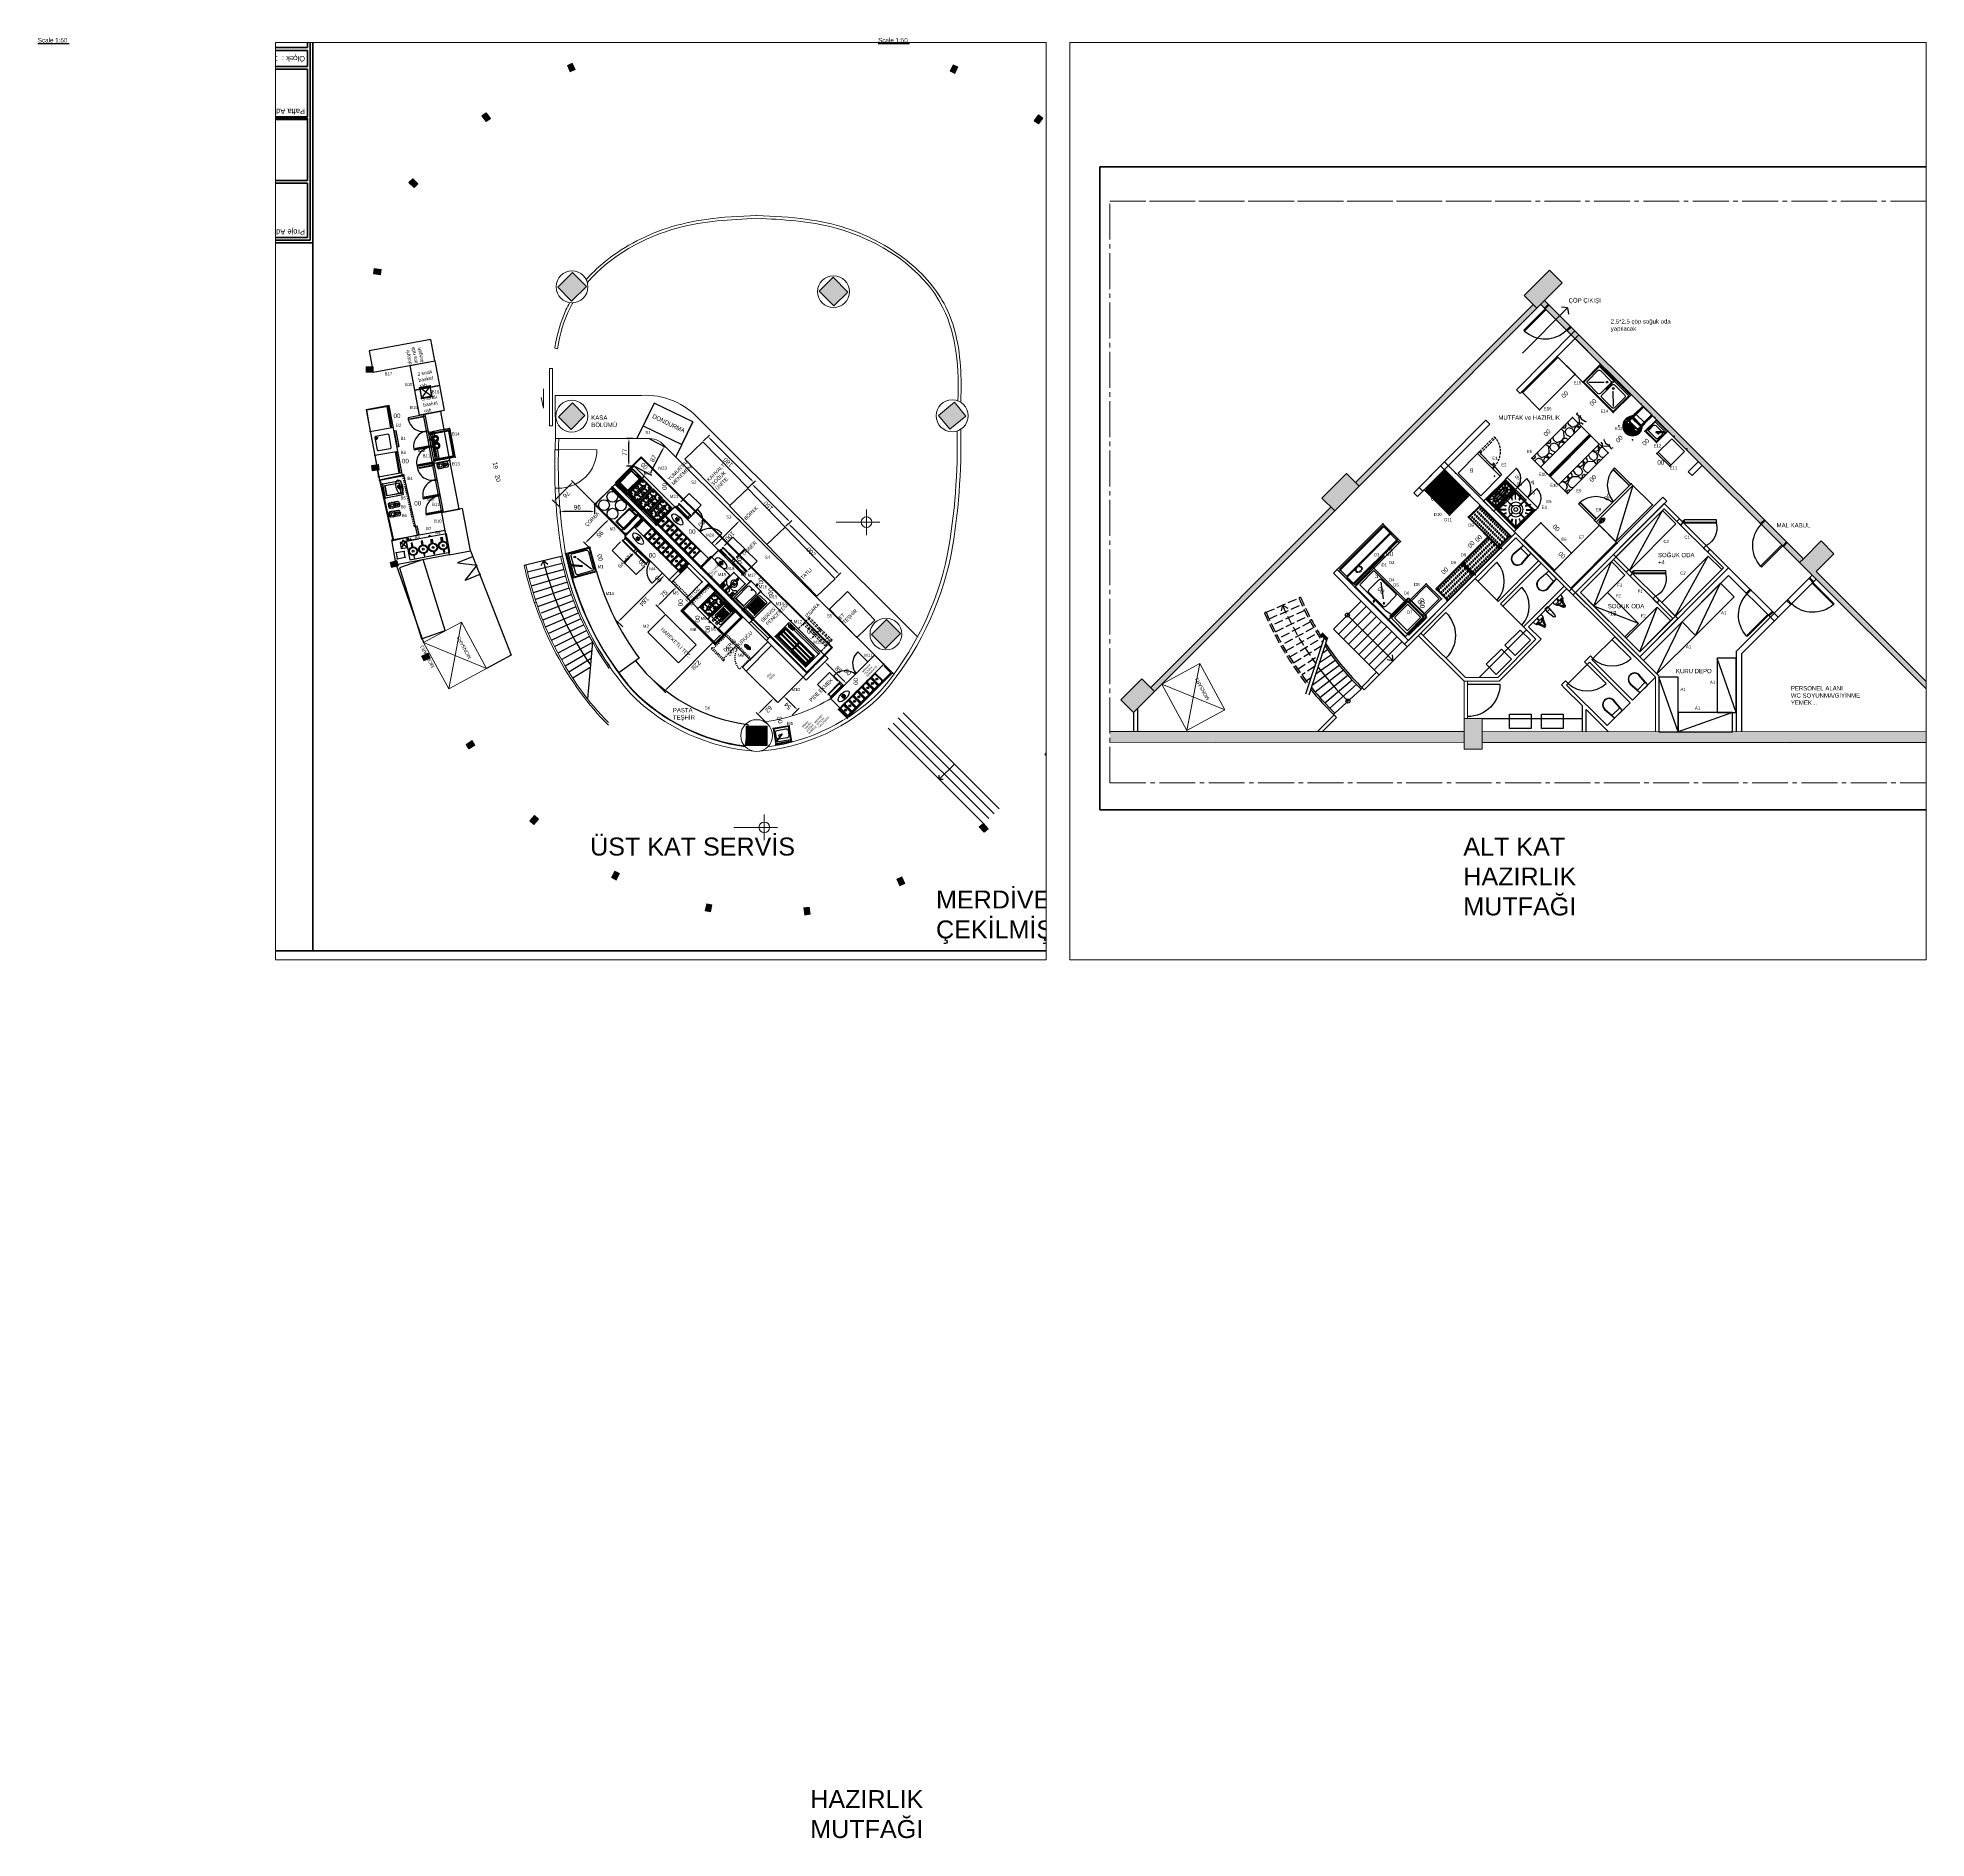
# Paper-space layout 'A0' of a CAD drawing. Header units: millimetres. Extents: x 122 to 1173, y -158 to 845.
# The model-space entities are those that its viewports show. They can reach past a viewport. Long polylines and large blocks are cut down to what shows.
import ezdxf
from ezdxf.enums import TextEntityAlignment as Align

# ---------------------------------------------------------------- set-up
doc = ezdxf.new("R2010")
doc.units = ezdxf.units.MM
doc.header["$LTSCALE"] = 5
doc.set_wipeout_variables(frame=1)
for name, pattern in [('14.022_CEKIRDEKLER_SAFTLAR_+51.00$0$HIDDEN', [9.525, 6.35, -3.175]), ('CONTINUA', [0]), ('DASHED2', [9.525, 6.35, -3.175]), ('LTYPE_2', [0.27, 0.2, -0.07]), ('LTYPE_5', [1.1, 0.8, -0.1, 0.1, -0.1]), ('NASCOSTA', [0.375, 0.25, -0.125]), ('TRATTEGGIATA', [0.75, 0.5, -0.25])]:
    doc.linetypes.add(name, pattern=pattern)
doc.layers.get('DEFPOINTS').update_dxf_attribs({"linetype": 'CONTINUA'})
for name, color, linetype in [('200-EquipBlack-3d', 250, 'Continuous'), ('200-EquipBlackGlass-3d', 250, 'Continuous'), ('200-EquipBlu-3d', 5, 'Continuous'), ('200-EquipBorder-2d', 9, 'Continuous'), ('200-EquipDoors-2d', 252, 'Continuous'), ('200-EquipGlass-3D', 140, 'Continuous'), ('200-EquipGlass3ds-3D', 140, 'Continuous'), ('200-EquipGreen-3d', 3, 'Continuous'), ('200-EquipHidden-2D', 53, 'DASHED2'), ('200-EquipID-2d', 7, 'Continuous'), ('200-EquipInternal-2d', 252, 'Continuous'), ('200-EquipRed-3d', 1, 'Continuous'), ('200-EquipSteel-3d', 9, 'Continuous'), ('200-EquipWhite-3d', 7, 'Continuous'), ('200-Glass-3D', 140, 'Continuous'), ('200-Glass3ds-3D', 140, 'Continuous'), ('250-Connections-2d', 6, 'Continuous'), ('250-Cwater-2d', 160, 'Continuous'), ('250-Drain-2D', 140, 'Continuous'), ('250-ele-2d', 20, 'Continuous'), ('250-exhaustdrain-2D', 70, 'Continuous'), ('250-Gas-2D', 50, 'Continuous'), ('250-haccp-2D', 22, 'Continuous'), ('250-Hwater-2d', 200, 'Continuous'), ('500-frame', 7, 'Continuous'), ('500-mview', 7, 'Continuous'), ('FURNSANI', 65, 'Continuous'), ('GOR020', 140, 'Continuous'), ('HG-001 Duvar', 6, 'Continuous'), ('HG-002 Çizgi', 7, 'Continuous'), ('HG-003 Kapı', 3, 'Continuous'), ('HG-006 Yazı 001', 1, 'Continuous'), ('HG-016 Su Tes Yazı 001', 5, 'Continuous'), ('HG-034 Soğuk Oda', 1, 'Continuous'), ('KALEM0.04', 4, 'Continuous'), ('Standard', 7, 'Continuous')]:
    doc.layers.add(name, color=color, linetype=linetype)
doc.layers.add('200-InsPoint-3D', color=3, linetype='Continuous', plot=False)
doc.layers.add('AKS_CIZGILERI', color=7, linetype='LTYPE_5', lineweight=13, true_color=0xb20000)
doc.layers.add('TEFRIS_022', color=7, linetype='Continuous', lineweight=13, true_color=0xf50000)
for name, color, linetype, lineweight in [('KALEM0.08', 100, 'Continuous', 13), ('KALEM0.12', 220, 'Continuous', 15), ('KALEM0.15', 240, 'Continuous', 18), ('KALEM0.35', 51, 'Continuous', 40), ('KALEM0.45', 32, 'Continuous', 50)]:
    doc.layers.add(name, color=color, linetype=linetype, lineweight=lineweight)
doc.styles.add('ARIAL', font='arial.ttf')
doc.styles.add('ROMANS', font='micross.ttf')
doc.styles.add('SIMPLEX', font='simplex')
doc.styles.add('TAKSİM', font='GOTHIC.TTF', dxfattribs={"height": 20})
doc.dimstyles.new('MSC Model 1-1', dxfattribs={"dimscale": 5, "dimtxt": 2.5, "dimasz": 2.5, "dimexe": 1.25, "dimexo": 0.625, "dimgap": 1, "dimtad": 1, "dimdec": 0, "dimdsep": 46, "dimtxsty": 'ROMANS', "dimcen": 2.5, "dimclrd": 256, "dimclre": 256, "dimclrt": 256, "dimadec": 0, "dimazin": 0, "dimtfac": 1, "dimtdec": 0, "dimtmove": 0, "dimatfit": 3, "dimfxl": 1, "dimtolj": 1, "dimtzin": 0, "dimarcsym": 0})
picture_1 = doc.add_image_def('image1.jpg', size_in_pixel=(1686, 484))

# ---------------------------------------------------------------- blocks, each defined once
blk = doc.blocks.new('ELECTROLUX-MC7-BAINMARIE-400')
at = {"layer": '200-EquipInternal-2d'}
blk.add_lwpolyline([(307, -605), (92, -605, -0.414214), (45, -558), (45, -142, -0.414214), (92, -95), (307, -95, -0.414214), (355, -142), (355, -558, -0.414214)], format="xyb", close=True, dxfattribs=at)
blk.add_circle((200, -575), 15, dxfattribs=at)
at = {"layer": '200-EquipSteel-3d'}
for points, invisible_edges in [([(92, -95, 900), (83, -96, 900), (0, -80, 900)], 10), ([(83, -96, 900), (74, -99, 900), (0, -80, 900)], 10), ([(74, -99, 900), (66, -103, 900), (0, -80, 900)], 10), ([(66, -103, 900), (59, -109, 900), (0, -80, 900)], 10), ([(59, -109, 900), (53, -116, 900), (0, -80, 900)], 10), ([(53, -116, 900), (49, -124, 900), (0, -80, 900)], 10), ([(49, -124, 900), (46, -133, 900), (0, -80, 900)], 10), ([(46, -133, 900), (45, -142, 900), (0, -80, 900)], 10), ([(400, -80, 900), (307, -95, 900), (92, -95, 900), (0, -80, 900)], 5), ([(0, -80, 900), (45, -142, 900), (45, -558, 900), (0, -655, 900)], 5), ([(45, -142, 750), (46, -133, 750), (46, -133, 900), (45, -142, 900)], 2), ([(46, -133, 750), (45, -142, 750), (45, -558, 750), (46, -567, 750)], 8), ([(46, -133, 750), (49, -124, 750), (49, -124, 900), (46, -133, 900)], 10), ([(49, -124, 750), (46, -133, 750), (46, -567, 750), (49, -576, 750)], 10), ([(49, -124, 750), (53, -116, 750), (53, -116, 900), (49, -124, 900)], 10), ([(53, -116, 750), (49, -124, 750), (49, -576, 750), (53, -584, 750)], 10), ([(53, -116, 750), (59, -109, 750), (59, -109, 900), (53, -116, 900)], 10), ([(59, -109, 750), (53, -116, 750), (53, -584, 750), (59, -591, 750)], 10), ([(59, -109, 750), (66, -103, 750), (66, -103, 900), (59, -109, 900)], 10), ([(66, -103, 750), (59, -109, 750), (59, -591, 750), (66, -597, 750)], 10), ([(66, -103, 750), (74, -99, 750), (74, -99, 900), (66, -103, 900)], 10), ([(74, -99, 750), (66, -103, 750), (66, -597, 750), (74, -601, 750)], 10), ([(74, -99, 750), (83, -96, 750), (83, -96, 900), (74, -99, 900)], 10), ([(83, -96, 750), (74, -99, 750), (74, -601, 750), (83, -604, 750)], 10), ([(83, -96, 750), (92, -95, 750), (92, -95, 900), (83, -96, 900)], 8), ([(92, -95, 750), (83, -96, 750), (83, -604, 750), (92, -605, 750)], 10), ([(307, -95, 750), (307, -605, 750), (92, -605, 750), (92, -95, 750)], 5), ([(307, -95, 900), (317, -96, 900), (400, -80, 900)], 10), ([(307, -95, 750), (317, -96, 750), (317, -96, 900), (307, -95, 900)], 2), ([(307, -95, 750), (317, -96, 750), (317, -604, 750), (307, -605, 750)], 10), ([(317, -96, 900), (326, -99, 900), (400, -80, 900)], 10), ([(317, -96, 750), (326, -99, 750), (326, -99, 900), (317, -96, 900)], 10), ([(317, -96, 750), (326, -99, 750), (326, -601, 750), (317, -604, 750)], 10), ([(326, -99, 900), (334, -103, 900), (400, -80, 900)], 10), ([(326, -99, 750), (334, -103, 750), (334, -103, 900), (326, -99, 900)], 10), ([(326, -99, 750), (334, -103, 750), (334, -597, 750), (326, -601, 750)], 10), ([(334, -103, 900), (341, -109, 900), (400, -80, 900)], 10), ([(334, -103, 750), (341, -109, 750), (341, -109, 900), (334, -103, 900)], 10), ([(334, -103, 750), (341, -109, 750), (341, -591, 750), (334, -597, 750)], 10), ([(341, -109, 900), (347, -116, 900), (400, -80, 900)], 10), ([(341, -109, 750), (347, -116, 750), (347, -116, 900), (341, -109, 900)], 10), ([(341, -109, 750), (347, -116, 750), (347, -584, 750), (341, -591, 750)], 10), ([(347, -116, 900), (351, -124, 900), (400, -80, 900)], 10), ([(347, -116, 750), (351, -124, 750), (351, -124, 900), (347, -116, 900)], 10), ([(347, -116, 750), (351, -124, 750), (351, -576, 750), (347, -584, 750)], 10), ([(351, -124, 900), (354, -133, 900), (400, -80, 900)], 10), ([(351, -124, 750), (354, -133, 750), (354, -133, 900), (351, -124, 900)], 10), ([(351, -124, 750), (354, -133, 750), (354, -567, 750), (351, -576, 750)], 10), ([(354, -133, 900), (355, -142, 900), (400, -80, 900)], 10), ([(354, -133, 750), (355, -142, 750), (355, -142, 900), (354, -133, 900)], 8), ([(354, -133, 750), (355, -142, 750), (355, -558, 750), (354, -567, 750)], 8), ([(400, -80, 900), (355, -142, 900), (355, -558, 900), (400, -655, 900)], 5), ([(46, -567, 900), (45, -558, 900), (0, -655, 900)], 10), ([(49, -576, 900), (46, -567, 900), (0, -655, 900)], 10), ([(53, -584, 900), (49, -576, 900), (0, -655, 900)], 10), ([(59, -591, 900), (53, -584, 900), (0, -655, 900)], 10), ([(66, -597, 900), (59, -591, 900), (0, -655, 900)], 10), ([(74, -601, 900), (66, -597, 900), (0, -655, 900)], 10), ([(83, -604, 900), (74, -601, 900), (0, -655, 900)], 10), ([(92, -605, 900), (83, -604, 900), (0, -655, 900)], 10), ([(400, -655, 900), (307, -605, 900), (92, -605, 900), (0, -655, 900)], 5), ([(46, -567, 750), (45, -558, 750), (45, -558, 900), (46, -567, 900)], 8), ([(49, -576, 750), (46, -567, 750), (46, -567, 900), (49, -576, 900)], 10), ([(53, -584, 750), (49, -576, 750), (49, -576, 900), (53, -584, 900)], 10), ([(59, -591, 750), (53, -584, 750), (53, -584, 900), (59, -591, 900)], 10), ([(66, -597, 750), (59, -591, 750), (59, -591, 900), (66, -597, 900)], 10), ([(74, -601, 750), (66, -597, 750), (66, -597, 900), (74, -601, 900)], 10), ([(83, -604, 750), (74, -601, 750), (74, -601, 900), (83, -604, 900)], 10), ([(92, -605, 750), (83, -604, 750), (83, -604, 900), (92, -605, 900)], 2), ([(317, -604, 750), (307, -605, 750), (307, -605, 900), (317, -604, 900)], 8), ([(307, -605, 900), (317, -604, 900), (400, -655, 900)], 10), ([(326, -601, 750), (317, -604, 750), (317, -604, 900), (326, -601, 900)], 10), ([(317, -604, 900), (326, -601, 900), (400, -655, 900)], 10), ([(334, -597, 750), (326, -601, 750), (326, -601, 900), (334, -597, 900)], 10), ([(326, -601, 900), (334, -597, 900), (400, -655, 900)], 10), ([(341, -591, 750), (334, -597, 750), (334, -597, 900), (341, -591, 900)], 10), ([(334, -597, 900), (341, -591, 900), (400, -655, 900)], 10), ([(347, -584, 750), (341, -591, 750), (341, -591, 900), (347, -584, 900)], 10), ([(341, -591, 900), (347, -584, 900), (400, -655, 900)], 10), ([(351, -576, 750), (347, -584, 750), (347, -584, 900), (351, -576, 900)], 10), ([(347, -584, 900), (351, -576, 900), (400, -655, 900)], 10), ([(354, -567, 750), (351, -576, 750), (351, -576, 900), (354, -567, 900)], 10), ([(351, -576, 900), (354, -567, 900), (400, -655, 900)], 10), ([(355, -558, 750), (354, -567, 750), (354, -567, 900), (355, -558, 900)], 2), ([(354, -567, 900), (355, -558, 900), (400, -655, 900)], 10)]:
    blk.add_3dface(points, dxfattribs=dict(at, invisible_edges=invisible_edges))
for points in [[(45, -558, 750), (45, -142, 750), (45, -142, 900), (45, -558, 900)], [(92, -95, 750), (307, -95, 750), (307, -95, 900), (92, -95, 900)], [(355, -142, 750), (355, -558, 750), (355, -558, 900), (355, -142, 900)], [(307, -605, 750), (92, -605, 750), (92, -605, 900), (307, -605, 900)]]:
    blk.add_3dface(points, dxfattribs=at)
blk = doc.blocks.new('ELECTROLUX-MC-CRUSCOTTO400')
at = {"layer": '200-EquipBorder-2d'}
for p, q in [((0, 0), (0, -75)), ((400, 0), (400, -75)), ((0, -75), (400, -75))]:
    blk.add_line(p, q, dxfattribs=at)
at = {"layer": '200-EquipSteel-3d'}
for points in [[(0, -56, 654), (0, 0, 661), (400, 0, 661), (400, -56, 654)], [(0, 0, 661), (0, 0, 900), (400, 0, 900), (400, 0, 661)], [(0, 0, 900), (0, -62, 900), (400, -62, 900), (400, 0, 900)], [(0, -4, 810), (0, -59, 692), (400, -59, 692), (400, -4, 810)], [(0, -71, 878), (0, -5, 813), (400, -5, 813), (400, -71, 878)], [(0, -60, 691), (0, -60, 658), (400, -60, 658), (400, -60, 691)], [(0, -75, 884), (0, -71, 878), (400, -71, 878), (400, -75, 884)]]:
    blk.add_3dface(points, dxfattribs=at)
for points, invisible_edges in [([(0, -5, 813), (0, -4, 812), (400, -4, 812), (400, -5, 813)], 2), ([(0, -4, 812), (0, -4, 811), (400, -4, 811), (400, -4, 812)], 10), ([(0, -4, 811), (0, -4, 810), (400, -4, 810), (400, -4, 811)], 8), ([(0, -57, 655), (0, -56, 654), (400, -56, 654), (400, -57, 655)], 8), ([(0, -59, 655), (0, -57, 655), (400, -57, 655), (400, -59, 655)], 10), ([(0, -59, 692), (0, -60, 692), (400, -60, 692), (400, -59, 692)], 2), ([(0, -60, 658), (0, -59, 656), (400, -59, 656), (400, -60, 658)], 2), ([(0, -59, 656), (0, -59, 655), (400, -59, 655), (400, -59, 656)], 10), ([(0, -60, 692), (0, -60, 691), (400, -60, 691), (400, -60, 692)], 10), ([(0, -62, 900), (0, -69, 898), (400, -69, 898), (400, -62, 900)], 2), ([(0, -69, 898), (0, -74, 892), (400, -74, 892), (400, -69, 898)], 10), ([(0, -74, 892), (0, -75, 884), (400, -75, 884), (400, -74, 892)], 8)]:
    blk.add_3dface(points, dxfattribs=dict(at, invisible_edges=invisible_edges))
at = {"layer": '200-InsPoint-3D'}
for p in [(0, -75), (400, -75)]:
    blk.add_point(p, dxfattribs=at)
blk = doc.blocks.new('ELECTROLUX-MC7-BODY400X250')
at = {"layer": '200-EquipBorder-2d'}
for p, q in [((0, 0), (400, 0)), ((0, -655), (0, 0)), ((400, 0), (400, -655))]:
    blk.add_line(p, q, dxfattribs=at)
at = {"layer": '200-EquipInternal-2d'}
blk.add_line((0, -80), (400, -80), dxfattribs=at)
at = {"layer": '200-EquipSteel-3d'}
for points, invisible_edges in [([(0, 0, 912), (0, 0, 911), (400, 0, 911), (400, 0, 912)], 8), ([(0, 0, 903), (0, 0, 902), (400, 0, 902), (400, 0, 903)], 2), ([(0, -1, 914), (0, 0, 912), (400, 0, 912), (400, -1, 914)], 10), ([(0, 0, 902), (0, -1, 901), (400, -1, 901), (400, 0, 902)], 10), ([(0, -3, 915), (0, -1, 914), (400, -1, 914), (400, -3, 915)], 10), ([(0, -1, 901), (0, -1, 900), (400, -1, 900), (400, -1, 901)], 10), ([(0, -1, 900), (0, -2, 900), (400, -2, 900), (400, -1, 900)], 8), ([(0, -655, 650), (0, -655, 900), (0, -2, 900), (0, -102, 724)], 12), ([(0, -2, 900), (0, -2, 724), (0, -102, 724)], 8), ([(0, -4, 915), (0, -3, 915), (400, -3, 915), (400, -4, 915)], 2), ([(0, -72, 915), (0, -70, 915), (400, -70, 915), (400, -72, 915)], 8), ([(0, -73, 913), (0, -72, 915), (400, -72, 915), (400, -73, 913)], 10), ([(0, -75, 912), (0, -73, 913), (400, -73, 913), (400, -75, 912)], 10), ([(0, -77, 902), (0, -75, 904), (400, -75, 904), (400, -77, 902)], 10), ([(0, -75, 904), (0, -75, 906), (400, -75, 906), (400, -75, 904)], 8), ([(0, -75, 910), (0, -75, 912), (400, -75, 912), (400, -75, 910)], 2), ([(0, -78, 901), (0, -77, 902), (400, -77, 902), (400, -78, 901)], 10), ([(0, -80, 900), (0, -78, 901), (400, -78, 901), (400, -80, 900)], 2), ([(0, -102, 724), (0, -655, 650), (0, -102, 650)], 1), ([(400, -655, 650), (400, -102, 724), (400, -2, 900), (400, -655, 900)], 3), ([(400, -2, 900), (400, -2, 724), (400, -102, 724)], 8), ([(400, -102, 724), (400, -655, 650), (400, -102, 650)], 1)]:
    blk.add_3dface(points, dxfattribs=dict(at, invisible_edges=invisible_edges))
for points in [[(0, 0, 911), (0, 0, 903), (400, 0, 903), (400, 0, 911)], [(0, -2, 724), (0, -2, 900), (400, -2, 900), (400, -2, 724)], [(0, -2, 724), (0, -102, 724), (400, -102, 724), (400, -2, 724)], [(0, -70, 915), (0, -4, 915), (400, -4, 915), (400, -70, 915)], [(0, -75, 906), (0, -75, 910), (400, -75, 910), (400, -75, 906)], [(0, -655, 650), (0, -102, 650), (400, -102, 650), (400, -655, 650)], [(0, -102, 650), (400, -102, 650), (400, -102, 724), (0, -102, 724)], [(0, -655, 650), (400, -655, 650), (400, -655, 900), (0, -655, 900)]]:
    blk.add_3dface(points, dxfattribs=at)
at = {"layer": '200-InsPoint-3D'}
for p in [(0, 0), (400, 0)]:
    blk.add_point(p, dxfattribs=at)
blk = doc.blocks.new('ELECTROLUX-MC7-FRYER-VALVE2')
at = {"layer": '200-EquipBorder-2d'}
for p, q in [((0, 24), (-13, 24)), ((-13, 24), (-13, 16)), ((0, 29), (-12, 29)), ((-12, 29), (-12, 24)), ((-11, 48), (-11, 29)), ((-10, 18), (-10, -19)), ((12, 29), (0, 29)), ((13, 24), (0, 24)), ((9, -19), (9, 18)), ((11, 48), (11, 29)), ((12, 29), (12, 24)), ((13, 24), (13, 16))]:
    blk.add_line(p, q, dxfattribs=at)
for start, end in [(133.6678, 226.3322), (313.6678, 46.3322)]:
    blk.add_arc((0, -1), 21, start, end, dxfattribs=at)
for points, knots in [([(-15, 14), (-14, 15), (-14, 15), (-13, 16), (-13, 16), (-12, 16), (-12, 17), (-11, 17), (-11, 17), (-11, 17), (-10, 18), (-10, 18), (-10, 18), (-10, 18), (-10, 18), (-10, 18), (-10, 18), (-10, 18)], [-8.491993, -8.491993, -8.491993, -8.491993, -7.291224, -7.291224, -6.090455, -6.090455, -4.889687, -4.889687, -3.688918, -3.688918, -2.766689, -2.766689, -1.844459, -1.844459, -0.92223, -0.92223, 0, 0, 0, 0]), ([(9, 18), (9, 18), (9, 18), (7, 19), (7, 19), (5, 20), (5, 20), (3, 20), (3, 20), (1, 20), (1, 20), (-1, 20), (-1, 20), (-3, 20), (-3, 20), (-5, 20), (-5, 20), (-7, 19), (-7, 19), (-9, 18), (-9, 18), (-10, 18)], [54.603966, 54.603966, 54.603966, 54.603966, 56.100956, 56.100956, 58.105876, 58.105876, 60.110796, 60.110796, 62.115717, 62.115717, 64.120637, 64.120637, 66.125557, 66.125557, 68.130478, 68.130478, 70.135398, 70.135398, 72.140318, 72.140318, 73.637308, 73.637308, 73.637308, 73.637308]), ([(9, 18), (9, 18), (10, 18), (10, 18), (10, 18), (10, 18), (10, 18), (10, 18), (11, 17), (11, 17), (11, 17), (12, 17), (12, 16), (13, 16), (13, 16), (14, 15), (14, 15), (14, 14)], [19.162047, 19.162047, 19.162047, 19.162047, 20.084276, 20.084276, 21.006506, 21.006506, 21.928735, 21.928735, 22.850965, 22.850965, 24.051734, 24.051734, 25.252502, 25.252502, 26.453271, 26.453271, 27.65404, 27.65404, 27.65404, 27.65404]), ([(-10, -19), (-10, -19), (-10, -19), (-10, -19), (-10, -19), (-10, -19), (-10, -19), (-10, -19), (-11, -19), (-11, -19), (-11, -18), (-12, -18), (-12, -18), (-13, -17), (-13, -17), (-14, -16), (-14, -16), (-15, -16)], [0, 0, 0, 0, 0.92223, 0.92223, 1.844459, 1.844459, 2.766689, 2.766689, 3.688918, 3.688918, 4.889687, 4.889687, 6.090455, 6.090455, 7.291224, 7.291224, 8.491993, 8.491993, 8.491993, 8.491993]), ([(-10, -19), (-9, -20), (-9, -20), (-7, -20), (-7, -21), (-5, -21), (-5, -21), (-3, -21), (-3, -22), (-1, -22), (-1, -22), (0, -22), (1, -22), (1, -22), (3, -22), (3, -21), (5, -21), (5, -21), (7, -21), (7, -20), (9, -20), (9, -20), (9, -19)], [118.724603, 118.724603, 118.724603, 118.724603, 120.221593, 120.221593, 122.226513, 122.226513, 124.231433, 124.231433, 126.236354, 126.236354, 128.241274, 128.241274, 128.241274, 130.246194, 130.246194, 132.251115, 132.251115, 134.256035, 134.256035, 136.260955, 136.260955, 137.757945, 137.757945, 137.757945, 137.757945]), ([(14, -16), (14, -16), (14, -16), (13, -17), (13, -17), (12, -18), (12, -18), (11, -18), (11, -19), (11, -19), (10, -19), (10, -19), (10, -19), (10, -19), (10, -19), (10, -19), (9, -19), (9, -19)], [10.670054, 10.670054, 10.670054, 10.670054, 11.870823, 11.870823, 13.071591, 13.071591, 14.27236, 14.27236, 15.473129, 15.473129, 16.395358, 16.395358, 17.317588, 17.317588, 18.239817, 18.239817, 19.162047, 19.162047, 19.162047, 19.162047])]:
    blk.add_open_spline(points, degree=3, knots=knots, dxfattribs=at)
blk = doc.blocks.new('E7BMEDB000')
for name, p in [('ELECTROLUX-MC7-BODY400X250', (0, 0)), ('ELECTROLUX-MC7-BAINMARIE-400', (0, 0)), ('ELECTROLUX-MC-CRUSCOTTO400', (0, -655)), ('ELECTROLUX-MC7-FRYER-VALVE2', (200, -778))]:
    blk.add_blockref(name, p)
blk = doc.blocks.new('attrib')
at = {"layer": '200-EquipID-2d', "style": 'ARIAL'}
blk.add_attdef('POS', text='', height=2.5, dxfattribs=at).set_placement((0, 0, -1), align=Align.MIDDLE)
at = {"layer": '200-EquipID-2d', "style": 'ROMANS', "flags": 1}
for tag, p in [('EQUIPMENTDATA', (0, -7.9, -2)), ('LONGDESCR', (0, -11.3, -2)), ('ZONA', (0, -4.9, -2)), ('ACCESSORYCONN', (0, -21.9, -2)), ('ACCESSORYDATA', (0, -18.6, -2)), ('EQUIPMENTCONN', (0, -14.7, -2))]:
    blk.add_attdef(tag, text='', height=2.5, dxfattribs=at).set_placement(p, align=Align.CENTER)
blk = doc.blocks.new('DCON')
at = {"layer": '250-Drain-2D'}
for p, q in [((-41, 0), (-20, 0)), ((0, 41), (0, 20)), ((20, 0), (41, 0)), ((0, -20), (0, -41))]:
    blk.add_line(p, q, dxfattribs=at)
for radius in [20.3, 1]:
    blk.add_circle((0, 0), radius, dxfattribs=at)
blk.add_point((0, 0), dxfattribs=at)
at = {"layer": '250-Drain-2D', "style": 'SIMPLEX', "flags": 8}
blk.add_attdef('D', (50, -41), '', height=81, dxfattribs=at)
blk = doc.blocks.new('ECON')
at = {"layer": '250-ele-2d'}
for p, q in [((-41, 0), (-20, 0)), ((0, 41), (0, 20)), ((20, 0), (41, 0)), ((0, -20), (0, -41))]:
    blk.add_line(p, q, dxfattribs=at)
for radius in [20.3, 1]:
    blk.add_circle((0, 0), radius, dxfattribs=at)
blk.add_point((0, 0), dxfattribs=at)
at = {"layer": '250-ele-2d', "style": 'SIMPLEX', "flags": 8}
blk.add_attdef('E', (50, -41), '', height=81, dxfattribs=at)
blk = doc.blocks.new('ELECTROLUX-MC-CAMINO400')
at = {"layer": '200-EquipInternal-2d'}
for points in [[(0, 0), (400, 0), (400, -75), (0, -75)], [(14, -10), (22, -10), (22, -67), (14, -67)], [(27, -10), (35, -10), (35, -67), (27, -67)], [(40, -10), (48, -10), (48, -67), (40, -67)], [(53, -10), (61, -10), (61, -67), (53, -67)], [(66, -10), (74, -10), (74, -67), (66, -67)], [(79, -10), (87, -10), (87, -67), (79, -67)], [(92, -10), (100, -10), (100, -67), (92, -67)], [(105, -10), (113, -10), (113, -67), (105, -67)], [(118, -10), (126, -10), (126, -67), (118, -67)], [(131, -10), (139, -10), (139, -67), (131, -67)], [(144, -10), (152, -10), (152, -67), (144, -67)], [(157, -10), (165, -10), (165, -67), (157, -67)], [(170, -10), (178, -10), (178, -67), (170, -67)], [(183, -10), (191, -10), (191, -67), (183, -67)], [(196, -10), (204, -10), (204, -67), (196, -67)], [(209, -10), (217, -10), (217, -67), (209, -67)], [(222, -10), (230, -10), (230, -67), (222, -67)], [(235, -10), (243, -10), (243, -67), (235, -67)], [(248, -10), (256, -10), (256, -67), (248, -67)], [(261, -10), (269, -10), (269, -67), (261, -67)], [(274, -10), (282, -10), (282, -67), (274, -67)], [(287, -10), (295, -10), (295, -67), (287, -67)], [(300, -10), (308, -10), (308, -67), (300, -67)], [(313, -10), (321, -10), (321, -67), (313, -67)], [(326, -10), (334, -10), (334, -67), (326, -67)], [(339, -10), (347, -10), (347, -67), (339, -67)], [(352, -10), (360, -10), (360, -67), (352, -67)], [(365, -10), (373, -10), (373, -67), (365, -67)], [(378, -10), (386, -10), (386, -67), (378, -67)]]:
    blk.add_lwpolyline(points, close=True, dxfattribs=at)
at = {"layer": '200-EquipSteel-3d'}
for points in [[(0, 0, 917), (0, 0, 956), (400, 0, 956), (400, 0, 917)], [(0, -69, 915), (0, -3, 915), (400, -3, 915), (400, -69, 915)]]:
    blk.add_3dface(points, dxfattribs=at)
for points, invisible_edges in [([(0, 0, 956), (0, 0, 957), (400, 0, 957), (400, 0, 956)], 2), ([(0, 0, 957), (0, -1, 957), (400, -1, 957), (400, 0, 957)], 10), ([(0, -1, 916), (0, 0, 916), (400, 0, 916), (400, -1, 916)], 10), ([(0, 0, 916), (0, 0, 917), (400, 0, 917), (400, 0, 916)], 10), ([(0, -1, 957), (0, -1, 958), (400, -1, 958), (400, -1, 957)], 10), ([(0, -1, 958), (0, -2, 958), (400, -2, 958), (400, -1, 958)], 8), ([(0, -2, 915), (0, -1, 915), (400, -1, 915), (400, -2, 915)], 10), ([(0, -1, 915), (0, -1, 916), (400, -1, 916), (400, -1, 915)], 10), ([(0, -10, 958), (0, -2, 958), (14, -2, 958), (14, -10, 958)], 12), ([(0, -3, 915), (0, -2, 915), (400, -2, 915), (400, -3, 915)], 10), ([(0, -17, 957), (0, -10, 958), (14, -10, 958), (14, -17, 957)], 10), ([(0, -24, 955), (0, -17, 957), (14, -17, 957), (14, -24, 955)], 10), ([(0, -31, 953), (0, -24, 955), (14, -24, 955), (14, -31, 953)], 10), ([(0, -38, 951), (0, -31, 953), (14, -31, 953), (14, -38, 951)], 10), ([(0, -44, 948), (0, -38, 951), (14, -38, 951), (14, -44, 948)], 10), ([(0, -50, 944), (0, -44, 948), (14, -44, 948), (14, -50, 944)], 10), ([(0, -56, 940), (0, -50, 944), (14, -50, 944), (14, -56, 940)], 10), ([(0, -62, 935), (0, -56, 940), (14, -56, 940), (14, -62, 935)], 10), ([(0, -67, 930), (0, -62, 935), (14, -62, 935), (14, -67, 930)], 10), ([(0, -71, 924), (0, -67, 930), (14, -67, 930), (14, -71, 924)], 14), ([(0, -71, 915), (0, -69, 915), (400, -69, 915), (400, -71, 915)], 8), ([(0, -75, 918), (0, -71, 924), (400, -71, 924), (400, -75, 918)], 2), ([(0, -72, 915), (0, -71, 915), (400, -71, 915), (400, -72, 915)], 10), ([(0, -73, 916), (0, -72, 915), (400, -72, 915), (400, -73, 916)], 10), ([(0, -75, 916), (0, -73, 916), (400, -73, 916), (400, -75, 916)], 10), ([(0, -75, 918), (0, -75, 917), (400, -75, 917), (400, -75, 918)], 10), ([(0, -75, 917), (0, -75, 916), (400, -75, 916), (400, -75, 917)], 10), ([(14, -10, 958), (22, -10, 958), (22, -2, 958), (14, -2, 958)], 10), ([(14, -71, 924), (22, -71, 924), (22, -67, 930), (14, -67, 930)], 11), ([(22, -2, 958), (27, -2, 958), (27, -10, 958), (22, -10, 958)], 14), ([(22, -17, 957), (22, -10, 958), (27, -10, 958), (27, -17, 957)], 10), ([(22, -24, 955), (22, -17, 957), (27, -17, 957), (27, -24, 955)], 10), ([(22, -31, 953), (22, -24, 955), (27, -24, 955), (27, -31, 953)], 10), ([(22, -38, 951), (22, -31, 953), (27, -31, 953), (27, -38, 951)], 10), ([(22, -44, 948), (22, -38, 951), (27, -38, 951), (27, -44, 948)], 10), ([(22, -50, 944), (22, -44, 948), (27, -44, 948), (27, -50, 944)], 10), ([(22, -56, 940), (22, -50, 944), (27, -50, 944), (27, -56, 940)], 10), ([(22, -62, 935), (22, -56, 940), (27, -56, 940), (27, -62, 935)], 10), ([(22, -67, 930), (22, -62, 935), (27, -62, 935), (27, -67, 930)], 10), ([(22, -71, 924), (27, -71, 924), (27, -67, 930), (22, -67, 930)], 15), ([(27, -10, 958), (35, -10, 958), (35, -2, 958), (27, -2, 958)], 10), ([(27, -71, 924), (35, -71, 924), (35, -67, 930), (27, -67, 930)], 11), ([(35, -2, 958), (40, -2, 958), (40, -10, 958), (35, -10, 958)], 14), ([(35, -17, 957), (35, -10, 958), (40, -10, 958), (40, -17, 957)], 10), ([(35, -24, 955), (35, -17, 957), (40, -17, 957), (40, -24, 955)], 10), ([(35, -31, 953), (35, -24, 955), (40, -24, 955), (40, -31, 953)], 10), ([(35, -38, 951), (35, -31, 953), (40, -31, 953), (40, -38, 951)], 10), ([(35, -44, 948), (35, -38, 951), (40, -38, 951), (40, -44, 948)], 10), ([(35, -50, 944), (35, -44, 948), (40, -44, 948), (40, -50, 944)], 10), ([(35, -56, 940), (35, -50, 944), (40, -50, 944), (40, -56, 940)], 10), ([(35, -62, 935), (35, -56, 940), (40, -56, 940), (40, -62, 935)], 10), ([(35, -67, 930), (35, -62, 935), (40, -62, 935), (40, -67, 930)], 10), ([(35, -71, 924), (40, -71, 924), (40, -67, 930), (35, -67, 930)], 15), ([(40, -10, 958), (48, -10, 958), (48, -2, 958), (40, -2, 958)], 10), ([(40, -71, 924), (48, -71, 924), (48, -67, 930), (40, -67, 930)], 11), ([(48, -2, 958), (53, -2, 958), (53, -10, 958), (48, -10, 958)], 14), ([(48, -17, 957), (48, -10, 958), (53, -10, 958), (53, -17, 957)], 10), ([(48, -24, 955), (48, -17, 957), (53, -17, 957), (53, -24, 955)], 10), ([(48, -31, 953), (48, -24, 955), (53, -24, 955), (53, -31, 953)], 10), ([(48, -38, 951), (48, -31, 953), (53, -31, 953), (53, -38, 951)], 10), ([(48, -44, 948), (48, -38, 951), (53, -38, 951), (53, -44, 948)], 10), ([(48, -50, 944), (48, -44, 948), (53, -44, 948), (53, -50, 944)], 10), ([(48, -56, 940), (48, -50, 944), (53, -50, 944), (53, -56, 940)], 10), ([(48, -62, 935), (48, -56, 940), (53, -56, 940), (53, -62, 935)], 10), ([(48, -67, 930), (48, -62, 935), (53, -62, 935), (53, -67, 930)], 10), ([(48, -71, 924), (53, -71, 924), (53, -67, 930), (48, -67, 930)], 15), ([(53, -10, 958), (61, -10, 958), (61, -2, 958), (53, -2, 958)], 10), ([(53, -71, 924), (61, -71, 924), (61, -67, 930), (53, -67, 930)], 11), ([(61, -2, 958), (66, -2, 958), (66, -10, 958), (61, -10, 958)], 14), ([(61, -17, 957), (61, -10, 958), (66, -10, 958), (66, -17, 957)], 10), ([(61, -24, 955), (61, -17, 957), (66, -17, 957), (66, -24, 955)], 10), ([(61, -31, 953), (61, -24, 955), (66, -24, 955), (66, -31, 953)], 10), ([(61, -38, 951), (61, -31, 953), (66, -31, 953), (66, -38, 951)], 10), ([(61, -44, 948), (61, -38, 951), (66, -38, 951), (66, -44, 948)], 10), ([(61, -50, 944), (61, -44, 948), (66, -44, 948), (66, -50, 944)], 10), ([(61, -56, 940), (61, -50, 944), (66, -50, 944), (66, -56, 940)], 10), ([(61, -62, 935), (61, -56, 940), (66, -56, 940), (66, -62, 935)], 10), ([(61, -67, 930), (61, -62, 935), (66, -62, 935), (66, -67, 930)], 10), ([(61, -71, 924), (66, -71, 924), (66, -67, 930), (61, -67, 930)], 15), ([(66, -10, 958), (74, -10, 958), (74, -2, 958), (66, -2, 958)], 10), ([(66, -71, 924), (74, -71, 924), (74, -67, 930), (66, -67, 930)], 11), ([(74, -2, 958), (79, -2, 958), (79, -10, 958), (74, -10, 958)], 14), ([(74, -17, 957), (74, -10, 958), (79, -10, 958), (79, -17, 957)], 10), ([(74, -24, 955), (74, -17, 957), (79, -17, 957), (79, -24, 955)], 10), ([(74, -31, 953), (74, -24, 955), (79, -24, 955), (79, -31, 953)], 10), ([(74, -38, 951), (74, -31, 953), (79, -31, 953), (79, -38, 951)], 10), ([(74, -44, 948), (74, -38, 951), (79, -38, 951), (79, -44, 948)], 10), ([(74, -50, 944), (74, -44, 948), (79, -44, 948), (79, -50, 944)], 10), ([(74, -56, 940), (74, -50, 944), (79, -50, 944), (79, -56, 940)], 10), ([(74, -62, 935), (74, -56, 940), (79, -56, 940), (79, -62, 935)], 10), ([(74, -67, 930), (74, -62, 935), (79, -62, 935), (79, -67, 930)], 10), ([(74, -71, 924), (79, -71, 924), (79, -67, 930), (74, -67, 930)], 15), ([(79, -10, 958), (87, -10, 958), (87, -2, 958), (79, -2, 958)], 10), ([(79, -71, 924), (87, -71, 924), (87, -67, 930), (79, -67, 930)], 11), ([(87, -2, 958), (92, -2, 958), (92, -10, 958), (87, -10, 958)], 14), ([(87, -17, 957), (87, -10, 958), (92, -10, 958), (92, -17, 957)], 10), ([(87, -24, 955), (87, -17, 957), (92, -17, 957), (92, -24, 955)], 10), ([(87, -31, 953), (87, -24, 955), (92, -24, 955), (92, -31, 953)], 10), ([(87, -38, 951), (87, -31, 953), (92, -31, 953), (92, -38, 951)], 10), ([(87, -44, 948), (87, -38, 951), (92, -38, 951), (92, -44, 948)], 10), ([(87, -50, 944), (87, -44, 948), (92, -44, 948), (92, -50, 944)], 10), ([(87, -56, 940), (87, -50, 944), (92, -50, 944), (92, -56, 940)], 10), ([(87, -62, 935), (87, -56, 940), (92, -56, 940), (92, -62, 935)], 10), ([(87, -67, 930), (87, -62, 935), (92, -62, 935), (92, -67, 930)], 10), ([(87, -71, 924), (92, -71, 924), (92, -67, 930), (87, -67, 930)], 15), ([(92, -10, 958), (100, -10, 958), (100, -2, 958), (92, -2, 958)], 10), ([(92, -71, 924), (100, -71, 924), (100, -67, 930), (92, -67, 930)], 11), ([(100, -2, 958), (105, -2, 958), (105, -10, 958), (100, -10, 958)], 14), ([(100, -17, 957), (100, -10, 958), (105, -10, 958), (105, -17, 957)], 10), ([(100, -24, 955), (100, -17, 957), (105, -17, 957), (105, -24, 955)], 10), ([(100, -31, 953), (100, -24, 955), (105, -24, 955), (105, -31, 953)], 10), ([(100, -38, 951), (100, -31, 953), (105, -31, 953), (105, -38, 951)], 10), ([(100, -44, 948), (100, -38, 951), (105, -38, 951), (105, -44, 948)], 10), ([(100, -50, 944), (100, -44, 948), (105, -44, 948), (105, -50, 944)], 10), ([(100, -56, 940), (100, -50, 944), (105, -50, 944), (105, -56, 940)], 10), ([(100, -62, 935), (100, -56, 940), (105, -56, 940), (105, -62, 935)], 10), ([(100, -67, 930), (100, -62, 935), (105, -62, 935), (105, -67, 930)], 10), ([(100, -71, 924), (105, -71, 924), (105, -67, 930), (100, -67, 930)], 15), ([(105, -10, 958), (113, -10, 958), (113, -2, 958), (105, -2, 958)], 10), ([(105, -71, 924), (113, -71, 924), (113, -67, 930), (105, -67, 930)], 11), ([(113, -2, 958), (118, -2, 958), (118, -10, 958), (113, -10, 958)], 14), ([(113, -17, 957), (113, -10, 958), (118, -10, 958), (118, -17, 957)], 10), ([(113, -24, 955), (113, -17, 957), (118, -17, 957), (118, -24, 955)], 10), ([(113, -31, 953), (113, -24, 955), (118, -24, 955), (118, -31, 953)], 10), ([(113, -38, 951), (113, -31, 953), (118, -31, 953), (118, -38, 951)], 10), ([(113, -44, 948), (113, -38, 951), (118, -38, 951), (118, -44, 948)], 10), ([(113, -50, 944), (113, -44, 948), (118, -44, 948), (118, -50, 944)], 10), ([(113, -56, 940), (113, -50, 944), (118, -50, 944), (118, -56, 940)], 10), ([(113, -62, 935), (113, -56, 940), (118, -56, 940), (118, -62, 935)], 10), ([(113, -67, 930), (113, -62, 935), (118, -62, 935), (118, -67, 930)], 10), ([(113, -71, 924), (118, -71, 924), (118, -67, 930), (113, -67, 930)], 15), ([(118, -10, 958), (126, -10, 958), (126, -2, 958), (118, -2, 958)], 10), ([(118, -71, 924), (126, -71, 924), (126, -67, 930), (118, -67, 930)], 11), ([(126, -2, 958), (131, -2, 958), (131, -10, 958), (126, -10, 958)], 14), ([(126, -17, 957), (126, -10, 958), (131, -10, 958), (131, -17, 957)], 10), ([(126, -24, 955), (126, -17, 957), (131, -17, 957), (131, -24, 955)], 10), ([(126, -31, 953), (126, -24, 955), (131, -24, 955), (131, -31, 953)], 10), ([(126, -38, 951), (126, -31, 953), (131, -31, 953), (131, -38, 951)], 10), ([(126, -44, 948), (126, -38, 951), (131, -38, 951), (131, -44, 948)], 10), ([(126, -50, 944), (126, -44, 948), (131, -44, 948), (131, -50, 944)], 10), ([(126, -56, 940), (126, -50, 944), (131, -50, 944), (131, -56, 940)], 10), ([(126, -62, 935), (126, -56, 940), (131, -56, 940), (131, -62, 935)], 10), ([(126, -67, 930), (126, -62, 935), (131, -62, 935), (131, -67, 930)], 10), ([(126, -71, 924), (131, -71, 924), (131, -67, 930), (126, -67, 930)], 15), ([(131, -10, 958), (139, -10, 958), (139, -2, 958), (131, -2, 958)], 10), ([(131, -71, 924), (139, -71, 924), (139, -67, 930), (131, -67, 930)], 11), ([(139, -2, 958), (144, -2, 958), (144, -10, 958), (139, -10, 958)], 14), ([(139, -17, 957), (139, -10, 958), (144, -10, 958), (144, -17, 957)], 10), ([(139, -24, 955), (139, -17, 957), (144, -17, 957), (144, -24, 955)], 10), ([(139, -31, 953), (139, -24, 955), (144, -24, 955), (144, -31, 953)], 10), ([(139, -38, 951), (139, -31, 953), (144, -31, 953), (144, -38, 951)], 10), ([(139, -44, 948), (139, -38, 951), (144, -38, 951), (144, -44, 948)], 10), ([(139, -50, 944), (139, -44, 948), (144, -44, 948), (144, -50, 944)], 10), ([(139, -56, 940), (139, -50, 944), (144, -50, 944), (144, -56, 940)], 10), ([(139, -62, 935), (139, -56, 940), (144, -56, 940), (144, -62, 935)], 10), ([(139, -67, 930), (139, -62, 935), (144, -62, 935), (144, -67, 930)], 10), ([(139, -71, 924), (144, -71, 924), (144, -67, 930), (139, -67, 930)], 15), ([(144, -10, 958), (152, -10, 958), (152, -2, 958), (144, -2, 958)], 10), ([(144, -71, 924), (152, -71, 924), (152, -67, 930), (144, -67, 930)], 11), ([(152, -2, 958), (157, -2, 958), (157, -10, 958), (152, -10, 958)], 14), ([(152, -17, 957), (152, -10, 958), (157, -10, 958), (157, -17, 957)], 10), ([(152, -24, 955), (152, -17, 957), (157, -17, 957), (157, -24, 955)], 10), ([(152, -31, 953), (152, -24, 955), (157, -24, 955), (157, -31, 953)], 10), ([(152, -38, 951), (152, -31, 953), (157, -31, 953), (157, -38, 951)], 10), ([(152, -44, 948), (152, -38, 951), (157, -38, 951), (157, -44, 948)], 10), ([(152, -50, 944), (152, -44, 948), (157, -44, 948), (157, -50, 944)], 10), ([(152, -56, 940), (152, -50, 944), (157, -50, 944), (157, -56, 940)], 10), ([(152, -62, 935), (152, -56, 940), (157, -56, 940), (157, -62, 935)], 10), ([(152, -67, 930), (152, -62, 935), (157, -62, 935), (157, -67, 930)], 10), ([(152, -71, 924), (157, -71, 924), (157, -67, 930), (152, -67, 930)], 15), ([(157, -10, 958), (165, -10, 958), (165, -2, 958), (157, -2, 958)], 10), ([(157, -71, 924), (165, -71, 924), (165, -67, 930), (157, -67, 930)], 11), ([(165, -2, 958), (170, -2, 958), (170, -10, 958), (165, -10, 958)], 14), ([(165, -17, 957), (165, -10, 958), (170, -10, 958), (170, -17, 957)], 10), ([(165, -24, 955), (165, -17, 957), (170, -17, 957), (170, -24, 955)], 10), ([(165, -31, 953), (165, -24, 955), (170, -24, 955), (170, -31, 953)], 10), ([(165, -38, 951), (165, -31, 953), (170, -31, 953), (170, -38, 951)], 10), ([(165, -44, 948), (165, -38, 951), (170, -38, 951), (170, -44, 948)], 10), ([(165, -50, 944), (165, -44, 948), (170, -44, 948), (170, -50, 944)], 10), ([(165, -56, 940), (165, -50, 944), (170, -50, 944), (170, -56, 940)], 10), ([(165, -62, 935), (165, -56, 940), (170, -56, 940), (170, -62, 935)], 10), ([(165, -67, 930), (165, -62, 935), (170, -62, 935), (170, -67, 930)], 10), ([(165, -71, 924), (170, -71, 924), (170, -67, 930), (165, -67, 930)], 15), ([(170, -10, 958), (178, -10, 958), (178, -2, 958), (170, -2, 958)], 10), ([(170, -71, 924), (178, -71, 924), (178, -67, 930), (170, -67, 930)], 11), ([(178, -2, 958), (183, -2, 958), (183, -10, 958), (178, -10, 958)], 14), ([(178, -17, 957), (178, -10, 958), (183, -10, 958), (183, -17, 957)], 10), ([(178, -24, 955), (178, -17, 957), (183, -17, 957), (183, -24, 955)], 10), ([(178, -31, 953), (178, -24, 955), (183, -24, 955), (183, -31, 953)], 10), ([(178, -38, 951), (178, -31, 953), (183, -31, 953), (183, -38, 951)], 10), ([(178, -44, 948), (178, -38, 951), (183, -38, 951), (183, -44, 948)], 10), ([(178, -50, 944), (178, -44, 948), (183, -44, 948), (183, -50, 944)], 10), ([(178, -56, 940), (178, -50, 944), (183, -50, 944), (183, -56, 940)], 10), ([(178, -62, 935), (178, -56, 940), (183, -56, 940), (183, -62, 935)], 10), ([(178, -67, 930), (178, -62, 935), (183, -62, 935), (183, -67, 930)], 10), ([(178, -71, 924), (183, -71, 924), (183, -67, 930), (178, -67, 930)], 15), ([(183, -10, 958), (191, -10, 958), (191, -2, 958), (183, -2, 958)], 10), ([(183, -71, 924), (191, -71, 924), (191, -67, 930), (183, -67, 930)], 11), ([(191, -2, 958), (196, -2, 958), (196, -10, 958), (191, -10, 958)], 14), ([(191, -17, 957), (191, -10, 958), (196, -10, 958), (196, -17, 957)], 10), ([(191, -24, 955), (191, -17, 957), (196, -17, 957), (196, -24, 955)], 10), ([(191, -31, 953), (191, -24, 955), (196, -24, 955), (196, -31, 953)], 10), ([(191, -38, 951), (191, -31, 953), (196, -31, 953), (196, -38, 951)], 10), ([(191, -44, 948), (191, -38, 951), (196, -38, 951), (196, -44, 948)], 10), ([(191, -50, 944), (191, -44, 948), (196, -44, 948), (196, -50, 944)], 10), ([(191, -56, 940), (191, -50, 944), (196, -50, 944), (196, -56, 940)], 10), ([(191, -62, 935), (191, -56, 940), (196, -56, 940), (196, -62, 935)], 10), ([(191, -67, 930), (191, -62, 935), (196, -62, 935), (196, -67, 930)], 10), ([(191, -71, 924), (196, -71, 924), (196, -67, 930), (191, -67, 930)], 15), ([(196, -10, 958), (204, -10, 958), (204, -2, 958), (196, -2, 958)], 10), ([(196, -71, 924), (204, -71, 924), (204, -67, 930), (196, -67, 930)], 11), ([(204, -2, 958), (209, -2, 958), (209, -10, 958), (204, -10, 958)], 14), ([(204, -17, 957), (204, -10, 958), (209, -10, 958), (209, -17, 957)], 10), ([(204, -24, 955), (204, -17, 957), (209, -17, 957), (209, -24, 955)], 10), ([(204, -31, 953), (204, -24, 955), (209, -24, 955), (209, -31, 953)], 10), ([(204, -38, 951), (204, -31, 953), (209, -31, 953), (209, -38, 951)], 10), ([(204, -44, 948), (204, -38, 951), (209, -38, 951), (209, -44, 948)], 10), ([(204, -50, 944), (204, -44, 948), (209, -44, 948), (209, -50, 944)], 10), ([(204, -56, 940), (204, -50, 944), (209, -50, 944), (209, -56, 940)], 10), ([(204, -62, 935), (204, -56, 940), (209, -56, 940), (209, -62, 935)], 10), ([(204, -67, 930), (204, -62, 935), (209, -62, 935), (209, -67, 930)], 10), ([(204, -71, 924), (209, -71, 924), (209, -67, 930), (204, -67, 930)], 15), ([(209, -10, 958), (217, -10, 958), (217, -2, 958), (209, -2, 958)], 10), ([(209, -71, 924), (217, -71, 924), (217, -67, 930), (209, -67, 930)], 11), ([(217, -2, 958), (222, -2, 958), (222, -10, 958), (217, -10, 958)], 14), ([(217, -17, 957), (217, -10, 958), (222, -10, 958), (222, -17, 957)], 10), ([(217, -24, 955), (217, -17, 957), (222, -17, 957), (222, -24, 955)], 10), ([(217, -31, 953), (217, -24, 955), (222, -24, 955), (222, -31, 953)], 10), ([(217, -38, 951), (217, -31, 953), (222, -31, 953), (222, -38, 951)], 10), ([(217, -44, 948), (217, -38, 951), (222, -38, 951), (222, -44, 948)], 10), ([(217, -50, 944), (217, -44, 948), (222, -44, 948), (222, -50, 944)], 10), ([(217, -56, 940), (217, -50, 944), (222, -50, 944), (222, -56, 940)], 10), ([(217, -62, 935), (217, -56, 940), (222, -56, 940), (222, -62, 935)], 10), ([(217, -67, 930), (217, -62, 935), (222, -62, 935), (222, -67, 930)], 10), ([(217, -71, 924), (222, -71, 924), (222, -67, 930), (217, -67, 930)], 15), ([(230, -10, 958), (222, -10, 958), (222, -2, 958), (230, -2, 958)], 10), ([(230, -71, 924), (222, -71, 924), (222, -67, 930), (230, -67, 930)], 11), ([(230, -2, 958), (235, -2, 958), (235, -10, 958), (230, -10, 958)], 14), ([(230, -17, 957), (230, -10, 958), (235, -10, 958), (235, -17, 957)], 10), ([(230, -24, 955), (230, -17, 957), (235, -17, 957), (235, -24, 955)], 10), ([(230, -31, 953), (230, -24, 955), (235, -24, 955), (235, -31, 953)], 10), ([(230, -38, 951), (230, -31, 953), (235, -31, 953), (235, -38, 951)], 10), ([(230, -44, 948), (230, -38, 951), (235, -38, 951), (235, -44, 948)], 10), ([(230, -50, 944), (230, -44, 948), (235, -44, 948), (235, -50, 944)], 10), ([(230, -56, 940), (230, -50, 944), (235, -50, 944), (235, -56, 940)], 10), ([(230, -62, 935), (230, -56, 940), (235, -56, 940), (235, -62, 935)], 10), ([(230, -67, 930), (230, -62, 935), (235, -62, 935), (235, -67, 930)], 10), ([(230, -71, 924), (235, -71, 924), (235, -67, 930), (230, -67, 930)], 15), ([(235, -10, 958), (243, -10, 958), (243, -2, 958), (235, -2, 958)], 10), ([(235, -71, 924), (243, -71, 924), (243, -67, 930), (235, -67, 930)], 11), ([(243, -2, 958), (248, -2, 958), (248, -10, 958), (243, -10, 958)], 14), ([(243, -17, 957), (243, -10, 958), (248, -10, 958), (248, -17, 957)], 10), ([(243, -24, 955), (243, -17, 957), (248, -17, 957), (248, -24, 955)], 10), ([(243, -31, 953), (243, -24, 955), (248, -24, 955), (248, -31, 953)], 10), ([(243, -38, 951), (243, -31, 953), (248, -31, 953), (248, -38, 951)], 10), ([(243, -44, 948), (243, -38, 951), (248, -38, 951), (248, -44, 948)], 10), ([(243, -50, 944), (243, -44, 948), (248, -44, 948), (248, -50, 944)], 10), ([(243, -56, 940), (243, -50, 944), (248, -50, 944), (248, -56, 940)], 10), ([(243, -62, 935), (243, -56, 940), (248, -56, 940), (248, -62, 935)], 10), ([(243, -67, 930), (243, -62, 935), (248, -62, 935), (248, -67, 930)], 10), ([(243, -71, 924), (248, -71, 924), (248, -67, 930), (243, -67, 930)], 15), ([(248, -10, 958), (256, -10, 958), (256, -2, 958), (248, -2, 958)], 10), ([(248, -71, 924), (256, -71, 924), (256, -67, 930), (248, -67, 930)], 11), ([(256, -2, 958), (261, -2, 958), (261, -10, 958), (256, -10, 958)], 14), ([(256, -17, 957), (256, -10, 958), (261, -10, 958), (261, -17, 957)], 10), ([(256, -24, 955), (256, -17, 957), (261, -17, 957), (261, -24, 955)], 10), ([(256, -31, 953), (256, -24, 955), (261, -24, 955), (261, -31, 953)], 10), ([(256, -38, 951), (256, -31, 953), (261, -31, 953), (261, -38, 951)], 10), ([(256, -44, 948), (256, -38, 951), (261, -38, 951), (261, -44, 948)], 10), ([(256, -50, 944), (256, -44, 948), (261, -44, 948), (261, -50, 944)], 10), ([(256, -56, 940), (256, -50, 944), (261, -50, 944), (261, -56, 940)], 10), ([(256, -62, 935), (256, -56, 940), (261, -56, 940), (261, -62, 935)], 10), ([(256, -67, 930), (256, -62, 935), (261, -62, 935), (261, -67, 930)], 10), ([(256, -71, 924), (261, -71, 924), (261, -67, 930), (256, -67, 930)], 15), ([(261, -10, 958), (269, -10, 958), (269, -2, 958), (261, -2, 958)], 10), ([(261, -71, 924), (269, -71, 924), (269, -67, 930), (261, -67, 930)], 11), ([(269, -2, 958), (274, -2, 958), (274, -10, 958), (269, -10, 958)], 14), ([(269, -17, 957), (269, -10, 958), (274, -10, 958), (274, -17, 957)], 10), ([(269, -24, 955), (269, -17, 957), (274, -17, 957), (274, -24, 955)], 10), ([(269, -31, 953), (269, -24, 955), (274, -24, 955), (274, -31, 953)], 10), ([(269, -38, 951), (269, -31, 953), (274, -31, 953), (274, -38, 951)], 10), ([(269, -44, 948), (269, -38, 951), (274, -38, 951), (274, -44, 948)], 10), ([(269, -50, 944), (269, -44, 948), (274, -44, 948), (274, -50, 944)], 10), ([(269, -56, 940), (269, -50, 944), (274, -50, 944), (274, -56, 940)], 10), ([(269, -62, 935), (269, -56, 940), (274, -56, 940), (274, -62, 935)], 10), ([(269, -67, 930), (269, -62, 935), (274, -62, 935), (274, -67, 930)], 10), ([(269, -71, 924), (274, -71, 924), (274, -67, 930), (269, -67, 930)], 15), ([(274, -10, 958), (282, -10, 958), (282, -2, 958), (274, -2, 958)], 10), ([(274, -71, 924), (282, -71, 924), (282, -67, 930), (274, -67, 930)], 11), ([(282, -2, 958), (287, -2, 958), (287, -10, 958), (282, -10, 958)], 14), ([(282, -17, 957), (282, -10, 958), (287, -10, 958), (287, -17, 957)], 10), ([(282, -24, 955), (282, -17, 957), (287, -17, 957), (287, -24, 955)], 10), ([(282, -31, 953), (282, -24, 955), (287, -24, 955), (287, -31, 953)], 10), ([(282, -38, 951), (282, -31, 953), (287, -31, 953), (287, -38, 951)], 10), ([(282, -44, 948), (282, -38, 951), (287, -38, 951), (287, -44, 948)], 10), ([(282, -50, 944), (282, -44, 948), (287, -44, 948), (287, -50, 944)], 10), ([(282, -56, 940), (282, -50, 944), (287, -50, 944), (287, -56, 940)], 10), ([(282, -62, 935), (282, -56, 940), (287, -56, 940), (287, -62, 935)], 10), ([(282, -67, 930), (282, -62, 935), (287, -62, 935), (287, -67, 930)], 10), ([(282, -71, 924), (287, -71, 924), (287, -67, 930), (282, -67, 930)], 15), ([(287, -10, 958), (295, -10, 958), (295, -2, 958), (287, -2, 958)], 10), ([(287, -71, 924), (295, -71, 924), (295, -67, 930), (287, -67, 930)], 11), ([(295, -2, 958), (300, -2, 958), (300, -10, 958), (295, -10, 958)], 14), ([(295, -17, 957), (295, -10, 958), (300, -10, 958), (300, -17, 957)], 10), ([(295, -24, 955), (295, -17, 957), (300, -17, 957), (300, -24, 955)], 10), ([(295, -31, 953), (295, -24, 955), (300, -24, 955), (300, -31, 953)], 10), ([(295, -38, 951), (295, -31, 953), (300, -31, 953), (300, -38, 951)], 10), ([(295, -44, 948), (295, -38, 951), (300, -38, 951), (300, -44, 948)], 10), ([(295, -50, 944), (295, -44, 948), (300, -44, 948), (300, -50, 944)], 10), ([(295, -56, 940), (295, -50, 944), (300, -50, 944), (300, -56, 940)], 10), ([(295, -62, 935), (295, -56, 940), (300, -56, 940), (300, -62, 935)], 10), ([(295, -67, 930), (295, -62, 935), (300, -62, 935), (300, -67, 930)], 10), ([(295, -71, 924), (300, -71, 924), (300, -67, 930), (295, -67, 930)], 15), ([(300, -10, 958), (308, -10, 958), (308, -2, 958), (300, -2, 958)], 10), ([(300, -71, 924), (308, -71, 924), (308, -67, 930), (300, -67, 930)], 11), ([(308, -2, 958), (313, -2, 958), (313, -10, 958), (308, -10, 958)], 14), ([(308, -17, 957), (308, -10, 958), (313, -10, 958), (313, -17, 957)], 10), ([(308, -24, 955), (308, -17, 957), (313, -17, 957), (313, -24, 955)], 10), ([(308, -31, 953), (308, -24, 955), (313, -24, 955), (313, -31, 953)], 10), ([(308, -38, 951), (308, -31, 953), (313, -31, 953), (313, -38, 951)], 10), ([(308, -44, 948), (308, -38, 951), (313, -38, 951), (313, -44, 948)], 10), ([(308, -50, 944), (308, -44, 948), (313, -44, 948), (313, -50, 944)], 10), ([(308, -56, 940), (308, -50, 944), (313, -50, 944), (313, -56, 940)], 10), ([(308, -62, 935), (308, -56, 940), (313, -56, 940), (313, -62, 935)], 10), ([(308, -67, 930), (308, -62, 935), (313, -62, 935), (313, -67, 930)], 10), ([(308, -71, 924), (313, -71, 924), (313, -67, 930), (308, -67, 930)], 15), ([(313, -10, 958), (321, -10, 958), (321, -2, 958), (313, -2, 958)], 10), ([(313, -71, 924), (321, -71, 924), (321, -67, 930), (313, -67, 930)], 11), ([(321, -2, 958), (326, -2, 958), (326, -10, 958), (321, -10, 958)], 14), ([(321, -17, 957), (321, -10, 958), (326, -10, 958), (326, -17, 957)], 10), ([(321, -24, 955), (321, -17, 957), (326, -17, 957), (326, -24, 955)], 10), ([(321, -31, 953), (321, -24, 955), (326, -24, 955), (326, -31, 953)], 10), ([(321, -38, 951), (321, -31, 953), (326, -31, 953), (326, -38, 951)], 10), ([(321, -44, 948), (321, -38, 951), (326, -38, 951), (326, -44, 948)], 10), ([(321, -50, 944), (321, -44, 948), (326, -44, 948), (326, -50, 944)], 10), ([(321, -56, 940), (321, -50, 944), (326, -50, 944), (326, -56, 940)], 10), ([(321, -62, 935), (321, -56, 940), (326, -56, 940), (326, -62, 935)], 10), ([(321, -67, 930), (321, -62, 935), (326, -62, 935), (326, -67, 930)], 10), ([(321, -71, 924), (326, -71, 924), (326, -67, 930), (321, -67, 930)], 15), ([(326, -10, 958), (334, -10, 958), (334, -2, 958), (326, -2, 958)], 10), ([(326, -71, 924), (334, -71, 924), (334, -67, 930), (326, -67, 930)], 11), ([(334, -2, 958), (339, -2, 958), (339, -10, 958), (334, -10, 958)], 14), ([(334, -17, 957), (334, -10, 958), (339, -10, 958), (339, -17, 957)], 10), ([(334, -24, 955), (334, -17, 957), (339, -17, 957), (339, -24, 955)], 10), ([(334, -31, 953), (334, -24, 955), (339, -24, 955), (339, -31, 953)], 10), ([(334, -38, 951), (334, -31, 953), (339, -31, 953), (339, -38, 951)], 10), ([(334, -44, 948), (334, -38, 951), (339, -38, 951), (339, -44, 948)], 10), ([(334, -50, 944), (334, -44, 948), (339, -44, 948), (339, -50, 944)], 10), ([(334, -56, 940), (334, -50, 944), (339, -50, 944), (339, -56, 940)], 10), ([(334, -62, 935), (334, -56, 940), (339, -56, 940), (339, -62, 935)], 10), ([(334, -67, 930), (334, -62, 935), (339, -62, 935), (339, -67, 930)], 10), ([(334, -71, 924), (339, -71, 924), (339, -67, 930), (334, -67, 930)], 15), ([(339, -10, 958), (347, -10, 958), (347, -2, 958), (339, -2, 958)], 10), ([(339, -71, 924), (347, -71, 924), (347, -67, 930), (339, -67, 930)], 11), ([(347, -2, 958), (352, -2, 958), (352, -10, 958), (347, -10, 958)], 14), ([(347, -17, 957), (347, -10, 958), (352, -10, 958), (352, -17, 957)], 10), ([(347, -24, 955), (347, -17, 957), (352, -17, 957), (352, -24, 955)], 10), ([(347, -31, 953), (347, -24, 955), (352, -24, 955), (352, -31, 953)], 10), ([(347, -38, 951), (347, -31, 953), (352, -31, 953), (352, -38, 951)], 10), ([(347, -44, 948), (347, -38, 951), (352, -38, 951), (352, -44, 948)], 10), ([(347, -50, 944), (347, -44, 948), (352, -44, 948), (352, -50, 944)], 10), ([(347, -56, 940), (347, -50, 944), (352, -50, 944), (352, -56, 940)], 10), ([(347, -62, 935), (347, -56, 940), (352, -56, 940), (352, -62, 935)], 10), ([(347, -67, 930), (347, -62, 935), (352, -62, 935), (352, -67, 930)], 10), ([(347, -71, 924), (352, -71, 924), (352, -67, 930), (347, -67, 930)], 15), ([(352, -10, 958), (360, -10, 958), (360, -2, 958), (352, -2, 958)], 10), ([(352, -71, 924), (360, -71, 924), (360, -67, 930), (352, -67, 930)], 11), ([(360, -2, 958), (365, -2, 958), (365, -10, 958), (360, -10, 958)], 14), ([(360, -17, 957), (360, -10, 958), (365, -10, 958), (365, -17, 957)], 10), ([(360, -24, 955), (360, -17, 957), (365, -17, 957), (365, -24, 955)], 10), ([(360, -31, 953), (360, -24, 955), (365, -24, 955), (365, -31, 953)], 10), ([(360, -38, 951), (360, -31, 953), (365, -31, 953), (365, -38, 951)], 10), ([(360, -44, 948), (360, -38, 951), (365, -38, 951), (365, -44, 948)], 10), ([(360, -50, 944), (360, -44, 948), (365, -44, 948), (365, -50, 944)], 10), ([(360, -56, 940), (360, -50, 944), (365, -50, 944), (365, -56, 940)], 10), ([(360, -62, 935), (360, -56, 940), (365, -56, 940), (365, -62, 935)], 10), ([(360, -67, 930), (360, -62, 935), (365, -62, 935), (365, -67, 930)], 10), ([(360, -71, 924), (365, -71, 924), (365, -67, 930), (360, -67, 930)], 15), ([(365, -10, 958), (373, -10, 958), (373, -2, 958), (365, -2, 958)], 10), ([(365, -71, 924), (373, -71, 924), (373, -67, 930), (365, -67, 930)], 11), ([(373, -2, 958), (378, -2, 958), (378, -10, 958), (373, -10, 958)], 14), ([(373, -17, 957), (373, -10, 958), (378, -10, 958), (378, -17, 957)], 10), ([(373, -24, 955), (373, -17, 957), (378, -17, 957), (378, -24, 955)], 10), ([(373, -31, 953), (373, -24, 955), (378, -24, 955), (378, -31, 953)], 10), ([(373, -38, 951), (373, -31, 953), (378, -31, 953), (378, -38, 951)], 10), ([(373, -44, 948), (373, -38, 951), (378, -38, 951), (378, -44, 948)], 10), ([(373, -50, 944), (373, -44, 948), (378, -44, 948), (378, -50, 944)], 10), ([(373, -56, 940), (373, -50, 944), (378, -50, 944), (378, -56, 940)], 10), ([(373, -62, 935), (373, -56, 940), (378, -56, 940), (378, -62, 935)], 10), ([(373, -67, 930), (373, -62, 935), (378, -62, 935), (378, -67, 930)], 10), ([(373, -71, 924), (378, -71, 924), (378, -67, 930), (373, -67, 930)], 15), ([(378, -10, 958), (386, -10, 958), (386, -2, 958), (378, -2, 958)], 10), ([(378, -71, 924), (386, -71, 924), (386, -67, 930), (378, -67, 930)], 11), ([(400, -10, 958), (400, -2, 958), (386, -2, 958), (386, -10, 958)], 12), ([(400, -17, 957), (400, -10, 958), (386, -10, 958), (386, -17, 957)], 10), ([(400, -24, 955), (400, -17, 957), (386, -17, 957), (386, -24, 955)], 10), ([(400, -31, 953), (400, -24, 955), (386, -24, 955), (386, -31, 953)], 10), ([(400, -38, 951), (400, -31, 953), (386, -31, 953), (386, -38, 951)], 10), ([(400, -44, 948), (400, -38, 951), (386, -38, 951), (386, -44, 948)], 10), ([(400, -50, 944), (400, -44, 948), (386, -44, 948), (386, -50, 944)], 10), ([(400, -56, 940), (400, -50, 944), (386, -50, 944), (386, -56, 940)], 10), ([(400, -62, 935), (400, -56, 940), (386, -56, 940), (386, -62, 935)], 10), ([(400, -67, 930), (400, -62, 935), (386, -62, 935), (386, -67, 930)], 10), ([(400, -71, 924), (400, -67, 930), (386, -67, 930), (386, -71, 924)], 14)]:
    blk.add_3dface(points, dxfattribs=dict(at, invisible_edges=invisible_edges))
blk = doc.blocks.new('ELECTROLUX-MC7-FRYTOP2-400')
at = {"layer": '200-EquipBlack-3d'}
for points, invisible_edges in [([(110, -535, 962), (112, -535, 957), (112, -660, 957), (110, -660, 962)], 10), ([(110, -535, 968), (112, -535, 973), (112, -535, 957), (110, -535, 962)], 15), ([(110, -660, 968), (112, -660, 973), (112, -660, 957), (110, -660, 962)], 15), ([(110, -660, 968), (112, -660, 973), (112, -660, 957), (110, -660, 962)], 15), ([(112, -535, 973), (117, -535, 975), (117, -535, 955), (112, -535, 957)], 15), ([(112, -660, 973), (117, -660, 975), (117, -660, 955), (112, -660, 957)], 15), ([(112, -660, 973), (117, -660, 975), (117, -660, 955), (112, -660, 957)], 15), ([(117, -535, 975), (153, -535, 975), (153, -535, 955), (117, -535, 955)], 15), ([(117, -660, 975), (153, -660, 975), (153, -660, 955), (117, -660, 955)], 15), ([(117, -660, 975), (153, -660, 975), (153, -660, 955), (117, -660, 955)], 15), ([(158, -535, 973), (153, -535, 975), (153, -535, 955), (158, -535, 957)], 15), ([(158, -660, 973), (153, -660, 975), (153, -660, 955), (158, -660, 957)], 15), ([(158, -660, 973), (153, -660, 975), (153, -660, 955), (158, -660, 957)], 15), ([(160, -535, 968), (158, -535, 973), (158, -535, 957), (160, -535, 962)], 15), ([(160, -660, 968), (158, -660, 973), (158, -660, 957), (160, -660, 962)], 15), ([(160, -660, 968), (158, -660, 973), (158, -660, 957), (160, -660, 962)], 15), ([(240, -535, 968), (242, -535, 973), (242, -535, 957), (240, -535, 962)], 15), ([(240, -660, 968), (242, -660, 973), (242, -660, 957), (240, -660, 962)], 15), ([(240, -660, 968), (242, -660, 973), (242, -660, 957), (240, -660, 962)], 15), ([(240, -660, 968), (242, -660, 973), (242, -660, 957), (240, -660, 962)], 15), ([(242, -535, 973), (247, -535, 975), (247, -535, 955), (242, -535, 957)], 15), ([(242, -660, 973), (247, -660, 975), (247, -660, 955), (242, -660, 957)], 15), ([(242, -660, 973), (247, -660, 975), (247, -660, 955), (242, -660, 957)], 15), ([(242, -660, 973), (247, -660, 975), (247, -660, 955), (242, -660, 957)], 15), ([(247, -535, 975), (283, -535, 975), (283, -535, 955), (247, -535, 955)], 15), ([(247, -660, 975), (283, -660, 975), (283, -660, 955), (247, -660, 955)], 15), ([(247, -660, 975), (283, -660, 975), (283, -660, 955), (247, -660, 955)], 15), ([(247, -660, 975), (283, -660, 975), (283, -660, 955), (247, -660, 955)], 15), ([(288, -535, 973), (283, -535, 975), (283, -535, 955), (288, -535, 957)], 15), ([(288, -660, 973), (283, -660, 975), (283, -660, 955), (288, -660, 957)], 15), ([(288, -660, 973), (283, -660, 975), (283, -660, 955), (288, -660, 957)], 15), ([(288, -660, 973), (283, -660, 975), (283, -660, 955), (288, -660, 957)], 15), ([(290, -535, 962), (288, -535, 957), (288, -660, 957), (290, -660, 962)], 10), ([(290, -535, 968), (288, -535, 973), (288, -535, 957), (290, -535, 962)], 15), ([(290, -660, 968), (288, -660, 973), (288, -660, 957), (290, -660, 962)], 15), ([(290, -660, 968), (288, -660, 973), (288, -660, 957), (290, -660, 962)], 15), ([(290, -660, 968), (288, -660, 973), (288, -660, 957), (290, -660, 962)], 15)]:
    blk.add_3dface(points, dxfattribs=dict(at, invisible_edges=invisible_edges))
for points in [[(110, -535, 962), (110, -535, 968), (110, -660, 968), (110, -660, 962)], [(110, -535, 968), (112, -535, 973), (112, -660, 973), (110, -660, 968)], [(112, -535, 957), (117, -535, 955), (117, -660, 955), (112, -660, 957)], [(112, -535, 973), (117, -535, 975), (117, -660, 975), (112, -660, 973)], [(153, -535, 955), (153, -660, 955), (117, -660, 955), (117, -535, 955)], [(117, -535, 975), (153, -535, 975), (153, -660, 975), (117, -660, 975)], [(153, -535, 955), (158, -535, 957), (158, -660, 957), (153, -660, 955)], [(153, -535, 975), (158, -535, 973), (158, -660, 973), (153, -660, 975)], [(158, -535, 957), (160, -535, 962), (160, -660, 962), (158, -660, 957)], [(160, -535, 968), (158, -535, 973), (158, -660, 973), (160, -660, 968)], [(160, -535, 962), (160, -535, 968), (160, -660, 968), (160, -660, 962)], [(242, -535, 957), (240, -535, 962), (240, -660, 962), (242, -660, 957)], [(240, -535, 962), (240, -535, 968), (240, -660, 968), (240, -660, 962)], [(240, -535, 968), (242, -535, 973), (242, -660, 973), (240, -660, 968)], [(247, -535, 955), (242, -535, 957), (242, -660, 957), (247, -660, 955)], [(247, -535, 975), (242, -535, 973), (242, -660, 973), (247, -660, 975)], [(247, -535, 955), (247, -660, 955), (283, -660, 955), (283, -535, 955)], [(283, -535, 975), (247, -535, 975), (247, -660, 975), (283, -660, 975)], [(288, -535, 957), (283, -535, 955), (283, -660, 955), (288, -660, 957)], [(288, -535, 973), (283, -535, 975), (283, -660, 975), (288, -660, 973)], [(290, -535, 968), (288, -535, 973), (288, -660, 973), (290, -660, 968)], [(290, -535, 962), (290, -535, 968), (290, -660, 968), (290, -660, 962)]]:
    blk.add_3dface(points, dxfattribs=at)
at = {"layer": '200-EquipInternal-2d'}
for p, q in [((26, -91), (26, -90)), ((26, -91), (26, -103)), ((34, -90), (34, -91)), ((34, -91), (34, -102)), ((35, -102), (365, -102)), ((35, -110), (365, -110)), ((80, -230), (190, -230)), ((80, -270), (190, -270)), ((80, -310), (190, -310)), ((80, -350), (190, -350)), ((80, -390), (190, -390)), ((80, -430), (190, -430)), ((110, -203), (110, -459)), ((135, -203), (135, -459)), ((160, -203), (160, -459)), ((320, -230), (210, -230)), ((320, -270), (210, -270)), ((320, -310), (210, -310)), ((320, -350), (210, -350)), ((320, -390), (210, -390)), ((320, -430), (210, -430)), ((240, -203), (240, -459)), ((265, -203), (265, -459)), ((290, -203), (290, -459)), ((366, -91), (366, -90)), ((366, -102), (366, -91)), ((374, -90), (374, -91)), ((374, -103), (374, -91))]:
    blk.add_line(p, q, dxfattribs=at)
at = {"layer": '200-EquipInternal-2d', "linetype": 'Continuous'}
for p, q in [((75, -436), (75, -225)), ((80, -436), (80, -225)), ((103, -198), (168, -198)), ((103, -203), (168, -203)), ((168, -459), (103, -459)), ((120, -464), (103, -464)), ((120, -465), (120, -535)), ((145, -464), (125, -464)), ((125, -465), (125, -535)), ((145, -465), (145, -535)), ((168, -464), (150, -464)), ((150, -465), (150, -535)), ((190, -225), (190, -436)), ((195, -225), (195, -436)), ((205, -225), (205, -436)), ((210, -225), (210, -436)), ((298, -198), (233, -198)), ((298, -203), (233, -203)), ((233, -459), (298, -459)), ((233, -464), (250, -464)), ((250, -465), (250, -535)), ((255, -464), (275, -464)), ((255, -465), (255, -535)), ((275, -465), (275, -535)), ((280, -464), (298, -464)), ((280, -465), (280, -535)), ((320, -436), (320, -225)), ((325, -436), (325, -225)), ((110, -660), (110, -535)), ((110, -535), (160, -535)), ((110, -660), (160, -660)), ((160, -660), (160, -535)), ((240, -660), (240, -535)), ((290, -535), (240, -535)), ((290, -660), (240, -660)), ((290, -660), (290, -535))]:
    blk.add_line(p, q, dxfattribs=at)
at = {"layer": '200-EquipInternal-2d'}
for points in [[(375, -140), (375, -565, -0.414214), (335, -605), (65, -605, -0.414214), (25, -565), (25, -140, -0.414214), (65, -100), (335, -100, -0.414214)], [(93, -520), (308, -520, 0.414214), (328, -500), (328, -160, 0.414214), (308, -140), (93, -140, 0.414214), (73, -160), (73, -500, 0.414214)]]:
    blk.add_lwpolyline(points, format="xyb", close=True, dxfattribs=at)
for centre in [(30, -90), (370, -90)]:
    blk.add_arc(centre, 4, 0, 180, dxfattribs=at)
at = {"layer": '200-EquipInternal-2d', "linetype": 'Continuous'}
for centre, radius, start, end in [((103, -225), 27.5, 90, 180), ((103, -436), 27.5, 180, 270), ((103, -225), 22.5, 90, 180), ((103, -436), 22.5, 180, 270), ((123, -465), 2.5, 0, 180), ((148, -465), 2.5, 0, 180), ((168, -225), 27.5, 0, 90), ((168, -225), 22.5, 0, 90), ((168, -436), 27.5, 270, 0), ((168, -436), 22.5, 270, 0), ((233, -225), 27.5, 90, 180), ((233, -436), 27.5, 180, 270), ((233, -225), 22.5, 90, 180), ((233, -436), 22.5, 180, 270), ((253, -465), 2.5, 0, 180), ((278, -465), 2.5, 0, 180), ((298, -225), 27.5, 0, 90), ((298, -225), 22.5, 0, 90), ((298, -436), 22.5, 270, 0), ((298, -436), 27.5, 270, 0)]:
    blk.add_arc(centre, radius, start, end, dxfattribs=at)
at = {"layer": '200-EquipInternal-2d'}
for centre, major_axis, start_param, end_param in [((30, -91), (4, 0), 0, 0.00009), ((370, -91), (-4, 0), 0, 0.00009), ((370, -91), (-4, 0), 3.141503, 3.141548)]:
    blk.add_ellipse(centre, major_axis=major_axis, ratio=0.707107, start_param=start_param, end_param=end_param, dxfattribs=at)
for points, knots in [([(26, -103), (26, -104), (26, -104), (27, -106), (27, -106), (28, -108), (29, -108), (30, -109), (31, -109), (32, -110), (33, -110), (34, -110), (35, -110), (35, -110)], [3.141593, 3.141593, 3.141593, 3.141593, 3.384026, 3.384026, 3.640157, 3.640157, 3.934609, 3.934609, 4.248768, 4.248768, 4.562927, 4.562927, 4.712389, 4.712389, 4.712389, 4.712389]), ([(34, -102), (34, -102), (34, -102), (34, -102), (34, -102), (35, -102), (35, -102), (35, -102), (35, -102), (35, -102)], [4.1798311, 4.1798311, 4.1798311, 4.1798311, 4.33287, 4.33287, 4.5070789, 4.5070789, 4.6851432, 4.6851432, 4.712389, 4.712389, 4.712389, 4.712389]), ([(365, -102), (365, -102), (365, -102), (366, -102), (366, -102), (366, -102), (366, -102), (366, -102)], [4.712389, 4.712389, 4.712389, 4.712389, 4.8926684, 4.8926684, 5.0712084, 5.0712084, 5.2449441, 5.2449441, 5.2449441, 5.2449441]), ([(365, -110), (366, -110), (367, -110), (368, -110), (369, -110), (371, -109), (371, -108), (372, -107), (373, -106), (374, -105), (374, -104), (374, -103), (374, -103), (374, -103)], [4.712389, 4.712389, 4.712389, 4.712389, 5.026548, 5.026548, 5.340708, 5.340708, 5.654867, 5.654867, 5.969026, 5.969026, 6.233988, 6.233988, 6.283185, 6.283185, 6.283185, 6.283185])]:
    blk.add_open_spline(points, degree=3, knots=knots, dxfattribs=at)
at = {"layer": '200-EquipSteel-3d'}
for p, q in [((75, -451, 870), (75, -211, 870)), ((75, -451, 750), (75, -211, 750)), ((75, -451, 790), (75, -211, 790)), ((75, -451, 830), (75, -211, 830)), ((75, -211, 895), (75, -211, 745)), ((75, -211, 895), (75, -211, 745)), ((75, -230, 745), (195, -230, 745)), ((75, -251, 895), (75, -251, 745)), ((75, -270, 745), (195, -270, 745)), ((75, -291, 895), (75, -291, 745)), ((75, -310, 745), (195, -310, 745)), ((75, -331, 895), (75, -331, 745)), ((75, -350, 745), (195, -350, 745)), ((75, -371, 895), (75, -371, 745)), ((75, -390, 745), (195, -390, 745)), ((75, -411, 895), (75, -411, 745)), ((75, -430, 745), (195, -430, 745)), ((75, -451, 895), (75, -451, 745)), ((75, -451, 895), (75, -451, 745)), ((85, -464, 895), (85, -464, 745)), ((185, -198, 870), (86, -198, 870)), ((185, -198, 750), (86, -198, 750)), ((185, -464, 870), (86, -464, 870)), ((185, -464, 830), (86, -464, 830)), ((185, -464, 790), (86, -464, 790)), ((185, -464, 750), (86, -464, 750)), ((185, -198, 830), (86, -198, 830)), ((185, -198, 790), (86, -198, 790)), ((86, -198, 895), (86, -198, 745)), ((86, -198, 895), (86, -198, 745)), ((110, -464, 745), (110, -198, 745)), ((111, -464, 895), (111, -464, 745)), ((112, -464, 895), (112, -464, 745)), ((129, -198, 895), (129, -198, 745)), ((135, -464, 745), (135, -198, 745)), ((135, -464, 895), (135, -464, 745)), ((151, -198, 895), (151, -198, 745)), ((154, -198, 895), (154, -198, 745)), ((154, -464, 895), (154, -464, 745)), ((160, -464, 745), (160, -198, 745)), ((160, -464, 895), (160, -464, 745)), ((174, -198, 895), (174, -198, 745)), ((185, -198, 895), (185, -198, 745)), ((185, -198, 895), (185, -198, 745)), ((185, -464, 895), (185, -464, 745)), ((195, -451, 870), (195, -211, 870)), ((195, -451, 750), (195, -211, 750)), ((195, -451, 790), (195, -211, 790)), ((195, -451, 830), (195, -211, 830)), ((195, -211, 895), (195, -211, 745)), ((195, -251, 895), (195, -251, 745)), ((195, -291, 895), (195, -291, 745)), ((195, -331, 895), (195, -331, 745)), ((195, -371, 895), (195, -371, 745)), ((195, -411, 895), (195, -411, 745)), ((195, -451, 895), (195, -451, 745)), ((205, -451, 870), (205, -211, 870)), ((205, -451, 750), (205, -211, 750)), ((205, -451, 790), (205, -211, 790)), ((205, -451, 830), (205, -211, 830)), ((205, -211, 895), (205, -211, 745)), ((325, -230, 745), (205, -230, 745)), ((205, -251, 895), (205, -251, 745)), ((325, -270, 745), (205, -270, 745)), ((205, -291, 895), (205, -291, 745)), ((325, -310, 745), (205, -310, 745)), ((205, -331, 895), (205, -331, 745)), ((325, -350, 745), (205, -350, 745)), ((205, -371, 895), (205, -371, 745)), ((325, -390, 745), (205, -390, 745)), ((205, -411, 895), (205, -411, 745)), ((325, -430, 745), (205, -430, 745)), ((205, -451, 895), (205, -451, 745)), ((216, -198, 870), (315, -198, 870)), ((216, -198, 830), (313, -198, 830)), ((216, -198, 790), (313, -198, 790)), ((216, -198, 750), (313, -198, 750)), ((216, -198, 895), (216, -198, 745)), ((216, -198, 895), (216, -198, 745)), ((216, -464, 870), (315, -464, 870)), ((216, -464, 830), (315, -464, 830)), ((216, -464, 790), (315, -464, 790)), ((216, -464, 750), (315, -464, 750)), ((216, -464, 895), (216, -464, 745)), ((226, -198, 895), (226, -198, 745)), ((240, -464, 745), (240, -198, 745)), ((240, -464, 895), (240, -464, 745)), ((246, -198, 895), (246, -198, 745)), ((246, -464, 895), (246, -464, 745)), ((249, -198, 895), (249, -198, 745)), ((265, -464, 745), (265, -198, 745)), ((265, -464, 895), (265, -464, 745)), ((271, -198, 895), (271, -198, 745)), ((288, -464, 895), (288, -464, 745)), ((289, -464, 895), (289, -464, 745)), ((290, -464, 745), (290, -198, 745)), ((313, -198, 895), (313, -198, 745)), ((313, -198, 895), (313, -198, 745)), ((315, -464, 895), (315, -464, 745)), ((325, -451, 870), (325, -211, 870)), ((325, -451, 750), (325, -211, 750)), ((325, -451, 790), (325, -211, 790)), ((325, -451, 830), (325, -211, 830)), ((325, -211, 895), (325, -211, 745)), ((325, -211, 895), (325, -211, 745)), ((325, -251, 895), (325, -251, 745)), ((325, -291, 895), (325, -291, 745)), ((325, -331, 895), (325, -331, 745)), ((325, -371, 895), (325, -371, 745)), ((325, -411, 895), (325, -411, 745)), ((325, -451, 895), (325, -451, 745)), ((325, -451, 895), (325, -451, 745))]:
    blk.add_line(p, q, dxfattribs=at)
for points, elevation in [([(75, -208), (78, -201), (86, -198), (185, -198), (192, -201), (195, -208), (195, -453), (192, -461), (185, -464), (86, -464), (78, -461), (75, -453)], 745), ([(75, -208), (78, -201), (86, -198), (185, -198), (192, -201), (195, -208), (195, -453), (192, -461), (185, -464), (86, -464), (78, -461), (75, -453)], 895), ([(325, -208), (322, -201), (315, -198), (216, -198), (208, -201), (205, -208), (205, -453), (208, -461), (216, -464), (315, -464), (322, -461), (325, -453)], 745), ([(325, -208), (322, -201), (315, -198), (216, -198), (208, -201), (205, -208), (205, -453), (208, -461), (216, -464), (315, -464), (322, -461), (325, -453)], 895)]:
    blk.add_lwpolyline(points, close=True, dxfattribs=dict(at, elevation=elevation))
for points, invisible_edges in [([(65, -100, 900), (335, -100, 900), (400, -81, 900), (0, -81, 900)], 11), ([(65, -100, 900), (48, -104, 900), (42, -108, 900), (0, -81, 900)], 12), ([(42, -108, 900), (37, -112, 900), (28, -125, 900), (0, -81, 900)], 12), ([(28, -125, 900), (25, -140, 900), (0, -81, 900)], 10), ([(25, -140, 900), (0, -81, 900), (0, -655, 900), (25, -565, 900)], 5), ([(37, -129, 890), (35, -141, 890), (25, -141, 900), (28, -125, 900)], 10), ([(35, -141, 890), (25, -141, 900), (25, -564, 900), (35, -564, 890)], 5), ([(44, -119, 890), (37, -129, 890), (28, -125, 900), (36, -113, 900)], 10), ([(35, -140, 890), (73, -160, 890), (73, -156, 890), (36, -133, 890)], 5), ([(73, -160, 890), (35, -140, 890), (35, -565, 890), (73, -500, 890)], 5), ([(35, -565, 890), (73, -500, 890), (73, -504, 890), (36, -572, 890)], 5), ([(52, -113, 890), (44, -119, 890), (36, -113, 900), (48, -104, 900)], 10), ([(73, -156, 890), (36, -133, 890), (38, -126, 890), (74, -152, 890)], 5), ([(73, -504, 890), (36, -572, 890), (38, -579, 890), (74, -508, 890)], 5), ([(38, -126, 890), (74, -152, 890), (76, -149, 890), (41, -122, 890)], 5), ([(38, -579, 890), (74, -508, 890), (76, -511, 890), (41, -583, 890)], 5), ([(76, -149, 890), (41, -122, 890), (44, -119, 890), (78, -146, 890)], 5), ([(76, -511, 890), (41, -583, 890), (44, -586, 890), (78, -514, 890)], 5), ([(44, -119, 890), (78, -146, 890), (81, -143, 890), (48, -115, 890)], 5), ([(44, -586, 890), (78, -514, 890), (81, -517, 890), (48, -590, 890)], 5), ([(66, -110, 890), (52, -113, 890), (48, -104, 900), (65, -100, 900)], 10), ([(81, -143, 890), (48, -115, 890), (54, -112, 890), (85, -142, 890)], 5), ([(81, -517, 890), (48, -590, 890), (54, -593, 890), (85, -518, 890)], 5), ([(54, -112, 890), (85, -142, 890), (89, -140, 890), (59, -111, 890)], 5), ([(54, -593, 890), (85, -518, 890), (89, -520, 890), (59, -594, 890)], 5), ([(89, -140, 890), (59, -111, 890), (65, -110, 890), (93, -140, 890)], 5), ([(89, -520, 890), (59, -594, 890), (65, -595, 890), (93, -520, 890)], 5), ([(335, -100, 900), (334, -110, 890), (66, -110, 890), (65, -100, 900)], 5), ([(65, -110, 890), (93, -140, 890), (308, -140, 890), (335, -110, 890)], 5), ([(65, -595, 890), (93, -520, 890), (308, -520, 890), (335, -595, 890)], 5), ([(74, -152, 730), (326, -152, 730), (327, -156, 730), (73, -156, 730)], 5), ([(73, -156, 890), (73, -156, 730), (74, -152, 730), (74, -152, 890)], 5), ([(327, -156, 730), (73, -156, 730), (73, -160, 730), (328, -160, 730)], 5), ([(73, -160, 730), (73, -160, 890), (73, -156, 890), (73, -156, 730)], 4), ([(73, -500, 730), (328, -500, 730), (328, -160, 730), (73, -160, 730)], 5), ([(73, -160, 890), (73, -160, 730), (73, -500, 730), (73, -500, 890)], 1), ([(327, -504, 730), (73, -504, 730), (73, -500, 730), (328, -500, 730)], 5), ([(73, -500, 730), (73, -500, 890), (73, -504, 890), (73, -504, 730)], 4), ([(74, -508, 730), (326, -508, 730), (327, -504, 730), (73, -504, 730)], 5), ([(73, -504, 890), (73, -504, 730), (74, -508, 730), (74, -508, 890)], 5), ([(324, -149, 730), (76, -149, 730), (74, -152, 730), (326, -152, 730)], 5), ([(74, -152, 730), (74, -152, 890), (76, -149, 890), (76, -149, 730)], 5), ([(324, -511, 730), (76, -511, 730), (74, -508, 730), (326, -508, 730)], 5), ([(74, -508, 730), (74, -508, 890), (76, -511, 890), (76, -511, 730)], 5), ([(78, -146, 730), (322, -146, 730), (324, -149, 730), (76, -149, 730)], 5), ([(76, -149, 890), (76, -149, 730), (78, -146, 730), (78, -146, 890)], 5), ([(78, -514, 730), (322, -514, 730), (324, -511, 730), (76, -511, 730)], 5), ([(76, -511, 890), (76, -511, 730), (78, -514, 730), (78, -514, 890)], 5), ([(319, -143, 730), (81, -143, 730), (78, -146, 730), (322, -146, 730)], 5), ([(78, -146, 730), (78, -146, 890), (81, -143, 890), (81, -143, 730)], 5), ([(319, -517, 730), (81, -517, 730), (78, -514, 730), (322, -514, 730)], 5), ([(78, -514, 730), (78, -514, 890), (81, -517, 890), (81, -517, 730)], 5), ([(85, -142, 730), (315, -142, 730), (319, -143, 730), (81, -143, 730)], 5), ([(81, -143, 890), (81, -143, 730), (85, -142, 730), (85, -142, 890)], 5), ([(85, -518, 730), (315, -518, 730), (319, -517, 730), (81, -517, 730)], 5), ([(81, -517, 890), (81, -517, 730), (85, -518, 730), (85, -518, 890)], 5), ([(311, -140, 730), (89, -140, 730), (85, -142, 730), (315, -142, 730)], 5), ([(85, -142, 730), (85, -142, 890), (89, -140, 890), (89, -140, 730)], 5), ([(311, -520, 730), (89, -520, 730), (85, -518, 730), (315, -518, 730)], 5), ([(85, -518, 730), (85, -518, 890), (89, -520, 890), (89, -520, 730)], 5), ([(93, -140, 730), (308, -140, 730), (311, -140, 730), (89, -140, 730)], 4), ([(89, -140, 890), (89, -140, 730), (93, -140, 730), (93, -140, 890)], 1), ([(93, -520, 730), (308, -520, 730), (311, -520, 730), (89, -520, 730)], 4), ([(89, -520, 890), (89, -520, 730), (93, -520, 730), (93, -520, 890)], 1), ([(311, -140, 890), (341, -111, 890), (335, -110, 890), (308, -140, 890)], 5), ([(311, -140, 890), (341, -111, 890), (335, -110, 890), (308, -140, 890)], 5), ([(311, -140, 890), (311, -140, 730), (308, -140, 730), (308, -140, 890)], 1), ([(311, -520, 890), (311, -520, 730), (308, -520, 730), (308, -520, 890)], 1), ([(311, -520, 890), (341, -594, 890), (335, -595, 890), (308, -520, 890)], 5), ([(311, -520, 890), (341, -594, 890), (335, -595, 890), (308, -520, 890)], 5), ([(346, -112, 890), (315, -142, 890), (311, -140, 890), (341, -111, 890)], 5), ([(346, -112, 890), (315, -142, 890), (311, -140, 890), (341, -111, 890)], 5), ([(315, -142, 730), (315, -142, 890), (311, -140, 890), (311, -140, 730)], 5), ([(315, -518, 730), (315, -518, 890), (311, -520, 890), (311, -520, 730)], 5), ([(346, -593, 890), (315, -518, 890), (311, -520, 890), (341, -594, 890)], 5), ([(346, -593, 890), (315, -518, 890), (311, -520, 890), (341, -594, 890)], 5), ([(319, -143, 890), (352, -115, 890), (346, -112, 890), (315, -142, 890)], 5), ([(319, -143, 890), (319, -143, 730), (315, -142, 730), (315, -142, 890)], 5), ([(319, -517, 890), (319, -517, 730), (315, -518, 730), (315, -518, 890)], 5), ([(319, -517, 890), (352, -590, 890), (346, -593, 890), (315, -518, 890)], 5), ([(356, -119, 890), (322, -146, 890), (319, -143, 890), (352, -115, 890)], 5), ([(322, -146, 730), (322, -146, 890), (319, -143, 890), (319, -143, 730)], 5), ([(322, -514, 730), (322, -514, 890), (319, -517, 890), (319, -517, 730)], 5), ([(356, -586, 890), (322, -514, 890), (319, -517, 890), (352, -590, 890)], 5), ([(324, -149, 890), (359, -122, 890), (356, -119, 890), (322, -146, 890)], 5), ([(324, -149, 890), (324, -149, 730), (322, -146, 730), (322, -146, 890)], 5), ([(324, -511, 890), (324, -511, 730), (322, -514, 730), (322, -514, 890)], 5), ([(324, -511, 890), (359, -583, 890), (356, -586, 890), (322, -514, 890)], 5), ([(362, -126, 890), (326, -152, 890), (324, -149, 890), (359, -122, 890)], 5), ([(326, -152, 730), (326, -152, 890), (324, -149, 890), (324, -149, 730)], 5), ([(326, -508, 730), (326, -508, 890), (324, -511, 890), (324, -511, 730)], 5), ([(362, -579, 890), (326, -508, 890), (324, -511, 890), (359, -583, 890)], 5), ([(327, -156, 890), (364, -133, 890), (362, -126, 890), (326, -152, 890)], 5), ([(327, -156, 890), (327, -156, 730), (326, -152, 730), (326, -152, 890)], 5), ([(327, -504, 890), (327, -504, 730), (326, -508, 730), (326, -508, 890)], 5), ([(327, -504, 890), (364, -572, 890), (362, -579, 890), (326, -508, 890)], 5), ([(365, -140, 890), (328, -160, 890), (327, -156, 890), (364, -133, 890)], 5), ([(328, -160, 730), (328, -160, 890), (327, -156, 890), (327, -156, 730)], 4), ([(328, -500, 730), (328, -500, 890), (327, -504, 890), (327, -504, 730)], 4), ([(365, -565, 890), (328, -500, 890), (327, -504, 890), (364, -572, 890)], 5), ([(328, -160, 890), (365, -140, 890), (365, -565, 890), (328, -500, 890)], 5), ([(328, -160, 890), (328, -160, 730), (328, -500, 730), (328, -500, 890)], 1), ([(334, -110, 890), (348, -113, 890), (352, -104, 900), (335, -100, 900)], 10), ([(335, -100, 900), (352, -104, 900), (358, -108, 900), (400, -81, 900)], 12), ([(348, -113, 890), (356, -119, 890), (364, -113, 900), (352, -104, 900)], 10), ([(356, -119, 890), (363, -129, 890), (372, -125, 900), (364, -113, 900)], 10), ([(358, -108, 900), (363, -112, 900), (372, -125, 900), (400, -81, 900)], 12), ([(363, -129, 890), (365, -141, 890), (375, -141, 900), (372, -125, 900)], 10), ([(365, -141, 890), (375, -141, 900), (375, -564, 900), (365, -564, 890)], 5), ([(372, -125, 900), (375, -140, 900), (400, -81, 900)], 14), ([(375, -140, 900), (400, -81, 900), (400, -655, 900), (375, -565, 900)], 5), ([(28, -580, 900), (25, -565, 900), (0, -655, 900)], 10), ([(42, -597, 900), (37, -593, 900), (28, -580, 900), (0, -655, 900)], 12), ([(65, -605, 900), (48, -601, 900), (42, -597, 900), (0, -655, 900)], 12), ([(0, -655, 900), (400, -655, 900), (335, -605, 900), (65, -605, 900)], 10), ([(37, -576, 890), (35, -564, 890), (25, -564, 900), (28, -580, 900)], 10), ([(44, -586, 890), (37, -576, 890), (28, -580, 900), (36, -592, 900)], 10), ([(52, -592, 890), (44, -586, 890), (36, -592, 900), (48, -601, 900)], 10), ([(66, -595, 890), (52, -592, 890), (48, -601, 900), (65, -605, 900)], 10), ([(335, -605, 900), (334, -595, 890), (66, -595, 890), (65, -605, 900)], 5), ([(334, -595, 890), (348, -592, 890), (352, -601, 900), (335, -605, 900)], 10), ([(335, -605, 900), (352, -601, 900), (358, -597, 900), (400, -655, 900)], 12), ([(348, -592, 890), (356, -586, 890), (364, -592, 900), (352, -601, 900)], 10), ([(356, -586, 890), (363, -576, 890), (372, -580, 900), (364, -592, 900)], 10), ([(358, -597, 900), (363, -593, 900), (372, -580, 900), (400, -655, 900)], 12), ([(363, -576, 890), (365, -564, 890), (375, -564, 900), (372, -580, 900)], 10), ([(372, -580, 900), (375, -565, 900), (400, -655, 900)], 14)]:
    blk.add_3dface(points, dxfattribs=dict(at, invisible_edges=invisible_edges))
for points in [[(93, -140, 890), (93, -140, 730), (308, -140, 730), (308, -140, 890)], [(93, -520, 890), (93, -520, 730), (308, -520, 730), (308, -520, 890)]]:
    blk.add_3dface(points, dxfattribs=at)
blk = doc.blocks.new('ELECTROLUX-MC7-FRYER-VALVE')
at = {"layer": '200-EquipBorder-2d'}
for p, q in [((-15, 13), (-15, 15)), ((-8, 15), (-8, -18)), ((8, -18), (8, 15)), ((15, 13), (15, 15))]:
    blk.add_line(p, q, dxfattribs=at)
for start, end in [(132.6927, 229.4584), (310.5416, 47.3073), (246.4218, 293.5782)]:
    blk.add_arc((0, 0), 20, start, end, dxfattribs=at)
for points, knots in [([(-8, -18), (-8, -18), (-8, -18), (-8, -18), (-8, -18), (-8, -18), (-9, -18), (-9, -18), (-9, -18), (-10, -18), (-10, -17), (-10, -17), (-11, -17), (-11, -16), (-12, -16), (-12, -16), (-13, -15), (-13, -15)], [0, 0, 0, 0, 0.925594, 0.925594, 1.851189, 1.851189, 2.776783, 2.776783, 3.702378, 3.702378, 4.853265, 4.853265, 6.004152, 6.004152, 7.155039, 7.155039, 8.305926, 8.305926, 8.305926, 8.305926]), ([(13, -15), (13, -15), (12, -16), (12, -16), (11, -16), (11, -17), (10, -17), (10, -17), (10, -18), (9, -18), (9, -18), (9, -18), (8, -18), (8, -18), (8, -18), (8, -18), (8, -18), (8, -18)], [-8.305926, -8.305926, -8.305926, -8.305926, -7.155039, -7.155039, -6.004152, -6.004152, -4.853265, -4.853265, -3.702378, -3.702378, -2.776783, -2.776783, -1.851189, -1.851189, -0.925594, -0.925594, 0, 0, 0, 0])]:
    blk.add_open_spline(points, degree=3, knots=knots, dxfattribs=at)
blk = doc.blocks.new('E7FRED2A00')
for name, p in [('ELECTROLUX-MC7-BODY400X250', (0, 0)), ('ELECTROLUX-MC-CAMINO400', (0, -1)), ('ELECTROLUX-MC7-FRYTOP2-400', (0, 0)), ('ELECTROLUX-MC-CRUSCOTTO400', (0, -655)), ('ELECTROLUX-MC7-FRYER-VALVE', (100, -745)), ('ELECTROLUX-MC7-FRYER-VALVE', (300, -745))]:
    blk.add_blockref(name, p)
blk = doc.blocks.new('RUCF16X1C')
at = {"layer": '200-EquipBlack-3d'}
blk.add_3dface([(385, -615, 785), (445, -615, 785), (445, -615, 805), (385, -615, 805)], dxfattribs=at)
at = {"layer": '200-EquipBorder-2d'}
blk.add_lwpolyline([(0, -610), (595, -610), (595, 0), (0, 0)], close=True, dxfattribs=at)
at = {"layer": '200-EquipHidden-2D', "linetype": 'NASCOSTA'}
blk.add_line((0, -554), (595, -554), dxfattribs=at)
at = {"layer": '200-EquipSteel-3d', "extrusion": (-6.12303e-17, -1, 1.83691e-16), "elevation": 604}
for points in [[(527.5, 60), (527.5, 70), (67.5, 70), (67.5, 60)], [(527.5, 35), (527.5, 45), (67.5, 45), (67.5, 35)], [(527.5, 85), (527.5, 95), (67.5, 95), (67.5, 85)]]:
    blk.add_lwpolyline(points, close=True, dxfattribs=at)
at = {"layer": '200-EquipSteel-3d'}
for points in [[(0, -620, 660), (0, -604, 660), (0, -604, 760), (0, -620, 760)], [(0, -620, 660), (20, -620, 665), (20, -620, 755), (0, -620, 760)]]:
    blk.add_3dface(points, dxfattribs=at)
at = {"layer": '200-InsPoint-3D'}
for p in [(0, 0), (595, 0), (0, -610), (595, -610)]:
    blk.add_point(p, dxfattribs=at)
blk.add_attdef('DISTANG', (0, 0), '', height=1, dxfattribs=at)
at = {"layer": '200-EquipSteel-3d'}
mesh = blk.add_polymesh((6, 3), dxfattribs=at)
for k, corner in enumerate([(595, -610, 820), (595, -610, 770), (595, -610, 770), (0, -610, 820), (0, -610, 770), (0, -610, 770), (0, 0, 820), (0, 0, 770), (0, -610, 770), (595, 0, 820), (595, 0, 770), (595, -610, 770), (595, 0, 820), (595, 0, 820), (595, -610, 820), (0, 0, 820), (0, 0, 820), (0, -610, 820)]):
    mesh.set_mesh_vertex(divmod(k, 3), corner)
mesh = blk.add_polymesh((6, 3), dxfattribs=at)
for k, corner in enumerate([(595, -554, 770), (595, -554, 10), (595, -554, 10), (0, -554, 770), (0, -554, 10), (0, -554, 10), (0, -60, 770), (0, -60, 10), (0, -554, 10), (595, -60, 770), (595, -60, 10), (595, -554, 10), (595, -60, 770), (595, -60, 770), (595, -554, 770), (0, -60, 770), (0, -60, 770), (0, -554, 770)]):
    mesh.set_mesh_vertex(divmod(k, 3), corner)
mesh = blk.add_polymesh((6, 3), dxfattribs=at)
for k, corner in enumerate([(595, -604, 760), (595, -604, 130), (595, -604, 130), (0, -604, 760), (0, -604, 130), (0, -604, 130), (0, -554, 760), (0, -554, 130), (0, -604, 130), (595, -554, 760), (595, -554, 130), (595, -604, 130), (595, -554, 760), (595, -554, 760), (595, -604, 760), (0, -554, 760), (0, -554, 760), (0, -604, 760)]):
    mesh.set_mesh_vertex(divmod(k, 3), corner)
mesh = blk.add_polymesh((6, 3), dxfattribs=at)
for k, corner in enumerate([(595, -604, 120), (595, -604, 10), (595, -604, 10), (0, -604, 120), (0, -604, 10), (0, -604, 10), (0, -554, 120), (0, -554, 10), (0, -604, 10), (595, -554, 120), (595, -554, 10), (595, -604, 10), (595, -554, 120), (595, -554, 120), (595, -604, 120), (0, -554, 120), (0, -554, 120), (0, -604, 120)]):
    mesh.set_mesh_vertex(divmod(k, 3), corner)
blk = doc.blocks.new('ELECTROLUX-MC7-CHIPSCUTTTOP400')
at = {"layer": '200-EquipBlack-3d'}
for centre in [(55, -408, 790), (55, -458, 790), (70, -433, 790), (70, -483, 790), (83, -408, 790), (83, -458, 790), (98, -433, 790), (98, -483, 790), (113, -408, 790), (113, -458, 790), (128, -433, 790), (128, -483, 790), (143, -408, 790), (143, -458, 790), (158, -433, 790), (158, -483, 790), (173, -408, 790), (173, -458, 790), (188, -433, 790), (188, -483, 790), (202, -408, 790), (202, -458, 790), (217, -433, 790), (217, -483, 790), (231, -408, 790), (231, -458, 790), (245, -433, 790), (245, -483, 790), (260, -408, 790), (260, -458, 790), (274, -433, 790), (274, -483, 790), (288, -408, 790), (288, -458, 790), (302, -433, 790), (302, -483, 790), (317, -408, 790), (317, -458, 790), (331, -433, 790), (331, -483, 790), (346, -408, 790), (346, -458, 790)]:
    blk.add_circle(centre, 7.5, dxfattribs=at)
at = {"layer": '200-EquipBlack-3d', "extrusion": (0, 0.5, 0.866025)}
for centre in [(-55, 863, 435), (-70, 838, 435), (-83, 863, 435), (-98, 838, 435), (-113, 863, 435), (-128, 838, 435), (-143, 863, 435), (-158, 838, 435), (-173, 863, 435), (-188, 838, 435), (-202, 863, 435), (-217, 838, 435), (-231, 863, 435), (-245, 838, 435), (-260, 863, 435), (-274, 838, 435), (-288, 863, 435), (-302, 838, 435), (-317, 863, 435), (-331, 838, 435), (-346, 863, 435), (-55, 913, 435), (-70, 888, 435), (-83, 913, 435), (-98, 888, 435), (-113, 913, 435), (-128, 888, 435), (-143, 913, 435), (-158, 888, 435), (-173, 913, 435), (-188, 888, 435), (-202, 913, 435), (-217, 888, 435), (-231, 913, 435), (-245, 888, 435), (-260, 913, 435), (-274, 888, 435), (-288, 913, 435), (-302, 888, 435), (-317, 913, 435), (-331, 888, 435), (-346, 913, 435)]:
    blk.add_circle(centre, 7.5, dxfattribs=at)
at = {"layer": '200-EquipInternal-2d'}
for p, q in [((46, -498), (356, -498)), ((46, -584), (356, -584))]:
    blk.add_line(p, q, dxfattribs=at)
blk.add_lwpolyline([(307, -640), (92, -640, -0.414214), (45, -593), (45, -148, -0.414214), (92, -100), (307, -100, -0.414214), (355, -148), (355, -593, -0.414214)], format="xyb", close=True, dxfattribs=at)
for centre in [(55, -408), (55, -458), (70, -433), (70, -483), (83, -408), (83, -458), (98, -433), (98, -483), (113, -408), (113, -458), (128, -433), (128, -483), (143, -408), (143, -458), (158, -433), (158, -483), (173, -408), (173, -458), (188, -433), (188, -483), (202, -408), (202, -458), (217, -433), (217, -483), (231, -408), (231, -458), (245, -433), (245, -483), (260, -408), (260, -458), (274, -433), (274, -483), (288, -408), (288, -458), (302, -433), (302, -483), (317, -408), (317, -458), (331, -433), (331, -483), (346, -408), (346, -458)]:
    blk.add_circle(centre, 7.5, dxfattribs=at)
for centre in [(55, -530), (70, -508), (83, -530), (98, -508), (113, -530), (128, -508), (143, -530), (158, -508), (173, -530), (188, -508), (202, -530), (217, -508), (231, -530), (245, -508), (260, -530), (274, -508), (288, -530), (302, -508), (317, -530), (331, -508), (346, -530), (55, -573), (70, -552), (83, -573), (98, -552), (113, -573), (128, -552), (143, -573), (158, -552), (173, -573), (188, -552), (202, -573), (217, -552), (231, -573), (245, -552), (260, -573), (274, -552), (288, -573), (302, -552), (317, -573), (331, -552), (346, -573)]:
    blk.add_ellipse(centre, major_axis=(-7.5, 0), ratio=0.866025, dxfattribs=at)
at = {"layer": '200-EquipSteel-3d'}
for points, invisible_edges in [([(92, -100, 900), (83, -101, 900), (0, -80, 900)], 10), ([(83, -101, 900), (74, -104, 900), (0, -80, 900)], 10), ([(74, -104, 900), (66, -108, 900), (0, -80, 900)], 10), ([(66, -108, 900), (59, -114, 900), (0, -80, 900)], 10), ([(59, -114, 900), (53, -121, 900), (0, -80, 900)], 10), ([(53, -121, 900), (49, -129, 900), (0, -80, 900)], 10), ([(49, -129, 900), (46, -138, 900), (0, -80, 900)], 10), ([(46, -138, 900), (45, -148, 900), (0, -80, 900)], 10), ([(400, -80, 900), (307, -100, 900), (92, -100, 900), (0, -80, 900)], 5), ([(0, -80, 900), (45, -148, 900), (45, -593, 900), (0, -655, 900)], 5), ([(45, -148, 750), (46, -138, 750), (46, -138, 900), (45, -148, 900)], 2), ([(46, -138, 750), (45, -148, 750), (45, -593, 750), (46, -602, 750)], 8), ([(46, -138, 750), (49, -129, 750), (49, -129, 900), (46, -138, 900)], 10), ([(49, -129, 750), (46, -138, 750), (46, -602, 750), (49, -611, 750)], 10), ([(49, -129, 750), (53, -121, 750), (53, -121, 900), (49, -129, 900)], 10), ([(53, -121, 750), (49, -129, 750), (49, -611, 750), (53, -619, 750)], 10), ([(53, -121, 750), (59, -114, 750), (59, -114, 900), (53, -121, 900)], 10), ([(59, -114, 750), (53, -121, 750), (53, -619, 750), (59, -626, 750)], 10), ([(59, -114, 750), (66, -108, 750), (66, -108, 900), (59, -114, 900)], 10), ([(66, -108, 750), (59, -114, 750), (59, -626, 750), (66, -632, 750)], 10), ([(66, -108, 750), (74, -104, 750), (74, -104, 900), (66, -108, 900)], 10), ([(74, -104, 750), (66, -108, 750), (66, -632, 750), (74, -636, 750)], 10), ([(74, -104, 750), (83, -101, 750), (83, -101, 900), (74, -104, 900)], 10), ([(83, -101, 750), (74, -104, 750), (74, -636, 750), (83, -639, 750)], 10), ([(83, -101, 750), (92, -100, 750), (92, -100, 900), (83, -101, 900)], 8), ([(92, -100, 750), (83, -101, 750), (83, -639, 750), (92, -640, 750)], 10), ([(307, -100, 750), (307, -640, 750), (92, -640, 750), (92, -100, 750)], 5), ([(307, -100, 900), (317, -101, 900), (400, -80, 900)], 10), ([(307, -100, 750), (317, -101, 750), (317, -101, 900), (307, -100, 900)], 2), ([(307, -100, 750), (317, -101, 750), (317, -639, 750), (307, -640, 750)], 10), ([(317, -101, 900), (326, -104, 900), (400, -80, 900)], 10), ([(317, -101, 750), (326, -104, 750), (326, -104, 900), (317, -101, 900)], 10), ([(317, -101, 750), (326, -104, 750), (326, -636, 750), (317, -639, 750)], 10), ([(326, -104, 900), (334, -108, 900), (400, -80, 900)], 10), ([(326, -104, 750), (334, -108, 750), (334, -108, 900), (326, -104, 900)], 10), ([(326, -104, 750), (334, -108, 750), (334, -632, 750), (326, -636, 750)], 10), ([(334, -108, 900), (341, -114, 900), (400, -80, 900)], 10), ([(334, -108, 750), (341, -114, 750), (341, -114, 900), (334, -108, 900)], 10), ([(334, -108, 750), (341, -114, 750), (341, -626, 750), (334, -632, 750)], 10), ([(341, -114, 900), (347, -121, 900), (400, -80, 900)], 10), ([(341, -114, 750), (347, -121, 750), (347, -121, 900), (341, -114, 900)], 10), ([(341, -114, 750), (347, -121, 750), (347, -619, 750), (341, -626, 750)], 10), ([(347, -121, 900), (351, -129, 900), (400, -80, 900)], 10), ([(347, -121, 750), (351, -129, 750), (351, -129, 900), (347, -121, 900)], 10), ([(347, -121, 750), (351, -129, 750), (351, -611, 750), (347, -619, 750)], 10), ([(351, -129, 900), (354, -138, 900), (400, -80, 900)], 10), ([(351, -129, 750), (354, -138, 750), (354, -138, 900), (351, -129, 900)], 10), ([(351, -129, 750), (354, -138, 750), (354, -602, 750), (351, -611, 750)], 10), ([(354, -138, 900), (355, -148, 900), (400, -80, 900)], 10), ([(354, -138, 750), (355, -148, 750), (355, -148, 900), (354, -138, 900)], 8), ([(354, -138, 750), (355, -148, 750), (355, -593, 750), (354, -602, 750)], 8), ([(400, -80, 900), (355, -148, 900), (355, -593, 900), (400, -655, 900)], 5), ([(46, -602, 900), (45, -593, 900), (0, -655, 900)], 10), ([(49, -611, 900), (46, -602, 900), (0, -655, 900)], 10), ([(53, -619, 900), (49, -611, 900), (0, -655, 900)], 10), ([(59, -626, 900), (53, -619, 900), (0, -655, 900)], 10), ([(66, -632, 900), (59, -626, 900), (0, -655, 900)], 10), ([(74, -636, 900), (66, -632, 900), (0, -655, 900)], 10), ([(83, -639, 900), (74, -636, 900), (0, -655, 900)], 10), ([(92, -640, 900), (83, -639, 900), (0, -655, 900)], 10), ([(400, -655, 900), (307, -640, 900), (92, -640, 900), (0, -655, 900)], 5), ([(46, -602, 750), (45, -593, 750), (45, -593, 900), (46, -602, 900)], 8), ([(49, -611, 750), (46, -602, 750), (46, -602, 900), (49, -611, 900)], 10), ([(53, -619, 750), (49, -611, 750), (49, -611, 900), (53, -619, 900)], 10), ([(59, -626, 750), (53, -619, 750), (53, -619, 900), (59, -626, 900)], 10), ([(66, -632, 750), (59, -626, 750), (59, -626, 900), (66, -632, 900)], 10), ([(74, -636, 750), (66, -632, 750), (66, -632, 900), (74, -636, 900)], 10), ([(83, -639, 750), (74, -636, 750), (74, -636, 900), (83, -639, 900)], 10), ([(92, -640, 750), (83, -639, 750), (83, -639, 900), (92, -640, 900)], 2), ([(317, -639, 750), (307, -640, 750), (307, -640, 900), (317, -639, 900)], 8), ([(307, -640, 900), (317, -639, 900), (400, -655, 900)], 10), ([(326, -636, 750), (317, -639, 750), (317, -639, 900), (326, -636, 900)], 10), ([(317, -639, 900), (326, -636, 900), (400, -655, 900)], 10), ([(334, -632, 750), (326, -636, 750), (326, -636, 900), (334, -632, 900)], 10), ([(326, -636, 900), (334, -632, 900), (400, -655, 900)], 10), ([(341, -626, 750), (334, -632, 750), (334, -632, 900), (341, -626, 900)], 10), ([(334, -632, 900), (341, -626, 900), (400, -655, 900)], 10), ([(347, -619, 750), (341, -626, 750), (341, -626, 900), (347, -619, 900)], 10), ([(341, -626, 900), (347, -619, 900), (400, -655, 900)], 10), ([(351, -611, 750), (347, -619, 750), (347, -619, 900), (351, -611, 900)], 10), ([(347, -619, 900), (351, -611, 900), (400, -655, 900)], 10), ([(354, -602, 750), (351, -611, 750), (351, -611, 900), (354, -602, 900)], 10), ([(351, -611, 900), (354, -602, 900), (400, -655, 900)], 10), ([(355, -593, 750), (354, -602, 750), (354, -602, 900), (355, -593, 900)], 2), ([(354, -602, 900), (355, -593, 900), (400, -655, 900)], 10)]:
    blk.add_3dface(points, dxfattribs=dict(at, invisible_edges=invisible_edges))
for points in [[(45, -593, 750), (45, -148, 750), (45, -148, 900), (45, -593, 900)], [(45, -498, 790), (355, -498, 790), (355, -584, 840), (45, -584, 840)], [(92, -100, 750), (307, -100, 750), (307, -100, 900), (92, -100, 900)], [(355, -148, 750), (355, -593, 750), (355, -593, 900), (355, -148, 900)], [(45, -584, 840), (355, -584, 840), (315, -640, 900), (85, -640, 900)], [(307, -640, 750), (92, -640, 750), (92, -640, 900), (307, -640, 900)]]:
    blk.add_3dface(points, dxfattribs=at)
blk.add_wipeout([(60, -24), (340, -24), (340, -130), (60, -130)]).dxf.layer = '200-EquipInternal-2d'
at = {"layer": '200-EquipBlack-3d', "extrusion": (0, -0.5, 0.866025)}
for centre in [(55, 272, 805), (55, 222, 805), (70, 247, 805), (70, 197, 805), (83, 272, 805), (83, 222, 805), (98, 247, 805), (98, 197, 805), (113, 272, 805), (113, 222, 805), (128, 247, 805), (128, 197, 805), (143, 272, 805), (143, 222, 805), (158, 247, 805), (158, 197, 805), (173, 272, 805), (173, 222, 805), (188, 247, 805), (188, 197, 805), (202, 272, 805), (202, 222, 805), (217, 247, 805), (217, 197, 805), (231, 272, 805), (231, 222, 805), (245, 247, 805), (245, 197, 805), (260, 272, 805), (260, 222, 805), (274, 247, 805), (274, 197, 805), (288, 272, 805), (288, 222, 805), (302, 247, 805), (302, 197, 805), (317, 272, 805), (317, 222, 805), (331, 247, 805), (331, 197, 805), (346, 272, 805), (346, 222, 805)]:
    blk.add_circle(centre, 7.5, dxfattribs=at)
at = {"layer": '200-EquipBlack-3d'}
for centre in [(55, -258, 790), (55, -308, 790), (55, -358, 790), (70, -283, 790), (70, -333, 790), (70, -383, 790), (83, -258, 790), (83, -308, 790), (83, -358, 790), (98, -283, 790), (98, -333, 790), (98, -383, 790), (113, -258, 790), (113, -308, 790), (113, -358, 790), (128, -283, 790), (128, -333, 790), (128, -383, 790), (143, -258, 790), (143, -308, 790), (143, -358, 790), (158, -283, 790), (158, -333, 790), (158, -383, 790), (173, -258, 790), (173, -308, 790), (173, -358, 790), (188, -283, 790), (188, -333, 790), (188, -383, 790), (202, -258, 790), (202, -308, 790), (202, -358, 790), (217, -283, 790), (217, -333, 790), (217, -383, 790), (231, -258, 790), (231, -308, 790), (231, -358, 790), (245, -283, 790), (245, -333, 790), (245, -383, 790), (260, -258, 790), (260, -308, 790), (260, -358, 790), (274, -283, 790), (274, -333, 790), (274, -383, 790), (288, -258, 790), (288, -308, 790), (288, -358, 790), (302, -283, 790), (302, -333, 790), (302, -383, 790), (317, -258, 790), (317, -308, 790), (317, -358, 790), (331, -283, 790), (331, -333, 790), (331, -383, 790), (346, -258, 790), (346, -308, 790), (346, -358, 790)]:
    blk.add_circle(centre, 7.5, dxfattribs=at)
at = {"layer": '200-EquipInternal-2d'}
for p, q in [((356, -156), (46, -156)), ((46, -243), (356, -243)), ((46, -243), (356, -243)), ((60, -83), (340, -83))]:
    blk.add_line(p, q, dxfattribs=at)
for centre in [(55, -258), (55, -308), (55, -358), (70, -283), (70, -333), (70, -383), (83, -258), (83, -308), (83, -358), (98, -283), (98, -333), (98, -383), (113, -258), (113, -308), (113, -358), (128, -283), (128, -333), (128, -383), (143, -258), (143, -308), (143, -358), (158, -283), (158, -333), (158, -383), (173, -258), (173, -308), (173, -358), (188, -283), (188, -333), (188, -383), (202, -258), (202, -308), (202, -358), (217, -283), (217, -333), (217, -383), (231, -258), (231, -308), (231, -358), (245, -283), (245, -333), (245, -383), (260, -258), (260, -308), (260, -358), (274, -283), (274, -333), (274, -383), (288, -258), (288, -308), (288, -358), (302, -283), (302, -333), (302, -383), (317, -258), (317, -308), (317, -358), (331, -283), (331, -333), (331, -383), (346, -258), (346, -308), (346, -358)]:
    blk.add_circle(centre, 7.5, dxfattribs=at)
for centre in [(55, -167), (55, -210), (70, -188), (70, -232), (83, -167), (83, -210), (98, -188), (98, -232), (113, -167), (113, -210), (128, -188), (128, -232), (143, -167), (143, -210), (158, -188), (158, -232), (173, -167), (173, -210), (188, -188), (188, -232), (202, -167), (202, -210), (217, -188), (217, -232), (231, -167), (231, -210), (245, -188), (245, -232), (260, -167), (260, -210), (274, -188), (274, -232), (288, -167), (288, -210), (302, -188), (302, -232), (317, -167), (317, -210), (331, -188), (331, -232), (346, -167), (346, -210)]:
    blk.add_ellipse(centre, major_axis=(7.5, 0), ratio=0.866025, dxfattribs=at)
at = {"layer": '200-EquipSteel-3d'}
for points in [[(45, -156, 840), (355, -156, 840), (315, -100, 900), (85, -100, 900)], [(45, -243, 790), (355, -243, 790), (355, -156, 840), (45, -156, 840)], [(45, -243, 790), (355, -243, 790), (355, -498, 790), (45, -498, 790)], [(60, -80, 1100), (60, -24, 1043), (340, -24, 1043), (340, -80, 1100)], [(60, -24, 1043), (60, -66, 1001), (340, -66, 1001), (340, -24, 1043)], [(60, -130, 1064), (60, -94, 1100), (340, -94, 1100), (340, -130, 1064)], [(70, -116, 1064), (70, -123, 1057), (70, -73, 1008), (70, -66, 1015)], [(70, -73, 1008), (70, -66, 1015), (330, -66, 1015), (330, -73, 1008)], [(70, -116, 1064), (330, -116, 1064), (330, -66, 1015), (70, -66, 1015)], [(70, -123, 1057), (330, -123, 1057), (330, -116, 1064), (70, -116, 1064)], [(222, -35, 915), (178, -35, 915), (178, -35, 1032), (222, -35, 1032)], [(178, -35, 915), (178, -45, 915), (178, -45, 1022), (178, -35, 1032)], [(188, -55, 915), (212, -55, 915), (212, -55, 1012), (188, -55, 1012)], [(222, -45, 915), (222, -35, 915), (222, -35, 1032), (222, -45, 1022)], [(330, -66, 1015), (330, -73, 1008), (330, -123, 1057), (330, -116, 1064)]]:
    blk.add_3dface(points, dxfattribs=at)
for points, invisible_edges in [([(60, -24, 1043), (60, -66, 1001), (60, -130, 1064), (60, -94, 1100)], 8), ([(60, -24, 1043), (60, -94, 1100), (60, -91, 1102)], 9), ([(60, -24, 1043), (60, -91, 1102), (60, -87, 1103)], 9), ([(60, -87, 1103), (60, -84, 1102), (60, -24, 1043)], 10), ([(60, -84, 1102), (60, -80, 1100), (60, -24, 1043)], 8), ([(60, -66, 1001), (60, -130, 1064), (70, -123, 1057), (70, -73, 1008)], 10), ([(60, -66, 1001), (340, -66, 1001), (330, -73, 1008), (70, -73, 1008)], 10), ([(60, -84, 1102), (60, -80, 1100), (340, -80, 1100), (340, -84, 1102)], 8), ([(60, -87, 1103), (60, -84, 1102), (340, -84, 1102), (340, -87, 1103)], 10), ([(60, -91, 1102), (60, -87, 1103), (340, -87, 1103), (340, -91, 1102)], 10), ([(60, -94, 1100), (60, -91, 1102), (340, -91, 1102), (340, -94, 1100)], 2), ([(60, -130, 1064), (340, -130, 1064), (330, -123, 1057), (70, -123, 1057)], 10), ([(178, -45, 915), (178, -49, 915), (178, -49, 1018), (178, -45, 1022)], 2), ([(178, -49, 915), (180, -52, 915), (180, -52, 1015), (178, -49, 1018)], 10), ([(180, -52, 915), (184, -54, 915), (184, -54, 1013), (180, -52, 1015)], 10), ([(184, -54, 915), (188, -55, 915), (188, -55, 1012), (184, -54, 1013)], 8), ([(212, -55, 915), (216, -54, 915), (216, -54, 1013), (212, -55, 1012)], 2), ([(216, -54, 915), (220, -52, 915), (220, -52, 1015), (216, -54, 1013)], 10), ([(220, -52, 915), (222, -49, 915), (222, -49, 1018), (220, -52, 1015)], 10), ([(222, -49, 915), (222, -45, 915), (222, -45, 1022), (222, -49, 1018)], 8), ([(340, -66, 1001), (340, -130, 1064), (330, -123, 1057), (330, -73, 1008)], 10), ([(340, -24, 1043), (340, -66, 1001), (340, -130, 1064), (340, -94, 1100)], 8), ([(340, -24, 1043), (340, -94, 1100), (340, -91, 1102)], 9), ([(340, -24, 1043), (340, -91, 1102), (340, -87, 1103)], 9), ([(340, -87, 1103), (340, -84, 1102), (340, -24, 1043)], 10), ([(340, -84, 1102), (340, -80, 1100), (340, -24, 1043)], 8)]:
    blk.add_3dface(points, dxfattribs=dict(at, invisible_edges=invisible_edges))
blk = doc.blocks.new('E7CSPDC000')
for name, p in [('ELECTROLUX-MC7-BODY400X250', (0, 0)), ('ELECTROLUX-MC-CRUSCOTTO400', (0, -655))]:
    blk.add_blockref(name, p)
blk.add_blockref('ELECTROLUX-MC7-CHIPSCUTTTOP400', (0, 0))
blk = doc.blocks.new('3E')
at = {"layer": '200-EquipBorder-2d'}
blk.add_lwpolyline([(0, -560), (450, -560), (450, 0), (0, 0)], close=True, dxfattribs=at)
at = {"layer": '200-EquipInternal-2d'}
for p, q in [((455, -22), (455, -62)), ((456, -97), (456, -153))]:
    blk.add_line(p, q, dxfattribs=at)
for points in [[(265, -185), (350, -185), (415, -250), (450, -250), (450, 0), (0, 0), (0, -250)], [(0, -250), (35, -250), (100, -185), (245, -185)], [(30, -39), (96, -39), (92, -48), (83, -52), (43, -52), (34, -48), (30, -39)], [(30, -59), (96, -59), (92, -68), (83, -72), (43, -72), (34, -68), (30, -59)], [(30, -79), (96, -79), (92, -88), (83, -92), (43, -92), (34, -88), (30, -79)], [(30, -99), (96, -99), (92, -108), (83, -112), (43, -112), (34, -108), (30, -99)], [(30, -119), (96, -119), (92, -128), (83, -132), (43, -132), (34, -128), (30, -119)], [(30, -139), (96, -139), (92, -148), (83, -152), (43, -152), (34, -148), (30, -139)], [(210, -185), (210, -252)], [(210, -444), (210, -520), (240, -520), (240, -444)], [(240, -252), (240, -185)], [(245, -308), (245, -15), (265, -15), (265, -308)], [(265, -428), (265, -555), (245, -555), (245, -428)], [(420, -39), (354, -39), (358, -48), (367, -52), (407, -52), (416, -48), (420, -39)], [(420, -59), (354, -59), (358, -68), (367, -72), (407, -72), (416, -68), (420, -59)], [(420, -79), (354, -79), (358, -88), (367, -92), (407, -92), (416, -88), (420, -79)], [(420, -99), (354, -99), (358, -108), (367, -112), (407, -112), (416, -108), (420, -99)], [(420, -119), (354, -119), (358, -128), (367, -132), (407, -132), (416, -128), (420, -119)], [(420, -139), (354, -139), (358, -148), (367, -152), (407, -152), (416, -148), (420, -139)], [(450, -17), (455, -17), (455, -22), (460, -22), (460, -62), (455, -62), (455, -67), (450, -67)], [(450, -97), (456, -97), (459, -112), (468, -119), (480, -119), (480, -125), (480, -125)], [(450, -153), (456, -153), (459, -138), (468, -131), (480, -131), (480, -125), (480, -125)]]:
    blk.add_lwpolyline(points, dxfattribs=at)
blk.add_lwpolyline([(178, -308), (178, -428), (273, -428), (273, -308)], close=True, dxfattribs=at)
at = {"layer": '200-EquipInternal-2d', "const_width": 3.3}
blk.add_lwpolyline([(222, -352, 1), (228, -345, 1)], format="xyb", close=True, dxfattribs=at)
at = {"layer": '200-EquipInternal-2d'}
blk.add_circle((225, -349), 13.7, dxfattribs=at)
for centre, radius, start, end in [((225, -348), 97, 78.1011, 281.8989), ((225, -94), 56, 69.0752, 290.9248), ((225, -94), 56, 315.5847, 44.4153), ((225, -348), 97, 294.3539, 65.6461)]:
    blk.add_arc(centre, radius, start, end, dxfattribs=at)
at = {"layer": '200-EquipRed-3d', "color": 1}
for points in [[(125, -185, 1558), (125, -186, 1558), (325, -186, 1558), (325, -185, 1558)], [(325, -185, 1538), (325, -186, 1538), (125, -186, 1538), (125, -185, 1538)], [(125, -186, 1538), (125, -185, 1538), (125, -185, 1558), (125, -186, 1558)], [(125, -185, 1518), (125, -186, 1518), (325, -186, 1518), (325, -185, 1518)], [(325, -185, 1498), (325, -186, 1498), (125, -186, 1498), (125, -185, 1498)], [(125, -186, 1498), (125, -185, 1498), (125, -185, 1518), (125, -186, 1518)], [(125, -185, 1478), (125, -186, 1478), (325, -186, 1478), (325, -185, 1478)], [(325, -185, 1458), (325, -186, 1458), (125, -186, 1458), (125, -185, 1458)], [(125, -186, 1458), (125, -185, 1458), (125, -185, 1478), (125, -186, 1478)], [(125, -185, 1438), (125, -186, 1438), (325, -186, 1438), (325, -185, 1438)], [(325, -185, 1418), (325, -186, 1418), (125, -186, 1418), (125, -185, 1418)], [(125, -186, 1418), (125, -185, 1418), (125, -185, 1438), (125, -186, 1438)], [(125, -185, 1398), (125, -186, 1398), (325, -186, 1398), (325, -185, 1398)], [(325, -185, 1378), (325, -186, 1378), (125, -186, 1378), (125, -185, 1378)], [(125, -186, 1378), (125, -185, 1378), (125, -185, 1398), (125, -186, 1398)], [(125, -185, 1358), (125, -186, 1358), (325, -186, 1358), (325, -185, 1358)], [(325, -185, 1338), (325, -186, 1338), (125, -186, 1338), (125, -185, 1338)], [(125, -186, 1338), (125, -185, 1338), (125, -185, 1358), (125, -186, 1358)], [(125, -185, 1318), (125, -186, 1318), (325, -186, 1318), (325, -185, 1318)], [(325, -185, 1298), (325, -186, 1298), (125, -186, 1298), (125, -185, 1298)], [(125, -186, 1298), (125, -185, 1298), (125, -185, 1318), (125, -186, 1318)], [(125, -185, 1278), (125, -186, 1278), (325, -186, 1278), (325, -185, 1278)], [(325, -185, 1258), (325, -186, 1258), (125, -186, 1258), (125, -185, 1258)], [(125, -186, 1258), (125, -185, 1258), (125, -185, 1278), (125, -186, 1278)], [(125, -185, 1238), (125, -186, 1238), (325, -186, 1238), (325, -185, 1238)], [(325, -185, 1218), (325, -186, 1218), (125, -186, 1218), (125, -185, 1218)], [(125, -186, 1218), (125, -185, 1218), (125, -185, 1238), (125, -186, 1238)], [(125, -185, 1198), (125, -186, 1198), (325, -186, 1198), (325, -185, 1198)], [(325, -185, 1178), (325, -186, 1178), (125, -186, 1178), (125, -185, 1178)], [(125, -186, 1178), (125, -185, 1178), (125, -185, 1198), (125, -186, 1198)], [(125, -185, 1158), (125, -186, 1158), (325, -186, 1158), (325, -185, 1158)], [(325, -185, 1138), (325, -186, 1138), (125, -186, 1138), (125, -185, 1138)], [(125, -186, 1138), (125, -185, 1138), (125, -185, 1158), (125, -186, 1158)], [(125, -185, 1118), (125, -186, 1118), (325, -186, 1118), (325, -185, 1118)], [(325, -185, 1098), (325, -186, 1098), (125, -186, 1098), (125, -185, 1098)], [(125, -186, 1098), (125, -185, 1098), (125, -185, 1118), (125, -186, 1118)], [(325, -186, 1558), (325, -185, 1558), (325, -185, 1538), (325, -186, 1538)], [(325, -186, 1518), (325, -185, 1518), (325, -185, 1498), (325, -186, 1498)], [(325, -186, 1478), (325, -185, 1478), (325, -185, 1458), (325, -186, 1458)], [(325, -186, 1438), (325, -185, 1438), (325, -185, 1418), (325, -186, 1418)], [(325, -186, 1398), (325, -185, 1398), (325, -185, 1378), (325, -186, 1378)], [(325, -186, 1358), (325, -185, 1358), (325, -185, 1338), (325, -186, 1338)], [(325, -186, 1318), (325, -185, 1318), (325, -185, 1298), (325, -186, 1298)], [(325, -186, 1278), (325, -185, 1278), (325, -185, 1258), (325, -186, 1258)], [(325, -186, 1238), (325, -185, 1238), (325, -185, 1218), (325, -186, 1218)], [(325, -186, 1198), (325, -185, 1198), (325, -185, 1178), (325, -186, 1178)], [(325, -186, 1158), (325, -185, 1158), (325, -185, 1138), (325, -186, 1138)], [(325, -186, 1118), (325, -185, 1118), (325, -185, 1098), (325, -186, 1098)]]:
    blk.add_3dface(points, dxfattribs=at)
at = {"layer": '200-EquipRed-3d'}
for points in [[(125, -186, 1558), (325, -186, 1558), (325, -186, 1538), (125, -186, 1538)], [(125, -186, 1518), (325, -186, 1518), (325, -186, 1498), (125, -186, 1498)], [(125, -186, 1478), (325, -186, 1478), (325, -186, 1458), (125, -186, 1458)], [(125, -186, 1438), (325, -186, 1438), (325, -186, 1418), (125, -186, 1418)], [(125, -186, 1398), (325, -186, 1398), (325, -186, 1378), (125, -186, 1378)], [(125, -186, 1358), (325, -186, 1358), (325, -186, 1338), (125, -186, 1338)], [(125, -186, 1318), (325, -186, 1318), (325, -186, 1298), (125, -186, 1298)], [(125, -186, 1278), (325, -186, 1278), (325, -186, 1258), (125, -186, 1258)], [(125, -186, 1238), (325, -186, 1238), (325, -186, 1218), (125, -186, 1218)], [(125, -186, 1198), (325, -186, 1198), (325, -186, 1178), (125, -186, 1178)], [(125, -186, 1158), (325, -186, 1158), (325, -186, 1138), (125, -186, 1138)], [(125, -186, 1118), (325, -186, 1118), (325, -186, 1098), (125, -186, 1098)]]:
    blk.add_3dface(points, dxfattribs=at)
at = {"layer": '200-EquipSteel-3d'}
for points in [[(27, -560, 906), (-75, -560, 906), (-75, -256, 906), (27, -256, 906)], [(-75, -256, 906), (-75, -256, 923), (-75, -560, 923), (-75, -560, 906)], [(25, -167, 1677), (25, -175, 1677), (425, -175, 1677), (425, -167, 1677)], [(25, -175, 1677), (25, -175, 1697), (425, -175, 1697), (425, -175, 1677)], [(25, -175, 1697), (425, -175, 1697), (425, -197, 1697), (25, -197, 1697)], [(425, -197, 1697), (25, -197, 1697), (25, -197, 1657), (425, -197, 1657)], [(25, -197, 1657), (425, -197, 1657), (425, -267, 1586), (25, -267, 1586)], [(425, -267, 1586), (25, -267, 1586), (25, -267, 1578), (425, -267, 1578)], [(27, -86, 906), (422, -86, 906), (422, -86, 850), (27, -86, 850)], [(27, -560, 850), (27, -86, 850), (27, -86, 906), (27, -560, 906)], [(27, -86, 850), (422, -86, 850), (422, -560, 850), (27, -560, 850)], [(273, -423, 1764), (248, -423, 1764), (248, -313, 1764), (273, -313, 1764)], [(273, -313, 1688), (273, -398, 1688), (273, -423, 1764), (273, -313, 1764)], [(422, -560, 850), (422, -86, 850), (422, -86, 906), (422, -560, 906)], [(422, -560, 906), (525, -560, 906), (525, -256, 906), (422, -256, 906)], [(525, -256, 906), (525, -256, 923), (525, -560, 923), (525, -560, 906)], [(27, -560, 906), (422, -560, 906), (422, -560, 850), (27, -560, 850)]]:
    blk.add_3dface(points, dxfattribs=at)
at = {"layer": '200-InsPoint-3D'}
for p in [(0, 0), (450, 0), (0, -560), (450, -560)]:
    blk.add_point(p, dxfattribs=at)
at = {"layer": '200-EquipSteel-3d'}
mesh = blk.add_polyface(dxfattribs=at)
corners = [(273, -308, 1764), (273, -428, 1764), (273, -428, 1834), (273, -308, 1834), (178, -308, 1764), (178, -428, 1764), (178, -428, 1834), (178, -308, 1834)]
mesh.append_faces([[corners[k] for k in face] for face in [(0, 3, 2, 1), (4, 5, 6, 7), (0, 1, 5, 4), (3, 7, 6, 2), (0, 4, 7, 3), (1, 2, 6, 5)]])
mesh = blk.add_polyface(dxfattribs=at)
corners = [(238, -30, 942), (238, -550, 942), (238, -550, 967), (238, -30, 967), (212, -30, 942), (212, -550, 942), (212, -550, 967), (212, -30, 967)]
mesh.append_faces([[corners[k] for k in face] for face in [(0, 3, 2, 1), (4, 5, 6, 7), (0, 1, 5, 4), (3, 7, 6, 2), (0, 4, 7, 3), (1, 2, 6, 5)]])
blk = doc.blocks.new('ice')
at = {"layer": '200-EquipInternal-2d'}
for p, q in [((-30, 17), (-59, 12)), ((-52, -30), (52, 30)), ((-52, 30), (52, -30)), ((-30, 17), (-40, 45)), ((0, 35), (-19, 57)), ((0, -60), (0, 60)), ((0, 35), (19, 57)), ((30, 17), (40, 45)), ((30, 17), (59, 12)), ((-30, -17), (-59, -12)), ((-30, -17), (-40, -45)), ((0, -35), (-19, -57)), ((0, -35), (19, -57)), ((30, -17), (59, -12)), ((30, -17), (40, -45))]:
    blk.add_line(p, q, dxfattribs=at)
blk.add_ellipse((0, 0), major_axis=(-200, 0), ratio=0.45, dxfattribs=at)
blk = doc.blocks.new('HB4CU')
at = {"layer": '200-EquipBlack-3d'}
blk.add_3dface([(93, -692, 789), (160, -692, 789), (160, -678, 803), (93, -678, 803)], dxfattribs=at)
at = {"layer": '200-EquipBorder-2d'}
blk.add_lwpolyline([(0, -700), (1238, -700), (1238, 0), (0, 0)], close=True, dxfattribs=at)
at = {"layer": '200-EquipDoors-2d'}
for p, q in [((285, -700), (285, -730)), ((285, -750), (285, -830)), ((710, -700), (710, -730)), ((710, -750), (710, -830)), ((770, -700), (770, -730)), ((770, -750), (770, -830)), ((1195, -700), (1195, -730)), ((1195, -750), (1195, -830))]:
    blk.add_line(p, q, dxfattribs=at)
for points in [[(730, -730), (730, -750), (265, -750), (265, -730)], [(730, -830), (730, -850), (265, -850), (265, -830)], [(1215, -730), (1215, -750), (750, -750), (750, -730)], [(1215, -830), (1215, -850), (750, -850), (750, -830)]]:
    blk.add_lwpolyline(points, close=True, dxfattribs=at)
for points in [[(730, -910), (730, -1245), (265, -1245), (265, -910)], [(1215, -910), (1215, -1245), (750, -1245), (750, -910)]]:
    blk.add_lwpolyline(points, dxfattribs=at)
at = {"layer": '200-EquipSteel-3d', "extrusion": (1, 0, 0)}
for p, q in [((264, -700, 540), (264, -645, 540)), ((264, -645, 540), (264, -645, 835)), ((264, -645, 835), (264, -665, 835)), ((264, -700, 230), (264, -645, 230)), ((264, -645, 230), (264, -645, 525)), ((264, -645, 525), (264, -665, 525)), ((264, -665, 835), (264, -665, 780)), ((264, -665, 780), (264, -700, 780)), ((264, -665, 525), (264, -665, 470)), ((264, -665, 470), (264, -700, 470)), ((264, -700, 780), (264, -700, 540)), ((264, -700, 470), (264, -700, 230)), ((750, -700, 540), (750, -645, 540)), ((750, -645, 540), (750, -645, 835)), ((750, -645, 835), (750, -665, 835)), ((750, -700, 230), (750, -645, 230)), ((750, -645, 230), (750, -645, 525)), ((750, -645, 525), (750, -665, 525)), ((750, -665, 835), (750, -665, 780)), ((750, -665, 780), (750, -700, 780)), ((750, -665, 525), (750, -665, 470)), ((750, -665, 470), (750, -700, 470)), ((750, -700, 780), (750, -700, 540)), ((750, -700, 470), (750, -700, 230))]:
    blk.add_line(p, q, dxfattribs=at)
at = {"layer": '200-EquipSteel-3d', "extrusion": (0, -1, 0), "elevation": 700}
for points in [[(31, 548), (71, 548), (71, 558), (31, 558)], [(31, 573), (71, 573), (71, 583), (31, 583)], [(31, 598), (71, 598), (71, 608), (31, 608)], [(31, 623), (71, 623), (71, 633), (31, 633)], [(31, 648), (71, 648), (71, 658), (31, 658)], [(31, 673), (71, 673), (71, 683), (31, 683)], [(31, 698), (71, 698), (71, 708), (31, 708)], [(31, 723), (71, 723), (71, 733), (31, 733)], [(31, 748), (71, 748), (71, 758), (31, 758)], [(31, 248), (71, 248), (71, 258), (31, 258)], [(31, 323), (71, 323), (71, 333), (31, 333)], [(31, 273), (71, 273), (71, 283), (31, 283)], [(31, 298), (71, 298), (71, 308), (31, 308)], [(31, 348), (71, 348), (71, 358), (31, 358)], [(31, 373), (71, 373), (71, 383), (31, 383)], [(31, 448), (71, 448), (71, 458), (31, 458)], [(31, 423), (71, 423), (71, 433), (31, 433)], [(31, 398), (71, 398), (71, 408), (31, 408)], [(81, 548), (121, 548), (121, 558), (81, 558)], [(81, 573), (121, 573), (121, 583), (81, 583)], [(81, 598), (121, 598), (121, 608), (81, 608)], [(81, 623), (121, 623), (121, 633), (81, 633)], [(81, 648), (121, 648), (121, 658), (81, 658)], [(81, 673), (121, 673), (121, 683), (81, 683)], [(81, 698), (121, 698), (121, 708), (81, 708)], [(81, 723), (121, 723), (121, 733), (81, 733)], [(81, 748), (121, 748), (121, 758), (81, 758)], [(81, 248), (121, 248), (121, 258), (81, 258)], [(81, 323), (121, 323), (121, 333), (81, 333)], [(81, 273), (121, 273), (121, 283), (81, 283)], [(81, 298), (121, 298), (121, 308), (81, 308)], [(81, 348), (121, 348), (121, 358), (81, 358)], [(81, 373), (121, 373), (121, 383), (81, 383)], [(81, 448), (121, 448), (121, 458), (81, 458)], [(81, 423), (121, 423), (121, 433), (81, 433)], [(81, 398), (121, 398), (121, 408), (81, 408)], [(131, 548), (171, 548), (171, 558), (131, 558)], [(131, 573), (171, 573), (171, 583), (131, 583)], [(131, 598), (171, 598), (171, 608), (131, 608)], [(131, 623), (171, 623), (171, 633), (131, 633)], [(131, 648), (171, 648), (171, 658), (131, 658)], [(131, 673), (171, 673), (171, 683), (131, 683)], [(131, 698), (171, 698), (171, 708), (131, 708)], [(131, 723), (171, 723), (171, 733), (131, 733)], [(131, 748), (171, 748), (171, 758), (131, 758)], [(131, 248), (171, 248), (171, 258), (131, 258)], [(131, 273), (171, 273), (171, 283), (131, 283)], [(131, 298), (171, 298), (171, 308), (131, 308)], [(131, 323), (171, 323), (171, 333), (131, 333)], [(131, 348), (171, 348), (171, 358), (131, 358)], [(131, 373), (171, 373), (171, 383), (131, 383)], [(131, 448), (171, 448), (171, 458), (131, 458)], [(131, 398), (171, 398), (171, 408), (131, 408)], [(131, 423), (171, 423), (171, 433), (131, 433)], [(181, 548), (221, 548), (221, 558), (181, 558)], [(181, 573), (221, 573), (221, 583), (181, 583)], [(181, 598), (221, 598), (221, 608), (181, 608)], [(181, 623), (221, 623), (221, 633), (181, 633)], [(181, 648), (221, 648), (221, 658), (181, 658)], [(181, 673), (221, 673), (221, 683), (181, 683)], [(181, 698), (221, 698), (221, 708), (181, 708)], [(181, 723), (221, 723), (221, 733), (181, 733)], [(181, 748), (221, 748), (221, 758), (181, 758)], [(181, 248), (221, 248), (221, 258), (181, 258)], [(181, 323), (221, 323), (221, 333), (181, 333)], [(181, 273), (221, 273), (221, 283), (181, 283)], [(181, 298), (221, 298), (221, 308), (181, 308)], [(181, 348), (221, 348), (221, 358), (181, 358)], [(181, 373), (221, 373), (221, 383), (181, 383)], [(181, 448), (221, 448), (221, 458), (181, 458)], [(181, 423), (221, 423), (221, 433), (181, 433)], [(181, 398), (221, 398), (221, 408), (181, 408)]]:
    blk.add_lwpolyline(points, close=True, dxfattribs=at)
at = {"layer": '200-EquipSteel-3d'}
for centre, radius in [((342, -75, 100), 25), ((342, -75), 20), ((1159, -75, 100), 25), ((1159, -75), 20), ((342, -582, 100), 25), ((342, -582), 20), ((1159, -582, 100), 25), ((1159, -582), 20)]:
    blk.add_circle(centre, radius, dxfattribs=at)
for points in [[(0, 0, 1000), (0, 0, 850), (1238, 0, 850), (1238, 0, 1000)], [(0, 0, 1000), (1238, 0, 1000), (1238, -30, 1000), (0, -30, 1000)], [(0, -700, 900), (0, -700, 850), (0, 0, 850), (0, 0, 900)], [(0, -700, 850), (0, -700, 850), (0, -700, 850), (0, 0, 850)], [(0, 0, 900), (0, 0, 850), (1238, 0, 850), (1238, 0, 900)], [(0, 0, 850), (0, -700, 850), (1238, -700, 850), (1238, 0, 850)], [(1238, 0, 900), (1238, 0, 900), (0, 0, 900)], [(1238, 0, 900), (1238, -700, 900), (0, -700, 900), (0, 0, 900)], [(0, -635, 850), (0, -635, 200), (0, 0, 200), (0, 0, 850)], [(0, -635, 200), (0, -635, 200), (0, -635, 200), (0, 0, 200)], [(0, 0, 850), (0, 0, 200), (1238, 0, 200), (1238, 0, 850)], [(0, 0, 200), (0, -635, 200), (1238, -635, 200), (1238, 0, 200)], [(1238, 0, 850), (1238, 0, 850), (0, 0, 850)], [(1238, 0, 850), (1238, -635, 850), (0, -635, 850), (0, 0, 850)], [(1238, 0, 900), (1238, 0, 850), (1238, 0, 900)], [(1238, 0, 850), (1238, -700, 850), (1238, -700, 900), (1238, 0, 900)], [(1238, 0, 850), (1238, 0, 200), (1238, 0, 850)], [(1238, 0, 200), (1238, -635, 200), (1238, -635, 850), (1238, 0, 850)], [(0, -30, 1000), (1238, -30, 1000), (1238, -30, 915), (0, -30, 915)], [(1238, -635, 850), (1238, -635, 200), (0, -635, 200), (0, -635, 850)], [(1238, -635, 200), (1238, -635, 200), (0, -635, 200)], [(1238, -700, 900), (1238, -700, 850), (0, -700, 850), (0, -700, 900)], [(1238, -700, 850), (1238, -700, 850), (0, -700, 850)], [(10, -700, 780), (10, -700, 230), (10, -645, 230), (10, -645, 835)], [(10, -700, 230), (10, -700, 230), (10, -700, 230), (10, -645, 230)], [(10, -645, 835), (10, -645, 230), (243, -645, 230), (243, -645, 835)], [(10, -645, 230), (10, -700, 230), (243, -700, 230), (243, -645, 230)], [(243, -645, 835), (243, -645, 835), (10, -645, 835)], [(243, -645, 835), (243, -700, 780), (10, -700, 780), (10, -645, 835)], [(243, -700, 780), (243, -700, 230), (10, -700, 230), (10, -700, 780)], [(243, -700, 230), (243, -700, 230), (10, -700, 230)], [(243, -645, 835), (243, -645, 230), (243, -645, 835)], [(243, -645, 230), (243, -700, 230), (243, -700, 780), (243, -645, 835)], [(264, -695, 835), (729, -695, 835), (729, -665, 835), (264, -665, 835)], [(264, -695, 525), (729, -695, 525), (729, -665, 525), (264, -665, 525)], [(264, -695, 805), (729, -695, 805), (729, -695, 835), (264, -695, 835)], [(264, -695, 495), (729, -695, 495), (729, -695, 525), (264, -695, 525)], [(750, -695, 835), (1215, -695, 835), (1215, -665, 835), (750, -665, 835)], [(750, -695, 525), (1215, -695, 525), (1215, -665, 525), (750, -665, 525)], [(750, -695, 805), (1215, -695, 805), (1215, -695, 835), (750, -695, 835)], [(750, -695, 495), (1215, -695, 495), (1215, -695, 525), (750, -695, 525)]]:
    blk.add_3dface(points, dxfattribs=at)
at = {"layer": '200-EquipSteel-3d', "invisible_edges": 15}
for points in [[(0, 0, 900), (0, 0, 1000), (0, -30, 1000), (0, -30, 900)], [(1238, 0, 900), (1238, 0, 1000), (1238, -30, 1000), (1238, -30, 900)], [(264, -700, 780), (264, -700, 540), (264, -645, 540), (264, -645, 780)], [(264, -645, 835), (264, -665, 835), (264, -665, 780), (264, -645, 780)], [(264, -645, 525), (264, -665, 525), (264, -665, 470), (264, -645, 470)], [(264, -700, 470), (264, -700, 230), (264, -645, 230), (264, -645, 470)], [(729, -645, 835), (729, -665, 835), (729, -665, 780), (729, -645, 780)], [(729, -700, 780), (729, -700, 540), (729, -645, 540), (729, -645, 780)], [(729, -645, 525), (729, -665, 525), (729, -665, 470), (729, -645, 470)], [(729, -700, 470), (729, -700, 230), (729, -645, 230), (729, -645, 470)], [(750, -700, 780), (750, -700, 540), (750, -645, 540), (750, -645, 780)], [(750, -645, 835), (750, -665, 835), (750, -665, 780), (750, -645, 780)], [(750, -645, 525), (750, -665, 525), (750, -665, 470), (750, -645, 470)], [(750, -700, 470), (750, -700, 230), (750, -645, 230), (750, -645, 470)], [(1215, -645, 835), (1215, -665, 835), (1215, -665, 780), (1215, -645, 780)], [(1215, -700, 780), (1215, -700, 540), (1215, -645, 540), (1215, -645, 780)], [(1215, -645, 525), (1215, -665, 525), (1215, -665, 470), (1215, -645, 470)], [(1215, -700, 470), (1215, -700, 230), (1215, -645, 230), (1215, -645, 470)]]:
    blk.add_3dface(points, dxfattribs=at)
at = {"layer": '200-InsPoint-3D'}
for p in [(0, 0), (1238, 0), (0, -700), (1238, -700)]:
    blk.add_point(p, dxfattribs=at)
blk.add_blockref('ice', (934, -500))
at = {"layer": '200-InsPoint-3D', "flags": 9}
blk.add_attdef('DISTANG', (0, 0), '', height=1, dxfattribs=at)
blk = doc.blocks.new('ROBATA_1500')
at = {"layer": '200-EquipBorder-2d'}
blk.add_lwpolyline([(0, -500), (1500, -500), (1500, 0), (0, 0)], close=True, dxfattribs=at)
at = {"layer": '200-EquipInternal-2d'}
for p, q in [((40, -154), (40, 0)), ((1460, 0), (1460, -154)), ((2, -154), (1498, -154)), ((2, -184), (1498, -184)), ((2, -243), (1498, -243)), ((2, -273), (1498, -273)), ((40, -40), (1460, -40)), ((40, -243), (40, -184)), ((40, -387), (40, -273)), ((1460, -387), (40, -387)), ((50, -50), (80, -80)), ((1450, -50), (50, -50)), ((50, -50), (50, -154)), ((50, -184), (50, -243)), ((50, -273), (50, -377)), ((50, -377), (80, -347)), ((50, -377), (1450, -377)), ((80, -154), (80, -80)), ((80, -80), (1420, -80)), ((80, -243), (80, -184)), ((80, -347), (80, -273)), ((1420, -347), (80, -347)), ((735, -80), (735, -154)), ((735, -184), (735, -243)), ((735, -273), (735, -347)), ((765, -154), (765, -80)), ((765, -243), (765, -184)), ((765, -347), (765, -273)), ((1420, -80), (1450, -50)), ((1420, -80), (1420, -154)), ((1420, -184), (1420, -243)), ((1420, -273), (1420, -347)), ((1420, -347), (1450, -377)), ((1450, -154), (1450, -50)), ((1450, -243), (1450, -184)), ((1450, -377), (1450, -273)), ((1460, -184), (1460, -243)), ((1460, -273), (1460, -387))]:
    blk.add_line(p, q, dxfattribs=at)
at = {"layer": '200-EquipSteel-3d', "extrusion": (-1, 0, 0)}
for centre in [(169, 397, -1498), (258, 397, -1498)]:
    blk.add_circle(centre, 15, dxfattribs=at)
at = {"layer": '200-EquipSteel-3d'}
for points, invisible_edges in [([(0, -500, 342), (0, -500, 382), (0, 0, 382), (0, -451, 333)], 4), ([(40, 0, 382), (0, 0, 382), (0, -500, 382), (40, -387, 382)], 4), ([(0, -451, 333), (0, 0, 382), (0, 0, 52), (0, -451, 52)], 1), ([(0, 0, 388), (0, 0, 382), (0, -40, 382)], 8), ([(40, 0, 52), (40, 0, 382), (40, -451, 382), (40, -451, 52)], 6), ([(1460, 0, 382), (1500, 0, 382), (1500, -500, 382), (1460, -387, 382)], 4), ([(1460, 0, 52), (1460, 0, 382), (1460, -451, 382), (1460, -451, 52)], 6), ([(1500, -451, 333), (1500, 0, 382), (1500, 0, 52), (1500, -451, 52)], 1), ([(1500, -500, 342), (1500, -500, 382), (1500, 0, 382), (1500, -451, 333)], 4), ([(1500, 0, 388), (1500, 0, 382), (1500, -40, 382)], 8), ([(0, -2, 394), (0, 0, 388), (0, -40, 382)], 10), ([(0, -4, 400), (0, -2, 394), (0, -40, 382)], 10), ([(0, -8, 406), (0, -4, 400), (0, -40, 382)], 10), ([(0, -12, 410), (0, -8, 406), (0, -40, 382)], 10), ([(0, -16, 414), (0, -12, 410), (0, -40, 382)], 10), ([(0, -22, 418), (0, -16, 414), (0, -40, 382)], 10), ([(0, -28, 420), (0, -22, 418), (0, -40, 382)], 10), ([(0, -34, 422), (0, -28, 420), (0, -40, 382)], 10), ([(0, -40, 422), (0, -34, 422), (0, -40, 382)], 10), ([(0, -40, 422), (0, -345, 422), (0, -345, 382), (0, -40, 382)], 10), ([(0, -345, 422), (0, -351, 422), (0, -345, 382)], 10), ([(0, -351, 422), (0, -357, 420), (0, -345, 382)], 10), ([(0, -357, 420), (0, -363, 418), (0, -345, 382)], 10), ([(0, -363, 418), (0, -369, 414), (0, -345, 382)], 10), ([(0, -369, 414), (0, -373, 410), (0, -345, 382)], 10), ([(0, -373, 410), (0, -377, 406), (0, -345, 382)], 10), ([(0, -377, 406), (0, -381, 400), (0, -345, 382)], 10), ([(0, -381, 400), (0, -383, 394), (0, -345, 382)], 10), ([(0, -383, 394), (0, -385, 388), (0, -345, 382)], 10), ([(0, -385, 388), (0, -385, 382), (0, -345, 382)], 8), ([(0, -500, 342), (0, -387, 322), (1500, -387, 322), (1500, -500, 342)], 5), ([(0, -500, 382), (1500, -500, 382), (1460, -387, 382), (40, -387, 382)], 10), ([(1498, -155, 404), (1498, -154, 400), (2, -154, 400), (2, -155, 404)], 10), ([(1498, -154, 400), (1498, -154, 397), (2, -154, 397), (2, -154, 400)], 8), ([(1498, -154, 397), (1498, -154, 394), (2, -154, 394), (2, -154, 397)], 2), ([(1498, -154, 394), (1498, -155, 391), (2, -155, 391), (2, -154, 394)], 10), ([(1498, -157, 406), (1498, -155, 404), (2, -155, 404), (2, -157, 406)], 10), ([(1498, -155, 391), (1498, -157, 388), (2, -157, 388), (2, -155, 391)], 10), ([(1498, -160, 409), (1498, -157, 406), (2, -157, 406), (2, -160, 409)], 10), ([(1498, -157, 388), (1498, -160, 385), (2, -160, 385), (2, -157, 388)], 10), ([(1498, -162, 411), (1498, -160, 409), (2, -160, 409), (2, -162, 411)], 10), ([(1498, -160, 385), (1498, -162, 384), (2, -162, 384), (2, -160, 385)], 10), ([(1498, -166, 412), (1498, -162, 411), (2, -162, 411), (2, -166, 412)], 10), ([(1498, -162, 384), (1498, -166, 382), (2, -166, 382), (2, -162, 384)], 10), ([(1498, -169, 412), (1498, -166, 412), (2, -166, 412), (2, -169, 412)], 2), ([(1498, -166, 382), (1498, -169, 382), (2, -169, 382), (2, -166, 382)], 8), ([(1498, -172, 412), (1498, -169, 412), (2, -169, 412), (2, -172, 412)], 8), ([(1498, -169, 382), (1498, -172, 382), (2, -172, 382), (2, -169, 382)], 2), ([(1498, -176, 411), (1498, -172, 412), (2, -172, 412), (2, -176, 411)], 10), ([(1498, -172, 382), (1498, -176, 384), (2, -176, 384), (2, -172, 382)], 10), ([(1498, -178, 409), (1498, -176, 411), (2, -176, 411), (2, -178, 409)], 10), ([(1498, -176, 384), (1498, -178, 385), (2, -178, 385), (2, -176, 384)], 10), ([(1498, -181, 406), (1498, -178, 409), (2, -178, 409), (2, -181, 406)], 10), ([(1498, -178, 385), (1498, -181, 388), (2, -181, 388), (2, -178, 385)], 10), ([(1498, -183, 404), (1498, -181, 406), (2, -181, 406), (2, -183, 404)], 10), ([(1498, -181, 388), (1498, -183, 391), (2, -183, 391), (2, -181, 388)], 10), ([(1498, -184, 400), (1498, -183, 404), (2, -183, 404), (2, -184, 400)], 10), ([(1498, -183, 391), (1498, -184, 394), (2, -184, 394), (2, -183, 391)], 10), ([(1498, -184, 397), (1498, -184, 400), (2, -184, 400), (2, -184, 397)], 2), ([(1498, -184, 394), (1498, -184, 397), (2, -184, 397), (2, -184, 394)], 8), ([(1498, -244, 404), (1498, -243, 400), (2, -243, 400), (2, -244, 404)], 10), ([(1498, -243, 400), (1498, -243, 397), (2, -243, 397), (2, -243, 400)], 8), ([(1498, -243, 397), (1498, -243, 394), (2, -243, 394), (2, -243, 397)], 2), ([(1498, -243, 394), (1498, -244, 391), (2, -244, 391), (2, -243, 394)], 10), ([(1498, -246, 406), (1498, -244, 404), (2, -244, 404), (2, -246, 406)], 10), ([(1498, -244, 391), (1498, -246, 388), (2, -246, 388), (2, -244, 391)], 10), ([(1498, -249, 409), (1498, -246, 406), (2, -246, 406), (2, -249, 409)], 10), ([(1498, -246, 388), (1498, -249, 385), (2, -249, 385), (2, -246, 388)], 10), ([(1498, -251, 411), (1498, -249, 409), (2, -249, 409), (2, -251, 411)], 10), ([(1498, -249, 385), (1498, -251, 384), (2, -251, 384), (2, -249, 385)], 10), ([(1498, -255, 412), (1498, -251, 411), (2, -251, 411), (2, -255, 412)], 10), ([(1498, -251, 384), (1498, -255, 382), (2, -255, 382), (2, -251, 384)], 10), ([(1498, -258, 412), (1498, -255, 412), (2, -255, 412), (2, -258, 412)], 2), ([(1498, -255, 382), (1498, -258, 382), (2, -258, 382), (2, -255, 382)], 8), ([(1498, -261, 412), (1498, -258, 412), (2, -258, 412), (2, -261, 412)], 8), ([(1498, -258, 382), (1498, -261, 382), (2, -261, 382), (2, -258, 382)], 2), ([(1498, -265, 411), (1498, -261, 412), (2, -261, 412), (2, -265, 411)], 10), ([(1498, -261, 382), (1498, -265, 384), (2, -265, 384), (2, -261, 382)], 10), ([(1498, -267, 409), (1498, -265, 411), (2, -265, 411), (2, -267, 409)], 10), ([(1498, -265, 384), (1498, -267, 385), (2, -267, 385), (2, -265, 384)], 10), ([(1498, -270, 406), (1498, -267, 409), (2, -267, 409), (2, -270, 406)], 10), ([(1498, -267, 385), (1498, -270, 388), (2, -270, 388), (2, -267, 385)], 10), ([(1498, -272, 404), (1498, -270, 406), (2, -270, 406), (2, -272, 404)], 10), ([(1498, -270, 388), (1498, -272, 391), (2, -272, 391), (2, -270, 388)], 10), ([(1498, -273, 400), (1498, -272, 404), (2, -272, 404), (2, -273, 400)], 10), ([(1498, -272, 391), (1498, -273, 394), (2, -273, 394), (2, -272, 391)], 10), ([(1498, -273, 397), (1498, -273, 400), (2, -273, 400), (2, -273, 397)], 2), ([(1498, -273, 394), (1498, -273, 397), (2, -273, 397), (2, -273, 394)], 8), ([(1500, -2, 394), (1500, 0, 388), (1500, -40, 382)], 10), ([(1500, -4, 400), (1500, -2, 394), (1500, -40, 382)], 10), ([(1500, -8, 406), (1500, -4, 400), (1500, -40, 382)], 10), ([(1500, -12, 410), (1500, -8, 406), (1500, -40, 382)], 10), ([(1500, -16, 414), (1500, -12, 410), (1500, -40, 382)], 10), ([(1500, -22, 418), (1500, -16, 414), (1500, -40, 382)], 10), ([(1500, -28, 420), (1500, -22, 418), (1500, -40, 382)], 10), ([(1500, -34, 422), (1500, -28, 420), (1500, -40, 382)], 10), ([(1500, -40, 422), (1500, -34, 422), (1500, -40, 382)], 10), ([(1500, -40, 422), (1500, -345, 422), (1500, -345, 382), (1500, -40, 382)], 10), ([(1500, -345, 422), (1500, -351, 422), (1500, -345, 382)], 10), ([(1500, -351, 422), (1500, -357, 420), (1500, -345, 382)], 10), ([(1500, -357, 420), (1500, -363, 418), (1500, -345, 382)], 10), ([(1500, -363, 418), (1500, -369, 414), (1500, -345, 382)], 10), ([(1500, -369, 414), (1500, -373, 410), (1500, -345, 382)], 10), ([(1500, -373, 410), (1500, -377, 406), (1500, -345, 382)], 10), ([(1500, -377, 406), (1500, -381, 400), (1500, -345, 382)], 10), ([(1500, -381, 400), (1500, -383, 394), (1500, -345, 382)], 10), ([(1500, -383, 394), (1500, -385, 388), (1500, -345, 382)], 10), ([(1500, -385, 388), (1500, -385, 382), (1500, -345, 382)], 8)]:
    blk.add_3dface(points, dxfattribs=dict(at, invisible_edges=invisible_edges))
for points in [[(0, -451, 52), (0, 0, 52), (40, 0, 52), (40, -451, 52)], [(0, 0, 52), (0, 0, 382), (40, 0, 382), (40, 0, 52)], [(1500, -451, 52), (1500, 0, 52), (1460, 0, 52), (1460, -451, 52)], [(1500, 0, 52), (1500, 0, 382), (1460, 0, 382), (1460, 0, 52)], [(40, -451, 333), (0, -451, 333), (0, -451, 52), (40, -451, 52)], [(0, -452, 333), (1500, -452, 333), (1500, -452, 102), (0, -452, 102)], [(0, -500, 342), (1500, -500, 342), (1500, -500, 382), (0, -500, 382)], [(40, -387, 322), (40, -387, 382), (1460, -387, 382), (1460, -387, 322)], [(55, -51, 92), (55, -441, 92), (45, -451, 92), (45, -41, 92)], [(745, -41, 92), (735, -51, 92), (55, -51, 92), (45, -41, 92)], [(745, -41, 82), (745, -41, 92), (45, -41, 92), (45, -41, 82)], [(45, -41, 92), (45, -41, 82), (45, -451, 82), (45, -451, 92)], [(745, -451, 92), (735, -441, 92), (55, -441, 92), (45, -451, 92)], [(745, -451, 82), (745, -451, 92), (45, -451, 92), (45, -451, 82)], [(735, -441, 52), (735, -51, 52), (55, -51, 52), (55, -441, 52)], [(735, -51, 52), (735, -51, 92), (55, -51, 92), (55, -51, 52)], [(55, -441, 52), (55, -51, 52), (55, -51, 92), (55, -441, 92)], [(735, -441, 52), (55, -441, 52), (55, -441, 92), (735, -441, 92)], [(80, -80, 252), (1420, -80, 252), (1420, -347, 252), (80, -347, 252)], [(735, -51, 92), (735, -441, 92), (745, -451, 92), (745, -41, 92)], [(735, -441, 52), (735, -441, 92), (735, -51, 92), (735, -51, 52)], [(745, -41, 92), (745, -41, 82), (745, -451, 82), (745, -451, 92)], [(765, -51, 92), (765, -441, 92), (755, -451, 92), (755, -41, 92)], [(755, -41, 92), (765, -51, 92), (1445, -51, 92), (1455, -41, 92)], [(755, -41, 92), (755, -41, 82), (755, -451, 82), (755, -451, 92)], [(755, -41, 82), (755, -41, 92), (1455, -41, 92), (1455, -41, 82)], [(755, -451, 92), (765, -441, 92), (1445, -441, 92), (1455, -451, 92)], [(755, -451, 82), (755, -451, 92), (1455, -451, 92), (1455, -451, 82)], [(765, -441, 52), (765, -51, 52), (1445, -51, 52), (1445, -441, 52)], [(765, -51, 52), (765, -51, 92), (1445, -51, 92), (1445, -51, 52)], [(765, -441, 52), (765, -441, 92), (765, -51, 92), (765, -51, 52)], [(765, -441, 52), (1445, -441, 52), (1445, -441, 92), (765, -441, 92)], [(1445, -51, 92), (1445, -441, 92), (1455, -451, 92), (1455, -41, 92)], [(1445, -441, 52), (1445, -51, 52), (1445, -51, 92), (1445, -441, 92)], [(1455, -41, 92), (1455, -41, 82), (1455, -451, 82), (1455, -451, 92)], [(1460, -451, 333), (1500, -451, 333), (1500, -451, 52), (1460, -451, 52)]]:
    blk.add_3dface(points, dxfattribs=at)
at = {"layer": '200-InsPoint-3D'}
for p in [(0, 0), (1500, 0), (0, -500), (1500, -500)]:
    blk.add_point(p, dxfattribs=at)
at = {"layer": '200-EquipSteel-3d'}
mesh = blk.add_polyface(dxfattribs=at)
corners = [(0, -451, 15), (1500, -451, 15), (1500, 0, 15), (0, 0, 15), (0, -451, 52), (1500, -451, 52), (1500, 0, 52), (0, 0, 52)]
mesh.append_faces([[corners[k] for k in face] for face in [(0, 3, 2, 1), (4, 5, 6, 7), (0, 1, 5, 4), (3, 7, 6, 2), (0, 4, 7, 3), (1, 2, 6, 5)]])
mesh = blk.add_polyface(dxfattribs=at)
corners = [(40, -40, 52), (1460, -40, 52), (1460, 0, 52), (40, 0, 52), (40, -40, 382), (1460, -40, 382), (1460, 0, 382), (40, 0, 382)]
mesh.append_faces([[corners[k] for k in face] for face in [(0, 3, 2, 1), (4, 5, 6, 7), (0, 1, 5, 4), (3, 7, 6, 2), (0, 4, 7, 3), (1, 2, 6, 5)]])
mesh = blk.add_polyface(dxfattribs=at)
corners = [(20, -45), (45, -45), (45, -15), (20, -15), (20, -45, 15), (45, -45, 15), (45, -15, 15), (20, -15, 15)]
mesh.append_faces([[corners[k] for k in face] for face in [(0, 3, 2, 1), (4, 5, 6, 7), (0, 1, 5, 4), (3, 7, 6, 2), (0, 4, 7, 3), (1, 2, 6, 5)]])
mesh = blk.add_polyface(dxfattribs=at)
corners = [(20, -406), (45, -406), (45, -436), (20, -436), (20, -406, 15), (45, -406, 15), (45, -436, 15), (20, -436, 15)]
mesh.append_faces([[corners[k] for k in face] for face in [(1, 2, 3, 0), (7, 6, 5, 4), (4, 5, 1, 0), (2, 6, 7, 3), (3, 7, 4, 0), (5, 6, 2, 1)]])
mesh = blk.add_polyface(dxfattribs=at)
corners = [(80, -80, 352), (1420, -80, 352), (1450, -50, 352), (50, -50, 352), (80, -80, 382), (1420, -80, 382), (1450, -50, 382), (50, -50, 382)]
mesh.append_faces([[corners[k] for k in face] for face in [(0, 3, 2, 1), (4, 5, 6, 7), (0, 1, 5, 4), (3, 7, 6, 2), (0, 4, 7, 3), (1, 2, 6, 5)]])
mesh = blk.add_polyface(dxfattribs=at)
corners = [(50, -377, 352), (80, -347, 352), (80, -80, 352), (50, -50, 352), (50, -377, 382), (80, -347, 382), (80, -80, 382), (50, -50, 382)]
mesh.append_faces([[corners[k] for k in face] for face in [(0, 3, 2, 1), (4, 5, 6, 7), (0, 1, 5, 4), (3, 7, 6, 2), (0, 4, 7, 3), (1, 2, 6, 5)]])
mesh = blk.add_polyface(dxfattribs=at)
corners = [(80, -347, 352), (1420, -347, 352), (1450, -377, 352), (50, -377, 352), (80, -347, 382), (1420, -347, 382), (1450, -377, 382), (50, -377, 382)]
mesh.append_faces([[corners[k] for k in face] for face in [(1, 2, 3, 0), (7, 6, 5, 4), (4, 5, 1, 0), (2, 6, 7, 3), (3, 7, 4, 0), (5, 6, 2, 1)]])
mesh = blk.add_polyface(dxfattribs=at)
corners = [(512, -347, 352), (542, -347, 352), (542, -80, 352), (512, -80, 352), (512, -347, 382), (542, -347, 382), (542, -80, 382), (512, -80, 382)]
mesh.append_faces([[corners[k] for k in face] for face in [(0, 3, 2, 1), (4, 5, 6, 7), (0, 1, 5, 4), (3, 7, 6, 2), (0, 4, 7, 3), (1, 2, 6, 5)]])
mesh = blk.add_polyface(dxfattribs=at)
corners = [(762, -45), (738, -45), (738, -15), (762, -15), (762, -45, 15), (738, -45, 15), (738, -15, 15), (762, -15, 15)]
mesh.append_faces([[corners[k] for k in face] for face in [(1, 2, 3, 0), (7, 6, 5, 4), (4, 5, 1, 0), (2, 6, 7, 3), (3, 7, 4, 0), (5, 6, 2, 1)]])
mesh = blk.add_polyface(dxfattribs=at)
corners = [(762, -406), (738, -406), (738, -436), (762, -436), (762, -406, 15), (738, -406, 15), (738, -436, 15), (762, -436, 15)]
mesh.append_faces([[corners[k] for k in face] for face in [(0, 3, 2, 1), (4, 5, 6, 7), (0, 1, 5, 4), (3, 7, 6, 2), (0, 4, 7, 3), (1, 2, 6, 5)]])
mesh = blk.add_polyface(dxfattribs=at)
corners = [(988, -347, 352), (958, -347, 352), (958, -80, 352), (988, -80, 352), (988, -347, 382), (958, -347, 382), (958, -80, 382), (988, -80, 382)]
mesh.append_faces([[corners[k] for k in face] for face in [(1, 2, 3, 0), (7, 6, 5, 4), (4, 5, 1, 0), (2, 6, 7, 3), (3, 7, 4, 0), (5, 6, 2, 1)]])
mesh = blk.add_polyface(dxfattribs=at)
corners = [(1450, -377, 352), (1420, -347, 352), (1420, -80, 352), (1450, -50, 352), (1450, -377, 382), (1420, -347, 382), (1420, -80, 382), (1450, -50, 382)]
mesh.append_faces([[corners[k] for k in face] for face in [(1, 2, 3, 0), (7, 6, 5, 4), (4, 5, 1, 0), (2, 6, 7, 3), (3, 7, 4, 0), (5, 6, 2, 1)]])
mesh = blk.add_polyface(dxfattribs=at)
corners = [(1480, -45), (1455, -45), (1455, -15), (1480, -15), (1480, -45, 15), (1455, -45, 15), (1455, -15, 15), (1480, -15, 15)]
mesh.append_faces([[corners[k] for k in face] for face in [(1, 2, 3, 0), (7, 6, 5, 4), (4, 5, 1, 0), (2, 6, 7, 3), (3, 7, 4, 0), (5, 6, 2, 1)]])
mesh = blk.add_polyface(dxfattribs=at)
corners = [(1480, -406), (1455, -406), (1455, -436), (1480, -436), (1480, -406, 15), (1455, -406, 15), (1455, -436, 15), (1480, -436, 15)]
mesh.append_faces([[corners[k] for k in face] for face in [(0, 3, 2, 1), (4, 5, 6, 7), (0, 1, 5, 4), (3, 7, 6, 2), (0, 4, 7, 3), (1, 2, 6, 5)]])
blk = doc.blocks.new('ELECTROLUX-MC-CASSETTO')
at = {"layer": '200-EquipSteel-3d'}
for points, invisible_edges in [([(85, 0), (85, -30), (-85, -30), (-85, 0)], 2), ([(-85, -2, -130), (-85, 0, -130), (-85, 0), (-85, -2, -2)], 4), ([(-85, 0), (-85, -2, -2), (-85, -28, -2), (-85, -30)], 5), ([(85, -2, -130), (85, 0, -130), (85, 0), (85, -2, -2)], 4), ([(85, 0), (85, -2, -2), (85, -28, -2), (85, -30)], 5), ([(85, -28, -2), (85, -2, -2), (-85, -2, -2), (-85, -28, -2)], 8), ([(-85, -28, -2), (-85, -30), (-85, -30, -30), (-85, -28, -30)], 1), ([(85, -28, -2), (85, -30), (85, -30, -30), (85, -28, -30)], 1)]:
    blk.add_3dface(points, dxfattribs=dict(at, invisible_edges=invisible_edges))
for points in [[(-85, -2, -130), (85, -2, -130), (85, 0, -130), (-85, 0, -130)], [(85, -2, -2), (85, -2, -130), (-85, -2, -130), (-85, -2, -2)], [(85, -30, -30), (85, -28, -30), (-85, -28, -30), (-85, -30, -30)], [(85, -28, -30), (85, -28, -2), (-85, -28, -2), (-85, -28, -30)], [(85, -30), (85, -30, -30), (-85, -30, -30), (-85, -30)]]:
    blk.add_3dface(points, dxfattribs=at)
blk = doc.blocks.new('ELECTROLUX-MC7-FRYTOP-400')
at = {"layer": '200-EquipInternal-2d'}
blk.add_line((365, -590), (35, -590), dxfattribs=at)
for points in [[(59, -105), (341, -105, -0.414214), (375, -139), (375, -616, -0.414214), (341, -650), (59, -650, -0.414214), (25, -616), (25, -139, -0.414214)], [(54, -115), (346, -115, -0.414214), (365, -134), (365, -621, -0.414214), (346, -640), (54, -640, -0.414214), (35, -621), (35, -134, -0.414214)], [(54, -120), (346, -120, -0.414214), (360, -134), (360, -571, -0.414214), (346, -585), (54, -585, -0.414214), (40, -571), (40, -134, -0.414214)], [(54, -125), (346, -125, -0.414214), (355, -134), (355, -571, -0.414214), (346, -580), (54, -580, -0.414214), (45, -571), (45, -134, -0.414214)], [(165, -625), (85, -625, -1), (85, -605), (165, -605, -1)]]:
    blk.add_lwpolyline(points, format="xyb", close=True, dxfattribs=at)
at = {"layer": '200-EquipSteel-3d'}
for points, invisible_edges in [([(59, -105, 900), (50, -106, 900), (0, -81, 900)], 10), ([(50, -106, 900), (42, -110, 900), (0, -81, 900)], 10), ([(42, -110, 900), (35, -115, 900), (0, -81, 900)], 10), ([(35, -115, 900), (30, -122, 900), (0, -81, 900)], 10), ([(30, -122, 900), (26, -130, 900), (0, -81, 900)], 10), ([(26, -130, 900), (25, -139, 900), (0, -81, 900)], 10), ([(0, -81, 900), (25, -139, 900), (25, -616, 900), (0, -655, 900)], 5), ([(400, -81, 900), (341, -105, 900), (59, -105, 900), (0, -81, 900)], 5), ([(23, -103, 980), (23, -103, 900), (23, -545, 900), (23, -545, 980)], 4), ([(377, -103, 980), (375, -105, 980), (25, -105, 980), (23, -103, 980)], 5), ([(25, -105, 980), (23, -103, 980), (23, -545, 980), (25, -545, 980)], 1), ([(25, -105, 980), (25, -105, 900), (25, -545, 900), (25, -545, 980)], 4), ([(26, -130, 900), (25, -139, 900), (35, -134, 890), (36, -129, 890)], 8), ([(30, -122, 900), (26, -130, 900), (36, -129, 890), (38, -124, 890)], 10), ([(35, -115, 900), (30, -122, 900), (38, -124, 890), (40, -120, 890)], 10), ([(42, -110, 900), (35, -115, 900), (40, -120, 890), (44, -118, 890)], 10), ([(365, -134, 890), (364, -129, 890), (36, -129, 890), (35, -134, 890)], 10), ([(365, -134, 890), (35, -134, 890), (35, -621, 890), (365, -621, 890)], 5), ([(364, -129, 890), (362, -124, 890), (38, -124, 890), (36, -129, 890)], 10), ([(362, -124, 890), (360, -120, 890), (40, -120, 890), (38, -124, 890)], 10), ([(360, -120, 890), (356, -118, 890), (44, -118, 890), (40, -120, 890)], 10), ([(40, -134, 890), (41, -128, 890), (46, -130, 895), (45, -134, 895)], 2), ([(41, -128, 890), (44, -124, 890), (48, -128, 895), (46, -130, 895)], 10), ([(50, -106, 900), (42, -110, 900), (44, -118, 890), (49, -116, 890)], 10), ([(356, -118, 890), (351, -116, 890), (49, -116, 890), (44, -118, 890)], 10), ([(44, -124, 890), (48, -121, 890), (50, -126, 895), (48, -128, 895)], 10), ([(45, -134, 895), (46, -130, 895), (46, -575, 895), (45, -571, 895)], 2), ([(46, -130, 895), (48, -128, 895), (48, -577, 895), (46, -575, 895)], 10), ([(46, -575, 895), (48, -577, 895), (48, -128, 895), (46, -130, 895)], 10), ([(48, -121, 890), (54, -120, 890), (54, -125, 895), (50, -126, 895)], 8), ([(48, -128, 895), (50, -126, 895), (50, -579, 895), (48, -577, 895)], 10), ([(48, -577, 895), (50, -579, 895), (50, -126, 895), (48, -128, 895)], 10), ([(59, -105, 900), (50, -106, 900), (49, -116, 890), (54, -115, 890)], 2), ([(351, -116, 890), (346, -115, 890), (54, -115, 890), (49, -116, 890)], 8), ([(50, -126, 895), (54, -125, 895), (54, -580, 895), (50, -579, 895)], 10), ([(50, -579, 895), (54, -580, 895), (54, -125, 895), (50, -126, 895)], 10), ([(346, -580, 895), (54, -580, 895), (54, -125, 895), (346, -125, 895)], 10), ([(341, -105, 900), (350, -106, 900), (400, -81, 900)], 10), ([(341, -105, 900), (350, -106, 900), (351, -116, 890), (346, -115, 890)], 2), ([(352, -121, 890), (346, -120, 890), (346, -125, 895), (350, -126, 895)], 8), ([(350, -126, 895), (346, -125, 895), (346, -580, 895), (350, -579, 895)], 10), ([(350, -579, 895), (346, -580, 895), (346, -125, 895), (350, -126, 895)], 10), ([(350, -106, 900), (358, -110, 900), (400, -81, 900)], 10), ([(350, -106, 900), (358, -110, 900), (356, -118, 890), (351, -116, 890)], 10), ([(356, -124, 890), (352, -121, 890), (350, -126, 895), (352, -128, 895)], 10), ([(352, -128, 895), (350, -126, 895), (350, -579, 895), (352, -577, 895)], 10), ([(352, -577, 895), (350, -579, 895), (350, -126, 895), (352, -128, 895)], 10), ([(359, -128, 890), (356, -124, 890), (352, -128, 895), (354, -130, 895)], 10), ([(354, -130, 895), (352, -128, 895), (352, -577, 895), (354, -575, 895)], 10), ([(354, -575, 895), (352, -577, 895), (352, -128, 895), (354, -130, 895)], 10), ([(360, -134, 890), (359, -128, 890), (354, -130, 895), (355, -134, 895)], 2), ([(355, -134, 895), (354, -130, 895), (354, -575, 895), (355, -571, 895)], 2), ([(358, -110, 900), (365, -115, 900), (360, -120, 890), (356, -118, 890)], 10), ([(358, -110, 900), (365, -115, 900), (400, -81, 900)], 10), ([(365, -115, 900), (370, -122, 900), (362, -124, 890), (360, -120, 890)], 10), ([(370, -122, 900), (374, -130, 900), (364, -129, 890), (362, -124, 890)], 10), ([(374, -130, 900), (375, -139, 900), (365, -134, 890), (364, -129, 890)], 8), ([(365, -115, 900), (370, -122, 900), (400, -81, 900)], 10), ([(370, -122, 900), (374, -130, 900), (400, -81, 900)], 10), ([(374, -130, 900), (375, -139, 900), (400, -81, 900)], 10), ([(400, -655, 900), (375, -616, 900), (375, -139, 900), (400, -81, 900)], 5), ([(375, -545, 980), (377, -545, 980), (377, -103, 980), (375, -105, 980)], 4), ([(375, -105, 980), (375, -105, 900), (375, -545, 900), (375, -545, 980)], 4), ([(377, -103, 980), (377, -103, 900), (377, -545, 900), (377, -545, 980)], 4), ([(26, -625, 900), (25, -616, 900), (0, -655, 900)], 10), ([(30, -633, 900), (26, -625, 900), (0, -655, 900)], 10), ([(35, -640, 900), (30, -633, 900), (0, -655, 900)], 10), ([(42, -646, 900), (35, -640, 900), (0, -655, 900)], 10), ([(50, -649, 900), (42, -646, 900), (0, -655, 900)], 10), ([(59, -650, 900), (50, -649, 900), (0, -655, 900)], 10), ([(0, -655, 900), (59, -650, 900), (341, -650, 900), (400, -655, 900)], 5), ([(23, -545, 980), (23, -545, 900), (23, -595, 900), (23, -595, 930)], 1), ([(25, -545, 980), (25, -545, 900), (25, -595, 900), (25, -595, 930)], 1), ([(26, -625, 900), (25, -616, 900), (35, -621, 890), (36, -626, 890)], 8), ([(30, -633, 900), (26, -625, 900), (36, -626, 890), (38, -631, 890)], 10), ([(35, -640, 900), (30, -633, 900), (38, -631, 890), (40, -635, 890)], 10), ([(365, -621, 890), (364, -626, 890), (36, -626, 890), (35, -621, 890)], 10), ([(42, -646, 900), (35, -640, 900), (40, -635, 890), (44, -638, 890)], 10), ([(364, -626, 890), (362, -631, 890), (38, -631, 890), (36, -626, 890)], 10), ([(362, -631, 890), (360, -635, 890), (40, -635, 890), (38, -631, 890)], 10), ([(40, -571, 890), (41, -577, 890), (46, -575, 895), (45, -571, 895)], 2), ([(360, -635, 890), (356, -638, 890), (44, -638, 890), (40, -635, 890)], 10), ([(41, -577, 890), (44, -581, 890), (48, -577, 895), (46, -575, 895)], 10), ([(50, -649, 900), (42, -646, 900), (44, -638, 890), (49, -639, 890)], 10), ([(44, -581, 890), (48, -584, 890), (50, -579, 895), (48, -577, 895)], 10), ([(356, -638, 890), (351, -639, 890), (49, -639, 890), (44, -638, 890)], 10), ([(48, -584, 890), (54, -585, 890), (54, -580, 895), (50, -579, 895)], 8), ([(351, -639, 890), (346, -640, 890), (54, -640, 890), (49, -639, 890)], 8), ([(59, -650, 900), (50, -649, 900), (49, -639, 890), (54, -640, 890)], 2), ([(341, -650, 900), (350, -649, 900), (351, -639, 890), (346, -640, 890)], 2), ([(341, -650, 900), (350, -649, 900), (400, -655, 900)], 10), ([(352, -584, 890), (346, -585, 890), (346, -580, 895), (350, -579, 895)], 8), ([(356, -581, 890), (352, -584, 890), (350, -579, 895), (352, -577, 895)], 10), ([(350, -649, 900), (358, -646, 900), (356, -638, 890), (351, -639, 890)], 10), ([(350, -649, 900), (358, -646, 900), (400, -655, 900)], 10), ([(359, -577, 890), (356, -581, 890), (352, -577, 895), (354, -575, 895)], 10), ([(360, -571, 890), (359, -577, 890), (354, -575, 895), (355, -571, 895)], 2), ([(358, -646, 900), (365, -640, 900), (360, -635, 890), (356, -638, 890)], 10), ([(358, -646, 900), (365, -640, 900), (400, -655, 900)], 10), ([(365, -640, 900), (370, -633, 900), (362, -631, 890), (360, -635, 890)], 10), ([(370, -633, 900), (374, -625, 900), (364, -626, 890), (362, -631, 890)], 10), ([(374, -625, 900), (375, -616, 900), (365, -621, 890), (364, -626, 890)], 8), ([(365, -640, 900), (370, -633, 900), (400, -655, 900)], 10), ([(370, -633, 900), (374, -625, 900), (400, -655, 900)], 10), ([(374, -625, 900), (375, -616, 900), (400, -655, 900)], 10), ([(375, -545, 980), (375, -545, 900), (375, -595, 900), (375, -595, 930)], 1), ([(377, -545, 980), (377, -545, 900), (377, -595, 900), (377, -595, 930)], 1)]:
    blk.add_3dface(points, dxfattribs=dict(at, invisible_edges=invisible_edges))
for points in [[(377, -103, 900), (23, -103, 900), (23, -103, 980), (377, -103, 980)], [(375, -105, 900), (25, -105, 900), (25, -105, 980), (375, -105, 980)], [(35, -621, 890), (25, -616, 900), (25, -139, 900), (35, -134, 890)], [(40, -134, 890), (45, -134, 895), (45, -571, 895), (40, -571, 890)], [(59, -105, 900), (54, -115, 890), (346, -115, 890), (341, -105, 900)], [(54, -120, 890), (54, -125, 895), (346, -125, 895), (346, -120, 890)], [(360, -134, 890), (355, -134, 895), (355, -571, 895), (360, -571, 890)], [(365, -621, 890), (375, -616, 900), (375, -139, 900), (365, -134, 890)], [(23, -545, 980), (25, -545, 980), (25, -595, 930), (23, -595, 930)], [(25, -595, 930), (23, -595, 930), (23, -595, 900), (25, -595, 900)], [(54, -585, 890), (54, -580, 895), (346, -580, 895), (346, -585, 890)], [(59, -650, 900), (54, -640, 890), (346, -640, 890), (341, -650, 900)], [(377, -595, 930), (375, -595, 930), (375, -545, 980), (377, -545, 980)], [(375, -595, 900), (377, -595, 900), (377, -595, 930), (375, -595, 930)]]:
    blk.add_3dface(points, dxfattribs=at)
blk = doc.blocks.new('E7FTGDCS00')
for name, p in [('ELECTROLUX-MC7-BODY400X250', (0, 0)), ('ELECTROLUX-MC-CAMINO400', (0, -1)), ('ELECTROLUX-MC7-FRYTOP-400', (0, 0)), ('ELECTROLUX-MC-CRUSCOTTO400', (0, -655))]:
    blk.add_blockref(name, p)
at = {"extrusion": (0, 0.422618, 0.906308), "rotation": 180}
blk.add_blockref('ELECTROLUX-MC-CASSETTO', (-105, 940, 456), dxfattribs=at)
blk = doc.blocks.new('GCON')
at = {"layer": '200-InsPoint-3D'}
blk.add_point((0, 0), dxfattribs=at)
at = {"layer": '250-Gas-2D'}
for p, q in [((-41, 0), (-20, 0)), ((0, 41), (0, 20)), ((20, 0), (41, 0)), ((0, -20), (0, -41))]:
    blk.add_line(p, q, dxfattribs=at)
for radius in [20.3, 1]:
    blk.add_circle((0, 0), radius, dxfattribs=at)
at = {"layer": '250-Gas-2D', "style": 'SIMPLEX', "flags": 8}
blk.add_attdef('G', (50, -41), '', height=81, dxfattribs=at)
blk = doc.blocks.new('ELECTROLUX-MC7-BODY1200X250')
at = {"layer": '200-EquipBorder-2d'}
for p, q in [((0, 0), (1200, 0)), ((0, -655), (0, 0)), ((1200, 0), (1200, -655))]:
    blk.add_line(p, q, dxfattribs=at)
at = {"layer": '200-EquipInternal-2d'}
blk.add_line((0, -80), (1200, -80), dxfattribs=at)
at = {"layer": '200-EquipSteel-3d'}
for points, invisible_edges in [([(0, 0, 912), (0, 0, 911), (1200, 0, 911), (1200, 0, 912)], 8), ([(0, 0, 903), (0, 0, 902), (1200, 0, 902), (1200, 0, 903)], 2), ([(0, -1, 914), (0, 0, 912), (1200, 0, 912), (1200, -1, 914)], 10), ([(0, 0, 902), (0, -1, 901), (1200, -1, 901), (1200, 0, 902)], 10), ([(0, -3, 915), (0, -1, 914), (1200, -1, 914), (1200, -3, 915)], 10), ([(0, -1, 901), (0, -1, 900), (1200, -1, 900), (1200, -1, 901)], 10), ([(0, -1, 900), (0, -2, 900), (1200, -2, 900), (1200, -1, 900)], 8), ([(0, -655, 650), (0, -655, 900), (0, -2, 900), (0, -102, 724)], 12), ([(0, -2, 900), (0, -2, 724), (0, -102, 724)], 8), ([(0, -4, 915), (0, -3, 915), (1200, -3, 915), (1200, -4, 915)], 2), ([(0, -72, 915), (0, -70, 915), (1200, -70, 915), (1200, -72, 915)], 8), ([(0, -73, 913), (0, -72, 915), (1200, -72, 915), (1200, -73, 913)], 10), ([(0, -75, 912), (0, -73, 913), (1200, -73, 913), (1200, -75, 912)], 10), ([(0, -77, 902), (0, -75, 904), (1200, -75, 904), (1200, -77, 902)], 10), ([(0, -75, 904), (0, -75, 906), (1200, -75, 906), (1200, -75, 904)], 8), ([(0, -75, 910), (0, -75, 912), (1200, -75, 912), (1200, -75, 910)], 2), ([(0, -78, 901), (0, -77, 902), (1200, -77, 902), (1200, -78, 901)], 10), ([(0, -80, 900), (0, -78, 901), (1200, -78, 901), (1200, -80, 900)], 2), ([(0, -102, 724), (0, -655, 650), (0, -102, 650)], 1), ([(1200, -655, 650), (1200, -102, 724), (1200, -2, 900), (1200, -655, 900)], 3), ([(1200, -2, 900), (1200, -2, 724), (1200, -102, 724)], 8), ([(1200, -102, 724), (1200, -655, 650), (1200, -102, 650)], 1)]:
    blk.add_3dface(points, dxfattribs=dict(at, invisible_edges=invisible_edges))
for points in [[(0, 0, 911), (0, 0, 903), (1200, 0, 903), (1200, 0, 911)], [(0, -2, 724), (0, -2, 900), (1200, -2, 900), (1200, -2, 724)], [(0, -102, 724), (0, -2, 724), (1200, -2, 724), (1200, -102, 724)], [(0, -70, 915), (0, -4, 915), (1200, -4, 915), (1200, -70, 915)], [(0, -75, 906), (0, -75, 910), (1200, -75, 910), (1200, -75, 906)], [(0, -655, 650), (0, -102, 650), (1200, -102, 650), (1200, -655, 650)], [(0, -102, 650), (1200, -102, 650), (1200, -102, 724), (0, -102, 724)], [(0, -655, 650), (1200, -655, 650), (1200, -655, 900), (0, -655, 900)]]:
    blk.add_3dface(points, dxfattribs=at)
at = {"layer": '200-InsPoint-3D'}
for p in [(0, 0), (1200, 0)]:
    blk.add_point(p, dxfattribs=at)
blk = doc.blocks.new('ELECTROLUX-MC-BURNER6')
at = {"layer": '200-EquipInternal-2d'}
for radius in [38, 30]:
    blk.add_circle((0, 0), radius, dxfattribs=at)
blk = doc.blocks.new('ELECTROLUX-MC-CRUSCOTTO1200')
at = {"layer": '200-EquipBorder-2d'}
for p, q in [((0, 0), (0, -75)), ((1200, 0), (1200, -75)), ((0, -75), (1200, -75))]:
    blk.add_line(p, q, dxfattribs=at)
at = {"layer": '200-EquipSteel-3d'}
for points in [[(0, -56, 654), (0, 0, 661), (1200, 0, 661), (1200, -56, 654)], [(0, 0, 661), (0, 0, 900), (1200, 0, 900), (1200, 0, 661)], [(0, 0, 900), (0, -62, 900), (1200, -62, 900), (1200, 0, 900)], [(0, -4, 810), (0, -59, 692), (1200, -59, 692), (1200, -4, 810)], [(0, -71, 878), (0, -5, 813), (1200, -5, 813), (1200, -71, 878)], [(0, -60, 691), (0, -60, 658), (1200, -60, 658), (1200, -60, 691)], [(0, -75, 884), (0, -71, 878), (1200, -71, 878), (1200, -75, 884)]]:
    blk.add_3dface(points, dxfattribs=at)
for points, invisible_edges in [([(0, -5, 813), (0, -4, 812), (1200, -4, 812), (1200, -5, 813)], 2), ([(0, -4, 812), (0, -4, 811), (1200, -4, 811), (1200, -4, 812)], 10), ([(0, -4, 811), (0, -4, 810), (1200, -4, 810), (1200, -4, 811)], 8), ([(0, -57, 655), (0, -56, 654), (1200, -56, 654), (1200, -57, 655)], 8), ([(0, -59, 655), (0, -57, 655), (1200, -57, 655), (1200, -59, 655)], 10), ([(0, -59, 692), (0, -60, 692), (1200, -60, 692), (1200, -59, 692)], 2), ([(0, -60, 658), (0, -59, 656), (1200, -59, 656), (1200, -60, 658)], 2), ([(0, -59, 656), (0, -59, 655), (1200, -59, 655), (1200, -59, 656)], 10), ([(0, -60, 692), (0, -60, 691), (1200, -60, 691), (1200, -60, 692)], 10), ([(0, -62, 900), (0, -69, 898), (1200, -69, 898), (1200, -62, 900)], 2), ([(0, -69, 898), (0, -74, 892), (1200, -74, 892), (1200, -69, 898)], 10), ([(0, -74, 892), (0, -75, 884), (1200, -75, 884), (1200, -74, 892)], 8)]:
    blk.add_3dface(points, dxfattribs=dict(at, invisible_edges=invisible_edges))
at = {"layer": '200-InsPoint-3D'}
for p in [(0, -75), (1200, -75)]:
    blk.add_point(p, dxfattribs=at)
blk = doc.blocks.new('ELECTROLUX-MC7-TOPFYERBRURNERS6')
at = {"layer": '200-EquipInternal-2d'}
for p, q in [((20, -652), (20, -85)), ((20, -151), (20, -146)), ((20, -151), (20, -146)), ((20, -237), (20, -242)), ((20, -237), (45, -237)), ((45, -242), (20, -242)), ((20, -328), (20, -333)), ((20, -328), (20, -333)), ((20, -409), (20, -404)), ((20, -409), (20, -404)), ((20, -495), (20, -500)), ((20, -495), (45, -495)), ((45, -500), (20, -500)), ((378, -84), (22, -84)), ((22, -144), (83, -144)), ((22, -151), (22, -146)), ((83, -146), (22, -146)), ((22, -151), (83, -151)), ((83, -154), (22, -154)), ((83, -326), (22, -326)), ((22, -328), (22, -333)), ((22, -328), (83, -328)), ((83, -333), (22, -333)), ((22, -336), (83, -336)), ((22, -401), (83, -401)), ((22, -409), (22, -404)), ((83, -404), (22, -404)), ((22, -409), (83, -409)), ((83, -411), (22, -411)), ((45, -235), (23, -235)), ((23, -245), (45, -245)), ((45, -492), (23, -492)), ((23, -502), (45, -502)), ((45, -237), (45, -235)), ((108, -235), (45, -235)), ((45, -237), (45, -242)), ((45, -237), (108, -237)), ((45, -245), (45, -242)), ((108, -242), (45, -242)), ((45, -245), (108, -245)), ((45, -495), (45, -492)), ((108, -492), (45, -492)), ((45, -495), (45, -500)), ((45, -495), (108, -495)), ((45, -502), (45, -500)), ((108, -500), (45, -500)), ((45, -502), (108, -502)), ((195, -353), (49, -353)), ((195, -383), (49, -383)), ((83, -144), (92, -144)), ((83, -151), (83, -146)), ((92, -146), (83, -146)), ((83, -151), (92, -151)), ((92, -154), (83, -154)), ((92, -326), (83, -326)), ((83, -328), (83, -333)), ((83, -328), (92, -328)), ((92, -333), (83, -333)), ((83, -336), (92, -336)), ((83, -401), (92, -401)), ((83, -409), (83, -404)), ((92, -404), (83, -404)), ((83, -409), (92, -409)), ((92, -411), (83, -411)), ((94, -144), (92, -144)), ((92, -146), (92, -151)), ((92, -154), (94, -154)), ((92, -326), (94, -326)), ((92, -333), (92, -328)), ((94, -336), (92, -336)), ((94, -401), (92, -401)), ((92, -404), (92, -409)), ((92, -411), (94, -411)), ((94, -146), (96, -146)), ((94, -151), (94, -146)), ((96, -151), (94, -151)), ((96, -328), (94, -328)), ((94, -328), (94, -333)), ((94, -333), (96, -333)), ((94, -404), (96, -404)), ((94, -409), (94, -404)), ((96, -409), (94, -409)), ((96, -146), (96, -151)), ((96, -333), (96, -328)), ((96, -404), (96, -409)), ((165, -235), (108, -235)), ((108, -237), (108, -242)), ((108, -237), (165, -237)), ((165, -242), (108, -242)), ((108, -245), (165, -245)), ((165, -492), (108, -492)), ((108, -495), (108, -500)), ((108, -495), (165, -495)), ((165, -500), (108, -500)), ((108, -502), (165, -502)), ((165, -235), (165, -235)), ((165, -237), (165, -242)), ((165, -245), (165, -245)), ((165, -492), (165, -492)), ((165, -495), (165, -500)), ((165, -502), (165, -502)), ((167, -237), (167, -242)), ((167, -237), (167, -243)), ((167, -237), (168, -237)), ((168, -242), (167, -242)), ((167, -494), (167, -500)), ((167, -495), (167, -500)), ((167, -495), (168, -495)), ((168, -500), (167, -500)), ((168, -237), (168, -242)), ((168, -495), (168, -500)), ((195, -146), (195, -86)), ((195, -202), (195, -146)), ((195, -203), (195, -202)), ((195, -282), (195, -283)), ((195, -283), (195, -339)), ((195, -339), (195, -398)), ((195, -398), (195, -454)), ((195, -454), (195, -455)), ((197, -84), (202, -84)), ((197, -84), (202, -84)), ((197, -85), (202, -85)), ((197, -85), (197, -146)), ((197, -146), (202, -146)), ((197, -146), (197, -203)), ((197, -203), (202, -203)), ((197, -205), (202, -205)), ((197, -205), (202, -205)), ((197, -205), (197, -205)), ((197, -280), (202, -280)), ((197, -280), (202, -280)), ((197, -280), (197, -280)), ((197, -282), (202, -282)), ((197, -338), (197, -282)), ((197, -338), (202, -338)), ((197, -398), (197, -338)), ((197, -398), (202, -398)), ((197, -455), (197, -398)), ((197, -455), (202, -455)), ((197, -457), (203, -457)), ((197, -457), (202, -457)), ((197, -457), (202, -457)), ((197, -457), (197, -457)), ((202, -146), (202, -85)), ((202, -203), (202, -146)), ((202, -205), (202, -205)), ((202, -280), (202, -280)), ((202, -282), (202, -338)), ((202, -338), (202, -398)), ((202, -398), (202, -455)), ((202, -457), (202, -457)), ((205, -86), (205, -146)), ((205, -146), (205, -202)), ((205, -202), (205, -203)), ((205, -283), (205, -282)), ((205, -339), (205, -283)), ((205, -398), (205, -339)), ((205, -353), (351, -353)), ((205, -383), (351, -383)), ((205, -454), (205, -398)), ((205, -455), (205, -454)), ((232, -237), (232, -242)), ((232, -237), (233, -237)), ((233, -242), (232, -242)), ((232, -495), (232, -500)), ((232, -495), (233, -495)), ((233, -500), (232, -500)), ((233, -237), (233, -242)), ((233, -237), (233, -243)), ((233, -494), (233, -500)), ((233, -495), (233, -500)), ((292, -235), (235, -235)), ((235, -235), (235, -235)), ((235, -237), (235, -242)), ((235, -237), (292, -237)), ((292, -242), (235, -242)), ((235, -245), (292, -245)), ((235, -245), (235, -245)), ((292, -492), (235, -492)), ((235, -492), (235, -492)), ((235, -495), (235, -500)), ((235, -495), (292, -495)), ((292, -500), (235, -500)), ((235, -502), (292, -502)), ((235, -502), (235, -502)), ((355, -235), (292, -235)), ((292, -237), (292, -242)), ((292, -237), (355, -237)), ((355, -242), (292, -242)), ((292, -245), (355, -245)), ((355, -492), (292, -492)), ((292, -495), (292, -500)), ((292, -495), (355, -495)), ((355, -500), (292, -500)), ((292, -502), (355, -502)), ((304, -146), (304, -151)), ((306, -146), (304, -146)), ((304, -151), (306, -151)), ((304, -333), (304, -328)), ((304, -328), (306, -328)), ((306, -333), (304, -333)), ((304, -404), (304, -409)), ((306, -404), (304, -404)), ((304, -409), (306, -409)), ((306, -144), (308, -144)), ((306, -151), (306, -146)), ((308, -154), (306, -154)), ((308, -326), (306, -326)), ((306, -328), (306, -333)), ((306, -336), (308, -336)), ((306, -401), (308, -401)), ((306, -409), (306, -404)), ((308, -411), (306, -411)), ((317, -144), (308, -144)), ((308, -146), (317, -146)), ((308, -146), (308, -151)), ((317, -151), (308, -151)), ((308, -154), (317, -154)), ((308, -326), (317, -326)), ((317, -328), (308, -328)), ((308, -333), (308, -328)), ((308, -333), (317, -333)), ((317, -336), (308, -336)), ((317, -401), (308, -401)), ((308, -404), (317, -404)), ((308, -404), (308, -409)), ((317, -409), (308, -409)), ((308, -411), (317, -411)), ((378, -144), (317, -144)), ((317, -146), (378, -146)), ((317, -151), (317, -146)), ((378, -151), (317, -151)), ((317, -154), (378, -154)), ((317, -326), (378, -326)), ((317, -328), (317, -333)), ((378, -328), (317, -328)), ((317, -333), (378, -333)), ((378, -336), (317, -336)), ((378, -401), (317, -401)), ((317, -404), (378, -404)), ((317, -409), (317, -404)), ((378, -409), (317, -409)), ((317, -411), (378, -411)), ((355, -235), (355, -237)), ((377, -235), (355, -235)), ((355, -237), (355, -242)), ((355, -237), (380, -237)), ((355, -242), (355, -245)), ((380, -242), (355, -242)), ((355, -245), (377, -245)), ((355, -492), (355, -495)), ((377, -492), (355, -492)), ((355, -495), (355, -500)), ((355, -495), (380, -495)), ((355, -500), (355, -502)), ((380, -500), (355, -500)), ((355, -502), (377, -502)), ((378, -151), (378, -146)), ((378, -328), (378, -333)), ((378, -409), (378, -404)), ((380, -652), (380, -85)), ((380, -151), (380, -146)), ((380, -151), (380, -146)), ((380, -237), (380, -242)), ((380, -328), (380, -333)), ((380, -328), (380, -333)), ((380, -409), (380, -404)), ((380, -409), (380, -404)), ((380, -495), (380, -500)), ((420, -652), (420, -85)), ((420, -151), (420, -146)), ((420, -151), (420, -146)), ((420, -237), (420, -242)), ((445, -237), (420, -237)), ((420, -242), (445, -242)), ((420, -328), (420, -333)), ((420, -328), (420, -333)), ((420, -409), (420, -404)), ((420, -409), (420, -404)), ((420, -495), (420, -500)), ((445, -495), (420, -495)), ((420, -500), (445, -500)), ((422, -84), (778, -84)), ((422, -144), (483, -144)), ((422, -151), (422, -146)), ((483, -146), (422, -146)), ((422, -151), (483, -151)), ((483, -154), (422, -154)), ((483, -326), (422, -326)), ((422, -328), (422, -333)), ((422, -328), (483, -328)), ((483, -333), (422, -333)), ((422, -336), (483, -336)), ((422, -401), (483, -401)), ((422, -409), (422, -404)), ((483, -404), (422, -404)), ((422, -409), (483, -409)), ((483, -411), (422, -411)), ((423, -235), (445, -235)), ((445, -245), (423, -245)), ((423, -492), (445, -492)), ((445, -502), (423, -502)), ((445, -235), (445, -237)), ((445, -235), (508, -235)), ((445, -237), (445, -242)), ((508, -237), (445, -237)), ((445, -242), (508, -242)), ((445, -242), (445, -245)), ((508, -245), (445, -245)), ((445, -492), (445, -495)), ((445, -492), (508, -492)), ((445, -495), (445, -500)), ((508, -495), (445, -495)), ((445, -500), (508, -500)), ((445, -500), (445, -502)), ((508, -502), (445, -502)), ((595, -353), (449, -353)), ((595, -383), (449, -383)), ((483, -144), (492, -144)), ((483, -151), (483, -146)), ((492, -146), (483, -146)), ((483, -151), (492, -151)), ((492, -154), (483, -154)), ((492, -326), (483, -326)), ((483, -328), (483, -333)), ((483, -328), (492, -328)), ((492, -333), (483, -333)), ((483, -336), (492, -336)), ((483, -401), (492, -401)), ((483, -409), (483, -404)), ((492, -404), (483, -404)), ((483, -409), (492, -409)), ((492, -411), (483, -411)), ((494, -144), (492, -144)), ((492, -146), (492, -151)), ((492, -154), (494, -154)), ((492, -326), (494, -326)), ((492, -333), (492, -328)), ((494, -336), (492, -336)), ((494, -401), (492, -401)), ((492, -404), (492, -409)), ((492, -411), (494, -411)), ((494, -146), (496, -146)), ((494, -151), (494, -146)), ((496, -151), (494, -151)), ((496, -328), (494, -328)), ((494, -328), (494, -333)), ((494, -333), (496, -333)), ((494, -404), (496, -404)), ((494, -409), (494, -404)), ((496, -409), (494, -409)), ((496, -146), (496, -151)), ((496, -333), (496, -328)), ((496, -404), (496, -409)), ((508, -235), (565, -235)), ((508, -237), (508, -242)), ((565, -237), (508, -237)), ((508, -242), (565, -242)), ((565, -245), (508, -245)), ((508, -492), (565, -492)), ((508, -495), (508, -500)), ((565, -495), (508, -495)), ((508, -500), (565, -500)), ((565, -502), (508, -502)), ((565, -235), (565, -235)), ((565, -237), (565, -242)), ((565, -245), (565, -245)), ((565, -492), (565, -492)), ((565, -495), (565, -500)), ((565, -502), (565, -502)), ((567, -237), (567, -242)), ((567, -237), (567, -243)), ((568, -237), (567, -237)), ((567, -242), (568, -242)), ((567, -494), (567, -500)), ((567, -495), (567, -500)), ((568, -495), (567, -495)), ((567, -500), (568, -500)), ((568, -237), (568, -242)), ((568, -495), (568, -500)), ((595, -86), (595, -146)), ((595, -146), (595, -202)), ((595, -202), (595, -203)), ((595, -283), (595, -282)), ((595, -339), (595, -283)), ((595, -398), (595, -339)), ((595, -454), (595, -398)), ((595, -455), (595, -454)), ((603, -457), (597, -457)), ((602, -84), (597, -84)), ((602, -84), (597, -84)), ((602, -85), (597, -85)), ((597, -146), (597, -85)), ((602, -146), (597, -146)), ((597, -203), (597, -146)), ((602, -203), (597, -203)), ((597, -205), (597, -205)), ((602, -205), (597, -205)), ((602, -205), (597, -205)), ((602, -280), (597, -280)), ((602, -280), (597, -280)), ((597, -280), (597, -280)), ((602, -282), (597, -282)), ((597, -282), (597, -338)), ((597, -338), (597, -398)), ((602, -338), (597, -338)), ((597, -398), (597, -455)), ((602, -398), (597, -398)), ((602, -455), (597, -455)), ((602, -457), (597, -457)), ((597, -457), (597, -457)), ((602, -457), (597, -457)), ((602, -85), (602, -146)), ((602, -146), (602, -203)), ((602, -205), (602, -205)), ((602, -280), (602, -280)), ((602, -338), (602, -282)), ((602, -398), (602, -338)), ((602, -455), (602, -398)), ((602, -457), (602, -457)), ((605, -146), (605, -86)), ((605, -202), (605, -146)), ((605, -203), (605, -202)), ((605, -282), (605, -283)), ((605, -283), (605, -339)), ((605, -339), (605, -398)), ((605, -353), (751, -353)), ((605, -383), (751, -383)), ((605, -398), (605, -454)), ((605, -454), (605, -455)), ((632, -237), (632, -242)), ((633, -237), (632, -237)), ((632, -242), (633, -242)), ((632, -495), (632, -500)), ((633, -495), (632, -495)), ((632, -500), (633, -500)), ((633, -237), (633, -242)), ((633, -237), (633, -243)), ((633, -494), (633, -500)), ((633, -495), (633, -500)), ((635, -235), (692, -235)), ((635, -235), (635, -235)), ((635, -237), (635, -242)), ((692, -237), (635, -237)), ((635, -242), (692, -242)), ((692, -245), (635, -245)), ((635, -245), (635, -245)), ((635, -492), (692, -492)), ((635, -492), (635, -492)), ((635, -495), (635, -500)), ((692, -495), (635, -495)), ((635, -500), (692, -500)), ((692, -502), (635, -502)), ((635, -502), (635, -502)), ((692, -235), (755, -235)), ((692, -237), (692, -242)), ((755, -237), (692, -237)), ((692, -242), (755, -242)), ((755, -245), (692, -245)), ((692, -492), (755, -492)), ((692, -495), (692, -500)), ((755, -495), (692, -495)), ((692, -500), (755, -500)), ((755, -502), (692, -502)), ((704, -146), (704, -151)), ((706, -146), (704, -146)), ((704, -151), (706, -151)), ((704, -333), (704, -328)), ((704, -328), (706, -328)), ((706, -333), (704, -333)), ((704, -404), (704, -409)), ((706, -404), (704, -404)), ((704, -409), (706, -409)), ((706, -144), (708, -144)), ((706, -151), (706, -146)), ((708, -154), (706, -154)), ((708, -326), (706, -326)), ((706, -328), (706, -333)), ((706, -336), (708, -336)), ((706, -401), (708, -401)), ((706, -409), (706, -404)), ((708, -411), (706, -411)), ((717, -144), (708, -144)), ((708, -146), (717, -146)), ((708, -146), (708, -151)), ((717, -151), (708, -151)), ((708, -154), (717, -154)), ((708, -326), (717, -326)), ((717, -328), (708, -328)), ((708, -333), (708, -328)), ((708, -333), (717, -333)), ((717, -336), (708, -336)), ((717, -401), (708, -401)), ((708, -404), (717, -404)), ((708, -404), (708, -409)), ((717, -409), (708, -409)), ((708, -411), (717, -411)), ((778, -144), (717, -144)), ((717, -146), (778, -146)), ((717, -151), (717, -146)), ((778, -151), (717, -151)), ((717, -154), (778, -154)), ((717, -326), (778, -326)), ((717, -328), (717, -333)), ((778, -328), (717, -328)), ((717, -333), (778, -333)), ((778, -336), (717, -336)), ((778, -401), (717, -401)), ((717, -404), (778, -404)), ((717, -409), (717, -404)), ((778, -409), (717, -409)), ((717, -411), (778, -411)), ((755, -237), (755, -235)), ((755, -235), (777, -235)), ((755, -237), (755, -242)), ((780, -237), (755, -237)), ((755, -245), (755, -242)), ((755, -242), (780, -242)), ((777, -245), (755, -245)), ((755, -495), (755, -492)), ((755, -492), (777, -492)), ((755, -495), (755, -500)), ((780, -495), (755, -495)), ((755, -502), (755, -500)), ((755, -500), (780, -500)), ((777, -502), (755, -502)), ((778, -151), (778, -146)), ((778, -328), (778, -333)), ((778, -409), (778, -404)), ((780, -652), (780, -85)), ((780, -151), (780, -146)), ((780, -151), (780, -146)), ((780, -237), (780, -242)), ((780, -328), (780, -333)), ((780, -328), (780, -333)), ((780, -409), (780, -404)), ((780, -409), (780, -404)), ((780, -495), (780, -500)), ((820, -652), (820, -85)), ((820, -151), (820, -146)), ((820, -151), (820, -146)), ((820, -237), (820, -242)), ((845, -237), (820, -237)), ((820, -242), (845, -242)), ((820, -328), (820, -333)), ((820, -328), (820, -333)), ((820, -409), (820, -404)), ((820, -409), (820, -404)), ((820, -495), (820, -500)), ((845, -495), (820, -495)), ((820, -500), (845, -500)), ((822, -84), (1178, -84)), ((822, -144), (883, -144)), ((822, -151), (822, -146)), ((883, -146), (822, -146)), ((822, -151), (883, -151)), ((883, -154), (822, -154)), ((883, -326), (822, -326)), ((822, -328), (822, -333)), ((822, -328), (883, -328)), ((883, -333), (822, -333)), ((822, -336), (883, -336)), ((822, -401), (883, -401)), ((822, -409), (822, -404)), ((883, -404), (822, -404)), ((822, -409), (883, -409)), ((883, -411), (822, -411)), ((823, -235), (845, -235)), ((845, -245), (823, -245)), ((823, -492), (845, -492)), ((845, -502), (823, -502)), ((845, -235), (845, -237)), ((845, -235), (908, -235)), ((845, -237), (845, -242)), ((908, -237), (845, -237)), ((845, -242), (908, -242)), ((845, -242), (845, -245)), ((908, -245), (845, -245)), ((845, -492), (845, -495)), ((845, -492), (908, -492)), ((845, -495), (845, -500)), ((908, -495), (845, -495)), ((845, -500), (908, -500)), ((845, -500), (845, -502)), ((908, -502), (845, -502)), ((995, -353), (849, -353)), ((995, -383), (849, -383)), ((883, -144), (892, -144)), ((883, -151), (883, -146)), ((892, -146), (883, -146)), ((883, -151), (892, -151)), ((892, -154), (883, -154)), ((892, -326), (883, -326)), ((883, -328), (883, -333)), ((883, -328), (892, -328)), ((892, -333), (883, -333)), ((883, -336), (892, -336)), ((883, -401), (892, -401)), ((883, -409), (883, -404)), ((892, -404), (883, -404)), ((883, -409), (892, -409)), ((892, -411), (883, -411)), ((894, -144), (892, -144)), ((892, -146), (892, -151)), ((892, -154), (894, -154)), ((892, -326), (894, -326)), ((892, -333), (892, -328)), ((894, -336), (892, -336)), ((894, -401), (892, -401)), ((892, -404), (892, -409)), ((892, -411), (894, -411)), ((894, -146), (896, -146)), ((894, -151), (894, -146)), ((896, -151), (894, -151)), ((896, -328), (894, -328)), ((894, -328), (894, -333)), ((894, -333), (896, -333)), ((894, -404), (896, -404)), ((894, -409), (894, -404)), ((896, -409), (894, -409)), ((896, -146), (896, -151)), ((896, -333), (896, -328)), ((896, -404), (896, -409)), ((908, -235), (965, -235)), ((908, -237), (908, -242)), ((965, -237), (908, -237)), ((908, -242), (965, -242)), ((965, -245), (908, -245)), ((908, -492), (965, -492)), ((908, -495), (908, -500)), ((965, -495), (908, -495)), ((908, -500), (965, -500)), ((965, -502), (908, -502)), ((965, -235), (965, -235)), ((965, -237), (965, -242)), ((965, -245), (965, -245)), ((965, -492), (965, -492)), ((965, -495), (965, -500)), ((965, -502), (965, -502)), ((967, -237), (967, -242)), ((967, -237), (967, -243)), ((968, -237), (967, -237)), ((967, -242), (968, -242)), ((967, -494), (967, -500)), ((967, -495), (967, -500)), ((968, -495), (967, -495)), ((967, -500), (968, -500)), ((968, -237), (968, -242)), ((968, -495), (968, -500)), ((995, -86), (995, -146)), ((995, -146), (995, -202)), ((995, -202), (995, -203)), ((995, -283), (995, -282)), ((995, -339), (995, -283)), ((995, -398), (995, -339)), ((995, -454), (995, -398)), ((995, -455), (995, -454)), ((1003, -457), (997, -457)), ((1002, -84), (997, -84)), ((1002, -84), (997, -84)), ((1002, -85), (997, -85)), ((997, -146), (997, -85)), ((1002, -146), (997, -146)), ((997, -203), (997, -146)), ((1002, -203), (997, -203)), ((997, -205), (997, -205)), ((1002, -205), (997, -205)), ((1002, -205), (997, -205)), ((1002, -280), (997, -280)), ((997, -280), (997, -280)), ((1002, -280), (997, -280)), ((1002, -282), (997, -282)), ((997, -282), (997, -338)), ((997, -338), (997, -398)), ((1002, -338), (997, -338)), ((997, -398), (997, -455)), ((1002, -398), (997, -398)), ((1002, -455), (997, -455)), ((1002, -457), (997, -457)), ((997, -457), (997, -457)), ((1002, -457), (997, -457)), ((1002, -85), (1002, -146)), ((1002, -146), (1002, -203)), ((1002, -205), (1002, -205)), ((1002, -280), (1002, -280)), ((1002, -338), (1002, -282)), ((1002, -398), (1002, -338)), ((1002, -455), (1002, -398)), ((1002, -457), (1002, -457)), ((1005, -146), (1005, -86)), ((1005, -202), (1005, -146)), ((1005, -203), (1005, -202)), ((1005, -282), (1005, -283)), ((1005, -283), (1005, -339)), ((1005, -339), (1005, -398)), ((1005, -353), (1151, -353)), ((1005, -383), (1151, -383)), ((1005, -398), (1005, -454)), ((1005, -454), (1005, -455)), ((1032, -237), (1032, -242)), ((1033, -237), (1032, -237)), ((1032, -242), (1033, -242)), ((1032, -495), (1032, -500)), ((1033, -495), (1032, -495)), ((1032, -500), (1033, -500)), ((1033, -237), (1033, -242)), ((1033, -237), (1033, -243)), ((1033, -494), (1033, -500)), ((1033, -495), (1033, -500)), ((1035, -235), (1092, -235)), ((1035, -235), (1035, -235)), ((1035, -237), (1035, -242)), ((1092, -237), (1035, -237)), ((1035, -242), (1092, -242)), ((1092, -245), (1035, -245)), ((1035, -245), (1035, -245)), ((1035, -492), (1092, -492)), ((1035, -492), (1035, -492)), ((1035, -495), (1035, -500)), ((1092, -495), (1035, -495)), ((1035, -500), (1092, -500)), ((1092, -502), (1035, -502)), ((1035, -502), (1035, -502)), ((1092, -235), (1155, -235)), ((1092, -237), (1092, -242)), ((1155, -237), (1092, -237)), ((1092, -242), (1155, -242)), ((1155, -245), (1092, -245)), ((1092, -492), (1155, -492)), ((1092, -495), (1092, -500)), ((1155, -495), (1092, -495)), ((1092, -500), (1155, -500)), ((1155, -502), (1092, -502)), ((1104, -146), (1104, -151)), ((1106, -146), (1104, -146)), ((1104, -151), (1106, -151)), ((1104, -333), (1104, -328)), ((1104, -328), (1106, -328)), ((1106, -333), (1104, -333)), ((1104, -404), (1104, -409)), ((1106, -404), (1104, -404)), ((1104, -409), (1106, -409)), ((1106, -144), (1108, -144)), ((1106, -151), (1106, -146)), ((1108, -154), (1106, -154)), ((1108, -326), (1106, -326)), ((1106, -328), (1106, -333)), ((1106, -336), (1108, -336)), ((1106, -401), (1108, -401)), ((1106, -409), (1106, -404)), ((1108, -411), (1106, -411)), ((1117, -144), (1108, -144)), ((1108, -146), (1108, -151)), ((1108, -146), (1117, -146)), ((1117, -151), (1108, -151)), ((1108, -154), (1117, -154)), ((1108, -326), (1117, -326)), ((1117, -328), (1108, -328)), ((1108, -333), (1108, -328)), ((1108, -333), (1117, -333)), ((1117, -336), (1108, -336)), ((1117, -401), (1108, -401)), ((1108, -404), (1117, -404)), ((1108, -404), (1108, -409)), ((1117, -409), (1108, -409)), ((1108, -411), (1117, -411)), ((1178, -144), (1117, -144)), ((1117, -146), (1178, -146)), ((1117, -151), (1117, -146)), ((1178, -151), (1117, -151)), ((1117, -154), (1178, -154)), ((1117, -326), (1178, -326)), ((1117, -328), (1117, -333)), ((1178, -328), (1117, -328)), ((1117, -333), (1178, -333)), ((1178, -336), (1117, -336)), ((1178, -401), (1117, -401)), ((1117, -404), (1178, -404)), ((1117, -409), (1117, -404)), ((1178, -409), (1117, -409)), ((1117, -411), (1178, -411)), ((1155, -237), (1155, -235)), ((1155, -235), (1177, -235)), ((1155, -237), (1155, -242)), ((1180, -237), (1155, -237)), ((1155, -245), (1155, -242)), ((1155, -242), (1180, -242)), ((1177, -245), (1155, -245)), ((1155, -495), (1155, -492)), ((1155, -492), (1177, -492)), ((1155, -495), (1155, -500)), ((1180, -495), (1155, -495)), ((1155, -502), (1155, -500)), ((1155, -500), (1180, -500)), ((1177, -502), (1155, -502)), ((1178, -151), (1178, -146)), ((1178, -328), (1178, -333)), ((1178, -409), (1178, -404)), ((1180, -652), (1180, -85)), ((1180, -151), (1180, -146)), ((1180, -151), (1180, -146)), ((1180, -237), (1180, -242)), ((1180, -328), (1180, -333)), ((1180, -328), (1180, -333)), ((1180, -409), (1180, -404)), ((1180, -409), (1180, -404)), ((1180, -495), (1180, -500)), ((20, -586), (20, -591)), ((20, -586), (20, -591)), ((83, -583), (22, -583)), ((22, -586), (22, -591)), ((22, -586), (83, -586)), ((83, -591), (22, -591)), ((22, -593), (83, -593)), ((378, -654), (22, -654)), ((92, -583), (83, -583)), ((83, -586), (83, -591)), ((83, -586), (92, -586)), ((92, -591), (83, -591)), ((83, -593), (92, -593)), ((92, -583), (94, -583)), ((92, -591), (92, -586)), ((94, -593), (92, -593)), ((96, -586), (94, -586)), ((94, -586), (94, -591)), ((94, -591), (96, -591)), ((96, -591), (96, -586)), ((195, -534), (195, -535)), ((195, -535), (195, -591)), ((195, -591), (195, -651)), ((197, -532), (202, -532)), ((197, -532), (202, -532)), ((197, -532), (197, -532)), ((197, -534), (202, -534)), ((197, -591), (197, -534)), ((197, -591), (202, -591)), ((197, -652), (197, -591)), ((197, -652), (202, -652)), ((197, -654), (202, -654)), ((197, -654), (202, -654)), ((202, -532), (202, -532)), ((202, -534), (202, -591)), ((202, -591), (202, -652)), ((205, -535), (205, -534)), ((205, -591), (205, -535)), ((205, -651), (205, -591)), ((304, -591), (304, -586)), ((304, -586), (306, -586)), ((306, -591), (304, -591)), ((308, -583), (306, -583)), ((306, -586), (306, -591)), ((306, -593), (308, -593)), ((308, -583), (317, -583)), ((317, -586), (308, -586)), ((308, -591), (308, -586)), ((308, -591), (317, -591)), ((317, -593), (308, -593)), ((317, -583), (378, -583)), ((317, -586), (317, -591)), ((378, -586), (317, -586)), ((317, -591), (378, -591)), ((378, -593), (317, -593)), ((378, -586), (378, -591)), ((380, -586), (380, -591)), ((380, -586), (380, -591)), ((420, -586), (420, -591)), ((420, -586), (420, -591)), ((483, -583), (422, -583)), ((422, -586), (422, -591)), ((422, -586), (483, -586)), ((483, -591), (422, -591)), ((422, -593), (483, -593)), ((422, -654), (778, -654)), ((492, -583), (483, -583)), ((483, -586), (483, -591)), ((483, -586), (492, -586)), ((492, -591), (483, -591)), ((483, -593), (492, -593)), ((492, -583), (494, -583)), ((492, -591), (492, -586)), ((494, -593), (492, -593)), ((496, -586), (494, -586)), ((494, -586), (494, -591)), ((494, -591), (496, -591)), ((496, -591), (496, -586)), ((595, -535), (595, -534)), ((595, -591), (595, -535)), ((595, -651), (595, -591)), ((597, -532), (597, -532)), ((602, -532), (597, -532)), ((602, -532), (597, -532)), ((597, -534), (597, -591)), ((602, -534), (597, -534)), ((597, -591), (597, -652)), ((602, -591), (597, -591)), ((602, -652), (597, -652)), ((602, -654), (597, -654)), ((602, -654), (597, -654)), ((602, -532), (602, -532)), ((602, -591), (602, -534)), ((602, -652), (602, -591)), ((605, -534), (605, -535)), ((605, -535), (605, -591)), ((605, -591), (605, -651)), ((704, -591), (704, -586)), ((704, -586), (706, -586)), ((706, -591), (704, -591)), ((708, -583), (706, -583)), ((706, -586), (706, -591)), ((706, -593), (708, -593)), ((708, -583), (717, -583)), ((717, -586), (708, -586)), ((708, -591), (708, -586)), ((708, -591), (717, -591)), ((717, -593), (708, -593)), ((717, -583), (778, -583)), ((717, -586), (717, -591)), ((778, -586), (717, -586)), ((717, -591), (778, -591)), ((778, -593), (717, -593)), ((778, -586), (778, -591)), ((780, -586), (780, -591)), ((780, -586), (780, -591)), ((820, -586), (820, -591)), ((820, -586), (820, -591)), ((883, -583), (822, -583)), ((822, -586), (822, -591)), ((822, -586), (883, -586)), ((883, -591), (822, -591)), ((822, -593), (883, -593)), ((822, -654), (1178, -654)), ((892, -583), (883, -583)), ((883, -586), (883, -591)), ((883, -586), (892, -586)), ((892, -591), (883, -591)), ((883, -593), (892, -593)), ((892, -583), (894, -583)), ((892, -591), (892, -586)), ((894, -593), (892, -593)), ((896, -586), (894, -586)), ((894, -586), (894, -591)), ((894, -591), (896, -591)), ((896, -591), (896, -586)), ((995, -535), (995, -534)), ((995, -591), (995, -535)), ((995, -651), (995, -591)), ((1002, -532), (997, -532)), ((997, -532), (997, -532)), ((1002, -532), (997, -532)), ((997, -534), (997, -591)), ((1002, -534), (997, -534)), ((997, -591), (997, -652)), ((1002, -591), (997, -591)), ((1002, -652), (997, -652)), ((1002, -654), (997, -654)), ((1002, -654), (997, -654)), ((1002, -532), (1002, -532)), ((1002, -591), (1002, -534)), ((1002, -652), (1002, -591)), ((1005, -534), (1005, -535)), ((1005, -535), (1005, -591)), ((1005, -591), (1005, -651)), ((1104, -591), (1104, -586)), ((1104, -586), (1106, -586)), ((1106, -591), (1104, -591)), ((1108, -583), (1106, -583)), ((1106, -586), (1106, -591)), ((1106, -593), (1108, -593)), ((1108, -583), (1117, -583)), ((1117, -586), (1108, -586)), ((1108, -591), (1108, -586)), ((1108, -591), (1117, -591)), ((1117, -593), (1108, -593)), ((1117, -583), (1178, -583)), ((1117, -586), (1117, -591)), ((1178, -586), (1117, -586)), ((1117, -591), (1178, -591)), ((1178, -593), (1117, -593)), ((1178, -586), (1178, -591)), ((1180, -586), (1180, -591)), ((1180, -586), (1180, -591))]:
    blk.add_line(p, q, dxfattribs=at)
for points in [[(49, -112), (351, -112), (351, -625), (49, -625)], [(751, -112), (449, -112), (449, -625), (751, -625)], [(1151, -112), (849, -112), (849, -625), (1151, -625)]]:
    blk.add_lwpolyline(points, close=True, dxfattribs=at)
for points in [[(245, -353), (245, -222, 1), (155, -222), (155, -353)], [(155, -383), (155, -512, 1), (245, -512), (245, -383)], [(555, -353), (555, -222, -1), (645, -222), (645, -353)], [(645, -383), (645, -512, -1), (555, -512), (555, -383)], [(955, -353), (955, -222, -1), (1045, -222), (1045, -353)], [(1045, -383), (1045, -512, -1), (955, -512), (955, -383)]]:
    blk.add_lwpolyline(points, format="xyb", dxfattribs=at)
for centre, radius, start, end in [((22, -85), 2, 90, 180), ((23, -237), 2.5, 90, 180), ((23, -242), 2.5, 180, 270), ((23, -495), 2.5, 90, 180), ((23, -500), 2.5, 180, 270), ((377, -237), 2.5, 0, 90), ((377, -242), 2.5, 270, 0), ((377, -495), 2.5, 0, 90), ((377, -500), 2.5, 270, 0), ((378, -85), 2, 0, 90), ((422, -85), 2, 90, 180), ((423, -237), 2.5, 90, 180), ((423, -242), 2.5, 180, 270), ((423, -495), 2.5, 90, 180), ((423, -500), 2.5, 180, 270), ((777, -237), 2.5, 0, 90), ((777, -242), 2.5, 270, 0), ((777, -495), 2.5, 0, 90), ((777, -500), 2.5, 270, 0), ((778, -85), 2, 0, 90), ((822, -85), 2, 90, 180), ((823, -237), 2.5, 90, 180), ((823, -242), 2.5, 180, 270), ((823, -495), 2.5, 90, 180), ((823, -500), 2.5, 180, 270), ((1177, -237), 2.5, 0, 90), ((1177, -242), 2.5, 270, 0), ((1177, -495), 2.5, 0, 90), ((1177, -500), 2.5, 270, 0), ((1178, -85), 2, 0, 90)]:
    blk.add_arc(centre, radius, start, end, dxfattribs=at)
for centre, major_axis, ratio, start_param, end_param in [((22, -146), (0, 2.5), 0.948965, 0, 0.895145), ((22, -151), (0, 2.5), 0.948965, 2.246448, 3.141593), ((22, -404), (0, 2.5), 0.948965, 0, 0.895145), ((22, -409), (0, 2.5), 0.948965, 2.246448, 3.141593), ((83, -146), (0, 2.5), 0.02182, 4.712389, 6.283185), ((83, -151), (0, 2.5), 0.02182, 3.141593, 4.712389), ((83, -404), (0, 2.5), 0.02182, 4.712389, 6.283185), ((83, -409), (0, 2.5), 0.02182, 3.141593, 4.712389), ((92, -146), (0, 2.5), 0.84544, -0.894481, 0), ((92, -146), (2.5, 2.5), 0.02182, 4.734206, 5.410521), ((92, -151), (-2.5, 2.5), 0.02182, 4.014257, 4.690572), ((92, -151), (0, 2.5), 0.84544, 3.141593, 4.036074), ((92, -404), (0, 2.5), 0.84544, -0.894481, 0), ((92, -404), (2.5, 2.5), 0.02182, 4.734206, 5.410521), ((92, -409), (-2.5, 2.5), 0.02182, 4.014257, 4.690572), ((92, -409), (0, 2.5), 0.84544, 3.141593, 4.036074), ((92, -146), (-1.92, 1.92), 0.8391, 4.014257, 4.690572), ((92, -151), (1.92, 1.92), 0.8391, 4.734206, 5.410521), ((92, -404), (-1.92, 1.92), 0.8391, 4.014257, 4.690572), ((92, -409), (1.92, 1.92), 0.8391, 4.734206, 5.410521), ((108, -237), (0, 2.5), 0.02182, -1.570796, 0), ((108, -242), (0, 2.5), 0.02182, 3.141593, 4.712389), ((108, -495), (0, 2.5), 0.02182, 4.712389, 6.283185), ((108, -500), (0, 2.5), 0.02182, 3.141593, 4.712389), ((165, -237), (0, 2.5), 0.951091, -0.914364, 0), ((165, -237), (2.5, 0), 0.99863, 0, 1.570796), ((165, -242), (2.5, 0), 0.99863, 4.712389, 6.283185), ((165, -242), (0, 2.5), 0.951091, 3.141593, 4.055957), ((165, -495), (0, 2.5), 0.951091, -0.914364, 0), ((165, -495), (-2.5, 0), 0.99863, 3.141593, 4.712389), ((165, -500), (2.5, 0), 0.99863, 4.712389, 6.283185), ((165, -500), (0, 2.5), 0.951091, 3.141593, 4.055957), ((164, -237), (-3.47, 0), 0.720185, 3.141593, 3.380139), ((164, -242), (3.47, 0), 0.720185, -0.238546, 0), ((164, -495), (-3.47, 0), 0.720185, 3.141593, 3.380139), ((164, -500), (3.47, 0), 0.720185, -0.238546, 0), ((197, -86), (-2.5, 0), 0.948965, -0.895145, 0), ((197, -146), (-2.5, 0), 0.02182, 0, 1.570796), ((197, -202), (-2.5, 0), 0.951091, 0, 0.914364), ((197, -203), (0, 2.5), 0.99863, 1.570796, 3.141593), ((197, -282), (0, 2.5), 0.99863, 0, 1.570796), ((197, -283), (2.5, 0), 0.951091, 2.227228, 3.141593), ((197, -339), (-2.5, 0), 0.02182, -1.570796, 0), ((197, -398), (2.5, 0), 0.02182, 3.141593, 4.712389), ((197, -454), (2.5, 0), 0.951091, 3.141593, 4.055957), ((197, -455), (0, 2.5), 0.99863, 1.570796, 3.141593), ((197, -453), (0, 3.44), 0.725954, 2.896194, 3.141593), ((202, -146), (2.5, 0), 0.02182, 4.712389, 6.283185), ((202, -203), (0, 2.5), 0.99863, 3.141593, 4.712389), ((202, -282), (0, 2.5), 0.99863, 4.712389, 6.283185), ((202, -339), (-2.5, 0), 0.02182, 3.141593, 4.712389), ((202, -398), (2.5, 0), 0.02182, 4.712389, 6.283185), ((202, -455), (0, 2.5), 0.99863, 3.141593, 4.712389), ((202, -453), (0, 3.44), 0.725954, 3.141593, 3.386992), ((202, -86), (2.5, 0), 0.948965, 0, 0.895145), ((202, -202), (2.5, 0), 0.951091, -0.914364, 0), ((202, -283), (-2.5, 0), 0.951091, 3.141593, 4.055957), ((202, -454), (-2.5, 0), 0.951091, 2.227228, 3.141593), ((235, -237), (2.5, 0), 0.99863, 1.570796, 3.141593), ((235, -242), (2.5, 0), 0.99863, 3.141593, 4.712389), ((235, -495), (2.5, 0), 0.99863, 1.570796, 3.141593), ((235, -500), (-2.5, 0), 0.99863, 0, 1.570796), ((235, -237), (0, 2.5), 0.951091, 0, 0.914364), ((236, -237), (3.47, 0), 0.720185, 2.903047, 3.141593), ((236, -242), (-3.47, 0), 0.720185, 0, 0.238546), ((235, -242), (0, 2.5), 0.951091, 2.227228, 3.141593), ((235, -495), (0, 2.5), 0.951091, 0, 0.914364), ((236, -495), (3.47, 0), 0.720185, 2.903047, 3.141593), ((236, -500), (-3.47, 0), 0.720185, 0, 0.238546), ((235, -500), (0, 2.5), 0.951091, 2.227228, 3.141593), ((292, -237), (0, 2.5), 0.02182, 0, 1.570796), ((292, -242), (0, 2.5), 0.02182, 1.570796, 3.141593), ((292, -495), (0, 2.5), 0.02182, 0, 1.570796), ((292, -500), (0, 2.5), 0.02182, 1.570796, 3.141593), ((308, -328), (0, 2.5), 0.84544, 0, 0.894481), ((308, -328), (1.92, 1.92), 0.8391, 1.592613, 2.268928), ((308, -328), (-2.5, 2.5), 0.02182, 0.872665, 1.54898), ((308, -333), (-1.92, 1.92), 0.8391, 0.872665, 1.54898), ((308, -333), (2.5, 2.5), 0.02182, 1.592613, 2.268928), ((308, -333), (0, 2.5), 0.84544, 2.247111, 3.141593), ((317, -328), (0, 2.5), 0.02182, 0, 1.570796), ((317, -333), (0, 2.5), 0.02182, 1.570796, 3.141593), ((378, -328), (0, 2.5), 0.948965, -0.895145, 0), ((378, -333), (0, 2.5), 0.948965, 3.141593, 4.036737), ((422, -146), (0, 2.5), 0.948965, 0, 0.895145), ((422, -151), (0, 2.5), 0.948965, 2.246448, 3.141593), ((422, -404), (0, 2.5), 0.948965, 0, 0.895145), ((422, -409), (0, 2.5), 0.948965, 2.246448, 3.141593), ((483, -146), (0, 2.5), 0.02182, 4.712389, 6.283185), ((483, -151), (0, 2.5), 0.02182, 3.141593, 4.712389), ((483, -404), (0, 2.5), 0.02182, 4.712389, 6.283185), ((483, -409), (0, 2.5), 0.02182, 3.141593, 4.712389), ((492, -146), (0, 2.5), 0.84544, -0.894481, 0), ((492, -146), (2.5, 2.5), 0.02182, 4.734206, 5.410521), ((492, -151), (-2.5, 2.5), 0.02182, 4.014257, 4.690572), ((492, -151), (0, 2.5), 0.84544, 3.141593, 4.036074), ((492, -404), (0, 2.5), 0.84544, -0.894481, 0), ((492, -404), (2.5, 2.5), 0.02182, 4.734206, 5.410521), ((492, -409), (-2.5, 2.5), 0.02182, 4.014257, 4.690572), ((492, -409), (0, 2.5), 0.84544, 3.141593, 4.036074), ((492, -146), (-1.92, 1.92), 0.8391, 4.014257, 4.690572), ((492, -151), (1.92, 1.92), 0.8391, 4.734206, 5.410521), ((492, -404), (-1.92, 1.92), 0.8391, 4.014257, 4.690572), ((492, -409), (1.92, 1.92), 0.8391, 4.734206, 5.410521), ((708, -328), (0, 2.5), 0.84544, 0, 0.894481), ((708, -328), (1.92, 1.92), 0.8391, 1.592613, 2.268928), ((708, -328), (-2.5, 2.5), 0.02182, 0.872665, 1.54898), ((708, -333), (-1.92, 1.92), 0.8391, 0.872665, 1.54898), ((708, -333), (2.5, 2.5), 0.02182, 1.592613, 2.268928), ((708, -333), (0, 2.5), 0.84544, 2.247111, 3.141593), ((717, -328), (0, 2.5), 0.02182, 0, 1.570796), ((717, -333), (0, 2.5), 0.02182, 1.570796, 3.141593), ((778, -328), (0, 2.5), 0.948965, -0.895145, 0), ((778, -333), (0, 2.5), 0.948965, 3.141593, 4.036737), ((822, -146), (0, 2.5), 0.948965, 0, 0.895145), ((822, -151), (0, 2.5), 0.948965, 2.246448, 3.141593), ((822, -404), (0, 2.5), 0.948965, 0, 0.895145), ((822, -409), (0, 2.5), 0.948965, 2.246448, 3.141593), ((883, -146), (0, 2.5), 0.02182, 4.712389, 6.283185), ((883, -151), (0, 2.5), 0.02182, 3.141593, 4.712389), ((883, -404), (0, 2.5), 0.02182, 4.712389, 6.283185), ((883, -409), (0, 2.5), 0.02182, 3.141593, 4.712389), ((892, -146), (0, 2.5), 0.84544, -0.894481, 0), ((892, -146), (2.5, 2.5), 0.02182, 4.734206, 5.410521), ((892, -151), (-2.5, 2.5), 0.02182, 4.014257, 4.690572), ((892, -151), (0, 2.5), 0.84544, 3.141593, 4.036074), ((892, -404), (0, 2.5), 0.84544, -0.894481, 0), ((892, -404), (2.5, 2.5), 0.02182, 4.734206, 5.410521), ((892, -409), (-2.5, 2.5), 0.02182, 4.014257, 4.690572), ((892, -409), (0, 2.5), 0.84544, 3.141593, 4.036074), ((892, -146), (-1.92, 1.92), 0.8391, 4.014257, 4.690572), ((892, -151), (1.92, 1.92), 0.8391, 4.734206, 5.410521), ((892, -404), (-1.92, 1.92), 0.8391, 4.014257, 4.690572), ((892, -409), (1.92, 1.92), 0.8391, 4.734206, 5.410521), ((1108, -328), (0, 2.5), 0.84544, 0, 0.894481), ((1108, -328), (1.92, 1.92), 0.8391, 1.592613, 2.268928), ((1108, -328), (-2.5, 2.5), 0.02182, 0.872665, 1.54898), ((1108, -333), (-1.92, 1.92), 0.8391, 0.872665, 1.54898), ((1108, -333), (2.5, 2.5), 0.02182, 1.592613, 2.268928), ((1108, -333), (0, 2.5), 0.84544, 2.247111, 3.141593), ((1117, -328), (0, 2.5), 0.02182, 0, 1.570796), ((1117, -333), (0, 2.5), 0.02182, 1.570796, 3.141593), ((1178, -328), (0, 2.5), 0.948965, -0.895145, 0), ((1178, -333), (0, 2.5), 0.948965, 3.141593, 4.036737), ((22, -652), (1.42, 1.42), 0.997265, 2.357564, 3.925621), ((197, -534), (0, 2.5), 0.99863, 0, 1.570796), ((197, -535), (-2.5, 0), 0.951091, -0.914364, 0), ((197, -591), (2.5, 0), 0.02182, 1.570796, 3.141593), ((197, -651), (2.5, 0), 0.948965, 3.141593, 4.036737), ((202, -534), (0, 2.5), 0.99863, -1.570796, 0), ((202, -591), (2.5, 0), 0.02182, 0, 1.570796), ((202, -535), (-2.5, 0), 0.951091, 3.141593, 4.055957), ((202, -651), (2.5, 0), 0.948965, -0.895145, 0), ((308, -586), (0, 2.5), 0.84544, 0, 0.894481), ((308, -586), (1.92, 1.92), 0.8391, 1.592613, 2.268928), ((308, -586), (-2.5, 2.5), 0.02182, 0.872665, 1.54898), ((308, -591), (-1.92, 1.92), 0.8391, 0.872665, 1.54898), ((308, -591), (2.5, 2.5), 0.02182, 1.592613, 2.268928), ((308, -591), (0, 2.5), 0.84544, 2.247111, 3.141593), ((317, -586), (0, 2.5), 0.02182, 0, 1.570796), ((317, -591), (0, 2.5), 0.02182, 1.570796, 3.141593), ((378, -586), (0, 2.5), 0.948965, -0.895145, 0), ((378, -591), (0, 2.5), 0.948965, 3.141593, 4.036737), ((378, -652), (-1.42, 1.42), 0.997265, 2.357564, 3.925621), ((708, -586), (0, 2.5), 0.84544, 0, 0.894481), ((708, -586), (1.92, 1.92), 0.8391, 1.592613, 2.268928), ((708, -586), (-2.5, 2.5), 0.02182, 0.872665, 1.54898), ((708, -591), (-1.92, 1.92), 0.8391, 0.872665, 1.54898), ((708, -591), (2.5, 2.5), 0.02182, 1.592613, 2.268928), ((708, -591), (0, 2.5), 0.84544, 2.247111, 3.141593), ((717, -586), (0, 2.5), 0.02182, 0, 1.570796), ((717, -591), (0, 2.5), 0.02182, 1.570796, 3.141593), ((778, -586), (0, 2.5), 0.948965, -0.895145, 0), ((778, -591), (0, 2.5), 0.948965, 3.141593, 4.036737), ((1108, -586), (0, 2.5), 0.84544, 0, 0.894481), ((1108, -586), (1.92, 1.92), 0.8391, 1.592613, 2.268928), ((1108, -586), (-2.5, 2.5), 0.02182, 0.872665, 1.54898), ((1108, -591), (-1.92, 1.92), 0.8391, 0.872665, 1.54898), ((1108, -591), (2.5, 2.5), 0.02182, 1.592613, 2.268928), ((1108, -591), (0, 2.5), 0.84544, 2.247111, 3.141593), ((1117, -586), (0, 2.5), 0.02182, 0, 1.570796), ((1117, -591), (0, 2.5), 0.02182, 1.570796, 3.141593), ((1178, -586), (0, 2.5), 0.948965, -0.895145, 0), ((1178, -591), (0, 2.5), 0.948965, 3.141593, 4.036737)]:
    blk.add_ellipse(centre, major_axis=major_axis, ratio=ratio, start_param=start_param, end_param=end_param, dxfattribs=at)
at = {"layer": '200-EquipInternal-2d', "extrusion": (0, 0, -1)}
for centre, major_axis, ratio, start_param, end_param in [((22, -328), (0, 2.5), 0.948965, -0.895145, 0), ((22, -333), (0, 2.5), 0.948965, 3.141593, 4.036737), ((83, -328), (0, 2.5), 0.02182, 0, 1.570796), ((83, -333), (0, 2.5), 0.02182, 1.570796, 3.141593), ((92, -328), (0, 2.5), 0.84544, 0, 0.894481), ((92, -328), (2.5, 2.5), 0.02182, 0.872665, 1.54898), ((92, -333), (-2.5, 2.5), 0.02182, 1.592613, 2.268928), ((92, -333), (0, 2.5), 0.84544, 2.247111, 3.141593), ((92, -328), (-1.92, 1.92), 0.8391, 1.592613, 2.268928), ((92, -333), (1.92, 1.92), 0.8391, 0.872665, 1.54898), ((308, -146), (0, 2.5), 0.84544, -0.894481, 0), ((308, -146), (1.92, 1.92), 0.8391, 4.014257, 4.690572), ((308, -146), (-2.5, 2.5), 0.02182, 4.734206, 5.410521), ((308, -151), (-1.92, 1.92), 0.8391, 4.734206, 5.410521), ((308, -151), (2.5, 2.5), 0.02182, 4.014257, 4.690572), ((308, -151), (0, 2.5), 0.84544, 3.141593, 4.036074), ((308, -404), (0, 2.5), 0.84544, -0.894481, 0), ((308, -404), (1.92, 1.92), 0.8391, 4.014257, 4.690572), ((308, -404), (-2.5, 2.5), 0.02182, 4.734206, 5.410521), ((308, -409), (-1.92, 1.92), 0.8391, 4.734206, 5.410521), ((308, -409), (2.5, 2.5), 0.02182, 4.014257, 4.690572), ((308, -409), (0, 2.5), 0.84544, 3.141593, 4.036074), ((317, -146), (0, 2.5), 0.02182, 4.712389, 6.283185), ((317, -151), (0, 2.5), 0.02182, 3.141593, 4.712389), ((317, -404), (0, 2.5), 0.02182, 4.712389, 6.283185), ((317, -409), (0, 2.5), 0.02182, 3.141593, 4.712389), ((378, -146), (0, 2.5), 0.948965, 0, 0.895145), ((378, -151), (0, 2.5), 0.948965, 2.246448, 3.141593), ((378, -404), (0, 2.5), 0.948965, 0, 0.895145), ((378, -409), (0, 2.5), 0.948965, 2.246448, 3.141593), ((422, -328), (0, 2.5), 0.948965, -0.895145, 0), ((422, -333), (0, 2.5), 0.948965, 3.141593, 4.036737), ((483, -328), (0, 2.5), 0.02182, 0, 1.570796), ((483, -333), (0, 2.5), 0.02182, 1.570796, 3.141593), ((492, -328), (0, 2.5), 0.84544, 0, 0.894481), ((492, -328), (2.5, 2.5), 0.02182, 0.872665, 1.54898), ((492, -333), (-2.5, 2.5), 0.02182, 1.592613, 2.268928), ((492, -333), (0, 2.5), 0.84544, 2.247111, 3.141593), ((492, -328), (-1.92, 1.92), 0.8391, 1.592613, 2.268928), ((492, -333), (1.92, 1.92), 0.8391, 0.872665, 1.54898), ((508, -237), (0, 2.5), 0.02182, 0, 1.570796), ((508, -242), (0, 2.5), 0.02182, 1.570796, 3.141593), ((508, -495), (0, 2.5), 0.02182, 0, 1.570796), ((508, -500), (0, 2.5), 0.02182, 1.570796, 3.141593), ((565, -237), (-2.5, 0), 0.99863, 1.570796, 3.141593), ((565, -237), (0, 2.5), 0.951091, 0, 0.914364), ((565, -242), (-2.5, 0), 0.99863, 3.141593, 4.712389), ((565, -242), (0, 2.5), 0.951091, 2.227228, 3.141593), ((565, -495), (-2.5, 0), 0.99863, 1.570796, 3.141593), ((565, -495), (0, 2.5), 0.951091, 0, 0.914364), ((565, -500), (2.5, 0), 0.99863, 0, 1.570796), ((565, -500), (0, 2.5), 0.951091, 2.227228, 3.141593), ((564, -237), (-3.47, 0), 0.720185, 2.903047, 3.141593), ((564, -242), (3.47, 0), 0.720185, 0, 0.238546), ((564, -495), (-3.47, 0), 0.720185, 2.903047, 3.141593), ((564, -500), (3.47, 0), 0.720185, 0, 0.238546), ((597, -86), (-2.5, 0), 0.948965, 0, 0.895145), ((597, -146), (-2.5, 0), 0.02182, 4.712389, 6.283185), ((597, -202), (-2.5, 0), 0.951091, -0.914364, 0), ((597, -203), (0, 2.5), 0.99863, 3.141593, 4.712389), ((597, -282), (0, 2.5), 0.99863, 4.712389, 6.283185), ((597, -283), (2.5, 0), 0.951091, 3.141593, 4.055957), ((597, -339), (2.5, 0), 0.02182, 3.141593, 4.712389), ((597, -398), (-2.5, 0), 0.02182, 4.712389, 6.283185), ((597, -454), (2.5, 0), 0.951091, 2.227228, 3.141593), ((597, -455), (0, 2.5), 0.99863, 3.141593, 4.712389), ((597, -453), (0, 3.44), 0.725954, 3.141593, 3.386992), ((602, -146), (2.5, 0), 0.02182, 0, 1.570796), ((602, -203), (0, 2.5), 0.99863, 1.570796, 3.141593), ((602, -282), (0, 2.5), 0.99863, 0, 1.570796), ((602, -339), (2.5, 0), 0.02182, -1.570796, 0), ((602, -398), (-2.5, 0), 0.02182, 3.141593, 4.712389), ((602, -455), (0, 2.5), 0.99863, 1.570796, 3.141593), ((602, -453), (0, 3.44), 0.725954, 2.896194, 3.141593), ((602, -86), (2.5, 0), 0.948965, -0.895145, 0), ((602, -202), (2.5, 0), 0.951091, 0, 0.914364), ((602, -283), (-2.5, 0), 0.951091, 2.227228, 3.141593), ((602, -454), (-2.5, 0), 0.951091, 3.141593, 4.055957), ((635, -237), (-2.5, 0), 0.99863, 0, 1.570796), ((635, -242), (-2.5, 0), 0.99863, 4.712389, 6.283185), ((635, -495), (2.5, 0), 0.99863, 3.141593, 4.712389), ((635, -500), (-2.5, 0), 0.99863, 4.712389, 6.283185), ((635, -237), (0, 2.5), 0.951091, -0.914364, 0), ((636, -237), (3.47, 0), 0.720185, 3.141593, 3.380139), ((636, -242), (-3.47, 0), 0.720185, -0.238546, 0), ((635, -242), (0, 2.5), 0.951091, 3.141593, 4.055957), ((635, -495), (0, 2.5), 0.951091, -0.914364, 0), ((636, -495), (3.47, 0), 0.720185, 3.141593, 3.380139), ((636, -500), (-3.47, 0), 0.720185, -0.238546, 0), ((635, -500), (0, 2.5), 0.951091, 3.141593, 4.055957), ((692, -237), (0, 2.5), 0.02182, -1.570796, 0), ((692, -242), (0, 2.5), 0.02182, 3.141593, 4.712389), ((692, -495), (0, 2.5), 0.02182, 4.712389, 6.283185), ((692, -500), (0, 2.5), 0.02182, 3.141593, 4.712389), ((708, -146), (0, 2.5), 0.84544, -0.894481, 0), ((708, -146), (1.92, 1.92), 0.8391, 4.014257, 4.690572), ((708, -146), (-2.5, 2.5), 0.02182, 4.734206, 5.410521), ((708, -151), (-1.92, 1.92), 0.8391, 4.734206, 5.410521), ((708, -151), (2.5, 2.5), 0.02182, 4.014257, 4.690572), ((708, -151), (0, 2.5), 0.84544, 3.141593, 4.036074), ((708, -404), (0, 2.5), 0.84544, -0.894481, 0), ((708, -404), (1.92, 1.92), 0.8391, 4.014257, 4.690572), ((708, -404), (-2.5, 2.5), 0.02182, 4.734206, 5.410521), ((708, -409), (-1.92, 1.92), 0.8391, 4.734206, 5.410521), ((708, -409), (2.5, 2.5), 0.02182, 4.014257, 4.690572), ((708, -409), (0, 2.5), 0.84544, 3.141593, 4.036074), ((717, -146), (0, 2.5), 0.02182, 4.712389, 6.283185), ((717, -151), (0, 2.5), 0.02182, 3.141593, 4.712389), ((717, -404), (0, 2.5), 0.02182, 4.712389, 6.283185), ((717, -409), (0, 2.5), 0.02182, 3.141593, 4.712389), ((778, -146), (0, 2.5), 0.948965, 0, 0.895145), ((778, -151), (0, 2.5), 0.948965, 2.246448, 3.141593), ((778, -404), (0, 2.5), 0.948965, 0, 0.895145), ((778, -409), (0, 2.5), 0.948965, 2.246448, 3.141593), ((822, -328), (0, 2.5), 0.948965, -0.895145, 0), ((822, -333), (0, 2.5), 0.948965, 3.141593, 4.036737), ((883, -328), (0, 2.5), 0.02182, 0, 1.570796), ((883, -333), (0, 2.5), 0.02182, 1.570796, 3.141593), ((892, -328), (0, 2.5), 0.84544, 0, 0.894481), ((892, -328), (2.5, 2.5), 0.02182, 0.872665, 1.54898), ((892, -333), (-2.5, 2.5), 0.02182, 1.592613, 2.268928), ((892, -333), (0, 2.5), 0.84544, 2.247111, 3.141593), ((892, -328), (-1.92, 1.92), 0.8391, 1.592613, 2.268928), ((892, -333), (1.92, 1.92), 0.8391, 0.872665, 1.54898), ((908, -237), (0, 2.5), 0.02182, 0, 1.570796), ((908, -242), (0, 2.5), 0.02182, 1.570796, 3.141593), ((908, -495), (0, 2.5), 0.02182, 0, 1.570796), ((908, -500), (0, 2.5), 0.02182, 1.570796, 3.141593), ((965, -237), (-2.5, 0), 0.99863, 1.570796, 3.141593), ((965, -237), (0, 2.5), 0.951091, 0, 0.914364), ((965, -242), (-2.5, 0), 0.99863, 3.141593, 4.712389), ((965, -242), (0, 2.5), 0.951091, 2.227228, 3.141593), ((965, -495), (-2.5, 0), 0.99863, 1.570796, 3.141593), ((965, -495), (0, 2.5), 0.951091, 0, 0.914364), ((965, -500), (2.5, 0), 0.99863, 0, 1.570796), ((965, -500), (0, 2.5), 0.951091, 2.227228, 3.141593), ((964, -237), (-3.47, 0), 0.720185, 2.903047, 3.141593), ((964, -242), (3.47, 0), 0.720185, 0, 0.238546), ((964, -495), (-3.47, 0), 0.720185, 2.903047, 3.141593), ((964, -500), (3.47, 0), 0.720185, 0, 0.238546), ((997, -86), (-2.5, 0), 0.948965, 0, 0.895145), ((997, -146), (-2.5, 0), 0.02182, 4.712389, 6.283185), ((997, -202), (-2.5, 0), 0.951091, -0.914364, 0), ((997, -203), (0, 2.5), 0.99863, 3.141593, 4.712389), ((997, -282), (0, 2.5), 0.99863, 4.712389, 6.283185), ((997, -283), (2.5, 0), 0.951091, 3.141593, 4.055957), ((997, -339), (2.5, 0), 0.02182, 3.141593, 4.712389), ((997, -398), (-2.5, 0), 0.02182, 4.712389, 6.283185), ((997, -454), (2.5, 0), 0.951091, 2.227228, 3.141593), ((997, -455), (0, 2.5), 0.99863, 3.141593, 4.712389), ((997, -453), (0, 3.44), 0.725954, 3.141593, 3.386992), ((1002, -146), (2.5, 0), 0.02182, 0, 1.570796), ((1002, -203), (0, 2.5), 0.99863, 1.570796, 3.141593), ((1002, -282), (0, 2.5), 0.99863, 0, 1.570796), ((1002, -339), (2.5, 0), 0.02182, -1.570796, 0), ((1002, -398), (-2.5, 0), 0.02182, 3.141593, 4.712389), ((1002, -455), (0, 2.5), 0.99863, 1.570796, 3.141593), ((1002, -453), (0, 3.44), 0.725954, 2.896194, 3.141593), ((1002, -86), (2.5, 0), 0.948965, -0.895145, 0), ((1002, -202), (2.5, 0), 0.951091, 0, 0.914364), ((1002, -283), (-2.5, 0), 0.951091, 2.227228, 3.141593), ((1002, -454), (-2.5, 0), 0.951091, 3.141593, 4.055957), ((1035, -237), (-2.5, 0), 0.99863, 0, 1.570796), ((1035, -242), (-2.5, 0), 0.99863, 4.712389, 6.283185), ((1035, -495), (2.5, 0), 0.99863, 3.141593, 4.712389), ((1035, -500), (-2.5, 0), 0.99863, 4.712389, 6.283185), ((1035, -237), (0, 2.5), 0.951091, -0.914364, 0), ((1036, -237), (3.47, 0), 0.720185, 3.141593, 3.380139), ((1036, -242), (-3.47, 0), 0.720185, -0.238546, 0), ((1035, -242), (0, 2.5), 0.951091, 3.141593, 4.055957), ((1035, -495), (0, 2.5), 0.951091, -0.914364, 0), ((1036, -495), (3.47, 0), 0.720185, 3.141593, 3.380139), ((1036, -500), (-3.47, 0), 0.720185, -0.238546, 0), ((1035, -500), (0, 2.5), 0.951091, 3.141593, 4.055957), ((1092, -237), (0, 2.5), 0.02182, -1.570796, 0), ((1092, -242), (0, 2.5), 0.02182, 3.141593, 4.712389), ((1092, -495), (0, 2.5), 0.02182, 4.712389, 6.283185), ((1092, -500), (0, 2.5), 0.02182, 3.141593, 4.712389), ((1108, -146), (0, 2.5), 0.84544, -0.894481, 0), ((1108, -146), (1.92, 1.92), 0.8391, 4.014257, 4.690572), ((1108, -146), (-2.5, 2.5), 0.02182, 4.734206, 5.410521), ((1108, -151), (-1.92, 1.92), 0.8391, 4.734206, 5.410521), ((1108, -151), (2.5, 2.5), 0.02182, 4.014257, 4.690572), ((1108, -151), (0, 2.5), 0.84544, 3.141593, 4.036074), ((1108, -404), (0, 2.5), 0.84544, -0.894481, 0), ((1108, -404), (1.92, 1.92), 0.8391, 4.014257, 4.690572), ((1108, -404), (-2.5, 2.5), 0.02182, 4.734206, 5.410521), ((1108, -409), (-1.92, 1.92), 0.8391, 4.734206, 5.410521), ((1108, -409), (2.5, 2.5), 0.02182, 4.014257, 4.690572), ((1108, -409), (0, 2.5), 0.84544, 3.141593, 4.036074), ((1117, -146), (0, 2.5), 0.02182, 4.712389, 6.283185), ((1117, -151), (0, 2.5), 0.02182, 3.141593, 4.712389), ((1117, -404), (0, 2.5), 0.02182, 4.712389, 6.283185), ((1117, -409), (0, 2.5), 0.02182, 3.141593, 4.712389), ((1178, -146), (0, 2.5), 0.948965, 0, 0.895145), ((1178, -151), (0, 2.5), 0.948965, 2.246448, 3.141593), ((1178, -404), (0, 2.5), 0.948965, 0, 0.895145), ((1178, -409), (0, 2.5), 0.948965, 2.246448, 3.141593), ((22, -586), (0, 2.5), 0.948965, -0.895145, 0), ((22, -591), (0, 2.5), 0.948965, 3.141593, 4.036737), ((83, -586), (0, 2.5), 0.02182, 0, 1.570796), ((83, -591), (0, 2.5), 0.02182, 1.570796, 3.141593), ((92, -586), (0, 2.5), 0.84544, 0, 0.894481), ((92, -586), (2.5, 2.5), 0.02182, 0.872665, 1.54898), ((92, -591), (-2.5, 2.5), 0.02182, 1.592613, 2.268928), ((92, -591), (0, 2.5), 0.84544, 2.247111, 3.141593), ((92, -586), (-1.92, 1.92), 0.8391, 1.592613, 2.268928), ((92, -591), (1.92, 1.92), 0.8391, 0.872665, 1.54898), ((422, -652), (1.42, 1.42), 0.997265, 2.357564, 3.925621), ((422, -586), (0, 2.5), 0.948965, -0.895145, 0), ((422, -591), (0, 2.5), 0.948965, 3.141593, 4.036737), ((483, -586), (0, 2.5), 0.02182, 0, 1.570796), ((483, -591), (0, 2.5), 0.02182, 1.570796, 3.141593), ((492, -586), (0, 2.5), 0.84544, 0, 0.894481), ((492, -586), (2.5, 2.5), 0.02182, 0.872665, 1.54898), ((492, -591), (-2.5, 2.5), 0.02182, 1.592613, 2.268928), ((492, -591), (0, 2.5), 0.84544, 2.247111, 3.141593), ((492, -586), (-1.92, 1.92), 0.8391, 1.592613, 2.268928), ((492, -591), (1.92, 1.92), 0.8391, 0.872665, 1.54898), ((597, -534), (0, 2.5), 0.99863, -1.570796, 0), ((597, -535), (2.5, 0), 0.951091, 3.141593, 4.055957), ((597, -591), (-2.5, 0), 0.02182, 0, 1.570796), ((597, -651), (-2.5, 0), 0.948965, -0.895145, 0), ((602, -534), (0, 2.5), 0.99863, 0, 1.570796), ((602, -591), (-2.5, 0), 0.02182, 1.570796, 3.141593), ((602, -535), (2.5, 0), 0.951091, -0.914364, 0), ((602, -651), (-2.5, 0), 0.948965, 3.141593, 4.036737), ((778, -652), (-1.42, 1.42), 0.997265, 2.357564, 3.925621), ((822, -652), (1.42, 1.42), 0.997265, 2.357564, 3.925621), ((822, -586), (0, 2.5), 0.948965, -0.895145, 0), ((822, -591), (0, 2.5), 0.948965, 3.141593, 4.036737), ((883, -586), (0, 2.5), 0.02182, 0, 1.570796), ((883, -591), (0, 2.5), 0.02182, 1.570796, 3.141593), ((892, -586), (0, 2.5), 0.84544, 0, 0.894481), ((892, -586), (2.5, 2.5), 0.02182, 0.872665, 1.54898), ((892, -591), (-2.5, 2.5), 0.02182, 1.592613, 2.268928), ((892, -591), (0, 2.5), 0.84544, 2.247111, 3.141593), ((892, -586), (-1.92, 1.92), 0.8391, 1.592613, 2.268928), ((892, -591), (1.92, 1.92), 0.8391, 0.872665, 1.54898), ((997, -534), (0, 2.5), 0.99863, -1.570796, 0), ((997, -535), (2.5, 0), 0.951091, 3.141593, 4.055957), ((997, -591), (-2.5, 0), 0.02182, 0, 1.570796), ((997, -651), (-2.5, 0), 0.948965, -0.895145, 0), ((1002, -534), (0, 2.5), 0.99863, 0, 1.570796), ((1002, -591), (-2.5, 0), 0.02182, 1.570796, 3.141593), ((1002, -535), (2.5, 0), 0.951091, -0.914364, 0), ((1002, -651), (-2.5, 0), 0.948965, 3.141593, 4.036737), ((1178, -652), (-1.42, 1.42), 0.997265, 2.357564, 3.925621)]:
    blk.add_ellipse(centre, major_axis=major_axis, ratio=ratio, start_param=start_param, end_param=end_param, dxfattribs=at)
at = {"layer": '200-EquipInternal-2d'}
for points, knots in [([(21, -144), (20, -145), (20, -145), (20, -145), (20, -145), (20, -146), (20, -146), (20, -146)], [11.858599, 11.858599, 11.858599, 11.858599, 12.773425, 12.773425, 13.35037, 13.35037, 13.927314, 13.927314, 13.927314, 13.927314]), ([(20, -151), (20, -151), (20, -151), (20, -152), (20, -152), (20, -152), (20, -152), (21, -153)], [0, 0, 0, 0, 0.576945, 0.576945, 1.153889, 1.153889, 2.068716, 2.068716, 2.068716, 2.068716]), ([(20, -328), (20, -328), (20, -328), (20, -328), (20, -328), (20, -327), (20, -327), (21, -327)], [0, 0, 0, 0, 0.576945, 0.576945, 1.153889, 1.153889, 2.068716, 2.068716, 2.068716, 2.068716]), ([(21, -335), (20, -335), (20, -335), (20, -334), (20, -334), (20, -334), (20, -334), (20, -333)], [11.858599, 11.858599, 11.858599, 11.858599, 12.773425, 12.773425, 13.35037, 13.35037, 13.927314, 13.927314, 13.927314, 13.927314]), ([(21, -402), (20, -402), (20, -402), (20, -403), (20, -403), (20, -403), (20, -403), (20, -404)], [11.858599, 11.858599, 11.858599, 11.858599, 12.773425, 12.773425, 13.35037, 13.35037, 13.927314, 13.927314, 13.927314, 13.927314]), ([(20, -409), (20, -409), (20, -409), (20, -409), (20, -409), (20, -410), (20, -410), (21, -410)], [0, 0, 0, 0, 0.576945, 0.576945, 1.153889, 1.153889, 2.068716, 2.068716, 2.068716, 2.068716]), ([(22, -146), (22, -146), (22, -146), (21, -145), (21, -145), (21, -145), (21, -145), (21, -144)], [0, 0, 0, 0, 0.576945, 0.576945, 1.153889, 1.153889, 2.068716, 2.068716, 2.068716, 2.068716]), ([(21, -153), (21, -152), (21, -152), (21, -152), (21, -152), (22, -151), (22, -151), (22, -151)], [11.858599, 11.858599, 11.858599, 11.858599, 12.773425, 12.773425, 13.35037, 13.35037, 13.927314, 13.927314, 13.927314, 13.927314]), ([(21, -327), (21, -327), (21, -327), (21, -328), (21, -328), (22, -328), (22, -328), (22, -328)], [11.858599, 11.858599, 11.858599, 11.858599, 12.773425, 12.773425, 13.35037, 13.35037, 13.927314, 13.927314, 13.927314, 13.927314]), ([(22, -333), (22, -334), (22, -334), (21, -334), (21, -334), (21, -335), (21, -335), (21, -335)], [0, 0, 0, 0, 0.576945, 0.576945, 1.153889, 1.153889, 2.068716, 2.068716, 2.068716, 2.068716]), ([(22, -404), (22, -403), (22, -403), (21, -403), (21, -403), (21, -402), (21, -402), (21, -402)], [0, 0, 0, 0, 0.576945, 0.576945, 1.153889, 1.153889, 2.068716, 2.068716, 2.068716, 2.068716]), ([(21, -410), (21, -410), (21, -410), (21, -409), (21, -409), (22, -409), (22, -409), (22, -409)], [11.858599, 11.858599, 11.858599, 11.858599, 12.773425, 12.773425, 13.35037, 13.35037, 13.927314, 13.927314, 13.927314, 13.927314]), ([(96, -146), (96, -146), (96, -146), (96, -145), (96, -145), (96, -145), (96, -145), (96, -144), (96, -144), (96, -144), (96, -144), (95, -144), (95, -144), (95, -144), (95, -144), (94, -144), (94, -144), (94, -144)], [15.096253, 15.096253, 15.096253, 15.096253, 15.567018, 15.567018, 16.037783, 16.037783, 16.508548, 16.508548, 16.979314, 16.979314, 17.45135, 17.45135, 17.923386, 17.923386, 18.395422, 18.395422, 18.867458, 18.867458, 18.867458, 18.867458]), ([(94, -154), (94, -154), (94, -153), (95, -153), (95, -153), (95, -153), (95, -153), (96, -153), (96, -153), (96, -153), (96, -153), (96, -152), (96, -152), (96, -152), (96, -152), (96, -151), (96, -151), (96, -151)], [3.776921, 3.776921, 3.776921, 3.776921, 4.248957, 4.248957, 4.720993, 4.720993, 5.193029, 5.193029, 5.665065, 5.665065, 6.135831, 6.135831, 6.606596, 6.606596, 7.077361, 7.077361, 7.548126, 7.548126, 7.548126, 7.548126]), ([(94, -326), (94, -326), (94, -326), (95, -326), (95, -326), (95, -326), (95, -326), (96, -327), (96, -327), (96, -327), (96, -327), (96, -327), (96, -327), (96, -328), (96, -328), (96, -328), (96, -328), (96, -328)], [3.776921, 3.776921, 3.776921, 3.776921, 4.248957, 4.248957, 4.720993, 4.720993, 5.193029, 5.193029, 5.665065, 5.665065, 6.135831, 6.135831, 6.606596, 6.606596, 7.077361, 7.077361, 7.548126, 7.548126, 7.548126, 7.548126]), ([(96, -333), (96, -334), (96, -334), (96, -334), (96, -334), (96, -335), (96, -335), (96, -335), (96, -335), (96, -335), (96, -335), (95, -336), (95, -336), (95, -336), (95, -336), (94, -336), (94, -336), (94, -336)], [15.096253, 15.096253, 15.096253, 15.096253, 15.567018, 15.567018, 16.037783, 16.037783, 16.508548, 16.508548, 16.979314, 16.979314, 17.45135, 17.45135, 17.923386, 17.923386, 18.395422, 18.395422, 18.867458, 18.867458, 18.867458, 18.867458]), ([(96, -404), (96, -403), (96, -403), (96, -403), (96, -403), (96, -402), (96, -402), (96, -402), (96, -402), (96, -402), (96, -402), (95, -401), (95, -401), (95, -401), (95, -401), (94, -401), (94, -401), (94, -401)], [15.096253, 15.096253, 15.096253, 15.096253, 15.567018, 15.567018, 16.037783, 16.037783, 16.508548, 16.508548, 16.979314, 16.979314, 17.45135, 17.45135, 17.923386, 17.923386, 18.395422, 18.395422, 18.867458, 18.867458, 18.867458, 18.867458]), ([(94, -411), (94, -411), (94, -411), (95, -411), (95, -411), (95, -411), (95, -411), (96, -410), (96, -410), (96, -410), (96, -410), (96, -410), (96, -410), (96, -409), (96, -409), (96, -409), (96, -409), (96, -409)], [3.776921, 3.776921, 3.776921, 3.776921, 4.248957, 4.248957, 4.720993, 4.720993, 5.193029, 5.193029, 5.665065, 5.665065, 6.135831, 6.135831, 6.606596, 6.606596, 7.077361, 7.077361, 7.548126, 7.548126, 7.548126, 7.548126]), ([(165, -237), (165, -237), (165, -237), (165, -237), (165, -237), (165, -237), (165, -237), (165, -237), (165, -237), (165, -237), (165, -237), (165, -237), (165, -237), (165, -237), (165, -237), (166, -237), (166, -237), (166, -237), (166, -237), (166, -237), (166, -237), (166, -237), (166, -236), (166, -236), (166, -236), (167, -236), (167, -236), (167, -236)], [8.18857, 8.18857, 8.18857, 8.18857, 8.190334, 8.190334, 8.192098, 8.192098, 8.195626, 8.195626, 8.202682, 8.202682, 8.216794, 8.216794, 8.245018, 8.245018, 8.301466, 8.301466, 8.414361, 8.414361, 8.640152, 8.640152, 9.091733, 9.091733, 9.543315, 9.543315, 9.994896, 9.994896, 10.458359, 10.458359, 10.458359, 10.458359]), ([(167, -244), (167, -244), (167, -244), (166, -243), (166, -243), (166, -243), (166, -243), (166, -243), (166, -243), (166, -242), (166, -242), (166, -242), (166, -242), (165, -242), (165, -242), (165, -242), (165, -242), (165, -242), (165, -242), (165, -242), (165, -242), (165, -242), (165, -242), (165, -242), (165, -242), (165, -242), (165, -242), (165, -242)], [5.918265, 5.918265, 5.918265, 5.918265, 6.381728, 6.381728, 6.833309, 6.833309, 7.284891, 7.284891, 7.736472, 7.736472, 7.962263, 7.962263, 8.075158, 8.075158, 8.131606, 8.131606, 8.15983, 8.15983, 8.173942, 8.173942, 8.180998, 8.180998, 8.184526, 8.184526, 8.18629, 8.18629, 8.188054, 8.188054, 8.188054, 8.188054]), ([(165, -495), (165, -495), (165, -495), (165, -495), (165, -495), (165, -495), (165, -495), (165, -495), (165, -495), (165, -495), (165, -495), (165, -495), (165, -495), (165, -495), (165, -495), (166, -495), (166, -495), (166, -495), (166, -495), (166, -494), (166, -494), (166, -494), (166, -494), (166, -494), (166, -494), (167, -493), (167, -493), (167, -493)], [8.18857, 8.18857, 8.18857, 8.18857, 8.190334, 8.190334, 8.192098, 8.192098, 8.195626, 8.195626, 8.202682, 8.202682, 8.216794, 8.216794, 8.245018, 8.245018, 8.301466, 8.301466, 8.414361, 8.414361, 8.640152, 8.640152, 9.091733, 9.091733, 9.543315, 9.543315, 9.994896, 9.994896, 10.458359, 10.458359, 10.458359, 10.458359]), ([(167, -501), (167, -501), (167, -501), (166, -501), (166, -501), (166, -501), (166, -500), (166, -500), (166, -500), (166, -500), (166, -500), (166, -500), (166, -500), (165, -500), (165, -500), (165, -500), (165, -500), (165, -500), (165, -500), (165, -500), (165, -500), (165, -500), (165, -500), (165, -500), (165, -500), (165, -500), (165, -500), (165, -500)], [5.918265, 5.918265, 5.918265, 5.918265, 6.381728, 6.381728, 6.833309, 6.833309, 7.284891, 7.284891, 7.736472, 7.736472, 7.962263, 7.962263, 8.075158, 8.075158, 8.131606, 8.131606, 8.15983, 8.15983, 8.173942, 8.173942, 8.180998, 8.180998, 8.184526, 8.184526, 8.18629, 8.18629, 8.188054, 8.188054, 8.188054, 8.188054]), ([(167, -236), (167, -236), (167, -236), (167, -236), (167, -237), (167, -237)], [11.917214, 11.917214, 11.917214, 11.917214, 12.775852, 12.775852, 13.165698, 13.165698, 13.165698, 13.165698]), ([(167, -243), (167, -243), (167, -243), (167, -243), (167, -244), (167, -244)], [0.764042, 0.764042, 0.764042, 0.764042, 1.153889, 1.153889, 2.012527, 2.012527, 2.012527, 2.012527]), ([(167, -493), (167, -493), (167, -494), (167, -494), (167, -494), (167, -494)], [11.917214, 11.917214, 11.917214, 11.917214, 12.775852, 12.775852, 13.165698, 13.165698, 13.165698, 13.165698]), ([(167, -500), (167, -500), (167, -501), (167, -501), (167, -501), (167, -501)], [0.764042, 0.764042, 0.764042, 0.764042, 1.153889, 1.153889, 2.012527, 2.012527, 2.012527, 2.012527]), ([(197, -84), (197, -84), (197, -84), (197, -84), (197, -84), (196, -84), (196, -84), (196, -84)], [0, 0, 0, 0, 0.576945, 0.576945, 1.153889, 1.153889, 2.068716, 2.068716, 2.068716, 2.068716]), ([(196, -84), (196, -84), (196, -84), (197, -85), (197, -85), (197, -85), (197, -85), (197, -85)], [11.858599, 11.858599, 11.858599, 11.858599, 12.773425, 12.773425, 13.35037, 13.35037, 13.927314, 13.927314, 13.927314, 13.927314]), ([(197, -203), (197, -203), (197, -203), (197, -203), (197, -203), (197, -203), (197, -203), (197, -203), (197, -203), (197, -203), (197, -203), (197, -203), (197, -203), (197, -203), (197, -203), (197, -203), (197, -203), (197, -203), (197, -203), (197, -203), (197, -203), (197, -203), (197, -203), (197, -204), (196, -204), (196, -204), (196, -204), (196, -204)], [8.18747, 8.18747, 8.18747, 8.18747, 8.189233, 8.189233, 8.190997, 8.190997, 8.194524, 8.194524, 8.201577, 8.201577, 8.215685, 8.215685, 8.2439, 8.2439, 8.300331, 8.300331, 8.413192, 8.413192, 8.638915, 8.638915, 9.09036, 9.09036, 9.541804, 9.541804, 9.993249, 9.993249, 10.456684, 10.456684, 10.456684, 10.456684]), ([(196, -204), (196, -204), (196, -204), (196, -204), (197, -204), (197, -205), (197, -205), (197, -205)], [11.918829, 11.918829, 11.918829, 11.918829, 12.327491, 12.327491, 12.861567, 12.861567, 13.929718, 13.929718, 13.929718, 13.929718]), ([(196, -281), (196, -281), (196, -280), (197, -280), (197, -280), (197, -280), (197, -280), (197, -280)], [11.914764, 11.914764, 11.914764, 11.914764, 12.773402, 12.773402, 13.350347, 13.350347, 13.927292, 13.927292, 13.927292, 13.927292]), ([(197, -282), (197, -282), (197, -282), (197, -282), (197, -282), (197, -282), (197, -282), (197, -282), (197, -282), (197, -282), (197, -282), (197, -282), (197, -282), (197, -282), (197, -282), (197, -282), (197, -282), (197, -282), (197, -282), (197, -282), (197, -282), (197, -282), (197, -281), (197, -281), (196, -281), (196, -281), (196, -281), (196, -281)], [8.188469, 8.188469, 8.188469, 8.188469, 8.190233, 8.190233, 8.191997, 8.191997, 8.195525, 8.195525, 8.202581, 8.202581, 8.216692, 8.216692, 8.244915, 8.244915, 8.301361, 8.301361, 8.414254, 8.414254, 8.640038, 8.640038, 9.091607, 9.091607, 9.543176, 9.543176, 9.994745, 9.994745, 10.458205, 10.458205, 10.458205, 10.458205]), ([(196, -456), (196, -456), (196, -456), (196, -456), (197, -456), (197, -456), (197, -455), (197, -455), (197, -455), (197, -455), (197, -455), (197, -455), (197, -455), (197, -455), (197, -455), (197, -455), (197, -455), (197, -455), (197, -455), (197, -455), (197, -455), (197, -455), (197, -455), (197, -455), (197, -455), (197, -455), (197, -455), (197, -455)], [5.918733, 5.918733, 5.918733, 5.918733, 6.382193, 6.382193, 6.833762, 6.833762, 7.285331, 7.285331, 7.7369, 7.7369, 7.962685, 7.962685, 8.075577, 8.075577, 8.132023, 8.132023, 8.160246, 8.160246, 8.174358, 8.174358, 8.181413, 8.181413, 8.184941, 8.184941, 8.186705, 8.186705, 8.188469, 8.188469, 8.188469, 8.188469]), ([(197, -457), (197, -457), (197, -457), (196, -456), (196, -456), (196, -456)], [0.785194, 0.785194, 0.785194, 0.785194, 1.153889, 1.153889, 2.012527, 2.012527, 2.012527, 2.012527]), ([(204, -84), (204, -84), (204, -84), (203, -84), (203, -84), (203, -84), (203, -84), (202, -84)], [11.861002, 11.861002, 11.861002, 11.861002, 12.775829, 12.775829, 13.352773, 13.352773, 13.929718, 13.929718, 13.929718, 13.929718]), ([(202, -85), (203, -85), (203, -85), (203, -85), (203, -85), (204, -84), (204, -84), (204, -84)], [0, 0, 0, 0, 0.576945, 0.576945, 1.153889, 1.153889, 2.068716, 2.068716, 2.068716, 2.068716]), ([(204, -204), (204, -204), (204, -204), (204, -204), (203, -204), (203, -203), (203, -203), (203, -203), (203, -203), (203, -203), (203, -203), (203, -203), (203, -203), (202, -203), (202, -203), (202, -203), (202, -203), (202, -203), (202, -203), (202, -203), (202, -203), (202, -203), (202, -203), (202, -203), (202, -203), (202, -203), (202, -203), (202, -203)], [5.917739, 5.917739, 5.917739, 5.917739, 6.381174, 6.381174, 6.832619, 6.832619, 7.284064, 7.284064, 7.735508, 7.735508, 7.961231, 7.961231, 8.074092, 8.074092, 8.130523, 8.130523, 8.158738, 8.158738, 8.172846, 8.172846, 8.179899, 8.179899, 8.183426, 8.183426, 8.18519, 8.18519, 8.186953, 8.186953, 8.186953, 8.186953]), ([(202, -205), (203, -205), (203, -205), (203, -204), (204, -204), (204, -204), (204, -204), (204, -204)], [0, 0, 0, 0, 1.068151, 1.068151, 1.602227, 1.602227, 2.010889, 2.010889, 2.010889, 2.010889]), ([(202, -280), (203, -280), (203, -280), (203, -280), (203, -280), (204, -280), (204, -281), (204, -281)], [0, 0, 0, 0, 0.576945, 0.576945, 1.153889, 1.153889, 2.012527, 2.012527, 2.012527, 2.012527]), ([(204, -281), (204, -281), (204, -281), (204, -281), (203, -281), (203, -281), (203, -282), (203, -282), (203, -282), (203, -282), (203, -282), (203, -282), (203, -282), (202, -282), (202, -282), (202, -282), (202, -282), (202, -282), (202, -282), (202, -282), (202, -282), (202, -282), (202, -282), (202, -282), (202, -282), (202, -282), (202, -282), (202, -282)], [5.918216, 5.918216, 5.918216, 5.918216, 6.381677, 6.381677, 6.833246, 6.833246, 7.284815, 7.284815, 7.736384, 7.736384, 7.962168, 7.962168, 8.07506, 8.07506, 8.131506, 8.131506, 8.159729, 8.159729, 8.173841, 8.173841, 8.180897, 8.180897, 8.184425, 8.184425, 8.186189, 8.186189, 8.187953, 8.187953, 8.187953, 8.187953]), ([(202, -455), (202, -455), (202, -455), (202, -455), (202, -455), (202, -455), (202, -455), (202, -455), (202, -455), (202, -455), (202, -455), (202, -455), (202, -455), (202, -455), (202, -455), (203, -455), (203, -455), (203, -455), (203, -455), (203, -455), (203, -455), (203, -455), (203, -456), (203, -456), (204, -456), (204, -456), (204, -456), (204, -456)], [8.187953, 8.187953, 8.187953, 8.187953, 8.189716, 8.189716, 8.19148, 8.19148, 8.195008, 8.195008, 8.202064, 8.202064, 8.216176, 8.216176, 8.244399, 8.244399, 8.300845, 8.300845, 8.413737, 8.413737, 8.639521, 8.639521, 9.09109, 9.09109, 9.542659, 9.542659, 9.994228, 9.994228, 10.457689, 10.457689, 10.457689, 10.457689]), ([(204, -456), (204, -456), (204, -456), (203, -457), (203, -457), (203, -457)], [11.914787, 11.914787, 11.914787, 11.914787, 12.773425, 12.773425, 13.14212, 13.14212, 13.14212, 13.14212]), ([(233, -236), (233, -236), (233, -236), (234, -236), (234, -236), (234, -236), (234, -237), (234, -237), (234, -237), (234, -237), (234, -237), (234, -237), (234, -237), (235, -237), (235, -237), (235, -237), (235, -237), (235, -237), (235, -237), (235, -237), (235, -237), (235, -237), (235, -237), (235, -237), (235, -237), (235, -237), (235, -237), (235, -237)], [5.918781, 5.918781, 5.918781, 5.918781, 6.382244, 6.382244, 6.833826, 6.833826, 7.285407, 7.285407, 7.736989, 7.736989, 7.96278, 7.96278, 8.075675, 8.075675, 8.132123, 8.132123, 8.160346, 8.160346, 8.174458, 8.174458, 8.181514, 8.181514, 8.185042, 8.185042, 8.186806, 8.186806, 8.18857, 8.18857, 8.18857, 8.18857]), ([(233, -237), (233, -237), (233, -236), (233, -236), (233, -236), (233, -236)], [0.764042, 0.764042, 0.764042, 0.764042, 1.153889, 1.153889, 2.012527, 2.012527, 2.012527, 2.012527]), ([(235, -242), (235, -242), (235, -242), (235, -242), (235, -242), (235, -242), (235, -242), (235, -242), (235, -242), (235, -242), (235, -242), (235, -242), (235, -242), (235, -242), (235, -242), (234, -242), (234, -242), (234, -242), (234, -242), (234, -243), (234, -243), (234, -243), (234, -243), (234, -243), (234, -243), (233, -244), (233, -244), (233, -244)], [8.188054, 8.188054, 8.188054, 8.188054, 8.189818, 8.189818, 8.191582, 8.191582, 8.19511, 8.19511, 8.202166, 8.202166, 8.216278, 8.216278, 8.244501, 8.244501, 8.300949, 8.300949, 8.413844, 8.413844, 8.639635, 8.639635, 9.091217, 9.091217, 9.542798, 9.542798, 9.99438, 9.99438, 10.457843, 10.457843, 10.457843, 10.457843]), ([(233, -244), (233, -244), (233, -243), (233, -243), (233, -243), (233, -243)], [11.917214, 11.917214, 11.917214, 11.917214, 12.775852, 12.775852, 13.165698, 13.165698, 13.165698, 13.165698]), ([(233, -493), (233, -493), (233, -493), (234, -494), (234, -494), (234, -494), (234, -494), (234, -494), (234, -494), (234, -495), (234, -495), (234, -495), (234, -495), (235, -495), (235, -495), (235, -495), (235, -495), (235, -495), (235, -495), (235, -495), (235, -495), (235, -495), (235, -495), (235, -495), (235, -495), (235, -495), (235, -495), (235, -495)], [5.918781, 5.918781, 5.918781, 5.918781, 6.382244, 6.382244, 6.833826, 6.833826, 7.285407, 7.285407, 7.736989, 7.736989, 7.96278, 7.96278, 8.075675, 8.075675, 8.132123, 8.132123, 8.160346, 8.160346, 8.174458, 8.174458, 8.181514, 8.181514, 8.185042, 8.185042, 8.186806, 8.186806, 8.18857, 8.18857, 8.18857, 8.18857]), ([(233, -494), (233, -494), (233, -494), (233, -494), (233, -493), (233, -493)], [0.764042, 0.764042, 0.764042, 0.764042, 1.153889, 1.153889, 2.012527, 2.012527, 2.012527, 2.012527]), ([(235, -500), (235, -500), (235, -500), (235, -500), (235, -500), (235, -500), (235, -500), (235, -500), (235, -500), (235, -500), (235, -500), (235, -500), (235, -500), (235, -500), (235, -500), (234, -500), (234, -500), (234, -500), (234, -500), (234, -500), (234, -500), (234, -500), (234, -501), (234, -501), (234, -501), (233, -501), (233, -501), (233, -501)], [8.188054, 8.188054, 8.188054, 8.188054, 8.189818, 8.189818, 8.191582, 8.191582, 8.19511, 8.19511, 8.202166, 8.202166, 8.216278, 8.216278, 8.244501, 8.244501, 8.300949, 8.300949, 8.413844, 8.413844, 8.639635, 8.639635, 9.091217, 9.091217, 9.542798, 9.542798, 9.99438, 9.99438, 10.457843, 10.457843, 10.457843, 10.457843]), ([(233, -501), (233, -501), (233, -501), (233, -501), (233, -500), (233, -500)], [11.917214, 11.917214, 11.917214, 11.917214, 12.775852, 12.775852, 13.165698, 13.165698, 13.165698, 13.165698]), ([(304, -146), (304, -146), (304, -146), (304, -145), (304, -145), (304, -145), (304, -145), (304, -144), (304, -144), (304, -144), (304, -144), (305, -144), (305, -144), (305, -144), (305, -144), (306, -144), (306, -144), (306, -144)], [15.096253, 15.096253, 15.096253, 15.096253, 15.567018, 15.567018, 16.037783, 16.037783, 16.508548, 16.508548, 16.979314, 16.979314, 17.45135, 17.45135, 17.923386, 17.923386, 18.395422, 18.395422, 18.867458, 18.867458, 18.867458, 18.867458]), ([(306, -154), (306, -154), (306, -153), (305, -153), (305, -153), (305, -153), (305, -153), (304, -153), (304, -153), (304, -153), (304, -153), (304, -152), (304, -152), (304, -152), (304, -152), (304, -151), (304, -151), (304, -151)], [3.776921, 3.776921, 3.776921, 3.776921, 4.248957, 4.248957, 4.720993, 4.720993, 5.193029, 5.193029, 5.665065, 5.665065, 6.135831, 6.135831, 6.606596, 6.606596, 7.077361, 7.077361, 7.548126, 7.548126, 7.548126, 7.548126]), ([(306, -326), (306, -326), (306, -326), (305, -326), (305, -326), (305, -326), (305, -326), (304, -327), (304, -327), (304, -327), (304, -327), (304, -327), (304, -327), (304, -328), (304, -328), (304, -328), (304, -328), (304, -328)], [3.776921, 3.776921, 3.776921, 3.776921, 4.248957, 4.248957, 4.720993, 4.720993, 5.193029, 5.193029, 5.665065, 5.665065, 6.135831, 6.135831, 6.606596, 6.606596, 7.077361, 7.077361, 7.548126, 7.548126, 7.548126, 7.548126]), ([(304, -333), (304, -334), (304, -334), (304, -334), (304, -334), (304, -335), (304, -335), (304, -335), (304, -335), (304, -335), (304, -335), (305, -336), (305, -336), (305, -336), (305, -336), (306, -336), (306, -336), (306, -336)], [15.096253, 15.096253, 15.096253, 15.096253, 15.567018, 15.567018, 16.037783, 16.037783, 16.508548, 16.508548, 16.979314, 16.979314, 17.45135, 17.45135, 17.923386, 17.923386, 18.395422, 18.395422, 18.867458, 18.867458, 18.867458, 18.867458]), ([(304, -404), (304, -403), (304, -403), (304, -403), (304, -403), (304, -402), (304, -402), (304, -402), (304, -402), (304, -402), (304, -402), (305, -401), (305, -401), (305, -401), (305, -401), (306, -401), (306, -401), (306, -401)], [15.096253, 15.096253, 15.096253, 15.096253, 15.567018, 15.567018, 16.037783, 16.037783, 16.508548, 16.508548, 16.979314, 16.979314, 17.45135, 17.45135, 17.923386, 17.923386, 18.395422, 18.395422, 18.867458, 18.867458, 18.867458, 18.867458]), ([(306, -411), (306, -411), (306, -411), (305, -411), (305, -411), (305, -411), (305, -411), (304, -410), (304, -410), (304, -410), (304, -410), (304, -410), (304, -410), (304, -409), (304, -409), (304, -409), (304, -409), (304, -409)], [3.776921, 3.776921, 3.776921, 3.776921, 4.248957, 4.248957, 4.720993, 4.720993, 5.193029, 5.193029, 5.665065, 5.665065, 6.135831, 6.135831, 6.606596, 6.606596, 7.077361, 7.077361, 7.548126, 7.548126, 7.548126, 7.548126]), ([(378, -146), (378, -146), (378, -146), (379, -145), (379, -145), (379, -145), (379, -145), (379, -144)], [0, 0, 0, 0, 0.576945, 0.576945, 1.153889, 1.153889, 2.068716, 2.068716, 2.068716, 2.068716]), ([(379, -153), (379, -152), (379, -152), (379, -152), (379, -152), (378, -151), (378, -151), (378, -151)], [11.858599, 11.858599, 11.858599, 11.858599, 12.773425, 12.773425, 13.35037, 13.35037, 13.927314, 13.927314, 13.927314, 13.927314]), ([(379, -327), (379, -327), (379, -327), (379, -328), (379, -328), (378, -328), (378, -328), (378, -328)], [11.858599, 11.858599, 11.858599, 11.858599, 12.773425, 12.773425, 13.35037, 13.35037, 13.927314, 13.927314, 13.927314, 13.927314]), ([(378, -333), (378, -334), (378, -334), (379, -334), (379, -334), (379, -335), (379, -335), (379, -335)], [0, 0, 0, 0, 0.576945, 0.576945, 1.153889, 1.153889, 2.068716, 2.068716, 2.068716, 2.068716]), ([(378, -404), (378, -403), (378, -403), (379, -403), (379, -403), (379, -402), (379, -402), (379, -402)], [0, 0, 0, 0, 0.576945, 0.576945, 1.153889, 1.153889, 2.068716, 2.068716, 2.068716, 2.068716]), ([(379, -410), (379, -410), (379, -410), (379, -409), (379, -409), (378, -409), (378, -409), (378, -409)], [11.858599, 11.858599, 11.858599, 11.858599, 12.773425, 12.773425, 13.35037, 13.35037, 13.927314, 13.927314, 13.927314, 13.927314]), ([(379, -144), (380, -145), (380, -145), (380, -145), (380, -145), (380, -146), (380, -146), (380, -146)], [11.858599, 11.858599, 11.858599, 11.858599, 12.773425, 12.773425, 13.35037, 13.35037, 13.927314, 13.927314, 13.927314, 13.927314]), ([(380, -151), (380, -151), (380, -151), (380, -152), (380, -152), (380, -152), (380, -152), (379, -153)], [0, 0, 0, 0, 0.576945, 0.576945, 1.153889, 1.153889, 2.068716, 2.068716, 2.068716, 2.068716]), ([(380, -328), (380, -328), (380, -328), (380, -328), (380, -328), (380, -327), (380, -327), (379, -327)], [0, 0, 0, 0, 0.576945, 0.576945, 1.153889, 1.153889, 2.068716, 2.068716, 2.068716, 2.068716]), ([(379, -335), (380, -335), (380, -335), (380, -334), (380, -334), (380, -334), (380, -334), (380, -333)], [11.858599, 11.858599, 11.858599, 11.858599, 12.773425, 12.773425, 13.35037, 13.35037, 13.927314, 13.927314, 13.927314, 13.927314]), ([(379, -402), (380, -402), (380, -402), (380, -403), (380, -403), (380, -403), (380, -403), (380, -404)], [11.858599, 11.858599, 11.858599, 11.858599, 12.773425, 12.773425, 13.35037, 13.35037, 13.927314, 13.927314, 13.927314, 13.927314]), ([(380, -409), (380, -409), (380, -409), (380, -409), (380, -409), (380, -410), (380, -410), (379, -410)], [0, 0, 0, 0, 0.576945, 0.576945, 1.153889, 1.153889, 2.068716, 2.068716, 2.068716, 2.068716]), ([(421, -144), (420, -145), (420, -145), (420, -145), (420, -145), (420, -146), (420, -146), (420, -146)], [11.858599, 11.858599, 11.858599, 11.858599, 12.773425, 12.773425, 13.35037, 13.35037, 13.927314, 13.927314, 13.927314, 13.927314]), ([(420, -151), (420, -151), (420, -151), (420, -152), (420, -152), (420, -152), (420, -152), (421, -153)], [0, 0, 0, 0, 0.576945, 0.576945, 1.153889, 1.153889, 2.068716, 2.068716, 2.068716, 2.068716]), ([(420, -328), (420, -328), (420, -328), (420, -328), (420, -328), (420, -327), (420, -327), (421, -327)], [0, 0, 0, 0, 0.576945, 0.576945, 1.153889, 1.153889, 2.068716, 2.068716, 2.068716, 2.068716]), ([(421, -335), (420, -335), (420, -335), (420, -334), (420, -334), (420, -334), (420, -334), (420, -333)], [11.858599, 11.858599, 11.858599, 11.858599, 12.773425, 12.773425, 13.35037, 13.35037, 13.927314, 13.927314, 13.927314, 13.927314]), ([(421, -402), (420, -402), (420, -402), (420, -403), (420, -403), (420, -403), (420, -403), (420, -404)], [11.858599, 11.858599, 11.858599, 11.858599, 12.773425, 12.773425, 13.35037, 13.35037, 13.927314, 13.927314, 13.927314, 13.927314]), ([(420, -409), (420, -409), (420, -409), (420, -409), (420, -409), (420, -410), (420, -410), (421, -410)], [0, 0, 0, 0, 0.576945, 0.576945, 1.153889, 1.153889, 2.068716, 2.068716, 2.068716, 2.068716]), ([(422, -146), (422, -146), (422, -146), (421, -145), (421, -145), (421, -145), (421, -145), (421, -144)], [0, 0, 0, 0, 0.576945, 0.576945, 1.153889, 1.153889, 2.068716, 2.068716, 2.068716, 2.068716]), ([(421, -153), (421, -152), (421, -152), (421, -152), (421, -152), (422, -151), (422, -151), (422, -151)], [11.858599, 11.858599, 11.858599, 11.858599, 12.773425, 12.773425, 13.35037, 13.35037, 13.927314, 13.927314, 13.927314, 13.927314]), ([(421, -327), (421, -327), (421, -327), (421, -328), (421, -328), (422, -328), (422, -328), (422, -328)], [11.858599, 11.858599, 11.858599, 11.858599, 12.773425, 12.773425, 13.35037, 13.35037, 13.927314, 13.927314, 13.927314, 13.927314]), ([(422, -333), (422, -334), (422, -334), (421, -334), (421, -334), (421, -335), (421, -335), (421, -335)], [0, 0, 0, 0, 0.576945, 0.576945, 1.153889, 1.153889, 2.068716, 2.068716, 2.068716, 2.068716]), ([(422, -404), (422, -403), (422, -403), (421, -403), (421, -403), (421, -402), (421, -402), (421, -402)], [0, 0, 0, 0, 0.576945, 0.576945, 1.153889, 1.153889, 2.068716, 2.068716, 2.068716, 2.068716]), ([(421, -410), (421, -410), (421, -410), (421, -409), (421, -409), (422, -409), (422, -409), (422, -409)], [11.858599, 11.858599, 11.858599, 11.858599, 12.773425, 12.773425, 13.35037, 13.35037, 13.927314, 13.927314, 13.927314, 13.927314]), ([(496, -146), (496, -146), (496, -146), (496, -145), (496, -145), (496, -145), (496, -145), (496, -144), (496, -144), (496, -144), (496, -144), (495, -144), (495, -144), (495, -144), (495, -144), (494, -144), (494, -144), (494, -144)], [15.096253, 15.096253, 15.096253, 15.096253, 15.567018, 15.567018, 16.037783, 16.037783, 16.508548, 16.508548, 16.979314, 16.979314, 17.45135, 17.45135, 17.923386, 17.923386, 18.395422, 18.395422, 18.867458, 18.867458, 18.867458, 18.867458]), ([(494, -154), (494, -154), (494, -153), (495, -153), (495, -153), (495, -153), (495, -153), (496, -153), (496, -153), (496, -153), (496, -153), (496, -152), (496, -152), (496, -152), (496, -152), (496, -151), (496, -151), (496, -151)], [3.776921, 3.776921, 3.776921, 3.776921, 4.248957, 4.248957, 4.720993, 4.720993, 5.193029, 5.193029, 5.665065, 5.665065, 6.135831, 6.135831, 6.606596, 6.606596, 7.077361, 7.077361, 7.548126, 7.548126, 7.548126, 7.548126]), ([(494, -326), (494, -326), (494, -326), (495, -326), (495, -326), (495, -326), (495, -326), (496, -327), (496, -327), (496, -327), (496, -327), (496, -327), (496, -327), (496, -328), (496, -328), (496, -328), (496, -328), (496, -328)], [3.776921, 3.776921, 3.776921, 3.776921, 4.248957, 4.248957, 4.720993, 4.720993, 5.193029, 5.193029, 5.665065, 5.665065, 6.135831, 6.135831, 6.606596, 6.606596, 7.077361, 7.077361, 7.548126, 7.548126, 7.548126, 7.548126]), ([(496, -333), (496, -334), (496, -334), (496, -334), (496, -334), (496, -335), (496, -335), (496, -335), (496, -335), (496, -335), (496, -335), (495, -336), (495, -336), (495, -336), (495, -336), (494, -336), (494, -336), (494, -336)], [15.096253, 15.096253, 15.096253, 15.096253, 15.567018, 15.567018, 16.037783, 16.037783, 16.508548, 16.508548, 16.979314, 16.979314, 17.45135, 17.45135, 17.923386, 17.923386, 18.395422, 18.395422, 18.867458, 18.867458, 18.867458, 18.867458]), ([(496, -404), (496, -403), (496, -403), (496, -403), (496, -403), (496, -402), (496, -402), (496, -402), (496, -402), (496, -402), (496, -402), (495, -401), (495, -401), (495, -401), (495, -401), (494, -401), (494, -401), (494, -401)], [15.096253, 15.096253, 15.096253, 15.096253, 15.567018, 15.567018, 16.037783, 16.037783, 16.508548, 16.508548, 16.979314, 16.979314, 17.45135, 17.45135, 17.923386, 17.923386, 18.395422, 18.395422, 18.867458, 18.867458, 18.867458, 18.867458]), ([(494, -411), (494, -411), (494, -411), (495, -411), (495, -411), (495, -411), (495, -411), (496, -410), (496, -410), (496, -410), (496, -410), (496, -410), (496, -410), (496, -409), (496, -409), (496, -409), (496, -409), (496, -409)], [3.776921, 3.776921, 3.776921, 3.776921, 4.248957, 4.248957, 4.720993, 4.720993, 5.193029, 5.193029, 5.665065, 5.665065, 6.135831, 6.135831, 6.606596, 6.606596, 7.077361, 7.077361, 7.548126, 7.548126, 7.548126, 7.548126]), ([(567, -236), (567, -236), (567, -236), (566, -236), (566, -236), (566, -236), (566, -237), (566, -237), (566, -237), (566, -237), (566, -237), (566, -237), (566, -237), (565, -237), (565, -237), (565, -237), (565, -237), (565, -237), (565, -237), (565, -237), (565, -237), (565, -237), (565, -237), (565, -237), (565, -237), (565, -237), (565, -237), (565, -237)], [5.918781, 5.918781, 5.918781, 5.918781, 6.382244, 6.382244, 6.833826, 6.833826, 7.285407, 7.285407, 7.736989, 7.736989, 7.96278, 7.96278, 8.075675, 8.075675, 8.132123, 8.132123, 8.160346, 8.160346, 8.174458, 8.174458, 8.181514, 8.181514, 8.185042, 8.185042, 8.186806, 8.186806, 8.18857, 8.18857, 8.18857, 8.18857]), ([(565, -242), (565, -242), (565, -242), (565, -242), (565, -242), (565, -242), (565, -242), (565, -242), (565, -242), (565, -242), (565, -242), (565, -242), (565, -242), (565, -242), (565, -242), (566, -242), (566, -242), (566, -242), (566, -242), (566, -243), (566, -243), (566, -243), (566, -243), (566, -243), (566, -243), (567, -244), (567, -244), (567, -244)], [8.188054, 8.188054, 8.188054, 8.188054, 8.189818, 8.189818, 8.191582, 8.191582, 8.19511, 8.19511, 8.202166, 8.202166, 8.216278, 8.216278, 8.244501, 8.244501, 8.300949, 8.300949, 8.413844, 8.413844, 8.639635, 8.639635, 9.091217, 9.091217, 9.542798, 9.542798, 9.99438, 9.99438, 10.457843, 10.457843, 10.457843, 10.457843]), ([(567, -493), (567, -493), (567, -493), (566, -494), (566, -494), (566, -494), (566, -494), (566, -494), (566, -494), (566, -495), (566, -495), (566, -495), (566, -495), (565, -495), (565, -495), (565, -495), (565, -495), (565, -495), (565, -495), (565, -495), (565, -495), (565, -495), (565, -495), (565, -495), (565, -495), (565, -495), (565, -495), (565, -495)], [5.918781, 5.918781, 5.918781, 5.918781, 6.382244, 6.382244, 6.833826, 6.833826, 7.285407, 7.285407, 7.736989, 7.736989, 7.96278, 7.96278, 8.075675, 8.075675, 8.132123, 8.132123, 8.160346, 8.160346, 8.174458, 8.174458, 8.181514, 8.181514, 8.185042, 8.185042, 8.186806, 8.186806, 8.18857, 8.18857, 8.18857, 8.18857]), ([(565, -500), (565, -500), (565, -500), (565, -500), (565, -500), (565, -500), (565, -500), (565, -500), (565, -500), (565, -500), (565, -500), (565, -500), (565, -500), (565, -500), (565, -500), (566, -500), (566, -500), (566, -500), (566, -500), (566, -500), (566, -500), (566, -500), (566, -501), (566, -501), (566, -501), (567, -501), (567, -501), (567, -501)], [8.188054, 8.188054, 8.188054, 8.188054, 8.189818, 8.189818, 8.191582, 8.191582, 8.19511, 8.19511, 8.202166, 8.202166, 8.216278, 8.216278, 8.244501, 8.244501, 8.300949, 8.300949, 8.413844, 8.413844, 8.639635, 8.639635, 9.091217, 9.091217, 9.542798, 9.542798, 9.99438, 9.99438, 10.457843, 10.457843, 10.457843, 10.457843]), ([(567, -237), (567, -237), (567, -236), (567, -236), (567, -236), (567, -236)], [0.764042, 0.764042, 0.764042, 0.764042, 1.153889, 1.153889, 2.012527, 2.012527, 2.012527, 2.012527]), ([(567, -244), (567, -244), (567, -243), (567, -243), (567, -243), (567, -243)], [11.917214, 11.917214, 11.917214, 11.917214, 12.775852, 12.775852, 13.165698, 13.165698, 13.165698, 13.165698]), ([(567, -494), (567, -494), (567, -494), (567, -494), (567, -493), (567, -493)], [0.764042, 0.764042, 0.764042, 0.764042, 1.153889, 1.153889, 2.012527, 2.012527, 2.012527, 2.012527]), ([(567, -501), (567, -501), (567, -501), (567, -501), (567, -500), (567, -500)], [11.917214, 11.917214, 11.917214, 11.917214, 12.775852, 12.775852, 13.165698, 13.165698, 13.165698, 13.165698]), ([(596, -84), (596, -84), (596, -84), (597, -84), (597, -84), (597, -84), (597, -84), (597, -84)], [11.861002, 11.861002, 11.861002, 11.861002, 12.775829, 12.775829, 13.352773, 13.352773, 13.929718, 13.929718, 13.929718, 13.929718]), ([(597, -85), (597, -85), (597, -85), (597, -85), (597, -85), (596, -84), (596, -84), (596, -84)], [0, 0, 0, 0, 0.576945, 0.576945, 1.153889, 1.153889, 2.068716, 2.068716, 2.068716, 2.068716]), ([(596, -204), (596, -204), (596, -204), (596, -204), (597, -204), (597, -203), (597, -203), (597, -203), (597, -203), (597, -203), (597, -203), (597, -203), (597, -203), (597, -203), (597, -203), (597, -203), (597, -203), (597, -203), (597, -203), (597, -203), (597, -203), (597, -203), (597, -203), (597, -203), (597, -203), (597, -203), (597, -203), (597, -203)], [5.917739, 5.917739, 5.917739, 5.917739, 6.381174, 6.381174, 6.832619, 6.832619, 7.284064, 7.284064, 7.735508, 7.735508, 7.961231, 7.961231, 8.074092, 8.074092, 8.130523, 8.130523, 8.158738, 8.158738, 8.172846, 8.172846, 8.179899, 8.179899, 8.183426, 8.183426, 8.18519, 8.18519, 8.186953, 8.186953, 8.186953, 8.186953]), ([(597, -205), (597, -205), (597, -205), (597, -204), (596, -204), (596, -204), (596, -204), (596, -204)], [0, 0, 0, 0, 1.068151, 1.068151, 1.602227, 1.602227, 2.010889, 2.010889, 2.010889, 2.010889]), ([(597, -280), (597, -280), (597, -280), (597, -280), (597, -280), (596, -280), (596, -281), (596, -281)], [0, 0, 0, 0, 0.576945, 0.576945, 1.153889, 1.153889, 2.012527, 2.012527, 2.012527, 2.012527]), ([(596, -281), (596, -281), (596, -281), (596, -281), (597, -281), (597, -281), (597, -282), (597, -282), (597, -282), (597, -282), (597, -282), (597, -282), (597, -282), (597, -282), (597, -282), (597, -282), (597, -282), (597, -282), (597, -282), (597, -282), (597, -282), (597, -282), (597, -282), (597, -282), (597, -282), (597, -282), (597, -282), (597, -282)], [5.918216, 5.918216, 5.918216, 5.918216, 6.381677, 6.381677, 6.833246, 6.833246, 7.284815, 7.284815, 7.736384, 7.736384, 7.962168, 7.962168, 8.07506, 8.07506, 8.131506, 8.131506, 8.159729, 8.159729, 8.173841, 8.173841, 8.180897, 8.180897, 8.184425, 8.184425, 8.186189, 8.186189, 8.187953, 8.187953, 8.187953, 8.187953]), ([(597, -455), (597, -455), (597, -455), (597, -455), (597, -455), (597, -455), (597, -455), (597, -455), (597, -455), (597, -455), (597, -455), (597, -455), (597, -455), (597, -455), (597, -455), (597, -455), (597, -455), (597, -455), (597, -455), (597, -455), (597, -455), (597, -455), (597, -456), (597, -456), (596, -456), (596, -456), (596, -456), (596, -456)], [8.187953, 8.187953, 8.187953, 8.187953, 8.189716, 8.189716, 8.19148, 8.19148, 8.195008, 8.195008, 8.202064, 8.202064, 8.216176, 8.216176, 8.244399, 8.244399, 8.300845, 8.300845, 8.413737, 8.413737, 8.639521, 8.639521, 9.09109, 9.09109, 9.542659, 9.542659, 9.994228, 9.994228, 10.457689, 10.457689, 10.457689, 10.457689]), ([(596, -456), (596, -456), (596, -456), (597, -457), (597, -457), (597, -457)], [11.914787, 11.914787, 11.914787, 11.914787, 12.773425, 12.773425, 13.14212, 13.14212, 13.14212, 13.14212]), ([(602, -84), (603, -84), (603, -84), (603, -84), (603, -84), (604, -84), (604, -84), (604, -84)], [0, 0, 0, 0, 0.576945, 0.576945, 1.153889, 1.153889, 2.068716, 2.068716, 2.068716, 2.068716]), ([(604, -84), (604, -84), (604, -84), (603, -85), (603, -85), (603, -85), (603, -85), (602, -85)], [11.858599, 11.858599, 11.858599, 11.858599, 12.773425, 12.773425, 13.35037, 13.35037, 13.927314, 13.927314, 13.927314, 13.927314]), ([(602, -203), (602, -203), (602, -203), (602, -203), (602, -203), (602, -203), (602, -203), (602, -203), (602, -203), (602, -203), (602, -203), (602, -203), (602, -203), (602, -203), (602, -203), (603, -203), (603, -203), (603, -203), (603, -203), (603, -203), (603, -203), (603, -203), (603, -203), (603, -204), (604, -204), (604, -204), (604, -204), (604, -204)], [8.18747, 8.18747, 8.18747, 8.18747, 8.189233, 8.189233, 8.190997, 8.190997, 8.194524, 8.194524, 8.201577, 8.201577, 8.215685, 8.215685, 8.2439, 8.2439, 8.300331, 8.300331, 8.413192, 8.413192, 8.638915, 8.638915, 9.09036, 9.09036, 9.541804, 9.541804, 9.993249, 9.993249, 10.456684, 10.456684, 10.456684, 10.456684]), ([(604, -204), (604, -204), (604, -204), (604, -204), (603, -204), (603, -205), (603, -205), (602, -205)], [11.918829, 11.918829, 11.918829, 11.918829, 12.327491, 12.327491, 12.861567, 12.861567, 13.929718, 13.929718, 13.929718, 13.929718]), ([(604, -281), (604, -281), (604, -280), (603, -280), (603, -280), (603, -280), (603, -280), (602, -280)], [11.914764, 11.914764, 11.914764, 11.914764, 12.773402, 12.773402, 13.350347, 13.350347, 13.927292, 13.927292, 13.927292, 13.927292]), ([(602, -282), (602, -282), (602, -282), (602, -282), (602, -282), (602, -282), (602, -282), (602, -282), (602, -282), (602, -282), (602, -282), (602, -282), (602, -282), (602, -282), (602, -282), (603, -282), (603, -282), (603, -282), (603, -282), (603, -282), (603, -282), (603, -282), (603, -281), (603, -281), (604, -281), (604, -281), (604, -281), (604, -281)], [8.188469, 8.188469, 8.188469, 8.188469, 8.190233, 8.190233, 8.191997, 8.191997, 8.195525, 8.195525, 8.202581, 8.202581, 8.216692, 8.216692, 8.244915, 8.244915, 8.301361, 8.301361, 8.414254, 8.414254, 8.640038, 8.640038, 9.091607, 9.091607, 9.543176, 9.543176, 9.994745, 9.994745, 10.458205, 10.458205, 10.458205, 10.458205]), ([(604, -456), (604, -456), (604, -456), (604, -456), (603, -456), (603, -456), (603, -455), (603, -455), (603, -455), (603, -455), (603, -455), (603, -455), (603, -455), (602, -455), (602, -455), (602, -455), (602, -455), (602, -455), (602, -455), (602, -455), (602, -455), (602, -455), (602, -455), (602, -455), (602, -455), (602, -455), (602, -455), (602, -455)], [5.918733, 5.918733, 5.918733, 5.918733, 6.382193, 6.382193, 6.833762, 6.833762, 7.285331, 7.285331, 7.7369, 7.7369, 7.962685, 7.962685, 8.075577, 8.075577, 8.132023, 8.132023, 8.160246, 8.160246, 8.174358, 8.174358, 8.181413, 8.181413, 8.184941, 8.184941, 8.186705, 8.186705, 8.188469, 8.188469, 8.188469, 8.188469]), ([(603, -457), (603, -457), (603, -457), (604, -456), (604, -456), (604, -456)], [0.785194, 0.785194, 0.785194, 0.785194, 1.153889, 1.153889, 2.012527, 2.012527, 2.012527, 2.012527]), ([(635, -237), (635, -237), (635, -237), (635, -237), (635, -237), (635, -237), (635, -237), (635, -237), (635, -237), (635, -237), (635, -237), (635, -237), (635, -237), (635, -237), (635, -237), (634, -237), (634, -237), (634, -237), (634, -237), (634, -237), (634, -237), (634, -237), (634, -236), (634, -236), (634, -236), (633, -236), (633, -236), (633, -236)], [8.18857, 8.18857, 8.18857, 8.18857, 8.190334, 8.190334, 8.192098, 8.192098, 8.195626, 8.195626, 8.202682, 8.202682, 8.216794, 8.216794, 8.245018, 8.245018, 8.301466, 8.301466, 8.414361, 8.414361, 8.640152, 8.640152, 9.091733, 9.091733, 9.543315, 9.543315, 9.994896, 9.994896, 10.458359, 10.458359, 10.458359, 10.458359]), ([(633, -236), (633, -236), (633, -236), (633, -236), (633, -237), (633, -237)], [11.917214, 11.917214, 11.917214, 11.917214, 12.775852, 12.775852, 13.165698, 13.165698, 13.165698, 13.165698]), ([(633, -244), (633, -244), (633, -244), (634, -243), (634, -243), (634, -243), (634, -243), (634, -243), (634, -243), (634, -242), (634, -242), (634, -242), (634, -242), (635, -242), (635, -242), (635, -242), (635, -242), (635, -242), (635, -242), (635, -242), (635, -242), (635, -242), (635, -242), (635, -242), (635, -242), (635, -242), (635, -242), (635, -242)], [5.918265, 5.918265, 5.918265, 5.918265, 6.381728, 6.381728, 6.833309, 6.833309, 7.284891, 7.284891, 7.736472, 7.736472, 7.962263, 7.962263, 8.075158, 8.075158, 8.131606, 8.131606, 8.15983, 8.15983, 8.173942, 8.173942, 8.180998, 8.180998, 8.184526, 8.184526, 8.18629, 8.18629, 8.188054, 8.188054, 8.188054, 8.188054]), ([(633, -243), (633, -243), (633, -243), (633, -243), (633, -244), (633, -244)], [0.764042, 0.764042, 0.764042, 0.764042, 1.153889, 1.153889, 2.012527, 2.012527, 2.012527, 2.012527]), ([(635, -495), (635, -495), (635, -495), (635, -495), (635, -495), (635, -495), (635, -495), (635, -495), (635, -495), (635, -495), (635, -495), (635, -495), (635, -495), (635, -495), (635, -495), (634, -495), (634, -495), (634, -495), (634, -495), (634, -494), (634, -494), (634, -494), (634, -494), (634, -494), (634, -494), (633, -493), (633, -493), (633, -493)], [8.18857, 8.18857, 8.18857, 8.18857, 8.190334, 8.190334, 8.192098, 8.192098, 8.195626, 8.195626, 8.202682, 8.202682, 8.216794, 8.216794, 8.245018, 8.245018, 8.301466, 8.301466, 8.414361, 8.414361, 8.640152, 8.640152, 9.091733, 9.091733, 9.543315, 9.543315, 9.994896, 9.994896, 10.458359, 10.458359, 10.458359, 10.458359]), ([(633, -493), (633, -493), (633, -494), (633, -494), (633, -494), (633, -494)], [11.917214, 11.917214, 11.917214, 11.917214, 12.775852, 12.775852, 13.165698, 13.165698, 13.165698, 13.165698]), ([(633, -501), (633, -501), (633, -501), (634, -501), (634, -501), (634, -501), (634, -500), (634, -500), (634, -500), (634, -500), (634, -500), (634, -500), (634, -500), (635, -500), (635, -500), (635, -500), (635, -500), (635, -500), (635, -500), (635, -500), (635, -500), (635, -500), (635, -500), (635, -500), (635, -500), (635, -500), (635, -500), (635, -500)], [5.918265, 5.918265, 5.918265, 5.918265, 6.381728, 6.381728, 6.833309, 6.833309, 7.284891, 7.284891, 7.736472, 7.736472, 7.962263, 7.962263, 8.075158, 8.075158, 8.131606, 8.131606, 8.15983, 8.15983, 8.173942, 8.173942, 8.180998, 8.180998, 8.184526, 8.184526, 8.18629, 8.18629, 8.188054, 8.188054, 8.188054, 8.188054]), ([(633, -500), (633, -500), (633, -501), (633, -501), (633, -501), (633, -501)], [0.764042, 0.764042, 0.764042, 0.764042, 1.153889, 1.153889, 2.012527, 2.012527, 2.012527, 2.012527]), ([(704, -146), (704, -146), (704, -146), (704, -145), (704, -145), (704, -145), (704, -145), (704, -144), (704, -144), (704, -144), (704, -144), (705, -144), (705, -144), (705, -144), (705, -144), (706, -144), (706, -144), (706, -144)], [15.096253, 15.096253, 15.096253, 15.096253, 15.567018, 15.567018, 16.037783, 16.037783, 16.508548, 16.508548, 16.979314, 16.979314, 17.45135, 17.45135, 17.923386, 17.923386, 18.395422, 18.395422, 18.867458, 18.867458, 18.867458, 18.867458]), ([(706, -154), (706, -154), (706, -153), (705, -153), (705, -153), (705, -153), (705, -153), (704, -153), (704, -153), (704, -153), (704, -153), (704, -152), (704, -152), (704, -152), (704, -152), (704, -151), (704, -151), (704, -151)], [3.776921, 3.776921, 3.776921, 3.776921, 4.248957, 4.248957, 4.720993, 4.720993, 5.193029, 5.193029, 5.665065, 5.665065, 6.135831, 6.135831, 6.606596, 6.606596, 7.077361, 7.077361, 7.548126, 7.548126, 7.548126, 7.548126]), ([(706, -326), (706, -326), (706, -326), (705, -326), (705, -326), (705, -326), (705, -326), (704, -327), (704, -327), (704, -327), (704, -327), (704, -327), (704, -327), (704, -328), (704, -328), (704, -328), (704, -328), (704, -328)], [3.776921, 3.776921, 3.776921, 3.776921, 4.248957, 4.248957, 4.720993, 4.720993, 5.193029, 5.193029, 5.665065, 5.665065, 6.135831, 6.135831, 6.606596, 6.606596, 7.077361, 7.077361, 7.548126, 7.548126, 7.548126, 7.548126]), ([(704, -333), (704, -334), (704, -334), (704, -334), (704, -334), (704, -335), (704, -335), (704, -335), (704, -335), (704, -335), (704, -335), (705, -336), (705, -336), (705, -336), (705, -336), (706, -336), (706, -336), (706, -336)], [15.096253, 15.096253, 15.096253, 15.096253, 15.567018, 15.567018, 16.037783, 16.037783, 16.508548, 16.508548, 16.979314, 16.979314, 17.45135, 17.45135, 17.923386, 17.923386, 18.395422, 18.395422, 18.867458, 18.867458, 18.867458, 18.867458]), ([(704, -404), (704, -403), (704, -403), (704, -403), (704, -403), (704, -402), (704, -402), (704, -402), (704, -402), (704, -402), (704, -402), (705, -401), (705, -401), (705, -401), (705, -401), (706, -401), (706, -401), (706, -401)], [15.096253, 15.096253, 15.096253, 15.096253, 15.567018, 15.567018, 16.037783, 16.037783, 16.508548, 16.508548, 16.979314, 16.979314, 17.45135, 17.45135, 17.923386, 17.923386, 18.395422, 18.395422, 18.867458, 18.867458, 18.867458, 18.867458]), ([(706, -411), (706, -411), (706, -411), (705, -411), (705, -411), (705, -411), (705, -411), (704, -410), (704, -410), (704, -410), (704, -410), (704, -410), (704, -410), (704, -409), (704, -409), (704, -409), (704, -409), (704, -409)], [3.776921, 3.776921, 3.776921, 3.776921, 4.248957, 4.248957, 4.720993, 4.720993, 5.193029, 5.193029, 5.665065, 5.665065, 6.135831, 6.135831, 6.606596, 6.606596, 7.077361, 7.077361, 7.548126, 7.548126, 7.548126, 7.548126]), ([(778, -146), (778, -146), (778, -146), (779, -145), (779, -145), (779, -145), (779, -145), (779, -144)], [0, 0, 0, 0, 0.576945, 0.576945, 1.153889, 1.153889, 2.068716, 2.068716, 2.068716, 2.068716]), ([(779, -153), (779, -152), (779, -152), (779, -152), (779, -152), (778, -151), (778, -151), (778, -151)], [11.858599, 11.858599, 11.858599, 11.858599, 12.773425, 12.773425, 13.35037, 13.35037, 13.927314, 13.927314, 13.927314, 13.927314]), ([(779, -327), (779, -327), (779, -327), (779, -328), (779, -328), (778, -328), (778, -328), (778, -328)], [11.858599, 11.858599, 11.858599, 11.858599, 12.773425, 12.773425, 13.35037, 13.35037, 13.927314, 13.927314, 13.927314, 13.927314]), ([(778, -333), (778, -334), (778, -334), (779, -334), (779, -334), (779, -335), (779, -335), (779, -335)], [0, 0, 0, 0, 0.576945, 0.576945, 1.153889, 1.153889, 2.068716, 2.068716, 2.068716, 2.068716]), ([(778, -404), (778, -403), (778, -403), (779, -403), (779, -403), (779, -402), (779, -402), (779, -402)], [0, 0, 0, 0, 0.576945, 0.576945, 1.153889, 1.153889, 2.068716, 2.068716, 2.068716, 2.068716]), ([(779, -410), (779, -410), (779, -410), (779, -409), (779, -409), (778, -409), (778, -409), (778, -409)], [11.858599, 11.858599, 11.858599, 11.858599, 12.773425, 12.773425, 13.35037, 13.35037, 13.927314, 13.927314, 13.927314, 13.927314]), ([(779, -144), (780, -145), (780, -145), (780, -145), (780, -145), (780, -146), (780, -146), (780, -146)], [11.858599, 11.858599, 11.858599, 11.858599, 12.773425, 12.773425, 13.35037, 13.35037, 13.927314, 13.927314, 13.927314, 13.927314]), ([(780, -151), (780, -151), (780, -151), (780, -152), (780, -152), (780, -152), (780, -152), (779, -153)], [0, 0, 0, 0, 0.576945, 0.576945, 1.153889, 1.153889, 2.068716, 2.068716, 2.068716, 2.068716]), ([(780, -328), (780, -328), (780, -328), (780, -328), (780, -328), (780, -327), (780, -327), (779, -327)], [0, 0, 0, 0, 0.576945, 0.576945, 1.153889, 1.153889, 2.068716, 2.068716, 2.068716, 2.068716]), ([(779, -335), (780, -335), (780, -335), (780, -334), (780, -334), (780, -334), (780, -334), (780, -333)], [11.858599, 11.858599, 11.858599, 11.858599, 12.773425, 12.773425, 13.35037, 13.35037, 13.927314, 13.927314, 13.927314, 13.927314]), ([(779, -402), (780, -402), (780, -402), (780, -403), (780, -403), (780, -403), (780, -403), (780, -404)], [11.858599, 11.858599, 11.858599, 11.858599, 12.773425, 12.773425, 13.35037, 13.35037, 13.927314, 13.927314, 13.927314, 13.927314]), ([(780, -409), (780, -409), (780, -409), (780, -409), (780, -409), (780, -410), (780, -410), (779, -410)], [0, 0, 0, 0, 0.576945, 0.576945, 1.153889, 1.153889, 2.068716, 2.068716, 2.068716, 2.068716]), ([(821, -144), (820, -145), (820, -145), (820, -145), (820, -145), (820, -146), (820, -146), (820, -146)], [11.858599, 11.858599, 11.858599, 11.858599, 12.773425, 12.773425, 13.35037, 13.35037, 13.927314, 13.927314, 13.927314, 13.927314]), ([(820, -151), (820, -151), (820, -151), (820, -152), (820, -152), (820, -152), (820, -152), (821, -153)], [0, 0, 0, 0, 0.576945, 0.576945, 1.153889, 1.153889, 2.068716, 2.068716, 2.068716, 2.068716]), ([(820, -328), (820, -328), (820, -328), (820, -328), (820, -328), (820, -327), (820, -327), (821, -327)], [0, 0, 0, 0, 0.576945, 0.576945, 1.153889, 1.153889, 2.068716, 2.068716, 2.068716, 2.068716]), ([(821, -335), (820, -335), (820, -335), (820, -334), (820, -334), (820, -334), (820, -334), (820, -333)], [11.858599, 11.858599, 11.858599, 11.858599, 12.773425, 12.773425, 13.35037, 13.35037, 13.927314, 13.927314, 13.927314, 13.927314]), ([(821, -402), (820, -402), (820, -402), (820, -403), (820, -403), (820, -403), (820, -403), (820, -404)], [11.858599, 11.858599, 11.858599, 11.858599, 12.773425, 12.773425, 13.35037, 13.35037, 13.927314, 13.927314, 13.927314, 13.927314]), ([(820, -409), (820, -409), (820, -409), (820, -409), (820, -409), (820, -410), (820, -410), (821, -410)], [0, 0, 0, 0, 0.576945, 0.576945, 1.153889, 1.153889, 2.068716, 2.068716, 2.068716, 2.068716]), ([(822, -146), (822, -146), (822, -146), (821, -145), (821, -145), (821, -145), (821, -145), (821, -144)], [0, 0, 0, 0, 0.576945, 0.576945, 1.153889, 1.153889, 2.068716, 2.068716, 2.068716, 2.068716]), ([(821, -153), (821, -152), (821, -152), (821, -152), (821, -152), (822, -151), (822, -151), (822, -151)], [11.858599, 11.858599, 11.858599, 11.858599, 12.773425, 12.773425, 13.35037, 13.35037, 13.927314, 13.927314, 13.927314, 13.927314]), ([(821, -327), (821, -327), (821, -327), (821, -328), (821, -328), (822, -328), (822, -328), (822, -328)], [11.858599, 11.858599, 11.858599, 11.858599, 12.773425, 12.773425, 13.35037, 13.35037, 13.927314, 13.927314, 13.927314, 13.927314]), ([(822, -333), (822, -334), (822, -334), (821, -334), (821, -334), (821, -335), (821, -335), (821, -335)], [0, 0, 0, 0, 0.576945, 0.576945, 1.153889, 1.153889, 2.068716, 2.068716, 2.068716, 2.068716]), ([(822, -404), (822, -403), (822, -403), (821, -403), (821, -403), (821, -402), (821, -402), (821, -402)], [0, 0, 0, 0, 0.576945, 0.576945, 1.153889, 1.153889, 2.068716, 2.068716, 2.068716, 2.068716]), ([(821, -410), (821, -410), (821, -410), (821, -409), (821, -409), (822, -409), (822, -409), (822, -409)], [11.858599, 11.858599, 11.858599, 11.858599, 12.773425, 12.773425, 13.35037, 13.35037, 13.927314, 13.927314, 13.927314, 13.927314]), ([(896, -146), (896, -146), (896, -146), (896, -145), (896, -145), (896, -145), (896, -145), (896, -144), (896, -144), (896, -144), (896, -144), (895, -144), (895, -144), (895, -144), (895, -144), (894, -144), (894, -144), (894, -144)], [15.096253, 15.096253, 15.096253, 15.096253, 15.567018, 15.567018, 16.037783, 16.037783, 16.508548, 16.508548, 16.979314, 16.979314, 17.45135, 17.45135, 17.923386, 17.923386, 18.395422, 18.395422, 18.867458, 18.867458, 18.867458, 18.867458]), ([(894, -154), (894, -154), (894, -153), (895, -153), (895, -153), (895, -153), (895, -153), (896, -153), (896, -153), (896, -153), (896, -153), (896, -152), (896, -152), (896, -152), (896, -152), (896, -151), (896, -151), (896, -151)], [3.776921, 3.776921, 3.776921, 3.776921, 4.248957, 4.248957, 4.720993, 4.720993, 5.193029, 5.193029, 5.665065, 5.665065, 6.135831, 6.135831, 6.606596, 6.606596, 7.077361, 7.077361, 7.548126, 7.548126, 7.548126, 7.548126]), ([(894, -326), (894, -326), (894, -326), (895, -326), (895, -326), (895, -326), (895, -326), (896, -327), (896, -327), (896, -327), (896, -327), (896, -327), (896, -327), (896, -328), (896, -328), (896, -328), (896, -328), (896, -328)], [3.776921, 3.776921, 3.776921, 3.776921, 4.248957, 4.248957, 4.720993, 4.720993, 5.193029, 5.193029, 5.665065, 5.665065, 6.135831, 6.135831, 6.606596, 6.606596, 7.077361, 7.077361, 7.548126, 7.548126, 7.548126, 7.548126]), ([(896, -333), (896, -334), (896, -334), (896, -334), (896, -334), (896, -335), (896, -335), (896, -335), (896, -335), (896, -335), (896, -335), (895, -336), (895, -336), (895, -336), (895, -336), (894, -336), (894, -336), (894, -336)], [15.096253, 15.096253, 15.096253, 15.096253, 15.567018, 15.567018, 16.037783, 16.037783, 16.508548, 16.508548, 16.979314, 16.979314, 17.45135, 17.45135, 17.923386, 17.923386, 18.395422, 18.395422, 18.867458, 18.867458, 18.867458, 18.867458]), ([(896, -404), (896, -403), (896, -403), (896, -403), (896, -403), (896, -402), (896, -402), (896, -402), (896, -402), (896, -402), (896, -402), (895, -401), (895, -401), (895, -401), (895, -401), (894, -401), (894, -401), (894, -401)], [15.096253, 15.096253, 15.096253, 15.096253, 15.567018, 15.567018, 16.037783, 16.037783, 16.508548, 16.508548, 16.979314, 16.979314, 17.45135, 17.45135, 17.923386, 17.923386, 18.395422, 18.395422, 18.867458, 18.867458, 18.867458, 18.867458]), ([(894, -411), (894, -411), (894, -411), (895, -411), (895, -411), (895, -411), (895, -411), (896, -410), (896, -410), (896, -410), (896, -410), (896, -410), (896, -410), (896, -409), (896, -409), (896, -409), (896, -409), (896, -409)], [3.776921, 3.776921, 3.776921, 3.776921, 4.248957, 4.248957, 4.720993, 4.720993, 5.193029, 5.193029, 5.665065, 5.665065, 6.135831, 6.135831, 6.606596, 6.606596, 7.077361, 7.077361, 7.548126, 7.548126, 7.548126, 7.548126]), ([(967, -236), (967, -236), (967, -236), (966, -236), (966, -236), (966, -236), (966, -237), (966, -237), (966, -237), (966, -237), (966, -237), (966, -237), (966, -237), (965, -237), (965, -237), (965, -237), (965, -237), (965, -237), (965, -237), (965, -237), (965, -237), (965, -237), (965, -237), (965, -237), (965, -237), (965, -237), (965, -237), (965, -237)], [5.918781, 5.918781, 5.918781, 5.918781, 6.382244, 6.382244, 6.833826, 6.833826, 7.285407, 7.285407, 7.736989, 7.736989, 7.96278, 7.96278, 8.075675, 8.075675, 8.132123, 8.132123, 8.160346, 8.160346, 8.174458, 8.174458, 8.181514, 8.181514, 8.185042, 8.185042, 8.186806, 8.186806, 8.18857, 8.18857, 8.18857, 8.18857]), ([(965, -242), (965, -242), (965, -242), (965, -242), (965, -242), (965, -242), (965, -242), (965, -242), (965, -242), (965, -242), (965, -242), (965, -242), (965, -242), (965, -242), (965, -242), (966, -242), (966, -242), (966, -242), (966, -242), (966, -243), (966, -243), (966, -243), (966, -243), (966, -243), (966, -243), (967, -244), (967, -244), (967, -244)], [8.188054, 8.188054, 8.188054, 8.188054, 8.189818, 8.189818, 8.191582, 8.191582, 8.19511, 8.19511, 8.202166, 8.202166, 8.216278, 8.216278, 8.244501, 8.244501, 8.300949, 8.300949, 8.413844, 8.413844, 8.639635, 8.639635, 9.091217, 9.091217, 9.542798, 9.542798, 9.99438, 9.99438, 10.457843, 10.457843, 10.457843, 10.457843]), ([(967, -493), (967, -493), (967, -493), (966, -494), (966, -494), (966, -494), (966, -494), (966, -494), (966, -494), (966, -495), (966, -495), (966, -495), (966, -495), (965, -495), (965, -495), (965, -495), (965, -495), (965, -495), (965, -495), (965, -495), (965, -495), (965, -495), (965, -495), (965, -495), (965, -495), (965, -495), (965, -495), (965, -495)], [5.918781, 5.918781, 5.918781, 5.918781, 6.382244, 6.382244, 6.833826, 6.833826, 7.285407, 7.285407, 7.736989, 7.736989, 7.96278, 7.96278, 8.075675, 8.075675, 8.132123, 8.132123, 8.160346, 8.160346, 8.174458, 8.174458, 8.181514, 8.181514, 8.185042, 8.185042, 8.186806, 8.186806, 8.18857, 8.18857, 8.18857, 8.18857]), ([(965, -500), (965, -500), (965, -500), (965, -500), (965, -500), (965, -500), (965, -500), (965, -500), (965, -500), (965, -500), (965, -500), (965, -500), (965, -500), (965, -500), (965, -500), (966, -500), (966, -500), (966, -500), (966, -500), (966, -500), (966, -500), (966, -500), (966, -501), (966, -501), (966, -501), (967, -501), (967, -501), (967, -501)], [8.188054, 8.188054, 8.188054, 8.188054, 8.189818, 8.189818, 8.191582, 8.191582, 8.19511, 8.19511, 8.202166, 8.202166, 8.216278, 8.216278, 8.244501, 8.244501, 8.300949, 8.300949, 8.413844, 8.413844, 8.639635, 8.639635, 9.091217, 9.091217, 9.542798, 9.542798, 9.99438, 9.99438, 10.457843, 10.457843, 10.457843, 10.457843]), ([(967, -237), (967, -237), (967, -236), (967, -236), (967, -236), (967, -236)], [0.764042, 0.764042, 0.764042, 0.764042, 1.153889, 1.153889, 2.012527, 2.012527, 2.012527, 2.012527]), ([(967, -244), (967, -244), (967, -243), (967, -243), (967, -243), (967, -243)], [11.917214, 11.917214, 11.917214, 11.917214, 12.775852, 12.775852, 13.165698, 13.165698, 13.165698, 13.165698]), ([(967, -494), (967, -494), (967, -494), (967, -494), (967, -493), (967, -493)], [0.764042, 0.764042, 0.764042, 0.764042, 1.153889, 1.153889, 2.012527, 2.012527, 2.012527, 2.012527]), ([(967, -501), (967, -501), (967, -501), (967, -501), (967, -500), (967, -500)], [11.917214, 11.917214, 11.917214, 11.917214, 12.775852, 12.775852, 13.165698, 13.165698, 13.165698, 13.165698]), ([(996, -84), (996, -84), (996, -84), (997, -84), (997, -84), (997, -84), (997, -84), (997, -84)], [11.861002, 11.861002, 11.861002, 11.861002, 12.775829, 12.775829, 13.352773, 13.352773, 13.929718, 13.929718, 13.929718, 13.929718]), ([(997, -85), (997, -85), (997, -85), (997, -85), (997, -85), (996, -84), (996, -84), (996, -84)], [0, 0, 0, 0, 0.576945, 0.576945, 1.153889, 1.153889, 2.068716, 2.068716, 2.068716, 2.068716]), ([(996, -204), (996, -204), (996, -204), (996, -204), (997, -204), (997, -203), (997, -203), (997, -203), (997, -203), (997, -203), (997, -203), (997, -203), (997, -203), (997, -203), (997, -203), (997, -203), (997, -203), (997, -203), (997, -203), (997, -203), (997, -203), (997, -203), (997, -203), (997, -203), (997, -203), (997, -203), (997, -203), (997, -203)], [5.917739, 5.917739, 5.917739, 5.917739, 6.381174, 6.381174, 6.832619, 6.832619, 7.284064, 7.284064, 7.735508, 7.735508, 7.961231, 7.961231, 8.074092, 8.074092, 8.130523, 8.130523, 8.158738, 8.158738, 8.172846, 8.172846, 8.179899, 8.179899, 8.183426, 8.183426, 8.18519, 8.18519, 8.186953, 8.186953, 8.186953, 8.186953]), ([(997, -205), (997, -205), (997, -205), (997, -204), (996, -204), (996, -204), (996, -204), (996, -204)], [0, 0, 0, 0, 1.068151, 1.068151, 1.602227, 1.602227, 2.010889, 2.010889, 2.010889, 2.010889]), ([(997, -280), (997, -280), (997, -280), (997, -280), (997, -280), (996, -280), (996, -281), (996, -281)], [0, 0, 0, 0, 0.576945, 0.576945, 1.153889, 1.153889, 2.012527, 2.012527, 2.012527, 2.012527]), ([(996, -281), (996, -281), (996, -281), (996, -281), (997, -281), (997, -281), (997, -282), (997, -282), (997, -282), (997, -282), (997, -282), (997, -282), (997, -282), (997, -282), (997, -282), (997, -282), (997, -282), (997, -282), (997, -282), (997, -282), (997, -282), (997, -282), (997, -282), (997, -282), (997, -282), (997, -282), (997, -282), (997, -282)], [5.918216, 5.918216, 5.918216, 5.918216, 6.381677, 6.381677, 6.833246, 6.833246, 7.284815, 7.284815, 7.736384, 7.736384, 7.962168, 7.962168, 8.07506, 8.07506, 8.131506, 8.131506, 8.159729, 8.159729, 8.173841, 8.173841, 8.180897, 8.180897, 8.184425, 8.184425, 8.186189, 8.186189, 8.187953, 8.187953, 8.187953, 8.187953]), ([(997, -455), (997, -455), (997, -455), (997, -455), (997, -455), (997, -455), (997, -455), (997, -455), (997, -455), (997, -455), (997, -455), (997, -455), (997, -455), (997, -455), (997, -455), (997, -455), (997, -455), (997, -455), (997, -455), (997, -455), (997, -455), (997, -455), (997, -456), (997, -456), (996, -456), (996, -456), (996, -456), (996, -456)], [8.187953, 8.187953, 8.187953, 8.187953, 8.189716, 8.189716, 8.19148, 8.19148, 8.195008, 8.195008, 8.202064, 8.202064, 8.216176, 8.216176, 8.244399, 8.244399, 8.300845, 8.300845, 8.413737, 8.413737, 8.639521, 8.639521, 9.09109, 9.09109, 9.542659, 9.542659, 9.994228, 9.994228, 10.457689, 10.457689, 10.457689, 10.457689]), ([(996, -456), (996, -456), (996, -456), (997, -457), (997, -457), (997, -457)], [11.914787, 11.914787, 11.914787, 11.914787, 12.773425, 12.773425, 13.14212, 13.14212, 13.14212, 13.14212]), ([(1002, -84), (1003, -84), (1003, -84), (1003, -84), (1003, -84), (1004, -84), (1004, -84), (1004, -84)], [0, 0, 0, 0, 0.576945, 0.576945, 1.153889, 1.153889, 2.068716, 2.068716, 2.068716, 2.068716]), ([(1004, -84), (1004, -84), (1004, -84), (1003, -85), (1003, -85), (1003, -85), (1003, -85), (1002, -85)], [11.858599, 11.858599, 11.858599, 11.858599, 12.773425, 12.773425, 13.35037, 13.35037, 13.927314, 13.927314, 13.927314, 13.927314]), ([(1002, -203), (1002, -203), (1002, -203), (1002, -203), (1002, -203), (1002, -203), (1002, -203), (1002, -203), (1002, -203), (1002, -203), (1002, -203), (1002, -203), (1002, -203), (1002, -203), (1002, -203), (1003, -203), (1003, -203), (1003, -203), (1003, -203), (1003, -203), (1003, -203), (1003, -203), (1003, -203), (1003, -204), (1004, -204), (1004, -204), (1004, -204), (1004, -204)], [8.18747, 8.18747, 8.18747, 8.18747, 8.189233, 8.189233, 8.190997, 8.190997, 8.194524, 8.194524, 8.201577, 8.201577, 8.215685, 8.215685, 8.2439, 8.2439, 8.300331, 8.300331, 8.413192, 8.413192, 8.638915, 8.638915, 9.09036, 9.09036, 9.541804, 9.541804, 9.993249, 9.993249, 10.456684, 10.456684, 10.456684, 10.456684]), ([(1004, -204), (1004, -204), (1004, -204), (1004, -204), (1003, -204), (1003, -205), (1003, -205), (1002, -205)], [11.918829, 11.918829, 11.918829, 11.918829, 12.327491, 12.327491, 12.861567, 12.861567, 13.929718, 13.929718, 13.929718, 13.929718]), ([(1004, -281), (1004, -281), (1004, -280), (1003, -280), (1003, -280), (1003, -280), (1003, -280), (1002, -280)], [11.914764, 11.914764, 11.914764, 11.914764, 12.773402, 12.773402, 13.350347, 13.350347, 13.927292, 13.927292, 13.927292, 13.927292]), ([(1002, -282), (1002, -282), (1002, -282), (1002, -282), (1002, -282), (1002, -282), (1002, -282), (1002, -282), (1002, -282), (1002, -282), (1002, -282), (1002, -282), (1002, -282), (1002, -282), (1002, -282), (1003, -282), (1003, -282), (1003, -282), (1003, -282), (1003, -282), (1003, -282), (1003, -282), (1003, -281), (1003, -281), (1004, -281), (1004, -281), (1004, -281), (1004, -281)], [8.188469, 8.188469, 8.188469, 8.188469, 8.190233, 8.190233, 8.191997, 8.191997, 8.195525, 8.195525, 8.202581, 8.202581, 8.216692, 8.216692, 8.244915, 8.244915, 8.301361, 8.301361, 8.414254, 8.414254, 8.640038, 8.640038, 9.091607, 9.091607, 9.543176, 9.543176, 9.994745, 9.994745, 10.458205, 10.458205, 10.458205, 10.458205]), ([(1004, -456), (1004, -456), (1004, -456), (1004, -456), (1003, -456), (1003, -456), (1003, -455), (1003, -455), (1003, -455), (1003, -455), (1003, -455), (1003, -455), (1003, -455), (1002, -455), (1002, -455), (1002, -455), (1002, -455), (1002, -455), (1002, -455), (1002, -455), (1002, -455), (1002, -455), (1002, -455), (1002, -455), (1002, -455), (1002, -455), (1002, -455), (1002, -455)], [5.918733, 5.918733, 5.918733, 5.918733, 6.382193, 6.382193, 6.833762, 6.833762, 7.285331, 7.285331, 7.7369, 7.7369, 7.962685, 7.962685, 8.075577, 8.075577, 8.132023, 8.132023, 8.160246, 8.160246, 8.174358, 8.174358, 8.181413, 8.181413, 8.184941, 8.184941, 8.186705, 8.186705, 8.188469, 8.188469, 8.188469, 8.188469]), ([(1003, -457), (1003, -457), (1003, -457), (1004, -456), (1004, -456), (1004, -456)], [0.785194, 0.785194, 0.785194, 0.785194, 1.153889, 1.153889, 2.012527, 2.012527, 2.012527, 2.012527]), ([(1035, -237), (1035, -237), (1035, -237), (1035, -237), (1035, -237), (1035, -237), (1035, -237), (1035, -237), (1035, -237), (1035, -237), (1035, -237), (1035, -237), (1035, -237), (1035, -237), (1035, -237), (1034, -237), (1034, -237), (1034, -237), (1034, -237), (1034, -237), (1034, -237), (1034, -237), (1034, -236), (1034, -236), (1034, -236), (1033, -236), (1033, -236), (1033, -236)], [8.18857, 8.18857, 8.18857, 8.18857, 8.190334, 8.190334, 8.192098, 8.192098, 8.195626, 8.195626, 8.202682, 8.202682, 8.216794, 8.216794, 8.245018, 8.245018, 8.301466, 8.301466, 8.414361, 8.414361, 8.640152, 8.640152, 9.091733, 9.091733, 9.543315, 9.543315, 9.994896, 9.994896, 10.458359, 10.458359, 10.458359, 10.458359]), ([(1033, -236), (1033, -236), (1033, -236), (1033, -236), (1033, -237), (1033, -237)], [11.917214, 11.917214, 11.917214, 11.917214, 12.775852, 12.775852, 13.165698, 13.165698, 13.165698, 13.165698]), ([(1033, -244), (1033, -244), (1033, -244), (1034, -243), (1034, -243), (1034, -243), (1034, -243), (1034, -243), (1034, -243), (1034, -242), (1034, -242), (1034, -242), (1034, -242), (1035, -242), (1035, -242), (1035, -242), (1035, -242), (1035, -242), (1035, -242), (1035, -242), (1035, -242), (1035, -242), (1035, -242), (1035, -242), (1035, -242), (1035, -242), (1035, -242), (1035, -242)], [5.918265, 5.918265, 5.918265, 5.918265, 6.381728, 6.381728, 6.833309, 6.833309, 7.284891, 7.284891, 7.736472, 7.736472, 7.962263, 7.962263, 8.075158, 8.075158, 8.131606, 8.131606, 8.15983, 8.15983, 8.173942, 8.173942, 8.180998, 8.180998, 8.184526, 8.184526, 8.18629, 8.18629, 8.188054, 8.188054, 8.188054, 8.188054]), ([(1033, -243), (1033, -243), (1033, -243), (1033, -243), (1033, -244), (1033, -244)], [0.764042, 0.764042, 0.764042, 0.764042, 1.153889, 1.153889, 2.012527, 2.012527, 2.012527, 2.012527]), ([(1035, -495), (1035, -495), (1035, -495), (1035, -495), (1035, -495), (1035, -495), (1035, -495), (1035, -495), (1035, -495), (1035, -495), (1035, -495), (1035, -495), (1035, -495), (1035, -495), (1035, -495), (1034, -495), (1034, -495), (1034, -495), (1034, -495), (1034, -494), (1034, -494), (1034, -494), (1034, -494), (1034, -494), (1034, -494), (1033, -493), (1033, -493), (1033, -493)], [8.18857, 8.18857, 8.18857, 8.18857, 8.190334, 8.190334, 8.192098, 8.192098, 8.195626, 8.195626, 8.202682, 8.202682, 8.216794, 8.216794, 8.245018, 8.245018, 8.301466, 8.301466, 8.414361, 8.414361, 8.640152, 8.640152, 9.091733, 9.091733, 9.543315, 9.543315, 9.994896, 9.994896, 10.458359, 10.458359, 10.458359, 10.458359]), ([(1033, -493), (1033, -493), (1033, -494), (1033, -494), (1033, -494), (1033, -494)], [11.917214, 11.917214, 11.917214, 11.917214, 12.775852, 12.775852, 13.165698, 13.165698, 13.165698, 13.165698]), ([(1033, -501), (1033, -501), (1033, -501), (1034, -501), (1034, -501), (1034, -501), (1034, -500), (1034, -500), (1034, -500), (1034, -500), (1034, -500), (1034, -500), (1034, -500), (1035, -500), (1035, -500), (1035, -500), (1035, -500), (1035, -500), (1035, -500), (1035, -500), (1035, -500), (1035, -500), (1035, -500), (1035, -500), (1035, -500), (1035, -500), (1035, -500), (1035, -500)], [5.918265, 5.918265, 5.918265, 5.918265, 6.381728, 6.381728, 6.833309, 6.833309, 7.284891, 7.284891, 7.736472, 7.736472, 7.962263, 7.962263, 8.075158, 8.075158, 8.131606, 8.131606, 8.15983, 8.15983, 8.173942, 8.173942, 8.180998, 8.180998, 8.184526, 8.184526, 8.18629, 8.18629, 8.188054, 8.188054, 8.188054, 8.188054]), ([(1033, -500), (1033, -500), (1033, -501), (1033, -501), (1033, -501), (1033, -501)], [0.764042, 0.764042, 0.764042, 0.764042, 1.153889, 1.153889, 2.012527, 2.012527, 2.012527, 2.012527]), ([(1104, -146), (1104, -146), (1104, -146), (1104, -145), (1104, -145), (1104, -145), (1104, -145), (1104, -144), (1104, -144), (1104, -144), (1104, -144), (1105, -144), (1105, -144), (1105, -144), (1105, -144), (1106, -144), (1106, -144), (1106, -144)], [15.096253, 15.096253, 15.096253, 15.096253, 15.567018, 15.567018, 16.037783, 16.037783, 16.508548, 16.508548, 16.979314, 16.979314, 17.45135, 17.45135, 17.923386, 17.923386, 18.395422, 18.395422, 18.867458, 18.867458, 18.867458, 18.867458]), ([(1106, -154), (1106, -154), (1106, -153), (1105, -153), (1105, -153), (1105, -153), (1105, -153), (1104, -153), (1104, -153), (1104, -153), (1104, -153), (1104, -152), (1104, -152), (1104, -152), (1104, -152), (1104, -151), (1104, -151), (1104, -151)], [3.776921, 3.776921, 3.776921, 3.776921, 4.248957, 4.248957, 4.720993, 4.720993, 5.193029, 5.193029, 5.665065, 5.665065, 6.135831, 6.135831, 6.606596, 6.606596, 7.077361, 7.077361, 7.548126, 7.548126, 7.548126, 7.548126]), ([(1106, -326), (1106, -326), (1106, -326), (1105, -326), (1105, -326), (1105, -326), (1105, -326), (1104, -327), (1104, -327), (1104, -327), (1104, -327), (1104, -327), (1104, -327), (1104, -328), (1104, -328), (1104, -328), (1104, -328), (1104, -328)], [3.776921, 3.776921, 3.776921, 3.776921, 4.248957, 4.248957, 4.720993, 4.720993, 5.193029, 5.193029, 5.665065, 5.665065, 6.135831, 6.135831, 6.606596, 6.606596, 7.077361, 7.077361, 7.548126, 7.548126, 7.548126, 7.548126]), ([(1104, -333), (1104, -334), (1104, -334), (1104, -334), (1104, -334), (1104, -335), (1104, -335), (1104, -335), (1104, -335), (1104, -335), (1104, -335), (1105, -336), (1105, -336), (1105, -336), (1105, -336), (1106, -336), (1106, -336), (1106, -336)], [15.096253, 15.096253, 15.096253, 15.096253, 15.567018, 15.567018, 16.037783, 16.037783, 16.508548, 16.508548, 16.979314, 16.979314, 17.45135, 17.45135, 17.923386, 17.923386, 18.395422, 18.395422, 18.867458, 18.867458, 18.867458, 18.867458]), ([(1104, -404), (1104, -403), (1104, -403), (1104, -403), (1104, -403), (1104, -402), (1104, -402), (1104, -402), (1104, -402), (1104, -402), (1104, -402), (1105, -401), (1105, -401), (1105, -401), (1105, -401), (1106, -401), (1106, -401), (1106, -401)], [15.096253, 15.096253, 15.096253, 15.096253, 15.567018, 15.567018, 16.037783, 16.037783, 16.508548, 16.508548, 16.979314, 16.979314, 17.45135, 17.45135, 17.923386, 17.923386, 18.395422, 18.395422, 18.867458, 18.867458, 18.867458, 18.867458]), ([(1106, -411), (1106, -411), (1106, -411), (1105, -411), (1105, -411), (1105, -411), (1105, -411), (1104, -410), (1104, -410), (1104, -410), (1104, -410), (1104, -410), (1104, -410), (1104, -409), (1104, -409), (1104, -409), (1104, -409), (1104, -409)], [3.776921, 3.776921, 3.776921, 3.776921, 4.248957, 4.248957, 4.720993, 4.720993, 5.193029, 5.193029, 5.665065, 5.665065, 6.135831, 6.135831, 6.606596, 6.606596, 7.077361, 7.077361, 7.548126, 7.548126, 7.548126, 7.548126]), ([(1178, -146), (1178, -146), (1178, -146), (1179, -145), (1179, -145), (1179, -145), (1179, -145), (1179, -144)], [0, 0, 0, 0, 0.576945, 0.576945, 1.153889, 1.153889, 2.068716, 2.068716, 2.068716, 2.068716]), ([(1179, -153), (1179, -152), (1179, -152), (1179, -152), (1179, -152), (1178, -151), (1178, -151), (1178, -151)], [11.858599, 11.858599, 11.858599, 11.858599, 12.773425, 12.773425, 13.35037, 13.35037, 13.927314, 13.927314, 13.927314, 13.927314]), ([(1179, -327), (1179, -327), (1179, -327), (1179, -328), (1179, -328), (1178, -328), (1178, -328), (1178, -328)], [11.858599, 11.858599, 11.858599, 11.858599, 12.773425, 12.773425, 13.35037, 13.35037, 13.927314, 13.927314, 13.927314, 13.927314]), ([(1178, -333), (1178, -334), (1178, -334), (1179, -334), (1179, -334), (1179, -335), (1179, -335), (1179, -335)], [0, 0, 0, 0, 0.576945, 0.576945, 1.153889, 1.153889, 2.068716, 2.068716, 2.068716, 2.068716]), ([(1178, -404), (1178, -403), (1178, -403), (1179, -403), (1179, -403), (1179, -402), (1179, -402), (1179, -402)], [0, 0, 0, 0, 0.576945, 0.576945, 1.153889, 1.153889, 2.068716, 2.068716, 2.068716, 2.068716]), ([(1179, -410), (1179, -410), (1179, -410), (1179, -409), (1179, -409), (1178, -409), (1178, -409), (1178, -409)], [11.858599, 11.858599, 11.858599, 11.858599, 12.773425, 12.773425, 13.35037, 13.35037, 13.927314, 13.927314, 13.927314, 13.927314]), ([(1179, -144), (1180, -145), (1180, -145), (1180, -145), (1180, -145), (1180, -146), (1180, -146), (1180, -146)], [11.858599, 11.858599, 11.858599, 11.858599, 12.773425, 12.773425, 13.35037, 13.35037, 13.927314, 13.927314, 13.927314, 13.927314]), ([(1180, -151), (1180, -151), (1180, -151), (1180, -152), (1180, -152), (1180, -152), (1180, -152), (1179, -153)], [0, 0, 0, 0, 0.576945, 0.576945, 1.153889, 1.153889, 2.068716, 2.068716, 2.068716, 2.068716]), ([(1180, -328), (1180, -328), (1180, -328), (1180, -328), (1180, -328), (1180, -327), (1180, -327), (1179, -327)], [0, 0, 0, 0, 0.576945, 0.576945, 1.153889, 1.153889, 2.068716, 2.068716, 2.068716, 2.068716]), ([(1179, -335), (1180, -335), (1180, -335), (1180, -334), (1180, -334), (1180, -334), (1180, -334), (1180, -333)], [11.858599, 11.858599, 11.858599, 11.858599, 12.773425, 12.773425, 13.35037, 13.35037, 13.927314, 13.927314, 13.927314, 13.927314]), ([(1179, -402), (1180, -402), (1180, -402), (1180, -403), (1180, -403), (1180, -403), (1180, -403), (1180, -404)], [11.858599, 11.858599, 11.858599, 11.858599, 12.773425, 12.773425, 13.35037, 13.35037, 13.927314, 13.927314, 13.927314, 13.927314]), ([(1180, -409), (1180, -409), (1180, -409), (1180, -409), (1180, -409), (1180, -410), (1180, -410), (1179, -410)], [0, 0, 0, 0, 0.576945, 0.576945, 1.153889, 1.153889, 2.068716, 2.068716, 2.068716, 2.068716]), ([(20, -586), (20, -586), (20, -586), (20, -585), (20, -585), (20, -585), (20, -585), (21, -584)], [0, 0, 0, 0, 0.576945, 0.576945, 1.153889, 1.153889, 2.068716, 2.068716, 2.068716, 2.068716]), ([(21, -593), (20, -592), (20, -592), (20, -592), (20, -592), (20, -591), (20, -591), (20, -591)], [11.858599, 11.858599, 11.858599, 11.858599, 12.773425, 12.773425, 13.35037, 13.35037, 13.927314, 13.927314, 13.927314, 13.927314]), ([(21, -584), (21, -585), (21, -585), (21, -585), (21, -585), (22, -586), (22, -586), (22, -586)], [11.858599, 11.858599, 11.858599, 11.858599, 12.773425, 12.773425, 13.35037, 13.35037, 13.927314, 13.927314, 13.927314, 13.927314]), ([(22, -591), (22, -591), (22, -591), (21, -592), (21, -592), (21, -592), (21, -592), (21, -593)], [0, 0, 0, 0, 0.576945, 0.576945, 1.153889, 1.153889, 2.068716, 2.068716, 2.068716, 2.068716]), ([(94, -583), (94, -583), (94, -584), (95, -584), (95, -584), (95, -584), (95, -584), (96, -584), (96, -584), (96, -584), (96, -584), (96, -585), (96, -585), (96, -585), (96, -585), (96, -586), (96, -586), (96, -586)], [3.776921, 3.776921, 3.776921, 3.776921, 4.248957, 4.248957, 4.720993, 4.720993, 5.193029, 5.193029, 5.665065, 5.665065, 6.135831, 6.135831, 6.606596, 6.606596, 7.077361, 7.077361, 7.548126, 7.548126, 7.548126, 7.548126]), ([(96, -591), (96, -591), (96, -591), (96, -592), (96, -592), (96, -592), (96, -592), (96, -593), (96, -593), (96, -593), (96, -593), (95, -593), (95, -593), (95, -593), (95, -593), (94, -593), (94, -593), (94, -593)], [15.096253, 15.096253, 15.096253, 15.096253, 15.567018, 15.567018, 16.037783, 16.037783, 16.508548, 16.508548, 16.979314, 16.979314, 17.45135, 17.45135, 17.923386, 17.923386, 18.395422, 18.395422, 18.867458, 18.867458, 18.867458, 18.867458]), ([(196, -533), (196, -533), (196, -533), (197, -533), (197, -532), (197, -532), (197, -532), (197, -532)], [11.914788, 11.914788, 11.914788, 11.914788, 12.773425, 12.773425, 13.35037, 13.35037, 13.927314, 13.927314, 13.927314, 13.927314]), ([(197, -534), (197, -534), (197, -534), (197, -534), (197, -534), (197, -534), (197, -534), (197, -534), (197, -534), (197, -534), (197, -534), (197, -534), (197, -534), (197, -534), (197, -534), (197, -534), (197, -534), (197, -534), (197, -534), (197, -534), (197, -534), (197, -534), (197, -534), (197, -533), (196, -533), (196, -533), (196, -533), (196, -533)], [8.18747, 8.18747, 8.18747, 8.18747, 8.189233, 8.189233, 8.190997, 8.190997, 8.194524, 8.194524, 8.201577, 8.201577, 8.215685, 8.215685, 8.2439, 8.2439, 8.300331, 8.300331, 8.413192, 8.413192, 8.638915, 8.638915, 9.09036, 9.09036, 9.541804, 9.541804, 9.993249, 9.993249, 10.456684, 10.456684, 10.456684, 10.456684]), ([(196, -653), (196, -653), (196, -653), (197, -652), (197, -652), (197, -652), (197, -652), (197, -652)], [11.858599, 11.858599, 11.858599, 11.858599, 12.773425, 12.773425, 13.35037, 13.35037, 13.927314, 13.927314, 13.927314, 13.927314]), ([(197, -654), (197, -654), (197, -653), (197, -653), (197, -653), (196, -653), (196, -653), (196, -653)], [0, 0, 0, 0, 0.576945, 0.576945, 1.153889, 1.153889, 2.068716, 2.068716, 2.068716, 2.068716]), ([(202, -532), (203, -532), (203, -532), (203, -532), (203, -533), (204, -533), (204, -533), (204, -533)], [0, 0, 0, 0, 0.576945, 0.576945, 1.153889, 1.153889, 2.012527, 2.012527, 2.012527, 2.012527]), ([(204, -533), (204, -533), (204, -533), (204, -533), (203, -533), (203, -534), (203, -534), (203, -534), (203, -534), (203, -534), (203, -534), (203, -534), (203, -534), (202, -534), (202, -534), (202, -534), (202, -534), (202, -534), (202, -534), (202, -534), (202, -534), (202, -534), (202, -534), (202, -534), (202, -534), (202, -534), (202, -534), (202, -534)], [5.917739, 5.917739, 5.917739, 5.917739, 6.381174, 6.381174, 6.832619, 6.832619, 7.284064, 7.284064, 7.735508, 7.735508, 7.961231, 7.961231, 8.074092, 8.074092, 8.130523, 8.130523, 8.158738, 8.158738, 8.172846, 8.172846, 8.179899, 8.179899, 8.183426, 8.183426, 8.18519, 8.18519, 8.186953, 8.186953, 8.186953, 8.186953]), ([(202, -652), (203, -652), (203, -652), (203, -652), (203, -652), (204, -653), (204, -653), (204, -653)], [0, 0, 0, 0, 0.576945, 0.576945, 1.153889, 1.153889, 2.068716, 2.068716, 2.068716, 2.068716]), ([(204, -653), (204, -653), (204, -653), (203, -653), (203, -653), (203, -653), (203, -654), (202, -654)], [11.858599, 11.858599, 11.858599, 11.858599, 12.773425, 12.773425, 13.35037, 13.35037, 13.927314, 13.927314, 13.927314, 13.927314]), ([(306, -583), (306, -583), (306, -584), (305, -584), (305, -584), (305, -584), (305, -584), (304, -584), (304, -584), (304, -584), (304, -584), (304, -585), (304, -585), (304, -585), (304, -585), (304, -586), (304, -586), (304, -586)], [3.776921, 3.776921, 3.776921, 3.776921, 4.248957, 4.248957, 4.720993, 4.720993, 5.193029, 5.193029, 5.665065, 5.665065, 6.135831, 6.135831, 6.606596, 6.606596, 7.077361, 7.077361, 7.548126, 7.548126, 7.548126, 7.548126]), ([(304, -591), (304, -591), (304, -591), (304, -592), (304, -592), (304, -592), (304, -592), (304, -593), (304, -593), (304, -593), (304, -593), (305, -593), (305, -593), (305, -593), (305, -593), (306, -593), (306, -593), (306, -593)], [15.096253, 15.096253, 15.096253, 15.096253, 15.567018, 15.567018, 16.037783, 16.037783, 16.508548, 16.508548, 16.979314, 16.979314, 17.45135, 17.45135, 17.923386, 17.923386, 18.395422, 18.395422, 18.867458, 18.867458, 18.867458, 18.867458]), ([(379, -584), (379, -585), (379, -585), (379, -585), (379, -585), (378, -586), (378, -586), (378, -586)], [11.858599, 11.858599, 11.858599, 11.858599, 12.773425, 12.773425, 13.35037, 13.35037, 13.927314, 13.927314, 13.927314, 13.927314]), ([(378, -591), (378, -591), (378, -591), (379, -592), (379, -592), (379, -592), (379, -592), (379, -593)], [0, 0, 0, 0, 0.576945, 0.576945, 1.153889, 1.153889, 2.068716, 2.068716, 2.068716, 2.068716]), ([(380, -586), (380, -586), (380, -586), (380, -585), (380, -585), (380, -585), (380, -585), (379, -584)], [0, 0, 0, 0, 0.576945, 0.576945, 1.153889, 1.153889, 2.068716, 2.068716, 2.068716, 2.068716]), ([(379, -593), (380, -592), (380, -592), (380, -592), (380, -592), (380, -591), (380, -591), (380, -591)], [11.858599, 11.858599, 11.858599, 11.858599, 12.773425, 12.773425, 13.35037, 13.35037, 13.927314, 13.927314, 13.927314, 13.927314]), ([(420, -586), (420, -586), (420, -586), (420, -585), (420, -585), (420, -585), (420, -585), (421, -584)], [0, 0, 0, 0, 0.576945, 0.576945, 1.153889, 1.153889, 2.068716, 2.068716, 2.068716, 2.068716]), ([(421, -593), (420, -592), (420, -592), (420, -592), (420, -592), (420, -591), (420, -591), (420, -591)], [11.858599, 11.858599, 11.858599, 11.858599, 12.773425, 12.773425, 13.35037, 13.35037, 13.927314, 13.927314, 13.927314, 13.927314]), ([(421, -584), (421, -585), (421, -585), (421, -585), (421, -585), (422, -586), (422, -586), (422, -586)], [11.858599, 11.858599, 11.858599, 11.858599, 12.773425, 12.773425, 13.35037, 13.35037, 13.927314, 13.927314, 13.927314, 13.927314]), ([(422, -591), (422, -591), (422, -591), (421, -592), (421, -592), (421, -592), (421, -592), (421, -593)], [0, 0, 0, 0, 0.576945, 0.576945, 1.153889, 1.153889, 2.068716, 2.068716, 2.068716, 2.068716]), ([(494, -583), (494, -583), (494, -584), (495, -584), (495, -584), (495, -584), (495, -584), (496, -584), (496, -584), (496, -584), (496, -584), (496, -585), (496, -585), (496, -585), (496, -585), (496, -586), (496, -586), (496, -586)], [3.776921, 3.776921, 3.776921, 3.776921, 4.248957, 4.248957, 4.720993, 4.720993, 5.193029, 5.193029, 5.665065, 5.665065, 6.135831, 6.135831, 6.606596, 6.606596, 7.077361, 7.077361, 7.548126, 7.548126, 7.548126, 7.548126]), ([(496, -591), (496, -591), (496, -591), (496, -592), (496, -592), (496, -592), (496, -592), (496, -593), (496, -593), (496, -593), (496, -593), (495, -593), (495, -593), (495, -593), (495, -593), (494, -593), (494, -593), (494, -593)], [15.096253, 15.096253, 15.096253, 15.096253, 15.567018, 15.567018, 16.037783, 16.037783, 16.508548, 16.508548, 16.979314, 16.979314, 17.45135, 17.45135, 17.923386, 17.923386, 18.395422, 18.395422, 18.867458, 18.867458, 18.867458, 18.867458]), ([(597, -532), (597, -532), (597, -532), (597, -532), (597, -533), (596, -533), (596, -533), (596, -533)], [0, 0, 0, 0, 0.576945, 0.576945, 1.153889, 1.153889, 2.012527, 2.012527, 2.012527, 2.012527]), ([(596, -533), (596, -533), (596, -533), (596, -533), (597, -533), (597, -534), (597, -534), (597, -534), (597, -534), (597, -534), (597, -534), (597, -534), (597, -534), (597, -534), (597, -534), (597, -534), (597, -534), (597, -534), (597, -534), (597, -534), (597, -534), (597, -534), (597, -534), (597, -534), (597, -534), (597, -534), (597, -534), (597, -534)], [5.917739, 5.917739, 5.917739, 5.917739, 6.381174, 6.381174, 6.832619, 6.832619, 7.284064, 7.284064, 7.735508, 7.735508, 7.961231, 7.961231, 8.074092, 8.074092, 8.130523, 8.130523, 8.158738, 8.158738, 8.172846, 8.172846, 8.179899, 8.179899, 8.183426, 8.183426, 8.18519, 8.18519, 8.186953, 8.186953, 8.186953, 8.186953]), ([(597, -652), (597, -652), (597, -652), (597, -652), (597, -652), (596, -653), (596, -653), (596, -653)], [0, 0, 0, 0, 0.576945, 0.576945, 1.153889, 1.153889, 2.068716, 2.068716, 2.068716, 2.068716]), ([(596, -653), (596, -653), (596, -653), (597, -653), (597, -653), (597, -653), (597, -654), (597, -654)], [11.858599, 11.858599, 11.858599, 11.858599, 12.773425, 12.773425, 13.35037, 13.35037, 13.927314, 13.927314, 13.927314, 13.927314]), ([(604, -533), (604, -533), (604, -533), (603, -533), (603, -532), (603, -532), (603, -532), (602, -532)], [11.914788, 11.914788, 11.914788, 11.914788, 12.773425, 12.773425, 13.35037, 13.35037, 13.927314, 13.927314, 13.927314, 13.927314]), ([(602, -534), (602, -534), (602, -534), (602, -534), (602, -534), (602, -534), (602, -534), (602, -534), (602, -534), (602, -534), (602, -534), (602, -534), (602, -534), (602, -534), (602, -534), (603, -534), (603, -534), (603, -534), (603, -534), (603, -534), (603, -534), (603, -534), (603, -534), (603, -533), (604, -533), (604, -533), (604, -533), (604, -533)], [8.18747, 8.18747, 8.18747, 8.18747, 8.189233, 8.189233, 8.190997, 8.190997, 8.194524, 8.194524, 8.201577, 8.201577, 8.215685, 8.215685, 8.2439, 8.2439, 8.300331, 8.300331, 8.413192, 8.413192, 8.638915, 8.638915, 9.09036, 9.09036, 9.541804, 9.541804, 9.993249, 9.993249, 10.456684, 10.456684, 10.456684, 10.456684]), ([(604, -653), (604, -653), (604, -653), (603, -652), (603, -652), (603, -652), (603, -652), (602, -652)], [11.858599, 11.858599, 11.858599, 11.858599, 12.773425, 12.773425, 13.35037, 13.35037, 13.927314, 13.927314, 13.927314, 13.927314]), ([(602, -654), (603, -654), (603, -653), (603, -653), (603, -653), (604, -653), (604, -653), (604, -653)], [0, 0, 0, 0, 0.576945, 0.576945, 1.153889, 1.153889, 2.068716, 2.068716, 2.068716, 2.068716]), ([(706, -583), (706, -583), (706, -584), (705, -584), (705, -584), (705, -584), (705, -584), (704, -584), (704, -584), (704, -584), (704, -584), (704, -585), (704, -585), (704, -585), (704, -585), (704, -586), (704, -586), (704, -586)], [3.776921, 3.776921, 3.776921, 3.776921, 4.248957, 4.248957, 4.720993, 4.720993, 5.193029, 5.193029, 5.665065, 5.665065, 6.135831, 6.135831, 6.606596, 6.606596, 7.077361, 7.077361, 7.548126, 7.548126, 7.548126, 7.548126]), ([(704, -591), (704, -591), (704, -591), (704, -592), (704, -592), (704, -592), (704, -592), (704, -593), (704, -593), (704, -593), (704, -593), (705, -593), (705, -593), (705, -593), (705, -593), (706, -593), (706, -593), (706, -593)], [15.096253, 15.096253, 15.096253, 15.096253, 15.567018, 15.567018, 16.037783, 16.037783, 16.508548, 16.508548, 16.979314, 16.979314, 17.45135, 17.45135, 17.923386, 17.923386, 18.395422, 18.395422, 18.867458, 18.867458, 18.867458, 18.867458]), ([(779, -584), (779, -585), (779, -585), (779, -585), (779, -585), (778, -586), (778, -586), (778, -586)], [11.858599, 11.858599, 11.858599, 11.858599, 12.773425, 12.773425, 13.35037, 13.35037, 13.927314, 13.927314, 13.927314, 13.927314]), ([(778, -591), (778, -591), (778, -591), (779, -592), (779, -592), (779, -592), (779, -592), (779, -593)], [0, 0, 0, 0, 0.576945, 0.576945, 1.153889, 1.153889, 2.068716, 2.068716, 2.068716, 2.068716]), ([(780, -586), (780, -586), (780, -586), (780, -585), (780, -585), (780, -585), (780, -585), (779, -584)], [0, 0, 0, 0, 0.576945, 0.576945, 1.153889, 1.153889, 2.068716, 2.068716, 2.068716, 2.068716]), ([(779, -593), (780, -592), (780, -592), (780, -592), (780, -592), (780, -591), (780, -591), (780, -591)], [11.858599, 11.858599, 11.858599, 11.858599, 12.773425, 12.773425, 13.35037, 13.35037, 13.927314, 13.927314, 13.927314, 13.927314]), ([(820, -586), (820, -586), (820, -586), (820, -585), (820, -585), (820, -585), (820, -585), (821, -584)], [0, 0, 0, 0, 0.576945, 0.576945, 1.153889, 1.153889, 2.068716, 2.068716, 2.068716, 2.068716]), ([(821, -593), (820, -592), (820, -592), (820, -592), (820, -592), (820, -591), (820, -591), (820, -591)], [11.858599, 11.858599, 11.858599, 11.858599, 12.773425, 12.773425, 13.35037, 13.35037, 13.927314, 13.927314, 13.927314, 13.927314]), ([(821, -584), (821, -585), (821, -585), (821, -585), (821, -585), (822, -586), (822, -586), (822, -586)], [11.858599, 11.858599, 11.858599, 11.858599, 12.773425, 12.773425, 13.35037, 13.35037, 13.927314, 13.927314, 13.927314, 13.927314]), ([(822, -591), (822, -591), (822, -591), (821, -592), (821, -592), (821, -592), (821, -592), (821, -593)], [0, 0, 0, 0, 0.576945, 0.576945, 1.153889, 1.153889, 2.068716, 2.068716, 2.068716, 2.068716]), ([(894, -583), (894, -583), (894, -584), (895, -584), (895, -584), (895, -584), (895, -584), (896, -584), (896, -584), (896, -584), (896, -584), (896, -585), (896, -585), (896, -585), (896, -585), (896, -586), (896, -586), (896, -586)], [3.776921, 3.776921, 3.776921, 3.776921, 4.248957, 4.248957, 4.720993, 4.720993, 5.193029, 5.193029, 5.665065, 5.665065, 6.135831, 6.135831, 6.606596, 6.606596, 7.077361, 7.077361, 7.548126, 7.548126, 7.548126, 7.548126]), ([(896, -591), (896, -591), (896, -591), (896, -592), (896, -592), (896, -592), (896, -592), (896, -593), (896, -593), (896, -593), (896, -593), (895, -593), (895, -593), (895, -593), (895, -593), (894, -593), (894, -593), (894, -593)], [15.096253, 15.096253, 15.096253, 15.096253, 15.567018, 15.567018, 16.037783, 16.037783, 16.508548, 16.508548, 16.979314, 16.979314, 17.45135, 17.45135, 17.923386, 17.923386, 18.395422, 18.395422, 18.867458, 18.867458, 18.867458, 18.867458]), ([(997, -532), (997, -532), (997, -532), (997, -532), (997, -533), (996, -533), (996, -533), (996, -533)], [0, 0, 0, 0, 0.576945, 0.576945, 1.153889, 1.153889, 2.012527, 2.012527, 2.012527, 2.012527]), ([(996, -533), (996, -533), (996, -533), (996, -533), (997, -533), (997, -534), (997, -534), (997, -534), (997, -534), (997, -534), (997, -534), (997, -534), (997, -534), (997, -534), (997, -534), (997, -534), (997, -534), (997, -534), (997, -534), (997, -534), (997, -534), (997, -534), (997, -534), (997, -534), (997, -534), (997, -534), (997, -534), (997, -534)], [5.917739, 5.917739, 5.917739, 5.917739, 6.381174, 6.381174, 6.832619, 6.832619, 7.284064, 7.284064, 7.735508, 7.735508, 7.961231, 7.961231, 8.074092, 8.074092, 8.130523, 8.130523, 8.158738, 8.158738, 8.172846, 8.172846, 8.179899, 8.179899, 8.183426, 8.183426, 8.18519, 8.18519, 8.186953, 8.186953, 8.186953, 8.186953]), ([(997, -652), (997, -652), (997, -652), (997, -652), (997, -652), (996, -653), (996, -653), (996, -653)], [0, 0, 0, 0, 0.576945, 0.576945, 1.153889, 1.153889, 2.068716, 2.068716, 2.068716, 2.068716]), ([(996, -653), (996, -653), (996, -653), (997, -653), (997, -653), (997, -653), (997, -654), (997, -654)], [11.858599, 11.858599, 11.858599, 11.858599, 12.773425, 12.773425, 13.35037, 13.35037, 13.927314, 13.927314, 13.927314, 13.927314]), ([(1004, -533), (1004, -533), (1004, -533), (1003, -533), (1003, -532), (1003, -532), (1003, -532), (1002, -532)], [11.914788, 11.914788, 11.914788, 11.914788, 12.773425, 12.773425, 13.35037, 13.35037, 13.927314, 13.927314, 13.927314, 13.927314]), ([(1002, -534), (1002, -534), (1002, -534), (1002, -534), (1002, -534), (1002, -534), (1002, -534), (1002, -534), (1002, -534), (1002, -534), (1002, -534), (1002, -534), (1002, -534), (1002, -534), (1002, -534), (1003, -534), (1003, -534), (1003, -534), (1003, -534), (1003, -534), (1003, -534), (1003, -534), (1003, -534), (1003, -533), (1004, -533), (1004, -533), (1004, -533), (1004, -533)], [8.18747, 8.18747, 8.18747, 8.18747, 8.189233, 8.189233, 8.190997, 8.190997, 8.194524, 8.194524, 8.201577, 8.201577, 8.215685, 8.215685, 8.2439, 8.2439, 8.300331, 8.300331, 8.413192, 8.413192, 8.638915, 8.638915, 9.09036, 9.09036, 9.541804, 9.541804, 9.993249, 9.993249, 10.456684, 10.456684, 10.456684, 10.456684]), ([(1004, -653), (1004, -653), (1004, -653), (1003, -652), (1003, -652), (1003, -652), (1003, -652), (1002, -652)], [11.858599, 11.858599, 11.858599, 11.858599, 12.773425, 12.773425, 13.35037, 13.35037, 13.927314, 13.927314, 13.927314, 13.927314]), ([(1002, -654), (1003, -654), (1003, -653), (1003, -653), (1003, -653), (1004, -653), (1004, -653), (1004, -653)], [0, 0, 0, 0, 0.576945, 0.576945, 1.153889, 1.153889, 2.068716, 2.068716, 2.068716, 2.068716]), ([(1106, -583), (1106, -583), (1106, -584), (1105, -584), (1105, -584), (1105, -584), (1105, -584), (1104, -584), (1104, -584), (1104, -584), (1104, -584), (1104, -585), (1104, -585), (1104, -585), (1104, -585), (1104, -586), (1104, -586), (1104, -586)], [3.776921, 3.776921, 3.776921, 3.776921, 4.248957, 4.248957, 4.720993, 4.720993, 5.193029, 5.193029, 5.665065, 5.665065, 6.135831, 6.135831, 6.606596, 6.606596, 7.077361, 7.077361, 7.548126, 7.548126, 7.548126, 7.548126]), ([(1104, -591), (1104, -591), (1104, -591), (1104, -592), (1104, -592), (1104, -592), (1104, -592), (1104, -593), (1104, -593), (1104, -593), (1104, -593), (1105, -593), (1105, -593), (1105, -593), (1105, -593), (1106, -593), (1106, -593), (1106, -593)], [15.096253, 15.096253, 15.096253, 15.096253, 15.567018, 15.567018, 16.037783, 16.037783, 16.508548, 16.508548, 16.979314, 16.979314, 17.45135, 17.45135, 17.923386, 17.923386, 18.395422, 18.395422, 18.867458, 18.867458, 18.867458, 18.867458]), ([(1179, -584), (1179, -585), (1179, -585), (1179, -585), (1179, -585), (1178, -586), (1178, -586), (1178, -586)], [11.858599, 11.858599, 11.858599, 11.858599, 12.773425, 12.773425, 13.35037, 13.35037, 13.927314, 13.927314, 13.927314, 13.927314]), ([(1178, -591), (1178, -591), (1178, -591), (1179, -592), (1179, -592), (1179, -592), (1179, -592), (1179, -593)], [0, 0, 0, 0, 0.576945, 0.576945, 1.153889, 1.153889, 2.068716, 2.068716, 2.068716, 2.068716]), ([(1180, -586), (1180, -586), (1180, -586), (1180, -585), (1180, -585), (1180, -585), (1180, -585), (1179, -584)], [0, 0, 0, 0, 0.576945, 0.576945, 1.153889, 1.153889, 2.068716, 2.068716, 2.068716, 2.068716]), ([(1179, -593), (1180, -592), (1180, -592), (1180, -592), (1180, -592), (1180, -591), (1180, -591), (1180, -591)], [11.858599, 11.858599, 11.858599, 11.858599, 12.773425, 12.773425, 13.35037, 13.35037, 13.927314, 13.927314, 13.927314, 13.927314])]:
    blk.add_open_spline(points, degree=3, knots=knots, dxfattribs=at)
at = {"layer": '200-EquipSteel-3d'}
for points, invisible_edges in [([(54, -84, 900), (45, -85, 900), (0, -80, 900)], 10), ([(45, -85, 900), (37, -88, 900), (0, -80, 900)], 10), ([(37, -88, 900), (30, -93, 900), (0, -80, 900)], 10), ([(30, -93, 900), (25, -100, 900), (0, -80, 900)], 10), ([(25, -100, 900), (21, -109, 900), (0, -80, 900)], 10), ([(21, -109, 900), (20, -117, 900), (0, -80, 900)], 10), ([(0, -80, 900), (20, -117, 900), (20, -620, 900), (0, -655, 900)], 5), ([(400, -80, 900), (346, -84, 900), (54, -84, 900), (0, -80, 900)], 5), ([(346, -84, 900), (355, -85, 900), (400, -80, 900)], 10), ([(355, -85, 900), (363, -88, 900), (400, -80, 900)], 10), ([(363, -88, 900), (370, -93, 900), (400, -80, 900)], 10), ([(370, -93, 900), (375, -100, 900), (400, -80, 900)], 10), ([(375, -100, 900), (379, -109, 900), (400, -80, 900)], 10), ([(379, -109, 900), (380, -117, 900), (400, -80, 900)], 10), ([(400, -655, 900), (380, -620, 900), (380, -117, 900), (400, -80, 900)], 13), ([(454, -84, 900), (445, -85, 900), (400, -80, 900)], 10), ([(445, -85, 900), (437, -88, 900), (400, -80, 900)], 10), ([(437, -88, 900), (430, -93, 900), (400, -80, 900)], 10), ([(430, -93, 900), (425, -100, 900), (400, -80, 900)], 10), ([(425, -100, 900), (421, -109, 900), (400, -80, 900)], 10), ([(421, -109, 900), (420, -117, 900), (400, -80, 900)], 10), ([(400, -655, 900), (420, -620, 900), (420, -117, 900), (400, -80, 900)], 13), ([(400, -80, 900), (454, -84, 900), (746, -84, 900), (800, -80, 900)], 5), ([(746, -84, 900), (755, -85, 900), (800, -80, 900)], 10), ([(755, -85, 900), (763, -88, 900), (800, -80, 900)], 10), ([(763, -88, 900), (770, -93, 900), (800, -80, 900)], 10), ([(770, -93, 900), (775, -100, 900), (800, -80, 900)], 10), ([(775, -100, 900), (779, -109, 900), (800, -80, 900)], 10), ([(779, -109, 900), (780, -117, 900), (800, -80, 900)], 10), ([(800, -80, 900), (780, -117, 900), (780, -620, 900), (800, -655, 900)], 13), ([(854, -84, 900), (845, -85, 900), (800, -80, 900)], 10), ([(845, -85, 900), (837, -88, 900), (800, -80, 900)], 10), ([(837, -88, 900), (830, -93, 900), (800, -80, 900)], 10), ([(830, -93, 900), (825, -100, 900), (800, -80, 900)], 10), ([(825, -100, 900), (821, -109, 900), (800, -80, 900)], 10), ([(821, -109, 900), (820, -117, 900), (800, -80, 900)], 10), ([(800, -655, 900), (820, -620, 900), (820, -117, 900), (800, -80, 900)], 13), ([(800, -80, 900), (854, -84, 900), (1146, -84, 900), (1200, -80, 900)], 5), ([(1146, -84, 900), (1155, -85, 900), (1200, -80, 900)], 10), ([(1155, -85, 900), (1163, -88, 900), (1200, -80, 900)], 10), ([(1163, -88, 900), (1170, -93, 900), (1200, -80, 900)], 10), ([(1170, -93, 900), (1175, -100, 900), (1200, -80, 900)], 10), ([(1175, -100, 900), (1179, -109, 900), (1200, -80, 900)], 10), ([(1179, -109, 900), (1180, -117, 900), (1200, -80, 900)], 10), ([(1200, -80, 900), (1180, -117, 900), (1180, -620, 900), (1200, -655, 900)], 5), ([(21, -628, 900), (20, -620, 900), (0, -655, 900)], 10), ([(25, -637, 900), (21, -628, 900), (0, -655, 900)], 10), ([(30, -644, 900), (25, -637, 900), (0, -655, 900)], 10), ([(37, -649, 900), (30, -644, 900), (0, -655, 900)], 10), ([(45, -652, 900), (37, -649, 900), (0, -655, 900)], 10), ([(54, -654, 900), (45, -652, 900), (0, -655, 900)], 10), ([(0, -655, 900), (54, -654, 900), (346, -654, 900), (400, -655, 900)], 5), ([(346, -654, 900), (355, -652, 900), (400, -655, 900)], 10), ([(355, -652, 900), (363, -649, 900), (400, -655, 900)], 10), ([(363, -649, 900), (370, -644, 900), (400, -655, 900)], 10), ([(370, -644, 900), (375, -637, 900), (400, -655, 900)], 10), ([(375, -637, 900), (379, -628, 900), (400, -655, 900)], 10), ([(379, -628, 900), (380, -620, 900), (400, -655, 900)], 10), ([(421, -628, 900), (420, -620, 900), (400, -655, 900)], 10), ([(425, -637, 900), (421, -628, 900), (400, -655, 900)], 10), ([(430, -644, 900), (425, -637, 900), (400, -655, 900)], 10), ([(437, -649, 900), (430, -644, 900), (400, -655, 900)], 10), ([(445, -652, 900), (437, -649, 900), (400, -655, 900)], 10), ([(454, -654, 900), (445, -652, 900), (400, -655, 900)], 10), ([(800, -655, 900), (746, -654, 900), (454, -654, 900), (400, -655, 900)], 5), ([(746, -654, 900), (755, -652, 900), (800, -655, 900)], 10), ([(755, -652, 900), (763, -649, 900), (800, -655, 900)], 10), ([(763, -649, 900), (770, -644, 900), (800, -655, 900)], 10), ([(770, -644, 900), (775, -637, 900), (800, -655, 900)], 10), ([(775, -637, 900), (779, -628, 900), (800, -655, 900)], 10), ([(779, -628, 900), (780, -620, 900), (800, -655, 900)], 10), ([(821, -628, 900), (820, -620, 900), (800, -655, 900)], 10), ([(825, -637, 900), (821, -628, 900), (800, -655, 900)], 10), ([(830, -644, 900), (825, -637, 900), (800, -655, 900)], 10), ([(837, -649, 900), (830, -644, 900), (800, -655, 900)], 10), ([(845, -652, 900), (837, -649, 900), (800, -655, 900)], 10), ([(854, -654, 900), (845, -652, 900), (800, -655, 900)], 10), ([(1200, -655, 900), (1146, -654, 900), (854, -654, 900), (800, -655, 900)], 5), ([(1146, -654, 900), (1155, -652, 900), (1200, -655, 900)], 10), ([(1155, -652, 900), (1163, -649, 900), (1200, -655, 900)], 10), ([(1163, -649, 900), (1170, -644, 900), (1200, -655, 900)], 10), ([(1170, -644, 900), (1175, -637, 900), (1200, -655, 900)], 10), ([(1175, -637, 900), (1179, -628, 900), (1200, -655, 900)], 10), ([(1179, -628, 900), (1180, -620, 900), (1200, -655, 900)], 10)]:
    blk.add_3dface(points, dxfattribs=dict(at, invisible_edges=invisible_edges))
at = {"layer": '200-EquipBlack-3d'}
mesh = blk.add_polyface(dxfattribs=at)
corners = [(380, -86, 904), (380, -85, 900), (380, -85, 904), (380, -84, 900), (378, -84, 900), (379, -84, 904), (379, -84, 900), (378, -84, 904), (379, -86, 905), (379, -85, 905), (379, -85, 906), (379, -86, 906), (379, -84, 905), (378, -84, 905), (378, -85, 906), (378, -85, 906), (378, -86, 906), (22, -86, 906), (22, -85, 906), (22, -84, 905), (22, -84, 904), (22, -84, 900), (365, -639, 900), (22, -654, 900), (35, -639, 900), (365, -98, 900), (380, -652, 900), (35, -98, 900), (20, -85, 900), (21, -84, 900), (380, -653, 900), (379, -653, 900), (378, -654, 900), (20, -652, 900), (20, -653, 900), (21, -653, 900), (20, -84, 900), (21, -84, 904), (20, -85, 904), (20, -86, 904), (21, -84, 905), (22, -85, 906), (21, -85, 905), (21, -86, 905), (21, -85, 906), (21, -86, 906), (22, -651, 906), (21, -651, 906), (21, -651, 905), (20, -651, 904), (20, -652, 904), (21, -653, 904), (22, -653, 904), (21, -652, 905), (21, -652, 906), (21, -653, 905), (22, -653, 905), (22, -652, 906), (22, -652, 906), (36, -638, 900), (36, -99, 900), (36, -100, 899), (36, -637, 899), (39, -635, 902), (39, -102, 902), (36, -637, 905), (36, -100, 905), (33, -96, 906), (33, -641, 906), (49, -625, 885), (49, -112, 885), (44, -108, 885), (44, -629, 885), (378, -653, 904), (378, -653, 905), (378, -651, 906), (378, -652, 906), (364, -637, 899), (364, -638, 900), (364, -99, 900), (364, -100, 899), (367, -641, 906), (367, -96, 906), (379, -653, 904), (380, -652, 904), (380, -651, 904), (379, -653, 905), (378, -652, 906), (379, -652, 905), (379, -651, 905), (379, -652, 906), (379, -651, 906), (361, -635, 902), (351, -625, 885), (364, -637, 905), (356, -629, 885), (356, -108, 885), (351, -112, 885), (361, -102, 902), (364, -100, 905)]
mesh.append_faces([[corners[k] for k in face] for face in [(16, 10, 14), (17, 41, 44), (46, 54, 57), (75, 87, 90)]])
mesh.append_faces([[corners[k] for k in face] for face in [(4, 5, 6), (8, 10, 11), (16, 11, 10), (15, 16, 14), (7, 19, 13), (13, 18, 15), (28, 38, 36), (19, 41, 18), (17, 18, 41), (45, 17, 44), (39, 48, 43), (43, 47, 45), (23, 51, 35), (48, 54, 47), (46, 47, 54), (58, 46, 57), (52, 74, 56), (76, 56, 74), (26, 84, 30), (74, 87, 76), (85, 88, 84), (88, 87, 86), (75, 76, 87), (91, 75, 90), (85, 8, 89), (11, 89, 8)]], dxfattribs={"vtx0": -1})
mesh.append_faces([[corners[k] for k in face] for face in [(16, 15, 17), (22, 23, 24), (25, 26, 22), (27, 21, 25), (21, 28, 29), (6, 1, 4), (4, 25, 21), (24, 28, 27), (35, 33, 23), (26, 25, 1), (23, 22, 32), (17, 45, 46), (75, 81, 46), (81, 16, 82), (46, 67, 17), (17, 82, 16), (93, 72, 69), (72, 93, 95), (70, 71, 97), (97, 95, 93)]], dxfattribs={"vtx0": -1, "vtx1": -1})
mesh.append_faces([[corners[k] for k in face] for face in [(21, 27, 28), (4, 1, 25), (26, 32, 22), (24, 23, 33)]], dxfattribs={"vtx0": -1, "vtx1": -1, "vtx2": -1})
mesh.append_faces([[corners[k] for k in face] for face in [(17, 15, 18), (24, 33, 28), (46, 45, 47), (75, 58, 76), (16, 91, 11)]], dxfattribs={"vtx0": -1, "vtx2": -1})
mesh.append_faces([[corners[k] for k in face] for face in [(0, 1, 2), (5, 2, 6), (8, 0, 9), (5, 12, 2), (5, 7, 12), (12, 13, 14), (12, 14, 9), (2, 9, 0), (10, 9, 14), (19, 18, 13), (4, 21, 7), (30, 31, 26), (34, 33, 35), (20, 21, 37), (38, 37, 36), (19, 20, 40), (38, 42, 37), (38, 39, 42), (42, 43, 44), (42, 44, 40), (37, 40, 20), (41, 40, 44), (48, 47, 43), (28, 33, 39), (49, 33, 50), (51, 50, 35), (48, 49, 53), (51, 55, 50), (51, 52, 55), (55, 56, 57), (55, 57, 53), (50, 53, 49), (54, 53, 57), (24, 27, 59), (61, 62, 60), (63, 64, 65), (67, 68, 66), (69, 70, 63), (61, 71, 62), (73, 74, 52), (58, 56, 76), (32, 73, 23), (62, 77, 59), (22, 24, 78), (27, 25, 60), (80, 61, 79), (73, 32, 83), (84, 83, 30), (74, 73, 86), (88, 89, 90), (88, 86, 84), (83, 84, 86), (92, 93, 63), (68, 81, 65), (92, 63, 94), (72, 95, 62), (95, 96, 77), (98, 97, 92), (81, 82, 94), (98, 92, 99), (77, 80, 78), (25, 22, 79), (0, 8, 85), (91, 89, 11), (80, 96, 61), (70, 97, 64), (64, 98, 66), (82, 67, 99), (1, 0, 26)]], dxfattribs={"vtx1": -1})
mesh.append_faces([[corners[k] for k in face] for face in [(31, 32, 26), (75, 46, 58), (75, 16, 81), (81, 68, 46), (68, 67, 46), (67, 82, 17), (70, 69, 71), (72, 71, 69), (71, 96, 97), (96, 95, 97), (16, 75, 91)]], dxfattribs={"vtx1": -1, "vtx2": -1})
mesh.append_faces([[corners[k] for k in face] for face in [(1, 3, 2), (4, 7, 5), (2, 3, 6), (8, 9, 10), (7, 13, 12), (12, 9, 2), (13, 15, 14), (7, 20, 19), (21, 20, 7), (6, 3, 1), (28, 36, 29), (21, 29, 37), (28, 39, 38), (37, 29, 36), (19, 40, 41), (39, 43, 42), (42, 40, 37), (43, 45, 44), (39, 49, 48), (33, 49, 39), (33, 34, 50), (23, 52, 51), (50, 34, 35), (48, 53, 54), (52, 56, 55), (55, 53, 50), (56, 58, 57), (27, 60, 59), (62, 59, 60), (64, 66, 65), (68, 65, 66), (70, 64, 63), (71, 72, 62), (73, 52, 23), (77, 78, 59), (24, 59, 78), (25, 79, 60), (61, 60, 79), (32, 31, 83), (26, 85, 84), (83, 31, 30), (74, 86, 87), (73, 83, 86), (85, 89, 88), (88, 90, 87), (89, 91, 90), (93, 69, 63), (81, 94, 65), (63, 65, 94), (95, 77, 62), (96, 80, 77), (97, 93, 92), (82, 99, 94), (92, 94, 99), (80, 79, 78), (22, 78, 79), (96, 71, 61), (97, 98, 64), (98, 99, 66), (67, 66, 99), (0, 85, 26)]], dxfattribs={"vtx2": -1})
mesh = blk.add_polyface(dxfattribs=at)
corners = [(92, -146, 935), (94, -153, 934), (94, -144, 934), (92, -151, 935), (94, -151, 933), (94, -146, 933), (96, -145, 921), (96, -146, 921), (96, -144, 920), (93, -144, 933), (94, -144, 920), (92, -144, 932), (95, -144, 920), (96, -151, 921), (96, -152, 921), (93, -153, 933), (96, -153, 920), (95, -153, 920), (94, -154, 920), (92, -154, 932), (83, -144, 932), (77, -144, 913), (24, -144, 932), (54, -144, 885), (36, -144, 899), (63, -144, 901), (44, -144, 885), (36, -144, 900), (35, -144, 900), (23, -144, 900), (35, -144, 900), (77, -154, 913), (54, -154, 885), (63, -154, 901), (83, -154, 932), (23, -154, 900), (35, -154, 900), (24, -154, 932), (35, -154, 900), (36, -154, 900), (44, -154, 885), (36, -154, 899), (22, -151, 933), (20, -151, 900), (22, -152, 934), (21, -153, 900), (22, -153, 934), (20, -152, 900), (23, -153, 934), (20, -146, 900), (22, -146, 933), (20, -145, 900), (21, -144, 900), (83, -152, 935), (83, -151, 935), (83, -153, 934), (23, -152, 935), (24, -151, 935), (83, -146, 935), (24, -146, 935), (22, -144, 934), (23, -145, 935), (22, -145, 934), (23, -144, 934), (83, -144, 934), (83, -145, 935)]
mesh.append_faces([[corners[k] for k in face] for face in [(5, 6, 2), (5, 7, 6), (6, 8, 2), (13, 4, 14), (16, 14, 1), (1, 14, 4), (42, 43, 44), (45, 46, 47), (46, 45, 48), (46, 44, 47), (44, 43, 47), (1, 55, 15), (48, 55, 46), (46, 53, 56), (57, 56, 54), (50, 62, 49), (49, 62, 51), (63, 52, 60), (52, 51, 60), (60, 51, 62), (61, 65, 60), (59, 58, 61), (60, 64, 63), (9, 64, 2)]])
mesh.append_faces([[corners[k] for k in face] for face in [(0, 1, 2), (15, 16, 1), (16, 15, 17), (19, 17, 15), (32, 25, 33), (35, 48, 45), (35, 30, 36), (3, 53, 1), (53, 55, 1), (55, 53, 46), (58, 65, 61), (65, 64, 60), (64, 65, 2), (65, 0, 2)]], dxfattribs={"vtx0": -1})
mesh.append_faces([[corners[k] for k in face] for face in [(20, 21, 22), (23, 24, 25), (25, 22, 21), (30, 22, 28), (12, 17, 10), (17, 12, 16), (6, 14, 8), (8, 16, 12), (18, 34, 31), (37, 31, 34), (51, 29, 49), (49, 30, 43)]], dxfattribs={"vtx0": -1, "vtx1": -1})
mesh.append_faces([[corners[k] for k in face] for face in [(25, 28, 22), (37, 38, 33), (35, 43, 30)]], dxfattribs={"vtx0": -1, "vtx1": -1, "vtx2": -1})
mesh.append_faces([[corners[k] for k in face] for face in [(37, 33, 31), (33, 39, 41), (34, 15, 55), (34, 55, 48), (58, 54, 3), (54, 58, 59), (20, 63, 64), (20, 64, 9)]], dxfattribs={"vtx0": -1, "vtx2": -1})
mesh.append_faces([[corners[k] for k in face] for face in [(1, 4, 2), (2, 8, 9), (10, 11, 12), (12, 9, 8), (4, 13, 5), (18, 17, 19), (11, 10, 20), (29, 22, 30), (7, 13, 6), (10, 18, 21), (25, 21, 33), (19, 34, 18), (35, 36, 37), (40, 32, 41), (37, 48, 35), (43, 42, 49), (45, 47, 35), (19, 15, 34), (37, 34, 48), (0, 58, 3), (57, 54, 59), (42, 44, 50), (46, 60, 44), (60, 46, 61), (59, 61, 57), (62, 50, 44), (22, 29, 63), (22, 63, 20), (11, 20, 9), (26, 23, 40), (24, 26, 41), (36, 30, 38), (24, 41, 27), (39, 38, 27)]], dxfattribs={"vtx1": -1})
mesh.append_faces([[corners[k] for k in face] for face in [(10, 21, 20), (24, 27, 25), (27, 28, 25), (13, 14, 6), (14, 16, 8), (36, 38, 37), (38, 39, 33), (32, 33, 41), (47, 43, 35), (29, 30, 49), (3, 54, 53), (58, 0, 65)]], dxfattribs={"vtx1": -1, "vtx2": -1})
mesh.append_faces([[corners[k] for k in face] for face in [(0, 3, 1), (4, 5, 2), (11, 9, 12), (13, 7, 5), (23, 26, 24), (17, 18, 10), (18, 31, 21), (32, 23, 25), (21, 31, 33), (42, 50, 49), (51, 52, 29), (54, 56, 53), (46, 56, 61), (60, 62, 44), (61, 56, 57), (29, 52, 63), (23, 32, 40), (26, 40, 41), (30, 28, 38), (41, 39, 27), (38, 28, 27)]], dxfattribs={"vtx2": -1})
mesh = blk.add_polyface(dxfattribs=at)
corners = [(167, -237, 931), (168, -237, 922), (167, -237, 931), (167, -237, 931), (167, -237, 931), (167, -236, 922), (167, -236, 932), (165, -235, 922), (166, -235, 931), (167, -235, 922), (165, -235, 930), (108, -235, 934), (108, -235, 932), (108, -236, 935), (166, -237, 932), (165, -237, 932), (108, -237, 935), (165, -237, 932), (166, -237, 932), (166, -237, 932), (166, -237, 932), (109, -235, 922), (67, -235, 904), (23, -235, 910), (86, -235, 917), (54, -235, 885), (36, -235, 899), (44, -235, 885), (36, -235, 900), (35, -235, 900), (35, -235, 900), (23, -235, 900), (26, -235, 921), (34, -235, 929), (45, -235, 932), (167, -243, 922), (109, -245, 922), (168, -242, 922), (167, -244, 922), (165, -245, 922), (45, -237, 935), (45, -236, 935), (33, -237, 932), (33, -236, 931), (24, -237, 922), (33, -235, 931), (45, -235, 934), (25, -235, 922), (24, -236, 922), (22, -235, 910), (20, -237, 910), (21, -236, 910), (22, -235, 900), (20, -237, 900), (21, -236, 900), (45, -242, 935), (108, -242, 935), (33, -242, 932), (24, -242, 922), (20, -242, 910), (20, -242, 900), (35, -245, 900), (23, -245, 900), (22, -244, 900), (21, -243, 900), (165, -245, 930), (167, -244, 932), (167, -243, 931), (167, -242, 931), (167, -242, 931), (167, -243, 931), (166, -244, 931), (108, -245, 932), (86, -245, 917), (45, -245, 932), (34, -245, 929), (26, -245, 921), (23, -245, 910), (67, -245, 904), (35, -245, 900), (36, -245, 900), (44, -245, 885), (54, -245, 885), (36, -245, 899), (108, -244, 934), (166, -243, 932), (108, -243, 935), (166, -243, 932), (166, -242, 932), (166, -242, 932), (165, -242, 932), (165, -242, 932), (21, -243, 910), (24, -243, 922), (25, -244, 922), (22, -244, 910), (33, -244, 931), (33, -243, 931), (45, -244, 934), (45, -243, 935)]
mesh.append_faces([[corners[k] for k in face] for face in [(2, 5, 6), (8, 6, 9), (9, 6, 5), (8, 11, 6), (6, 13, 14), (35, 66, 38), (66, 35, 67), (66, 71, 38), (85, 86, 66), (66, 84, 71)]])
mesh.append_faces([[corners[k] for k in face] for face in [(7, 8, 9), (11, 13, 6), (42, 41, 43), (45, 48, 43), (32, 49, 47), (50, 48, 51), (51, 47, 49), (40, 13, 41), (41, 11, 46), (53, 51, 54), (54, 49, 52), (55, 42, 57), (50, 58, 44), (44, 57, 42), (37, 67, 35), (86, 84, 66), (58, 92, 93), (94, 97, 93), (75, 98, 96), (55, 97, 99), (99, 96, 98), (59, 64, 92), (62, 95, 63), (63, 92, 64), (86, 55, 99), (67, 6, 66), (14, 66, 6), (21, 73, 24), (82, 22, 78), (78, 24, 73)]], dxfattribs={"vtx0": -1})
mesh.append_faces([[corners[k] for k in face] for face in [(10, 21, 12), (22, 23, 24), (25, 26, 22), (24, 12, 21), (7, 5, 21), (35, 36, 37), (23, 49, 32), (34, 46, 12), (13, 11, 41), (54, 31, 53), (62, 60, 61), (36, 72, 73), (77, 73, 76), (83, 78, 80), (74, 98, 75), (4, 0, 68), (1, 4, 37)]], dxfattribs={"vtx0": -1, "vtx1": -1})
mesh.append_faces([[corners[k] for k in face] for face in [(15, 17, 16), (17, 18, 16), (18, 19, 16), (23, 22, 30), (31, 61, 53), (77, 61, 78), (88, 89, 56), (89, 90, 56), (90, 91, 56), (16, 56, 15), (56, 91, 15), (18, 89, 19), (89, 18, 90), (15, 90, 17), (90, 15, 91), (17, 90, 18), (89, 88, 19), (70, 68, 0)]], dxfattribs={"vtx0": -1, "vtx1": -1, "vtx2": -1})
mesh.append_faces([[corners[k] for k in face] for face in [(12, 11, 8), (16, 14, 13), (21, 1, 37), (34, 45, 46), (12, 46, 11), (23, 52, 49), (77, 78, 73), (72, 71, 84), (77, 94, 95), (72, 84, 98), (84, 86, 99)]], dxfattribs={"vtx0": -1, "vtx2": -1})
mesh.append_faces([[corners[k] for k in face] for face in [(0, 1, 2), (0, 3, 1), (10, 12, 8), (20, 14, 16), (7, 21, 10), (31, 23, 30), (9, 5, 7), (38, 39, 35), (40, 41, 42), (42, 43, 44), (45, 33, 47), (45, 43, 46), (32, 47, 33), (48, 44, 43), (41, 46, 43), (31, 52, 23), (51, 49, 54), (40, 55, 16), (40, 42, 55), (58, 57, 44), (50, 53, 59), (30, 61, 31), (63, 64, 62), (39, 38, 65), (70, 67, 37), (71, 65, 38), (39, 65, 36), (62, 61, 77), (81, 82, 83), (65, 71, 72), (87, 88, 56), (59, 92, 58), (58, 93, 57), (94, 76, 96), (94, 93, 95), (75, 96, 76), (97, 57, 93), (92, 95, 93), (60, 64, 59), (95, 92, 63), (98, 84, 99), (2, 6, 67), (20, 87, 14), (20, 19, 87), (85, 66, 14), (3, 0, 4), (2, 67, 0), (69, 68, 70), (36, 73, 21), (22, 24, 78), (81, 27, 82), (83, 26, 81), (26, 83, 28), (61, 30, 79), (29, 28, 79)]], dxfattribs={"vtx1": -1})
mesh.append_faces([[corners[k] for k in face] for face in [(3, 4, 1), (26, 28, 22), (28, 29, 22), (29, 30, 22), (23, 32, 24), (32, 33, 24), (33, 34, 24), (34, 12, 24), (5, 1, 21), (39, 36, 35), (36, 21, 37), (40, 16, 13), (55, 56, 16), (64, 60, 62), (60, 53, 61), (68, 69, 37), (65, 72, 36), (72, 74, 73), (74, 75, 73), (75, 76, 73), (61, 79, 78), (79, 80, 78), (82, 78, 83), (86, 85, 56), (62, 77, 95), (56, 55, 86), (74, 72, 98), (88, 87, 19), (67, 70, 0), (4, 68, 37)]], dxfattribs={"vtx1": -1, "vtx2": -1})
mesh.append_faces([[corners[k] for k in face] for face in [(1, 5, 2), (7, 10, 8), (19, 20, 16), (25, 27, 26), (34, 33, 45), (45, 47, 48), (50, 44, 48), (51, 48, 47), (53, 50, 51), (50, 59, 58), (53, 60, 59), (54, 52, 31), (69, 70, 37), (85, 87, 56), (77, 76, 94), (94, 96, 97), (55, 57, 97), (99, 97, 96), (87, 85, 14), (82, 25, 22), (27, 25, 82), (26, 27, 81), (83, 80, 28), (30, 29, 79), (28, 80, 79)]], dxfattribs={"vtx2": -1})
mesh = blk.add_polyface(dxfattribs=at)
corners = [(92, -328, 935), (94, -335, 934), (94, -327, 934), (92, -333, 935), (94, -333, 933), (94, -328, 933), (96, -328, 921), (96, -328, 921), (96, -327, 920), (93, -326, 933), (94, -326, 920), (92, -326, 932), (95, -326, 920), (96, -333, 921), (96, -334, 921), (93, -336, 933), (96, -335, 920), (95, -336, 920), (94, -336, 920), (92, -336, 932), (83, -326, 932), (77, -326, 913), (24, -326, 932), (54, -326, 885), (36, -326, 899), (63, -326, 901), (44, -326, 885), (36, -326, 900), (35, -326, 900), (23, -326, 900), (35, -326, 900), (77, -336, 913), (54, -336, 885), (63, -336, 901), (83, -336, 932), (23, -336, 900), (35, -336, 900), (24, -336, 932), (35, -336, 900), (36, -336, 900), (44, -336, 885), (36, -336, 899), (22, -333, 933), (20, -333, 900), (22, -334, 934), (21, -336, 900), (22, -335, 934), (20, -335, 900), (23, -336, 934), (20, -328, 900), (22, -328, 933), (20, -327, 900), (21, -326, 900), (83, -335, 935), (83, -333, 935), (83, -336, 934), (23, -334, 935), (24, -333, 935), (83, -328, 935), (24, -328, 935), (22, -327, 934), (23, -328, 935), (22, -328, 934), (23, -326, 934), (83, -326, 934), (83, -327, 935)]
mesh.append_faces([[corners[k] for k in face] for face in [(5, 6, 2), (5, 7, 6), (6, 8, 2), (13, 4, 14), (16, 14, 1), (1, 14, 4), (42, 43, 44), (45, 46, 47), (46, 45, 48), (46, 44, 47), (44, 43, 47), (1, 55, 15), (48, 55, 46), (46, 53, 56), (57, 56, 54), (50, 62, 49), (49, 62, 51), (63, 52, 60), (52, 51, 60), (60, 51, 62), (61, 65, 60), (59, 58, 61), (60, 64, 63), (9, 64, 2)]])
mesh.append_faces([[corners[k] for k in face] for face in [(0, 1, 2), (15, 16, 1), (16, 15, 17), (19, 17, 15), (32, 25, 33), (35, 48, 45), (35, 30, 36), (3, 53, 1), (53, 55, 1), (55, 53, 46), (58, 65, 61), (65, 64, 60), (64, 65, 2), (65, 0, 2)]], dxfattribs={"vtx0": -1})
mesh.append_faces([[corners[k] for k in face] for face in [(20, 21, 22), (23, 24, 25), (25, 22, 21), (30, 22, 28), (12, 17, 10), (17, 12, 16), (6, 14, 8), (8, 16, 12), (18, 34, 31), (37, 31, 34), (51, 29, 49), (49, 30, 43)]], dxfattribs={"vtx0": -1, "vtx1": -1})
mesh.append_faces([[corners[k] for k in face] for face in [(25, 28, 22), (37, 38, 33), (35, 43, 30)]], dxfattribs={"vtx0": -1, "vtx1": -1, "vtx2": -1})
mesh.append_faces([[corners[k] for k in face] for face in [(37, 33, 31), (33, 39, 41), (34, 15, 55), (34, 55, 48), (58, 54, 3), (54, 58, 59), (20, 63, 64), (20, 64, 9)]], dxfattribs={"vtx0": -1, "vtx2": -1})
mesh.append_faces([[corners[k] for k in face] for face in [(1, 4, 2), (2, 8, 9), (10, 11, 12), (12, 9, 8), (4, 13, 5), (18, 17, 19), (11, 10, 20), (29, 22, 30), (7, 13, 6), (10, 18, 21), (25, 21, 33), (19, 34, 18), (35, 36, 37), (40, 32, 41), (37, 48, 35), (43, 42, 49), (45, 47, 35), (19, 15, 34), (37, 34, 48), (0, 58, 3), (57, 54, 59), (42, 44, 50), (46, 60, 44), (60, 46, 61), (59, 61, 57), (62, 50, 44), (22, 29, 63), (22, 63, 20), (11, 20, 9), (26, 23, 40), (24, 26, 41), (36, 30, 38), (24, 41, 27), (39, 38, 27)]], dxfattribs={"vtx1": -1})
mesh.append_faces([[corners[k] for k in face] for face in [(10, 21, 20), (24, 27, 25), (27, 28, 25), (13, 14, 6), (14, 16, 8), (36, 38, 37), (38, 39, 33), (32, 33, 41), (47, 43, 35), (29, 30, 49), (3, 54, 53), (58, 0, 65)]], dxfattribs={"vtx1": -1, "vtx2": -1})
mesh.append_faces([[corners[k] for k in face] for face in [(0, 3, 1), (4, 5, 2), (11, 9, 12), (13, 7, 5), (23, 26, 24), (17, 18, 10), (18, 31, 21), (32, 23, 25), (21, 31, 33), (42, 50, 49), (51, 52, 29), (54, 56, 53), (46, 56, 61), (60, 62, 44), (61, 56, 57), (29, 52, 63), (23, 32, 40), (26, 40, 41), (30, 28, 38), (41, 39, 27), (38, 28, 27)]], dxfattribs={"vtx2": -1})
mesh = blk.add_polyface(dxfattribs=at)
corners = [(92, -404, 935), (94, -410, 934), (94, -402, 934), (92, -409, 935), (94, -409, 933), (94, -404, 933), (96, -403, 921), (96, -404, 921), (96, -402, 920), (93, -401, 933), (94, -401, 920), (92, -401, 932), (95, -401, 920), (96, -409, 921), (96, -409, 921), (93, -411, 933), (96, -410, 920), (95, -411, 920), (94, -411, 920), (92, -411, 932), (83, -401, 932), (77, -401, 913), (24, -401, 932), (54, -401, 885), (36, -401, 899), (63, -401, 901), (44, -401, 885), (36, -401, 900), (35, -401, 900), (23, -401, 900), (35, -401, 900), (77, -411, 913), (54, -411, 885), (63, -411, 901), (83, -411, 932), (23, -411, 900), (35, -411, 900), (24, -411, 932), (35, -411, 900), (36, -411, 900), (44, -411, 885), (36, -411, 899), (22, -409, 933), (20, -409, 900), (22, -409, 934), (21, -411, 900), (22, -410, 934), (20, -410, 900), (23, -411, 934), (20, -404, 900), (22, -404, 933), (20, -402, 900), (21, -401, 900), (83, -410, 935), (83, -409, 935), (83, -411, 934), (23, -409, 935), (24, -409, 935), (83, -404, 935), (24, -404, 935), (22, -402, 934), (23, -403, 935), (22, -403, 934), (23, -401, 934), (83, -401, 934), (83, -402, 935)]
mesh.append_faces([[corners[k] for k in face] for face in [(5, 6, 2), (5, 7, 6), (6, 8, 2), (13, 4, 14), (16, 14, 1), (1, 14, 4), (42, 43, 44), (45, 46, 47), (46, 45, 48), (46, 44, 47), (44, 43, 47), (1, 55, 15), (48, 55, 46), (46, 53, 56), (57, 56, 54), (50, 62, 49), (49, 62, 51), (63, 52, 60), (52, 51, 60), (60, 51, 62), (61, 65, 60), (59, 58, 61), (60, 64, 63), (9, 64, 2)]])
mesh.append_faces([[corners[k] for k in face] for face in [(0, 1, 2), (15, 16, 1), (16, 15, 17), (19, 17, 15), (32, 25, 33), (35, 48, 45), (35, 30, 36), (3, 53, 1), (53, 55, 1), (55, 53, 46), (58, 65, 61), (65, 64, 60), (64, 65, 2), (65, 0, 2)]], dxfattribs={"vtx0": -1})
mesh.append_faces([[corners[k] for k in face] for face in [(20, 21, 22), (23, 24, 25), (25, 22, 21), (30, 22, 28), (12, 17, 10), (17, 12, 16), (6, 14, 8), (8, 16, 12), (18, 34, 31), (37, 31, 34), (51, 29, 49), (49, 30, 43)]], dxfattribs={"vtx0": -1, "vtx1": -1})
mesh.append_faces([[corners[k] for k in face] for face in [(25, 28, 22), (37, 38, 33), (35, 43, 30)]], dxfattribs={"vtx0": -1, "vtx1": -1, "vtx2": -1})
mesh.append_faces([[corners[k] for k in face] for face in [(37, 33, 31), (33, 39, 41), (34, 15, 55), (34, 55, 48), (58, 54, 3), (54, 58, 59), (20, 63, 64), (20, 64, 9)]], dxfattribs={"vtx0": -1, "vtx2": -1})
mesh.append_faces([[corners[k] for k in face] for face in [(1, 4, 2), (2, 8, 9), (10, 11, 12), (12, 9, 8), (4, 13, 5), (18, 17, 19), (11, 10, 20), (29, 22, 30), (7, 13, 6), (10, 18, 21), (25, 21, 33), (19, 34, 18), (35, 36, 37), (40, 32, 41), (37, 48, 35), (43, 42, 49), (45, 47, 35), (19, 15, 34), (37, 34, 48), (0, 58, 3), (57, 54, 59), (42, 44, 50), (46, 60, 44), (60, 46, 61), (59, 61, 57), (62, 50, 44), (22, 29, 63), (22, 63, 20), (11, 20, 9), (26, 23, 40), (24, 26, 41), (36, 30, 38), (24, 41, 27), (39, 38, 27)]], dxfattribs={"vtx1": -1})
mesh.append_faces([[corners[k] for k in face] for face in [(10, 21, 20), (24, 27, 25), (27, 28, 25), (13, 14, 6), (14, 16, 8), (36, 38, 37), (38, 39, 33), (32, 33, 41), (47, 43, 35), (29, 30, 49), (3, 54, 53), (58, 0, 65)]], dxfattribs={"vtx1": -1, "vtx2": -1})
mesh.append_faces([[corners[k] for k in face] for face in [(0, 3, 1), (4, 5, 2), (11, 9, 12), (13, 7, 5), (23, 26, 24), (17, 18, 10), (18, 31, 21), (32, 23, 25), (21, 31, 33), (42, 50, 49), (51, 52, 29), (54, 56, 53), (46, 56, 61), (60, 62, 44), (61, 56, 57), (29, 52, 63), (23, 32, 40), (26, 40, 41), (30, 28, 38), (41, 39, 27), (38, 28, 27)]], dxfattribs={"vtx2": -1})
mesh = blk.add_polyface(dxfattribs=at)
corners = [(167, -494, 931), (168, -495, 922), (167, -494, 931), (167, -495, 931), (167, -495, 931), (167, -493, 922), (167, -493, 932), (165, -492, 922), (166, -493, 931), (167, -493, 922), (165, -492, 930), (108, -493, 934), (108, -492, 932), (108, -493, 935), (166, -494, 932), (165, -495, 932), (108, -495, 935), (165, -495, 932), (166, -495, 932), (166, -495, 932), (166, -494, 932), (109, -492, 922), (67, -492, 904), (23, -492, 910), (86, -492, 917), (54, -492, 885), (36, -492, 899), (44, -492, 885), (36, -492, 900), (35, -492, 900), (35, -492, 900), (23, -492, 900), (26, -492, 921), (34, -492, 929), (45, -492, 932), (167, -501, 922), (109, -502, 922), (168, -500, 922), (167, -502, 922), (165, -502, 922), (45, -495, 935), (45, -493, 935), (33, -495, 932), (33, -493, 931), (24, -495, 922), (33, -493, 931), (45, -493, 934), (25, -493, 922), (24, -493, 922), (22, -493, 910), (20, -495, 910), (21, -493, 910), (22, -493, 900), (20, -495, 900), (21, -493, 900), (45, -500, 935), (108, -500, 935), (33, -500, 932), (24, -500, 922), (20, -500, 910), (20, -500, 900), (35, -502, 900), (23, -502, 900), (22, -502, 900), (21, -501, 900), (165, -502, 930), (167, -501, 932), (167, -500, 931), (167, -500, 931), (167, -500, 931), (167, -500, 931), (166, -502, 931), (108, -502, 932), (86, -502, 917), (45, -502, 932), (34, -502, 929), (26, -502, 921), (23, -502, 910), (67, -502, 904), (35, -502, 900), (36, -502, 900), (44, -502, 885), (54, -502, 885), (36, -502, 899), (108, -502, 934), (166, -500, 932), (108, -501, 935), (166, -500, 932), (166, -500, 932), (166, -500, 932), (165, -500, 932), (165, -500, 932), (21, -501, 910), (24, -501, 922), (25, -502, 922), (22, -502, 910), (33, -502, 931), (33, -501, 931), (45, -502, 934), (45, -501, 935)]
mesh.append_faces([[corners[k] for k in face] for face in [(2, 5, 6), (8, 6, 9), (9, 6, 5), (8, 11, 6), (6, 13, 14), (35, 66, 38), (66, 35, 67), (66, 71, 38), (85, 86, 66), (66, 84, 71)]])
mesh.append_faces([[corners[k] for k in face] for face in [(7, 8, 9), (11, 13, 6), (42, 41, 43), (45, 48, 43), (32, 49, 47), (50, 48, 51), (51, 47, 49), (40, 13, 41), (41, 11, 46), (53, 51, 54), (54, 49, 52), (55, 42, 57), (50, 58, 44), (44, 57, 42), (37, 67, 35), (86, 84, 66), (58, 92, 93), (94, 97, 93), (75, 98, 96), (55, 97, 99), (99, 96, 98), (59, 64, 92), (62, 95, 63), (63, 92, 64), (86, 55, 99), (67, 6, 66), (14, 66, 6), (21, 73, 24), (82, 22, 78), (78, 24, 73)]], dxfattribs={"vtx0": -1})
mesh.append_faces([[corners[k] for k in face] for face in [(10, 21, 12), (22, 23, 24), (25, 26, 22), (24, 12, 21), (7, 5, 21), (35, 36, 37), (23, 49, 32), (34, 46, 12), (13, 11, 41), (54, 31, 53), (62, 60, 61), (36, 72, 73), (77, 73, 76), (83, 78, 80), (74, 98, 75), (4, 0, 68), (1, 4, 37)]], dxfattribs={"vtx0": -1, "vtx1": -1})
mesh.append_faces([[corners[k] for k in face] for face in [(15, 17, 16), (17, 18, 16), (18, 19, 16), (23, 22, 30), (31, 61, 53), (77, 61, 78), (88, 89, 56), (89, 90, 56), (90, 91, 56), (16, 56, 15), (56, 91, 15), (18, 89, 19), (89, 18, 90), (15, 90, 17), (90, 15, 91), (17, 90, 18), (89, 88, 19), (70, 68, 0)]], dxfattribs={"vtx0": -1, "vtx1": -1, "vtx2": -1})
mesh.append_faces([[corners[k] for k in face] for face in [(12, 11, 8), (16, 14, 13), (21, 1, 37), (34, 45, 46), (12, 46, 11), (23, 52, 49), (77, 78, 73), (72, 71, 84), (77, 94, 95), (72, 84, 98), (84, 86, 99)]], dxfattribs={"vtx0": -1, "vtx2": -1})
mesh.append_faces([[corners[k] for k in face] for face in [(0, 1, 2), (0, 3, 1), (10, 12, 8), (20, 14, 16), (7, 21, 10), (31, 23, 30), (9, 5, 7), (38, 39, 35), (40, 41, 42), (42, 43, 44), (45, 33, 47), (45, 43, 46), (32, 47, 33), (48, 44, 43), (41, 46, 43), (31, 52, 23), (51, 49, 54), (40, 55, 16), (40, 42, 55), (58, 57, 44), (50, 53, 59), (30, 61, 31), (63, 64, 62), (39, 38, 65), (70, 67, 37), (71, 65, 38), (39, 65, 36), (62, 61, 77), (81, 82, 83), (65, 71, 72), (87, 88, 56), (59, 92, 58), (58, 93, 57), (94, 76, 96), (94, 93, 95), (75, 96, 76), (97, 57, 93), (92, 95, 93), (60, 64, 59), (95, 92, 63), (98, 84, 99), (2, 6, 67), (20, 87, 14), (20, 19, 87), (85, 66, 14), (3, 0, 4), (2, 67, 0), (69, 68, 70), (36, 73, 21), (22, 24, 78), (81, 27, 82), (83, 26, 81), (26, 83, 28), (61, 30, 79), (29, 28, 79)]], dxfattribs={"vtx1": -1})
mesh.append_faces([[corners[k] for k in face] for face in [(3, 4, 1), (26, 28, 22), (28, 29, 22), (29, 30, 22), (23, 32, 24), (32, 33, 24), (33, 34, 24), (34, 12, 24), (5, 1, 21), (39, 36, 35), (36, 21, 37), (40, 16, 13), (55, 56, 16), (64, 60, 62), (60, 53, 61), (68, 69, 37), (65, 72, 36), (72, 74, 73), (74, 75, 73), (75, 76, 73), (61, 79, 78), (79, 80, 78), (82, 78, 83), (86, 85, 56), (62, 77, 95), (56, 55, 86), (74, 72, 98), (88, 87, 19), (67, 70, 0), (4, 68, 37)]], dxfattribs={"vtx1": -1, "vtx2": -1})
mesh.append_faces([[corners[k] for k in face] for face in [(1, 5, 2), (7, 10, 8), (19, 20, 16), (25, 27, 26), (34, 33, 45), (45, 47, 48), (50, 44, 48), (51, 48, 47), (53, 50, 51), (50, 59, 58), (53, 60, 59), (54, 52, 31), (69, 70, 37), (85, 87, 56), (77, 76, 94), (94, 96, 97), (55, 57, 97), (99, 97, 96), (87, 85, 14), (82, 25, 22), (27, 25, 82), (26, 27, 81), (83, 80, 28), (30, 29, 79), (28, 80, 79)]], dxfattribs={"vtx2": -1})
mesh = blk.add_polyface(dxfattribs=at)
corners = [(33, -380, 880), (367, -380, 880), (33, -383, 880), (367, -383, 880), (33, -354, 880), (367, -354, 880), (33, -357, 880), (367, -357, 880), (370, -358, 894), (30, -358, 894), (371, -358, 895), (29, -358, 896), (371, -358, 896), (29, -358, 895), (29, -358, 896), (371, -358, 896), (30, -361, 894), (370, -376, 894), (30, -376, 894), (371, -376, 894), (29, -376, 894), (371, -376, 894), (29, -376, 894), (29, -376, 895), (371, -376, 895), (30, -379, 894), (22, -363, 900), (25, -360, 899), (22, -374, 900), (25, -377, 899), (28, -364, 896), (27, -359, 898), (29, -362, 896), (29, -362, 895), (29, -361, 894), (29, -361, 894), (29, -361, 895), (29, -363, 896), (28, -373, 896), (29, -374, 896), (29, -379, 896), (29, -375, 896), (29, -379, 896), (29, -379, 895), (29, -375, 895), (27, -378, 898), (378, -363, 900), (375, -360, 899), (373, -359, 898), (370, -361, 894), (371, -361, 894), (371, -361, 894), (371, -361, 895), (371, -362, 895), (371, -362, 896), (371, -363, 896), (372, -364, 896), (372, -373, 896), (371, -374, 896), (371, -375, 895), (371, -375, 896), (370, -379, 894), (371, -379, 896), (371, -379, 895), (371, -379, 896), (373, -378, 898), (378, -374, 900), (375, -377, 899)]
mesh.append_faces([[corners[k] for k in face] for face in [(28, 27, 29), (39, 40, 38), (29, 31, 45), (26, 47, 27), (15, 31, 48), (48, 27, 47), (32, 55, 37), (56, 37, 55), (38, 58, 39), (60, 39, 58), (40, 65, 45), (66, 29, 67), (67, 45, 65), (48, 56, 15), (46, 67, 47), (47, 65, 48)]], dxfattribs={"vtx0": -1})
mesh.append_faces([[corners[k] for k in face] for face in [(8, 9, 10), (11, 12, 13), (13, 10, 9), (17, 18, 19), (20, 21, 22), (22, 19, 18), (11, 32, 14), (32, 11, 33), (9, 34, 13), (13, 33, 11), (40, 41, 42), (23, 43, 44), (43, 20, 25), (18, 25, 22), (22, 25, 20), (44, 42, 41), (6, 49, 16), (50, 35, 51), (35, 50, 34), (52, 34, 50), (51, 16, 49), (2, 61, 25), (62, 43, 63), (43, 62, 42), (64, 42, 62), (63, 25, 61), (56, 65, 57), (62, 60, 64), (60, 62, 59), (61, 21, 63), (63, 59, 62), (15, 54, 12), (52, 10, 53), (10, 50, 8), (49, 8, 51), (51, 8, 50), (53, 12, 54)]], dxfattribs={"vtx0": -1, "vtx1": -1})
mesh.append_faces([[corners[k] for k in face] for face in [(25, 18, 0), (38, 45, 31), (56, 48, 65), (8, 49, 7)]], dxfattribs={"vtx0": -1, "vtx2": -1})
mesh.append_faces([[corners[k] for k in face] for face in [(0, 1, 2), (4, 5, 6), (5, 4, 8), (14, 15, 11), (4, 6, 9), (1, 0, 17), (23, 24, 20), (2, 25, 0), (26, 27, 28), (14, 30, 31), (40, 45, 38), (27, 31, 29), (46, 47, 26), (31, 27, 48), (7, 49, 6), (36, 34, 52), (52, 53, 36), (54, 32, 53), (54, 55, 32), (30, 37, 56), (33, 36, 53), (57, 38, 56), (57, 58, 38), (59, 44, 60), (59, 24, 44), (41, 39, 60), (3, 61, 2), (40, 42, 64), (64, 65, 40), (29, 45, 67), (46, 26, 66), (67, 65, 47), (56, 55, 15), (5, 8, 7), (3, 1, 61)]], dxfattribs={"vtx1": -1})
mesh.append_faces([[corners[k] for k in face] for face in [(4, 9, 8), (15, 12, 11), (12, 10, 13), (6, 16, 9), (0, 18, 17), (24, 21, 20), (21, 19, 22), (16, 35, 9), (35, 34, 9), (34, 36, 13), (36, 33, 13), (32, 37, 14), (30, 38, 31), (39, 41, 40), (23, 20, 43), (43, 42, 44), (35, 16, 51), (43, 25, 63), (17, 19, 61), (19, 21, 61), (21, 24, 63), (24, 59, 63), (60, 58, 64), (55, 54, 15), (52, 50, 10), (10, 12, 53), (1, 17, 61)]], dxfattribs={"vtx1": -1, "vtx2": -1})
mesh.append_faces([[corners[k] for k in face] for face in [(1, 3, 2), (5, 7, 6), (37, 30, 14), (15, 14, 31), (32, 33, 53), (38, 30, 56), (24, 23, 44), (44, 41, 60), (66, 28, 29), (26, 28, 66), (46, 66, 67), (65, 64, 57), (58, 57, 64)]], dxfattribs={"vtx2": -1})
mesh = blk.add_polyface(dxfattribs=at)
corners = [(195, -125, 909), (195, -117, 885), (205, -125, 909), (205, -117, 885), (195, -133, 915), (205, -133, 915), (195, -155, 919), (205, -155, 919), (195, -129, 914), (205, -129, 914), (205, -127, 912), (195, -127, 912), (205, -100, 899), (205, -108, 885), (205, -99, 900), (205, -99, 900), (205, -98, 900), (205, -86, 900), (205, -146, 932), (205, -88, 932), (205, -202, 930), (205, -172, 922), (205, -203, 922), (205, -165, 922), (205, -161, 921), (197, -85, 933), (197, -84, 900), (197, -85, 934), (195, -85, 900), (196, -86, 934), (196, -84, 900), (195, -87, 934), (195, -88, 932), (195, -86, 900), (202, -84, 900), (202, -85, 933), (195, -98, 900), (204, -84, 900), (205, -85, 900), (195, -108, 885), (195, -100, 899), (195, -146, 932), (195, -161, 921), (195, -165, 922), (195, -203, 922), (195, -202, 930), (195, -172, 922), (195, -99, 900), (195, -99, 900), (197, -205, 931), (197, -204, 931), (197, -205, 922), (196, -205, 922), (195, -203, 931), (195, -204, 922), (196, -204, 932), (195, -146, 934), (197, -203, 932), (196, -146, 935), (197, -146, 935), (197, -203, 932), (197, -203, 932), (197, -203, 932), (197, -203, 932), (197, -203, 932), (202, -205, 922), (205, -204, 922), (204, -205, 922), (197, -87, 935), (197, -87, 935), (203, -204, 931), (202, -205, 931), (204, -204, 932), (203, -203, 932), (203, -203, 932), (203, -203, 932), (202, -203, 932), (203, -203, 932), (202, -203, 932), (202, -146, 935), (202, -87, 935), (204, -86, 934), (203, -87, 935), (203, -85, 934), (205, -87, 934), (205, -146, 934), (204, -146, 935), (205, -203, 931)]
mesh.append_faces([[corners[k] for k in face] for face in [(25, 26, 27), (28, 29, 30), (29, 28, 31), (29, 27, 30), (27, 26, 30), (49, 50, 51), (51, 50, 52), (53, 54, 55), (54, 52, 55), (55, 52, 50), (57, 58, 55), (55, 56, 53), (31, 56, 29), (29, 58, 68), (69, 68, 59), (35, 83, 34), (34, 83, 37), (84, 38, 81), (38, 37, 81), (81, 37, 83), (82, 86, 81), (80, 79, 82), (81, 85, 84), (71, 65, 70), (66, 72, 67), (72, 66, 87), (72, 70, 67), (70, 65, 67), (87, 85, 72), (72, 86, 73)]])
mesh.append_faces([[corners[k] for k in face] for face in [(5, 8, 9), (0, 10, 11), (11, 9, 8), (33, 31, 28), (33, 16, 36), (58, 56, 55), (56, 58, 29), (79, 86, 82), (86, 85, 81), (22, 87, 66), (85, 86, 72), (21, 43, 23)]], dxfattribs={"vtx0": -1})
mesh.append_faces([[corners[k] for k in face] for face in [(3, 12, 2), (2, 16, 10), (18, 5, 19), (20, 21, 18), (37, 17, 34), (34, 16, 26), (11, 36, 0), (8, 32, 11), (32, 4, 41), (0, 40, 1), (52, 44, 51), (51, 21, 65), (22, 65, 21), (74, 61, 75), (6, 7, 42)]], dxfattribs={"vtx0": -1, "vtx1": -1})
mesh.append_faces([[corners[k] for k in face] for face in [(33, 26, 16), (61, 62, 59), (62, 63, 59), (63, 64, 59), (46, 21, 51), (61, 74, 62), (76, 63, 77), (78, 64, 76), (64, 63, 76), (63, 62, 77), (77, 62, 74), (59, 64, 79), (64, 78, 79), (78, 76, 79), (76, 77, 79), (77, 74, 79)]], dxfattribs={"vtx0": -1, "vtx1": -1, "vtx2": -1})
mesh.append_faces([[corners[k] for k in face] for face in [(10, 17, 19), (41, 43, 46), (41, 53, 56), (41, 56, 31), (59, 79, 80), (18, 84, 85), (18, 85, 87), (79, 73, 86)]], dxfattribs={"vtx0": -1, "vtx2": -1})
mesh.append_faces([[corners[k] for k in face] for face in [(0, 1, 2), (4, 5, 6), (4, 8, 5), (10, 9, 11), (32, 31, 33), (26, 25, 34), (28, 30, 33), (39, 1, 40), (44, 45, 46), (53, 45, 54), (45, 53, 41), (60, 61, 59), (66, 67, 22), (32, 41, 31), (50, 70, 55), (50, 49, 70), (55, 72, 57), (60, 57, 75), (69, 59, 80), (25, 27, 35), (29, 81, 27), (81, 29, 82), (80, 82, 69), (83, 35, 27), (19, 17, 84), (19, 84, 18), (20, 87, 22), (20, 18, 87), (75, 73, 79), (49, 51, 71), (42, 24, 43), (13, 3, 39), (12, 13, 40), (36, 16, 47), (12, 40, 14), (48, 47, 14)]], dxfattribs={"vtx1": -1})
mesh.append_faces([[corners[k] for k in face] for face in [(5, 7, 6), (12, 14, 2), (14, 15, 2), (15, 16, 2), (16, 17, 10), (21, 23, 18), (23, 24, 18), (24, 7, 18), (7, 5, 18), (5, 9, 19), (9, 10, 19), (30, 26, 33), (17, 16, 34), (8, 4, 32), (4, 6, 41), (6, 42, 41), (42, 43, 41), (45, 41, 46), (32, 33, 11), (33, 36, 11), (36, 47, 0), (47, 48, 0), (48, 40, 0), (58, 57, 59), (44, 46, 51), (67, 65, 22), (46, 43, 21)]], dxfattribs={"vtx1": -1, "vtx2": -1})
mesh.append_faces([[corners[k] for k in face] for face in [(1, 3, 2), (0, 2, 10), (3, 13, 12), (20, 22, 21), (25, 35, 34), (37, 38, 17), (45, 44, 54), (57, 60, 59), (52, 54, 44), (59, 68, 58), (49, 71, 70), (70, 72, 55), (72, 73, 57), (61, 60, 75), (57, 73, 75), (29, 68, 82), (81, 83, 27), (82, 68, 69), (17, 38, 84), (74, 75, 79), (51, 65, 71), (7, 24, 42), (24, 23, 43), (3, 1, 39), (13, 39, 40), (16, 15, 47), (40, 48, 14), (47, 15, 14)]], dxfattribs={"vtx2": -1})
mesh = blk.add_polyface(dxfattribs=at)
corners = [(195, -455, 922), (195, -456, 922), (195, -454, 930), (196, -457, 922), (196, -456, 932), (197, -457, 931), (197, -457, 931), (197, -457, 931), (197, -457, 922), (197, -457, 931), (195, -455, 931), (202, -457, 931), (202, -457, 922), (195, -428, 922), (205, -428, 922), (205, -456, 922), (204, -457, 922), (205, -455, 922), (195, -398, 932), (195, -339, 932), (195, -326, 919), (195, -309, 922), (195, -282, 922), (195, -283, 930), (195, -342, 912), (195, -395, 912), (195, -355, 900), (195, -382, 900), (195, -411, 919), (197, -280, 931), (196, -280, 922), (196, -281, 932), (197, -280, 931), (197, -280, 922), (195, -281, 922), (195, -282, 931), (195, -339, 934), (196, -338, 935), (197, -281, 932), (197, -282, 932), (197, -338, 935), (197, -282, 932), (197, -282, 932), (197, -282, 932), (197, -282, 932), (202, -280, 922), (205, -309, 922), (205, -282, 922), (205, -281, 922), (204, -280, 922), (195, -398, 934), (197, -398, 935), (196, -398, 935), (197, -456, 932), (197, -455, 932), (197, -455, 932), (197, -455, 932), (197, -455, 932), (197, -455, 932), (202, -282, 932), (202, -338, 935), (202, -398, 935), (202, -455, 932), (204, -456, 932), (203, -457, 931), (203, -456, 932), (203, -455, 932), (203, -455, 932), (203, -455, 932), (202, -455, 932), (203, -457, 931), (203, -457, 931), (205, -455, 931), (205, -454, 930), (205, -398, 934), (205, -398, 932), (204, -398, 935), (205, -395, 912), (205, -326, 919), (205, -411, 919), (205, -342, 912), (205, -355, 900), (205, -382, 900), (205, -339, 932), (205, -283, 930), (204, -281, 932), (203, -280, 931), (202, -280, 931), (205, -282, 931), (205, -339, 934), (203, -281, 932), (204, -338, 935), (203, -282, 932), (203, -282, 932), (203, -282, 932), (202, -282, 932)]
mesh.append_faces([[corners[k] for k in face] for face in [(3, 4, 1), (4, 3, 5), (4, 10, 1), (29, 30, 31), (32, 33, 29), (33, 30, 29), (30, 34, 31), (31, 34, 35), (35, 36, 31), (31, 37, 38), (53, 52, 4), (4, 50, 10), (64, 16, 63), (72, 63, 15), (15, 63, 16), (72, 74, 63), (63, 76, 65), (49, 85, 48), (85, 49, 86), (87, 86, 45), (45, 86, 49), (85, 88, 48), (90, 91, 85), (85, 89, 88)]])
mesh.append_faces([[corners[k] for k in face] for face in [(8, 5, 3), (22, 35, 34), (36, 37, 31), (52, 50, 4), (5, 63, 4), (17, 72, 15), (74, 76, 63), (91, 89, 85)]], dxfattribs={"vtx0": -1})
mesh.append_faces([[corners[k] for k in face] for face in [(6, 8, 11), (3, 0, 8), (8, 14, 12), (17, 12, 14), (19, 20, 18), (20, 19, 21), (23, 21, 19), (24, 25, 20), (13, 18, 28), (45, 46, 33), (46, 45, 47), (49, 47, 45), (18, 50, 19), (37, 36, 52), (64, 9, 71), (73, 14, 75), (77, 78, 79), (78, 77, 80), (82, 80, 77), (46, 83, 78), (83, 89, 75), (76, 74, 91), (43, 93, 44)]], dxfattribs={"vtx0": -1, "vtx1": -1})
mesh.append_faces([[corners[k] for k in face] for face in [(20, 28, 18), (39, 41, 40), (41, 42, 40), (42, 43, 40), (55, 56, 51), (56, 57, 51), (57, 58, 51), (39, 40, 59), (40, 60, 59), (51, 58, 61), (58, 62, 61), (68, 56, 67), (56, 68, 57), (62, 57, 69), (57, 62, 58), (69, 57, 68), (56, 55, 67), (11, 71, 9), (62, 69, 61), (69, 68, 61), (68, 67, 61), (75, 79, 78), (93, 94, 60), (94, 95, 60), (95, 59, 60), (93, 43, 94), (41, 95, 42), (95, 41, 59), (39, 59, 41), (95, 94, 42), (42, 94, 43)]], dxfattribs={"vtx0": -1, "vtx1": -1, "vtx2": -1})
mesh.append_faces([[corners[k] for k in face] for face in [(19, 36, 35), (40, 38, 37), (19, 50, 36), (51, 37, 52), (52, 36, 50), (18, 10, 50), (51, 61, 60), (75, 74, 72), (61, 65, 76), (83, 88, 89), (75, 89, 74), (60, 76, 91), (91, 74, 89)]], dxfattribs={"vtx0": -1, "vtx2": -1})
mesh.append_faces([[corners[k] for k in face] for face in [(0, 1, 2), (9, 5, 8), (10, 2, 1), (15, 16, 17), (0, 2, 13), (22, 21, 23), (26, 27, 24), (23, 35, 22), (23, 19, 35), (44, 38, 40), (34, 30, 22), (48, 47, 49), (2, 10, 18), (54, 55, 51), (63, 65, 4), (66, 54, 65), (66, 67, 54), (53, 4, 65), (5, 9, 64), (7, 6, 9), (70, 71, 11), (71, 12, 64), (71, 70, 12), (73, 75, 72), (66, 65, 61), (17, 14, 73), (81, 80, 82), (47, 84, 46), (47, 48, 84), (88, 84, 48), (84, 88, 83), (92, 93, 60), (32, 29, 87), (31, 85, 29), (85, 31, 90), (92, 90, 44), (86, 87, 29), (33, 32, 45), (21, 46, 20), (81, 26, 80), (24, 20, 80), (81, 82, 26), (27, 82, 25), (14, 13, 79), (28, 25, 79)]], dxfattribs={"vtx1": -1})
mesh.append_faces([[corners[k] for k in face] for face in [(6, 7, 8), (8, 12, 11), (0, 13, 8), (13, 14, 8), (16, 12, 17), (2, 18, 13), (27, 25, 24), (25, 28, 20), (30, 33, 22), (46, 21, 33), (21, 22, 33), (51, 40, 37), (52, 53, 51), (40, 51, 60), (55, 54, 67), (6, 11, 9), (70, 11, 12), (84, 83, 46), (83, 75, 78), (14, 79, 75), (91, 90, 60), (60, 61, 76)]], dxfattribs={"vtx1": -1, "vtx2": -1})
mesh.append_faces([[corners[k] for k in face] for face in [(7, 9, 8), (3, 1, 0), (43, 44, 40), (53, 54, 51), (5, 64, 63), (54, 53, 65), (12, 16, 64), (17, 73, 72), (67, 66, 61), (90, 92, 60), (31, 38, 90), (93, 92, 44), (85, 86, 29), (90, 38, 44), (32, 87, 45), (46, 78, 20), (26, 24, 80), (20, 78, 80), (82, 27, 26), (82, 77, 25), (13, 28, 79), (25, 77, 79)]], dxfattribs={"vtx2": -1})
mesh = blk.add_polyface(dxfattribs=at)
corners = [(234, -235, 931), (233, -235, 922), (233, -236, 932), (235, -235, 930), (235, -235, 922), (233, -236, 922), (233, -237, 931), (233, -237, 931), (233, -237, 931), (232, -237, 922), (233, -237, 931), (291, -235, 922), (291, -245, 922), (235, -245, 922), (233, -243, 922), (233, -244, 922), (232, -242, 922), (292, -235, 932), (314, -235, 917), (355, -235, 932), (366, -235, 929), (374, -235, 921), (377, -235, 900), (365, -235, 900), (377, -235, 910), (333, -235, 904), (365, -235, 900), (364, -235, 900), (356, -235, 885), (346, -235, 885), (364, -235, 899), (292, -235, 934), (234, -237, 932), (292, -236, 935), (292, -237, 935), (234, -237, 932), (234, -237, 932), (234, -237, 932), (235, -237, 932), (235, -237, 932), (355, -235, 934), (367, -235, 931), (355, -237, 935), (367, -236, 931), (355, -236, 935), (367, -237, 932), (376, -236, 922), (375, -235, 922), (380, -237, 910), (379, -236, 910), (376, -237, 922), (378, -235, 910), (380, -237, 900), (379, -236, 900), (378, -235, 900), (233, -244, 932), (233, -243, 931), (234, -243, 932), (234, -243, 932), (234, -242, 932), (234, -242, 932), (235, -242, 932), (233, -242, 931), (233, -242, 931), (233, -243, 931), (234, -244, 931), (235, -245, 930), (292, -245, 932), (333, -245, 904), (377, -245, 910), (314, -245, 917), (346, -245, 885), (364, -245, 899), (356, -245, 885), (364, -245, 900), (365, -245, 900), (365, -245, 900), (377, -245, 900), (374, -245, 921), (366, -245, 929), (355, -245, 932), (378, -244, 910), (375, -244, 922), (380, -242, 910), (376, -243, 922), (379, -243, 910), (376, -242, 922), (367, -243, 931), (367, -244, 931), (355, -242, 935), (355, -243, 935), (367, -242, 932), (355, -244, 934), (378, -244, 900), (380, -242, 900), (379, -243, 900), (292, -244, 934), (292, -243, 935), (292, -242, 935)]
mesh.append_faces([[corners[k] for k in face] for face in [(0, 1, 2), (1, 5, 2), (2, 5, 6), (32, 33, 2), (2, 31, 0), (56, 14, 55), (65, 55, 15), (15, 55, 14), (65, 96, 55), (55, 97, 57)]])
mesh.append_faces([[corners[k] for k in face] for face in [(9, 6, 5), (33, 31, 2), (20, 40, 41), (42, 43, 44), (43, 47, 41), (50, 49, 46), (51, 46, 49), (48, 53, 49), (22, 51, 54), (54, 49, 53), (6, 55, 2), (13, 65, 15), (78, 81, 82), (83, 84, 85), (84, 88, 82), (91, 90, 87), (92, 87, 90), (94, 85, 95), (95, 81, 93), (83, 50, 86), (42, 91, 45), (45, 86, 50), (96, 97, 55), (89, 97, 90), (90, 96, 92), (29, 68, 25), (12, 18, 70), (70, 25, 68)]], dxfattribs={"vtx0": -1})
mesh.append_faces([[corners[k] for k in face] for face in [(5, 11, 9), (13, 14, 12), (11, 17, 18), (24, 18, 21), (30, 25, 27), (19, 40, 20), (56, 10, 64), (7, 9, 62), (66, 12, 67), (68, 69, 70), (71, 72, 68), (70, 67, 12), (69, 81, 78), (22, 52, 23), (95, 77, 94), (80, 92, 67), (97, 96, 90), (34, 98, 42)]], dxfattribs={"vtx0": -1, "vtx1": -1})
mesh.append_faces([[corners[k] for k in face] for face in [(24, 23, 25), (36, 37, 34), (37, 38, 34), (38, 39, 34), (60, 37, 59), (37, 60, 38), (38, 61, 39), (61, 38, 60), (37, 36, 59), (62, 64, 10), (69, 68, 76), (23, 94, 77), (61, 60, 98), (60, 59, 98), (39, 61, 34), (61, 98, 34)]], dxfattribs={"vtx0": -1, "vtx1": -1, "vtx2": -1})
mesh.append_faces([[corners[k] for k in face] for face in [(24, 25, 18), (17, 0, 31), (24, 47, 51), (17, 31, 40), (80, 88, 92), (69, 93, 81), (67, 96, 65), (98, 57, 97), (67, 92, 96)]], dxfattribs={"vtx0": -1, "vtx2": -1})
mesh.append_faces([[corners[k] for k in face] for face in [(0, 3, 1), (10, 6, 9), (1, 4, 5), (4, 3, 11), (22, 23, 24), (28, 29, 30), (3, 0, 17), (35, 36, 34), (20, 41, 21), (43, 45, 46), (43, 41, 44), (48, 49, 50), (50, 46, 45), (47, 21, 41), (40, 44, 41), (40, 31, 44), (52, 53, 48), (51, 49, 54), (55, 57, 2), (58, 35, 57), (58, 59, 35), (32, 2, 57), (6, 10, 56), (8, 7, 10), (63, 64, 62), (14, 56, 16), (64, 63, 16), (13, 12, 66), (77, 69, 76), (78, 82, 79), (84, 86, 87), (84, 82, 85), (89, 90, 91), (91, 87, 86), (88, 79, 82), (81, 85, 82), (77, 93, 69), (85, 81, 95), (48, 50, 83), (91, 86, 45), (52, 48, 94), (54, 53, 22), (76, 23, 77), (66, 67, 65), (58, 57, 98), (71, 68, 29), (18, 25, 70), (71, 29, 73), (73, 28, 72), (23, 76, 26), (72, 30, 74), (27, 26, 74)]], dxfattribs={"vtx1": -1})
mesh.append_faces([[corners[k] for k in face] for face in [(7, 8, 9), (4, 11, 5), (11, 12, 9), (14, 16, 12), (16, 9, 12), (3, 17, 11), (17, 19, 18), (19, 20, 18), (20, 21, 18), (23, 26, 25), (26, 27, 25), (29, 25, 30), (33, 32, 34), (34, 42, 33), (33, 44, 31), (19, 17, 40), (22, 24, 51), (36, 35, 59), (7, 62, 10), (9, 16, 62), (63, 62, 16), (72, 74, 68), (74, 75, 68), (75, 76, 68), (69, 78, 70), (78, 79, 70), (79, 80, 70), (80, 67, 70), (53, 52, 22), (52, 94, 23), (89, 98, 97)]], dxfattribs={"vtx1": -1, "vtx2": -1})
mesh.append_faces([[corners[k] for k in face] for face in [(3, 4, 1), (8, 10, 9), (13, 15, 14), (32, 35, 34), (42, 45, 43), (43, 46, 47), (24, 21, 47), (51, 47, 46), (42, 44, 33), (6, 56, 55), (35, 32, 57), (13, 66, 65), (56, 64, 16), (71, 73, 72), (83, 86, 84), (84, 87, 88), (80, 79, 88), (92, 88, 87), (94, 83, 85), (42, 89, 91), (48, 83, 94), (95, 93, 77), (59, 58, 98), (98, 89, 42), (12, 11, 18), (29, 28, 73), (28, 30, 72), (76, 75, 26), (30, 27, 74), (26, 75, 74)]], dxfattribs={"vtx2": -1})
mesh = blk.add_polyface(dxfattribs=at)
corners = [(234, -493, 931), (233, -493, 922), (233, -493, 932), (235, -492, 930), (235, -492, 922), (233, -493, 922), (233, -494, 931), (233, -495, 931), (233, -495, 931), (232, -495, 922), (233, -494, 931), (291, -492, 922), (291, -502, 922), (235, -502, 922), (233, -501, 922), (233, -502, 922), (232, -500, 922), (292, -492, 932), (314, -492, 917), (355, -492, 932), (366, -492, 929), (374, -492, 921), (377, -492, 900), (365, -492, 900), (377, -492, 910), (333, -492, 904), (365, -492, 900), (364, -492, 900), (356, -492, 885), (346, -492, 885), (364, -492, 899), (292, -493, 934), (234, -494, 932), (292, -493, 935), (292, -495, 935), (234, -494, 932), (234, -495, 932), (234, -495, 932), (235, -495, 932), (235, -495, 932), (355, -493, 934), (367, -493, 931), (355, -495, 935), (367, -493, 931), (355, -493, 935), (367, -495, 932), (376, -493, 922), (375, -493, 922), (380, -495, 910), (379, -493, 910), (376, -495, 922), (378, -493, 910), (380, -495, 900), (379, -493, 900), (378, -493, 900), (233, -501, 932), (233, -500, 931), (234, -500, 932), (234, -500, 932), (234, -500, 932), (234, -500, 932), (235, -500, 932), (233, -500, 931), (233, -500, 931), (233, -500, 931), (234, -502, 931), (235, -502, 930), (292, -502, 932), (333, -502, 904), (377, -502, 910), (314, -502, 917), (346, -502, 885), (364, -502, 899), (356, -502, 885), (364, -502, 900), (365, -502, 900), (365, -502, 900), (377, -502, 900), (374, -502, 921), (366, -502, 929), (355, -502, 932), (378, -502, 910), (375, -502, 922), (380, -500, 910), (376, -501, 922), (379, -501, 910), (376, -500, 922), (367, -501, 931), (367, -502, 931), (355, -500, 935), (355, -501, 935), (367, -500, 932), (355, -502, 934), (378, -502, 900), (380, -500, 900), (379, -501, 900), (292, -502, 934), (292, -501, 935), (292, -500, 935)]
mesh.append_faces([[corners[k] for k in face] for face in [(0, 1, 2), (1, 5, 2), (2, 5, 6), (32, 33, 2), (2, 31, 0), (56, 14, 55), (65, 55, 15), (15, 55, 14), (65, 96, 55), (55, 97, 57)]])
mesh.append_faces([[corners[k] for k in face] for face in [(9, 6, 5), (33, 31, 2), (20, 40, 41), (42, 43, 44), (43, 47, 41), (50, 49, 46), (51, 46, 49), (48, 53, 49), (22, 51, 54), (54, 49, 53), (6, 55, 2), (13, 65, 15), (78, 81, 82), (83, 84, 85), (84, 88, 82), (91, 90, 87), (92, 87, 90), (94, 85, 95), (95, 81, 93), (83, 50, 86), (42, 91, 45), (45, 86, 50), (96, 97, 55), (89, 97, 90), (90, 96, 92), (29, 68, 25), (12, 18, 70), (70, 25, 68)]], dxfattribs={"vtx0": -1})
mesh.append_faces([[corners[k] for k in face] for face in [(5, 11, 9), (13, 14, 12), (11, 17, 18), (24, 18, 21), (30, 25, 27), (19, 40, 20), (56, 10, 64), (7, 9, 62), (66, 12, 67), (68, 69, 70), (71, 72, 68), (70, 67, 12), (69, 81, 78), (22, 52, 23), (95, 77, 94), (80, 92, 67), (97, 96, 90), (34, 98, 42)]], dxfattribs={"vtx0": -1, "vtx1": -1})
mesh.append_faces([[corners[k] for k in face] for face in [(24, 23, 25), (36, 37, 34), (37, 38, 34), (38, 39, 34), (60, 37, 59), (37, 60, 38), (38, 61, 39), (61, 38, 60), (37, 36, 59), (62, 64, 10), (69, 68, 76), (23, 94, 77), (61, 60, 98), (60, 59, 98), (39, 61, 34), (61, 98, 34)]], dxfattribs={"vtx0": -1, "vtx1": -1, "vtx2": -1})
mesh.append_faces([[corners[k] for k in face] for face in [(24, 25, 18), (17, 0, 31), (24, 47, 51), (17, 31, 40), (80, 88, 92), (69, 93, 81), (67, 96, 65), (98, 57, 97), (67, 92, 96)]], dxfattribs={"vtx0": -1, "vtx2": -1})
mesh.append_faces([[corners[k] for k in face] for face in [(0, 3, 1), (10, 6, 9), (1, 4, 5), (4, 3, 11), (22, 23, 24), (28, 29, 30), (3, 0, 17), (35, 36, 34), (20, 41, 21), (43, 45, 46), (43, 41, 44), (48, 49, 50), (50, 46, 45), (47, 21, 41), (40, 44, 41), (40, 31, 44), (52, 53, 48), (51, 49, 54), (55, 57, 2), (58, 35, 57), (58, 59, 35), (32, 2, 57), (6, 10, 56), (8, 7, 10), (63, 64, 62), (14, 56, 16), (64, 63, 16), (13, 12, 66), (77, 69, 76), (78, 82, 79), (84, 86, 87), (84, 82, 85), (89, 90, 91), (91, 87, 86), (88, 79, 82), (81, 85, 82), (77, 93, 69), (85, 81, 95), (48, 50, 83), (91, 86, 45), (52, 48, 94), (54, 53, 22), (76, 23, 77), (66, 67, 65), (58, 57, 98), (71, 68, 29), (18, 25, 70), (71, 29, 73), (73, 28, 72), (23, 76, 26), (72, 30, 74), (27, 26, 74)]], dxfattribs={"vtx1": -1})
mesh.append_faces([[corners[k] for k in face] for face in [(7, 8, 9), (4, 11, 5), (11, 12, 9), (14, 16, 12), (16, 9, 12), (3, 17, 11), (17, 19, 18), (19, 20, 18), (20, 21, 18), (23, 26, 25), (26, 27, 25), (29, 25, 30), (33, 32, 34), (34, 42, 33), (33, 44, 31), (19, 17, 40), (22, 24, 51), (36, 35, 59), (7, 62, 10), (9, 16, 62), (63, 62, 16), (72, 74, 68), (74, 75, 68), (75, 76, 68), (69, 78, 70), (78, 79, 70), (79, 80, 70), (80, 67, 70), (53, 52, 22), (52, 94, 23), (89, 98, 97)]], dxfattribs={"vtx1": -1, "vtx2": -1})
mesh.append_faces([[corners[k] for k in face] for face in [(3, 4, 1), (8, 10, 9), (13, 15, 14), (32, 35, 34), (42, 45, 43), (43, 46, 47), (24, 21, 47), (51, 47, 46), (42, 44, 33), (6, 56, 55), (35, 32, 57), (13, 66, 65), (56, 64, 16), (71, 73, 72), (83, 86, 84), (84, 87, 88), (80, 79, 88), (92, 88, 87), (94, 83, 85), (42, 89, 91), (48, 83, 94), (95, 93, 77), (59, 58, 98), (98, 89, 42), (12, 11, 18), (29, 28, 73), (28, 30, 72), (76, 75, 26), (30, 27, 74), (26, 75, 74)]], dxfattribs={"vtx2": -1})
mesh = blk.add_polyface(dxfattribs=at)
corners = [(308, -151, 935), (306, -144, 934), (306, -153, 934), (308, -146, 935), (306, -146, 933), (306, -151, 933), (304, -152, 921), (304, -151, 921), (304, -153, 920), (307, -153, 933), (306, -154, 920), (308, -154, 932), (305, -153, 920), (304, -146, 921), (304, -145, 921), (307, -144, 933), (304, -144, 920), (305, -144, 920), (306, -144, 920), (308, -144, 932), (317, -154, 932), (323, -154, 913), (376, -154, 932), (346, -154, 885), (364, -154, 899), (337, -154, 901), (356, -154, 885), (364, -154, 900), (365, -154, 900), (377, -154, 900), (365, -154, 900), (323, -144, 913), (346, -144, 885), (337, -144, 901), (317, -144, 932), (377, -144, 900), (365, -144, 900), (376, -144, 932), (365, -144, 900), (364, -144, 900), (356, -144, 885), (364, -144, 899), (378, -146, 933), (380, -146, 900), (378, -145, 934), (379, -144, 900), (378, -144, 934), (380, -145, 900), (377, -144, 934), (380, -151, 900), (378, -151, 933), (380, -152, 900), (379, -153, 900), (317, -145, 935), (317, -146, 935), (317, -144, 934), (377, -145, 935), (376, -146, 935), (317, -151, 935), (376, -151, 935), (378, -153, 934), (377, -152, 935), (378, -152, 934), (377, -153, 934), (317, -153, 934), (317, -152, 935)]
mesh.append_faces([[corners[k] for k in face] for face in [(5, 6, 2), (5, 7, 6), (6, 8, 2), (13, 4, 14), (16, 14, 1), (1, 14, 4), (42, 43, 44), (45, 46, 47), (46, 45, 48), (46, 44, 47), (44, 43, 47), (1, 55, 15), (48, 55, 46), (46, 53, 56), (57, 56, 54), (50, 62, 49), (49, 62, 51), (63, 52, 60), (52, 51, 60), (60, 51, 62), (61, 65, 60), (59, 58, 61), (60, 64, 63), (9, 64, 2)]])
mesh.append_faces([[corners[k] for k in face] for face in [(0, 1, 2), (15, 16, 1), (16, 15, 17), (19, 17, 15), (32, 25, 33), (35, 48, 45), (35, 30, 36), (3, 53, 1), (53, 55, 1), (55, 53, 46), (58, 65, 61), (65, 64, 60), (64, 65, 2), (65, 0, 2)]], dxfattribs={"vtx0": -1})
mesh.append_faces([[corners[k] for k in face] for face in [(20, 21, 22), (23, 24, 25), (25, 22, 21), (30, 22, 28), (12, 17, 10), (17, 12, 16), (6, 14, 8), (8, 16, 12), (18, 34, 31), (37, 31, 34), (51, 29, 49), (49, 30, 43)]], dxfattribs={"vtx0": -1, "vtx1": -1})
mesh.append_faces([[corners[k] for k in face] for face in [(25, 28, 22), (37, 38, 33), (35, 43, 30)]], dxfattribs={"vtx0": -1, "vtx1": -1, "vtx2": -1})
mesh.append_faces([[corners[k] for k in face] for face in [(37, 33, 31), (33, 39, 41), (34, 15, 55), (34, 55, 48), (58, 54, 3), (54, 58, 59), (20, 63, 64), (20, 64, 9)]], dxfattribs={"vtx0": -1, "vtx2": -1})
mesh.append_faces([[corners[k] for k in face] for face in [(1, 4, 2), (2, 8, 9), (10, 11, 12), (12, 9, 8), (4, 13, 5), (18, 17, 19), (11, 10, 20), (29, 22, 30), (7, 13, 6), (10, 18, 21), (25, 21, 33), (19, 34, 18), (35, 36, 37), (40, 32, 41), (37, 48, 35), (43, 42, 49), (45, 47, 35), (19, 15, 34), (37, 34, 48), (0, 58, 3), (57, 54, 59), (42, 44, 50), (46, 60, 44), (60, 46, 61), (59, 61, 57), (62, 50, 44), (22, 29, 63), (22, 63, 20), (11, 20, 9), (26, 23, 40), (24, 26, 41), (36, 30, 38), (24, 41, 27), (39, 38, 27)]], dxfattribs={"vtx1": -1})
mesh.append_faces([[corners[k] for k in face] for face in [(10, 21, 20), (24, 27, 25), (27, 28, 25), (13, 14, 6), (14, 16, 8), (36, 38, 37), (38, 39, 33), (32, 33, 41), (47, 43, 35), (29, 30, 49), (3, 54, 53), (58, 0, 65)]], dxfattribs={"vtx1": -1, "vtx2": -1})
mesh.append_faces([[corners[k] for k in face] for face in [(0, 3, 1), (4, 5, 2), (11, 9, 12), (13, 7, 5), (23, 26, 24), (17, 18, 10), (18, 31, 21), (32, 23, 25), (21, 31, 33), (42, 50, 49), (51, 52, 29), (54, 56, 53), (46, 56, 61), (60, 62, 44), (61, 56, 57), (29, 52, 63), (23, 32, 40), (26, 40, 41), (30, 28, 38), (41, 39, 27), (38, 28, 27)]], dxfattribs={"vtx2": -1})
mesh = blk.add_polyface(dxfattribs=at)
corners = [(308, -333, 935), (306, -327, 934), (306, -335, 934), (308, -328, 935), (306, -328, 933), (306, -333, 933), (304, -334, 921), (304, -333, 921), (304, -335, 920), (307, -336, 933), (306, -336, 920), (308, -336, 932), (305, -336, 920), (304, -328, 921), (304, -328, 921), (307, -326, 933), (304, -327, 920), (305, -326, 920), (306, -326, 920), (308, -326, 932), (317, -336, 932), (323, -336, 913), (376, -336, 932), (346, -336, 885), (364, -336, 899), (337, -336, 901), (356, -336, 885), (364, -336, 900), (365, -336, 900), (377, -336, 900), (365, -336, 900), (323, -326, 913), (346, -326, 885), (337, -326, 901), (317, -326, 932), (377, -326, 900), (365, -326, 900), (376, -326, 932), (365, -326, 900), (364, -326, 900), (356, -326, 885), (364, -326, 899), (378, -328, 933), (380, -328, 900), (378, -328, 934), (379, -326, 900), (378, -327, 934), (380, -327, 900), (377, -326, 934), (380, -333, 900), (378, -333, 933), (380, -335, 900), (379, -336, 900), (317, -327, 935), (317, -328, 935), (317, -326, 934), (377, -328, 935), (376, -328, 935), (317, -333, 935), (376, -333, 935), (378, -335, 934), (377, -334, 935), (378, -334, 934), (377, -336, 934), (317, -336, 934), (317, -335, 935)]
mesh.append_faces([[corners[k] for k in face] for face in [(5, 6, 2), (5, 7, 6), (6, 8, 2), (13, 4, 14), (16, 14, 1), (1, 14, 4), (42, 43, 44), (45, 46, 47), (46, 45, 48), (46, 44, 47), (44, 43, 47), (1, 55, 15), (48, 55, 46), (46, 53, 56), (57, 56, 54), (50, 62, 49), (49, 62, 51), (63, 52, 60), (52, 51, 60), (60, 51, 62), (61, 65, 60), (59, 58, 61), (60, 64, 63), (9, 64, 2)]])
mesh.append_faces([[corners[k] for k in face] for face in [(0, 1, 2), (15, 16, 1), (16, 15, 17), (19, 17, 15), (32, 25, 33), (35, 48, 45), (35, 30, 36), (3, 53, 1), (53, 55, 1), (55, 53, 46), (58, 65, 61), (65, 64, 60), (64, 65, 2), (65, 0, 2)]], dxfattribs={"vtx0": -1})
mesh.append_faces([[corners[k] for k in face] for face in [(20, 21, 22), (23, 24, 25), (25, 22, 21), (30, 22, 28), (12, 17, 10), (17, 12, 16), (6, 14, 8), (8, 16, 12), (18, 34, 31), (37, 31, 34), (51, 29, 49), (49, 30, 43)]], dxfattribs={"vtx0": -1, "vtx1": -1})
mesh.append_faces([[corners[k] for k in face] for face in [(25, 28, 22), (37, 38, 33), (35, 43, 30)]], dxfattribs={"vtx0": -1, "vtx1": -1, "vtx2": -1})
mesh.append_faces([[corners[k] for k in face] for face in [(37, 33, 31), (33, 39, 41), (34, 15, 55), (34, 55, 48), (58, 54, 3), (54, 58, 59), (20, 63, 64), (20, 64, 9)]], dxfattribs={"vtx0": -1, "vtx2": -1})
mesh.append_faces([[corners[k] for k in face] for face in [(1, 4, 2), (2, 8, 9), (10, 11, 12), (12, 9, 8), (4, 13, 5), (18, 17, 19), (11, 10, 20), (29, 22, 30), (7, 13, 6), (10, 18, 21), (25, 21, 33), (19, 34, 18), (35, 36, 37), (40, 32, 41), (37, 48, 35), (43, 42, 49), (45, 47, 35), (19, 15, 34), (37, 34, 48), (0, 58, 3), (57, 54, 59), (42, 44, 50), (46, 60, 44), (60, 46, 61), (59, 61, 57), (62, 50, 44), (22, 29, 63), (22, 63, 20), (11, 20, 9), (26, 23, 40), (24, 26, 41), (36, 30, 38), (24, 41, 27), (39, 38, 27)]], dxfattribs={"vtx1": -1})
mesh.append_faces([[corners[k] for k in face] for face in [(10, 21, 20), (24, 27, 25), (27, 28, 25), (13, 14, 6), (14, 16, 8), (36, 38, 37), (38, 39, 33), (32, 33, 41), (47, 43, 35), (29, 30, 49), (3, 54, 53), (58, 0, 65)]], dxfattribs={"vtx1": -1, "vtx2": -1})
mesh.append_faces([[corners[k] for k in face] for face in [(0, 3, 1), (4, 5, 2), (11, 9, 12), (13, 7, 5), (23, 26, 24), (17, 18, 10), (18, 31, 21), (32, 23, 25), (21, 31, 33), (42, 50, 49), (51, 52, 29), (54, 56, 53), (46, 56, 61), (60, 62, 44), (61, 56, 57), (29, 52, 63), (23, 32, 40), (26, 40, 41), (30, 28, 38), (41, 39, 27), (38, 28, 27)]], dxfattribs={"vtx2": -1})
mesh = blk.add_polyface(dxfattribs=at)
corners = [(308, -409, 935), (306, -402, 934), (306, -410, 934), (308, -404, 935), (306, -404, 933), (306, -409, 933), (304, -409, 921), (304, -409, 921), (304, -410, 920), (307, -411, 933), (306, -411, 920), (308, -411, 932), (305, -411, 920), (304, -404, 921), (304, -403, 921), (307, -401, 933), (304, -402, 920), (305, -401, 920), (306, -401, 920), (308, -401, 932), (317, -411, 932), (323, -411, 913), (376, -411, 932), (346, -411, 885), (364, -411, 899), (337, -411, 901), (356, -411, 885), (364, -411, 900), (365, -411, 900), (377, -411, 900), (365, -411, 900), (323, -401, 913), (346, -401, 885), (337, -401, 901), (317, -401, 932), (377, -401, 900), (365, -401, 900), (376, -401, 932), (365, -401, 900), (364, -401, 900), (356, -401, 885), (364, -401, 899), (378, -404, 933), (380, -404, 900), (378, -403, 934), (379, -401, 900), (378, -402, 934), (380, -402, 900), (377, -401, 934), (380, -409, 900), (378, -409, 933), (380, -410, 900), (379, -411, 900), (317, -402, 935), (317, -404, 935), (317, -401, 934), (377, -403, 935), (376, -404, 935), (317, -409, 935), (376, -409, 935), (378, -410, 934), (377, -409, 935), (378, -409, 934), (377, -411, 934), (317, -411, 934), (317, -410, 935)]
mesh.append_faces([[corners[k] for k in face] for face in [(5, 6, 2), (5, 7, 6), (6, 8, 2), (13, 4, 14), (16, 14, 1), (1, 14, 4), (42, 43, 44), (45, 46, 47), (46, 45, 48), (46, 44, 47), (44, 43, 47), (1, 55, 15), (48, 55, 46), (46, 53, 56), (57, 56, 54), (50, 62, 49), (49, 62, 51), (63, 52, 60), (52, 51, 60), (60, 51, 62), (61, 65, 60), (59, 58, 61), (60, 64, 63), (9, 64, 2)]])
mesh.append_faces([[corners[k] for k in face] for face in [(0, 1, 2), (15, 16, 1), (16, 15, 17), (19, 17, 15), (32, 25, 33), (35, 48, 45), (35, 30, 36), (3, 53, 1), (53, 55, 1), (55, 53, 46), (58, 65, 61), (65, 64, 60), (64, 65, 2), (65, 0, 2)]], dxfattribs={"vtx0": -1})
mesh.append_faces([[corners[k] for k in face] for face in [(20, 21, 22), (23, 24, 25), (25, 22, 21), (30, 22, 28), (12, 17, 10), (17, 12, 16), (6, 14, 8), (8, 16, 12), (18, 34, 31), (37, 31, 34), (51, 29, 49), (49, 30, 43)]], dxfattribs={"vtx0": -1, "vtx1": -1})
mesh.append_faces([[corners[k] for k in face] for face in [(25, 28, 22), (37, 38, 33), (35, 43, 30)]], dxfattribs={"vtx0": -1, "vtx1": -1, "vtx2": -1})
mesh.append_faces([[corners[k] for k in face] for face in [(37, 33, 31), (33, 39, 41), (34, 15, 55), (34, 55, 48), (58, 54, 3), (54, 58, 59), (20, 63, 64), (20, 64, 9)]], dxfattribs={"vtx0": -1, "vtx2": -1})
mesh.append_faces([[corners[k] for k in face] for face in [(1, 4, 2), (2, 8, 9), (10, 11, 12), (12, 9, 8), (4, 13, 5), (18, 17, 19), (11, 10, 20), (29, 22, 30), (7, 13, 6), (10, 18, 21), (25, 21, 33), (19, 34, 18), (35, 36, 37), (40, 32, 41), (37, 48, 35), (43, 42, 49), (45, 47, 35), (19, 15, 34), (37, 34, 48), (0, 58, 3), (57, 54, 59), (42, 44, 50), (46, 60, 44), (60, 46, 61), (59, 61, 57), (62, 50, 44), (22, 29, 63), (22, 63, 20), (11, 20, 9), (26, 23, 40), (24, 26, 41), (36, 30, 38), (24, 41, 27), (39, 38, 27)]], dxfattribs={"vtx1": -1})
mesh.append_faces([[corners[k] for k in face] for face in [(10, 21, 20), (24, 27, 25), (27, 28, 25), (13, 14, 6), (14, 16, 8), (36, 38, 37), (38, 39, 33), (32, 33, 41), (47, 43, 35), (29, 30, 49), (3, 54, 53), (58, 0, 65)]], dxfattribs={"vtx1": -1, "vtx2": -1})
mesh.append_faces([[corners[k] for k in face] for face in [(0, 3, 1), (4, 5, 2), (11, 9, 12), (13, 7, 5), (23, 26, 24), (17, 18, 10), (18, 31, 21), (32, 23, 25), (21, 31, 33), (42, 50, 49), (51, 52, 29), (54, 56, 53), (46, 56, 61), (60, 62, 44), (61, 56, 57), (29, 52, 63), (23, 32, 40), (26, 40, 41), (30, 28, 38), (41, 39, 27), (38, 28, 27)]], dxfattribs={"vtx2": -1})
mesh = blk.add_polyface(dxfattribs=at)
corners = [(780, -86, 904), (780, -85, 900), (780, -85, 904), (780, -84, 900), (778, -84, 900), (779, -84, 904), (779, -84, 900), (778, -84, 904), (779, -86, 905), (779, -85, 905), (779, -85, 906), (779, -86, 906), (779, -84, 905), (778, -84, 905), (778, -85, 906), (778, -85, 906), (778, -86, 906), (422, -86, 906), (422, -85, 906), (422, -84, 905), (422, -84, 904), (422, -84, 900), (765, -639, 900), (422, -654, 900), (435, -639, 900), (765, -98, 900), (780, -652, 900), (435, -98, 900), (420, -85, 900), (421, -84, 900), (780, -653, 900), (779, -653, 900), (778, -654, 900), (420, -652, 900), (420, -653, 900), (421, -653, 900), (420, -84, 900), (421, -84, 904), (420, -85, 904), (420, -86, 904), (421, -84, 905), (422, -85, 906), (421, -85, 905), (421, -86, 905), (421, -85, 906), (421, -86, 906), (422, -651, 906), (421, -651, 906), (421, -651, 905), (420, -651, 904), (420, -652, 904), (421, -653, 904), (422, -653, 904), (421, -652, 905), (421, -652, 906), (421, -653, 905), (422, -653, 905), (422, -652, 906), (422, -652, 906), (436, -638, 900), (436, -99, 900), (436, -100, 899), (436, -637, 899), (439, -635, 902), (439, -102, 902), (436, -637, 905), (436, -100, 905), (433, -96, 906), (433, -641, 906), (449, -625, 885), (449, -112, 885), (444, -108, 885), (444, -629, 885), (778, -653, 904), (778, -653, 905), (778, -651, 906), (778, -652, 906), (764, -637, 899), (764, -638, 900), (764, -99, 900), (764, -100, 899), (767, -641, 906), (767, -96, 906), (779, -653, 904), (780, -652, 904), (780, -651, 904), (779, -653, 905), (778, -652, 906), (779, -652, 905), (779, -651, 905), (779, -652, 906), (779, -651, 906), (761, -635, 902), (751, -625, 885), (764, -637, 905), (756, -629, 885), (756, -108, 885), (751, -112, 885), (761, -102, 902), (764, -100, 905)]
mesh.append_faces([[corners[k] for k in face] for face in [(16, 10, 14), (17, 41, 44), (46, 54, 57), (75, 87, 90)]])
mesh.append_faces([[corners[k] for k in face] for face in [(4, 5, 6), (8, 10, 11), (16, 11, 10), (15, 16, 14), (7, 19, 13), (13, 18, 15), (28, 38, 36), (19, 41, 18), (17, 18, 41), (45, 17, 44), (39, 48, 43), (43, 47, 45), (23, 51, 35), (48, 54, 47), (46, 47, 54), (58, 46, 57), (52, 74, 56), (76, 56, 74), (26, 84, 30), (74, 87, 76), (85, 88, 84), (88, 87, 86), (75, 76, 87), (91, 75, 90), (85, 8, 89), (11, 89, 8)]], dxfattribs={"vtx0": -1})
mesh.append_faces([[corners[k] for k in face] for face in [(16, 15, 17), (22, 23, 24), (25, 26, 22), (27, 21, 25), (21, 28, 29), (6, 1, 4), (4, 25, 21), (24, 28, 27), (35, 33, 23), (26, 25, 1), (23, 22, 32), (17, 45, 46), (75, 81, 46), (81, 16, 82), (46, 67, 17), (17, 82, 16), (93, 72, 69), (72, 93, 95), (70, 71, 97), (97, 95, 93)]], dxfattribs={"vtx0": -1, "vtx1": -1})
mesh.append_faces([[corners[k] for k in face] for face in [(21, 27, 28), (4, 1, 25), (26, 32, 22), (24, 23, 33)]], dxfattribs={"vtx0": -1, "vtx1": -1, "vtx2": -1})
mesh.append_faces([[corners[k] for k in face] for face in [(17, 15, 18), (24, 33, 28), (46, 45, 47), (75, 58, 76), (16, 91, 11)]], dxfattribs={"vtx0": -1, "vtx2": -1})
mesh.append_faces([[corners[k] for k in face] for face in [(0, 1, 2), (5, 2, 6), (8, 0, 9), (5, 12, 2), (5, 7, 12), (12, 13, 14), (12, 14, 9), (2, 9, 0), (10, 9, 14), (19, 18, 13), (4, 21, 7), (30, 31, 26), (34, 33, 35), (20, 21, 37), (38, 37, 36), (19, 20, 40), (38, 42, 37), (38, 39, 42), (42, 43, 44), (42, 44, 40), (37, 40, 20), (41, 40, 44), (48, 47, 43), (28, 33, 39), (49, 33, 50), (51, 50, 35), (48, 49, 53), (51, 55, 50), (51, 52, 55), (55, 56, 57), (55, 57, 53), (50, 53, 49), (54, 53, 57), (24, 27, 59), (61, 62, 60), (63, 64, 65), (67, 68, 66), (69, 70, 63), (61, 71, 62), (73, 74, 52), (58, 56, 76), (32, 73, 23), (62, 77, 59), (22, 24, 78), (27, 25, 60), (80, 61, 79), (73, 32, 83), (84, 83, 30), (74, 73, 86), (88, 89, 90), (88, 86, 84), (83, 84, 86), (92, 93, 63), (68, 81, 65), (92, 63, 94), (72, 95, 62), (95, 96, 77), (98, 97, 92), (81, 82, 94), (98, 92, 99), (77, 80, 78), (25, 22, 79), (0, 8, 85), (91, 89, 11), (80, 96, 61), (70, 97, 64), (64, 98, 66), (82, 67, 99), (1, 0, 26)]], dxfattribs={"vtx1": -1})
mesh.append_faces([[corners[k] for k in face] for face in [(31, 32, 26), (75, 46, 58), (75, 16, 81), (81, 68, 46), (68, 67, 46), (67, 82, 17), (70, 69, 71), (72, 71, 69), (71, 96, 97), (96, 95, 97), (16, 75, 91)]], dxfattribs={"vtx1": -1, "vtx2": -1})
mesh.append_faces([[corners[k] for k in face] for face in [(1, 3, 2), (4, 7, 5), (2, 3, 6), (8, 9, 10), (7, 13, 12), (12, 9, 2), (13, 15, 14), (7, 20, 19), (21, 20, 7), (6, 3, 1), (28, 36, 29), (21, 29, 37), (28, 39, 38), (37, 29, 36), (19, 40, 41), (39, 43, 42), (42, 40, 37), (43, 45, 44), (39, 49, 48), (33, 49, 39), (33, 34, 50), (23, 52, 51), (50, 34, 35), (48, 53, 54), (52, 56, 55), (55, 53, 50), (56, 58, 57), (27, 60, 59), (62, 59, 60), (64, 66, 65), (68, 65, 66), (70, 64, 63), (71, 72, 62), (73, 52, 23), (77, 78, 59), (24, 59, 78), (25, 79, 60), (61, 60, 79), (32, 31, 83), (26, 85, 84), (83, 31, 30), (74, 86, 87), (73, 83, 86), (85, 89, 88), (88, 90, 87), (89, 91, 90), (93, 69, 63), (81, 94, 65), (63, 65, 94), (95, 77, 62), (96, 80, 77), (97, 93, 92), (82, 99, 94), (92, 94, 99), (80, 79, 78), (22, 78, 79), (96, 71, 61), (97, 98, 64), (98, 99, 66), (67, 66, 99), (0, 85, 26)]], dxfattribs={"vtx2": -1})
mesh = blk.add_polyface(dxfattribs=at)
corners = [(492, -146, 935), (494, -153, 934), (494, -144, 934), (492, -151, 935), (494, -151, 933), (494, -146, 933), (496, -145, 921), (496, -146, 921), (496, -144, 920), (493, -144, 933), (494, -144, 920), (492, -144, 932), (495, -144, 920), (496, -151, 921), (496, -152, 921), (493, -153, 933), (496, -153, 920), (495, -153, 920), (494, -154, 920), (492, -154, 932), (483, -144, 932), (477, -144, 913), (424, -144, 932), (454, -144, 885), (436, -144, 899), (463, -144, 901), (444, -144, 885), (436, -144, 900), (435, -144, 900), (423, -144, 900), (435, -144, 900), (477, -154, 913), (454, -154, 885), (463, -154, 901), (483, -154, 932), (423, -154, 900), (435, -154, 900), (424, -154, 932), (435, -154, 900), (436, -154, 900), (444, -154, 885), (436, -154, 899), (422, -151, 933), (420, -151, 900), (422, -152, 934), (421, -153, 900), (422, -153, 934), (420, -152, 900), (423, -153, 934), (420, -146, 900), (422, -146, 933), (420, -145, 900), (421, -144, 900), (483, -152, 935), (483, -151, 935), (483, -153, 934), (423, -152, 935), (424, -151, 935), (483, -146, 935), (424, -146, 935), (422, -144, 934), (423, -145, 935), (422, -145, 934), (423, -144, 934), (483, -144, 934), (483, -145, 935)]
mesh.append_faces([[corners[k] for k in face] for face in [(5, 6, 2), (5, 7, 6), (6, 8, 2), (13, 4, 14), (16, 14, 1), (1, 14, 4), (42, 43, 44), (45, 46, 47), (46, 45, 48), (46, 44, 47), (44, 43, 47), (1, 55, 15), (48, 55, 46), (46, 53, 56), (57, 56, 54), (50, 62, 49), (49, 62, 51), (63, 52, 60), (52, 51, 60), (60, 51, 62), (61, 65, 60), (59, 58, 61), (60, 64, 63), (9, 64, 2)]])
mesh.append_faces([[corners[k] for k in face] for face in [(0, 1, 2), (15, 16, 1), (16, 15, 17), (19, 17, 15), (32, 25, 33), (35, 48, 45), (35, 30, 36), (3, 53, 1), (53, 55, 1), (55, 53, 46), (58, 65, 61), (65, 64, 60), (64, 65, 2), (65, 0, 2)]], dxfattribs={"vtx0": -1})
mesh.append_faces([[corners[k] for k in face] for face in [(20, 21, 22), (23, 24, 25), (25, 22, 21), (30, 22, 28), (12, 17, 10), (17, 12, 16), (6, 14, 8), (8, 16, 12), (18, 34, 31), (37, 31, 34), (51, 29, 49), (49, 30, 43)]], dxfattribs={"vtx0": -1, "vtx1": -1})
mesh.append_faces([[corners[k] for k in face] for face in [(25, 28, 22), (37, 38, 33), (35, 43, 30)]], dxfattribs={"vtx0": -1, "vtx1": -1, "vtx2": -1})
mesh.append_faces([[corners[k] for k in face] for face in [(37, 33, 31), (33, 39, 41), (34, 15, 55), (34, 55, 48), (58, 54, 3), (54, 58, 59), (20, 63, 64), (20, 64, 9)]], dxfattribs={"vtx0": -1, "vtx2": -1})
mesh.append_faces([[corners[k] for k in face] for face in [(1, 4, 2), (2, 8, 9), (10, 11, 12), (12, 9, 8), (4, 13, 5), (18, 17, 19), (11, 10, 20), (29, 22, 30), (7, 13, 6), (10, 18, 21), (25, 21, 33), (19, 34, 18), (35, 36, 37), (40, 32, 41), (37, 48, 35), (43, 42, 49), (45, 47, 35), (19, 15, 34), (37, 34, 48), (0, 58, 3), (57, 54, 59), (42, 44, 50), (46, 60, 44), (60, 46, 61), (59, 61, 57), (62, 50, 44), (22, 29, 63), (22, 63, 20), (11, 20, 9), (26, 23, 40), (24, 26, 41), (36, 30, 38), (24, 41, 27), (39, 38, 27)]], dxfattribs={"vtx1": -1})
mesh.append_faces([[corners[k] for k in face] for face in [(10, 21, 20), (24, 27, 25), (27, 28, 25), (13, 14, 6), (14, 16, 8), (36, 38, 37), (38, 39, 33), (32, 33, 41), (47, 43, 35), (29, 30, 49), (3, 54, 53), (58, 0, 65)]], dxfattribs={"vtx1": -1, "vtx2": -1})
mesh.append_faces([[corners[k] for k in face] for face in [(0, 3, 1), (4, 5, 2), (11, 9, 12), (13, 7, 5), (23, 26, 24), (17, 18, 10), (18, 31, 21), (32, 23, 25), (21, 31, 33), (42, 50, 49), (51, 52, 29), (54, 56, 53), (46, 56, 61), (60, 62, 44), (61, 56, 57), (29, 52, 63), (23, 32, 40), (26, 40, 41), (30, 28, 38), (41, 39, 27), (38, 28, 27)]], dxfattribs={"vtx2": -1})
mesh = blk.add_polyface(dxfattribs=at)
corners = [(567, -237, 931), (568, -237, 922), (567, -237, 931), (567, -237, 931), (567, -237, 931), (567, -236, 922), (567, -236, 932), (565, -235, 922), (566, -235, 931), (567, -235, 922), (565, -235, 930), (508, -235, 934), (508, -235, 932), (508, -236, 935), (566, -237, 932), (565, -237, 932), (508, -237, 935), (565, -237, 932), (566, -237, 932), (566, -237, 932), (566, -237, 932), (509, -235, 922), (467, -235, 904), (423, -235, 910), (486, -235, 917), (454, -235, 885), (436, -235, 899), (444, -235, 885), (436, -235, 900), (435, -235, 900), (435, -235, 900), (423, -235, 900), (426, -235, 921), (434, -235, 929), (445, -235, 932), (567, -243, 922), (509, -245, 922), (568, -242, 922), (567, -244, 922), (565, -245, 922), (445, -237, 935), (445, -236, 935), (433, -237, 932), (433, -236, 931), (424, -237, 922), (433, -235, 931), (445, -235, 934), (425, -235, 922), (424, -236, 922), (422, -235, 910), (420, -237, 910), (421, -236, 910), (422, -235, 900), (420, -237, 900), (421, -236, 900), (445, -242, 935), (508, -242, 935), (433, -242, 932), (424, -242, 922), (420, -242, 910), (420, -242, 900), (435, -245, 900), (423, -245, 900), (422, -244, 900), (421, -243, 900), (565, -245, 930), (567, -244, 932), (567, -243, 931), (567, -242, 931), (567, -242, 931), (567, -243, 931), (566, -244, 931), (508, -245, 932), (486, -245, 917), (445, -245, 932), (434, -245, 929), (426, -245, 921), (423, -245, 910), (467, -245, 904), (435, -245, 900), (436, -245, 900), (444, -245, 885), (454, -245, 885), (436, -245, 899), (508, -244, 934), (566, -243, 932), (508, -243, 935), (566, -243, 932), (566, -242, 932), (566, -242, 932), (565, -242, 932), (565, -242, 932), (421, -243, 910), (424, -243, 922), (425, -244, 922), (422, -244, 910), (433, -244, 931), (433, -243, 931), (445, -244, 934), (445, -243, 935)]
mesh.append_faces([[corners[k] for k in face] for face in [(2, 5, 6), (8, 6, 9), (9, 6, 5), (8, 11, 6), (6, 13, 14), (35, 66, 38), (66, 35, 67), (66, 71, 38), (85, 86, 66), (66, 84, 71)]])
mesh.append_faces([[corners[k] for k in face] for face in [(7, 8, 9), (11, 13, 6), (42, 41, 43), (45, 48, 43), (32, 49, 47), (50, 48, 51), (51, 47, 49), (40, 13, 41), (41, 11, 46), (53, 51, 54), (54, 49, 52), (55, 42, 57), (50, 58, 44), (44, 57, 42), (37, 67, 35), (86, 84, 66), (58, 92, 93), (94, 97, 93), (75, 98, 96), (55, 97, 99), (99, 96, 98), (59, 64, 92), (62, 95, 63), (63, 92, 64), (86, 55, 99), (67, 6, 66), (14, 66, 6), (21, 73, 24), (82, 22, 78), (78, 24, 73)]], dxfattribs={"vtx0": -1})
mesh.append_faces([[corners[k] for k in face] for face in [(10, 21, 12), (22, 23, 24), (25, 26, 22), (24, 12, 21), (7, 5, 21), (35, 36, 37), (23, 49, 32), (34, 46, 12), (13, 11, 41), (54, 31, 53), (62, 60, 61), (36, 72, 73), (77, 73, 76), (83, 78, 80), (74, 98, 75), (4, 0, 68), (1, 4, 37)]], dxfattribs={"vtx0": -1, "vtx1": -1})
mesh.append_faces([[corners[k] for k in face] for face in [(15, 17, 16), (17, 18, 16), (18, 19, 16), (23, 22, 30), (31, 61, 53), (77, 61, 78), (88, 89, 56), (89, 90, 56), (90, 91, 56), (16, 56, 15), (56, 91, 15), (18, 89, 19), (89, 18, 90), (15, 90, 17), (90, 15, 91), (17, 90, 18), (89, 88, 19), (70, 68, 0)]], dxfattribs={"vtx0": -1, "vtx1": -1, "vtx2": -1})
mesh.append_faces([[corners[k] for k in face] for face in [(12, 11, 8), (16, 14, 13), (21, 1, 37), (34, 45, 46), (12, 46, 11), (23, 52, 49), (77, 78, 73), (72, 71, 84), (77, 94, 95), (72, 84, 98), (84, 86, 99)]], dxfattribs={"vtx0": -1, "vtx2": -1})
mesh.append_faces([[corners[k] for k in face] for face in [(0, 1, 2), (0, 3, 1), (10, 12, 8), (20, 14, 16), (7, 21, 10), (31, 23, 30), (9, 5, 7), (38, 39, 35), (40, 41, 42), (42, 43, 44), (45, 33, 47), (45, 43, 46), (32, 47, 33), (48, 44, 43), (41, 46, 43), (31, 52, 23), (51, 49, 54), (40, 55, 16), (40, 42, 55), (58, 57, 44), (50, 53, 59), (30, 61, 31), (63, 64, 62), (39, 38, 65), (70, 67, 37), (71, 65, 38), (39, 65, 36), (62, 61, 77), (81, 82, 83), (65, 71, 72), (87, 88, 56), (59, 92, 58), (58, 93, 57), (94, 76, 96), (94, 93, 95), (75, 96, 76), (97, 57, 93), (92, 95, 93), (60, 64, 59), (95, 92, 63), (98, 84, 99), (2, 6, 67), (20, 87, 14), (20, 19, 87), (85, 66, 14), (3, 0, 4), (2, 67, 0), (69, 68, 70), (36, 73, 21), (22, 24, 78), (81, 27, 82), (83, 26, 81), (26, 83, 28), (61, 30, 79), (29, 28, 79)]], dxfattribs={"vtx1": -1})
mesh.append_faces([[corners[k] for k in face] for face in [(3, 4, 1), (26, 28, 22), (28, 29, 22), (29, 30, 22), (23, 32, 24), (32, 33, 24), (33, 34, 24), (34, 12, 24), (5, 1, 21), (39, 36, 35), (36, 21, 37), (40, 16, 13), (55, 56, 16), (64, 60, 62), (60, 53, 61), (68, 69, 37), (65, 72, 36), (72, 74, 73), (74, 75, 73), (75, 76, 73), (61, 79, 78), (79, 80, 78), (82, 78, 83), (86, 85, 56), (62, 77, 95), (56, 55, 86), (74, 72, 98), (88, 87, 19), (67, 70, 0), (4, 68, 37)]], dxfattribs={"vtx1": -1, "vtx2": -1})
mesh.append_faces([[corners[k] for k in face] for face in [(1, 5, 2), (7, 10, 8), (19, 20, 16), (25, 27, 26), (34, 33, 45), (45, 47, 48), (50, 44, 48), (51, 48, 47), (53, 50, 51), (50, 59, 58), (53, 60, 59), (54, 52, 31), (69, 70, 37), (85, 87, 56), (77, 76, 94), (94, 96, 97), (55, 57, 97), (99, 97, 96), (87, 85, 14), (82, 25, 22), (27, 25, 82), (26, 27, 81), (83, 80, 28), (30, 29, 79), (28, 80, 79)]], dxfattribs={"vtx2": -1})
mesh = blk.add_polyface(dxfattribs=at)
corners = [(492, -328, 935), (494, -335, 934), (494, -327, 934), (492, -333, 935), (494, -333, 933), (494, -328, 933), (496, -328, 921), (496, -328, 921), (496, -327, 920), (493, -326, 933), (494, -326, 920), (492, -326, 932), (495, -326, 920), (496, -333, 921), (496, -334, 921), (493, -336, 933), (496, -335, 920), (495, -336, 920), (494, -336, 920), (492, -336, 932), (483, -326, 932), (477, -326, 913), (424, -326, 932), (454, -326, 885), (436, -326, 899), (463, -326, 901), (444, -326, 885), (436, -326, 900), (435, -326, 900), (423, -326, 900), (435, -326, 900), (477, -336, 913), (454, -336, 885), (463, -336, 901), (483, -336, 932), (423, -336, 900), (435, -336, 900), (424, -336, 932), (435, -336, 900), (436, -336, 900), (444, -336, 885), (436, -336, 899), (422, -333, 933), (420, -333, 900), (422, -334, 934), (421, -336, 900), (422, -335, 934), (420, -335, 900), (423, -336, 934), (420, -328, 900), (422, -328, 933), (420, -327, 900), (421, -326, 900), (483, -335, 935), (483, -333, 935), (483, -336, 934), (423, -334, 935), (424, -333, 935), (483, -328, 935), (424, -328, 935), (422, -327, 934), (423, -328, 935), (422, -328, 934), (423, -326, 934), (483, -326, 934), (483, -327, 935)]
mesh.append_faces([[corners[k] for k in face] for face in [(5, 6, 2), (5, 7, 6), (6, 8, 2), (13, 4, 14), (16, 14, 1), (1, 14, 4), (42, 43, 44), (45, 46, 47), (46, 45, 48), (46, 44, 47), (44, 43, 47), (1, 55, 15), (48, 55, 46), (46, 53, 56), (57, 56, 54), (50, 62, 49), (49, 62, 51), (63, 52, 60), (52, 51, 60), (60, 51, 62), (61, 65, 60), (59, 58, 61), (60, 64, 63), (9, 64, 2)]])
mesh.append_faces([[corners[k] for k in face] for face in [(0, 1, 2), (15, 16, 1), (16, 15, 17), (19, 17, 15), (32, 25, 33), (35, 48, 45), (35, 30, 36), (3, 53, 1), (53, 55, 1), (55, 53, 46), (58, 65, 61), (65, 64, 60), (64, 65, 2), (65, 0, 2)]], dxfattribs={"vtx0": -1})
mesh.append_faces([[corners[k] for k in face] for face in [(20, 21, 22), (23, 24, 25), (25, 22, 21), (30, 22, 28), (12, 17, 10), (17, 12, 16), (6, 14, 8), (8, 16, 12), (18, 34, 31), (37, 31, 34), (51, 29, 49), (49, 30, 43)]], dxfattribs={"vtx0": -1, "vtx1": -1})
mesh.append_faces([[corners[k] for k in face] for face in [(25, 28, 22), (37, 38, 33), (35, 43, 30)]], dxfattribs={"vtx0": -1, "vtx1": -1, "vtx2": -1})
mesh.append_faces([[corners[k] for k in face] for face in [(37, 33, 31), (33, 39, 41), (34, 15, 55), (34, 55, 48), (58, 54, 3), (54, 58, 59), (20, 63, 64), (20, 64, 9)]], dxfattribs={"vtx0": -1, "vtx2": -1})
mesh.append_faces([[corners[k] for k in face] for face in [(1, 4, 2), (2, 8, 9), (10, 11, 12), (12, 9, 8), (4, 13, 5), (18, 17, 19), (11, 10, 20), (29, 22, 30), (7, 13, 6), (10, 18, 21), (25, 21, 33), (19, 34, 18), (35, 36, 37), (40, 32, 41), (37, 48, 35), (43, 42, 49), (45, 47, 35), (19, 15, 34), (37, 34, 48), (0, 58, 3), (57, 54, 59), (42, 44, 50), (46, 60, 44), (60, 46, 61), (59, 61, 57), (62, 50, 44), (22, 29, 63), (22, 63, 20), (11, 20, 9), (26, 23, 40), (24, 26, 41), (36, 30, 38), (24, 41, 27), (39, 38, 27)]], dxfattribs={"vtx1": -1})
mesh.append_faces([[corners[k] for k in face] for face in [(10, 21, 20), (24, 27, 25), (27, 28, 25), (13, 14, 6), (14, 16, 8), (36, 38, 37), (38, 39, 33), (32, 33, 41), (47, 43, 35), (29, 30, 49), (3, 54, 53), (58, 0, 65)]], dxfattribs={"vtx1": -1, "vtx2": -1})
mesh.append_faces([[corners[k] for k in face] for face in [(0, 3, 1), (4, 5, 2), (11, 9, 12), (13, 7, 5), (23, 26, 24), (17, 18, 10), (18, 31, 21), (32, 23, 25), (21, 31, 33), (42, 50, 49), (51, 52, 29), (54, 56, 53), (46, 56, 61), (60, 62, 44), (61, 56, 57), (29, 52, 63), (23, 32, 40), (26, 40, 41), (30, 28, 38), (41, 39, 27), (38, 28, 27)]], dxfattribs={"vtx2": -1})
mesh = blk.add_polyface(dxfattribs=at)
corners = [(492, -404, 935), (494, -410, 934), (494, -402, 934), (492, -409, 935), (494, -409, 933), (494, -404, 933), (496, -403, 921), (496, -404, 921), (496, -402, 920), (493, -401, 933), (494, -401, 920), (492, -401, 932), (495, -401, 920), (496, -409, 921), (496, -409, 921), (493, -411, 933), (496, -410, 920), (495, -411, 920), (494, -411, 920), (492, -411, 932), (483, -401, 932), (477, -401, 913), (424, -401, 932), (454, -401, 885), (436, -401, 899), (463, -401, 901), (444, -401, 885), (436, -401, 900), (435, -401, 900), (423, -401, 900), (435, -401, 900), (477, -411, 913), (454, -411, 885), (463, -411, 901), (483, -411, 932), (423, -411, 900), (435, -411, 900), (424, -411, 932), (435, -411, 900), (436, -411, 900), (444, -411, 885), (436, -411, 899), (422, -409, 933), (420, -409, 900), (422, -409, 934), (421, -411, 900), (422, -410, 934), (420, -410, 900), (423, -411, 934), (420, -404, 900), (422, -404, 933), (420, -402, 900), (421, -401, 900), (483, -410, 935), (483, -409, 935), (483, -411, 934), (423, -409, 935), (424, -409, 935), (483, -404, 935), (424, -404, 935), (422, -402, 934), (423, -403, 935), (422, -403, 934), (423, -401, 934), (483, -401, 934), (483, -402, 935)]
mesh.append_faces([[corners[k] for k in face] for face in [(5, 6, 2), (5, 7, 6), (6, 8, 2), (13, 4, 14), (16, 14, 1), (1, 14, 4), (42, 43, 44), (45, 46, 47), (46, 45, 48), (46, 44, 47), (44, 43, 47), (1, 55, 15), (48, 55, 46), (46, 53, 56), (57, 56, 54), (50, 62, 49), (49, 62, 51), (63, 52, 60), (52, 51, 60), (60, 51, 62), (61, 65, 60), (59, 58, 61), (60, 64, 63), (9, 64, 2)]])
mesh.append_faces([[corners[k] for k in face] for face in [(0, 1, 2), (15, 16, 1), (16, 15, 17), (19, 17, 15), (32, 25, 33), (35, 48, 45), (35, 30, 36), (3, 53, 1), (53, 55, 1), (55, 53, 46), (58, 65, 61), (65, 64, 60), (64, 65, 2), (65, 0, 2)]], dxfattribs={"vtx0": -1})
mesh.append_faces([[corners[k] for k in face] for face in [(20, 21, 22), (23, 24, 25), (25, 22, 21), (30, 22, 28), (12, 17, 10), (17, 12, 16), (6, 14, 8), (8, 16, 12), (18, 34, 31), (37, 31, 34), (51, 29, 49), (49, 30, 43)]], dxfattribs={"vtx0": -1, "vtx1": -1})
mesh.append_faces([[corners[k] for k in face] for face in [(25, 28, 22), (37, 38, 33), (35, 43, 30)]], dxfattribs={"vtx0": -1, "vtx1": -1, "vtx2": -1})
mesh.append_faces([[corners[k] for k in face] for face in [(37, 33, 31), (33, 39, 41), (34, 15, 55), (34, 55, 48), (58, 54, 3), (54, 58, 59), (20, 63, 64), (20, 64, 9)]], dxfattribs={"vtx0": -1, "vtx2": -1})
mesh.append_faces([[corners[k] for k in face] for face in [(1, 4, 2), (2, 8, 9), (10, 11, 12), (12, 9, 8), (4, 13, 5), (18, 17, 19), (11, 10, 20), (29, 22, 30), (7, 13, 6), (10, 18, 21), (25, 21, 33), (19, 34, 18), (35, 36, 37), (40, 32, 41), (37, 48, 35), (43, 42, 49), (45, 47, 35), (19, 15, 34), (37, 34, 48), (0, 58, 3), (57, 54, 59), (42, 44, 50), (46, 60, 44), (60, 46, 61), (59, 61, 57), (62, 50, 44), (22, 29, 63), (22, 63, 20), (11, 20, 9), (26, 23, 40), (24, 26, 41), (36, 30, 38), (24, 41, 27), (39, 38, 27)]], dxfattribs={"vtx1": -1})
mesh.append_faces([[corners[k] for k in face] for face in [(10, 21, 20), (24, 27, 25), (27, 28, 25), (13, 14, 6), (14, 16, 8), (36, 38, 37), (38, 39, 33), (32, 33, 41), (47, 43, 35), (29, 30, 49), (3, 54, 53), (58, 0, 65)]], dxfattribs={"vtx1": -1, "vtx2": -1})
mesh.append_faces([[corners[k] for k in face] for face in [(0, 3, 1), (4, 5, 2), (11, 9, 12), (13, 7, 5), (23, 26, 24), (17, 18, 10), (18, 31, 21), (32, 23, 25), (21, 31, 33), (42, 50, 49), (51, 52, 29), (54, 56, 53), (46, 56, 61), (60, 62, 44), (61, 56, 57), (29, 52, 63), (23, 32, 40), (26, 40, 41), (30, 28, 38), (41, 39, 27), (38, 28, 27)]], dxfattribs={"vtx2": -1})
mesh = blk.add_polyface(dxfattribs=at)
corners = [(567, -494, 931), (568, -495, 922), (567, -494, 931), (567, -495, 931), (567, -495, 931), (567, -493, 922), (567, -493, 932), (565, -492, 922), (566, -493, 931), (567, -493, 922), (565, -492, 930), (508, -493, 934), (508, -492, 932), (508, -493, 935), (566, -494, 932), (565, -495, 932), (508, -495, 935), (565, -495, 932), (566, -495, 932), (566, -495, 932), (566, -494, 932), (509, -492, 922), (467, -492, 904), (423, -492, 910), (486, -492, 917), (454, -492, 885), (436, -492, 899), (444, -492, 885), (436, -492, 900), (435, -492, 900), (435, -492, 900), (423, -492, 900), (426, -492, 921), (434, -492, 929), (445, -492, 932), (567, -501, 922), (509, -502, 922), (568, -500, 922), (567, -502, 922), (565, -502, 922), (445, -495, 935), (445, -493, 935), (433, -495, 932), (433, -493, 931), (424, -495, 922), (433, -493, 931), (445, -493, 934), (425, -493, 922), (424, -493, 922), (422, -493, 910), (420, -495, 910), (421, -493, 910), (422, -493, 900), (420, -495, 900), (421, -493, 900), (445, -500, 935), (508, -500, 935), (433, -500, 932), (424, -500, 922), (420, -500, 910), (420, -500, 900), (435, -502, 900), (423, -502, 900), (422, -502, 900), (421, -501, 900), (565, -502, 930), (567, -501, 932), (567, -500, 931), (567, -500, 931), (567, -500, 931), (567, -500, 931), (566, -502, 931), (508, -502, 932), (486, -502, 917), (445, -502, 932), (434, -502, 929), (426, -502, 921), (423, -502, 910), (467, -502, 904), (435, -502, 900), (436, -502, 900), (444, -502, 885), (454, -502, 885), (436, -502, 899), (508, -502, 934), (566, -500, 932), (508, -501, 935), (566, -500, 932), (566, -500, 932), (566, -500, 932), (565, -500, 932), (565, -500, 932), (421, -501, 910), (424, -501, 922), (425, -502, 922), (422, -502, 910), (433, -502, 931), (433, -501, 931), (445, -502, 934), (445, -501, 935)]
mesh.append_faces([[corners[k] for k in face] for face in [(2, 5, 6), (8, 6, 9), (9, 6, 5), (8, 11, 6), (6, 13, 14), (35, 66, 38), (66, 35, 67), (66, 71, 38), (85, 86, 66), (66, 84, 71)]])
mesh.append_faces([[corners[k] for k in face] for face in [(7, 8, 9), (11, 13, 6), (42, 41, 43), (45, 48, 43), (32, 49, 47), (50, 48, 51), (51, 47, 49), (40, 13, 41), (41, 11, 46), (53, 51, 54), (54, 49, 52), (55, 42, 57), (50, 58, 44), (44, 57, 42), (37, 67, 35), (86, 84, 66), (58, 92, 93), (94, 97, 93), (75, 98, 96), (55, 97, 99), (99, 96, 98), (59, 64, 92), (62, 95, 63), (63, 92, 64), (86, 55, 99), (67, 6, 66), (14, 66, 6), (21, 73, 24), (82, 22, 78), (78, 24, 73)]], dxfattribs={"vtx0": -1})
mesh.append_faces([[corners[k] for k in face] for face in [(10, 21, 12), (22, 23, 24), (25, 26, 22), (24, 12, 21), (7, 5, 21), (35, 36, 37), (23, 49, 32), (34, 46, 12), (13, 11, 41), (54, 31, 53), (62, 60, 61), (36, 72, 73), (77, 73, 76), (83, 78, 80), (74, 98, 75), (4, 0, 68), (1, 4, 37)]], dxfattribs={"vtx0": -1, "vtx1": -1})
mesh.append_faces([[corners[k] for k in face] for face in [(15, 17, 16), (17, 18, 16), (18, 19, 16), (23, 22, 30), (31, 61, 53), (77, 61, 78), (88, 89, 56), (89, 90, 56), (90, 91, 56), (16, 56, 15), (56, 91, 15), (18, 89, 19), (89, 18, 90), (15, 90, 17), (90, 15, 91), (17, 90, 18), (89, 88, 19), (70, 68, 0)]], dxfattribs={"vtx0": -1, "vtx1": -1, "vtx2": -1})
mesh.append_faces([[corners[k] for k in face] for face in [(12, 11, 8), (16, 14, 13), (21, 1, 37), (34, 45, 46), (12, 46, 11), (23, 52, 49), (77, 78, 73), (72, 71, 84), (77, 94, 95), (72, 84, 98), (84, 86, 99)]], dxfattribs={"vtx0": -1, "vtx2": -1})
mesh.append_faces([[corners[k] for k in face] for face in [(0, 1, 2), (0, 3, 1), (10, 12, 8), (20, 14, 16), (7, 21, 10), (31, 23, 30), (9, 5, 7), (38, 39, 35), (40, 41, 42), (42, 43, 44), (45, 33, 47), (45, 43, 46), (32, 47, 33), (48, 44, 43), (41, 46, 43), (31, 52, 23), (51, 49, 54), (40, 55, 16), (40, 42, 55), (58, 57, 44), (50, 53, 59), (30, 61, 31), (63, 64, 62), (39, 38, 65), (70, 67, 37), (71, 65, 38), (39, 65, 36), (62, 61, 77), (81, 82, 83), (65, 71, 72), (87, 88, 56), (59, 92, 58), (58, 93, 57), (94, 76, 96), (94, 93, 95), (75, 96, 76), (97, 57, 93), (92, 95, 93), (60, 64, 59), (95, 92, 63), (98, 84, 99), (2, 6, 67), (20, 87, 14), (20, 19, 87), (85, 66, 14), (3, 0, 4), (2, 67, 0), (69, 68, 70), (36, 73, 21), (22, 24, 78), (81, 27, 82), (83, 26, 81), (26, 83, 28), (61, 30, 79), (29, 28, 79)]], dxfattribs={"vtx1": -1})
mesh.append_faces([[corners[k] for k in face] for face in [(3, 4, 1), (26, 28, 22), (28, 29, 22), (29, 30, 22), (23, 32, 24), (32, 33, 24), (33, 34, 24), (34, 12, 24), (5, 1, 21), (39, 36, 35), (36, 21, 37), (40, 16, 13), (55, 56, 16), (64, 60, 62), (60, 53, 61), (68, 69, 37), (65, 72, 36), (72, 74, 73), (74, 75, 73), (75, 76, 73), (61, 79, 78), (79, 80, 78), (82, 78, 83), (86, 85, 56), (62, 77, 95), (56, 55, 86), (74, 72, 98), (88, 87, 19), (67, 70, 0), (4, 68, 37)]], dxfattribs={"vtx1": -1, "vtx2": -1})
mesh.append_faces([[corners[k] for k in face] for face in [(1, 5, 2), (7, 10, 8), (19, 20, 16), (25, 27, 26), (34, 33, 45), (45, 47, 48), (50, 44, 48), (51, 48, 47), (53, 50, 51), (50, 59, 58), (53, 60, 59), (54, 52, 31), (69, 70, 37), (85, 87, 56), (77, 76, 94), (94, 96, 97), (55, 57, 97), (99, 97, 96), (87, 85, 14), (82, 25, 22), (27, 25, 82), (26, 27, 81), (83, 80, 28), (30, 29, 79), (28, 80, 79)]], dxfattribs={"vtx2": -1})
mesh = blk.add_polyface(dxfattribs=at)
corners = [(433, -380, 880), (767, -380, 880), (433, -383, 880), (767, -383, 880), (433, -354, 880), (767, -354, 880), (433, -357, 880), (767, -357, 880), (770, -358, 894), (430, -358, 894), (771, -358, 895), (429, -358, 896), (771, -358, 896), (429, -358, 895), (429, -358, 896), (771, -358, 896), (430, -361, 894), (770, -376, 894), (430, -376, 894), (771, -376, 894), (429, -376, 894), (771, -376, 894), (429, -376, 894), (429, -376, 895), (771, -376, 895), (430, -379, 894), (422, -363, 900), (425, -360, 899), (422, -374, 900), (425, -377, 899), (428, -364, 896), (427, -359, 898), (429, -362, 896), (429, -362, 895), (429, -361, 894), (429, -361, 894), (429, -361, 895), (429, -363, 896), (428, -373, 896), (429, -374, 896), (429, -379, 896), (429, -375, 896), (429, -379, 896), (429, -379, 895), (429, -375, 895), (427, -378, 898), (778, -363, 900), (775, -360, 899), (773, -359, 898), (770, -361, 894), (771, -361, 894), (771, -361, 894), (771, -361, 895), (771, -362, 895), (771, -362, 896), (771, -363, 896), (772, -364, 896), (772, -373, 896), (771, -374, 896), (771, -375, 895), (771, -375, 896), (770, -379, 894), (771, -379, 896), (771, -379, 895), (771, -379, 896), (773, -378, 898), (778, -374, 900), (775, -377, 899)]
mesh.append_faces([[corners[k] for k in face] for face in [(28, 27, 29), (39, 40, 38), (29, 31, 45), (26, 47, 27), (15, 31, 48), (48, 27, 47), (32, 55, 37), (56, 37, 55), (38, 58, 39), (60, 39, 58), (40, 65, 45), (66, 29, 67), (67, 45, 65), (48, 56, 15), (46, 67, 47), (47, 65, 48)]], dxfattribs={"vtx0": -1})
mesh.append_faces([[corners[k] for k in face] for face in [(8, 9, 10), (11, 12, 13), (13, 10, 9), (17, 18, 19), (20, 21, 22), (22, 19, 18), (11, 32, 14), (32, 11, 33), (9, 34, 13), (13, 33, 11), (40, 41, 42), (23, 43, 44), (43, 20, 25), (18, 25, 22), (22, 25, 20), (44, 42, 41), (6, 49, 16), (50, 35, 51), (35, 50, 34), (52, 34, 50), (51, 16, 49), (2, 61, 25), (62, 43, 63), (43, 62, 42), (64, 42, 62), (63, 25, 61), (56, 65, 57), (62, 60, 64), (60, 62, 59), (61, 21, 63), (63, 59, 62), (15, 54, 12), (52, 10, 53), (10, 50, 8), (49, 8, 51), (51, 8, 50), (53, 12, 54)]], dxfattribs={"vtx0": -1, "vtx1": -1})
mesh.append_faces([[corners[k] for k in face] for face in [(25, 18, 0), (38, 45, 31), (56, 48, 65), (8, 49, 7)]], dxfattribs={"vtx0": -1, "vtx2": -1})
mesh.append_faces([[corners[k] for k in face] for face in [(0, 1, 2), (4, 5, 6), (5, 4, 8), (14, 15, 11), (4, 6, 9), (1, 0, 17), (23, 24, 20), (2, 25, 0), (26, 27, 28), (14, 30, 31), (40, 45, 38), (27, 31, 29), (46, 47, 26), (31, 27, 48), (7, 49, 6), (36, 34, 52), (52, 53, 36), (54, 32, 53), (54, 55, 32), (30, 37, 56), (33, 36, 53), (57, 38, 56), (57, 58, 38), (59, 44, 60), (59, 24, 44), (41, 39, 60), (3, 61, 2), (40, 42, 64), (64, 65, 40), (29, 45, 67), (46, 26, 66), (67, 65, 47), (56, 55, 15), (5, 8, 7), (3, 1, 61)]], dxfattribs={"vtx1": -1})
mesh.append_faces([[corners[k] for k in face] for face in [(4, 9, 8), (15, 12, 11), (12, 10, 13), (6, 16, 9), (0, 18, 17), (24, 21, 20), (21, 19, 22), (16, 35, 9), (35, 34, 9), (34, 36, 13), (36, 33, 13), (32, 37, 14), (30, 38, 31), (39, 41, 40), (23, 20, 43), (43, 42, 44), (35, 16, 51), (43, 25, 63), (17, 19, 61), (19, 21, 61), (21, 24, 63), (24, 59, 63), (60, 58, 64), (55, 54, 15), (52, 50, 10), (10, 12, 53), (1, 17, 61)]], dxfattribs={"vtx1": -1, "vtx2": -1})
mesh.append_faces([[corners[k] for k in face] for face in [(1, 3, 2), (5, 7, 6), (37, 30, 14), (15, 14, 31), (32, 33, 53), (38, 30, 56), (24, 23, 44), (44, 41, 60), (66, 28, 29), (26, 28, 66), (46, 66, 67), (65, 64, 57), (58, 57, 64)]], dxfattribs={"vtx2": -1})
mesh = blk.add_polyface(dxfattribs=at)
corners = [(595, -125, 909), (595, -117, 885), (605, -125, 909), (605, -117, 885), (595, -133, 915), (605, -133, 915), (595, -155, 919), (605, -155, 919), (595, -129, 914), (605, -129, 914), (605, -127, 912), (595, -127, 912), (605, -100, 899), (605, -108, 885), (605, -99, 900), (605, -99, 900), (605, -98, 900), (605, -86, 900), (605, -146, 932), (605, -88, 932), (605, -202, 930), (605, -172, 922), (605, -203, 922), (605, -165, 922), (605, -161, 921), (597, -85, 933), (597, -84, 900), (597, -85, 934), (595, -85, 900), (596, -86, 934), (596, -84, 900), (595, -87, 934), (595, -88, 932), (595, -86, 900), (602, -84, 900), (602, -85, 933), (595, -98, 900), (604, -84, 900), (605, -85, 900), (595, -108, 885), (595, -100, 899), (595, -146, 932), (595, -161, 921), (595, -165, 922), (595, -203, 922), (595, -202, 930), (595, -172, 922), (595, -99, 900), (595, -99, 900), (597, -205, 931), (597, -204, 931), (597, -205, 922), (596, -205, 922), (595, -203, 931), (595, -204, 922), (596, -204, 932), (595, -146, 934), (597, -203, 932), (596, -146, 935), (597, -146, 935), (597, -203, 932), (597, -203, 932), (597, -203, 932), (597, -203, 932), (597, -203, 932), (602, -205, 922), (605, -204, 922), (604, -205, 922), (597, -87, 935), (597, -87, 935), (603, -204, 931), (602, -205, 931), (604, -204, 932), (603, -203, 932), (603, -203, 932), (603, -203, 932), (602, -203, 932), (603, -203, 932), (602, -203, 932), (602, -146, 935), (602, -87, 935), (604, -86, 934), (603, -87, 935), (603, -85, 934), (605, -87, 934), (605, -146, 934), (604, -146, 935), (605, -203, 931)]
mesh.append_faces([[corners[k] for k in face] for face in [(25, 26, 27), (28, 29, 30), (29, 28, 31), (29, 27, 30), (27, 26, 30), (49, 50, 51), (51, 50, 52), (53, 54, 55), (54, 52, 55), (55, 52, 50), (57, 58, 55), (55, 56, 53), (31, 56, 29), (29, 58, 68), (69, 68, 59), (35, 83, 34), (34, 83, 37), (84, 38, 81), (38, 37, 81), (81, 37, 83), (82, 86, 81), (80, 79, 82), (81, 85, 84), (71, 65, 70), (66, 72, 67), (72, 66, 87), (72, 70, 67), (70, 65, 67), (87, 85, 72), (72, 86, 73)]])
mesh.append_faces([[corners[k] for k in face] for face in [(5, 8, 9), (0, 10, 11), (11, 9, 8), (33, 31, 28), (33, 16, 36), (58, 56, 55), (56, 58, 29), (79, 86, 82), (86, 85, 81), (22, 87, 66), (85, 86, 72), (21, 43, 23)]], dxfattribs={"vtx0": -1})
mesh.append_faces([[corners[k] for k in face] for face in [(3, 12, 2), (2, 16, 10), (18, 5, 19), (20, 21, 18), (37, 17, 34), (34, 16, 26), (11, 36, 0), (8, 32, 11), (32, 4, 41), (0, 40, 1), (52, 44, 51), (51, 21, 65), (22, 65, 21), (74, 61, 75), (6, 7, 42)]], dxfattribs={"vtx0": -1, "vtx1": -1})
mesh.append_faces([[corners[k] for k in face] for face in [(33, 26, 16), (61, 62, 59), (62, 63, 59), (63, 64, 59), (46, 21, 51), (61, 74, 62), (76, 63, 77), (78, 64, 76), (64, 63, 76), (63, 62, 77), (77, 62, 74), (59, 64, 79), (64, 78, 79), (78, 76, 79), (76, 77, 79), (77, 74, 79)]], dxfattribs={"vtx0": -1, "vtx1": -1, "vtx2": -1})
mesh.append_faces([[corners[k] for k in face] for face in [(10, 17, 19), (41, 43, 46), (41, 53, 56), (41, 56, 31), (59, 79, 80), (18, 84, 85), (18, 85, 87), (79, 73, 86)]], dxfattribs={"vtx0": -1, "vtx2": -1})
mesh.append_faces([[corners[k] for k in face] for face in [(0, 1, 2), (4, 5, 6), (4, 8, 5), (10, 9, 11), (32, 31, 33), (26, 25, 34), (28, 30, 33), (39, 1, 40), (44, 45, 46), (53, 45, 54), (45, 53, 41), (60, 61, 59), (66, 67, 22), (32, 41, 31), (50, 70, 55), (50, 49, 70), (55, 72, 57), (60, 57, 75), (69, 59, 80), (25, 27, 35), (29, 81, 27), (81, 29, 82), (80, 82, 69), (83, 35, 27), (19, 17, 84), (19, 84, 18), (20, 87, 22), (20, 18, 87), (75, 73, 79), (49, 51, 71), (42, 24, 43), (13, 3, 39), (12, 13, 40), (36, 16, 47), (12, 40, 14), (48, 47, 14)]], dxfattribs={"vtx1": -1})
mesh.append_faces([[corners[k] for k in face] for face in [(5, 7, 6), (12, 14, 2), (14, 15, 2), (15, 16, 2), (16, 17, 10), (21, 23, 18), (23, 24, 18), (24, 7, 18), (7, 5, 18), (5, 9, 19), (9, 10, 19), (30, 26, 33), (17, 16, 34), (8, 4, 32), (4, 6, 41), (6, 42, 41), (42, 43, 41), (45, 41, 46), (32, 33, 11), (33, 36, 11), (36, 47, 0), (47, 48, 0), (48, 40, 0), (58, 57, 59), (44, 46, 51), (67, 65, 22), (46, 43, 21)]], dxfattribs={"vtx1": -1, "vtx2": -1})
mesh.append_faces([[corners[k] for k in face] for face in [(1, 3, 2), (0, 2, 10), (3, 13, 12), (20, 22, 21), (25, 35, 34), (37, 38, 17), (45, 44, 54), (57, 60, 59), (52, 54, 44), (59, 68, 58), (49, 71, 70), (70, 72, 55), (72, 73, 57), (61, 60, 75), (57, 73, 75), (29, 68, 82), (81, 83, 27), (82, 68, 69), (17, 38, 84), (74, 75, 79), (51, 65, 71), (7, 24, 42), (24, 23, 43), (3, 1, 39), (13, 39, 40), (16, 15, 47), (40, 48, 14), (47, 15, 14)]], dxfattribs={"vtx2": -1})
mesh = blk.add_polyface(dxfattribs=at)
corners = [(595, -455, 922), (595, -456, 922), (595, -454, 930), (596, -457, 922), (596, -456, 932), (597, -457, 931), (597, -457, 931), (597, -457, 931), (597, -457, 922), (597, -457, 931), (595, -455, 931), (602, -457, 931), (602, -457, 922), (595, -428, 922), (605, -428, 922), (605, -456, 922), (604, -457, 922), (605, -455, 922), (595, -398, 932), (595, -339, 932), (595, -326, 919), (595, -309, 922), (595, -282, 922), (595, -283, 930), (595, -342, 912), (595, -395, 912), (595, -355, 900), (595, -382, 900), (595, -411, 919), (597, -280, 931), (596, -280, 922), (596, -281, 932), (597, -280, 931), (597, -280, 922), (595, -281, 922), (595, -282, 931), (595, -339, 934), (596, -338, 935), (597, -281, 932), (597, -282, 932), (597, -338, 935), (597, -282, 932), (597, -282, 932), (597, -282, 932), (597, -282, 932), (602, -280, 922), (605, -309, 922), (605, -282, 922), (605, -281, 922), (604, -280, 922), (595, -398, 934), (597, -398, 935), (596, -398, 935), (597, -456, 932), (597, -455, 932), (597, -455, 932), (597, -455, 932), (597, -455, 932), (597, -455, 932), (602, -282, 932), (602, -338, 935), (602, -398, 935), (602, -455, 932), (604, -456, 932), (603, -457, 931), (603, -456, 932), (603, -455, 932), (603, -455, 932), (603, -455, 932), (602, -455, 932), (603, -457, 931), (603, -457, 931), (605, -455, 931), (605, -454, 930), (605, -398, 934), (605, -398, 932), (604, -398, 935), (605, -395, 912), (605, -326, 919), (605, -411, 919), (605, -342, 912), (605, -355, 900), (605, -382, 900), (605, -339, 932), (605, -283, 930), (604, -281, 932), (603, -280, 931), (602, -280, 931), (605, -282, 931), (605, -339, 934), (603, -281, 932), (604, -338, 935), (603, -282, 932), (603, -282, 932), (603, -282, 932), (602, -282, 932)]
mesh.append_faces([[corners[k] for k in face] for face in [(3, 4, 1), (4, 3, 5), (4, 10, 1), (29, 30, 31), (32, 33, 29), (33, 30, 29), (30, 34, 31), (31, 34, 35), (35, 36, 31), (31, 37, 38), (53, 52, 4), (4, 50, 10), (64, 16, 63), (72, 63, 15), (15, 63, 16), (72, 74, 63), (63, 76, 65), (49, 85, 48), (85, 49, 86), (87, 86, 45), (45, 86, 49), (85, 88, 48), (90, 91, 85), (85, 89, 88)]])
mesh.append_faces([[corners[k] for k in face] for face in [(8, 5, 3), (22, 35, 34), (36, 37, 31), (52, 50, 4), (5, 63, 4), (17, 72, 15), (74, 76, 63), (91, 89, 85)]], dxfattribs={"vtx0": -1})
mesh.append_faces([[corners[k] for k in face] for face in [(6, 8, 11), (3, 0, 8), (8, 14, 12), (17, 12, 14), (19, 20, 18), (20, 19, 21), (23, 21, 19), (24, 25, 20), (13, 18, 28), (45, 46, 33), (46, 45, 47), (49, 47, 45), (18, 50, 19), (37, 36, 52), (64, 9, 71), (73, 14, 75), (77, 78, 79), (78, 77, 80), (82, 80, 77), (46, 83, 78), (83, 89, 75), (76, 74, 91), (43, 93, 44)]], dxfattribs={"vtx0": -1, "vtx1": -1})
mesh.append_faces([[corners[k] for k in face] for face in [(20, 28, 18), (39, 41, 40), (41, 42, 40), (42, 43, 40), (55, 56, 51), (56, 57, 51), (57, 58, 51), (39, 40, 59), (40, 60, 59), (51, 58, 61), (58, 62, 61), (68, 56, 67), (56, 68, 57), (62, 57, 69), (57, 62, 58), (69, 57, 68), (56, 55, 67), (11, 71, 9), (62, 69, 61), (69, 68, 61), (68, 67, 61), (75, 79, 78), (93, 94, 60), (94, 95, 60), (95, 59, 60), (93, 43, 94), (41, 95, 42), (95, 41, 59), (39, 59, 41), (95, 94, 42), (42, 94, 43)]], dxfattribs={"vtx0": -1, "vtx1": -1, "vtx2": -1})
mesh.append_faces([[corners[k] for k in face] for face in [(19, 36, 35), (40, 38, 37), (19, 50, 36), (51, 37, 52), (52, 36, 50), (18, 10, 50), (51, 61, 60), (75, 74, 72), (61, 65, 76), (83, 88, 89), (75, 89, 74), (60, 76, 91), (91, 74, 89)]], dxfattribs={"vtx0": -1, "vtx2": -1})
mesh.append_faces([[corners[k] for k in face] for face in [(0, 1, 2), (9, 5, 8), (10, 2, 1), (15, 16, 17), (0, 2, 13), (22, 21, 23), (26, 27, 24), (23, 35, 22), (23, 19, 35), (44, 38, 40), (34, 30, 22), (48, 47, 49), (2, 10, 18), (54, 55, 51), (63, 65, 4), (66, 54, 65), (66, 67, 54), (53, 4, 65), (5, 9, 64), (7, 6, 9), (70, 71, 11), (71, 12, 64), (71, 70, 12), (73, 75, 72), (66, 65, 61), (17, 14, 73), (81, 80, 82), (47, 84, 46), (47, 48, 84), (88, 84, 48), (84, 88, 83), (92, 93, 60), (32, 29, 87), (31, 85, 29), (85, 31, 90), (92, 90, 44), (86, 87, 29), (33, 32, 45), (21, 46, 20), (81, 26, 80), (24, 20, 80), (81, 82, 26), (27, 82, 25), (14, 13, 79), (28, 25, 79)]], dxfattribs={"vtx1": -1})
mesh.append_faces([[corners[k] for k in face] for face in [(6, 7, 8), (8, 12, 11), (0, 13, 8), (13, 14, 8), (16, 12, 17), (2, 18, 13), (27, 25, 24), (25, 28, 20), (30, 33, 22), (46, 21, 33), (21, 22, 33), (51, 40, 37), (52, 53, 51), (40, 51, 60), (55, 54, 67), (6, 11, 9), (70, 11, 12), (84, 83, 46), (83, 75, 78), (14, 79, 75), (91, 90, 60), (60, 61, 76)]], dxfattribs={"vtx1": -1, "vtx2": -1})
mesh.append_faces([[corners[k] for k in face] for face in [(7, 9, 8), (3, 1, 0), (43, 44, 40), (53, 54, 51), (5, 64, 63), (54, 53, 65), (12, 16, 64), (17, 73, 72), (67, 66, 61), (90, 92, 60), (31, 38, 90), (93, 92, 44), (85, 86, 29), (90, 38, 44), (32, 87, 45), (46, 78, 20), (26, 24, 80), (20, 78, 80), (82, 27, 26), (82, 77, 25), (13, 28, 79), (25, 77, 79)]], dxfattribs={"vtx2": -1})
mesh = blk.add_polyface(dxfattribs=at)
corners = [(634, -235, 931), (633, -235, 922), (633, -236, 932), (635, -235, 930), (635, -235, 922), (633, -236, 922), (633, -237, 931), (633, -237, 931), (633, -237, 931), (632, -237, 922), (633, -237, 931), (691, -235, 922), (691, -245, 922), (635, -245, 922), (633, -243, 922), (633, -244, 922), (632, -242, 922), (692, -235, 932), (714, -235, 917), (755, -235, 932), (766, -235, 929), (774, -235, 921), (777, -235, 900), (765, -235, 900), (777, -235, 910), (733, -235, 904), (765, -235, 900), (764, -235, 900), (756, -235, 885), (746, -235, 885), (764, -235, 899), (692, -235, 934), (634, -237, 932), (692, -236, 935), (692, -237, 935), (634, -237, 932), (634, -237, 932), (634, -237, 932), (635, -237, 932), (635, -237, 932), (755, -235, 934), (767, -235, 931), (755, -237, 935), (767, -236, 931), (755, -236, 935), (767, -237, 932), (776, -236, 922), (775, -235, 922), (780, -237, 910), (779, -236, 910), (776, -237, 922), (778, -235, 910), (780, -237, 900), (779, -236, 900), (778, -235, 900), (633, -244, 932), (633, -243, 931), (634, -243, 932), (634, -243, 932), (634, -242, 932), (634, -242, 932), (635, -242, 932), (633, -242, 931), (633, -242, 931), (633, -243, 931), (634, -244, 931), (635, -245, 930), (692, -245, 932), (733, -245, 904), (777, -245, 910), (714, -245, 917), (746, -245, 885), (764, -245, 899), (756, -245, 885), (764, -245, 900), (765, -245, 900), (765, -245, 900), (777, -245, 900), (774, -245, 921), (766, -245, 929), (755, -245, 932), (778, -244, 910), (775, -244, 922), (780, -242, 910), (776, -243, 922), (779, -243, 910), (776, -242, 922), (767, -243, 931), (767, -244, 931), (755, -242, 935), (755, -243, 935), (767, -242, 932), (755, -244, 934), (778, -244, 900), (780, -242, 900), (779, -243, 900), (692, -244, 934), (692, -243, 935), (692, -242, 935)]
mesh.append_faces([[corners[k] for k in face] for face in [(0, 1, 2), (1, 5, 2), (2, 5, 6), (32, 33, 2), (2, 31, 0), (56, 14, 55), (65, 55, 15), (15, 55, 14), (65, 96, 55), (55, 97, 57)]])
mesh.append_faces([[corners[k] for k in face] for face in [(9, 6, 5), (33, 31, 2), (20, 40, 41), (42, 43, 44), (43, 47, 41), (50, 49, 46), (51, 46, 49), (48, 53, 49), (22, 51, 54), (54, 49, 53), (6, 55, 2), (13, 65, 15), (78, 81, 82), (83, 84, 85), (84, 88, 82), (91, 90, 87), (92, 87, 90), (94, 85, 95), (95, 81, 93), (83, 50, 86), (42, 91, 45), (45, 86, 50), (96, 97, 55), (89, 97, 90), (90, 96, 92), (29, 68, 25), (12, 18, 70), (70, 25, 68)]], dxfattribs={"vtx0": -1})
mesh.append_faces([[corners[k] for k in face] for face in [(5, 11, 9), (13, 14, 12), (11, 17, 18), (24, 18, 21), (30, 25, 27), (19, 40, 20), (56, 10, 64), (7, 9, 62), (66, 12, 67), (68, 69, 70), (71, 72, 68), (70, 67, 12), (69, 81, 78), (22, 52, 23), (95, 77, 94), (80, 92, 67), (97, 96, 90), (34, 98, 42)]], dxfattribs={"vtx0": -1, "vtx1": -1})
mesh.append_faces([[corners[k] for k in face] for face in [(24, 23, 25), (36, 37, 34), (37, 38, 34), (38, 39, 34), (60, 37, 59), (37, 60, 38), (38, 61, 39), (61, 38, 60), (37, 36, 59), (62, 64, 10), (69, 68, 76), (23, 94, 77), (61, 60, 98), (60, 59, 98), (39, 61, 34), (61, 98, 34)]], dxfattribs={"vtx0": -1, "vtx1": -1, "vtx2": -1})
mesh.append_faces([[corners[k] for k in face] for face in [(24, 25, 18), (17, 0, 31), (24, 47, 51), (17, 31, 40), (80, 88, 92), (69, 93, 81), (67, 96, 65), (98, 57, 97), (67, 92, 96)]], dxfattribs={"vtx0": -1, "vtx2": -1})
mesh.append_faces([[corners[k] for k in face] for face in [(0, 3, 1), (10, 6, 9), (1, 4, 5), (4, 3, 11), (22, 23, 24), (28, 29, 30), (3, 0, 17), (35, 36, 34), (20, 41, 21), (43, 45, 46), (43, 41, 44), (48, 49, 50), (50, 46, 45), (47, 21, 41), (40, 44, 41), (40, 31, 44), (52, 53, 48), (51, 49, 54), (55, 57, 2), (58, 35, 57), (58, 59, 35), (32, 2, 57), (6, 10, 56), (8, 7, 10), (63, 64, 62), (14, 56, 16), (64, 63, 16), (13, 12, 66), (77, 69, 76), (78, 82, 79), (84, 86, 87), (84, 82, 85), (89, 90, 91), (91, 87, 86), (88, 79, 82), (81, 85, 82), (77, 93, 69), (85, 81, 95), (48, 50, 83), (91, 86, 45), (52, 48, 94), (54, 53, 22), (76, 23, 77), (66, 67, 65), (58, 57, 98), (71, 68, 29), (18, 25, 70), (71, 29, 73), (73, 28, 72), (23, 76, 26), (72, 30, 74), (27, 26, 74)]], dxfattribs={"vtx1": -1})
mesh.append_faces([[corners[k] for k in face] for face in [(7, 8, 9), (4, 11, 5), (11, 12, 9), (14, 16, 12), (16, 9, 12), (3, 17, 11), (17, 19, 18), (19, 20, 18), (20, 21, 18), (23, 26, 25), (26, 27, 25), (29, 25, 30), (33, 32, 34), (34, 42, 33), (33, 44, 31), (19, 17, 40), (22, 24, 51), (36, 35, 59), (7, 62, 10), (9, 16, 62), (63, 62, 16), (72, 74, 68), (74, 75, 68), (75, 76, 68), (69, 78, 70), (78, 79, 70), (79, 80, 70), (80, 67, 70), (53, 52, 22), (52, 94, 23), (89, 98, 97)]], dxfattribs={"vtx1": -1, "vtx2": -1})
mesh.append_faces([[corners[k] for k in face] for face in [(3, 4, 1), (8, 10, 9), (13, 15, 14), (32, 35, 34), (42, 45, 43), (43, 46, 47), (24, 21, 47), (51, 47, 46), (42, 44, 33), (6, 56, 55), (35, 32, 57), (13, 66, 65), (56, 64, 16), (71, 73, 72), (83, 86, 84), (84, 87, 88), (80, 79, 88), (92, 88, 87), (94, 83, 85), (42, 89, 91), (48, 83, 94), (95, 93, 77), (59, 58, 98), (98, 89, 42), (12, 11, 18), (29, 28, 73), (28, 30, 72), (76, 75, 26), (30, 27, 74), (26, 75, 74)]], dxfattribs={"vtx2": -1})
mesh = blk.add_polyface(dxfattribs=at)
corners = [(634, -493, 931), (633, -493, 922), (633, -493, 932), (635, -492, 930), (635, -492, 922), (633, -493, 922), (633, -494, 931), (633, -495, 931), (633, -495, 931), (632, -495, 922), (633, -494, 931), (691, -492, 922), (691, -502, 922), (635, -502, 922), (633, -501, 922), (633, -502, 922), (632, -500, 922), (692, -492, 932), (714, -492, 917), (755, -492, 932), (766, -492, 929), (774, -492, 921), (777, -492, 900), (765, -492, 900), (777, -492, 910), (733, -492, 904), (765, -492, 900), (764, -492, 900), (756, -492, 885), (746, -492, 885), (764, -492, 899), (692, -493, 934), (634, -494, 932), (692, -493, 935), (692, -495, 935), (634, -494, 932), (634, -495, 932), (634, -495, 932), (635, -495, 932), (635, -495, 932), (755, -493, 934), (767, -493, 931), (755, -495, 935), (767, -493, 931), (755, -493, 935), (767, -495, 932), (776, -493, 922), (775, -493, 922), (780, -495, 910), (779, -493, 910), (776, -495, 922), (778, -493, 910), (780, -495, 900), (779, -493, 900), (778, -493, 900), (633, -501, 932), (633, -500, 931), (634, -500, 932), (634, -500, 932), (634, -500, 932), (634, -500, 932), (635, -500, 932), (633, -500, 931), (633, -500, 931), (633, -500, 931), (634, -502, 931), (635, -502, 930), (692, -502, 932), (733, -502, 904), (777, -502, 910), (714, -502, 917), (746, -502, 885), (764, -502, 899), (756, -502, 885), (764, -502, 900), (765, -502, 900), (765, -502, 900), (777, -502, 900), (774, -502, 921), (766, -502, 929), (755, -502, 932), (778, -502, 910), (775, -502, 922), (780, -500, 910), (776, -501, 922), (779, -501, 910), (776, -500, 922), (767, -501, 931), (767, -502, 931), (755, -500, 935), (755, -501, 935), (767, -500, 932), (755, -502, 934), (778, -502, 900), (780, -500, 900), (779, -501, 900), (692, -502, 934), (692, -501, 935), (692, -500, 935)]
mesh.append_faces([[corners[k] for k in face] for face in [(0, 1, 2), (1, 5, 2), (2, 5, 6), (32, 33, 2), (2, 31, 0), (56, 14, 55), (65, 55, 15), (15, 55, 14), (65, 96, 55), (55, 97, 57)]])
mesh.append_faces([[corners[k] for k in face] for face in [(9, 6, 5), (33, 31, 2), (20, 40, 41), (42, 43, 44), (43, 47, 41), (50, 49, 46), (51, 46, 49), (48, 53, 49), (22, 51, 54), (54, 49, 53), (6, 55, 2), (13, 65, 15), (78, 81, 82), (83, 84, 85), (84, 88, 82), (91, 90, 87), (92, 87, 90), (94, 85, 95), (95, 81, 93), (83, 50, 86), (42, 91, 45), (45, 86, 50), (96, 97, 55), (89, 97, 90), (90, 96, 92), (29, 68, 25), (12, 18, 70), (70, 25, 68)]], dxfattribs={"vtx0": -1})
mesh.append_faces([[corners[k] for k in face] for face in [(5, 11, 9), (13, 14, 12), (11, 17, 18), (24, 18, 21), (30, 25, 27), (19, 40, 20), (56, 10, 64), (7, 9, 62), (66, 12, 67), (68, 69, 70), (71, 72, 68), (70, 67, 12), (69, 81, 78), (22, 52, 23), (95, 77, 94), (80, 92, 67), (97, 96, 90), (34, 98, 42)]], dxfattribs={"vtx0": -1, "vtx1": -1})
mesh.append_faces([[corners[k] for k in face] for face in [(24, 23, 25), (36, 37, 34), (37, 38, 34), (38, 39, 34), (60, 37, 59), (37, 60, 38), (38, 61, 39), (61, 38, 60), (37, 36, 59), (62, 64, 10), (69, 68, 76), (23, 94, 77), (61, 60, 98), (60, 59, 98), (39, 61, 34), (61, 98, 34)]], dxfattribs={"vtx0": -1, "vtx1": -1, "vtx2": -1})
mesh.append_faces([[corners[k] for k in face] for face in [(24, 25, 18), (17, 0, 31), (24, 47, 51), (17, 31, 40), (80, 88, 92), (69, 93, 81), (67, 96, 65), (98, 57, 97), (67, 92, 96)]], dxfattribs={"vtx0": -1, "vtx2": -1})
mesh.append_faces([[corners[k] for k in face] for face in [(0, 3, 1), (10, 6, 9), (1, 4, 5), (4, 3, 11), (22, 23, 24), (28, 29, 30), (3, 0, 17), (35, 36, 34), (20, 41, 21), (43, 45, 46), (43, 41, 44), (48, 49, 50), (50, 46, 45), (47, 21, 41), (40, 44, 41), (40, 31, 44), (52, 53, 48), (51, 49, 54), (55, 57, 2), (58, 35, 57), (58, 59, 35), (32, 2, 57), (6, 10, 56), (8, 7, 10), (63, 64, 62), (14, 56, 16), (64, 63, 16), (13, 12, 66), (77, 69, 76), (78, 82, 79), (84, 86, 87), (84, 82, 85), (89, 90, 91), (91, 87, 86), (88, 79, 82), (81, 85, 82), (77, 93, 69), (85, 81, 95), (48, 50, 83), (91, 86, 45), (52, 48, 94), (54, 53, 22), (76, 23, 77), (66, 67, 65), (58, 57, 98), (71, 68, 29), (18, 25, 70), (71, 29, 73), (73, 28, 72), (23, 76, 26), (72, 30, 74), (27, 26, 74)]], dxfattribs={"vtx1": -1})
mesh.append_faces([[corners[k] for k in face] for face in [(7, 8, 9), (4, 11, 5), (11, 12, 9), (14, 16, 12), (16, 9, 12), (3, 17, 11), (17, 19, 18), (19, 20, 18), (20, 21, 18), (23, 26, 25), (26, 27, 25), (29, 25, 30), (33, 32, 34), (34, 42, 33), (33, 44, 31), (19, 17, 40), (22, 24, 51), (36, 35, 59), (7, 62, 10), (9, 16, 62), (63, 62, 16), (72, 74, 68), (74, 75, 68), (75, 76, 68), (69, 78, 70), (78, 79, 70), (79, 80, 70), (80, 67, 70), (53, 52, 22), (52, 94, 23), (89, 98, 97)]], dxfattribs={"vtx1": -1, "vtx2": -1})
mesh.append_faces([[corners[k] for k in face] for face in [(3, 4, 1), (8, 10, 9), (13, 15, 14), (32, 35, 34), (42, 45, 43), (43, 46, 47), (24, 21, 47), (51, 47, 46), (42, 44, 33), (6, 56, 55), (35, 32, 57), (13, 66, 65), (56, 64, 16), (71, 73, 72), (83, 86, 84), (84, 87, 88), (80, 79, 88), (92, 88, 87), (94, 83, 85), (42, 89, 91), (48, 83, 94), (95, 93, 77), (59, 58, 98), (98, 89, 42), (12, 11, 18), (29, 28, 73), (28, 30, 72), (76, 75, 26), (30, 27, 74), (26, 75, 74)]], dxfattribs={"vtx2": -1})
mesh = blk.add_polyface(dxfattribs=at)
corners = [(708, -151, 935), (706, -144, 934), (706, -153, 934), (708, -146, 935), (706, -146, 933), (706, -151, 933), (704, -152, 921), (704, -151, 921), (704, -153, 920), (707, -153, 933), (706, -154, 920), (708, -154, 932), (705, -153, 920), (704, -146, 921), (704, -145, 921), (707, -144, 933), (704, -144, 920), (705, -144, 920), (706, -144, 920), (708, -144, 932), (717, -154, 932), (723, -154, 913), (776, -154, 932), (746, -154, 885), (764, -154, 899), (737, -154, 901), (756, -154, 885), (764, -154, 900), (765, -154, 900), (777, -154, 900), (765, -154, 900), (723, -144, 913), (746, -144, 885), (737, -144, 901), (717, -144, 932), (777, -144, 900), (765, -144, 900), (776, -144, 932), (765, -144, 900), (764, -144, 900), (756, -144, 885), (764, -144, 899), (778, -146, 933), (780, -146, 900), (778, -145, 934), (779, -144, 900), (778, -144, 934), (780, -145, 900), (777, -144, 934), (780, -151, 900), (778, -151, 933), (780, -152, 900), (779, -153, 900), (717, -145, 935), (717, -146, 935), (717, -144, 934), (777, -145, 935), (776, -146, 935), (717, -151, 935), (776, -151, 935), (778, -153, 934), (777, -152, 935), (778, -152, 934), (777, -153, 934), (717, -153, 934), (717, -152, 935)]
mesh.append_faces([[corners[k] for k in face] for face in [(5, 6, 2), (5, 7, 6), (6, 8, 2), (13, 4, 14), (16, 14, 1), (1, 14, 4), (42, 43, 44), (45, 46, 47), (46, 45, 48), (46, 44, 47), (44, 43, 47), (1, 55, 15), (48, 55, 46), (46, 53, 56), (57, 56, 54), (50, 62, 49), (49, 62, 51), (63, 52, 60), (52, 51, 60), (60, 51, 62), (61, 65, 60), (59, 58, 61), (60, 64, 63), (9, 64, 2)]])
mesh.append_faces([[corners[k] for k in face] for face in [(0, 1, 2), (15, 16, 1), (16, 15, 17), (19, 17, 15), (32, 25, 33), (35, 48, 45), (35, 30, 36), (3, 53, 1), (53, 55, 1), (55, 53, 46), (58, 65, 61), (65, 64, 60), (64, 65, 2), (65, 0, 2)]], dxfattribs={"vtx0": -1})
mesh.append_faces([[corners[k] for k in face] for face in [(20, 21, 22), (23, 24, 25), (25, 22, 21), (30, 22, 28), (12, 17, 10), (17, 12, 16), (6, 14, 8), (8, 16, 12), (18, 34, 31), (37, 31, 34), (51, 29, 49), (49, 30, 43)]], dxfattribs={"vtx0": -1, "vtx1": -1})
mesh.append_faces([[corners[k] for k in face] for face in [(25, 28, 22), (37, 38, 33), (35, 43, 30)]], dxfattribs={"vtx0": -1, "vtx1": -1, "vtx2": -1})
mesh.append_faces([[corners[k] for k in face] for face in [(37, 33, 31), (33, 39, 41), (34, 15, 55), (34, 55, 48), (58, 54, 3), (54, 58, 59), (20, 63, 64), (20, 64, 9)]], dxfattribs={"vtx0": -1, "vtx2": -1})
mesh.append_faces([[corners[k] for k in face] for face in [(1, 4, 2), (2, 8, 9), (10, 11, 12), (12, 9, 8), (4, 13, 5), (18, 17, 19), (11, 10, 20), (29, 22, 30), (7, 13, 6), (10, 18, 21), (25, 21, 33), (19, 34, 18), (35, 36, 37), (40, 32, 41), (37, 48, 35), (43, 42, 49), (45, 47, 35), (19, 15, 34), (37, 34, 48), (0, 58, 3), (57, 54, 59), (42, 44, 50), (46, 60, 44), (60, 46, 61), (59, 61, 57), (62, 50, 44), (22, 29, 63), (22, 63, 20), (11, 20, 9), (26, 23, 40), (24, 26, 41), (36, 30, 38), (24, 41, 27), (39, 38, 27)]], dxfattribs={"vtx1": -1})
mesh.append_faces([[corners[k] for k in face] for face in [(10, 21, 20), (24, 27, 25), (27, 28, 25), (13, 14, 6), (14, 16, 8), (36, 38, 37), (38, 39, 33), (32, 33, 41), (47, 43, 35), (29, 30, 49), (3, 54, 53), (58, 0, 65)]], dxfattribs={"vtx1": -1, "vtx2": -1})
mesh.append_faces([[corners[k] for k in face] for face in [(0, 3, 1), (4, 5, 2), (11, 9, 12), (13, 7, 5), (23, 26, 24), (17, 18, 10), (18, 31, 21), (32, 23, 25), (21, 31, 33), (42, 50, 49), (51, 52, 29), (54, 56, 53), (46, 56, 61), (60, 62, 44), (61, 56, 57), (29, 52, 63), (23, 32, 40), (26, 40, 41), (30, 28, 38), (41, 39, 27), (38, 28, 27)]], dxfattribs={"vtx2": -1})
mesh = blk.add_polyface(dxfattribs=at)
corners = [(708, -333, 935), (706, -327, 934), (706, -335, 934), (708, -328, 935), (706, -328, 933), (706, -333, 933), (704, -334, 921), (704, -333, 921), (704, -335, 920), (707, -336, 933), (706, -336, 920), (708, -336, 932), (705, -336, 920), (704, -328, 921), (704, -328, 921), (707, -326, 933), (704, -327, 920), (705, -326, 920), (706, -326, 920), (708, -326, 932), (717, -336, 932), (723, -336, 913), (776, -336, 932), (746, -336, 885), (764, -336, 899), (737, -336, 901), (756, -336, 885), (764, -336, 900), (765, -336, 900), (777, -336, 900), (765, -336, 900), (723, -326, 913), (746, -326, 885), (737, -326, 901), (717, -326, 932), (777, -326, 900), (765, -326, 900), (776, -326, 932), (765, -326, 900), (764, -326, 900), (756, -326, 885), (764, -326, 899), (778, -328, 933), (780, -328, 900), (778, -328, 934), (779, -326, 900), (778, -327, 934), (780, -327, 900), (777, -326, 934), (780, -333, 900), (778, -333, 933), (780, -335, 900), (779, -336, 900), (717, -327, 935), (717, -328, 935), (717, -326, 934), (777, -328, 935), (776, -328, 935), (717, -333, 935), (776, -333, 935), (778, -335, 934), (777, -334, 935), (778, -334, 934), (777, -336, 934), (717, -336, 934), (717, -335, 935)]
mesh.append_faces([[corners[k] for k in face] for face in [(5, 6, 2), (5, 7, 6), (6, 8, 2), (13, 4, 14), (16, 14, 1), (1, 14, 4), (42, 43, 44), (45, 46, 47), (46, 45, 48), (46, 44, 47), (44, 43, 47), (1, 55, 15), (48, 55, 46), (46, 53, 56), (57, 56, 54), (50, 62, 49), (49, 62, 51), (63, 52, 60), (52, 51, 60), (60, 51, 62), (61, 65, 60), (59, 58, 61), (60, 64, 63), (9, 64, 2)]])
mesh.append_faces([[corners[k] for k in face] for face in [(0, 1, 2), (15, 16, 1), (16, 15, 17), (19, 17, 15), (32, 25, 33), (35, 48, 45), (35, 30, 36), (3, 53, 1), (53, 55, 1), (55, 53, 46), (58, 65, 61), (65, 64, 60), (64, 65, 2), (65, 0, 2)]], dxfattribs={"vtx0": -1})
mesh.append_faces([[corners[k] for k in face] for face in [(20, 21, 22), (23, 24, 25), (25, 22, 21), (30, 22, 28), (12, 17, 10), (17, 12, 16), (6, 14, 8), (8, 16, 12), (18, 34, 31), (37, 31, 34), (51, 29, 49), (49, 30, 43)]], dxfattribs={"vtx0": -1, "vtx1": -1})
mesh.append_faces([[corners[k] for k in face] for face in [(25, 28, 22), (37, 38, 33), (35, 43, 30)]], dxfattribs={"vtx0": -1, "vtx1": -1, "vtx2": -1})
mesh.append_faces([[corners[k] for k in face] for face in [(37, 33, 31), (33, 39, 41), (34, 15, 55), (34, 55, 48), (58, 54, 3), (54, 58, 59), (20, 63, 64), (20, 64, 9)]], dxfattribs={"vtx0": -1, "vtx2": -1})
mesh.append_faces([[corners[k] for k in face] for face in [(1, 4, 2), (2, 8, 9), (10, 11, 12), (12, 9, 8), (4, 13, 5), (18, 17, 19), (11, 10, 20), (29, 22, 30), (7, 13, 6), (10, 18, 21), (25, 21, 33), (19, 34, 18), (35, 36, 37), (40, 32, 41), (37, 48, 35), (43, 42, 49), (45, 47, 35), (19, 15, 34), (37, 34, 48), (0, 58, 3), (57, 54, 59), (42, 44, 50), (46, 60, 44), (60, 46, 61), (59, 61, 57), (62, 50, 44), (22, 29, 63), (22, 63, 20), (11, 20, 9), (26, 23, 40), (24, 26, 41), (36, 30, 38), (24, 41, 27), (39, 38, 27)]], dxfattribs={"vtx1": -1})
mesh.append_faces([[corners[k] for k in face] for face in [(10, 21, 20), (24, 27, 25), (27, 28, 25), (13, 14, 6), (14, 16, 8), (36, 38, 37), (38, 39, 33), (32, 33, 41), (47, 43, 35), (29, 30, 49), (3, 54, 53), (58, 0, 65)]], dxfattribs={"vtx1": -1, "vtx2": -1})
mesh.append_faces([[corners[k] for k in face] for face in [(0, 3, 1), (4, 5, 2), (11, 9, 12), (13, 7, 5), (23, 26, 24), (17, 18, 10), (18, 31, 21), (32, 23, 25), (21, 31, 33), (42, 50, 49), (51, 52, 29), (54, 56, 53), (46, 56, 61), (60, 62, 44), (61, 56, 57), (29, 52, 63), (23, 32, 40), (26, 40, 41), (30, 28, 38), (41, 39, 27), (38, 28, 27)]], dxfattribs={"vtx2": -1})
mesh = blk.add_polyface(dxfattribs=at)
corners = [(708, -409, 935), (706, -402, 934), (706, -410, 934), (708, -404, 935), (706, -404, 933), (706, -409, 933), (704, -409, 921), (704, -409, 921), (704, -410, 920), (707, -411, 933), (706, -411, 920), (708, -411, 932), (705, -411, 920), (704, -404, 921), (704, -403, 921), (707, -401, 933), (704, -402, 920), (705, -401, 920), (706, -401, 920), (708, -401, 932), (717, -411, 932), (723, -411, 913), (776, -411, 932), (746, -411, 885), (764, -411, 899), (737, -411, 901), (756, -411, 885), (764, -411, 900), (765, -411, 900), (777, -411, 900), (765, -411, 900), (723, -401, 913), (746, -401, 885), (737, -401, 901), (717, -401, 932), (777, -401, 900), (765, -401, 900), (776, -401, 932), (765, -401, 900), (764, -401, 900), (756, -401, 885), (764, -401, 899), (778, -404, 933), (780, -404, 900), (778, -403, 934), (779, -401, 900), (778, -402, 934), (780, -402, 900), (777, -401, 934), (780, -409, 900), (778, -409, 933), (780, -410, 900), (779, -411, 900), (717, -402, 935), (717, -404, 935), (717, -401, 934), (777, -403, 935), (776, -404, 935), (717, -409, 935), (776, -409, 935), (778, -410, 934), (777, -409, 935), (778, -409, 934), (777, -411, 934), (717, -411, 934), (717, -410, 935)]
mesh.append_faces([[corners[k] for k in face] for face in [(5, 6, 2), (5, 7, 6), (6, 8, 2), (13, 4, 14), (16, 14, 1), (1, 14, 4), (42, 43, 44), (45, 46, 47), (46, 45, 48), (46, 44, 47), (44, 43, 47), (1, 55, 15), (48, 55, 46), (46, 53, 56), (57, 56, 54), (50, 62, 49), (49, 62, 51), (63, 52, 60), (52, 51, 60), (60, 51, 62), (61, 65, 60), (59, 58, 61), (60, 64, 63), (9, 64, 2)]])
mesh.append_faces([[corners[k] for k in face] for face in [(0, 1, 2), (15, 16, 1), (16, 15, 17), (19, 17, 15), (32, 25, 33), (35, 48, 45), (35, 30, 36), (3, 53, 1), (53, 55, 1), (55, 53, 46), (58, 65, 61), (65, 64, 60), (64, 65, 2), (65, 0, 2)]], dxfattribs={"vtx0": -1})
mesh.append_faces([[corners[k] for k in face] for face in [(20, 21, 22), (23, 24, 25), (25, 22, 21), (30, 22, 28), (12, 17, 10), (17, 12, 16), (6, 14, 8), (8, 16, 12), (18, 34, 31), (37, 31, 34), (51, 29, 49), (49, 30, 43)]], dxfattribs={"vtx0": -1, "vtx1": -1})
mesh.append_faces([[corners[k] for k in face] for face in [(25, 28, 22), (37, 38, 33), (35, 43, 30)]], dxfattribs={"vtx0": -1, "vtx1": -1, "vtx2": -1})
mesh.append_faces([[corners[k] for k in face] for face in [(37, 33, 31), (33, 39, 41), (34, 15, 55), (34, 55, 48), (58, 54, 3), (54, 58, 59), (20, 63, 64), (20, 64, 9)]], dxfattribs={"vtx0": -1, "vtx2": -1})
mesh.append_faces([[corners[k] for k in face] for face in [(1, 4, 2), (2, 8, 9), (10, 11, 12), (12, 9, 8), (4, 13, 5), (18, 17, 19), (11, 10, 20), (29, 22, 30), (7, 13, 6), (10, 18, 21), (25, 21, 33), (19, 34, 18), (35, 36, 37), (40, 32, 41), (37, 48, 35), (43, 42, 49), (45, 47, 35), (19, 15, 34), (37, 34, 48), (0, 58, 3), (57, 54, 59), (42, 44, 50), (46, 60, 44), (60, 46, 61), (59, 61, 57), (62, 50, 44), (22, 29, 63), (22, 63, 20), (11, 20, 9), (26, 23, 40), (24, 26, 41), (36, 30, 38), (24, 41, 27), (39, 38, 27)]], dxfattribs={"vtx1": -1})
mesh.append_faces([[corners[k] for k in face] for face in [(10, 21, 20), (24, 27, 25), (27, 28, 25), (13, 14, 6), (14, 16, 8), (36, 38, 37), (38, 39, 33), (32, 33, 41), (47, 43, 35), (29, 30, 49), (3, 54, 53), (58, 0, 65)]], dxfattribs={"vtx1": -1, "vtx2": -1})
mesh.append_faces([[corners[k] for k in face] for face in [(0, 3, 1), (4, 5, 2), (11, 9, 12), (13, 7, 5), (23, 26, 24), (17, 18, 10), (18, 31, 21), (32, 23, 25), (21, 31, 33), (42, 50, 49), (51, 52, 29), (54, 56, 53), (46, 56, 61), (60, 62, 44), (61, 56, 57), (29, 52, 63), (23, 32, 40), (26, 40, 41), (30, 28, 38), (41, 39, 27), (38, 28, 27)]], dxfattribs={"vtx2": -1})
mesh = blk.add_polyface(dxfattribs=at)
corners = [(1180, -86, 904), (1180, -85, 900), (1180, -85, 904), (1180, -84, 900), (1178, -84, 900), (1179, -84, 904), (1179, -84, 900), (1178, -84, 904), (1179, -86, 905), (1179, -85, 905), (1179, -85, 906), (1179, -86, 906), (1179, -84, 905), (1178, -84, 905), (1178, -85, 906), (1178, -85, 906), (1178, -86, 906), (822, -86, 906), (822, -85, 906), (822, -84, 905), (822, -84, 904), (822, -84, 900), (1165, -639, 900), (822, -654, 900), (835, -639, 900), (1165, -98, 900), (1180, -652, 900), (835, -98, 900), (820, -85, 900), (821, -84, 900), (1180, -653, 900), (1179, -653, 900), (1178, -654, 900), (820, -652, 900), (820, -653, 900), (821, -653, 900), (820, -84, 900), (821, -84, 904), (820, -85, 904), (820, -86, 904), (821, -84, 905), (822, -85, 906), (821, -85, 905), (821, -86, 905), (821, -85, 906), (821, -86, 906), (822, -651, 906), (821, -651, 906), (821, -651, 905), (820, -651, 904), (820, -652, 904), (821, -653, 904), (822, -653, 904), (821, -652, 905), (821, -652, 906), (821, -653, 905), (822, -653, 905), (822, -652, 906), (822, -652, 906), (836, -638, 900), (836, -99, 900), (836, -100, 899), (836, -637, 899), (839, -635, 902), (839, -102, 902), (836, -637, 905), (836, -100, 905), (833, -96, 906), (833, -641, 906), (849, -625, 885), (849, -112, 885), (844, -108, 885), (844, -629, 885), (1178, -653, 904), (1178, -653, 905), (1178, -651, 906), (1178, -652, 906), (1164, -637, 899), (1164, -638, 900), (1164, -99, 900), (1164, -100, 899), (1167, -641, 906), (1167, -96, 906), (1179, -653, 904), (1180, -652, 904), (1180, -651, 904), (1179, -653, 905), (1178, -652, 906), (1179, -652, 905), (1179, -651, 905), (1179, -652, 906), (1179, -651, 906), (1161, -635, 902), (1151, -625, 885), (1164, -637, 905), (1156, -629, 885), (1156, -108, 885), (1151, -112, 885), (1161, -102, 902), (1164, -100, 905)]
mesh.append_faces([[corners[k] for k in face] for face in [(16, 10, 14), (17, 41, 44), (46, 54, 57), (75, 87, 90)]])
mesh.append_faces([[corners[k] for k in face] for face in [(4, 5, 6), (8, 10, 11), (16, 11, 10), (15, 16, 14), (7, 19, 13), (13, 18, 15), (28, 38, 36), (19, 41, 18), (17, 18, 41), (45, 17, 44), (39, 48, 43), (43, 47, 45), (23, 51, 35), (48, 54, 47), (46, 47, 54), (58, 46, 57), (52, 74, 56), (76, 56, 74), (26, 84, 30), (74, 87, 76), (85, 88, 84), (88, 87, 86), (75, 76, 87), (91, 75, 90), (85, 8, 89), (11, 89, 8)]], dxfattribs={"vtx0": -1})
mesh.append_faces([[corners[k] for k in face] for face in [(16, 15, 17), (22, 23, 24), (25, 26, 22), (27, 21, 25), (21, 28, 29), (6, 1, 4), (4, 25, 21), (24, 28, 27), (35, 33, 23), (26, 25, 1), (23, 22, 32), (17, 45, 46), (75, 81, 46), (81, 16, 82), (46, 67, 17), (17, 82, 16), (93, 72, 69), (72, 93, 95), (70, 71, 97), (97, 95, 93)]], dxfattribs={"vtx0": -1, "vtx1": -1})
mesh.append_faces([[corners[k] for k in face] for face in [(21, 27, 28), (4, 1, 25), (26, 32, 22), (24, 23, 33)]], dxfattribs={"vtx0": -1, "vtx1": -1, "vtx2": -1})
mesh.append_faces([[corners[k] for k in face] for face in [(17, 15, 18), (24, 33, 28), (46, 45, 47), (75, 58, 76), (16, 91, 11)]], dxfattribs={"vtx0": -1, "vtx2": -1})
mesh.append_faces([[corners[k] for k in face] for face in [(0, 1, 2), (5, 2, 6), (8, 0, 9), (5, 12, 2), (5, 7, 12), (12, 13, 14), (12, 14, 9), (2, 9, 0), (10, 9, 14), (19, 18, 13), (4, 21, 7), (30, 31, 26), (34, 33, 35), (20, 21, 37), (38, 37, 36), (19, 20, 40), (38, 42, 37), (38, 39, 42), (42, 43, 44), (42, 44, 40), (37, 40, 20), (41, 40, 44), (48, 47, 43), (28, 33, 39), (49, 33, 50), (51, 50, 35), (48, 49, 53), (51, 55, 50), (51, 52, 55), (55, 56, 57), (55, 57, 53), (50, 53, 49), (54, 53, 57), (24, 27, 59), (61, 62, 60), (63, 64, 65), (67, 68, 66), (69, 70, 63), (61, 71, 62), (73, 74, 52), (58, 56, 76), (32, 73, 23), (62, 77, 59), (22, 24, 78), (27, 25, 60), (80, 61, 79), (73, 32, 83), (84, 83, 30), (74, 73, 86), (88, 89, 90), (88, 86, 84), (83, 84, 86), (92, 93, 63), (68, 81, 65), (92, 63, 94), (72, 95, 62), (95, 96, 77), (98, 97, 92), (81, 82, 94), (98, 92, 99), (77, 80, 78), (25, 22, 79), (0, 8, 85), (91, 89, 11), (80, 96, 61), (70, 97, 64), (64, 98, 66), (82, 67, 99), (1, 0, 26)]], dxfattribs={"vtx1": -1})
mesh.append_faces([[corners[k] for k in face] for face in [(31, 32, 26), (75, 46, 58), (75, 16, 81), (81, 68, 46), (68, 67, 46), (67, 82, 17), (70, 69, 71), (72, 71, 69), (71, 96, 97), (96, 95, 97), (16, 75, 91)]], dxfattribs={"vtx1": -1, "vtx2": -1})
mesh.append_faces([[corners[k] for k in face] for face in [(1, 3, 2), (4, 7, 5), (2, 3, 6), (8, 9, 10), (7, 13, 12), (12, 9, 2), (13, 15, 14), (7, 20, 19), (21, 20, 7), (6, 3, 1), (28, 36, 29), (21, 29, 37), (28, 39, 38), (37, 29, 36), (19, 40, 41), (39, 43, 42), (42, 40, 37), (43, 45, 44), (39, 49, 48), (33, 49, 39), (33, 34, 50), (23, 52, 51), (50, 34, 35), (48, 53, 54), (52, 56, 55), (55, 53, 50), (56, 58, 57), (27, 60, 59), (62, 59, 60), (64, 66, 65), (68, 65, 66), (70, 64, 63), (71, 72, 62), (73, 52, 23), (77, 78, 59), (24, 59, 78), (25, 79, 60), (61, 60, 79), (32, 31, 83), (26, 85, 84), (83, 31, 30), (74, 86, 87), (73, 83, 86), (85, 89, 88), (88, 90, 87), (89, 91, 90), (93, 69, 63), (81, 94, 65), (63, 65, 94), (95, 77, 62), (96, 80, 77), (97, 93, 92), (82, 99, 94), (92, 94, 99), (80, 79, 78), (22, 78, 79), (96, 71, 61), (97, 98, 64), (98, 99, 66), (67, 66, 99), (0, 85, 26)]], dxfattribs={"vtx2": -1})
mesh = blk.add_polyface(dxfattribs=at)
corners = [(892, -146, 935), (894, -153, 934), (894, -144, 934), (892, -151, 935), (894, -151, 933), (894, -146, 933), (896, -145, 921), (896, -146, 921), (896, -144, 920), (893, -144, 933), (894, -144, 920), (892, -144, 932), (895, -144, 920), (896, -151, 921), (896, -152, 921), (893, -153, 933), (896, -153, 920), (895, -153, 920), (894, -154, 920), (892, -154, 932), (883, -144, 932), (877, -144, 913), (824, -144, 932), (854, -144, 885), (836, -144, 899), (863, -144, 901), (844, -144, 885), (836, -144, 900), (835, -144, 900), (823, -144, 900), (835, -144, 900), (877, -154, 913), (854, -154, 885), (863, -154, 901), (883, -154, 932), (823, -154, 900), (835, -154, 900), (824, -154, 932), (835, -154, 900), (836, -154, 900), (844, -154, 885), (836, -154, 899), (822, -151, 933), (820, -151, 900), (822, -152, 934), (821, -153, 900), (822, -153, 934), (820, -152, 900), (823, -153, 934), (820, -146, 900), (822, -146, 933), (820, -145, 900), (821, -144, 900), (883, -152, 935), (883, -151, 935), (883, -153, 934), (823, -152, 935), (824, -151, 935), (883, -146, 935), (824, -146, 935), (822, -144, 934), (823, -145, 935), (822, -145, 934), (823, -144, 934), (883, -144, 934), (883, -145, 935)]
mesh.append_faces([[corners[k] for k in face] for face in [(5, 6, 2), (5, 7, 6), (6, 8, 2), (13, 4, 14), (16, 14, 1), (1, 14, 4), (42, 43, 44), (45, 46, 47), (46, 45, 48), (46, 44, 47), (44, 43, 47), (1, 55, 15), (48, 55, 46), (46, 53, 56), (57, 56, 54), (50, 62, 49), (49, 62, 51), (63, 52, 60), (52, 51, 60), (60, 51, 62), (61, 65, 60), (59, 58, 61), (60, 64, 63), (9, 64, 2)]])
mesh.append_faces([[corners[k] for k in face] for face in [(0, 1, 2), (15, 16, 1), (16, 15, 17), (19, 17, 15), (32, 25, 33), (35, 48, 45), (35, 30, 36), (3, 53, 1), (53, 55, 1), (55, 53, 46), (58, 65, 61), (65, 64, 60), (64, 65, 2), (65, 0, 2)]], dxfattribs={"vtx0": -1})
mesh.append_faces([[corners[k] for k in face] for face in [(20, 21, 22), (23, 24, 25), (25, 22, 21), (30, 22, 28), (12, 17, 10), (17, 12, 16), (6, 14, 8), (8, 16, 12), (18, 34, 31), (37, 31, 34), (51, 29, 49), (49, 30, 43)]], dxfattribs={"vtx0": -1, "vtx1": -1})
mesh.append_faces([[corners[k] for k in face] for face in [(25, 28, 22), (37, 38, 33), (35, 43, 30)]], dxfattribs={"vtx0": -1, "vtx1": -1, "vtx2": -1})
mesh.append_faces([[corners[k] for k in face] for face in [(37, 33, 31), (33, 39, 41), (34, 15, 55), (34, 55, 48), (58, 54, 3), (54, 58, 59), (20, 63, 64), (20, 64, 9)]], dxfattribs={"vtx0": -1, "vtx2": -1})
mesh.append_faces([[corners[k] for k in face] for face in [(1, 4, 2), (2, 8, 9), (10, 11, 12), (12, 9, 8), (4, 13, 5), (18, 17, 19), (11, 10, 20), (29, 22, 30), (7, 13, 6), (10, 18, 21), (25, 21, 33), (19, 34, 18), (35, 36, 37), (40, 32, 41), (37, 48, 35), (43, 42, 49), (45, 47, 35), (19, 15, 34), (37, 34, 48), (0, 58, 3), (57, 54, 59), (42, 44, 50), (46, 60, 44), (60, 46, 61), (59, 61, 57), (62, 50, 44), (22, 29, 63), (22, 63, 20), (11, 20, 9), (26, 23, 40), (24, 26, 41), (36, 30, 38), (24, 41, 27), (39, 38, 27)]], dxfattribs={"vtx1": -1})
mesh.append_faces([[corners[k] for k in face] for face in [(10, 21, 20), (24, 27, 25), (27, 28, 25), (13, 14, 6), (14, 16, 8), (36, 38, 37), (38, 39, 33), (32, 33, 41), (47, 43, 35), (29, 30, 49), (3, 54, 53), (58, 0, 65)]], dxfattribs={"vtx1": -1, "vtx2": -1})
mesh.append_faces([[corners[k] for k in face] for face in [(0, 3, 1), (4, 5, 2), (11, 9, 12), (13, 7, 5), (23, 26, 24), (17, 18, 10), (18, 31, 21), (32, 23, 25), (21, 31, 33), (42, 50, 49), (51, 52, 29), (54, 56, 53), (46, 56, 61), (60, 62, 44), (61, 56, 57), (29, 52, 63), (23, 32, 40), (26, 40, 41), (30, 28, 38), (41, 39, 27), (38, 28, 27)]], dxfattribs={"vtx2": -1})
mesh = blk.add_polyface(dxfattribs=at)
corners = [(967, -237, 931), (968, -237, 922), (967, -237, 931), (967, -237, 931), (967, -237, 931), (967, -236, 922), (967, -236, 932), (965, -235, 922), (966, -235, 931), (967, -235, 922), (965, -235, 930), (908, -235, 934), (908, -235, 932), (908, -236, 935), (966, -237, 932), (965, -237, 932), (908, -237, 935), (965, -237, 932), (966, -237, 932), (966, -237, 932), (966, -237, 932), (909, -235, 922), (867, -235, 904), (823, -235, 910), (886, -235, 917), (854, -235, 885), (836, -235, 899), (844, -235, 885), (836, -235, 900), (835, -235, 900), (835, -235, 900), (823, -235, 900), (826, -235, 921), (834, -235, 929), (845, -235, 932), (967, -243, 922), (909, -245, 922), (968, -242, 922), (967, -244, 922), (965, -245, 922), (845, -237, 935), (845, -236, 935), (833, -237, 932), (833, -236, 931), (824, -237, 922), (833, -235, 931), (845, -235, 934), (825, -235, 922), (824, -236, 922), (822, -235, 910), (820, -237, 910), (821, -236, 910), (822, -235, 900), (820, -237, 900), (821, -236, 900), (845, -242, 935), (908, -242, 935), (833, -242, 932), (824, -242, 922), (820, -242, 910), (820, -242, 900), (835, -245, 900), (823, -245, 900), (822, -244, 900), (821, -243, 900), (965, -245, 930), (967, -244, 932), (967, -243, 931), (967, -242, 931), (967, -242, 931), (967, -243, 931), (966, -244, 931), (908, -245, 932), (886, -245, 917), (845, -245, 932), (834, -245, 929), (826, -245, 921), (823, -245, 910), (867, -245, 904), (835, -245, 900), (836, -245, 900), (844, -245, 885), (854, -245, 885), (836, -245, 899), (908, -244, 934), (966, -243, 932), (908, -243, 935), (966, -243, 932), (966, -242, 932), (966, -242, 932), (965, -242, 932), (965, -242, 932), (821, -243, 910), (824, -243, 922), (825, -244, 922), (822, -244, 910), (833, -244, 931), (833, -243, 931), (845, -244, 934), (845, -243, 935)]
mesh.append_faces([[corners[k] for k in face] for face in [(2, 5, 6), (8, 6, 9), (9, 6, 5), (8, 11, 6), (6, 13, 14), (35, 66, 38), (66, 35, 67), (66, 71, 38), (85, 86, 66), (66, 84, 71)]])
mesh.append_faces([[corners[k] for k in face] for face in [(7, 8, 9), (11, 13, 6), (42, 41, 43), (45, 48, 43), (32, 49, 47), (50, 48, 51), (51, 47, 49), (40, 13, 41), (41, 11, 46), (53, 51, 54), (54, 49, 52), (55, 42, 57), (50, 58, 44), (44, 57, 42), (37, 67, 35), (86, 84, 66), (58, 92, 93), (94, 97, 93), (75, 98, 96), (55, 97, 99), (99, 96, 98), (59, 64, 92), (62, 95, 63), (63, 92, 64), (86, 55, 99), (67, 6, 66), (14, 66, 6), (21, 73, 24), (82, 22, 78), (78, 24, 73)]], dxfattribs={"vtx0": -1})
mesh.append_faces([[corners[k] for k in face] for face in [(10, 21, 12), (22, 23, 24), (25, 26, 22), (24, 12, 21), (7, 5, 21), (35, 36, 37), (23, 49, 32), (34, 46, 12), (13, 11, 41), (54, 31, 53), (62, 60, 61), (36, 72, 73), (77, 73, 76), (83, 78, 80), (74, 98, 75), (4, 0, 68), (1, 4, 37)]], dxfattribs={"vtx0": -1, "vtx1": -1})
mesh.append_faces([[corners[k] for k in face] for face in [(15, 17, 16), (17, 18, 16), (18, 19, 16), (23, 22, 30), (31, 61, 53), (77, 61, 78), (88, 89, 56), (89, 90, 56), (90, 91, 56), (16, 56, 15), (56, 91, 15), (18, 89, 19), (89, 18, 90), (15, 90, 17), (90, 15, 91), (17, 90, 18), (89, 88, 19), (70, 68, 0)]], dxfattribs={"vtx0": -1, "vtx1": -1, "vtx2": -1})
mesh.append_faces([[corners[k] for k in face] for face in [(12, 11, 8), (16, 14, 13), (21, 1, 37), (34, 45, 46), (12, 46, 11), (23, 52, 49), (77, 78, 73), (72, 71, 84), (77, 94, 95), (72, 84, 98), (84, 86, 99)]], dxfattribs={"vtx0": -1, "vtx2": -1})
mesh.append_faces([[corners[k] for k in face] for face in [(0, 1, 2), (0, 3, 1), (10, 12, 8), (20, 14, 16), (7, 21, 10), (31, 23, 30), (9, 5, 7), (38, 39, 35), (40, 41, 42), (42, 43, 44), (45, 33, 47), (45, 43, 46), (32, 47, 33), (48, 44, 43), (41, 46, 43), (31, 52, 23), (51, 49, 54), (40, 55, 16), (40, 42, 55), (58, 57, 44), (50, 53, 59), (30, 61, 31), (63, 64, 62), (39, 38, 65), (70, 67, 37), (71, 65, 38), (39, 65, 36), (62, 61, 77), (81, 82, 83), (65, 71, 72), (87, 88, 56), (59, 92, 58), (58, 93, 57), (94, 76, 96), (94, 93, 95), (75, 96, 76), (97, 57, 93), (92, 95, 93), (60, 64, 59), (95, 92, 63), (98, 84, 99), (2, 6, 67), (20, 87, 14), (20, 19, 87), (85, 66, 14), (3, 0, 4), (2, 67, 0), (69, 68, 70), (36, 73, 21), (22, 24, 78), (81, 27, 82), (83, 26, 81), (26, 83, 28), (61, 30, 79), (29, 28, 79)]], dxfattribs={"vtx1": -1})
mesh.append_faces([[corners[k] for k in face] for face in [(3, 4, 1), (26, 28, 22), (28, 29, 22), (29, 30, 22), (23, 32, 24), (32, 33, 24), (33, 34, 24), (34, 12, 24), (5, 1, 21), (39, 36, 35), (36, 21, 37), (40, 16, 13), (55, 56, 16), (64, 60, 62), (60, 53, 61), (68, 69, 37), (65, 72, 36), (72, 74, 73), (74, 75, 73), (75, 76, 73), (61, 79, 78), (79, 80, 78), (82, 78, 83), (86, 85, 56), (62, 77, 95), (56, 55, 86), (74, 72, 98), (88, 87, 19), (67, 70, 0), (4, 68, 37)]], dxfattribs={"vtx1": -1, "vtx2": -1})
mesh.append_faces([[corners[k] for k in face] for face in [(1, 5, 2), (7, 10, 8), (19, 20, 16), (25, 27, 26), (34, 33, 45), (45, 47, 48), (50, 44, 48), (51, 48, 47), (53, 50, 51), (50, 59, 58), (53, 60, 59), (54, 52, 31), (69, 70, 37), (85, 87, 56), (77, 76, 94), (94, 96, 97), (55, 57, 97), (99, 97, 96), (87, 85, 14), (82, 25, 22), (27, 25, 82), (26, 27, 81), (83, 80, 28), (30, 29, 79), (28, 80, 79)]], dxfattribs={"vtx2": -1})
mesh = blk.add_polyface(dxfattribs=at)
corners = [(892, -328, 935), (894, -335, 934), (894, -327, 934), (892, -333, 935), (894, -333, 933), (894, -328, 933), (896, -328, 921), (896, -328, 921), (896, -327, 920), (893, -326, 933), (894, -326, 920), (892, -326, 932), (895, -326, 920), (896, -333, 921), (896, -334, 921), (893, -336, 933), (896, -335, 920), (895, -336, 920), (894, -336, 920), (892, -336, 932), (883, -326, 932), (877, -326, 913), (824, -326, 932), (854, -326, 885), (836, -326, 899), (863, -326, 901), (844, -326, 885), (836, -326, 900), (835, -326, 900), (823, -326, 900), (835, -326, 900), (877, -336, 913), (854, -336, 885), (863, -336, 901), (883, -336, 932), (823, -336, 900), (835, -336, 900), (824, -336, 932), (835, -336, 900), (836, -336, 900), (844, -336, 885), (836, -336, 899), (822, -333, 933), (820, -333, 900), (822, -334, 934), (821, -336, 900), (822, -335, 934), (820, -335, 900), (823, -336, 934), (820, -328, 900), (822, -328, 933), (820, -327, 900), (821, -326, 900), (883, -335, 935), (883, -333, 935), (883, -336, 934), (823, -334, 935), (824, -333, 935), (883, -328, 935), (824, -328, 935), (822, -327, 934), (823, -328, 935), (822, -328, 934), (823, -326, 934), (883, -326, 934), (883, -327, 935)]
mesh.append_faces([[corners[k] for k in face] for face in [(5, 6, 2), (5, 7, 6), (6, 8, 2), (13, 4, 14), (16, 14, 1), (1, 14, 4), (42, 43, 44), (45, 46, 47), (46, 45, 48), (46, 44, 47), (44, 43, 47), (1, 55, 15), (48, 55, 46), (46, 53, 56), (57, 56, 54), (50, 62, 49), (49, 62, 51), (63, 52, 60), (52, 51, 60), (60, 51, 62), (61, 65, 60), (59, 58, 61), (60, 64, 63), (9, 64, 2)]])
mesh.append_faces([[corners[k] for k in face] for face in [(0, 1, 2), (15, 16, 1), (16, 15, 17), (19, 17, 15), (32, 25, 33), (35, 48, 45), (35, 30, 36), (3, 53, 1), (53, 55, 1), (55, 53, 46), (58, 65, 61), (65, 64, 60), (64, 65, 2), (65, 0, 2)]], dxfattribs={"vtx0": -1})
mesh.append_faces([[corners[k] for k in face] for face in [(20, 21, 22), (23, 24, 25), (25, 22, 21), (30, 22, 28), (12, 17, 10), (17, 12, 16), (6, 14, 8), (8, 16, 12), (18, 34, 31), (37, 31, 34), (51, 29, 49), (49, 30, 43)]], dxfattribs={"vtx0": -1, "vtx1": -1})
mesh.append_faces([[corners[k] for k in face] for face in [(25, 28, 22), (37, 38, 33), (35, 43, 30)]], dxfattribs={"vtx0": -1, "vtx1": -1, "vtx2": -1})
mesh.append_faces([[corners[k] for k in face] for face in [(37, 33, 31), (33, 39, 41), (34, 15, 55), (34, 55, 48), (58, 54, 3), (54, 58, 59), (20, 63, 64), (20, 64, 9)]], dxfattribs={"vtx0": -1, "vtx2": -1})
mesh.append_faces([[corners[k] for k in face] for face in [(1, 4, 2), (2, 8, 9), (10, 11, 12), (12, 9, 8), (4, 13, 5), (18, 17, 19), (11, 10, 20), (29, 22, 30), (7, 13, 6), (10, 18, 21), (25, 21, 33), (19, 34, 18), (35, 36, 37), (40, 32, 41), (37, 48, 35), (43, 42, 49), (45, 47, 35), (19, 15, 34), (37, 34, 48), (0, 58, 3), (57, 54, 59), (42, 44, 50), (46, 60, 44), (60, 46, 61), (59, 61, 57), (62, 50, 44), (22, 29, 63), (22, 63, 20), (11, 20, 9), (26, 23, 40), (24, 26, 41), (36, 30, 38), (24, 41, 27), (39, 38, 27)]], dxfattribs={"vtx1": -1})
mesh.append_faces([[corners[k] for k in face] for face in [(10, 21, 20), (24, 27, 25), (27, 28, 25), (13, 14, 6), (14, 16, 8), (36, 38, 37), (38, 39, 33), (32, 33, 41), (47, 43, 35), (29, 30, 49), (3, 54, 53), (58, 0, 65)]], dxfattribs={"vtx1": -1, "vtx2": -1})
mesh.append_faces([[corners[k] for k in face] for face in [(0, 3, 1), (4, 5, 2), (11, 9, 12), (13, 7, 5), (23, 26, 24), (17, 18, 10), (18, 31, 21), (32, 23, 25), (21, 31, 33), (42, 50, 49), (51, 52, 29), (54, 56, 53), (46, 56, 61), (60, 62, 44), (61, 56, 57), (29, 52, 63), (23, 32, 40), (26, 40, 41), (30, 28, 38), (41, 39, 27), (38, 28, 27)]], dxfattribs={"vtx2": -1})
mesh = blk.add_polyface(dxfattribs=at)
corners = [(892, -404, 935), (894, -410, 934), (894, -402, 934), (892, -409, 935), (894, -409, 933), (894, -404, 933), (896, -403, 921), (896, -404, 921), (896, -402, 920), (893, -401, 933), (894, -401, 920), (892, -401, 932), (895, -401, 920), (896, -409, 921), (896, -409, 921), (893, -411, 933), (896, -410, 920), (895, -411, 920), (894, -411, 920), (892, -411, 932), (883, -401, 932), (877, -401, 913), (824, -401, 932), (854, -401, 885), (836, -401, 899), (863, -401, 901), (844, -401, 885), (836, -401, 900), (835, -401, 900), (823, -401, 900), (835, -401, 900), (877, -411, 913), (854, -411, 885), (863, -411, 901), (883, -411, 932), (823, -411, 900), (835, -411, 900), (824, -411, 932), (835, -411, 900), (836, -411, 900), (844, -411, 885), (836, -411, 899), (822, -409, 933), (820, -409, 900), (822, -409, 934), (821, -411, 900), (822, -410, 934), (820, -410, 900), (823, -411, 934), (820, -404, 900), (822, -404, 933), (820, -402, 900), (821, -401, 900), (883, -410, 935), (883, -409, 935), (883, -411, 934), (823, -409, 935), (824, -409, 935), (883, -404, 935), (824, -404, 935), (822, -402, 934), (823, -403, 935), (822, -403, 934), (823, -401, 934), (883, -401, 934), (883, -402, 935)]
mesh.append_faces([[corners[k] for k in face] for face in [(5, 6, 2), (5, 7, 6), (6, 8, 2), (13, 4, 14), (16, 14, 1), (1, 14, 4), (42, 43, 44), (45, 46, 47), (46, 45, 48), (46, 44, 47), (44, 43, 47), (1, 55, 15), (48, 55, 46), (46, 53, 56), (57, 56, 54), (50, 62, 49), (49, 62, 51), (63, 52, 60), (52, 51, 60), (60, 51, 62), (61, 65, 60), (59, 58, 61), (60, 64, 63), (9, 64, 2)]])
mesh.append_faces([[corners[k] for k in face] for face in [(0, 1, 2), (15, 16, 1), (16, 15, 17), (19, 17, 15), (32, 25, 33), (35, 48, 45), (35, 30, 36), (3, 53, 1), (53, 55, 1), (55, 53, 46), (58, 65, 61), (65, 64, 60), (64, 65, 2), (65, 0, 2)]], dxfattribs={"vtx0": -1})
mesh.append_faces([[corners[k] for k in face] for face in [(20, 21, 22), (23, 24, 25), (25, 22, 21), (30, 22, 28), (12, 17, 10), (17, 12, 16), (6, 14, 8), (8, 16, 12), (18, 34, 31), (37, 31, 34), (51, 29, 49), (49, 30, 43)]], dxfattribs={"vtx0": -1, "vtx1": -1})
mesh.append_faces([[corners[k] for k in face] for face in [(25, 28, 22), (37, 38, 33), (35, 43, 30)]], dxfattribs={"vtx0": -1, "vtx1": -1, "vtx2": -1})
mesh.append_faces([[corners[k] for k in face] for face in [(37, 33, 31), (33, 39, 41), (34, 15, 55), (34, 55, 48), (58, 54, 3), (54, 58, 59), (20, 63, 64), (20, 64, 9)]], dxfattribs={"vtx0": -1, "vtx2": -1})
mesh.append_faces([[corners[k] for k in face] for face in [(1, 4, 2), (2, 8, 9), (10, 11, 12), (12, 9, 8), (4, 13, 5), (18, 17, 19), (11, 10, 20), (29, 22, 30), (7, 13, 6), (10, 18, 21), (25, 21, 33), (19, 34, 18), (35, 36, 37), (40, 32, 41), (37, 48, 35), (43, 42, 49), (45, 47, 35), (19, 15, 34), (37, 34, 48), (0, 58, 3), (57, 54, 59), (42, 44, 50), (46, 60, 44), (60, 46, 61), (59, 61, 57), (62, 50, 44), (22, 29, 63), (22, 63, 20), (11, 20, 9), (26, 23, 40), (24, 26, 41), (36, 30, 38), (24, 41, 27), (39, 38, 27)]], dxfattribs={"vtx1": -1})
mesh.append_faces([[corners[k] for k in face] for face in [(10, 21, 20), (24, 27, 25), (27, 28, 25), (13, 14, 6), (14, 16, 8), (36, 38, 37), (38, 39, 33), (32, 33, 41), (47, 43, 35), (29, 30, 49), (3, 54, 53), (58, 0, 65)]], dxfattribs={"vtx1": -1, "vtx2": -1})
mesh.append_faces([[corners[k] for k in face] for face in [(0, 3, 1), (4, 5, 2), (11, 9, 12), (13, 7, 5), (23, 26, 24), (17, 18, 10), (18, 31, 21), (32, 23, 25), (21, 31, 33), (42, 50, 49), (51, 52, 29), (54, 56, 53), (46, 56, 61), (60, 62, 44), (61, 56, 57), (29, 52, 63), (23, 32, 40), (26, 40, 41), (30, 28, 38), (41, 39, 27), (38, 28, 27)]], dxfattribs={"vtx2": -1})
mesh = blk.add_polyface(dxfattribs=at)
corners = [(967, -494, 931), (968, -495, 922), (967, -494, 931), (967, -495, 931), (967, -495, 931), (967, -493, 922), (967, -493, 932), (965, -492, 922), (966, -493, 931), (967, -493, 922), (965, -492, 930), (908, -493, 934), (908, -492, 932), (908, -493, 935), (966, -494, 932), (965, -495, 932), (908, -495, 935), (965, -495, 932), (966, -495, 932), (966, -495, 932), (966, -494, 932), (909, -492, 922), (867, -492, 904), (823, -492, 910), (886, -492, 917), (854, -492, 885), (836, -492, 899), (844, -492, 885), (836, -492, 900), (835, -492, 900), (835, -492, 900), (823, -492, 900), (826, -492, 921), (834, -492, 929), (845, -492, 932), (967, -501, 922), (909, -502, 922), (968, -500, 922), (967, -502, 922), (965, -502, 922), (845, -495, 935), (845, -493, 935), (833, -495, 932), (833, -493, 931), (824, -495, 922), (833, -493, 931), (845, -493, 934), (825, -493, 922), (824, -493, 922), (822, -493, 910), (820, -495, 910), (821, -493, 910), (822, -493, 900), (820, -495, 900), (821, -493, 900), (845, -500, 935), (908, -500, 935), (833, -500, 932), (824, -500, 922), (820, -500, 910), (820, -500, 900), (835, -502, 900), (823, -502, 900), (822, -502, 900), (821, -501, 900), (965, -502, 930), (967, -501, 932), (967, -500, 931), (967, -500, 931), (967, -500, 931), (967, -500, 931), (966, -502, 931), (908, -502, 932), (886, -502, 917), (845, -502, 932), (834, -502, 929), (826, -502, 921), (823, -502, 910), (867, -502, 904), (835, -502, 900), (836, -502, 900), (844, -502, 885), (854, -502, 885), (836, -502, 899), (908, -502, 934), (966, -500, 932), (908, -501, 935), (966, -500, 932), (966, -500, 932), (966, -500, 932), (965, -500, 932), (965, -500, 932), (821, -501, 910), (824, -501, 922), (825, -502, 922), (822, -502, 910), (833, -502, 931), (833, -501, 931), (845, -502, 934), (845, -501, 935)]
mesh.append_faces([[corners[k] for k in face] for face in [(2, 5, 6), (8, 6, 9), (9, 6, 5), (8, 11, 6), (6, 13, 14), (35, 66, 38), (66, 35, 67), (66, 71, 38), (85, 86, 66), (66, 84, 71)]])
mesh.append_faces([[corners[k] for k in face] for face in [(7, 8, 9), (11, 13, 6), (42, 41, 43), (45, 48, 43), (32, 49, 47), (50, 48, 51), (51, 47, 49), (40, 13, 41), (41, 11, 46), (53, 51, 54), (54, 49, 52), (55, 42, 57), (50, 58, 44), (44, 57, 42), (37, 67, 35), (86, 84, 66), (58, 92, 93), (94, 97, 93), (75, 98, 96), (55, 97, 99), (99, 96, 98), (59, 64, 92), (62, 95, 63), (63, 92, 64), (86, 55, 99), (67, 6, 66), (14, 66, 6), (21, 73, 24), (82, 22, 78), (78, 24, 73)]], dxfattribs={"vtx0": -1})
mesh.append_faces([[corners[k] for k in face] for face in [(10, 21, 12), (22, 23, 24), (25, 26, 22), (24, 12, 21), (7, 5, 21), (35, 36, 37), (23, 49, 32), (34, 46, 12), (13, 11, 41), (54, 31, 53), (62, 60, 61), (36, 72, 73), (77, 73, 76), (83, 78, 80), (74, 98, 75), (4, 0, 68), (1, 4, 37)]], dxfattribs={"vtx0": -1, "vtx1": -1})
mesh.append_faces([[corners[k] for k in face] for face in [(15, 17, 16), (17, 18, 16), (18, 19, 16), (23, 22, 30), (31, 61, 53), (77, 61, 78), (88, 89, 56), (89, 90, 56), (90, 91, 56), (16, 56, 15), (56, 91, 15), (18, 89, 19), (89, 18, 90), (15, 90, 17), (90, 15, 91), (17, 90, 18), (89, 88, 19), (70, 68, 0)]], dxfattribs={"vtx0": -1, "vtx1": -1, "vtx2": -1})
mesh.append_faces([[corners[k] for k in face] for face in [(12, 11, 8), (16, 14, 13), (21, 1, 37), (34, 45, 46), (12, 46, 11), (23, 52, 49), (77, 78, 73), (72, 71, 84), (77, 94, 95), (72, 84, 98), (84, 86, 99)]], dxfattribs={"vtx0": -1, "vtx2": -1})
mesh.append_faces([[corners[k] for k in face] for face in [(0, 1, 2), (0, 3, 1), (10, 12, 8), (20, 14, 16), (7, 21, 10), (31, 23, 30), (9, 5, 7), (38, 39, 35), (40, 41, 42), (42, 43, 44), (45, 33, 47), (45, 43, 46), (32, 47, 33), (48, 44, 43), (41, 46, 43), (31, 52, 23), (51, 49, 54), (40, 55, 16), (40, 42, 55), (58, 57, 44), (50, 53, 59), (30, 61, 31), (63, 64, 62), (39, 38, 65), (70, 67, 37), (71, 65, 38), (39, 65, 36), (62, 61, 77), (81, 82, 83), (65, 71, 72), (87, 88, 56), (59, 92, 58), (58, 93, 57), (94, 76, 96), (94, 93, 95), (75, 96, 76), (97, 57, 93), (92, 95, 93), (60, 64, 59), (95, 92, 63), (98, 84, 99), (2, 6, 67), (20, 87, 14), (20, 19, 87), (85, 66, 14), (3, 0, 4), (2, 67, 0), (69, 68, 70), (36, 73, 21), (22, 24, 78), (81, 27, 82), (83, 26, 81), (26, 83, 28), (61, 30, 79), (29, 28, 79)]], dxfattribs={"vtx1": -1})
mesh.append_faces([[corners[k] for k in face] for face in [(3, 4, 1), (26, 28, 22), (28, 29, 22), (29, 30, 22), (23, 32, 24), (32, 33, 24), (33, 34, 24), (34, 12, 24), (5, 1, 21), (39, 36, 35), (36, 21, 37), (40, 16, 13), (55, 56, 16), (64, 60, 62), (60, 53, 61), (68, 69, 37), (65, 72, 36), (72, 74, 73), (74, 75, 73), (75, 76, 73), (61, 79, 78), (79, 80, 78), (82, 78, 83), (86, 85, 56), (62, 77, 95), (56, 55, 86), (74, 72, 98), (88, 87, 19), (67, 70, 0), (4, 68, 37)]], dxfattribs={"vtx1": -1, "vtx2": -1})
mesh.append_faces([[corners[k] for k in face] for face in [(1, 5, 2), (7, 10, 8), (19, 20, 16), (25, 27, 26), (34, 33, 45), (45, 47, 48), (50, 44, 48), (51, 48, 47), (53, 50, 51), (50, 59, 58), (53, 60, 59), (54, 52, 31), (69, 70, 37), (85, 87, 56), (77, 76, 94), (94, 96, 97), (55, 57, 97), (99, 97, 96), (87, 85, 14), (82, 25, 22), (27, 25, 82), (26, 27, 81), (83, 80, 28), (30, 29, 79), (28, 80, 79)]], dxfattribs={"vtx2": -1})
mesh = blk.add_polyface(dxfattribs=at)
corners = [(833, -380, 880), (1167, -380, 880), (833, -383, 880), (1167, -383, 880), (833, -354, 880), (1167, -354, 880), (833, -357, 880), (1167, -357, 880), (1170, -358, 894), (830, -358, 894), (1171, -358, 895), (829, -358, 896), (1171, -358, 896), (829, -358, 895), (829, -358, 896), (1171, -358, 896), (830, -361, 894), (1170, -376, 894), (830, -376, 894), (1171, -376, 894), (829, -376, 894), (1171, -376, 894), (829, -376, 894), (829, -376, 895), (1171, -376, 895), (830, -379, 894), (822, -363, 900), (825, -360, 899), (822, -374, 900), (825, -377, 899), (828, -364, 896), (827, -359, 898), (829, -362, 896), (829, -362, 895), (829, -361, 894), (829, -361, 894), (829, -361, 895), (829, -363, 896), (828, -373, 896), (829, -374, 896), (829, -379, 896), (829, -375, 896), (829, -379, 896), (829, -379, 895), (829, -375, 895), (827, -378, 898), (1178, -363, 900), (1175, -360, 899), (1173, -359, 898), (1170, -361, 894), (1171, -361, 894), (1171, -361, 894), (1171, -361, 895), (1171, -362, 895), (1171, -362, 896), (1171, -363, 896), (1172, -364, 896), (1172, -373, 896), (1171, -374, 896), (1171, -375, 895), (1171, -375, 896), (1170, -379, 894), (1171, -379, 896), (1171, -379, 895), (1171, -379, 896), (1173, -378, 898), (1178, -374, 900), (1175, -377, 899)]
mesh.append_faces([[corners[k] for k in face] for face in [(28, 27, 29), (39, 40, 38), (29, 31, 45), (26, 47, 27), (15, 31, 48), (48, 27, 47), (32, 55, 37), (56, 37, 55), (38, 58, 39), (60, 39, 58), (40, 65, 45), (66, 29, 67), (67, 45, 65), (48, 56, 15), (46, 67, 47), (47, 65, 48)]], dxfattribs={"vtx0": -1})
mesh.append_faces([[corners[k] for k in face] for face in [(8, 9, 10), (11, 12, 13), (13, 10, 9), (17, 18, 19), (20, 21, 22), (22, 19, 18), (11, 32, 14), (32, 11, 33), (9, 34, 13), (13, 33, 11), (40, 41, 42), (23, 43, 44), (43, 20, 25), (18, 25, 22), (22, 25, 20), (44, 42, 41), (6, 49, 16), (50, 35, 51), (35, 50, 34), (52, 34, 50), (51, 16, 49), (2, 61, 25), (62, 43, 63), (43, 62, 42), (64, 42, 62), (63, 25, 61), (56, 65, 57), (62, 60, 64), (60, 62, 59), (61, 21, 63), (63, 59, 62), (15, 54, 12), (52, 10, 53), (10, 50, 8), (49, 8, 51), (51, 8, 50), (53, 12, 54)]], dxfattribs={"vtx0": -1, "vtx1": -1})
mesh.append_faces([[corners[k] for k in face] for face in [(25, 18, 0), (38, 45, 31), (56, 48, 65), (8, 49, 7)]], dxfattribs={"vtx0": -1, "vtx2": -1})
mesh.append_faces([[corners[k] for k in face] for face in [(0, 1, 2), (4, 5, 6), (5, 4, 8), (14, 15, 11), (4, 6, 9), (1, 0, 17), (23, 24, 20), (2, 25, 0), (26, 27, 28), (14, 30, 31), (40, 45, 38), (27, 31, 29), (46, 47, 26), (31, 27, 48), (7, 49, 6), (36, 34, 52), (52, 53, 36), (54, 32, 53), (54, 55, 32), (30, 37, 56), (33, 36, 53), (57, 38, 56), (57, 58, 38), (59, 44, 60), (59, 24, 44), (41, 39, 60), (3, 61, 2), (40, 42, 64), (64, 65, 40), (29, 45, 67), (46, 26, 66), (67, 65, 47), (56, 55, 15), (5, 8, 7), (3, 1, 61)]], dxfattribs={"vtx1": -1})
mesh.append_faces([[corners[k] for k in face] for face in [(4, 9, 8), (15, 12, 11), (12, 10, 13), (6, 16, 9), (0, 18, 17), (24, 21, 20), (21, 19, 22), (16, 35, 9), (35, 34, 9), (34, 36, 13), (36, 33, 13), (32, 37, 14), (30, 38, 31), (39, 41, 40), (23, 20, 43), (43, 42, 44), (35, 16, 51), (43, 25, 63), (17, 19, 61), (19, 21, 61), (21, 24, 63), (24, 59, 63), (60, 58, 64), (55, 54, 15), (52, 50, 10), (10, 12, 53), (1, 17, 61)]], dxfattribs={"vtx1": -1, "vtx2": -1})
mesh.append_faces([[corners[k] for k in face] for face in [(1, 3, 2), (5, 7, 6), (37, 30, 14), (15, 14, 31), (32, 33, 53), (38, 30, 56), (24, 23, 44), (44, 41, 60), (66, 28, 29), (26, 28, 66), (46, 66, 67), (65, 64, 57), (58, 57, 64)]], dxfattribs={"vtx2": -1})
mesh = blk.add_polyface(dxfattribs=at)
corners = [(995, -125, 909), (995, -117, 885), (1005, -125, 909), (1005, -117, 885), (995, -133, 915), (1005, -133, 915), (995, -155, 919), (1005, -155, 919), (995, -129, 914), (1005, -129, 914), (1005, -127, 912), (995, -127, 912), (1005, -100, 899), (1005, -108, 885), (1005, -99, 900), (1005, -99, 900), (1005, -98, 900), (1005, -86, 900), (1005, -146, 932), (1005, -88, 932), (1005, -202, 930), (1005, -172, 922), (1005, -203, 922), (1005, -165, 922), (1005, -161, 921), (997, -85, 933), (997, -84, 900), (997, -85, 934), (995, -85, 900), (996, -86, 934), (996, -84, 900), (995, -87, 934), (995, -88, 932), (995, -86, 900), (1002, -84, 900), (1002, -85, 933), (995, -98, 900), (1004, -84, 900), (1005, -85, 900), (995, -108, 885), (995, -100, 899), (995, -146, 932), (995, -161, 921), (995, -165, 922), (995, -203, 922), (995, -202, 930), (995, -172, 922), (995, -99, 900), (995, -99, 900), (997, -205, 931), (997, -204, 931), (997, -205, 922), (996, -205, 922), (995, -203, 931), (995, -204, 922), (996, -204, 932), (995, -146, 934), (997, -203, 932), (996, -146, 935), (997, -146, 935), (997, -203, 932), (997, -203, 932), (997, -203, 932), (997, -203, 932), (997, -203, 932), (1002, -205, 922), (1005, -204, 922), (1004, -205, 922), (997, -87, 935), (997, -87, 935), (1003, -204, 931), (1002, -205, 931), (1004, -204, 932), (1003, -203, 932), (1003, -203, 932), (1003, -203, 932), (1002, -203, 932), (1003, -203, 932), (1002, -203, 932), (1002, -146, 935), (1002, -87, 935), (1004, -86, 934), (1003, -87, 935), (1003, -85, 934), (1005, -87, 934), (1005, -146, 934), (1004, -146, 935), (1005, -203, 931)]
mesh.append_faces([[corners[k] for k in face] for face in [(25, 26, 27), (28, 29, 30), (29, 28, 31), (29, 27, 30), (27, 26, 30), (49, 50, 51), (51, 50, 52), (53, 54, 55), (54, 52, 55), (55, 52, 50), (57, 58, 55), (55, 56, 53), (31, 56, 29), (29, 58, 68), (69, 68, 59), (35, 83, 34), (34, 83, 37), (84, 38, 81), (38, 37, 81), (81, 37, 83), (82, 86, 81), (80, 79, 82), (81, 85, 84), (71, 65, 70), (66, 72, 67), (72, 66, 87), (72, 70, 67), (70, 65, 67), (87, 85, 72), (72, 86, 73)]])
mesh.append_faces([[corners[k] for k in face] for face in [(5, 8, 9), (0, 10, 11), (11, 9, 8), (33, 31, 28), (33, 16, 36), (58, 56, 55), (56, 58, 29), (79, 86, 82), (86, 85, 81), (22, 87, 66), (85, 86, 72), (21, 43, 23)]], dxfattribs={"vtx0": -1})
mesh.append_faces([[corners[k] for k in face] for face in [(3, 12, 2), (2, 16, 10), (18, 5, 19), (20, 21, 18), (37, 17, 34), (34, 16, 26), (11, 36, 0), (8, 32, 11), (32, 4, 41), (0, 40, 1), (52, 44, 51), (51, 21, 65), (22, 65, 21), (74, 61, 75), (6, 7, 42)]], dxfattribs={"vtx0": -1, "vtx1": -1})
mesh.append_faces([[corners[k] for k in face] for face in [(33, 26, 16), (61, 62, 59), (62, 63, 59), (63, 64, 59), (46, 21, 51), (61, 74, 62), (76, 63, 77), (78, 64, 76), (64, 63, 76), (63, 62, 77), (77, 62, 74), (59, 64, 79), (64, 78, 79), (78, 76, 79), (76, 77, 79), (77, 74, 79)]], dxfattribs={"vtx0": -1, "vtx1": -1, "vtx2": -1})
mesh.append_faces([[corners[k] for k in face] for face in [(10, 17, 19), (41, 43, 46), (41, 53, 56), (41, 56, 31), (59, 79, 80), (18, 84, 85), (18, 85, 87), (79, 73, 86)]], dxfattribs={"vtx0": -1, "vtx2": -1})
mesh.append_faces([[corners[k] for k in face] for face in [(0, 1, 2), (4, 5, 6), (4, 8, 5), (10, 9, 11), (32, 31, 33), (26, 25, 34), (28, 30, 33), (39, 1, 40), (44, 45, 46), (53, 45, 54), (45, 53, 41), (60, 61, 59), (66, 67, 22), (32, 41, 31), (50, 70, 55), (50, 49, 70), (55, 72, 57), (60, 57, 75), (69, 59, 80), (25, 27, 35), (29, 81, 27), (81, 29, 82), (80, 82, 69), (83, 35, 27), (19, 17, 84), (19, 84, 18), (20, 87, 22), (20, 18, 87), (75, 73, 79), (49, 51, 71), (42, 24, 43), (13, 3, 39), (12, 13, 40), (36, 16, 47), (12, 40, 14), (48, 47, 14)]], dxfattribs={"vtx1": -1})
mesh.append_faces([[corners[k] for k in face] for face in [(5, 7, 6), (12, 14, 2), (14, 15, 2), (15, 16, 2), (16, 17, 10), (21, 23, 18), (23, 24, 18), (24, 7, 18), (7, 5, 18), (5, 9, 19), (9, 10, 19), (30, 26, 33), (17, 16, 34), (8, 4, 32), (4, 6, 41), (6, 42, 41), (42, 43, 41), (45, 41, 46), (32, 33, 11), (33, 36, 11), (36, 47, 0), (47, 48, 0), (48, 40, 0), (58, 57, 59), (44, 46, 51), (67, 65, 22), (46, 43, 21)]], dxfattribs={"vtx1": -1, "vtx2": -1})
mesh.append_faces([[corners[k] for k in face] for face in [(1, 3, 2), (0, 2, 10), (3, 13, 12), (20, 22, 21), (25, 35, 34), (37, 38, 17), (45, 44, 54), (57, 60, 59), (52, 54, 44), (59, 68, 58), (49, 71, 70), (70, 72, 55), (72, 73, 57), (61, 60, 75), (57, 73, 75), (29, 68, 82), (81, 83, 27), (82, 68, 69), (17, 38, 84), (74, 75, 79), (51, 65, 71), (7, 24, 42), (24, 23, 43), (3, 1, 39), (13, 39, 40), (16, 15, 47), (40, 48, 14), (47, 15, 14)]], dxfattribs={"vtx2": -1})
mesh = blk.add_polyface(dxfattribs=at)
corners = [(995, -455, 922), (995, -456, 922), (995, -454, 930), (996, -457, 922), (996, -456, 932), (997, -457, 931), (997, -457, 931), (997, -457, 931), (997, -457, 922), (997, -457, 931), (995, -455, 931), (1002, -457, 931), (1002, -457, 922), (995, -428, 922), (1005, -428, 922), (1005, -456, 922), (1004, -457, 922), (1005, -455, 922), (995, -398, 932), (995, -339, 932), (995, -326, 919), (995, -309, 922), (995, -282, 922), (995, -283, 930), (995, -342, 912), (995, -395, 912), (995, -355, 900), (995, -382, 900), (995, -411, 919), (997, -280, 931), (996, -280, 922), (996, -281, 932), (997, -280, 931), (997, -280, 922), (995, -281, 922), (995, -282, 931), (995, -339, 934), (996, -338, 935), (997, -281, 932), (997, -282, 932), (997, -338, 935), (997, -282, 932), (997, -282, 932), (997, -282, 932), (997, -282, 932), (1002, -280, 922), (1005, -309, 922), (1005, -282, 922), (1005, -281, 922), (1004, -280, 922), (995, -398, 934), (997, -398, 935), (996, -398, 935), (997, -456, 932), (997, -455, 932), (997, -455, 932), (997, -455, 932), (997, -455, 932), (997, -455, 932), (1002, -282, 932), (1002, -338, 935), (1002, -398, 935), (1002, -455, 932), (1004, -456, 932), (1003, -457, 931), (1003, -456, 932), (1003, -455, 932), (1003, -455, 932), (1003, -455, 932), (1002, -455, 932), (1003, -457, 931), (1003, -457, 931), (1005, -455, 931), (1005, -454, 930), (1005, -398, 934), (1005, -398, 932), (1004, -398, 935), (1005, -395, 912), (1005, -326, 919), (1005, -411, 919), (1005, -342, 912), (1005, -355, 900), (1005, -382, 900), (1005, -339, 932), (1005, -283, 930), (1004, -281, 932), (1003, -280, 931), (1002, -280, 931), (1005, -282, 931), (1005, -339, 934), (1003, -281, 932), (1004, -338, 935), (1003, -282, 932), (1003, -282, 932), (1003, -282, 932), (1002, -282, 932)]
mesh.append_faces([[corners[k] for k in face] for face in [(3, 4, 1), (4, 3, 5), (4, 10, 1), (29, 30, 31), (32, 33, 29), (33, 30, 29), (30, 34, 31), (31, 34, 35), (35, 36, 31), (31, 37, 38), (53, 52, 4), (4, 50, 10), (64, 16, 63), (72, 63, 15), (15, 63, 16), (72, 74, 63), (63, 76, 65), (49, 85, 48), (85, 49, 86), (87, 86, 45), (45, 86, 49), (85, 88, 48), (90, 91, 85), (85, 89, 88)]])
mesh.append_faces([[corners[k] for k in face] for face in [(8, 5, 3), (22, 35, 34), (36, 37, 31), (52, 50, 4), (5, 63, 4), (17, 72, 15), (74, 76, 63), (91, 89, 85)]], dxfattribs={"vtx0": -1})
mesh.append_faces([[corners[k] for k in face] for face in [(6, 8, 11), (3, 0, 8), (8, 14, 12), (17, 12, 14), (19, 20, 18), (20, 19, 21), (23, 21, 19), (24, 25, 20), (13, 18, 28), (45, 46, 33), (46, 45, 47), (49, 47, 45), (18, 50, 19), (37, 36, 52), (64, 9, 71), (73, 14, 75), (77, 78, 79), (78, 77, 80), (82, 80, 77), (46, 83, 78), (83, 89, 75), (76, 74, 91), (43, 93, 44)]], dxfattribs={"vtx0": -1, "vtx1": -1})
mesh.append_faces([[corners[k] for k in face] for face in [(20, 28, 18), (39, 41, 40), (41, 42, 40), (42, 43, 40), (55, 56, 51), (56, 57, 51), (57, 58, 51), (39, 40, 59), (40, 60, 59), (51, 58, 61), (58, 62, 61), (68, 56, 67), (56, 68, 57), (62, 57, 69), (57, 62, 58), (69, 57, 68), (56, 55, 67), (11, 71, 9), (62, 69, 61), (69, 68, 61), (68, 67, 61), (75, 79, 78), (93, 94, 60), (94, 95, 60), (95, 59, 60), (93, 43, 94), (41, 95, 42), (95, 41, 59), (39, 59, 41), (95, 94, 42), (42, 94, 43)]], dxfattribs={"vtx0": -1, "vtx1": -1, "vtx2": -1})
mesh.append_faces([[corners[k] for k in face] for face in [(19, 36, 35), (40, 38, 37), (19, 50, 36), (51, 37, 52), (52, 36, 50), (18, 10, 50), (51, 61, 60), (75, 74, 72), (61, 65, 76), (83, 88, 89), (75, 89, 74), (60, 76, 91), (91, 74, 89)]], dxfattribs={"vtx0": -1, "vtx2": -1})
mesh.append_faces([[corners[k] for k in face] for face in [(0, 1, 2), (9, 5, 8), (10, 2, 1), (15, 16, 17), (0, 2, 13), (22, 21, 23), (26, 27, 24), (23, 35, 22), (23, 19, 35), (44, 38, 40), (34, 30, 22), (48, 47, 49), (2, 10, 18), (54, 55, 51), (63, 65, 4), (66, 54, 65), (66, 67, 54), (53, 4, 65), (5, 9, 64), (7, 6, 9), (70, 71, 11), (71, 12, 64), (71, 70, 12), (73, 75, 72), (66, 65, 61), (17, 14, 73), (81, 80, 82), (47, 84, 46), (47, 48, 84), (88, 84, 48), (84, 88, 83), (92, 93, 60), (32, 29, 87), (31, 85, 29), (85, 31, 90), (92, 90, 44), (86, 87, 29), (33, 32, 45), (21, 46, 20), (81, 26, 80), (24, 20, 80), (81, 82, 26), (27, 82, 25), (14, 13, 79), (28, 25, 79)]], dxfattribs={"vtx1": -1})
mesh.append_faces([[corners[k] for k in face] for face in [(6, 7, 8), (8, 12, 11), (0, 13, 8), (13, 14, 8), (16, 12, 17), (2, 18, 13), (27, 25, 24), (25, 28, 20), (30, 33, 22), (46, 21, 33), (21, 22, 33), (51, 40, 37), (52, 53, 51), (40, 51, 60), (55, 54, 67), (6, 11, 9), (70, 11, 12), (84, 83, 46), (83, 75, 78), (14, 79, 75), (91, 90, 60), (60, 61, 76)]], dxfattribs={"vtx1": -1, "vtx2": -1})
mesh.append_faces([[corners[k] for k in face] for face in [(7, 9, 8), (3, 1, 0), (43, 44, 40), (53, 54, 51), (5, 64, 63), (54, 53, 65), (12, 16, 64), (17, 73, 72), (67, 66, 61), (90, 92, 60), (31, 38, 90), (93, 92, 44), (85, 86, 29), (90, 38, 44), (32, 87, 45), (46, 78, 20), (26, 24, 80), (20, 78, 80), (82, 27, 26), (82, 77, 25), (13, 28, 79), (25, 77, 79)]], dxfattribs={"vtx2": -1})
mesh = blk.add_polyface(dxfattribs=at)
corners = [(1034, -235, 931), (1033, -235, 922), (1033, -236, 932), (1035, -235, 930), (1035, -235, 922), (1033, -236, 922), (1033, -237, 931), (1033, -237, 931), (1033, -237, 931), (1032, -237, 922), (1033, -237, 931), (1091, -235, 922), (1091, -245, 922), (1035, -245, 922), (1033, -243, 922), (1033, -244, 922), (1032, -242, 922), (1092, -235, 932), (1114, -235, 917), (1155, -235, 932), (1166, -235, 929), (1174, -235, 921), (1177, -235, 900), (1165, -235, 900), (1177, -235, 910), (1133, -235, 904), (1165, -235, 900), (1164, -235, 900), (1156, -235, 885), (1146, -235, 885), (1164, -235, 899), (1092, -235, 934), (1034, -237, 932), (1092, -236, 935), (1092, -237, 935), (1034, -237, 932), (1034, -237, 932), (1034, -237, 932), (1035, -237, 932), (1035, -237, 932), (1155, -235, 934), (1167, -235, 931), (1155, -237, 935), (1167, -236, 931), (1155, -236, 935), (1167, -237, 932), (1176, -236, 922), (1175, -235, 922), (1180, -237, 910), (1179, -236, 910), (1176, -237, 922), (1178, -235, 910), (1180, -237, 900), (1179, -236, 900), (1178, -235, 900), (1033, -244, 932), (1033, -243, 931), (1034, -243, 932), (1034, -243, 932), (1034, -242, 932), (1034, -242, 932), (1035, -242, 932), (1033, -242, 931), (1033, -242, 931), (1033, -243, 931), (1034, -244, 931), (1035, -245, 930), (1092, -245, 932), (1133, -245, 904), (1177, -245, 910), (1114, -245, 917), (1146, -245, 885), (1164, -245, 899), (1156, -245, 885), (1164, -245, 900), (1165, -245, 900), (1165, -245, 900), (1177, -245, 900), (1174, -245, 921), (1166, -245, 929), (1155, -245, 932), (1178, -244, 910), (1175, -244, 922), (1180, -242, 910), (1176, -243, 922), (1179, -243, 910), (1176, -242, 922), (1167, -243, 931), (1167, -244, 931), (1155, -242, 935), (1155, -243, 935), (1167, -242, 932), (1155, -244, 934), (1178, -244, 900), (1180, -242, 900), (1179, -243, 900), (1092, -244, 934), (1092, -243, 935), (1092, -242, 935)]
mesh.append_faces([[corners[k] for k in face] for face in [(0, 1, 2), (1, 5, 2), (2, 5, 6), (32, 33, 2), (2, 31, 0), (56, 14, 55), (65, 55, 15), (15, 55, 14), (65, 96, 55), (55, 97, 57)]])
mesh.append_faces([[corners[k] for k in face] for face in [(9, 6, 5), (33, 31, 2), (20, 40, 41), (42, 43, 44), (43, 47, 41), (50, 49, 46), (51, 46, 49), (48, 53, 49), (22, 51, 54), (54, 49, 53), (6, 55, 2), (13, 65, 15), (78, 81, 82), (83, 84, 85), (84, 88, 82), (91, 90, 87), (92, 87, 90), (94, 85, 95), (95, 81, 93), (83, 50, 86), (42, 91, 45), (45, 86, 50), (96, 97, 55), (89, 97, 90), (90, 96, 92), (29, 68, 25), (12, 18, 70), (70, 25, 68)]], dxfattribs={"vtx0": -1})
mesh.append_faces([[corners[k] for k in face] for face in [(5, 11, 9), (13, 14, 12), (11, 17, 18), (24, 18, 21), (30, 25, 27), (19, 40, 20), (56, 10, 64), (7, 9, 62), (66, 12, 67), (68, 69, 70), (71, 72, 68), (70, 67, 12), (69, 81, 78), (22, 52, 23), (95, 77, 94), (80, 92, 67), (97, 96, 90), (34, 98, 42)]], dxfattribs={"vtx0": -1, "vtx1": -1})
mesh.append_faces([[corners[k] for k in face] for face in [(24, 23, 25), (36, 37, 34), (37, 38, 34), (38, 39, 34), (60, 37, 59), (37, 60, 38), (38, 61, 39), (61, 38, 60), (37, 36, 59), (62, 64, 10), (69, 68, 76), (23, 94, 77), (61, 60, 98), (60, 59, 98), (39, 61, 34), (61, 98, 34)]], dxfattribs={"vtx0": -1, "vtx1": -1, "vtx2": -1})
mesh.append_faces([[corners[k] for k in face] for face in [(24, 25, 18), (17, 0, 31), (24, 47, 51), (17, 31, 40), (80, 88, 92), (69, 93, 81), (67, 96, 65), (98, 57, 97), (67, 92, 96)]], dxfattribs={"vtx0": -1, "vtx2": -1})
mesh.append_faces([[corners[k] for k in face] for face in [(0, 3, 1), (10, 6, 9), (1, 4, 5), (4, 3, 11), (22, 23, 24), (28, 29, 30), (3, 0, 17), (35, 36, 34), (20, 41, 21), (43, 45, 46), (43, 41, 44), (48, 49, 50), (50, 46, 45), (47, 21, 41), (40, 44, 41), (40, 31, 44), (52, 53, 48), (51, 49, 54), (55, 57, 2), (58, 35, 57), (58, 59, 35), (32, 2, 57), (6, 10, 56), (8, 7, 10), (63, 64, 62), (14, 56, 16), (64, 63, 16), (13, 12, 66), (77, 69, 76), (78, 82, 79), (84, 86, 87), (84, 82, 85), (89, 90, 91), (91, 87, 86), (88, 79, 82), (81, 85, 82), (77, 93, 69), (85, 81, 95), (48, 50, 83), (91, 86, 45), (52, 48, 94), (54, 53, 22), (76, 23, 77), (66, 67, 65), (58, 57, 98), (71, 68, 29), (18, 25, 70), (71, 29, 73), (73, 28, 72), (23, 76, 26), (72, 30, 74), (27, 26, 74)]], dxfattribs={"vtx1": -1})
mesh.append_faces([[corners[k] for k in face] for face in [(7, 8, 9), (4, 11, 5), (11, 12, 9), (14, 16, 12), (16, 9, 12), (3, 17, 11), (17, 19, 18), (19, 20, 18), (20, 21, 18), (23, 26, 25), (26, 27, 25), (29, 25, 30), (33, 32, 34), (34, 42, 33), (33, 44, 31), (19, 17, 40), (22, 24, 51), (36, 35, 59), (7, 62, 10), (9, 16, 62), (63, 62, 16), (72, 74, 68), (74, 75, 68), (75, 76, 68), (69, 78, 70), (78, 79, 70), (79, 80, 70), (80, 67, 70), (53, 52, 22), (52, 94, 23), (89, 98, 97)]], dxfattribs={"vtx1": -1, "vtx2": -1})
mesh.append_faces([[corners[k] for k in face] for face in [(3, 4, 1), (8, 10, 9), (13, 15, 14), (32, 35, 34), (42, 45, 43), (43, 46, 47), (24, 21, 47), (51, 47, 46), (42, 44, 33), (6, 56, 55), (35, 32, 57), (13, 66, 65), (56, 64, 16), (71, 73, 72), (83, 86, 84), (84, 87, 88), (80, 79, 88), (92, 88, 87), (94, 83, 85), (42, 89, 91), (48, 83, 94), (95, 93, 77), (59, 58, 98), (98, 89, 42), (12, 11, 18), (29, 28, 73), (28, 30, 72), (76, 75, 26), (30, 27, 74), (26, 75, 74)]], dxfattribs={"vtx2": -1})
mesh = blk.add_polyface(dxfattribs=at)
corners = [(1034, -493, 931), (1033, -493, 922), (1033, -493, 932), (1035, -492, 930), (1035, -492, 922), (1033, -493, 922), (1033, -494, 931), (1033, -495, 931), (1033, -495, 931), (1032, -495, 922), (1033, -494, 931), (1091, -492, 922), (1091, -502, 922), (1035, -502, 922), (1033, -501, 922), (1033, -502, 922), (1032, -500, 922), (1092, -492, 932), (1114, -492, 917), (1155, -492, 932), (1166, -492, 929), (1174, -492, 921), (1177, -492, 900), (1165, -492, 900), (1177, -492, 910), (1133, -492, 904), (1165, -492, 900), (1164, -492, 900), (1156, -492, 885), (1146, -492, 885), (1164, -492, 899), (1092, -493, 934), (1034, -494, 932), (1092, -493, 935), (1092, -495, 935), (1034, -494, 932), (1034, -495, 932), (1034, -495, 932), (1035, -495, 932), (1035, -495, 932), (1155, -493, 934), (1167, -493, 931), (1155, -495, 935), (1167, -493, 931), (1155, -493, 935), (1167, -495, 932), (1176, -493, 922), (1175, -493, 922), (1180, -495, 910), (1179, -493, 910), (1176, -495, 922), (1178, -493, 910), (1180, -495, 900), (1179, -493, 900), (1178, -493, 900), (1033, -501, 932), (1033, -500, 931), (1034, -500, 932), (1034, -500, 932), (1034, -500, 932), (1034, -500, 932), (1035, -500, 932), (1033, -500, 931), (1033, -500, 931), (1033, -500, 931), (1034, -502, 931), (1035, -502, 930), (1092, -502, 932), (1133, -502, 904), (1177, -502, 910), (1114, -502, 917), (1146, -502, 885), (1164, -502, 899), (1156, -502, 885), (1164, -502, 900), (1165, -502, 900), (1165, -502, 900), (1177, -502, 900), (1174, -502, 921), (1166, -502, 929), (1155, -502, 932), (1178, -502, 910), (1175, -502, 922), (1180, -500, 910), (1176, -501, 922), (1179, -501, 910), (1176, -500, 922), (1167, -501, 931), (1167, -502, 931), (1155, -500, 935), (1155, -501, 935), (1167, -500, 932), (1155, -502, 934), (1178, -502, 900), (1180, -500, 900), (1179, -501, 900), (1092, -502, 934), (1092, -501, 935), (1092, -500, 935)]
mesh.append_faces([[corners[k] for k in face] for face in [(0, 1, 2), (1, 5, 2), (2, 5, 6), (32, 33, 2), (2, 31, 0), (56, 14, 55), (65, 55, 15), (15, 55, 14), (65, 96, 55), (55, 97, 57)]])
mesh.append_faces([[corners[k] for k in face] for face in [(9, 6, 5), (33, 31, 2), (20, 40, 41), (42, 43, 44), (43, 47, 41), (50, 49, 46), (51, 46, 49), (48, 53, 49), (22, 51, 54), (54, 49, 53), (6, 55, 2), (13, 65, 15), (78, 81, 82), (83, 84, 85), (84, 88, 82), (91, 90, 87), (92, 87, 90), (94, 85, 95), (95, 81, 93), (83, 50, 86), (42, 91, 45), (45, 86, 50), (96, 97, 55), (89, 97, 90), (90, 96, 92), (29, 68, 25), (12, 18, 70), (70, 25, 68)]], dxfattribs={"vtx0": -1})
mesh.append_faces([[corners[k] for k in face] for face in [(5, 11, 9), (13, 14, 12), (11, 17, 18), (24, 18, 21), (30, 25, 27), (19, 40, 20), (56, 10, 64), (7, 9, 62), (66, 12, 67), (68, 69, 70), (71, 72, 68), (70, 67, 12), (69, 81, 78), (22, 52, 23), (95, 77, 94), (80, 92, 67), (97, 96, 90), (34, 98, 42)]], dxfattribs={"vtx0": -1, "vtx1": -1})
mesh.append_faces([[corners[k] for k in face] for face in [(24, 23, 25), (36, 37, 34), (37, 38, 34), (38, 39, 34), (60, 37, 59), (37, 60, 38), (38, 61, 39), (61, 38, 60), (37, 36, 59), (62, 64, 10), (69, 68, 76), (23, 94, 77), (61, 60, 98), (60, 59, 98), (39, 61, 34), (61, 98, 34)]], dxfattribs={"vtx0": -1, "vtx1": -1, "vtx2": -1})
mesh.append_faces([[corners[k] for k in face] for face in [(24, 25, 18), (17, 0, 31), (24, 47, 51), (17, 31, 40), (80, 88, 92), (69, 93, 81), (67, 96, 65), (98, 57, 97), (67, 92, 96)]], dxfattribs={"vtx0": -1, "vtx2": -1})
mesh.append_faces([[corners[k] for k in face] for face in [(0, 3, 1), (10, 6, 9), (1, 4, 5), (4, 3, 11), (22, 23, 24), (28, 29, 30), (3, 0, 17), (35, 36, 34), (20, 41, 21), (43, 45, 46), (43, 41, 44), (48, 49, 50), (50, 46, 45), (47, 21, 41), (40, 44, 41), (40, 31, 44), (52, 53, 48), (51, 49, 54), (55, 57, 2), (58, 35, 57), (58, 59, 35), (32, 2, 57), (6, 10, 56), (8, 7, 10), (63, 64, 62), (14, 56, 16), (64, 63, 16), (13, 12, 66), (77, 69, 76), (78, 82, 79), (84, 86, 87), (84, 82, 85), (89, 90, 91), (91, 87, 86), (88, 79, 82), (81, 85, 82), (77, 93, 69), (85, 81, 95), (48, 50, 83), (91, 86, 45), (52, 48, 94), (54, 53, 22), (76, 23, 77), (66, 67, 65), (58, 57, 98), (71, 68, 29), (18, 25, 70), (71, 29, 73), (73, 28, 72), (23, 76, 26), (72, 30, 74), (27, 26, 74)]], dxfattribs={"vtx1": -1})
mesh.append_faces([[corners[k] for k in face] for face in [(7, 8, 9), (4, 11, 5), (11, 12, 9), (14, 16, 12), (16, 9, 12), (3, 17, 11), (17, 19, 18), (19, 20, 18), (20, 21, 18), (23, 26, 25), (26, 27, 25), (29, 25, 30), (33, 32, 34), (34, 42, 33), (33, 44, 31), (19, 17, 40), (22, 24, 51), (36, 35, 59), (7, 62, 10), (9, 16, 62), (63, 62, 16), (72, 74, 68), (74, 75, 68), (75, 76, 68), (69, 78, 70), (78, 79, 70), (79, 80, 70), (80, 67, 70), (53, 52, 22), (52, 94, 23), (89, 98, 97)]], dxfattribs={"vtx1": -1, "vtx2": -1})
mesh.append_faces([[corners[k] for k in face] for face in [(3, 4, 1), (8, 10, 9), (13, 15, 14), (32, 35, 34), (42, 45, 43), (43, 46, 47), (24, 21, 47), (51, 47, 46), (42, 44, 33), (6, 56, 55), (35, 32, 57), (13, 66, 65), (56, 64, 16), (71, 73, 72), (83, 86, 84), (84, 87, 88), (80, 79, 88), (92, 88, 87), (94, 83, 85), (42, 89, 91), (48, 83, 94), (95, 93, 77), (59, 58, 98), (98, 89, 42), (12, 11, 18), (29, 28, 73), (28, 30, 72), (76, 75, 26), (30, 27, 74), (26, 75, 74)]], dxfattribs={"vtx2": -1})
mesh = blk.add_polyface(dxfattribs=at)
corners = [(1108, -151, 935), (1106, -144, 934), (1106, -153, 934), (1108, -146, 935), (1106, -146, 933), (1106, -151, 933), (1104, -152, 921), (1104, -151, 921), (1104, -153, 920), (1107, -153, 933), (1106, -154, 920), (1108, -154, 932), (1105, -153, 920), (1104, -146, 921), (1104, -145, 921), (1107, -144, 933), (1104, -144, 920), (1105, -144, 920), (1106, -144, 920), (1108, -144, 932), (1117, -154, 932), (1123, -154, 913), (1176, -154, 932), (1146, -154, 885), (1164, -154, 899), (1137, -154, 901), (1156, -154, 885), (1164, -154, 900), (1165, -154, 900), (1177, -154, 900), (1165, -154, 900), (1123, -144, 913), (1146, -144, 885), (1137, -144, 901), (1117, -144, 932), (1177, -144, 900), (1165, -144, 900), (1176, -144, 932), (1165, -144, 900), (1164, -144, 900), (1156, -144, 885), (1164, -144, 899), (1178, -146, 933), (1180, -146, 900), (1178, -145, 934), (1179, -144, 900), (1178, -144, 934), (1180, -145, 900), (1177, -144, 934), (1180, -151, 900), (1178, -151, 933), (1180, -152, 900), (1179, -153, 900), (1117, -145, 935), (1117, -146, 935), (1117, -144, 934), (1177, -145, 935), (1176, -146, 935), (1117, -151, 935), (1176, -151, 935), (1178, -153, 934), (1177, -152, 935), (1178, -152, 934), (1177, -153, 934), (1117, -153, 934), (1117, -152, 935)]
mesh.append_faces([[corners[k] for k in face] for face in [(5, 6, 2), (5, 7, 6), (6, 8, 2), (13, 4, 14), (16, 14, 1), (1, 14, 4), (42, 43, 44), (45, 46, 47), (46, 45, 48), (46, 44, 47), (44, 43, 47), (1, 55, 15), (48, 55, 46), (46, 53, 56), (57, 56, 54), (50, 62, 49), (49, 62, 51), (63, 52, 60), (52, 51, 60), (60, 51, 62), (61, 65, 60), (59, 58, 61), (60, 64, 63), (9, 64, 2)]])
mesh.append_faces([[corners[k] for k in face] for face in [(0, 1, 2), (15, 16, 1), (16, 15, 17), (19, 17, 15), (32, 25, 33), (35, 48, 45), (35, 30, 36), (3, 53, 1), (53, 55, 1), (55, 53, 46), (58, 65, 61), (65, 64, 60), (64, 65, 2), (65, 0, 2)]], dxfattribs={"vtx0": -1})
mesh.append_faces([[corners[k] for k in face] for face in [(20, 21, 22), (23, 24, 25), (25, 22, 21), (30, 22, 28), (12, 17, 10), (17, 12, 16), (6, 14, 8), (8, 16, 12), (18, 34, 31), (37, 31, 34), (51, 29, 49), (49, 30, 43)]], dxfattribs={"vtx0": -1, "vtx1": -1})
mesh.append_faces([[corners[k] for k in face] for face in [(25, 28, 22), (37, 38, 33), (35, 43, 30)]], dxfattribs={"vtx0": -1, "vtx1": -1, "vtx2": -1})
mesh.append_faces([[corners[k] for k in face] for face in [(37, 33, 31), (33, 39, 41), (34, 15, 55), (34, 55, 48), (58, 54, 3), (54, 58, 59), (20, 63, 64), (20, 64, 9)]], dxfattribs={"vtx0": -1, "vtx2": -1})
mesh.append_faces([[corners[k] for k in face] for face in [(1, 4, 2), (2, 8, 9), (10, 11, 12), (12, 9, 8), (4, 13, 5), (18, 17, 19), (11, 10, 20), (29, 22, 30), (7, 13, 6), (10, 18, 21), (25, 21, 33), (19, 34, 18), (35, 36, 37), (40, 32, 41), (37, 48, 35), (43, 42, 49), (45, 47, 35), (19, 15, 34), (37, 34, 48), (0, 58, 3), (57, 54, 59), (42, 44, 50), (46, 60, 44), (60, 46, 61), (59, 61, 57), (62, 50, 44), (22, 29, 63), (22, 63, 20), (11, 20, 9), (26, 23, 40), (24, 26, 41), (36, 30, 38), (24, 41, 27), (39, 38, 27)]], dxfattribs={"vtx1": -1})
mesh.append_faces([[corners[k] for k in face] for face in [(10, 21, 20), (24, 27, 25), (27, 28, 25), (13, 14, 6), (14, 16, 8), (36, 38, 37), (38, 39, 33), (32, 33, 41), (47, 43, 35), (29, 30, 49), (3, 54, 53), (58, 0, 65)]], dxfattribs={"vtx1": -1, "vtx2": -1})
mesh.append_faces([[corners[k] for k in face] for face in [(0, 3, 1), (4, 5, 2), (11, 9, 12), (13, 7, 5), (23, 26, 24), (17, 18, 10), (18, 31, 21), (32, 23, 25), (21, 31, 33), (42, 50, 49), (51, 52, 29), (54, 56, 53), (46, 56, 61), (60, 62, 44), (61, 56, 57), (29, 52, 63), (23, 32, 40), (26, 40, 41), (30, 28, 38), (41, 39, 27), (38, 28, 27)]], dxfattribs={"vtx2": -1})
mesh = blk.add_polyface(dxfattribs=at)
corners = [(1108, -333, 935), (1106, -327, 934), (1106, -335, 934), (1108, -328, 935), (1106, -328, 933), (1106, -333, 933), (1104, -334, 921), (1104, -333, 921), (1104, -335, 920), (1107, -336, 933), (1106, -336, 920), (1108, -336, 932), (1105, -336, 920), (1104, -328, 921), (1104, -328, 921), (1107, -326, 933), (1104, -327, 920), (1105, -326, 920), (1106, -326, 920), (1108, -326, 932), (1117, -336, 932), (1123, -336, 913), (1176, -336, 932), (1146, -336, 885), (1164, -336, 899), (1137, -336, 901), (1156, -336, 885), (1164, -336, 900), (1165, -336, 900), (1177, -336, 900), (1165, -336, 900), (1123, -326, 913), (1146, -326, 885), (1137, -326, 901), (1117, -326, 932), (1177, -326, 900), (1165, -326, 900), (1176, -326, 932), (1165, -326, 900), (1164, -326, 900), (1156, -326, 885), (1164, -326, 899), (1178, -328, 933), (1180, -328, 900), (1178, -328, 934), (1179, -326, 900), (1178, -327, 934), (1180, -327, 900), (1177, -326, 934), (1180, -333, 900), (1178, -333, 933), (1180, -335, 900), (1179, -336, 900), (1117, -327, 935), (1117, -328, 935), (1117, -326, 934), (1177, -328, 935), (1176, -328, 935), (1117, -333, 935), (1176, -333, 935), (1178, -335, 934), (1177, -334, 935), (1178, -334, 934), (1177, -336, 934), (1117, -336, 934), (1117, -335, 935)]
mesh.append_faces([[corners[k] for k in face] for face in [(5, 6, 2), (5, 7, 6), (6, 8, 2), (13, 4, 14), (16, 14, 1), (1, 14, 4), (42, 43, 44), (45, 46, 47), (46, 45, 48), (46, 44, 47), (44, 43, 47), (1, 55, 15), (48, 55, 46), (46, 53, 56), (57, 56, 54), (50, 62, 49), (49, 62, 51), (63, 52, 60), (52, 51, 60), (60, 51, 62), (61, 65, 60), (59, 58, 61), (60, 64, 63), (9, 64, 2)]])
mesh.append_faces([[corners[k] for k in face] for face in [(0, 1, 2), (15, 16, 1), (16, 15, 17), (19, 17, 15), (32, 25, 33), (35, 48, 45), (35, 30, 36), (3, 53, 1), (53, 55, 1), (55, 53, 46), (58, 65, 61), (65, 64, 60), (64, 65, 2), (65, 0, 2)]], dxfattribs={"vtx0": -1})
mesh.append_faces([[corners[k] for k in face] for face in [(20, 21, 22), (23, 24, 25), (25, 22, 21), (30, 22, 28), (12, 17, 10), (17, 12, 16), (6, 14, 8), (8, 16, 12), (18, 34, 31), (37, 31, 34), (51, 29, 49), (49, 30, 43)]], dxfattribs={"vtx0": -1, "vtx1": -1})
mesh.append_faces([[corners[k] for k in face] for face in [(25, 28, 22), (37, 38, 33), (35, 43, 30)]], dxfattribs={"vtx0": -1, "vtx1": -1, "vtx2": -1})
mesh.append_faces([[corners[k] for k in face] for face in [(37, 33, 31), (33, 39, 41), (34, 15, 55), (34, 55, 48), (58, 54, 3), (54, 58, 59), (20, 63, 64), (20, 64, 9)]], dxfattribs={"vtx0": -1, "vtx2": -1})
mesh.append_faces([[corners[k] for k in face] for face in [(1, 4, 2), (2, 8, 9), (10, 11, 12), (12, 9, 8), (4, 13, 5), (18, 17, 19), (11, 10, 20), (29, 22, 30), (7, 13, 6), (10, 18, 21), (25, 21, 33), (19, 34, 18), (35, 36, 37), (40, 32, 41), (37, 48, 35), (43, 42, 49), (45, 47, 35), (19, 15, 34), (37, 34, 48), (0, 58, 3), (57, 54, 59), (42, 44, 50), (46, 60, 44), (60, 46, 61), (59, 61, 57), (62, 50, 44), (22, 29, 63), (22, 63, 20), (11, 20, 9), (26, 23, 40), (24, 26, 41), (36, 30, 38), (24, 41, 27), (39, 38, 27)]], dxfattribs={"vtx1": -1})
mesh.append_faces([[corners[k] for k in face] for face in [(10, 21, 20), (24, 27, 25), (27, 28, 25), (13, 14, 6), (14, 16, 8), (36, 38, 37), (38, 39, 33), (32, 33, 41), (47, 43, 35), (29, 30, 49), (3, 54, 53), (58, 0, 65)]], dxfattribs={"vtx1": -1, "vtx2": -1})
mesh.append_faces([[corners[k] for k in face] for face in [(0, 3, 1), (4, 5, 2), (11, 9, 12), (13, 7, 5), (23, 26, 24), (17, 18, 10), (18, 31, 21), (32, 23, 25), (21, 31, 33), (42, 50, 49), (51, 52, 29), (54, 56, 53), (46, 56, 61), (60, 62, 44), (61, 56, 57), (29, 52, 63), (23, 32, 40), (26, 40, 41), (30, 28, 38), (41, 39, 27), (38, 28, 27)]], dxfattribs={"vtx2": -1})
mesh = blk.add_polyface(dxfattribs=at)
corners = [(1108, -409, 935), (1106, -402, 934), (1106, -410, 934), (1108, -404, 935), (1106, -404, 933), (1106, -409, 933), (1104, -409, 921), (1104, -409, 921), (1104, -410, 920), (1107, -411, 933), (1106, -411, 920), (1108, -411, 932), (1105, -411, 920), (1104, -404, 921), (1104, -403, 921), (1107, -401, 933), (1104, -402, 920), (1105, -401, 920), (1106, -401, 920), (1108, -401, 932), (1117, -411, 932), (1123, -411, 913), (1176, -411, 932), (1146, -411, 885), (1164, -411, 899), (1137, -411, 901), (1156, -411, 885), (1164, -411, 900), (1165, -411, 900), (1177, -411, 900), (1165, -411, 900), (1123, -401, 913), (1146, -401, 885), (1137, -401, 901), (1117, -401, 932), (1177, -401, 900), (1165, -401, 900), (1176, -401, 932), (1165, -401, 900), (1164, -401, 900), (1156, -401, 885), (1164, -401, 899), (1178, -404, 933), (1180, -404, 900), (1178, -403, 934), (1179, -401, 900), (1178, -402, 934), (1180, -402, 900), (1177, -401, 934), (1180, -409, 900), (1178, -409, 933), (1180, -410, 900), (1179, -411, 900), (1117, -402, 935), (1117, -404, 935), (1117, -401, 934), (1177, -403, 935), (1176, -404, 935), (1117, -409, 935), (1176, -409, 935), (1178, -410, 934), (1177, -409, 935), (1178, -409, 934), (1177, -411, 934), (1117, -411, 934), (1117, -410, 935)]
mesh.append_faces([[corners[k] for k in face] for face in [(5, 6, 2), (5, 7, 6), (6, 8, 2), (13, 4, 14), (16, 14, 1), (1, 14, 4), (42, 43, 44), (45, 46, 47), (46, 45, 48), (46, 44, 47), (44, 43, 47), (1, 55, 15), (48, 55, 46), (46, 53, 56), (57, 56, 54), (50, 62, 49), (49, 62, 51), (63, 52, 60), (52, 51, 60), (60, 51, 62), (61, 65, 60), (59, 58, 61), (60, 64, 63), (9, 64, 2)]])
mesh.append_faces([[corners[k] for k in face] for face in [(0, 1, 2), (15, 16, 1), (16, 15, 17), (19, 17, 15), (32, 25, 33), (35, 48, 45), (35, 30, 36), (3, 53, 1), (53, 55, 1), (55, 53, 46), (58, 65, 61), (65, 64, 60), (64, 65, 2), (65, 0, 2)]], dxfattribs={"vtx0": -1})
mesh.append_faces([[corners[k] for k in face] for face in [(20, 21, 22), (23, 24, 25), (25, 22, 21), (30, 22, 28), (12, 17, 10), (17, 12, 16), (6, 14, 8), (8, 16, 12), (18, 34, 31), (37, 31, 34), (51, 29, 49), (49, 30, 43)]], dxfattribs={"vtx0": -1, "vtx1": -1})
mesh.append_faces([[corners[k] for k in face] for face in [(25, 28, 22), (37, 38, 33), (35, 43, 30)]], dxfattribs={"vtx0": -1, "vtx1": -1, "vtx2": -1})
mesh.append_faces([[corners[k] for k in face] for face in [(37, 33, 31), (33, 39, 41), (34, 15, 55), (34, 55, 48), (58, 54, 3), (54, 58, 59), (20, 63, 64), (20, 64, 9)]], dxfattribs={"vtx0": -1, "vtx2": -1})
mesh.append_faces([[corners[k] for k in face] for face in [(1, 4, 2), (2, 8, 9), (10, 11, 12), (12, 9, 8), (4, 13, 5), (18, 17, 19), (11, 10, 20), (29, 22, 30), (7, 13, 6), (10, 18, 21), (25, 21, 33), (19, 34, 18), (35, 36, 37), (40, 32, 41), (37, 48, 35), (43, 42, 49), (45, 47, 35), (19, 15, 34), (37, 34, 48), (0, 58, 3), (57, 54, 59), (42, 44, 50), (46, 60, 44), (60, 46, 61), (59, 61, 57), (62, 50, 44), (22, 29, 63), (22, 63, 20), (11, 20, 9), (26, 23, 40), (24, 26, 41), (36, 30, 38), (24, 41, 27), (39, 38, 27)]], dxfattribs={"vtx1": -1})
mesh.append_faces([[corners[k] for k in face] for face in [(10, 21, 20), (24, 27, 25), (27, 28, 25), (13, 14, 6), (14, 16, 8), (36, 38, 37), (38, 39, 33), (32, 33, 41), (47, 43, 35), (29, 30, 49), (3, 54, 53), (58, 0, 65)]], dxfattribs={"vtx1": -1, "vtx2": -1})
mesh.append_faces([[corners[k] for k in face] for face in [(0, 3, 1), (4, 5, 2), (11, 9, 12), (13, 7, 5), (23, 26, 24), (17, 18, 10), (18, 31, 21), (32, 23, 25), (21, 31, 33), (42, 50, 49), (51, 52, 29), (54, 56, 53), (46, 56, 61), (60, 62, 44), (61, 56, 57), (29, 52, 63), (23, 32, 40), (26, 40, 41), (30, 28, 38), (41, 39, 27), (38, 28, 27)]], dxfattribs={"vtx2": -1})
mesh = blk.add_polyface(dxfattribs=at)
corners = [(92, -586, 935), (94, -593, 934), (94, -584, 934), (92, -591, 935), (94, -591, 933), (94, -586, 933), (96, -585, 921), (96, -586, 921), (96, -584, 920), (93, -584, 933), (94, -583, 920), (92, -583, 932), (95, -584, 920), (96, -591, 921), (96, -592, 921), (93, -593, 933), (96, -593, 920), (95, -593, 920), (94, -593, 920), (92, -593, 932), (83, -583, 932), (77, -583, 913), (24, -583, 932), (54, -583, 885), (36, -583, 899), (63, -583, 901), (44, -583, 885), (36, -583, 900), (35, -583, 900), (23, -583, 900), (35, -583, 900), (77, -593, 913), (54, -593, 885), (63, -593, 901), (83, -593, 932), (23, -593, 900), (35, -593, 900), (24, -593, 932), (35, -593, 900), (36, -593, 900), (44, -593, 885), (36, -593, 899), (22, -591, 933), (20, -591, 900), (22, -592, 934), (21, -593, 900), (22, -593, 934), (20, -592, 900), (23, -593, 934), (20, -586, 900), (22, -586, 933), (20, -585, 900), (21, -584, 900), (83, -592, 935), (83, -591, 935), (83, -593, 934), (23, -592, 935), (24, -591, 935), (83, -586, 935), (24, -586, 935), (22, -584, 934), (23, -585, 935), (22, -585, 934), (23, -584, 934), (83, -584, 934), (83, -585, 935)]
mesh.append_faces([[corners[k] for k in face] for face in [(5, 6, 2), (5, 7, 6), (6, 8, 2), (13, 4, 14), (16, 14, 1), (1, 14, 4), (42, 43, 44), (45, 46, 47), (46, 45, 48), (46, 44, 47), (44, 43, 47), (1, 55, 15), (48, 55, 46), (46, 53, 56), (57, 56, 54), (50, 62, 49), (49, 62, 51), (63, 52, 60), (52, 51, 60), (60, 51, 62), (61, 65, 60), (59, 58, 61), (60, 64, 63), (9, 64, 2)]])
mesh.append_faces([[corners[k] for k in face] for face in [(0, 1, 2), (15, 16, 1), (16, 15, 17), (19, 17, 15), (32, 25, 33), (35, 48, 45), (35, 30, 36), (3, 53, 1), (53, 55, 1), (55, 53, 46), (58, 65, 61), (65, 64, 60), (64, 65, 2), (65, 0, 2)]], dxfattribs={"vtx0": -1})
mesh.append_faces([[corners[k] for k in face] for face in [(20, 21, 22), (23, 24, 25), (25, 22, 21), (30, 22, 28), (12, 17, 10), (17, 12, 16), (6, 14, 8), (8, 16, 12), (18, 34, 31), (37, 31, 34), (51, 29, 49), (49, 30, 43)]], dxfattribs={"vtx0": -1, "vtx1": -1})
mesh.append_faces([[corners[k] for k in face] for face in [(25, 28, 22), (37, 38, 33), (35, 43, 30)]], dxfattribs={"vtx0": -1, "vtx1": -1, "vtx2": -1})
mesh.append_faces([[corners[k] for k in face] for face in [(37, 33, 31), (33, 39, 41), (34, 15, 55), (34, 55, 48), (58, 54, 3), (54, 58, 59), (20, 63, 64), (20, 64, 9)]], dxfattribs={"vtx0": -1, "vtx2": -1})
mesh.append_faces([[corners[k] for k in face] for face in [(1, 4, 2), (2, 8, 9), (10, 11, 12), (12, 9, 8), (4, 13, 5), (18, 17, 19), (11, 10, 20), (29, 22, 30), (7, 13, 6), (10, 18, 21), (25, 21, 33), (19, 34, 18), (35, 36, 37), (40, 32, 41), (37, 48, 35), (43, 42, 49), (45, 47, 35), (19, 15, 34), (37, 34, 48), (0, 58, 3), (57, 54, 59), (42, 44, 50), (46, 60, 44), (60, 46, 61), (59, 61, 57), (62, 50, 44), (22, 29, 63), (22, 63, 20), (11, 20, 9), (26, 23, 40), (24, 26, 41), (36, 30, 38), (24, 41, 27), (39, 38, 27)]], dxfattribs={"vtx1": -1})
mesh.append_faces([[corners[k] for k in face] for face in [(10, 21, 20), (24, 27, 25), (27, 28, 25), (13, 14, 6), (14, 16, 8), (36, 38, 37), (38, 39, 33), (32, 33, 41), (47, 43, 35), (29, 30, 49), (3, 54, 53), (58, 0, 65)]], dxfattribs={"vtx1": -1, "vtx2": -1})
mesh.append_faces([[corners[k] for k in face] for face in [(0, 3, 1), (4, 5, 2), (11, 9, 12), (13, 7, 5), (23, 26, 24), (17, 18, 10), (18, 31, 21), (32, 23, 25), (21, 31, 33), (42, 50, 49), (51, 52, 29), (54, 56, 53), (46, 56, 61), (60, 62, 44), (61, 56, 57), (29, 52, 63), (23, 32, 40), (26, 40, 41), (30, 28, 38), (41, 39, 27), (38, 28, 27)]], dxfattribs={"vtx2": -1})
mesh = blk.add_polyface(dxfattribs=at)
corners = [(195, -649, 932), (195, -651, 900), (195, -650, 934), (196, -653, 900), (196, -651, 934), (195, -652, 900), (197, -652, 934), (197, -652, 933), (197, -654, 900), (202, -652, 933), (202, -654, 900), (195, -639, 900), (205, -639, 900), (205, -651, 900), (205, -652, 900), (204, -653, 900), (195, -591, 932), (195, -587, 917), (195, -565, 922), (195, -534, 922), (195, -535, 930), (195, -607, 904), (195, -620, 885), (195, -637, 899), (195, -629, 885), (195, -638, 900), (195, -638, 900), (197, -533, 931), (196, -532, 922), (196, -533, 932), (197, -532, 931), (197, -532, 922), (195, -533, 922), (195, -534, 931), (195, -591, 934), (196, -591, 935), (197, -534, 932), (197, -534, 932), (197, -591, 935), (197, -534, 932), (197, -534, 932), (197, -534, 932), (197, -534, 932), (202, -532, 922), (205, -565, 922), (205, -534, 922), (205, -533, 922), (204, -532, 922), (197, -650, 935), (197, -650, 935), (202, -532, 931), (204, -533, 932), (203, -534, 932), (203, -534, 932), (203, -534, 932), (202, -534, 932), (202, -534, 932), (203, -534, 932), (203, -533, 931), (202, -591, 935), (202, -650, 935), (203, -652, 934), (204, -651, 934), (203, -650, 935), (205, -650, 934), (205, -649, 932), (205, -591, 934), (205, -591, 932), (204, -591, 935), (205, -607, 904), (205, -587, 917), (205, -638, 900), (205, -638, 900), (205, -629, 885), (205, -620, 885), (205, -637, 899), (205, -535, 930), (205, -534, 931)]
mesh.append_faces([[corners[k] for k in face] for face in [(3, 4, 5), (4, 3, 6), (7, 6, 8), (8, 6, 3), (4, 2, 5), (27, 28, 29), (30, 31, 27), (31, 28, 27), (28, 32, 29), (29, 32, 33), (33, 34, 29), (29, 35, 36), (48, 35, 4), (49, 38, 48), (4, 34, 2), (61, 15, 62), (9, 10, 61), (10, 15, 61), (15, 14, 62), (62, 14, 64), (64, 66, 62), (62, 68, 63), (60, 63, 59), (47, 51, 46), (51, 47, 58), (50, 58, 43), (43, 58, 47), (51, 77, 46), (52, 68, 51), (51, 66, 77)]])
mesh.append_faces([[corners[k] for k in face] for face in [(19, 33, 32), (34, 35, 29), (38, 35, 48), (35, 34, 4), (60, 48, 63), (13, 64, 14), (66, 68, 62), (68, 66, 51), (18, 70, 17), (74, 21, 69), (69, 17, 70)]], dxfattribs={"vtx0": -1})
mesh.append_faces([[corners[k] for k in face] for face in [(3, 1, 8), (13, 10, 12), (16, 17, 0), (17, 16, 18), (20, 18, 16), (22, 23, 21), (43, 44, 31), (44, 43, 45), (47, 45, 43), (41, 53, 42), (65, 70, 67)]], dxfattribs={"vtx0": -1, "vtx1": -1})
mesh.append_faces([[corners[k] for k in face] for face in [(12, 8, 1), (11, 0, 21), (37, 39, 38), (39, 40, 38), (40, 41, 38), (53, 41, 54), (39, 55, 40), (56, 55, 37), (37, 55, 39), (55, 54, 40), (40, 54, 41), (37, 38, 56), (38, 59, 56), (65, 12, 69), (53, 54, 59), (54, 55, 59), (55, 56, 59)]], dxfattribs={"vtx0": -1, "vtx1": -1, "vtx2": -1})
mesh.append_faces([[corners[k] for k in face] for face in [(16, 34, 33), (38, 36, 35), (16, 2, 34), (67, 66, 64), (65, 69, 70), (69, 72, 75), (67, 77, 66)]], dxfattribs={"vtx0": -1, "vtx2": -1})
mesh.append_faces([[corners[k] for k in face] for face in [(0, 1, 2), (5, 2, 1), (7, 8, 9), (11, 12, 1), (14, 15, 13), (1, 0, 11), (19, 18, 20), (20, 33, 19), (20, 16, 33), (42, 36, 38), (32, 28, 19), (46, 45, 47), (0, 2, 16), (30, 27, 50), (29, 51, 27), (51, 29, 52), (57, 52, 42), (58, 50, 27), (6, 61, 4), (6, 7, 61), (4, 62, 48), (49, 48, 60), (65, 64, 13), (65, 67, 64), (13, 12, 65), (73, 74, 75), (45, 76, 44), (45, 46, 76), (77, 76, 46), (76, 77, 67), (57, 53, 59), (31, 30, 43), (44, 70, 18), (21, 17, 69), (74, 73, 22), (73, 75, 24), (23, 75, 25), (12, 11, 71), (26, 25, 71)]], dxfattribs={"vtx1": -1})
mesh.append_faces([[corners[k] for k in face] for face in [(15, 10, 13), (10, 8, 12), (17, 21, 0), (23, 25, 21), (25, 26, 21), (26, 11, 21), (28, 31, 19), (44, 18, 31), (18, 19, 31), (38, 49, 59), (12, 71, 69), (71, 72, 69), (74, 69, 75), (70, 44, 67), (76, 67, 44), (68, 52, 59)]], dxfattribs={"vtx1": -1, "vtx2": -1})
mesh.append_faces([[corners[k] for k in face] for face in [(8, 10, 9), (3, 5, 1), (22, 24, 23), (41, 42, 38), (29, 36, 52), (53, 57, 42), (51, 58, 27), (52, 36, 42), (49, 60, 59), (7, 9, 61), (61, 62, 4), (62, 63, 48), (59, 63, 68), (52, 57, 59), (30, 50, 43), (74, 22, 21), (73, 24, 22), (75, 23, 24), (75, 72, 25), (11, 26, 71), (25, 72, 71)]], dxfattribs={"vtx2": -1})
mesh = blk.add_polyface(dxfattribs=at)
corners = [(308, -591, 935), (306, -584, 934), (306, -593, 934), (308, -586, 935), (306, -586, 933), (306, -591, 933), (304, -592, 921), (304, -591, 921), (304, -593, 920), (307, -593, 933), (306, -593, 920), (308, -593, 932), (305, -593, 920), (304, -586, 921), (304, -585, 921), (307, -584, 933), (304, -584, 920), (305, -584, 920), (306, -583, 920), (308, -583, 932), (317, -593, 932), (323, -593, 913), (376, -593, 932), (346, -593, 885), (364, -593, 899), (337, -593, 901), (356, -593, 885), (364, -593, 900), (365, -593, 900), (377, -593, 900), (365, -593, 900), (323, -583, 913), (346, -583, 885), (337, -583, 901), (317, -583, 932), (377, -583, 900), (365, -583, 900), (376, -583, 932), (365, -583, 900), (364, -583, 900), (356, -583, 885), (364, -583, 899), (378, -586, 933), (380, -586, 900), (378, -585, 934), (379, -584, 900), (378, -584, 934), (380, -585, 900), (377, -584, 934), (380, -591, 900), (378, -591, 933), (380, -592, 900), (379, -593, 900), (317, -585, 935), (317, -586, 935), (317, -584, 934), (377, -585, 935), (376, -586, 935), (317, -591, 935), (376, -591, 935), (378, -593, 934), (377, -592, 935), (378, -592, 934), (377, -593, 934), (317, -593, 934), (317, -592, 935)]
mesh.append_faces([[corners[k] for k in face] for face in [(5, 6, 2), (5, 7, 6), (6, 8, 2), (13, 4, 14), (16, 14, 1), (1, 14, 4), (42, 43, 44), (45, 46, 47), (46, 45, 48), (46, 44, 47), (44, 43, 47), (1, 55, 15), (48, 55, 46), (46, 53, 56), (57, 56, 54), (50, 62, 49), (49, 62, 51), (63, 52, 60), (52, 51, 60), (60, 51, 62), (61, 65, 60), (59, 58, 61), (60, 64, 63), (9, 64, 2)]])
mesh.append_faces([[corners[k] for k in face] for face in [(0, 1, 2), (15, 16, 1), (16, 15, 17), (19, 17, 15), (32, 25, 33), (35, 48, 45), (35, 30, 36), (3, 53, 1), (53, 55, 1), (55, 53, 46), (58, 65, 61), (65, 64, 60), (64, 65, 2), (65, 0, 2)]], dxfattribs={"vtx0": -1})
mesh.append_faces([[corners[k] for k in face] for face in [(20, 21, 22), (23, 24, 25), (25, 22, 21), (30, 22, 28), (12, 17, 10), (17, 12, 16), (6, 14, 8), (8, 16, 12), (18, 34, 31), (37, 31, 34), (51, 29, 49), (49, 30, 43)]], dxfattribs={"vtx0": -1, "vtx1": -1})
mesh.append_faces([[corners[k] for k in face] for face in [(25, 28, 22), (37, 38, 33), (35, 43, 30)]], dxfattribs={"vtx0": -1, "vtx1": -1, "vtx2": -1})
mesh.append_faces([[corners[k] for k in face] for face in [(37, 33, 31), (33, 39, 41), (34, 15, 55), (34, 55, 48), (58, 54, 3), (54, 58, 59), (20, 63, 64), (20, 64, 9)]], dxfattribs={"vtx0": -1, "vtx2": -1})
mesh.append_faces([[corners[k] for k in face] for face in [(1, 4, 2), (2, 8, 9), (10, 11, 12), (12, 9, 8), (4, 13, 5), (18, 17, 19), (11, 10, 20), (29, 22, 30), (7, 13, 6), (10, 18, 21), (25, 21, 33), (19, 34, 18), (35, 36, 37), (40, 32, 41), (37, 48, 35), (43, 42, 49), (45, 47, 35), (19, 15, 34), (37, 34, 48), (0, 58, 3), (57, 54, 59), (42, 44, 50), (46, 60, 44), (60, 46, 61), (59, 61, 57), (62, 50, 44), (22, 29, 63), (22, 63, 20), (11, 20, 9), (26, 23, 40), (24, 26, 41), (36, 30, 38), (24, 41, 27), (39, 38, 27)]], dxfattribs={"vtx1": -1})
mesh.append_faces([[corners[k] for k in face] for face in [(10, 21, 20), (24, 27, 25), (27, 28, 25), (13, 14, 6), (14, 16, 8), (36, 38, 37), (38, 39, 33), (32, 33, 41), (47, 43, 35), (29, 30, 49), (3, 54, 53), (58, 0, 65)]], dxfattribs={"vtx1": -1, "vtx2": -1})
mesh.append_faces([[corners[k] for k in face] for face in [(0, 3, 1), (4, 5, 2), (11, 9, 12), (13, 7, 5), (23, 26, 24), (17, 18, 10), (18, 31, 21), (32, 23, 25), (21, 31, 33), (42, 50, 49), (51, 52, 29), (54, 56, 53), (46, 56, 61), (60, 62, 44), (61, 56, 57), (29, 52, 63), (23, 32, 40), (26, 40, 41), (30, 28, 38), (41, 39, 27), (38, 28, 27)]], dxfattribs={"vtx2": -1})
mesh = blk.add_polyface(dxfattribs=at)
corners = [(492, -586, 935), (494, -593, 934), (494, -584, 934), (492, -591, 935), (494, -591, 933), (494, -586, 933), (496, -585, 921), (496, -586, 921), (496, -584, 920), (493, -584, 933), (494, -583, 920), (492, -583, 932), (495, -584, 920), (496, -591, 921), (496, -592, 921), (493, -593, 933), (496, -593, 920), (495, -593, 920), (494, -593, 920), (492, -593, 932), (483, -583, 932), (477, -583, 913), (424, -583, 932), (454, -583, 885), (436, -583, 899), (463, -583, 901), (444, -583, 885), (436, -583, 900), (435, -583, 900), (423, -583, 900), (435, -583, 900), (477, -593, 913), (454, -593, 885), (463, -593, 901), (483, -593, 932), (423, -593, 900), (435, -593, 900), (424, -593, 932), (435, -593, 900), (436, -593, 900), (444, -593, 885), (436, -593, 899), (422, -591, 933), (420, -591, 900), (422, -592, 934), (421, -593, 900), (422, -593, 934), (420, -592, 900), (423, -593, 934), (420, -586, 900), (422, -586, 933), (420, -585, 900), (421, -584, 900), (483, -592, 935), (483, -591, 935), (483, -593, 934), (423, -592, 935), (424, -591, 935), (483, -586, 935), (424, -586, 935), (422, -584, 934), (423, -585, 935), (422, -585, 934), (423, -584, 934), (483, -584, 934), (483, -585, 935)]
mesh.append_faces([[corners[k] for k in face] for face in [(5, 6, 2), (5, 7, 6), (6, 8, 2), (13, 4, 14), (16, 14, 1), (1, 14, 4), (42, 43, 44), (45, 46, 47), (46, 45, 48), (46, 44, 47), (44, 43, 47), (1, 55, 15), (48, 55, 46), (46, 53, 56), (57, 56, 54), (50, 62, 49), (49, 62, 51), (63, 52, 60), (52, 51, 60), (60, 51, 62), (61, 65, 60), (59, 58, 61), (60, 64, 63), (9, 64, 2)]])
mesh.append_faces([[corners[k] for k in face] for face in [(0, 1, 2), (15, 16, 1), (16, 15, 17), (19, 17, 15), (32, 25, 33), (35, 48, 45), (35, 30, 36), (3, 53, 1), (53, 55, 1), (55, 53, 46), (58, 65, 61), (65, 64, 60), (64, 65, 2), (65, 0, 2)]], dxfattribs={"vtx0": -1})
mesh.append_faces([[corners[k] for k in face] for face in [(20, 21, 22), (23, 24, 25), (25, 22, 21), (30, 22, 28), (12, 17, 10), (17, 12, 16), (6, 14, 8), (8, 16, 12), (18, 34, 31), (37, 31, 34), (51, 29, 49), (49, 30, 43)]], dxfattribs={"vtx0": -1, "vtx1": -1})
mesh.append_faces([[corners[k] for k in face] for face in [(25, 28, 22), (37, 38, 33), (35, 43, 30)]], dxfattribs={"vtx0": -1, "vtx1": -1, "vtx2": -1})
mesh.append_faces([[corners[k] for k in face] for face in [(37, 33, 31), (33, 39, 41), (34, 15, 55), (34, 55, 48), (58, 54, 3), (54, 58, 59), (20, 63, 64), (20, 64, 9)]], dxfattribs={"vtx0": -1, "vtx2": -1})
mesh.append_faces([[corners[k] for k in face] for face in [(1, 4, 2), (2, 8, 9), (10, 11, 12), (12, 9, 8), (4, 13, 5), (18, 17, 19), (11, 10, 20), (29, 22, 30), (7, 13, 6), (10, 18, 21), (25, 21, 33), (19, 34, 18), (35, 36, 37), (40, 32, 41), (37, 48, 35), (43, 42, 49), (45, 47, 35), (19, 15, 34), (37, 34, 48), (0, 58, 3), (57, 54, 59), (42, 44, 50), (46, 60, 44), (60, 46, 61), (59, 61, 57), (62, 50, 44), (22, 29, 63), (22, 63, 20), (11, 20, 9), (26, 23, 40), (24, 26, 41), (36, 30, 38), (24, 41, 27), (39, 38, 27)]], dxfattribs={"vtx1": -1})
mesh.append_faces([[corners[k] for k in face] for face in [(10, 21, 20), (24, 27, 25), (27, 28, 25), (13, 14, 6), (14, 16, 8), (36, 38, 37), (38, 39, 33), (32, 33, 41), (47, 43, 35), (29, 30, 49), (3, 54, 53), (58, 0, 65)]], dxfattribs={"vtx1": -1, "vtx2": -1})
mesh.append_faces([[corners[k] for k in face] for face in [(0, 3, 1), (4, 5, 2), (11, 9, 12), (13, 7, 5), (23, 26, 24), (17, 18, 10), (18, 31, 21), (32, 23, 25), (21, 31, 33), (42, 50, 49), (51, 52, 29), (54, 56, 53), (46, 56, 61), (60, 62, 44), (61, 56, 57), (29, 52, 63), (23, 32, 40), (26, 40, 41), (30, 28, 38), (41, 39, 27), (38, 28, 27)]], dxfattribs={"vtx2": -1})
mesh = blk.add_polyface(dxfattribs=at)
corners = [(595, -649, 932), (595, -651, 900), (595, -650, 934), (596, -653, 900), (596, -651, 934), (595, -652, 900), (597, -652, 934), (597, -652, 933), (597, -654, 900), (602, -652, 933), (602, -654, 900), (595, -639, 900), (605, -639, 900), (605, -651, 900), (605, -652, 900), (604, -653, 900), (595, -591, 932), (595, -587, 917), (595, -565, 922), (595, -534, 922), (595, -535, 930), (595, -607, 904), (595, -620, 885), (595, -637, 899), (595, -629, 885), (595, -638, 900), (595, -638, 900), (597, -533, 931), (596, -532, 922), (596, -533, 932), (597, -532, 931), (597, -532, 922), (595, -533, 922), (595, -534, 931), (595, -591, 934), (596, -591, 935), (597, -534, 932), (597, -534, 932), (597, -591, 935), (597, -534, 932), (597, -534, 932), (597, -534, 932), (597, -534, 932), (602, -532, 922), (605, -565, 922), (605, -534, 922), (605, -533, 922), (604, -532, 922), (597, -650, 935), (597, -650, 935), (602, -532, 931), (604, -533, 932), (603, -534, 932), (603, -534, 932), (603, -534, 932), (602, -534, 932), (602, -534, 932), (603, -534, 932), (603, -533, 931), (602, -591, 935), (602, -650, 935), (603, -652, 934), (604, -651, 934), (603, -650, 935), (605, -650, 934), (605, -649, 932), (605, -591, 934), (605, -591, 932), (604, -591, 935), (605, -607, 904), (605, -587, 917), (605, -638, 900), (605, -638, 900), (605, -629, 885), (605, -620, 885), (605, -637, 899), (605, -535, 930), (605, -534, 931)]
mesh.append_faces([[corners[k] for k in face] for face in [(3, 4, 5), (4, 3, 6), (7, 6, 8), (8, 6, 3), (4, 2, 5), (27, 28, 29), (30, 31, 27), (31, 28, 27), (28, 32, 29), (29, 32, 33), (33, 34, 29), (29, 35, 36), (48, 35, 4), (49, 38, 48), (4, 34, 2), (61, 15, 62), (9, 10, 61), (10, 15, 61), (15, 14, 62), (62, 14, 64), (64, 66, 62), (62, 68, 63), (60, 63, 59), (47, 51, 46), (51, 47, 58), (50, 58, 43), (43, 58, 47), (51, 77, 46), (52, 68, 51), (51, 66, 77)]])
mesh.append_faces([[corners[k] for k in face] for face in [(19, 33, 32), (34, 35, 29), (38, 35, 48), (35, 34, 4), (60, 48, 63), (13, 64, 14), (66, 68, 62), (68, 66, 51), (18, 70, 17), (74, 21, 69), (69, 17, 70)]], dxfattribs={"vtx0": -1})
mesh.append_faces([[corners[k] for k in face] for face in [(3, 1, 8), (13, 10, 12), (16, 17, 0), (17, 16, 18), (20, 18, 16), (22, 23, 21), (43, 44, 31), (44, 43, 45), (47, 45, 43), (41, 53, 42), (65, 70, 67)]], dxfattribs={"vtx0": -1, "vtx1": -1})
mesh.append_faces([[corners[k] for k in face] for face in [(12, 8, 1), (11, 0, 21), (37, 39, 38), (39, 40, 38), (40, 41, 38), (53, 41, 54), (39, 55, 40), (56, 55, 37), (37, 55, 39), (55, 54, 40), (40, 54, 41), (37, 38, 56), (38, 59, 56), (65, 12, 69), (53, 54, 59), (54, 55, 59), (55, 56, 59)]], dxfattribs={"vtx0": -1, "vtx1": -1, "vtx2": -1})
mesh.append_faces([[corners[k] for k in face] for face in [(16, 34, 33), (38, 36, 35), (16, 2, 34), (67, 66, 64), (65, 69, 70), (69, 72, 75), (67, 77, 66)]], dxfattribs={"vtx0": -1, "vtx2": -1})
mesh.append_faces([[corners[k] for k in face] for face in [(0, 1, 2), (5, 2, 1), (7, 8, 9), (11, 12, 1), (14, 15, 13), (1, 0, 11), (19, 18, 20), (20, 33, 19), (20, 16, 33), (42, 36, 38), (32, 28, 19), (46, 45, 47), (0, 2, 16), (30, 27, 50), (29, 51, 27), (51, 29, 52), (57, 52, 42), (58, 50, 27), (6, 61, 4), (6, 7, 61), (4, 62, 48), (49, 48, 60), (65, 64, 13), (65, 67, 64), (13, 12, 65), (73, 74, 75), (45, 76, 44), (45, 46, 76), (77, 76, 46), (76, 77, 67), (57, 53, 59), (31, 30, 43), (44, 70, 18), (21, 17, 69), (74, 73, 22), (73, 75, 24), (23, 75, 25), (12, 11, 71), (26, 25, 71)]], dxfattribs={"vtx1": -1})
mesh.append_faces([[corners[k] for k in face] for face in [(15, 10, 13), (10, 8, 12), (17, 21, 0), (23, 25, 21), (25, 26, 21), (26, 11, 21), (28, 31, 19), (44, 18, 31), (18, 19, 31), (38, 49, 59), (12, 71, 69), (71, 72, 69), (74, 69, 75), (70, 44, 67), (76, 67, 44), (68, 52, 59)]], dxfattribs={"vtx1": -1, "vtx2": -1})
mesh.append_faces([[corners[k] for k in face] for face in [(8, 10, 9), (3, 5, 1), (22, 24, 23), (41, 42, 38), (29, 36, 52), (53, 57, 42), (51, 58, 27), (52, 36, 42), (49, 60, 59), (7, 9, 61), (61, 62, 4), (62, 63, 48), (59, 63, 68), (52, 57, 59), (30, 50, 43), (74, 22, 21), (73, 24, 22), (75, 23, 24), (75, 72, 25), (11, 26, 71), (25, 72, 71)]], dxfattribs={"vtx2": -1})
mesh = blk.add_polyface(dxfattribs=at)
corners = [(708, -591, 935), (706, -584, 934), (706, -593, 934), (708, -586, 935), (706, -586, 933), (706, -591, 933), (704, -592, 921), (704, -591, 921), (704, -593, 920), (707, -593, 933), (706, -593, 920), (708, -593, 932), (705, -593, 920), (704, -586, 921), (704, -585, 921), (707, -584, 933), (704, -584, 920), (705, -584, 920), (706, -583, 920), (708, -583, 932), (717, -593, 932), (723, -593, 913), (776, -593, 932), (746, -593, 885), (764, -593, 899), (737, -593, 901), (756, -593, 885), (764, -593, 900), (765, -593, 900), (777, -593, 900), (765, -593, 900), (723, -583, 913), (746, -583, 885), (737, -583, 901), (717, -583, 932), (777, -583, 900), (765, -583, 900), (776, -583, 932), (765, -583, 900), (764, -583, 900), (756, -583, 885), (764, -583, 899), (778, -586, 933), (780, -586, 900), (778, -585, 934), (779, -584, 900), (778, -584, 934), (780, -585, 900), (777, -584, 934), (780, -591, 900), (778, -591, 933), (780, -592, 900), (779, -593, 900), (717, -585, 935), (717, -586, 935), (717, -584, 934), (777, -585, 935), (776, -586, 935), (717, -591, 935), (776, -591, 935), (778, -593, 934), (777, -592, 935), (778, -592, 934), (777, -593, 934), (717, -593, 934), (717, -592, 935)]
mesh.append_faces([[corners[k] for k in face] for face in [(5, 6, 2), (5, 7, 6), (6, 8, 2), (13, 4, 14), (16, 14, 1), (1, 14, 4), (42, 43, 44), (45, 46, 47), (46, 45, 48), (46, 44, 47), (44, 43, 47), (1, 55, 15), (48, 55, 46), (46, 53, 56), (57, 56, 54), (50, 62, 49), (49, 62, 51), (63, 52, 60), (52, 51, 60), (60, 51, 62), (61, 65, 60), (59, 58, 61), (60, 64, 63), (9, 64, 2)]])
mesh.append_faces([[corners[k] for k in face] for face in [(0, 1, 2), (15, 16, 1), (16, 15, 17), (19, 17, 15), (32, 25, 33), (35, 48, 45), (35, 30, 36), (3, 53, 1), (53, 55, 1), (55, 53, 46), (58, 65, 61), (65, 64, 60), (64, 65, 2), (65, 0, 2)]], dxfattribs={"vtx0": -1})
mesh.append_faces([[corners[k] for k in face] for face in [(20, 21, 22), (23, 24, 25), (25, 22, 21), (30, 22, 28), (12, 17, 10), (17, 12, 16), (6, 14, 8), (8, 16, 12), (18, 34, 31), (37, 31, 34), (51, 29, 49), (49, 30, 43)]], dxfattribs={"vtx0": -1, "vtx1": -1})
mesh.append_faces([[corners[k] for k in face] for face in [(25, 28, 22), (37, 38, 33), (35, 43, 30)]], dxfattribs={"vtx0": -1, "vtx1": -1, "vtx2": -1})
mesh.append_faces([[corners[k] for k in face] for face in [(37, 33, 31), (33, 39, 41), (34, 15, 55), (34, 55, 48), (58, 54, 3), (54, 58, 59), (20, 63, 64), (20, 64, 9)]], dxfattribs={"vtx0": -1, "vtx2": -1})
mesh.append_faces([[corners[k] for k in face] for face in [(1, 4, 2), (2, 8, 9), (10, 11, 12), (12, 9, 8), (4, 13, 5), (18, 17, 19), (11, 10, 20), (29, 22, 30), (7, 13, 6), (10, 18, 21), (25, 21, 33), (19, 34, 18), (35, 36, 37), (40, 32, 41), (37, 48, 35), (43, 42, 49), (45, 47, 35), (19, 15, 34), (37, 34, 48), (0, 58, 3), (57, 54, 59), (42, 44, 50), (46, 60, 44), (60, 46, 61), (59, 61, 57), (62, 50, 44), (22, 29, 63), (22, 63, 20), (11, 20, 9), (26, 23, 40), (24, 26, 41), (36, 30, 38), (24, 41, 27), (39, 38, 27)]], dxfattribs={"vtx1": -1})
mesh.append_faces([[corners[k] for k in face] for face in [(10, 21, 20), (24, 27, 25), (27, 28, 25), (13, 14, 6), (14, 16, 8), (36, 38, 37), (38, 39, 33), (32, 33, 41), (47, 43, 35), (29, 30, 49), (3, 54, 53), (58, 0, 65)]], dxfattribs={"vtx1": -1, "vtx2": -1})
mesh.append_faces([[corners[k] for k in face] for face in [(0, 3, 1), (4, 5, 2), (11, 9, 12), (13, 7, 5), (23, 26, 24), (17, 18, 10), (18, 31, 21), (32, 23, 25), (21, 31, 33), (42, 50, 49), (51, 52, 29), (54, 56, 53), (46, 56, 61), (60, 62, 44), (61, 56, 57), (29, 52, 63), (23, 32, 40), (26, 40, 41), (30, 28, 38), (41, 39, 27), (38, 28, 27)]], dxfattribs={"vtx2": -1})
mesh = blk.add_polyface(dxfattribs=at)
corners = [(892, -586, 935), (894, -593, 934), (894, -584, 934), (892, -591, 935), (894, -591, 933), (894, -586, 933), (896, -585, 921), (896, -586, 921), (896, -584, 920), (893, -584, 933), (894, -583, 920), (892, -583, 932), (895, -584, 920), (896, -591, 921), (896, -592, 921), (893, -593, 933), (896, -593, 920), (895, -593, 920), (894, -593, 920), (892, -593, 932), (883, -583, 932), (877, -583, 913), (824, -583, 932), (854, -583, 885), (836, -583, 899), (863, -583, 901), (844, -583, 885), (836, -583, 900), (835, -583, 900), (823, -583, 900), (835, -583, 900), (877, -593, 913), (854, -593, 885), (863, -593, 901), (883, -593, 932), (823, -593, 900), (835, -593, 900), (824, -593, 932), (835, -593, 900), (836, -593, 900), (844, -593, 885), (836, -593, 899), (822, -591, 933), (820, -591, 900), (822, -592, 934), (821, -593, 900), (822, -593, 934), (820, -592, 900), (823, -593, 934), (820, -586, 900), (822, -586, 933), (820, -585, 900), (821, -584, 900), (883, -592, 935), (883, -591, 935), (883, -593, 934), (823, -592, 935), (824, -591, 935), (883, -586, 935), (824, -586, 935), (822, -584, 934), (823, -585, 935), (822, -585, 934), (823, -584, 934), (883, -584, 934), (883, -585, 935)]
mesh.append_faces([[corners[k] for k in face] for face in [(5, 6, 2), (5, 7, 6), (6, 8, 2), (13, 4, 14), (16, 14, 1), (1, 14, 4), (42, 43, 44), (45, 46, 47), (46, 45, 48), (46, 44, 47), (44, 43, 47), (1, 55, 15), (48, 55, 46), (46, 53, 56), (57, 56, 54), (50, 62, 49), (49, 62, 51), (63, 52, 60), (52, 51, 60), (60, 51, 62), (61, 65, 60), (59, 58, 61), (60, 64, 63), (9, 64, 2)]])
mesh.append_faces([[corners[k] for k in face] for face in [(0, 1, 2), (15, 16, 1), (16, 15, 17), (19, 17, 15), (32, 25, 33), (35, 48, 45), (35, 30, 36), (3, 53, 1), (53, 55, 1), (55, 53, 46), (58, 65, 61), (65, 64, 60), (64, 65, 2), (65, 0, 2)]], dxfattribs={"vtx0": -1})
mesh.append_faces([[corners[k] for k in face] for face in [(20, 21, 22), (23, 24, 25), (25, 22, 21), (30, 22, 28), (12, 17, 10), (17, 12, 16), (6, 14, 8), (8, 16, 12), (18, 34, 31), (37, 31, 34), (51, 29, 49), (49, 30, 43)]], dxfattribs={"vtx0": -1, "vtx1": -1})
mesh.append_faces([[corners[k] for k in face] for face in [(25, 28, 22), (37, 38, 33), (35, 43, 30)]], dxfattribs={"vtx0": -1, "vtx1": -1, "vtx2": -1})
mesh.append_faces([[corners[k] for k in face] for face in [(37, 33, 31), (33, 39, 41), (34, 15, 55), (34, 55, 48), (58, 54, 3), (54, 58, 59), (20, 63, 64), (20, 64, 9)]], dxfattribs={"vtx0": -1, "vtx2": -1})
mesh.append_faces([[corners[k] for k in face] for face in [(1, 4, 2), (2, 8, 9), (10, 11, 12), (12, 9, 8), (4, 13, 5), (18, 17, 19), (11, 10, 20), (29, 22, 30), (7, 13, 6), (10, 18, 21), (25, 21, 33), (19, 34, 18), (35, 36, 37), (40, 32, 41), (37, 48, 35), (43, 42, 49), (45, 47, 35), (19, 15, 34), (37, 34, 48), (0, 58, 3), (57, 54, 59), (42, 44, 50), (46, 60, 44), (60, 46, 61), (59, 61, 57), (62, 50, 44), (22, 29, 63), (22, 63, 20), (11, 20, 9), (26, 23, 40), (24, 26, 41), (36, 30, 38), (24, 41, 27), (39, 38, 27)]], dxfattribs={"vtx1": -1})
mesh.append_faces([[corners[k] for k in face] for face in [(10, 21, 20), (24, 27, 25), (27, 28, 25), (13, 14, 6), (14, 16, 8), (36, 38, 37), (38, 39, 33), (32, 33, 41), (47, 43, 35), (29, 30, 49), (3, 54, 53), (58, 0, 65)]], dxfattribs={"vtx1": -1, "vtx2": -1})
mesh.append_faces([[corners[k] for k in face] for face in [(0, 3, 1), (4, 5, 2), (11, 9, 12), (13, 7, 5), (23, 26, 24), (17, 18, 10), (18, 31, 21), (32, 23, 25), (21, 31, 33), (42, 50, 49), (51, 52, 29), (54, 56, 53), (46, 56, 61), (60, 62, 44), (61, 56, 57), (29, 52, 63), (23, 32, 40), (26, 40, 41), (30, 28, 38), (41, 39, 27), (38, 28, 27)]], dxfattribs={"vtx2": -1})
mesh = blk.add_polyface(dxfattribs=at)
corners = [(995, -649, 932), (995, -651, 900), (995, -650, 934), (996, -653, 900), (996, -651, 934), (995, -652, 900), (997, -652, 934), (997, -652, 933), (997, -654, 900), (1002, -652, 933), (1002, -654, 900), (995, -639, 900), (1005, -639, 900), (1005, -651, 900), (1005, -652, 900), (1004, -653, 900), (995, -591, 932), (995, -587, 917), (995, -565, 922), (995, -534, 922), (995, -535, 930), (995, -607, 904), (995, -620, 885), (995, -637, 899), (995, -629, 885), (995, -638, 900), (995, -638, 900), (997, -533, 931), (996, -532, 922), (996, -533, 932), (997, -532, 931), (997, -532, 922), (995, -533, 922), (995, -534, 931), (995, -591, 934), (996, -591, 935), (997, -534, 932), (997, -534, 932), (997, -591, 935), (997, -534, 932), (997, -534, 932), (997, -534, 932), (997, -534, 932), (1002, -532, 922), (1005, -565, 922), (1005, -534, 922), (1005, -533, 922), (1004, -532, 922), (997, -650, 935), (997, -650, 935), (1002, -532, 931), (1004, -533, 932), (1003, -534, 932), (1003, -534, 932), (1003, -534, 932), (1002, -534, 932), (1002, -534, 932), (1003, -534, 932), (1003, -533, 931), (1002, -591, 935), (1002, -650, 935), (1003, -652, 934), (1004, -651, 934), (1003, -650, 935), (1005, -650, 934), (1005, -649, 932), (1005, -591, 934), (1005, -591, 932), (1004, -591, 935), (1005, -607, 904), (1005, -587, 917), (1005, -638, 900), (1005, -638, 900), (1005, -629, 885), (1005, -620, 885), (1005, -637, 899), (1005, -535, 930), (1005, -534, 931)]
mesh.append_faces([[corners[k] for k in face] for face in [(3, 4, 5), (4, 3, 6), (7, 6, 8), (8, 6, 3), (4, 2, 5), (27, 28, 29), (30, 31, 27), (31, 28, 27), (28, 32, 29), (29, 32, 33), (33, 34, 29), (29, 35, 36), (48, 35, 4), (49, 38, 48), (4, 34, 2), (61, 15, 62), (9, 10, 61), (10, 15, 61), (15, 14, 62), (62, 14, 64), (64, 66, 62), (62, 68, 63), (60, 63, 59), (47, 51, 46), (51, 47, 58), (50, 58, 43), (43, 58, 47), (51, 77, 46), (52, 68, 51), (51, 66, 77)]])
mesh.append_faces([[corners[k] for k in face] for face in [(19, 33, 32), (34, 35, 29), (38, 35, 48), (35, 34, 4), (60, 48, 63), (13, 64, 14), (66, 68, 62), (68, 66, 51), (18, 70, 17), (74, 21, 69), (69, 17, 70)]], dxfattribs={"vtx0": -1})
mesh.append_faces([[corners[k] for k in face] for face in [(3, 1, 8), (13, 10, 12), (16, 17, 0), (17, 16, 18), (20, 18, 16), (22, 23, 21), (43, 44, 31), (44, 43, 45), (47, 45, 43), (41, 53, 42), (65, 70, 67)]], dxfattribs={"vtx0": -1, "vtx1": -1})
mesh.append_faces([[corners[k] for k in face] for face in [(12, 8, 1), (11, 0, 21), (37, 39, 38), (39, 40, 38), (40, 41, 38), (53, 41, 54), (39, 55, 40), (56, 55, 37), (37, 55, 39), (55, 54, 40), (40, 54, 41), (37, 38, 56), (38, 59, 56), (65, 12, 69), (53, 54, 59), (54, 55, 59), (55, 56, 59)]], dxfattribs={"vtx0": -1, "vtx1": -1, "vtx2": -1})
mesh.append_faces([[corners[k] for k in face] for face in [(16, 34, 33), (38, 36, 35), (16, 2, 34), (67, 66, 64), (65, 69, 70), (69, 72, 75), (67, 77, 66)]], dxfattribs={"vtx0": -1, "vtx2": -1})
mesh.append_faces([[corners[k] for k in face] for face in [(0, 1, 2), (5, 2, 1), (7, 8, 9), (11, 12, 1), (14, 15, 13), (1, 0, 11), (19, 18, 20), (20, 33, 19), (20, 16, 33), (42, 36, 38), (32, 28, 19), (46, 45, 47), (0, 2, 16), (30, 27, 50), (29, 51, 27), (51, 29, 52), (57, 52, 42), (58, 50, 27), (6, 61, 4), (6, 7, 61), (4, 62, 48), (49, 48, 60), (65, 64, 13), (65, 67, 64), (13, 12, 65), (73, 74, 75), (45, 76, 44), (45, 46, 76), (77, 76, 46), (76, 77, 67), (57, 53, 59), (31, 30, 43), (44, 70, 18), (21, 17, 69), (74, 73, 22), (73, 75, 24), (23, 75, 25), (12, 11, 71), (26, 25, 71)]], dxfattribs={"vtx1": -1})
mesh.append_faces([[corners[k] for k in face] for face in [(15, 10, 13), (10, 8, 12), (17, 21, 0), (23, 25, 21), (25, 26, 21), (26, 11, 21), (28, 31, 19), (44, 18, 31), (18, 19, 31), (38, 49, 59), (12, 71, 69), (71, 72, 69), (74, 69, 75), (70, 44, 67), (76, 67, 44), (68, 52, 59)]], dxfattribs={"vtx1": -1, "vtx2": -1})
mesh.append_faces([[corners[k] for k in face] for face in [(8, 10, 9), (3, 5, 1), (22, 24, 23), (41, 42, 38), (29, 36, 52), (53, 57, 42), (51, 58, 27), (52, 36, 42), (49, 60, 59), (7, 9, 61), (61, 62, 4), (62, 63, 48), (59, 63, 68), (52, 57, 59), (30, 50, 43), (74, 22, 21), (73, 24, 22), (75, 23, 24), (75, 72, 25), (11, 26, 71), (25, 72, 71)]], dxfattribs={"vtx2": -1})
mesh = blk.add_polyface(dxfattribs=at)
corners = [(1108, -591, 935), (1106, -584, 934), (1106, -593, 934), (1108, -586, 935), (1106, -586, 933), (1106, -591, 933), (1104, -592, 921), (1104, -591, 921), (1104, -593, 920), (1107, -593, 933), (1106, -593, 920), (1108, -593, 932), (1105, -593, 920), (1104, -586, 921), (1104, -585, 921), (1107, -584, 933), (1104, -584, 920), (1105, -584, 920), (1106, -583, 920), (1108, -583, 932), (1117, -593, 932), (1123, -593, 913), (1176, -593, 932), (1146, -593, 885), (1164, -593, 899), (1137, -593, 901), (1156, -593, 885), (1164, -593, 900), (1165, -593, 900), (1177, -593, 900), (1165, -593, 900), (1123, -583, 913), (1146, -583, 885), (1137, -583, 901), (1117, -583, 932), (1177, -583, 900), (1165, -583, 900), (1176, -583, 932), (1165, -583, 900), (1164, -583, 900), (1156, -583, 885), (1164, -583, 899), (1178, -586, 933), (1180, -586, 900), (1178, -585, 934), (1179, -584, 900), (1178, -584, 934), (1180, -585, 900), (1177, -584, 934), (1180, -591, 900), (1178, -591, 933), (1180, -592, 900), (1179, -593, 900), (1117, -585, 935), (1117, -586, 935), (1117, -584, 934), (1177, -585, 935), (1176, -586, 935), (1117, -591, 935), (1176, -591, 935), (1178, -593, 934), (1177, -592, 935), (1178, -592, 934), (1177, -593, 934), (1117, -593, 934), (1117, -592, 935)]
mesh.append_faces([[corners[k] for k in face] for face in [(5, 6, 2), (5, 7, 6), (6, 8, 2), (13, 4, 14), (16, 14, 1), (1, 14, 4), (42, 43, 44), (45, 46, 47), (46, 45, 48), (46, 44, 47), (44, 43, 47), (1, 55, 15), (48, 55, 46), (46, 53, 56), (57, 56, 54), (50, 62, 49), (49, 62, 51), (63, 52, 60), (52, 51, 60), (60, 51, 62), (61, 65, 60), (59, 58, 61), (60, 64, 63), (9, 64, 2)]])
mesh.append_faces([[corners[k] for k in face] for face in [(0, 1, 2), (15, 16, 1), (16, 15, 17), (19, 17, 15), (32, 25, 33), (35, 48, 45), (35, 30, 36), (3, 53, 1), (53, 55, 1), (55, 53, 46), (58, 65, 61), (65, 64, 60), (64, 65, 2), (65, 0, 2)]], dxfattribs={"vtx0": -1})
mesh.append_faces([[corners[k] for k in face] for face in [(20, 21, 22), (23, 24, 25), (25, 22, 21), (30, 22, 28), (12, 17, 10), (17, 12, 16), (6, 14, 8), (8, 16, 12), (18, 34, 31), (37, 31, 34), (51, 29, 49), (49, 30, 43)]], dxfattribs={"vtx0": -1, "vtx1": -1})
mesh.append_faces([[corners[k] for k in face] for face in [(25, 28, 22), (37, 38, 33), (35, 43, 30)]], dxfattribs={"vtx0": -1, "vtx1": -1, "vtx2": -1})
mesh.append_faces([[corners[k] for k in face] for face in [(37, 33, 31), (33, 39, 41), (34, 15, 55), (34, 55, 48), (58, 54, 3), (54, 58, 59), (20, 63, 64), (20, 64, 9)]], dxfattribs={"vtx0": -1, "vtx2": -1})
mesh.append_faces([[corners[k] for k in face] for face in [(1, 4, 2), (2, 8, 9), (10, 11, 12), (12, 9, 8), (4, 13, 5), (18, 17, 19), (11, 10, 20), (29, 22, 30), (7, 13, 6), (10, 18, 21), (25, 21, 33), (19, 34, 18), (35, 36, 37), (40, 32, 41), (37, 48, 35), (43, 42, 49), (45, 47, 35), (19, 15, 34), (37, 34, 48), (0, 58, 3), (57, 54, 59), (42, 44, 50), (46, 60, 44), (60, 46, 61), (59, 61, 57), (62, 50, 44), (22, 29, 63), (22, 63, 20), (11, 20, 9), (26, 23, 40), (24, 26, 41), (36, 30, 38), (24, 41, 27), (39, 38, 27)]], dxfattribs={"vtx1": -1})
mesh.append_faces([[corners[k] for k in face] for face in [(10, 21, 20), (24, 27, 25), (27, 28, 25), (13, 14, 6), (14, 16, 8), (36, 38, 37), (38, 39, 33), (32, 33, 41), (47, 43, 35), (29, 30, 49), (3, 54, 53), (58, 0, 65)]], dxfattribs={"vtx1": -1, "vtx2": -1})
mesh.append_faces([[corners[k] for k in face] for face in [(0, 3, 1), (4, 5, 2), (11, 9, 12), (13, 7, 5), (23, 26, 24), (17, 18, 10), (18, 31, 21), (32, 23, 25), (21, 31, 33), (42, 50, 49), (51, 52, 29), (54, 56, 53), (46, 56, 61), (60, 62, 44), (61, 56, 57), (29, 52, 63), (23, 32, 40), (26, 40, 41), (30, 28, 38), (41, 39, 27), (38, 28, 27)]], dxfattribs={"vtx2": -1})
blk = doc.blocks.new('E7GCGL6C00')
for name, p in [('ELECTROLUX-MC7-BODY1200X250', (0, 0)), ('ELECTROLUX-MC7-TOPFYERBRURNERS6', (0, 0)), ('ELECTROLUX-MC-BURNER6', (200, -240)), ('ELECTROLUX-MC-BURNER6', (200, -497)), ('ELECTROLUX-MC-BURNER6', (600, -240)), ('ELECTROLUX-MC-BURNER6', (600, -497)), ('ELECTROLUX-MC-CAMINO400', (600, -1)), ('ELECTROLUX-MC-BURNER6', (1000, -240)), ('ELECTROLUX-MC-BURNER6', (1000, -497)), ('ELECTROLUX-MC-CRUSCOTTO1200', (0, -655))]:
    blk.add_blockref(name, p)
blk = doc.blocks.new('HB1P4CU')
at = {"layer": '200-EquipBlack-3d'}
blk.add_3dface([(93, -692, 789), (160, -692, 789), (160, -678, 803), (93, -678, 803)], dxfattribs=at)
at = {"layer": '200-EquipBorder-2d'}
blk.add_lwpolyline([(0, -700), (1722, -700), (1722, 0), (0, 0)], close=True, dxfattribs=at)
at = {"layer": '200-EquipDoors-2d'}
for p, q in [((264, -700), (264, -1098)), ((769, -700), (769, -730)), ((769, -750), (769, -830)), ((1194, -700), (1194, -730)), ((1194, -750), (1194, -830)), ((1253, -700), (1253, -730)), ((1253, -750), (1253, -830)), ((1678, -700), (1678, -730)), ((1678, -750), (1678, -830))]:
    blk.add_line(p, q, dxfattribs=at)
for points in [[(1214, -730), (1214, -750), (749, -750), (749, -730)], [(1214, -830), (1214, -850), (749, -850), (749, -830)], [(1698, -730), (1698, -750), (1233, -750), (1233, -730)], [(1698, -830), (1698, -850), (1233, -850), (1233, -830)]]:
    blk.add_lwpolyline(points, close=True, dxfattribs=at)
for points in [[(1214, -910), (1214, -1245), (749, -1245), (749, -910)], [(1698, -910), (1698, -1245), (1233, -1245), (1233, -910)]]:
    blk.add_lwpolyline(points, dxfattribs=at)
blk.add_arc((284, -653), 445, 267.4435, 353.9694, dxfattribs=at)
at = {"layer": '200-EquipSteel-3d', "extrusion": (1, 0, 0)}
for p, q in [((264, -700, 230), (264, -645, 230)), ((264, -645, 230), (264, -645, 835)), ((264, -645, 835), (264, -665, 835)), ((264, -665, 835), (264, -665, 780)), ((264, -665, 780), (264, -700, 780)), ((264, -700, 780), (264, -700, 230)), ((749, -700, 540), (749, -645, 540)), ((749, -645, 540), (749, -645, 835)), ((749, -645, 835), (749, -665, 835)), ((749, -700, 230), (749, -645, 230)), ((749, -645, 230), (749, -645, 525)), ((749, -645, 525), (749, -665, 525)), ((749, -665, 835), (749, -665, 780)), ((749, -665, 780), (749, -700, 780)), ((749, -665, 525), (749, -665, 470)), ((749, -665, 470), (749, -700, 470)), ((749, -700, 780), (749, -700, 540)), ((749, -700, 470), (749, -700, 230)), ((1233, -700, 230), (1233, -645, 230)), ((1233, -645, 230), (1233, -645, 525)), ((1233, -645, 525), (1233, -665, 525)), ((1233, -700, 540), (1233, -645, 540)), ((1233, -645, 540), (1233, -645, 835)), ((1233, -645, 835), (1233, -665, 835)), ((1233, -665, 525), (1233, -665, 470)), ((1233, -665, 470), (1233, -700, 470)), ((1233, -665, 835), (1233, -665, 780)), ((1233, -665, 780), (1233, -700, 780)), ((1233, -700, 470), (1233, -700, 230)), ((1233, -700, 780), (1233, -700, 540))]:
    blk.add_line(p, q, dxfattribs=at)
at = {"layer": '200-EquipSteel-3d', "extrusion": (0, -1, 0), "elevation": 700}
for points in [[(31, 548), (71, 548), (71, 558), (31, 558)], [(31, 573), (71, 573), (71, 583), (31, 583)], [(31, 598), (71, 598), (71, 608), (31, 608)], [(31, 623), (71, 623), (71, 633), (31, 633)], [(31, 648), (71, 648), (71, 658), (31, 658)], [(31, 673), (71, 673), (71, 683), (31, 683)], [(31, 698), (71, 698), (71, 708), (31, 708)], [(31, 723), (71, 723), (71, 733), (31, 733)], [(31, 748), (71, 748), (71, 758), (31, 758)], [(31, 248), (71, 248), (71, 258), (31, 258)], [(31, 323), (71, 323), (71, 333), (31, 333)], [(31, 273), (71, 273), (71, 283), (31, 283)], [(31, 298), (71, 298), (71, 308), (31, 308)], [(31, 348), (71, 348), (71, 358), (31, 358)], [(31, 373), (71, 373), (71, 383), (31, 383)], [(31, 448), (71, 448), (71, 458), (31, 458)], [(31, 423), (71, 423), (71, 433), (31, 433)], [(31, 398), (71, 398), (71, 408), (31, 408)], [(81, 548), (121, 548), (121, 558), (81, 558)], [(81, 573), (121, 573), (121, 583), (81, 583)], [(81, 598), (121, 598), (121, 608), (81, 608)], [(81, 623), (121, 623), (121, 633), (81, 633)], [(81, 648), (121, 648), (121, 658), (81, 658)], [(81, 673), (121, 673), (121, 683), (81, 683)], [(81, 698), (121, 698), (121, 708), (81, 708)], [(81, 723), (121, 723), (121, 733), (81, 733)], [(81, 748), (121, 748), (121, 758), (81, 758)], [(81, 248), (121, 248), (121, 258), (81, 258)], [(81, 323), (121, 323), (121, 333), (81, 333)], [(81, 273), (121, 273), (121, 283), (81, 283)], [(81, 298), (121, 298), (121, 308), (81, 308)], [(81, 348), (121, 348), (121, 358), (81, 358)], [(81, 373), (121, 373), (121, 383), (81, 383)], [(81, 448), (121, 448), (121, 458), (81, 458)], [(81, 423), (121, 423), (121, 433), (81, 433)], [(81, 398), (121, 398), (121, 408), (81, 408)], [(131, 548), (171, 548), (171, 558), (131, 558)], [(131, 573), (171, 573), (171, 583), (131, 583)], [(131, 598), (171, 598), (171, 608), (131, 608)], [(131, 623), (171, 623), (171, 633), (131, 633)], [(131, 648), (171, 648), (171, 658), (131, 658)], [(131, 673), (171, 673), (171, 683), (131, 683)], [(131, 698), (171, 698), (171, 708), (131, 708)], [(131, 723), (171, 723), (171, 733), (131, 733)], [(131, 748), (171, 748), (171, 758), (131, 758)], [(131, 248), (171, 248), (171, 258), (131, 258)], [(131, 273), (171, 273), (171, 283), (131, 283)], [(131, 298), (171, 298), (171, 308), (131, 308)], [(131, 323), (171, 323), (171, 333), (131, 333)], [(131, 348), (171, 348), (171, 358), (131, 358)], [(131, 373), (171, 373), (171, 383), (131, 383)], [(131, 448), (171, 448), (171, 458), (131, 458)], [(131, 398), (171, 398), (171, 408), (131, 408)], [(131, 423), (171, 423), (171, 433), (131, 433)], [(181, 548), (221, 548), (221, 558), (181, 558)], [(181, 573), (221, 573), (221, 583), (181, 583)], [(181, 598), (221, 598), (221, 608), (181, 608)], [(181, 623), (221, 623), (221, 633), (181, 633)], [(181, 648), (221, 648), (221, 658), (181, 658)], [(181, 673), (221, 673), (221, 683), (181, 683)], [(181, 698), (221, 698), (221, 708), (181, 708)], [(181, 723), (221, 723), (221, 733), (181, 733)], [(181, 748), (221, 748), (221, 758), (181, 758)], [(181, 248), (221, 248), (221, 258), (181, 258)], [(181, 323), (221, 323), (221, 333), (181, 333)], [(181, 273), (221, 273), (221, 283), (181, 283)], [(181, 298), (221, 298), (221, 308), (181, 308)], [(181, 348), (221, 348), (221, 358), (181, 358)], [(181, 373), (221, 373), (221, 383), (181, 383)], [(181, 448), (221, 448), (221, 458), (181, 458)], [(181, 423), (221, 423), (221, 433), (181, 433)], [(181, 398), (221, 398), (221, 408), (181, 408)]]:
    blk.add_lwpolyline(points, close=True, dxfattribs=at)
at = {"layer": '200-EquipSteel-3d'}
for centre, radius in [((342, -75, 100), 25), ((342, -75), 20), ((1628, -75, 100), 25), ((1628, -75), 20), ((342, -582, 100), 25), ((342, -582), 20), ((1628, -582, 100), 25), ((1628, -582), 20)]:
    blk.add_circle(centre, radius, dxfattribs=at)
for points in [[(0, 0, 1000), (0, 0, 850), (1722, 0, 850), (1722, 0, 1000)], [(0, 0, 1000), (1722, 0, 1000), (1722, -30, 1000), (0, -30, 1000)], [(0, -700, 900), (0, -700, 850), (0, 0, 850), (0, 0, 900)], [(0, -700, 850), (0, -700, 850), (0, -700, 850), (0, 0, 850)], [(0, 0, 900), (0, 0, 850), (1722, 0, 850), (1722, 0, 900)], [(0, 0, 850), (0, -700, 850), (1722, -700, 850), (1722, 0, 850)], [(1722, 0, 900), (1722, 0, 900), (0, 0, 900)], [(1722, 0, 900), (1722, -700, 900), (0, -700, 900), (0, 0, 900)], [(1722, 0, 900), (1722, 0, 850), (1722, 0, 900)], [(1722, 0, 850), (1722, -700, 850), (1722, -700, 900), (1722, 0, 900)], [(0, -30, 1000), (1722, -30, 1000), (1722, -30, 915), (0, -30, 915)], [(1722, -700, 900), (1722, -700, 850), (0, -700, 850), (0, -700, 900)], [(1722, -700, 850), (1722, -700, 850), (0, -700, 850)], [(264, -695, 835), (729, -695, 835), (729, -665, 835), (264, -665, 835)], [(264, -695, 805), (729, -695, 805), (729, -695, 835), (264, -695, 835)], [(749, -695, 525), (1214, -695, 525), (1214, -665, 525), (749, -665, 525)], [(749, -695, 835), (1214, -695, 835), (1214, -665, 835), (749, -665, 835)], [(749, -695, 495), (1214, -695, 495), (1214, -695, 525), (749, -695, 525)], [(749, -695, 805), (1214, -695, 805), (1214, -695, 835), (749, -695, 835)], [(1233, -695, 835), (1698, -695, 835), (1698, -665, 835), (1233, -665, 835)], [(1233, -695, 525), (1698, -695, 525), (1698, -665, 525), (1233, -665, 525)], [(1233, -695, 805), (1698, -695, 805), (1698, -695, 835), (1233, -695, 835)], [(1233, -695, 495), (1698, -695, 495), (1698, -695, 525), (1233, -695, 525)]]:
    blk.add_3dface(points, dxfattribs=at)
at = {"layer": '200-EquipSteel-3d', "invisible_edges": 15}
for points in [[(0, 0, 900), (0, 0, 1000), (0, -30, 1000), (0, -30, 900)], [(1722, 0, 900), (1722, 0, 1000), (1722, -30, 1000), (1722, -30, 900)], [(264, -645, 835), (264, -665, 835), (264, -665, 780), (264, -645, 780)], [(264, -700, 780), (264, -700, 230), (264, -645, 230), (264, -645, 780)], [(729, -645, 835), (729, -665, 835), (729, -665, 780), (729, -645, 780)], [(729, -700, 780), (729, -700, 230), (729, -645, 230), (729, -645, 780)], [(749, -700, 470), (749, -700, 230), (749, -645, 230), (749, -645, 470)], [(749, -645, 525), (749, -665, 525), (749, -665, 470), (749, -645, 470)], [(749, -645, 835), (749, -665, 835), (749, -665, 780), (749, -645, 780)], [(749, -700, 780), (749, -700, 540), (749, -645, 540), (749, -645, 780)], [(1214, -700, 470), (1214, -700, 230), (1214, -645, 230), (1214, -645, 470)], [(1214, -645, 525), (1214, -665, 525), (1214, -665, 470), (1214, -645, 470)], [(1214, -700, 780), (1214, -700, 540), (1214, -645, 540), (1214, -645, 780)], [(1214, -645, 835), (1214, -665, 835), (1214, -665, 780), (1214, -645, 780)], [(1233, -700, 780), (1233, -700, 540), (1233, -645, 540), (1233, -645, 780)], [(1233, -645, 835), (1233, -665, 835), (1233, -665, 780), (1233, -645, 780)], [(1233, -645, 525), (1233, -665, 525), (1233, -665, 470), (1233, -645, 470)], [(1233, -700, 470), (1233, -700, 230), (1233, -645, 230), (1233, -645, 470)], [(1698, -645, 835), (1698, -665, 835), (1698, -665, 780), (1698, -645, 780)], [(1698, -700, 780), (1698, -700, 540), (1698, -645, 540), (1698, -645, 780)], [(1698, -645, 525), (1698, -665, 525), (1698, -665, 470), (1698, -645, 470)], [(1698, -700, 470), (1698, -700, 230), (1698, -645, 230), (1698, -645, 470)]]:
    blk.add_3dface(points, dxfattribs=at)
at = {"layer": '200-InsPoint-3D'}
for p in [(0, 0), (1722, 0), (0, -700), (1722, -700)]:
    blk.add_point(p, dxfattribs=at)
blk.add_blockref('ice', (1418, -500))
blk.add_attdef('DISTANG', (0, 0), '', height=1, dxfattribs=at)
at = {"layer": '200-EquipSteel-3d'}
mesh = blk.add_polymesh((6, 3), dxfattribs=at)
for k, corner in enumerate([(1722, -635, 850), (1722, -635, 200), (1722, -635, 200), (0, -635, 850), (0, -635, 200), (0, -635, 200), (0, 0, 850), (0, 0, 200), (0, -635, 200), (1722, 0, 850), (1722, 0, 200), (1722, -635, 200), (1722, 0, 850), (1722, 0, 850), (1722, -635, 850), (0, 0, 850), (0, 0, 850), (0, -635, 850)]):
    mesh.set_mesh_vertex(divmod(k, 3), corner)
mesh = blk.add_polymesh((6, 3), dxfattribs=at)
for k, corner in enumerate([(243, -700, 780), (243, -700, 230), (243, -700, 230), (10, -700, 780), (10, -700, 230), (10, -700, 230), (10, -645, 835), (10, -645, 230), (10, -700, 230), (243, -645, 835), (243, -645, 230), (243, -700, 230), (243, -645, 835), (243, -645, 835), (243, -700, 780), (10, -645, 835), (10, -645, 835), (10, -700, 780)]):
    mesh.set_mesh_vertex(divmod(k, 3), corner)
blk = doc.blocks.new('SquareClose_la0')
blk.add_lwpolyline([(0, 0), (1, 0), (1, 1), (0, 1)], close=True)
blk = doc.blocks.new('legfeet9070150')
at = {"layer": '200-EquipSteel-3d'}
for points in [[(-39, -28, 148), (-39, 28, 148), (39, 28, 148), (39, -28, 148)], [(-39, -28, 150), (39, -28, 150), (39, 28, 150), (-39, 28, 150)], [(-39, 28, 148), (-39, 28, 150), (39, 28, 150), (39, 28, 148)], [(-39, -28, 148), (-39, -28, 150), (-39, 28, 150), (-39, 28, 148)], [(39, -28, 148), (39, 28, 148), (39, 28, 150), (39, -28, 150)], [(-39, -28, 148), (39, -28, 148), (39, -28, 150), (-39, -28, 150)]]:
    blk.add_3dface(points, dxfattribs=at)
for points, invisible_edges in [([(-25, 0, 148), (-25, 0, 71), (-24, 8, 71), (-24, 8, 148)], 4), ([(-25, 0, 71), (-24, 0, 67), (-23, 7, 67), (-24, 8, 71)], 4), ([(-24, -8, 148), (-24, -8, 71), (-25, 0, 71), (-25, 0, 148)], 1), ([(-24, -8, 71), (-23, -7, 67), (-24, 0, 67), (-25, 0, 71)], 1), ([(-24, 8, 148), (-24, 8, 71), (-20, 15, 71), (-20, 15, 148)], 5), ([(-24, 8, 71), (-23, 7, 67), (-19, 14, 67), (-20, 15, 71)], 5), ([(-20, 7, 67), (-20, 7, 4), (-22, 0, 4), (-22, 0, 67)], 1), ([(-20, 7, 4), (-19, 6, 1), (-20, 0, 1), (-22, 0, 4)], 3), ([(-22, 0, 67), (-22, 0, 4), (-20, -7, 4), (-20, -7, 67)], 4), ([(-22, 0, 4), (-20, 0, 1), (-19, -6, 1), (-20, -7, 4)], 6), ([(-20, 15, 148), (-20, 15, 71), (-15, 20, 71), (-15, 20, 148)], 5), ([(-20, 15, 71), (-19, 14, 67), (-14, 19, 67), (-15, 20, 71)], 5), ([(-17, 13, 67), (-17, 13, 4), (-20, 7, 4), (-20, 7, 67)], 5), ([(-17, 13, 4), (-16, 12, 1), (-19, 6, 1), (-20, 7, 4)], 7), ([(-19, 6, 1), (-16, 5), (-17, 0), (-20, 0, 1)], 9), ([(-20, 0, 1), (-17, 0), (-16, -5), (-19, -6, 1)], 12), ([(-16, 12, 1), (-14, 10), (-16, 5), (-19, 6, 1)], 13), ([(-13, 17, 67), (-13, 17, 4), (-17, 13, 4), (-17, 13, 67)], 5), ([(-13, 17, 4), (-12, 16, 1), (-16, 12, 1), (-17, 13, 4)], 7), ([(-12, 16, 1), (-10, 14), (-14, 10), (-16, 12, 1)], 13), ([(-15, 20, 148), (-15, 20, 71), (-8, 24, 71), (-8, 24, 148)], 5), ([(-15, 20, 71), (-14, 19, 67), (-7, 23, 67), (-8, 24, 71)], 5), ([(-7, 20, 67), (-7, 20, 4), (-13, 17, 4), (-13, 17, 67)], 5), ([(-7, 20, 4), (-6, 19, 1), (-12, 16, 1), (-13, 17, 4)], 7), ([(-6, 19, 1), (-5, 16), (-10, 14), (-12, 16, 1)], 13), ([(-8, 24, 148), (-8, 24, 71), (0, 25, 71), (0, 25, 148)], 1), ([(-8, 24, 71), (-7, 23, 67), (0, 24, 67), (0, 25, 71)], 1), ([(0, 22, 67), (0, 22, 4), (-7, 20, 4), (-7, 20, 67)], 4), ([(0, 22, 4), (0, 20, 1), (-6, 19, 1), (-7, 20, 4)], 6), ([(0, 20, 1), (0, 17), (-5, 16), (-6, 19, 1)], 12), ([(0, 25, 148), (0, 25, 71), (8, 24, 71), (8, 24, 148)], 4), ([(0, 25, 71), (0, 24, 67), (7, 23, 67), (8, 24, 71)], 4), ([(7, 20, 67), (7, 20, 4), (0, 22, 4), (0, 22, 67)], 1), ([(7, 20, 4), (6, 19, 1), (0, 20, 1), (0, 22, 4)], 3), ([(6, 19, 1), (5, 16), (0, 17), (0, 20, 1)], 9), ([(12, 16, 1), (10, 14), (5, 16), (6, 19, 1)], 13), ([(13, 17, 4), (12, 16, 1), (6, 19, 1), (7, 20, 4)], 7), ([(8, 24, 71), (7, 23, 67), (14, 19, 67), (15, 20, 71)], 5), ([(13, 17, 67), (13, 17, 4), (7, 20, 4), (7, 20, 67)], 5), ([(8, 24, 148), (8, 24, 71), (15, 20, 71), (15, 20, 148)], 5), ([(16, 12, 1), (14, 10), (10, 14), (12, 16, 1)], 13), ([(17, 13, 4), (16, 12, 1), (12, 16, 1), (13, 17, 4)], 7), ([(17, 13, 67), (17, 13, 4), (13, 17, 4), (13, 17, 67)], 5), ([(15, 20, 71), (14, 19, 67), (19, 14, 67), (20, 15, 71)], 5), ([(19, 6, 1), (16, 5), (14, 10), (16, 12, 1)], 13), ([(15, 20, 148), (15, 20, 71), (20, 15, 71), (20, 15, 148)], 5), ([(20, 7, 4), (19, 6, 1), (16, 12, 1), (17, 13, 4)], 7), ([(20, 0, 1), (17, 0), (16, 5), (19, 6, 1)], 12), ([(19, -6, 1), (16, -5), (17, 0), (20, 0, 1)], 9), ([(20, 7, 67), (20, 7, 4), (17, 13, 4), (17, 13, 67)], 5), ([(20, 15, 71), (19, 14, 67), (23, 7, 67), (24, 8, 71)], 5), ([(22, 0, 4), (20, 0, 1), (19, 6, 1), (20, 7, 4)], 6), ([(20, -7, 4), (19, -6, 1), (20, 0, 1), (22, 0, 4)], 3), ([(20, 15, 148), (20, 15, 71), (24, 8, 71), (24, 8, 148)], 5), ([(22, 0, 67), (22, 0, 4), (20, 7, 4), (20, 7, 67)], 4), ([(20, -7, 67), (20, -7, 4), (22, 0, 4), (22, 0, 67)], 1), ([(24, 8, 71), (23, 7, 67), (24, 0, 67), (25, 0, 71)], 1), ([(25, 0, 71), (24, 0, 67), (23, -7, 67), (24, -8, 71)], 4), ([(24, 8, 148), (24, 8, 71), (25, 0, 71), (25, 0, 148)], 1), ([(25, 0, 148), (25, 0, 71), (24, -8, 71), (24, -8, 148)], 4), ([(-20, -15, 71), (-19, -14, 67), (-23, -7, 67), (-24, -8, 71)], 5), ([(-20, -15, 148), (-20, -15, 71), (-24, -8, 71), (-24, -8, 148)], 5), ([(-20, -7, 4), (-19, -6, 1), (-16, -12, 1), (-17, -13, 4)], 7), ([(-20, -7, 67), (-20, -7, 4), (-17, -13, 4), (-17, -13, 67)], 5), ([(-15, -20, 71), (-14, -19, 67), (-19, -14, 67), (-20, -15, 71)], 5), ([(-15, -20, 148), (-15, -20, 71), (-20, -15, 71), (-20, -15, 148)], 5), ([(-19, -6, 1), (-16, -5), (-14, -10), (-16, -12, 1)], 13), ([(-17, -13, 4), (-16, -12, 1), (-12, -16, 1), (-13, -17, 4)], 7), ([(-17, -13, 67), (-17, -13, 4), (-13, -17, 4), (-13, -17, 67)], 5), ([(-16, -12, 1), (-14, -10), (-10, -14), (-12, -16, 1)], 13), ([(-8, -24, 71), (-7, -23, 67), (-14, -19, 67), (-15, -20, 71)], 5), ([(-8, -24, 148), (-8, -24, 71), (-15, -20, 71), (-15, -20, 148)], 5), ([(-13, -17, 4), (-12, -16, 1), (-6, -19, 1), (-7, -20, 4)], 7), ([(-13, -17, 67), (-13, -17, 4), (-7, -20, 4), (-7, -20, 67)], 5), ([(-12, -16, 1), (-10, -14), (-5, -16), (-6, -19, 1)], 13), ([(0, -25, 71), (0, -24, 67), (-7, -23, 67), (-8, -24, 71)], 4), ([(0, -25, 148), (0, -25, 71), (-8, -24, 71), (-8, -24, 148)], 4), ([(-7, -20, 4), (-6, -19, 1), (0, -20, 1), (0, -22, 4)], 3), ([(-7, -20, 67), (-7, -20, 4), (0, -22, 4), (0, -22, 67)], 1), ([(-6, -19, 1), (-5, -16), (0, -17), (0, -20, 1)], 9), ([(0, -20, 1), (0, -17), (5, -16), (6, -19, 1)], 12), ([(0, -22, 4), (0, -20, 1), (6, -19, 1), (7, -20, 4)], 6), ([(0, -22, 67), (0, -22, 4), (7, -20, 4), (7, -20, 67)], 4), ([(8, -24, 71), (7, -23, 67), (0, -24, 67), (0, -25, 71)], 1), ([(8, -24, 148), (8, -24, 71), (0, -25, 71), (0, -25, 148)], 1), ([(6, -19, 1), (5, -16), (10, -14), (12, -16, 1)], 13), ([(7, -20, 4), (6, -19, 1), (12, -16, 1), (13, -17, 4)], 7), ([(7, -20, 67), (7, -20, 4), (13, -17, 4), (13, -17, 67)], 5), ([(15, -20, 71), (14, -19, 67), (7, -23, 67), (8, -24, 71)], 5), ([(15, -20, 148), (15, -20, 71), (8, -24, 71), (8, -24, 148)], 5), ([(12, -16, 1), (10, -14), (14, -10), (16, -12, 1)], 13), ([(13, -17, 4), (12, -16, 1), (16, -12, 1), (17, -13, 4)], 7), ([(13, -17, 67), (13, -17, 4), (17, -13, 4), (17, -13, 67)], 5), ([(16, -12, 1), (14, -10), (16, -5), (19, -6, 1)], 13), ([(20, -15, 71), (19, -14, 67), (14, -19, 67), (15, -20, 71)], 5), ([(20, -15, 148), (20, -15, 71), (15, -20, 71), (15, -20, 148)], 5), ([(17, -13, 4), (16, -12, 1), (19, -6, 1), (20, -7, 4)], 7), ([(17, -13, 67), (17, -13, 4), (20, -7, 4), (20, -7, 67)], 5), ([(24, -8, 71), (23, -7, 67), (19, -14, 67), (20, -15, 71)], 5), ([(24, -8, 148), (24, -8, 71), (20, -15, 71), (20, -15, 148)], 5)]:
    blk.add_3dface(points, dxfattribs=dict(at, invisible_edges=invisible_edges))
blk = doc.blocks.new('BoxOpen204201_laSteel')
at = {"layer": '200-EquipSteel-3d', "invisible_edges": 1}
blk.add_3dface([(0, 42, 1), (0, 42), (0, 0), (0, 0, 1)], dxfattribs=at)
at = {"layer": '200-EquipSteel-3d'}
for points in [[(0, 0), (0, 0, 1), (20, 0, 1), (20, 0)], [(20, 42), (20, 42, 1), (1, 42, 1), (1, 42)], [(20, 0, 1), (20, 0), (20, 42), (20, 42, 1)]]:
    blk.add_3dface(points, dxfattribs=at)
blk = doc.blocks.new('BoxOpen2Side_laSteel')
at = {"layer": '200-EquipSteel-3d'}
for points in [[(1, 1), (0, 1), (0, 0), (1, 0)], [(0, 1, 1), (0, 0, 1), (1, 0, 1), (1, 1, 1)]]:
    blk.add_3dface(points, dxfattribs=at)
at = {"layer": '200-EquipSteel-3d', "invisible_edges": 10}
for points in [[(0, 1), (0, 0), (0, 0, 1), (0, 1, 1)], [(1, 0), (1, 1), (1, 1, 1), (1, 0, 1)]]:
    blk.add_3dface(points, dxfattribs=at)
blk = doc.blocks.new('BoxClose_laSteel')
at = {"layer": '200-EquipSteel-3d'}
for points in [[(1, 1), (0, 1), (0, 0), (1, 0)], [(0, 1), (0, 0), (0, 0, 1), (0, 1, 1)], [(1, 1), (0, 1), (0, 1, 1), (1, 1, 1)], [(0, 1, 1), (0, 0, 1), (1, 0, 1), (1, 1, 1)], [(1, 0), (1, 1), (1, 1, 1), (1, 0, 1)], [(0, 0), (1, 0), (1, 0, 1), (0, 0, 1)]]:
    blk.add_3dface(points, dxfattribs=at)
blk = doc.blocks.new('SlidingDoorBody1010-2D')
blk.add_lwpolyline([(1, 0.95), (1, 0), (0, 0), (0, 1), (1, 1)])
blk = doc.blocks.new('SlidingDoorEnd1015-2D')
for p, q in [((1.5, 1), (0, 1)), ((1.45, 0.95), (0, 0.95)), ((1, 0), (1, 0.05)), ((1, 0.05), (1.45, 0.05)), ((1, 0), (1.5, 0)), ((1.45, 0.05), (1.45, 0.95)), ((1.5, 0), (1.5, 1))]:
    blk.add_line(p, q)
blk = doc.blocks.new('SlidingDoorBody1010-3D')
at = {"layer": '200-EquipSteel-3d'}
for points in [[(0, 1, 1), (0, 1), (0, 0), (0, 0, 1)], [(1, 1, 1), (0, 1, 1), (0, 1), (1, 1)], [(0, 0), (0, 0, 1), (1, 0, 1), (1, 0)], [(1, 0, 1), (1, 0), (1, 0.95), (1, 0.95, 1)]]:
    blk.add_3dface(points, dxfattribs=at)
blk = doc.blocks.new('specialSlidingCupboard-$0433')
at = {"layer": '200-InsPoint-3D'}
for p in [(0, 0), (1200, 0), (0, -700), (1200, -700)]:
    blk.add_point(p, dxfattribs=at)
at = {"layer": '200-EquipHidden-2D'}
for p, xscale, yscale, zscale in [((0, -25), 20, -42, 20), ((0, -675), 1200, 650, 1200), ((1030, -675), 10, 650, 10), ((1200, -25), -20, -42, 20), ((0, -675), 20, 42, 20), ((1040, -655), 140, 10, 140), ((1200, -675), -20, 42, 20)]:
    blk.add_blockref('SquareClose_la0', p, dxfattribs=dict(at, xscale=xscale, yscale=yscale, zscale=zscale))
at = {"layer": '200-EquipInternal-2d', "yscale": 20, "zscale": 648}
for name, p, xscale in [('SlidingDoorEnd1015-2D', (60, -653), -20), ('SlidingDoorBody1010-2D', (560, -653), -500.25), ('SlidingDoorBody1010-2D', (367, -675), 500.25), ('SlidingDoorEnd1015-2D', (867, -675), 20)]:
    blk.add_blockref(name, p, dxfattribs=dict(at, xscale=xscale))
at = {"layer": '200-EquipSteel-3d', "zscale": 750}
for name, p, yscale in [('BoxOpen204201_laSteel', (0, -25, 100), -1), ('BoxOpen2Side_laSteel', (0, -633, 100), 566)]:
    blk.add_blockref(name, p, dxfattribs=dict(at, yscale=yscale))
at = {"layer": '200-EquipSteel-3d'}
for name, p, xscale, yscale, zscale in [('BoxClose_laSteel', (1, -674, 100), 1198, 648, 40), ('BoxClose_laSteel', (1, -633, 455), 1028, 566, 40), ('BoxClose_laSteel', (20, -45, 790), 1160, 20, 60), ('BoxClose_laSteel', (20, -25, 100), 1180, -1, 750), ('BoxClose_laSteel', (1030, -675, 140), 10, 608, 650), ('BoxClose_laSteel', (1040, -77, 140), 140, 10, 650), ('BoxOpen204201_laSteel', (1200, -25, 100), -1, -1, 750), ('BoxOpen2Side_laSteel', (1200, -633, 100), -1, 566, 750), ('BoxClose_laSteel', (20, -675, 790), 1160, 20, 60), ('SlidingDoorBody1010-3D', (560, -653, 140), -500.25, 20, 648), ('SlidingDoorBody1010-3D', (367, -675, 140), 500.25, 20, 648), ('BoxClose_laSteel', (1040, -655, 140), 140, 10, 650)]:
    blk.add_blockref(name, p, dxfattribs=dict(at, xscale=xscale, yscale=yscale, zscale=zscale))
for name, p, zscale in [('legfeet9070150', (45, -95), 0.666666666666667), ('legfeet9070150', (1155, -95), 0.666666666666667), ('BoxOpen204201_laSteel', (0, -675, 100), 750), ('legfeet9070150', (45, -605), 0.666666666666667), ('legfeet9070150', (1155, -605), 0.666666666666667)]:
    blk.add_blockref(name, p, dxfattribs=dict(at, zscale=zscale))
at = {"layer": '200-EquipSteel-3d', "xscale": -1, "zscale": 750}
blk.add_blockref('BoxOpen204201_laSteel', (1200, -675, 100), dxfattribs=at)
blk = doc.blocks.new('HB2P2CU')
at = {"layer": '200-EquipBlack-3d'}
blk.add_3dface([(93, -692, 789), (160, -692, 789), (160, -678, 803), (93, -678, 803)], dxfattribs=at)
at = {"layer": '200-EquipBorder-2d'}
blk.add_lwpolyline([(0, -700), (1721, -700), (1721, 0), (0, 0)], close=True, dxfattribs=at)
at = {"layer": '200-EquipDoors-2d'}
for p, q in [((264, -700), (264, -1098)), ((1214, -700), (1214, -1098)), ((1253, -700), (1253, -730)), ((1253, -750), (1253, -830)), ((1678, -700), (1678, -730)), ((1678, -750), (1678, -830))]:
    blk.add_line(p, q, dxfattribs=at)
for points in [[(1698, -730), (1698, -750), (1233, -750), (1233, -730)], [(1698, -830), (1698, -850), (1233, -850), (1233, -830)]]:
    blk.add_lwpolyline(points, close=True, dxfattribs=at)
blk.add_lwpolyline([(1698, -910), (1698, -1245), (1233, -1245), (1233, -910)], dxfattribs=at)
for centre, start, end in [((284, -653), 267.4435, 353.9694), ((1194, -653), 186.0306, 272.5565)]:
    blk.add_arc(centre, 445, start, end, dxfattribs=at)
at = {"layer": '200-EquipSteel-3d', "extrusion": (1, 0, 0)}
for p, q in [((264, -700, 230), (264, -645, 230)), ((264, -645, 230), (264, -645, 835)), ((264, -645, 835), (264, -665, 835)), ((264, -665, 835), (264, -665, 780)), ((264, -665, 780), (264, -700, 780)), ((264, -700, 780), (264, -700, 230)), ((749, -700, 230), (749, -645, 230)), ((749, -645, 230), (749, -645, 835)), ((749, -645, 835), (749, -665, 835)), ((749, -665, 835), (749, -665, 780)), ((749, -665, 780), (749, -700, 780)), ((749, -700, 780), (749, -700, 230)), ((1233, -700, 540), (1233, -645, 540)), ((1233, -645, 540), (1233, -645, 835)), ((1233, -645, 835), (1233, -665, 835)), ((1233, -700, 230), (1233, -645, 230)), ((1233, -645, 230), (1233, -645, 525)), ((1233, -645, 525), (1233, -665, 525)), ((1233, -665, 835), (1233, -665, 780)), ((1233, -665, 780), (1233, -700, 780)), ((1233, -665, 525), (1233, -665, 470)), ((1233, -665, 470), (1233, -700, 470)), ((1233, -700, 780), (1233, -700, 540)), ((1233, -700, 470), (1233, -700, 230))]:
    blk.add_line(p, q, dxfattribs=at)
at = {"layer": '200-EquipSteel-3d', "extrusion": (0, -1, 0), "elevation": 700}
for points in [[(31, 548), (71, 548), (71, 558), (31, 558)], [(31, 573), (71, 573), (71, 583), (31, 583)], [(31, 598), (71, 598), (71, 608), (31, 608)], [(31, 623), (71, 623), (71, 633), (31, 633)], [(31, 648), (71, 648), (71, 658), (31, 658)], [(31, 673), (71, 673), (71, 683), (31, 683)], [(31, 698), (71, 698), (71, 708), (31, 708)], [(31, 723), (71, 723), (71, 733), (31, 733)], [(31, 748), (71, 748), (71, 758), (31, 758)], [(31, 248), (71, 248), (71, 258), (31, 258)], [(31, 323), (71, 323), (71, 333), (31, 333)], [(31, 273), (71, 273), (71, 283), (31, 283)], [(31, 298), (71, 298), (71, 308), (31, 308)], [(31, 348), (71, 348), (71, 358), (31, 358)], [(31, 373), (71, 373), (71, 383), (31, 383)], [(31, 448), (71, 448), (71, 458), (31, 458)], [(31, 423), (71, 423), (71, 433), (31, 433)], [(31, 398), (71, 398), (71, 408), (31, 408)], [(81, 548), (121, 548), (121, 558), (81, 558)], [(81, 573), (121, 573), (121, 583), (81, 583)], [(81, 598), (121, 598), (121, 608), (81, 608)], [(81, 623), (121, 623), (121, 633), (81, 633)], [(81, 648), (121, 648), (121, 658), (81, 658)], [(81, 673), (121, 673), (121, 683), (81, 683)], [(81, 698), (121, 698), (121, 708), (81, 708)], [(81, 723), (121, 723), (121, 733), (81, 733)], [(81, 748), (121, 748), (121, 758), (81, 758)], [(81, 248), (121, 248), (121, 258), (81, 258)], [(81, 323), (121, 323), (121, 333), (81, 333)], [(81, 273), (121, 273), (121, 283), (81, 283)], [(81, 298), (121, 298), (121, 308), (81, 308)], [(81, 348), (121, 348), (121, 358), (81, 358)], [(81, 373), (121, 373), (121, 383), (81, 383)], [(81, 448), (121, 448), (121, 458), (81, 458)], [(81, 423), (121, 423), (121, 433), (81, 433)], [(81, 398), (121, 398), (121, 408), (81, 408)], [(131, 548), (171, 548), (171, 558), (131, 558)], [(131, 573), (171, 573), (171, 583), (131, 583)], [(131, 598), (171, 598), (171, 608), (131, 608)], [(131, 623), (171, 623), (171, 633), (131, 633)], [(131, 648), (171, 648), (171, 658), (131, 658)], [(131, 673), (171, 673), (171, 683), (131, 683)], [(131, 698), (171, 698), (171, 708), (131, 708)], [(131, 723), (171, 723), (171, 733), (131, 733)], [(131, 748), (171, 748), (171, 758), (131, 758)], [(131, 248), (171, 248), (171, 258), (131, 258)], [(131, 273), (171, 273), (171, 283), (131, 283)], [(131, 298), (171, 298), (171, 308), (131, 308)], [(131, 323), (171, 323), (171, 333), (131, 333)], [(131, 348), (171, 348), (171, 358), (131, 358)], [(131, 373), (171, 373), (171, 383), (131, 383)], [(131, 448), (171, 448), (171, 458), (131, 458)], [(131, 398), (171, 398), (171, 408), (131, 408)], [(131, 423), (171, 423), (171, 433), (131, 433)], [(181, 548), (221, 548), (221, 558), (181, 558)], [(181, 573), (221, 573), (221, 583), (181, 583)], [(181, 598), (221, 598), (221, 608), (181, 608)], [(181, 623), (221, 623), (221, 633), (181, 633)], [(181, 648), (221, 648), (221, 658), (181, 658)], [(181, 673), (221, 673), (221, 683), (181, 683)], [(181, 698), (221, 698), (221, 708), (181, 708)], [(181, 723), (221, 723), (221, 733), (181, 733)], [(181, 748), (221, 748), (221, 758), (181, 758)], [(181, 248), (221, 248), (221, 258), (181, 258)], [(181, 323), (221, 323), (221, 333), (181, 333)], [(181, 273), (221, 273), (221, 283), (181, 283)], [(181, 298), (221, 298), (221, 308), (181, 308)], [(181, 348), (221, 348), (221, 358), (181, 358)], [(181, 373), (221, 373), (221, 383), (181, 383)], [(181, 448), (221, 448), (221, 458), (181, 458)], [(181, 423), (221, 423), (221, 433), (181, 433)], [(181, 398), (221, 398), (221, 408), (181, 408)]]:
    blk.add_lwpolyline(points, close=True, dxfattribs=at)
at = {"layer": '200-EquipSteel-3d'}
for centre, radius in [((342, -75, 100), 25), ((342, -75), 20), ((1628, -75, 100), 25), ((1628, -75), 20), ((342, -582, 100), 25), ((342, -582), 20), ((1628, -582, 100), 25), ((1628, -582), 20)]:
    blk.add_circle(centre, radius, dxfattribs=at)
for points in [[(0, 0, 1000), (0, 0, 850), (1721, 0, 850), (1721, 0, 1000)], [(0, 0, 1000), (1721, 0, 1000), (1721, -30, 1000), (0, -30, 1000)], [(0, -700, 900), (0, -700, 850), (0, 0, 850), (0, 0, 900)], [(0, -700, 850), (0, -700, 850), (0, -700, 850), (0, 0, 850)], [(0, 0, 900), (0, 0, 850), (1721, 0, 850), (1721, 0, 900)], [(0, 0, 850), (0, -700, 850), (1721, -700, 850), (1721, 0, 850)], [(1721, 0, 900), (1721, 0, 900), (0, 0, 900)], [(1721, 0, 900), (1721, -700, 900), (0, -700, 900), (0, 0, 900)], [(0, -635, 850), (0, -635, 200), (0, 0, 200), (0, 0, 850)], [(0, -635, 200), (0, -635, 200), (0, -635, 200), (0, 0, 200)], [(0, 0, 850), (0, 0, 200), (1721, 0, 200), (1721, 0, 850)], [(0, 0, 200), (0, -635, 200), (1721, -635, 200), (1721, 0, 200)], [(1721, 0, 850), (1721, 0, 850), (0, 0, 850)], [(1721, 0, 850), (1721, -635, 850), (0, -635, 850), (0, 0, 850)], [(1721, 0, 900), (1721, 0, 850), (1721, 0, 900)], [(1721, 0, 850), (1721, -700, 850), (1721, -700, 900), (1721, 0, 900)], [(1721, 0, 850), (1721, 0, 200), (1721, 0, 850)], [(1721, 0, 200), (1721, -635, 200), (1721, -635, 850), (1721, 0, 850)], [(0, -30, 1000), (1721, -30, 1000), (1721, -30, 915), (0, -30, 915)], [(1721, -635, 850), (1721, -635, 200), (0, -635, 200), (0, -635, 850)], [(1721, -635, 200), (1721, -635, 200), (0, -635, 200)], [(1721, -700, 900), (1721, -700, 850), (0, -700, 850), (0, -700, 900)], [(1721, -700, 850), (1721, -700, 850), (0, -700, 850)], [(10, -700, 780), (10, -700, 230), (10, -645, 230), (10, -645, 835)], [(10, -700, 230), (10, -700, 230), (10, -700, 230), (10, -645, 230)], [(10, -645, 835), (10, -645, 230), (243, -645, 230), (243, -645, 835)], [(10, -645, 230), (10, -700, 230), (243, -700, 230), (243, -645, 230)], [(243, -645, 835), (243, -645, 835), (10, -645, 835)], [(243, -645, 835), (243, -700, 780), (10, -700, 780), (10, -645, 835)], [(243, -700, 780), (243, -700, 230), (10, -700, 230), (10, -700, 780)], [(243, -700, 230), (243, -700, 230), (10, -700, 230)], [(243, -645, 835), (243, -645, 230), (243, -645, 835)], [(243, -645, 230), (243, -700, 230), (243, -700, 780), (243, -645, 835)], [(264, -695, 835), (729, -695, 835), (729, -665, 835), (264, -665, 835)], [(264, -695, 805), (729, -695, 805), (729, -695, 835), (264, -695, 835)], [(749, -695, 835), (1214, -695, 835), (1214, -665, 835), (749, -665, 835)], [(749, -695, 805), (1214, -695, 805), (1214, -695, 835), (749, -695, 835)], [(1233, -695, 835), (1698, -695, 835), (1698, -665, 835), (1233, -665, 835)], [(1233, -695, 525), (1698, -695, 525), (1698, -665, 525), (1233, -665, 525)], [(1233, -695, 805), (1698, -695, 805), (1698, -695, 835), (1233, -695, 835)], [(1233, -695, 495), (1698, -695, 495), (1698, -695, 525), (1233, -695, 525)]]:
    blk.add_3dface(points, dxfattribs=at)
at = {"layer": '200-EquipSteel-3d', "invisible_edges": 15}
for points in [[(0, 0, 900), (0, 0, 1000), (0, -30, 1000), (0, -30, 900)], [(1721, 0, 900), (1721, 0, 1000), (1721, -30, 1000), (1721, -30, 900)], [(264, -645, 835), (264, -665, 835), (264, -665, 780), (264, -645, 780)], [(264, -700, 780), (264, -700, 230), (264, -645, 230), (264, -645, 780)], [(729, -645, 835), (729, -665, 835), (729, -665, 780), (729, -645, 780)], [(729, -700, 780), (729, -700, 230), (729, -645, 230), (729, -645, 780)], [(749, -645, 835), (749, -665, 835), (749, -665, 780), (749, -645, 780)], [(749, -700, 780), (749, -700, 230), (749, -645, 230), (749, -645, 780)], [(1213, -645, 835), (1213, -665, 835), (1213, -665, 780), (1213, -645, 780)], [(1213, -700, 780), (1213, -700, 230), (1213, -645, 230), (1213, -645, 780)], [(1214, -645, 835), (1214, -665, 835), (1214, -665, 780), (1214, -645, 780)], [(1214, -700, 780), (1214, -700, 230), (1214, -645, 230), (1214, -645, 780)], [(1233, -700, 780), (1233, -700, 540), (1233, -645, 540), (1233, -645, 780)], [(1233, -645, 835), (1233, -665, 835), (1233, -665, 780), (1233, -645, 780)], [(1233, -645, 525), (1233, -665, 525), (1233, -665, 470), (1233, -645, 470)], [(1233, -700, 470), (1233, -700, 230), (1233, -645, 230), (1233, -645, 470)], [(1698, -645, 835), (1698, -665, 835), (1698, -665, 780), (1698, -645, 780)], [(1698, -700, 780), (1698, -700, 540), (1698, -645, 540), (1698, -645, 780)], [(1698, -645, 525), (1698, -665, 525), (1698, -665, 470), (1698, -645, 470)], [(1698, -700, 470), (1698, -700, 230), (1698, -645, 230), (1698, -645, 470)]]:
    blk.add_3dface(points, dxfattribs=at)
at = {"layer": '200-InsPoint-3D'}
for p in [(0, 0), (1721, 0), (0, -700), (1721, -700)]:
    blk.add_point(p, dxfattribs=at)
blk.add_blockref('ice', (1418, -500))
at = {"layer": '200-InsPoint-3D', "flags": 9}
blk.add_attdef('DISTANG', (0, 0), '', height=1, dxfattribs=at)
blk = doc.blocks.new('ZNS-MC-BASECONTRPAN')
at = {"layer": '200-EquipBlu-3d', "ltscale": 0.7}
blk.add_3dface([(45, -4, -30), (57, -4, -30), (57, -4, -40), (45, -4, -40)], dxfattribs=at)
at = {"layer": '200-EquipGreen-3d', "ltscale": 0.7}
blk.add_3dface([(104, -4, -31), (111, -4, -31), (111, -4, -39), (104, -4, -39)], dxfattribs=at)
at = {"layer": '200-EquipRed-3d', "ltscale": 0.7}
blk.add_3dface([(62, -4, -30), (101, -4, -30), (101, -4, -40), (62, -4, -40)], dxfattribs=at)
at = {"layer": '200-EquipRed-3d'}
for points, invisible_edges in [([(192, -6, -35), (192, -2, -35), (192, -2, -24), (192, -9, -24)], 1), ([(192, -2, -35), (207, -2, -35), (207, -2, -24), (192, -2, -24)], 1), ([(192, -6, -35), (207, -6, -35), (207, -2, -35), (192, -2, -35)], 15), ([(192, -6, -46), (192, -2, -46), (192, -2, -35), (192, -6, -35)], 4), ([(192, -2, -46), (207, -2, -46), (207, -2, -35), (192, -2, -35)], 4), ([(192, -6, -35), (192, -2, -35), (207, -2, -35), (207, -6, -35)], 15), ([(192, -6, -35), (192, -9, -24), (207, -9, -24), (207, -6, -35)], 8), ([(192, -6, -46), (192, -6, -35), (207, -6, -35), (207, -6, -46)], 2), ([(207, -6, -35), (207, -9, -24), (207, -2, -24), (207, -2, -35)], 8), ([(207, -6, -46), (207, -6, -35), (207, -2, -35), (207, -2, -46)], 2)]:
    blk.add_3dface(points, dxfattribs=dict(at, invisible_edges=invisible_edges))
for points in [[(192, -9, -24), (192, -2, -24), (207, -2, -24), (207, -9, -24)], [(192, -6, -46), (207, -6, -46), (207, -2, -46), (192, -2, -46)]]:
    blk.add_3dface(points, dxfattribs=at)
at = {"layer": '200-EquipSteel-3d'}
blk.add_3dface([(0, 0, -85), (0, 0, 0), (304, 0, 0), (304, 0, -85)], dxfattribs=at)
at = {"layer": '200-EquipBlack-3d', "ltscale": 0.7}
mesh = blk.add_polyface(dxfattribs=at)
corners = [(39, -3, -48), (114, -3, -48), (114, 0, -48), (39, 0, -48), (39, -3, -22), (114, -3, -22), (114, 0, -22), (39, 0, -22)]
mesh.append_faces([[corners[k] for k in face] for face in [(0, 3, 2, 1), (4, 5, 6, 7), (0, 1, 5, 4), (3, 7, 6, 2), (0, 4, 7, 3), (1, 2, 6, 5)]])
at = {"layer": '200-EquipBlack-3d'}
mesh = blk.add_polyface(dxfattribs=at)
corners = [(191, -2, -48), (191, -2, -22), (191, 0, -22), (191, 0, -48), (208, -2, -48), (208, -2, -22), (208, 0, -22), (208, 0, -48)]
mesh.append_faces([[corners[k] for k in face] for face in [(0, 3, 2, 1), (4, 5, 6, 7), (0, 1, 5, 4), (3, 7, 6, 2), (0, 4, 7, 3), (1, 2, 6, 5)]])
blk = doc.blocks.new('ZNS-MC-BASEREFUNIT')
at = {"layer": '200-EquipSteel-3d'}
for points in [[(0, 70, 155), (0, 70, 600), (304, 70, 600), (304, 70, 155)], [(0, 70, 600), (0, 30, 600), (304, 30, 600), (304, 70, 600)], [(0, 30, 155), (0, 70, 155), (304, 70, 155), (304, 30, 155)], [(304, 30, 500), (0, 30, 500), (0, 45, 500), (304, 45, 500)], [(0, 45, 500), (0, 45, 585), (304, 45, 585), (304, 45, 500)], [(0, 30, 585), (0, 45, 585), (304, 45, 585), (304, 30, 585)], [(0, 30, 500), (0, 30, 155), (304, 30, 155), (304, 30, 500)], [(304, 30, 600), (0, 30, 600), (0, 30, 585), (304, 30, 585)]]:
    blk.add_3dface(points, dxfattribs=at)
for points, invisible_edges in [([(0, 45, 585), (0, 70, 600), (0, 70, 155), (0, 45, 500)], 5), ([(0, 45, 500), (0, 30, 500), (0, 30, 155), (0, 70, 155)], 8), ([(0, 70, 600), (0, 45, 585), (0, 30, 585), (0, 30, 600)], 1), ([(304, 45, 585), (304, 70, 600), (304, 70, 155), (304, 45, 500)], 5), ([(304, 45, 500), (304, 30, 500), (304, 30, 155), (304, 70, 155)], 8), ([(304, 70, 600), (304, 45, 585), (304, 30, 585), (304, 30, 600)], 1)]:
    blk.add_3dface(points, dxfattribs=dict(at, invisible_edges=invisible_edges))
blk = doc.blocks.new('PQ-MC-LEG200')
at = {"layer": '200-EquipSteel-3d'}
for points in [[(-45, -35, 198), (-45, 35, 198), (45, 35, 198), (45, -35, 198)], [(-45, -35, 200), (45, -35, 200), (45, 35, 200), (-45, 35, 200)], [(-45, 35, 198), (-45, 35, 200), (45, 35, 200), (45, 35, 198)], [(-45, -35, 198), (-45, -35, 200), (-45, 35, 200), (-45, 35, 198)], [(45, -35, 198), (45, 35, 198), (45, 35, 200), (45, -35, 200)], [(-45, -35, 198), (45, -35, 198), (45, -35, 200), (-45, -35, 200)]]:
    blk.add_3dface(points, dxfattribs=at)
for points, invisible_edges in [([(-29, 0, 198), (-29, 0, 71), (-28, 9, 71), (-28, 9, 198)], 4), ([(-29, 0, 71), (-28, 0, 66), (-27, 9, 66), (-28, 9, 71)], 4), ([(-28, -9, 198), (-28, -9, 71), (-29, 0, 71), (-29, 0, 198)], 1), ([(-28, -9, 71), (-27, -9, 66), (-28, 0, 66), (-29, 0, 71)], 1), ([(-28, 9, 198), (-28, 9, 71), (-24, 17, 71), (-24, 17, 198)], 5), ([(-28, 9, 71), (-27, 9, 66), (-23, 16, 66), (-24, 17, 71)], 5), ([(-24, 8, 66), (-24, 8, 5), (-25, 0, 5), (-25, 0, 66)], 1), ([(-24, 8, 5), (-22, 7, 1), (-24, 0, 1), (-25, 0, 5)], 3), ([(-25, 0, 66), (-25, 0, 5), (-24, -8, 5), (-24, -8, 66)], 4), ([(-25, 0, 5), (-24, 0, 1), (-22, -7, 1), (-24, -8, 5)], 6), ([(-24, 17, 198), (-24, 17, 71), (-17, 24, 71), (-17, 24, 198)], 5), ([(-24, 17, 71), (-23, 16, 66), (-16, 23, 66), (-17, 24, 71)], 5), ([(-20, 15, 66), (-20, 15, 5), (-24, 8, 5), (-24, 8, 66)], 5), ([(-20, 15, 5), (-19, 14, 1), (-22, 7, 1), (-24, 8, 5)], 7), ([(-22, 7, 1), (-19, 6), (-20, 0), (-24, 0, 1)], 9), ([(-24, 0, 1), (-20, 0), (-19, -6), (-22, -7, 1)], 12), ([(-19, 14, 1), (-16, 12), (-19, 6), (-22, 7, 1)], 13), ([(-15, 20, 66), (-15, 20, 5), (-20, 15, 5), (-20, 15, 66)], 5), ([(-15, 20, 5), (-14, 19, 1), (-19, 14, 1), (-20, 15, 5)], 7), ([(-14, 19, 1), (-12, 16), (-16, 12), (-19, 14, 1)], 13), ([(-17, 24, 198), (-17, 24, 71), (-9, 28, 71), (-9, 28, 198)], 5), ([(-17, 24, 71), (-16, 23, 66), (-9, 27, 66), (-9, 28, 71)], 5), ([(-8, 24, 66), (-8, 24, 5), (-15, 20, 5), (-15, 20, 66)], 5), ([(-8, 24, 5), (-7, 22, 1), (-14, 19, 1), (-15, 20, 5)], 7), ([(-7, 22, 1), (-6, 19), (-12, 16), (-14, 19, 1)], 13), ([(-9, 28, 198), (-9, 28, 71), (0, 29, 71), (0, 29, 198)], 1), ([(-9, 28, 71), (-9, 27, 66), (0, 28, 66), (0, 29, 71)], 1), ([(0, 25, 66), (0, 25, 5), (-8, 24, 5), (-8, 24, 66)], 4), ([(0, 25, 5), (0, 24, 1), (-7, 22, 1), (-8, 24, 5)], 6), ([(0, 24, 1), (0, 20), (-6, 19), (-7, 22, 1)], 12), ([(0, 29, 198), (0, 29, 71), (9, 28, 71), (9, 28, 198)], 4), ([(0, 29, 71), (0, 28, 66), (9, 27, 66), (9, 28, 71)], 4), ([(8, 24, 66), (8, 24, 5), (0, 25, 5), (0, 25, 66)], 1), ([(8, 24, 5), (7, 22, 1), (0, 24, 1), (0, 25, 5)], 3), ([(7, 22, 1), (6, 19), (0, 20), (0, 24, 1)], 9), ([(14, 19, 1), (12, 16), (6, 19), (7, 22, 1)], 13), ([(15, 20, 5), (14, 19, 1), (7, 22, 1), (8, 24, 5)], 7), ([(15, 20, 66), (15, 20, 5), (8, 24, 5), (8, 24, 66)], 5), ([(9, 28, 198), (9, 28, 71), (17, 24, 71), (17, 24, 198)], 5), ([(9, 28, 71), (9, 27, 66), (16, 23, 66), (17, 24, 71)], 5), ([(19, 14, 1), (16, 12), (12, 16), (14, 19, 1)], 13), ([(20, 15, 5), (19, 14, 1), (14, 19, 1), (15, 20, 5)], 7), ([(20, 15, 66), (20, 15, 5), (15, 20, 5), (15, 20, 66)], 5), ([(17, 24, 71), (16, 23, 66), (23, 16, 66), (24, 17, 71)], 5), ([(22, 7, 1), (19, 6), (16, 12), (19, 14, 1)], 13), ([(17, 24, 198), (17, 24, 71), (24, 17, 71), (24, 17, 198)], 5), ([(24, 8, 5), (22, 7, 1), (19, 14, 1), (20, 15, 5)], 7), ([(24, 0, 1), (20, 0), (19, 6), (22, 7, 1)], 12), ([(22, -7, 1), (19, -6), (20, 0), (24, 0, 1)], 9), ([(24, 8, 66), (24, 8, 5), (20, 15, 5), (20, 15, 66)], 5), ([(25, 0, 5), (24, 0, 1), (22, 7, 1), (24, 8, 5)], 6), ([(24, -8, 5), (22, -7, 1), (24, 0, 1), (25, 0, 5)], 3), ([(24, 17, 71), (23, 16, 66), (27, 9, 66), (28, 9, 71)], 5), ([(24, 17, 198), (24, 17, 71), (28, 9, 71), (28, 9, 198)], 5), ([(25, 0, 66), (25, 0, 5), (24, 8, 5), (24, 8, 66)], 4), ([(24, -8, 66), (24, -8, 5), (25, 0, 5), (25, 0, 66)], 1), ([(28, 9, 71), (27, 9, 66), (28, 0, 66), (29, 0, 71)], 1), ([(29, 0, 71), (28, 0, 66), (27, -9, 66), (28, -9, 71)], 4), ([(28, 9, 198), (28, 9, 71), (29, 0, 71), (29, 0, 198)], 1), ([(29, 0, 198), (29, 0, 71), (28, -9, 71), (28, -9, 198)], 4), ([(-24, -17, 198), (-24, -17, 71), (-28, -9, 71), (-28, -9, 198)], 5), ([(-24, -17, 71), (-23, -16, 66), (-27, -9, 66), (-28, -9, 71)], 5), ([(-24, -8, 5), (-22, -7, 1), (-19, -14, 1), (-20, -15, 5)], 7), ([(-24, -8, 66), (-24, -8, 5), (-20, -15, 5), (-20, -15, 66)], 5), ([(-17, -24, 71), (-16, -23, 66), (-23, -16, 66), (-24, -17, 71)], 5), ([(-17, -24, 198), (-17, -24, 71), (-24, -17, 71), (-24, -17, 198)], 5), ([(-22, -7, 1), (-19, -6), (-16, -12), (-19, -14, 1)], 13), ([(-20, -15, 5), (-19, -14, 1), (-14, -19, 1), (-15, -20, 5)], 7), ([(-20, -15, 66), (-20, -15, 5), (-15, -20, 5), (-15, -20, 66)], 5), ([(-19, -14, 1), (-16, -12), (-12, -16), (-14, -19, 1)], 13), ([(-9, -28, 71), (-9, -27, 66), (-16, -23, 66), (-17, -24, 71)], 5), ([(-9, -28, 198), (-9, -28, 71), (-17, -24, 71), (-17, -24, 198)], 5), ([(-15, -20, 5), (-14, -19, 1), (-7, -22, 1), (-8, -24, 5)], 7), ([(-15, -20, 66), (-15, -20, 5), (-8, -24, 5), (-8, -24, 66)], 5), ([(-14, -19, 1), (-12, -16), (-6, -19), (-7, -22, 1)], 13), ([(0, -29, 71), (0, -28, 66), (-9, -27, 66), (-9, -28, 71)], 4), ([(0, -29, 198), (0, -29, 71), (-9, -28, 71), (-9, -28, 198)], 4), ([(-8, -24, 5), (-7, -22, 1), (0, -24, 1), (0, -25, 5)], 3), ([(-8, -24, 66), (-8, -24, 5), (0, -25, 5), (0, -25, 66)], 1), ([(-7, -22, 1), (-6, -19), (0, -20), (0, -24, 1)], 9), ([(0, -24, 1), (0, -20), (6, -19), (7, -22, 1)], 12), ([(0, -25, 5), (0, -24, 1), (7, -22, 1), (8, -24, 5)], 6), ([(0, -25, 66), (0, -25, 5), (8, -24, 5), (8, -24, 66)], 4), ([(9, -28, 71), (9, -27, 66), (0, -28, 66), (0, -29, 71)], 1), ([(9, -28, 198), (9, -28, 71), (0, -29, 71), (0, -29, 198)], 1), ([(7, -22, 1), (6, -19), (12, -16), (14, -19, 1)], 13), ([(8, -24, 5), (7, -22, 1), (14, -19, 1), (15, -20, 5)], 7), ([(8, -24, 66), (8, -24, 5), (15, -20, 5), (15, -20, 66)], 5), ([(17, -24, 71), (16, -23, 66), (9, -27, 66), (9, -28, 71)], 5), ([(17, -24, 198), (17, -24, 71), (9, -28, 71), (9, -28, 198)], 5), ([(14, -19, 1), (12, -16), (16, -12), (19, -14, 1)], 13), ([(15, -20, 5), (14, -19, 1), (19, -14, 1), (20, -15, 5)], 7), ([(15, -20, 66), (15, -20, 5), (20, -15, 5), (20, -15, 66)], 5), ([(19, -14, 1), (16, -12), (19, -6), (22, -7, 1)], 13), ([(24, -17, 71), (23, -16, 66), (16, -23, 66), (17, -24, 71)], 5), ([(24, -17, 198), (24, -17, 71), (17, -24, 71), (17, -24, 198)], 5), ([(20, -15, 5), (19, -14, 1), (22, -7, 1), (24, -8, 5)], 7), ([(20, -15, 66), (20, -15, 5), (24, -8, 5), (24, -8, 66)], 5), ([(28, -9, 71), (27, -9, 66), (23, -16, 66), (24, -17, 71)], 5), ([(28, -9, 198), (28, -9, 71), (24, -17, 71), (24, -17, 198)], 5)]:
    blk.add_3dface(points, dxfattribs=dict(at, invisible_edges=invisible_edges))
blk = doc.blocks.new('E7BAPL00RH')
at = {"layer": '200-EquipDoors-2d', "linetype": 'TRATTEGGIATA', "extrusion": (-1, 0, 0)}
blk.add_line((2, -715), (2, -1145), dxfattribs=at)
at = {"layer": '200-EquipDoors-2d', "linetype": 'TRATTEGGIATA'}
for p, q in [((2, -895), (894, -895)), ((2, -945), (894, -945)), ((448, -1145), (448, -752)), ((2, -1095), (894, -1095)), ((2, -1145), (894, -1145))]:
    blk.add_line(p, q, dxfattribs=at)
at = {"layer": '200-EquipDoors-2d', "linetype": 'TRATTEGGIATA', "extrusion": (1, 0, 0)}
blk.add_line((894, -715), (894, -1145), dxfattribs=at)
at = {"layer": '200-EquipInternal-2d'}
for p, q in [((1036, -590), (1022, -593)), ((1036, -608), (1022, -605)), ((1026, -614), (1078, -584)), ((1026, -584), (1078, -614)), ((1036, -590), (1032, -577)), ((1036, -608), (1032, -622)), ((1052, -582), (1042, -571)), ((1052, -617), (1042, -627)), ((1052, -629), (1052, -569)), ((1052, -582), (1061, -571)), ((1052, -617), (1061, -627)), ((1067, -590), (1071, -577)), ((1067, -590), (1081, -593)), ((1067, -608), (1081, -605)), ((1067, -608), (1071, -622))]:
    blk.add_line(p, q, dxfattribs=at)
blk.add_lwpolyline([(0, -102), (1200, -102), (1200, -655), (0, -655)], close=True, dxfattribs=at)
blk.add_ellipse((1052, -599), major_axis=(-100, 0), ratio=0.45, dxfattribs=at)
at = {"layer": '200-EquipSteel-3d'}
for points, invisible_edges in [([(0, -655, 650), (0, -655, 200), (0, -102, 200), (0, -102, 650)], 8), ([(21, -655, 605), (21, -655, 200), (21, -102, 200), (21, -102, 605)], 8), ([(1179, -655, 605), (1179, -655, 200), (1179, -102, 200), (1179, -102, 605)], 8), ([(1200, -655, 650), (1200, -655, 200), (1200, -102, 200), (1200, -102, 650)], 8), ([(127, -700, 565), (2, -700, 430), (447, -700, 430), (322, -700, 565)], 5), ([(2, -700, 650), (127, -700, 635), (127, -700, 565), (2, -700, 430)], 5), ([(2, -700, 650), (127, -700, 635), (322, -700, 635), (447, -700, 650)], 5), ([(127, -700, 340), (2, -700, 205), (447, -700, 205), (322, -700, 340)], 5), ([(2, -700, 425), (127, -700, 410), (127, -700, 340), (2, -700, 205)], 5), ([(2, -700, 425), (127, -700, 410), (322, -700, 410), (447, -700, 425)], 5), ([(447, -700, 650), (322, -700, 635), (322, -700, 565), (447, -700, 430)], 5), ([(447, -700, 425), (322, -700, 410), (322, -700, 340), (447, -700, 205)], 5), ([(769, -700, 565), (894, -700, 430), (449, -700, 430), (574, -700, 565)], 5), ([(894, -700, 650), (769, -700, 635), (574, -700, 635), (449, -700, 650)], 5), ([(449, -700, 650), (574, -700, 635), (574, -700, 565), (449, -700, 430)], 5), ([(769, -700, 340), (894, -700, 205), (449, -700, 205), (574, -700, 340)], 5), ([(894, -700, 425), (769, -700, 410), (574, -700, 410), (449, -700, 425)], 5), ([(449, -700, 425), (574, -700, 410), (574, -700, 340), (449, -700, 205)], 5), ([(894, -700, 650), (769, -700, 635), (769, -700, 565), (894, -700, 430)], 5), ([(894, -700, 425), (769, -700, 410), (769, -700, 340), (894, -700, 205)], 5)]:
    blk.add_3dface(points, dxfattribs=dict(at, invisible_edges=invisible_edges))
for points in [[(0, -102, 200), (21, -102, 200), (21, -102, 650), (0, -102, 650)], [(0, -655, 200), (21, -655, 200), (21, -102, 200), (0, -102, 200)], [(0, -102, 650), (1200, -102, 650), (1200, -655, 650), (0, -655, 650)], [(21, -102, 650), (1179, -102, 650), (1179, -102, 245), (21, -102, 245)], [(21, -102, 200), (1179, -102, 200), (1179, -102, 245), (21, -102, 245)], [(21, -655, 245), (1179, -655, 245), (1179, -102, 245), (21, -102, 245)], [(21, -655, 200), (1179, -655, 200), (1179, -102, 200), (21, -102, 200)], [(1179, -655, 605), (21, -655, 605), (21, -102, 605), (1179, -102, 605)], [(1179, -102, 200), (1200, -102, 200), (1200, -102, 650), (1179, -102, 650)], [(1179, -655, 200), (1200, -655, 200), (1200, -102, 200), (1179, -102, 200)], [(21, -655, 200), (0, -655, 200), (0, -655, 650), (21, -655, 650)], [(2, -660, 430), (2, -660, 650), (447, -660, 650), (447, -660, 430)], [(2, -660, 650), (2, -700, 650), (447, -700, 650), (447, -660, 650)], [(2, -700, 430), (2, -660, 430), (447, -660, 430), (447, -700, 430)], [(2, -660, 650), (2, -700, 650), (2, -700, 430), (2, -660, 430)], [(2, -660, 205), (2, -660, 425), (447, -660, 425), (447, -660, 205)], [(2, -660, 425), (2, -700, 425), (447, -700, 425), (447, -660, 425)], [(2, -700, 205), (2, -660, 205), (447, -660, 205), (447, -700, 205)], [(2, -660, 425), (2, -700, 425), (2, -700, 205), (2, -660, 205)], [(21, -655, 200), (1179, -655, 200), (1179, -655, 245), (21, -655, 245)], [(21, -655, 605), (1179, -655, 605), (1179, -655, 650), (21, -655, 650)], [(127, -680, 600), (322, -680, 600), (322, -700, 565), (127, -700, 565)], [(127, -680, 600), (127, -700, 635), (322, -700, 635), (322, -680, 600)], [(127, -700, 635), (127, -700, 565), (127, -680, 600)], [(127, -680, 375), (322, -680, 375), (322, -700, 340), (127, -700, 340)], [(127, -680, 375), (127, -700, 410), (322, -700, 410), (322, -680, 375)], [(127, -700, 410), (127, -700, 340), (127, -680, 375)], [(127, -700, 635), (127, -705, 635), (322, -705, 635), (322, -700, 635)], [(322, -700, 605), (322, -705, 605), (127, -705, 605), (127, -700, 605)], [(127, -705, 605), (127, -700, 605), (127, -700, 635), (127, -705, 635)], [(127, -700, 410), (127, -705, 410), (322, -705, 410), (322, -700, 410)], [(322, -700, 380), (322, -705, 380), (127, -705, 380), (127, -700, 380)], [(127, -705, 380), (127, -700, 380), (127, -700, 410), (127, -705, 410)], [(127, -705, 635), (127, -705, 605), (322, -705, 605), (322, -705, 635)], [(127, -705, 410), (127, -705, 380), (322, -705, 380), (322, -705, 410)], [(322, -700, 635), (322, -700, 565), (322, -680, 600)], [(322, -700, 410), (322, -700, 340), (322, -680, 375)], [(322, -705, 635), (322, -700, 635), (322, -700, 605), (322, -705, 605)], [(322, -705, 410), (322, -700, 410), (322, -700, 380), (322, -705, 380)], [(447, -660, 650), (447, -700, 650), (447, -700, 430), (447, -660, 430)], [(447, -660, 425), (447, -700, 425), (447, -700, 205), (447, -660, 205)], [(894, -660, 430), (894, -660, 650), (449, -660, 650), (449, -660, 430)], [(894, -660, 650), (894, -700, 650), (449, -700, 650), (449, -660, 650)], [(894, -700, 430), (894, -660, 430), (449, -660, 430), (449, -700, 430)], [(449, -660, 650), (449, -700, 650), (449, -700, 430), (449, -660, 430)], [(894, -660, 205), (894, -660, 425), (449, -660, 425), (449, -660, 205)], [(894, -660, 425), (894, -700, 425), (449, -700, 425), (449, -660, 425)], [(894, -700, 205), (894, -660, 205), (449, -660, 205), (449, -700, 205)], [(449, -660, 425), (449, -700, 425), (449, -700, 205), (449, -660, 205)], [(769, -680, 600), (574, -680, 600), (574, -700, 565), (769, -700, 565)], [(769, -680, 600), (769, -700, 635), (574, -700, 635), (574, -680, 600)], [(574, -700, 635), (574, -700, 565), (574, -680, 600)], [(769, -680, 375), (574, -680, 375), (574, -700, 340), (769, -700, 340)], [(769, -680, 375), (769, -700, 410), (574, -700, 410), (574, -680, 375)], [(574, -700, 410), (574, -700, 340), (574, -680, 375)], [(769, -700, 635), (769, -705, 635), (574, -705, 635), (574, -700, 635)], [(574, -705, 635), (574, -700, 635), (574, -700, 605), (574, -705, 605)], [(574, -700, 605), (574, -705, 605), (769, -705, 605), (769, -700, 605)], [(769, -700, 410), (769, -705, 410), (574, -705, 410), (574, -700, 410)], [(574, -705, 410), (574, -700, 410), (574, -700, 380), (574, -705, 380)], [(574, -700, 380), (574, -705, 380), (769, -705, 380), (769, -700, 380)], [(769, -705, 635), (769, -705, 605), (574, -705, 605), (574, -705, 635)], [(769, -705, 410), (769, -705, 380), (574, -705, 380), (574, -705, 410)], [(769, -700, 635), (769, -700, 565), (769, -680, 600)], [(769, -700, 410), (769, -700, 340), (769, -680, 375)], [(769, -705, 605), (769, -700, 605), (769, -700, 635), (769, -705, 635)], [(769, -705, 380), (769, -700, 380), (769, -700, 410), (769, -705, 410)], [(894, -660, 650), (894, -700, 650), (894, -700, 430), (894, -660, 430)], [(894, -660, 425), (894, -700, 425), (894, -700, 205), (894, -660, 205)], [(1200, -655, 200), (1179, -655, 200), (1179, -655, 650), (1200, -655, 650)]]:
    blk.add_3dface(points, dxfattribs=at)
at = {"layer": '200-InsPoint-3D'}
for p in [(0, 0), (1200, 0), (0, -730), (1200, -730)]:
    blk.add_point(p, dxfattribs=at)
at = {"linetype": 'TRATTEGGIATA'}
for name, p in [('PQ-MC-LEG200', (55, -157)), ('PQ-MC-LEG200', (745, -157)), ('PQ-MC-LEG200', (1145, -157)), ('PQ-MC-LEG200', (55, -600)), ('PQ-MC-LEG200', (745, -600)), ('ZNS-MC-BASEREFUNIT', (896, -730, 50)), ('ZNS-MC-BASECONTRPAN', (896, -685, 635)), ('PQ-MC-LEG200', (1145, -600))]:
    blk.add_blockref(name, p, dxfattribs=at)
blk = doc.blocks.new('A$C4DBF6129')
at = {"layer": '200-EquipBorder-2d'}
for points in [[(15.6, 32.5), (2, 32.5, 0.414214), (0, 30.5), (0, 2, 0.414214), (2, 0), (15.6, 0, 0.414214), (17.6, 2), (17.6, 30.5, 0.414214)], [(13.6, 30.5), (4, 30.5, 0.414214), (2, 28.5), (2, 4, 0.414214), (4, 2), (13.6, 2, 0.414214), (15.6, 4), (15.6, 28.5, 0.414214)]]:
    blk.add_lwpolyline(points, format="xyb", close=True, dxfattribs=at)
blk.add_lwpolyline([(11.2, 15.8), (5.9, 15.8), (5.9, 15.3), (11.2, 15.3)], close=True, dxfattribs=at)
blk.add_circle((8.6, 15.5), 2.68, dxfattribs=at)
blk = doc.blocks.new('ZVR1780')
at = {"layer": '200-EquipBorder-2d'}
blk.add_line((0, -340), (1780, -340), dxfattribs=at)
for points in [[(1780, -340), (1780, 0), (0, 0), (0, -340), (1780, -340)], [(0, -300), (30, -300), (30, -30), (1750, -30), (1750, -300), (1780, -300)]]:
    blk.add_lwpolyline(points, dxfattribs=at)
for p in [(0, 0), (1780, 0), (1780, 0), (0, -340), (1780, -340)]:
    blk.add_point(p, dxfattribs=at)
at = {"layer": '200-InsPoint-3D'}
for p in [(0, 0), (0, 0), (1780, 0), (1780, 0), (0, -340), (0, -340), (1780, -340)]:
    blk.add_point(p, dxfattribs=at)
at = {"xscale": 10, "yscale": 10, "zscale": 10}
for p in [(342, -340), (518, -340), (694, -340), (870, -340), (1046, -340), (1222, -340), (1398, -340), (1574, -340)]:
    blk.add_blockref('A$C4DBF6129', p, dxfattribs=at)
at = {"layer": '250-ele-2d'}
blk.add_blockref('ECON', (65, -69), dxfattribs=at).add_auto_attribs({'E': 'E'})
blk.add_blockref('ECON', (65, -69), dxfattribs=at).add_auto_attribs({'E': 'E'})
at = {"layer": '200-InsPoint-3D', "flags": 9}
blk.add_attdef('DISTANG', (0, 0), '', height=1, dxfattribs=at)
blk.add_attdef('DISTANG', (0, 0), '', height=1, dxfattribs=at)
blk = doc.blocks.new('ELECTROLUX-MC7-TOPFYERBRURNERS2')
at = {"layer": '200-EquipInternal-2d'}
for p, q in [((20, -652), (20, -85)), ((20, -151), (20, -146)), ((20, -151), (20, -146)), ((20, -237), (20, -242)), ((20, -237), (45, -237)), ((45, -242), (20, -242)), ((20, -328), (20, -333)), ((20, -328), (20, -333)), ((20, -409), (20, -404)), ((20, -409), (20, -404)), ((20, -495), (20, -500)), ((20, -495), (45, -495)), ((45, -500), (20, -500)), ((378, -84), (22, -84)), ((22, -144), (83, -144)), ((22, -151), (22, -146)), ((83, -146), (22, -146)), ((22, -151), (83, -151)), ((83, -154), (22, -154)), ((83, -326), (22, -326)), ((22, -328), (22, -333)), ((22, -328), (83, -328)), ((83, -333), (22, -333)), ((22, -336), (83, -336)), ((22, -401), (83, -401)), ((22, -409), (22, -404)), ((83, -404), (22, -404)), ((22, -409), (83, -409)), ((83, -411), (22, -411)), ((45, -235), (23, -235)), ((23, -245), (45, -245)), ((45, -492), (23, -492)), ((23, -502), (45, -502)), ((45, -237), (45, -235)), ((108, -235), (45, -235)), ((45, -237), (45, -242)), ((45, -237), (108, -237)), ((45, -245), (45, -242)), ((108, -242), (45, -242)), ((45, -245), (108, -245)), ((45, -495), (45, -492)), ((108, -492), (45, -492)), ((45, -495), (45, -500)), ((45, -495), (108, -495)), ((45, -502), (45, -500)), ((108, -500), (45, -500)), ((45, -502), (108, -502)), ((195, -353), (49, -353)), ((195, -383), (49, -383)), ((83, -144), (92, -144)), ((83, -151), (83, -146)), ((92, -146), (83, -146)), ((83, -151), (92, -151)), ((92, -154), (83, -154)), ((92, -326), (83, -326)), ((83, -328), (83, -333)), ((83, -328), (92, -328)), ((92, -333), (83, -333)), ((83, -336), (92, -336)), ((83, -401), (92, -401)), ((83, -409), (83, -404)), ((92, -404), (83, -404)), ((83, -409), (92, -409)), ((92, -411), (83, -411)), ((94, -144), (92, -144)), ((92, -146), (92, -151)), ((92, -154), (94, -154)), ((92, -326), (94, -326)), ((92, -333), (92, -328)), ((94, -336), (92, -336)), ((94, -401), (92, -401)), ((92, -404), (92, -409)), ((92, -411), (94, -411)), ((94, -146), (96, -146)), ((94, -151), (94, -146)), ((96, -151), (94, -151)), ((96, -328), (94, -328)), ((94, -328), (94, -333)), ((94, -333), (96, -333)), ((94, -404), (96, -404)), ((94, -409), (94, -404)), ((96, -409), (94, -409)), ((96, -146), (96, -151)), ((96, -333), (96, -328)), ((96, -404), (96, -409)), ((165, -235), (108, -235)), ((108, -237), (108, -242)), ((108, -237), (165, -237)), ((165, -242), (108, -242)), ((108, -245), (165, -245)), ((165, -492), (108, -492)), ((108, -495), (108, -500)), ((108, -495), (165, -495)), ((165, -500), (108, -500)), ((108, -502), (165, -502)), ((165, -235), (165, -235)), ((165, -237), (165, -242)), ((165, -245), (165, -245)), ((165, -492), (165, -492)), ((165, -495), (165, -500)), ((165, -502), (165, -502)), ((167, -237), (167, -242)), ((167, -237), (167, -243)), ((167, -237), (168, -237)), ((168, -242), (167, -242)), ((167, -494), (167, -500)), ((167, -495), (167, -500)), ((167, -495), (168, -495)), ((168, -500), (167, -500)), ((168, -237), (168, -242)), ((168, -495), (168, -500)), ((195, -146), (195, -86)), ((195, -202), (195, -146)), ((195, -203), (195, -202)), ((195, -282), (195, -283)), ((195, -283), (195, -339)), ((195, -339), (195, -398)), ((195, -398), (195, -454)), ((195, -454), (195, -455)), ((197, -84), (202, -84)), ((197, -84), (202, -84)), ((197, -85), (202, -85)), ((197, -85), (197, -146)), ((197, -146), (202, -146)), ((197, -146), (197, -203)), ((197, -203), (202, -203)), ((197, -205), (202, -205)), ((197, -205), (202, -205)), ((197, -205), (197, -205)), ((197, -280), (202, -280)), ((197, -280), (202, -280)), ((197, -280), (197, -280)), ((197, -282), (202, -282)), ((197, -338), (197, -282)), ((197, -338), (202, -338)), ((197, -398), (197, -338)), ((197, -398), (202, -398)), ((197, -455), (197, -398)), ((197, -455), (202, -455)), ((197, -457), (203, -457)), ((197, -457), (202, -457)), ((197, -457), (202, -457)), ((197, -457), (197, -457)), ((202, -146), (202, -85)), ((202, -203), (202, -146)), ((202, -205), (202, -205)), ((202, -280), (202, -280)), ((202, -282), (202, -338)), ((202, -338), (202, -398)), ((202, -398), (202, -455)), ((202, -457), (202, -457)), ((205, -86), (205, -146)), ((205, -146), (205, -202)), ((205, -202), (205, -203)), ((205, -283), (205, -282)), ((205, -339), (205, -283)), ((205, -398), (205, -339)), ((205, -353), (351, -353)), ((205, -383), (351, -383)), ((205, -454), (205, -398)), ((205, -455), (205, -454)), ((232, -237), (232, -242)), ((232, -237), (233, -237)), ((233, -242), (232, -242)), ((232, -495), (232, -500)), ((232, -495), (233, -495)), ((233, -500), (232, -500)), ((233, -237), (233, -242)), ((233, -237), (233, -243)), ((233, -494), (233, -500)), ((233, -495), (233, -500)), ((292, -235), (235, -235)), ((235, -235), (235, -235)), ((235, -237), (235, -242)), ((235, -237), (292, -237)), ((292, -242), (235, -242)), ((235, -245), (292, -245)), ((235, -245), (235, -245)), ((292, -492), (235, -492)), ((235, -492), (235, -492)), ((235, -495), (235, -500)), ((235, -495), (292, -495)), ((292, -500), (235, -500)), ((235, -502), (292, -502)), ((235, -502), (235, -502)), ((355, -235), (292, -235)), ((292, -237), (292, -242)), ((292, -237), (355, -237)), ((355, -242), (292, -242)), ((292, -245), (355, -245)), ((355, -492), (292, -492)), ((292, -495), (292, -500)), ((292, -495), (355, -495)), ((355, -500), (292, -500)), ((292, -502), (355, -502)), ((304, -146), (304, -151)), ((306, -146), (304, -146)), ((304, -151), (306, -151)), ((304, -333), (304, -328)), ((304, -328), (306, -328)), ((306, -333), (304, -333)), ((304, -404), (304, -409)), ((306, -404), (304, -404)), ((304, -409), (306, -409)), ((306, -144), (308, -144)), ((306, -151), (306, -146)), ((308, -154), (306, -154)), ((308, -326), (306, -326)), ((306, -328), (306, -333)), ((306, -336), (308, -336)), ((306, -401), (308, -401)), ((306, -409), (306, -404)), ((308, -411), (306, -411)), ((317, -144), (308, -144)), ((308, -146), (317, -146)), ((308, -146), (308, -151)), ((317, -151), (308, -151)), ((308, -154), (317, -154)), ((308, -326), (317, -326)), ((317, -328), (308, -328)), ((308, -333), (308, -328)), ((308, -333), (317, -333)), ((317, -336), (308, -336)), ((317, -401), (308, -401)), ((308, -404), (317, -404)), ((308, -404), (308, -409)), ((317, -409), (308, -409)), ((308, -411), (317, -411)), ((378, -144), (317, -144)), ((317, -146), (378, -146)), ((317, -151), (317, -146)), ((378, -151), (317, -151)), ((317, -154), (378, -154)), ((317, -326), (378, -326)), ((317, -328), (317, -333)), ((378, -328), (317, -328)), ((317, -333), (378, -333)), ((378, -336), (317, -336)), ((378, -401), (317, -401)), ((317, -404), (378, -404)), ((317, -409), (317, -404)), ((378, -409), (317, -409)), ((317, -411), (378, -411)), ((355, -235), (355, -237)), ((377, -235), (355, -235)), ((355, -237), (355, -242)), ((355, -237), (380, -237)), ((355, -242), (355, -245)), ((380, -242), (355, -242)), ((355, -245), (377, -245)), ((355, -492), (355, -495)), ((377, -492), (355, -492)), ((355, -495), (355, -500)), ((355, -495), (380, -495)), ((355, -500), (355, -502)), ((380, -500), (355, -500)), ((355, -502), (377, -502)), ((378, -151), (378, -146)), ((378, -328), (378, -333)), ((378, -409), (378, -404)), ((380, -652), (380, -85)), ((380, -151), (380, -146)), ((380, -151), (380, -146)), ((380, -237), (380, -242)), ((380, -328), (380, -333)), ((380, -328), (380, -333)), ((380, -409), (380, -404)), ((380, -409), (380, -404)), ((380, -495), (380, -500)), ((20, -586), (20, -591)), ((20, -586), (20, -591)), ((83, -583), (22, -583)), ((22, -586), (22, -591)), ((22, -586), (83, -586)), ((83, -591), (22, -591)), ((22, -593), (83, -593)), ((378, -654), (22, -654)), ((92, -583), (83, -583)), ((83, -586), (83, -591)), ((83, -586), (92, -586)), ((92, -591), (83, -591)), ((83, -593), (92, -593)), ((92, -583), (94, -583)), ((92, -591), (92, -586)), ((94, -593), (92, -593)), ((96, -586), (94, -586)), ((94, -586), (94, -591)), ((94, -591), (96, -591)), ((96, -591), (96, -586)), ((195, -534), (195, -535)), ((195, -535), (195, -591)), ((195, -591), (195, -651)), ((197, -532), (202, -532)), ((197, -532), (202, -532)), ((197, -532), (197, -532)), ((197, -534), (202, -534)), ((197, -591), (197, -534)), ((197, -591), (202, -591)), ((197, -652), (197, -591)), ((197, -652), (202, -652)), ((197, -654), (202, -654)), ((197, -654), (202, -654)), ((202, -532), (202, -532)), ((202, -534), (202, -591)), ((202, -591), (202, -652)), ((205, -535), (205, -534)), ((205, -591), (205, -535)), ((205, -651), (205, -591)), ((304, -591), (304, -586)), ((304, -586), (306, -586)), ((306, -591), (304, -591)), ((308, -583), (306, -583)), ((306, -586), (306, -591)), ((306, -593), (308, -593)), ((308, -583), (317, -583)), ((317, -586), (308, -586)), ((308, -591), (308, -586)), ((308, -591), (317, -591)), ((317, -593), (308, -593)), ((317, -583), (378, -583)), ((317, -586), (317, -591)), ((378, -586), (317, -586)), ((317, -591), (378, -591)), ((378, -593), (317, -593)), ((378, -586), (378, -591)), ((380, -586), (380, -591)), ((380, -586), (380, -591))]:
    blk.add_line(p, q, dxfattribs=at)
blk.add_lwpolyline([(49, -112), (351, -112), (351, -625), (49, -625)], close=True, dxfattribs=at)
for points in [[(245, -353), (245, -222, 1), (155, -222), (155, -353)], [(155, -383), (155, -512, 1), (245, -512), (245, -383)]]:
    blk.add_lwpolyline(points, format="xyb", dxfattribs=at)
for centre, radius, start, end in [((22, -85), 2, 90, 180), ((23, -237), 2.5, 90, 180), ((23, -242), 2.5, 180, 270), ((23, -495), 2.5, 90, 180), ((23, -500), 2.5, 180, 270), ((377, -237), 2.5, 0, 90), ((377, -242), 2.5, 270, 0), ((377, -495), 2.5, 0, 90), ((377, -500), 2.5, 270, 0), ((378, -85), 2, 0, 90)]:
    blk.add_arc(centre, radius, start, end, dxfattribs=at)
for centre, major_axis, ratio, start_param, end_param in [((22, -146), (0, 2.5), 0.948965, 0, 0.895145), ((22, -151), (0, 2.5), 0.948965, 2.246448, 3.141593), ((22, -404), (0, 2.5), 0.948965, 0, 0.895145), ((22, -409), (0, 2.5), 0.948965, 2.246448, 3.141593), ((83, -146), (0, 2.5), 0.02182, 4.712389, 6.283185), ((83, -151), (0, 2.5), 0.02182, 3.141593, 4.712389), ((83, -404), (0, 2.5), 0.02182, 4.712389, 6.283185), ((83, -409), (0, 2.5), 0.02182, 3.141593, 4.712389), ((92, -146), (0, 2.5), 0.84544, -0.894481, 0), ((92, -146), (2.5, 2.5), 0.02182, 4.734206, 5.410521), ((92, -151), (-2.5, 2.5), 0.02182, 4.014257, 4.690572), ((92, -151), (0, 2.5), 0.84544, 3.141593, 4.036074), ((92, -404), (0, 2.5), 0.84544, -0.894481, 0), ((92, -404), (2.5, 2.5), 0.02182, 4.734206, 5.410521), ((92, -409), (-2.5, 2.5), 0.02182, 4.014257, 4.690572), ((92, -409), (0, 2.5), 0.84544, 3.141593, 4.036074), ((92, -146), (-1.92, 1.92), 0.8391, 4.014257, 4.690572), ((92, -151), (1.92, 1.92), 0.8391, 4.734206, 5.410521), ((92, -404), (-1.92, 1.92), 0.8391, 4.014257, 4.690572), ((92, -409), (1.92, 1.92), 0.8391, 4.734206, 5.410521), ((108, -237), (0, 2.5), 0.02182, -1.570796, 0), ((108, -242), (0, 2.5), 0.02182, 3.141593, 4.712389), ((108, -495), (0, 2.5), 0.02182, 4.712389, 6.283185), ((108, -500), (0, 2.5), 0.02182, 3.141593, 4.712389), ((165, -237), (0, 2.5), 0.951091, -0.914364, 0), ((165, -237), (2.5, 0), 0.99863, 0, 1.570796), ((165, -242), (2.5, 0), 0.99863, 4.712389, 6.283185), ((165, -242), (0, 2.5), 0.951091, 3.141593, 4.055957), ((165, -495), (0, 2.5), 0.951091, -0.914364, 0), ((165, -495), (-2.5, 0), 0.99863, 3.141593, 4.712389), ((165, -500), (2.5, 0), 0.99863, 4.712389, 6.283185), ((165, -500), (0, 2.5), 0.951091, 3.141593, 4.055957), ((164, -237), (-3.47, 0), 0.720185, 3.141593, 3.380139), ((164, -242), (3.47, 0), 0.720185, -0.238546, 0), ((164, -495), (-3.47, 0), 0.720185, 3.141593, 3.380139), ((164, -500), (3.47, 0), 0.720185, -0.238546, 0), ((197, -86), (-2.5, 0), 0.948965, -0.895145, 0), ((197, -146), (-2.5, 0), 0.02182, 0, 1.570796), ((197, -202), (-2.5, 0), 0.951091, 0, 0.914364), ((197, -203), (0, 2.5), 0.99863, 1.570796, 3.141593), ((197, -282), (0, 2.5), 0.99863, 0, 1.570796), ((197, -283), (2.5, 0), 0.951091, 2.227228, 3.141593), ((197, -339), (-2.5, 0), 0.02182, -1.570796, 0), ((197, -398), (2.5, 0), 0.02182, 3.141593, 4.712389), ((197, -454), (2.5, 0), 0.951091, 3.141593, 4.055957), ((197, -455), (0, 2.5), 0.99863, 1.570796, 3.141593), ((197, -453), (0, 3.44), 0.725954, 2.896194, 3.141593), ((202, -146), (2.5, 0), 0.02182, 4.712389, 6.283185), ((202, -203), (0, 2.5), 0.99863, 3.141593, 4.712389), ((202, -282), (0, 2.5), 0.99863, 4.712389, 6.283185), ((202, -339), (-2.5, 0), 0.02182, 3.141593, 4.712389), ((202, -398), (2.5, 0), 0.02182, 4.712389, 6.283185), ((202, -455), (0, 2.5), 0.99863, 3.141593, 4.712389), ((202, -453), (0, 3.44), 0.725954, 3.141593, 3.386992), ((202, -86), (2.5, 0), 0.948965, 0, 0.895145), ((202, -202), (2.5, 0), 0.951091, -0.914364, 0), ((202, -283), (-2.5, 0), 0.951091, 3.141593, 4.055957), ((202, -454), (-2.5, 0), 0.951091, 2.227228, 3.141593), ((235, -237), (2.5, 0), 0.99863, 1.570796, 3.141593), ((235, -242), (2.5, 0), 0.99863, 3.141593, 4.712389), ((235, -495), (2.5, 0), 0.99863, 1.570796, 3.141593), ((235, -500), (-2.5, 0), 0.99863, 0, 1.570796), ((235, -237), (0, 2.5), 0.951091, 0, 0.914364), ((236, -237), (3.47, 0), 0.720185, 2.903047, 3.141593), ((236, -242), (-3.47, 0), 0.720185, 0, 0.238546), ((235, -242), (0, 2.5), 0.951091, 2.227228, 3.141593), ((235, -495), (0, 2.5), 0.951091, 0, 0.914364), ((236, -495), (3.47, 0), 0.720185, 2.903047, 3.141593), ((236, -500), (-3.47, 0), 0.720185, 0, 0.238546), ((235, -500), (0, 2.5), 0.951091, 2.227228, 3.141593), ((292, -237), (0, 2.5), 0.02182, 0, 1.570796), ((292, -242), (0, 2.5), 0.02182, 1.570796, 3.141593), ((292, -495), (0, 2.5), 0.02182, 0, 1.570796), ((292, -500), (0, 2.5), 0.02182, 1.570796, 3.141593), ((308, -328), (0, 2.5), 0.84544, 0, 0.894481), ((308, -328), (1.92, 1.92), 0.8391, 1.592613, 2.268928), ((308, -328), (-2.5, 2.5), 0.02182, 0.872665, 1.54898), ((308, -333), (-1.92, 1.92), 0.8391, 0.872665, 1.54898), ((308, -333), (2.5, 2.5), 0.02182, 1.592613, 2.268928), ((308, -333), (0, 2.5), 0.84544, 2.247111, 3.141593), ((317, -328), (0, 2.5), 0.02182, 0, 1.570796), ((317, -333), (0, 2.5), 0.02182, 1.570796, 3.141593), ((378, -328), (0, 2.5), 0.948965, -0.895145, 0), ((378, -333), (0, 2.5), 0.948965, 3.141593, 4.036737), ((22, -652), (1.42, 1.42), 0.997265, 2.357564, 3.925621), ((197, -534), (0, 2.5), 0.99863, 0, 1.570796), ((197, -535), (-2.5, 0), 0.951091, -0.914364, 0), ((197, -591), (2.5, 0), 0.02182, 1.570796, 3.141593), ((197, -651), (2.5, 0), 0.948965, 3.141593, 4.036737), ((202, -534), (0, 2.5), 0.99863, -1.570796, 0), ((202, -591), (2.5, 0), 0.02182, 0, 1.570796), ((202, -535), (-2.5, 0), 0.951091, 3.141593, 4.055957), ((202, -651), (2.5, 0), 0.948965, -0.895145, 0), ((308, -586), (0, 2.5), 0.84544, 0, 0.894481), ((308, -586), (1.92, 1.92), 0.8391, 1.592613, 2.268928), ((308, -586), (-2.5, 2.5), 0.02182, 0.872665, 1.54898), ((308, -591), (-1.92, 1.92), 0.8391, 0.872665, 1.54898), ((308, -591), (2.5, 2.5), 0.02182, 1.592613, 2.268928), ((308, -591), (0, 2.5), 0.84544, 2.247111, 3.141593), ((317, -586), (0, 2.5), 0.02182, 0, 1.570796), ((317, -591), (0, 2.5), 0.02182, 1.570796, 3.141593), ((378, -586), (0, 2.5), 0.948965, -0.895145, 0), ((378, -591), (0, 2.5), 0.948965, 3.141593, 4.036737), ((378, -652), (-1.42, 1.42), 0.997265, 2.357564, 3.925621)]:
    blk.add_ellipse(centre, major_axis=major_axis, ratio=ratio, start_param=start_param, end_param=end_param, dxfattribs=at)
at = {"layer": '200-EquipInternal-2d', "extrusion": (0, 0, -1)}
for centre, major_axis, ratio, start_param, end_param in [((22, -328), (0, 2.5), 0.948965, -0.895145, 0), ((22, -333), (0, 2.5), 0.948965, 3.141593, 4.036737), ((83, -328), (0, 2.5), 0.02182, 0, 1.570796), ((83, -333), (0, 2.5), 0.02182, 1.570796, 3.141593), ((92, -328), (0, 2.5), 0.84544, 0, 0.894481), ((92, -328), (2.5, 2.5), 0.02182, 0.872665, 1.54898), ((92, -333), (-2.5, 2.5), 0.02182, 1.592613, 2.268928), ((92, -333), (0, 2.5), 0.84544, 2.247111, 3.141593), ((92, -328), (-1.92, 1.92), 0.8391, 1.592613, 2.268928), ((92, -333), (1.92, 1.92), 0.8391, 0.872665, 1.54898), ((308, -146), (0, 2.5), 0.84544, -0.894481, 0), ((308, -146), (1.92, 1.92), 0.8391, 4.014257, 4.690572), ((308, -146), (-2.5, 2.5), 0.02182, 4.734206, 5.410521), ((308, -151), (-1.92, 1.92), 0.8391, 4.734206, 5.410521), ((308, -151), (2.5, 2.5), 0.02182, 4.014257, 4.690572), ((308, -151), (0, 2.5), 0.84544, 3.141593, 4.036074), ((308, -404), (0, 2.5), 0.84544, -0.894481, 0), ((308, -404), (1.92, 1.92), 0.8391, 4.014257, 4.690572), ((308, -404), (-2.5, 2.5), 0.02182, 4.734206, 5.410521), ((308, -409), (-1.92, 1.92), 0.8391, 4.734206, 5.410521), ((308, -409), (2.5, 2.5), 0.02182, 4.014257, 4.690572), ((308, -409), (0, 2.5), 0.84544, 3.141593, 4.036074), ((317, -146), (0, 2.5), 0.02182, 4.712389, 6.283185), ((317, -151), (0, 2.5), 0.02182, 3.141593, 4.712389), ((317, -404), (0, 2.5), 0.02182, 4.712389, 6.283185), ((317, -409), (0, 2.5), 0.02182, 3.141593, 4.712389), ((378, -146), (0, 2.5), 0.948965, 0, 0.895145), ((378, -151), (0, 2.5), 0.948965, 2.246448, 3.141593), ((378, -404), (0, 2.5), 0.948965, 0, 0.895145), ((378, -409), (0, 2.5), 0.948965, 2.246448, 3.141593), ((22, -586), (0, 2.5), 0.948965, -0.895145, 0), ((22, -591), (0, 2.5), 0.948965, 3.141593, 4.036737), ((83, -586), (0, 2.5), 0.02182, 0, 1.570796), ((83, -591), (0, 2.5), 0.02182, 1.570796, 3.141593), ((92, -586), (0, 2.5), 0.84544, 0, 0.894481), ((92, -586), (2.5, 2.5), 0.02182, 0.872665, 1.54898), ((92, -591), (-2.5, 2.5), 0.02182, 1.592613, 2.268928), ((92, -591), (0, 2.5), 0.84544, 2.247111, 3.141593), ((92, -586), (-1.92, 1.92), 0.8391, 1.592613, 2.268928), ((92, -591), (1.92, 1.92), 0.8391, 0.872665, 1.54898)]:
    blk.add_ellipse(centre, major_axis=major_axis, ratio=ratio, start_param=start_param, end_param=end_param, dxfattribs=at)
at = {"layer": '200-EquipInternal-2d'}
for points, knots in [([(21, -144), (20, -145), (20, -145), (20, -145), (20, -145), (20, -146), (20, -146), (20, -146)], [11.858599, 11.858599, 11.858599, 11.858599, 12.773425, 12.773425, 13.35037, 13.35037, 13.927314, 13.927314, 13.927314, 13.927314]), ([(20, -151), (20, -151), (20, -151), (20, -152), (20, -152), (20, -152), (20, -152), (21, -153)], [0, 0, 0, 0, 0.576945, 0.576945, 1.153889, 1.153889, 2.068716, 2.068716, 2.068716, 2.068716]), ([(20, -328), (20, -328), (20, -328), (20, -328), (20, -328), (20, -327), (20, -327), (21, -327)], [0, 0, 0, 0, 0.576945, 0.576945, 1.153889, 1.153889, 2.068716, 2.068716, 2.068716, 2.068716]), ([(21, -335), (20, -335), (20, -335), (20, -334), (20, -334), (20, -334), (20, -334), (20, -333)], [11.858599, 11.858599, 11.858599, 11.858599, 12.773425, 12.773425, 13.35037, 13.35037, 13.927314, 13.927314, 13.927314, 13.927314]), ([(21, -402), (20, -402), (20, -402), (20, -403), (20, -403), (20, -403), (20, -403), (20, -404)], [11.858599, 11.858599, 11.858599, 11.858599, 12.773425, 12.773425, 13.35037, 13.35037, 13.927314, 13.927314, 13.927314, 13.927314]), ([(20, -409), (20, -409), (20, -409), (20, -409), (20, -409), (20, -410), (20, -410), (21, -410)], [0, 0, 0, 0, 0.576945, 0.576945, 1.153889, 1.153889, 2.068716, 2.068716, 2.068716, 2.068716]), ([(22, -146), (22, -146), (22, -146), (21, -145), (21, -145), (21, -145), (21, -145), (21, -144)], [0, 0, 0, 0, 0.576945, 0.576945, 1.153889, 1.153889, 2.068716, 2.068716, 2.068716, 2.068716]), ([(21, -153), (21, -152), (21, -152), (21, -152), (21, -152), (22, -151), (22, -151), (22, -151)], [11.858599, 11.858599, 11.858599, 11.858599, 12.773425, 12.773425, 13.35037, 13.35037, 13.927314, 13.927314, 13.927314, 13.927314]), ([(21, -327), (21, -327), (21, -327), (21, -328), (21, -328), (22, -328), (22, -328), (22, -328)], [11.858599, 11.858599, 11.858599, 11.858599, 12.773425, 12.773425, 13.35037, 13.35037, 13.927314, 13.927314, 13.927314, 13.927314]), ([(22, -333), (22, -334), (22, -334), (21, -334), (21, -334), (21, -335), (21, -335), (21, -335)], [0, 0, 0, 0, 0.576945, 0.576945, 1.153889, 1.153889, 2.068716, 2.068716, 2.068716, 2.068716]), ([(22, -404), (22, -403), (22, -403), (21, -403), (21, -403), (21, -402), (21, -402), (21, -402)], [0, 0, 0, 0, 0.576945, 0.576945, 1.153889, 1.153889, 2.068716, 2.068716, 2.068716, 2.068716]), ([(21, -410), (21, -410), (21, -410), (21, -409), (21, -409), (22, -409), (22, -409), (22, -409)], [11.858599, 11.858599, 11.858599, 11.858599, 12.773425, 12.773425, 13.35037, 13.35037, 13.927314, 13.927314, 13.927314, 13.927314]), ([(96, -146), (96, -146), (96, -146), (96, -145), (96, -145), (96, -145), (96, -145), (96, -144), (96, -144), (96, -144), (96, -144), (95, -144), (95, -144), (95, -144), (95, -144), (94, -144), (94, -144), (94, -144)], [15.096253, 15.096253, 15.096253, 15.096253, 15.567018, 15.567018, 16.037783, 16.037783, 16.508548, 16.508548, 16.979314, 16.979314, 17.45135, 17.45135, 17.923386, 17.923386, 18.395422, 18.395422, 18.867458, 18.867458, 18.867458, 18.867458]), ([(94, -154), (94, -154), (94, -153), (95, -153), (95, -153), (95, -153), (95, -153), (96, -153), (96, -153), (96, -153), (96, -153), (96, -152), (96, -152), (96, -152), (96, -152), (96, -151), (96, -151), (96, -151)], [3.776921, 3.776921, 3.776921, 3.776921, 4.248957, 4.248957, 4.720993, 4.720993, 5.193029, 5.193029, 5.665065, 5.665065, 6.135831, 6.135831, 6.606596, 6.606596, 7.077361, 7.077361, 7.548126, 7.548126, 7.548126, 7.548126]), ([(94, -326), (94, -326), (94, -326), (95, -326), (95, -326), (95, -326), (95, -326), (96, -327), (96, -327), (96, -327), (96, -327), (96, -327), (96, -327), (96, -328), (96, -328), (96, -328), (96, -328), (96, -328)], [3.776921, 3.776921, 3.776921, 3.776921, 4.248957, 4.248957, 4.720993, 4.720993, 5.193029, 5.193029, 5.665065, 5.665065, 6.135831, 6.135831, 6.606596, 6.606596, 7.077361, 7.077361, 7.548126, 7.548126, 7.548126, 7.548126]), ([(96, -333), (96, -334), (96, -334), (96, -334), (96, -334), (96, -335), (96, -335), (96, -335), (96, -335), (96, -335), (96, -335), (95, -336), (95, -336), (95, -336), (95, -336), (94, -336), (94, -336), (94, -336)], [15.096253, 15.096253, 15.096253, 15.096253, 15.567018, 15.567018, 16.037783, 16.037783, 16.508548, 16.508548, 16.979314, 16.979314, 17.45135, 17.45135, 17.923386, 17.923386, 18.395422, 18.395422, 18.867458, 18.867458, 18.867458, 18.867458]), ([(96, -404), (96, -403), (96, -403), (96, -403), (96, -403), (96, -402), (96, -402), (96, -402), (96, -402), (96, -402), (96, -402), (95, -401), (95, -401), (95, -401), (95, -401), (94, -401), (94, -401), (94, -401)], [15.096253, 15.096253, 15.096253, 15.096253, 15.567018, 15.567018, 16.037783, 16.037783, 16.508548, 16.508548, 16.979314, 16.979314, 17.45135, 17.45135, 17.923386, 17.923386, 18.395422, 18.395422, 18.867458, 18.867458, 18.867458, 18.867458]), ([(94, -411), (94, -411), (94, -411), (95, -411), (95, -411), (95, -411), (95, -411), (96, -410), (96, -410), (96, -410), (96, -410), (96, -410), (96, -410), (96, -409), (96, -409), (96, -409), (96, -409), (96, -409)], [3.776921, 3.776921, 3.776921, 3.776921, 4.248957, 4.248957, 4.720993, 4.720993, 5.193029, 5.193029, 5.665065, 5.665065, 6.135831, 6.135831, 6.606596, 6.606596, 7.077361, 7.077361, 7.548126, 7.548126, 7.548126, 7.548126]), ([(165, -237), (165, -237), (165, -237), (165, -237), (165, -237), (165, -237), (165, -237), (165, -237), (165, -237), (165, -237), (165, -237), (165, -237), (165, -237), (165, -237), (165, -237), (166, -237), (166, -237), (166, -237), (166, -237), (166, -237), (166, -237), (166, -237), (166, -236), (166, -236), (166, -236), (167, -236), (167, -236), (167, -236)], [8.18857, 8.18857, 8.18857, 8.18857, 8.190334, 8.190334, 8.192098, 8.192098, 8.195626, 8.195626, 8.202682, 8.202682, 8.216794, 8.216794, 8.245018, 8.245018, 8.301466, 8.301466, 8.414361, 8.414361, 8.640152, 8.640152, 9.091733, 9.091733, 9.543315, 9.543315, 9.994896, 9.994896, 10.458359, 10.458359, 10.458359, 10.458359]), ([(167, -244), (167, -244), (167, -244), (166, -243), (166, -243), (166, -243), (166, -243), (166, -243), (166, -243), (166, -242), (166, -242), (166, -242), (166, -242), (165, -242), (165, -242), (165, -242), (165, -242), (165, -242), (165, -242), (165, -242), (165, -242), (165, -242), (165, -242), (165, -242), (165, -242), (165, -242), (165, -242), (165, -242)], [5.918265, 5.918265, 5.918265, 5.918265, 6.381728, 6.381728, 6.833309, 6.833309, 7.284891, 7.284891, 7.736472, 7.736472, 7.962263, 7.962263, 8.075158, 8.075158, 8.131606, 8.131606, 8.15983, 8.15983, 8.173942, 8.173942, 8.180998, 8.180998, 8.184526, 8.184526, 8.18629, 8.18629, 8.188054, 8.188054, 8.188054, 8.188054]), ([(165, -495), (165, -495), (165, -495), (165, -495), (165, -495), (165, -495), (165, -495), (165, -495), (165, -495), (165, -495), (165, -495), (165, -495), (165, -495), (165, -495), (165, -495), (166, -495), (166, -495), (166, -495), (166, -495), (166, -494), (166, -494), (166, -494), (166, -494), (166, -494), (166, -494), (167, -493), (167, -493), (167, -493)], [8.18857, 8.18857, 8.18857, 8.18857, 8.190334, 8.190334, 8.192098, 8.192098, 8.195626, 8.195626, 8.202682, 8.202682, 8.216794, 8.216794, 8.245018, 8.245018, 8.301466, 8.301466, 8.414361, 8.414361, 8.640152, 8.640152, 9.091733, 9.091733, 9.543315, 9.543315, 9.994896, 9.994896, 10.458359, 10.458359, 10.458359, 10.458359]), ([(167, -501), (167, -501), (167, -501), (166, -501), (166, -501), (166, -501), (166, -500), (166, -500), (166, -500), (166, -500), (166, -500), (166, -500), (166, -500), (165, -500), (165, -500), (165, -500), (165, -500), (165, -500), (165, -500), (165, -500), (165, -500), (165, -500), (165, -500), (165, -500), (165, -500), (165, -500), (165, -500), (165, -500)], [5.918265, 5.918265, 5.918265, 5.918265, 6.381728, 6.381728, 6.833309, 6.833309, 7.284891, 7.284891, 7.736472, 7.736472, 7.962263, 7.962263, 8.075158, 8.075158, 8.131606, 8.131606, 8.15983, 8.15983, 8.173942, 8.173942, 8.180998, 8.180998, 8.184526, 8.184526, 8.18629, 8.18629, 8.188054, 8.188054, 8.188054, 8.188054]), ([(167, -236), (167, -236), (167, -236), (167, -236), (167, -237), (167, -237)], [11.917214, 11.917214, 11.917214, 11.917214, 12.775852, 12.775852, 13.165698, 13.165698, 13.165698, 13.165698]), ([(167, -243), (167, -243), (167, -243), (167, -243), (167, -244), (167, -244)], [0.764042, 0.764042, 0.764042, 0.764042, 1.153889, 1.153889, 2.012527, 2.012527, 2.012527, 2.012527]), ([(167, -493), (167, -493), (167, -494), (167, -494), (167, -494), (167, -494)], [11.917214, 11.917214, 11.917214, 11.917214, 12.775852, 12.775852, 13.165698, 13.165698, 13.165698, 13.165698]), ([(167, -500), (167, -500), (167, -501), (167, -501), (167, -501), (167, -501)], [0.764042, 0.764042, 0.764042, 0.764042, 1.153889, 1.153889, 2.012527, 2.012527, 2.012527, 2.012527]), ([(197, -84), (197, -84), (197, -84), (197, -84), (197, -84), (196, -84), (196, -84), (196, -84)], [0, 0, 0, 0, 0.576945, 0.576945, 1.153889, 1.153889, 2.068716, 2.068716, 2.068716, 2.068716]), ([(196, -84), (196, -84), (196, -84), (197, -85), (197, -85), (197, -85), (197, -85), (197, -85)], [11.858599, 11.858599, 11.858599, 11.858599, 12.773425, 12.773425, 13.35037, 13.35037, 13.927314, 13.927314, 13.927314, 13.927314]), ([(197, -203), (197, -203), (197, -203), (197, -203), (197, -203), (197, -203), (197, -203), (197, -203), (197, -203), (197, -203), (197, -203), (197, -203), (197, -203), (197, -203), (197, -203), (197, -203), (197, -203), (197, -203), (197, -203), (197, -203), (197, -203), (197, -203), (197, -203), (197, -204), (196, -204), (196, -204), (196, -204), (196, -204)], [8.18747, 8.18747, 8.18747, 8.18747, 8.189233, 8.189233, 8.190997, 8.190997, 8.194524, 8.194524, 8.201577, 8.201577, 8.215685, 8.215685, 8.2439, 8.2439, 8.300331, 8.300331, 8.413192, 8.413192, 8.638915, 8.638915, 9.09036, 9.09036, 9.541804, 9.541804, 9.993249, 9.993249, 10.456684, 10.456684, 10.456684, 10.456684]), ([(196, -204), (196, -204), (196, -204), (196, -204), (197, -204), (197, -205), (197, -205), (197, -205)], [11.918829, 11.918829, 11.918829, 11.918829, 12.327491, 12.327491, 12.861567, 12.861567, 13.929718, 13.929718, 13.929718, 13.929718]), ([(196, -281), (196, -281), (196, -280), (197, -280), (197, -280), (197, -280), (197, -280), (197, -280)], [11.914764, 11.914764, 11.914764, 11.914764, 12.773402, 12.773402, 13.350347, 13.350347, 13.927292, 13.927292, 13.927292, 13.927292]), ([(197, -282), (197, -282), (197, -282), (197, -282), (197, -282), (197, -282), (197, -282), (197, -282), (197, -282), (197, -282), (197, -282), (197, -282), (197, -282), (197, -282), (197, -282), (197, -282), (197, -282), (197, -282), (197, -282), (197, -282), (197, -282), (197, -282), (197, -281), (197, -281), (196, -281), (196, -281), (196, -281), (196, -281)], [8.188469, 8.188469, 8.188469, 8.188469, 8.190233, 8.190233, 8.191997, 8.191997, 8.195525, 8.195525, 8.202581, 8.202581, 8.216692, 8.216692, 8.244915, 8.244915, 8.301361, 8.301361, 8.414254, 8.414254, 8.640038, 8.640038, 9.091607, 9.091607, 9.543176, 9.543176, 9.994745, 9.994745, 10.458205, 10.458205, 10.458205, 10.458205]), ([(196, -456), (196, -456), (196, -456), (196, -456), (197, -456), (197, -456), (197, -455), (197, -455), (197, -455), (197, -455), (197, -455), (197, -455), (197, -455), (197, -455), (197, -455), (197, -455), (197, -455), (197, -455), (197, -455), (197, -455), (197, -455), (197, -455), (197, -455), (197, -455), (197, -455), (197, -455), (197, -455), (197, -455)], [5.918733, 5.918733, 5.918733, 5.918733, 6.382193, 6.382193, 6.833762, 6.833762, 7.285331, 7.285331, 7.7369, 7.7369, 7.962685, 7.962685, 8.075577, 8.075577, 8.132023, 8.132023, 8.160246, 8.160246, 8.174358, 8.174358, 8.181413, 8.181413, 8.184941, 8.184941, 8.186705, 8.186705, 8.188469, 8.188469, 8.188469, 8.188469]), ([(197, -457), (197, -457), (197, -457), (196, -456), (196, -456), (196, -456)], [0.785194, 0.785194, 0.785194, 0.785194, 1.153889, 1.153889, 2.012527, 2.012527, 2.012527, 2.012527]), ([(204, -84), (204, -84), (204, -84), (203, -84), (203, -84), (203, -84), (203, -84), (202, -84)], [11.861002, 11.861002, 11.861002, 11.861002, 12.775829, 12.775829, 13.352773, 13.352773, 13.929718, 13.929718, 13.929718, 13.929718]), ([(202, -85), (203, -85), (203, -85), (203, -85), (203, -85), (204, -84), (204, -84), (204, -84)], [0, 0, 0, 0, 0.576945, 0.576945, 1.153889, 1.153889, 2.068716, 2.068716, 2.068716, 2.068716]), ([(204, -204), (204, -204), (204, -204), (204, -204), (203, -204), (203, -203), (203, -203), (203, -203), (203, -203), (203, -203), (203, -203), (203, -203), (203, -203), (202, -203), (202, -203), (202, -203), (202, -203), (202, -203), (202, -203), (202, -203), (202, -203), (202, -203), (202, -203), (202, -203), (202, -203), (202, -203), (202, -203), (202, -203)], [5.917739, 5.917739, 5.917739, 5.917739, 6.381174, 6.381174, 6.832619, 6.832619, 7.284064, 7.284064, 7.735508, 7.735508, 7.961231, 7.961231, 8.074092, 8.074092, 8.130523, 8.130523, 8.158738, 8.158738, 8.172846, 8.172846, 8.179899, 8.179899, 8.183426, 8.183426, 8.18519, 8.18519, 8.186953, 8.186953, 8.186953, 8.186953]), ([(202, -205), (203, -205), (203, -205), (203, -204), (204, -204), (204, -204), (204, -204), (204, -204)], [0, 0, 0, 0, 1.068151, 1.068151, 1.602227, 1.602227, 2.010889, 2.010889, 2.010889, 2.010889]), ([(202, -280), (203, -280), (203, -280), (203, -280), (203, -280), (204, -280), (204, -281), (204, -281)], [0, 0, 0, 0, 0.576945, 0.576945, 1.153889, 1.153889, 2.012527, 2.012527, 2.012527, 2.012527]), ([(204, -281), (204, -281), (204, -281), (204, -281), (203, -281), (203, -281), (203, -282), (203, -282), (203, -282), (203, -282), (203, -282), (203, -282), (203, -282), (202, -282), (202, -282), (202, -282), (202, -282), (202, -282), (202, -282), (202, -282), (202, -282), (202, -282), (202, -282), (202, -282), (202, -282), (202, -282), (202, -282), (202, -282)], [5.918216, 5.918216, 5.918216, 5.918216, 6.381677, 6.381677, 6.833246, 6.833246, 7.284815, 7.284815, 7.736384, 7.736384, 7.962168, 7.962168, 8.07506, 8.07506, 8.131506, 8.131506, 8.159729, 8.159729, 8.173841, 8.173841, 8.180897, 8.180897, 8.184425, 8.184425, 8.186189, 8.186189, 8.187953, 8.187953, 8.187953, 8.187953]), ([(202, -455), (202, -455), (202, -455), (202, -455), (202, -455), (202, -455), (202, -455), (202, -455), (202, -455), (202, -455), (202, -455), (202, -455), (202, -455), (202, -455), (202, -455), (203, -455), (203, -455), (203, -455), (203, -455), (203, -455), (203, -455), (203, -455), (203, -456), (203, -456), (204, -456), (204, -456), (204, -456), (204, -456)], [8.187953, 8.187953, 8.187953, 8.187953, 8.189716, 8.189716, 8.19148, 8.19148, 8.195008, 8.195008, 8.202064, 8.202064, 8.216176, 8.216176, 8.244399, 8.244399, 8.300845, 8.300845, 8.413737, 8.413737, 8.639521, 8.639521, 9.09109, 9.09109, 9.542659, 9.542659, 9.994228, 9.994228, 10.457689, 10.457689, 10.457689, 10.457689]), ([(204, -456), (204, -456), (204, -456), (203, -457), (203, -457), (203, -457)], [11.914787, 11.914787, 11.914787, 11.914787, 12.773425, 12.773425, 13.14212, 13.14212, 13.14212, 13.14212]), ([(233, -236), (233, -236), (233, -236), (234, -236), (234, -236), (234, -236), (234, -237), (234, -237), (234, -237), (234, -237), (234, -237), (234, -237), (234, -237), (235, -237), (235, -237), (235, -237), (235, -237), (235, -237), (235, -237), (235, -237), (235, -237), (235, -237), (235, -237), (235, -237), (235, -237), (235, -237), (235, -237), (235, -237)], [5.918781, 5.918781, 5.918781, 5.918781, 6.382244, 6.382244, 6.833826, 6.833826, 7.285407, 7.285407, 7.736989, 7.736989, 7.96278, 7.96278, 8.075675, 8.075675, 8.132123, 8.132123, 8.160346, 8.160346, 8.174458, 8.174458, 8.181514, 8.181514, 8.185042, 8.185042, 8.186806, 8.186806, 8.18857, 8.18857, 8.18857, 8.18857]), ([(233, -237), (233, -237), (233, -236), (233, -236), (233, -236), (233, -236)], [0.764042, 0.764042, 0.764042, 0.764042, 1.153889, 1.153889, 2.012527, 2.012527, 2.012527, 2.012527]), ([(235, -242), (235, -242), (235, -242), (235, -242), (235, -242), (235, -242), (235, -242), (235, -242), (235, -242), (235, -242), (235, -242), (235, -242), (235, -242), (235, -242), (235, -242), (234, -242), (234, -242), (234, -242), (234, -242), (234, -243), (234, -243), (234, -243), (234, -243), (234, -243), (234, -243), (233, -244), (233, -244), (233, -244)], [8.188054, 8.188054, 8.188054, 8.188054, 8.189818, 8.189818, 8.191582, 8.191582, 8.19511, 8.19511, 8.202166, 8.202166, 8.216278, 8.216278, 8.244501, 8.244501, 8.300949, 8.300949, 8.413844, 8.413844, 8.639635, 8.639635, 9.091217, 9.091217, 9.542798, 9.542798, 9.99438, 9.99438, 10.457843, 10.457843, 10.457843, 10.457843]), ([(233, -244), (233, -244), (233, -243), (233, -243), (233, -243), (233, -243)], [11.917214, 11.917214, 11.917214, 11.917214, 12.775852, 12.775852, 13.165698, 13.165698, 13.165698, 13.165698]), ([(233, -493), (233, -493), (233, -493), (234, -494), (234, -494), (234, -494), (234, -494), (234, -494), (234, -494), (234, -495), (234, -495), (234, -495), (234, -495), (235, -495), (235, -495), (235, -495), (235, -495), (235, -495), (235, -495), (235, -495), (235, -495), (235, -495), (235, -495), (235, -495), (235, -495), (235, -495), (235, -495), (235, -495)], [5.918781, 5.918781, 5.918781, 5.918781, 6.382244, 6.382244, 6.833826, 6.833826, 7.285407, 7.285407, 7.736989, 7.736989, 7.96278, 7.96278, 8.075675, 8.075675, 8.132123, 8.132123, 8.160346, 8.160346, 8.174458, 8.174458, 8.181514, 8.181514, 8.185042, 8.185042, 8.186806, 8.186806, 8.18857, 8.18857, 8.18857, 8.18857]), ([(233, -494), (233, -494), (233, -494), (233, -494), (233, -493), (233, -493)], [0.764042, 0.764042, 0.764042, 0.764042, 1.153889, 1.153889, 2.012527, 2.012527, 2.012527, 2.012527]), ([(235, -500), (235, -500), (235, -500), (235, -500), (235, -500), (235, -500), (235, -500), (235, -500), (235, -500), (235, -500), (235, -500), (235, -500), (235, -500), (235, -500), (235, -500), (234, -500), (234, -500), (234, -500), (234, -500), (234, -500), (234, -500), (234, -500), (234, -501), (234, -501), (234, -501), (233, -501), (233, -501), (233, -501)], [8.188054, 8.188054, 8.188054, 8.188054, 8.189818, 8.189818, 8.191582, 8.191582, 8.19511, 8.19511, 8.202166, 8.202166, 8.216278, 8.216278, 8.244501, 8.244501, 8.300949, 8.300949, 8.413844, 8.413844, 8.639635, 8.639635, 9.091217, 9.091217, 9.542798, 9.542798, 9.99438, 9.99438, 10.457843, 10.457843, 10.457843, 10.457843]), ([(233, -501), (233, -501), (233, -501), (233, -501), (233, -500), (233, -500)], [11.917214, 11.917214, 11.917214, 11.917214, 12.775852, 12.775852, 13.165698, 13.165698, 13.165698, 13.165698]), ([(304, -146), (304, -146), (304, -146), (304, -145), (304, -145), (304, -145), (304, -145), (304, -144), (304, -144), (304, -144), (304, -144), (305, -144), (305, -144), (305, -144), (305, -144), (306, -144), (306, -144), (306, -144)], [15.096253, 15.096253, 15.096253, 15.096253, 15.567018, 15.567018, 16.037783, 16.037783, 16.508548, 16.508548, 16.979314, 16.979314, 17.45135, 17.45135, 17.923386, 17.923386, 18.395422, 18.395422, 18.867458, 18.867458, 18.867458, 18.867458]), ([(306, -154), (306, -154), (306, -153), (305, -153), (305, -153), (305, -153), (305, -153), (304, -153), (304, -153), (304, -153), (304, -153), (304, -152), (304, -152), (304, -152), (304, -152), (304, -151), (304, -151), (304, -151)], [3.776921, 3.776921, 3.776921, 3.776921, 4.248957, 4.248957, 4.720993, 4.720993, 5.193029, 5.193029, 5.665065, 5.665065, 6.135831, 6.135831, 6.606596, 6.606596, 7.077361, 7.077361, 7.548126, 7.548126, 7.548126, 7.548126]), ([(306, -326), (306, -326), (306, -326), (305, -326), (305, -326), (305, -326), (305, -326), (304, -327), (304, -327), (304, -327), (304, -327), (304, -327), (304, -327), (304, -328), (304, -328), (304, -328), (304, -328), (304, -328)], [3.776921, 3.776921, 3.776921, 3.776921, 4.248957, 4.248957, 4.720993, 4.720993, 5.193029, 5.193029, 5.665065, 5.665065, 6.135831, 6.135831, 6.606596, 6.606596, 7.077361, 7.077361, 7.548126, 7.548126, 7.548126, 7.548126]), ([(304, -333), (304, -334), (304, -334), (304, -334), (304, -334), (304, -335), (304, -335), (304, -335), (304, -335), (304, -335), (304, -335), (305, -336), (305, -336), (305, -336), (305, -336), (306, -336), (306, -336), (306, -336)], [15.096253, 15.096253, 15.096253, 15.096253, 15.567018, 15.567018, 16.037783, 16.037783, 16.508548, 16.508548, 16.979314, 16.979314, 17.45135, 17.45135, 17.923386, 17.923386, 18.395422, 18.395422, 18.867458, 18.867458, 18.867458, 18.867458]), ([(304, -404), (304, -403), (304, -403), (304, -403), (304, -403), (304, -402), (304, -402), (304, -402), (304, -402), (304, -402), (304, -402), (305, -401), (305, -401), (305, -401), (305, -401), (306, -401), (306, -401), (306, -401)], [15.096253, 15.096253, 15.096253, 15.096253, 15.567018, 15.567018, 16.037783, 16.037783, 16.508548, 16.508548, 16.979314, 16.979314, 17.45135, 17.45135, 17.923386, 17.923386, 18.395422, 18.395422, 18.867458, 18.867458, 18.867458, 18.867458]), ([(306, -411), (306, -411), (306, -411), (305, -411), (305, -411), (305, -411), (305, -411), (304, -410), (304, -410), (304, -410), (304, -410), (304, -410), (304, -410), (304, -409), (304, -409), (304, -409), (304, -409), (304, -409)], [3.776921, 3.776921, 3.776921, 3.776921, 4.248957, 4.248957, 4.720993, 4.720993, 5.193029, 5.193029, 5.665065, 5.665065, 6.135831, 6.135831, 6.606596, 6.606596, 7.077361, 7.077361, 7.548126, 7.548126, 7.548126, 7.548126]), ([(378, -146), (378, -146), (378, -146), (379, -145), (379, -145), (379, -145), (379, -145), (379, -144)], [0, 0, 0, 0, 0.576945, 0.576945, 1.153889, 1.153889, 2.068716, 2.068716, 2.068716, 2.068716]), ([(379, -153), (379, -152), (379, -152), (379, -152), (379, -152), (378, -151), (378, -151), (378, -151)], [11.858599, 11.858599, 11.858599, 11.858599, 12.773425, 12.773425, 13.35037, 13.35037, 13.927314, 13.927314, 13.927314, 13.927314]), ([(379, -327), (379, -327), (379, -327), (379, -328), (379, -328), (378, -328), (378, -328), (378, -328)], [11.858599, 11.858599, 11.858599, 11.858599, 12.773425, 12.773425, 13.35037, 13.35037, 13.927314, 13.927314, 13.927314, 13.927314]), ([(378, -333), (378, -334), (378, -334), (379, -334), (379, -334), (379, -335), (379, -335), (379, -335)], [0, 0, 0, 0, 0.576945, 0.576945, 1.153889, 1.153889, 2.068716, 2.068716, 2.068716, 2.068716]), ([(378, -404), (378, -403), (378, -403), (379, -403), (379, -403), (379, -402), (379, -402), (379, -402)], [0, 0, 0, 0, 0.576945, 0.576945, 1.153889, 1.153889, 2.068716, 2.068716, 2.068716, 2.068716]), ([(379, -410), (379, -410), (379, -410), (379, -409), (379, -409), (378, -409), (378, -409), (378, -409)], [11.858599, 11.858599, 11.858599, 11.858599, 12.773425, 12.773425, 13.35037, 13.35037, 13.927314, 13.927314, 13.927314, 13.927314]), ([(379, -144), (380, -145), (380, -145), (380, -145), (380, -145), (380, -146), (380, -146), (380, -146)], [11.858599, 11.858599, 11.858599, 11.858599, 12.773425, 12.773425, 13.35037, 13.35037, 13.927314, 13.927314, 13.927314, 13.927314]), ([(380, -151), (380, -151), (380, -151), (380, -152), (380, -152), (380, -152), (380, -152), (379, -153)], [0, 0, 0, 0, 0.576945, 0.576945, 1.153889, 1.153889, 2.068716, 2.068716, 2.068716, 2.068716]), ([(380, -328), (380, -328), (380, -328), (380, -328), (380, -328), (380, -327), (380, -327), (379, -327)], [0, 0, 0, 0, 0.576945, 0.576945, 1.153889, 1.153889, 2.068716, 2.068716, 2.068716, 2.068716]), ([(379, -335), (380, -335), (380, -335), (380, -334), (380, -334), (380, -334), (380, -334), (380, -333)], [11.858599, 11.858599, 11.858599, 11.858599, 12.773425, 12.773425, 13.35037, 13.35037, 13.927314, 13.927314, 13.927314, 13.927314]), ([(379, -402), (380, -402), (380, -402), (380, -403), (380, -403), (380, -403), (380, -403), (380, -404)], [11.858599, 11.858599, 11.858599, 11.858599, 12.773425, 12.773425, 13.35037, 13.35037, 13.927314, 13.927314, 13.927314, 13.927314]), ([(380, -409), (380, -409), (380, -409), (380, -409), (380, -409), (380, -410), (380, -410), (379, -410)], [0, 0, 0, 0, 0.576945, 0.576945, 1.153889, 1.153889, 2.068716, 2.068716, 2.068716, 2.068716]), ([(20, -586), (20, -586), (20, -586), (20, -585), (20, -585), (20, -585), (20, -585), (21, -584)], [0, 0, 0, 0, 0.576945, 0.576945, 1.153889, 1.153889, 2.068716, 2.068716, 2.068716, 2.068716]), ([(21, -593), (20, -592), (20, -592), (20, -592), (20, -592), (20, -591), (20, -591), (20, -591)], [11.858599, 11.858599, 11.858599, 11.858599, 12.773425, 12.773425, 13.35037, 13.35037, 13.927314, 13.927314, 13.927314, 13.927314]), ([(21, -584), (21, -585), (21, -585), (21, -585), (21, -585), (22, -586), (22, -586), (22, -586)], [11.858599, 11.858599, 11.858599, 11.858599, 12.773425, 12.773425, 13.35037, 13.35037, 13.927314, 13.927314, 13.927314, 13.927314]), ([(22, -591), (22, -591), (22, -591), (21, -592), (21, -592), (21, -592), (21, -592), (21, -593)], [0, 0, 0, 0, 0.576945, 0.576945, 1.153889, 1.153889, 2.068716, 2.068716, 2.068716, 2.068716]), ([(94, -583), (94, -583), (94, -584), (95, -584), (95, -584), (95, -584), (95, -584), (96, -584), (96, -584), (96, -584), (96, -584), (96, -585), (96, -585), (96, -585), (96, -585), (96, -586), (96, -586), (96, -586)], [3.776921, 3.776921, 3.776921, 3.776921, 4.248957, 4.248957, 4.720993, 4.720993, 5.193029, 5.193029, 5.665065, 5.665065, 6.135831, 6.135831, 6.606596, 6.606596, 7.077361, 7.077361, 7.548126, 7.548126, 7.548126, 7.548126]), ([(96, -591), (96, -591), (96, -591), (96, -592), (96, -592), (96, -592), (96, -592), (96, -593), (96, -593), (96, -593), (96, -593), (95, -593), (95, -593), (95, -593), (95, -593), (94, -593), (94, -593), (94, -593)], [15.096253, 15.096253, 15.096253, 15.096253, 15.567018, 15.567018, 16.037783, 16.037783, 16.508548, 16.508548, 16.979314, 16.979314, 17.45135, 17.45135, 17.923386, 17.923386, 18.395422, 18.395422, 18.867458, 18.867458, 18.867458, 18.867458]), ([(196, -533), (196, -533), (196, -533), (197, -533), (197, -532), (197, -532), (197, -532), (197, -532)], [11.914788, 11.914788, 11.914788, 11.914788, 12.773425, 12.773425, 13.35037, 13.35037, 13.927314, 13.927314, 13.927314, 13.927314]), ([(197, -534), (197, -534), (197, -534), (197, -534), (197, -534), (197, -534), (197, -534), (197, -534), (197, -534), (197, -534), (197, -534), (197, -534), (197, -534), (197, -534), (197, -534), (197, -534), (197, -534), (197, -534), (197, -534), (197, -534), (197, -534), (197, -534), (197, -534), (197, -533), (196, -533), (196, -533), (196, -533), (196, -533)], [8.18747, 8.18747, 8.18747, 8.18747, 8.189233, 8.189233, 8.190997, 8.190997, 8.194524, 8.194524, 8.201577, 8.201577, 8.215685, 8.215685, 8.2439, 8.2439, 8.300331, 8.300331, 8.413192, 8.413192, 8.638915, 8.638915, 9.09036, 9.09036, 9.541804, 9.541804, 9.993249, 9.993249, 10.456684, 10.456684, 10.456684, 10.456684]), ([(196, -653), (196, -653), (196, -653), (197, -652), (197, -652), (197, -652), (197, -652), (197, -652)], [11.858599, 11.858599, 11.858599, 11.858599, 12.773425, 12.773425, 13.35037, 13.35037, 13.927314, 13.927314, 13.927314, 13.927314]), ([(197, -654), (197, -654), (197, -653), (197, -653), (197, -653), (196, -653), (196, -653), (196, -653)], [0, 0, 0, 0, 0.576945, 0.576945, 1.153889, 1.153889, 2.068716, 2.068716, 2.068716, 2.068716]), ([(202, -532), (203, -532), (203, -532), (203, -532), (203, -533), (204, -533), (204, -533), (204, -533)], [0, 0, 0, 0, 0.576945, 0.576945, 1.153889, 1.153889, 2.012527, 2.012527, 2.012527, 2.012527]), ([(204, -533), (204, -533), (204, -533), (204, -533), (203, -533), (203, -534), (203, -534), (203, -534), (203, -534), (203, -534), (203, -534), (203, -534), (203, -534), (202, -534), (202, -534), (202, -534), (202, -534), (202, -534), (202, -534), (202, -534), (202, -534), (202, -534), (202, -534), (202, -534), (202, -534), (202, -534), (202, -534), (202, -534)], [5.917739, 5.917739, 5.917739, 5.917739, 6.381174, 6.381174, 6.832619, 6.832619, 7.284064, 7.284064, 7.735508, 7.735508, 7.961231, 7.961231, 8.074092, 8.074092, 8.130523, 8.130523, 8.158738, 8.158738, 8.172846, 8.172846, 8.179899, 8.179899, 8.183426, 8.183426, 8.18519, 8.18519, 8.186953, 8.186953, 8.186953, 8.186953]), ([(202, -652), (203, -652), (203, -652), (203, -652), (203, -652), (204, -653), (204, -653), (204, -653)], [0, 0, 0, 0, 0.576945, 0.576945, 1.153889, 1.153889, 2.068716, 2.068716, 2.068716, 2.068716]), ([(204, -653), (204, -653), (204, -653), (203, -653), (203, -653), (203, -653), (203, -654), (202, -654)], [11.858599, 11.858599, 11.858599, 11.858599, 12.773425, 12.773425, 13.35037, 13.35037, 13.927314, 13.927314, 13.927314, 13.927314]), ([(306, -583), (306, -583), (306, -584), (305, -584), (305, -584), (305, -584), (305, -584), (304, -584), (304, -584), (304, -584), (304, -584), (304, -585), (304, -585), (304, -585), (304, -585), (304, -586), (304, -586), (304, -586)], [3.776921, 3.776921, 3.776921, 3.776921, 4.248957, 4.248957, 4.720993, 4.720993, 5.193029, 5.193029, 5.665065, 5.665065, 6.135831, 6.135831, 6.606596, 6.606596, 7.077361, 7.077361, 7.548126, 7.548126, 7.548126, 7.548126]), ([(304, -591), (304, -591), (304, -591), (304, -592), (304, -592), (304, -592), (304, -592), (304, -593), (304, -593), (304, -593), (304, -593), (305, -593), (305, -593), (305, -593), (305, -593), (306, -593), (306, -593), (306, -593)], [15.096253, 15.096253, 15.096253, 15.096253, 15.567018, 15.567018, 16.037783, 16.037783, 16.508548, 16.508548, 16.979314, 16.979314, 17.45135, 17.45135, 17.923386, 17.923386, 18.395422, 18.395422, 18.867458, 18.867458, 18.867458, 18.867458]), ([(379, -584), (379, -585), (379, -585), (379, -585), (379, -585), (378, -586), (378, -586), (378, -586)], [11.858599, 11.858599, 11.858599, 11.858599, 12.773425, 12.773425, 13.35037, 13.35037, 13.927314, 13.927314, 13.927314, 13.927314]), ([(378, -591), (378, -591), (378, -591), (379, -592), (379, -592), (379, -592), (379, -592), (379, -593)], [0, 0, 0, 0, 0.576945, 0.576945, 1.153889, 1.153889, 2.068716, 2.068716, 2.068716, 2.068716]), ([(380, -586), (380, -586), (380, -586), (380, -585), (380, -585), (380, -585), (380, -585), (379, -584)], [0, 0, 0, 0, 0.576945, 0.576945, 1.153889, 1.153889, 2.068716, 2.068716, 2.068716, 2.068716]), ([(379, -593), (380, -592), (380, -592), (380, -592), (380, -592), (380, -591), (380, -591), (380, -591)], [11.858599, 11.858599, 11.858599, 11.858599, 12.773425, 12.773425, 13.35037, 13.35037, 13.927314, 13.927314, 13.927314, 13.927314])]:
    blk.add_open_spline(points, degree=3, knots=knots, dxfattribs=at)
at = {"layer": '200-EquipSteel-3d'}
for points, invisible_edges in [([(54, -84, 900), (45, -85, 900), (0, -80, 900)], 10), ([(45, -85, 900), (37, -88, 900), (0, -80, 900)], 10), ([(37, -88, 900), (30, -93, 900), (0, -80, 900)], 10), ([(30, -93, 900), (25, -100, 900), (0, -80, 900)], 10), ([(25, -100, 900), (21, -109, 900), (0, -80, 900)], 10), ([(21, -109, 900), (20, -117, 900), (0, -80, 900)], 10), ([(0, -80, 900), (20, -117, 900), (20, -620, 900), (0, -655, 900)], 5), ([(400, -80, 900), (346, -84, 900), (54, -84, 900), (0, -80, 900)], 5), ([(346, -84, 900), (355, -85, 900), (400, -80, 900)], 10), ([(355, -85, 900), (363, -88, 900), (400, -80, 900)], 10), ([(363, -88, 900), (370, -93, 900), (400, -80, 900)], 10), ([(370, -93, 900), (375, -100, 900), (400, -80, 900)], 10), ([(375, -100, 900), (379, -109, 900), (400, -80, 900)], 10), ([(379, -109, 900), (380, -117, 900), (400, -80, 900)], 10), ([(400, -655, 900), (380, -620, 900), (380, -117, 900), (400, -80, 900)], 5), ([(21, -628, 900), (20, -620, 900), (0, -655, 900)], 10), ([(25, -637, 900), (21, -628, 900), (0, -655, 900)], 10), ([(30, -644, 900), (25, -637, 900), (0, -655, 900)], 10), ([(37, -649, 900), (30, -644, 900), (0, -655, 900)], 10), ([(45, -652, 900), (37, -649, 900), (0, -655, 900)], 10), ([(54, -654, 900), (45, -652, 900), (0, -655, 900)], 10), ([(0, -655, 900), (54, -654, 900), (346, -654, 900), (400, -655, 900)], 5), ([(346, -654, 900), (355, -652, 900), (400, -655, 900)], 10), ([(355, -652, 900), (363, -649, 900), (400, -655, 900)], 10), ([(363, -649, 900), (370, -644, 900), (400, -655, 900)], 10), ([(370, -644, 900), (375, -637, 900), (400, -655, 900)], 10), ([(375, -637, 900), (379, -628, 900), (400, -655, 900)], 10), ([(379, -628, 900), (380, -620, 900), (400, -655, 900)], 10)]:
    blk.add_3dface(points, dxfattribs=dict(at, invisible_edges=invisible_edges))
at = {"layer": '200-EquipBlack-3d'}
mesh = blk.add_polyface(dxfattribs=at)
corners = [(380, -86, 904), (380, -85, 900), (380, -85, 904), (380, -84, 900), (378, -84, 900), (379, -84, 904), (379, -84, 900), (378, -84, 904), (379, -86, 905), (379, -85, 905), (379, -85, 906), (379, -86, 906), (379, -84, 905), (378, -84, 905), (378, -85, 906), (378, -85, 906), (378, -86, 906), (22, -86, 906), (22, -85, 906), (22, -84, 905), (22, -84, 904), (22, -84, 900), (365, -639, 900), (22, -654, 900), (35, -639, 900), (365, -98, 900), (380, -652, 900), (35, -98, 900), (20, -85, 900), (21, -84, 900), (380, -653, 900), (379, -653, 900), (378, -654, 900), (20, -652, 900), (20, -653, 900), (21, -653, 900), (20, -84, 900), (21, -84, 904), (20, -85, 904), (20, -86, 904), (21, -84, 905), (22, -85, 906), (21, -85, 905), (21, -86, 905), (21, -85, 906), (21, -86, 906), (22, -651, 906), (21, -651, 906), (21, -651, 905), (20, -651, 904), (20, -652, 904), (21, -653, 904), (22, -653, 904), (21, -652, 905), (21, -652, 906), (21, -653, 905), (22, -653, 905), (22, -652, 906), (22, -652, 906), (36, -638, 900), (36, -99, 900), (36, -100, 899), (36, -637, 899), (39, -635, 902), (39, -102, 902), (36, -637, 905), (36, -100, 905), (33, -96, 906), (33, -641, 906), (49, -625, 885), (49, -112, 885), (44, -108, 885), (44, -629, 885), (378, -653, 904), (378, -653, 905), (378, -651, 906), (378, -652, 906), (364, -637, 899), (364, -638, 900), (364, -99, 900), (364, -100, 899), (367, -641, 906), (367, -96, 906), (379, -653, 904), (380, -652, 904), (380, -651, 904), (379, -653, 905), (378, -652, 906), (379, -652, 905), (379, -651, 905), (379, -652, 906), (379, -651, 906), (361, -635, 902), (351, -625, 885), (364, -637, 905), (356, -629, 885), (356, -108, 885), (351, -112, 885), (361, -102, 902), (364, -100, 905)]
mesh.append_faces([[corners[k] for k in face] for face in [(16, 10, 14), (17, 41, 44), (46, 54, 57), (75, 87, 90)]])
mesh.append_faces([[corners[k] for k in face] for face in [(4, 5, 6), (8, 10, 11), (16, 11, 10), (15, 16, 14), (7, 19, 13), (13, 18, 15), (28, 38, 36), (19, 41, 18), (17, 18, 41), (45, 17, 44), (39, 48, 43), (43, 47, 45), (23, 51, 35), (48, 54, 47), (46, 47, 54), (58, 46, 57), (52, 74, 56), (76, 56, 74), (26, 84, 30), (74, 87, 76), (85, 88, 84), (88, 87, 86), (75, 76, 87), (91, 75, 90), (85, 8, 89), (11, 89, 8)]], dxfattribs={"vtx0": -1})
mesh.append_faces([[corners[k] for k in face] for face in [(16, 15, 17), (22, 23, 24), (25, 26, 22), (27, 21, 25), (21, 28, 29), (6, 1, 4), (4, 25, 21), (24, 28, 27), (35, 33, 23), (26, 25, 1), (23, 22, 32), (17, 45, 46), (75, 81, 46), (81, 16, 82), (46, 67, 17), (17, 82, 16), (93, 72, 69), (72, 93, 95), (70, 71, 97), (97, 95, 93)]], dxfattribs={"vtx0": -1, "vtx1": -1})
mesh.append_faces([[corners[k] for k in face] for face in [(21, 27, 28), (4, 1, 25), (26, 32, 22), (24, 23, 33)]], dxfattribs={"vtx0": -1, "vtx1": -1, "vtx2": -1})
mesh.append_faces([[corners[k] for k in face] for face in [(17, 15, 18), (24, 33, 28), (46, 45, 47), (75, 58, 76), (16, 91, 11)]], dxfattribs={"vtx0": -1, "vtx2": -1})
mesh.append_faces([[corners[k] for k in face] for face in [(0, 1, 2), (5, 2, 6), (8, 0, 9), (5, 12, 2), (5, 7, 12), (12, 13, 14), (12, 14, 9), (2, 9, 0), (10, 9, 14), (19, 18, 13), (4, 21, 7), (30, 31, 26), (34, 33, 35), (20, 21, 37), (38, 37, 36), (19, 20, 40), (38, 42, 37), (38, 39, 42), (42, 43, 44), (42, 44, 40), (37, 40, 20), (41, 40, 44), (48, 47, 43), (28, 33, 39), (49, 33, 50), (51, 50, 35), (48, 49, 53), (51, 55, 50), (51, 52, 55), (55, 56, 57), (55, 57, 53), (50, 53, 49), (54, 53, 57), (24, 27, 59), (61, 62, 60), (63, 64, 65), (67, 68, 66), (69, 70, 63), (61, 71, 62), (73, 74, 52), (58, 56, 76), (32, 73, 23), (62, 77, 59), (22, 24, 78), (27, 25, 60), (80, 61, 79), (73, 32, 83), (84, 83, 30), (74, 73, 86), (88, 89, 90), (88, 86, 84), (83, 84, 86), (92, 93, 63), (68, 81, 65), (92, 63, 94), (72, 95, 62), (95, 96, 77), (98, 97, 92), (81, 82, 94), (98, 92, 99), (77, 80, 78), (25, 22, 79), (0, 8, 85), (91, 89, 11), (80, 96, 61), (70, 97, 64), (64, 98, 66), (82, 67, 99), (1, 0, 26)]], dxfattribs={"vtx1": -1})
mesh.append_faces([[corners[k] for k in face] for face in [(31, 32, 26), (75, 46, 58), (75, 16, 81), (81, 68, 46), (68, 67, 46), (67, 82, 17), (70, 69, 71), (72, 71, 69), (71, 96, 97), (96, 95, 97), (16, 75, 91)]], dxfattribs={"vtx1": -1, "vtx2": -1})
mesh.append_faces([[corners[k] for k in face] for face in [(1, 3, 2), (4, 7, 5), (2, 3, 6), (8, 9, 10), (7, 13, 12), (12, 9, 2), (13, 15, 14), (7, 20, 19), (21, 20, 7), (6, 3, 1), (28, 36, 29), (21, 29, 37), (28, 39, 38), (37, 29, 36), (19, 40, 41), (39, 43, 42), (42, 40, 37), (43, 45, 44), (39, 49, 48), (33, 49, 39), (33, 34, 50), (23, 52, 51), (50, 34, 35), (48, 53, 54), (52, 56, 55), (55, 53, 50), (56, 58, 57), (27, 60, 59), (62, 59, 60), (64, 66, 65), (68, 65, 66), (70, 64, 63), (71, 72, 62), (73, 52, 23), (77, 78, 59), (24, 59, 78), (25, 79, 60), (61, 60, 79), (32, 31, 83), (26, 85, 84), (83, 31, 30), (74, 86, 87), (73, 83, 86), (85, 89, 88), (88, 90, 87), (89, 91, 90), (93, 69, 63), (81, 94, 65), (63, 65, 94), (95, 77, 62), (96, 80, 77), (97, 93, 92), (82, 99, 94), (92, 94, 99), (80, 79, 78), (22, 78, 79), (96, 71, 61), (97, 98, 64), (98, 99, 66), (67, 66, 99), (0, 85, 26)]], dxfattribs={"vtx2": -1})
mesh = blk.add_polyface(dxfattribs=at)
corners = [(92, -146, 935), (94, -153, 934), (94, -144, 934), (92, -151, 935), (94, -151, 933), (94, -146, 933), (96, -145, 921), (96, -146, 921), (96, -144, 920), (93, -144, 933), (94, -144, 920), (92, -144, 932), (95, -144, 920), (96, -151, 921), (96, -152, 921), (93, -153, 933), (96, -153, 920), (95, -153, 920), (94, -154, 920), (92, -154, 932), (83, -144, 932), (77, -144, 913), (24, -144, 932), (54, -144, 885), (36, -144, 899), (63, -144, 901), (44, -144, 885), (36, -144, 900), (35, -144, 900), (23, -144, 900), (35, -144, 900), (77, -154, 913), (54, -154, 885), (63, -154, 901), (83, -154, 932), (23, -154, 900), (35, -154, 900), (24, -154, 932), (35, -154, 900), (36, -154, 900), (44, -154, 885), (36, -154, 899), (22, -151, 933), (20, -151, 900), (22, -152, 934), (21, -153, 900), (22, -153, 934), (20, -152, 900), (23, -153, 934), (20, -146, 900), (22, -146, 933), (20, -145, 900), (21, -144, 900), (83, -152, 935), (83, -151, 935), (83, -153, 934), (23, -152, 935), (24, -151, 935), (83, -146, 935), (24, -146, 935), (22, -144, 934), (23, -145, 935), (22, -145, 934), (23, -144, 934), (83, -144, 934), (83, -145, 935)]
mesh.append_faces([[corners[k] for k in face] for face in [(5, 6, 2), (5, 7, 6), (6, 8, 2), (13, 4, 14), (16, 14, 1), (1, 14, 4), (42, 43, 44), (45, 46, 47), (46, 45, 48), (46, 44, 47), (44, 43, 47), (1, 55, 15), (48, 55, 46), (46, 53, 56), (57, 56, 54), (50, 62, 49), (49, 62, 51), (63, 52, 60), (52, 51, 60), (60, 51, 62), (61, 65, 60), (59, 58, 61), (60, 64, 63), (9, 64, 2)]])
mesh.append_faces([[corners[k] for k in face] for face in [(0, 1, 2), (15, 16, 1), (16, 15, 17), (19, 17, 15), (32, 25, 33), (35, 48, 45), (35, 30, 36), (3, 53, 1), (53, 55, 1), (55, 53, 46), (58, 65, 61), (65, 64, 60), (64, 65, 2), (65, 0, 2)]], dxfattribs={"vtx0": -1})
mesh.append_faces([[corners[k] for k in face] for face in [(20, 21, 22), (23, 24, 25), (25, 22, 21), (30, 22, 28), (12, 17, 10), (17, 12, 16), (6, 14, 8), (8, 16, 12), (18, 34, 31), (37, 31, 34), (51, 29, 49), (49, 30, 43)]], dxfattribs={"vtx0": -1, "vtx1": -1})
mesh.append_faces([[corners[k] for k in face] for face in [(25, 28, 22), (37, 38, 33), (35, 43, 30)]], dxfattribs={"vtx0": -1, "vtx1": -1, "vtx2": -1})
mesh.append_faces([[corners[k] for k in face] for face in [(37, 33, 31), (33, 39, 41), (34, 15, 55), (34, 55, 48), (58, 54, 3), (54, 58, 59), (20, 63, 64), (20, 64, 9)]], dxfattribs={"vtx0": -1, "vtx2": -1})
mesh.append_faces([[corners[k] for k in face] for face in [(1, 4, 2), (2, 8, 9), (10, 11, 12), (12, 9, 8), (4, 13, 5), (18, 17, 19), (11, 10, 20), (29, 22, 30), (7, 13, 6), (10, 18, 21), (25, 21, 33), (19, 34, 18), (35, 36, 37), (40, 32, 41), (37, 48, 35), (43, 42, 49), (45, 47, 35), (19, 15, 34), (37, 34, 48), (0, 58, 3), (57, 54, 59), (42, 44, 50), (46, 60, 44), (60, 46, 61), (59, 61, 57), (62, 50, 44), (22, 29, 63), (22, 63, 20), (11, 20, 9), (26, 23, 40), (24, 26, 41), (36, 30, 38), (24, 41, 27), (39, 38, 27)]], dxfattribs={"vtx1": -1})
mesh.append_faces([[corners[k] for k in face] for face in [(10, 21, 20), (24, 27, 25), (27, 28, 25), (13, 14, 6), (14, 16, 8), (36, 38, 37), (38, 39, 33), (32, 33, 41), (47, 43, 35), (29, 30, 49), (3, 54, 53), (58, 0, 65)]], dxfattribs={"vtx1": -1, "vtx2": -1})
mesh.append_faces([[corners[k] for k in face] for face in [(0, 3, 1), (4, 5, 2), (11, 9, 12), (13, 7, 5), (23, 26, 24), (17, 18, 10), (18, 31, 21), (32, 23, 25), (21, 31, 33), (42, 50, 49), (51, 52, 29), (54, 56, 53), (46, 56, 61), (60, 62, 44), (61, 56, 57), (29, 52, 63), (23, 32, 40), (26, 40, 41), (30, 28, 38), (41, 39, 27), (38, 28, 27)]], dxfattribs={"vtx2": -1})
mesh = blk.add_polyface(dxfattribs=at)
corners = [(167, -237, 931), (168, -237, 922), (167, -237, 931), (167, -237, 931), (167, -237, 931), (167, -236, 922), (167, -236, 932), (165, -235, 922), (166, -235, 931), (167, -235, 922), (165, -235, 930), (108, -235, 934), (108, -235, 932), (108, -236, 935), (166, -237, 932), (165, -237, 932), (108, -237, 935), (165, -237, 932), (166, -237, 932), (166, -237, 932), (166, -237, 932), (109, -235, 922), (67, -235, 904), (23, -235, 910), (86, -235, 917), (54, -235, 885), (36, -235, 899), (44, -235, 885), (36, -235, 900), (35, -235, 900), (35, -235, 900), (23, -235, 900), (26, -235, 921), (34, -235, 929), (45, -235, 932), (167, -243, 922), (109, -245, 922), (168, -242, 922), (167, -244, 922), (165, -245, 922), (45, -237, 935), (45, -236, 935), (33, -237, 932), (33, -236, 931), (24, -237, 922), (33, -235, 931), (45, -235, 934), (25, -235, 922), (24, -236, 922), (22, -235, 910), (20, -237, 910), (21, -236, 910), (22, -235, 900), (20, -237, 900), (21, -236, 900), (45, -242, 935), (108, -242, 935), (33, -242, 932), (24, -242, 922), (20, -242, 910), (20, -242, 900), (35, -245, 900), (23, -245, 900), (22, -244, 900), (21, -243, 900), (165, -245, 930), (167, -244, 932), (167, -243, 931), (167, -242, 931), (167, -242, 931), (167, -243, 931), (166, -244, 931), (108, -245, 932), (86, -245, 917), (45, -245, 932), (34, -245, 929), (26, -245, 921), (23, -245, 910), (67, -245, 904), (35, -245, 900), (36, -245, 900), (44, -245, 885), (54, -245, 885), (36, -245, 899), (108, -244, 934), (166, -243, 932), (108, -243, 935), (166, -243, 932), (166, -242, 932), (166, -242, 932), (165, -242, 932), (165, -242, 932), (21, -243, 910), (24, -243, 922), (25, -244, 922), (22, -244, 910), (33, -244, 931), (33, -243, 931), (45, -244, 934), (45, -243, 935)]
mesh.append_faces([[corners[k] for k in face] for face in [(2, 5, 6), (8, 6, 9), (9, 6, 5), (8, 11, 6), (6, 13, 14), (35, 66, 38), (66, 35, 67), (66, 71, 38), (85, 86, 66), (66, 84, 71)]])
mesh.append_faces([[corners[k] for k in face] for face in [(7, 8, 9), (11, 13, 6), (42, 41, 43), (45, 48, 43), (32, 49, 47), (50, 48, 51), (51, 47, 49), (40, 13, 41), (41, 11, 46), (53, 51, 54), (54, 49, 52), (55, 42, 57), (50, 58, 44), (44, 57, 42), (37, 67, 35), (86, 84, 66), (58, 92, 93), (94, 97, 93), (75, 98, 96), (55, 97, 99), (99, 96, 98), (59, 64, 92), (62, 95, 63), (63, 92, 64), (86, 55, 99), (67, 6, 66), (14, 66, 6), (21, 73, 24), (82, 22, 78), (78, 24, 73)]], dxfattribs={"vtx0": -1})
mesh.append_faces([[corners[k] for k in face] for face in [(10, 21, 12), (22, 23, 24), (25, 26, 22), (24, 12, 21), (7, 5, 21), (35, 36, 37), (23, 49, 32), (34, 46, 12), (13, 11, 41), (54, 31, 53), (62, 60, 61), (36, 72, 73), (77, 73, 76), (83, 78, 80), (74, 98, 75), (4, 0, 68), (1, 4, 37)]], dxfattribs={"vtx0": -1, "vtx1": -1})
mesh.append_faces([[corners[k] for k in face] for face in [(15, 17, 16), (17, 18, 16), (18, 19, 16), (23, 22, 30), (31, 61, 53), (77, 61, 78), (88, 89, 56), (89, 90, 56), (90, 91, 56), (16, 56, 15), (56, 91, 15), (18, 89, 19), (89, 18, 90), (15, 90, 17), (90, 15, 91), (17, 90, 18), (89, 88, 19), (70, 68, 0)]], dxfattribs={"vtx0": -1, "vtx1": -1, "vtx2": -1})
mesh.append_faces([[corners[k] for k in face] for face in [(12, 11, 8), (16, 14, 13), (21, 1, 37), (34, 45, 46), (12, 46, 11), (23, 52, 49), (77, 78, 73), (72, 71, 84), (77, 94, 95), (72, 84, 98), (84, 86, 99)]], dxfattribs={"vtx0": -1, "vtx2": -1})
mesh.append_faces([[corners[k] for k in face] for face in [(0, 1, 2), (0, 3, 1), (10, 12, 8), (20, 14, 16), (7, 21, 10), (31, 23, 30), (9, 5, 7), (38, 39, 35), (40, 41, 42), (42, 43, 44), (45, 33, 47), (45, 43, 46), (32, 47, 33), (48, 44, 43), (41, 46, 43), (31, 52, 23), (51, 49, 54), (40, 55, 16), (40, 42, 55), (58, 57, 44), (50, 53, 59), (30, 61, 31), (63, 64, 62), (39, 38, 65), (70, 67, 37), (71, 65, 38), (39, 65, 36), (62, 61, 77), (81, 82, 83), (65, 71, 72), (87, 88, 56), (59, 92, 58), (58, 93, 57), (94, 76, 96), (94, 93, 95), (75, 96, 76), (97, 57, 93), (92, 95, 93), (60, 64, 59), (95, 92, 63), (98, 84, 99), (2, 6, 67), (20, 87, 14), (20, 19, 87), (85, 66, 14), (3, 0, 4), (2, 67, 0), (69, 68, 70), (36, 73, 21), (22, 24, 78), (81, 27, 82), (83, 26, 81), (26, 83, 28), (61, 30, 79), (29, 28, 79)]], dxfattribs={"vtx1": -1})
mesh.append_faces([[corners[k] for k in face] for face in [(3, 4, 1), (26, 28, 22), (28, 29, 22), (29, 30, 22), (23, 32, 24), (32, 33, 24), (33, 34, 24), (34, 12, 24), (5, 1, 21), (39, 36, 35), (36, 21, 37), (40, 16, 13), (55, 56, 16), (64, 60, 62), (60, 53, 61), (68, 69, 37), (65, 72, 36), (72, 74, 73), (74, 75, 73), (75, 76, 73), (61, 79, 78), (79, 80, 78), (82, 78, 83), (86, 85, 56), (62, 77, 95), (56, 55, 86), (74, 72, 98), (88, 87, 19), (67, 70, 0), (4, 68, 37)]], dxfattribs={"vtx1": -1, "vtx2": -1})
mesh.append_faces([[corners[k] for k in face] for face in [(1, 5, 2), (7, 10, 8), (19, 20, 16), (25, 27, 26), (34, 33, 45), (45, 47, 48), (50, 44, 48), (51, 48, 47), (53, 50, 51), (50, 59, 58), (53, 60, 59), (54, 52, 31), (69, 70, 37), (85, 87, 56), (77, 76, 94), (94, 96, 97), (55, 57, 97), (99, 97, 96), (87, 85, 14), (82, 25, 22), (27, 25, 82), (26, 27, 81), (83, 80, 28), (30, 29, 79), (28, 80, 79)]], dxfattribs={"vtx2": -1})
mesh = blk.add_polyface(dxfattribs=at)
corners = [(92, -328, 935), (94, -335, 934), (94, -327, 934), (92, -333, 935), (94, -333, 933), (94, -328, 933), (96, -328, 921), (96, -328, 921), (96, -327, 920), (93, -326, 933), (94, -326, 920), (92, -326, 932), (95, -326, 920), (96, -333, 921), (96, -334, 921), (93, -336, 933), (96, -335, 920), (95, -336, 920), (94, -336, 920), (92, -336, 932), (83, -326, 932), (77, -326, 913), (24, -326, 932), (54, -326, 885), (36, -326, 899), (63, -326, 901), (44, -326, 885), (36, -326, 900), (35, -326, 900), (23, -326, 900), (35, -326, 900), (77, -336, 913), (54, -336, 885), (63, -336, 901), (83, -336, 932), (23, -336, 900), (35, -336, 900), (24, -336, 932), (35, -336, 900), (36, -336, 900), (44, -336, 885), (36, -336, 899), (22, -333, 933), (20, -333, 900), (22, -334, 934), (21, -336, 900), (22, -335, 934), (20, -335, 900), (23, -336, 934), (20, -328, 900), (22, -328, 933), (20, -327, 900), (21, -326, 900), (83, -335, 935), (83, -333, 935), (83, -336, 934), (23, -334, 935), (24, -333, 935), (83, -328, 935), (24, -328, 935), (22, -327, 934), (23, -328, 935), (22, -328, 934), (23, -326, 934), (83, -326, 934), (83, -327, 935)]
mesh.append_faces([[corners[k] for k in face] for face in [(5, 6, 2), (5, 7, 6), (6, 8, 2), (13, 4, 14), (16, 14, 1), (1, 14, 4), (42, 43, 44), (45, 46, 47), (46, 45, 48), (46, 44, 47), (44, 43, 47), (1, 55, 15), (48, 55, 46), (46, 53, 56), (57, 56, 54), (50, 62, 49), (49, 62, 51), (63, 52, 60), (52, 51, 60), (60, 51, 62), (61, 65, 60), (59, 58, 61), (60, 64, 63), (9, 64, 2)]])
mesh.append_faces([[corners[k] for k in face] for face in [(0, 1, 2), (15, 16, 1), (16, 15, 17), (19, 17, 15), (32, 25, 33), (35, 48, 45), (35, 30, 36), (3, 53, 1), (53, 55, 1), (55, 53, 46), (58, 65, 61), (65, 64, 60), (64, 65, 2), (65, 0, 2)]], dxfattribs={"vtx0": -1})
mesh.append_faces([[corners[k] for k in face] for face in [(20, 21, 22), (23, 24, 25), (25, 22, 21), (30, 22, 28), (12, 17, 10), (17, 12, 16), (6, 14, 8), (8, 16, 12), (18, 34, 31), (37, 31, 34), (51, 29, 49), (49, 30, 43)]], dxfattribs={"vtx0": -1, "vtx1": -1})
mesh.append_faces([[corners[k] for k in face] for face in [(25, 28, 22), (37, 38, 33), (35, 43, 30)]], dxfattribs={"vtx0": -1, "vtx1": -1, "vtx2": -1})
mesh.append_faces([[corners[k] for k in face] for face in [(37, 33, 31), (33, 39, 41), (34, 15, 55), (34, 55, 48), (58, 54, 3), (54, 58, 59), (20, 63, 64), (20, 64, 9)]], dxfattribs={"vtx0": -1, "vtx2": -1})
mesh.append_faces([[corners[k] for k in face] for face in [(1, 4, 2), (2, 8, 9), (10, 11, 12), (12, 9, 8), (4, 13, 5), (18, 17, 19), (11, 10, 20), (29, 22, 30), (7, 13, 6), (10, 18, 21), (25, 21, 33), (19, 34, 18), (35, 36, 37), (40, 32, 41), (37, 48, 35), (43, 42, 49), (45, 47, 35), (19, 15, 34), (37, 34, 48), (0, 58, 3), (57, 54, 59), (42, 44, 50), (46, 60, 44), (60, 46, 61), (59, 61, 57), (62, 50, 44), (22, 29, 63), (22, 63, 20), (11, 20, 9), (26, 23, 40), (24, 26, 41), (36, 30, 38), (24, 41, 27), (39, 38, 27)]], dxfattribs={"vtx1": -1})
mesh.append_faces([[corners[k] for k in face] for face in [(10, 21, 20), (24, 27, 25), (27, 28, 25), (13, 14, 6), (14, 16, 8), (36, 38, 37), (38, 39, 33), (32, 33, 41), (47, 43, 35), (29, 30, 49), (3, 54, 53), (58, 0, 65)]], dxfattribs={"vtx1": -1, "vtx2": -1})
mesh.append_faces([[corners[k] for k in face] for face in [(0, 3, 1), (4, 5, 2), (11, 9, 12), (13, 7, 5), (23, 26, 24), (17, 18, 10), (18, 31, 21), (32, 23, 25), (21, 31, 33), (42, 50, 49), (51, 52, 29), (54, 56, 53), (46, 56, 61), (60, 62, 44), (61, 56, 57), (29, 52, 63), (23, 32, 40), (26, 40, 41), (30, 28, 38), (41, 39, 27), (38, 28, 27)]], dxfattribs={"vtx2": -1})
mesh = blk.add_polyface(dxfattribs=at)
corners = [(92, -404, 935), (94, -410, 934), (94, -402, 934), (92, -409, 935), (94, -409, 933), (94, -404, 933), (96, -403, 921), (96, -404, 921), (96, -402, 920), (93, -401, 933), (94, -401, 920), (92, -401, 932), (95, -401, 920), (96, -409, 921), (96, -409, 921), (93, -411, 933), (96, -410, 920), (95, -411, 920), (94, -411, 920), (92, -411, 932), (83, -401, 932), (77, -401, 913), (24, -401, 932), (54, -401, 885), (36, -401, 899), (63, -401, 901), (44, -401, 885), (36, -401, 900), (35, -401, 900), (23, -401, 900), (35, -401, 900), (77, -411, 913), (54, -411, 885), (63, -411, 901), (83, -411, 932), (23, -411, 900), (35, -411, 900), (24, -411, 932), (35, -411, 900), (36, -411, 900), (44, -411, 885), (36, -411, 899), (22, -409, 933), (20, -409, 900), (22, -409, 934), (21, -411, 900), (22, -410, 934), (20, -410, 900), (23, -411, 934), (20, -404, 900), (22, -404, 933), (20, -402, 900), (21, -401, 900), (83, -410, 935), (83, -409, 935), (83, -411, 934), (23, -409, 935), (24, -409, 935), (83, -404, 935), (24, -404, 935), (22, -402, 934), (23, -403, 935), (22, -403, 934), (23, -401, 934), (83, -401, 934), (83, -402, 935)]
mesh.append_faces([[corners[k] for k in face] for face in [(5, 6, 2), (5, 7, 6), (6, 8, 2), (13, 4, 14), (16, 14, 1), (1, 14, 4), (42, 43, 44), (45, 46, 47), (46, 45, 48), (46, 44, 47), (44, 43, 47), (1, 55, 15), (48, 55, 46), (46, 53, 56), (57, 56, 54), (50, 62, 49), (49, 62, 51), (63, 52, 60), (52, 51, 60), (60, 51, 62), (61, 65, 60), (59, 58, 61), (60, 64, 63), (9, 64, 2)]])
mesh.append_faces([[corners[k] for k in face] for face in [(0, 1, 2), (15, 16, 1), (16, 15, 17), (19, 17, 15), (32, 25, 33), (35, 48, 45), (35, 30, 36), (3, 53, 1), (53, 55, 1), (55, 53, 46), (58, 65, 61), (65, 64, 60), (64, 65, 2), (65, 0, 2)]], dxfattribs={"vtx0": -1})
mesh.append_faces([[corners[k] for k in face] for face in [(20, 21, 22), (23, 24, 25), (25, 22, 21), (30, 22, 28), (12, 17, 10), (17, 12, 16), (6, 14, 8), (8, 16, 12), (18, 34, 31), (37, 31, 34), (51, 29, 49), (49, 30, 43)]], dxfattribs={"vtx0": -1, "vtx1": -1})
mesh.append_faces([[corners[k] for k in face] for face in [(25, 28, 22), (37, 38, 33), (35, 43, 30)]], dxfattribs={"vtx0": -1, "vtx1": -1, "vtx2": -1})
mesh.append_faces([[corners[k] for k in face] for face in [(37, 33, 31), (33, 39, 41), (34, 15, 55), (34, 55, 48), (58, 54, 3), (54, 58, 59), (20, 63, 64), (20, 64, 9)]], dxfattribs={"vtx0": -1, "vtx2": -1})
mesh.append_faces([[corners[k] for k in face] for face in [(1, 4, 2), (2, 8, 9), (10, 11, 12), (12, 9, 8), (4, 13, 5), (18, 17, 19), (11, 10, 20), (29, 22, 30), (7, 13, 6), (10, 18, 21), (25, 21, 33), (19, 34, 18), (35, 36, 37), (40, 32, 41), (37, 48, 35), (43, 42, 49), (45, 47, 35), (19, 15, 34), (37, 34, 48), (0, 58, 3), (57, 54, 59), (42, 44, 50), (46, 60, 44), (60, 46, 61), (59, 61, 57), (62, 50, 44), (22, 29, 63), (22, 63, 20), (11, 20, 9), (26, 23, 40), (24, 26, 41), (36, 30, 38), (24, 41, 27), (39, 38, 27)]], dxfattribs={"vtx1": -1})
mesh.append_faces([[corners[k] for k in face] for face in [(10, 21, 20), (24, 27, 25), (27, 28, 25), (13, 14, 6), (14, 16, 8), (36, 38, 37), (38, 39, 33), (32, 33, 41), (47, 43, 35), (29, 30, 49), (3, 54, 53), (58, 0, 65)]], dxfattribs={"vtx1": -1, "vtx2": -1})
mesh.append_faces([[corners[k] for k in face] for face in [(0, 3, 1), (4, 5, 2), (11, 9, 12), (13, 7, 5), (23, 26, 24), (17, 18, 10), (18, 31, 21), (32, 23, 25), (21, 31, 33), (42, 50, 49), (51, 52, 29), (54, 56, 53), (46, 56, 61), (60, 62, 44), (61, 56, 57), (29, 52, 63), (23, 32, 40), (26, 40, 41), (30, 28, 38), (41, 39, 27), (38, 28, 27)]], dxfattribs={"vtx2": -1})
mesh = blk.add_polyface(dxfattribs=at)
corners = [(167, -494, 931), (168, -495, 922), (167, -494, 931), (167, -495, 931), (167, -495, 931), (167, -493, 922), (167, -493, 932), (165, -492, 922), (166, -493, 931), (167, -493, 922), (165, -492, 930), (108, -493, 934), (108, -492, 932), (108, -493, 935), (166, -494, 932), (165, -495, 932), (108, -495, 935), (165, -495, 932), (166, -495, 932), (166, -495, 932), (166, -494, 932), (109, -492, 922), (67, -492, 904), (23, -492, 910), (86, -492, 917), (54, -492, 885), (36, -492, 899), (44, -492, 885), (36, -492, 900), (35, -492, 900), (35, -492, 900), (23, -492, 900), (26, -492, 921), (34, -492, 929), (45, -492, 932), (167, -501, 922), (109, -502, 922), (168, -500, 922), (167, -502, 922), (165, -502, 922), (45, -495, 935), (45, -493, 935), (33, -495, 932), (33, -493, 931), (24, -495, 922), (33, -493, 931), (45, -493, 934), (25, -493, 922), (24, -493, 922), (22, -493, 910), (20, -495, 910), (21, -493, 910), (22, -493, 900), (20, -495, 900), (21, -493, 900), (45, -500, 935), (108, -500, 935), (33, -500, 932), (24, -500, 922), (20, -500, 910), (20, -500, 900), (35, -502, 900), (23, -502, 900), (22, -502, 900), (21, -501, 900), (165, -502, 930), (167, -501, 932), (167, -500, 931), (167, -500, 931), (167, -500, 931), (167, -500, 931), (166, -502, 931), (108, -502, 932), (86, -502, 917), (45, -502, 932), (34, -502, 929), (26, -502, 921), (23, -502, 910), (67, -502, 904), (35, -502, 900), (36, -502, 900), (44, -502, 885), (54, -502, 885), (36, -502, 899), (108, -502, 934), (166, -500, 932), (108, -501, 935), (166, -500, 932), (166, -500, 932), (166, -500, 932), (165, -500, 932), (165, -500, 932), (21, -501, 910), (24, -501, 922), (25, -502, 922), (22, -502, 910), (33, -502, 931), (33, -501, 931), (45, -502, 934), (45, -501, 935)]
mesh.append_faces([[corners[k] for k in face] for face in [(2, 5, 6), (8, 6, 9), (9, 6, 5), (8, 11, 6), (6, 13, 14), (35, 66, 38), (66, 35, 67), (66, 71, 38), (85, 86, 66), (66, 84, 71)]])
mesh.append_faces([[corners[k] for k in face] for face in [(7, 8, 9), (11, 13, 6), (42, 41, 43), (45, 48, 43), (32, 49, 47), (50, 48, 51), (51, 47, 49), (40, 13, 41), (41, 11, 46), (53, 51, 54), (54, 49, 52), (55, 42, 57), (50, 58, 44), (44, 57, 42), (37, 67, 35), (86, 84, 66), (58, 92, 93), (94, 97, 93), (75, 98, 96), (55, 97, 99), (99, 96, 98), (59, 64, 92), (62, 95, 63), (63, 92, 64), (86, 55, 99), (67, 6, 66), (14, 66, 6), (21, 73, 24), (82, 22, 78), (78, 24, 73)]], dxfattribs={"vtx0": -1})
mesh.append_faces([[corners[k] for k in face] for face in [(10, 21, 12), (22, 23, 24), (25, 26, 22), (24, 12, 21), (7, 5, 21), (35, 36, 37), (23, 49, 32), (34, 46, 12), (13, 11, 41), (54, 31, 53), (62, 60, 61), (36, 72, 73), (77, 73, 76), (83, 78, 80), (74, 98, 75), (4, 0, 68), (1, 4, 37)]], dxfattribs={"vtx0": -1, "vtx1": -1})
mesh.append_faces([[corners[k] for k in face] for face in [(15, 17, 16), (17, 18, 16), (18, 19, 16), (23, 22, 30), (31, 61, 53), (77, 61, 78), (88, 89, 56), (89, 90, 56), (90, 91, 56), (16, 56, 15), (56, 91, 15), (18, 89, 19), (89, 18, 90), (15, 90, 17), (90, 15, 91), (17, 90, 18), (89, 88, 19), (70, 68, 0)]], dxfattribs={"vtx0": -1, "vtx1": -1, "vtx2": -1})
mesh.append_faces([[corners[k] for k in face] for face in [(12, 11, 8), (16, 14, 13), (21, 1, 37), (34, 45, 46), (12, 46, 11), (23, 52, 49), (77, 78, 73), (72, 71, 84), (77, 94, 95), (72, 84, 98), (84, 86, 99)]], dxfattribs={"vtx0": -1, "vtx2": -1})
mesh.append_faces([[corners[k] for k in face] for face in [(0, 1, 2), (0, 3, 1), (10, 12, 8), (20, 14, 16), (7, 21, 10), (31, 23, 30), (9, 5, 7), (38, 39, 35), (40, 41, 42), (42, 43, 44), (45, 33, 47), (45, 43, 46), (32, 47, 33), (48, 44, 43), (41, 46, 43), (31, 52, 23), (51, 49, 54), (40, 55, 16), (40, 42, 55), (58, 57, 44), (50, 53, 59), (30, 61, 31), (63, 64, 62), (39, 38, 65), (70, 67, 37), (71, 65, 38), (39, 65, 36), (62, 61, 77), (81, 82, 83), (65, 71, 72), (87, 88, 56), (59, 92, 58), (58, 93, 57), (94, 76, 96), (94, 93, 95), (75, 96, 76), (97, 57, 93), (92, 95, 93), (60, 64, 59), (95, 92, 63), (98, 84, 99), (2, 6, 67), (20, 87, 14), (20, 19, 87), (85, 66, 14), (3, 0, 4), (2, 67, 0), (69, 68, 70), (36, 73, 21), (22, 24, 78), (81, 27, 82), (83, 26, 81), (26, 83, 28), (61, 30, 79), (29, 28, 79)]], dxfattribs={"vtx1": -1})
mesh.append_faces([[corners[k] for k in face] for face in [(3, 4, 1), (26, 28, 22), (28, 29, 22), (29, 30, 22), (23, 32, 24), (32, 33, 24), (33, 34, 24), (34, 12, 24), (5, 1, 21), (39, 36, 35), (36, 21, 37), (40, 16, 13), (55, 56, 16), (64, 60, 62), (60, 53, 61), (68, 69, 37), (65, 72, 36), (72, 74, 73), (74, 75, 73), (75, 76, 73), (61, 79, 78), (79, 80, 78), (82, 78, 83), (86, 85, 56), (62, 77, 95), (56, 55, 86), (74, 72, 98), (88, 87, 19), (67, 70, 0), (4, 68, 37)]], dxfattribs={"vtx1": -1, "vtx2": -1})
mesh.append_faces([[corners[k] for k in face] for face in [(1, 5, 2), (7, 10, 8), (19, 20, 16), (25, 27, 26), (34, 33, 45), (45, 47, 48), (50, 44, 48), (51, 48, 47), (53, 50, 51), (50, 59, 58), (53, 60, 59), (54, 52, 31), (69, 70, 37), (85, 87, 56), (77, 76, 94), (94, 96, 97), (55, 57, 97), (99, 97, 96), (87, 85, 14), (82, 25, 22), (27, 25, 82), (26, 27, 81), (83, 80, 28), (30, 29, 79), (28, 80, 79)]], dxfattribs={"vtx2": -1})
mesh = blk.add_polyface(dxfattribs=at)
corners = [(33, -380, 880), (367, -380, 880), (33, -383, 880), (367, -383, 880), (33, -354, 880), (367, -354, 880), (33, -357, 880), (367, -357, 880), (370, -358, 894), (30, -358, 894), (371, -358, 895), (29, -358, 896), (371, -358, 896), (29, -358, 895), (29, -358, 896), (371, -358, 896), (30, -361, 894), (370, -376, 894), (30, -376, 894), (371, -376, 894), (29, -376, 894), (371, -376, 894), (29, -376, 894), (29, -376, 895), (371, -376, 895), (30, -379, 894), (22, -363, 900), (25, -360, 899), (22, -374, 900), (25, -377, 899), (28, -364, 896), (27, -359, 898), (29, -362, 896), (29, -362, 895), (29, -361, 894), (29, -361, 894), (29, -361, 895), (29, -363, 896), (28, -373, 896), (29, -374, 896), (29, -379, 896), (29, -375, 896), (29, -379, 896), (29, -379, 895), (29, -375, 895), (27, -378, 898), (378, -363, 900), (375, -360, 899), (373, -359, 898), (370, -361, 894), (371, -361, 894), (371, -361, 894), (371, -361, 895), (371, -362, 895), (371, -362, 896), (371, -363, 896), (372, -364, 896), (372, -373, 896), (371, -374, 896), (371, -375, 895), (371, -375, 896), (370, -379, 894), (371, -379, 896), (371, -379, 895), (371, -379, 896), (373, -378, 898), (378, -374, 900), (375, -377, 899)]
mesh.append_faces([[corners[k] for k in face] for face in [(28, 27, 29), (39, 40, 38), (29, 31, 45), (26, 47, 27), (15, 31, 48), (48, 27, 47), (32, 55, 37), (56, 37, 55), (38, 58, 39), (60, 39, 58), (40, 65, 45), (66, 29, 67), (67, 45, 65), (48, 56, 15), (46, 67, 47), (47, 65, 48)]], dxfattribs={"vtx0": -1})
mesh.append_faces([[corners[k] for k in face] for face in [(8, 9, 10), (11, 12, 13), (13, 10, 9), (17, 18, 19), (20, 21, 22), (22, 19, 18), (11, 32, 14), (32, 11, 33), (9, 34, 13), (13, 33, 11), (40, 41, 42), (23, 43, 44), (43, 20, 25), (18, 25, 22), (22, 25, 20), (44, 42, 41), (6, 49, 16), (50, 35, 51), (35, 50, 34), (52, 34, 50), (51, 16, 49), (2, 61, 25), (62, 43, 63), (43, 62, 42), (64, 42, 62), (63, 25, 61), (56, 65, 57), (62, 60, 64), (60, 62, 59), (61, 21, 63), (63, 59, 62), (15, 54, 12), (52, 10, 53), (10, 50, 8), (49, 8, 51), (51, 8, 50), (53, 12, 54)]], dxfattribs={"vtx0": -1, "vtx1": -1})
mesh.append_faces([[corners[k] for k in face] for face in [(25, 18, 0), (38, 45, 31), (56, 48, 65), (8, 49, 7)]], dxfattribs={"vtx0": -1, "vtx2": -1})
mesh.append_faces([[corners[k] for k in face] for face in [(0, 1, 2), (4, 5, 6), (5, 4, 8), (14, 15, 11), (4, 6, 9), (1, 0, 17), (23, 24, 20), (2, 25, 0), (26, 27, 28), (14, 30, 31), (40, 45, 38), (27, 31, 29), (46, 47, 26), (31, 27, 48), (7, 49, 6), (36, 34, 52), (52, 53, 36), (54, 32, 53), (54, 55, 32), (30, 37, 56), (33, 36, 53), (57, 38, 56), (57, 58, 38), (59, 44, 60), (59, 24, 44), (41, 39, 60), (3, 61, 2), (40, 42, 64), (64, 65, 40), (29, 45, 67), (46, 26, 66), (67, 65, 47), (56, 55, 15), (5, 8, 7), (3, 1, 61)]], dxfattribs={"vtx1": -1})
mesh.append_faces([[corners[k] for k in face] for face in [(4, 9, 8), (15, 12, 11), (12, 10, 13), (6, 16, 9), (0, 18, 17), (24, 21, 20), (21, 19, 22), (16, 35, 9), (35, 34, 9), (34, 36, 13), (36, 33, 13), (32, 37, 14), (30, 38, 31), (39, 41, 40), (23, 20, 43), (43, 42, 44), (35, 16, 51), (43, 25, 63), (17, 19, 61), (19, 21, 61), (21, 24, 63), (24, 59, 63), (60, 58, 64), (55, 54, 15), (52, 50, 10), (10, 12, 53), (1, 17, 61)]], dxfattribs={"vtx1": -1, "vtx2": -1})
mesh.append_faces([[corners[k] for k in face] for face in [(1, 3, 2), (5, 7, 6), (37, 30, 14), (15, 14, 31), (32, 33, 53), (38, 30, 56), (24, 23, 44), (44, 41, 60), (66, 28, 29), (26, 28, 66), (46, 66, 67), (65, 64, 57), (58, 57, 64)]], dxfattribs={"vtx2": -1})
mesh = blk.add_polyface(dxfattribs=at)
corners = [(195, -125, 909), (195, -117, 885), (205, -125, 909), (205, -117, 885), (195, -133, 915), (205, -133, 915), (195, -155, 919), (205, -155, 919), (195, -129, 914), (205, -129, 914), (205, -127, 912), (195, -127, 912), (205, -100, 899), (205, -108, 885), (205, -99, 900), (205, -99, 900), (205, -98, 900), (205, -86, 900), (205, -146, 932), (205, -88, 932), (205, -202, 930), (205, -172, 922), (205, -203, 922), (205, -165, 922), (205, -161, 921), (197, -85, 933), (197, -84, 900), (197, -85, 934), (195, -85, 900), (196, -86, 934), (196, -84, 900), (195, -87, 934), (195, -88, 932), (195, -86, 900), (202, -84, 900), (202, -85, 933), (195, -98, 900), (204, -84, 900), (205, -85, 900), (195, -108, 885), (195, -100, 899), (195, -146, 932), (195, -161, 921), (195, -165, 922), (195, -203, 922), (195, -202, 930), (195, -172, 922), (195, -99, 900), (195, -99, 900), (197, -205, 931), (197, -204, 931), (197, -205, 922), (196, -205, 922), (195, -203, 931), (195, -204, 922), (196, -204, 932), (195, -146, 934), (197, -203, 932), (196, -146, 935), (197, -146, 935), (197, -203, 932), (197, -203, 932), (197, -203, 932), (197, -203, 932), (197, -203, 932), (202, -205, 922), (205, -204, 922), (204, -205, 922), (197, -87, 935), (197, -87, 935), (203, -204, 931), (202, -205, 931), (204, -204, 932), (203, -203, 932), (203, -203, 932), (203, -203, 932), (202, -203, 932), (203, -203, 932), (202, -203, 932), (202, -146, 935), (202, -87, 935), (204, -86, 934), (203, -87, 935), (203, -85, 934), (205, -87, 934), (205, -146, 934), (204, -146, 935), (205, -203, 931)]
mesh.append_faces([[corners[k] for k in face] for face in [(25, 26, 27), (28, 29, 30), (29, 28, 31), (29, 27, 30), (27, 26, 30), (49, 50, 51), (51, 50, 52), (53, 54, 55), (54, 52, 55), (55, 52, 50), (57, 58, 55), (55, 56, 53), (31, 56, 29), (29, 58, 68), (69, 68, 59), (35, 83, 34), (34, 83, 37), (84, 38, 81), (38, 37, 81), (81, 37, 83), (82, 86, 81), (80, 79, 82), (81, 85, 84), (71, 65, 70), (66, 72, 67), (72, 66, 87), (72, 70, 67), (70, 65, 67), (87, 85, 72), (72, 86, 73)]])
mesh.append_faces([[corners[k] for k in face] for face in [(5, 8, 9), (0, 10, 11), (11, 9, 8), (33, 31, 28), (33, 16, 36), (58, 56, 55), (56, 58, 29), (79, 86, 82), (86, 85, 81), (22, 87, 66), (85, 86, 72), (21, 43, 23)]], dxfattribs={"vtx0": -1})
mesh.append_faces([[corners[k] for k in face] for face in [(3, 12, 2), (2, 16, 10), (18, 5, 19), (20, 21, 18), (37, 17, 34), (34, 16, 26), (11, 36, 0), (8, 32, 11), (32, 4, 41), (0, 40, 1), (52, 44, 51), (51, 21, 65), (22, 65, 21), (74, 61, 75), (6, 7, 42)]], dxfattribs={"vtx0": -1, "vtx1": -1})
mesh.append_faces([[corners[k] for k in face] for face in [(33, 26, 16), (61, 62, 59), (62, 63, 59), (63, 64, 59), (46, 21, 51), (61, 74, 62), (76, 63, 77), (78, 64, 76), (64, 63, 76), (63, 62, 77), (77, 62, 74), (59, 64, 79), (64, 78, 79), (78, 76, 79), (76, 77, 79), (77, 74, 79)]], dxfattribs={"vtx0": -1, "vtx1": -1, "vtx2": -1})
mesh.append_faces([[corners[k] for k in face] for face in [(10, 17, 19), (41, 43, 46), (41, 53, 56), (41, 56, 31), (59, 79, 80), (18, 84, 85), (18, 85, 87), (79, 73, 86)]], dxfattribs={"vtx0": -1, "vtx2": -1})
mesh.append_faces([[corners[k] for k in face] for face in [(0, 1, 2), (4, 5, 6), (4, 8, 5), (10, 9, 11), (32, 31, 33), (26, 25, 34), (28, 30, 33), (39, 1, 40), (44, 45, 46), (53, 45, 54), (45, 53, 41), (60, 61, 59), (66, 67, 22), (32, 41, 31), (50, 70, 55), (50, 49, 70), (55, 72, 57), (60, 57, 75), (69, 59, 80), (25, 27, 35), (29, 81, 27), (81, 29, 82), (80, 82, 69), (83, 35, 27), (19, 17, 84), (19, 84, 18), (20, 87, 22), (20, 18, 87), (75, 73, 79), (49, 51, 71), (42, 24, 43), (13, 3, 39), (12, 13, 40), (36, 16, 47), (12, 40, 14), (48, 47, 14)]], dxfattribs={"vtx1": -1})
mesh.append_faces([[corners[k] for k in face] for face in [(5, 7, 6), (12, 14, 2), (14, 15, 2), (15, 16, 2), (16, 17, 10), (21, 23, 18), (23, 24, 18), (24, 7, 18), (7, 5, 18), (5, 9, 19), (9, 10, 19), (30, 26, 33), (17, 16, 34), (8, 4, 32), (4, 6, 41), (6, 42, 41), (42, 43, 41), (45, 41, 46), (32, 33, 11), (33, 36, 11), (36, 47, 0), (47, 48, 0), (48, 40, 0), (58, 57, 59), (44, 46, 51), (67, 65, 22), (46, 43, 21)]], dxfattribs={"vtx1": -1, "vtx2": -1})
mesh.append_faces([[corners[k] for k in face] for face in [(1, 3, 2), (0, 2, 10), (3, 13, 12), (20, 22, 21), (25, 35, 34), (37, 38, 17), (45, 44, 54), (57, 60, 59), (52, 54, 44), (59, 68, 58), (49, 71, 70), (70, 72, 55), (72, 73, 57), (61, 60, 75), (57, 73, 75), (29, 68, 82), (81, 83, 27), (82, 68, 69), (17, 38, 84), (74, 75, 79), (51, 65, 71), (7, 24, 42), (24, 23, 43), (3, 1, 39), (13, 39, 40), (16, 15, 47), (40, 48, 14), (47, 15, 14)]], dxfattribs={"vtx2": -1})
mesh = blk.add_polyface(dxfattribs=at)
corners = [(195, -455, 922), (195, -456, 922), (195, -454, 930), (196, -457, 922), (196, -456, 932), (197, -457, 931), (197, -457, 931), (197, -457, 931), (197, -457, 922), (197, -457, 931), (195, -455, 931), (202, -457, 931), (202, -457, 922), (195, -428, 922), (205, -428, 922), (205, -456, 922), (204, -457, 922), (205, -455, 922), (195, -398, 932), (195, -339, 932), (195, -326, 919), (195, -309, 922), (195, -282, 922), (195, -283, 930), (195, -342, 912), (195, -395, 912), (195, -355, 900), (195, -382, 900), (195, -411, 919), (197, -280, 931), (196, -280, 922), (196, -281, 932), (197, -280, 931), (197, -280, 922), (195, -281, 922), (195, -282, 931), (195, -339, 934), (196, -338, 935), (197, -281, 932), (197, -282, 932), (197, -338, 935), (197, -282, 932), (197, -282, 932), (197, -282, 932), (197, -282, 932), (202, -280, 922), (205, -309, 922), (205, -282, 922), (205, -281, 922), (204, -280, 922), (195, -398, 934), (197, -398, 935), (196, -398, 935), (197, -456, 932), (197, -455, 932), (197, -455, 932), (197, -455, 932), (197, -455, 932), (197, -455, 932), (202, -282, 932), (202, -338, 935), (202, -398, 935), (202, -455, 932), (204, -456, 932), (203, -457, 931), (203, -456, 932), (203, -455, 932), (203, -455, 932), (203, -455, 932), (202, -455, 932), (203, -457, 931), (203, -457, 931), (205, -455, 931), (205, -454, 930), (205, -398, 934), (205, -398, 932), (204, -398, 935), (205, -395, 912), (205, -326, 919), (205, -411, 919), (205, -342, 912), (205, -355, 900), (205, -382, 900), (205, -339, 932), (205, -283, 930), (204, -281, 932), (203, -280, 931), (202, -280, 931), (205, -282, 931), (205, -339, 934), (203, -281, 932), (204, -338, 935), (203, -282, 932), (203, -282, 932), (203, -282, 932), (202, -282, 932)]
mesh.append_faces([[corners[k] for k in face] for face in [(3, 4, 1), (4, 3, 5), (4, 10, 1), (29, 30, 31), (32, 33, 29), (33, 30, 29), (30, 34, 31), (31, 34, 35), (35, 36, 31), (31, 37, 38), (53, 52, 4), (4, 50, 10), (64, 16, 63), (72, 63, 15), (15, 63, 16), (72, 74, 63), (63, 76, 65), (49, 85, 48), (85, 49, 86), (87, 86, 45), (45, 86, 49), (85, 88, 48), (90, 91, 85), (85, 89, 88)]])
mesh.append_faces([[corners[k] for k in face] for face in [(8, 5, 3), (22, 35, 34), (36, 37, 31), (52, 50, 4), (5, 63, 4), (17, 72, 15), (74, 76, 63), (91, 89, 85)]], dxfattribs={"vtx0": -1})
mesh.append_faces([[corners[k] for k in face] for face in [(6, 8, 11), (3, 0, 8), (8, 14, 12), (17, 12, 14), (19, 20, 18), (20, 19, 21), (23, 21, 19), (24, 25, 20), (13, 18, 28), (45, 46, 33), (46, 45, 47), (49, 47, 45), (18, 50, 19), (37, 36, 52), (64, 9, 71), (73, 14, 75), (77, 78, 79), (78, 77, 80), (82, 80, 77), (46, 83, 78), (83, 89, 75), (76, 74, 91), (43, 93, 44)]], dxfattribs={"vtx0": -1, "vtx1": -1})
mesh.append_faces([[corners[k] for k in face] for face in [(20, 28, 18), (39, 41, 40), (41, 42, 40), (42, 43, 40), (55, 56, 51), (56, 57, 51), (57, 58, 51), (39, 40, 59), (40, 60, 59), (51, 58, 61), (58, 62, 61), (68, 56, 67), (56, 68, 57), (62, 57, 69), (57, 62, 58), (69, 57, 68), (56, 55, 67), (11, 71, 9), (62, 69, 61), (69, 68, 61), (68, 67, 61), (75, 79, 78), (93, 94, 60), (94, 95, 60), (95, 59, 60), (93, 43, 94), (41, 95, 42), (95, 41, 59), (39, 59, 41), (95, 94, 42), (42, 94, 43)]], dxfattribs={"vtx0": -1, "vtx1": -1, "vtx2": -1})
mesh.append_faces([[corners[k] for k in face] for face in [(19, 36, 35), (40, 38, 37), (19, 50, 36), (51, 37, 52), (52, 36, 50), (18, 10, 50), (51, 61, 60), (75, 74, 72), (61, 65, 76), (83, 88, 89), (75, 89, 74), (60, 76, 91), (91, 74, 89)]], dxfattribs={"vtx0": -1, "vtx2": -1})
mesh.append_faces([[corners[k] for k in face] for face in [(0, 1, 2), (9, 5, 8), (10, 2, 1), (15, 16, 17), (0, 2, 13), (22, 21, 23), (26, 27, 24), (23, 35, 22), (23, 19, 35), (44, 38, 40), (34, 30, 22), (48, 47, 49), (2, 10, 18), (54, 55, 51), (63, 65, 4), (66, 54, 65), (66, 67, 54), (53, 4, 65), (5, 9, 64), (7, 6, 9), (70, 71, 11), (71, 12, 64), (71, 70, 12), (73, 75, 72), (66, 65, 61), (17, 14, 73), (81, 80, 82), (47, 84, 46), (47, 48, 84), (88, 84, 48), (84, 88, 83), (92, 93, 60), (32, 29, 87), (31, 85, 29), (85, 31, 90), (92, 90, 44), (86, 87, 29), (33, 32, 45), (21, 46, 20), (81, 26, 80), (24, 20, 80), (81, 82, 26), (27, 82, 25), (14, 13, 79), (28, 25, 79)]], dxfattribs={"vtx1": -1})
mesh.append_faces([[corners[k] for k in face] for face in [(6, 7, 8), (8, 12, 11), (0, 13, 8), (13, 14, 8), (16, 12, 17), (2, 18, 13), (27, 25, 24), (25, 28, 20), (30, 33, 22), (46, 21, 33), (21, 22, 33), (51, 40, 37), (52, 53, 51), (40, 51, 60), (55, 54, 67), (6, 11, 9), (70, 11, 12), (84, 83, 46), (83, 75, 78), (14, 79, 75), (91, 90, 60), (60, 61, 76)]], dxfattribs={"vtx1": -1, "vtx2": -1})
mesh.append_faces([[corners[k] for k in face] for face in [(7, 9, 8), (3, 1, 0), (43, 44, 40), (53, 54, 51), (5, 64, 63), (54, 53, 65), (12, 16, 64), (17, 73, 72), (67, 66, 61), (90, 92, 60), (31, 38, 90), (93, 92, 44), (85, 86, 29), (90, 38, 44), (32, 87, 45), (46, 78, 20), (26, 24, 80), (20, 78, 80), (82, 27, 26), (82, 77, 25), (13, 28, 79), (25, 77, 79)]], dxfattribs={"vtx2": -1})
mesh = blk.add_polyface(dxfattribs=at)
corners = [(234, -235, 931), (233, -235, 922), (233, -236, 932), (235, -235, 930), (235, -235, 922), (233, -236, 922), (233, -237, 931), (233, -237, 931), (233, -237, 931), (232, -237, 922), (233, -237, 931), (291, -235, 922), (291, -245, 922), (235, -245, 922), (233, -243, 922), (233, -244, 922), (232, -242, 922), (292, -235, 932), (314, -235, 917), (355, -235, 932), (366, -235, 929), (374, -235, 921), (377, -235, 900), (365, -235, 900), (377, -235, 910), (333, -235, 904), (365, -235, 900), (364, -235, 900), (356, -235, 885), (346, -235, 885), (364, -235, 899), (292, -235, 934), (234, -237, 932), (292, -236, 935), (292, -237, 935), (234, -237, 932), (234, -237, 932), (234, -237, 932), (235, -237, 932), (235, -237, 932), (355, -235, 934), (367, -235, 931), (355, -237, 935), (367, -236, 931), (355, -236, 935), (367, -237, 932), (376, -236, 922), (375, -235, 922), (380, -237, 910), (379, -236, 910), (376, -237, 922), (378, -235, 910), (380, -237, 900), (379, -236, 900), (378, -235, 900), (233, -244, 932), (233, -243, 931), (234, -243, 932), (234, -243, 932), (234, -242, 932), (234, -242, 932), (235, -242, 932), (233, -242, 931), (233, -242, 931), (233, -243, 931), (234, -244, 931), (235, -245, 930), (292, -245, 932), (333, -245, 904), (377, -245, 910), (314, -245, 917), (346, -245, 885), (364, -245, 899), (356, -245, 885), (364, -245, 900), (365, -245, 900), (365, -245, 900), (377, -245, 900), (374, -245, 921), (366, -245, 929), (355, -245, 932), (378, -244, 910), (375, -244, 922), (380, -242, 910), (376, -243, 922), (379, -243, 910), (376, -242, 922), (367, -243, 931), (367, -244, 931), (355, -242, 935), (355, -243, 935), (367, -242, 932), (355, -244, 934), (378, -244, 900), (380, -242, 900), (379, -243, 900), (292, -244, 934), (292, -243, 935), (292, -242, 935)]
mesh.append_faces([[corners[k] for k in face] for face in [(0, 1, 2), (1, 5, 2), (2, 5, 6), (32, 33, 2), (2, 31, 0), (56, 14, 55), (65, 55, 15), (15, 55, 14), (65, 96, 55), (55, 97, 57)]])
mesh.append_faces([[corners[k] for k in face] for face in [(9, 6, 5), (33, 31, 2), (20, 40, 41), (42, 43, 44), (43, 47, 41), (50, 49, 46), (51, 46, 49), (48, 53, 49), (22, 51, 54), (54, 49, 53), (6, 55, 2), (13, 65, 15), (78, 81, 82), (83, 84, 85), (84, 88, 82), (91, 90, 87), (92, 87, 90), (94, 85, 95), (95, 81, 93), (83, 50, 86), (42, 91, 45), (45, 86, 50), (96, 97, 55), (89, 97, 90), (90, 96, 92), (29, 68, 25), (12, 18, 70), (70, 25, 68)]], dxfattribs={"vtx0": -1})
mesh.append_faces([[corners[k] for k in face] for face in [(5, 11, 9), (13, 14, 12), (11, 17, 18), (24, 18, 21), (30, 25, 27), (19, 40, 20), (56, 10, 64), (7, 9, 62), (66, 12, 67), (68, 69, 70), (71, 72, 68), (70, 67, 12), (69, 81, 78), (22, 52, 23), (95, 77, 94), (80, 92, 67), (97, 96, 90), (34, 98, 42)]], dxfattribs={"vtx0": -1, "vtx1": -1})
mesh.append_faces([[corners[k] for k in face] for face in [(24, 23, 25), (36, 37, 34), (37, 38, 34), (38, 39, 34), (60, 37, 59), (37, 60, 38), (38, 61, 39), (61, 38, 60), (37, 36, 59), (62, 64, 10), (69, 68, 76), (23, 94, 77), (61, 60, 98), (60, 59, 98), (39, 61, 34), (61, 98, 34)]], dxfattribs={"vtx0": -1, "vtx1": -1, "vtx2": -1})
mesh.append_faces([[corners[k] for k in face] for face in [(24, 25, 18), (17, 0, 31), (24, 47, 51), (17, 31, 40), (80, 88, 92), (69, 93, 81), (67, 96, 65), (98, 57, 97), (67, 92, 96)]], dxfattribs={"vtx0": -1, "vtx2": -1})
mesh.append_faces([[corners[k] for k in face] for face in [(0, 3, 1), (10, 6, 9), (1, 4, 5), (4, 3, 11), (22, 23, 24), (28, 29, 30), (3, 0, 17), (35, 36, 34), (20, 41, 21), (43, 45, 46), (43, 41, 44), (48, 49, 50), (50, 46, 45), (47, 21, 41), (40, 44, 41), (40, 31, 44), (52, 53, 48), (51, 49, 54), (55, 57, 2), (58, 35, 57), (58, 59, 35), (32, 2, 57), (6, 10, 56), (8, 7, 10), (63, 64, 62), (14, 56, 16), (64, 63, 16), (13, 12, 66), (77, 69, 76), (78, 82, 79), (84, 86, 87), (84, 82, 85), (89, 90, 91), (91, 87, 86), (88, 79, 82), (81, 85, 82), (77, 93, 69), (85, 81, 95), (48, 50, 83), (91, 86, 45), (52, 48, 94), (54, 53, 22), (76, 23, 77), (66, 67, 65), (58, 57, 98), (71, 68, 29), (18, 25, 70), (71, 29, 73), (73, 28, 72), (23, 76, 26), (72, 30, 74), (27, 26, 74)]], dxfattribs={"vtx1": -1})
mesh.append_faces([[corners[k] for k in face] for face in [(7, 8, 9), (4, 11, 5), (11, 12, 9), (14, 16, 12), (16, 9, 12), (3, 17, 11), (17, 19, 18), (19, 20, 18), (20, 21, 18), (23, 26, 25), (26, 27, 25), (29, 25, 30), (33, 32, 34), (34, 42, 33), (33, 44, 31), (19, 17, 40), (22, 24, 51), (36, 35, 59), (7, 62, 10), (9, 16, 62), (63, 62, 16), (72, 74, 68), (74, 75, 68), (75, 76, 68), (69, 78, 70), (78, 79, 70), (79, 80, 70), (80, 67, 70), (53, 52, 22), (52, 94, 23), (89, 98, 97)]], dxfattribs={"vtx1": -1, "vtx2": -1})
mesh.append_faces([[corners[k] for k in face] for face in [(3, 4, 1), (8, 10, 9), (13, 15, 14), (32, 35, 34), (42, 45, 43), (43, 46, 47), (24, 21, 47), (51, 47, 46), (42, 44, 33), (6, 56, 55), (35, 32, 57), (13, 66, 65), (56, 64, 16), (71, 73, 72), (83, 86, 84), (84, 87, 88), (80, 79, 88), (92, 88, 87), (94, 83, 85), (42, 89, 91), (48, 83, 94), (95, 93, 77), (59, 58, 98), (98, 89, 42), (12, 11, 18), (29, 28, 73), (28, 30, 72), (76, 75, 26), (30, 27, 74), (26, 75, 74)]], dxfattribs={"vtx2": -1})
mesh = blk.add_polyface(dxfattribs=at)
corners = [(234, -493, 931), (233, -493, 922), (233, -493, 932), (235, -492, 930), (235, -492, 922), (233, -493, 922), (233, -494, 931), (233, -495, 931), (233, -495, 931), (232, -495, 922), (233, -494, 931), (291, -492, 922), (291, -502, 922), (235, -502, 922), (233, -501, 922), (233, -502, 922), (232, -500, 922), (292, -492, 932), (314, -492, 917), (355, -492, 932), (366, -492, 929), (374, -492, 921), (377, -492, 900), (365, -492, 900), (377, -492, 910), (333, -492, 904), (365, -492, 900), (364, -492, 900), (356, -492, 885), (346, -492, 885), (364, -492, 899), (292, -493, 934), (234, -494, 932), (292, -493, 935), (292, -495, 935), (234, -494, 932), (234, -495, 932), (234, -495, 932), (235, -495, 932), (235, -495, 932), (355, -493, 934), (367, -493, 931), (355, -495, 935), (367, -493, 931), (355, -493, 935), (367, -495, 932), (376, -493, 922), (375, -493, 922), (380, -495, 910), (379, -493, 910), (376, -495, 922), (378, -493, 910), (380, -495, 900), (379, -493, 900), (378, -493, 900), (233, -501, 932), (233, -500, 931), (234, -500, 932), (234, -500, 932), (234, -500, 932), (234, -500, 932), (235, -500, 932), (233, -500, 931), (233, -500, 931), (233, -500, 931), (234, -502, 931), (235, -502, 930), (292, -502, 932), (333, -502, 904), (377, -502, 910), (314, -502, 917), (346, -502, 885), (364, -502, 899), (356, -502, 885), (364, -502, 900), (365, -502, 900), (365, -502, 900), (377, -502, 900), (374, -502, 921), (366, -502, 929), (355, -502, 932), (378, -502, 910), (375, -502, 922), (380, -500, 910), (376, -501, 922), (379, -501, 910), (376, -500, 922), (367, -501, 931), (367, -502, 931), (355, -500, 935), (355, -501, 935), (367, -500, 932), (355, -502, 934), (378, -502, 900), (380, -500, 900), (379, -501, 900), (292, -502, 934), (292, -501, 935), (292, -500, 935)]
mesh.append_faces([[corners[k] for k in face] for face in [(0, 1, 2), (1, 5, 2), (2, 5, 6), (32, 33, 2), (2, 31, 0), (56, 14, 55), (65, 55, 15), (15, 55, 14), (65, 96, 55), (55, 97, 57)]])
mesh.append_faces([[corners[k] for k in face] for face in [(9, 6, 5), (33, 31, 2), (20, 40, 41), (42, 43, 44), (43, 47, 41), (50, 49, 46), (51, 46, 49), (48, 53, 49), (22, 51, 54), (54, 49, 53), (6, 55, 2), (13, 65, 15), (78, 81, 82), (83, 84, 85), (84, 88, 82), (91, 90, 87), (92, 87, 90), (94, 85, 95), (95, 81, 93), (83, 50, 86), (42, 91, 45), (45, 86, 50), (96, 97, 55), (89, 97, 90), (90, 96, 92), (29, 68, 25), (12, 18, 70), (70, 25, 68)]], dxfattribs={"vtx0": -1})
mesh.append_faces([[corners[k] for k in face] for face in [(5, 11, 9), (13, 14, 12), (11, 17, 18), (24, 18, 21), (30, 25, 27), (19, 40, 20), (56, 10, 64), (7, 9, 62), (66, 12, 67), (68, 69, 70), (71, 72, 68), (70, 67, 12), (69, 81, 78), (22, 52, 23), (95, 77, 94), (80, 92, 67), (97, 96, 90), (34, 98, 42)]], dxfattribs={"vtx0": -1, "vtx1": -1})
mesh.append_faces([[corners[k] for k in face] for face in [(24, 23, 25), (36, 37, 34), (37, 38, 34), (38, 39, 34), (60, 37, 59), (37, 60, 38), (38, 61, 39), (61, 38, 60), (37, 36, 59), (62, 64, 10), (69, 68, 76), (23, 94, 77), (61, 60, 98), (60, 59, 98), (39, 61, 34), (61, 98, 34)]], dxfattribs={"vtx0": -1, "vtx1": -1, "vtx2": -1})
mesh.append_faces([[corners[k] for k in face] for face in [(24, 25, 18), (17, 0, 31), (24, 47, 51), (17, 31, 40), (80, 88, 92), (69, 93, 81), (67, 96, 65), (98, 57, 97), (67, 92, 96)]], dxfattribs={"vtx0": -1, "vtx2": -1})
mesh.append_faces([[corners[k] for k in face] for face in [(0, 3, 1), (10, 6, 9), (1, 4, 5), (4, 3, 11), (22, 23, 24), (28, 29, 30), (3, 0, 17), (35, 36, 34), (20, 41, 21), (43, 45, 46), (43, 41, 44), (48, 49, 50), (50, 46, 45), (47, 21, 41), (40, 44, 41), (40, 31, 44), (52, 53, 48), (51, 49, 54), (55, 57, 2), (58, 35, 57), (58, 59, 35), (32, 2, 57), (6, 10, 56), (8, 7, 10), (63, 64, 62), (14, 56, 16), (64, 63, 16), (13, 12, 66), (77, 69, 76), (78, 82, 79), (84, 86, 87), (84, 82, 85), (89, 90, 91), (91, 87, 86), (88, 79, 82), (81, 85, 82), (77, 93, 69), (85, 81, 95), (48, 50, 83), (91, 86, 45), (52, 48, 94), (54, 53, 22), (76, 23, 77), (66, 67, 65), (58, 57, 98), (71, 68, 29), (18, 25, 70), (71, 29, 73), (73, 28, 72), (23, 76, 26), (72, 30, 74), (27, 26, 74)]], dxfattribs={"vtx1": -1})
mesh.append_faces([[corners[k] for k in face] for face in [(7, 8, 9), (4, 11, 5), (11, 12, 9), (14, 16, 12), (16, 9, 12), (3, 17, 11), (17, 19, 18), (19, 20, 18), (20, 21, 18), (23, 26, 25), (26, 27, 25), (29, 25, 30), (33, 32, 34), (34, 42, 33), (33, 44, 31), (19, 17, 40), (22, 24, 51), (36, 35, 59), (7, 62, 10), (9, 16, 62), (63, 62, 16), (72, 74, 68), (74, 75, 68), (75, 76, 68), (69, 78, 70), (78, 79, 70), (79, 80, 70), (80, 67, 70), (53, 52, 22), (52, 94, 23), (89, 98, 97)]], dxfattribs={"vtx1": -1, "vtx2": -1})
mesh.append_faces([[corners[k] for k in face] for face in [(3, 4, 1), (8, 10, 9), (13, 15, 14), (32, 35, 34), (42, 45, 43), (43, 46, 47), (24, 21, 47), (51, 47, 46), (42, 44, 33), (6, 56, 55), (35, 32, 57), (13, 66, 65), (56, 64, 16), (71, 73, 72), (83, 86, 84), (84, 87, 88), (80, 79, 88), (92, 88, 87), (94, 83, 85), (42, 89, 91), (48, 83, 94), (95, 93, 77), (59, 58, 98), (98, 89, 42), (12, 11, 18), (29, 28, 73), (28, 30, 72), (76, 75, 26), (30, 27, 74), (26, 75, 74)]], dxfattribs={"vtx2": -1})
mesh = blk.add_polyface(dxfattribs=at)
corners = [(308, -151, 935), (306, -144, 934), (306, -153, 934), (308, -146, 935), (306, -146, 933), (306, -151, 933), (304, -152, 921), (304, -151, 921), (304, -153, 920), (307, -153, 933), (306, -154, 920), (308, -154, 932), (305, -153, 920), (304, -146, 921), (304, -145, 921), (307, -144, 933), (304, -144, 920), (305, -144, 920), (306, -144, 920), (308, -144, 932), (317, -154, 932), (323, -154, 913), (376, -154, 932), (346, -154, 885), (364, -154, 899), (337, -154, 901), (356, -154, 885), (364, -154, 900), (365, -154, 900), (377, -154, 900), (365, -154, 900), (323, -144, 913), (346, -144, 885), (337, -144, 901), (317, -144, 932), (377, -144, 900), (365, -144, 900), (376, -144, 932), (365, -144, 900), (364, -144, 900), (356, -144, 885), (364, -144, 899), (378, -146, 933), (380, -146, 900), (378, -145, 934), (379, -144, 900), (378, -144, 934), (380, -145, 900), (377, -144, 934), (380, -151, 900), (378, -151, 933), (380, -152, 900), (379, -153, 900), (317, -145, 935), (317, -146, 935), (317, -144, 934), (377, -145, 935), (376, -146, 935), (317, -151, 935), (376, -151, 935), (378, -153, 934), (377, -152, 935), (378, -152, 934), (377, -153, 934), (317, -153, 934), (317, -152, 935)]
mesh.append_faces([[corners[k] for k in face] for face in [(5, 6, 2), (5, 7, 6), (6, 8, 2), (13, 4, 14), (16, 14, 1), (1, 14, 4), (42, 43, 44), (45, 46, 47), (46, 45, 48), (46, 44, 47), (44, 43, 47), (1, 55, 15), (48, 55, 46), (46, 53, 56), (57, 56, 54), (50, 62, 49), (49, 62, 51), (63, 52, 60), (52, 51, 60), (60, 51, 62), (61, 65, 60), (59, 58, 61), (60, 64, 63), (9, 64, 2)]])
mesh.append_faces([[corners[k] for k in face] for face in [(0, 1, 2), (15, 16, 1), (16, 15, 17), (19, 17, 15), (32, 25, 33), (35, 48, 45), (35, 30, 36), (3, 53, 1), (53, 55, 1), (55, 53, 46), (58, 65, 61), (65, 64, 60), (64, 65, 2), (65, 0, 2)]], dxfattribs={"vtx0": -1})
mesh.append_faces([[corners[k] for k in face] for face in [(20, 21, 22), (23, 24, 25), (25, 22, 21), (30, 22, 28), (12, 17, 10), (17, 12, 16), (6, 14, 8), (8, 16, 12), (18, 34, 31), (37, 31, 34), (51, 29, 49), (49, 30, 43)]], dxfattribs={"vtx0": -1, "vtx1": -1})
mesh.append_faces([[corners[k] for k in face] for face in [(25, 28, 22), (37, 38, 33), (35, 43, 30)]], dxfattribs={"vtx0": -1, "vtx1": -1, "vtx2": -1})
mesh.append_faces([[corners[k] for k in face] for face in [(37, 33, 31), (33, 39, 41), (34, 15, 55), (34, 55, 48), (58, 54, 3), (54, 58, 59), (20, 63, 64), (20, 64, 9)]], dxfattribs={"vtx0": -1, "vtx2": -1})
mesh.append_faces([[corners[k] for k in face] for face in [(1, 4, 2), (2, 8, 9), (10, 11, 12), (12, 9, 8), (4, 13, 5), (18, 17, 19), (11, 10, 20), (29, 22, 30), (7, 13, 6), (10, 18, 21), (25, 21, 33), (19, 34, 18), (35, 36, 37), (40, 32, 41), (37, 48, 35), (43, 42, 49), (45, 47, 35), (19, 15, 34), (37, 34, 48), (0, 58, 3), (57, 54, 59), (42, 44, 50), (46, 60, 44), (60, 46, 61), (59, 61, 57), (62, 50, 44), (22, 29, 63), (22, 63, 20), (11, 20, 9), (26, 23, 40), (24, 26, 41), (36, 30, 38), (24, 41, 27), (39, 38, 27)]], dxfattribs={"vtx1": -1})
mesh.append_faces([[corners[k] for k in face] for face in [(10, 21, 20), (24, 27, 25), (27, 28, 25), (13, 14, 6), (14, 16, 8), (36, 38, 37), (38, 39, 33), (32, 33, 41), (47, 43, 35), (29, 30, 49), (3, 54, 53), (58, 0, 65)]], dxfattribs={"vtx1": -1, "vtx2": -1})
mesh.append_faces([[corners[k] for k in face] for face in [(0, 3, 1), (4, 5, 2), (11, 9, 12), (13, 7, 5), (23, 26, 24), (17, 18, 10), (18, 31, 21), (32, 23, 25), (21, 31, 33), (42, 50, 49), (51, 52, 29), (54, 56, 53), (46, 56, 61), (60, 62, 44), (61, 56, 57), (29, 52, 63), (23, 32, 40), (26, 40, 41), (30, 28, 38), (41, 39, 27), (38, 28, 27)]], dxfattribs={"vtx2": -1})
mesh = blk.add_polyface(dxfattribs=at)
corners = [(308, -333, 935), (306, -327, 934), (306, -335, 934), (308, -328, 935), (306, -328, 933), (306, -333, 933), (304, -334, 921), (304, -333, 921), (304, -335, 920), (307, -336, 933), (306, -336, 920), (308, -336, 932), (305, -336, 920), (304, -328, 921), (304, -328, 921), (307, -326, 933), (304, -327, 920), (305, -326, 920), (306, -326, 920), (308, -326, 932), (317, -336, 932), (323, -336, 913), (376, -336, 932), (346, -336, 885), (364, -336, 899), (337, -336, 901), (356, -336, 885), (364, -336, 900), (365, -336, 900), (377, -336, 900), (365, -336, 900), (323, -326, 913), (346, -326, 885), (337, -326, 901), (317, -326, 932), (377, -326, 900), (365, -326, 900), (376, -326, 932), (365, -326, 900), (364, -326, 900), (356, -326, 885), (364, -326, 899), (378, -328, 933), (380, -328, 900), (378, -328, 934), (379, -326, 900), (378, -327, 934), (380, -327, 900), (377, -326, 934), (380, -333, 900), (378, -333, 933), (380, -335, 900), (379, -336, 900), (317, -327, 935), (317, -328, 935), (317, -326, 934), (377, -328, 935), (376, -328, 935), (317, -333, 935), (376, -333, 935), (378, -335, 934), (377, -334, 935), (378, -334, 934), (377, -336, 934), (317, -336, 934), (317, -335, 935)]
mesh.append_faces([[corners[k] for k in face] for face in [(5, 6, 2), (5, 7, 6), (6, 8, 2), (13, 4, 14), (16, 14, 1), (1, 14, 4), (42, 43, 44), (45, 46, 47), (46, 45, 48), (46, 44, 47), (44, 43, 47), (1, 55, 15), (48, 55, 46), (46, 53, 56), (57, 56, 54), (50, 62, 49), (49, 62, 51), (63, 52, 60), (52, 51, 60), (60, 51, 62), (61, 65, 60), (59, 58, 61), (60, 64, 63), (9, 64, 2)]])
mesh.append_faces([[corners[k] for k in face] for face in [(0, 1, 2), (15, 16, 1), (16, 15, 17), (19, 17, 15), (32, 25, 33), (35, 48, 45), (35, 30, 36), (3, 53, 1), (53, 55, 1), (55, 53, 46), (58, 65, 61), (65, 64, 60), (64, 65, 2), (65, 0, 2)]], dxfattribs={"vtx0": -1})
mesh.append_faces([[corners[k] for k in face] for face in [(20, 21, 22), (23, 24, 25), (25, 22, 21), (30, 22, 28), (12, 17, 10), (17, 12, 16), (6, 14, 8), (8, 16, 12), (18, 34, 31), (37, 31, 34), (51, 29, 49), (49, 30, 43)]], dxfattribs={"vtx0": -1, "vtx1": -1})
mesh.append_faces([[corners[k] for k in face] for face in [(25, 28, 22), (37, 38, 33), (35, 43, 30)]], dxfattribs={"vtx0": -1, "vtx1": -1, "vtx2": -1})
mesh.append_faces([[corners[k] for k in face] for face in [(37, 33, 31), (33, 39, 41), (34, 15, 55), (34, 55, 48), (58, 54, 3), (54, 58, 59), (20, 63, 64), (20, 64, 9)]], dxfattribs={"vtx0": -1, "vtx2": -1})
mesh.append_faces([[corners[k] for k in face] for face in [(1, 4, 2), (2, 8, 9), (10, 11, 12), (12, 9, 8), (4, 13, 5), (18, 17, 19), (11, 10, 20), (29, 22, 30), (7, 13, 6), (10, 18, 21), (25, 21, 33), (19, 34, 18), (35, 36, 37), (40, 32, 41), (37, 48, 35), (43, 42, 49), (45, 47, 35), (19, 15, 34), (37, 34, 48), (0, 58, 3), (57, 54, 59), (42, 44, 50), (46, 60, 44), (60, 46, 61), (59, 61, 57), (62, 50, 44), (22, 29, 63), (22, 63, 20), (11, 20, 9), (26, 23, 40), (24, 26, 41), (36, 30, 38), (24, 41, 27), (39, 38, 27)]], dxfattribs={"vtx1": -1})
mesh.append_faces([[corners[k] for k in face] for face in [(10, 21, 20), (24, 27, 25), (27, 28, 25), (13, 14, 6), (14, 16, 8), (36, 38, 37), (38, 39, 33), (32, 33, 41), (47, 43, 35), (29, 30, 49), (3, 54, 53), (58, 0, 65)]], dxfattribs={"vtx1": -1, "vtx2": -1})
mesh.append_faces([[corners[k] for k in face] for face in [(0, 3, 1), (4, 5, 2), (11, 9, 12), (13, 7, 5), (23, 26, 24), (17, 18, 10), (18, 31, 21), (32, 23, 25), (21, 31, 33), (42, 50, 49), (51, 52, 29), (54, 56, 53), (46, 56, 61), (60, 62, 44), (61, 56, 57), (29, 52, 63), (23, 32, 40), (26, 40, 41), (30, 28, 38), (41, 39, 27), (38, 28, 27)]], dxfattribs={"vtx2": -1})
mesh = blk.add_polyface(dxfattribs=at)
corners = [(308, -333, 935), (306, -327, 934), (306, -335, 934), (308, -328, 935), (306, -328, 933), (306, -333, 933), (304, -334, 921), (304, -333, 921), (304, -335, 920), (307, -336, 933), (306, -336, 920), (308, -336, 932), (305, -336, 920), (304, -328, 921), (304, -328, 921), (307, -326, 933), (304, -327, 920), (305, -326, 920), (306, -326, 920), (308, -326, 932), (317, -336, 932), (323, -336, 913), (376, -336, 932), (346, -336, 885), (364, -336, 899), (337, -336, 901), (356, -336, 885), (364, -336, 900), (365, -336, 900), (377, -336, 900), (365, -336, 900), (323, -326, 913), (346, -326, 885), (337, -326, 901), (317, -326, 932), (377, -326, 900), (365, -326, 900), (376, -326, 932), (365, -326, 900), (364, -326, 900), (356, -326, 885), (364, -326, 899), (378, -328, 933), (380, -328, 900), (378, -328, 934), (379, -326, 900), (378, -327, 934), (380, -327, 900), (377, -326, 934), (380, -333, 900), (378, -333, 933), (380, -335, 900), (379, -336, 900), (317, -327, 935), (317, -328, 935), (317, -326, 934), (377, -328, 935), (376, -328, 935), (317, -333, 935), (376, -333, 935), (378, -335, 934), (377, -334, 935), (378, -334, 934), (377, -336, 934), (317, -336, 934), (317, -335, 935)]
mesh.append_faces([[corners[k] for k in face] for face in [(5, 6, 2), (5, 7, 6), (6, 8, 2), (13, 4, 14), (16, 14, 1), (1, 14, 4), (42, 43, 44), (45, 46, 47), (46, 45, 48), (46, 44, 47), (44, 43, 47), (1, 55, 15), (48, 55, 46), (46, 53, 56), (57, 56, 54), (50, 62, 49), (49, 62, 51), (63, 52, 60), (52, 51, 60), (60, 51, 62), (61, 65, 60), (59, 58, 61), (60, 64, 63), (9, 64, 2)]])
mesh.append_faces([[corners[k] for k in face] for face in [(0, 1, 2), (15, 16, 1), (16, 15, 17), (19, 17, 15), (32, 25, 33), (35, 48, 45), (35, 30, 36), (3, 53, 1), (53, 55, 1), (55, 53, 46), (58, 65, 61), (65, 64, 60), (64, 65, 2), (65, 0, 2)]], dxfattribs={"vtx0": -1})
mesh.append_faces([[corners[k] for k in face] for face in [(20, 21, 22), (23, 24, 25), (25, 22, 21), (30, 22, 28), (12, 17, 10), (17, 12, 16), (6, 14, 8), (8, 16, 12), (18, 34, 31), (37, 31, 34), (51, 29, 49), (49, 30, 43)]], dxfattribs={"vtx0": -1, "vtx1": -1})
mesh.append_faces([[corners[k] for k in face] for face in [(25, 28, 22), (37, 38, 33), (35, 43, 30)]], dxfattribs={"vtx0": -1, "vtx1": -1, "vtx2": -1})
mesh.append_faces([[corners[k] for k in face] for face in [(37, 33, 31), (33, 39, 41), (34, 15, 55), (34, 55, 48), (58, 54, 3), (54, 58, 59), (20, 63, 64), (20, 64, 9)]], dxfattribs={"vtx0": -1, "vtx2": -1})
mesh.append_faces([[corners[k] for k in face] for face in [(1, 4, 2), (2, 8, 9), (10, 11, 12), (12, 9, 8), (4, 13, 5), (18, 17, 19), (11, 10, 20), (29, 22, 30), (7, 13, 6), (10, 18, 21), (25, 21, 33), (19, 34, 18), (35, 36, 37), (40, 32, 41), (37, 48, 35), (43, 42, 49), (45, 47, 35), (19, 15, 34), (37, 34, 48), (0, 58, 3), (57, 54, 59), (42, 44, 50), (46, 60, 44), (60, 46, 61), (59, 61, 57), (62, 50, 44), (22, 29, 63), (22, 63, 20), (11, 20, 9), (26, 23, 40), (24, 26, 41), (36, 30, 38), (24, 41, 27), (39, 38, 27)]], dxfattribs={"vtx1": -1})
mesh.append_faces([[corners[k] for k in face] for face in [(10, 21, 20), (24, 27, 25), (27, 28, 25), (13, 14, 6), (14, 16, 8), (36, 38, 37), (38, 39, 33), (32, 33, 41), (47, 43, 35), (29, 30, 49), (3, 54, 53), (58, 0, 65)]], dxfattribs={"vtx1": -1, "vtx2": -1})
mesh.append_faces([[corners[k] for k in face] for face in [(0, 3, 1), (4, 5, 2), (11, 9, 12), (13, 7, 5), (23, 26, 24), (17, 18, 10), (18, 31, 21), (32, 23, 25), (21, 31, 33), (42, 50, 49), (51, 52, 29), (54, 56, 53), (46, 56, 61), (60, 62, 44), (61, 56, 57), (29, 52, 63), (23, 32, 40), (26, 40, 41), (30, 28, 38), (41, 39, 27), (38, 28, 27)]], dxfattribs={"vtx2": -1})
mesh = blk.add_polyface(dxfattribs=at)
corners = [(308, -409, 935), (306, -402, 934), (306, -410, 934), (308, -404, 935), (306, -404, 933), (306, -409, 933), (304, -409, 921), (304, -409, 921), (304, -410, 920), (307, -411, 933), (306, -411, 920), (308, -411, 932), (305, -411, 920), (304, -404, 921), (304, -403, 921), (307, -401, 933), (304, -402, 920), (305, -401, 920), (306, -401, 920), (308, -401, 932), (317, -411, 932), (323, -411, 913), (376, -411, 932), (346, -411, 885), (364, -411, 899), (337, -411, 901), (356, -411, 885), (364, -411, 900), (365, -411, 900), (377, -411, 900), (365, -411, 900), (323, -401, 913), (346, -401, 885), (337, -401, 901), (317, -401, 932), (377, -401, 900), (365, -401, 900), (376, -401, 932), (365, -401, 900), (364, -401, 900), (356, -401, 885), (364, -401, 899), (378, -404, 933), (380, -404, 900), (378, -403, 934), (379, -401, 900), (378, -402, 934), (380, -402, 900), (377, -401, 934), (380, -409, 900), (378, -409, 933), (380, -410, 900), (379, -411, 900), (317, -402, 935), (317, -404, 935), (317, -401, 934), (377, -403, 935), (376, -404, 935), (317, -409, 935), (376, -409, 935), (378, -410, 934), (377, -409, 935), (378, -409, 934), (377, -411, 934), (317, -411, 934), (317, -410, 935)]
mesh.append_faces([[corners[k] for k in face] for face in [(5, 6, 2), (5, 7, 6), (6, 8, 2), (13, 4, 14), (16, 14, 1), (1, 14, 4), (42, 43, 44), (45, 46, 47), (46, 45, 48), (46, 44, 47), (44, 43, 47), (1, 55, 15), (48, 55, 46), (46, 53, 56), (57, 56, 54), (50, 62, 49), (49, 62, 51), (63, 52, 60), (52, 51, 60), (60, 51, 62), (61, 65, 60), (59, 58, 61), (60, 64, 63), (9, 64, 2)]])
mesh.append_faces([[corners[k] for k in face] for face in [(0, 1, 2), (15, 16, 1), (16, 15, 17), (19, 17, 15), (32, 25, 33), (35, 48, 45), (35, 30, 36), (3, 53, 1), (53, 55, 1), (55, 53, 46), (58, 65, 61), (65, 64, 60), (64, 65, 2), (65, 0, 2)]], dxfattribs={"vtx0": -1})
mesh.append_faces([[corners[k] for k in face] for face in [(20, 21, 22), (23, 24, 25), (25, 22, 21), (30, 22, 28), (12, 17, 10), (17, 12, 16), (6, 14, 8), (8, 16, 12), (18, 34, 31), (37, 31, 34), (51, 29, 49), (49, 30, 43)]], dxfattribs={"vtx0": -1, "vtx1": -1})
mesh.append_faces([[corners[k] for k in face] for face in [(25, 28, 22), (37, 38, 33), (35, 43, 30)]], dxfattribs={"vtx0": -1, "vtx1": -1, "vtx2": -1})
mesh.append_faces([[corners[k] for k in face] for face in [(37, 33, 31), (33, 39, 41), (34, 15, 55), (34, 55, 48), (58, 54, 3), (54, 58, 59), (20, 63, 64), (20, 64, 9)]], dxfattribs={"vtx0": -1, "vtx2": -1})
mesh.append_faces([[corners[k] for k in face] for face in [(1, 4, 2), (2, 8, 9), (10, 11, 12), (12, 9, 8), (4, 13, 5), (18, 17, 19), (11, 10, 20), (29, 22, 30), (7, 13, 6), (10, 18, 21), (25, 21, 33), (19, 34, 18), (35, 36, 37), (40, 32, 41), (37, 48, 35), (43, 42, 49), (45, 47, 35), (19, 15, 34), (37, 34, 48), (0, 58, 3), (57, 54, 59), (42, 44, 50), (46, 60, 44), (60, 46, 61), (59, 61, 57), (62, 50, 44), (22, 29, 63), (22, 63, 20), (11, 20, 9), (26, 23, 40), (24, 26, 41), (36, 30, 38), (24, 41, 27), (39, 38, 27)]], dxfattribs={"vtx1": -1})
mesh.append_faces([[corners[k] for k in face] for face in [(10, 21, 20), (24, 27, 25), (27, 28, 25), (13, 14, 6), (14, 16, 8), (36, 38, 37), (38, 39, 33), (32, 33, 41), (47, 43, 35), (29, 30, 49), (3, 54, 53), (58, 0, 65)]], dxfattribs={"vtx1": -1, "vtx2": -1})
mesh.append_faces([[corners[k] for k in face] for face in [(0, 3, 1), (4, 5, 2), (11, 9, 12), (13, 7, 5), (23, 26, 24), (17, 18, 10), (18, 31, 21), (32, 23, 25), (21, 31, 33), (42, 50, 49), (51, 52, 29), (54, 56, 53), (46, 56, 61), (60, 62, 44), (61, 56, 57), (29, 52, 63), (23, 32, 40), (26, 40, 41), (30, 28, 38), (41, 39, 27), (38, 28, 27)]], dxfattribs={"vtx2": -1})
mesh = blk.add_polyface(dxfattribs=at)
corners = [(92, -586, 935), (94, -593, 934), (94, -584, 934), (92, -591, 935), (94, -591, 933), (94, -586, 933), (96, -585, 921), (96, -586, 921), (96, -584, 920), (93, -584, 933), (94, -583, 920), (92, -583, 932), (95, -584, 920), (96, -591, 921), (96, -592, 921), (93, -593, 933), (96, -593, 920), (95, -593, 920), (94, -593, 920), (92, -593, 932), (83, -583, 932), (77, -583, 913), (24, -583, 932), (54, -583, 885), (36, -583, 899), (63, -583, 901), (44, -583, 885), (36, -583, 900), (35, -583, 900), (23, -583, 900), (35, -583, 900), (77, -593, 913), (54, -593, 885), (63, -593, 901), (83, -593, 932), (23, -593, 900), (35, -593, 900), (24, -593, 932), (35, -593, 900), (36, -593, 900), (44, -593, 885), (36, -593, 899), (22, -591, 933), (20, -591, 900), (22, -592, 934), (21, -593, 900), (22, -593, 934), (20, -592, 900), (23, -593, 934), (20, -586, 900), (22, -586, 933), (20, -585, 900), (21, -584, 900), (83, -592, 935), (83, -591, 935), (83, -593, 934), (23, -592, 935), (24, -591, 935), (83, -586, 935), (24, -586, 935), (22, -584, 934), (23, -585, 935), (22, -585, 934), (23, -584, 934), (83, -584, 934), (83, -585, 935)]
mesh.append_faces([[corners[k] for k in face] for face in [(5, 6, 2), (5, 7, 6), (6, 8, 2), (13, 4, 14), (16, 14, 1), (1, 14, 4), (42, 43, 44), (45, 46, 47), (46, 45, 48), (46, 44, 47), (44, 43, 47), (1, 55, 15), (48, 55, 46), (46, 53, 56), (57, 56, 54), (50, 62, 49), (49, 62, 51), (63, 52, 60), (52, 51, 60), (60, 51, 62), (61, 65, 60), (59, 58, 61), (60, 64, 63), (9, 64, 2)]])
mesh.append_faces([[corners[k] for k in face] for face in [(0, 1, 2), (15, 16, 1), (16, 15, 17), (19, 17, 15), (32, 25, 33), (35, 48, 45), (35, 30, 36), (3, 53, 1), (53, 55, 1), (55, 53, 46), (58, 65, 61), (65, 64, 60), (64, 65, 2), (65, 0, 2)]], dxfattribs={"vtx0": -1})
mesh.append_faces([[corners[k] for k in face] for face in [(20, 21, 22), (23, 24, 25), (25, 22, 21), (30, 22, 28), (12, 17, 10), (17, 12, 16), (6, 14, 8), (8, 16, 12), (18, 34, 31), (37, 31, 34), (51, 29, 49), (49, 30, 43)]], dxfattribs={"vtx0": -1, "vtx1": -1})
mesh.append_faces([[corners[k] for k in face] for face in [(25, 28, 22), (37, 38, 33), (35, 43, 30)]], dxfattribs={"vtx0": -1, "vtx1": -1, "vtx2": -1})
mesh.append_faces([[corners[k] for k in face] for face in [(37, 33, 31), (33, 39, 41), (34, 15, 55), (34, 55, 48), (58, 54, 3), (54, 58, 59), (20, 63, 64), (20, 64, 9)]], dxfattribs={"vtx0": -1, "vtx2": -1})
mesh.append_faces([[corners[k] for k in face] for face in [(1, 4, 2), (2, 8, 9), (10, 11, 12), (12, 9, 8), (4, 13, 5), (18, 17, 19), (11, 10, 20), (29, 22, 30), (7, 13, 6), (10, 18, 21), (25, 21, 33), (19, 34, 18), (35, 36, 37), (40, 32, 41), (37, 48, 35), (43, 42, 49), (45, 47, 35), (19, 15, 34), (37, 34, 48), (0, 58, 3), (57, 54, 59), (42, 44, 50), (46, 60, 44), (60, 46, 61), (59, 61, 57), (62, 50, 44), (22, 29, 63), (22, 63, 20), (11, 20, 9), (26, 23, 40), (24, 26, 41), (36, 30, 38), (24, 41, 27), (39, 38, 27)]], dxfattribs={"vtx1": -1})
mesh.append_faces([[corners[k] for k in face] for face in [(10, 21, 20), (24, 27, 25), (27, 28, 25), (13, 14, 6), (14, 16, 8), (36, 38, 37), (38, 39, 33), (32, 33, 41), (47, 43, 35), (29, 30, 49), (3, 54, 53), (58, 0, 65)]], dxfattribs={"vtx1": -1, "vtx2": -1})
mesh.append_faces([[corners[k] for k in face] for face in [(0, 3, 1), (4, 5, 2), (11, 9, 12), (13, 7, 5), (23, 26, 24), (17, 18, 10), (18, 31, 21), (32, 23, 25), (21, 31, 33), (42, 50, 49), (51, 52, 29), (54, 56, 53), (46, 56, 61), (60, 62, 44), (61, 56, 57), (29, 52, 63), (23, 32, 40), (26, 40, 41), (30, 28, 38), (41, 39, 27), (38, 28, 27)]], dxfattribs={"vtx2": -1})
mesh = blk.add_polyface(dxfattribs=at)
corners = [(195, -649, 932), (195, -651, 900), (195, -650, 934), (196, -653, 900), (196, -651, 934), (195, -652, 900), (197, -652, 934), (197, -652, 933), (197, -654, 900), (202, -652, 933), (202, -654, 900), (195, -639, 900), (205, -639, 900), (205, -651, 900), (205, -652, 900), (204, -653, 900), (195, -591, 932), (195, -587, 917), (195, -565, 922), (195, -534, 922), (195, -535, 930), (195, -607, 904), (195, -620, 885), (195, -637, 899), (195, -629, 885), (195, -638, 900), (195, -638, 900), (197, -533, 931), (196, -532, 922), (196, -533, 932), (197, -532, 931), (197, -532, 922), (195, -533, 922), (195, -534, 931), (195, -591, 934), (196, -591, 935), (197, -534, 932), (197, -534, 932), (197, -591, 935), (197, -534, 932), (197, -534, 932), (197, -534, 932), (197, -534, 932), (202, -532, 922), (205, -565, 922), (205, -534, 922), (205, -533, 922), (204, -532, 922), (197, -650, 935), (197, -650, 935), (202, -532, 931), (204, -533, 932), (203, -534, 932), (203, -534, 932), (203, -534, 932), (202, -534, 932), (202, -534, 932), (203, -534, 932), (203, -533, 931), (202, -591, 935), (202, -650, 935), (203, -652, 934), (204, -651, 934), (203, -650, 935), (205, -650, 934), (205, -649, 932), (205, -591, 934), (205, -591, 932), (204, -591, 935), (205, -607, 904), (205, -587, 917), (205, -638, 900), (205, -638, 900), (205, -629, 885), (205, -620, 885), (205, -637, 899), (205, -535, 930), (205, -534, 931)]
mesh.append_faces([[corners[k] for k in face] for face in [(3, 4, 5), (4, 3, 6), (7, 6, 8), (8, 6, 3), (4, 2, 5), (27, 28, 29), (30, 31, 27), (31, 28, 27), (28, 32, 29), (29, 32, 33), (33, 34, 29), (29, 35, 36), (48, 35, 4), (49, 38, 48), (4, 34, 2), (61, 15, 62), (9, 10, 61), (10, 15, 61), (15, 14, 62), (62, 14, 64), (64, 66, 62), (62, 68, 63), (60, 63, 59), (47, 51, 46), (51, 47, 58), (50, 58, 43), (43, 58, 47), (51, 77, 46), (52, 68, 51), (51, 66, 77)]])
mesh.append_faces([[corners[k] for k in face] for face in [(19, 33, 32), (34, 35, 29), (38, 35, 48), (35, 34, 4), (60, 48, 63), (13, 64, 14), (66, 68, 62), (68, 66, 51), (18, 70, 17), (74, 21, 69), (69, 17, 70)]], dxfattribs={"vtx0": -1})
mesh.append_faces([[corners[k] for k in face] for face in [(3, 1, 8), (13, 10, 12), (16, 17, 0), (17, 16, 18), (20, 18, 16), (22, 23, 21), (43, 44, 31), (44, 43, 45), (47, 45, 43), (41, 53, 42), (65, 70, 67)]], dxfattribs={"vtx0": -1, "vtx1": -1})
mesh.append_faces([[corners[k] for k in face] for face in [(12, 8, 1), (11, 0, 21), (37, 39, 38), (39, 40, 38), (40, 41, 38), (53, 41, 54), (39, 55, 40), (56, 55, 37), (37, 55, 39), (55, 54, 40), (40, 54, 41), (37, 38, 56), (38, 59, 56), (65, 12, 69), (53, 54, 59), (54, 55, 59), (55, 56, 59)]], dxfattribs={"vtx0": -1, "vtx1": -1, "vtx2": -1})
mesh.append_faces([[corners[k] for k in face] for face in [(16, 34, 33), (38, 36, 35), (16, 2, 34), (67, 66, 64), (65, 69, 70), (69, 72, 75), (67, 77, 66)]], dxfattribs={"vtx0": -1, "vtx2": -1})
mesh.append_faces([[corners[k] for k in face] for face in [(0, 1, 2), (5, 2, 1), (7, 8, 9), (11, 12, 1), (14, 15, 13), (1, 0, 11), (19, 18, 20), (20, 33, 19), (20, 16, 33), (42, 36, 38), (32, 28, 19), (46, 45, 47), (0, 2, 16), (30, 27, 50), (29, 51, 27), (51, 29, 52), (57, 52, 42), (58, 50, 27), (6, 61, 4), (6, 7, 61), (4, 62, 48), (49, 48, 60), (65, 64, 13), (65, 67, 64), (13, 12, 65), (73, 74, 75), (45, 76, 44), (45, 46, 76), (77, 76, 46), (76, 77, 67), (57, 53, 59), (31, 30, 43), (44, 70, 18), (21, 17, 69), (74, 73, 22), (73, 75, 24), (23, 75, 25), (12, 11, 71), (26, 25, 71)]], dxfattribs={"vtx1": -1})
mesh.append_faces([[corners[k] for k in face] for face in [(15, 10, 13), (10, 8, 12), (17, 21, 0), (23, 25, 21), (25, 26, 21), (26, 11, 21), (28, 31, 19), (44, 18, 31), (18, 19, 31), (38, 49, 59), (12, 71, 69), (71, 72, 69), (74, 69, 75), (70, 44, 67), (76, 67, 44), (68, 52, 59)]], dxfattribs={"vtx1": -1, "vtx2": -1})
mesh.append_faces([[corners[k] for k in face] for face in [(8, 10, 9), (3, 5, 1), (22, 24, 23), (41, 42, 38), (29, 36, 52), (53, 57, 42), (51, 58, 27), (52, 36, 42), (49, 60, 59), (7, 9, 61), (61, 62, 4), (62, 63, 48), (59, 63, 68), (52, 57, 59), (30, 50, 43), (74, 22, 21), (73, 24, 22), (75, 23, 24), (75, 72, 25), (11, 26, 71), (25, 72, 71)]], dxfattribs={"vtx2": -1})
mesh = blk.add_polyface(dxfattribs=at)
corners = [(308, -591, 935), (306, -584, 934), (306, -593, 934), (308, -586, 935), (306, -586, 933), (306, -591, 933), (304, -592, 921), (304, -591, 921), (304, -593, 920), (307, -593, 933), (306, -593, 920), (308, -593, 932), (305, -593, 920), (304, -586, 921), (304, -585, 921), (307, -584, 933), (304, -584, 920), (305, -584, 920), (306, -583, 920), (308, -583, 932), (317, -593, 932), (323, -593, 913), (376, -593, 932), (346, -593, 885), (364, -593, 899), (337, -593, 901), (356, -593, 885), (364, -593, 900), (365, -593, 900), (377, -593, 900), (365, -593, 900), (323, -583, 913), (346, -583, 885), (337, -583, 901), (317, -583, 932), (377, -583, 900), (365, -583, 900), (376, -583, 932), (365, -583, 900), (364, -583, 900), (356, -583, 885), (364, -583, 899), (378, -586, 933), (380, -586, 900), (378, -585, 934), (379, -584, 900), (378, -584, 934), (380, -585, 900), (377, -584, 934), (380, -591, 900), (378, -591, 933), (380, -592, 900), (379, -593, 900), (317, -585, 935), (317, -586, 935), (317, -584, 934), (377, -585, 935), (376, -586, 935), (317, -591, 935), (376, -591, 935), (378, -593, 934), (377, -592, 935), (378, -592, 934), (377, -593, 934), (317, -593, 934), (317, -592, 935)]
mesh.append_faces([[corners[k] for k in face] for face in [(5, 6, 2), (5, 7, 6), (6, 8, 2), (13, 4, 14), (16, 14, 1), (1, 14, 4), (42, 43, 44), (45, 46, 47), (46, 45, 48), (46, 44, 47), (44, 43, 47), (1, 55, 15), (48, 55, 46), (46, 53, 56), (57, 56, 54), (50, 62, 49), (49, 62, 51), (63, 52, 60), (52, 51, 60), (60, 51, 62), (61, 65, 60), (59, 58, 61), (60, 64, 63), (9, 64, 2)]])
mesh.append_faces([[corners[k] for k in face] for face in [(0, 1, 2), (15, 16, 1), (16, 15, 17), (19, 17, 15), (32, 25, 33), (35, 48, 45), (35, 30, 36), (3, 53, 1), (53, 55, 1), (55, 53, 46), (58, 65, 61), (65, 64, 60), (64, 65, 2), (65, 0, 2)]], dxfattribs={"vtx0": -1})
mesh.append_faces([[corners[k] for k in face] for face in [(20, 21, 22), (23, 24, 25), (25, 22, 21), (30, 22, 28), (12, 17, 10), (17, 12, 16), (6, 14, 8), (8, 16, 12), (18, 34, 31), (37, 31, 34), (51, 29, 49), (49, 30, 43)]], dxfattribs={"vtx0": -1, "vtx1": -1})
mesh.append_faces([[corners[k] for k in face] for face in [(25, 28, 22), (37, 38, 33), (35, 43, 30)]], dxfattribs={"vtx0": -1, "vtx1": -1, "vtx2": -1})
mesh.append_faces([[corners[k] for k in face] for face in [(37, 33, 31), (33, 39, 41), (34, 15, 55), (34, 55, 48), (58, 54, 3), (54, 58, 59), (20, 63, 64), (20, 64, 9)]], dxfattribs={"vtx0": -1, "vtx2": -1})
mesh.append_faces([[corners[k] for k in face] for face in [(1, 4, 2), (2, 8, 9), (10, 11, 12), (12, 9, 8), (4, 13, 5), (18, 17, 19), (11, 10, 20), (29, 22, 30), (7, 13, 6), (10, 18, 21), (25, 21, 33), (19, 34, 18), (35, 36, 37), (40, 32, 41), (37, 48, 35), (43, 42, 49), (45, 47, 35), (19, 15, 34), (37, 34, 48), (0, 58, 3), (57, 54, 59), (42, 44, 50), (46, 60, 44), (60, 46, 61), (59, 61, 57), (62, 50, 44), (22, 29, 63), (22, 63, 20), (11, 20, 9), (26, 23, 40), (24, 26, 41), (36, 30, 38), (24, 41, 27), (39, 38, 27)]], dxfattribs={"vtx1": -1})
mesh.append_faces([[corners[k] for k in face] for face in [(10, 21, 20), (24, 27, 25), (27, 28, 25), (13, 14, 6), (14, 16, 8), (36, 38, 37), (38, 39, 33), (32, 33, 41), (47, 43, 35), (29, 30, 49), (3, 54, 53), (58, 0, 65)]], dxfattribs={"vtx1": -1, "vtx2": -1})
mesh.append_faces([[corners[k] for k in face] for face in [(0, 3, 1), (4, 5, 2), (11, 9, 12), (13, 7, 5), (23, 26, 24), (17, 18, 10), (18, 31, 21), (32, 23, 25), (21, 31, 33), (42, 50, 49), (51, 52, 29), (54, 56, 53), (46, 56, 61), (60, 62, 44), (61, 56, 57), (29, 52, 63), (23, 32, 40), (26, 40, 41), (30, 28, 38), (41, 39, 27), (38, 28, 27)]], dxfattribs={"vtx2": -1})
blk = doc.blocks.new('E7GCGD2C00')
for name, p in [('ELECTROLUX-MC7-BODY400X250', (0, 0)), ('ELECTROLUX-MC7-TOPFYERBRURNERS2', (0, 0)), ('ELECTROLUX-MC-BURNER6', (200, -240)), ('ELECTROLUX-MC-BURNER6', (200, -497)), ('ELECTROLUX-MC-CRUSCOTTO400', (0, -655))]:
    blk.add_blockref(name, p)
blk = doc.blocks.new('HCON')
at = {"layer": '250-Hwater-2d'}
for p, q in [((-41, 0), (-20, 0)), ((0, 41), (0, 20)), ((20, 0), (41, 0)), ((0, -20), (0, -41))]:
    blk.add_line(p, q, dxfattribs=at)
for radius in [20.3, 1]:
    blk.add_circle((0, 0), radius, dxfattribs=at)
blk.add_point((0, 0), dxfattribs=at)
at = {"layer": '250-Hwater-2d', "style": 'SIMPLEX', "flags": 8}
blk.add_attdef('HW', (50, -41), '', height=81, dxfattribs=at)
blk = doc.blocks.new('CCON')
at = {"layer": '250-Cwater-2d'}
for p, q in [((-41, 0), (-20, 0)), ((0, 41), (0, 20)), ((20, 0), (41, 0)), ((0, -20), (0, -41))]:
    blk.add_line(p, q, dxfattribs=at)
for radius in [20.3, 1]:
    blk.add_circle((0, 0), radius, dxfattribs=at)
blk.add_point((0, 0), dxfattribs=at)
at = {"layer": '250-Cwater-2d', "style": 'SIMPLEX', "flags": 8}
blk.add_attdef('CW', (56, -41), '', height=81, dxfattribs=at)
blk = doc.blocks.new('HWSW45')
at = {"layer": '200-EquipBorder-2d'}
blk.add_lwpolyline([(0, -450), (450, -450), (450, 0), (0, 0)], close=True, dxfattribs=at)
at = {"layer": '200-EquipInternal-2d'}
blk.add_line((0, -20), (450, -20), dxfattribs=at)
for points in [[(20, -65), (20, -430), (430, -430), (430, -65)], [(100, -379), (75, -372), (57, -354), (50, -329), (50, -179), (57, -154), (75, -136), (100, -129), (350, -129), (375, -136), (393, -154), (400, -179), (400, -329), (393, -354), (375, -372), (350, -379)], [(408, -95), (408, -88), (403, -83), (396, -83), (234, -244), (234, -252), (239, -257), (247, -257)]]:
    blk.add_lwpolyline(points, close=True, dxfattribs=at)
blk.add_circle((300, -225), 25, dxfattribs=at)
at = {"layer": '200-EquipSteel-3d'}
blk.add_line((0, -450, 810), (450, -450, 810), dxfattribs=at)
for points, elevation in [([(20, -65), (20, -430), (430, -430), (430, -65)], 830), ([(100, -379), (75, -372), (57, -354), (50, -329), (50, -179), (57, -154), (75, -136), (100, -129), (350, -129), (375, -136), (393, -154), (400, -179), (400, -329), (393, -354), (375, -372), (350, -379)], 600)]:
    blk.add_lwpolyline(points, close=True, dxfattribs=dict(at, elevation=elevation))
at = {"layer": '200-EquipSteel-3d', "extrusion": (-0.612372, -0.612372, 0.5), "elevation": 285}
blk.add_lwpolyline([(338, 908), (338, 901), (343, 895), (351, 895), (356, 901), (356, 908), (351, 913), (343, 913)], close=True, dxfattribs=at)
at = {"layer": '200-EquipSteel-3d'}
for points in [[(0, -15, 850), (0, -450, 850), (0, -450, 810), (0, 0, 810)], [(450, -15, 850), (450, -450, 850), (450, -450, 810), (450, 0, 810)]]:
    blk.add_polyline3d(points, dxfattribs=at)
at = {"layer": '200-EquipSteel-3d', "invisible_edges": 15}
for points in [[(0, 0, 810), (0, -450, 810), (0, -450, 850), (0, 0, 850)], [(0, 0, 850), (0, 0, 900), (0, -15, 900), (0, -15, 850)], [(450, 0, 810), (450, -450, 810), (450, -450, 850), (450, 0, 850)], [(450, 0, 850), (450, 0, 900), (450, -15, 900), (450, -15, 850)], [(0, -450, 850), (20, -430, 850), (20, -65, 850), (0, -15, 850)], [(20, -65, 850), (0, -15, 850), (450, -15, 850), (430, -65, 850)], [(430, -430, 850), (450, -450, 850), (0, -450, 850), (20, -430, 850)], [(20, -430, 830), (50, -379, 830), (50, -129, 830), (20, -65, 830)], [(50, -129, 830), (20, -65, 830), (430, -65, 830), (400, -129, 830)], [(400, -379, 830), (430, -430, 830), (20, -430, 830), (50, -379, 830)], [(50, -129, 600), (50, -379, 600), (400, -379, 600), (400, -129, 600)], [(50, -129, 830), (100, -129, 830), (75, -136, 830), (57, -154, 830)], [(50, -129, 830), (57, -154, 830), (50, -179, 830)], [(50, -379, 830), (57, -354, 830), (50, -329, 830)], [(50, -379, 830), (100, -379, 830), (75, -372, 830), (57, -354, 830)], [(400, -129, 830), (350, -129, 830), (375, -136, 830), (393, -154, 830)], [(400, -379, 830), (350, -379, 830), (375, -372, 830), (393, -354, 830)], [(400, -129, 830), (393, -154, 830), (400, -179, 830)], [(400, -379, 830), (393, -354, 830), (400, -329, 830)], [(430, -65, 830), (400, -129, 830), (400, -379, 830), (430, -430, 830)], [(450, -15, 850), (430, -65, 850), (430, -430, 850), (450, -450, 850)]]:
    blk.add_3dface(points, dxfattribs=at)
at = {"layer": '200-EquipSteel-3d'}
for points in [[(0, -15, 900), (450, -15, 900), (450, 0, 900), (0, 0, 900)], [(450, 0, 900), (0, 0, 900), (0, 0, 810), (450, 0, 810)], [(0, -15, 850), (450, -15, 850), (450, -15, 900), (0, -15, 900)], [(0, -370, 450), (0, -370, 810), (0, -80, 810), (0, -80, 450)], [(410, -40, 810), (410, -40, 450), (40, -40, 450), (40, -40, 810)], [(40, -410, 630), (410, -410, 630), (410, -410, 810), (40, -410, 810)], [(40, -410, 450), (410, -410, 450), (410, -410, 629), (40, -410, 629)], [(238, -236, 948), (231, -243, 948), (231, -243, 960), (238, -236, 960)], [(239, -239, 965), (238, -236, 960), (231, -243, 960), (234, -244, 965)], [(238, -236, 948), (239, -239, 944), (234, -244, 944), (231, -243, 948)], [(231, -243, 948), (231, -253, 948), (231, -253, 960), (231, -243, 960)], [(234, -244, 965), (231, -243, 960), (231, -253, 960), (234, -252, 965)], [(231, -243, 948), (234, -244, 944), (234, -252, 944), (231, -253, 948)], [(234, -252, 965), (231, -253, 960), (238, -260, 960), (239, -257, 965)], [(231, -253, 948), (234, -252, 944), (239, -257, 944), (238, -260, 948)], [(231, -253, 948), (238, -260, 948), (238, -260, 960), (231, -253, 960)], [(239, -239, 1005), (234, -244, 1005), (237, -242, 1019), (241, -237, 1015)], [(239, -239, 965), (234, -244, 965), (234, -244, 1005), (239, -239, 1005)], [(234, -252, 1005), (234, -244, 1005), (237, -242, 1019), (237, -249, 1021)], [(234, -244, 965), (234, -252, 965), (234, -252, 1005), (234, -244, 1005)], [(239, -257, 1005), (234, -252, 1005), (237, -249, 1021), (242, -254, 1021)], [(234, -252, 965), (239, -257, 965), (239, -257, 1005), (234, -252, 1005)], [(241, -237, 1015), (237, -242, 1019), (244, -234, 1029), (246, -232, 1022)], [(237, -249, 1021), (237, -242, 1019), (244, -234, 1029), (246, -240, 1033)], [(242, -254, 1021), (237, -249, 1021), (246, -240, 1033), (251, -245, 1033)], [(248, -236, 948), (238, -236, 948), (238, -236, 960), (248, -236, 960)], [(247, -239, 965), (248, -236, 960), (238, -236, 960), (239, -239, 965)], [(248, -236, 948), (247, -239, 944), (239, -239, 944), (238, -236, 948)], [(239, -257, 965), (238, -260, 960), (248, -260, 960), (247, -257, 965)], [(238, -260, 948), (239, -257, 944), (247, -257, 944), (248, -260, 948)], [(238, -260, 948), (248, -260, 948), (248, -260, 960), (238, -260, 960)], [(247, -239, 1005), (239, -239, 1005), (241, -237, 1015), (248, -238, 1012)], [(247, -239, 965), (239, -239, 965), (239, -239, 1005), (247, -239, 1005)], [(247, -257, 1005), (239, -257, 1005), (242, -254, 1021), (249, -254, 1019)], [(239, -257, 965), (247, -257, 965), (247, -257, 1005), (239, -257, 1005)], [(248, -238, 1012), (241, -237, 1015), (246, -232, 1022), (252, -234, 1018)], [(249, -254, 1019), (242, -254, 1021), (251, -245, 1033), (256, -247, 1029)], [(246, -232, 1022), (244, -234, 1029), (254, -225, 1032), (254, -225, 1025)], [(246, -240, 1033), (244, -234, 1029), (254, -225, 1032), (257, -228, 1038)], [(252, -234, 1018), (246, -232, 1022), (254, -225, 1025), (257, -228, 1020)], [(251, -245, 1033), (246, -240, 1033), (257, -228, 1038), (263, -234, 1038)], [(252, -244, 965), (255, -243, 960), (248, -236, 960), (247, -239, 965)], [(255, -243, 948), (252, -244, 944), (247, -239, 944), (248, -236, 948)], [(247, -239, 1005), (248, -238, 1012), (253, -243, 1012), (252, -244, 1005)], [(252, -244, 965), (247, -239, 965), (247, -239, 1005), (252, -244, 1005)], [(252, -252, 1005), (254, -250, 1015), (249, -254, 1019), (247, -257, 1005)], [(247, -257, 965), (252, -252, 965), (252, -252, 1005), (247, -257, 1005)], [(247, -257, 965), (248, -260, 960), (255, -253, 960), (252, -252, 965)], [(248, -260, 948), (247, -257, 944), (252, -252, 944), (255, -253, 948)], [(248, -238, 1012), (252, -234, 1018), (257, -239, 1018), (253, -243, 1012)], [(255, -243, 948), (248, -236, 948), (248, -236, 960), (255, -243, 960)], [(248, -260, 948), (255, -253, 948), (255, -253, 960), (248, -260, 960)], [(254, -250, 1015), (259, -245, 1022), (256, -247, 1029), (249, -254, 1019)], [(256, -247, 1029), (251, -245, 1033), (263, -234, 1038), (266, -237, 1032)], [(252, -234, 1018), (257, -228, 1020), (263, -234, 1020), (257, -239, 1018)], [(252, -244, 1005), (253, -243, 1012), (254, -250, 1015), (252, -252, 1005)], [(252, -252, 965), (255, -253, 960), (255, -243, 960), (252, -244, 965)], [(255, -253, 948), (252, -252, 944), (252, -244, 944), (255, -243, 948)], [(252, -252, 965), (252, -244, 965), (252, -244, 1005), (252, -252, 1005)], [(253, -243, 1012), (257, -239, 1018), (259, -245, 1022), (254, -250, 1015)], [(257, -228, 1038), (254, -225, 1032), (263, -215, 1029), (269, -217, 1033)], [(254, -225, 1025), (254, -225, 1032), (263, -215, 1029), (261, -217, 1022)], [(257, -228, 1020), (254, -225, 1025), (261, -217, 1022), (263, -223, 1018)], [(255, -253, 948), (255, -243, 948), (255, -243, 960), (255, -253, 960)], [(259, -245, 1022), (266, -237, 1025), (266, -237, 1032), (256, -247, 1029)], [(263, -234, 1038), (257, -228, 1038), (269, -217, 1033), (274, -222, 1033)], [(257, -228, 1020), (263, -223, 1018), (268, -228, 1018), (263, -234, 1020)], [(257, -239, 1018), (263, -234, 1020), (266, -237, 1025), (259, -245, 1022)], [(266, -237, 1032), (263, -234, 1038), (274, -222, 1033), (276, -228, 1029)], [(263, -234, 1020), (268, -228, 1018), (273, -230, 1022), (266, -237, 1025)], [(266, -237, 1025), (273, -230, 1022), (276, -228, 1029), (266, -237, 1032)], [(388, -90, 915), (383, -95, 922), (386, -92, 929), (393, -85, 919)], [(389, -97, 912), (385, -101, 918), (383, -95, 922), (388, -90, 915)], [(393, -80, 850), (385, -88, 850), (388, -90, 890), (396, -82, 890)], [(385, -88, 850), (385, -98, 850), (389, -94, 890), (388, -90, 890)], [(385, -98, 850), (393, -106, 850), (397, -102, 890), (389, -94, 890)], [(394, -102, 912), (390, -106, 918), (385, -101, 918), (389, -97, 912)], [(393, -85, 919), (400, -86, 921), (391, -94, 933), (386, -92, 929)], [(390, -88, 905), (388, -90, 915), (393, -85, 919), (396, -83, 905)], [(390, -95, 905), (389, -97, 912), (388, -90, 915), (390, -88, 905)], [(396, -101, 905), (394, -102, 912), (389, -97, 912), (390, -95, 905)], [(395, -83, 853), (390, -88, 853), (390, -88, 905), (396, -83, 905)], [(390, -88, 853), (390, -95, 850), (390, -95, 905), (390, -88, 905)], [(390, -95, 850), (396, -101, 850), (396, -101, 905), (390, -95, 905)], [(394, -102, 912), (401, -102, 915), (396, -108, 922), (390, -106, 918)], [(400, -86, 921), (405, -91, 921), (397, -100, 933), (391, -94, 933)], [(403, -80, 851), (393, -80, 850), (396, -82, 890), (403, -83, 890)], [(396, -83, 905), (403, -83, 905), (400, -86, 921), (393, -85, 919)], [(393, -106, 850), (404, -106, 850), (401, -103, 890), (397, -102, 890)], [(396, -101, 905), (403, -101, 905), (401, -102, 915), (394, -102, 912)], [(403, -83, 851), (395, -83, 853), (396, -83, 905), (403, -83, 905)], [(401, -102, 915), (406, -98, 919), (399, -105, 929), (396, -108, 922)], [(396, -101, 850), (403, -101, 853), (403, -101, 905), (396, -101, 905)], [(405, -91, 921), (406, -98, 919), (399, -105, 929), (397, -100, 933)], [(403, -83, 905), (408, -88, 905), (405, -91, 921), (400, -86, 921)], [(403, -101, 905), (408, -95, 905), (406, -98, 919), (401, -102, 915)], [(404, -106, 850), (411, -98, 850), (408, -95, 890), (401, -103, 890)], [(411, -88, 851), (403, -80, 851), (403, -83, 890), (408, -88, 890)], [(408, -88, 851), (403, -83, 851), (403, -83, 905), (408, -88, 905)], [(403, -101, 853), (408, -95, 853), (408, -95, 905), (403, -101, 905)], [(408, -88, 905), (408, -95, 905), (406, -98, 919), (405, -91, 921)], [(408, -95, 853), (408, -88, 851), (408, -88, 905), (408, -95, 905)], [(411, -98, 850), (411, -88, 851), (408, -88, 890), (408, -95, 890)], [(450, -370, 450), (450, -80, 450), (450, -80, 810), (450, -370, 810)]]:
    blk.add_3dface(points, dxfattribs=at)
at = {"layer": '200-InsPoint-3D'}
for p in [(0, 0), (450, 0), (0, -450), (450, -450)]:
    blk.add_point(p, dxfattribs=at)
at = {"layer": '250-Cwater-2d'}
blk.add_blockref('CCON', (312, -78), dxfattribs=at).add_auto_attribs({'CW': 'CW'})
at = {"layer": '250-Drain-2D'}
blk.add_blockref('DCON', (312, -227), dxfattribs=at).add_auto_attribs({'D': 'D'})
at = {"layer": '250-Hwater-2d'}
blk.add_blockref('HCON', (151, -76), dxfattribs=at).add_auto_attribs({'HW': 'HW'})
at = {"layer": '200-InsPoint-3D'}
blk.add_attdef('DISTANG', (0, 0), '', height=1, dxfattribs=at)
at = {"layer": '200-EquipSteel-3d'}
mesh = blk.add_polymesh((6, 3), dxfattribs=at)
for k, corner in enumerate([(40, -80, 810), (40, -80, 450), (40, -80, 450), (0, -80, 810), (0, -80, 450), (0, -80, 450), (0, -40, 810), (0, -40, 450), (0, -80, 450), (40, -40, 810), (40, -40, 450), (40, -80, 450), (40, -40, 810), (40, -40, 810), (40, -80, 810), (0, -40, 810), (0, -40, 810), (0, -80, 810)]):
    mesh.set_mesh_vertex(divmod(k, 3), corner)
mesh = blk.add_polymesh((6, 3), dxfattribs=at)
for k, corner in enumerate([(40, -410, 810), (40, -410, 450), (40, -410, 450), (0, -410, 810), (0, -410, 450), (0, -410, 450), (0, -370, 810), (0, -370, 450), (0, -410, 450), (40, -370, 810), (40, -370, 450), (40, -410, 450), (40, -370, 810), (40, -370, 810), (40, -410, 810), (0, -370, 810), (0, -370, 810), (0, -410, 810)]):
    mesh.set_mesh_vertex(divmod(k, 3), corner)
mesh = blk.add_polymesh((6, 3), dxfattribs=at)
for k, corner in enumerate([(450, -80, 810), (450, -80, 450), (450, -80, 450), (410, -80, 810), (410, -80, 450), (410, -80, 450), (410, -40, 810), (410, -40, 450), (410, -80, 450), (450, -40, 810), (450, -40, 450), (450, -80, 450), (450, -40, 810), (450, -40, 810), (450, -80, 810), (410, -40, 810), (410, -40, 810), (410, -80, 810)]):
    mesh.set_mesh_vertex(divmod(k, 3), corner)
mesh = blk.add_polymesh((6, 3), dxfattribs=at)
for k, corner in enumerate([(450, -410, 810), (450, -410, 450), (450, -410, 450), (410, -410, 810), (410, -410, 450), (410, -410, 450), (410, -370, 810), (410, -370, 450), (410, -410, 450), (450, -370, 810), (450, -370, 450), (450, -410, 450), (450, -370, 810), (450, -370, 810), (450, -410, 810), (410, -370, 810), (410, -370, 810), (410, -410, 810)]):
    mesh.set_mesh_vertex(divmod(k, 3), corner)
blk = doc.blocks.new('LG716P')
at = {"layer": '200-EquipBorder-2d'}
for points in [[(0, -700), (700, -700), (700, 0), (0, 0)], [(100, -629), (75, -622), (57, -604), (50, -579), (50, -179), (57, -154), (75, -136), (100, -129), (600, -129), (625, -136), (643, -154), (650, -179), (650, -579), (643, -604), (625, -622), (600, -629)]]:
    blk.add_lwpolyline(points, close=True, dxfattribs=at)
blk.add_circle((550, -225), 25, dxfattribs=at)
at = {"layer": '200-EquipInternal-2d'}
for p, q in [((0, -30), (700, -30)), ((100, -579), (495, -276))]:
    blk.add_line(p, q, dxfattribs=at)
blk.add_lwpolyline([(20, -65), (20, -680), (680, -680), (680, -65)], close=True, dxfattribs=at)
at = {"layer": '200-EquipSteel-3d'}
for p, q in [((0, -80, 570), (0, -620, 570)), ((40, -40, 570), (660, -40, 570)), ((700, -620, 570), (700, -80, 570)), ((0, -700, 850), (700, -700, 850)), ((40, -660, 570), (660, -660, 570))]:
    blk.add_line(p, q, dxfattribs=at)
at = {"layer": '200-EquipSteel-3d', "extrusion": (1, 0, 0)}
blk.add_lwpolyline([(-45, 900), (-34, 904), (-30, 915), (-30, 1000), (0, 1000), (0, 850)], dxfattribs=at)
at = {"layer": '200-EquipSteel-3d'}
for points in [[(13, -42), (2, -53), (2, -67), (13, -78), (27, -78), (37, -67), (37, -53), (27, -42)], [(673, -42), (662, -53), (662, -67), (673, -78), (687, -78), (697, -67), (697, -53), (687, -42)], [(13, -622), (2, -633), (2, -647), (13, -658), (27, -658), (37, -647), (37, -633), (27, -622)], [(673, -622), (662, -633), (662, -647), (673, -658), (687, -658), (697, -647), (697, -633), (687, -622)]]:
    blk.add_lwpolyline(points, close=True, dxfattribs=at)
for points, elevation in [([(20, -65), (20, -680), (680, -680), (680, -65)], 880), ([(100, -629), (75, -622), (57, -604), (50, -579), (50, -179), (57, -154), (75, -136), (100, -129), (600, -129), (625, -136), (643, -154), (650, -179), (650, -579), (643, -604), (625, -622), (600, -629)], 600)]:
    blk.add_lwpolyline(points, close=True, dxfattribs=dict(at, elevation=elevation))
for points in [[(0, -45, 900), (0, -700, 900), (0, -700, 850), (0, 0, 850)], [(700, -45, 900), (700, -700, 900), (700, -700, 850), (700, 0, 850)]]:
    blk.add_polyline3d(points, dxfattribs=at)
at = {"layer": '200-EquipSteel-3d', "invisible_edges": 15}
for points in [[(0, 0, 850), (0, -700, 850), (0, -700, 900), (0, 0, 900)], [(0, 0, 900), (0, 0, 1000), (0, -30, 1000), (0, -30, 900)], [(700, 0, 850), (700, -700, 850), (700, -700, 900), (700, 0, 900)], [(700, 0, 900), (700, 0, 1000), (700, -30, 1000), (700, -30, 900)], [(0, -30, 900), (0, -30, 915), (0, -34, 904), (0, -45, 900)], [(0, -700, 900), (20, -680, 900), (20, -65, 900), (0, -45, 900)], [(20, -65, 900), (0, -45, 900), (700, -45, 900), (680, -65, 900)], [(20, -680, 880), (50, -629, 880), (50, -129, 880), (20, -65, 880)], [(50, -129, 880), (20, -65, 880), (680, -65, 880), (650, -129, 880)], [(50, -129, 600), (50, -629, 600), (650, -629, 600), (650, -129, 600)], [(50, -129, 880), (100, -129, 880), (75, -136, 880), (57, -154, 880)], [(50, -129, 880), (57, -154, 880), (50, -179, 880)], [(650, -129, 880), (600, -129, 880), (625, -136, 880), (643, -154, 880)], [(650, -129, 880), (643, -154, 880), (650, -179, 880)], [(680, -65, 880), (650, -129, 880), (650, -629, 880), (680, -680, 880)], [(700, -45, 900), (680, -65, 900), (680, -680, 900), (700, -700, 900)], [(700, -30, 900), (700, -30, 915), (700, -34, 904), (700, -45, 900)], [(680, -680, 900), (700, -700, 900), (0, -700, 900), (20, -680, 900)], [(650, -629, 880), (680, -680, 880), (20, -680, 880), (50, -629, 880)], [(50, -629, 880), (57, -604, 880), (50, -579, 880)], [(50, -629, 880), (100, -629, 880), (75, -622, 880), (57, -604, 880)], [(650, -629, 880), (600, -629, 880), (625, -622, 880), (643, -604, 880)], [(650, -629, 880), (643, -604, 880), (650, -579, 880)]]:
    blk.add_3dface(points, dxfattribs=at)
at = {"layer": '200-InsPoint-3D'}
for p in [(0, 0), (700, 0), (350, -90), (0, -700), (700, -700)]:
    blk.add_point(p, dxfattribs=at)
at = {"layer": '250-Cwater-2d'}
blk.add_blockref('CCON', (428, -75), dxfattribs=at).add_auto_attribs({'CW': 'CW'})
at = {"layer": '250-Drain-2D'}
blk.add_blockref('DCON', (550, -225), dxfattribs=at).add_auto_attribs({'D': 'D'})
at = {"layer": '250-Hwater-2d'}
blk.add_blockref('HCON', (272, -75), dxfattribs=at).add_auto_attribs({'HW': 'HW'})
at = {"layer": '200-InsPoint-3D'}
blk.add_attdef('DISTANG', (0, 0), '', height=1, dxfattribs=at)
at = {"layer": '200-EquipSteel-3d'}
mesh = blk.add_polymesh((6, 3), dxfattribs=at)
for k, corner in enumerate([(40, -80, 850), (40, -80, 50), (40, -80, 50), (0, -80, 850), (0, -80, 50), (0, -80, 50), (0, -40, 850), (0, -40, 50), (0, -80, 50), (40, -40, 850), (40, -40, 50), (40, -80, 50), (40, -40, 850), (40, -40, 850), (40, -80, 850), (0, -40, 850), (0, -40, 850), (0, -80, 850)]):
    mesh.set_mesh_vertex(divmod(k, 3), corner)
mesh = blk.add_polymesh((6, 3), dxfattribs=at)
for k, corner in enumerate([(700, -80, 850), (700, -80, 50), (700, -80, 50), (660, -80, 850), (660, -80, 50), (660, -80, 50), (660, -40, 850), (660, -40, 50), (660, -80, 50), (700, -40, 850), (700, -40, 50), (700, -80, 50), (700, -40, 850), (700, -40, 850), (700, -80, 850), (660, -40, 850), (660, -40, 850), (660, -80, 850)]):
    mesh.set_mesh_vertex(divmod(k, 3), corner)
mesh = blk.add_polymesh((6, 3), dxfattribs=at)
for k, corner in enumerate([(40, -660, 850), (40, -660, 50), (40, -660, 50), (0, -660, 850), (0, -660, 50), (0, -660, 50), (0, -620, 850), (0, -620, 50), (0, -660, 50), (40, -620, 850), (40, -620, 50), (40, -660, 50), (40, -620, 850), (40, -620, 850), (40, -660, 850), (0, -620, 850), (0, -620, 850), (0, -660, 850)]):
    mesh.set_mesh_vertex(divmod(k, 3), corner)
mesh = blk.add_polymesh((6, 3), dxfattribs=at)
for k, corner in enumerate([(700, -660, 850), (700, -660, 50), (700, -660, 50), (660, -660, 850), (660, -660, 50), (660, -660, 50), (660, -620, 850), (660, -620, 50), (660, -660, 50), (700, -620, 850), (700, -620, 50), (700, -660, 50), (700, -620, 850), (700, -620, 850), (700, -660, 850), (660, -620, 850), (660, -620, 850), (660, -660, 850)]):
    mesh.set_mesh_vertex(divmod(k, 3), corner)
blk = doc.blocks.new('SHTEB1')
at = {"layer": '200-EquipBlack-3d'}
for points, invisible_edges in [([(-13, 4, 947), (0, -2, 947), (-5, 11, 947), (-13, 4, 947)], 3), ([(-13, 4, 947), (-13, -7, 947), (0, -2, 947), (-13, 4, 947)], 6), ([(6, 11, 947), (-5, 11, 947), (0, -2, 947), (6, 11, 947)], 6), ([(13, 4, 947), (6, 11, 947), (0, -2, 947), (13, 4, 947)], 6), ([(13, -7, 947), (13, 4, 947), (0, -2, 947), (13, -7, 947)], 6), ([(0, -14, 936), (0, -14, 947), (-41, -123, 1042), (-53, -155, 1060)], 4), ([(-41, -123, 1042), (-44, -130, 1049), (-53, -155, 1060)], 10), ([(-44, -130, 1049), (-45, -132, 1057), (-53, -155, 1073), (-53, -155, 1060)], 10), ([(-45, -132, 1057), (-45, -133, 1065), (-52, -151, 1080), (-53, -155, 1073)], 10), ([(-45, -133, 1065), (-45, -133, 1073), (-49, -144, 1083), (-52, -151, 1080)], 10), ([(-49, -144, 1083), (-45, -133, 1073), (-47, -138, 1080), (-49, -144, 1083)], 1), ([(-13, -7, 947), (-5, -14, 947), (0, -2, 947), (-13, -7, 947)], 6), ([(-5, -14, 947), (6, -14, 947), (0, -2, 947), (-5, -14, 947)], 6), ([(6, -14, 947), (13, -7, 947), (0, -2, 947), (6, -14, 947)], 6)]:
    blk.add_3dface(points, dxfattribs=dict(at, invisible_edges=invisible_edges))
at = {"layer": '200-EquipInternal-2d'}
blk.add_lwpolyline([(9, 4), (4, 9), (-4, 9), (-9, 4), (-9, -285), (-4, -291), (4, -291), (9, -285)], close=True, dxfattribs=at)
at = {"layer": '200-EquipSteel-3d', "extrusion": (-1, 0, 0)}
for p, q in [((6, -14, 931), (-5, 11, 931)), ((6, -14, 936), (-5, 11, 935)), ((4, -12, 933), (-4, 8, 933))]:
    blk.add_line(p, q, dxfattribs=at)
at = {"layer": '200-EquipSteel-3d', "extrusion": (0, -0.866025, 0.5), "elevation": 538}
blk.add_lwpolyline([(-9, 795), (-9, 788), (-4, 783), (4, 783), (9, 788), (9, 795), (4, 801), (-4, 801)], close=True, dxfattribs=at)
at = {"layer": '200-EquipSteel-3d'}
for points in [[(-5, 11, 931), (-5, 11, 879), (-13, 4, 879), (-13, 4, 931)], [(-5, 11, 931), (-13, 4, 931), (-10, 3, 933), (-4, 8, 933)], [(-5, 11, 935), (-4, 8, 933), (-10, 3, 933), (-13, 4, 935)], [(-5, 11, 935), (-13, 4, 935), (-13, 4, 947), (-5, 11, 947)], [(-13, 4, 931), (-13, 4, 879), (-13, -7, 879), (-13, -7, 931)], [(-13, 4, 931), (-13, -7, 931), (-10, -6, 933), (-10, 3, 933)], [(-10, 3, 933), (-10, -6, 933), (-13, -7, 935), (-13, 4, 935)], [(-13, 4, 947), (-13, 4, 935), (-13, -7, 935), (-13, -7, 947)], [(-11, 2, 917), (-11, -48, 922), (-4, -50, 928), (-4, 3, 924)], [(-11, 2, 908), (-11, -51, 914), (-11, -48, 922), (-11, 2, 917)], [(-4, 2, 902), (-4, -56, 909), (-11, -51, 914), (-11, 2, 908)], [(6, 11, 931), (6, 11, 879), (-5, 11, 879), (-5, 11, 931)], [(6, 11, 931), (-5, 11, 931), (-4, 8, 933), (4, 8, 933)], [(4, 8, 933), (-4, 8, 933), (-5, 11, 935), (6, 11, 935)], [(6, 11, 935), (-5, 11, 935), (-5, 11, 947), (6, 11, 947)], [(-4, 3, 924), (-4, -50, 928), (4, -50, 928), (4, 3, 924)], [(-4, -56, 909), (-4, 2, 902), (4, 2, 902), (4, -56, 909)], [(13, 4, 931), (6, 11, 931), (4, 8, 933), (11, 3, 933)], [(11, 3, 933), (4, 8, 933), (6, 11, 935), (13, 4, 935)], [(11, -48, 922), (11, 2, 917), (4, 3, 924), (4, -50, 928)], [(4, -56, 909), (4, 2, 902), (11, 2, 908), (11, -51, 914)], [(13, 4, 931), (13, 4, 879), (6, 11, 879), (6, 11, 931)], [(6, 11, 935), (6, 11, 947), (13, 4, 947), (13, 4, 935)], [(13, -7, 931), (13, 4, 931), (11, 3, 933), (11, -6, 933)], [(11, -6, 933), (11, 3, 933), (13, 4, 935), (13, -7, 935)], [(11, -51, 914), (11, 2, 908), (11, 2, 917), (11, -48, 922)], [(13, -7, 931), (13, -7, 879), (13, 4, 879), (13, 4, 931)], [(13, 4, 935), (13, 4, 947), (13, -7, 947), (13, -7, 935)], [(-13, -7, 931), (-5, -14, 931), (-4, -12, 933), (-10, -6, 933)], [(-13, -7, 935), (-10, -6, 933), (-4, -12, 933), (-5, -14, 936)], [(-13, -7, 931), (-13, -7, 879), (-5, -14, 879), (-5, -14, 931)], [(-13, -7, 935), (-5, -14, 936), (-5, -14, 947), (-13, -7, 947)], [(-5, -268, 977), (-12, -274, 977), (-12, -274, 989), (-5, -268, 989)], [(-4, -270, 994), (-5, -268, 989), (-12, -274, 989), (-9, -276, 994)], [(-5, -268, 977), (-4, -270, 973), (-9, -276, 973), (-12, -274, 977)], [(-12, -274, 977), (-12, -284, 977), (-12, -284, 989), (-12, -274, 989)], [(-9, -276, 994), (-12, -274, 989), (-12, -284, 989), (-9, -283, 994)], [(-12, -274, 977), (-9, -276, 973), (-9, -283, 973), (-12, -284, 977)], [(-9, -283, 994), (-12, -284, 989), (-5, -291, 989), (-4, -288, 994)], [(-12, -284, 977), (-9, -283, 973), (-4, -288, 973), (-5, -291, 977)], [(-12, -284, 977), (-5, -291, 977), (-5, -291, 989), (-12, -284, 989)], [(-4, -50, 928), (-4, -51, 931), (-11, -54, 928), (-11, -48, 922)], [(-11, -48, 922), (-11, -54, 928), (-11, -62, 924), (-11, -51, 914)], [(-11, -57, 937), (-4, -51, 937), (-4, -55, 950), (-9, -59, 948)], [(-4, -51, 931), (-4, -51, 937), (-11, -57, 937), (-11, -54, 928)], [(-11, -51, 914), (-4, -56, 909), (-4, -69, 920), (-11, -62, 924)], [(-11, -54, 928), (-11, -57, 937), (-11, -66, 937), (-11, -62, 924)], [(-11, -66, 937), (-9, -66, 944), (-9, -59, 948), (-11, -57, 937)], [(-11, -62, 924), (-4, -69, 920), (-4, -72, 937), (-11, -66, 937)], [(-4, -72, 937), (-4, -73, 941), (-9, -66, 944), (-11, -66, 937)], [(-9, -59, 948), (-4, -55, 950), (-4, -66, 962), (-9, -68, 958)], [(-9, -66, 944), (-9, -72, 951), (-9, -68, 958), (-9, -59, 948)], [(-4, -73, 941), (-4, -75, 947), (-9, -72, 951), (-9, -66, 944)], [(-4, -255, 1067), (-9, -255, 1061), (-9, -241, 1058), (-4, -239, 1062)], [(-9, -255, 1054), (-9, -255, 1061), (-9, -241, 1058), (-9, -245, 1051)], [(-4, -255, 1049), (-9, -255, 1054), (-9, -245, 1051), (-4, -248, 1047)], [(-9, -265, 1051), (-9, -269, 1058), (-9, -255, 1061), (-9, -255, 1054)], [(-4, -272, 1062), (-9, -269, 1058), (-9, -255, 1061), (-4, -255, 1067)], [(-4, -263, 1047), (-9, -265, 1051), (-9, -255, 1054), (-4, -255, 1049)], [(-4, -268, 1041), (-9, -273, 1044), (-9, -265, 1051), (-4, -263, 1047)], [(-9, -273, 1044), (-9, -279, 1048), (-9, -269, 1058), (-9, -265, 1051)], [(-4, -270, 1034), (-9, -276, 1034), (-9, -273, 1044), (-4, -268, 1041)], [(-4, -284, 1050), (-9, -279, 1048), (-9, -269, 1058), (-4, -272, 1062)], [(-4, -270, 994), (-9, -276, 994), (-9, -276, 1034), (-4, -270, 1034)], [(-9, -276, 1034), (-9, -283, 1034), (-9, -279, 1048), (-9, -273, 1044)], [(-9, -276, 994), (-9, -283, 994), (-9, -283, 1034), (-9, -276, 1034)], [(-4, -288, 1034), (-9, -283, 1034), (-9, -279, 1048), (-4, -284, 1050)], [(-9, -283, 994), (-4, -288, 994), (-4, -288, 1034), (-9, -283, 1034)], [(-4, -12, 933), (-5, -14, 931), (6, -14, 931), (4, -12, 933)], [(-4, -12, 933), (4, -12, 933), (6, -14, 936), (-5, -14, 936)], [(-5, -14, 931), (-5, -14, 879), (6, -14, 879), (6, -14, 931)], [(-5, -14, 936), (6, -14, 936), (6, -14, 947), (-5, -14, 947)], [(5, -268, 977), (-5, -268, 977), (-5, -268, 989), (5, -268, 989)], [(4, -270, 994), (5, -268, 989), (-5, -268, 989), (-4, -270, 994)], [(5, -268, 977), (4, -270, 973), (-4, -270, 973), (-5, -268, 977)], [(-4, -288, 994), (-5, -291, 989), (5, -291, 989), (4, -288, 994)], [(-5, -291, 977), (-4, -288, 973), (4, -288, 973), (5, -291, 977)], [(-5, -291, 977), (5, -291, 977), (5, -291, 989), (-5, -291, 989)], [(4, -50, 928), (4, -51, 931), (-4, -51, 931), (-4, -50, 928)], [(-4, -51, 937), (4, -51, 937), (4, -55, 950), (-4, -55, 950)], [(4, -51, 931), (4, -51, 937), (-4, -51, 937), (-4, -51, 931)], [(-4, -55, 950), (4, -55, 950), (4, -66, 962), (-4, -66, 962)], [(-4, -56, 909), (4, -56, 909), (4, -69, 920), (-4, -69, 920)], [(-4, -69, 920), (4, -69, 920), (4, -72, 937), (-4, -72, 937)], [(4, -72, 937), (4, -73, 941), (-4, -73, 941), (-4, -72, 937)], [(4, -73, 941), (4, -75, 947), (-4, -75, 947), (-4, -73, 941)], [(4, -255, 1067), (-4, -255, 1067), (-4, -239, 1062), (4, -239, 1062)], [(-4, -255, 1049), (-4, -248, 1047), (4, -248, 1047), (4, -255, 1049)], [(4, -272, 1062), (-4, -272, 1062), (-4, -255, 1067), (4, -255, 1067)], [(-4, -263, 1047), (-4, -255, 1049), (4, -255, 1049), (4, -263, 1047)], [(-4, -268, 1041), (-4, -263, 1047), (4, -263, 1047), (4, -268, 1041)], [(-4, -270, 1034), (-4, -268, 1041), (4, -268, 1041), (4, -270, 1034)], [(4, -270, 994), (-4, -270, 994), (-4, -270, 1034), (4, -270, 1034)], [(4, -284, 1050), (-4, -284, 1050), (-4, -272, 1062), (4, -272, 1062)], [(4, -288, 1034), (-4, -288, 1034), (-4, -284, 1050), (4, -284, 1050)], [(-4, -288, 994), (4, -288, 994), (4, -288, 1034), (-4, -288, 1034)], [(4, -12, 933), (6, -14, 931), (13, -7, 931), (11, -6, 933)], [(6, -14, 936), (4, -12, 933), (11, -6, 933), (13, -7, 935)], [(4, -50, 928), (11, -48, 922), (11, -54, 928), (4, -51, 931)], [(4, -51, 937), (11, -57, 937), (9, -59, 948), (4, -55, 950)], [(4, -51, 931), (11, -54, 928), (11, -57, 937), (4, -51, 937)], [(4, -56, 909), (11, -51, 914), (11, -62, 924), (4, -69, 920)], [(4, -55, 950), (9, -59, 948), (9, -68, 958), (4, -66, 962)], [(4, -69, 920), (11, -62, 924), (11, -66, 937), (4, -72, 937)], [(4, -73, 941), (9, -66, 944), (9, -72, 951), (4, -75, 947)], [(4, -72, 937), (11, -66, 937), (9, -66, 944), (4, -73, 941)], [(9, -255, 1061), (4, -255, 1067), (4, -239, 1062), (9, -241, 1058)], [(4, -255, 1049), (4, -248, 1047), (9, -245, 1051), (9, -255, 1054)], [(9, -269, 1058), (4, -272, 1062), (4, -255, 1067), (9, -255, 1061)], [(4, -263, 1047), (4, -255, 1049), (9, -255, 1054), (9, -265, 1051)], [(4, -268, 1041), (4, -263, 1047), (9, -265, 1051), (9, -273, 1044)], [(4, -270, 1034), (4, -268, 1041), (9, -273, 1044), (9, -276, 1034)], [(9, -276, 994), (12, -274, 989), (5, -268, 989), (4, -270, 994)], [(12, -274, 977), (9, -276, 973), (4, -270, 973), (5, -268, 977)], [(9, -279, 1048), (4, -284, 1050), (4, -272, 1062), (9, -269, 1058)], [(9, -276, 994), (4, -270, 994), (4, -270, 1034), (9, -276, 1034)], [(9, -283, 1034), (4, -288, 1034), (4, -284, 1050), (9, -279, 1048)], [(4, -288, 994), (9, -283, 994), (9, -283, 1034), (4, -288, 1034)], [(4, -288, 994), (5, -291, 989), (12, -284, 989), (9, -283, 994)], [(5, -291, 977), (4, -288, 973), (9, -283, 973), (12, -284, 977)], [(12, -274, 977), (5, -268, 977), (5, -268, 989), (12, -274, 989)], [(5, -291, 977), (12, -284, 977), (12, -284, 989), (5, -291, 989)], [(6, -14, 931), (6, -14, 879), (13, -7, 879), (13, -7, 931)], [(6, -14, 947), (6, -14, 936), (13, -7, 935), (13, -7, 947)], [(11, -66, 937), (11, -57, 937), (9, -59, 948), (9, -66, 944)], [(9, -66, 944), (9, -59, 948), (9, -68, 958), (9, -72, 951)], [(9, -255, 1054), (9, -245, 1051), (9, -241, 1058), (9, -255, 1061)], [(9, -265, 1051), (9, -255, 1054), (9, -255, 1061), (9, -269, 1058)], [(9, -273, 1044), (9, -265, 1051), (9, -269, 1058), (9, -279, 1048)], [(9, -276, 1034), (9, -273, 1044), (9, -279, 1048), (9, -283, 1034)], [(9, -283, 994), (12, -284, 989), (12, -274, 989), (9, -276, 994)], [(12, -284, 977), (9, -283, 973), (9, -276, 973), (12, -274, 977)], [(9, -283, 994), (9, -276, 994), (9, -276, 1034), (9, -283, 1034)], [(11, -48, 922), (11, -51, 914), (11, -62, 924), (11, -54, 928)], [(11, -54, 928), (11, -62, 924), (11, -66, 937), (11, -57, 937)], [(12, -284, 977), (12, -274, 977), (12, -274, 989), (12, -284, 989)]]:
    blk.add_3dface(points, dxfattribs=at)
at = {"layer": '250-Cwater-2d'}
blk.add_blockref('CCON', (78, 1), dxfattribs=at).add_auto_attribs({'CW': 'CW'})
at = {"layer": '250-Hwater-2d'}
blk.add_blockref('HCON', (-77, 1), dxfattribs=at).add_auto_attribs({'HW': 'HW'})
blk = doc.blocks.new('ice1')
at = {"layer": '200-EquipInternal-2d'}
for p, q in [((-55, 9), (-69, 6)), ((-66, 15), (-14, -15)), ((-66, -15), (-14, 15)), ((-55, 9), (-60, 22)), ((-40, 18), (-50, 28)), ((-40, -30), (-40, 30)), ((-40, 18), (-30, 28)), ((-25, 9), (-20, 22)), ((-25, 9), (-11, 6)), ((25, 9), (11, 6)), ((14, -15), (66, 15)), ((14, 15), (66, -15)), ((25, 9), (20, 22)), ((40, 18), (30, 28)), ((40, -30), (40, 30)), ((40, 18), (50, 28)), ((55, 9), (60, 22)), ((55, 9), (69, 6)), ((-55, -9), (-69, -6)), ((-55, -9), (-60, -22)), ((-40, -18), (-50, -28)), ((-40, -18), (-30, -28)), ((-25, -9), (-11, -6)), ((-25, -9), (-20, -22)), ((25, -9), (11, -6)), ((25, -9), (20, -22)), ((40, -18), (30, -28)), ((40, -18), (50, -28)), ((55, -9), (69, -6)), ((55, -9), (60, -22))]:
    blk.add_line(p, q, dxfattribs=at)
blk.add_ellipse((0, 0), major_axis=(-100, 0), ratio=0.45, dxfattribs=at)
blk = doc.blocks.new('HAC')
at = {"layer": '250-Connections-2d'}
for p, q in [((-2.8, 4.1), (-2.8, -4.1)), ((-2.8, 0), (2.8, 0)), ((2.8, 4.1), (2.8, -4.1))]:
    blk.add_line(p, q, dxfattribs=at)
blk.add_circle((0, 0), 7.5, dxfattribs=at)
blk = doc.blocks.new('RCHBF1P2C')
at = {"layer": '200-EquipBlack-3d', "extrusion": (0, -1, 0), "elevation": 665}
for points in [[(596, 756), (596, 706), (396, 706), (396, 756)], [(596, 446), (596, 396), (396, 396), (396, 446)], [(1081, 756), (1081, 706), (881, 706), (881, 756)]]:
    blk.add_lwpolyline(points, close=True, dxfattribs=at)
at = {"layer": '200-EquipBlack-3d'}
for points in [[(66, -700, 785), (106, -700, 785), (106, -700, 805), (66, -700, 805)], [(114, -700, 785), (134, -700, 785), (134, -700, 805), (114, -700, 805)], [(596, -680, 756), (596, -665, 706), (396, -665, 706), (396, -680, 756)], [(596, -680, 446), (596, -665, 396), (396, -665, 396), (396, -680, 446)], [(1081, -680, 756), (1081, -665, 706), (881, -665, 706), (881, -680, 756)]]:
    blk.add_3dface(points, dxfattribs=at)
at = {"layer": '200-EquipBorder-2d'}
blk.add_lwpolyline([(0, -700), (1234, -700), (1234, 0), (0, 0)], close=True, dxfattribs=at)
at = {"layer": '200-EquipInternal-2d', "linetype": 'NASCOSTA'}
for p, q in [((250, -660), (1234, -660)), ((290, -700), (290, -1205)), ((689, -700), (689, -1205)), ((1214, -700), (1214, -1094))]:
    blk.add_line(p, q, dxfattribs=at)
at = {"layer": '200-EquipInternal-2d'}
blk.add_lwpolyline([(250, -660), (250, -740), (0, -740), (0, -700)], dxfattribs=at)
at = {"layer": '200-EquipInternal-2d', "linetype": 'NASCOSTA'}
blk.add_lwpolyline([(729, -1245), (729, -1205), (250, -1205), (250, -1245)], close=True, dxfattribs=at)
blk.add_arc((1214, -635), 459, 188.1322, 270, dxfattribs=at)
at = {"layer": '200-EquipSteel-3d', "extrusion": (0, -1, 0)}
for points, elevation in [([(31, 548), (71, 548), (71, 558), (31, 558)], 700), ([(31, 573), (71, 573), (71, 583), (31, 583)], 700), ([(31, 598), (71, 598), (71, 608), (31, 608)], 700), ([(31, 623), (71, 623), (71, 633), (31, 633)], 700), ([(31, 648), (71, 648), (71, 658), (31, 658)], 700), ([(31, 673), (71, 673), (71, 683), (31, 683)], 700), ([(31, 698), (71, 698), (71, 708), (31, 708)], 700), ([(31, 723), (71, 723), (71, 733), (31, 733)], 700), ([(31, 748), (71, 748), (71, 758), (31, 758)], 700), ([(31, 248), (71, 248), (71, 258), (31, 258)], 700), ([(31, 323), (71, 323), (71, 333), (31, 333)], 700), ([(31, 273), (71, 273), (71, 283), (31, 283)], 700), ([(31, 298), (71, 298), (71, 308), (31, 308)], 700), ([(31, 348), (71, 348), (71, 358), (31, 358)], 700), ([(31, 373), (71, 373), (71, 383), (31, 383)], 700), ([(31, 448), (71, 448), (71, 458), (31, 458)], 700), ([(31, 423), (71, 423), (71, 433), (31, 433)], 700), ([(31, 398), (71, 398), (71, 408), (31, 408)], 700), ([(81, 548), (121, 548), (121, 558), (81, 558)], 700), ([(81, 573), (121, 573), (121, 583), (81, 583)], 700), ([(81, 598), (121, 598), (121, 608), (81, 608)], 700), ([(81, 623), (121, 623), (121, 633), (81, 633)], 700), ([(81, 648), (121, 648), (121, 658), (81, 658)], 700), ([(81, 673), (121, 673), (121, 683), (81, 683)], 700), ([(81, 698), (121, 698), (121, 708), (81, 708)], 700), ([(81, 723), (121, 723), (121, 733), (81, 733)], 700), ([(81, 748), (121, 748), (121, 758), (81, 758)], 700), ([(81, 248), (121, 248), (121, 258), (81, 258)], 700), ([(81, 323), (121, 323), (121, 333), (81, 333)], 700), ([(81, 273), (121, 273), (121, 283), (81, 283)], 700), ([(81, 298), (121, 298), (121, 308), (81, 308)], 700), ([(81, 348), (121, 348), (121, 358), (81, 358)], 700), ([(81, 373), (121, 373), (121, 383), (81, 383)], 700), ([(81, 448), (121, 448), (121, 458), (81, 458)], 700), ([(81, 423), (121, 423), (121, 433), (81, 433)], 700), ([(81, 398), (121, 398), (121, 408), (81, 408)], 700), ([(131, 548), (171, 548), (171, 558), (131, 558)], 700), ([(131, 573), (171, 573), (171, 583), (131, 583)], 700), ([(131, 598), (171, 598), (171, 608), (131, 608)], 700), ([(131, 623), (171, 623), (171, 633), (131, 633)], 700), ([(131, 648), (171, 648), (171, 658), (131, 658)], 700), ([(131, 673), (171, 673), (171, 683), (131, 683)], 700), ([(131, 698), (171, 698), (171, 708), (131, 708)], 700), ([(131, 723), (171, 723), (171, 733), (131, 733)], 700), ([(131, 748), (171, 748), (171, 758), (131, 758)], 700), ([(131, 248), (171, 248), (171, 258), (131, 258)], 700), ([(131, 273), (171, 273), (171, 283), (131, 283)], 700), ([(131, 298), (171, 298), (171, 308), (131, 308)], 700), ([(131, 323), (171, 323), (171, 333), (131, 333)], 700), ([(131, 348), (171, 348), (171, 358), (131, 358)], 700), ([(131, 373), (171, 373), (171, 383), (131, 383)], 700), ([(131, 448), (171, 448), (171, 458), (131, 458)], 700), ([(131, 398), (171, 398), (171, 408), (131, 408)], 700), ([(131, 423), (171, 423), (171, 433), (131, 433)], 700), ([(181, 548), (221, 548), (221, 558), (181, 558)], 700), ([(181, 573), (221, 573), (221, 583), (181, 583)], 700), ([(181, 598), (221, 598), (221, 608), (181, 608)], 700), ([(181, 623), (221, 623), (221, 633), (181, 633)], 700), ([(181, 648), (221, 648), (221, 658), (181, 658)], 700), ([(181, 673), (221, 673), (221, 683), (181, 683)], 700), ([(181, 698), (221, 698), (221, 708), (181, 708)], 700), ([(181, 723), (221, 723), (221, 733), (181, 733)], 700), ([(181, 748), (221, 748), (221, 758), (181, 758)], 700), ([(181, 248), (221, 248), (221, 258), (181, 258)], 700), ([(181, 323), (221, 323), (221, 333), (181, 333)], 700), ([(181, 273), (221, 273), (221, 283), (181, 283)], 700), ([(181, 298), (221, 298), (221, 308), (181, 308)], 700), ([(181, 348), (221, 348), (221, 358), (181, 358)], 700), ([(181, 373), (221, 373), (221, 383), (181, 383)], 700), ([(181, 448), (221, 448), (221, 458), (181, 458)], 700), ([(181, 423), (221, 423), (221, 433), (181, 433)], 700), ([(181, 398), (221, 398), (221, 408), (181, 408)], 700), ([(264, 540), (264, 830), (729, 830), (729, 540)], 645), ([(264, 230), (264, 520), (729, 520), (729, 230)], 645), ([(749, 230), (749, 830), (1214, 830), (1214, 230)], 645)]:
    blk.add_lwpolyline(points, close=True, dxfattribs=dict(at, elevation=elevation))
at = {"layer": '200-EquipSteel-3d'}
for centre, radius in [((342, -75, 100), 25), ((342, -75), 20), ((1159, -75, 100), 25), ((1159, -75), 20), ((342, -582, 100), 25), ((342, -582), 20), ((1159, -582, 100), 25), ((1159, -582), 20)]:
    blk.add_circle(centre, radius, dxfattribs=at)
at = {"layer": '200-EquipSteel-3d', "invisible_edges": 15}
for points in [[(596, -685, 706), (729, -685, 540), (264, -685, 540), (396, -685, 706)], [(264, -685, 540), (396, -685, 706), (396, -685, 756), (264, -685, 830)], [(396, -685, 756), (264, -685, 830), (729, -685, 830), (596, -685, 756)], [(396, -685, 446), (264, -685, 520), (729, -685, 520), (596, -685, 446)], [(264, -685, 230), (396, -685, 396), (396, -685, 446), (264, -685, 520)], [(596, -685, 396), (729, -685, 230), (264, -685, 230), (396, -685, 396)], [(729, -685, 830), (729, -685, 540), (596, -685, 706), (596, -685, 756)], [(729, -685, 520), (729, -685, 230), (596, -685, 396), (596, -685, 446)], [(749, -685, 230), (881, -685, 706), (881, -685, 756), (749, -685, 830)], [(1081, -685, 706), (1214, -685, 230), (749, -685, 230), (881, -685, 706)], [(881, -685, 756), (749, -685, 830), (1214, -685, 830), (1081, -685, 756)], [(1214, -685, 830), (1214, -685, 230), (1081, -685, 706), (1081, -685, 756)]]:
    blk.add_3dface(points, dxfattribs=at)
at = {"layer": '200-InsPoint-3D'}
for p in [(0, 0), (1234, 0), (0, -700), (1234, -700)]:
    blk.add_point(p, dxfattribs=at)
blk.add_blockref('ice1', (934, -500))
at = {"layer": '250-Connections-2d', "xscale": 10, "yscale": 10, "zscale": 10}
blk.add_blockref('HAC', (273, -152), dxfattribs=at)
at = {"layer": '250-ele-2d'}
blk.add_blockref('ECON', (50, -99), dxfattribs=at).add_auto_attribs({'E': 'E'})
at = {"layer": '200-InsPoint-3D'}
blk.add_attdef('DISTANG', (0, 0), '', height=1, dxfattribs=at)
at = {"layer": '200-EquipSteel-3d'}
mesh = blk.add_polymesh((6, 3), dxfattribs=at)
for k, corner in enumerate([(1234, -700, 900), (1234, -700, 850), (1234, -700, 850), (0, -700, 900), (0, -700, 850), (0, -700, 850), (0, 0, 900), (0, 0, 850), (0, -700, 850), (1234, 0, 900), (1234, 0, 850), (1234, -700, 850), (1234, 0, 900), (1234, 0, 900), (1234, -700, 900), (0, 0, 900), (0, 0, 900), (0, -700, 900)]):
    mesh.set_mesh_vertex(divmod(k, 3), corner)
mesh = blk.add_polymesh((6, 3), dxfattribs=at)
for k, corner in enumerate([(1234, -635, 850), (1234, -635, 200), (1234, -635, 200), (0, -635, 850), (0, -635, 200), (0, -635, 200), (0, 0, 850), (0, 0, 200), (0, -635, 200), (1234, 0, 850), (1234, 0, 200), (1234, -635, 200), (1234, 0, 850), (1234, 0, 850), (1234, -635, 850), (0, 0, 850), (0, 0, 850), (0, -635, 850)]):
    mesh.set_mesh_vertex(divmod(k, 3), corner)
mesh = blk.add_polymesh((6, 3), dxfattribs=at)
for k, corner in enumerate([(243, -700, 830), (243, -700, 230), (243, -700, 230), (10, -700, 830), (10, -700, 230), (10, -700, 230), (10, -645, 830), (10, -645, 230), (10, -700, 230), (243, -645, 830), (243, -645, 230), (243, -700, 230), (243, -645, 830), (243, -645, 830), (243, -700, 830), (10, -645, 830), (10, -645, 830), (10, -700, 830)]):
    mesh.set_mesh_vertex(divmod(k, 3), corner)
blk = doc.blocks.new('*D131')
at = {"layer": '200-EquipID-2d', "lineweight": -2, "transparency": 16777216}
for p, q in [((90901.6, -21240.7), (90891.6, -21230.8)), ((90863.7, -21309.4), (90838.4, -21284.2)), ((90851.6, -21279.7), (90887.2, -21244.1))]:
    blk.add_line(p, q, dxfattribs=at)
at = {"layer": '200-EquipID-2d', "transparency": 16777216}
for points in [[(90885.7, -21242.6), (90888.7, -21245.5), (90896.1, -21235.2)], [(90850.2, -21278.3), (90853.1, -21281.2), (90842.8, -21288.6)]]:
    blk.add_solid(points, dxfattribs=at)
at = {"layer": 'DEFPOINTS', "color": 0, "transparency": 16777216}
for p in [(90896.1, -21235.2), (90903.8, -21242.9), (90865.9, -21311.6)]:
    blk.add_point(p, dxfattribs=at)
at = {"layer": '200-EquipID-2d', "transparency": 16777216, "insert": (90861.4, -21253.9), "char_height": 12.5, "attachment_point": 5, "rotation": 45.0693, "style": 'ROMANS'}
blk.add_mtext('\\A1;75', dxfattribs=at)
blk = doc.blocks.new('*D132')
at = {"layer": 'DEFPOINTS', "color": 0, "transparency": 16777216}
for p in [(91072, -21050), (91083.9, -21061.9), (91013.1, -21132.9)]:
    blk.add_point(p, dxfattribs=at)
at = {"layer": 'HG-006 Yazı 001', "lineweight": -2, "transparency": 16777216}
for p, q in [((91010, -21112.1), (91063.1, -21058.9)), ((91081.7, -21059.7), (91067.5, -21045.6)), ((91010.9, -21130.7), (90996.8, -21116.6))]:
    blk.add_line(p, q, dxfattribs=at)
at = {"layer": 'HG-006 Yazı 001', "transparency": 16777216}
for points in [[(91064.6, -21060.3), (91061.7, -21057.4), (91072, -21050)], [(91011.5, -21113.6), (91008.5, -21110.7), (91001.2, -21121)]]:
    blk.add_solid(points, dxfattribs=at)
at = {"layer": 'HG-006 Yazı 001', "transparency": 16777216, "insert": (91044.7, -21093.6), "char_height": 12.5, "attachment_point": 5, "rotation": 225.0693, "style": 'ROMANS'}
blk.add_mtext('\\A1;100', dxfattribs=at)
blk = doc.blocks.new('*D133')
at = {"layer": '200-EquipID-2d', "lineweight": -2, "transparency": 16777216}
for p, q in [((91200.8, -21065.9), (91212.3, -21054.3)), ((91216.8, -21067.6), (91340.6, -21191.1)), ((91339.7, -21209.7), (91353.9, -21195.6))]:
    blk.add_line(p, q, dxfattribs=at)
at = {"layer": '200-EquipID-2d', "transparency": 16777216}
for points in [[(91215.3, -21069.1), (91218.2, -21066.1), (91207.9, -21058.8)], [(91339.1, -21192.6), (91342.1, -21189.7), (91349.5, -21200)]]:
    blk.add_solid(points, dxfattribs=at)
at = {"layer": 'DEFPOINTS', "color": 0, "transparency": 16777216}
for p in [(91198.6, -21068.1), (91337.5, -21211.9), (91349.5, -21200)]:
    blk.add_point(p, dxfattribs=at)
at = {"layer": '200-EquipID-2d', "transparency": 16777216, "insert": (91270.6, -21137.5), "char_height": 12.5, "attachment_point": 5, "rotation": 135.0693, "style": 'ROMANS'}
blk.add_mtext('\\A1;200', dxfattribs=at)
blk = doc.blocks.new('*D134')
at = {"layer": '200-EquipID-2d', "lineweight": -2, "transparency": 16777216}
for p, q in [((91096.5, -20958.1), (91110.7, -20943.8)), ((91115.1, -20957.1), (91203.6, -21045.4)), ((91200.8, -21065.9), (91216.9, -21049.8))]:
    blk.add_line(p, q, dxfattribs=at)
at = {"layer": '200-EquipID-2d', "transparency": 16777216}
for points in [[(91113.7, -20958.6), (91116.6, -20955.6), (91106.3, -20948.3)], [(91202.1, -21046.8), (91205.1, -21043.9), (91212.5, -21054.2)]]:
    blk.add_solid(points, dxfattribs=at)
at = {"layer": 'DEFPOINTS', "color": 0, "transparency": 16777216}
for p in [(91094.3, -20960.3), (91198.6, -21068.1), (91212.5, -21054.2)]:
    blk.add_point(p, dxfattribs=at)
at = {"layer": '200-EquipID-2d', "transparency": 16777216, "insert": (91151.3, -21009.3), "char_height": 12.5, "attachment_point": 5, "rotation": 135.0693, "style": 'ROMANS'}
blk.add_mtext('\\A1;150', dxfattribs=at)
blk = doc.blocks.new('*D135')
at = {"layer": '200-EquipID-2d', "lineweight": -2, "transparency": 16777216}
for p, q in [((90971.7, -20828.4), (90988.2, -20811.8)), ((90992.7, -20825.1), (91102.4, -20934.5)), ((91097.4, -20957.2), (91115.6, -20938.9))]:
    blk.add_line(p, q, dxfattribs=at)
at = {"layer": '200-EquipID-2d', "transparency": 16777216}
for points in [[(90991.2, -20826.6), (90994.1, -20823.6), (90983.8, -20816.3)], [(91100.9, -20936), (91103.8, -20933.1), (91111.2, -20943.4)]]:
    blk.add_solid(points, dxfattribs=at)
at = {"layer": 'DEFPOINTS', "color": 0, "transparency": 16777216}
for p in [(90969.5, -20830.6), (91095.2, -20959.4), (91111.2, -20943.4)]:
    blk.add_point(p, dxfattribs=at)
at = {"layer": '200-EquipID-2d', "transparency": 16777216, "insert": (91039.4, -20887.9), "char_height": 12.5, "attachment_point": 5, "rotation": 135.0693, "style": 'ROMANS'}
blk.add_mtext('\\A1;180', dxfattribs=at)
blk = doc.blocks.new('*D136')
at = {"layer": 'DEFPOINTS', "color": 0, "transparency": 16777216}
for p in [(91317.9, -21434.2), (91378.1, -21494.3), (91369.2, -21503.2)]:
    blk.add_point(p, dxfattribs=at)
at = {"layer": 'HG-006 Yazı 001', "lineweight": -2, "transparency": 16777216}
for p, q in [((91315.7, -21436.5), (91304.6, -21447.6)), ((91317.8, -21452), (91360.4, -21494.4)), ((91375.9, -21496.5), (91364.8, -21507.6))]:
    blk.add_line(p, q, dxfattribs=at)
at = {"layer": 'HG-006 Yazı 001', "transparency": 16777216}
for points in [[(91319.3, -21450.5), (91316.4, -21453.5), (91309, -21443.1)], [(91361.8, -21492.9), (91358.9, -21495.9), (91369.2, -21503.2)]]:
    blk.add_solid(points, dxfattribs=at)
at = {"layer": 'HG-006 Yazı 001', "transparency": 16777216, "insert": (91347.2, -21465.1), "char_height": 12.5, "attachment_point": 5, "rotation": 315.0693, "style": 'ROMANS'}
blk.add_mtext('\\A1;85', dxfattribs=at)
blk = doc.blocks.new('*D137')
at = {"layer": 'DEFPOINTS', "color": 0, "transparency": 16777216}
for p in [(91177.9, -21556.5), (91215.9, -21594.5), (91233, -21577.3)]:
    blk.add_point(p, dxfattribs=at)
at = {"layer": 'HG-006 Yazı 001', "lineweight": -2, "transparency": 16777216}
for p, q in [((91180.1, -21554.3), (91199.4, -21534.9)), ((91203.9, -21548.2), (91224.2, -21568.4)), ((91218.1, -21592.2), (91237.4, -21572.8))]:
    blk.add_line(p, q, dxfattribs=at)
at = {"layer": 'HG-006 Yazı 001', "transparency": 16777216}
for points in [[(91202.4, -21549.7), (91205.3, -21546.7), (91195, -21539.3)], [(91222.7, -21569.9), (91225.6, -21567), (91233, -21577.3)]]:
    blk.add_solid(points, dxfattribs=at)
at = {"layer": 'HG-006 Yazı 001', "transparency": 16777216, "insert": (91205.9, -21566.4), "char_height": 12.5, "attachment_point": 5, "rotation": 135.0693, "style": 'ROMANS'}
blk.add_mtext('\\A1;54', dxfattribs=at)
blk = doc.blocks.new('*D138')
at = {"layer": 'DEFPOINTS', "color": 0, "transparency": 16777216}
for p in [(91122.4, -21589.3), (91177.9, -21556.5), (91150.5, -21617.3)]:
    blk.add_point(p, dxfattribs=at)
at = {"layer": 'HG-006 Yazı 001', "lineweight": -2, "transparency": 16777216}
for p, q in [((91157.6, -21554), (91131.2, -21580.4)), ((91175.7, -21554.3), (91162, -21540.7)), ((91148.3, -21615.1), (91118, -21584.9))]:
    blk.add_line(p, q, dxfattribs=at)
at = {"layer": 'HG-006 Yazı 001', "transparency": 16777216}
for points in [[(91159.1, -21555.5), (91156.1, -21552.5), (91166.4, -21545.1)], [(91132.7, -21581.9), (91129.8, -21579), (91122.4, -21589.3)]]:
    blk.add_solid(points, dxfattribs=at)
at = {"layer": 'HG-006 Yazı 001', "transparency": 16777216, "insert": (91152.5, -21575.3), "char_height": 12.5, "attachment_point": 5, "rotation": 225.0693, "style": 'ROMANS'}
blk.add_mtext('\\A1;62', dxfattribs=at)
blk = doc.blocks.new('*D139')
at = {"layer": 'DEFPOINTS', "color": 0, "transparency": 16777216}
for p in [(90723.3, -21060.8), (90641.2, -21113.5), (90656, -21128.2)]:
    blk.add_point(p, dxfattribs=at)
at = {"layer": 'HG-006 Yazı 001', "lineweight": -2, "transparency": 16777216}
for p, q in [((90699.6, -21054.9), (90650, -21104.6)), ((90721.1, -21058.6), (90704, -21041.6)), ((90653.8, -21126), (90636.8, -21109))]:
    blk.add_line(p, q, dxfattribs=at)
at = {"layer": 'HG-006 Yazı 001', "transparency": 16777216}
for points in [[(90701.1, -21056.3), (90698.2, -21053.4), (90708.5, -21046)], [(90651.5, -21106.1), (90648.6, -21103.1), (90641.2, -21113.5)]]:
    blk.add_solid(points, dxfattribs=at)
at = {"layer": 'HG-006 Yazı 001', "transparency": 16777216, "insert": (90683, -21087.8), "char_height": 12.5, "attachment_point": 5, "rotation": 225.0693, "style": 'ROMANS'}
blk.add_mtext('\\A1;95', dxfattribs=at)
blk = doc.blocks.new('*D140')
at = {"layer": 'DEFPOINTS', "color": 0, "transparency": 16777216}
for p in [(90875.5, -21214.7), (90732.9, -21332.5), (90748.6, -21348.2)]:
    blk.add_point(p, dxfattribs=at)
at = {"layer": 'HG-006 Yazı 001', "lineweight": -2, "transparency": 16777216}
for p, q in [((90854.1, -21211), (90741.7, -21323.7)), ((90873.3, -21212.5), (90858.5, -21197.8)), ((90746.4, -21346), (90728.5, -21328.1))]:
    blk.add_line(p, q, dxfattribs=at)
at = {"layer": 'HG-006 Yazı 001', "transparency": 16777216}
for points in [[(90855.6, -21212.5), (90852.6, -21209.6), (90862.9, -21202.2)], [(90743.2, -21325.1), (90740.3, -21322.2), (90732.9, -21332.5)]]:
    blk.add_solid(points, dxfattribs=at)
at = {"layer": 'HG-006 Yazı 001', "transparency": 16777216, "insert": (90806, -21275.4), "char_height": 12.5, "attachment_point": 5, "rotation": 225.0693, "style": 'ROMANS'}
blk.add_mtext('\\A1;184', dxfattribs=at)
blk = doc.blocks.new('*D141')
at = {"layer": 'DEFPOINTS', "color": 0, "transparency": 16777216}
for p in [(90968.9, -21310), (90827.5, -21490.8), (90862.2, -21525.4)]:
    blk.add_point(p, dxfattribs=at)
at = {"layer": 'HG-006 Yazı 001', "lineweight": -2, "transparency": 16777216}
for p, q in [((90971.1, -21312.2), (91027.5, -21368.5)), ((91014.3, -21372.9), (90871, -21516.6)), ((90829.7, -21493), (90866.6, -21529.8))]:
    blk.add_line(p, q, dxfattribs=at)
at = {"layer": 'HG-006 Yazı 001', "transparency": 16777216}
for points in [[(91015.8, -21374.4), (91012.8, -21371.5), (91023.1, -21364.1)], [(90872.5, -21518), (90869.5, -21515.1), (90862.2, -21525.4)]]:
    blk.add_solid(points, dxfattribs=at)
at = {"layer": 'HG-006 Yazı 001', "transparency": 16777216, "insert": (90950.8, -21452.8), "char_height": 12.5, "attachment_point": 5, "rotation": 225.0693, "style": 'ROMANS'}
blk.add_mtext('\\A1;228', dxfattribs=at)
blk = doc.blocks.new('*D142')
at = {"layer": 'DEFPOINTS', "color": 0, "transparency": 16777216}
for p in [(90554.5, -20996.2), (90571.5, -21013.1), (90671.2, -21005.3)]:
    blk.add_point(p, dxfattribs=at)
at = {"layer": 'HG-006 Yazı 001', "lineweight": -2, "transparency": 16777216}
for p, q in [((90599.3, -20951.3), (90563.4, -20987.4)), ((90669, -21003.1), (90603.7, -20938)), ((90569.3, -21010.9), (90550.1, -20991.8))]:
    blk.add_line(p, q, dxfattribs=at)
at = {"layer": 'HG-006 Yazı 001', "transparency": 16777216}
for points in [[(90600.8, -20952.8), (90597.9, -20949.8), (90608.2, -20942.4)], [(90564.8, -20988.8), (90561.9, -20985.9), (90554.5, -20996.2)]]:
    blk.add_solid(points, dxfattribs=at)
at = {"layer": 'HG-006 Yazı 001', "transparency": 16777216, "insert": (90589.5, -20977.4), "char_height": 12.5, "attachment_point": 5, "rotation": 225.0693, "style": 'ROMANS'}
blk.add_mtext('\\A1;76', dxfattribs=at)
blk = doc.blocks.new('*D143')
at = {"layer": 'DEFPOINTS', "color": 0, "transparency": 16777216}
for p in [(90572, -21018.4), (90572, -21024.6), (90668, -21005.7)]:
    blk.add_point(p, dxfattribs=at)
at = {"layer": 'HG-006 Yazı 001', "lineweight": -2, "transparency": 16777216}
for p, q in [((90572, -21021.6), (90572, -21030.8)), ((90655.5, -21024.6), (90584.5, -21024.6)), ((90668, -21008.8), (90668, -21030.8))]:
    blk.add_line(p, q, dxfattribs=at)
at = {"layer": 'HG-006 Yazı 001', "transparency": 16777216}
for points in [[(90584.5, -21022.5), (90584.5, -21026.7), (90572, -21024.6)], [(90655.5, -21022.5), (90655.5, -21026.7), (90668, -21024.6)]]:
    blk.add_solid(points, dxfattribs=at)
at = {"layer": 'HG-006 Yazı 001', "transparency": 16777216, "insert": (90620, -21013.1), "char_height": 12.5, "attachment_point": 5, "style": 'ROMANS'}
blk.add_mtext('\\A1;96', dxfattribs=at)
blk = doc.blocks.new('*D144')
at = {"layer": 'DEFPOINTS', "color": 0, "transparency": 16777216}
for p in [(90763.4, -20821.3), (90778, -20821.3), (90778, -20898.3)]:
    blk.add_point(p, dxfattribs=at)
at = {"layer": 'HG-006 Yazı 001', "lineweight": -2, "transparency": 16777216}
for p, q in [((90774.8, -20821.3), (90757.2, -20821.3)), ((90763.4, -20885.8), (90763.4, -20833.8)), ((90774.8, -20898.3), (90757.2, -20898.3))]:
    blk.add_line(p, q, dxfattribs=at)
at = {"layer": 'HG-006 Yazı 001', "transparency": 16777216}
for points in [[(90761.4, -20833.8), (90765.5, -20833.8), (90763.4, -20821.3)], [(90761.4, -20885.8), (90765.5, -20885.8), (90763.4, -20898.3)]]:
    blk.add_solid(points, dxfattribs=at)
at = {"layer": 'HG-006 Yazı 001', "transparency": 16777216, "insert": (90752.2, -20859.8), "char_height": 12.5, "attachment_point": 5, "rotation": 90, "style": 'ROMANS'}
blk.add_mtext('\\A1;77', dxfattribs=at)
blk = doc.blocks.new('*D145')
at = {"layer": 'DEFPOINTS', "color": 0, "transparency": 16777216}
for p in [(90818.5, -20821.2), (90861.8, -20843.9), (90778, -20898.3)]:
    blk.add_point(p, dxfattribs=at)
at = {"layer": 'HG-006 Yazı 001', "lineweight": -2, "transparency": 16777216}
for p, q in [((90821.3, -20822.6), (90867.4, -20846.8)), ((90827.1, -20910), (90856, -20855)), ((90780.7, -20899.8), (90826.8, -20924))]:
    blk.add_line(p, q, dxfattribs=at)
at = {"layer": 'HG-006 Yazı 001', "transparency": 16777216}
for points in [[(90854.2, -20854), (90857.9, -20855.9), (90861.8, -20843.9)], [(90825.2, -20909.1), (90828.9, -20911), (90821.3, -20921.1)]]:
    blk.add_solid(points, dxfattribs=at)
at = {"layer": 'HG-006 Yazı 001', "transparency": 16777216, "insert": (90831.4, -20877.2), "char_height": 12.5, "attachment_point": 5, "rotation": 62.2774, "style": 'ROMANS'}
blk.add_mtext('\\A1;87', dxfattribs=at)
blk = doc.blocks.new('TG1610P')
at = {"layer": '200-EquipBorder-2d'}
blk.add_lwpolyline([(0, 0), (1600, 0), (1600, -700), (0, -700)], close=True, dxfattribs=at)
at = {"layer": '200-EquipInternal-2d'}
blk.add_line((0, -30), (1600, -30), dxfattribs=at)
at = {"layer": '200-EquipSteel-3d'}
for points in [[(33, -42), (22, -53), (22, -67), (33, -78), (47, -78), (57, -67), (57, -53), (47, -42)], [(1553, -42), (1542, -53), (1542, -67), (1553, -78), (1567, -78), (1577, -67), (1577, -53), (1567, -42)], [(33, -622), (22, -633), (22, -647), (33, -658), (47, -658), (57, -647), (57, -633), (47, -622)], [(1553, -622), (1542, -633), (1542, -647), (1553, -658), (1567, -658), (1577, -647), (1577, -633), (1567, -622)]]:
    blk.add_lwpolyline(points, close=True, dxfattribs=at)
at = {"layer": '200-EquipSteel-3d', "invisible_edges": 15}
for points in [[(0, 0, 900), (0, 0, 1000), (0, -30, 1000), (0, -30, 900)], [(0, 0, 850), (0, -700, 850), (0, -700, 900), (0, 0, 900)], [(1600, 0, 850), (1600, -700, 850), (1600, -700, 900), (1600, 0, 900)], [(1600, 0, 900), (1600, 0, 1000), (1600, -30, 1000), (1600, -30, 900)], [(0, -30, 900), (0, -30, 915), (0, -34, 904), (0, -45, 900)], [(1600, -30, 900), (1600, -30, 915), (1600, -34, 904), (1600, -45, 900)]]:
    blk.add_3dface(points, dxfattribs=at)
at = {"layer": '200-EquipSteel-3d'}
for points in [[(0, 0, 1000), (1600, 0, 1000), (1600, -30, 1000), (0, -30, 1000)], [(0, 0, 1000), (0, 0, 850), (1600, 0, 850), (1600, 0, 1000)], [(1600, 0, 850), (1600, -700, 850), (0, -700, 850), (0, 0, 850)], [(0, -30, 1000), (1600, -30, 1000), (1600, -30, 915), (0, -30, 915)], [(0, -30, 915), (0, -34, 904), (1600, -34, 904), (1600, -30, 915)], [(0, -45, 900), (0, -34, 904), (1600, -34, 904), (1600, -45, 900)], [(1600, -700, 900), (0, -700, 900), (0, -45, 900), (1600, -45, 900)], [(1600, -700, 900), (0, -700, 900), (0, -700, 850), (1600, -700, 850)]]:
    blk.add_3dface(points, dxfattribs=at)
at = {"layer": '200-InsPoint-3D'}
for p in [(0, 0), (1600, 0), (0, -700), (1600, -700)]:
    blk.add_point(p, dxfattribs=at)
at = {"layer": '200-InsPoint-3D', "flags": 9}
blk.add_attdef('DISTANG', (0, 0), '', height=1, dxfattribs=at)
at = {"layer": '200-EquipSteel-3d'}
mesh = blk.add_polymesh((6, 3), dxfattribs=at)
for k, corner in enumerate([(60, -80, 850), (60, -80, 50), (60, -80, 50), (20, -80, 850), (20, -80, 50), (20, -80, 50), (20, -40, 850), (20, -40, 50), (20, -80, 50), (60, -40, 850), (60, -40, 50), (60, -80, 50), (60, -40, 850), (60, -40, 850), (60, -80, 850), (20, -40, 850), (20, -40, 850), (20, -80, 850)]):
    mesh.set_mesh_vertex(divmod(k, 3), corner)
mesh = blk.add_polymesh((6, 3), dxfattribs=at)
for k, corner in enumerate([(1580, -80, 850), (1580, -80, 50), (1580, -80, 50), (1540, -80, 850), (1540, -80, 50), (1540, -80, 50), (1540, -40, 850), (1540, -40, 50), (1540, -80, 50), (1580, -40, 850), (1580, -40, 50), (1580, -80, 50), (1580, -40, 850), (1580, -40, 850), (1580, -80, 850), (1540, -40, 850), (1540, -40, 850), (1540, -80, 850)]):
    mesh.set_mesh_vertex(divmod(k, 3), corner)
mesh = blk.add_polymesh((6, 3), dxfattribs=at)
for k, corner in enumerate([(60, -660, 850), (60, -660, 50), (60, -660, 50), (20, -660, 850), (20, -660, 50), (20, -660, 50), (20, -620, 850), (20, -620, 50), (20, -660, 50), (60, -620, 850), (60, -620, 50), (60, -660, 50), (60, -620, 850), (60, -620, 850), (60, -660, 850), (20, -620, 850), (20, -620, 850), (20, -660, 850)]):
    mesh.set_mesh_vertex(divmod(k, 3), corner)
mesh = blk.add_polymesh((6, 3), dxfattribs=at)
for k, corner in enumerate([(1580, -660, 850), (1580, -660, 50), (1580, -660, 50), (1540, -660, 850), (1540, -660, 50), (1540, -660, 50), (1540, -620, 850), (1540, -620, 50), (1540, -660, 50), (1580, -620, 850), (1580, -620, 50), (1580, -660, 50), (1580, -620, 850), (1580, -620, 850), (1580, -660, 850), (1540, -620, 850), (1540, -620, 850), (1540, -660, 850)]):
    mesh.set_mesh_vertex(divmod(k, 3), corner)
blk = doc.blocks.new('CRCON')
at = {"layer": '250-exhaustdrain-2D'}
for p, q in [((-41, 0), (-20, 0)), ((0, 41), (0, 20)), ((20, 0), (41, 0)), ((0, -20), (0, -41))]:
    blk.add_line(p, q, dxfattribs=at)
for radius in [20.3, 1]:
    blk.add_circle((0, 0), radius, dxfattribs=at)
blk.add_point((0, 0), dxfattribs=at)
at = {"layer": '250-exhaustdrain-2D', "style": 'SIMPLEX', "flags": 8}
blk.add_attdef('CR', (50, -41), '', height=81, dxfattribs=at)
blk = doc.blocks.new('hacCON')
at = {"layer": '250-haccp-2D'}
for p, q in [((-41, 0), (-20, 0)), ((0, 41), (0, 20)), ((20, 0), (41, 0)), ((0, -20), (0, -41))]:
    blk.add_line(p, q, dxfattribs=at)
for radius in [20.3, 1]:
    blk.add_circle((0, 0), radius, dxfattribs=at)
blk.add_point((0, 0), dxfattribs=at)
at = {"layer": '250-haccp-2D', "style": 'ROMANS', "flags": 8}
blk.add_attdef('HAC', (50, -41), '', height=81, dxfattribs=at)
blk = doc.blocks.new('AOS101GCG2')
at = {"layer": '200-EquipBlack-3d', "extrusion": (0, -1, 0), "elevation": 875}
for points in [[(639, 1539), (631, 1539, 0.414214), (571, 1479), (571, 1323, 0.414214), (615, 1280), (656, 1280, 0.414214), (699, 1323), (699, 1479, 0.414214)], [(626, 1191), (644, 1191, 0.414214), (694, 1241), (694, 1245, 0.414214), (678, 1262), (593, 1262, 0.414214), (576, 1245), (576, 1241, 0.414214)]]:
    blk.add_lwpolyline(points, format="xyb", close=True, dxfattribs=at)
for points in [[(580, 1445), (607, 1445), (607, 1468), (580, 1468)], [(580, 1401), (607, 1401), (607, 1425), (580, 1425)], [(580, 1361), (607, 1361), (607, 1384), (580, 1384)], [(595, 1498), (674, 1498), (674, 1511), (595, 1511)], [(595, 1241), (674, 1241), (674, 1254), (595, 1254)], [(615, 1445), (687, 1445), (687, 1468), (615, 1468)], [(615, 1401), (687, 1401), (687, 1425), (615, 1425)]]:
    blk.add_lwpolyline(points, close=True, dxfattribs=at)
at = {"layer": '200-EquipBlack-3d', "extrusion": (0, -1, 0)}
blk.add_circle((636, 1217, 875), 20.4, dxfattribs=at)
at = {"layer": '200-EquipBlack-3d'}
for points in [[(852, -934, 1413), (847, -935, 1360), (896, -924, 1360), (891, -925, 1413)], [(852, -934, 1160), (847, -935, 1360), (896, -924, 1360), (891, -925, 1160)], [(849, -945, 1360), (847, -935, 1360), (852, -934, 1413), (854, -944, 1413)], [(847, -935, 1360), (847, -935, 1360), (847, -935, 1360), (852, -934, 1413)], [(847, -935, 1360), (847, -935, 1360), (847, -935, 1360), (852, -934, 1160)], [(849, -945, 1360), (847, -935, 1360), (852, -934, 1160), (854, -944, 1160)], [(854, -944, 1413), (852, -934, 1413), (891, -925, 1413), (893, -935, 1413)], [(854, -944, 1160), (852, -934, 1160), (891, -925, 1160), (893, -935, 1160)], [(893, -935, 1413), (893, -935, 1413), (854, -944, 1413)], [(893, -935, 1160), (893, -935, 1160), (854, -944, 1160)], [(876, -929, 1321), (867, -884, 1321), (857, -886, 1321), (866, -931, 1321)], [(866, -884, 1321), (866, -884, 1321), (857, -886, 1321)], [(866, -931, 1331), (857, -886, 1331), (867, -884, 1331), (876, -929, 1331)], [(857, -886, 1331), (857, -886, 1321), (866, -884, 1321), (866, -884, 1331)], [(866, -931, 1321), (857, -886, 1321), (857, -886, 1331), (866, -931, 1331)], [(857, -886, 1321), (857, -886, 1321), (857, -886, 1321), (857, -886, 1331)], [(876, -929, 1331), (876, -929, 1331), (866, -931, 1331)], [(876, -929, 1331), (876, -929, 1321), (866, -931, 1321), (866, -931, 1331)], [(876, -929, 1331), (867, -884, 1331), (876, -929, 1331)], [(867, -884, 1331), (867, -884, 1321), (876, -929, 1321), (876, -929, 1331)], [(891, -925, 1413), (896, -924, 1360), (898, -934, 1360), (893, -935, 1413)], [(891, -925, 1160), (896, -924, 1360), (898, -934, 1360), (893, -935, 1160)], [(893, -935, 1413), (891, -925, 1413), (893, -935, 1413)], [(893, -935, 1160), (891, -925, 1160), (893, -935, 1160)]]:
    blk.add_3dface(points, dxfattribs=at)
at = {"layer": '200-EquipBlack-3d', "invisible_edges": 2}
for points in [[(893, -935, 1413), (898, -934, 1360), (849, -945, 1360), (854, -944, 1413)], [(893, -935, 1160), (898, -934, 1360), (849, -945, 1360), (854, -944, 1160)]]:
    blk.add_3dface(points, dxfattribs=at)
at = {"layer": '200-EquipBlu-3d'}
blk.add_3dface([(550, -874, 1178), (720, -874, 1178), (720, -874, 1578), (550, -874, 1578)], dxfattribs=at)
at = {"layer": '200-EquipBorder-2d'}
for p, q in [((500, -50), (1395, -50)), ((500, -870), (500, -50)), ((1395, -50), (1395, -820)), ((1395, -820), (500, -820)), ((795, -895), (500, -870)), ((795, -820), (795, -895)), ((810, -820), (810, -895)), ((810, -895), (910, -875)), ((910, -875), (1295, -875)), ((1295, -875), (1395, -895)), ((1395, -895), (1395, -820))]:
    blk.add_line(p, q, dxfattribs=at)
at = {"layer": '200-EquipGlass-3D'}
blk.add_3dface([(952, -875, 923), (1252, -875, 923), (1252, -875, 1653), (952, -875, 1653)], dxfattribs=at)
at = {"layer": '200-EquipInternal-2d'}
for p, q in [((895, -925), (847, -935)), ((847, -935), (849, -946)), ((849, -946), (898, -934)), ((857, -885), (866, -931)), ((876, -928), (867, -884)), ((898, -934), (895, -925))]:
    blk.add_line(p, q, dxfattribs=at)
at = {"layer": '200-EquipInternal-2d', "linetype": 'TRATTEGGIATA'}
for p, q in [((1345, -895), (1345, -1480)), ((1395, -895), (1395, -1480)), ((1395, -1480), (1345, -1480))]:
    blk.add_line(p, q, dxfattribs=at)
blk.add_arc((1399, -893), 589, 180.172, 264.7157, dxfattribs=at)
at = {"layer": '200-EquipSteel-3d'}
for points in [[(500, -820, 1728), (500, -820, 798), (500, -50, 798), (500, -50, 1728)], [(500, -820, 798), (500, -820, 798), (500, -820, 798), (500, -50, 798)], [(500, -50, 1728), (500, -50, 798), (1395, -50, 798), (1395, -50, 1728)], [(500, -50, 798), (500, -820, 798), (1395, -820, 798), (1395, -50, 798)], [(1395, -50, 1728), (1395, -50, 1728), (500, -50, 1728)], [(1395, -50, 1728), (1395, -820, 1728), (500, -820, 1728), (500, -50, 1728)], [(1395, -50, 1728), (1395, -50, 798), (1395, -50, 1728)], [(1395, -50, 798), (1395, -820, 798), (1395, -820, 1728), (1395, -50, 1728)], [(500, -870, 1728), (500, -870, 798), (500, -820, 798), (500, -820, 1728)], [(500, -870, 798), (500, -870, 798), (500, -870, 798), (500, -820, 798)], [(500, -820, 1728), (500, -820, 798), (795, -820, 798), (795, -820, 1728)], [(500, -820, 798), (500, -870, 798), (795, -895, 798), (795, -820, 798)], [(795, -820, 1728), (795, -820, 1728), (500, -820, 1728)], [(795, -820, 1728), (795, -895, 1728), (500, -870, 1728), (500, -820, 1728)], [(1395, -820, 1728), (1395, -820, 798), (500, -820, 798), (500, -820, 1728)], [(1395, -820, 798), (1395, -820, 798), (500, -820, 798)], [(795, -895, 798), (795, -895, 798), (500, -870, 798)], [(550, -874, 1578), (720, -874, 1578), (720, -889, 1628)], [(720, -889, 1128), (550, -874, 1178), (720, -874, 1178)], [(720, -874, 1128), (720, -889, 1128), (720, -889, 1628), (720, -874, 1628)], [(795, -820, 1728), (795, -820, 798), (795, -820, 1728)], [(795, -820, 798), (795, -895, 798), (795, -895, 1728), (795, -820, 1728)], [(810, -895, 1728), (810, -895, 798), (810, -820, 798), (810, -820, 1728)], [(810, -895, 798), (810, -895, 798), (810, -895, 798), (810, -820, 798)], [(810, -820, 1728), (810, -820, 798), (1395, -820, 798), (1395, -820, 1728)], [(1395, -820, 1728), (1395, -820, 1728), (810, -820, 1728)], [(1395, -820, 798), (1395, -820, 798), (810, -820, 798)], [(810, -895, 798), (910, -875, 798), (910, -875, 1728), (810, -895, 1728)], [(1395, -895, 798), (1295, -875, 798), (1295, -875, 1728), (1395, -895, 1728)], [(1395, -820, 1728), (1395, -820, 798), (1395, -820, 1728)], [(1395, -820, 798), (1395, -895, 798), (1395, -895, 1728), (1395, -820, 1728)], [(1395, -895, 1728), (1395, -895, 798), (1395, -820, 798), (1395, -820, 1728)], [(1395, -895, 798), (1395, -895, 798), (1395, -895, 798), (1395, -820, 798)]]:
    blk.add_3dface(points, dxfattribs=at)
for points, invisible_edges in [([(550, -874, 1728), (550, -874, 798), (500, -870, 798), (500, -870, 1728)], 1), ([(550, -874, 1578), (720, -889, 1628), (720, -889, 1728), (550, -874, 1728)], 10), ([(550, -874, 1178), (550, -874, 798), (720, -889, 798), (720, -889, 1128)], 5), ([(720, -889, 798), (795, -895, 798), (795, -895, 1728), (720, -889, 1728)], 8), ([(810, -895, 1728), (910, -875, 1728), (910, -820, 1728), (810, -820, 1728)], 2), ([(810, -895, 798), (910, -875, 798), (910, -820, 798), (810, -820, 798)], 2), ([(910, -875, 1728), (1295, -875, 1728), (1295, -820, 1728), (910, -820, 1728)], 10), ([(910, -875, 798), (1295, -875, 798), (1295, -820, 798), (910, -820, 798)], 8), ([(910, -875, 798), (1295, -875, 798), (1252, -875, 923), (952, -875, 923)], 10), ([(1295, -875, 1728), (910, -875, 1728), (952, -875, 1653), (1252, -875, 1653)], 10), ([(910, -875, 1728), (910, -875, 798), (952, -875, 923), (952, -875, 1653)], 10), ([(1252, -875, 923), (1295, -875, 798), (1295, -875, 1728), (1252, -875, 1653)], 5), ([(1395, -895, 798), (1295, -875, 798), (1295, -820, 798), (1395, -820, 798)], 2), ([(1395, -895, 1728), (1295, -875, 1728), (1295, -820, 1728), (1395, -820, 1728)], 2)]:
    blk.add_3dface(points, dxfattribs=dict(at, invisible_edges=invisible_edges))
at = {"layer": '200-InsPoint-3D'}
for p in [(0, 0), (1445, 0)]:
    blk.add_point(p, dxfattribs=at)
at = {"layer": '250-Cwater-2d'}
blk.add_blockref('CCON', (580, -440), dxfattribs=at).add_auto_attribs({'CW': 'CW'})
at = {"layer": '250-Drain-2D'}
blk.add_blockref('DCON', (645, -121), dxfattribs=at).add_auto_attribs({'D': 'D'})
at = {"layer": '250-ele-2d'}
blk.add_blockref('ECON', (541, -520), dxfattribs=at).add_auto_attribs({'E': 'E'})
at = {"layer": '250-exhaustdrain-2D'}
blk.add_blockref('CRCON', (651, -281), dxfattribs=at).add_auto_attribs({'CR': 'CR'})
at = {"layer": '250-Gas-2D'}
blk.add_blockref('GCON', (616, -705), dxfattribs=at).add_auto_attribs({'G': 'G'})
at = {"layer": '250-haccp-2D'}
blk.add_blockref('hacCON', (737, -613), dxfattribs=at).add_auto_attribs({'HAC': 'HAC'})
at = {"layer": '200-InsPoint-3D'}
blk.add_attdef('DISTANG', (0, 0), '', height=1, dxfattribs=at)
blk = doc.blocks.new('AOSQAC01')
at = {"layer": '200-EquipSteel-3d'}
mesh = blk.add_polymesh((6, 3), dxfattribs=at)
for k, corner in enumerate([(1391, -812, 150), (1391, -50, 150), (1391, -50, 150), (500, -812, 150), (500, -50, 150), (500, -50, 150), (500, -812, 200), (500, -50, 200), (500, -50, 150), (1391, -812, 200), (1391, -50, 200), (1391, -50, 150), (1391, -812, 200), (1391, -812, 200), (1391, -812, 150), (500, -812, 200), (500, -812, 200), (500, -812, 150)]):
    mesh.set_mesh_vertex(divmod(k, 3), corner)
mesh = blk.add_polymesh((6, 3), dxfattribs=at)
for k, corner in enumerate([(583, -128, 200), (583, -78, 200), (583, -78, 200), (533, -128, 200), (533, -78, 200), (533, -78, 200), (533, -128, 798), (533, -78, 798), (533, -78, 200), (583, -128, 798), (583, -78, 798), (583, -78, 200), (583, -128, 798), (583, -128, 798), (583, -128, 200), (533, -128, 798), (533, -128, 798), (533, -128, 200)]):
    mesh.set_mesh_vertex(divmod(k, 3), corner)
mesh = blk.add_polymesh((6, 3), dxfattribs=at)
for k, corner in enumerate([(583, -128, 50), (583, -78, 50), (583, -78, 50), (533, -128, 50), (533, -78, 50), (533, -78, 50), (533, -128, 150), (533, -78, 150), (533, -78, 50), (583, -128, 150), (583, -78, 150), (583, -78, 50), (583, -128, 150), (583, -128, 150), (583, -128, 50), (533, -128, 150), (533, -128, 150), (533, -128, 50)]):
    mesh.set_mesh_vertex(divmod(k, 3), corner)
mesh = blk.add_polymesh((2, 12), dxfattribs=dict(at, n_close=True))
for k, corner in enumerate([(578, -103), (575, -93), (568, -86), (558, -83), (548, -86), (540, -93), (538, -103), (540, -113), (548, -120), (558, -123), (568, -120), (575, -113), (578, -103, 50), (575, -93, 50), (568, -86, 50), (558, -83, 50), (548, -86, 50), (540, -93, 50), (538, -103, 50), (540, -113, 50), (548, -120, 50), (558, -123, 50), (568, -120, 50), (575, -113, 50)]):
    mesh.set_mesh_vertex(divmod(k, 12), corner)
mesh = blk.add_polymesh((6, 3), dxfattribs=at)
for k, corner in enumerate([(578, -128, 652), (538, -128, 652), (538, -128, 652), (578, -726, 652), (538, -726, 652), (538, -726, 652), (578, -726, 692), (538, -726, 692), (538, -726, 652), (578, -128, 692), (538, -128, 692), (538, -128, 652), (578, -128, 692), (578, -128, 692), (578, -128, 652), (578, -726, 692), (578, -726, 692), (578, -726, 652)]):
    mesh.set_mesh_vertex(divmod(k, 3), corner)
mesh = blk.add_polymesh((6, 3), dxfattribs=at)
for k, corner in enumerate([(1313, -123, 652), (1313, -83, 652), (1313, -83, 652), (583, -123, 652), (583, -83, 652), (583, -83, 652), (583, -123, 692), (583, -83, 692), (583, -83, 652), (1313, -123, 692), (1313, -83, 692), (1313, -83, 652), (1313, -123, 692), (1313, -123, 692), (1313, -123, 652), (583, -123, 692), (583, -123, 692), (583, -123, 652)]):
    mesh.set_mesh_vertex(divmod(k, 3), corner)
mesh = blk.add_polymesh((6, 3), dxfattribs=at)
for k, corner in enumerate([(1312, -128, 200), (1312, -78, 200), (1312, -78, 200), (1362, -128, 200), (1362, -78, 200), (1362, -78, 200), (1362, -128, 798), (1362, -78, 798), (1362, -78, 200), (1312, -128, 798), (1312, -78, 798), (1312, -78, 200), (1312, -128, 798), (1312, -128, 798), (1312, -128, 200), (1362, -128, 798), (1362, -128, 798), (1362, -128, 200)]):
    mesh.set_mesh_vertex(divmod(k, 3), corner)
mesh = blk.add_polymesh((6, 3), dxfattribs=at)
for k, corner in enumerate([(1362, -128, 50), (1362, -78, 50), (1362, -78, 50), (1312, -128, 50), (1312, -78, 50), (1312, -78, 50), (1312, -128, 150), (1312, -78, 150), (1312, -78, 50), (1362, -128, 150), (1362, -78, 150), (1362, -78, 50), (1362, -128, 150), (1362, -128, 150), (1362, -128, 50), (1312, -128, 150), (1312, -128, 150), (1312, -128, 50)]):
    mesh.set_mesh_vertex(divmod(k, 3), corner)
mesh = blk.add_polymesh((2, 12), dxfattribs=dict(at, n_close=True))
for k, corner in enumerate([(1317, -103), (1320, -93), (1327, -86), (1337, -83), (1347, -86), (1355, -93), (1357, -103), (1355, -113), (1347, -120), (1337, -123), (1327, -120), (1320, -113), (1317, -103, 50), (1320, -93, 50), (1327, -86, 50), (1337, -83, 50), (1347, -86, 50), (1355, -93, 50), (1357, -103, 50), (1355, -113, 50), (1347, -120, 50), (1337, -123, 50), (1327, -120, 50), (1320, -113, 50)]):
    mesh.set_mesh_vertex(divmod(k, 12), corner)
mesh = blk.add_polymesh((6, 3), dxfattribs=at)
for k, corner in enumerate([(1357, -128, 652), (1317, -128, 652), (1317, -128, 652), (1357, -726, 652), (1317, -726, 652), (1317, -726, 652), (1357, -726, 692), (1317, -726, 692), (1317, -726, 652), (1357, -128, 692), (1317, -128, 692), (1317, -128, 652), (1357, -128, 692), (1357, -128, 692), (1357, -128, 652), (1357, -726, 692), (1357, -726, 692), (1357, -726, 652)]):
    mesh.set_mesh_vertex(divmod(k, 3), corner)
mesh = blk.add_polymesh((6, 3), dxfattribs=at)
for k, corner in enumerate([(583, -776, 200), (583, -726, 200), (583, -726, 200), (533, -776, 200), (533, -726, 200), (533, -726, 200), (533, -776, 798), (533, -726, 798), (533, -726, 200), (583, -776, 798), (583, -726, 798), (583, -726, 200), (583, -776, 798), (583, -776, 798), (583, -776, 200), (533, -776, 798), (533, -776, 798), (533, -776, 200)]):
    mesh.set_mesh_vertex(divmod(k, 3), corner)
mesh = blk.add_polymesh((6, 3), dxfattribs=at)
for k, corner in enumerate([(583, -776, 50), (583, -726, 50), (583, -726, 50), (533, -776, 50), (533, -726, 50), (533, -726, 50), (533, -776, 150), (533, -726, 150), (533, -726, 50), (583, -776, 150), (583, -726, 150), (583, -726, 50), (583, -776, 150), (583, -776, 150), (583, -776, 50), (533, -776, 150), (533, -776, 150), (533, -776, 50)]):
    mesh.set_mesh_vertex(divmod(k, 3), corner)
mesh = blk.add_polymesh((2, 12), dxfattribs=dict(at, n_close=True))
for k, corner in enumerate([(578, -751), (575, -741), (568, -734), (558, -731), (548, -734), (540, -741), (538, -751), (540, -761), (548, -768), (558, -771), (568, -768), (575, -761), (578, -751, 50), (575, -741, 50), (568, -734, 50), (558, -731, 50), (548, -734, 50), (540, -741, 50), (538, -751, 50), (540, -761, 50), (548, -768, 50), (558, -771, 50), (568, -768, 50), (575, -761, 50)]):
    mesh.set_mesh_vertex(divmod(k, 12), corner)
mesh = blk.add_polymesh((6, 3), dxfattribs=at)
for k, corner in enumerate([(1313, -771, 652), (1313, -731, 652), (1313, -731, 652), (583, -771, 652), (583, -731, 652), (583, -731, 652), (583, -771, 692), (583, -731, 692), (583, -731, 652), (1313, -771, 692), (1313, -731, 692), (1313, -731, 652), (1313, -771, 692), (1313, -771, 692), (1313, -771, 652), (583, -771, 692), (583, -771, 692), (583, -771, 652)]):
    mesh.set_mesh_vertex(divmod(k, 3), corner)
mesh = blk.add_polymesh((6, 3), dxfattribs=at)
for k, corner in enumerate([(1312, -776, 200), (1312, -726, 200), (1312, -726, 200), (1362, -776, 200), (1362, -726, 200), (1362, -726, 200), (1362, -776, 798), (1362, -726, 798), (1362, -726, 200), (1312, -776, 798), (1312, -726, 798), (1312, -726, 200), (1312, -776, 798), (1312, -776, 798), (1312, -776, 200), (1362, -776, 798), (1362, -776, 798), (1362, -776, 200)]):
    mesh.set_mesh_vertex(divmod(k, 3), corner)
mesh = blk.add_polymesh((6, 3), dxfattribs=at)
for k, corner in enumerate([(1362, -776, 50), (1362, -726, 50), (1362, -726, 50), (1312, -776, 50), (1312, -726, 50), (1312, -726, 50), (1312, -776, 150), (1312, -726, 150), (1312, -726, 50), (1362, -776, 150), (1362, -726, 150), (1362, -726, 50), (1362, -776, 150), (1362, -776, 150), (1362, -776, 50), (1312, -776, 150), (1312, -776, 150), (1312, -776, 50)]):
    mesh.set_mesh_vertex(divmod(k, 3), corner)
mesh = blk.add_polymesh((2, 12), dxfattribs=dict(at, n_close=True))
for k, corner in enumerate([(1317, -751), (1320, -741), (1327, -734), (1337, -731), (1347, -734), (1355, -741), (1357, -751), (1355, -761), (1347, -768), (1337, -771), (1327, -768), (1320, -761), (1317, -751, 50), (1320, -741, 50), (1327, -734, 50), (1337, -731, 50), (1347, -734, 50), (1355, -741, 50), (1357, -751, 50), (1355, -761, 50), (1347, -768, 50), (1337, -771, 50), (1327, -768, 50), (1320, -761, 50)]):
    mesh.set_mesh_vertex(divmod(k, 12), corner)
blk = doc.blocks.new('ELECTROLUX-MC-CRUSCOTTO800')
at = {"layer": '200-EquipBorder-2d'}
for p, q in [((0, 0), (0, -75)), ((800, 0), (800, -75)), ((0, -75), (800, -75))]:
    blk.add_line(p, q, dxfattribs=at)
at = {"layer": '200-EquipSteel-3d'}
for points in [[(0, -56, 654), (0, 0, 661), (800, 0, 661), (800, -56, 654)], [(0, 0, 661), (0, 0, 900), (800, 0, 900), (800, 0, 661)], [(0, 0, 900), (0, -62, 900), (800, -62, 900), (800, 0, 900)], [(0, -4, 810), (0, -59, 692), (800, -59, 692), (800, -4, 810)], [(0, -71, 878), (0, -5, 813), (800, -5, 813), (800, -71, 878)], [(0, -60, 691), (0, -60, 658), (800, -60, 658), (800, -60, 691)], [(0, -75, 884), (0, -71, 878), (800, -71, 878), (800, -75, 884)]]:
    blk.add_3dface(points, dxfattribs=at)
for points, invisible_edges in [([(0, -5, 813), (0, -4, 812), (800, -4, 812), (800, -5, 813)], 2), ([(0, -4, 812), (0, -4, 811), (800, -4, 811), (800, -4, 812)], 10), ([(0, -4, 811), (0, -4, 810), (800, -4, 810), (800, -4, 811)], 8), ([(0, -57, 655), (0, -56, 654), (800, -56, 654), (800, -57, 655)], 8), ([(0, -59, 655), (0, -57, 655), (800, -57, 655), (800, -59, 655)], 10), ([(0, -59, 692), (0, -60, 692), (800, -60, 692), (800, -59, 692)], 2), ([(0, -60, 658), (0, -59, 656), (800, -59, 656), (800, -60, 658)], 2), ([(0, -59, 656), (0, -59, 655), (800, -59, 655), (800, -59, 656)], 10), ([(0, -60, 692), (0, -60, 691), (800, -60, 691), (800, -60, 692)], 10), ([(0, -62, 900), (0, -69, 898), (800, -69, 898), (800, -62, 900)], 2), ([(0, -69, 898), (0, -74, 892), (800, -74, 892), (800, -69, 898)], 10), ([(0, -74, 892), (0, -75, 884), (800, -75, 884), (800, -74, 892)], 8)]:
    blk.add_3dface(points, dxfattribs=dict(at, invisible_edges=invisible_edges))
at = {"layer": '200-InsPoint-3D'}
for p in [(0, -75), (800, -75)]:
    blk.add_point(p, dxfattribs=at)
blk = doc.blocks.new('ELECTROLUX-MC-BODY800X250')
at = {"layer": '200-EquipBorder-2d'}
for p, q in [((0, 0), (800, 0)), ((0, -855), (0, 0)), ((800, 0), (800, -855))]:
    blk.add_line(p, q, dxfattribs=at)
at = {"layer": '200-EquipInternal-2d'}
blk.add_line((0, -80), (800, -80), dxfattribs=at)
at = {"layer": '200-EquipSteel-3d'}
for points, invisible_edges in [([(0, 0, 912), (0, 0, 911), (800, 0, 911), (800, 0, 912)], 8), ([(0, 0, 903), (0, 0, 902), (800, 0, 902), (800, 0, 903)], 2), ([(0, -1, 914), (0, 0, 912), (800, 0, 912), (800, -1, 914)], 10), ([(0, 0, 902), (0, -1, 901), (800, -1, 901), (800, 0, 902)], 10), ([(0, -3, 915), (0, -1, 914), (800, -1, 914), (800, -3, 915)], 10), ([(0, -1, 901), (0, -1, 900), (800, -1, 900), (800, -1, 901)], 10), ([(0, -1, 900), (0, -2, 900), (800, -2, 900), (800, -1, 900)], 8), ([(0, -4, 915), (0, -3, 915), (800, -3, 915), (800, -4, 915)], 2), ([(0, -72, 915), (0, -70, 915), (800, -70, 915), (800, -72, 915)], 8), ([(0, -73, 913), (0, -72, 915), (800, -72, 915), (800, -73, 913)], 10), ([(0, -75, 912), (0, -73, 913), (800, -73, 913), (800, -75, 912)], 10), ([(0, -77, 902), (0, -75, 904), (800, -75, 904), (800, -77, 902)], 10), ([(0, -75, 904), (0, -75, 906), (800, -75, 906), (800, -75, 904)], 8), ([(0, -75, 910), (0, -75, 912), (800, -75, 912), (800, -75, 910)], 2), ([(0, -78, 901), (0, -77, 902), (800, -77, 902), (800, -78, 901)], 10), ([(0, -80, 900), (0, -78, 901), (800, -78, 901), (800, -80, 900)], 2)]:
    blk.add_3dface(points, dxfattribs=dict(at, invisible_edges=invisible_edges))
for points in [[(0, 0, 911), (0, 0, 903), (800, 0, 903), (800, 0, 911)], [(0, -855, 650), (0, -2, 650), (800, -2, 650), (800, -855, 650)], [(0, -2, 650), (0, -2, 900), (800, -2, 900), (800, -2, 650)], [(0, -855, 650), (0, -855, 900), (0, -2, 900), (0, -2, 650)], [(0, -70, 915), (0, -4, 915), (800, -4, 915), (800, -70, 915)], [(0, -75, 906), (0, -75, 910), (800, -75, 910), (800, -75, 906)], [(800, -855, 650), (800, -2, 650), (800, -2, 900), (800, -855, 900)], [(0, -855, 650), (800, -855, 650), (800, -855, 900), (0, -855, 900)]]:
    blk.add_3dface(points, dxfattribs=at)
at = {"layer": '200-InsPoint-3D'}
for p in [(0, 0), (800, 0)]:
    blk.add_point(p, dxfattribs=at)
blk = doc.blocks.new('ELECTROLUX-MC-BURNER10')
at = {"layer": '200-EquipInternal-2d'}
blk.add_circle((0, 0), 52, dxfattribs=at)
blk = doc.blocks.new('ELECTROLUX-MC-TOPPAELLERO')
at = {"layer": '200-EquipBlack-3d'}
for points, invisible_edges in [([(42, -462, 900), (42, -474, 900), (10, -462, 900)], 2), ([(42, -474, 900), (10, -474, 900), (10, -462, 900)], 12), ([(10, -462, 929), (11, -474, 933), (11, -462, 933)], 1), ([(10, -462, 929), (10, -474, 929), (11, -474, 933)], 12), ([(10, -462, 929), (10, -462, 900), (10, -474, 929)], 2), ([(10, -462, 900), (10, -474, 900), (10, -474, 929)], 12), ([(10, -462, 900), (10, -462, 929), (42, -462, 900)], 2), ([(11, -462, 933), (18, -462, 937), (10, -462, 929)], 3), ([(18, -462, 937), (85, -462, 914), (10, -462, 929)], 15), ([(42, -462, 900), (10, -462, 929), (85, -462, 914)], 15), ([(10, -474, 900), (42, -474, 900), (10, -474, 929)], 2), ([(11, -474, 933), (10, -474, 929), (18, -474, 937)], 14), ([(18, -474, 937), (10, -474, 929), (85, -474, 914)], 15), ([(85, -474, 914), (10, -474, 929), (42, -474, 900)], 15), ([(11, -474, 933), (14, -474, 936), (11, -462, 933)], 2), ([(11, -462, 933), (14, -474, 936), (14, -462, 936)], 1), ([(11, -462, 933), (14, -462, 936), (18, -462, 937)], 12), ([(14, -474, 936), (11, -474, 933), (18, -474, 937)], 2), ([(20, -273, 900), (14, -283, 900), (47, -289, 900)], 2), ([(20, -273, 929), (20, -274, 933), (14, -283, 929)], 2), ([(20, -273, 900), (20, -273, 929), (14, -283, 900)], 2), ([(20, -273, 929), (14, -283, 929), (14, -283, 900)], 12), ([(14, -283, 929), (20, -274, 933), (14, -284, 933)], 1), ([(23, -275, 936), (14, -284, 933), (20, -274, 933)], 1), ([(17, -285, 936), (14, -284, 933), (23, -275, 936)], 2), ([(14, -283, 900), (41, -299, 900), (47, -289, 900)], 12), ([(14, -283, 900), (14, -283, 929), (41, -299, 900)], 2), ([(14, -284, 933), (20, -287, 937), (14, -283, 929)], 3), ([(20, -287, 937), (79, -321, 914), (14, -283, 929)], 15), ([(41, -299, 900), (14, -283, 929), (79, -321, 914)], 15), ([(14, -284, 933), (17, -285, 936), (20, -287, 937)], 12), ([(18, -462, 937), (14, -462, 936), (18, -474, 937)], 2), ([(18, -474, 937), (14, -462, 936), (14, -474, 936)], 1), ([(26, -277, 937), (17, -285, 936), (23, -275, 936)], 1), ([(26, -277, 937), (20, -287, 937), (17, -285, 936)], 12), ([(18, -462, 937), (18, -474, 937), (265, -462, 937)], 2), ([(18, -474, 937), (265, -474, 937), (265, -462, 937)], 12), ([(265, -462, 937), (95, -462, 920), (18, -462, 937)], 3), ([(95, -462, 920), (90, -462, 918), (18, -462, 937)], 14), ([(90, -462, 918), (85, -462, 914), (18, -462, 937)], 14), ([(90, -474, 918), (18, -474, 937), (85, -474, 914)], 3), ([(90, -474, 918), (95, -474, 920), (18, -474, 937)], 14), ([(18, -474, 937), (95, -474, 920), (265, -474, 937)], 3), ([(20, -273, 900), (47, -289, 900), (20, -273, 929)], 2), ([(20, -274, 933), (20, -273, 929), (26, -277, 937)], 14), ([(26, -277, 937), (20, -273, 929), (85, -311, 914)], 15), ([(85, -311, 914), (20, -273, 929), (47, -289, 900)], 15), ([(23, -275, 936), (20, -274, 933), (26, -277, 937)], 2), ([(130, -351, 937), (20, -287, 937), (26, -277, 937)], 12), ([(130, -351, 937), (87, -326, 920), (20, -287, 937)], 3), ([(87, -326, 920), (83, -323, 918), (20, -287, 937)], 14), ([(83, -323, 918), (79, -321, 914), (20, -287, 937)], 14), ([(136, -341, 937), (130, -351, 937), (26, -277, 937)], 2), ([(89, -313, 918), (26, -277, 937), (85, -311, 914)], 3), ([(89, -313, 918), (93, -316, 920), (26, -277, 937)], 14), ([(26, -277, 937), (93, -316, 920), (136, -341, 937)], 3), ([(52, -128, 900), (29, -105, 900), (37, -97, 900)], 12), ([(37, -97, 929), (29, -105, 929), (30, -106, 933)], 12), ([(37, -97, 929), (37, -97, 900), (29, -105, 929)], 2), ([(37, -97, 900), (29, -105, 900), (29, -105, 929)], 12), ([(29, -105, 900), (52, -128, 900), (29, -105, 929)], 2), ([(30, -106, 933), (29, -105, 929), (35, -111, 937)], 14), ([(35, -111, 937), (29, -105, 929), (82, -158, 914)], 15), ([(82, -158, 914), (29, -105, 929), (52, -128, 900)], 15), ([(37, -97, 929), (30, -106, 933), (38, -98, 933)], 1), ([(30, -106, 933), (32, -108, 936), (38, -98, 933)], 2), ([(32, -108, 936), (30, -106, 933), (35, -111, 937)], 2), ([(38, -98, 933), (32, -108, 936), (40, -100, 936)], 1), ([(35, -111, 937), (40, -100, 936), (32, -108, 936)], 1), ([(43, -102, 937), (40, -100, 936), (35, -111, 937)], 2), ([(43, -102, 937), (35, -111, 937), (207, -266, 937)], 2), ([(35, -111, 937), (199, -275, 937), (207, -266, 937)], 12), ([(85, -162, 918), (35, -111, 937), (82, -158, 914)], 3), ([(85, -162, 918), (89, -165, 920), (35, -111, 937)], 14), ([(35, -111, 937), (89, -165, 920), (199, -275, 937)], 3), ([(60, -119, 900), (52, -128, 900), (37, -97, 900)], 2), ([(37, -97, 900), (37, -97, 929), (60, -119, 900)], 2), ([(38, -98, 933), (43, -102, 937), (37, -97, 929)], 3), ([(43, -102, 937), (91, -150, 914), (37, -97, 929)], 15), ([(60, -119, 900), (37, -97, 929), (91, -150, 914)], 15), ([(38, -98, 933), (40, -100, 936), (43, -102, 937)], 12), ([(47, -289, 900), (41, -299, 900), (44, -301, 899)], 12), ([(76, -319, 910), (41, -299, 900), (79, -321, 914)], 3), ([(41, -299, 900), (76, -319, 910), (44, -301, 899)], 3), ([(42, -462, 900), (45, -462, 899), (42, -474, 900)], 2), ([(42, -474, 900), (45, -462, 899), (45, -474, 899)], 1), ([(82, -462, 910), (42, -462, 900), (85, -462, 914)], 3), ([(42, -462, 900), (82, -462, 910), (45, -462, 899)], 3), ([(45, -474, 899), (82, -474, 910), (42, -474, 900)], 3), ([(82, -474, 910), (85, -474, 914), (42, -474, 900)], 14), ([(207, -266, 937), (98, -157, 920), (43, -102, 937)], 3), ([(98, -157, 920), (94, -153, 918), (43, -102, 937)], 14), ([(94, -153, 918), (91, -150, 914), (43, -102, 937)], 14), ([(47, -289, 900), (44, -301, 899), (50, -291, 899)], 1), ([(44, -301, 899), (46, -302, 897), (50, -291, 899)], 2), ([(46, -302, 897), (44, -301, 899), (70, -316, 897)], 14), ([(70, -316, 897), (44, -301, 899), (76, -319, 910)], 3), ([(48, -474, 897), (45, -474, 899), (48, -462, 897)], 2), ([(48, -462, 897), (45, -474, 899), (45, -462, 899)], 1), ([(48, -462, 897), (45, -462, 899), (75, -462, 897)], 14), ([(75, -462, 897), (45, -462, 899), (82, -462, 910)], 3), ([(82, -474, 910), (45, -474, 899), (75, -474, 897)], 3), ([(45, -474, 899), (48, -474, 897), (75, -474, 897)], 14), ([(50, -291, 899), (46, -302, 897), (52, -292, 897)], 1), ([(48, -303, 894), (52, -292, 897), (46, -302, 897)], 1), ([(48, -303, 894), (46, -302, 897), (70, -316, 897)], 14), ([(50, -291, 899), (82, -309, 910), (47, -289, 900)], 3), ([(82, -309, 910), (85, -311, 914), (47, -289, 900)], 14), ([(54, -293, 894), (52, -292, 897), (48, -303, 894)], 2), ([(54, -293, 894), (48, -303, 894), (53, -306, 870)], 12), ([(64, -313, 884), (48, -303, 894), (70, -316, 897)], 3), ([(53, -306, 870), (48, -303, 894), (64, -313, 884)], 14), ([(50, -462, 894), (48, -474, 897), (48, -462, 897)], 1), ([(50, -462, 894), (50, -474, 894), (48, -474, 897)], 12), ([(50, -462, 894), (48, -462, 897), (75, -462, 897)], 14), ([(50, -474, 894), (75, -474, 897), (48, -474, 897)], 3), ([(82, -309, 910), (50, -291, 899), (76, -305, 897)], 3), ([(50, -291, 899), (52, -292, 897), (76, -305, 897)], 14), ([(50, -462, 894), (56, -462, 870), (50, -474, 894)], 2), ([(56, -462, 870), (56, -474, 870), (50, -474, 894)], 12), ([(69, -462, 884), (50, -462, 894), (75, -462, 897)], 3), ([(56, -462, 870), (50, -462, 894), (69, -462, 884)], 14), ([(56, -474, 870), (69, -474, 884), (50, -474, 894)], 3), ([(69, -474, 884), (75, -474, 897), (50, -474, 894)], 14), ([(60, -119, 900), (62, -122, 899), (52, -128, 900)], 2), ([(52, -128, 900), (62, -122, 899), (54, -130, 899)], 1), ([(54, -130, 899), (80, -156, 910), (52, -128, 900)], 3), ([(80, -156, 910), (82, -158, 914), (52, -128, 900)], 14), ([(54, -293, 894), (76, -305, 897), (52, -292, 897)], 3), ([(59, -296, 870), (54, -293, 894), (53, -306, 870)], 2), ([(59, -296, 870), (53, -306, 870), (66, -300, 870)], 2), ([(53, -306, 870), (60, -310, 870), (66, -300, 870)], 12), ([(60, -310, 870), (53, -306, 870), (64, -313, 884)], 2), ([(64, -124, 897), (54, -130, 899), (62, -122, 899)], 1), ([(56, -132, 897), (54, -130, 899), (64, -124, 897)], 2), ([(80, -156, 910), (54, -130, 899), (75, -151, 897)], 3), ([(54, -130, 899), (56, -132, 897), (75, -151, 897)], 14), ([(59, -296, 870), (70, -302, 884), (54, -293, 894)], 3), ([(70, -302, 884), (76, -305, 897), (54, -293, 894)], 14), ([(65, -125, 894), (56, -132, 897), (64, -124, 897)], 1), ([(65, -125, 894), (57, -133, 894), (56, -132, 897)], 12), ([(57, -133, 894), (75, -151, 897), (56, -132, 897)], 3), ([(64, -462, 870), (64, -474, 870), (56, -462, 870)], 2), ([(64, -474, 870), (56, -474, 870), (56, -462, 870)], 12), ([(64, -462, 870), (56, -462, 870), (69, -462, 884)], 2), ([(56, -474, 870), (64, -474, 870), (69, -474, 884)], 12), ([(65, -125, 894), (70, -129, 870), (57, -133, 894)], 2), ([(70, -129, 870), (62, -138, 870), (57, -133, 894)], 12), ([(62, -138, 870), (71, -147, 884), (57, -133, 894)], 3), ([(71, -147, 884), (75, -151, 897), (57, -133, 894)], 14), ([(59, -296, 870), (66, -300, 870), (70, -302, 884)], 12), ([(88, -148, 910), (60, -119, 900), (91, -150, 914)], 3), ([(60, -119, 900), (88, -148, 910), (62, -122, 899)], 3), ([(66, -300, 870), (60, -310, 870), (70, -302, 884)], 2), ([(60, -310, 870), (64, -313, 884), (70, -302, 884)], 14), ([(64, -124, 897), (62, -122, 899), (83, -143, 897)], 14), ([(83, -143, 897), (62, -122, 899), (88, -148, 910)], 3), ([(67, -143, 870), (62, -138, 870), (70, -129, 870)], 12), ([(62, -138, 870), (67, -143, 870), (71, -147, 884)], 12), ([(65, -125, 894), (64, -124, 897), (83, -143, 897)], 14), ([(64, -313, 884), (70, -316, 897), (70, -302, 884)], 14), ([(64, -474, 870), (64, -462, 870), (69, -474, 884)], 2), ([(64, -462, 870), (69, -462, 884), (69, -474, 884)], 14), ([(79, -138, 884), (65, -125, 894), (83, -143, 897)], 3), ([(70, -129, 870), (65, -125, 894), (79, -138, 884)], 14), ([(76, -135, 870), (67, -143, 870), (70, -129, 870)], 2), ([(67, -143, 870), (76, -135, 870), (71, -147, 884)], 2), ([(75, -474, 897), (69, -474, 884), (75, -462, 897)], 14), ([(69, -474, 884), (69, -462, 884), (75, -462, 897)], 13), ([(76, -135, 870), (70, -129, 870), (79, -138, 884)], 2), ([(70, -316, 897), (76, -305, 897), (70, -302, 884)], 13), ([(82, -309, 910), (76, -305, 897), (70, -316, 897)], 14), ([(76, -319, 910), (82, -309, 910), (70, -316, 897)], 2), ([(76, -135, 870), (79, -138, 884), (71, -147, 884)], 14), ([(71, -147, 884), (79, -138, 884), (83, -143, 897)], 13), ([(75, -151, 897), (71, -147, 884), (83, -143, 897)], 14), ([(80, -156, 910), (75, -151, 897), (83, -143, 897)], 14), ([(82, -462, 910), (82, -474, 910), (75, -462, 897)], 2), ([(82, -474, 910), (75, -474, 897), (75, -462, 897)], 14), ([(82, -309, 910), (76, -319, 910), (85, -311, 914)], 2), ([(76, -319, 910), (79, -321, 914), (85, -311, 914)], 12), ([(79, -321, 914), (83, -323, 918), (85, -311, 914)], 2), ([(88, -148, 910), (80, -156, 910), (83, -143, 897)], 2), ([(80, -156, 910), (88, -148, 910), (82, -158, 914)], 2), ([(88, -148, 910), (91, -150, 914), (82, -158, 914)], 12), ([(82, -158, 914), (91, -150, 914), (94, -153, 918)], 12), ([(85, -162, 918), (82, -158, 914), (94, -153, 918)], 2), ([(82, -474, 910), (82, -462, 910), (85, -474, 914)], 2), ([(82, -462, 910), (85, -462, 914), (85, -474, 914)], 12), ([(83, -323, 918), (89, -313, 918), (85, -311, 914)], 12), ([(93, -316, 920), (89, -313, 918), (83, -323, 918)], 12), ([(87, -326, 920), (93, -316, 920), (83, -323, 918)], 2), ([(89, -165, 920), (85, -162, 918), (94, -153, 918)], 12), ([(90, -474, 918), (85, -474, 914), (90, -462, 918)], 2), ([(85, -474, 914), (85, -462, 914), (90, -462, 918)], 12), ([(93, -316, 920), (87, -326, 920), (136, -341, 924)], 2), ([(87, -326, 920), (130, -351, 924), (136, -341, 924)], 12), ([(130, -351, 937), (130, -351, 924), (87, -326, 920)], 13), ([(98, -157, 920), (89, -165, 920), (94, -153, 918)], 2), ([(199, -275, 924), (89, -165, 920), (98, -157, 920)], 12), ([(199, -275, 924), (199, -275, 937), (89, -165, 920)], 3), ([(95, -462, 920), (95, -474, 920), (90, -462, 918)], 2), ([(95, -474, 920), (90, -474, 918), (90, -462, 918)], 12), ([(136, -341, 924), (136, -341, 937), (93, -316, 920)], 3), ([(265, -462, 924), (265, -474, 924), (95, -462, 920)], 2), ([(265, -474, 924), (95, -474, 920), (95, -462, 920)], 12), ([(265, -462, 937), (265, -462, 924), (95, -462, 920)], 13), ([(265, -474, 924), (265, -474, 937), (95, -474, 920)], 3), ([(207, -266, 924), (199, -275, 924), (98, -157, 920)], 2), ([(207, -266, 937), (207, -266, 924), (98, -157, 920)], 13), ([(136, -341, 924), (130, -351, 924), (133, -352, 925)], 12), ([(136, -341, 937), (139, -342, 936), (130, -351, 937)], 2), ([(130, -351, 937), (139, -342, 936), (133, -352, 936)], 1), ([(133, -352, 936), (134, -353, 934), (130, -351, 937)], 2), ([(134, -353, 934), (135, -353, 932), (130, -351, 937)], 14), ([(135, -353, 932), (135, -353, 929), (130, -351, 937)], 14), ([(130, -351, 937), (135, -353, 929), (130, -351, 924)], 15), ([(133, -352, 925), (130, -351, 924), (134, -353, 926)], 2), ([(134, -353, 926), (130, -351, 924), (135, -353, 929)], 3), ([(136, -341, 924), (133, -352, 925), (139, -342, 925)], 1), ([(133, -352, 925), (134, -353, 926), (139, -342, 925)], 2), ([(140, -343, 934), (133, -352, 936), (139, -342, 936)], 1), ([(134, -353, 934), (133, -352, 936), (140, -343, 934)], 2), ([(139, -342, 925), (134, -353, 926), (140, -343, 926)], 1), ([(135, -353, 929), (140, -343, 926), (134, -353, 926)], 1), ([(141, -343, 932), (134, -353, 934), (140, -343, 934)], 1), ([(141, -343, 932), (135, -353, 932), (134, -353, 934)], 12), ([(141, -343, 929), (140, -343, 926), (135, -353, 929)], 2), ([(141, -343, 932), (141, -343, 929), (135, -353, 932)], 2), ([(141, -343, 929), (135, -353, 929), (135, -353, 932)], 12), ([(139, -342, 925), (140, -343, 926), (136, -341, 924)], 2), ([(140, -343, 926), (141, -343, 929), (136, -341, 924)], 14), ([(141, -343, 929), (141, -343, 932), (136, -341, 924)], 14), ([(136, -341, 924), (141, -343, 932), (136, -341, 937)], 15), ([(139, -342, 936), (136, -341, 937), (140, -343, 934)], 2), ([(140, -343, 934), (136, -341, 937), (141, -343, 932)], 3), ([(207, -266, 924), (209, -268, 925), (199, -275, 924)], 2), ([(207, -266, 937), (199, -275, 937), (200, -277, 936)], 12), ([(199, -275, 924), (209, -268, 925), (200, -277, 925)], 1), ([(200, -277, 925), (202, -278, 926), (199, -275, 924)], 2), ([(202, -278, 926), (202, -278, 929), (199, -275, 924)], 14), ([(202, -278, 929), (202, -278, 932), (199, -275, 924)], 14), ([(199, -275, 924), (202, -278, 932), (199, -275, 937)], 15), ([(200, -277, 936), (199, -275, 937), (202, -278, 934)], 2), ([(202, -278, 934), (199, -275, 937), (202, -278, 932)], 3), ([(207, -266, 937), (200, -277, 936), (209, -268, 936)], 1), ([(210, -270, 926), (200, -277, 925), (209, -268, 925)], 1), ([(200, -277, 936), (202, -278, 934), (209, -268, 936)], 2), ([(202, -278, 926), (200, -277, 925), (210, -270, 926)], 2), ([(209, -268, 936), (202, -278, 934), (210, -270, 934)], 1), ([(211, -270, 929), (202, -278, 926), (210, -270, 926)], 1), ([(211, -270, 929), (202, -278, 929), (202, -278, 926)], 12), ([(211, -270, 929), (211, -270, 932), (202, -278, 929)], 2), ([(211, -270, 932), (202, -278, 932), (202, -278, 929)], 12), ([(211, -270, 932), (210, -270, 934), (202, -278, 932)], 2), ([(202, -278, 932), (210, -270, 934), (202, -278, 934)], 1), ([(205, -87, 900), (216, -81, 900), (221, -115, 900)], 2), ([(205, -87, 929), (206, -88, 933), (216, -81, 929)], 2), ([(205, -87, 900), (205, -87, 929), (216, -81, 900)], 2), ([(205, -87, 929), (216, -81, 929), (216, -81, 900)], 12), ([(205, -87, 900), (221, -115, 900), (205, -87, 929)], 2), ([(206, -88, 933), (205, -87, 929), (209, -94, 937)], 14), ([(209, -94, 937), (205, -87, 929), (243, -152, 914)], 15), ([(243, -152, 914), (205, -87, 929), (221, -115, 900)], 15), ([(216, -81, 929), (206, -88, 933), (216, -82, 933)], 1), ([(207, -91, 936), (216, -82, 933), (206, -88, 933)], 1), ([(207, -91, 936), (206, -88, 933), (209, -94, 937)], 2), ([(218, -85, 936), (216, -82, 933), (207, -91, 936)], 2), ([(209, -94, 937), (218, -85, 936), (207, -91, 936)], 1), ([(209, -268, 936), (210, -270, 934), (207, -266, 937)], 2), ([(210, -270, 934), (211, -270, 932), (207, -266, 937)], 14), ([(211, -270, 932), (211, -270, 929), (207, -266, 937)], 14), ([(207, -266, 937), (211, -270, 929), (207, -266, 924)], 15), ([(209, -268, 925), (207, -266, 924), (210, -270, 926)], 2), ([(210, -270, 926), (207, -266, 924), (211, -270, 929)], 3), ([(209, -94, 937), (220, -88, 937), (218, -85, 936)], 12), ([(283, -198, 937), (220, -88, 937), (209, -94, 937)], 12), ([(273, -204, 937), (283, -198, 937), (209, -94, 937)], 2), ([(245, -156, 918), (209, -94, 937), (243, -152, 914)], 3), ([(245, -156, 918), (248, -161, 920), (209, -94, 937)], 14), ([(209, -94, 937), (248, -161, 920), (273, -204, 937)], 3), ([(216, -81, 900), (232, -109, 900), (221, -115, 900)], 12), ([(216, -81, 900), (216, -81, 929), (232, -109, 900)], 2), ([(216, -82, 933), (220, -88, 937), (216, -81, 929)], 3), ([(220, -88, 937), (253, -146, 914), (216, -81, 929)], 15), ([(232, -109, 900), (216, -81, 929), (253, -146, 914)], 15), ([(216, -82, 933), (218, -85, 936), (220, -88, 937)], 12), ([(283, -198, 937), (258, -155, 920), (220, -88, 937)], 3), ([(258, -155, 920), (256, -150, 918), (220, -88, 937)], 14), ([(256, -150, 918), (253, -146, 914), (220, -88, 937)], 14), ([(221, -115, 900), (232, -109, 900), (233, -112, 899)], 12), ([(221, -115, 900), (233, -112, 899), (223, -118, 899)], 1), ([(223, -118, 899), (241, -149, 910), (221, -115, 900)], 3), ([(241, -149, 910), (243, -152, 914), (221, -115, 900)], 14), ([(233, -112, 899), (235, -114, 897), (223, -118, 899)], 2), ([(223, -118, 899), (235, -114, 897), (224, -120, 897)], 1), ([(241, -149, 910), (223, -118, 899), (238, -143, 897)], 3), ([(223, -118, 899), (224, -120, 897), (238, -143, 897)], 14), ([(235, -116, 894), (224, -120, 897), (235, -114, 897)], 1), ([(225, -122, 894), (224, -120, 897), (235, -116, 894)], 2), ([(225, -122, 894), (238, -143, 897), (224, -120, 897)], 3), ([(225, -122, 894), (235, -116, 894), (239, -121, 870)], 12), ([(228, -127, 870), (225, -122, 894), (239, -121, 870)], 2), ([(228, -127, 870), (235, -138, 884), (225, -122, 894)], 3), ([(235, -138, 884), (238, -143, 897), (225, -122, 894)], 14), ([(228, -127, 870), (239, -121, 870), (232, -134, 870)], 2), ([(228, -127, 870), (232, -134, 870), (235, -138, 884)], 12), ([(252, -143, 910), (232, -109, 900), (253, -146, 914)], 3), ([(232, -109, 900), (252, -143, 910), (233, -112, 899)], 3), ([(239, -121, 870), (243, -128, 870), (232, -134, 870)], 12), ([(232, -134, 870), (243, -128, 870), (235, -138, 884)], 2), ([(235, -114, 897), (233, -112, 899), (248, -137, 897)], 14), ([(248, -137, 897), (233, -112, 899), (252, -143, 910)], 3), ([(235, -116, 894), (235, -114, 897), (248, -137, 897)], 14), ([(245, -132, 884), (235, -116, 894), (248, -137, 897)], 3), ([(239, -121, 870), (235, -116, 894), (245, -132, 884)], 14), ([(243, -128, 870), (245, -132, 884), (235, -138, 884)], 14), ([(245, -132, 884), (248, -137, 897), (235, -138, 884)], 14), ([(248, -137, 897), (238, -143, 897), (235, -138, 884)], 13), ([(241, -149, 910), (238, -143, 897), (248, -137, 897)], 14), ([(243, -128, 870), (239, -121, 870), (245, -132, 884)], 2), ([(252, -143, 910), (241, -149, 910), (248, -137, 897)], 2), ([(241, -149, 910), (252, -143, 910), (243, -152, 914)], 2), ([(252, -143, 910), (253, -146, 914), (243, -152, 914)], 12), ([(253, -146, 914), (256, -150, 918), (243, -152, 914)], 2), ([(256, -150, 918), (245, -156, 918), (243, -152, 914)], 12), ([(248, -161, 920), (245, -156, 918), (256, -150, 918)], 12), ([(258, -155, 920), (248, -161, 920), (256, -150, 918)], 2), ([(248, -161, 920), (258, -155, 920), (273, -204, 924)], 2), ([(273, -204, 924), (273, -204, 937), (248, -161, 920)], 3), ([(258, -155, 920), (283, -198, 924), (273, -204, 924)], 12), ([(283, -198, 937), (283, -198, 924), (258, -155, 920)], 13), ([(265, -462, 924), (268, -462, 925), (265, -474, 924)], 2), ([(265, -474, 924), (268, -462, 925), (268, -474, 925)], 1), ([(265, -462, 937), (268, -474, 936), (268, -462, 936)], 1), ([(265, -462, 937), (265, -474, 937), (268, -474, 936)], 12), ([(268, -462, 936), (269, -462, 934), (265, -462, 937)], 2), ([(269, -462, 934), (270, -462, 932), (265, -462, 937)], 14), ([(270, -462, 932), (270, -462, 929), (265, -462, 937)], 14), ([(265, -462, 937), (270, -462, 929), (265, -462, 924)], 15), ([(268, -462, 925), (265, -462, 924), (269, -462, 926)], 2), ([(269, -462, 926), (265, -462, 924), (270, -462, 929)], 3), ([(268, -474, 925), (269, -474, 926), (265, -474, 924)], 2), ([(269, -474, 926), (270, -474, 929), (265, -474, 924)], 14), ([(270, -474, 929), (270, -474, 932), (265, -474, 924)], 14), ([(265, -474, 924), (270, -474, 932), (265, -474, 937)], 15), ([(268, -474, 936), (265, -474, 937), (269, -474, 934)], 2), ([(269, -474, 934), (265, -474, 937), (270, -474, 932)], 3), ([(269, -474, 926), (268, -474, 925), (269, -462, 926)], 2), ([(269, -462, 926), (268, -474, 925), (268, -462, 925)], 1), ([(268, -474, 936), (269, -474, 934), (268, -462, 936)], 2), ([(268, -462, 936), (269, -474, 934), (269, -462, 934)], 1), ([(270, -462, 929), (269, -474, 926), (269, -462, 926)], 1), ([(270, -462, 929), (270, -474, 929), (269, -474, 926)], 12), ([(270, -462, 932), (269, -462, 934), (270, -474, 932)], 2), ([(270, -474, 932), (269, -462, 934), (269, -474, 934)], 1), ([(270, -462, 929), (270, -462, 932), (270, -474, 929)], 2), ([(270, -462, 932), (270, -474, 932), (270, -474, 929)], 12), ([(273, -204, 924), (283, -198, 924), (284, -200, 925)], 12), ([(273, -204, 937), (274, -206, 936), (283, -198, 937)], 2), ([(273, -204, 924), (284, -200, 925), (274, -206, 925)], 1), ([(274, -206, 925), (275, -208, 926), (273, -204, 924)], 2), ([(275, -208, 926), (275, -208, 929), (273, -204, 924)], 14), ([(275, -208, 929), (275, -208, 932), (273, -204, 924)], 14), ([(273, -204, 924), (275, -208, 932), (273, -204, 937)], 15), ([(274, -206, 936), (273, -204, 937), (275, -208, 934)], 2), ([(275, -208, 934), (273, -204, 937), (275, -208, 932)], 3), ([(283, -198, 937), (274, -206, 936), (284, -200, 936)], 1), ([(284, -200, 925), (285, -202, 926), (274, -206, 925)], 2), ([(275, -208, 934), (284, -200, 936), (274, -206, 936)], 1), ([(274, -206, 925), (285, -202, 926), (275, -208, 926)], 1), ([(285, -202, 934), (284, -200, 936), (275, -208, 934)], 2), ([(275, -208, 929), (275, -208, 926), (286, -202, 929)], 2), ([(286, -202, 929), (275, -208, 926), (285, -202, 926)], 1), ([(275, -208, 932), (275, -208, 929), (286, -202, 932)], 2), ([(275, -208, 929), (286, -202, 929), (286, -202, 932)], 12), ([(275, -208, 932), (285, -202, 934), (275, -208, 934)], 1), ([(275, -208, 932), (286, -202, 932), (285, -202, 934)], 12), ([(284, -200, 936), (285, -202, 934), (283, -198, 937)], 2), ([(285, -202, 934), (286, -202, 932), (283, -198, 937)], 14), ([(286, -202, 932), (286, -202, 929), (283, -198, 937)], 14), ([(283, -198, 937), (286, -202, 929), (283, -198, 924)], 15), ([(284, -200, 925), (283, -198, 924), (285, -202, 926)], 2), ([(285, -202, 926), (283, -198, 924), (286, -202, 929)], 3), ([(406, -122, 900), (394, -122, 900), (406, -91, 900)], 2), ([(394, -122, 900), (394, -91, 900), (406, -91, 900)], 12), ([(406, -91, 929), (394, -92, 933), (406, -92, 933)], 1), ([(406, -91, 929), (394, -91, 929), (394, -92, 933)], 12), ([(406, -91, 929), (406, -91, 900), (394, -91, 929)], 2), ([(406, -91, 900), (394, -91, 900), (394, -91, 929)], 12), ([(394, -91, 900), (394, -122, 900), (394, -91, 929)], 2), ([(394, -92, 933), (394, -91, 929), (394, -99, 937)], 14), ([(394, -99, 937), (394, -91, 929), (394, -166, 914)], 15), ([(394, -166, 914), (394, -91, 929), (394, -122, 900)], 15), ([(394, -92, 933), (394, -95, 936), (406, -92, 933)], 2), ([(406, -92, 933), (394, -95, 936), (406, -95, 936)], 1), ([(394, -95, 936), (394, -92, 933), (394, -99, 937)], 2), ([(406, -99, 937), (406, -95, 936), (394, -99, 937)], 2), ([(394, -99, 937), (406, -95, 936), (394, -95, 936)], 1), ([(406, -99, 937), (394, -99, 937), (406, -331, 937)], 2), ([(394, -99, 937), (394, -331, 937), (406, -331, 937)], 12), ([(394, -170, 918), (394, -99, 937), (394, -166, 914)], 3), ([(394, -170, 918), (394, -176, 920), (394, -99, 937)], 14), ([(394, -99, 937), (394, -176, 920), (394, -331, 937)], 3), ([(406, -122, 900), (406, -126, 899), (394, -122, 900)], 2), ([(394, -122, 900), (406, -126, 899), (394, -126, 899)], 1), ([(394, -126, 899), (394, -162, 910), (394, -122, 900)], 3), ([(394, -162, 910), (394, -166, 914), (394, -122, 900)], 14), ([(394, -128, 897), (394, -126, 899), (406, -128, 897)], 2), ([(406, -128, 897), (394, -126, 899), (406, -126, 899)], 1), ([(394, -162, 910), (394, -126, 899), (394, -155, 897)], 3), ([(394, -126, 899), (394, -128, 897), (394, -155, 897)], 14), ([(406, -130, 894), (394, -128, 897), (406, -128, 897)], 1), ([(406, -130, 894), (394, -130, 894), (394, -128, 897)], 12), ([(394, -130, 894), (394, -155, 897), (394, -128, 897)], 3), ([(406, -130, 894), (406, -137, 870), (394, -130, 894)], 2), ([(406, -137, 870), (394, -137, 870), (394, -130, 894)], 12), ([(394, -137, 870), (394, -149, 884), (394, -130, 894)], 3), ([(394, -149, 884), (394, -155, 897), (394, -130, 894)], 14), ([(406, -144, 870), (394, -144, 870), (406, -137, 870)], 2), ([(394, -144, 870), (394, -137, 870), (406, -137, 870)], 12), ([(394, -137, 870), (394, -144, 870), (394, -149, 884)], 12), ([(394, -144, 870), (406, -144, 870), (394, -149, 884)], 2), ([(406, -144, 870), (406, -149, 884), (394, -149, 884)], 14), ([(394, -155, 897), (394, -149, 884), (406, -155, 897)], 14), ([(394, -149, 884), (406, -149, 884), (406, -155, 897)], 13), ([(406, -162, 910), (394, -162, 910), (406, -155, 897)], 2), ([(394, -162, 910), (394, -155, 897), (406, -155, 897)], 14), ([(394, -162, 910), (406, -162, 910), (394, -166, 914)], 2), ([(406, -162, 910), (406, -166, 914), (394, -166, 914)], 12), ([(394, -170, 918), (394, -166, 914), (406, -170, 918)], 2), ([(394, -166, 914), (406, -166, 914), (406, -170, 918)], 12), ([(406, -176, 920), (394, -176, 920), (406, -170, 918)], 2), ([(394, -176, 920), (394, -170, 918), (406, -170, 918)], 12), ([(406, -331, 924), (394, -331, 924), (406, -176, 920)], 2), ([(394, -331, 924), (394, -176, 920), (406, -176, 920)], 12), ([(394, -331, 924), (394, -331, 937), (394, -176, 920)], 3), ([(406, -331, 924), (406, -333, 925), (394, -331, 924)], 2), ([(394, -331, 924), (406, -333, 925), (394, -333, 925)], 1), ([(406, -331, 937), (394, -333, 936), (406, -333, 936)], 1), ([(406, -331, 937), (394, -331, 937), (394, -333, 936)], 12), ([(394, -333, 925), (394, -335, 926), (394, -331, 924)], 2), ([(394, -335, 926), (394, -336, 929), (394, -331, 924)], 14), ([(394, -336, 929), (394, -336, 932), (394, -331, 924)], 14), ([(394, -331, 924), (394, -336, 932), (394, -331, 937)], 15), ([(394, -333, 936), (394, -331, 937), (394, -335, 934)], 2), ([(394, -335, 934), (394, -331, 937), (394, -336, 932)], 3), ([(394, -335, 926), (394, -333, 925), (406, -335, 926)], 2), ([(406, -335, 926), (394, -333, 925), (406, -333, 925)], 1), ([(394, -333, 936), (394, -335, 934), (406, -333, 936)], 2), ([(406, -333, 936), (394, -335, 934), (406, -335, 934)], 1), ([(406, -336, 929), (394, -335, 926), (406, -335, 926)], 1), ([(406, -336, 929), (394, -336, 929), (394, -335, 926)], 12), ([(406, -336, 932), (406, -335, 934), (394, -336, 932)], 2), ([(394, -336, 932), (406, -335, 934), (394, -335, 934)], 1), ([(406, -336, 929), (406, -336, 932), (394, -336, 929)], 2), ([(406, -336, 932), (394, -336, 932), (394, -336, 929)], 12), ([(406, -91, 900), (406, -91, 929), (406, -122, 900)], 2), ([(406, -92, 933), (406, -99, 937), (406, -91, 929)], 3), ([(406, -99, 937), (406, -166, 914), (406, -91, 929)], 15), ([(406, -122, 900), (406, -91, 929), (406, -166, 914)], 15), ([(406, -92, 933), (406, -95, 936), (406, -99, 937)], 12), ([(406, -331, 937), (406, -176, 920), (406, -99, 937)], 3), ([(406, -176, 920), (406, -170, 918), (406, -99, 937)], 14), ([(406, -170, 918), (406, -166, 914), (406, -99, 937)], 14), ([(406, -162, 910), (406, -122, 900), (406, -166, 914)], 3), ([(406, -122, 900), (406, -162, 910), (406, -126, 899)], 3), ([(406, -128, 897), (406, -126, 899), (406, -155, 897)], 14), ([(406, -155, 897), (406, -126, 899), (406, -162, 910)], 3), ([(406, -130, 894), (406, -128, 897), (406, -155, 897)], 14), ([(406, -149, 884), (406, -130, 894), (406, -155, 897)], 3), ([(406, -137, 870), (406, -130, 894), (406, -149, 884)], 14), ([(406, -144, 870), (406, -137, 870), (406, -149, 884)], 2), ([(406, -331, 937), (406, -331, 924), (406, -176, 920)], 13), ([(406, -333, 936), (406, -335, 934), (406, -331, 937)], 2), ([(406, -335, 934), (406, -336, 932), (406, -331, 937)], 14), ([(406, -336, 932), (406, -336, 929), (406, -331, 937)], 14), ([(406, -331, 937), (406, -336, 929), (406, -331, 924)], 15), ([(406, -333, 925), (406, -331, 924), (406, -335, 926)], 2), ([(406, -335, 926), (406, -331, 924), (406, -336, 929)], 3), ([(515, -202, 934), (514, -202, 932), (517, -198, 937)], 14), ([(514, -202, 932), (514, -202, 929), (517, -198, 937)], 14), ([(517, -198, 937), (514, -202, 929), (517, -198, 924)], 15), ([(515, -202, 926), (517, -198, 924), (514, -202, 929)], 3), ([(525, -208, 929), (525, -208, 926), (514, -202, 929)], 2), ([(514, -202, 929), (525, -208, 926), (515, -202, 926)], 1), ([(525, -208, 932), (525, -208, 929), (514, -202, 932)], 2), ([(525, -208, 929), (514, -202, 929), (514, -202, 932)], 12), ([(525, -208, 932), (514, -202, 932), (515, -202, 934)], 12), ([(516, -200, 936), (515, -202, 934), (517, -198, 937)], 2), ([(516, -200, 925), (517, -198, 924), (515, -202, 926)], 2), ([(516, -200, 925), (515, -202, 926), (526, -206, 925)], 2), ([(515, -202, 934), (516, -200, 936), (525, -208, 934)], 2), ([(526, -206, 925), (515, -202, 926), (525, -208, 926)], 1), ([(525, -208, 932), (515, -202, 934), (525, -208, 934)], 1), ([(527, -204, 924), (517, -198, 924), (516, -200, 925)], 12), ([(517, -198, 937), (526, -206, 936), (516, -200, 936)], 1), ([(527, -204, 924), (516, -200, 925), (526, -206, 925)], 1), ([(525, -208, 934), (516, -200, 936), (526, -206, 936)], 1), ([(517, -198, 937), (580, -88, 937), (591, -94, 937)], 12), ([(517, -198, 937), (542, -155, 920), (580, -88, 937)], 3), ([(527, -204, 937), (517, -198, 937), (591, -94, 937)], 2), ([(542, -155, 920), (517, -198, 924), (527, -204, 924)], 12), ([(517, -198, 937), (517, -198, 924), (542, -155, 920)], 13), ([(527, -204, 937), (526, -206, 936), (517, -198, 937)], 2), ([(526, -206, 925), (525, -208, 926), (527, -204, 924)], 2), ([(525, -208, 926), (525, -208, 929), (527, -204, 924)], 14), ([(525, -208, 929), (525, -208, 932), (527, -204, 924)], 14), ([(527, -204, 924), (525, -208, 932), (527, -204, 937)], 15), ([(526, -206, 936), (527, -204, 937), (525, -208, 934)], 2), ([(525, -208, 934), (527, -204, 937), (525, -208, 932)], 3), ([(591, -94, 937), (552, -161, 920), (527, -204, 937)], 3), ([(552, -161, 920), (542, -155, 920), (527, -204, 924)], 2), ([(527, -204, 924), (527, -204, 937), (552, -161, 920)], 3), ([(530, -474, 929), (531, -462, 926), (531, -474, 926)], 1), ([(530, -474, 929), (530, -462, 929), (531, -462, 926)], 12), ([(530, -474, 929), (530, -474, 932), (530, -462, 929)], 2), ([(530, -474, 932), (530, -462, 932), (530, -462, 929)], 12), ([(530, -474, 932), (531, -474, 934), (530, -462, 932)], 2), ([(530, -462, 932), (531, -474, 934), (531, -462, 934)], 1), ([(531, -462, 926), (530, -462, 929), (535, -462, 924)], 14), ([(530, -462, 929), (530, -462, 932), (535, -462, 924)], 14), ([(535, -462, 924), (530, -462, 932), (535, -462, 937)], 15), ([(531, -462, 934), (535, -462, 937), (530, -462, 932)], 3), ([(531, -474, 934), (530, -474, 932), (535, -474, 937)], 14), ([(530, -474, 932), (530, -474, 929), (535, -474, 937)], 14), ([(535, -474, 937), (530, -474, 929), (535, -474, 924)], 15), ([(531, -474, 926), (535, -474, 924), (530, -474, 929)], 3), ([(531, -462, 926), (532, -462, 925), (531, -474, 926)], 2), ([(531, -474, 926), (532, -462, 925), (532, -474, 925)], 1), ([(532, -462, 936), (531, -462, 934), (532, -474, 936)], 2), ([(532, -474, 936), (531, -462, 934), (531, -474, 934)], 1), ([(532, -462, 925), (531, -462, 926), (535, -462, 924)], 2), ([(532, -462, 936), (535, -462, 937), (531, -462, 934)], 2), ([(532, -474, 936), (531, -474, 934), (535, -474, 937)], 2), ([(532, -474, 925), (535, -474, 924), (531, -474, 926)], 2), ([(535, -474, 924), (532, -474, 925), (535, -462, 924)], 2), ([(535, -462, 924), (532, -474, 925), (532, -462, 925)], 1), ([(535, -474, 937), (532, -462, 936), (532, -474, 936)], 1), ([(535, -474, 937), (535, -462, 937), (532, -462, 936)], 12), ([(535, -474, 924), (535, -462, 924), (705, -474, 920)], 2), ([(535, -462, 924), (705, -462, 920), (705, -474, 920)], 12), ([(782, -474, 937), (782, -462, 937), (535, -474, 937)], 2), ([(782, -462, 937), (535, -462, 937), (535, -474, 937)], 12), ([(782, -462, 937), (705, -462, 920), (535, -462, 937)], 3), ([(535, -462, 924), (535, -462, 937), (705, -462, 920)], 3), ([(535, -474, 937), (705, -474, 920), (782, -474, 937)], 3), ([(535, -474, 937), (535, -474, 924), (705, -474, 920)], 13), ([(542, -155, 920), (544, -150, 918), (580, -88, 937)], 14), ([(542, -155, 920), (552, -161, 920), (544, -150, 918)], 2), ([(544, -150, 918), (547, -146, 914), (580, -88, 937)], 14), ([(547, -146, 914), (544, -150, 918), (557, -152, 914)], 2), ([(552, -161, 920), (555, -156, 918), (544, -150, 918)], 12), ([(544, -150, 918), (555, -156, 918), (557, -152, 914)], 12), ([(580, -88, 937), (547, -146, 914), (584, -81, 929)], 15), ([(568, -109, 900), (584, -81, 929), (547, -146, 914)], 15), ([(548, -143, 910), (568, -109, 900), (547, -146, 914)], 3), ([(548, -143, 910), (547, -146, 914), (557, -152, 914)], 12), ([(568, -109, 900), (548, -143, 910), (567, -112, 899)], 3), ([(552, -137, 897), (567, -112, 899), (548, -143, 910)], 3), ([(548, -143, 910), (559, -149, 910), (552, -137, 897)], 2), ([(559, -149, 910), (548, -143, 910), (557, -152, 914)], 2), ([(555, -156, 918), (552, -161, 920), (591, -94, 937)], 14), ([(565, -114, 897), (567, -112, 899), (552, -137, 897)], 14), ([(565, -116, 894), (565, -114, 897), (552, -137, 897)], 14), ([(555, -132, 884), (565, -116, 894), (552, -137, 897)], 3), ([(555, -132, 884), (552, -137, 897), (565, -138, 884)], 14), ([(559, -149, 910), (562, -143, 897), (552, -137, 897)], 14), ([(552, -137, 897), (562, -143, 897), (565, -138, 884)], 13), ([(555, -156, 918), (591, -94, 937), (557, -152, 914)], 3), ([(561, -121, 870), (565, -116, 894), (555, -132, 884)], 14), ([(557, -128, 870), (561, -121, 870), (555, -132, 884)], 2), ([(557, -128, 870), (555, -132, 884), (565, -138, 884)], 14), ([(591, -94, 937), (595, -87, 929), (557, -152, 914)], 15), ([(557, -152, 914), (595, -87, 929), (579, -115, 900)], 15), ([(559, -149, 910), (557, -152, 914), (579, -115, 900)], 14), ([(561, -121, 870), (557, -128, 870), (568, -134, 870)], 12), ([(568, -134, 870), (557, -128, 870), (565, -138, 884)], 2), ([(577, -118, 899), (559, -149, 910), (579, -115, 900)], 3), ([(559, -149, 910), (577, -118, 899), (562, -143, 897)], 3), ([(575, -122, 894), (565, -116, 894), (561, -121, 870)], 12), ([(572, -127, 870), (575, -122, 894), (561, -121, 870)], 2), ([(572, -127, 870), (561, -121, 870), (568, -134, 870)], 2), ([(577, -118, 899), (576, -120, 897), (562, -143, 897)], 14), ([(575, -122, 894), (562, -143, 897), (576, -120, 897)], 3), ([(565, -138, 884), (562, -143, 897), (575, -122, 894)], 14), ([(567, -112, 899), (565, -114, 897), (577, -118, 899)], 2), ([(565, -116, 894), (576, -120, 897), (565, -114, 897)], 1), ([(577, -118, 899), (565, -114, 897), (576, -120, 897)], 1), ([(575, -122, 894), (576, -120, 897), (565, -116, 894)], 2), ([(572, -127, 870), (565, -138, 884), (575, -122, 894)], 3), ([(572, -127, 870), (568, -134, 870), (565, -138, 884)], 12), ([(579, -115, 900), (568, -109, 900), (567, -112, 899)], 12), ([(579, -115, 900), (567, -112, 899), (577, -118, 899)], 1), ([(584, -81, 900), (568, -109, 900), (579, -115, 900)], 12), ([(584, -81, 900), (584, -81, 929), (568, -109, 900)], 2), ([(595, -87, 900), (584, -81, 900), (579, -115, 900)], 2), ([(595, -87, 900), (579, -115, 900), (595, -87, 929)], 2), ([(584, -82, 933), (580, -88, 937), (584, -81, 929)], 3), ([(584, -82, 933), (582, -85, 936), (580, -88, 937)], 12), ([(591, -94, 937), (580, -88, 937), (582, -85, 936)], 12), ([(582, -85, 936), (584, -82, 933), (593, -91, 936)], 2), ([(591, -94, 937), (582, -85, 936), (593, -91, 936)], 1), ([(595, -87, 929), (594, -88, 933), (584, -81, 929)], 2), ([(584, -81, 929), (594, -88, 933), (584, -82, 933)], 1), ([(595, -87, 900), (595, -87, 929), (584, -81, 900)], 2), ([(595, -87, 929), (584, -81, 929), (584, -81, 900)], 12), ([(593, -91, 936), (584, -82, 933), (594, -88, 933)], 1), ([(590, -270, 926), (589, -270, 929), (593, -266, 924)], 14), ([(589, -270, 929), (589, -270, 932), (593, -266, 924)], 14), ([(593, -266, 924), (589, -270, 932), (593, -266, 937)], 15), ([(590, -270, 934), (593, -266, 937), (589, -270, 932)], 3), ([(598, -278, 929), (589, -270, 929), (590, -270, 926)], 12), ([(598, -278, 929), (598, -278, 932), (589, -270, 929)], 2), ([(598, -278, 932), (589, -270, 932), (589, -270, 929)], 12), ([(598, -278, 932), (598, -278, 934), (589, -270, 932)], 2), ([(589, -270, 932), (598, -278, 934), (590, -270, 934)], 1), ([(591, -268, 925), (590, -270, 926), (593, -266, 924)], 2), ([(591, -268, 936), (593, -266, 937), (590, -270, 934)], 2), ([(590, -270, 926), (591, -268, 925), (598, -278, 926)], 2), ([(591, -268, 936), (590, -270, 934), (600, -277, 936)], 2), ([(598, -278, 929), (590, -270, 926), (598, -278, 926)], 1), ([(600, -277, 936), (590, -270, 934), (598, -278, 934)], 1), ([(594, -88, 933), (595, -87, 929), (591, -94, 937)], 14), ([(593, -91, 936), (594, -88, 933), (591, -94, 937)], 2), ([(593, -266, 924), (600, -277, 925), (591, -268, 925)], 1), ([(601, -275, 937), (593, -266, 937), (591, -268, 936)], 12), ([(598, -278, 926), (591, -268, 925), (600, -277, 925)], 1), ([(601, -275, 937), (591, -268, 936), (600, -277, 936)], 1), ([(757, -102, 937), (593, -266, 937), (601, -275, 937)], 12), ([(757, -102, 937), (702, -157, 920), (593, -266, 937)], 3), ([(593, -266, 924), (702, -157, 920), (711, -165, 920)], 12), ([(593, -266, 924), (593, -266, 937), (702, -157, 920)], 3), ([(601, -275, 924), (593, -266, 924), (711, -165, 920)], 2), ([(601, -275, 924), (600, -277, 925), (593, -266, 924)], 2), ([(600, -277, 936), (598, -278, 934), (601, -275, 937)], 2), ([(598, -278, 934), (598, -278, 932), (601, -275, 937)], 14), ([(598, -278, 932), (598, -278, 929), (601, -275, 937)], 14), ([(601, -275, 937), (598, -278, 929), (601, -275, 924)], 15), ([(600, -277, 925), (601, -275, 924), (598, -278, 926)], 2), ([(598, -278, 926), (601, -275, 924), (598, -278, 929)], 3), ([(765, -111, 937), (757, -102, 937), (601, -275, 937)], 2), ([(601, -275, 937), (711, -165, 920), (765, -111, 937)], 3), ([(601, -275, 937), (601, -275, 924), (711, -165, 920)], 13), ([(660, -343, 926), (659, -343, 929), (664, -341, 924)], 14), ([(659, -343, 929), (659, -343, 932), (664, -341, 924)], 14), ([(664, -341, 924), (659, -343, 932), (664, -341, 937)], 15), ([(660, -343, 934), (664, -341, 937), (659, -343, 932)], 3), ([(659, -343, 929), (660, -343, 926), (665, -353, 929)], 2), ([(659, -343, 932), (659, -343, 929), (665, -353, 932)], 2), ([(659, -343, 929), (665, -353, 929), (665, -353, 932)], 12), ([(659, -343, 932), (666, -353, 934), (660, -343, 934)], 1), ([(659, -343, 932), (665, -353, 932), (666, -353, 934)], 12), ([(661, -342, 925), (660, -343, 926), (664, -341, 924)], 2), ([(661, -342, 936), (664, -341, 937), (660, -343, 934)], 2), ([(661, -342, 925), (666, -353, 926), (660, -343, 926)], 1), ([(660, -343, 934), (667, -352, 936), (661, -342, 936)], 1), ([(665, -353, 929), (660, -343, 926), (666, -353, 926)], 1), ([(666, -353, 934), (667, -352, 936), (660, -343, 934)], 2), ([(664, -341, 924), (667, -352, 925), (661, -342, 925)], 1), ([(664, -341, 937), (661, -342, 936), (670, -351, 937)], 2), ([(667, -352, 925), (666, -353, 926), (661, -342, 925)], 2), ([(670, -351, 937), (661, -342, 936), (667, -352, 936)], 1), ([(664, -341, 937), (670, -351, 937), (774, -277, 937)], 2), ([(774, -277, 937), (707, -316, 920), (664, -341, 937)], 3), ([(707, -316, 920), (713, -326, 920), (664, -341, 924)], 2), ([(664, -341, 924), (664, -341, 937), (707, -316, 920)], 3), ([(713, -326, 920), (670, -351, 924), (664, -341, 924)], 12), ([(664, -341, 924), (670, -351, 924), (667, -352, 925)], 12), ([(666, -353, 934), (665, -353, 932), (670, -351, 937)], 14), ([(665, -353, 932), (665, -353, 929), (670, -351, 937)], 14), ([(670, -351, 937), (665, -353, 929), (670, -351, 924)], 15), ([(666, -353, 926), (670, -351, 924), (665, -353, 929)], 3), ([(667, -352, 936), (666, -353, 934), (670, -351, 937)], 2), ([(667, -352, 925), (670, -351, 924), (666, -353, 926)], 2), ([(670, -351, 937), (780, -287, 937), (774, -277, 937)], 12), ([(670, -351, 937), (713, -326, 920), (780, -287, 937)], 3), ([(670, -351, 937), (670, -351, 924), (713, -326, 920)], 13), ([(706, -153, 918), (702, -157, 920), (757, -102, 937)], 14), ([(702, -157, 920), (706, -153, 918), (715, -162, 918)], 12), ([(711, -165, 920), (702, -157, 920), (715, -162, 918)], 2), ([(705, -474, 920), (705, -462, 920), (710, -474, 918)], 2), ([(705, -462, 920), (710, -462, 918), (710, -474, 918)], 12), ([(710, -462, 918), (705, -462, 920), (782, -462, 937)], 14), ([(705, -474, 920), (710, -474, 918), (782, -474, 937)], 14), ([(706, -153, 918), (757, -102, 937), (709, -150, 914)], 3), ([(706, -153, 918), (709, -150, 914), (715, -162, 918)], 2), ([(711, -313, 918), (707, -316, 920), (774, -277, 937)], 14), ([(707, -316, 920), (711, -313, 918), (717, -323, 918)], 12), ([(713, -326, 920), (707, -316, 920), (717, -323, 918)], 2), ([(757, -102, 937), (763, -97, 929), (709, -150, 914)], 15), ([(709, -150, 914), (763, -97, 929), (740, -119, 900)], 15), ([(712, -148, 910), (709, -150, 914), (740, -119, 900)], 14), ([(712, -148, 910), (720, -156, 910), (709, -150, 914)], 2), ([(720, -156, 910), (718, -158, 914), (709, -150, 914)], 12), ([(709, -150, 914), (718, -158, 914), (715, -162, 918)], 12), ([(710, -462, 918), (715, -462, 914), (710, -474, 918)], 2), ([(715, -462, 914), (715, -474, 914), (710, -474, 918)], 12), ([(710, -462, 918), (782, -462, 937), (715, -462, 914)], 3), ([(710, -474, 918), (715, -474, 914), (782, -474, 937)], 14), ([(711, -165, 920), (715, -162, 918), (765, -111, 937)], 14), ([(711, -313, 918), (774, -277, 937), (715, -311, 914)], 3), ([(717, -323, 918), (711, -313, 918), (715, -311, 914)], 12), ([(738, -122, 899), (712, -148, 910), (740, -119, 900)], 3), ([(712, -148, 910), (738, -122, 899), (717, -143, 897)], 3), ([(712, -148, 910), (717, -143, 897), (725, -151, 897)], 14), ([(720, -156, 910), (712, -148, 910), (725, -151, 897)], 2), ([(713, -326, 920), (717, -323, 918), (780, -287, 937)], 14), ([(715, -162, 918), (718, -158, 914), (765, -111, 937)], 14), ([(774, -277, 937), (780, -273, 929), (715, -311, 914)], 15), ([(715, -311, 914), (780, -273, 929), (753, -289, 900)], 15), ([(718, -309, 910), (715, -311, 914), (753, -289, 900)], 14), ([(718, -309, 910), (724, -319, 910), (715, -311, 914)], 2), ([(724, -319, 910), (721, -321, 914), (715, -311, 914)], 12), ([(721, -321, 914), (717, -323, 918), (715, -311, 914)], 2), ([(718, -462, 910), (718, -474, 910), (715, -462, 914)], 2), ([(718, -474, 910), (715, -474, 914), (715, -462, 914)], 12), ([(718, -462, 910), (715, -462, 914), (758, -462, 900)], 14), ([(782, -462, 937), (790, -462, 929), (715, -462, 914)], 15), ([(715, -462, 914), (790, -462, 929), (758, -462, 900)], 15), ([(718, -474, 910), (758, -474, 900), (715, -474, 914)], 3), ([(782, -474, 937), (715, -474, 914), (790, -474, 929)], 15), ([(758, -474, 900), (790, -474, 929), (715, -474, 914)], 15), ([(738, -122, 899), (736, -124, 897), (717, -143, 897)], 14), ([(735, -125, 894), (717, -143, 897), (736, -124, 897)], 3), ([(721, -138, 884), (717, -143, 897), (735, -125, 894)], 14), ([(717, -143, 897), (721, -138, 884), (725, -151, 897)], 14), ([(717, -323, 918), (721, -321, 914), (780, -287, 937)], 14), ([(765, -111, 937), (718, -158, 914), (771, -105, 929)], 15), ([(748, -128, 900), (771, -105, 929), (718, -158, 914)], 15), ([(720, -156, 910), (748, -128, 900), (718, -158, 914)], 3), ([(750, -291, 899), (718, -309, 910), (753, -289, 900)], 3), ([(718, -309, 910), (750, -291, 899), (724, -305, 897)], 3), ([(718, -309, 910), (724, -305, 897), (730, -316, 897)], 14), ([(724, -319, 910), (718, -309, 910), (730, -316, 897)], 2), ([(718, -474, 910), (718, -462, 910), (725, -474, 897)], 2), ([(718, -462, 910), (725, -462, 897), (725, -474, 897)], 14), ([(755, -462, 899), (718, -462, 910), (758, -462, 900)], 3), ([(718, -462, 910), (755, -462, 899), (725, -462, 897)], 3), ([(758, -474, 900), (718, -474, 910), (755, -474, 899)], 3), ([(725, -474, 897), (755, -474, 899), (718, -474, 910)], 3), ([(748, -128, 900), (720, -156, 910), (746, -130, 899)], 3), ([(725, -151, 897), (746, -130, 899), (720, -156, 910)], 3), ([(730, -129, 870), (721, -138, 884), (735, -125, 894)], 3), ([(730, -129, 870), (724, -135, 870), (721, -138, 884)], 12), ([(724, -135, 870), (733, -143, 870), (721, -138, 884)], 2), ([(733, -143, 870), (729, -147, 884), (721, -138, 884)], 14), ([(721, -138, 884), (729, -147, 884), (725, -151, 897)], 13), ([(780, -287, 937), (721, -321, 914), (786, -283, 929)], 15), ([(759, -299, 900), (786, -283, 929), (721, -321, 914)], 15), ([(724, -319, 910), (759, -299, 900), (721, -321, 914)], 3), ([(724, -135, 870), (730, -129, 870), (738, -138, 870)], 12), ([(733, -143, 870), (724, -135, 870), (738, -138, 870)], 2), ([(750, -291, 899), (748, -292, 897), (724, -305, 897)], 14), ([(746, -293, 894), (724, -305, 897), (748, -292, 897)], 3), ([(730, -302, 884), (724, -305, 897), (746, -293, 894)], 14), ([(759, -299, 900), (724, -319, 910), (756, -301, 899)], 3), ([(730, -316, 897), (756, -301, 899), (724, -319, 910)], 3), ([(730, -316, 897), (724, -305, 897), (730, -302, 884)], 13), ([(744, -132, 897), (746, -130, 899), (725, -151, 897)], 14), ([(743, -133, 894), (744, -132, 897), (725, -151, 897)], 14), ([(729, -147, 884), (743, -133, 894), (725, -151, 897)], 3), ([(725, -462, 897), (731, -462, 884), (725, -474, 897)], 14), ([(731, -462, 884), (731, -474, 884), (725, -474, 897)], 13), ([(755, -462, 899), (752, -462, 897), (725, -462, 897)], 14), ([(731, -462, 884), (725, -462, 897), (750, -462, 894)], 14), ([(750, -462, 894), (725, -462, 897), (752, -462, 897)], 3), ([(731, -474, 884), (750, -474, 894), (725, -474, 897)], 3), ([(750, -474, 894), (752, -474, 897), (725, -474, 897)], 14), ([(752, -474, 897), (755, -474, 899), (725, -474, 897)], 14), ([(738, -138, 870), (743, -133, 894), (729, -147, 884)], 14), ([(733, -143, 870), (738, -138, 870), (729, -147, 884)], 2), ([(738, -138, 870), (730, -129, 870), (735, -125, 894)], 12), ([(741, -296, 870), (730, -302, 884), (746, -293, 894)], 3), ([(741, -296, 870), (734, -300, 870), (730, -302, 884)], 12), ([(734, -300, 870), (740, -310, 870), (730, -302, 884)], 2), ([(754, -302, 897), (756, -301, 899), (730, -316, 897)], 14), ([(740, -310, 870), (736, -313, 884), (730, -302, 884)], 14), ([(736, -313, 884), (730, -316, 897), (730, -302, 884)], 14), ([(752, -303, 894), (754, -302, 897), (730, -316, 897)], 14), ([(736, -313, 884), (752, -303, 894), (730, -316, 897)], 3), ([(736, -462, 870), (736, -474, 870), (731, -462, 884)], 2), ([(736, -474, 870), (731, -474, 884), (731, -462, 884)], 14), ([(744, -462, 870), (731, -462, 884), (750, -462, 894)], 3), ([(744, -462, 870), (736, -462, 870), (731, -462, 884)], 12), ([(736, -474, 870), (744, -474, 870), (731, -474, 884)], 2), ([(744, -474, 870), (750, -474, 894), (731, -474, 884)], 14), ([(741, -296, 870), (747, -306, 870), (734, -300, 870)], 2), ([(747, -306, 870), (740, -310, 870), (734, -300, 870)], 12), ([(743, -133, 894), (735, -125, 894), (736, -124, 897)], 12), ([(743, -133, 894), (738, -138, 870), (735, -125, 894)], 2), ([(736, -124, 897), (738, -122, 899), (744, -132, 897)], 2), ([(743, -133, 894), (736, -124, 897), (744, -132, 897)], 1), ([(747, -306, 870), (752, -303, 894), (736, -313, 884)], 14), ([(740, -310, 870), (747, -306, 870), (736, -313, 884)], 2), ([(736, -474, 870), (736, -462, 870), (744, -474, 870)], 2), ([(736, -462, 870), (744, -462, 870), (744, -474, 870)], 12), ([(740, -119, 900), (746, -130, 899), (738, -122, 899)], 1), ([(744, -132, 897), (738, -122, 899), (746, -130, 899)], 1), ([(740, -119, 900), (763, -97, 900), (771, -105, 900)], 12), ([(763, -97, 900), (740, -119, 900), (763, -97, 929)], 2), ([(748, -128, 900), (740, -119, 900), (771, -105, 900)], 2), ([(748, -128, 900), (746, -130, 899), (740, -119, 900)], 2), ([(741, -296, 870), (746, -293, 894), (747, -306, 870)], 2), ([(750, -474, 894), (744, -474, 870), (750, -462, 894)], 2), ([(744, -474, 870), (744, -462, 870), (750, -462, 894)], 12), ([(746, -293, 894), (748, -292, 897), (752, -303, 894)], 2), ([(746, -293, 894), (752, -303, 894), (747, -306, 870)], 12), ([(771, -105, 900), (771, -105, 929), (748, -128, 900)], 2), ([(750, -291, 899), (754, -302, 897), (748, -292, 897)], 1), ([(752, -303, 894), (748, -292, 897), (754, -302, 897)], 1), ([(753, -289, 900), (756, -301, 899), (750, -291, 899)], 1), ([(756, -301, 899), (754, -302, 897), (750, -291, 899)], 2), ([(750, -474, 894), (752, -462, 897), (752, -474, 897)], 1), ([(750, -474, 894), (750, -462, 894), (752, -462, 897)], 12), ([(752, -462, 897), (755, -462, 899), (752, -474, 897)], 2), ([(752, -474, 897), (755, -462, 899), (755, -474, 899)], 1), ([(780, -273, 900), (786, -283, 900), (753, -289, 900)], 2), ([(780, -273, 900), (753, -289, 900), (780, -273, 929)], 2), ([(786, -283, 900), (759, -299, 900), (753, -289, 900)], 12), ([(753, -289, 900), (759, -299, 900), (756, -301, 899)], 12), ([(758, -474, 900), (755, -474, 899), (758, -462, 900)], 2), ([(758, -462, 900), (755, -474, 899), (755, -462, 899)], 1), ([(762, -98, 933), (763, -97, 929), (757, -102, 937)], 14), ([(760, -100, 936), (762, -98, 933), (757, -102, 937)], 2), ([(757, -102, 937), (768, -108, 936), (760, -100, 936)], 1), ([(765, -111, 937), (768, -108, 936), (757, -102, 937)], 2), ([(758, -474, 900), (758, -462, 900), (790, -474, 900)], 2), ([(758, -462, 900), (790, -462, 900), (790, -474, 900)], 12), ([(790, -462, 900), (758, -462, 900), (790, -462, 929)], 2), ([(790, -474, 900), (790, -474, 929), (758, -474, 900)], 2), ([(786, -283, 900), (786, -283, 929), (759, -299, 900)], 2), ([(762, -98, 933), (760, -100, 936), (770, -106, 933)], 2), ([(770, -106, 933), (760, -100, 936), (768, -108, 936)], 1), ([(771, -105, 929), (763, -97, 929), (762, -98, 933)], 12), ([(771, -105, 929), (762, -98, 933), (770, -106, 933)], 1), ([(771, -105, 929), (771, -105, 900), (763, -97, 929)], 2), ([(771, -105, 900), (763, -97, 900), (763, -97, 929)], 12), ([(770, -106, 933), (765, -111, 937), (771, -105, 929)], 3), ([(770, -106, 933), (768, -108, 936), (765, -111, 937)], 12), ([(780, -274, 933), (780, -273, 929), (774, -277, 937)], 14), ([(777, -275, 936), (780, -274, 933), (774, -277, 937)], 2), ([(774, -277, 937), (783, -285, 936), (777, -275, 936)], 1), ([(774, -277, 937), (780, -287, 937), (783, -285, 936)], 12), ([(777, -275, 936), (786, -284, 933), (780, -274, 933)], 1), ([(783, -285, 936), (786, -284, 933), (777, -275, 936)], 2), ([(780, -273, 929), (780, -274, 933), (786, -283, 929)], 2), ([(780, -273, 900), (780, -273, 929), (786, -283, 900)], 2), ([(780, -273, 929), (786, -283, 929), (786, -283, 900)], 12), ([(786, -283, 929), (780, -274, 933), (786, -284, 933)], 1), ([(786, -284, 933), (780, -287, 937), (786, -283, 929)], 3), ([(786, -284, 933), (783, -285, 936), (780, -287, 937)], 12), ([(782, -474, 937), (786, -474, 936), (782, -462, 937)], 2), ([(782, -462, 937), (786, -474, 936), (786, -462, 936)], 1), ([(786, -462, 936), (789, -462, 933), (782, -462, 937)], 2), ([(789, -462, 933), (790, -462, 929), (782, -462, 937)], 14), ([(789, -474, 933), (782, -474, 937), (790, -474, 929)], 3), ([(789, -474, 933), (786, -474, 936), (782, -474, 937)], 12), ([(789, -462, 933), (786, -462, 936), (789, -474, 933)], 2), ([(789, -474, 933), (786, -462, 936), (786, -474, 936)], 1), ([(790, -474, 929), (789, -462, 933), (789, -474, 933)], 1), ([(790, -474, 929), (790, -462, 929), (789, -462, 933)], 12), ([(790, -474, 929), (790, -474, 900), (790, -462, 929)], 2), ([(790, -474, 900), (790, -462, 900), (790, -462, 929)], 12), ([(15, -825, 937), (62, -777, 914), (9, -830, 929)], 15), ([(32, -808, 900), (9, -830, 929), (62, -777, 914)], 15), ([(9, -830, 900), (9, -830, 929), (32, -808, 900)], 2), ([(32, -808, 900), (40, -816, 900), (9, -830, 900)], 2), ([(40, -816, 900), (17, -839, 900), (9, -830, 900)], 12), ([(10, -830, 933), (15, -825, 937), (9, -830, 929)], 3), ([(9, -830, 929), (9, -830, 900), (17, -839, 929)], 2), ([(9, -830, 900), (17, -839, 900), (17, -839, 929)], 12), ([(9, -830, 929), (18, -838, 933), (10, -830, 933)], 1), ([(9, -830, 929), (17, -839, 929), (18, -838, 933)], 12), ([(10, -830, 933), (12, -827, 936), (15, -825, 937)], 12), ([(10, -830, 933), (20, -836, 936), (12, -827, 936)], 1), ([(18, -838, 933), (20, -836, 936), (10, -830, 933)], 2), ([(15, -825, 937), (12, -827, 936), (23, -833, 937)], 2), ([(23, -833, 937), (12, -827, 936), (20, -836, 936)], 1), ([(20, -648, 937), (79, -614, 914), (14, -652, 929)], 15), ([(41, -636, 900), (14, -652, 929), (79, -614, 914)], 15), ([(14, -652, 900), (41, -636, 900), (47, -647, 900)], 12), ([(14, -652, 900), (14, -652, 929), (41, -636, 900)], 2), ([(20, -662, 900), (14, -652, 900), (47, -647, 900)], 2), ([(14, -651, 933), (20, -648, 937), (14, -652, 929)], 3), ([(14, -651, 933), (17, -650, 936), (20, -648, 937)], 12), ([(17, -650, 936), (14, -651, 933), (23, -660, 936)], 2), ([(14, -652, 929), (20, -662, 933), (14, -651, 933)], 1), ([(23, -660, 936), (14, -651, 933), (20, -662, 933)], 1), ([(20, -662, 929), (20, -662, 933), (14, -652, 929)], 2), ([(20, -662, 900), (20, -662, 929), (14, -652, 900)], 2), ([(20, -662, 929), (14, -652, 929), (14, -652, 900)], 12), ([(179, -661, 937), (69, -770, 920), (15, -825, 937)], 3), ([(15, -825, 937), (23, -833, 937), (179, -661, 937)], 2), ([(69, -770, 920), (65, -774, 918), (15, -825, 937)], 14), ([(65, -774, 918), (62, -777, 914), (15, -825, 937)], 14), ([(26, -658, 937), (20, -648, 937), (17, -650, 936)], 12), ([(26, -658, 937), (17, -650, 936), (23, -660, 936)], 1), ([(23, -833, 937), (17, -839, 929), (71, -785, 914)], 15), ([(71, -785, 914), (17, -839, 929), (40, -816, 900)], 15), ([(17, -839, 900), (40, -816, 900), (17, -839, 929)], 2), ([(18, -838, 933), (17, -839, 929), (23, -833, 937)], 14), ([(20, -836, 936), (18, -838, 933), (23, -833, 937)], 2), ([(130, -585, 937), (20, -648, 937), (26, -658, 937)], 12), ([(130, -585, 937), (87, -610, 920), (20, -648, 937)], 3), ([(87, -610, 920), (83, -612, 918), (20, -648, 937)], 14), ([(83, -612, 918), (79, -614, 914), (20, -648, 937)], 14), ([(26, -658, 937), (20, -662, 929), (85, -625, 914)], 15), ([(85, -625, 914), (20, -662, 929), (47, -647, 900)], 15), ([(20, -662, 900), (47, -647, 900), (20, -662, 929)], 2), ([(23, -660, 936), (20, -662, 933), (26, -658, 937)], 2), ([(20, -662, 933), (20, -662, 929), (26, -658, 937)], 14), ([(23, -833, 937), (187, -669, 937), (179, -661, 937)], 12), ([(23, -833, 937), (78, -779, 920), (187, -669, 937)], 3), ([(74, -782, 918), (78, -779, 920), (23, -833, 937)], 14), ([(74, -782, 918), (23, -833, 937), (71, -785, 914)], 3), ([(136, -595, 937), (130, -585, 937), (26, -658, 937)], 2), ([(26, -658, 937), (93, -620, 920), (136, -595, 937)], 3), ([(89, -623, 918), (93, -620, 920), (26, -658, 937)], 14), ([(89, -623, 918), (26, -658, 937), (85, -625, 914)], 3), ([(60, -779, 910), (32, -808, 900), (62, -777, 914)], 3), ([(32, -808, 900), (60, -779, 910), (34, -805, 899)], 3), ([(32, -808, 900), (34, -805, 899), (40, -816, 900)], 2), ([(55, -784, 897), (34, -805, 899), (60, -779, 910)], 3), ([(36, -803, 897), (34, -805, 899), (55, -784, 897)], 14), ([(36, -803, 897), (42, -814, 899), (34, -805, 899)], 1), ([(40, -816, 900), (34, -805, 899), (42, -814, 899)], 1), ([(37, -802, 894), (36, -803, 897), (55, -784, 897)], 14), ([(37, -802, 894), (44, -812, 897), (36, -803, 897)], 1), ([(44, -812, 897), (42, -814, 899), (36, -803, 897)], 2), ([(51, -789, 884), (37, -802, 894), (55, -784, 897)], 3), ([(42, -798, 870), (37, -802, 894), (51, -789, 884)], 14), ([(37, -802, 894), (42, -798, 870), (45, -811, 894)], 2), ([(37, -802, 894), (45, -811, 894), (44, -812, 897)], 12), ([(68, -788, 910), (71, -785, 914), (40, -816, 900)], 14), ([(42, -814, 899), (68, -788, 910), (40, -816, 900)], 3), ([(76, -616, 910), (41, -636, 900), (79, -614, 914)], 3), ([(41, -636, 900), (76, -616, 910), (44, -634, 899)], 3), ([(47, -647, 900), (41, -636, 900), (44, -634, 899)], 12), ([(68, -788, 910), (42, -814, 899), (63, -793, 897)], 3), ([(47, -792, 870), (42, -798, 870), (51, -789, 884)], 2), ([(47, -792, 870), (56, -801, 870), (42, -798, 870)], 2), ([(42, -814, 899), (44, -812, 897), (63, -793, 897)], 14), ([(42, -798, 870), (50, -806, 870), (45, -811, 894)], 12), ([(56, -801, 870), (50, -806, 870), (42, -798, 870)], 12), ([(70, -620, 897), (44, -634, 899), (76, -616, 910)], 3), ([(46, -633, 897), (44, -634, 899), (70, -620, 897)], 14), ([(44, -634, 899), (46, -633, 897), (50, -645, 899)], 2), ([(47, -647, 900), (44, -634, 899), (50, -645, 899)], 1), ([(45, -811, 894), (63, -793, 897), (44, -812, 897)], 3), ([(59, -797, 884), (63, -793, 897), (45, -811, 894)], 14), ([(50, -806, 870), (59, -797, 884), (45, -811, 894)], 3), ([(48, -632, 894), (46, -633, 897), (70, -620, 897)], 14), ([(48, -632, 894), (52, -643, 897), (46, -633, 897)], 1), ([(50, -645, 899), (46, -633, 897), (52, -643, 897)], 1), ([(82, -627, 910), (85, -625, 914), (47, -647, 900)], 14), ([(50, -645, 899), (82, -627, 910), (47, -647, 900)], 3), ([(47, -792, 870), (51, -789, 884), (59, -797, 884)], 14), ([(56, -801, 870), (47, -792, 870), (59, -797, 884)], 2), ([(64, -623, 884), (48, -632, 894), (70, -620, 897)], 3), ([(53, -629, 870), (48, -632, 894), (64, -623, 884)], 14), ([(54, -643, 894), (48, -632, 894), (53, -629, 870)], 12), ([(54, -643, 894), (52, -643, 897), (48, -632, 894)], 2), ([(82, -627, 910), (50, -645, 899), (76, -630, 897)], 3), ([(50, -645, 899), (52, -643, 897), (76, -630, 897)], 14), ([(50, -806, 870), (56, -801, 870), (59, -797, 884)], 12), ([(59, -797, 884), (51, -789, 884), (55, -784, 897)], 13), ([(54, -643, 894), (76, -630, 897), (52, -643, 897)], 3), ([(60, -625, 870), (53, -629, 870), (64, -623, 884)], 2), ([(53, -629, 870), (60, -625, 870), (66, -636, 870)], 12), ([(59, -639, 870), (54, -643, 894), (53, -629, 870)], 2), ([(59, -639, 870), (53, -629, 870), (66, -636, 870)], 2), ([(70, -633, 884), (76, -630, 897), (54, -643, 894)], 14), ([(59, -639, 870), (70, -633, 884), (54, -643, 894)], 3), ([(60, -779, 910), (68, -788, 910), (55, -784, 897)], 2), ([(68, -788, 910), (63, -793, 897), (55, -784, 897)], 14), ([(63, -793, 897), (59, -797, 884), (55, -784, 897)], 14), ([(59, -639, 870), (66, -636, 870), (70, -633, 884)], 12), ([(60, -625, 870), (64, -623, 884), (70, -633, 884)], 14), ([(66, -636, 870), (60, -625, 870), (70, -633, 884)], 2), ([(60, -779, 910), (62, -777, 914), (71, -785, 914)], 12), ([(68, -788, 910), (60, -779, 910), (71, -785, 914)], 2), ([(71, -785, 914), (62, -777, 914), (65, -774, 918)], 12), ([(64, -623, 884), (70, -620, 897), (70, -633, 884)], 14), ([(69, -770, 920), (78, -779, 920), (65, -774, 918)], 2), ([(78, -779, 920), (74, -782, 918), (65, -774, 918)], 12), ([(74, -782, 918), (71, -785, 914), (65, -774, 918)], 2), ([(179, -661, 937), (179, -661, 924), (69, -770, 920)], 13), ([(179, -661, 924), (187, -669, 924), (69, -770, 920)], 2), ([(187, -669, 924), (78, -779, 920), (69, -770, 920)], 12), ([(76, -616, 910), (82, -627, 910), (70, -620, 897)], 2), ([(82, -627, 910), (76, -630, 897), (70, -620, 897)], 14), ([(70, -620, 897), (76, -630, 897), (70, -633, 884)], 13), ([(76, -616, 910), (79, -614, 914), (85, -625, 914)], 12), ([(82, -627, 910), (76, -616, 910), (85, -625, 914)], 2), ([(187, -669, 924), (187, -669, 937), (78, -779, 920)], 3), ([(79, -614, 914), (83, -612, 918), (85, -625, 914)], 2), ([(87, -610, 920), (93, -620, 920), (83, -612, 918)], 2), ([(93, -620, 920), (89, -623, 918), (83, -612, 918)], 12), ([(83, -612, 918), (89, -623, 918), (85, -625, 914)], 12), ([(87, -610, 920), (130, -585, 924), (136, -595, 924)], 12), ([(130, -585, 937), (130, -585, 924), (87, -610, 920)], 13), ([(93, -620, 920), (87, -610, 920), (136, -595, 924)], 2), ([(136, -595, 924), (136, -595, 937), (93, -620, 920)], 3), ([(134, -582, 926), (130, -585, 924), (135, -582, 929)], 3), ([(133, -583, 936), (134, -582, 934), (130, -585, 937)], 2), ([(134, -582, 934), (135, -582, 932), (130, -585, 937)], 14), ([(135, -582, 932), (135, -582, 929), (130, -585, 937)], 14), ([(130, -585, 937), (135, -582, 929), (130, -585, 924)], 15), ([(133, -583, 925), (130, -585, 924), (134, -582, 926)], 2), ([(136, -595, 924), (130, -585, 924), (133, -583, 925)], 12), ([(130, -585, 937), (139, -594, 936), (133, -583, 936)], 1), ([(136, -595, 937), (139, -594, 936), (130, -585, 937)], 2), ([(133, -583, 925), (134, -582, 926), (139, -594, 925)], 2), ([(134, -582, 934), (133, -583, 936), (140, -593, 934)], 2), ([(136, -595, 924), (133, -583, 925), (139, -594, 925)], 1), ([(140, -593, 934), (133, -583, 936), (139, -594, 936)], 1), ([(135, -582, 929), (140, -593, 926), (134, -582, 926)], 1), ([(139, -594, 925), (134, -582, 926), (140, -593, 926)], 1), ([(141, -592, 932), (134, -582, 934), (140, -593, 934)], 1), ([(141, -592, 932), (135, -582, 932), (134, -582, 934)], 12), ([(141, -592, 929), (140, -593, 926), (135, -582, 929)], 2), ([(141, -592, 932), (141, -592, 929), (135, -582, 932)], 2), ([(141, -592, 929), (135, -582, 929), (135, -582, 932)], 12), ([(140, -593, 926), (141, -592, 929), (136, -595, 924)], 14), ([(141, -592, 929), (141, -592, 932), (136, -595, 924)], 14), ([(136, -595, 924), (141, -592, 932), (136, -595, 937)], 15), ([(140, -593, 934), (136, -595, 937), (141, -592, 932)], 3), ([(139, -594, 925), (140, -593, 926), (136, -595, 924)], 2), ([(139, -594, 936), (136, -595, 937), (140, -593, 934)], 2), ([(180, -659, 936), (182, -657, 934), (179, -661, 937)], 2), ([(182, -657, 934), (182, -657, 932), (179, -661, 937)], 14), ([(182, -657, 932), (182, -657, 929), (179, -661, 937)], 14), ([(179, -661, 937), (182, -657, 929), (179, -661, 924)], 15), ([(180, -659, 925), (179, -661, 924), (182, -657, 926)], 2), ([(182, -657, 926), (179, -661, 924), (182, -657, 929)], 3), ([(179, -661, 924), (180, -659, 925), (187, -669, 924)], 2), ([(179, -661, 937), (189, -667, 936), (180, -659, 936)], 1), ([(179, -661, 937), (187, -669, 937), (189, -667, 936)], 12), ([(182, -657, 926), (189, -667, 925), (180, -659, 925)], 1), ([(180, -659, 936), (190, -666, 934), (182, -657, 934)], 1), ([(187, -669, 924), (180, -659, 925), (189, -667, 925)], 1), ([(189, -667, 936), (190, -666, 934), (180, -659, 936)], 2), ([(182, -657, 929), (190, -666, 926), (182, -657, 926)], 1), ([(182, -657, 929), (191, -666, 929), (190, -666, 926)], 12), ([(190, -666, 926), (189, -667, 925), (182, -657, 926)], 2), ([(182, -657, 929), (182, -657, 932), (191, -666, 929)], 2), ([(182, -657, 932), (191, -666, 932), (191, -666, 929)], 12), ([(182, -657, 932), (182, -657, 934), (191, -666, 932)], 2), ([(191, -666, 932), (182, -657, 934), (190, -666, 934)], 1), ([(189, -667, 925), (190, -666, 926), (187, -669, 924)], 2), ([(190, -666, 926), (191, -666, 929), (187, -669, 924)], 14), ([(191, -666, 929), (191, -666, 932), (187, -669, 924)], 14), ([(187, -669, 924), (191, -666, 932), (187, -669, 937)], 15), ([(189, -667, 936), (187, -669, 937), (190, -666, 934)], 2), ([(190, -666, 934), (187, -669, 937), (191, -666, 932)], 3), ([(209, -841, 937), (205, -848, 929), (243, -783, 914)], 15), ([(243, -783, 914), (205, -848, 929), (221, -821, 900)], 15), ([(205, -848, 900), (216, -854, 900), (221, -821, 900)], 2), ([(205, -848, 900), (221, -821, 900), (205, -848, 929)], 2), ([(206, -847, 933), (205, -848, 929), (209, -841, 937)], 14), ([(205, -848, 929), (206, -847, 933), (216, -854, 929)], 2), ([(205, -848, 900), (205, -848, 929), (216, -854, 900)], 2), ([(205, -848, 929), (216, -854, 929), (216, -854, 900)], 12), ([(207, -845, 936), (206, -847, 933), (209, -841, 937)], 2), ([(207, -845, 936), (216, -853, 933), (206, -847, 933)], 1), ([(216, -854, 929), (206, -847, 933), (216, -853, 933)], 1), ([(209, -841, 937), (218, -851, 936), (207, -845, 936)], 1), ([(218, -851, 936), (216, -853, 933), (207, -845, 936)], 2), ([(273, -731, 937), (283, -737, 937), (209, -841, 937)], 2), ([(209, -841, 937), (248, -775, 920), (273, -731, 937)], 3), ([(283, -737, 937), (220, -847, 937), (209, -841, 937)], 12), ([(245, -779, 918), (248, -775, 920), (209, -841, 937)], 14), ([(245, -779, 918), (209, -841, 937), (243, -783, 914)], 3), ([(209, -841, 937), (220, -847, 937), (218, -851, 936)], 12), ([(220, -847, 937), (253, -789, 914), (216, -854, 929)], 15), ([(232, -827, 900), (216, -854, 929), (253, -789, 914)], 15), ([(216, -854, 900), (232, -827, 900), (221, -821, 900)], 12), ([(216, -854, 900), (216, -854, 929), (232, -827, 900)], 2), ([(216, -853, 933), (220, -847, 937), (216, -854, 929)], 3), ([(216, -853, 933), (218, -851, 936), (220, -847, 937)], 12), ([(283, -737, 937), (258, -781, 920), (220, -847, 937)], 3), ([(258, -781, 920), (256, -785, 918), (220, -847, 937)], 14), ([(256, -785, 918), (253, -789, 914), (220, -847, 937)], 14), ([(241, -786, 910), (243, -783, 914), (221, -821, 900)], 14), ([(223, -818, 899), (241, -786, 910), (221, -821, 900)], 3), ([(221, -821, 900), (233, -824, 899), (223, -818, 899)], 1), ([(221, -821, 900), (232, -827, 900), (233, -824, 899)], 12), ([(241, -786, 910), (223, -818, 899), (238, -792, 897)], 3), ([(223, -818, 899), (224, -815, 897), (238, -792, 897)], 14), ([(223, -818, 899), (235, -821, 897), (224, -815, 897)], 1), ([(233, -824, 899), (235, -821, 897), (223, -818, 899)], 2), ([(225, -814, 894), (238, -792, 897), (224, -815, 897)], 3), ([(225, -814, 894), (224, -815, 897), (235, -820, 894)], 2), ([(235, -820, 894), (224, -815, 897), (235, -821, 897)], 1), ([(235, -797, 884), (238, -792, 897), (225, -814, 894)], 14), ([(228, -808, 870), (235, -797, 884), (225, -814, 894)], 3), ([(228, -808, 870), (225, -814, 894), (239, -814, 870)], 2), ([(225, -814, 894), (235, -820, 894), (239, -814, 870)], 12), ([(228, -808, 870), (232, -802, 870), (235, -797, 884)], 12), ([(228, -808, 870), (239, -814, 870), (232, -802, 870)], 2), ([(252, -792, 910), (232, -827, 900), (253, -789, 914)], 3), ([(232, -827, 900), (252, -792, 910), (233, -824, 899)], 3), ([(232, -802, 870), (243, -808, 870), (235, -797, 884)], 2), ([(239, -814, 870), (243, -808, 870), (232, -802, 870)], 12), ([(248, -798, 897), (233, -824, 899), (252, -792, 910)], 3), ([(235, -821, 897), (233, -824, 899), (248, -798, 897)], 14), ([(248, -798, 897), (238, -792, 897), (235, -797, 884)], 13), ([(243, -808, 870), (245, -803, 884), (235, -797, 884)], 14), ([(245, -803, 884), (248, -798, 897), (235, -797, 884)], 14), ([(245, -803, 884), (235, -820, 894), (248, -798, 897)], 3), ([(235, -820, 894), (235, -821, 897), (248, -798, 897)], 14), ([(239, -814, 870), (235, -820, 894), (245, -803, 884)], 14), ([(241, -786, 910), (238, -792, 897), (248, -798, 897)], 14), ([(243, -808, 870), (239, -814, 870), (245, -803, 884)], 2), ([(241, -786, 910), (252, -792, 910), (243, -783, 914)], 2), ([(252, -792, 910), (241, -786, 910), (248, -798, 897)], 2), ([(256, -785, 918), (245, -779, 918), (243, -783, 914)], 12), ([(252, -792, 910), (253, -789, 914), (243, -783, 914)], 12), ([(253, -789, 914), (256, -785, 918), (243, -783, 914)], 2), ([(248, -775, 920), (245, -779, 918), (256, -785, 918)], 12), ([(248, -775, 920), (258, -781, 920), (273, -731, 924)], 2), ([(273, -731, 924), (273, -731, 937), (248, -775, 920)], 3), ([(258, -781, 920), (248, -775, 920), (256, -785, 918)], 2), ([(258, -781, 920), (283, -737, 924), (273, -731, 924)], 12), ([(283, -737, 937), (283, -737, 924), (258, -781, 920)], 13), ([(275, -728, 926), (275, -727, 929), (273, -731, 924)], 14), ([(275, -727, 929), (275, -727, 932), (273, -731, 924)], 14), ([(273, -731, 924), (275, -727, 932), (273, -731, 937)], 15), ([(275, -728, 934), (273, -731, 937), (275, -727, 932)], 3), ([(274, -729, 925), (275, -728, 926), (273, -731, 924)], 2), ([(274, -729, 936), (273, -731, 937), (275, -728, 934)], 2), ([(273, -731, 924), (284, -735, 925), (274, -729, 925)], 1), ([(273, -731, 937), (274, -729, 936), (283, -737, 937)], 2), ([(273, -731, 924), (283, -737, 924), (284, -735, 925)], 12), ([(274, -729, 925), (285, -734, 926), (275, -728, 926)], 1), ([(275, -728, 934), (284, -735, 936), (274, -729, 936)], 1), ([(284, -735, 925), (285, -734, 926), (274, -729, 925)], 2), ([(283, -737, 937), (274, -729, 936), (284, -735, 936)], 1), ([(275, -727, 929), (275, -728, 926), (286, -733, 929)], 2), ([(275, -727, 932), (275, -727, 929), (286, -733, 932)], 2), ([(275, -727, 929), (286, -733, 929), (286, -733, 932)], 12), ([(275, -727, 932), (285, -734, 934), (275, -728, 934)], 1), ([(275, -727, 932), (286, -733, 932), (285, -734, 934)], 12), ([(286, -733, 929), (275, -728, 926), (285, -734, 926)], 1), ([(285, -734, 934), (284, -735, 936), (275, -728, 934)], 2), ([(285, -734, 934), (286, -733, 932), (283, -737, 937)], 14), ([(286, -733, 932), (286, -733, 929), (283, -737, 937)], 14), ([(283, -737, 937), (286, -733, 929), (283, -737, 924)], 15), ([(285, -734, 926), (283, -737, 924), (286, -733, 929)], 3), ([(284, -735, 936), (285, -734, 934), (283, -737, 937)], 2), ([(284, -735, 925), (283, -737, 924), (285, -734, 926)], 2), ([(394, -600, 929), (406, -601, 926), (394, -601, 926)], 1), ([(394, -600, 929), (406, -600, 929), (406, -601, 926)], 12), ([(394, -600, 929), (394, -600, 932), (406, -600, 929)], 2), ([(394, -600, 932), (406, -600, 932), (406, -600, 929)], 12), ([(394, -600, 932), (394, -601, 934), (406, -600, 932)], 2), ([(406, -600, 932), (394, -601, 934), (406, -601, 934)], 1), ([(394, -601, 934), (394, -600, 932), (394, -605, 937)], 14), ([(394, -600, 932), (394, -600, 929), (394, -605, 937)], 14), ([(394, -605, 937), (394, -600, 929), (394, -605, 924)], 15), ([(394, -601, 926), (394, -605, 924), (394, -600, 929)], 3), ([(406, -601, 926), (406, -602, 925), (394, -601, 926)], 2), ([(394, -601, 926), (406, -602, 925), (394, -602, 925)], 1), ([(406, -602, 936), (406, -601, 934), (394, -602, 936)], 2), ([(394, -602, 936), (406, -601, 934), (394, -601, 934)], 1), ([(394, -602, 936), (394, -601, 934), (394, -605, 937)], 2), ([(394, -602, 925), (394, -605, 924), (394, -601, 926)], 2), ([(394, -605, 924), (394, -602, 925), (406, -605, 924)], 2), ([(406, -605, 924), (394, -602, 925), (406, -602, 925)], 1), ([(394, -605, 937), (406, -602, 936), (394, -602, 936)], 1), ([(394, -605, 937), (406, -605, 937), (406, -602, 936)], 12), ([(394, -605, 924), (406, -605, 924), (394, -760, 920)], 2), ([(406, -605, 924), (406, -760, 920), (394, -760, 920)], 12), ([(394, -837, 937), (406, -837, 937), (394, -605, 937)], 2), ([(406, -837, 937), (406, -605, 937), (394, -605, 937)], 12), ([(394, -605, 937), (394, -760, 920), (394, -837, 937)], 3), ([(394, -605, 937), (394, -605, 924), (394, -760, 920)], 13), ([(394, -760, 920), (406, -760, 920), (394, -765, 918)], 2), ([(406, -760, 920), (406, -765, 918), (394, -765, 918)], 12), ([(394, -760, 920), (394, -765, 918), (394, -837, 937)], 14), ([(406, -765, 918), (406, -770, 914), (394, -765, 918)], 2), ([(406, -770, 914), (394, -770, 914), (394, -765, 918)], 12), ([(394, -765, 918), (394, -770, 914), (394, -837, 937)], 14), ([(406, -773, 910), (394, -773, 910), (406, -770, 914)], 2), ([(394, -773, 910), (394, -770, 914), (406, -770, 914)], 12), ([(394, -773, 910), (394, -813, 900), (394, -770, 914)], 3), ([(394, -837, 937), (394, -770, 914), (394, -845, 929)], 15), ([(394, -813, 900), (394, -845, 929), (394, -770, 914)], 15), ([(394, -773, 910), (406, -773, 910), (394, -780, 897)], 2), ([(406, -773, 910), (406, -780, 897), (394, -780, 897)], 14), ([(394, -813, 900), (394, -773, 910), (394, -810, 899)], 3), ([(394, -780, 897), (394, -810, 899), (394, -773, 910)], 3), ([(406, -780, 897), (406, -786, 884), (394, -780, 897)], 14), ([(406, -786, 884), (394, -786, 884), (394, -780, 897)], 13), ([(394, -786, 884), (394, -805, 894), (394, -780, 897)], 3), ([(394, -805, 894), (394, -807, 897), (394, -780, 897)], 14), ([(394, -807, 897), (394, -810, 899), (394, -780, 897)], 14), ([(406, -791, 870), (394, -791, 870), (406, -786, 884)], 2), ([(394, -791, 870), (394, -786, 884), (406, -786, 884)], 14), ([(394, -791, 870), (394, -799, 870), (394, -786, 884)], 2), ([(394, -799, 870), (394, -805, 894), (394, -786, 884)], 14), ([(394, -791, 870), (406, -791, 870), (394, -799, 870)], 2), ([(406, -791, 870), (406, -799, 870), (394, -799, 870)], 12), ([(394, -805, 894), (394, -799, 870), (406, -805, 894)], 2), ([(394, -799, 870), (406, -799, 870), (406, -805, 894)], 12), ([(394, -805, 894), (406, -807, 897), (394, -807, 897)], 1), ([(394, -805, 894), (406, -805, 894), (406, -807, 897)], 12), ([(406, -807, 897), (406, -810, 899), (394, -807, 897)], 2), ([(394, -807, 897), (406, -810, 899), (394, -810, 899)], 1), ([(394, -813, 900), (394, -810, 899), (406, -813, 900)], 2), ([(406, -813, 900), (394, -810, 899), (406, -810, 899)], 1), ([(394, -813, 900), (406, -813, 900), (394, -845, 900)], 2), ([(406, -813, 900), (406, -845, 900), (394, -845, 900)], 12), ([(394, -845, 900), (394, -845, 929), (394, -813, 900)], 2), ([(394, -837, 937), (394, -841, 936), (406, -837, 937)], 2), ([(406, -837, 937), (394, -841, 936), (406, -841, 936)], 1), ([(394, -844, 933), (394, -837, 937), (394, -845, 929)], 3), ([(394, -844, 933), (394, -841, 936), (394, -837, 937)], 12), ([(406, -844, 933), (406, -841, 936), (394, -844, 933)], 2), ([(394, -844, 933), (406, -841, 936), (394, -841, 936)], 1), ([(394, -845, 929), (406, -844, 933), (394, -844, 933)], 1), ([(394, -845, 929), (406, -845, 929), (406, -844, 933)], 12), ([(394, -845, 929), (394, -845, 900), (406, -845, 929)], 2), ([(394, -845, 900), (406, -845, 900), (406, -845, 929)], 12), ([(406, -601, 926), (406, -600, 929), (406, -605, 924)], 14), ([(406, -600, 929), (406, -600, 932), (406, -605, 924)], 14), ([(406, -605, 924), (406, -600, 932), (406, -605, 937)], 15), ([(406, -601, 934), (406, -605, 937), (406, -600, 932)], 3), ([(406, -602, 925), (406, -601, 926), (406, -605, 924)], 2), ([(406, -602, 936), (406, -605, 937), (406, -601, 934)], 2), ([(406, -837, 937), (406, -760, 920), (406, -605, 937)], 3), ([(406, -605, 924), (406, -605, 937), (406, -760, 920)], 3), ([(406, -765, 918), (406, -760, 920), (406, -837, 937)], 14), ([(406, -765, 918), (406, -837, 937), (406, -770, 914)], 3), ([(406, -773, 910), (406, -770, 914), (406, -813, 900)], 14), ([(406, -837, 937), (406, -845, 929), (406, -770, 914)], 15), ([(406, -770, 914), (406, -845, 929), (406, -813, 900)], 15), ([(406, -810, 899), (406, -773, 910), (406, -813, 900)], 3), ([(406, -773, 910), (406, -810, 899), (406, -780, 897)], 3), ([(406, -810, 899), (406, -807, 897), (406, -780, 897)], 14), ([(406, -786, 884), (406, -780, 897), (406, -805, 894)], 14), ([(406, -805, 894), (406, -780, 897), (406, -807, 897)], 3), ([(406, -799, 870), (406, -786, 884), (406, -805, 894)], 3), ([(406, -799, 870), (406, -791, 870), (406, -786, 884)], 12), ([(406, -845, 900), (406, -813, 900), (406, -845, 929)], 2), ([(406, -841, 936), (406, -844, 933), (406, -837, 937)], 2), ([(406, -844, 933), (406, -845, 929), (406, -837, 937)], 14), ([(525, -727, 929), (525, -728, 926), (514, -733, 929)], 2), ([(525, -727, 932), (525, -727, 929), (514, -733, 932)], 2), ([(525, -727, 929), (514, -733, 929), (514, -733, 932)], 12), ([(525, -727, 932), (514, -733, 932), (515, -734, 934)], 12), ([(514, -733, 929), (525, -728, 926), (515, -734, 926)], 1), ([(515, -734, 934), (514, -733, 932), (517, -737, 937)], 14), ([(514, -733, 932), (514, -733, 929), (517, -737, 937)], 14), ([(517, -737, 937), (514, -733, 929), (517, -737, 924)], 15), ([(515, -734, 926), (517, -737, 924), (514, -733, 929)], 3), ([(525, -727, 932), (515, -734, 934), (525, -728, 934)], 1), ([(526, -729, 925), (515, -734, 926), (525, -728, 926)], 1), ([(515, -734, 934), (516, -735, 936), (525, -728, 934)], 2), ([(516, -735, 925), (515, -734, 926), (526, -729, 925)], 2), ([(516, -735, 936), (515, -734, 934), (517, -737, 937)], 2), ([(516, -735, 925), (517, -737, 924), (515, -734, 926)], 2), ([(525, -728, 934), (516, -735, 936), (526, -729, 936)], 1), ([(527, -731, 924), (516, -735, 925), (526, -729, 925)], 1), ([(517, -737, 937), (526, -729, 936), (516, -735, 936)], 1), ([(527, -731, 924), (517, -737, 924), (516, -735, 925)], 12), ([(527, -731, 937), (526, -729, 936), (517, -737, 937)], 2), ([(542, -781, 920), (517, -737, 924), (527, -731, 924)], 12), ([(527, -731, 937), (517, -737, 937), (591, -841, 937)], 2), ([(517, -737, 937), (580, -847, 937), (591, -841, 937)], 12), ([(517, -737, 937), (542, -781, 920), (580, -847, 937)], 3), ([(517, -737, 937), (517, -737, 924), (542, -781, 920)], 13), ([(525, -728, 926), (525, -727, 929), (527, -731, 924)], 14), ([(525, -727, 929), (525, -727, 932), (527, -731, 924)], 14), ([(527, -731, 924), (525, -727, 932), (527, -731, 937)], 15), ([(525, -728, 934), (527, -731, 937), (525, -727, 932)], 3), ([(526, -729, 925), (525, -728, 926), (527, -731, 924)], 2), ([(526, -729, 936), (527, -731, 937), (525, -728, 934)], 2), ([(552, -775, 920), (542, -781, 920), (527, -731, 924)], 2), ([(591, -841, 937), (552, -775, 920), (527, -731, 937)], 3), ([(527, -731, 924), (527, -731, 937), (552, -775, 920)], 3), ([(542, -781, 920), (552, -775, 920), (544, -785, 918)], 2), ([(542, -781, 920), (544, -785, 918), (580, -847, 937)], 14), ([(552, -775, 920), (555, -779, 918), (544, -785, 918)], 12), ([(544, -785, 918), (555, -779, 918), (557, -783, 914)], 12), ([(547, -789, 914), (544, -785, 918), (557, -783, 914)], 2), ([(544, -785, 918), (547, -789, 914), (580, -847, 937)], 14), ([(548, -792, 910), (547, -789, 914), (557, -783, 914)], 12), ([(548, -792, 910), (568, -827, 900), (547, -789, 914)], 3), ([(580, -847, 937), (547, -789, 914), (584, -854, 929)], 15), ([(568, -827, 900), (584, -854, 929), (547, -789, 914)], 15), ([(559, -786, 910), (548, -792, 910), (557, -783, 914)], 2), ([(548, -792, 910), (559, -786, 910), (552, -798, 897)], 2), ([(568, -827, 900), (548, -792, 910), (567, -824, 899)], 3), ([(552, -798, 897), (567, -824, 899), (548, -792, 910)], 3), ([(555, -779, 918), (552, -775, 920), (591, -841, 937)], 14), ([(559, -786, 910), (562, -792, 897), (552, -798, 897)], 14), ([(552, -798, 897), (562, -792, 897), (565, -797, 884)], 13), ([(555, -803, 884), (552, -798, 897), (565, -797, 884)], 14), ([(555, -803, 884), (565, -820, 894), (552, -798, 897)], 3), ([(565, -820, 894), (565, -821, 897), (552, -798, 897)], 14), ([(565, -821, 897), (567, -824, 899), (552, -798, 897)], 14), ([(555, -779, 918), (591, -841, 937), (557, -783, 914)], 3), ([(557, -808, 870), (555, -803, 884), (565, -797, 884)], 14), ([(557, -808, 870), (561, -814, 870), (555, -803, 884)], 2), ([(561, -814, 870), (565, -820, 894), (555, -803, 884)], 14), ([(559, -786, 910), (557, -783, 914), (579, -821, 900)], 14), ([(591, -841, 937), (595, -848, 929), (557, -783, 914)], 15), ([(557, -783, 914), (595, -848, 929), (579, -821, 900)], 15), ([(568, -802, 870), (557, -808, 870), (565, -797, 884)], 2), ([(561, -814, 870), (557, -808, 870), (568, -802, 870)], 12), ([(577, -818, 899), (559, -786, 910), (579, -821, 900)], 3), ([(559, -786, 910), (577, -818, 899), (562, -792, 897)], 3), ([(572, -808, 870), (561, -814, 870), (568, -802, 870)], 2), ([(572, -808, 870), (575, -814, 894), (561, -814, 870)], 2), ([(575, -814, 894), (565, -820, 894), (561, -814, 870)], 12), ([(577, -818, 899), (576, -815, 897), (562, -792, 897)], 14), ([(565, -797, 884), (562, -792, 897), (575, -814, 894)], 14), ([(575, -814, 894), (562, -792, 897), (576, -815, 897)], 3), ([(572, -808, 870), (565, -797, 884), (575, -814, 894)], 3), ([(572, -808, 870), (568, -802, 870), (565, -797, 884)], 12), ([(575, -814, 894), (576, -815, 897), (565, -820, 894)], 2), ([(565, -820, 894), (576, -815, 897), (565, -821, 897)], 1), ([(577, -818, 899), (565, -821, 897), (576, -815, 897)], 1), ([(567, -824, 899), (565, -821, 897), (577, -818, 899)], 2), ([(579, -821, 900), (567, -824, 899), (577, -818, 899)], 1), ([(579, -821, 900), (568, -827, 900), (567, -824, 899)], 12), ([(584, -854, 900), (568, -827, 900), (579, -821, 900)], 12), ([(584, -854, 900), (584, -854, 929), (568, -827, 900)], 2), ([(595, -848, 900), (584, -854, 900), (579, -821, 900)], 2), ([(595, -848, 900), (579, -821, 900), (595, -848, 929)], 2), ([(591, -841, 937), (580, -847, 937), (582, -851, 936)], 12), ([(584, -853, 933), (580, -847, 937), (584, -854, 929)], 3), ([(584, -853, 933), (582, -851, 936), (580, -847, 937)], 12), ([(591, -841, 937), (582, -851, 936), (593, -845, 936)], 1), ([(582, -851, 936), (584, -853, 933), (593, -845, 936)], 2), ([(593, -845, 936), (584, -853, 933), (594, -847, 933)], 1), ([(595, -848, 929), (594, -847, 933), (584, -854, 929)], 2), ([(584, -854, 929), (594, -847, 933), (584, -853, 933)], 1), ([(595, -848, 900), (595, -848, 929), (584, -854, 900)], 2), ([(595, -848, 929), (584, -854, 929), (584, -854, 900)], 12), ([(593, -845, 936), (594, -847, 933), (591, -841, 937)], 2), ([(594, -847, 933), (595, -848, 929), (591, -841, 937)], 14), ([(609, -666, 929), (618, -657, 926), (610, -666, 926)], 1), ([(609, -666, 929), (618, -657, 929), (618, -657, 926)], 12), ([(609, -666, 929), (609, -666, 932), (618, -657, 929)], 2), ([(609, -666, 932), (618, -657, 932), (618, -657, 929)], 12), ([(609, -666, 932), (610, -666, 934), (618, -657, 932)], 2), ([(610, -666, 934), (609, -666, 932), (613, -669, 937)], 14), ([(609, -666, 932), (609, -666, 929), (613, -669, 937)], 14), ([(613, -669, 937), (609, -666, 929), (613, -669, 924)], 15), ([(610, -666, 926), (613, -669, 924), (609, -666, 929)], 3), ([(618, -657, 926), (620, -659, 925), (610, -666, 926)], 2), ([(618, -657, 932), (610, -666, 934), (618, -657, 934)], 1), ([(611, -667, 936), (618, -657, 934), (610, -666, 934)], 1), ([(610, -666, 926), (620, -659, 925), (611, -667, 925)], 1), ([(611, -667, 936), (610, -666, 934), (613, -669, 937)], 2), ([(611, -667, 925), (613, -669, 924), (610, -666, 926)], 2), ([(620, -659, 936), (618, -657, 934), (611, -667, 936)], 2), ([(621, -661, 924), (611, -667, 925), (620, -659, 925)], 1), ([(613, -669, 937), (620, -659, 936), (611, -667, 936)], 1), ([(613, -669, 924), (611, -667, 925), (621, -661, 924)], 2), ([(613, -669, 937), (621, -661, 937), (620, -659, 936)], 12), ([(613, -669, 924), (621, -661, 924), (722, -779, 920)], 2), ([(785, -825, 937), (621, -661, 937), (613, -669, 937)], 12), ([(777, -833, 937), (785, -825, 937), (613, -669, 937)], 2), ([(613, -669, 937), (722, -779, 920), (777, -833, 937)], 3), ([(613, -669, 937), (613, -669, 924), (722, -779, 920)], 13), ([(620, -659, 925), (618, -657, 926), (621, -661, 924)], 2), ([(618, -657, 926), (618, -657, 929), (621, -661, 924)], 14), ([(618, -657, 929), (618, -657, 932), (621, -661, 924)], 14), ([(621, -661, 924), (618, -657, 932), (621, -661, 937)], 15), ([(620, -659, 936), (621, -661, 937), (618, -657, 934)], 2), ([(618, -657, 934), (621, -661, 937), (618, -657, 932)], 3), ([(621, -661, 924), (731, -770, 920), (722, -779, 920)], 12), ([(785, -825, 937), (731, -770, 920), (621, -661, 937)], 3), ([(621, -661, 924), (621, -661, 937), (731, -770, 920)], 3), ([(659, -592, 929), (660, -593, 926), (665, -582, 929)], 2), ([(659, -592, 932), (659, -592, 929), (665, -582, 932)], 2), ([(659, -592, 929), (665, -582, 929), (665, -582, 932)], 12), ([(659, -592, 932), (666, -582, 934), (660, -593, 934)], 1), ([(659, -592, 932), (665, -582, 932), (666, -582, 934)], 12), ([(660, -593, 926), (659, -592, 929), (664, -595, 924)], 14), ([(659, -592, 929), (659, -592, 932), (664, -595, 924)], 14), ([(664, -595, 924), (659, -592, 932), (664, -595, 937)], 15), ([(660, -593, 934), (664, -595, 937), (659, -592, 932)], 3), ([(665, -582, 929), (660, -593, 926), (666, -582, 926)], 1), ([(661, -594, 925), (666, -582, 926), (660, -593, 926)], 1), ([(666, -582, 934), (667, -583, 936), (660, -593, 934)], 2), ([(660, -593, 934), (667, -583, 936), (661, -594, 936)], 1), ([(661, -594, 925), (660, -593, 926), (664, -595, 924)], 2), ([(661, -594, 936), (664, -595, 937), (660, -593, 934)], 2), ([(667, -583, 925), (666, -582, 926), (661, -594, 925)], 2), ([(664, -595, 924), (667, -583, 925), (661, -594, 925)], 1), ([(670, -585, 937), (661, -594, 936), (667, -583, 936)], 1), ([(664, -595, 937), (661, -594, 936), (670, -585, 937)], 2), ([(664, -595, 924), (670, -585, 924), (667, -583, 925)], 12), ([(713, -610, 920), (670, -585, 924), (664, -595, 924)], 12), ([(664, -595, 937), (670, -585, 937), (774, -658, 937)], 2), ([(707, -620, 920), (713, -610, 920), (664, -595, 924)], 2), ([(774, -658, 937), (707, -620, 920), (664, -595, 937)], 3), ([(664, -595, 924), (664, -595, 937), (707, -620, 920)], 3), ([(666, -582, 934), (665, -582, 932), (670, -585, 937)], 14), ([(665, -582, 932), (665, -582, 929), (670, -585, 937)], 14), ([(670, -585, 937), (665, -582, 929), (670, -585, 924)], 15), ([(666, -582, 926), (670, -585, 924), (665, -582, 929)], 3), ([(667, -583, 936), (666, -582, 934), (670, -585, 937)], 2), ([(667, -583, 925), (670, -585, 924), (666, -582, 926)], 2), ([(670, -585, 937), (780, -648, 937), (774, -658, 937)], 12), ([(670, -585, 937), (713, -610, 920), (780, -648, 937)], 3), ([(670, -585, 937), (670, -585, 924), (713, -610, 920)], 13), ([(713, -610, 920), (707, -620, 920), (717, -612, 918)], 2), ([(707, -620, 920), (711, -623, 918), (717, -612, 918)], 12), ([(711, -623, 918), (707, -620, 920), (774, -658, 937)], 14), ([(717, -612, 918), (711, -623, 918), (715, -625, 914)], 12), ([(711, -623, 918), (774, -658, 937), (715, -625, 914)], 3), ([(713, -610, 920), (717, -612, 918), (780, -648, 937)], 14), ([(721, -614, 914), (717, -612, 918), (715, -625, 914)], 2), ([(724, -616, 910), (721, -614, 914), (715, -625, 914)], 12), ([(718, -627, 910), (724, -616, 910), (715, -625, 914)], 2), ([(718, -627, 910), (715, -625, 914), (753, -647, 900)], 14), ([(774, -658, 937), (780, -662, 929), (715, -625, 914)], 15), ([(715, -625, 914), (780, -662, 929), (753, -647, 900)], 15), ([(717, -612, 918), (721, -614, 914), (780, -648, 937)], 14), ([(724, -616, 910), (718, -627, 910), (730, -620, 897)], 2), ([(718, -627, 910), (724, -630, 897), (730, -620, 897)], 14), ([(750, -645, 899), (718, -627, 910), (753, -647, 900)], 3), ([(718, -627, 910), (750, -645, 899), (724, -630, 897)], 3), ([(724, -616, 910), (759, -636, 900), (721, -614, 914)], 3), ([(780, -648, 937), (721, -614, 914), (786, -652, 929)], 15), ([(759, -636, 900), (786, -652, 929), (721, -614, 914)], 15), ([(722, -779, 920), (731, -770, 920), (726, -782, 918)], 2), ([(722, -779, 920), (726, -782, 918), (777, -833, 937)], 14), ([(759, -636, 900), (724, -616, 910), (756, -634, 899)], 3), ([(730, -620, 897), (756, -634, 899), (724, -616, 910)], 3), ([(730, -620, 897), (724, -630, 897), (730, -633, 884)], 13), ([(750, -645, 899), (748, -643, 897), (724, -630, 897)], 14), ([(730, -633, 884), (724, -630, 897), (746, -643, 894)], 14), ([(746, -643, 894), (724, -630, 897), (748, -643, 897)], 3), ([(731, -770, 920), (735, -774, 918), (726, -782, 918)], 12), ([(735, -774, 918), (738, -777, 914), (726, -782, 918)], 2), ([(738, -777, 914), (729, -785, 914), (726, -782, 918)], 12), ([(726, -782, 918), (729, -785, 914), (777, -833, 937)], 14), ([(732, -788, 910), (729, -785, 914), (738, -777, 914)], 12), ([(732, -788, 910), (760, -816, 900), (729, -785, 914)], 3), ([(777, -833, 937), (729, -785, 914), (783, -839, 929)], 15), ([(760, -816, 900), (783, -839, 929), (729, -785, 914)], 15), ([(736, -623, 884), (730, -620, 897), (730, -633, 884)], 14), ([(736, -623, 884), (752, -632, 894), (730, -620, 897)], 3), ([(752, -632, 894), (754, -633, 897), (730, -620, 897)], 14), ([(754, -633, 897), (756, -634, 899), (730, -620, 897)], 14), ([(740, -625, 870), (736, -623, 884), (730, -633, 884)], 14), ([(734, -636, 870), (740, -625, 870), (730, -633, 884)], 2), ([(741, -639, 870), (730, -633, 884), (746, -643, 894)], 3), ([(741, -639, 870), (734, -636, 870), (730, -633, 884)], 12), ([(735, -774, 918), (731, -770, 920), (785, -825, 937)], 14), ([(740, -779, 910), (732, -788, 910), (738, -777, 914)], 2), ([(732, -788, 910), (740, -779, 910), (737, -793, 897)], 2), ([(760, -816, 900), (732, -788, 910), (758, -814, 899)], 3), ([(737, -793, 897), (758, -814, 899), (732, -788, 910)], 3), ([(747, -629, 870), (740, -625, 870), (734, -636, 870)], 12), ([(741, -639, 870), (747, -629, 870), (734, -636, 870)], 2), ([(735, -774, 918), (785, -825, 937), (738, -777, 914)], 3), ([(740, -625, 870), (747, -629, 870), (736, -623, 884)], 2), ([(747, -629, 870), (752, -632, 894), (736, -623, 884)], 14), ([(740, -779, 910), (745, -784, 897), (737, -793, 897)], 14), ([(745, -784, 897), (749, -789, 884), (737, -793, 897)], 14), ([(749, -789, 884), (741, -797, 884), (737, -793, 897)], 13), ([(741, -797, 884), (755, -811, 894), (737, -793, 897)], 3), ([(755, -811, 894), (756, -812, 897), (737, -793, 897)], 14), ([(756, -812, 897), (758, -814, 899), (737, -793, 897)], 14), ([(740, -779, 910), (738, -777, 914), (768, -808, 900)], 14), ([(785, -825, 937), (791, -830, 929), (738, -777, 914)], 15), ([(738, -777, 914), (791, -830, 929), (768, -808, 900)], 15), ([(766, -805, 899), (740, -779, 910), (768, -808, 900)], 3), ([(740, -779, 910), (766, -805, 899), (745, -784, 897)], 3), ([(741, -639, 870), (746, -643, 894), (747, -629, 870)], 2), ([(744, -801, 870), (741, -797, 884), (749, -789, 884)], 14), ([(744, -801, 870), (750, -806, 870), (741, -797, 884)], 2), ([(750, -806, 870), (755, -811, 894), (741, -797, 884)], 14), ([(753, -792, 870), (744, -801, 870), (749, -789, 884)], 2), ([(744, -801, 870), (753, -792, 870), (750, -806, 870)], 2), ([(766, -805, 899), (764, -803, 897), (745, -784, 897)], 14), ([(749, -789, 884), (745, -784, 897), (763, -802, 894)], 14), ([(763, -802, 894), (745, -784, 897), (764, -803, 897)], 3), ([(746, -643, 894), (752, -632, 894), (747, -629, 870)], 12), ([(746, -643, 894), (748, -643, 897), (752, -632, 894)], 2), ([(752, -632, 894), (748, -643, 897), (754, -633, 897)], 1), ([(750, -645, 899), (754, -633, 897), (748, -643, 897)], 1), ([(758, -798, 870), (749, -789, 884), (763, -802, 894)], 3), ([(758, -798, 870), (753, -792, 870), (749, -789, 884)], 12), ([(756, -634, 899), (754, -633, 897), (750, -645, 899)], 2), ([(753, -647, 900), (756, -634, 899), (750, -645, 899)], 1), ([(753, -792, 870), (758, -798, 870), (750, -806, 870)], 12), ([(750, -806, 870), (758, -798, 870), (763, -802, 894)], 12), ([(755, -811, 894), (750, -806, 870), (763, -802, 894)], 2), ([(753, -647, 900), (759, -636, 900), (756, -634, 899)], 12), ([(786, -652, 900), (759, -636, 900), (753, -647, 900)], 12), ([(780, -662, 900), (786, -652, 900), (753, -647, 900)], 2), ([(780, -662, 900), (753, -647, 900), (780, -662, 929)], 2), ([(755, -811, 894), (763, -802, 894), (764, -803, 897)], 12), ([(755, -811, 894), (764, -803, 897), (756, -812, 897)], 1), ([(764, -803, 897), (766, -805, 899), (756, -812, 897)], 2), ([(756, -812, 897), (766, -805, 899), (758, -814, 899)], 1), ([(768, -808, 900), (758, -814, 899), (766, -805, 899)], 1), ([(760, -816, 900), (758, -814, 899), (768, -808, 900)], 2), ([(786, -652, 900), (786, -652, 929), (759, -636, 900)], 2), ([(760, -816, 900), (768, -808, 900), (783, -839, 900)], 2), ([(783, -839, 900), (783, -839, 929), (760, -816, 900)], 2), ([(768, -808, 900), (791, -830, 900), (783, -839, 900)], 12), ([(791, -830, 900), (768, -808, 900), (791, -830, 929)], 2), ([(774, -658, 937), (780, -648, 937), (783, -650, 936)], 12), ([(774, -658, 937), (783, -650, 936), (777, -660, 936)], 1), ([(777, -660, 936), (780, -662, 933), (774, -658, 937)], 2), ([(780, -662, 933), (780, -662, 929), (774, -658, 937)], 14), ([(783, -650, 936), (786, -651, 933), (777, -660, 936)], 2), ([(777, -660, 936), (786, -651, 933), (780, -662, 933)], 1), ([(777, -833, 937), (780, -836, 936), (785, -825, 937)], 2), ([(782, -838, 933), (777, -833, 937), (783, -839, 929)], 3), ([(782, -838, 933), (780, -836, 936), (777, -833, 937)], 12), ([(786, -651, 933), (780, -648, 937), (786, -652, 929)], 3), ([(786, -651, 933), (783, -650, 936), (780, -648, 937)], 12), ([(786, -652, 929), (780, -662, 933), (786, -651, 933)], 1), ([(780, -662, 929), (780, -662, 933), (786, -652, 929)], 2), ([(780, -662, 900), (780, -662, 929), (786, -652, 900)], 2), ([(780, -662, 929), (786, -652, 929), (786, -652, 900)], 12), ([(785, -825, 937), (780, -836, 936), (788, -827, 936)], 1), ([(782, -838, 933), (788, -827, 936), (780, -836, 936)], 1), ([(790, -830, 933), (788, -827, 936), (782, -838, 933)], 2), ([(783, -839, 929), (790, -830, 933), (782, -838, 933)], 1), ([(783, -839, 929), (791, -830, 929), (790, -830, 933)], 12), ([(783, -839, 929), (783, -839, 900), (791, -830, 929)], 2), ([(783, -839, 900), (791, -830, 900), (791, -830, 929)], 12), ([(788, -827, 936), (790, -830, 933), (785, -825, 937)], 2), ([(790, -830, 933), (791, -830, 929), (785, -825, 937)], 14)]:
    blk.add_3dface(points, dxfattribs=dict(at, invisible_edges=invisible_edges))
at = {"layer": '200-EquipInternal-2d'}
for p, q in [((10, -471), (10, -465)), ((18, -462), (13, -462)), ((13, -474), (18, -474)), ((15, -281), (18, -276)), ((16, -285), (20, -287)), ((265, -462), (18, -462)), ((18, -474), (265, -474)), ((20, -287), (130, -351)), ((26, -277), (22, -275)), ((136, -341), (26, -277)), ((30, -462), (30, -134)), ((30, -643), (30, -474)), ((31, -103), (35, -99)), ((31, -107), (35, -111)), ((35, -111), (199, -275)), ((43, -102), (40, -99)), ((207, -266), (43, -102)), ((61, -462), (61, -137)), ((61, -625), (61, -474)), ((64, -100), (213, -100)), ((72, -131), (231, -131)), ((130, -351), (132, -352)), ((138, -342), (136, -341)), ((136, -351), (139, -346)), ((199, -275), (200, -276)), ((204, -276), (209, -272)), ((209, -94), (207, -90)), ((209, -268), (207, -266)), ((213, -83), (208, -86)), ((273, -204), (209, -94)), ((217, -84), (220, -88)), ((220, -88), (283, -198)), ((227, -100), (394, -100)), ((244, -131), (394, -131)), ((267, -462), (265, -462)), ((265, -474), (267, -474)), ((270, -471), (270, -465)), ((274, -206), (273, -204)), ((283, -204), (278, -207)), ((283, -198), (284, -200)), ((394, -93), (394, -99)), ((394, -99), (394, -331)), ((394, -331), (394, -332)), ((397, -91), (403, -91)), ((397, -336), (403, -336)), ((406, -99), (406, -93)), ((406, -331), (406, -99)), ((406, -100), (573, -100)), ((406, -131), (556, -131)), ((406, -332), (406, -331)), ((517, -198), (516, -200)), ((580, -88), (517, -198)), ((517, -204), (522, -207)), ((526, -206), (527, -204)), ((527, -204), (591, -94)), ((530, -465), (530, -471)), ((535, -462), (533, -462)), ((533, -474), (535, -474)), ((782, -462), (535, -462)), ((535, -474), (782, -474)), ((569, -131), (728, -131)), ((583, -84), (580, -88)), ((587, -83), (592, -86)), ((587, -100), (736, -100)), ((591, -94), (593, -90)), ((593, -266), (591, -268)), ((591, -272), (596, -276)), ((757, -102), (593, -266)), ((600, -276), (601, -275)), ((601, -275), (765, -111)), ((664, -351), (661, -346)), ((662, -342), (664, -341)), ((664, -341), (774, -277)), ((670, -351), (668, -352)), ((780, -287), (670, -351)), ((739, -297), (739, -137)), ((739, -462), (739, -311)), ((739, -474), (739, -625)), ((760, -99), (757, -102)), ((765, -99), (769, -103)), ((765, -111), (769, -107)), ((770, -134), (770, -279)), ((770, -293), (770, -462)), ((770, -474), (770, -643)), ((774, -277), (778, -275)), ((784, -285), (780, -287)), ((785, -281), (782, -276)), ((787, -462), (782, -462)), ((782, -474), (787, -474)), ((790, -465), (790, -471)), ((15, -825), (11, -828)), ((15, -837), (11, -832)), ((15, -655), (18, -660)), ((179, -661), (15, -825)), ((16, -651), (20, -648)), ((20, -648), (130, -585)), ((20, -837), (23, -833)), ((26, -658), (22, -661)), ((23, -833), (187, -669)), ((136, -595), (26, -658)), ((30, -786), (30, -656)), ((61, -778), (61, -638)), ((222, -820), (64, -820)), ((67, -789), (240, -789)), ((130, -585), (132, -584)), ((136, -585), (139, -590)), ((138, -594), (136, -595)), ((180, -659), (179, -661)), ((189, -663), (184, -659)), ((187, -669), (189, -668)), ((209, -841), (207, -846)), ((213, -853), (208, -850)), ((273, -731), (209, -841)), ((217, -852), (220, -847)), ((220, -847), (283, -737)), ((394, -820), (235, -820)), ((253, -789), (394, -789)), ((274, -730), (273, -731)), ((283, -732), (278, -729)), ((283, -737), (284, -736)), ((394, -603), (394, -605)), ((394, -605), (394, -837)), ((394, -837), (394, -842)), ((403, -600), (397, -600)), ((403, -845), (397, -845)), ((406, -605), (406, -603)), ((406, -837), (406, -605)), ((406, -789), (547, -789)), ((565, -820), (406, -820)), ((406, -842), (406, -837)), ((517, -737), (516, -736)), ((517, -732), (522, -729)), ((580, -847), (517, -737)), ((526, -730), (527, -731)), ((527, -731), (591, -841)), ((560, -789), (733, -789)), ((736, -820), (578, -820)), ((583, -852), (580, -847)), ((587, -853), (592, -850)), ((591, -841), (593, -846)), ((616, -659), (611, -663)), ((611, -668), (613, -669)), ((613, -669), (780, -837)), ((621, -661), (620, -659)), ((785, -825), (621, -661)), ((664, -585), (661, -590)), ((662, -594), (664, -595)), ((664, -595), (774, -658)), ((670, -585), (668, -584)), ((780, -648), (670, -585)), ((739, -778), (739, -638)), ((770, -656), (770, -786)), ((774, -658), (778, -661)), ((784, -651), (780, -648)), ((785, -655), (782, -660)), ((789, -828), (785, -825)), ((789, -832), (785, -837))]:
    blk.add_line(p, q, dxfattribs=at)
blk.add_circle((400, -468), 125, dxfattribs=at)
for centre, radius, start, end in [((13, -465), 3, 90, 180), ((13, -471), 3, 180, 270), ((18, -282), 3, 150, 240), ((21, -277), 3, 60, 150), ((33, -105), 3, 135, 225), ((64, -134), 33.8, 142.5033, 180), ((37, -101), 3, 45, 135), ((64, -134), 33.8, 90, 122.0074), ((134, -349), 3, 240, 330), ((137, -344), 3, 330, 60), ((400, -468), 200, 91.7191, 178.2809), ((202, -274), 3, 225, 315), ((400, -468), 200, 181.7191, 268.2809), ((209, -88), 3, 120, 210), ((206, -270), 3, 315, 45), ((215, -85), 3, 30, 120), ((267, -465), 3, 0, 90), ((267, -471), 3, 270, 0), ((276, -204), 3, 210, 300), ((282, -201), 3, 300, 30), ((397, -93), 3, 90, 180), ((397, -332), 3, 180, 270), ((403, -93), 3, 0, 90), ((403, -332), 3, 270, 0), ((400, -468), 200, 1.7191, 88.2809), ((400, -468), 200, 271.7191, 358.2809), ((518, -201), 3, 150, 240), ((524, -204), 3, 240, 330), ((533, -465), 3, 90, 180), ((533, -471), 3, 180, 270), ((585, -85), 3, 60, 150), ((594, -270), 3, 135, 225), ((591, -88), 3, 330, 60), ((598, -274), 3, 225, 315), ((663, -344), 3, 120, 210), ((666, -349), 3, 210, 300), ((736, -134), 33.8, 57.9926, 90), ((763, -101), 3, 45, 135), ((736, -134), 33.8, 0, 37.4967), ((767, -105), 3, 315, 45), ((779, -277), 3, 30, 120), ((782, -282), 3, 300, 30), ((787, -465), 3, 0, 90), ((787, -471), 3, 270, 0), ((13, -830), 3, 135, 225), ((18, -653), 3, 120, 210), ((17, -835), 3, 225, 315), ((21, -658), 3, 210, 300), ((64, -786), 33.8, 180, 212.0074), ((64, -786), 33.8, 232.5033, 270), ((134, -586), 3, 30, 120), ((137, -591), 3, 300, 30), ((182, -661), 3, 45, 135), ((186, -666), 3, 315, 45), ((209, -847), 3, 150, 240), ((215, -850), 3, 240, 330), ((276, -731), 3, 60, 150), ((282, -734), 3, 330, 60), ((397, -603), 3, 90, 180), ((397, -842), 3, 180, 270), ((403, -603), 3, 0, 90), ((403, -842), 3, 270, 0), ((518, -734), 3, 120, 210), ((524, -731), 3, 30, 120), ((585, -850), 3, 210, 300), ((591, -847), 3, 300, 30), ((614, -666), 3, 135, 225), ((618, -661), 3, 45, 135), ((663, -591), 3, 150, 240), ((666, -586), 3, 60, 150), ((736, -786), 33.8, 270, 307.4967), ((736, -786), 33.8, 331.4046, 0), ((779, -658), 3, 240, 330), ((783, -835), 3, 225, 315), ((782, -653), 3, 330, 60), ((787, -830), 3, 315, 45)]:
    blk.add_arc(centre, radius, start, end, dxfattribs=at)
at = {"layer": '200-EquipSteel-3d'}
for points, invisible_edges in [([(64, -100, 900), (55, -101, 900), (0, -81, 900)], 10), ([(55, -101, 900), (47, -105, 900), (0, -81, 900)], 10), ([(47, -105, 900), (40, -110, 900), (0, -81, 900)], 10), ([(40, -110, 900), (35, -117, 900), (0, -81, 900)], 10), ([(35, -117, 900), (31, -125, 900), (0, -81, 900)], 10), ([(31, -125, 900), (30, -134, 900), (0, -81, 900)], 10), ([(0, -81, 900), (30, -134, 900), (30, -786, 900), (0, -855, 900)], 5), ([(800, -81, 900), (736, -100, 900), (64, -100, 900), (0, -81, 900)], 5), ([(30, -134, 900), (31, -134, 900), (35, -117, 900)], 3), ([(30, -134, 894), (35, -117, 894), (37, -118, 882)], 12), ([(30, -134, 894), (35, -117, 900), (35, -117, 894)], 1), ([(30, -134, 894), (30, -134, 900), (35, -117, 900)], 12), ([(30, -134, 894), (37, -118, 882), (33, -134, 881)], 1), ([(30, -134, 894), (33, -134, 881), (30, -786, 894)], 2), ([(30, -786, 894), (33, -134, 881), (33, -786, 881)], 1), ([(30, -134, 900), (30, -134, 894), (30, -786, 900)], 2), ([(30, -134, 894), (30, -786, 894), (30, -786, 900)], 12), ([(31, -134, 900), (30, -134, 900), (31, -786, 900)], 3), ([(30, -134, 900), (30, -786, 900), (31, -786, 900)], 14), ([(35, -117, 900), (35, -117, 900), (31, -134, 900)], 3), ([(33, -134, 881), (37, -118, 882), (44, -122, 873)], 12), ([(33, -134, 881), (44, -122, 873), (42, -134, 872)], 1), ([(42, -786, 872), (33, -786, 881), (42, -134, 872)], 2), ([(42, -134, 872), (33, -786, 881), (33, -134, 881)], 1), ([(47, -105, 900), (47, -105, 900), (35, -117, 900)], 3), ([(47, -105, 900), (35, -117, 900), (35, -117, 900)], 14), ([(47, -105, 894), (48, -107, 882), (35, -117, 894)], 2), ([(35, -117, 900), (47, -105, 900), (35, -117, 894)], 2), ([(35, -117, 894), (47, -105, 900), (47, -105, 894)], 1), ([(37, -118, 882), (35, -117, 894), (48, -107, 882)], 2), ([(52, -114, 873), (37, -118, 882), (48, -107, 882)], 1), ([(52, -114, 873), (44, -122, 873), (37, -118, 882)], 12), ([(55, -134, 869), (42, -134, 872), (53, -128, 869)], 1), ([(55, -134, 869), (42, -786, 872), (42, -134, 872)], 13), ([(55, -134, 869), (55, -786, 869), (42, -786, 872)], 14), ([(52, -114, 873), (58, -123, 869), (44, -122, 873)], 2), ([(53, -128, 869), (44, -122, 873), (58, -123, 869)], 2), ([(47, -105, 900), (47, -105, 900), (64, -100, 900)], 3), ([(47, -105, 900), (64, -101, 900), (64, -100, 900)], 14), ([(47, -105, 894), (64, -100, 894), (48, -107, 882)], 2), ([(64, -100, 894), (47, -105, 894), (64, -100, 900)], 2), ([(64, -100, 900), (47, -105, 894), (47, -105, 900)], 1), ([(64, -100, 894), (64, -103, 881), (48, -107, 882)], 12), ([(52, -114, 873), (48, -107, 882), (64, -103, 881)], 12), ([(64, -113, 872), (52, -114, 873), (64, -103, 881)], 2), ([(53, -128, 869), (58, -123, 869), (59, -126, 869)], 14), ([(56, -129, 869), (53, -128, 869), (59, -126, 869)], 15), ([(56, -129, 869), (55, -134, 869), (53, -128, 869)], 13), ([(55, -134, 869), (64, -125, 869), (55, -786, 869)], 3), ([(59, -126, 869), (64, -125, 869), (55, -134, 869)], 15), ([(55, -786, 869), (64, -125, 869), (64, -795, 869)], 15), ([(56, -129, 869), (59, -126, 869), (55, -134, 869)], 15), ([(64, -113, 872), (64, -125, 869), (58, -123, 869)], 1), ([(59, -126, 869), (58, -123, 869), (64, -125, 869)], 13), ([(736, -100, 900), (64, -100, 900), (736, -101, 900)], 14), ([(64, -100, 900), (64, -101, 900), (736, -101, 900)], 13), ([(64, -100, 894), (64, -100, 900), (736, -100, 894)], 2), ([(64, -100, 900), (736, -100, 900), (736, -100, 894)], 12), ([(64, -100, 894), (736, -103, 881), (64, -103, 881)], 1), ([(64, -100, 894), (736, -100, 894), (736, -103, 881)], 12), ([(736, -103, 881), (736, -113, 872), (64, -103, 881)], 2), ([(64, -103, 881), (736, -113, 872), (64, -113, 872)], 1), ([(64, -125, 869), (64, -113, 872), (736, -125, 869)], 3), ([(736, -125, 869), (64, -113, 872), (736, -113, 872)], 13), ([(736, -795, 869), (64, -795, 869), (736, -125, 869)], 14), ([(736, -125, 869), (64, -795, 869), (64, -125, 869)], 3), ([(736, -100, 900), (745, -101, 900), (800, -81, 900)], 10), ([(753, -105, 900), (736, -100, 900), (736, -101, 900)], 3), ([(736, -100, 900), (753, -105, 900), (753, -105, 900)], 3), ([(736, -100, 894), (752, -107, 882), (736, -103, 881)], 1), ([(736, -100, 894), (753, -105, 894), (752, -107, 882)], 12), ([(736, -100, 894), (753, -105, 900), (753, -105, 894)], 1), ([(736, -100, 894), (736, -100, 900), (753, -105, 900)], 12), ([(736, -103, 881), (752, -107, 882), (748, -114, 873)], 12), ([(736, -103, 881), (748, -114, 873), (736, -113, 872)], 1), ([(736, -125, 869), (736, -113, 872), (742, -123, 869)], 1), ([(741, -126, 869), (736, -125, 869), (742, -123, 869)], 13), ([(741, -126, 869), (745, -134, 869), (736, -125, 869)], 15), ([(745, -134, 869), (745, -786, 869), (736, -125, 869)], 14), ([(745, -786, 869), (736, -795, 869), (736, -125, 869)], 15), ([(741, -126, 869), (742, -123, 869), (744, -129, 869)], 15), ([(741, -126, 869), (744, -129, 869), (745, -134, 869)], 15), ([(742, -123, 869), (748, -114, 873), (747, -128, 869)], 2), ([(742, -123, 869), (747, -128, 869), (744, -129, 869)], 14), ([(744, -129, 869), (747, -128, 869), (745, -134, 869)], 13), ([(745, -101, 900), (753, -105, 900), (800, -81, 900)], 10), ([(757, -134, 872), (745, -134, 869), (747, -128, 869)], 1), ([(745, -134, 869), (757, -134, 872), (745, -786, 869)], 3), ([(745, -786, 869), (757, -134, 872), (757, -786, 872)], 13), ([(756, -122, 873), (747, -128, 869), (748, -114, 873)], 2), ([(756, -122, 873), (748, -114, 873), (752, -107, 882)], 12), ([(752, -107, 882), (753, -105, 894), (763, -118, 882)], 2), ([(756, -122, 873), (752, -107, 882), (763, -118, 882)], 1), ([(753, -105, 900), (760, -110, 900), (800, -81, 900)], 10), ([(765, -117, 900), (753, -105, 900), (765, -117, 900)], 14), ([(765, -117, 900), (753, -105, 900), (753, -105, 900)], 3), ([(765, -117, 894), (763, -118, 882), (753, -105, 894)], 2), ([(753, -105, 900), (765, -117, 900), (753, -105, 894)], 2), ([(753, -105, 894), (765, -117, 900), (765, -117, 894)], 1), ([(756, -122, 873), (763, -118, 882), (767, -134, 881)], 12), ([(757, -134, 872), (756, -122, 873), (767, -134, 881)], 2), ([(767, -786, 881), (757, -786, 872), (767, -134, 881)], 2), ([(767, -134, 881), (757, -786, 872), (757, -134, 872)], 1), ([(760, -110, 900), (765, -117, 900), (800, -81, 900)], 10), ([(765, -117, 894), (770, -134, 894), (763, -118, 882)], 2), ([(770, -134, 894), (767, -134, 881), (763, -118, 882)], 12), ([(765, -117, 900), (769, -125, 900), (800, -81, 900)], 10), ([(769, -134, 900), (765, -117, 900), (765, -117, 900)], 3), ([(770, -134, 900), (765, -117, 900), (769, -134, 900)], 14), ([(770, -134, 894), (765, -117, 894), (770, -134, 900)], 2), ([(770, -134, 900), (765, -117, 894), (765, -117, 900)], 1), ([(770, -134, 894), (767, -786, 881), (767, -134, 881)], 1), ([(770, -134, 894), (770, -786, 894), (767, -786, 881)], 12), ([(769, -125, 900), (770, -134, 900), (800, -81, 900)], 10), ([(769, -786, 900), (770, -786, 900), (769, -134, 900)], 3), ([(770, -786, 900), (770, -134, 900), (769, -134, 900)], 14), ([(800, -855, 900), (770, -786, 900), (770, -134, 900), (800, -81, 900)], 5), ([(770, -134, 894), (770, -134, 900), (770, -786, 894)], 2), ([(770, -134, 900), (770, -786, 900), (770, -786, 894)], 12), ([(31, -795, 900), (30, -786, 900), (0, -855, 900)], 10), ([(35, -803, 900), (31, -795, 900), (0, -855, 900)], 10), ([(40, -810, 900), (35, -803, 900), (0, -855, 900)], 10), ([(47, -815, 900), (40, -810, 900), (0, -855, 900)], 10), ([(55, -819, 900), (47, -815, 900), (0, -855, 900)], 10), ([(64, -820, 900), (55, -819, 900), (0, -855, 900)], 10), ([(0, -855, 900), (64, -820, 900), (736, -820, 900), (800, -855, 900)], 5), ([(35, -803, 894), (30, -786, 894), (37, -802, 882)], 2), ([(30, -786, 894), (33, -786, 881), (37, -802, 882)], 12), ([(30, -786, 894), (35, -803, 894), (30, -786, 900)], 2), ([(30, -786, 900), (35, -803, 894), (35, -803, 900)], 1), ([(30, -786, 900), (35, -803, 900), (31, -786, 900)], 14), ([(31, -786, 900), (35, -803, 900), (35, -803, 900)], 3), ([(37, -802, 882), (33, -786, 881), (44, -798, 873)], 2), ([(42, -786, 872), (44, -798, 873), (33, -786, 881)], 2), ([(35, -803, 894), (37, -802, 882), (47, -815, 894)], 2), ([(47, -815, 900), (35, -803, 900), (47, -815, 894)], 2), ([(47, -815, 894), (35, -803, 900), (35, -803, 894)], 1), ([(35, -803, 900), (47, -815, 900), (35, -803, 900)], 14), ([(35, -803, 900), (47, -815, 900), (47, -815, 900)], 3), ([(37, -802, 882), (44, -798, 873), (48, -813, 882)], 2), ([(37, -802, 882), (48, -813, 882), (47, -815, 894)], 12), ([(55, -786, 869), (53, -792, 869), (42, -786, 872)], 12), ([(52, -806, 873), (44, -798, 873), (53, -792, 869)], 12), ([(52, -806, 873), (48, -813, 882), (44, -798, 873)], 2), ([(47, -815, 894), (48, -813, 882), (64, -820, 894)], 2), ([(64, -820, 894), (47, -815, 900), (47, -815, 894)], 1), ([(64, -820, 894), (64, -820, 900), (47, -815, 900)], 12), ([(47, -815, 900), (64, -820, 900), (64, -819, 900)], 3), ([(64, -820, 900), (47, -815, 900), (47, -815, 900)], 3), ([(52, -806, 873), (64, -817, 881), (48, -813, 882)], 1), ([(64, -817, 881), (64, -820, 894), (48, -813, 882)], 2), ([(52, -806, 873), (53, -792, 869), (58, -797, 869)], 1), ([(64, -817, 881), (52, -806, 873), (64, -808, 872)], 1), ([(55, -786, 869), (56, -791, 869), (53, -792, 869)], 3), ([(53, -792, 869), (56, -791, 869), (58, -797, 869)], 3), ([(55, -786, 869), (64, -795, 869), (59, -794, 869)], 15), ([(55, -786, 869), (59, -794, 869), (56, -791, 869)], 15), ([(59, -794, 869), (58, -797, 869), (56, -791, 869)], 15), ([(59, -794, 869), (64, -795, 869), (58, -797, 869)], 13), ([(64, -795, 869), (64, -808, 872), (58, -797, 869)], 1), ([(64, -795, 869), (736, -808, 872), (64, -808, 872)], 13), ([(64, -795, 869), (736, -795, 869), (736, -808, 872)], 14), ([(736, -808, 872), (736, -817, 881), (64, -808, 872)], 2), ([(64, -808, 872), (736, -817, 881), (64, -817, 881)], 1), ([(64, -820, 894), (64, -817, 881), (736, -820, 894)], 2), ([(736, -820, 894), (64, -817, 881), (736, -817, 881)], 1), ([(64, -820, 900), (736, -820, 900), (64, -819, 900)], 14), ([(64, -819, 900), (736, -820, 900), (736, -819, 900)], 3), ([(64, -820, 900), (64, -820, 894), (736, -820, 900)], 2), ([(64, -820, 894), (736, -820, 894), (736, -820, 900)], 12), ([(741, -794, 869), (736, -795, 869), (745, -786, 869)], 15), ([(736, -795, 869), (741, -794, 869), (742, -797, 869)], 3), ([(736, -795, 869), (742, -797, 869), (736, -808, 872)], 12), ([(752, -813, 882), (736, -817, 881), (748, -806, 873)], 2), ([(736, -808, 872), (748, -806, 873), (736, -817, 881)], 2), ([(753, -815, 894), (736, -820, 894), (752, -813, 882)], 2), ([(736, -820, 894), (736, -817, 881), (752, -813, 882)], 12), ([(736, -820, 894), (753, -815, 894), (736, -820, 900)], 2), ([(736, -820, 900), (753, -815, 894), (753, -815, 900)], 1), ([(753, -815, 900), (753, -815, 900), (736, -820, 900)], 3), ([(753, -815, 900), (736, -819, 900), (736, -820, 900)], 14), ([(736, -820, 900), (745, -819, 900), (800, -855, 900)], 10), ([(744, -791, 869), (741, -794, 869), (745, -786, 869)], 15), ([(744, -791, 869), (747, -792, 869), (741, -794, 869)], 15), ([(742, -797, 869), (741, -794, 869), (747, -792, 869)], 3), ([(756, -798, 873), (742, -797, 869), (747, -792, 869)], 1), ([(756, -798, 873), (748, -806, 873), (742, -797, 869)], 12), ([(744, -791, 869), (745, -786, 869), (747, -792, 869)], 13), ([(745, -786, 869), (757, -786, 872), (747, -792, 869)], 1), ([(745, -819, 900), (753, -815, 900), (800, -855, 900)], 10), ([(756, -798, 873), (763, -802, 882), (748, -806, 873)], 2), ([(752, -813, 882), (748, -806, 873), (763, -802, 882)], 2), ([(752, -813, 882), (763, -802, 882), (765, -803, 894)], 12), ([(753, -815, 894), (752, -813, 882), (765, -803, 894)], 2), ([(765, -803, 900), (753, -815, 900), (765, -803, 894)], 2), ([(765, -803, 894), (753, -815, 900), (753, -815, 894)], 1), ([(753, -815, 900), (753, -815, 900), (765, -803, 900)], 3), ([(753, -815, 900), (765, -803, 900), (765, -803, 900)], 14), ([(753, -815, 900), (760, -810, 900), (800, -855, 900)], 10), ([(767, -786, 881), (756, -798, 873), (757, -786, 872)], 1), ([(756, -798, 873), (767, -786, 881), (763, -802, 882)], 1), ([(760, -810, 900), (765, -803, 900), (800, -855, 900)], 10), ([(767, -786, 881), (770, -786, 894), (763, -802, 882)], 2), ([(765, -803, 894), (763, -802, 882), (770, -786, 894)], 2), ([(770, -786, 894), (765, -803, 900), (765, -803, 894)], 1), ([(770, -786, 894), (770, -786, 900), (765, -803, 900)], 12), ([(770, -786, 900), (769, -786, 900), (765, -803, 900)], 3), ([(765, -803, 900), (765, -803, 900), (769, -786, 900)], 3), ([(765, -803, 900), (769, -795, 900), (800, -855, 900)], 10), ([(769, -795, 900), (770, -786, 900), (800, -855, 900)], 10)]:
    blk.add_3dface(points, dxfattribs=dict(at, invisible_edges=invisible_edges))
for points in [[(53, -128, 869), (42, -134, 872), (44, -122, 873)], [(52, -114, 873), (64, -113, 872), (58, -123, 869)], [(742, -123, 869), (736, -113, 872), (748, -114, 873)], [(756, -122, 873), (757, -134, 872), (747, -128, 869)], [(42, -786, 872), (53, -792, 869), (44, -798, 873)], [(52, -806, 873), (58, -797, 869), (64, -808, 872)], [(736, -808, 872), (742, -797, 869), (748, -806, 873)], [(756, -798, 873), (747, -792, 869), (757, -786, 872)]]:
    blk.add_3dface(points, dxfattribs=at)
at = {"layer": '200-EquipBlack-3d'}
mesh = blk.add_polyface(dxfattribs=at)
corners = [(55, -119, 897), (57, -121, 896), (49, -125, 897), (57, -123, 894), (58, -123, 893), (53, -127, 894), (51, -127, 896), (52, -134, 893), (51, -134, 895), (53, -128, 893), (47, -134, 897), (49, -134, 897), (58, -134, 870), (49, -125, 900), (53, -127, 899), (55, -119, 900), (47, -134, 900), (50, -134, 899), (55, -134, 894), (55, -129, 896), (53, -134, 897), (56, -129, 894), (59, -125, 896), (57, -123, 899), (64, -101, 900), (47, -105, 897), (47, -105, 900), (31, -134, 897), (35, -117, 900), (35, -117, 897), (31, -134, 900), (47, -786, 897), (51, -786, 895), (49, -786, 897), (52, -786, 893), (55, -786, 894), (50, -786, 899), (53, -786, 897), (31, -786, 900), (47, -786, 900), (64, -101, 897), (31, -786, 897)]
mesh.append_faces([[corners[k] for k in face] for face in [(11, 6, 5), (11, 5, 8), (18, 19, 20), (18, 21, 19), (19, 14, 20), (20, 14, 17)]])
mesh.append_faces([[corners[k] for k in face] for face in [(3, 6, 1), (9, 8, 5), (13, 17, 14), (19, 23, 14), (24, 25, 26), (27, 28, 29), (29, 26, 25), (7, 32, 8), (8, 33, 11), (17, 37, 20)]], dxfattribs={"vtx0": -1})
mesh.append_faces([[corners[k] for k in face] for face in [(16, 17, 13), (10, 11, 31), (26, 15, 24), (15, 26, 13), (30, 16, 28), (16, 30, 39), (28, 13, 26), (40, 0, 25), (10, 29, 2), (2, 25, 0)]], dxfattribs={"vtx0": -1, "vtx1": -1})
mesh.append_faces([[corners[k] for k in face] for face in [(16, 36, 17)]], dxfattribs={"vtx0": -1, "vtx2": -1})
mesh.append_faces([[corners[k] for k in face] for face in [(0, 1, 2), (3, 4, 5), (7, 8, 9), (9, 5, 4), (6, 2, 1), (13, 14, 15), (19, 21, 22), (28, 26, 29), (7, 12, 34), (18, 20, 35), (30, 27, 38)]], dxfattribs={"vtx1": -1})
mesh.append_faces([[corners[k] for k in face] for face in [(10, 2, 11), (16, 13, 28), (41, 27, 10), (27, 29, 10), (29, 25, 2)]], dxfattribs={"vtx1": -1, "vtx2": -1})
mesh.append_faces([[corners[k] for k in face] for face in [(3, 5, 6), (2, 6, 11), (12, 7, 9), (14, 23, 15), (27, 30, 28)]], dxfattribs={"vtx2": -1})
mesh = blk.add_polyface(dxfattribs=at)
corners = [(47, -786, 897), (49, -134, 897), (49, -786, 897), (52, -134, 893), (52, -786, 893), (51, -786, 895), (51, -134, 895), (58, -134, 870), (58, -786, 870), (55, -786, 894), (53, -134, 897), (53, -786, 897), (47, -134, 900), (47, -786, 900), (50, -786, 899), (50, -134, 899), (31, -134, 897), (31, -786, 897), (31, -786, 900), (35, -803, 897), (35, -803, 900), (64, -819, 897), (47, -815, 900), (47, -815, 897), (49, -795, 897), (51, -793, 896), (55, -801, 897), (53, -792, 893), (53, -793, 894), (57, -797, 894), (57, -799, 896), (58, -797, 893), (56, -791, 894), (53, -793, 899), (49, -795, 900), (55, -801, 900), (57, -797, 899), (59, -795, 896), (55, -791, 896), (31, -134, 900), (64, -819, 900), (47, -134, 897)]
mesh.append_faces([[corners[k] for k in face] for face in [(2, 5, 25), (27, 28, 4), (28, 25, 4), (5, 4, 25), (9, 11, 32), (14, 33, 11), (32, 11, 38), (33, 38, 11)]])
mesh.append_faces([[corners[k] for k in face] for face in [(9, 10, 11), (18, 19, 20), (21, 22, 23), (23, 20, 19), (24, 2, 25), (28, 30, 25), (37, 33, 36), (14, 34, 33)]], dxfattribs={"vtx0": -1})
mesh.append_faces([[corners[k] for k in face] for face in [(0, 2, 24), (22, 34, 20), (34, 22, 35), (40, 35, 22), (20, 13, 18), (0, 17, 41), (17, 0, 19), (26, 23, 24), (23, 26, 21), (24, 19, 0)]], dxfattribs={"vtx0": -1, "vtx1": -1})
mesh.append_faces([[corners[k] for k in face] for face in [(0, 1, 2)]], dxfattribs={"vtx0": -1, "vtx2": -1})
mesh.append_faces([[corners[k] for k in face] for face in [(5, 2, 6), (14, 11, 15), (17, 19, 18), (22, 20, 23), (24, 25, 26), (28, 27, 29), (31, 29, 27), (30, 26, 25), (4, 8, 27), (35, 36, 34)]], dxfattribs={"vtx1": -1})
mesh.append_faces([[corners[k] for k in face] for face in [(12, 13, 14), (13, 34, 14), (39, 18, 13), (34, 13, 20), (23, 19, 24)]], dxfattribs={"vtx1": -1, "vtx2": -1})
mesh.append_faces([[corners[k] for k in face] for face in [(3, 4, 5), (7, 8, 4), (16, 17, 18), (28, 29, 30), (37, 38, 33), (36, 33, 34)]], dxfattribs={"vtx2": -1})
mesh = blk.add_polyface(dxfattribs=at)
corners = [(64, -128, 870), (64, -122, 893), (736, -128, 870), (64, -125, 894), (64, -131, 870), (736, -125, 894), (64, -117, 900), (64, -120, 899), (736, -117, 900), (736, -123, 897), (64, -123, 897), (736, -120, 899), (64, -101, 897), (64, -101, 900), (736, -101, 897), (64, -121, 895), (736, -122, 893), (64, -117, 897), (736, -119, 897), (64, -119, 897), (736, -121, 895), (55, -119, 897), (57, -121, 896), (58, -123, 893), (57, -123, 894), (61, -129, 870), (58, -134, 870), (53, -128, 893), (59, -131, 870), (62, -131, 870), (59, -126, 894), (61, -132, 870), (56, -129, 894), (61, -134, 870), (55, -134, 894), (57, -123, 899), (55, -119, 900), (55, -129, 896), (59, -125, 896), (47, -105, 897), (61, -786, 870), (58, -786, 870)]
mesh.append_faces([[corners[k] for k in face] for face in [(19, 15, 22), (23, 24, 1), (24, 22, 1), (15, 1, 22), (3, 10, 30), (7, 35, 10), (30, 10, 38), (35, 38, 10)]])
mesh.append_faces([[corners[k] for k in face] for face in [(3, 9, 10), (10, 11, 7), (19, 20, 15), (21, 19, 22), (1, 25, 23), (26, 27, 28), (28, 23, 25), (34, 31, 32), (7, 36, 35)]], dxfattribs={"vtx0": -1})
mesh.append_faces([[corners[k] for k in face] for face in [(6, 7, 8), (17, 19, 21), (21, 12, 17), (29, 0, 4), (0, 29, 25), (33, 28, 31), (31, 25, 29)]], dxfattribs={"vtx0": -1, "vtx1": -1})
mesh.append_faces([[corners[k] for k in face] for face in [(17, 18, 19), (13, 6, 8)]], dxfattribs={"vtx0": -1, "vtx2": -1})
mesh.append_faces([[corners[k] for k in face] for face in [(0, 1, 2), (3, 4, 5), (12, 13, 14), (1, 15, 16), (0, 25, 1), (27, 23, 28), (4, 3, 29), (29, 30, 31), (33, 31, 34), (12, 39, 13), (33, 34, 40)]], dxfattribs={"vtx1": -1})
mesh.append_faces([[corners[k] for k in face] for face in [(6, 36, 7), (36, 6, 13), (12, 14, 17), (0, 2, 4), (41, 26, 33), (26, 28, 33), (28, 25, 31)]], dxfattribs={"vtx1": -1, "vtx2": -1})
mesh.append_faces([[corners[k] for k in face] for face in [(3, 30, 29), (30, 32, 31), (37, 38, 35), (32, 30, 38)]], dxfattribs={"vtx2": -1})
mesh = blk.add_polyface(dxfattribs=at)
corners = [(55, -134, 894), (55, -786, 894), (61, -786, 870), (64, -819, 897), (64, -819, 900), (47, -815, 900), (64, -798, 893), (64, -799, 895), (58, -797, 893), (57, -797, 894), (64, -803, 897), (55, -801, 897), (64, -801, 897), (57, -799, 896), (58, -786, 870), (59, -789, 870), (53, -792, 893), (61, -791, 870), (64, -792, 870), (56, -791, 894), (61, -788, 870), (64, -795, 894), (62, -789, 870), (59, -794, 894), (64, -789, 870), (64, -803, 900), (64, -800, 899), (55, -801, 900), (57, -797, 899), (59, -795, 896), (64, -797, 897), (55, -791, 896), (736, -819, 900), (736, -803, 897), (736, -801, 897), (736, -799, 895), (736, -798, 893), (61, -134, 870), (736, -789, 870), (736, -795, 894), (736, -800, 899), (736, -797, 897)]
mesh.append_faces([[corners[k] for k in face] for face in [(12, 13, 9), (12, 9, 7), (21, 29, 30), (21, 23, 29), (29, 28, 30), (30, 28, 26)]])
mesh.append_faces([[corners[k] for k in face] for face in [(8, 7, 9), (16, 17, 8), (18, 8, 17), (2, 19, 20), (21, 22, 23), (23, 20, 19), (27, 26, 28), (6, 35, 7), (26, 41, 30)]], dxfattribs={"vtx0": -1})
mesh.append_faces([[corners[k] for k in face] for face in [(25, 26, 27), (32, 25, 4), (33, 3, 10), (2, 14, 37), (14, 2, 15), (22, 17, 20), (17, 22, 18), (20, 15, 2), (38, 18, 24)]], dxfattribs={"vtx0": -1, "vtx1": -1})
mesh.append_faces([[corners[k] for k in face] for face in [(10, 12, 34), (25, 40, 26)]], dxfattribs={"vtx0": -1, "vtx2": -1})
mesh.append_faces([[corners[k] for k in face] for face in [(6, 7, 8), (15, 17, 16), (6, 8, 18), (1, 19, 2), (22, 20, 23), (29, 23, 31), (4, 3, 32), (6, 18, 36), (24, 21, 38), (21, 30, 39)]], dxfattribs={"vtx1": -1})
mesh.append_faces([[corners[k] for k in face] for face in [(10, 11, 12), (25, 27, 4), (11, 10, 3), (22, 24, 18), (17, 15, 20)]], dxfattribs={"vtx1": -1, "vtx2": -1})
mesh.append_faces([[corners[k] for k in face] for face in [(0, 1, 2), (3, 4, 5), (11, 13, 12), (14, 15, 16), (21, 24, 22), (23, 19, 31), (34, 12, 7)]], dxfattribs={"vtx2": -1})
mesh = blk.add_polyface(dxfattribs=at)
corners = [(736, -122, 893), (736, -121, 895), (742, -123, 893), (743, -123, 894), (736, -117, 897), (745, -119, 897), (736, -119, 897), (743, -121, 896), (736, -128, 870), (739, -129, 870), (741, -131, 870), (747, -128, 893), (736, -131, 870), (738, -131, 870), (736, -125, 894), (741, -126, 894), (739, -134, 870), (744, -129, 894), (739, -132, 870), (745, -134, 894), (736, -117, 900), (736, -120, 899), (745, -119, 900), (743, -123, 899), (741, -125, 896), (736, -123, 897), (745, -129, 896), (747, -127, 899), (736, -101, 900), (753, -105, 900), (736, -101, 897), (745, -786, 894), (64, -122, 893), (64, -131, 870), (64, -120, 899), (64, -125, 894), (64, -123, 897), (64, -101, 900), (64, -121, 895), (64, -117, 897), (64, -119, 897), (742, -134, 870), (739, -786, 870)]
mesh.append_faces([[corners[k] for k in face] for face in [(1, 6, 3), (6, 7, 3), (14, 24, 25), (14, 15, 24), (24, 23, 25), (21, 25, 23)]])
mesh.append_faces([[corners[k] for k in face] for face in [(2, 1, 3), (8, 2, 9), (11, 9, 2), (14, 13, 15), (16, 17, 18), (18, 15, 13), (22, 21, 23), (24, 27, 23), (0, 38, 1)]], dxfattribs={"vtx0": -1})
mesh.append_faces([[corners[k] for k in face] for face in [(20, 21, 22), (37, 20, 28), (13, 9, 18), (16, 41, 42), (41, 16, 10), (18, 10, 16)]], dxfattribs={"vtx0": -1, "vtx1": -1})
mesh.append_faces([[corners[k] for k in face] for face in [(20, 34, 21), (30, 4, 39), (13, 8, 9), (8, 12, 33)]], dxfattribs={"vtx0": -1, "vtx2": -1})
mesh.append_faces([[corners[k] for k in face] for face in [(0, 1, 2), (0, 2, 8), (10, 9, 11), (12, 13, 14), (17, 15, 18), (24, 15, 26), (28, 29, 30), (19, 16, 31), (25, 21, 36), (6, 1, 40)]], dxfattribs={"vtx1": -1})
mesh.append_faces([[corners[k] for k in face] for face in [(4, 5, 6), (39, 4, 6), (20, 22, 28), (5, 4, 30), (13, 12, 8), (9, 10, 18)]], dxfattribs={"vtx1": -1, "vtx2": -1})
mesh.append_faces([[corners[k] for k in face] for face in [(5, 7, 6), (16, 19, 17), (15, 17, 26), (32, 0, 8), (33, 12, 14), (35, 14, 25), (37, 28, 30)]], dxfattribs={"vtx2": -1})
mesh = blk.add_polyface(dxfattribs=at)
corners = [(739, -134, 870), (739, -786, 870), (745, -786, 894), (736, -819, 900), (736, -819, 897), (753, -815, 897), (736, -803, 897), (736, -801, 897), (745, -801, 897), (743, -799, 896), (736, -799, 895), (742, -797, 893), (743, -797, 894), (736, -798, 893), (742, -786, 870), (747, -792, 893), (741, -789, 870), (739, -791, 870), (736, -792, 870), (744, -791, 894), (739, -788, 870), (741, -794, 894), (738, -789, 870), (736, -795, 894), (736, -789, 870), (745, -791, 896), (741, -795, 896), (743, -797, 899), (736, -797, 897), (736, -800, 899), (736, -803, 900), (745, -801, 900), (64, -803, 900), (64, -819, 897), (64, -803, 897), (64, -798, 893), (64, -799, 895), (64, -792, 870), (742, -134, 870), (64, -795, 894), (64, -797, 897), (64, -800, 899)]
mesh.append_faces([[corners[k] for k in face] for face in [(7, 10, 9), (11, 12, 13), (12, 9, 13), (10, 13, 9), (23, 28, 21), (29, 27, 28), (28, 27, 26), (28, 26, 21)]])
mesh.append_faces([[corners[k] for k in face] for face in [(8, 7, 9), (14, 15, 16), (13, 17, 11), (11, 16, 15), (24, 21, 22), (29, 31, 27), (23, 40, 28)]], dxfattribs={"vtx0": -1})
mesh.append_faces([[corners[k] for k in face] for face in [(6, 7, 8), (8, 4, 6), (22, 18, 24), (18, 22, 17), (1, 16, 20), (20, 17, 22)]], dxfattribs={"vtx0": -1, "vtx1": -1})
mesh.append_faces([[corners[k] for k in face] for face in [(17, 16, 11), (2, 1, 19), (19, 20, 21), (23, 21, 24), (10, 7, 36), (29, 28, 41)]], dxfattribs={"vtx1": -1})
mesh.append_faces([[corners[k] for k in face] for face in [(30, 31, 29), (31, 30, 3), (30, 32, 3), (4, 33, 6), (6, 34, 7), (38, 14, 1), (14, 16, 1), (16, 17, 20), (18, 37, 24), (32, 30, 29)]], dxfattribs={"vtx1": -1, "vtx2": -1})
mesh.append_faces([[corners[k] for k in face] for face in [(0, 1, 2), (3, 4, 5), (13, 18, 17), (1, 20, 19), (20, 22, 21), (25, 26, 27), (19, 21, 26), (33, 4, 3), (35, 13, 10), (37, 18, 13), (39, 23, 24)]], dxfattribs={"vtx2": -1})
mesh = blk.add_polyface(dxfattribs=at)
corners = [(742, -123, 893), (743, -123, 894), (747, -128, 893), (751, -125, 897), (749, -127, 896), (745, -119, 897), (753, -134, 897), (751, -134, 897), (749, -134, 895), (747, -127, 894), (748, -134, 893), (743, -121, 896), (741, -131, 870), (742, -134, 870), (745, -119, 900), (743, -123, 899), (751, -125, 900), (741, -125, 896), (745, -129, 896), (747, -127, 899), (745, -134, 894), (747, -134, 897), (744, -129, 894), (750, -134, 899), (753, -134, 900), (736, -101, 897), (753, -105, 900), (753, -105, 897), (769, -134, 900), (765, -117, 897), (765, -117, 900), (769, -134, 897), (748, -786, 893), (751, -786, 897), (749, -786, 895), (742, -786, 870), (753, -786, 900), (747, -786, 897), (750, -786, 899), (769, -786, 897), (769, -786, 900), (736, -101, 900), (753, -786, 897)]
mesh.append_faces([[corners[k] for k in face] for face in [(7, 8, 4), (2, 9, 10), (9, 4, 10), (8, 10, 4), (20, 21, 22), (23, 19, 21), (21, 19, 18), (21, 18, 22)]])
mesh.append_faces([[corners[k] for k in face] for face in [(3, 7, 4), (9, 11, 4), (10, 12, 2), (23, 16, 19), (25, 26, 27), (28, 29, 30), (30, 27, 26), (7, 34, 8), (20, 37, 21), (21, 38, 23)]], dxfattribs={"vtx0": -1})
mesh.append_faces([[corners[k] for k in face] for face in [(6, 7, 3), (24, 23, 36), (26, 16, 30), (16, 26, 14), (41, 14, 26), (5, 27, 3), (6, 31, 42), (31, 6, 29), (3, 29, 6)]], dxfattribs={"vtx0": -1, "vtx1": -1})
mesh.append_faces([[corners[k] for k in face] for face in [(6, 33, 7), (24, 28, 30), (5, 25, 27)]], dxfattribs={"vtx0": -1, "vtx2": -1})
mesh.append_faces([[corners[k] for k in face] for face in [(0, 1, 2), (3, 4, 5), (9, 2, 1), (11, 5, 4), (14, 15, 16), (29, 27, 30), (10, 8, 32), (13, 10, 35), (31, 28, 39)]], dxfattribs={"vtx1": -1})
mesh.append_faces([[corners[k] for k in face] for face in [(24, 16, 23), (40, 28, 24), (16, 24, 30), (27, 29, 3)]], dxfattribs={"vtx1": -1, "vtx2": -1})
mesh.append_faces([[corners[k] for k in face] for face in [(9, 1, 11), (10, 13, 12), (17, 18, 19), (15, 19, 16), (28, 31, 29)]], dxfattribs={"vtx2": -1})
mesh = blk.add_polyface(dxfattribs=at)
corners = [(748, -786, 893), (749, -134, 895), (749, -786, 895), (753, -134, 897), (753, -786, 897), (751, -786, 897), (751, -134, 897), (748, -134, 893), (742, -786, 870), (753, -786, 900), (750, -134, 899), (750, -786, 899), (745, -134, 894), (745, -786, 894), (747, -786, 897), (747, -134, 897), (769, -134, 900), (769, -786, 900), (769, -786, 897), (765, -803, 900), (765, -803, 897), (736, -819, 900), (753, -815, 897), (753, -815, 900), (747, -792, 893), (747, -793, 894), (742, -797, 893), (751, -795, 897), (745, -801, 897), (743, -799, 896), (743, -797, 894), (749, -793, 896), (751, -795, 900), (747, -793, 899), (745, -801, 900), (745, -791, 896), (744, -791, 894), (741, -795, 896), (743, -797, 899), (753, -134, 900), (736, -819, 897), (769, -134, 897)]
mesh.append_faces([[corners[k] for k in face] for face in [(2, 5, 25), (5, 31, 25), (13, 35, 14), (13, 36, 35), (35, 33, 14), (11, 14, 33)]])
mesh.append_faces([[corners[k] for k in face] for face in [(0, 1, 2), (18, 19, 20), (21, 22, 23), (23, 20, 19), (24, 2, 25), (30, 31, 29), (32, 11, 33), (35, 38, 33)]], dxfattribs={"vtx0": -1})
mesh.append_faces([[corners[k] for k in face] for face in [(9, 11, 32), (23, 34, 21), (34, 23, 32), (17, 9, 19), (9, 17, 39), (19, 32, 23), (40, 28, 22), (4, 20, 27), (27, 22, 28)]], dxfattribs={"vtx0": -1, "vtx1": -1})
mesh.append_faces([[corners[k] for k in face] for face in [(9, 10, 11)]], dxfattribs={"vtx0": -1, "vtx2": -1})
mesh.append_faces([[corners[k] for k in face] for face in [(5, 2, 6), (14, 11, 15), (17, 19, 18), (22, 20, 23), (0, 2, 24), (24, 25, 26), (28, 29, 27), (30, 26, 25), (31, 27, 29), (0, 24, 8), (32, 33, 34), (35, 36, 37)]], dxfattribs={"vtx1": -1})
mesh.append_faces([[corners[k] for k in face] for face in [(3, 4, 5), (4, 27, 5), (9, 32, 19), (41, 18, 4), (18, 20, 4), (20, 22, 27)]], dxfattribs={"vtx1": -1, "vtx2": -1})
mesh.append_faces([[corners[k] for k in face] for face in [(7, 0, 8), (12, 13, 14), (16, 17, 18), (30, 25, 31), (27, 31, 5), (33, 38, 34)]], dxfattribs={"vtx2": -1})
blk = doc.blocks.new('E9GCGH3C00')
for name, p in [('ELECTROLUX-MC-BODY800X250', (0, 0)), ('ELECTROLUX-MC-TOPPAELLERO', (0, 0)), ('ELECTROLUX-MC-BURNER10', (400, -467.75)), ('ELECTROLUX-MC-CRUSCOTTO800', (0, -855))]:
    blk.add_blockref(name, p)
blk = doc.blocks.new('ELECTROLUX-MC-BODY400X250')
at = {"layer": '200-EquipBorder-2d'}
for p, q in [((0, 0), (400, 0)), ((0, -855), (0, 0)), ((400, 0), (400, -855))]:
    blk.add_line(p, q, dxfattribs=at)
at = {"layer": '200-EquipInternal-2d'}
blk.add_line((0, -80), (400, -80), dxfattribs=at)
at = {"layer": '200-EquipSteel-3d'}
for points, invisible_edges in [([(0, 0, 912), (0, 0, 911), (400, 0, 911), (400, 0, 912)], 8), ([(0, 0, 903), (0, 0, 902), (400, 0, 902), (400, 0, 903)], 2), ([(0, -1, 914), (0, 0, 912), (400, 0, 912), (400, -1, 914)], 10), ([(0, 0, 902), (0, -1, 901), (400, -1, 901), (400, 0, 902)], 10), ([(0, -3, 915), (0, -1, 914), (400, -1, 914), (400, -3, 915)], 10), ([(0, -1, 901), (0, -1, 900), (400, -1, 900), (400, -1, 901)], 10), ([(0, -1, 900), (0, -2, 900), (400, -2, 900), (400, -1, 900)], 8), ([(0, -4, 915), (0, -3, 915), (400, -3, 915), (400, -4, 915)], 2), ([(0, -72, 915), (0, -70, 915), (400, -70, 915), (400, -72, 915)], 8), ([(0, -73, 913), (0, -72, 915), (400, -72, 915), (400, -73, 913)], 10), ([(0, -75, 912), (0, -73, 913), (400, -73, 913), (400, -75, 912)], 10), ([(0, -77, 902), (0, -75, 904), (400, -75, 904), (400, -77, 902)], 10), ([(0, -75, 904), (0, -75, 906), (400, -75, 906), (400, -75, 904)], 8), ([(0, -75, 910), (0, -75, 912), (400, -75, 912), (400, -75, 910)], 2), ([(0, -78, 901), (0, -77, 902), (400, -77, 902), (400, -78, 901)], 10), ([(0, -80, 900), (0, -78, 901), (400, -78, 901), (400, -80, 900)], 2)]:
    blk.add_3dface(points, dxfattribs=dict(at, invisible_edges=invisible_edges))
for points in [[(0, 0, 911), (0, 0, 903), (400, 0, 903), (400, 0, 911)], [(0, -855, 650), (0, -2, 650), (400, -2, 650), (400, -855, 650)], [(0, -2, 650), (0, -2, 900), (400, -2, 900), (400, -2, 650)], [(0, -855, 650), (0, -855, 900), (0, -2, 900), (0, -2, 650)], [(0, -70, 915), (0, -4, 915), (400, -4, 915), (400, -70, 915)], [(0, -75, 906), (0, -75, 910), (400, -75, 910), (400, -75, 906)], [(400, -855, 650), (400, -2, 650), (400, -2, 900), (400, -855, 900)], [(0, -855, 650), (400, -855, 650), (400, -855, 900), (0, -855, 900)]]:
    blk.add_3dface(points, dxfattribs=at)
at = {"layer": '200-InsPoint-3D'}
for p in [(0, 0), (400, 0)]:
    blk.add_point(p, dxfattribs=at)
blk = doc.blocks.new('ELECTROLUX-MC-TOPFYERBRURNERS2')
at = {"layer": '200-EquipInternal-2d'}
for p, q in [((13, -84), (9, -88)), ((12, -96), (9, -92)), ((9, -450), (12, -446)), ((13, -458), (9, -454)), ((13, -462), (9, -466)), ((12, -474), (9, -470)), ((10, -272), (10, -278)), ((116, -199), (12, -96)), ((12, -446), (116, -343)), ((116, -577), (12, -474)), ((13, -269), (18, -269)), ((18, -281), (13, -281)), ((15, -204), (17, -198)), ((15, -346), (17, -352)), ((16, -207), (21, -209)), ((16, -343), (21, -341)), ((17, -84), (21, -87)), ((21, -455), (17, -458)), ((17, -462), (21, -465)), ((18, -269), (145, -269)), ((145, -281), (18, -281)), ((21, -87), (124, -191)), ((25, -198), (21, -196)), ((21, -209), (52, -222)), ((21, -341), (52, -328)), ((124, -351), (21, -455)), ((25, -352), (21, -354)), ((21, -465), (124, -569)), ((57, -211), (25, -198)), ((57, -339), (25, -352)), ((30, -200), (30, -134)), ((30, -269), (30, -213)), ((30, -337), (30, -281)), ((30, -429), (30, -350)), ((30, -475), (30, -445)), ((30, -570), (30, -491)), ((52, -222), (57, -224)), ((52, -328), (57, -326)), ((62, -213), (57, -211)), ((62, -337), (57, -339)), ((61, -213), (61, -144)), ((61, -222), (63, -217)), ((61, -269), (61, -222)), ((61, -328), (61, -281)), ((61, -328), (63, -333)), ((61, -398), (61, -337)), ((61, -506), (61, -414)), ((61, -445), (118, -445)), ((61, -475), (118, -475)), ((61, -583), (61, -522)), ((64, -100), (112, -100)), ((64, -131), (130, -131)), ((114, -104), (112, -99)), ((113, -95), (118, -92)), ((113, -452), (116, -448)), ((113, -468), (116, -472)), ((131, -133), (114, -104)), ((114, -456), (120, -459)), ((114, -463), (120, -460)), ((117, -201), (116, -199)), ((116, -343), (117, -341)), ((116, -448), (133, -419)), ((116, -472), (133, -501)), ((122, -93), (125, -98)), ((126, -197), (122, -201)), ((122, -281), (122, -341)), ((126, -345), (122, -341)), ((122, -353), (122, -437)), ((122, -483), (122, -567)), ((124, -191), (126, -192)), ((126, -350), (124, -351)), ((126, -454), (124, -458)), ((126, -466), (124, -462)), ((125, -98), (142, -127)), ((126, -100), (194, -100)), ((143, -425), (126, -454)), ((143, -495), (126, -466)), ((134, -138), (131, -133)), ((131, -445), (194, -445)), ((131, -475), (194, -475)), ((133, -419), (135, -414)), ((133, -501), (135, -506)), ((138, -139), (143, -136)), ((139, -413), (145, -416)), ((139, -507), (145, -504)), ((142, -127), (144, -132)), ((146, -420), (143, -425)), ((146, -500), (143, -495)), ((144, -131), (194, -131)), ((145, -269), (147, -269)), ((147, -281), (145, -281)), ((148, -281), (148, -445)), ((148, -475), (148, -639)), ((150, -272), (150, -278)), ((194, -93), (194, -88)), ((194, -220), (194, -93)), ((194, -222), (194, -220)), ((194, -325), (194, -323)), ((194, -452), (194, -325)), ((194, -457), (194, -452)), ((194, -463), (194, -468)), ((194, -468), (194, -595)), ((203, -85), (197, -85)), ((203, -225), (197, -225)), ((203, -320), (197, -320)), ((203, -460), (197, -460)), ((203, -460), (197, -460)), ((206, -88), (206, -93)), ((206, -93), (206, -220)), ((206, -100), (274, -100)), ((206, -131), (256, -131)), ((206, -220), (206, -222)), ((206, -323), (206, -325)), ((206, -325), (206, -452)), ((206, -445), (269, -445)), ((206, -452), (206, -457)), ((206, -468), (206, -463)), ((206, -595), (206, -468)), ((206, -475), (269, -475)), ((250, -272), (250, -278)), ((252, -445), (252, -281)), ((252, -639), (252, -475)), ((253, -269), (255, -269)), ((255, -281), (253, -281)), ((257, -425), (254, -420)), ((254, -500), (257, -495)), ((255, -269), (382, -269)), ((382, -281), (255, -281)), ((261, -413), (255, -416)), ((261, -507), (255, -504)), ((258, -127), (256, -132)), ((262, -139), (257, -136)), ((274, -454), (257, -425)), ((257, -495), (274, -466)), ((275, -98), (258, -127)), ((265, -414), (267, -419)), ((267, -501), (265, -506)), ((266, -138), (269, -133)), ((267, -419), (284, -448)), ((284, -472), (267, -501)), ((269, -133), (286, -104)), ((270, -131), (336, -131)), ((274, -192), (276, -191)), ((274, -197), (278, -201)), ((274, -345), (278, -341)), ((276, -351), (274, -350)), ((276, -458), (274, -454)), ((274, -466), (276, -462)), ((278, -93), (275, -98)), ((276, -191), (379, -87)), ((379, -455), (276, -351)), ((276, -569), (379, -465)), ((278, -341), (278, -281)), ((278, -437), (278, -353)), ((278, -567), (278, -483)), ((286, -456), (280, -459)), ((286, -463), (280, -460)), ((287, -95), (282, -92)), ((282, -445), (339, -445)), ((282, -475), (339, -475)), ((284, -199), (283, -201)), ((283, -341), (284, -343)), ((388, -96), (284, -199)), ((284, -343), (388, -446)), ((284, -448), (287, -452)), ((287, -468), (284, -472)), ((388, -474), (284, -577)), ((286, -104), (288, -99)), ((288, -100), (336, -100)), ((339, -222), (337, -217)), ((339, -328), (337, -333)), ((338, -213), (343, -211)), ((338, -337), (343, -339)), ((339, -213), (339, -144)), ((339, -269), (339, -222)), ((339, -328), (339, -281)), ((339, -398), (339, -337)), ((339, -506), (339, -414)), ((339, -583), (339, -522)), ((343, -211), (375, -198)), ((348, -222), (343, -224)), ((348, -328), (343, -326)), ((343, -339), (375, -352)), ((379, -209), (348, -222)), ((379, -341), (348, -328)), ((370, -134), (370, -200)), ((370, -213), (370, -269)), ((370, -281), (370, -337)), ((370, -350), (370, -429)), ((370, -445), (370, -475)), ((370, -491), (370, -570)), ((375, -198), (379, -196)), ((375, -352), (379, -354)), ((379, -87), (383, -84)), ((384, -207), (379, -209)), ((384, -343), (379, -341)), ((383, -458), (379, -455)), ((379, -465), (383, -462)), ((382, -269), (387, -269)), ((387, -281), (382, -281)), ((385, -204), (383, -198)), ((385, -346), (383, -352)), ((387, -84), (391, -88)), ((387, -458), (391, -454)), ((387, -462), (391, -466)), ((391, -92), (388, -96)), ((388, -446), (391, -450)), ((391, -470), (388, -474)), ((390, -272), (390, -278)), ((12, -824), (9, -828)), ((13, -836), (9, -832)), ((10, -648), (10, -642)), ((116, -721), (12, -824)), ((18, -639), (13, -639)), ((13, -651), (18, -651)), ((15, -574), (17, -568)), ((15, -716), (17, -722)), ((16, -577), (21, -579)), ((16, -713), (21, -711)), ((17, -836), (21, -833)), ((145, -639), (18, -639)), ((18, -651), (145, -651)), ((25, -568), (21, -566)), ((21, -579), (52, -592)), ((21, -711), (52, -698)), ((25, -722), (21, -724)), ((21, -833), (124, -729)), ((57, -581), (25, -568)), ((57, -709), (25, -722)), ((30, -639), (30, -583)), ((30, -707), (30, -651)), ((30, -786), (30, -720)), ((52, -592), (57, -594)), ((52, -698), (57, -696)), ((62, -583), (57, -581)), ((62, -707), (57, -709)), ((61, -592), (63, -587)), ((61, -639), (61, -592)), ((61, -698), (61, -651)), ((61, -698), (63, -703)), ((61, -776), (61, -707)), ((64, -789), (130, -789)), ((112, -820), (64, -820)), ((114, -816), (112, -821)), ((113, -825), (118, -828)), ((131, -787), (114, -816)), ((117, -579), (116, -577)), ((117, -719), (116, -721)), ((126, -575), (122, -579)), ((122, -579), (122, -639)), ((126, -723), (122, -719)), ((122, -827), (125, -822)), ((124, -569), (126, -570)), ((124, -729), (126, -728)), ((125, -822), (142, -793)), ((194, -820), (126, -820)), ((134, -782), (131, -787)), ((138, -781), (143, -784)), ((142, -793), (144, -788)), ((144, -789), (194, -789)), ((147, -639), (145, -639)), ((145, -651), (147, -651)), ((150, -648), (150, -642)), ((194, -595), (194, -597)), ((194, -698), (194, -700)), ((194, -700), (194, -827)), ((194, -827), (194, -832)), ((203, -600), (197, -600)), ((203, -695), (197, -695)), ((203, -835), (197, -835)), ((206, -597), (206, -595)), ((206, -700), (206, -698)), ((206, -827), (206, -700)), ((206, -789), (256, -789)), ((274, -820), (206, -820)), ((206, -832), (206, -827)), ((250, -648), (250, -642)), ((253, -639), (255, -639)), ((255, -651), (253, -651)), ((255, -639), (382, -639)), ((382, -651), (255, -651)), ((258, -793), (256, -788)), ((262, -781), (257, -784)), ((275, -822), (258, -793)), ((266, -782), (269, -787)), ((269, -787), (286, -816)), ((270, -789), (336, -789)), ((274, -570), (276, -569)), ((274, -575), (278, -579)), ((274, -723), (278, -719)), ((276, -729), (274, -728)), ((278, -827), (275, -822)), ((379, -833), (276, -729)), ((278, -639), (278, -579)), ((287, -825), (282, -828)), ((284, -577), (283, -579)), ((283, -719), (284, -721)), ((284, -721), (388, -824)), ((286, -816), (288, -821)), ((336, -820), (288, -820)), ((339, -592), (337, -587)), ((339, -698), (337, -703)), ((338, -583), (343, -581)), ((338, -707), (343, -709)), ((339, -639), (339, -592)), ((339, -698), (339, -651)), ((339, -776), (339, -707)), ((343, -581), (375, -568)), ((348, -592), (343, -594)), ((348, -698), (343, -696)), ((343, -709), (375, -722)), ((379, -579), (348, -592)), ((379, -711), (348, -698)), ((370, -583), (370, -639)), ((370, -651), (370, -707)), ((370, -720), (370, -786)), ((375, -568), (379, -566)), ((375, -722), (379, -724)), ((384, -577), (379, -579)), ((384, -713), (379, -711)), ((383, -836), (379, -833)), ((382, -639), (387, -639)), ((387, -651), (382, -651)), ((385, -574), (383, -568)), ((385, -716), (383, -722)), ((387, -836), (391, -832)), ((388, -824), (391, -828)), ((390, -648), (390, -642))]:
    blk.add_line(p, q, dxfattribs=at)
for points in [[(194, -197, 0.369795), (122, -269, 0.369795)], [(194, -223, 0.351271), (148, -269, 0.351271)], [(278, -269, 0.369795), (206, -197)], [(252, -269, 0.351271), (206, -223)], [(122, -651, 0.369795), (194, -723)], [(148, -651, 0.351271), (194, -697)], [(206, -697, 0.351271), (252, -651)], [(206, -723, 0.369795), (278, -651)]]:
    blk.add_lwpolyline(points, format="xyb", dxfattribs=at)
for points in [[(122, -281), (122, -341)], [(122, -353), (122, -437)], [(122, -460), (122, -460)], [(122, -483), (122, -567)], [(148, -281), (148, -639)], [(252, -639), (252, -281)], [(278, -341), (278, -281)], [(278, -437), (278, -353)], [(278, -460), (278, -460)], [(278, -567), (278, -483)], [(122, -579), (122, -639)], [(278, -639), (278, -579)]]:
    blk.add_lwpolyline(points, dxfattribs=at)
for centre, radius, start, end in [((11, -90), 3, 135, 225), ((11, -452), 3, 135, 225), ((11, -468), 3, 135, 225), ((13, -272), 3, 90, 180), ((13, -278), 3, 180, 270), ((15, -86), 3, 45, 135), ((15, -456), 3, 225, 315), ((15, -464), 3, 45, 135), ((64, -134), 33.8, 151.4046, 180), ((64, -134), 33.8, 90, 130.8142), ((120, -199), 3, 225, 315), ((120, -343), 3, 45, 135), ((200, -275), 78, 94.4117, 175.5883), ((124, -195), 3, 315, 45), ((124, -347), 3, 315, 45), ((147, -272), 3, 0, 90), ((147, -278), 3, 270, 0), ((200, -275), 52, 96.2902, 173.7098), ((197, -88), 3, 90, 180), ((197, -222), 3, 180, 270), ((197, -323), 3, 90, 180), ((197, -457), 3, 180, 270), ((197, -463), 3, 90, 180), ((203, -88), 3, 0, 90), ((203, -222), 3, 270, 0), ((203, -323), 3, 0, 90), ((203, -457), 3, 270, 0), ((203, -463), 3, 0, 90), ((200, -275), 78, 4.4117, 85.5883), ((200, -275), 52, 6.2902, 83.7098), ((253, -272), 3, 90, 180), ((253, -278), 3, 180, 270), ((276, -195), 3, 135, 225), ((276, -347), 3, 135, 225), ((280, -199), 3, 225, 315), ((280, -343), 3, 45, 135), ((336, -134), 33.8, 49.1858, 90), ((336, -134), 33.8, 0, 28.5954), ((385, -86), 3, 45, 135), ((385, -456), 3, 225, 315), ((385, -464), 3, 45, 135), ((387, -272), 3, 0, 90), ((387, -278), 3, 270, 0), ((389, -90), 3, 315, 45), ((389, -452), 3, 315, 45), ((389, -468), 3, 315, 45), ((11, -830), 3, 135, 225), ((13, -642), 3, 90, 180), ((13, -648), 3, 180, 270), ((15, -834), 3, 225, 315), ((64, -786), 33.8, 180, 208.5954), ((64, -786), 33.8, 229.1858, 270), ((120, -577), 3, 225, 315), ((120, -721), 3, 45, 135), ((200, -645), 78, 184.4117, 265.5883), ((124, -573), 3, 315, 45), ((124, -725), 3, 315, 45), ((147, -642), 3, 0, 90), ((147, -648), 3, 270, 0), ((200, -645), 52, 186.2902, 263.7098), ((197, -597), 3, 180, 270), ((197, -698), 3, 90, 180), ((197, -832), 3, 180, 270), ((203, -597), 3, 270, 0), ((203, -698), 3, 0, 90), ((203, -832), 3, 270, 0), ((200, -645), 78, 274.4117, 355.5883), ((200, -645), 52, 276.2902, 353.7098), ((253, -642), 3, 90, 180), ((253, -648), 3, 180, 270), ((276, -573), 3, 135, 225), ((276, -725), 3, 135, 225), ((280, -577), 3, 225, 315), ((280, -721), 3, 45, 135), ((336, -786), 33.8, 270, 310.8142), ((336, -786), 33.8, 331.4046, 0), ((385, -834), 3, 225, 315), ((387, -642), 3, 0, 90), ((387, -648), 3, 270, 0), ((389, -830), 3, 315, 45)]:
    blk.add_arc(centre, radius, start, end, dxfattribs=at)
for points, knots in [([(15, -204), (15, -204), (14, -204), (14, -205), (15, -205), (15, -206), (15, -207), (15, -207), (16, -207), (16, -207), (16, -207), (16, -207), (16, -207), (16, -207)], [0, 0, 0, 0, 1.16924, 1.16924, 2.339781, 2.339781, 3.513215, 3.513215, 4.120001, 4.120001, 4.726935, 4.726935, 4.731688, 4.731688, 4.731688, 4.731688]), ([(15, -346), (15, -346), (14, -346), (14, -345), (15, -345), (15, -344), (15, -343), (15, -343), (16, -343), (16, -343), (16, -343), (16, -343), (16, -343), (16, -343)], [0, 0, 0, 0, 1.16924, 1.16924, 2.339781, 2.339781, 3.513215, 3.513215, 4.120001, 4.120001, 4.726935, 4.726935, 4.731688, 4.731688, 4.731688, 4.731688]), ([(21, -196), (21, -196), (21, -196), (21, -196), (20, -196), (20, -196), (20, -196), (19, -196), (19, -196), (18, -197), (18, -197), (17, -197), (17, -198), (17, -198)], [-0.004754, -0.004754, -0.004754, -0.004754, 0, 0, 0.607012, 0.607012, 1.213875, 1.213875, 2.387459, 2.387459, 3.55815, 3.55815, 4.727539, 4.727539, 4.727539, 4.727539]), ([(21, -354), (21, -354), (21, -354), (21, -354), (20, -354), (20, -354), (20, -354), (19, -354), (19, -354), (18, -353), (18, -353), (17, -353), (17, -352), (17, -352)], [-0.004754, -0.004754, -0.004754, -0.004754, 0, 0, 0.607012, 0.607012, 1.213875, 1.213875, 2.387459, 2.387459, 3.55815, 3.55815, 4.727539, 4.727539, 4.727539, 4.727539]), ([(61, -222), (61, -223), (61, -223), (60, -224), (60, -224), (59, -224), (59, -224), (58, -224), (58, -224), (57, -224), (57, -224), (57, -224), (57, -224), (57, -224)], [-4.727548, -4.727548, -4.727548, -4.727548, -3.558156, -3.558156, -2.387464, -2.387464, -1.213877, -1.213877, -0.607013, -0.607013, 0, 0, 0.004754, 0.004754, 0.004754, 0.004754]), ([(61, -328), (61, -327), (61, -327), (60, -326), (60, -326), (59, -326), (59, -326), (58, -326), (58, -326), (57, -326), (57, -326), (57, -326), (57, -326), (57, -326)], [-4.727548, -4.727548, -4.727548, -4.727548, -3.558156, -3.558156, -2.387464, -2.387464, -1.213877, -1.213877, -0.607013, -0.607013, 0, 0, 0.004754, 0.004754, 0.004754, 0.004754]), ([(62, -213), (62, -213), (62, -213), (62, -213), (62, -213), (62, -213), (62, -214), (63, -214), (63, -214), (63, -215), (63, -215), (63, -216), (63, -217), (63, -217)], [-4.731688, -4.731688, -4.731688, -4.731688, -4.726935, -4.726935, -4.120001, -4.120001, -3.513215, -3.513215, -2.339781, -2.339781, -1.16924, -1.16924, 0, 0, 0, 0]), ([(62, -337), (62, -337), (62, -337), (62, -337), (62, -337), (62, -337), (62, -336), (63, -336), (63, -336), (63, -335), (63, -335), (63, -334), (63, -333), (63, -333)], [-4.731688, -4.731688, -4.731688, -4.731688, -4.726935, -4.726935, -4.120001, -4.120001, -3.513215, -3.513215, -2.339781, -2.339781, -1.16924, -1.16924, 0, 0, 0, 0]), ([(112, -99), (112, -99), (112, -99), (112, -99), (112, -99), (112, -99), (112, -98), (111, -98), (111, -97), (112, -97), (112, -96), (112, -96), (113, -95), (113, -95)], [-0.004754, -0.004754, -0.004754, -0.004754, 0, 0, 0.607013, 0.607013, 1.213878, 1.213878, 2.387466, 2.387466, 3.55816, 3.55816, 4.727552, 4.727552, 4.727552, 4.727552]), ([(114, -456), (114, -456), (114, -456), (113, -455), (113, -455), (113, -454), (113, -454), (113, -453), (113, -453), (113, -453), (113, -453), (113, -452), (113, -452), (113, -452)], [0, 0, 0, 0, 1.16924, 1.16924, 2.339781, 2.339781, 3.513215, 3.513215, 4.120001, 4.120001, 4.726935, 4.726935, 4.731688, 4.731688, 4.731688, 4.731688]), ([(114, -463), (114, -464), (114, -464), (113, -465), (113, -465), (113, -466), (113, -466), (113, -467), (113, -467), (113, -467), (113, -467), (113, -468), (113, -468), (113, -468)], [0, 0, 0, 0, 1.16924, 1.16924, 2.339781, 2.339781, 3.513215, 3.513215, 4.120001, 4.120001, 4.726935, 4.726935, 4.731688, 4.731688, 4.731688, 4.731688]), ([(122, -93), (122, -93), (122, -93), (122, -93), (122, -93), (122, -93), (122, -93), (121, -92), (121, -92), (120, -92), (120, -92), (119, -92), (119, -92), (118, -92)], [-4.731689, -4.731689, -4.731689, -4.731689, -4.726935, -4.726935, -4.120001, -4.120001, -3.513215, -3.513215, -2.339781, -2.339781, -1.16924, -1.16924, 0, 0, 0, 0]), ([(124, -458), (124, -458), (124, -458), (124, -459), (124, -459), (123, -459), (123, -459), (123, -460), (122, -460), (122, -460), (121, -460), (120, -460), (120, -460), (120, -459)], [-0.004754, -0.004754, -0.004754, -0.004754, 0, 0, 0.607012, 0.607012, 1.213875, 1.213875, 2.387459, 2.387459, 3.55815, 3.55815, 4.727539, 4.727539, 4.727539, 4.727539]), ([(124, -462), (124, -462), (124, -462), (124, -461), (124, -461), (123, -461), (123, -461), (123, -460), (122, -460), (122, -460), (121, -460), (120, -460), (120, -460), (120, -460)], [-0.004754, -0.004754, -0.004754, -0.004754, 0, 0, 0.607012, 0.607012, 1.213875, 1.213875, 2.387459, 2.387459, 3.55815, 3.55815, 4.727539, 4.727539, 4.727539, 4.727539]), ([(134, -138), (134, -138), (134, -138), (134, -138), (134, -138), (134, -138), (135, -138), (135, -139), (135, -139), (136, -139), (136, -139), (137, -139), (138, -139), (138, -139)], [-4.731689, -4.731689, -4.731689, -4.731689, -4.726935, -4.726935, -4.120001, -4.120001, -3.513215, -3.513215, -2.339781, -2.339781, -1.16924, -1.16924, 0, 0, 0, 0]), ([(139, -413), (139, -413), (139, -413), (138, -413), (138, -413), (137, -413), (136, -413), (136, -414), (136, -414), (136, -414), (135, -414), (135, -414), (135, -414), (135, -414)], [-4.727552, -4.727552, -4.727552, -4.727552, -3.558159, -3.558159, -2.387466, -2.387466, -1.213878, -1.213878, -0.607013, -0.607013, 0, 0, 0.004754, 0.004754, 0.004754, 0.004754]), ([(139, -507), (139, -507), (139, -507), (138, -507), (138, -507), (137, -507), (136, -507), (136, -506), (136, -506), (136, -506), (135, -506), (135, -506), (135, -506), (135, -506)], [-4.727552, -4.727552, -4.727552, -4.727552, -3.558159, -3.558159, -2.387466, -2.387466, -1.213878, -1.213878, -0.607013, -0.607013, 0, 0, 0.004754, 0.004754, 0.004754, 0.004754]), ([(144, -132), (144, -132), (144, -132), (144, -132), (144, -132), (145, -132), (145, -132), (145, -133), (145, -133), (144, -134), (144, -135), (144, -135), (144, -135), (143, -136)], [-0.004754, -0.004754, -0.004754, -0.004754, 0, 0, 0.607013, 0.607013, 1.213877, 1.213877, 2.387463, 2.387463, 3.558156, 3.558156, 4.727547, 4.727547, 4.727547, 4.727547]), ([(146, -420), (146, -420), (146, -420), (146, -420), (146, -420), (146, -420), (146, -419), (146, -419), (146, -418), (146, -418), (146, -417), (145, -417), (145, -416), (145, -416)], [-4.731689, -4.731689, -4.731689, -4.731689, -4.726935, -4.726935, -4.120001, -4.120001, -3.513215, -3.513215, -2.339781, -2.339781, -1.16924, -1.16924, 0, 0, 0, 0]), ([(146, -500), (146, -500), (146, -500), (146, -500), (146, -500), (146, -500), (146, -501), (146, -501), (146, -502), (146, -502), (146, -503), (145, -503), (145, -504), (145, -504)], [-4.731689, -4.731689, -4.731689, -4.731689, -4.726935, -4.726935, -4.120001, -4.120001, -3.513215, -3.513215, -2.339781, -2.339781, -1.16924, -1.16924, 0, 0, 0, 0]), ([(254, -420), (254, -420), (254, -420), (254, -420), (254, -420), (254, -420), (254, -419), (254, -419), (254, -418), (254, -418), (254, -417), (255, -417), (255, -416), (255, -416)], [-0.004754, -0.004754, -0.004754, -0.004754, 0, 0, 0.607012, 0.607012, 1.213876, 1.213876, 2.387461, 2.387461, 3.558152, 3.558152, 4.727542, 4.727542, 4.727542, 4.727542]), ([(254, -500), (254, -500), (254, -500), (254, -500), (254, -500), (254, -500), (254, -501), (254, -501), (254, -502), (254, -502), (254, -503), (255, -503), (255, -504), (255, -504)], [-4.731689, -4.731689, -4.731689, -4.731689, -4.726935, -4.726935, -4.120001, -4.120001, -3.513215, -3.513215, -2.339781, -2.339781, -1.16924, -1.16924, 0, 0, 0, 0]), ([(256, -132), (256, -132), (256, -132), (256, -132), (256, -132), (255, -132), (255, -132), (255, -133), (255, -133), (256, -134), (256, -135), (256, -135), (256, -135), (257, -136)], [-0.004754, -0.004754, -0.004754, -0.004754, 0, 0, 0.607013, 0.607013, 1.213877, 1.213877, 2.387463, 2.387463, 3.558156, 3.558156, 4.727547, 4.727547, 4.727547, 4.727547]), ([(265, -414), (265, -414), (265, -414), (265, -414), (264, -414), (264, -414), (264, -414), (264, -413), (263, -413), (262, -413), (262, -413), (261, -413), (261, -413), (261, -413)], [-4.731688, -4.731688, -4.731688, -4.731688, -4.726935, -4.726935, -4.120001, -4.120001, -3.513215, -3.513215, -2.339781, -2.339781, -1.16924, -1.16924, 0, 0, 0, 0]), ([(261, -507), (261, -507), (261, -507), (262, -507), (262, -507), (263, -507), (264, -507), (264, -506), (264, -506), (264, -506), (265, -506), (265, -506), (265, -506), (265, -506)], [-4.727552, -4.727552, -4.727552, -4.727552, -3.558159, -3.558159, -2.387466, -2.387466, -1.213878, -1.213878, -0.607013, -0.607013, 0, 0, 0.004754, 0.004754, 0.004754, 0.004754]), ([(266, -138), (266, -138), (266, -138), (266, -138), (266, -138), (266, -138), (265, -138), (265, -139), (265, -139), (264, -139), (264, -139), (263, -139), (262, -139), (262, -139)], [-4.731689, -4.731689, -4.731689, -4.731689, -4.726935, -4.726935, -4.120001, -4.120001, -3.513215, -3.513215, -2.339781, -2.339781, -1.16924, -1.16924, 0, 0, 0, 0]), ([(276, -458), (276, -458), (276, -458), (276, -459), (276, -459), (277, -459), (277, -459), (277, -460), (278, -460), (278, -460), (279, -460), (280, -460), (280, -460), (280, -459)], [-4.731689, -4.731689, -4.731689, -4.731689, -4.726935, -4.726935, -4.120001, -4.120001, -3.513215, -3.513215, -2.339781, -2.339781, -1.16924, -1.16924, 0, 0, 0, 0]), ([(276, -462), (276, -462), (276, -462), (276, -461), (276, -461), (277, -461), (277, -461), (277, -460), (278, -460), (278, -460), (279, -460), (280, -460), (280, -460), (280, -460)], [-0.004754, -0.004754, -0.004754, -0.004754, 0, 0, 0.607012, 0.607012, 1.213875, 1.213875, 2.387459, 2.387459, 3.55815, 3.55815, 4.727539, 4.727539, 4.727539, 4.727539]), ([(278, -93), (278, -93), (278, -93), (278, -93), (278, -93), (278, -93), (278, -93), (279, -92), (279, -92), (280, -92), (280, -92), (281, -92), (281, -92), (282, -92)], [-4.731689, -4.731689, -4.731689, -4.731689, -4.726935, -4.726935, -4.120001, -4.120001, -3.513215, -3.513215, -2.339781, -2.339781, -1.16924, -1.16924, 0, 0, 0, 0]), ([(287, -452), (287, -452), (287, -452), (287, -453), (287, -453), (287, -453), (287, -453), (287, -454), (287, -454), (287, -455), (287, -455), (286, -456), (286, -456), (286, -456)], [-0.004754, -0.004754, -0.004754, -0.004754, 0, 0, 0.607012, 0.607012, 1.213876, 1.213876, 2.387461, 2.387461, 3.558152, 3.558152, 4.727542, 4.727542, 4.727542, 4.727542]), ([(286, -463), (286, -464), (286, -464), (287, -465), (287, -465), (287, -466), (287, -466), (287, -467), (287, -467), (287, -467), (287, -467), (287, -468), (287, -468), (287, -468)], [0, 0, 0, 0, 1.16924, 1.16924, 2.339781, 2.339781, 3.513215, 3.513215, 4.120001, 4.120001, 4.726935, 4.726935, 4.731688, 4.731688, 4.731688, 4.731688]), ([(288, -99), (288, -99), (288, -99), (288, -99), (288, -99), (288, -99), (288, -98), (289, -98), (289, -97), (288, -97), (288, -96), (288, -96), (287, -95), (287, -95)], [-0.004754, -0.004754, -0.004754, -0.004754, 0, 0, 0.607013, 0.607013, 1.213878, 1.213878, 2.387466, 2.387466, 3.55816, 3.55816, 4.727552, 4.727552, 4.727552, 4.727552]), ([(338, -213), (338, -213), (338, -213), (338, -213), (338, -213), (338, -213), (338, -214), (337, -214), (337, -214), (337, -215), (337, -215), (337, -216), (337, -217), (337, -217)], [-4.731688, -4.731688, -4.731688, -4.731688, -4.726935, -4.726935, -4.120001, -4.120001, -3.513215, -3.513215, -2.339781, -2.339781, -1.16924, -1.16924, 0, 0, 0, 0]), ([(338, -337), (338, -337), (338, -337), (338, -337), (338, -337), (338, -337), (338, -336), (337, -336), (337, -336), (337, -335), (337, -335), (337, -334), (337, -333), (337, -333)], [-4.731688, -4.731688, -4.731688, -4.731688, -4.726935, -4.726935, -4.120001, -4.120001, -3.513215, -3.513215, -2.339781, -2.339781, -1.16924, -1.16924, 0, 0, 0, 0]), ([(339, -222), (339, -223), (339, -223), (340, -224), (340, -224), (341, -224), (341, -224), (342, -224), (342, -224), (343, -224), (343, -224), (343, -224), (343, -224), (343, -224)], [-4.727548, -4.727548, -4.727548, -4.727548, -3.558156, -3.558156, -2.387464, -2.387464, -1.213877, -1.213877, -0.607013, -0.607013, 0, 0, 0.004754, 0.004754, 0.004754, 0.004754]), ([(339, -328), (339, -327), (339, -327), (340, -326), (340, -326), (341, -326), (341, -326), (342, -326), (342, -326), (343, -326), (343, -326), (343, -326), (343, -326), (343, -326)], [-4.727548, -4.727548, -4.727548, -4.727548, -3.558156, -3.558156, -2.387464, -2.387464, -1.213877, -1.213877, -0.607013, -0.607013, 0, 0, 0.004754, 0.004754, 0.004754, 0.004754]), ([(379, -196), (379, -196), (379, -196), (379, -196), (380, -196), (380, -196), (380, -196), (381, -196), (381, -196), (382, -197), (382, -197), (383, -197), (383, -198), (383, -198)], [-0.004754, -0.004754, -0.004754, -0.004754, 0, 0, 0.607012, 0.607012, 1.213875, 1.213875, 2.387459, 2.387459, 3.55815, 3.55815, 4.727539, 4.727539, 4.727539, 4.727539]), ([(379, -354), (379, -354), (379, -354), (379, -354), (380, -354), (380, -354), (380, -354), (381, -354), (381, -354), (382, -353), (382, -353), (383, -353), (383, -352), (383, -352)], [-0.004754, -0.004754, -0.004754, -0.004754, 0, 0, 0.607012, 0.607012, 1.213875, 1.213875, 2.387459, 2.387459, 3.55815, 3.55815, 4.727539, 4.727539, 4.727539, 4.727539]), ([(385, -204), (385, -204), (386, -204), (386, -205), (385, -205), (385, -206), (385, -207), (385, -207), (384, -207), (384, -207), (384, -207), (384, -207), (384, -207), (384, -207)], [0, 0, 0, 0, 1.16924, 1.16924, 2.339781, 2.339781, 3.513215, 3.513215, 4.120001, 4.120001, 4.726935, 4.726935, 4.731688, 4.731688, 4.731688, 4.731688]), ([(385, -346), (385, -346), (386, -346), (386, -345), (385, -345), (385, -344), (385, -343), (385, -343), (384, -343), (384, -343), (384, -343), (384, -343), (384, -343), (384, -343)], [0, 0, 0, 0, 1.16924, 1.16924, 2.339781, 2.339781, 3.513215, 3.513215, 4.120001, 4.120001, 4.726935, 4.726935, 4.731688, 4.731688, 4.731688, 4.731688]), ([(15, -574), (15, -574), (14, -574), (14, -575), (15, -575), (15, -576), (15, -577), (15, -577), (16, -577), (16, -577), (16, -577), (16, -577), (16, -577), (16, -577)], [0, 0, 0, 0, 1.16924, 1.16924, 2.339781, 2.339781, 3.513215, 3.513215, 4.120001, 4.120001, 4.726935, 4.726935, 4.731688, 4.731688, 4.731688, 4.731688]), ([(15, -716), (15, -716), (14, -716), (14, -715), (15, -715), (15, -714), (15, -713), (15, -713), (16, -713), (16, -713), (16, -713), (16, -713), (16, -713), (16, -713)], [0, 0, 0, 0, 1.16924, 1.16924, 2.339781, 2.339781, 3.513215, 3.513215, 4.120001, 4.120001, 4.726935, 4.726935, 4.731688, 4.731688, 4.731688, 4.731688]), ([(21, -566), (21, -566), (21, -566), (21, -566), (20, -566), (20, -566), (20, -566), (19, -566), (19, -566), (18, -567), (18, -567), (17, -567), (17, -568), (17, -568)], [-0.004754, -0.004754, -0.004754, -0.004754, 0, 0, 0.607012, 0.607012, 1.213875, 1.213875, 2.387459, 2.387459, 3.55815, 3.55815, 4.727539, 4.727539, 4.727539, 4.727539]), ([(21, -724), (21, -724), (21, -724), (21, -724), (20, -724), (20, -724), (20, -724), (19, -724), (19, -724), (18, -723), (18, -723), (17, -723), (17, -722), (17, -722)], [-0.004754, -0.004754, -0.004754, -0.004754, 0, 0, 0.607012, 0.607012, 1.213875, 1.213875, 2.387459, 2.387459, 3.55815, 3.55815, 4.727539, 4.727539, 4.727539, 4.727539]), ([(61, -592), (61, -593), (61, -593), (60, -594), (60, -594), (59, -594), (59, -594), (58, -594), (58, -594), (57, -594), (57, -594), (57, -594), (57, -594), (57, -594)], [-4.727548, -4.727548, -4.727548, -4.727548, -3.558156, -3.558156, -2.387464, -2.387464, -1.213877, -1.213877, -0.607013, -0.607013, 0, 0, 0.004754, 0.004754, 0.004754, 0.004754]), ([(61, -698), (61, -697), (61, -697), (60, -696), (60, -696), (59, -696), (59, -696), (58, -696), (58, -696), (57, -696), (57, -696), (57, -696), (57, -696), (57, -696)], [-4.727548, -4.727548, -4.727548, -4.727548, -3.558156, -3.558156, -2.387464, -2.387464, -1.213877, -1.213877, -0.607013, -0.607013, 0, 0, 0.004754, 0.004754, 0.004754, 0.004754]), ([(62, -583), (62, -583), (62, -583), (62, -583), (62, -583), (62, -583), (62, -584), (63, -584), (63, -584), (63, -585), (63, -585), (63, -586), (63, -587), (63, -587)], [-4.731688, -4.731688, -4.731688, -4.731688, -4.726935, -4.726935, -4.120001, -4.120001, -3.513215, -3.513215, -2.339781, -2.339781, -1.16924, -1.16924, 0, 0, 0, 0]), ([(62, -707), (62, -707), (62, -707), (62, -707), (62, -707), (62, -707), (62, -706), (63, -706), (63, -706), (63, -705), (63, -705), (63, -704), (63, -703), (63, -703)], [-4.731688, -4.731688, -4.731688, -4.731688, -4.726935, -4.726935, -4.120001, -4.120001, -3.513215, -3.513215, -2.339781, -2.339781, -1.16924, -1.16924, 0, 0, 0, 0]), ([(112, -821), (112, -821), (112, -821), (112, -821), (112, -821), (112, -821), (112, -822), (111, -822), (111, -823), (112, -823), (112, -824), (112, -824), (113, -825), (113, -825)], [-0.004754, -0.004754, -0.004754, -0.004754, 0, 0, 0.607013, 0.607013, 1.213878, 1.213878, 2.387466, 2.387466, 3.55816, 3.55816, 4.727552, 4.727552, 4.727552, 4.727552]), ([(122, -827), (122, -827), (122, -827), (122, -827), (122, -827), (122, -827), (122, -827), (121, -828), (121, -828), (120, -828), (120, -828), (119, -828), (119, -828), (118, -828)], [-4.731689, -4.731689, -4.731689, -4.731689, -4.726935, -4.726935, -4.120001, -4.120001, -3.513215, -3.513215, -2.339781, -2.339781, -1.16924, -1.16924, 0, 0, 0, 0]), ([(134, -782), (134, -782), (134, -782), (134, -782), (134, -782), (134, -782), (135, -782), (135, -781), (135, -781), (136, -781), (136, -781), (137, -781), (138, -781), (138, -781)], [-4.731689, -4.731689, -4.731689, -4.731689, -4.726935, -4.726935, -4.120001, -4.120001, -3.513215, -3.513215, -2.339781, -2.339781, -1.16924, -1.16924, 0, 0, 0, 0]), ([(144, -788), (144, -788), (144, -788), (144, -788), (144, -788), (145, -788), (145, -788), (145, -787), (145, -787), (144, -786), (144, -785), (144, -785), (144, -785), (143, -784)], [-0.004754, -0.004754, -0.004754, -0.004754, 0, 0, 0.607013, 0.607013, 1.213877, 1.213877, 2.387463, 2.387463, 3.558156, 3.558156, 4.727547, 4.727547, 4.727547, 4.727547]), ([(256, -788), (256, -788), (256, -788), (256, -788), (256, -788), (255, -788), (255, -788), (255, -787), (255, -787), (256, -786), (256, -785), (256, -785), (256, -785), (257, -784)], [-0.004754, -0.004754, -0.004754, -0.004754, 0, 0, 0.607013, 0.607013, 1.213877, 1.213877, 2.387463, 2.387463, 3.558156, 3.558156, 4.727547, 4.727547, 4.727547, 4.727547]), ([(266, -782), (266, -782), (266, -782), (266, -782), (266, -782), (266, -782), (265, -782), (265, -781), (265, -781), (264, -781), (264, -781), (263, -781), (262, -781), (262, -781)], [-4.731689, -4.731689, -4.731689, -4.731689, -4.726935, -4.726935, -4.120001, -4.120001, -3.513215, -3.513215, -2.339781, -2.339781, -1.16924, -1.16924, 0, 0, 0, 0]), ([(278, -827), (278, -827), (278, -827), (278, -827), (278, -827), (278, -827), (278, -827), (279, -828), (279, -828), (280, -828), (280, -828), (281, -828), (281, -828), (282, -828)], [-4.731689, -4.731689, -4.731689, -4.731689, -4.726935, -4.726935, -4.120001, -4.120001, -3.513215, -3.513215, -2.339781, -2.339781, -1.16924, -1.16924, 0, 0, 0, 0]), ([(288, -821), (288, -821), (288, -821), (288, -821), (288, -821), (288, -821), (288, -822), (289, -822), (289, -823), (288, -823), (288, -824), (288, -824), (287, -825), (287, -825)], [-0.004754, -0.004754, -0.004754, -0.004754, 0, 0, 0.607013, 0.607013, 1.213878, 1.213878, 2.387466, 2.387466, 3.55816, 3.55816, 4.727552, 4.727552, 4.727552, 4.727552]), ([(338, -583), (338, -583), (338, -583), (338, -583), (338, -583), (338, -583), (338, -584), (337, -584), (337, -584), (337, -585), (337, -585), (337, -586), (337, -587), (337, -587)], [-4.731688, -4.731688, -4.731688, -4.731688, -4.726935, -4.726935, -4.120001, -4.120001, -3.513215, -3.513215, -2.339781, -2.339781, -1.16924, -1.16924, 0, 0, 0, 0]), ([(338, -707), (338, -707), (338, -707), (338, -707), (338, -707), (338, -707), (338, -706), (337, -706), (337, -706), (337, -705), (337, -705), (337, -704), (337, -703), (337, -703)], [-4.731688, -4.731688, -4.731688, -4.731688, -4.726935, -4.726935, -4.120001, -4.120001, -3.513215, -3.513215, -2.339781, -2.339781, -1.16924, -1.16924, 0, 0, 0, 0]), ([(339, -592), (339, -593), (339, -593), (340, -594), (340, -594), (341, -594), (341, -594), (342, -594), (342, -594), (343, -594), (343, -594), (343, -594), (343, -594), (343, -594)], [-4.727548, -4.727548, -4.727548, -4.727548, -3.558156, -3.558156, -2.387464, -2.387464, -1.213877, -1.213877, -0.607013, -0.607013, 0, 0, 0.004754, 0.004754, 0.004754, 0.004754]), ([(339, -698), (339, -697), (339, -697), (340, -696), (340, -696), (341, -696), (341, -696), (342, -696), (342, -696), (343, -696), (343, -696), (343, -696), (343, -696), (343, -696)], [-4.727548, -4.727548, -4.727548, -4.727548, -3.558156, -3.558156, -2.387464, -2.387464, -1.213877, -1.213877, -0.607013, -0.607013, 0, 0, 0.004754, 0.004754, 0.004754, 0.004754]), ([(379, -566), (379, -566), (379, -566), (379, -566), (380, -566), (380, -566), (380, -566), (381, -566), (381, -566), (382, -567), (382, -567), (383, -567), (383, -568), (383, -568)], [-0.004754, -0.004754, -0.004754, -0.004754, 0, 0, 0.607012, 0.607012, 1.213875, 1.213875, 2.387459, 2.387459, 3.55815, 3.55815, 4.727539, 4.727539, 4.727539, 4.727539]), ([(379, -724), (379, -724), (379, -724), (379, -724), (380, -724), (380, -724), (380, -724), (381, -724), (381, -724), (382, -723), (382, -723), (383, -723), (383, -722), (383, -722)], [-0.004754, -0.004754, -0.004754, -0.004754, 0, 0, 0.607012, 0.607012, 1.213875, 1.213875, 2.387459, 2.387459, 3.55815, 3.55815, 4.727539, 4.727539, 4.727539, 4.727539]), ([(385, -574), (385, -574), (386, -574), (386, -575), (385, -575), (385, -576), (385, -577), (385, -577), (384, -577), (384, -577), (384, -577), (384, -577), (384, -577), (384, -577)], [0, 0, 0, 0, 1.16924, 1.16924, 2.339781, 2.339781, 3.513215, 3.513215, 4.120001, 4.120001, 4.726935, 4.726935, 4.731688, 4.731688, 4.731688, 4.731688]), ([(385, -716), (385, -716), (386, -716), (386, -715), (385, -715), (385, -714), (385, -713), (385, -713), (384, -713), (384, -713), (384, -713), (384, -713), (384, -713), (384, -713)], [0, 0, 0, 0, 1.16924, 1.16924, 2.339781, 2.339781, 3.513215, 3.513215, 4.120001, 4.120001, 4.726935, 4.726935, 4.731688, 4.731688, 4.731688, 4.731688])]:
    blk.add_open_spline(points, degree=3, knots=knots, dxfattribs=at)
at = {"layer": '200-EquipSteel-3d'}
for points, invisible_edges in [([(64, -100, 900), (55, -101, 900), (0, -81, 900)], 10), ([(55, -101, 900), (47, -105, 900), (0, -81, 900)], 10), ([(47, -105, 900), (40, -110, 900), (0, -81, 900)], 10), ([(40, -110, 900), (35, -117, 900), (0, -81, 900)], 10), ([(35, -117, 900), (31, -125, 900), (0, -81, 900)], 10), ([(31, -125, 900), (30, -134, 900), (0, -81, 900)], 10), ([(0, -81, 900), (30, -134, 900), (30, -786, 900), (0, -855, 900)], 5), ([(400, -81, 900), (336, -100, 900), (64, -100, 900), (0, -81, 900)], 5), ([(30, -134, 900), (31, -134, 900), (35, -117, 900)], 3), ([(30, -134, 894), (35, -117, 894), (37, -118, 882)], 12), ([(30, -134, 894), (35, -117, 900), (35, -117, 894)], 1), ([(30, -134, 894), (30, -134, 900), (35, -117, 900)], 12), ([(30, -134, 894), (37, -118, 882), (33, -134, 881)], 1), ([(30, -134, 894), (33, -134, 881), (30, -786, 894)], 2), ([(30, -786, 894), (33, -134, 881), (33, -786, 881)], 1), ([(30, -134, 900), (30, -134, 894), (30, -786, 900)], 2), ([(30, -134, 894), (30, -786, 894), (30, -786, 900)], 12), ([(31, -134, 900), (30, -134, 900), (31, -786, 900)], 3), ([(30, -134, 900), (30, -786, 900), (31, -786, 900)], 14), ([(35, -117, 900), (35, -117, 900), (31, -134, 900)], 3), ([(33, -134, 881), (37, -118, 882), (44, -122, 873)], 12), ([(33, -134, 881), (44, -122, 873), (42, -134, 872)], 1), ([(42, -786, 872), (33, -786, 881), (42, -134, 872)], 2), ([(42, -134, 872), (33, -786, 881), (33, -134, 881)], 1), ([(47, -105, 900), (47, -105, 900), (35, -117, 900)], 3), ([(47, -105, 900), (35, -117, 900), (35, -117, 900)], 14), ([(47, -105, 894), (48, -107, 882), (35, -117, 894)], 2), ([(35, -117, 900), (47, -105, 900), (35, -117, 894)], 2), ([(35, -117, 894), (47, -105, 900), (47, -105, 894)], 1), ([(37, -118, 882), (35, -117, 894), (48, -107, 882)], 2), ([(52, -114, 873), (37, -118, 882), (48, -107, 882)], 1), ([(52, -114, 873), (44, -122, 873), (37, -118, 882)], 12), ([(55, -134, 869), (42, -134, 872), (53, -128, 869)], 1), ([(55, -134, 869), (42, -786, 872), (42, -134, 872)], 13), ([(55, -134, 869), (55, -786, 869), (42, -786, 872)], 14), ([(52, -114, 873), (58, -123, 869), (44, -122, 873)], 2), ([(53, -128, 869), (44, -122, 873), (58, -123, 869)], 2), ([(47, -105, 900), (47, -105, 900), (64, -100, 900)], 3), ([(47, -105, 900), (64, -101, 900), (64, -100, 900)], 14), ([(47, -105, 894), (64, -100, 894), (48, -107, 882)], 2), ([(64, -100, 894), (47, -105, 894), (64, -100, 900)], 2), ([(64, -100, 900), (47, -105, 894), (47, -105, 900)], 1), ([(64, -100, 894), (64, -103, 881), (48, -107, 882)], 12), ([(52, -114, 873), (48, -107, 882), (64, -103, 881)], 12), ([(64, -112, 872), (52, -114, 873), (64, -103, 881)], 2), ([(53, -128, 869), (58, -123, 869), (59, -126, 869)], 14), ([(56, -129, 869), (53, -128, 869), (59, -126, 869)], 15), ([(56, -129, 869), (55, -134, 869), (53, -128, 869)], 13), ([(55, -134, 869), (64, -125, 869), (55, -786, 869)], 3), ([(59, -126, 869), (64, -125, 869), (55, -134, 869)], 15), ([(55, -786, 869), (64, -125, 869), (64, -795, 869)], 15), ([(56, -129, 869), (59, -126, 869), (55, -134, 869)], 15), ([(64, -112, 872), (64, -125, 869), (58, -123, 869)], 1), ([(59, -126, 869), (58, -123, 869), (64, -125, 869)], 13), ([(336, -100, 900), (64, -100, 900), (336, -101, 900)], 14), ([(64, -100, 900), (64, -101, 900), (336, -101, 900)], 13), ([(64, -100, 894), (64, -100, 900), (336, -100, 894)], 2), ([(64, -100, 900), (336, -100, 900), (336, -100, 894)], 12), ([(64, -100, 894), (336, -103, 881), (64, -103, 881)], 1), ([(64, -100, 894), (336, -100, 894), (336, -103, 881)], 12), ([(336, -103, 881), (336, -112, 872), (64, -103, 881)], 2), ([(64, -103, 881), (336, -112, 872), (64, -112, 872)], 1), ([(64, -125, 869), (64, -112, 872), (336, -125, 869)], 3), ([(336, -125, 869), (64, -112, 872), (336, -112, 872)], 13), ([(336, -795, 869), (64, -795, 869), (336, -125, 869)], 14), ([(336, -125, 869), (64, -795, 869), (64, -125, 869)], 3), ([(122, -275, 870), (155, -249, 880), (132, -236, 870)], 3), ([(148, -275, 880), (155, -249, 880), (122, -275, 870)], 2), ([(122, -645, 870), (148, -645, 880), (122, -275, 870)], 2), ([(148, -645, 880), (148, -275, 880), (122, -275, 870)], 12), ([(161, -207, 870), (132, -236, 870), (174, -230, 880)], 10), ([(174, -230, 880), (132, -236, 870), (155, -249, 880)], 3), ([(155, -249, 880), (148, -275, 880), (174, -230, 880)], 2), ([(148, -275, 880), (148, -645, 880), (174, -230, 880)], 14), ([(174, -690, 880), (174, -230, 880), (148, -645, 880)], 15), ([(161, -207, 870), (174, -230, 880), (200, -197, 870)], 3), ([(174, -230, 880), (200, -223, 880), (200, -197, 870)], 14), ([(174, -230, 880), (174, -690, 880), (200, -223, 880)], 3), ([(200, -223, 880), (174, -690, 880), (226, -690, 880)], 15), ([(200, -197, 870), (226, -230, 880), (239, -207, 870)], 3), ([(200, -223, 880), (226, -230, 880), (200, -197, 870)], 10), ([(226, -230, 880), (200, -223, 880), (226, -690, 880)], 14), ([(226, -230, 880), (245, -249, 880), (239, -207, 870)], 10), ([(252, -275, 880), (226, -230, 880), (252, -645, 880)], 3), ([(252, -275, 880), (245, -249, 880), (226, -230, 880)], 12), ([(252, -645, 880), (226, -230, 880), (226, -690, 880)], 15), ([(245, -249, 880), (268, -236, 870), (239, -207, 870)], 13), ([(278, -275, 870), (268, -236, 870), (245, -249, 880)], 14), ([(252, -275, 880), (278, -275, 870), (245, -249, 880)], 2), ([(278, -275, 870), (252, -275, 880), (278, -645, 870)], 2), ([(252, -275, 880), (252, -645, 880), (278, -645, 870)], 12), ([(336, -100, 900), (345, -101, 900), (400, -81, 900)], 10), ([(353, -105, 900), (336, -100, 900), (336, -101, 900)], 3), ([(336, -100, 900), (353, -105, 900), (353, -105, 900)], 3), ([(336, -100, 894), (352, -107, 882), (336, -103, 881)], 1), ([(336, -100, 894), (353, -105, 894), (352, -107, 882)], 12), ([(336, -100, 894), (353, -105, 900), (353, -105, 894)], 1), ([(336, -100, 894), (336, -100, 900), (353, -105, 900)], 12), ([(336, -103, 881), (352, -107, 882), (348, -114, 873)], 12), ([(336, -103, 881), (348, -114, 873), (336, -112, 872)], 1), ([(336, -125, 869), (336, -112, 872), (342, -123, 869)], 1), ([(341, -126, 869), (336, -125, 869), (342, -123, 869)], 13), ([(341, -126, 869), (345, -134, 869), (336, -125, 869)], 15), ([(345, -134, 869), (345, -786, 869), (336, -125, 869)], 14), ([(345, -786, 869), (336, -795, 869), (336, -125, 869)], 15), ([(341, -126, 869), (342, -123, 869), (344, -129, 869)], 15), ([(341, -126, 869), (344, -129, 869), (345, -134, 869)], 15), ([(342, -123, 869), (348, -114, 873), (347, -128, 869)], 2), ([(342, -123, 869), (347, -128, 869), (344, -129, 869)], 14), ([(344, -129, 869), (347, -128, 869), (345, -134, 869)], 13), ([(345, -101, 900), (353, -105, 900), (400, -81, 900)], 10), ([(357, -134, 872), (345, -134, 869), (347, -128, 869)], 1), ([(345, -134, 869), (357, -134, 872), (345, -786, 869)], 3), ([(345, -786, 869), (357, -134, 872), (357, -786, 872)], 13), ([(356, -122, 873), (347, -128, 869), (348, -114, 873)], 2), ([(356, -122, 873), (348, -114, 873), (352, -107, 882)], 12), ([(352, -107, 882), (353, -105, 894), (363, -118, 882)], 2), ([(356, -122, 873), (352, -107, 882), (363, -118, 882)], 1), ([(353, -105, 900), (360, -110, 900), (400, -81, 900)], 10), ([(365, -117, 900), (353, -105, 900), (365, -117, 900)], 14), ([(365, -117, 900), (353, -105, 900), (353, -105, 900)], 3), ([(365, -117, 894), (363, -118, 882), (353, -105, 894)], 2), ([(353, -105, 900), (365, -117, 900), (353, -105, 894)], 2), ([(353, -105, 894), (365, -117, 900), (365, -117, 894)], 1), ([(356, -122, 873), (363, -118, 882), (367, -134, 881)], 12), ([(357, -134, 872), (356, -122, 873), (367, -134, 881)], 2), ([(367, -786, 881), (357, -786, 872), (367, -134, 881)], 2), ([(367, -134, 881), (357, -786, 872), (357, -134, 872)], 1), ([(360, -110, 900), (365, -117, 900), (400, -81, 900)], 10), ([(365, -117, 894), (370, -134, 894), (363, -118, 882)], 2), ([(370, -134, 894), (367, -134, 881), (363, -118, 882)], 12), ([(365, -117, 900), (369, -125, 900), (400, -81, 900)], 10), ([(369, -134, 900), (365, -117, 900), (365, -117, 900)], 3), ([(370, -134, 900), (365, -117, 900), (369, -134, 900)], 14), ([(370, -134, 894), (365, -117, 894), (370, -134, 900)], 2), ([(370, -134, 900), (365, -117, 894), (365, -117, 900)], 1), ([(370, -134, 894), (367, -786, 881), (367, -134, 881)], 1), ([(370, -134, 894), (370, -786, 894), (367, -786, 881)], 12), ([(369, -125, 900), (370, -134, 900), (400, -81, 900)], 10), ([(369, -786, 900), (370, -786, 900), (369, -134, 900)], 3), ([(370, -786, 900), (370, -134, 900), (369, -134, 900)], 14), ([(400, -855, 900), (370, -786, 900), (370, -134, 900), (400, -81, 900)], 5), ([(370, -134, 894), (370, -134, 900), (370, -786, 894)], 2), ([(370, -134, 900), (370, -786, 900), (370, -786, 894)], 12), ([(31, -795, 900), (30, -786, 900), (0, -855, 900)], 10), ([(35, -803, 900), (31, -795, 900), (0, -855, 900)], 10), ([(40, -810, 900), (35, -803, 900), (0, -855, 900)], 10), ([(47, -815, 900), (40, -810, 900), (0, -855, 900)], 10), ([(55, -819, 900), (47, -815, 900), (0, -855, 900)], 10), ([(64, -820, 900), (55, -819, 900), (0, -855, 900)], 10), ([(0, -855, 900), (64, -820, 900), (336, -820, 900), (400, -855, 900)], 5), ([(35, -803, 894), (30, -786, 894), (37, -802, 882)], 2), ([(30, -786, 894), (33, -786, 881), (37, -802, 882)], 12), ([(30, -786, 894), (35, -803, 894), (30, -786, 900)], 2), ([(30, -786, 900), (35, -803, 894), (35, -803, 900)], 1), ([(30, -786, 900), (35, -803, 900), (31, -786, 900)], 14), ([(31, -786, 900), (35, -803, 900), (35, -803, 900)], 3), ([(37, -802, 882), (33, -786, 881), (44, -798, 873)], 2), ([(42, -786, 872), (44, -798, 873), (33, -786, 881)], 2), ([(35, -803, 894), (37, -802, 882), (47, -815, 894)], 2), ([(47, -815, 900), (35, -803, 900), (47, -815, 894)], 2), ([(47, -815, 894), (35, -803, 900), (35, -803, 894)], 1), ([(35, -803, 900), (47, -815, 900), (35, -803, 900)], 14), ([(35, -803, 900), (47, -815, 900), (47, -815, 900)], 3), ([(37, -802, 882), (44, -798, 873), (48, -813, 882)], 2), ([(37, -802, 882), (48, -813, 882), (47, -815, 894)], 12), ([(55, -786, 869), (53, -792, 869), (42, -786, 872)], 12), ([(52, -806, 873), (44, -798, 873), (53, -792, 869)], 12), ([(52, -806, 873), (48, -813, 882), (44, -798, 873)], 2), ([(47, -815, 894), (48, -813, 882), (64, -820, 894)], 2), ([(64, -820, 894), (47, -815, 900), (47, -815, 894)], 1), ([(64, -820, 894), (64, -820, 900), (47, -815, 900)], 12), ([(47, -815, 900), (64, -820, 900), (64, -819, 900)], 3), ([(64, -820, 900), (47, -815, 900), (47, -815, 900)], 3), ([(52, -806, 873), (64, -817, 881), (48, -813, 882)], 1), ([(64, -817, 881), (64, -820, 894), (48, -813, 882)], 2), ([(52, -806, 873), (53, -792, 869), (58, -797, 869)], 1), ([(64, -817, 881), (52, -806, 873), (64, -807, 872)], 1), ([(55, -786, 869), (56, -791, 869), (53, -792, 869)], 3), ([(53, -792, 869), (56, -791, 869), (58, -797, 869)], 3), ([(55, -786, 869), (64, -795, 869), (59, -794, 869)], 15), ([(55, -786, 869), (59, -794, 869), (56, -791, 869)], 15), ([(59, -794, 869), (58, -797, 869), (56, -791, 869)], 15), ([(59, -794, 869), (64, -795, 869), (58, -797, 869)], 13), ([(64, -795, 869), (64, -807, 872), (58, -797, 869)], 1), ([(64, -795, 869), (336, -807, 872), (64, -807, 872)], 13), ([(64, -795, 869), (336, -795, 869), (336, -807, 872)], 14), ([(336, -807, 872), (336, -817, 881), (64, -807, 872)], 2), ([(64, -807, 872), (336, -817, 881), (64, -817, 881)], 1), ([(64, -820, 894), (64, -817, 881), (336, -820, 894)], 2), ([(336, -820, 894), (64, -817, 881), (336, -817, 881)], 1), ([(64, -820, 900), (336, -820, 900), (64, -819, 900)], 14), ([(64, -819, 900), (336, -820, 900), (336, -819, 900)], 3), ([(64, -820, 900), (64, -820, 894), (336, -820, 900)], 2), ([(64, -820, 894), (336, -820, 894), (336, -820, 900)], 12), ([(148, -645, 880), (122, -645, 870), (155, -671, 880)], 2), ([(122, -645, 870), (132, -684, 870), (155, -671, 880)], 14), ([(155, -671, 880), (132, -684, 870), (161, -713, 870)], 13), ([(155, -671, 880), (174, -690, 880), (148, -645, 880)], 2), ([(174, -690, 880), (155, -671, 880), (161, -713, 870)], 10), ([(200, -723, 870), (174, -690, 880), (161, -713, 870)], 3), ([(200, -697, 880), (226, -690, 880), (174, -690, 880)], 2), ([(200, -697, 880), (174, -690, 880), (200, -723, 870)], 10), ([(239, -713, 870), (226, -690, 880), (200, -723, 870)], 3), ([(226, -690, 880), (200, -697, 880), (200, -723, 870)], 14), ([(252, -645, 880), (226, -690, 880), (245, -671, 880)], 1), ([(226, -690, 880), (268, -684, 870), (245, -671, 880)], 3), ([(239, -713, 870), (268, -684, 870), (226, -690, 880)], 10), ([(252, -645, 880), (245, -671, 880), (278, -645, 870)], 2), ([(278, -645, 870), (245, -671, 880), (268, -684, 870)], 3), ([(341, -794, 869), (336, -795, 869), (345, -786, 869)], 15), ([(336, -795, 869), (341, -794, 869), (342, -797, 869)], 3), ([(336, -795, 869), (342, -797, 869), (336, -807, 872)], 12), ([(352, -813, 882), (336, -817, 881), (348, -806, 873)], 2), ([(336, -807, 872), (348, -806, 873), (336, -817, 881)], 2), ([(353, -815, 894), (336, -820, 894), (352, -813, 882)], 2), ([(336, -820, 894), (336, -817, 881), (352, -813, 882)], 12), ([(336, -820, 894), (353, -815, 894), (336, -820, 900)], 2), ([(336, -820, 900), (353, -815, 894), (353, -815, 900)], 1), ([(353, -815, 900), (353, -815, 900), (336, -820, 900)], 3), ([(353, -815, 900), (336, -819, 900), (336, -820, 900)], 14), ([(336, -820, 900), (345, -819, 900), (400, -855, 900)], 10), ([(344, -791, 869), (341, -794, 869), (345, -786, 869)], 15), ([(344, -791, 869), (347, -792, 869), (341, -794, 869)], 15), ([(342, -797, 869), (341, -794, 869), (347, -792, 869)], 3), ([(356, -798, 873), (342, -797, 869), (347, -792, 869)], 1), ([(356, -798, 873), (348, -806, 873), (342, -797, 869)], 12), ([(344, -791, 869), (345, -786, 869), (347, -792, 869)], 13), ([(345, -786, 869), (357, -786, 872), (347, -792, 869)], 1), ([(345, -819, 900), (353, -815, 900), (400, -855, 900)], 10), ([(356, -798, 873), (363, -802, 882), (348, -806, 873)], 2), ([(352, -813, 882), (348, -806, 873), (363, -802, 882)], 2), ([(352, -813, 882), (363, -802, 882), (365, -803, 894)], 12), ([(353, -815, 894), (352, -813, 882), (365, -803, 894)], 2), ([(365, -803, 900), (353, -815, 900), (365, -803, 894)], 2), ([(365, -803, 894), (353, -815, 900), (353, -815, 894)], 1), ([(353, -815, 900), (353, -815, 900), (365, -803, 900)], 3), ([(353, -815, 900), (365, -803, 900), (365, -803, 900)], 14), ([(353, -815, 900), (360, -810, 900), (400, -855, 900)], 10), ([(367, -786, 881), (356, -798, 873), (357, -786, 872)], 1), ([(356, -798, 873), (367, -786, 881), (363, -802, 882)], 1), ([(360, -810, 900), (365, -803, 900), (400, -855, 900)], 10), ([(367, -786, 881), (370, -786, 894), (363, -802, 882)], 2), ([(365, -803, 894), (363, -802, 882), (370, -786, 894)], 2), ([(370, -786, 894), (365, -803, 900), (365, -803, 894)], 1), ([(370, -786, 894), (370, -786, 900), (365, -803, 900)], 12), ([(370, -786, 900), (369, -786, 900), (365, -803, 900)], 3), ([(365, -803, 900), (365, -803, 900), (369, -786, 900)], 3), ([(365, -803, 900), (369, -795, 900), (400, -855, 900)], 10), ([(369, -795, 900), (370, -786, 900), (400, -855, 900)], 10)]:
    blk.add_3dface(points, dxfattribs=dict(at, invisible_edges=invisible_edges))
for points in [[(53, -128, 869), (42, -134, 872), (44, -122, 873)], [(52, -114, 873), (64, -112, 872), (58, -123, 869)], [(342, -123, 869), (336, -112, 872), (348, -114, 873)], [(356, -122, 873), (357, -134, 872), (347, -128, 869)], [(42, -786, 872), (53, -792, 869), (44, -798, 873)], [(52, -806, 873), (58, -797, 869), (64, -807, 872)], [(336, -807, 872), (342, -797, 869), (348, -806, 873)], [(356, -798, 873), (347, -792, 869), (357, -786, 872)]]:
    blk.add_3dface(points, dxfattribs=at)
at = {"layer": '200-EquipBlack-3d'}
mesh = blk.add_polyface(dxfattribs=at)
corners = [(6, -90, 900), (15, -81, 900), (45, -129, 900), (54, -120, 900), (51, -134, 894), (49, -133, 897), (59, -126, 894), (58, -124, 897), (56, -123, 899), (48, -131, 899), (55, -139, 870), (64, -130, 870), (59, -142, 870), (67, -134, 870), (80, -146, 910), (71, -155, 910), (75, -141, 897), (66, -150, 897), (62, -146, 884), (71, -137, 884), (89, -156, 920), (81, -164, 920), (85, -152, 918), (77, -160, 918), (74, -157, 914), (82, -149, 914), (116, -199, 924), (124, -191, 924), (120, -203, 929), (119, -203, 926), (128, -195, 929), (128, -194, 926), (126, -193, 925), (118, -201, 925), (120, -203, 932), (128, -195, 932), (116, -199, 937), (118, -201, 936), (124, -191, 937), (126, -193, 936), (128, -194, 934), (119, -203, 934), (12, -96, 937), (21, -87, 937), (6, -90, 929), (7, -91, 933), (15, -81, 929), (16, -82, 933), (18, -84, 936), (9, -93, 936)]
mesh.append_faces([[corners[k] for k in face] for face in [(6, 5, 7), (2, 8, 9), (9, 7, 5), (30, 29, 31), (26, 32, 33), (33, 31, 29), (38, 37, 39), (34, 40, 41), (41, 39, 37), (46, 45, 47), (42, 48, 49), (49, 47, 45)]], dxfattribs={"vtx0": -1})
mesh.append_faces([[corners[k] for k in face] for face in [(47, 43, 46), (38, 20, 43), (14, 3, 25), (3, 14, 8), (19, 6, 16), (16, 8, 14), (31, 27, 30), (9, 15, 2), (15, 9, 17), (10, 18, 4), (23, 42, 24), (42, 21, 36), (26, 36, 21), (4, 17, 5), (41, 36, 34)]], dxfattribs={"vtx0": -1, "vtx1": -1})
mesh.append_faces([[corners[k] for k in face] for face in [(38, 30, 27), (43, 25, 46), (3, 46, 25), (26, 34, 36), (42, 44, 24), (24, 44, 2)]], dxfattribs={"vtx0": -1, "vtx1": -1, "vtx2": -1})
mesh.append_faces([[corners[k] for k in face] for face in [(16, 17, 18), (38, 27, 20)]], dxfattribs={"vtx0": -1, "vtx2": -1})
mesh.append_faces([[corners[k] for k in face] for face in [(0, 1, 2), (4, 5, 6), (8, 7, 9), (10, 4, 11), (10, 11, 12), (14, 15, 16), (12, 13, 18), (20, 21, 22), (15, 14, 24), (25, 22, 24), (21, 20, 26), (28, 29, 30), (32, 31, 33), (34, 28, 35), (36, 37, 38), (40, 39, 41), (36, 38, 42), (44, 45, 46), (48, 47, 49), (0, 44, 1), (1, 46, 3), (39, 40, 38), (32, 27, 31), (13, 11, 19), (0, 2, 44), (33, 29, 26), (37, 36, 41), (49, 45, 42)]], dxfattribs={"vtx1": -1})
mesh.append_faces([[corners[k] for k in face] for face in [(15, 17, 16), (13, 19, 18), (19, 16, 18), (40, 35, 38), (35, 30, 38), (20, 22, 43), (22, 25, 43), (11, 6, 19), (6, 7, 16), (7, 8, 16), (9, 5, 17), (18, 17, 4), (15, 24, 2), (23, 21, 42), (29, 28, 26), (28, 34, 26), (45, 44, 42)]], dxfattribs={"vtx1": -1, "vtx2": -1})
mesh.append_faces([[corners[k] for k in face] for face in [(1, 3, 2), (2, 3, 8), (4, 6, 11), (11, 13, 12), (21, 23, 22), (14, 25, 24), (22, 23, 24), (20, 27, 26), (26, 27, 32), (28, 30, 35), (34, 35, 40), (38, 43, 42), (42, 43, 48), (44, 46, 1), (47, 48, 43), (10, 12, 18)]], dxfattribs={"vtx2": -1})
mesh = blk.add_polyface(dxfattribs=at)
corners = [(45, -413, 900), (54, -422, 900), (6, -452, 900), (15, -461, 900), (48, -411, 899), (56, -419, 899), (51, -408, 894), (58, -418, 897), (49, -409, 897), (59, -416, 894), (55, -403, 870), (64, -412, 870), (59, -400, 870), (67, -408, 870), (71, -405, 884), (62, -396, 884), (71, -387, 910), (80, -396, 910), (66, -392, 897), (75, -401, 897), (82, -393, 914), (74, -385, 914), (81, -378, 920), (89, -386, 920), (77, -382, 918), (85, -390, 918), (116, -343, 924), (124, -351, 924), (118, -341, 925), (126, -349, 925), (120, -339, 929), (128, -348, 926), (119, -339, 926), (128, -347, 929), (120, -339, 932), (128, -347, 932), (119, -339, 934), (128, -348, 934), (116, -343, 937), (126, -349, 936), (118, -341, 936), (124, -351, 937), (12, -446, 937), (21, -455, 937), (9, -449, 936), (18, -458, 936), (6, -452, 929), (16, -460, 933), (7, -451, 933), (15, -461, 929)]
mesh.append_faces([[corners[k] for k in face] for face in [(1, 4, 5), (6, 7, 8), (8, 5, 4), (27, 28, 29), (30, 31, 32), (32, 29, 28), (35, 36, 37), (38, 39, 40), (40, 37, 36), (43, 44, 45), (46, 47, 48), (48, 45, 44)]], dxfattribs={"vtx0": -1})
mesh.append_faces([[corners[k] for k in face] for face in [(5, 17, 1), (17, 5, 19), (11, 14, 9), (25, 43, 20), (43, 23, 41), (27, 41, 23), (9, 19, 7), (37, 41, 35), (48, 42, 46), (38, 22, 42), (16, 0, 21), (0, 16, 4), (15, 6, 18), (18, 4, 16), (32, 26, 30)]], dxfattribs={"vtx0": -1, "vtx1": -1})
mesh.append_faces([[corners[k] for k in face] for face in [(27, 35, 41), (43, 49, 20), (20, 49, 1), (38, 30, 26), (42, 21, 46), (0, 46, 21)]], dxfattribs={"vtx0": -1, "vtx1": -1, "vtx2": -1})
mesh.append_faces([[corners[k] for k in face] for face in [(14, 15, 18), (38, 26, 22)]], dxfattribs={"vtx0": -1, "vtx2": -1})
mesh.append_faces([[corners[k] for k in face] for face in [(0, 1, 2), (0, 4, 1), (7, 5, 8), (6, 10, 9), (12, 13, 10), (13, 12, 14), (16, 17, 18), (17, 16, 20), (22, 23, 24), (25, 20, 24), (26, 27, 22), (26, 28, 27), (31, 29, 32), (30, 34, 33), (34, 36, 35), (39, 37, 40), (42, 43, 38), (42, 44, 43), (47, 45, 48), (46, 2, 49), (3, 1, 49), (29, 31, 27), (39, 41, 37), (45, 47, 43), (2, 46, 0), (40, 36, 38), (28, 26, 32), (12, 10, 15)]], dxfattribs={"vtx1": -1})
mesh.append_faces([[corners[k] for k in face] for face in [(12, 15, 14), (17, 19, 18), (19, 14, 18), (5, 7, 19), (14, 19, 9), (17, 20, 1), (25, 23, 43), (31, 33, 27), (33, 35, 27), (47, 49, 43), (36, 34, 38), (34, 30, 38), (22, 24, 42), (24, 21, 42), (10, 6, 15), (6, 8, 18), (8, 4, 18)]], dxfattribs={"vtx1": -1, "vtx2": -1})
mesh.append_faces([[corners[k] for k in face] for face in [(1, 3, 2), (6, 9, 7), (10, 11, 9), (13, 11, 10), (16, 21, 20), (23, 25, 24), (20, 21, 24), (27, 23, 22), (30, 33, 31), (34, 35, 33), (38, 41, 39), (43, 41, 38), (46, 49, 47), (2, 3, 49), (11, 13, 14), (48, 44, 42)]], dxfattribs={"vtx2": -1})
mesh = blk.add_polyface(dxfattribs=at)
corners = [(6, -468, 900), (15, -459, 900), (45, -507, 900), (54, -498, 900), (51, -512, 894), (49, -511, 897), (59, -504, 894), (58, -502, 897), (56, -501, 899), (48, -509, 899), (55, -517, 870), (64, -508, 870), (59, -520, 870), (67, -512, 870), (80, -524, 910), (71, -533, 910), (75, -519, 897), (66, -528, 897), (62, -524, 884), (71, -515, 884), (89, -534, 920), (81, -542, 920), (85, -530, 918), (77, -538, 918), (74, -535, 914), (82, -527, 914), (116, -577, 924), (124, -569, 924), (120, -581, 929), (119, -581, 926), (128, -573, 929), (128, -572, 926), (126, -571, 925), (118, -579, 925), (120, -581, 932), (128, -573, 932), (116, -577, 937), (118, -579, 936), (124, -569, 937), (126, -571, 936), (128, -572, 934), (119, -581, 934), (12, -474, 937), (21, -465, 937), (6, -468, 929), (7, -469, 933), (15, -459, 929), (16, -460, 933), (18, -462, 936), (9, -471, 936)]
mesh.append_faces([[corners[k] for k in face] for face in [(6, 5, 7), (2, 8, 9), (9, 7, 5), (30, 29, 31), (26, 32, 33), (33, 31, 29), (38, 37, 39), (34, 40, 41), (41, 39, 37), (46, 45, 47), (42, 48, 49), (49, 47, 45)]], dxfattribs={"vtx0": -1})
mesh.append_faces([[corners[k] for k in face] for face in [(47, 43, 46), (38, 20, 43), (14, 3, 25), (3, 14, 8), (19, 6, 16), (16, 8, 14), (31, 27, 30), (9, 15, 2), (15, 9, 17), (10, 18, 4), (23, 42, 24), (42, 21, 36), (26, 36, 21), (4, 17, 5), (41, 36, 34)]], dxfattribs={"vtx0": -1, "vtx1": -1})
mesh.append_faces([[corners[k] for k in face] for face in [(38, 30, 27), (43, 25, 46), (3, 46, 25), (26, 34, 36), (42, 44, 24), (24, 44, 2)]], dxfattribs={"vtx0": -1, "vtx1": -1, "vtx2": -1})
mesh.append_faces([[corners[k] for k in face] for face in [(16, 17, 18), (38, 27, 20)]], dxfattribs={"vtx0": -1, "vtx2": -1})
mesh.append_faces([[corners[k] for k in face] for face in [(0, 1, 2), (4, 5, 6), (8, 7, 9), (10, 4, 11), (10, 11, 12), (14, 15, 16), (12, 13, 18), (20, 21, 22), (15, 14, 24), (25, 22, 24), (21, 20, 26), (28, 29, 30), (32, 31, 33), (34, 28, 35), (36, 37, 38), (40, 39, 41), (36, 38, 42), (44, 45, 46), (48, 47, 49), (0, 44, 1), (1, 46, 3), (39, 40, 38), (32, 27, 31), (13, 11, 19), (0, 2, 44), (33, 29, 26), (37, 36, 41), (49, 45, 42)]], dxfattribs={"vtx1": -1})
mesh.append_faces([[corners[k] for k in face] for face in [(15, 17, 16), (13, 19, 18), (19, 16, 18), (40, 35, 38), (35, 30, 38), (20, 22, 43), (22, 25, 43), (11, 6, 19), (6, 7, 16), (7, 8, 16), (9, 5, 17), (18, 17, 4), (15, 24, 2), (23, 21, 42), (29, 28, 26), (28, 34, 26), (45, 44, 42)]], dxfattribs={"vtx1": -1, "vtx2": -1})
mesh.append_faces([[corners[k] for k in face] for face in [(1, 3, 2), (2, 3, 8), (4, 6, 11), (11, 13, 12), (21, 23, 22), (14, 25, 24), (22, 23, 24), (20, 27, 26), (26, 27, 32), (28, 30, 35), (34, 35, 40), (38, 43, 42), (42, 43, 48), (44, 46, 1), (47, 48, 43), (10, 12, 18)]], dxfattribs={"vtx2": -1})
mesh = blk.add_polyface(dxfattribs=at)
corners = [(10, -281, 900), (10, -269, 900), (42, -281, 900), (42, -269, 900), (50, -281, 894), (48, -281, 897), (50, -269, 894), (48, -269, 897), (45, -269, 899), (45, -281, 899), (56, -281, 870), (56, -269, 870), (64, -281, 870), (64, -269, 870), (82, -269, 910), (82, -281, 910), (75, -269, 897), (75, -281, 897), (69, -281, 884), (69, -269, 884), (95, -269, 920), (95, -281, 920), (90, -269, 918), (90, -281, 918), (85, -281, 914), (85, -269, 914), (145, -281, 924), (145, -269, 924), (150, -281, 929), (149, -281, 926), (150, -269, 929), (149, -269, 926), (148, -269, 925), (148, -281, 925), (150, -281, 932), (150, -269, 932), (145, -281, 937), (148, -281, 936), (145, -269, 937), (148, -269, 936), (149, -269, 934), (149, -281, 934), (18, -281, 937), (18, -269, 937), (10, -281, 929), (11, -281, 933), (10, -269, 929), (11, -269, 933), (14, -269, 936), (14, -281, 936)]
mesh.append_faces([[corners[k] for k in face] for face in [(6, 5, 7), (2, 8, 9), (9, 7, 5), (30, 29, 31), (26, 32, 33), (33, 31, 29), (38, 37, 39), (34, 40, 41), (41, 39, 37), (46, 45, 47), (42, 48, 49), (49, 47, 45)]], dxfattribs={"vtx0": -1})
mesh.append_faces([[corners[k] for k in face] for face in [(47, 43, 46), (38, 20, 43), (14, 3, 25), (3, 14, 8), (19, 6, 16), (16, 8, 14), (31, 27, 30), (9, 15, 2), (15, 9, 17), (10, 18, 4), (23, 42, 24), (42, 21, 36), (26, 36, 21), (4, 17, 5), (41, 36, 34)]], dxfattribs={"vtx0": -1, "vtx1": -1})
mesh.append_faces([[corners[k] for k in face] for face in [(38, 30, 27), (43, 25, 46), (3, 46, 25), (26, 34, 36), (42, 44, 24), (24, 44, 2)]], dxfattribs={"vtx0": -1, "vtx1": -1, "vtx2": -1})
mesh.append_faces([[corners[k] for k in face] for face in [(16, 17, 18), (38, 27, 20)]], dxfattribs={"vtx0": -1, "vtx2": -1})
mesh.append_faces([[corners[k] for k in face] for face in [(0, 1, 2), (4, 5, 6), (8, 7, 9), (10, 4, 11), (10, 11, 12), (14, 15, 16), (12, 13, 18), (20, 21, 22), (15, 14, 24), (25, 22, 24), (21, 20, 26), (28, 29, 30), (32, 31, 33), (34, 28, 35), (36, 37, 38), (40, 39, 41), (36, 38, 42), (44, 45, 46), (48, 47, 49), (0, 44, 1), (1, 46, 3), (39, 40, 38), (32, 27, 31), (13, 11, 19), (0, 2, 44), (33, 29, 26), (37, 36, 41), (49, 45, 42)]], dxfattribs={"vtx1": -1})
mesh.append_faces([[corners[k] for k in face] for face in [(15, 17, 16), (13, 19, 18), (19, 16, 18), (40, 35, 38), (35, 30, 38), (20, 22, 43), (22, 25, 43), (11, 6, 19), (6, 7, 16), (7, 8, 16), (9, 5, 17), (18, 17, 4), (15, 24, 2), (23, 21, 42), (29, 28, 26), (28, 34, 26), (45, 44, 42)]], dxfattribs={"vtx1": -1, "vtx2": -1})
mesh.append_faces([[corners[k] for k in face] for face in [(1, 3, 2), (2, 3, 8), (4, 6, 11), (11, 13, 12), (21, 23, 22), (14, 25, 24), (22, 23, 24), (20, 27, 26), (26, 27, 32), (28, 30, 35), (34, 35, 40), (38, 43, 42), (42, 43, 48), (44, 46, 1), (47, 48, 43), (10, 12, 18)]], dxfattribs={"vtx2": -1})
mesh = blk.add_polyface(dxfattribs=at)
corners = [(31, -213, 900), (38, -203, 900), (35, -215, 900), (36, -202, 900), (18, -208, 900), (18, -195, 900), (22, -210, 900), (16, -207, 900), (14, -206, 900), (39, -204, 900), (39, -204, 900), (40, -204, 900), (43, -218, 894), (41, -218, 897), (48, -207, 894), (46, -207, 897), (43, -205, 900), (38, -216, 900), (50, -221, 870), (55, -210, 870), (60, -225, 870), (64, -214, 870), (60, -225, 931), (64, -214, 931), (53, -222, 938), (56, -224, 937), (57, -211, 938), (60, -213, 937), (63, -214, 935), (59, -225, 935), (24, -211, 938), (27, -199, 938), (21, -209, 938), (28, -199, 938), (45, -219, 938), (38, -216, 938), (49, -221, 938), (26, -199, 938), (26, -198, 938), (25, -198, 938), (14, -206, 931), (14, -207, 934), (18, -195, 931), (16, -207, 936), (20, -196, 936), (23, -197, 938), (18, -208, 938), (19, -195, 934)]
mesh.append_faces([[corners[k] for k in face] for face in [(14, 13, 15), (2, 16, 17), (17, 15, 13), (26, 25, 27), (22, 28, 29), (29, 27, 25), (40, 43, 41)]], dxfattribs={"vtx0": -1})
mesh.append_faces([[corners[k] for k in face] for face in [(0, 1, 2), (1, 0, 3), (4, 5, 6), (6, 3, 0), (30, 31, 32), (31, 30, 33), (34, 26, 35), (35, 33, 30), (26, 11, 33), (27, 23, 26), (21, 14, 23), (11, 26, 16), (2, 35, 0), (35, 17, 34), (12, 22, 13), (0, 30, 6), (34, 13, 36)]], dxfattribs={"vtx0": -1, "vtx1": -1})
mesh.append_faces([[corners[k] for k in face] for face in [(23, 15, 26), (3, 42, 33), (40, 6, 30), (22, 36, 13)]], dxfattribs={"vtx0": -1, "vtx1": -1, "vtx2": -1})
mesh.append_faces([[corners[k] for k in face] for face in [(40, 30, 32), (40, 32, 46), (40, 46, 43)]], dxfattribs={"vtx0": -1, "vtx2": -1})
mesh.append_faces([[corners[k] for k in face] for face in [(12, 13, 14), (16, 15, 17), (18, 12, 19), (18, 19, 20), (22, 20, 23), (24, 25, 26), (28, 27, 29), (40, 41, 42), (43, 44, 41), (44, 43, 45), (47, 42, 41), (8, 40, 5), (5, 42, 3), (47, 44, 42), (8, 7, 40), (18, 20, 12), (29, 25, 22)]], dxfattribs={"vtx1": -1})
mesh.append_faces([[corners[k] for k in face] for face in [(4, 7, 5), (5, 3, 6), (1, 9, 2), (9, 10, 2), (34, 36, 26), (26, 33, 35), (31, 37, 32), (37, 38, 32), (38, 39, 32), (39, 45, 32), (44, 45, 42), (45, 39, 42), (39, 38, 42), (38, 37, 42), (37, 31, 42), (31, 33, 42), (14, 15, 23), (15, 16, 26), (11, 10, 33), (10, 9, 33), (9, 1, 33), (1, 3, 33), (7, 4, 40), (4, 6, 40), (2, 17, 35), (20, 22, 12), (25, 24, 22), (24, 36, 22), (35, 30, 0), (17, 13, 34)]], dxfattribs={"vtx1": -1, "vtx2": -1})
mesh.append_faces([[corners[k] for k in face] for face in [(7, 8, 5), (10, 11, 2), (2, 11, 16), (12, 14, 19), (19, 21, 20), (20, 21, 23), (22, 23, 28), (36, 24, 26), (43, 46, 45), (44, 47, 41), (45, 46, 32), (40, 42, 5), (27, 28, 23), (21, 19, 14)]], dxfattribs={"vtx2": -1})
mesh = blk.add_polyface(dxfattribs=at)
corners = [(14, -344, 900), (16, -343, 900), (18, -355, 900), (18, -342, 900), (22, -340, 900), (36, -348, 900), (35, -335, 900), (38, -347, 900), (31, -337, 900), (40, -346, 900), (39, -346, 900), (39, -346, 900), (38, -334, 900), (43, -345, 900), (43, -332, 894), (46, -343, 897), (41, -332, 897), (48, -343, 894), (50, -329, 870), (55, -340, 870), (60, -325, 870), (64, -336, 870), (60, -325, 931), (64, -336, 931), (59, -325, 935), (63, -336, 935), (53, -328, 938), (60, -337, 937), (56, -326, 937), (57, -339, 938), (49, -329, 938), (45, -331, 938), (38, -334, 938), (28, -351, 938), (21, -341, 938), (27, -351, 938), (24, -339, 938), (25, -352, 938), (26, -352, 938), (26, -351, 938), (18, -342, 938), (16, -343, 936), (20, -354, 936), (19, -355, 934), (14, -343, 934), (18, -355, 931), (14, -344, 931), (23, -353, 938)]
mesh.append_faces([[corners[k] for k in face] for face in [(9, 12, 13), (14, 15, 16), (16, 13, 12), (23, 24, 25), (26, 27, 28), (28, 25, 24), (45, 42, 43)]], dxfattribs={"vtx0": -1})
mesh.append_faces([[corners[k] for k in face] for face in [(2, 4, 5), (6, 7, 8), (8, 5, 4), (29, 32, 33), (34, 35, 36), (36, 33, 32), (13, 29, 9), (29, 23, 27), (17, 23, 15), (12, 31, 16), (4, 36, 8), (36, 46, 34), (16, 22, 14), (1, 46, 3), (8, 32, 6)]], dxfattribs={"vtx0": -1, "vtx1": -1})
mesh.append_faces([[corners[k] for k in face] for face in [(45, 5, 33), (29, 15, 23), (36, 4, 46), (16, 30, 22)]], dxfattribs={"vtx0": -1, "vtx1": -1, "vtx2": -1})
mesh.append_faces([[corners[k] for k in face] for face in [(45, 33, 35), (45, 35, 39), (45, 39, 38), (45, 38, 37), (45, 37, 47), (45, 47, 42), (33, 10, 9), (12, 32, 31), (22, 26, 28)]], dxfattribs={"vtx0": -1, "vtx2": -1})
mesh.append_faces([[corners[k] for k in face] for face in [(0, 1, 2), (9, 10, 6), (6, 12, 9), (15, 13, 16), (14, 18, 17), (20, 21, 18), (20, 22, 21), (22, 24, 23), (27, 25, 28), (26, 30, 29), (41, 42, 40), (42, 41, 43), (45, 43, 46), (47, 37, 40), (46, 0, 45), (2, 5, 45), (19, 21, 17), (0, 46, 1), (44, 41, 46), (24, 22, 28)]], dxfattribs={"vtx1": -1})
mesh.append_faces([[corners[k] for k in face] for face in [(1, 3, 2), (3, 4, 2), (10, 11, 6), (11, 7, 6), (7, 5, 8), (30, 31, 29), (31, 32, 29), (37, 38, 34), (38, 39, 34), (39, 35, 34), (35, 33, 36), (34, 40, 37), (5, 7, 33), (7, 11, 33), (11, 10, 33), (13, 15, 29), (21, 23, 17), (29, 33, 9), (12, 6, 32), (4, 3, 46), (41, 40, 46), (40, 34, 46), (36, 32, 8), (31, 30, 16), (30, 26, 22), (22, 20, 14)]], dxfattribs={"vtx1": -1, "vtx2": -1})
mesh.append_faces([[corners[k] for k in face] for face in [(14, 17, 15), (18, 19, 17), (21, 19, 18), (22, 23, 21), (26, 29, 27), (41, 44, 43), (42, 47, 40), (43, 44, 46), (0, 2, 45), (23, 25, 27), (20, 18, 14)]], dxfattribs={"vtx2": -1})
mesh = blk.add_polyface(dxfattribs=at)
corners = [(64, -128, 870), (64, -122, 893), (336, -128, 870), (64, -117, 900), (64, -120, 899), (336, -117, 900), (64, -125, 894), (336, -123, 897), (64, -123, 897), (336, -120, 899), (64, -101, 897), (64, -101, 900), (336, -101, 897), (64, -121, 895), (336, -122, 893), (64, -117, 897), (336, -119, 897), (64, -119, 897), (336, -121, 895), (55, -119, 897), (57, -121, 896), (49, -125, 897), (58, -123, 893), (57, -123, 894), (53, -127, 894), (51, -127, 896), (53, -128, 893), (61, -129, 870), (59, -126, 894), (57, -123, 899), (55, -119, 900), (49, -125, 900), (53, -127, 899), (55, -129, 896), (59, -125, 896), (47, -105, 897), (47, -105, 900), (31, -134, 897), (35, -117, 900), (35, -117, 897), (47, -134, 900), (47, -134, 897)]
mesh.append_faces([[corners[k] for k in face] for face in [(17, 13, 20), (22, 23, 1), (23, 20, 1), (13, 1, 20), (6, 8, 28), (4, 29, 8), (28, 8, 34), (29, 34, 8)]])
mesh.append_faces([[corners[k] for k in face] for face in [(6, 7, 8), (8, 9, 4), (17, 18, 13), (19, 17, 20), (23, 25, 20), (1, 27, 22), (4, 30, 29), (11, 35, 36), (37, 38, 39), (39, 36, 35)]], dxfattribs={"vtx0": -1})
mesh.append_faces([[corners[k] for k in face] for face in [(3, 4, 5), (15, 17, 19), (36, 30, 11), (30, 36, 31), (38, 31, 36), (19, 10, 15), (10, 19, 35), (41, 39, 21), (21, 35, 19)]], dxfattribs={"vtx0": -1, "vtx1": -1})
mesh.append_faces([[corners[k] for k in face] for face in [(15, 16, 17), (11, 3, 5)]], dxfattribs={"vtx0": -1, "vtx2": -1})
mesh.append_faces([[corners[k] for k in face] for face in [(0, 1, 2), (10, 11, 12), (1, 13, 14), (19, 20, 21), (23, 22, 24), (26, 24, 22), (25, 21, 20), (0, 27, 1), (31, 32, 30), (10, 35, 11), (38, 36, 39)]], dxfattribs={"vtx1": -1})
mesh.append_faces([[corners[k] for k in face] for face in [(3, 30, 4), (30, 3, 11), (40, 31, 38), (10, 12, 15), (39, 35, 21)]], dxfattribs={"vtx1": -1, "vtx2": -1})
mesh.append_faces([[corners[k] for k in face] for face in [(23, 24, 25), (33, 34, 29), (32, 29, 30)]], dxfattribs={"vtx2": -1})
mesh = blk.add_polyface(dxfattribs=at)
corners = [(64, -125, 894), (64, -131, 870), (336, -125, 894), (52, -134, 893), (51, -134, 895), (53, -128, 893), (53, -127, 894), (47, -134, 897), (49, -125, 897), (49, -134, 897), (51, -127, 896), (58, -134, 870), (59, -131, 870), (58, -123, 893), (61, -129, 870), (62, -131, 870), (59, -126, 894), (61, -132, 870), (56, -129, 894), (61, -134, 870), (55, -134, 894), (47, -134, 900), (50, -134, 899), (49, -125, 900), (53, -127, 899), (55, -129, 896), (53, -134, 897), (59, -125, 896), (57, -123, 899), (31, -134, 897), (31, -134, 900), (35, -117, 900), (47, -786, 897), (51, -786, 895), (49, -786, 897), (52, -786, 893), (61, -786, 870), (55, -786, 894), (50, -786, 899), (53, -786, 897), (31, -786, 900), (47, -786, 900), (31, -786, 897), (35, -117, 897), (64, -128, 870), (336, -128, 870), (58, -786, 870)]
mesh.append_faces([[corners[k] for k in face] for face in [(9, 10, 6), (9, 6, 4), (20, 25, 26), (20, 18, 25), (25, 24, 26), (26, 24, 22)]])
mesh.append_faces([[corners[k] for k in face] for face in [(5, 4, 6), (11, 5, 12), (12, 13, 14), (20, 17, 18), (23, 22, 24), (25, 28, 24), (3, 33, 4), (4, 34, 9), (22, 39, 26)]], dxfattribs={"vtx0": -1})
mesh.append_faces([[corners[k] for k in face] for face in [(21, 22, 23), (7, 9, 32), (30, 21, 31), (21, 30, 41), (15, 44, 1), (44, 15, 14), (19, 12, 17), (17, 14, 15)]], dxfattribs={"vtx0": -1, "vtx1": -1})
mesh.append_faces([[corners[k] for k in face] for face in [(21, 38, 22)]], dxfattribs={"vtx0": -1, "vtx2": -1})
mesh.append_faces([[corners[k] for k in face] for face in [(0, 1, 2), (3, 4, 5), (5, 13, 12), (1, 0, 15), (15, 16, 17), (19, 17, 20), (25, 18, 27), (3, 11, 35), (19, 20, 36), (20, 26, 37), (30, 29, 40)]], dxfattribs={"vtx1": -1})
mesh.append_faces([[corners[k] for k in face] for face in [(7, 8, 9), (42, 29, 7), (29, 43, 7), (44, 45, 1), (46, 11, 19), (11, 12, 19), (12, 14, 17)]], dxfattribs={"vtx1": -1, "vtx2": -1})
mesh.append_faces([[corners[k] for k in face] for face in [(8, 10, 9), (11, 3, 5), (0, 16, 15), (16, 18, 17), (18, 16, 27), (29, 30, 31)]], dxfattribs={"vtx2": -1})
mesh = blk.add_polyface(dxfattribs=at)
corners = [(47, -786, 897), (49, -134, 897), (49, -786, 897), (52, -134, 893), (52, -786, 893), (51, -786, 895), (51, -134, 895), (58, -134, 870), (58, -786, 870), (55, -134, 894), (55, -786, 894), (61, -786, 870), (53, -134, 897), (53, -786, 897), (47, -134, 900), (47, -786, 900), (50, -786, 899), (50, -134, 899), (31, -134, 897), (31, -786, 897), (31, -786, 900), (35, -803, 897), (49, -795, 897), (51, -793, 896), (53, -792, 893), (53, -793, 894), (59, -789, 870), (61, -791, 870), (58, -797, 893), (64, -792, 870), (56, -791, 894), (61, -788, 870), (64, -795, 894), (62, -789, 870), (59, -794, 894), (64, -789, 870), (53, -793, 899), (49, -795, 900), (59, -795, 896), (55, -791, 896), (31, -134, 900), (35, -803, 900), (47, -134, 897), (61, -134, 870), (336, -789, 870)]
mesh.append_faces([[corners[k] for k in face] for face in [(2, 5, 23), (24, 25, 4), (25, 23, 4), (5, 4, 23), (10, 13, 30), (16, 36, 13), (30, 13, 39), (36, 39, 13)]])
mesh.append_faces([[corners[k] for k in face] for face in [(10, 12, 13), (22, 2, 23), (24, 27, 28), (29, 28, 27), (11, 30, 31), (32, 33, 34), (34, 31, 30), (16, 37, 36)]], dxfattribs={"vtx0": -1})
mesh.append_faces([[corners[k] for k in face] for face in [(0, 2, 22), (41, 15, 20), (0, 19, 42), (19, 0, 21), (11, 8, 43), (8, 11, 26), (33, 27, 31), (27, 33, 29), (31, 26, 11), (44, 29, 35)]], dxfattribs={"vtx0": -1, "vtx1": -1})
mesh.append_faces([[corners[k] for k in face] for face in [(0, 1, 2)]], dxfattribs={"vtx0": -1, "vtx2": -1})
mesh.append_faces([[corners[k] for k in face] for face in [(5, 2, 6), (16, 13, 17), (19, 21, 20), (4, 8, 24), (26, 27, 24), (10, 30, 11), (33, 31, 34), (35, 32, 44)]], dxfattribs={"vtx1": -1})
mesh.append_faces([[corners[k] for k in face] for face in [(14, 15, 16), (15, 37, 16), (40, 20, 15), (33, 35, 29), (27, 26, 31)]], dxfattribs={"vtx1": -1, "vtx2": -1})
mesh.append_faces([[corners[k] for k in face] for face in [(3, 4, 5), (7, 8, 4), (9, 10, 11), (18, 19, 20), (8, 26, 24), (32, 35, 33), (38, 39, 36), (34, 30, 39)]], dxfattribs={"vtx2": -1})
mesh = blk.add_polyface(dxfattribs=at)
corners = [(58, -471, 880), (342, -471, 880), (58, -475, 880), (342, -475, 880), (58, -445, 880), (342, -445, 880), (58, -449, 880), (342, -449, 880), (345, -449, 894), (55, -449, 894), (346, -449, 895), (54, -449, 896), (346, -449, 896), (54, -449, 895), (54, -450, 896), (346, -450, 896), (55, -453, 894), (345, -467, 894), (55, -467, 894), (346, -467, 894), (54, -467, 894), (346, -467, 894), (54, -467, 894), (54, -467, 895), (346, -467, 895), (55, -471, 894), (47, -454, 900), (50, -452, 899), (47, -466, 900), (50, -468, 899), (53, -455, 896), (52, -450, 898), (54, -454, 896), (54, -453, 895), (54, -453, 894), (54, -453, 894), (54, -453, 895), (54, -454, 896), (53, -465, 896), (54, -466, 896), (54, -470, 896), (54, -466, 896), (54, -471, 896), (54, -471, 895), (54, -467, 895), (52, -470, 898), (353, -454, 900), (350, -452, 899), (348, -450, 898), (345, -453, 894), (346, -453, 894), (346, -453, 894), (346, -453, 895), (346, -453, 895), (346, -454, 896), (346, -454, 896), (347, -455, 896), (347, -465, 896), (346, -466, 896), (346, -467, 895), (346, -466, 896), (345, -471, 894), (346, -471, 896), (346, -471, 895), (346, -470, 896), (348, -470, 898), (353, -466, 900), (350, -468, 899)]
mesh.append_faces([[corners[k] for k in face] for face in [(28, 27, 29), (39, 40, 38), (29, 31, 45), (26, 47, 27), (15, 31, 48), (48, 27, 47), (32, 55, 37), (56, 37, 55), (38, 58, 39), (60, 39, 58), (40, 65, 45), (66, 29, 67), (67, 45, 65), (48, 56, 15), (46, 67, 47), (47, 65, 48)]], dxfattribs={"vtx0": -1})
mesh.append_faces([[corners[k] for k in face] for face in [(8, 9, 10), (11, 12, 13), (13, 10, 9), (17, 18, 19), (20, 21, 22), (22, 19, 18), (11, 32, 14), (32, 11, 33), (9, 34, 13), (13, 33, 11), (40, 41, 42), (23, 43, 44), (43, 20, 25), (18, 25, 22), (22, 25, 20), (44, 42, 41), (6, 49, 16), (50, 35, 51), (35, 50, 34), (52, 34, 50), (51, 16, 49), (2, 61, 25), (62, 43, 63), (43, 62, 42), (64, 42, 62), (63, 25, 61), (56, 65, 57), (62, 60, 64), (60, 62, 59), (61, 21, 63), (63, 59, 62), (15, 54, 12), (52, 10, 53), (10, 50, 8), (49, 8, 51), (51, 8, 50), (53, 12, 54)]], dxfattribs={"vtx0": -1, "vtx1": -1})
mesh.append_faces([[corners[k] for k in face] for face in [(25, 18, 0), (38, 45, 31), (56, 48, 65), (8, 49, 7)]], dxfattribs={"vtx0": -1, "vtx2": -1})
mesh.append_faces([[corners[k] for k in face] for face in [(0, 1, 2), (4, 5, 6), (5, 4, 8), (14, 15, 11), (4, 6, 9), (1, 0, 17), (23, 24, 20), (2, 25, 0), (26, 27, 28), (14, 30, 31), (40, 45, 38), (27, 31, 29), (46, 47, 26), (31, 27, 48), (7, 49, 6), (36, 34, 52), (52, 53, 36), (54, 32, 53), (54, 55, 32), (30, 37, 56), (33, 36, 53), (57, 38, 56), (57, 58, 38), (59, 44, 60), (59, 24, 44), (41, 39, 60), (3, 61, 2), (40, 42, 64), (64, 65, 40), (29, 45, 67), (46, 26, 66), (67, 65, 47), (56, 55, 15), (5, 8, 7), (3, 1, 61)]], dxfattribs={"vtx1": -1})
mesh.append_faces([[corners[k] for k in face] for face in [(4, 9, 8), (15, 12, 11), (12, 10, 13), (6, 16, 9), (0, 18, 17), (24, 21, 20), (21, 19, 22), (16, 35, 9), (35, 34, 9), (34, 36, 13), (36, 33, 13), (32, 37, 14), (30, 38, 31), (39, 41, 40), (23, 20, 43), (43, 42, 44), (35, 16, 51), (43, 25, 63), (17, 19, 61), (19, 21, 61), (21, 24, 63), (24, 59, 63), (60, 58, 64), (55, 54, 15), (52, 50, 10), (10, 12, 53), (1, 17, 61)]], dxfattribs={"vtx1": -1, "vtx2": -1})
mesh.append_faces([[corners[k] for k in face] for face in [(1, 3, 2), (5, 7, 6), (37, 30, 14), (15, 14, 31), (32, 33, 53), (38, 30, 56), (24, 23, 44), (44, 41, 60), (66, 28, 29), (26, 28, 66), (46, 66, 67), (65, 64, 57), (58, 57, 64)]], dxfattribs={"vtx2": -1})
mesh = blk.add_polyface(dxfattribs=at)
corners = [(336, -122, 893), (336, -121, 895), (342, -123, 893), (343, -123, 894), (347, -128, 893), (336, -117, 897), (345, -119, 897), (336, -119, 897), (351, -125, 897), (349, -127, 896), (347, -127, 894), (343, -121, 896), (336, -128, 870), (336, -117, 900), (336, -120, 899), (345, -119, 900), (343, -123, 899), (351, -125, 900), (336, -125, 894), (341, -125, 896), (336, -123, 897), (341, -126, 894), (345, -129, 896), (347, -127, 899), (336, -101, 900), (353, -105, 900), (336, -101, 897), (353, -105, 897), (369, -134, 900), (365, -117, 897), (365, -117, 900), (64, -122, 893), (64, -120, 899), (64, -125, 894), (64, -123, 897), (64, -101, 900), (64, -121, 895), (64, -117, 897), (64, -119, 897), (353, -134, 900), (353, -134, 897)]
mesh.append_faces([[corners[k] for k in face] for face in [(1, 7, 3), (7, 11, 3), (18, 19, 20), (18, 21, 19), (19, 16, 20), (14, 20, 16)]])
mesh.append_faces([[corners[k] for k in face] for face in [(2, 1, 3), (10, 11, 9), (15, 14, 16), (19, 23, 16), (26, 25, 27), (28, 29, 30), (30, 27, 25), (0, 36, 1)]], dxfattribs={"vtx0": -1})
mesh.append_faces([[corners[k] for k in face] for face in [(13, 14, 15), (35, 13, 24), (25, 17, 30), (17, 25, 15), (24, 15, 25), (6, 27, 8), (8, 29, 40)]], dxfattribs={"vtx0": -1, "vtx1": -1})
mesh.append_faces([[corners[k] for k in face] for face in [(13, 32, 14), (6, 26, 27), (26, 5, 37)]], dxfattribs={"vtx0": -1, "vtx2": -1})
mesh.append_faces([[corners[k] for k in face] for face in [(0, 1, 2), (2, 3, 4), (8, 9, 6), (10, 4, 3), (11, 6, 9), (0, 2, 12), (15, 16, 17), (19, 21, 22), (24, 25, 26), (29, 27, 30), (20, 14, 34), (7, 1, 38)]], dxfattribs={"vtx1": -1})
mesh.append_faces([[corners[k] for k in face] for face in [(5, 6, 7), (37, 5, 7), (13, 15, 24), (17, 39, 30), (6, 5, 26), (27, 29, 8)]], dxfattribs={"vtx1": -1, "vtx2": -1})
mesh.append_faces([[corners[k] for k in face] for face in [(10, 3, 11), (6, 11, 7), (16, 23, 17), (31, 0, 12), (33, 18, 20), (35, 24, 26)]], dxfattribs={"vtx2": -1})
mesh = blk.add_polyface(dxfattribs=at)
corners = [(353, -134, 897), (351, -134, 897), (351, -125, 897), (349, -127, 896), (349, -134, 895), (347, -128, 893), (347, -127, 894), (348, -134, 893), (336, -128, 870), (342, -123, 893), (339, -129, 870), (341, -131, 870), (342, -134, 870), (336, -131, 870), (338, -131, 870), (336, -125, 894), (341, -126, 894), (339, -134, 870), (344, -129, 894), (339, -132, 870), (345, -134, 894), (341, -125, 896), (345, -129, 896), (347, -127, 899), (347, -134, 897), (350, -134, 899), (353, -134, 900), (351, -125, 900), (369, -134, 900), (369, -134, 897), (365, -117, 897), (348, -786, 893), (351, -786, 897), (349, -786, 895), (342, -786, 870), (345, -786, 894), (353, -786, 900), (347, -786, 897), (350, -786, 899), (369, -786, 897), (64, -131, 870), (369, -786, 900), (365, -117, 900), (353, -786, 897), (339, -786, 870)]
mesh.append_faces([[corners[k] for k in face] for face in [(1, 4, 3), (5, 6, 7), (6, 3, 7), (4, 7, 3), (20, 24, 18), (25, 23, 24), (24, 23, 22), (24, 22, 18)]])
mesh.append_faces([[corners[k] for k in face] for face in [(2, 1, 3), (8, 9, 10), (7, 11, 5), (5, 10, 9), (15, 14, 16), (17, 18, 19), (19, 16, 14), (25, 27, 23), (1, 33, 4), (20, 37, 24), (24, 38, 25)]], dxfattribs={"vtx0": -1})
mesh.append_faces([[corners[k] for k in face] for face in [(0, 1, 2), (26, 25, 36), (0, 29, 43), (29, 0, 30), (14, 10, 19), (17, 12, 44), (12, 17, 11), (19, 11, 17)]], dxfattribs={"vtx0": -1, "vtx1": -1})
mesh.append_faces([[corners[k] for k in face] for face in [(0, 32, 1), (26, 28, 42), (14, 8, 10), (8, 13, 40)]], dxfattribs={"vtx0": -1, "vtx2": -1})
mesh.append_faces([[corners[k] for k in face] for face in [(11, 10, 5), (13, 14, 15), (18, 16, 19), (7, 4, 31), (12, 7, 34), (20, 17, 35), (29, 28, 39)]], dxfattribs={"vtx1": -1})
mesh.append_faces([[corners[k] for k in face] for face in [(26, 27, 25), (41, 28, 26), (14, 13, 8), (10, 11, 19)]], dxfattribs={"vtx1": -1, "vtx2": -1})
mesh.append_faces([[corners[k] for k in face] for face in [(7, 12, 11), (17, 20, 18), (21, 22, 23), (16, 18, 22), (28, 29, 30), (40, 13, 15)]], dxfattribs={"vtx2": -1})
mesh = blk.add_polyface(dxfattribs=at)
corners = [(348, -786, 893), (349, -134, 895), (349, -786, 895), (353, -134, 897), (353, -786, 897), (351, -786, 897), (351, -134, 897), (348, -134, 893), (342, -786, 870), (339, -134, 870), (339, -786, 870), (345, -786, 894), (353, -786, 900), (350, -134, 899), (350, -786, 899), (345, -134, 894), (347, -786, 897), (347, -134, 897), (369, -134, 900), (369, -786, 900), (369, -786, 897), (365, -803, 900), (347, -792, 893), (347, -793, 894), (351, -795, 897), (349, -793, 896), (341, -789, 870), (339, -791, 870), (342, -797, 893), (344, -791, 894), (339, -788, 870), (341, -794, 894), (338, -789, 870), (336, -795, 894), (336, -789, 870), (351, -795, 900), (347, -793, 899), (345, -791, 896), (341, -795, 896), (343, -797, 899), (353, -134, 900), (369, -134, 897), (365, -803, 897), (336, -792, 870), (342, -134, 870), (64, -792, 870), (64, -795, 894)]
mesh.append_faces([[corners[k] for k in face] for face in [(2, 5, 23), (5, 25, 23), (11, 37, 16), (11, 29, 37), (37, 36, 16), (14, 16, 36)]])
mesh.append_faces([[corners[k] for k in face] for face in [(0, 1, 2), (22, 2, 23), (8, 22, 26), (28, 26, 22), (34, 31, 32), (35, 14, 36), (37, 39, 36)]], dxfattribs={"vtx0": -1})
mesh.append_faces([[corners[k] for k in face] for face in [(12, 14, 35), (19, 12, 21), (12, 19, 40), (32, 43, 34), (43, 32, 27), (10, 26, 30), (30, 27, 32)]], dxfattribs={"vtx0": -1, "vtx1": -1})
mesh.append_faces([[corners[k] for k in face] for face in [(12, 13, 14)]], dxfattribs={"vtx0": -1, "vtx2": -1})
mesh.append_faces([[corners[k] for k in face] for face in [(5, 2, 6), (16, 14, 17), (19, 21, 20), (0, 2, 22), (0, 22, 8), (27, 26, 28), (11, 10, 29), (29, 30, 31), (33, 31, 34), (37, 29, 38)]], dxfattribs={"vtx1": -1})
mesh.append_faces([[corners[k] for k in face] for face in [(3, 4, 5), (4, 24, 5), (41, 20, 4), (20, 42, 4), (44, 8, 10), (8, 26, 10), (26, 27, 30), (43, 45, 34)]], dxfattribs={"vtx1": -1, "vtx2": -1})
mesh.append_faces([[corners[k] for k in face] for face in [(7, 0, 8), (9, 10, 11), (15, 11, 16), (18, 19, 20), (24, 25, 5), (10, 30, 29), (30, 32, 31), (29, 31, 38), (46, 33, 34)]], dxfattribs={"vtx2": -1})
mesh = blk.add_polyface(dxfattribs=at)
corners = [(120, -113, 900), (131, -109, 900), (122, -117, 900), (130, -107, 900), (113, -101, 900), (121, -91, 900), (115, -105, 900), (112, -99, 900), (110, -97, 900), (132, -110, 900), (132, -110, 900), (132, -111, 900), (126, -125, 894), (125, -123, 897), (137, -119, 894), (136, -117, 897), (134, -114, 900), (124, -120, 900), (130, -131, 870), (141, -125, 870), (135, -140, 870), (146, -134, 870), (135, -140, 931), (146, -134, 931), (131, -133, 938), (133, -136, 937), (142, -127, 938), (144, -130, 937), (145, -133, 935), (135, -139, 935), (116, -106, 938), (126, -99, 938), (114, -104, 938), (126, -100, 938), (128, -127, 938), (124, -120, 938), (129, -130, 938), (125, -98, 938), (125, -98, 938), (125, -98, 938), (110, -97, 931), (111, -97, 934), (121, -91, 931), (112, -99, 936), (122, -93, 936), (123, -95, 938), (113, -101, 938), (121, -91, 934)]
mesh.append_faces([[corners[k] for k in face] for face in [(14, 13, 15), (2, 16, 17), (17, 15, 13), (26, 25, 27), (22, 28, 29), (29, 27, 25), (40, 43, 41)]], dxfattribs={"vtx0": -1})
mesh.append_faces([[corners[k] for k in face] for face in [(0, 1, 2), (1, 0, 3), (4, 5, 6), (6, 3, 0), (30, 31, 32), (31, 30, 33), (34, 26, 35), (35, 33, 30), (26, 11, 33), (27, 23, 26), (21, 14, 23), (11, 26, 16), (2, 35, 0), (35, 17, 34), (12, 22, 13), (0, 30, 6), (34, 13, 36)]], dxfattribs={"vtx0": -1, "vtx1": -1})
mesh.append_faces([[corners[k] for k in face] for face in [(23, 15, 26), (3, 42, 33), (40, 6, 30), (22, 36, 13)]], dxfattribs={"vtx0": -1, "vtx1": -1, "vtx2": -1})
mesh.append_faces([[corners[k] for k in face] for face in [(40, 30, 32), (40, 32, 46), (40, 46, 43)]], dxfattribs={"vtx0": -1, "vtx2": -1})
mesh.append_faces([[corners[k] for k in face] for face in [(12, 13, 14), (16, 15, 17), (18, 12, 19), (18, 19, 20), (22, 20, 23), (24, 25, 26), (28, 27, 29), (40, 41, 42), (43, 44, 41), (44, 43, 45), (47, 42, 41), (8, 40, 5), (5, 42, 3), (47, 44, 42), (8, 7, 40), (18, 20, 12), (29, 25, 22)]], dxfattribs={"vtx1": -1})
mesh.append_faces([[corners[k] for k in face] for face in [(4, 7, 5), (5, 3, 6), (1, 9, 2), (9, 10, 2), (34, 36, 26), (26, 33, 35), (31, 37, 32), (37, 38, 32), (38, 39, 32), (39, 45, 32), (44, 45, 42), (45, 39, 42), (39, 38, 42), (38, 37, 42), (37, 31, 42), (31, 33, 42), (14, 15, 23), (15, 16, 26), (11, 10, 33), (10, 9, 33), (9, 1, 33), (1, 3, 33), (7, 4, 40), (4, 6, 40), (2, 17, 35), (20, 22, 12), (25, 24, 22), (24, 36, 22), (35, 30, 0), (17, 13, 34)]], dxfattribs={"vtx1": -1, "vtx2": -1})
mesh.append_faces([[corners[k] for k in face] for face in [(7, 8, 5), (10, 11, 2), (2, 11, 16), (12, 14, 19), (19, 21, 20), (20, 21, 23), (22, 23, 28), (36, 24, 26), (43, 46, 45), (44, 47, 41), (45, 46, 32), (40, 42, 5), (27, 28, 23), (21, 19, 14)]], dxfattribs={"vtx2": -1})
mesh = blk.add_polyface(dxfattribs=at)
corners = [(116, -448, 938), (114, -451, 938), (126, -454, 938), (113, -453, 936), (123, -459, 936), (123, -460, 934), (112, -454, 934), (122, -461, 931), (112, -455, 931), (125, -457, 938), (143, -425, 938), (133, -419, 938), (128, -451, 938), (117, -447, 938), (127, -453, 938), (117, -445, 938), (127, -453, 938), (116, -448, 938), (126, -454, 938), (116, -447, 938), (137, -412, 931), (136, -413, 935), (147, -418, 931), (147, -419, 935), (145, -421, 937), (135, -415, 937), (137, -412, 921), (147, -418, 921), (131, -421, 920), (142, -427, 920), (125, -433, 910), (126, -430, 915), (135, -439, 910), (137, -436, 915), (139, -432, 918), (129, -426, 918), (128, -451, 880), (118, -445, 880), (130, -448, 890), (120, -442, 890), (123, -435, 904), (134, -441, 904), (122, -437, 900), (134, -440, 907), (124, -433, 909), (135, -439, 909), (124, -434, 907), (135, -439, 909), (125, -433, 909), (132, -443, 900), (112, -455, 880), (122, -461, 880)]
mesh.append_faces([[corners[k] for k in face] for face in [(22, 21, 23), (11, 24, 25), (25, 23, 21), (32, 31, 33), (28, 34, 35), (35, 33, 31), (7, 4, 5)]], dxfattribs={"vtx0": -1})
mesh.append_faces([[corners[k] for k in face] for face in [(13, 14, 15), (14, 13, 16), (17, 18, 19), (0, 2, 17), (19, 16, 13), (40, 41, 42), (41, 40, 43), (44, 45, 46), (45, 44, 47), (30, 32, 48), (48, 47, 44), (46, 43, 40), (11, 35, 15), (35, 11, 28), (20, 28, 21), (51, 38, 7), (29, 10, 34), (34, 12, 33)]], dxfattribs={"vtx0": -1, "vtx1": -1})
mesh.append_faces([[corners[k] for k in face] for face in [(15, 48, 8), (7, 47, 12)]], dxfattribs={"vtx0": -1, "vtx1": -1, "vtx2": -1})
mesh.append_faces([[corners[k] for k in face] for face in [(12, 11, 15), (38, 39, 42), (8, 42, 39), (7, 12, 14), (7, 14, 16), (7, 16, 18), (7, 18, 2), (7, 2, 9), (7, 9, 4)]], dxfattribs={"vtx0": -1, "vtx2": -1})
mesh.append_faces([[corners[k] for k in face] for face in [(3, 4, 1), (4, 3, 5), (7, 5, 8), (9, 2, 1), (10, 11, 12), (20, 21, 22), (24, 23, 25), (26, 20, 27), (26, 27, 28), (34, 33, 35), (36, 37, 38), (37, 36, 50), (8, 50, 7), (6, 3, 8), (26, 28, 20), (37, 50, 39), (27, 22, 29)]], dxfattribs={"vtx1": -1})
mesh.append_faces([[corners[k] for k in face] for face in [(0, 1, 2), (2, 18, 17), (18, 16, 19), (14, 12, 15), (30, 31, 32), (37, 39, 38), (32, 47, 48), (45, 43, 46), (41, 49, 42), (49, 38, 42), (3, 1, 8), (1, 0, 8), (0, 17, 8), (17, 19, 8), (19, 13, 8), (13, 15, 8), (11, 25, 28), (25, 21, 28), (35, 31, 15), (31, 30, 15), (30, 48, 15), (48, 44, 8), (44, 46, 8), (46, 40, 8), (40, 42, 8), (50, 8, 39), (38, 49, 7), (49, 41, 7), (41, 43, 7), (43, 45, 7), (45, 47, 7), (47, 32, 12), (32, 33, 12), (22, 23, 29), (23, 24, 29), (24, 10, 29), (10, 12, 34)]], dxfattribs={"vtx1": -1, "vtx2": -1})
mesh.append_faces([[corners[k] for k in face] for face in [(3, 6, 5), (4, 9, 1), (5, 6, 8), (11, 10, 24), (20, 22, 27), (27, 29, 28), (28, 29, 34), (36, 51, 50), (50, 51, 7), (51, 36, 38)]], dxfattribs={"vtx2": -1})
mesh = blk.add_polyface(dxfattribs=at)
corners = [(112, -465, 931), (112, -466, 934), (122, -459, 931), (113, -467, 936), (123, -461, 936), (125, -463, 938), (114, -469, 938), (126, -466, 938), (116, -472, 938), (123, -460, 934), (126, -466, 938), (116, -473, 938), (127, -467, 938), (116, -472, 938), (127, -467, 938), (117, -475, 938), (128, -469, 938), (117, -473, 938), (133, -501, 938), (143, -495, 938), (135, -505, 937), (145, -499, 937), (137, -508, 931), (147, -501, 935), (136, -507, 935), (147, -502, 931), (137, -508, 921), (147, -502, 921), (131, -499, 920), (142, -493, 920), (129, -494, 918), (139, -488, 918), (125, -487, 910), (137, -484, 915), (126, -490, 915), (135, -481, 910), (135, -481, 909), (124, -487, 909), (135, -481, 909), (125, -487, 909), (134, -480, 907), (123, -485, 904), (134, -479, 904), (124, -486, 907), (132, -477, 900), (122, -483, 900), (118, -475, 880), (128, -469, 880), (120, -478, 890), (130, -472, 890), (112, -465, 880), (122, -459, 880)]
mesh.append_faces([[corners[k] for k in face] for face in [(19, 20, 21), (22, 23, 24), (24, 21, 20), (29, 30, 31), (32, 33, 34), (34, 31, 30)]], dxfattribs={"vtx0": -1})
mesh.append_faces([[corners[k] for k in face] for face in [(7, 8, 10), (11, 12, 13), (12, 11, 14), (15, 16, 17), (17, 14, 11), (13, 10, 8), (35, 32, 36), (37, 38, 39), (38, 37, 40), (41, 42, 43), (42, 41, 44), (43, 40, 37), (13, 0, 11), (50, 48, 0), (28, 18, 30), (30, 15, 34), (19, 31, 16), (31, 19, 29), (25, 29, 23), (2, 49, 51)]], dxfattribs={"vtx0": -1, "vtx1": -1})
mesh.append_faces([[corners[k] for k in face] for face in [(0, 39, 15), (16, 36, 2)]], dxfattribs={"vtx0": -1, "vtx1": -1, "vtx2": -1})
mesh.append_faces([[corners[k] for k in face] for face in [(32, 35, 33), (36, 32, 39), (44, 45, 48), (0, 15, 17), (0, 17, 11), (0, 6, 3)]], dxfattribs={"vtx0": -1, "vtx2": -1})
mesh.append_faces([[corners[k] for k in face] for face in [(0, 1, 2), (3, 4, 1), (4, 3, 5), (9, 2, 1), (18, 19, 15), (18, 20, 19), (23, 21, 24), (22, 26, 25), (28, 29, 26), (28, 30, 29), (33, 31, 34), (46, 47, 48), (50, 51, 46), (50, 0, 51), (1, 0, 3), (26, 22, 28), (47, 51, 49), (9, 4, 2), (27, 29, 25)]], dxfattribs={"vtx1": -1})
mesh.append_faces([[corners[k] for k in face] for face in [(7, 5, 8), (19, 16, 15), (16, 14, 17), (12, 10, 13), (41, 45, 44), (47, 49, 48), (49, 44, 48), (42, 40, 43), (38, 36, 39), (13, 8, 0), (8, 6, 0), (48, 45, 0), (45, 41, 0), (41, 43, 0), (43, 37, 0), (37, 39, 0), (39, 32, 15), (32, 34, 15), (22, 24, 28), (24, 20, 28), (20, 18, 28), (18, 15, 30), (4, 5, 2), (5, 7, 2), (7, 10, 2), (10, 12, 2), (12, 14, 2), (14, 16, 2), (19, 21, 29), (21, 23, 29), (31, 33, 16), (33, 35, 16), (35, 36, 16), (36, 38, 2), (38, 40, 2), (40, 42, 2), (42, 44, 2), (44, 49, 2)]], dxfattribs={"vtx1": -1, "vtx2": -1})
mesh.append_faces([[corners[k] for k in face] for face in [(3, 6, 5), (4, 9, 1), (5, 6, 8), (22, 25, 23), (26, 27, 25), (29, 27, 26), (51, 47, 46), (0, 2, 51), (50, 46, 48)]], dxfattribs={"vtx2": -1})
mesh = blk.add_polyface(dxfattribs=at)
corners = [(194, -85, 900), (206, -85, 900), (194, -117, 900), (206, -117, 900), (194, -125, 894), (194, -123, 897), (206, -125, 894), (206, -123, 897), (206, -120, 899), (194, -120, 899), (194, -131, 870), (206, -131, 870), (194, -139, 870), (206, -139, 870), (206, -157, 910), (194, -157, 910), (206, -150, 897), (194, -150, 897), (194, -144, 884), (206, -144, 884), (206, -170, 920), (194, -170, 920), (206, -165, 918), (194, -165, 918), (194, -160, 914), (206, -160, 914), (194, -220, 924), (206, -220, 924), (194, -225, 929), (194, -224, 926), (206, -225, 929), (206, -224, 926), (206, -222, 925), (194, -222, 925), (194, -225, 932), (206, -225, 932), (194, -220, 937), (194, -222, 936), (206, -220, 937), (206, -222, 936), (206, -224, 934), (194, -224, 934), (194, -93, 937), (206, -93, 937), (194, -85, 929), (194, -86, 933), (206, -85, 929), (206, -86, 933), (206, -89, 936), (194, -89, 936)]
mesh.append_faces([[corners[k] for k in face] for face in [(6, 5, 7), (2, 8, 9), (9, 7, 5), (30, 29, 31), (26, 32, 33), (33, 31, 29), (38, 37, 39), (34, 40, 41), (41, 39, 37), (46, 45, 47), (42, 48, 49), (49, 47, 45)]], dxfattribs={"vtx0": -1})
mesh.append_faces([[corners[k] for k in face] for face in [(47, 43, 46), (38, 20, 43), (14, 3, 25), (3, 14, 8), (19, 6, 16), (16, 8, 14), (31, 27, 30), (9, 15, 2), (15, 9, 17), (10, 18, 4), (23, 42, 24), (42, 21, 36), (26, 36, 21), (4, 17, 5), (41, 36, 34)]], dxfattribs={"vtx0": -1, "vtx1": -1})
mesh.append_faces([[corners[k] for k in face] for face in [(38, 30, 27), (43, 25, 46), (3, 46, 25), (26, 34, 36), (42, 44, 24), (24, 44, 2)]], dxfattribs={"vtx0": -1, "vtx1": -1, "vtx2": -1})
mesh.append_faces([[corners[k] for k in face] for face in [(16, 17, 18), (38, 27, 20)]], dxfattribs={"vtx0": -1, "vtx2": -1})
mesh.append_faces([[corners[k] for k in face] for face in [(0, 1, 2), (4, 5, 6), (8, 7, 9), (10, 4, 11), (10, 11, 12), (14, 15, 16), (12, 13, 18), (20, 21, 22), (15, 14, 24), (25, 22, 24), (21, 20, 26), (28, 29, 30), (32, 31, 33), (34, 28, 35), (36, 37, 38), (40, 39, 41), (36, 38, 42), (44, 45, 46), (48, 47, 49), (0, 44, 1), (1, 46, 3), (39, 40, 38), (32, 27, 31), (13, 11, 19), (0, 2, 44), (33, 29, 26), (37, 36, 41), (49, 45, 42)]], dxfattribs={"vtx1": -1})
mesh.append_faces([[corners[k] for k in face] for face in [(15, 17, 16), (13, 19, 18), (19, 16, 18), (40, 35, 38), (35, 30, 38), (20, 22, 43), (22, 25, 43), (11, 6, 19), (6, 7, 16), (7, 8, 16), (9, 5, 17), (18, 17, 4), (15, 24, 2), (23, 21, 42), (29, 28, 26), (28, 34, 26), (45, 44, 42)]], dxfattribs={"vtx1": -1, "vtx2": -1})
mesh.append_faces([[corners[k] for k in face] for face in [(1, 3, 2), (2, 3, 8), (4, 6, 11), (11, 13, 12), (21, 23, 22), (14, 25, 24), (22, 23, 24), (20, 27, 26), (26, 27, 32), (28, 30, 35), (34, 35, 40), (38, 43, 42), (42, 43, 48), (44, 46, 1), (47, 48, 43), (10, 12, 18)]], dxfattribs={"vtx2": -1})
mesh = blk.add_polyface(dxfattribs=at)
corners = [(194, -452, 937), (194, -456, 936), (206, -452, 937), (206, -456, 936), (194, -460, 929), (206, -459, 933), (194, -459, 933), (206, -460, 929), (194, -325, 937), (206, -325, 937), (194, -320, 932), (194, -321, 934), (206, -320, 932), (206, -321, 934), (206, -322, 936), (194, -322, 936), (194, -320, 929), (206, -320, 929), (194, -325, 924), (194, -322, 925), (206, -325, 924), (206, -322, 925), (206, -321, 926), (194, -321, 926), (194, -375, 920), (206, -375, 920), (206, -439, 880), (194, -439, 880), (206, -423, 900), (194, -423, 900), (194, -400, 914), (206, -400, 914), (194, -460, 880), (206, -460, 880)]
mesh.append_faces([[corners[k] for k in face] for face in [(2, 1, 3), (4, 5, 6), (6, 3, 1), (12, 11, 13), (8, 14, 15), (15, 13, 11), (20, 19, 21), (16, 22, 23), (23, 21, 19)]], dxfattribs={"vtx0": -1})
mesh.append_faces([[corners[k] for k in face] for face in [(6, 0, 4), (8, 24, 0), (23, 18, 16), (29, 4, 30), (33, 28, 7), (7, 2, 5), (20, 9, 25), (13, 9, 12), (25, 2, 31)]], dxfattribs={"vtx0": -1, "vtx1": -1})
mesh.append_faces([[corners[k] for k in face] for face in [(8, 16, 18), (0, 30, 4), (7, 31, 2), (20, 12, 9)]], dxfattribs={"vtx0": -1, "vtx1": -1, "vtx2": -1})
mesh.append_faces([[corners[k] for k in face] for face in [(8, 18, 24)]], dxfattribs={"vtx0": -1, "vtx2": -1})
mesh.append_faces([[corners[k] for k in face] for face in [(0, 1, 2), (5, 3, 6), (0, 2, 8), (10, 11, 12), (14, 13, 15), (16, 10, 17), (18, 19, 20), (22, 21, 23), (18, 20, 24), (26, 27, 28), (24, 25, 30), (31, 28, 30), (27, 26, 32), (4, 32, 7), (15, 11, 8), (19, 18, 23), (27, 32, 29), (21, 22, 20), (14, 9, 13)]], dxfattribs={"vtx1": -1})
mesh.append_faces([[corners[k] for k in face] for face in [(11, 10, 8), (10, 16, 8), (24, 30, 0), (32, 4, 29), (28, 31, 7), (22, 17, 20), (17, 12, 20), (9, 2, 25)]], dxfattribs={"vtx1": -1, "vtx2": -1})
mesh.append_faces([[corners[k] for k in face] for face in [(4, 7, 5), (2, 9, 8), (8, 9, 14), (10, 12, 17), (16, 17, 22), (20, 25, 24), (27, 29, 28), (25, 31, 30), (28, 29, 30), (26, 33, 32), (32, 33, 7), (6, 1, 0), (33, 26, 28), (2, 3, 5)]], dxfattribs={"vtx2": -1})
mesh = blk.add_polyface(dxfattribs=at)
corners = [(194, -460, 929), (194, -461, 933), (206, -460, 929), (206, -461, 933), (194, -468, 937), (206, -464, 936), (194, -464, 936), (206, -468, 937), (194, -595, 937), (206, -595, 937), (194, -598, 936), (206, -598, 936), (194, -600, 932), (206, -599, 934), (194, -599, 934), (206, -600, 932), (194, -600, 929), (206, -600, 929), (194, -599, 926), (206, -599, 926), (194, -595, 924), (206, -598, 925), (194, -598, 925), (206, -595, 924), (194, -545, 920), (206, -545, 920), (206, -520, 914), (194, -520, 914), (194, -481, 880), (206, -481, 880), (194, -497, 900), (206, -497, 900), (194, -460, 880), (206, -460, 880)]
mesh.append_faces([[corners[k] for k in face] for face in [(2, 1, 3), (4, 5, 6), (6, 3, 1), (9, 10, 11), (12, 13, 14), (14, 11, 10), (17, 18, 19), (20, 21, 22), (22, 19, 18)]], dxfattribs={"vtx0": -1})
mesh.append_faces([[corners[k] for k in face] for face in [(32, 30, 0), (20, 8, 24), (14, 8, 12), (24, 4, 27), (3, 7, 2), (9, 25, 7), (19, 23, 17), (2, 31, 33)]], dxfattribs={"vtx0": -1, "vtx1": -1})
mesh.append_faces([[corners[k] for k in face] for face in [(0, 27, 4), (20, 12, 8), (9, 17, 23), (7, 26, 2)]], dxfattribs={"vtx0": -1, "vtx1": -1, "vtx2": -1})
mesh.append_faces([[corners[k] for k in face] for face in [(9, 23, 25)]], dxfattribs={"vtx0": -1, "vtx2": -1})
mesh.append_faces([[corners[k] for k in face] for face in [(0, 1, 2), (5, 3, 6), (8, 9, 4), (8, 10, 9), (13, 11, 14), (12, 16, 15), (16, 18, 17), (21, 19, 22), (24, 25, 20), (25, 24, 26), (28, 29, 30), (31, 26, 30), (32, 33, 28), (32, 0, 33), (6, 1, 4), (22, 18, 20), (10, 8, 14), (29, 33, 31), (11, 13, 9), (21, 23, 19)]], dxfattribs={"vtx1": -1})
mesh.append_faces([[corners[k] for k in face] for face in [(1, 0, 4), (30, 27, 0), (18, 16, 20), (16, 12, 20), (8, 4, 24), (13, 15, 9), (15, 17, 9), (25, 26, 7), (26, 31, 2)]], dxfattribs={"vtx1": -1, "vtx2": -1})
mesh.append_faces([[corners[k] for k in face] for face in [(4, 7, 5), (9, 7, 4), (12, 15, 13), (16, 17, 15), (20, 23, 21), (25, 23, 20), (24, 27, 26), (29, 31, 30), (26, 27, 30), (33, 29, 28), (0, 2, 33), (32, 28, 30), (3, 5, 7)]], dxfattribs={"vtx2": -1})
mesh = blk.add_polyface(dxfattribs=at)
corners = [(358, -281, 900), (358, -269, 900), (390, -281, 900), (390, -269, 900), (355, -281, 899), (355, -269, 899), (350, -281, 894), (352, -269, 897), (352, -281, 897), (350, -269, 894), (344, -281, 870), (344, -269, 870), (336, -281, 870), (336, -269, 870), (331, -269, 884), (331, -281, 884), (318, -281, 910), (318, -269, 910), (325, -281, 897), (325, -269, 897), (315, -269, 914), (315, -281, 914), (305, -281, 920), (305, -269, 920), (310, -281, 918), (310, -269, 918), (255, -281, 924), (255, -269, 924), (252, -281, 925), (252, -269, 925), (250, -281, 929), (251, -269, 926), (251, -281, 926), (250, -269, 929), (250, -281, 932), (250, -269, 932), (251, -281, 934), (251, -269, 934), (255, -281, 937), (252, -269, 936), (252, -281, 936), (255, -269, 937), (382, -281, 937), (382, -269, 937), (386, -281, 936), (386, -269, 936), (390, -281, 929), (389, -269, 933), (389, -281, 933), (390, -269, 929)]
mesh.append_faces([[corners[k] for k in face] for face in [(1, 4, 5), (6, 7, 8), (8, 5, 4), (27, 28, 29), (30, 31, 32), (32, 29, 28), (35, 36, 37), (38, 39, 40), (40, 37, 36), (43, 44, 45), (46, 47, 48), (48, 45, 44)]], dxfattribs={"vtx0": -1})
mesh.append_faces([[corners[k] for k in face] for face in [(5, 17, 1), (17, 5, 19), (11, 14, 9), (25, 43, 20), (43, 23, 41), (27, 41, 23), (9, 19, 7), (37, 41, 35), (48, 42, 46), (38, 22, 42), (16, 0, 21), (0, 16, 4), (15, 6, 18), (18, 4, 16), (32, 26, 30)]], dxfattribs={"vtx0": -1, "vtx1": -1})
mesh.append_faces([[corners[k] for k in face] for face in [(27, 35, 41), (43, 49, 20), (20, 49, 1), (38, 30, 26), (42, 21, 46), (0, 46, 21)]], dxfattribs={"vtx0": -1, "vtx1": -1, "vtx2": -1})
mesh.append_faces([[corners[k] for k in face] for face in [(14, 15, 18), (38, 26, 22)]], dxfattribs={"vtx0": -1, "vtx2": -1})
mesh.append_faces([[corners[k] for k in face] for face in [(0, 1, 2), (0, 4, 1), (7, 5, 8), (6, 10, 9), (12, 13, 10), (13, 12, 14), (16, 17, 18), (17, 16, 20), (22, 23, 24), (25, 20, 24), (26, 27, 22), (26, 28, 27), (31, 29, 32), (30, 34, 33), (34, 36, 35), (39, 37, 40), (42, 43, 38), (42, 44, 43), (47, 45, 48), (46, 2, 49), (3, 1, 49), (29, 31, 27), (39, 41, 37), (45, 47, 43), (2, 46, 0), (40, 36, 38), (28, 26, 32), (12, 10, 15)]], dxfattribs={"vtx1": -1})
mesh.append_faces([[corners[k] for k in face] for face in [(12, 15, 14), (17, 19, 18), (19, 14, 18), (5, 7, 19), (14, 19, 9), (17, 20, 1), (25, 23, 43), (31, 33, 27), (33, 35, 27), (47, 49, 43), (36, 34, 38), (34, 30, 38), (22, 24, 42), (24, 21, 42), (10, 6, 15), (6, 8, 18), (8, 4, 18)]], dxfattribs={"vtx1": -1, "vtx2": -1})
mesh.append_faces([[corners[k] for k in face] for face in [(1, 3, 2), (6, 9, 7), (10, 11, 9), (13, 11, 10), (16, 21, 20), (23, 25, 24), (20, 21, 24), (27, 23, 22), (30, 33, 31), (34, 35, 33), (38, 41, 39), (43, 41, 38), (46, 49, 47), (2, 3, 49), (11, 13, 14), (48, 44, 42)]], dxfattribs={"vtx2": -1})
mesh = blk.add_polyface(dxfattribs=at)
corners = [(288, -455, 931), (288, -454, 934), (278, -461, 931), (287, -453, 936), (277, -459, 936), (275, -457, 938), (286, -451, 938), (274, -454, 938), (284, -448, 938), (277, -460, 934), (274, -454, 938), (284, -447, 938), (273, -453, 938), (284, -448, 938), (273, -453, 938), (283, -445, 938), (272, -451, 938), (283, -447, 938), (267, -419, 938), (257, -425, 938), (265, -415, 937), (255, -421, 937), (263, -412, 931), (253, -419, 935), (264, -413, 935), (253, -418, 931), (263, -412, 921), (253, -418, 921), (269, -421, 920), (258, -427, 920), (271, -426, 918), (261, -432, 918), (275, -433, 910), (263, -436, 915), (274, -430, 915), (265, -439, 910), (265, -439, 909), (276, -433, 909), (265, -439, 909), (275, -433, 909), (266, -440, 907), (277, -435, 904), (266, -441, 904), (276, -434, 907), (268, -443, 900), (278, -437, 900), (282, -445, 880), (272, -451, 880), (280, -442, 890), (270, -448, 890), (288, -455, 880), (278, -461, 880)]
mesh.append_faces([[corners[k] for k in face] for face in [(19, 20, 21), (22, 23, 24), (24, 21, 20), (29, 30, 31), (32, 33, 34), (34, 31, 30)]], dxfattribs={"vtx0": -1})
mesh.append_faces([[corners[k] for k in face] for face in [(7, 8, 10), (11, 12, 13), (12, 11, 14), (15, 16, 17), (17, 14, 11), (13, 10, 8), (35, 32, 36), (37, 38, 39), (38, 37, 40), (41, 42, 43), (42, 41, 44), (43, 40, 37), (13, 0, 11), (50, 48, 0), (28, 18, 30), (30, 15, 34), (19, 31, 16), (31, 19, 29), (25, 29, 23), (2, 49, 51)]], dxfattribs={"vtx0": -1, "vtx1": -1})
mesh.append_faces([[corners[k] for k in face] for face in [(0, 39, 15), (16, 36, 2)]], dxfattribs={"vtx0": -1, "vtx1": -1, "vtx2": -1})
mesh.append_faces([[corners[k] for k in face] for face in [(32, 35, 33), (36, 32, 39), (44, 45, 48), (0, 15, 17), (0, 17, 11), (0, 6, 3)]], dxfattribs={"vtx0": -1, "vtx2": -1})
mesh.append_faces([[corners[k] for k in face] for face in [(0, 1, 2), (3, 4, 1), (4, 3, 5), (9, 2, 1), (18, 19, 15), (18, 20, 19), (23, 21, 24), (22, 26, 25), (28, 29, 26), (28, 30, 29), (33, 31, 34), (46, 47, 48), (50, 51, 46), (50, 0, 51), (1, 0, 3), (26, 22, 28), (47, 51, 49), (9, 4, 2), (27, 29, 25)]], dxfattribs={"vtx1": -1})
mesh.append_faces([[corners[k] for k in face] for face in [(7, 5, 8), (19, 16, 15), (16, 14, 17), (12, 10, 13), (41, 45, 44), (47, 49, 48), (49, 44, 48), (42, 40, 43), (38, 36, 39), (13, 8, 0), (8, 6, 0), (48, 45, 0), (45, 41, 0), (41, 43, 0), (43, 37, 0), (37, 39, 0), (39, 32, 15), (32, 34, 15), (22, 24, 28), (24, 20, 28), (20, 18, 28), (18, 15, 30), (4, 5, 2), (5, 7, 2), (7, 10, 2), (10, 12, 2), (12, 14, 2), (14, 16, 2), (19, 21, 29), (21, 23, 29), (31, 33, 16), (33, 35, 16), (35, 36, 16), (36, 38, 2), (38, 40, 2), (40, 42, 2), (42, 44, 2), (44, 49, 2)]], dxfattribs={"vtx1": -1, "vtx2": -1})
mesh.append_faces([[corners[k] for k in face] for face in [(3, 6, 5), (4, 9, 1), (5, 6, 8), (22, 25, 23), (26, 27, 25), (29, 27, 26), (51, 47, 46), (0, 2, 51), (50, 46, 48)]], dxfattribs={"vtx2": -1})
mesh = blk.add_polyface(dxfattribs=at)
corners = [(284, -472, 938), (286, -469, 938), (274, -466, 938), (287, -467, 936), (277, -461, 936), (277, -460, 934), (288, -466, 934), (278, -459, 931), (288, -465, 931), (275, -463, 938), (257, -495, 938), (267, -501, 938), (272, -469, 938), (283, -473, 938), (273, -467, 938), (283, -475, 938), (273, -467, 938), (284, -472, 938), (274, -466, 938), (284, -473, 938), (263, -508, 931), (264, -507, 935), (253, -502, 931), (253, -501, 935), (255, -499, 937), (265, -505, 937), (263, -508, 921), (253, -502, 921), (269, -499, 920), (258, -493, 920), (275, -487, 910), (274, -490, 915), (265, -481, 910), (263, -484, 915), (261, -488, 918), (271, -494, 918), (272, -469, 880), (282, -475, 880), (270, -472, 890), (280, -478, 890), (277, -485, 904), (266, -479, 904), (278, -483, 900), (266, -480, 907), (276, -487, 909), (265, -481, 909), (276, -486, 907), (265, -481, 909), (275, -487, 909), (268, -477, 900), (288, -465, 880), (278, -459, 880)]
mesh.append_faces([[corners[k] for k in face] for face in [(22, 21, 23), (11, 24, 25), (25, 23, 21), (32, 31, 33), (28, 34, 35), (35, 33, 31), (7, 4, 5)]], dxfattribs={"vtx0": -1})
mesh.append_faces([[corners[k] for k in face] for face in [(13, 14, 15), (14, 13, 16), (17, 18, 19), (0, 2, 17), (19, 16, 13), (40, 41, 42), (41, 40, 43), (44, 45, 46), (45, 44, 47), (30, 32, 48), (48, 47, 44), (46, 43, 40), (11, 35, 15), (35, 11, 28), (20, 28, 21), (51, 38, 7), (29, 10, 34), (34, 12, 33)]], dxfattribs={"vtx0": -1, "vtx1": -1})
mesh.append_faces([[corners[k] for k in face] for face in [(15, 48, 8), (7, 47, 12)]], dxfattribs={"vtx0": -1, "vtx1": -1, "vtx2": -1})
mesh.append_faces([[corners[k] for k in face] for face in [(12, 11, 15), (38, 39, 42), (8, 42, 39), (7, 12, 14), (7, 14, 16), (7, 16, 18), (7, 18, 2), (7, 2, 9), (7, 9, 4)]], dxfattribs={"vtx0": -1, "vtx2": -1})
mesh.append_faces([[corners[k] for k in face] for face in [(3, 4, 1), (4, 3, 5), (7, 5, 8), (9, 2, 1), (10, 11, 12), (20, 21, 22), (24, 23, 25), (26, 20, 27), (26, 27, 28), (34, 33, 35), (36, 37, 38), (37, 36, 50), (8, 50, 7), (6, 3, 8), (26, 28, 20), (37, 50, 39), (27, 22, 29)]], dxfattribs={"vtx1": -1})
mesh.append_faces([[corners[k] for k in face] for face in [(0, 1, 2), (2, 18, 17), (18, 16, 19), (14, 12, 15), (30, 31, 32), (37, 39, 38), (32, 47, 48), (45, 43, 46), (41, 49, 42), (49, 38, 42), (3, 1, 8), (1, 0, 8), (0, 17, 8), (17, 19, 8), (19, 13, 8), (13, 15, 8), (11, 25, 28), (25, 21, 28), (35, 31, 15), (31, 30, 15), (30, 48, 15), (48, 44, 8), (44, 46, 8), (46, 40, 8), (40, 42, 8), (50, 8, 39), (38, 49, 7), (49, 41, 7), (41, 43, 7), (43, 45, 7), (45, 47, 7), (47, 32, 12), (32, 33, 12), (22, 23, 29), (23, 24, 29), (24, 10, 29), (10, 12, 34)]], dxfattribs={"vtx1": -1, "vtx2": -1})
mesh.append_faces([[corners[k] for k in face] for face in [(3, 6, 5), (4, 9, 1), (5, 6, 8), (11, 10, 24), (20, 22, 27), (27, 29, 28), (28, 29, 34), (36, 51, 50), (50, 51, 7), (51, 36, 38)]], dxfattribs={"vtx2": -1})
mesh = blk.add_polyface(dxfattribs=at)
corners = [(290, -97, 900), (288, -99, 900), (279, -91, 900), (287, -101, 900), (285, -105, 900), (270, -107, 900), (278, -117, 900), (269, -109, 900), (280, -113, 900), (268, -111, 900), (268, -110, 900), (268, -110, 900), (276, -120, 900), (266, -114, 900), (274, -125, 894), (264, -117, 897), (275, -123, 897), (263, -119, 894), (270, -131, 870), (259, -125, 870), (265, -140, 870), (254, -134, 870), (265, -140, 931), (254, -134, 931), (265, -139, 935), (255, -133, 935), (269, -133, 938), (256, -130, 937), (267, -136, 937), (258, -127, 938), (271, -130, 938), (272, -127, 938), (276, -120, 938), (274, -100, 938), (286, -104, 938), (274, -99, 938), (284, -106, 938), (275, -98, 938), (275, -98, 938), (275, -98, 938), (287, -101, 938), (288, -99, 936), (278, -93, 936), (279, -91, 934), (289, -97, 934), (279, -91, 931), (290, -97, 931), (277, -95, 938)]
mesh.append_faces([[corners[k] for k in face] for face in [(9, 12, 13), (14, 15, 16), (16, 13, 12), (23, 24, 25), (26, 27, 28), (28, 25, 24), (45, 42, 43)]], dxfattribs={"vtx0": -1})
mesh.append_faces([[corners[k] for k in face] for face in [(2, 4, 5), (6, 7, 8), (8, 5, 4), (29, 32, 33), (34, 35, 36), (36, 33, 32), (13, 29, 9), (29, 23, 27), (17, 23, 15), (12, 31, 16), (4, 36, 8), (36, 46, 34), (16, 22, 14), (1, 46, 3), (8, 32, 6)]], dxfattribs={"vtx0": -1, "vtx1": -1})
mesh.append_faces([[corners[k] for k in face] for face in [(45, 5, 33), (29, 15, 23), (36, 4, 46), (16, 30, 22)]], dxfattribs={"vtx0": -1, "vtx1": -1, "vtx2": -1})
mesh.append_faces([[corners[k] for k in face] for face in [(45, 33, 35), (45, 35, 39), (45, 39, 38), (45, 38, 37), (45, 37, 47), (45, 47, 42), (33, 10, 9), (12, 32, 31), (22, 26, 28)]], dxfattribs={"vtx0": -1, "vtx2": -1})
mesh.append_faces([[corners[k] for k in face] for face in [(0, 1, 2), (9, 10, 6), (6, 12, 9), (15, 13, 16), (14, 18, 17), (20, 21, 18), (20, 22, 21), (22, 24, 23), (27, 25, 28), (26, 30, 29), (41, 42, 40), (42, 41, 43), (45, 43, 46), (47, 37, 40), (46, 0, 45), (2, 5, 45), (19, 21, 17), (0, 46, 1), (44, 41, 46), (24, 22, 28)]], dxfattribs={"vtx1": -1})
mesh.append_faces([[corners[k] for k in face] for face in [(1, 3, 2), (3, 4, 2), (10, 11, 6), (11, 7, 6), (7, 5, 8), (30, 31, 29), (31, 32, 29), (37, 38, 34), (38, 39, 34), (39, 35, 34), (35, 33, 36), (34, 40, 37), (5, 7, 33), (7, 11, 33), (11, 10, 33), (13, 15, 29), (21, 23, 17), (29, 33, 9), (12, 6, 32), (4, 3, 46), (41, 40, 46), (40, 34, 46), (36, 32, 8), (31, 30, 16), (30, 26, 22), (22, 20, 14)]], dxfattribs={"vtx1": -1, "vtx2": -1})
mesh.append_faces([[corners[k] for k in face] for face in [(14, 17, 15), (18, 19, 17), (21, 19, 18), (22, 23, 21), (26, 29, 27), (41, 44, 43), (42, 47, 40), (43, 44, 46), (0, 2, 45), (23, 25, 27), (20, 18, 14)]], dxfattribs={"vtx2": -1})
mesh = blk.add_polyface(dxfattribs=at)
corners = [(355, -129, 900), (346, -120, 900), (394, -90, 900), (385, -81, 900), (352, -131, 899), (344, -123, 899), (349, -134, 894), (342, -124, 897), (351, -133, 897), (341, -126, 894), (345, -139, 870), (336, -130, 870), (341, -142, 870), (333, -134, 870), (329, -137, 884), (338, -146, 884), (329, -155, 910), (320, -146, 910), (334, -150, 897), (325, -141, 897), (318, -149, 914), (326, -157, 914), (319, -164, 920), (311, -156, 920), (323, -160, 918), (315, -152, 918), (284, -199, 924), (276, -191, 924), (282, -201, 925), (274, -193, 925), (280, -203, 929), (272, -194, 926), (281, -203, 926), (272, -195, 929), (280, -203, 932), (272, -195, 932), (281, -203, 934), (272, -194, 934), (284, -199, 937), (274, -193, 936), (282, -201, 936), (276, -191, 937), (388, -96, 937), (379, -87, 937), (391, -93, 936), (382, -84, 936), (394, -90, 929), (384, -82, 933), (393, -91, 933), (385, -81, 929)]
mesh.append_faces([[corners[k] for k in face] for face in [(1, 4, 5), (6, 7, 8), (8, 5, 4), (27, 28, 29), (30, 31, 32), (32, 29, 28), (35, 36, 37), (38, 39, 40), (40, 37, 36), (43, 44, 45), (46, 47, 48), (48, 45, 44)]], dxfattribs={"vtx0": -1})
mesh.append_faces([[corners[k] for k in face] for face in [(5, 17, 1), (17, 5, 19), (11, 14, 9), (25, 43, 20), (43, 23, 41), (27, 41, 23), (9, 19, 7), (37, 41, 35), (48, 42, 46), (38, 22, 42), (16, 0, 21), (0, 16, 4), (15, 6, 18), (18, 4, 16), (32, 26, 30)]], dxfattribs={"vtx0": -1, "vtx1": -1})
mesh.append_faces([[corners[k] for k in face] for face in [(27, 35, 41), (43, 49, 20), (20, 49, 1), (38, 30, 26), (42, 21, 46), (0, 46, 21)]], dxfattribs={"vtx0": -1, "vtx1": -1, "vtx2": -1})
mesh.append_faces([[corners[k] for k in face] for face in [(14, 15, 18), (38, 26, 22)]], dxfattribs={"vtx0": -1, "vtx2": -1})
mesh.append_faces([[corners[k] for k in face] for face in [(0, 1, 2), (0, 4, 1), (7, 5, 8), (6, 10, 9), (12, 13, 10), (13, 12, 14), (16, 17, 18), (17, 16, 20), (22, 23, 24), (25, 20, 24), (26, 27, 22), (26, 28, 27), (31, 29, 32), (30, 34, 33), (34, 36, 35), (39, 37, 40), (42, 43, 38), (42, 44, 43), (47, 45, 48), (46, 2, 49), (3, 1, 49), (29, 31, 27), (39, 41, 37), (45, 47, 43), (2, 46, 0), (40, 36, 38), (28, 26, 32), (12, 10, 15)]], dxfattribs={"vtx1": -1})
mesh.append_faces([[corners[k] for k in face] for face in [(12, 15, 14), (17, 19, 18), (19, 14, 18), (5, 7, 19), (14, 19, 9), (17, 20, 1), (25, 23, 43), (31, 33, 27), (33, 35, 27), (47, 49, 43), (36, 34, 38), (34, 30, 38), (22, 24, 42), (24, 21, 42), (10, 6, 15), (6, 8, 18), (8, 4, 18)]], dxfattribs={"vtx1": -1, "vtx2": -1})
mesh.append_faces([[corners[k] for k in face] for face in [(1, 3, 2), (6, 9, 7), (10, 11, 9), (13, 11, 10), (16, 21, 20), (23, 25, 24), (20, 21, 24), (27, 23, 22), (30, 33, 31), (34, 35, 33), (38, 41, 39), (43, 41, 38), (46, 49, 47), (2, 3, 49), (11, 13, 14), (48, 44, 42)]], dxfattribs={"vtx2": -1})
mesh = blk.add_polyface(dxfattribs=at)
corners = [(394, -452, 900), (385, -461, 900), (355, -413, 900), (346, -422, 900), (349, -408, 894), (351, -409, 897), (341, -416, 894), (342, -418, 897), (344, -419, 899), (352, -411, 899), (345, -403, 870), (336, -412, 870), (341, -400, 870), (333, -408, 870), (320, -396, 910), (329, -387, 910), (325, -401, 897), (334, -392, 897), (338, -396, 884), (329, -405, 884), (311, -386, 920), (319, -378, 920), (315, -390, 918), (323, -382, 918), (326, -385, 914), (318, -393, 914), (284, -343, 924), (276, -351, 924), (280, -339, 929), (281, -339, 926), (272, -347, 929), (272, -348, 926), (274, -349, 925), (282, -341, 925), (280, -339, 932), (272, -347, 932), (284, -343, 937), (282, -341, 936), (276, -351, 937), (274, -349, 936), (272, -348, 934), (281, -339, 934), (388, -446, 937), (379, -455, 937), (394, -452, 929), (393, -451, 933), (385, -461, 929), (384, -460, 933), (382, -458, 936), (391, -449, 936)]
mesh.append_faces([[corners[k] for k in face] for face in [(6, 5, 7), (2, 8, 9), (9, 7, 5), (30, 29, 31), (26, 32, 33), (33, 31, 29), (38, 37, 39), (34, 40, 41), (41, 39, 37), (46, 45, 47), (42, 48, 49), (49, 47, 45)]], dxfattribs={"vtx0": -1})
mesh.append_faces([[corners[k] for k in face] for face in [(47, 43, 46), (38, 20, 43), (14, 3, 25), (3, 14, 8), (19, 6, 16), (16, 8, 14), (31, 27, 30), (9, 15, 2), (15, 9, 17), (10, 18, 4), (23, 42, 24), (42, 21, 36), (26, 36, 21), (4, 17, 5), (41, 36, 34)]], dxfattribs={"vtx0": -1, "vtx1": -1})
mesh.append_faces([[corners[k] for k in face] for face in [(38, 30, 27), (43, 25, 46), (3, 46, 25), (26, 34, 36), (42, 44, 24), (24, 44, 2)]], dxfattribs={"vtx0": -1, "vtx1": -1, "vtx2": -1})
mesh.append_faces([[corners[k] for k in face] for face in [(16, 17, 18), (38, 27, 20)]], dxfattribs={"vtx0": -1, "vtx2": -1})
mesh.append_faces([[corners[k] for k in face] for face in [(0, 1, 2), (4, 5, 6), (8, 7, 9), (10, 4, 11), (10, 11, 12), (14, 15, 16), (12, 13, 18), (20, 21, 22), (15, 14, 24), (25, 22, 24), (21, 20, 26), (28, 29, 30), (32, 31, 33), (34, 28, 35), (36, 37, 38), (40, 39, 41), (36, 38, 42), (44, 45, 46), (48, 47, 49), (0, 44, 1), (1, 46, 3), (39, 40, 38), (32, 27, 31), (13, 11, 19), (0, 2, 44), (33, 29, 26), (37, 36, 41), (49, 45, 42)]], dxfattribs={"vtx1": -1})
mesh.append_faces([[corners[k] for k in face] for face in [(15, 17, 16), (13, 19, 18), (19, 16, 18), (40, 35, 38), (35, 30, 38), (20, 22, 43), (22, 25, 43), (11, 6, 19), (6, 7, 16), (7, 8, 16), (9, 5, 17), (18, 17, 4), (15, 24, 2), (23, 21, 42), (29, 28, 26), (28, 34, 26), (45, 44, 42)]], dxfattribs={"vtx1": -1, "vtx2": -1})
mesh.append_faces([[corners[k] for k in face] for face in [(1, 3, 2), (2, 3, 8), (4, 6, 11), (11, 13, 12), (21, 23, 22), (14, 25, 24), (22, 23, 24), (20, 27, 26), (26, 27, 32), (28, 30, 35), (34, 35, 40), (38, 43, 42), (42, 43, 48), (44, 46, 1), (47, 48, 43), (10, 12, 18)]], dxfattribs={"vtx2": -1})
mesh = blk.add_polyface(dxfattribs=at)
corners = [(355, -507, 900), (346, -498, 900), (394, -468, 900), (385, -459, 900), (352, -509, 899), (344, -501, 899), (349, -512, 894), (342, -502, 897), (351, -511, 897), (341, -504, 894), (345, -517, 870), (336, -508, 870), (341, -520, 870), (333, -512, 870), (329, -515, 884), (338, -524, 884), (329, -533, 910), (320, -524, 910), (334, -528, 897), (325, -519, 897), (318, -527, 914), (326, -535, 914), (319, -542, 920), (311, -534, 920), (323, -538, 918), (315, -530, 918), (284, -577, 924), (276, -569, 924), (282, -579, 925), (274, -571, 925), (280, -581, 929), (272, -572, 926), (281, -581, 926), (272, -573, 929), (280, -581, 932), (272, -573, 932), (281, -581, 934), (272, -572, 934), (284, -577, 937), (274, -571, 936), (282, -579, 936), (276, -569, 937), (388, -474, 937), (379, -465, 937), (391, -471, 936), (382, -462, 936), (394, -468, 929), (384, -460, 933), (393, -469, 933), (385, -459, 929)]
mesh.append_faces([[corners[k] for k in face] for face in [(1, 4, 5), (6, 7, 8), (8, 5, 4), (27, 28, 29), (30, 31, 32), (32, 29, 28), (35, 36, 37), (38, 39, 40), (40, 37, 36), (43, 44, 45), (46, 47, 48), (48, 45, 44)]], dxfattribs={"vtx0": -1})
mesh.append_faces([[corners[k] for k in face] for face in [(5, 17, 1), (17, 5, 19), (11, 14, 9), (25, 43, 20), (43, 23, 41), (27, 41, 23), (9, 19, 7), (37, 41, 35), (48, 42, 46), (38, 22, 42), (16, 0, 21), (0, 16, 4), (15, 6, 18), (18, 4, 16), (32, 26, 30)]], dxfattribs={"vtx0": -1, "vtx1": -1})
mesh.append_faces([[corners[k] for k in face] for face in [(27, 35, 41), (43, 49, 20), (20, 49, 1), (38, 30, 26), (42, 21, 46), (0, 46, 21)]], dxfattribs={"vtx0": -1, "vtx1": -1, "vtx2": -1})
mesh.append_faces([[corners[k] for k in face] for face in [(14, 15, 18), (38, 26, 22)]], dxfattribs={"vtx0": -1, "vtx2": -1})
mesh.append_faces([[corners[k] for k in face] for face in [(0, 1, 2), (0, 4, 1), (7, 5, 8), (6, 10, 9), (12, 13, 10), (13, 12, 14), (16, 17, 18), (17, 16, 20), (22, 23, 24), (25, 20, 24), (26, 27, 22), (26, 28, 27), (31, 29, 32), (30, 34, 33), (34, 36, 35), (39, 37, 40), (42, 43, 38), (42, 44, 43), (47, 45, 48), (46, 2, 49), (3, 1, 49), (29, 31, 27), (39, 41, 37), (45, 47, 43), (2, 46, 0), (40, 36, 38), (28, 26, 32), (12, 10, 15)]], dxfattribs={"vtx1": -1})
mesh.append_faces([[corners[k] for k in face] for face in [(12, 15, 14), (17, 19, 18), (19, 14, 18), (5, 7, 19), (14, 19, 9), (17, 20, 1), (25, 23, 43), (31, 33, 27), (33, 35, 27), (47, 49, 43), (36, 34, 38), (34, 30, 38), (22, 24, 42), (24, 21, 42), (10, 6, 15), (6, 8, 18), (8, 4, 18)]], dxfattribs={"vtx1": -1, "vtx2": -1})
mesh.append_faces([[corners[k] for k in face] for face in [(1, 3, 2), (6, 9, 7), (10, 11, 9), (13, 11, 10), (16, 21, 20), (23, 25, 24), (20, 21, 24), (27, 23, 22), (30, 33, 31), (34, 35, 33), (38, 41, 39), (43, 41, 38), (46, 49, 47), (2, 3, 49), (11, 13, 14), (48, 44, 42)]], dxfattribs={"vtx2": -1})
mesh = blk.add_polyface(dxfattribs=at)
corners = [(386, -206, 900), (384, -207, 900), (382, -195, 900), (382, -208, 900), (378, -210, 900), (364, -202, 900), (365, -215, 900), (362, -203, 900), (369, -213, 900), (360, -204, 900), (361, -204, 900), (361, -204, 900), (362, -216, 900), (357, -205, 900), (357, -218, 894), (354, -207, 897), (359, -218, 897), (352, -207, 894), (350, -221, 870), (345, -210, 870), (340, -225, 870), (336, -214, 870), (340, -225, 931), (336, -214, 931), (341, -225, 935), (337, -214, 935), (347, -222, 938), (340, -213, 937), (344, -224, 937), (343, -211, 938), (351, -221, 938), (355, -219, 938), (362, -216, 938), (372, -199, 938), (379, -209, 938), (373, -199, 938), (376, -211, 938), (375, -198, 938), (374, -198, 938), (374, -199, 938), (382, -208, 938), (384, -207, 936), (380, -196, 936), (381, -195, 934), (386, -207, 934), (382, -195, 931), (386, -206, 931), (377, -197, 938)]
mesh.append_faces([[corners[k] for k in face] for face in [(9, 12, 13), (14, 15, 16), (16, 13, 12), (23, 24, 25), (26, 27, 28), (28, 25, 24), (45, 42, 43)]], dxfattribs={"vtx0": -1})
mesh.append_faces([[corners[k] for k in face] for face in [(2, 4, 5), (6, 7, 8), (8, 5, 4), (29, 32, 33), (34, 35, 36), (36, 33, 32), (13, 29, 9), (29, 23, 27), (17, 23, 15), (12, 31, 16), (4, 36, 8), (36, 46, 34), (16, 22, 14), (1, 46, 3), (8, 32, 6)]], dxfattribs={"vtx0": -1, "vtx1": -1})
mesh.append_faces([[corners[k] for k in face] for face in [(45, 5, 33), (29, 15, 23), (36, 4, 46), (16, 30, 22)]], dxfattribs={"vtx0": -1, "vtx1": -1, "vtx2": -1})
mesh.append_faces([[corners[k] for k in face] for face in [(45, 33, 35), (45, 35, 39), (45, 39, 38), (45, 38, 37), (45, 37, 47), (45, 47, 42), (33, 10, 9), (12, 32, 31), (22, 26, 28)]], dxfattribs={"vtx0": -1, "vtx2": -1})
mesh.append_faces([[corners[k] for k in face] for face in [(0, 1, 2), (9, 10, 6), (6, 12, 9), (15, 13, 16), (14, 18, 17), (20, 21, 18), (20, 22, 21), (22, 24, 23), (27, 25, 28), (26, 30, 29), (41, 42, 40), (42, 41, 43), (45, 43, 46), (47, 37, 40), (46, 0, 45), (2, 5, 45), (19, 21, 17), (0, 46, 1), (44, 41, 46), (24, 22, 28)]], dxfattribs={"vtx1": -1})
mesh.append_faces([[corners[k] for k in face] for face in [(1, 3, 2), (3, 4, 2), (10, 11, 6), (11, 7, 6), (7, 5, 8), (30, 31, 29), (31, 32, 29), (37, 38, 34), (38, 39, 34), (39, 35, 34), (35, 33, 36), (34, 40, 37), (5, 7, 33), (7, 11, 33), (11, 10, 33), (13, 15, 29), (21, 23, 17), (29, 33, 9), (12, 6, 32), (4, 3, 46), (41, 40, 46), (40, 34, 46), (36, 32, 8), (31, 30, 16), (30, 26, 22), (22, 20, 14)]], dxfattribs={"vtx1": -1, "vtx2": -1})
mesh.append_faces([[corners[k] for k in face] for face in [(14, 17, 15), (18, 19, 17), (21, 19, 18), (22, 23, 21), (26, 29, 27), (41, 44, 43), (42, 47, 40), (43, 44, 46), (0, 2, 45), (23, 25, 27), (20, 18, 14)]], dxfattribs={"vtx2": -1})
mesh = blk.add_polyface(dxfattribs=at)
corners = [(369, -337, 900), (362, -347, 900), (365, -335, 900), (364, -348, 900), (382, -342, 900), (382, -355, 900), (378, -340, 900), (384, -343, 900), (386, -344, 900), (361, -346, 900), (361, -346, 900), (360, -346, 900), (357, -332, 894), (359, -332, 897), (352, -343, 894), (354, -343, 897), (357, -345, 900), (362, -334, 900), (350, -329, 870), (345, -340, 870), (340, -325, 870), (336, -336, 870), (340, -325, 931), (336, -336, 931), (347, -328, 938), (344, -326, 937), (343, -339, 938), (340, -337, 937), (337, -336, 935), (341, -325, 935), (376, -339, 938), (373, -351, 938), (379, -341, 938), (372, -351, 938), (355, -331, 938), (362, -334, 938), (351, -329, 938), (374, -351, 938), (374, -352, 938), (375, -352, 938), (386, -344, 931), (386, -343, 934), (382, -355, 931), (384, -343, 936), (380, -354, 936), (377, -353, 938), (382, -342, 938), (381, -355, 934)]
mesh.append_faces([[corners[k] for k in face] for face in [(14, 13, 15), (2, 16, 17), (17, 15, 13), (26, 25, 27), (22, 28, 29), (29, 27, 25), (40, 43, 41)]], dxfattribs={"vtx0": -1})
mesh.append_faces([[corners[k] for k in face] for face in [(0, 1, 2), (1, 0, 3), (4, 5, 6), (6, 3, 0), (30, 31, 32), (31, 30, 33), (34, 26, 35), (35, 33, 30), (26, 11, 33), (27, 23, 26), (21, 14, 23), (11, 26, 16), (2, 35, 0), (35, 17, 34), (12, 22, 13), (0, 30, 6), (34, 13, 36)]], dxfattribs={"vtx0": -1, "vtx1": -1})
mesh.append_faces([[corners[k] for k in face] for face in [(23, 15, 26), (3, 42, 33), (40, 6, 30), (22, 36, 13)]], dxfattribs={"vtx0": -1, "vtx1": -1, "vtx2": -1})
mesh.append_faces([[corners[k] for k in face] for face in [(40, 30, 32), (40, 32, 46), (40, 46, 43)]], dxfattribs={"vtx0": -1, "vtx2": -1})
mesh.append_faces([[corners[k] for k in face] for face in [(12, 13, 14), (16, 15, 17), (18, 12, 19), (18, 19, 20), (22, 20, 23), (24, 25, 26), (28, 27, 29), (40, 41, 42), (43, 44, 41), (44, 43, 45), (47, 42, 41), (8, 40, 5), (5, 42, 3), (47, 44, 42), (8, 7, 40), (18, 20, 12), (29, 25, 22)]], dxfattribs={"vtx1": -1})
mesh.append_faces([[corners[k] for k in face] for face in [(4, 7, 5), (5, 3, 6), (1, 9, 2), (9, 10, 2), (34, 36, 26), (26, 33, 35), (31, 37, 32), (37, 38, 32), (38, 39, 32), (39, 45, 32), (44, 45, 42), (45, 39, 42), (39, 38, 42), (38, 37, 42), (37, 31, 42), (31, 33, 42), (14, 15, 23), (15, 16, 26), (11, 10, 33), (10, 9, 33), (9, 1, 33), (1, 3, 33), (7, 4, 40), (4, 6, 40), (2, 17, 35), (20, 22, 12), (25, 24, 22), (24, 36, 22), (35, 30, 0), (17, 13, 34)]], dxfattribs={"vtx1": -1, "vtx2": -1})
mesh.append_faces([[corners[k] for k in face] for face in [(7, 8, 5), (10, 11, 2), (2, 11, 16), (12, 14, 19), (19, 21, 20), (20, 21, 23), (22, 23, 28), (36, 24, 26), (43, 46, 45), (44, 47, 41), (45, 46, 32), (40, 42, 5), (27, 28, 23), (21, 19, 14)]], dxfattribs={"vtx2": -1})
mesh = blk.add_polyface(dxfattribs=at)
corners = [(45, -791, 900), (54, -800, 900), (6, -830, 900), (15, -839, 900), (48, -789, 899), (56, -797, 899), (51, -786, 894), (58, -796, 897), (49, -787, 897), (59, -794, 894), (55, -781, 870), (64, -790, 870), (59, -778, 870), (67, -786, 870), (71, -783, 884), (62, -774, 884), (71, -765, 910), (80, -774, 910), (66, -770, 897), (75, -779, 897), (82, -771, 914), (74, -763, 914), (81, -756, 920), (89, -764, 920), (77, -760, 918), (85, -768, 918), (116, -721, 924), (124, -729, 924), (118, -719, 925), (126, -727, 925), (120, -717, 929), (128, -726, 926), (119, -717, 926), (128, -725, 929), (120, -717, 932), (128, -725, 932), (119, -717, 934), (128, -726, 934), (116, -721, 937), (126, -727, 936), (118, -719, 936), (124, -729, 937), (12, -824, 937), (21, -833, 937), (9, -827, 936), (18, -836, 936), (6, -830, 929), (16, -838, 933), (7, -829, 933), (15, -839, 929)]
mesh.append_faces([[corners[k] for k in face] for face in [(1, 4, 5), (6, 7, 8), (8, 5, 4), (27, 28, 29), (30, 31, 32), (32, 29, 28), (35, 36, 37), (38, 39, 40), (40, 37, 36), (43, 44, 45), (46, 47, 48), (48, 45, 44)]], dxfattribs={"vtx0": -1})
mesh.append_faces([[corners[k] for k in face] for face in [(5, 17, 1), (17, 5, 19), (11, 14, 9), (25, 43, 20), (43, 23, 41), (27, 41, 23), (9, 19, 7), (37, 41, 35), (48, 42, 46), (38, 22, 42), (16, 0, 21), (0, 16, 4), (15, 6, 18), (18, 4, 16), (32, 26, 30)]], dxfattribs={"vtx0": -1, "vtx1": -1})
mesh.append_faces([[corners[k] for k in face] for face in [(27, 35, 41), (43, 49, 20), (20, 49, 1), (38, 30, 26), (42, 21, 46), (0, 46, 21)]], dxfattribs={"vtx0": -1, "vtx1": -1, "vtx2": -1})
mesh.append_faces([[corners[k] for k in face] for face in [(14, 15, 18), (38, 26, 22)]], dxfattribs={"vtx0": -1, "vtx2": -1})
mesh.append_faces([[corners[k] for k in face] for face in [(0, 1, 2), (0, 4, 1), (7, 5, 8), (6, 10, 9), (12, 13, 10), (13, 12, 14), (16, 17, 18), (17, 16, 20), (22, 23, 24), (25, 20, 24), (26, 27, 22), (26, 28, 27), (31, 29, 32), (30, 34, 33), (34, 36, 35), (39, 37, 40), (42, 43, 38), (42, 44, 43), (47, 45, 48), (46, 2, 49), (3, 1, 49), (29, 31, 27), (39, 41, 37), (45, 47, 43), (2, 46, 0), (40, 36, 38), (28, 26, 32), (12, 10, 15)]], dxfattribs={"vtx1": -1})
mesh.append_faces([[corners[k] for k in face] for face in [(12, 15, 14), (17, 19, 18), (19, 14, 18), (5, 7, 19), (14, 19, 9), (17, 20, 1), (25, 23, 43), (31, 33, 27), (33, 35, 27), (47, 49, 43), (36, 34, 38), (34, 30, 38), (22, 24, 42), (24, 21, 42), (10, 6, 15), (6, 8, 18), (8, 4, 18)]], dxfattribs={"vtx1": -1, "vtx2": -1})
mesh.append_faces([[corners[k] for k in face] for face in [(1, 3, 2), (6, 9, 7), (10, 11, 9), (13, 11, 10), (16, 21, 20), (23, 25, 24), (20, 21, 24), (27, 23, 22), (30, 33, 31), (34, 35, 33), (38, 41, 39), (43, 41, 38), (46, 49, 47), (2, 3, 49), (11, 13, 14), (48, 44, 42)]], dxfattribs={"vtx2": -1})
mesh = blk.add_polyface(dxfattribs=at)
corners = [(42, -639, 900), (42, -651, 900), (10, -639, 900), (10, -651, 900), (45, -639, 899), (45, -651, 899), (50, -639, 894), (48, -651, 897), (48, -639, 897), (50, -651, 894), (56, -639, 870), (56, -651, 870), (64, -639, 870), (64, -651, 870), (69, -651, 884), (69, -639, 884), (82, -639, 910), (82, -651, 910), (75, -639, 897), (75, -651, 897), (85, -651, 914), (85, -639, 914), (95, -639, 920), (95, -651, 920), (90, -639, 918), (90, -651, 918), (145, -639, 924), (145, -651, 924), (148, -639, 925), (148, -651, 925), (150, -639, 929), (149, -651, 926), (149, -639, 926), (150, -651, 929), (150, -639, 932), (150, -651, 932), (149, -639, 934), (149, -651, 934), (145, -639, 937), (148, -651, 936), (148, -639, 936), (145, -651, 937), (18, -639, 937), (18, -651, 937), (14, -639, 936), (14, -651, 936), (10, -639, 929), (11, -651, 933), (11, -639, 933), (10, -651, 929)]
mesh.append_faces([[corners[k] for k in face] for face in [(1, 4, 5), (6, 7, 8), (8, 5, 4), (27, 28, 29), (30, 31, 32), (32, 29, 28), (35, 36, 37), (38, 39, 40), (40, 37, 36), (43, 44, 45), (46, 47, 48), (48, 45, 44)]], dxfattribs={"vtx0": -1})
mesh.append_faces([[corners[k] for k in face] for face in [(5, 17, 1), (17, 5, 19), (11, 14, 9), (25, 43, 20), (43, 23, 41), (27, 41, 23), (9, 19, 7), (37, 41, 35), (48, 42, 46), (38, 22, 42), (16, 0, 21), (0, 16, 4), (15, 6, 18), (18, 4, 16), (32, 26, 30)]], dxfattribs={"vtx0": -1, "vtx1": -1})
mesh.append_faces([[corners[k] for k in face] for face in [(27, 35, 41), (43, 49, 20), (20, 49, 1), (38, 30, 26), (42, 21, 46), (0, 46, 21)]], dxfattribs={"vtx0": -1, "vtx1": -1, "vtx2": -1})
mesh.append_faces([[corners[k] for k in face] for face in [(14, 15, 18), (38, 26, 22)]], dxfattribs={"vtx0": -1, "vtx2": -1})
mesh.append_faces([[corners[k] for k in face] for face in [(0, 1, 2), (0, 4, 1), (7, 5, 8), (6, 10, 9), (12, 13, 10), (13, 12, 14), (16, 17, 18), (17, 16, 20), (22, 23, 24), (25, 20, 24), (26, 27, 22), (26, 28, 27), (31, 29, 32), (30, 34, 33), (34, 36, 35), (39, 37, 40), (42, 43, 38), (42, 44, 43), (47, 45, 48), (46, 2, 49), (3, 1, 49), (29, 31, 27), (39, 41, 37), (45, 47, 43), (2, 46, 0), (40, 36, 38), (28, 26, 32), (12, 10, 15)]], dxfattribs={"vtx1": -1})
mesh.append_faces([[corners[k] for k in face] for face in [(12, 15, 14), (17, 19, 18), (19, 14, 18), (5, 7, 19), (14, 19, 9), (17, 20, 1), (25, 23, 43), (31, 33, 27), (33, 35, 27), (47, 49, 43), (36, 34, 38), (34, 30, 38), (22, 24, 42), (24, 21, 42), (10, 6, 15), (6, 8, 18), (8, 4, 18)]], dxfattribs={"vtx1": -1, "vtx2": -1})
mesh.append_faces([[corners[k] for k in face] for face in [(1, 3, 2), (6, 9, 7), (10, 11, 9), (13, 11, 10), (16, 21, 20), (23, 25, 24), (20, 21, 24), (27, 23, 22), (30, 33, 31), (34, 35, 33), (38, 41, 39), (43, 41, 38), (46, 49, 47), (2, 3, 49), (11, 13, 14), (48, 44, 42)]], dxfattribs={"vtx2": -1})
mesh = blk.add_polyface(dxfattribs=at)
corners = [(31, -583, 900), (38, -573, 900), (35, -585, 900), (36, -572, 900), (18, -578, 900), (18, -565, 900), (22, -580, 900), (16, -577, 900), (14, -576, 900), (39, -574, 900), (39, -574, 900), (40, -574, 900), (43, -588, 894), (41, -588, 897), (48, -577, 894), (46, -577, 897), (43, -575, 900), (38, -586, 900), (50, -591, 870), (55, -580, 870), (60, -595, 870), (64, -584, 870), (60, -595, 931), (64, -584, 931), (53, -592, 938), (56, -594, 937), (57, -581, 938), (60, -583, 937), (63, -584, 935), (59, -595, 935), (24, -581, 938), (27, -569, 938), (21, -579, 938), (28, -569, 938), (45, -589, 938), (38, -586, 938), (49, -591, 938), (26, -569, 938), (26, -568, 938), (25, -568, 938), (14, -576, 931), (14, -577, 934), (18, -565, 931), (16, -577, 936), (20, -566, 936), (23, -567, 938), (18, -578, 938), (19, -565, 934)]
mesh.append_faces([[corners[k] for k in face] for face in [(14, 13, 15), (2, 16, 17), (17, 15, 13), (26, 25, 27), (22, 28, 29), (29, 27, 25), (40, 43, 41)]], dxfattribs={"vtx0": -1})
mesh.append_faces([[corners[k] for k in face] for face in [(0, 1, 2), (1, 0, 3), (4, 5, 6), (6, 3, 0), (30, 31, 32), (31, 30, 33), (34, 26, 35), (35, 33, 30), (26, 11, 33), (27, 23, 26), (21, 14, 23), (11, 26, 16), (2, 35, 0), (35, 17, 34), (12, 22, 13), (0, 30, 6), (34, 13, 36)]], dxfattribs={"vtx0": -1, "vtx1": -1})
mesh.append_faces([[corners[k] for k in face] for face in [(23, 15, 26), (3, 42, 33), (40, 6, 30), (22, 36, 13)]], dxfattribs={"vtx0": -1, "vtx1": -1, "vtx2": -1})
mesh.append_faces([[corners[k] for k in face] for face in [(40, 30, 32), (40, 32, 46), (40, 46, 43)]], dxfattribs={"vtx0": -1, "vtx2": -1})
mesh.append_faces([[corners[k] for k in face] for face in [(12, 13, 14), (16, 15, 17), (18, 12, 19), (18, 19, 20), (22, 20, 23), (24, 25, 26), (28, 27, 29), (40, 41, 42), (43, 44, 41), (44, 43, 45), (47, 42, 41), (8, 40, 5), (5, 42, 3), (47, 44, 42), (8, 7, 40), (18, 20, 12), (29, 25, 22)]], dxfattribs={"vtx1": -1})
mesh.append_faces([[corners[k] for k in face] for face in [(4, 7, 5), (5, 3, 6), (1, 9, 2), (9, 10, 2), (34, 36, 26), (26, 33, 35), (31, 37, 32), (37, 38, 32), (38, 39, 32), (39, 45, 32), (44, 45, 42), (45, 39, 42), (39, 38, 42), (38, 37, 42), (37, 31, 42), (31, 33, 42), (14, 15, 23), (15, 16, 26), (11, 10, 33), (10, 9, 33), (9, 1, 33), (1, 3, 33), (7, 4, 40), (4, 6, 40), (2, 17, 35), (20, 22, 12), (25, 24, 22), (24, 36, 22), (35, 30, 0), (17, 13, 34)]], dxfattribs={"vtx1": -1, "vtx2": -1})
mesh.append_faces([[corners[k] for k in face] for face in [(7, 8, 5), (10, 11, 2), (2, 11, 16), (12, 14, 19), (19, 21, 20), (20, 21, 23), (22, 23, 28), (36, 24, 26), (43, 46, 45), (44, 47, 41), (45, 46, 32), (40, 42, 5), (27, 28, 23), (21, 19, 14)]], dxfattribs={"vtx2": -1})
mesh = blk.add_polyface(dxfattribs=at)
corners = [(14, -714, 900), (16, -713, 900), (18, -725, 900), (18, -712, 900), (22, -710, 900), (36, -718, 900), (35, -705, 900), (38, -717, 900), (31, -707, 900), (40, -716, 900), (39, -716, 900), (39, -716, 900), (38, -704, 900), (43, -715, 900), (43, -702, 894), (46, -713, 897), (41, -702, 897), (48, -713, 894), (50, -699, 870), (55, -710, 870), (60, -695, 870), (64, -706, 870), (60, -695, 931), (64, -706, 931), (59, -695, 935), (63, -706, 935), (53, -698, 938), (60, -707, 937), (56, -696, 937), (57, -709, 938), (49, -699, 938), (45, -701, 938), (38, -704, 938), (28, -721, 938), (21, -711, 938), (27, -721, 938), (24, -709, 938), (25, -722, 938), (26, -722, 938), (26, -721, 938), (18, -712, 938), (16, -713, 936), (20, -724, 936), (19, -725, 934), (14, -713, 934), (18, -725, 931), (14, -714, 931), (23, -723, 938)]
mesh.append_faces([[corners[k] for k in face] for face in [(9, 12, 13), (14, 15, 16), (16, 13, 12), (23, 24, 25), (26, 27, 28), (28, 25, 24), (45, 42, 43)]], dxfattribs={"vtx0": -1})
mesh.append_faces([[corners[k] for k in face] for face in [(2, 4, 5), (6, 7, 8), (8, 5, 4), (29, 32, 33), (34, 35, 36), (36, 33, 32), (13, 29, 9), (29, 23, 27), (17, 23, 15), (12, 31, 16), (4, 36, 8), (36, 46, 34), (16, 22, 14), (1, 46, 3), (8, 32, 6)]], dxfattribs={"vtx0": -1, "vtx1": -1})
mesh.append_faces([[corners[k] for k in face] for face in [(45, 5, 33), (29, 15, 23), (36, 4, 46), (16, 30, 22)]], dxfattribs={"vtx0": -1, "vtx1": -1, "vtx2": -1})
mesh.append_faces([[corners[k] for k in face] for face in [(45, 33, 35), (45, 35, 39), (45, 39, 38), (45, 38, 37), (45, 37, 47), (45, 47, 42), (33, 10, 9), (12, 32, 31), (22, 26, 28)]], dxfattribs={"vtx0": -1, "vtx2": -1})
mesh.append_faces([[corners[k] for k in face] for face in [(0, 1, 2), (9, 10, 6), (6, 12, 9), (15, 13, 16), (14, 18, 17), (20, 21, 18), (20, 22, 21), (22, 24, 23), (27, 25, 28), (26, 30, 29), (41, 42, 40), (42, 41, 43), (45, 43, 46), (47, 37, 40), (46, 0, 45), (2, 5, 45), (19, 21, 17), (0, 46, 1), (44, 41, 46), (24, 22, 28)]], dxfattribs={"vtx1": -1})
mesh.append_faces([[corners[k] for k in face] for face in [(1, 3, 2), (3, 4, 2), (10, 11, 6), (11, 7, 6), (7, 5, 8), (30, 31, 29), (31, 32, 29), (37, 38, 34), (38, 39, 34), (39, 35, 34), (35, 33, 36), (34, 40, 37), (5, 7, 33), (7, 11, 33), (11, 10, 33), (13, 15, 29), (21, 23, 17), (29, 33, 9), (12, 6, 32), (4, 3, 46), (41, 40, 46), (40, 34, 46), (36, 32, 8), (31, 30, 16), (30, 26, 22), (22, 20, 14)]], dxfattribs={"vtx1": -1, "vtx2": -1})
mesh.append_faces([[corners[k] for k in face] for face in [(14, 17, 15), (18, 19, 17), (21, 19, 18), (22, 23, 21), (26, 29, 27), (41, 44, 43), (42, 47, 40), (43, 44, 46), (0, 2, 45), (23, 25, 27), (20, 18, 14)]], dxfattribs={"vtx2": -1})
mesh = blk.add_polyface(dxfattribs=at)
corners = [(31, -786, 900), (35, -803, 897), (35, -803, 900), (64, -819, 897), (47, -815, 900), (47, -815, 897), (64, -819, 900), (49, -795, 897), (51, -793, 896), (55, -801, 897), (53, -793, 894), (53, -792, 893), (57, -797, 894), (57, -799, 896), (64, -798, 893), (64, -799, 895), (58, -797, 893), (64, -803, 897), (64, -801, 897), (64, -792, 870), (55, -801, 900), (57, -797, 899), (49, -795, 900), (64, -803, 900), (64, -800, 899), (64, -795, 894), (59, -795, 896), (64, -797, 897), (59, -794, 894), (55, -791, 896), (53, -793, 899), (336, -819, 900), (47, -786, 900), (47, -786, 897), (336, -803, 897), (336, -801, 897), (336, -799, 895), (336, -798, 893), (336, -795, 894), (336, -800, 899), (336, -797, 897)]
mesh.append_faces([[corners[k] for k in face] for face in [(18, 13, 12), (18, 12, 15), (25, 26, 27), (25, 28, 26), (26, 21, 27), (27, 21, 24)]])
mesh.append_faces([[corners[k] for k in face] for face in [(0, 1, 2), (3, 4, 5), (5, 2, 1), (10, 13, 8), (16, 15, 12), (20, 24, 21), (26, 30, 21), (14, 36, 15), (24, 40, 27)]], dxfattribs={"vtx0": -1})
mesh.append_faces([[corners[k] for k in face] for face in [(23, 24, 20), (4, 22, 2), (22, 4, 20), (31, 23, 6), (6, 20, 4), (9, 5, 7), (5, 9, 3), (7, 1, 33), (34, 3, 17)]], dxfattribs={"vtx0": -1, "vtx1": -1})
mesh.append_faces([[corners[k] for k in face] for face in [(17, 18, 35), (23, 39, 24)]], dxfattribs={"vtx0": -1, "vtx2": -1})
mesh.append_faces([[corners[k] for k in face] for face in [(4, 2, 5), (7, 8, 9), (10, 11, 12), (14, 15, 16), (16, 12, 11), (13, 9, 8), (14, 16, 19), (20, 21, 22), (26, 28, 29), (6, 3, 31), (14, 19, 37), (25, 27, 38)]], dxfattribs={"vtx1": -1})
mesh.append_faces([[corners[k] for k in face] for face in [(17, 9, 18), (23, 20, 6), (22, 32, 2), (9, 17, 3), (5, 1, 7)]], dxfattribs={"vtx1": -1, "vtx2": -1})
mesh.append_faces([[corners[k] for k in face] for face in [(3, 6, 4), (10, 12, 13), (9, 13, 18), (21, 30, 22), (35, 18, 15)]], dxfattribs={"vtx2": -1})
mesh = blk.add_polyface(dxfattribs=at)
corners = [(369, -786, 897), (365, -803, 900), (365, -803, 897), (336, -819, 900), (353, -815, 897), (353, -815, 900), (336, -819, 897), (347, -792, 893), (347, -793, 894), (342, -797, 893), (345, -801, 897), (343, -799, 896), (351, -795, 897), (336, -803, 897), (336, -801, 897), (336, -799, 895), (343, -797, 894), (336, -798, 893), (349, -793, 896), (339, -791, 870), (336, -792, 870), (351, -795, 900), (347, -793, 899), (345, -801, 900), (345, -791, 896), (341, -795, 896), (343, -797, 899), (336, -795, 894), (336, -797, 897), (341, -794, 894), (336, -800, 899), (336, -803, 900), (353, -786, 900), (64, -803, 900), (64, -819, 897), (353, -786, 897), (64, -803, 897), (64, -798, 893), (64, -799, 895), (64, -792, 870), (64, -797, 897), (64, -800, 899)]
mesh.append_faces([[corners[k] for k in face] for face in [(14, 15, 11), (9, 16, 17), (16, 11, 17), (15, 17, 11), (27, 28, 29), (30, 26, 28), (28, 26, 25), (28, 25, 29)]])
mesh.append_faces([[corners[k] for k in face] for face in [(0, 1, 2), (3, 4, 5), (5, 2, 1), (10, 14, 11), (16, 18, 11), (17, 19, 9), (30, 23, 26), (27, 40, 28)]], dxfattribs={"vtx0": -1})
mesh.append_faces([[corners[k] for k in face] for face in [(13, 14, 10), (5, 23, 3), (23, 5, 21), (1, 21, 5), (10, 6, 13), (6, 10, 4), (35, 2, 12), (12, 4, 10)]], dxfattribs={"vtx0": -1, "vtx1": -1})
mesh.append_faces([[corners[k] for k in face] for face in [(4, 2, 5), (7, 8, 9), (10, 11, 12), (16, 9, 8), (18, 12, 11), (21, 22, 23), (15, 14, 38), (30, 28, 41)]], dxfattribs={"vtx1": -1})
mesh.append_faces([[corners[k] for k in face] for face in [(31, 23, 30), (32, 21, 1), (23, 31, 3), (31, 33, 3), (2, 4, 12), (6, 34, 13), (13, 36, 14), (33, 31, 30)]], dxfattribs={"vtx1": -1, "vtx2": -1})
mesh.append_faces([[corners[k] for k in face] for face in [(3, 6, 4), (16, 8, 18), (17, 20, 19), (24, 25, 26), (22, 26, 23), (34, 6, 3), (37, 17, 15), (39, 20, 17)]], dxfattribs={"vtx2": -1})
mesh = blk.add_polyface(dxfattribs=at)
corners = [(110, -823, 900), (112, -821, 900), (121, -829, 900), (113, -819, 900), (115, -815, 900), (130, -813, 900), (122, -803, 900), (131, -811, 900), (120, -807, 900), (132, -809, 900), (132, -810, 900), (132, -810, 900), (124, -800, 900), (134, -806, 900), (126, -795, 894), (136, -803, 897), (125, -797, 897), (137, -801, 894), (130, -789, 870), (141, -795, 870), (135, -780, 870), (146, -786, 870), (135, -780, 931), (146, -786, 931), (135, -781, 935), (145, -787, 935), (131, -787, 938), (144, -790, 937), (133, -784, 937), (142, -793, 938), (129, -790, 938), (128, -793, 938), (124, -800, 938), (126, -820, 938), (114, -816, 938), (126, -821, 938), (116, -814, 938), (125, -822, 938), (125, -822, 938), (125, -822, 938), (113, -819, 938), (112, -821, 936), (122, -827, 936), (121, -829, 934), (111, -823, 934), (121, -829, 931), (110, -823, 931), (123, -825, 938)]
mesh.append_faces([[corners[k] for k in face] for face in [(9, 12, 13), (14, 15, 16), (16, 13, 12), (23, 24, 25), (26, 27, 28), (28, 25, 24), (45, 42, 43)]], dxfattribs={"vtx0": -1})
mesh.append_faces([[corners[k] for k in face] for face in [(2, 4, 5), (6, 7, 8), (8, 5, 4), (29, 32, 33), (34, 35, 36), (36, 33, 32), (13, 29, 9), (29, 23, 27), (17, 23, 15), (12, 31, 16), (4, 36, 8), (36, 46, 34), (16, 22, 14), (1, 46, 3), (8, 32, 6)]], dxfattribs={"vtx0": -1, "vtx1": -1})
mesh.append_faces([[corners[k] for k in face] for face in [(45, 5, 33), (29, 15, 23), (36, 4, 46), (16, 30, 22)]], dxfattribs={"vtx0": -1, "vtx1": -1, "vtx2": -1})
mesh.append_faces([[corners[k] for k in face] for face in [(45, 33, 35), (45, 35, 39), (45, 39, 38), (45, 38, 37), (45, 37, 47), (45, 47, 42), (33, 10, 9), (12, 32, 31), (22, 26, 28)]], dxfattribs={"vtx0": -1, "vtx2": -1})
mesh.append_faces([[corners[k] for k in face] for face in [(0, 1, 2), (9, 10, 6), (6, 12, 9), (15, 13, 16), (14, 18, 17), (20, 21, 18), (20, 22, 21), (22, 24, 23), (27, 25, 28), (26, 30, 29), (41, 42, 40), (42, 41, 43), (45, 43, 46), (47, 37, 40), (46, 0, 45), (2, 5, 45), (19, 21, 17), (0, 46, 1), (44, 41, 46), (24, 22, 28)]], dxfattribs={"vtx1": -1})
mesh.append_faces([[corners[k] for k in face] for face in [(1, 3, 2), (3, 4, 2), (10, 11, 6), (11, 7, 6), (7, 5, 8), (30, 31, 29), (31, 32, 29), (37, 38, 34), (38, 39, 34), (39, 35, 34), (35, 33, 36), (34, 40, 37), (5, 7, 33), (7, 11, 33), (11, 10, 33), (13, 15, 29), (21, 23, 17), (29, 33, 9), (12, 6, 32), (4, 3, 46), (41, 40, 46), (40, 34, 46), (36, 32, 8), (31, 30, 16), (30, 26, 22), (22, 20, 14)]], dxfattribs={"vtx1": -1, "vtx2": -1})
mesh.append_faces([[corners[k] for k in face] for face in [(14, 17, 15), (18, 19, 17), (21, 19, 18), (22, 23, 21), (26, 29, 27), (41, 44, 43), (42, 47, 40), (43, 44, 46), (0, 2, 45), (23, 25, 27), (20, 18, 14)]], dxfattribs={"vtx2": -1})
mesh = blk.add_polyface(dxfattribs=at)
corners = [(194, -803, 900), (206, -803, 900), (194, -835, 900), (206, -835, 900), (194, -800, 899), (206, -800, 899), (194, -795, 894), (206, -797, 897), (194, -797, 897), (206, -795, 894), (194, -789, 870), (206, -789, 870), (194, -781, 870), (206, -781, 870), (206, -776, 884), (194, -776, 884), (194, -763, 910), (206, -763, 910), (194, -770, 897), (206, -770, 897), (206, -760, 914), (194, -760, 914), (194, -750, 920), (206, -750, 920), (194, -755, 918), (206, -755, 918), (194, -700, 924), (206, -700, 924), (194, -698, 925), (206, -698, 925), (194, -695, 929), (206, -696, 926), (194, -696, 926), (206, -695, 929), (194, -695, 932), (206, -695, 932), (194, -696, 934), (206, -696, 934), (194, -700, 937), (206, -698, 936), (194, -698, 936), (206, -700, 937), (194, -827, 937), (206, -827, 937), (194, -831, 936), (206, -831, 936), (194, -835, 929), (206, -834, 933), (194, -834, 933), (206, -835, 929)]
mesh.append_faces([[corners[k] for k in face] for face in [(1, 4, 5), (6, 7, 8), (8, 5, 4), (27, 28, 29), (30, 31, 32), (32, 29, 28), (35, 36, 37), (38, 39, 40), (40, 37, 36), (43, 44, 45), (46, 47, 48), (48, 45, 44)]], dxfattribs={"vtx0": -1})
mesh.append_faces([[corners[k] for k in face] for face in [(5, 17, 1), (17, 5, 19), (11, 14, 9), (25, 43, 20), (43, 23, 41), (27, 41, 23), (9, 19, 7), (37, 41, 35), (48, 42, 46), (38, 22, 42), (16, 0, 21), (0, 16, 4), (15, 6, 18), (18, 4, 16), (32, 26, 30)]], dxfattribs={"vtx0": -1, "vtx1": -1})
mesh.append_faces([[corners[k] for k in face] for face in [(27, 35, 41), (43, 49, 20), (20, 49, 1), (38, 30, 26), (42, 21, 46), (0, 46, 21)]], dxfattribs={"vtx0": -1, "vtx1": -1, "vtx2": -1})
mesh.append_faces([[corners[k] for k in face] for face in [(14, 15, 18), (38, 26, 22)]], dxfattribs={"vtx0": -1, "vtx2": -1})
mesh.append_faces([[corners[k] for k in face] for face in [(0, 1, 2), (0, 4, 1), (7, 5, 8), (6, 10, 9), (12, 13, 10), (13, 12, 14), (16, 17, 18), (17, 16, 20), (22, 23, 24), (25, 20, 24), (26, 27, 22), (26, 28, 27), (31, 29, 32), (30, 34, 33), (34, 36, 35), (39, 37, 40), (42, 43, 38), (42, 44, 43), (47, 45, 48), (46, 2, 49), (3, 1, 49), (29, 31, 27), (39, 41, 37), (45, 47, 43), (2, 46, 0), (40, 36, 38), (28, 26, 32), (12, 10, 15)]], dxfattribs={"vtx1": -1})
mesh.append_faces([[corners[k] for k in face] for face in [(12, 15, 14), (17, 19, 18), (19, 14, 18), (5, 7, 19), (14, 19, 9), (17, 20, 1), (25, 23, 43), (31, 33, 27), (33, 35, 27), (47, 49, 43), (36, 34, 38), (34, 30, 38), (22, 24, 42), (24, 21, 42), (10, 6, 15), (6, 8, 18), (8, 4, 18)]], dxfattribs={"vtx1": -1, "vtx2": -1})
mesh.append_faces([[corners[k] for k in face] for face in [(1, 3, 2), (6, 9, 7), (10, 11, 9), (13, 11, 10), (16, 21, 20), (23, 25, 24), (20, 21, 24), (27, 23, 22), (30, 33, 31), (34, 35, 33), (38, 41, 39), (43, 41, 38), (46, 49, 47), (2, 3, 49), (11, 13, 14), (48, 44, 42)]], dxfattribs={"vtx2": -1})
mesh = blk.add_polyface(dxfattribs=at)
corners = [(390, -639, 900), (390, -651, 900), (358, -639, 900), (358, -651, 900), (350, -639, 894), (352, -639, 897), (350, -651, 894), (352, -651, 897), (355, -651, 899), (355, -639, 899), (344, -639, 870), (344, -651, 870), (336, -639, 870), (336, -651, 870), (318, -651, 910), (318, -639, 910), (325, -651, 897), (325, -639, 897), (331, -639, 884), (331, -651, 884), (305, -651, 920), (305, -639, 920), (310, -651, 918), (310, -639, 918), (315, -639, 914), (315, -651, 914), (255, -639, 924), (255, -651, 924), (250, -639, 929), (251, -639, 926), (250, -651, 929), (251, -651, 926), (252, -651, 925), (252, -639, 925), (250, -639, 932), (250, -651, 932), (255, -639, 937), (252, -639, 936), (255, -651, 937), (252, -651, 936), (251, -651, 934), (251, -639, 934), (382, -639, 937), (382, -651, 937), (390, -639, 929), (389, -639, 933), (390, -651, 929), (389, -651, 933), (386, -651, 936), (386, -639, 936)]
mesh.append_faces([[corners[k] for k in face] for face in [(6, 5, 7), (2, 8, 9), (9, 7, 5), (30, 29, 31), (26, 32, 33), (33, 31, 29), (38, 37, 39), (34, 40, 41), (41, 39, 37), (46, 45, 47), (42, 48, 49), (49, 47, 45)]], dxfattribs={"vtx0": -1})
mesh.append_faces([[corners[k] for k in face] for face in [(47, 43, 46), (38, 20, 43), (14, 3, 25), (3, 14, 8), (19, 6, 16), (16, 8, 14), (31, 27, 30), (9, 15, 2), (15, 9, 17), (10, 18, 4), (23, 42, 24), (42, 21, 36), (26, 36, 21), (4, 17, 5), (41, 36, 34)]], dxfattribs={"vtx0": -1, "vtx1": -1})
mesh.append_faces([[corners[k] for k in face] for face in [(38, 30, 27), (43, 25, 46), (3, 46, 25), (26, 34, 36), (42, 44, 24), (24, 44, 2)]], dxfattribs={"vtx0": -1, "vtx1": -1, "vtx2": -1})
mesh.append_faces([[corners[k] for k in face] for face in [(16, 17, 18), (38, 27, 20)]], dxfattribs={"vtx0": -1, "vtx2": -1})
mesh.append_faces([[corners[k] for k in face] for face in [(0, 1, 2), (4, 5, 6), (8, 7, 9), (10, 4, 11), (10, 11, 12), (14, 15, 16), (12, 13, 18), (20, 21, 22), (15, 14, 24), (25, 22, 24), (21, 20, 26), (28, 29, 30), (32, 31, 33), (34, 28, 35), (36, 37, 38), (40, 39, 41), (36, 38, 42), (44, 45, 46), (48, 47, 49), (0, 44, 1), (1, 46, 3), (39, 40, 38), (32, 27, 31), (13, 11, 19), (0, 2, 44), (33, 29, 26), (37, 36, 41), (49, 45, 42)]], dxfattribs={"vtx1": -1})
mesh.append_faces([[corners[k] for k in face] for face in [(15, 17, 16), (13, 19, 18), (19, 16, 18), (40, 35, 38), (35, 30, 38), (20, 22, 43), (22, 25, 43), (11, 6, 19), (6, 7, 16), (7, 8, 16), (9, 5, 17), (18, 17, 4), (15, 24, 2), (23, 21, 42), (29, 28, 26), (28, 34, 26), (45, 44, 42)]], dxfattribs={"vtx1": -1, "vtx2": -1})
mesh.append_faces([[corners[k] for k in face] for face in [(1, 3, 2), (2, 3, 8), (4, 6, 11), (11, 13, 12), (21, 23, 22), (14, 25, 24), (22, 23, 24), (20, 27, 26), (26, 27, 32), (28, 30, 35), (34, 35, 40), (38, 43, 42), (42, 43, 48), (44, 46, 1), (47, 48, 43), (10, 12, 18)]], dxfattribs={"vtx2": -1})
mesh = blk.add_polyface(dxfattribs=at)
corners = [(280, -807, 900), (269, -811, 900), (278, -803, 900), (270, -813, 900), (287, -819, 900), (279, -829, 900), (285, -815, 900), (288, -821, 900), (290, -823, 900), (268, -810, 900), (268, -810, 900), (268, -809, 900), (274, -795, 894), (275, -797, 897), (263, -801, 894), (264, -803, 897), (266, -806, 900), (276, -800, 900), (270, -789, 870), (259, -795, 870), (265, -780, 870), (254, -786, 870), (265, -780, 931), (254, -786, 931), (269, -787, 938), (267, -784, 937), (258, -793, 938), (256, -790, 937), (255, -787, 935), (265, -781, 935), (284, -814, 938), (274, -821, 938), (286, -816, 938), (274, -820, 938), (272, -793, 938), (276, -800, 938), (271, -790, 938), (275, -822, 938), (275, -822, 938), (275, -822, 938), (290, -823, 931), (289, -823, 934), (279, -829, 931), (288, -821, 936), (278, -827, 936), (277, -825, 938), (287, -819, 938), (279, -829, 934)]
mesh.append_faces([[corners[k] for k in face] for face in [(14, 13, 15), (2, 16, 17), (17, 15, 13), (26, 25, 27), (22, 28, 29), (29, 27, 25), (40, 43, 41)]], dxfattribs={"vtx0": -1})
mesh.append_faces([[corners[k] for k in face] for face in [(0, 1, 2), (1, 0, 3), (4, 5, 6), (6, 3, 0), (30, 31, 32), (31, 30, 33), (34, 26, 35), (35, 33, 30), (26, 11, 33), (27, 23, 26), (21, 14, 23), (11, 26, 16), (2, 35, 0), (35, 17, 34), (12, 22, 13), (0, 30, 6), (34, 13, 36)]], dxfattribs={"vtx0": -1, "vtx1": -1})
mesh.append_faces([[corners[k] for k in face] for face in [(23, 15, 26), (3, 42, 33), (40, 6, 30), (22, 36, 13)]], dxfattribs={"vtx0": -1, "vtx1": -1, "vtx2": -1})
mesh.append_faces([[corners[k] for k in face] for face in [(40, 30, 32), (40, 32, 46), (40, 46, 43)]], dxfattribs={"vtx0": -1, "vtx2": -1})
mesh.append_faces([[corners[k] for k in face] for face in [(12, 13, 14), (16, 15, 17), (18, 12, 19), (18, 19, 20), (22, 20, 23), (24, 25, 26), (28, 27, 29), (40, 41, 42), (43, 44, 41), (44, 43, 45), (47, 42, 41), (8, 40, 5), (5, 42, 3), (47, 44, 42), (8, 7, 40), (18, 20, 12), (29, 25, 22)]], dxfattribs={"vtx1": -1})
mesh.append_faces([[corners[k] for k in face] for face in [(4, 7, 5), (5, 3, 6), (1, 9, 2), (9, 10, 2), (34, 36, 26), (26, 33, 35), (31, 37, 32), (37, 38, 32), (38, 39, 32), (39, 45, 32), (44, 45, 42), (45, 39, 42), (39, 38, 42), (38, 37, 42), (37, 31, 42), (31, 33, 42), (14, 15, 23), (15, 16, 26), (11, 10, 33), (10, 9, 33), (9, 1, 33), (1, 3, 33), (7, 4, 40), (4, 6, 40), (2, 17, 35), (20, 22, 12), (25, 24, 22), (24, 36, 22), (35, 30, 0), (17, 13, 34)]], dxfattribs={"vtx1": -1, "vtx2": -1})
mesh.append_faces([[corners[k] for k in face] for face in [(7, 8, 5), (10, 11, 2), (2, 11, 16), (12, 14, 19), (19, 21, 20), (20, 21, 23), (22, 23, 28), (36, 24, 26), (43, 46, 45), (44, 47, 41), (45, 46, 32), (40, 42, 5), (27, 28, 23), (21, 19, 14)]], dxfattribs={"vtx2": -1})
mesh = blk.add_polyface(dxfattribs=at)
corners = [(394, -830, 900), (385, -839, 900), (355, -791, 900), (346, -800, 900), (349, -786, 894), (351, -787, 897), (341, -794, 894), (342, -796, 897), (344, -797, 899), (352, -789, 899), (345, -781, 870), (336, -790, 870), (341, -778, 870), (333, -786, 870), (320, -774, 910), (329, -765, 910), (325, -779, 897), (334, -770, 897), (338, -774, 884), (329, -783, 884), (311, -764, 920), (319, -756, 920), (315, -768, 918), (323, -760, 918), (326, -763, 914), (318, -771, 914), (284, -721, 924), (276, -729, 924), (280, -717, 929), (281, -717, 926), (272, -725, 929), (272, -726, 926), (274, -727, 925), (282, -719, 925), (280, -717, 932), (272, -725, 932), (284, -721, 937), (282, -719, 936), (276, -729, 937), (274, -727, 936), (272, -726, 934), (281, -717, 934), (388, -824, 937), (379, -833, 937), (394, -830, 929), (393, -829, 933), (385, -839, 929), (384, -838, 933), (382, -836, 936), (391, -827, 936)]
mesh.append_faces([[corners[k] for k in face] for face in [(6, 5, 7), (2, 8, 9), (9, 7, 5), (30, 29, 31), (26, 32, 33), (33, 31, 29), (38, 37, 39), (34, 40, 41), (41, 39, 37), (46, 45, 47), (42, 48, 49), (49, 47, 45)]], dxfattribs={"vtx0": -1})
mesh.append_faces([[corners[k] for k in face] for face in [(47, 43, 46), (38, 20, 43), (14, 3, 25), (3, 14, 8), (19, 6, 16), (16, 8, 14), (31, 27, 30), (9, 15, 2), (15, 9, 17), (10, 18, 4), (23, 42, 24), (42, 21, 36), (26, 36, 21), (4, 17, 5), (41, 36, 34)]], dxfattribs={"vtx0": -1, "vtx1": -1})
mesh.append_faces([[corners[k] for k in face] for face in [(38, 30, 27), (43, 25, 46), (3, 46, 25), (26, 34, 36), (42, 44, 24), (24, 44, 2)]], dxfattribs={"vtx0": -1, "vtx1": -1, "vtx2": -1})
mesh.append_faces([[corners[k] for k in face] for face in [(16, 17, 18), (38, 27, 20)]], dxfattribs={"vtx0": -1, "vtx2": -1})
mesh.append_faces([[corners[k] for k in face] for face in [(0, 1, 2), (4, 5, 6), (8, 7, 9), (10, 4, 11), (10, 11, 12), (14, 15, 16), (12, 13, 18), (20, 21, 22), (15, 14, 24), (25, 22, 24), (21, 20, 26), (28, 29, 30), (32, 31, 33), (34, 28, 35), (36, 37, 38), (40, 39, 41), (36, 38, 42), (44, 45, 46), (48, 47, 49), (0, 44, 1), (1, 46, 3), (39, 40, 38), (32, 27, 31), (13, 11, 19), (0, 2, 44), (33, 29, 26), (37, 36, 41), (49, 45, 42)]], dxfattribs={"vtx1": -1})
mesh.append_faces([[corners[k] for k in face] for face in [(15, 17, 16), (13, 19, 18), (19, 16, 18), (40, 35, 38), (35, 30, 38), (20, 22, 43), (22, 25, 43), (11, 6, 19), (6, 7, 16), (7, 8, 16), (9, 5, 17), (18, 17, 4), (15, 24, 2), (23, 21, 42), (29, 28, 26), (28, 34, 26), (45, 44, 42)]], dxfattribs={"vtx1": -1, "vtx2": -1})
mesh.append_faces([[corners[k] for k in face] for face in [(1, 3, 2), (2, 3, 8), (4, 6, 11), (11, 13, 12), (21, 23, 22), (14, 25, 24), (22, 23, 24), (20, 27, 26), (26, 27, 32), (28, 30, 35), (34, 35, 40), (38, 43, 42), (42, 43, 48), (44, 46, 1), (47, 48, 43), (10, 12, 18)]], dxfattribs={"vtx2": -1})
mesh = blk.add_polyface(dxfattribs=at)
corners = [(386, -576, 900), (384, -577, 900), (382, -565, 900), (382, -578, 900), (378, -580, 900), (364, -572, 900), (365, -585, 900), (362, -573, 900), (369, -583, 900), (360, -574, 900), (361, -574, 900), (361, -574, 900), (362, -586, 900), (357, -575, 900), (357, -588, 894), (354, -577, 897), (359, -588, 897), (352, -577, 894), (350, -591, 870), (345, -580, 870), (340, -595, 870), (336, -584, 870), (340, -595, 931), (336, -584, 931), (341, -595, 935), (337, -584, 935), (347, -592, 938), (340, -583, 937), (344, -594, 937), (343, -581, 938), (351, -591, 938), (355, -589, 938), (362, -586, 938), (372, -569, 938), (379, -579, 938), (373, -569, 938), (376, -581, 938), (375, -568, 938), (374, -568, 938), (374, -569, 938), (382, -578, 938), (384, -577, 936), (380, -566, 936), (381, -565, 934), (386, -577, 934), (382, -565, 931), (386, -576, 931), (377, -567, 938)]
mesh.append_faces([[corners[k] for k in face] for face in [(9, 12, 13), (14, 15, 16), (16, 13, 12), (23, 24, 25), (26, 27, 28), (28, 25, 24), (45, 42, 43)]], dxfattribs={"vtx0": -1})
mesh.append_faces([[corners[k] for k in face] for face in [(2, 4, 5), (6, 7, 8), (8, 5, 4), (29, 32, 33), (34, 35, 36), (36, 33, 32), (13, 29, 9), (29, 23, 27), (17, 23, 15), (12, 31, 16), (4, 36, 8), (36, 46, 34), (16, 22, 14), (1, 46, 3), (8, 32, 6)]], dxfattribs={"vtx0": -1, "vtx1": -1})
mesh.append_faces([[corners[k] for k in face] for face in [(45, 5, 33), (29, 15, 23), (36, 4, 46), (16, 30, 22)]], dxfattribs={"vtx0": -1, "vtx1": -1, "vtx2": -1})
mesh.append_faces([[corners[k] for k in face] for face in [(45, 33, 35), (45, 35, 39), (45, 39, 38), (45, 38, 37), (45, 37, 47), (45, 47, 42), (33, 10, 9), (12, 32, 31), (22, 26, 28)]], dxfattribs={"vtx0": -1, "vtx2": -1})
mesh.append_faces([[corners[k] for k in face] for face in [(0, 1, 2), (9, 10, 6), (6, 12, 9), (15, 13, 16), (14, 18, 17), (20, 21, 18), (20, 22, 21), (22, 24, 23), (27, 25, 28), (26, 30, 29), (41, 42, 40), (42, 41, 43), (45, 43, 46), (47, 37, 40), (46, 0, 45), (2, 5, 45), (19, 21, 17), (0, 46, 1), (44, 41, 46), (24, 22, 28)]], dxfattribs={"vtx1": -1})
mesh.append_faces([[corners[k] for k in face] for face in [(1, 3, 2), (3, 4, 2), (10, 11, 6), (11, 7, 6), (7, 5, 8), (30, 31, 29), (31, 32, 29), (37, 38, 34), (38, 39, 34), (39, 35, 34), (35, 33, 36), (34, 40, 37), (5, 7, 33), (7, 11, 33), (11, 10, 33), (13, 15, 29), (21, 23, 17), (29, 33, 9), (12, 6, 32), (4, 3, 46), (41, 40, 46), (40, 34, 46), (36, 32, 8), (31, 30, 16), (30, 26, 22), (22, 20, 14)]], dxfattribs={"vtx1": -1, "vtx2": -1})
mesh.append_faces([[corners[k] for k in face] for face in [(14, 17, 15), (18, 19, 17), (21, 19, 18), (22, 23, 21), (26, 29, 27), (41, 44, 43), (42, 47, 40), (43, 44, 46), (0, 2, 45), (23, 25, 27), (20, 18, 14)]], dxfattribs={"vtx2": -1})
mesh = blk.add_polyface(dxfattribs=at)
corners = [(369, -707, 900), (362, -717, 900), (365, -705, 900), (364, -718, 900), (382, -712, 900), (382, -725, 900), (378, -710, 900), (384, -713, 900), (386, -714, 900), (361, -716, 900), (361, -716, 900), (360, -716, 900), (357, -702, 894), (359, -702, 897), (352, -713, 894), (354, -713, 897), (357, -715, 900), (362, -704, 900), (350, -699, 870), (345, -710, 870), (340, -695, 870), (336, -706, 870), (340, -695, 931), (336, -706, 931), (347, -698, 938), (344, -696, 937), (343, -709, 938), (340, -707, 937), (337, -706, 935), (341, -695, 935), (376, -709, 938), (373, -721, 938), (379, -711, 938), (372, -721, 938), (355, -701, 938), (362, -704, 938), (351, -699, 938), (374, -721, 938), (374, -722, 938), (375, -722, 938), (386, -714, 931), (386, -713, 934), (382, -725, 931), (384, -713, 936), (380, -724, 936), (377, -723, 938), (382, -712, 938), (381, -725, 934)]
mesh.append_faces([[corners[k] for k in face] for face in [(14, 13, 15), (2, 16, 17), (17, 15, 13), (26, 25, 27), (22, 28, 29), (29, 27, 25), (40, 43, 41)]], dxfattribs={"vtx0": -1})
mesh.append_faces([[corners[k] for k in face] for face in [(0, 1, 2), (1, 0, 3), (4, 5, 6), (6, 3, 0), (30, 31, 32), (31, 30, 33), (34, 26, 35), (35, 33, 30), (26, 11, 33), (27, 23, 26), (21, 14, 23), (11, 26, 16), (2, 35, 0), (35, 17, 34), (12, 22, 13), (0, 30, 6), (34, 13, 36)]], dxfattribs={"vtx0": -1, "vtx1": -1})
mesh.append_faces([[corners[k] for k in face] for face in [(23, 15, 26), (3, 42, 33), (40, 6, 30), (22, 36, 13)]], dxfattribs={"vtx0": -1, "vtx1": -1, "vtx2": -1})
mesh.append_faces([[corners[k] for k in face] for face in [(40, 30, 32), (40, 32, 46), (40, 46, 43)]], dxfattribs={"vtx0": -1, "vtx2": -1})
mesh.append_faces([[corners[k] for k in face] for face in [(12, 13, 14), (16, 15, 17), (18, 12, 19), (18, 19, 20), (22, 20, 23), (24, 25, 26), (28, 27, 29), (40, 41, 42), (43, 44, 41), (44, 43, 45), (47, 42, 41), (8, 40, 5), (5, 42, 3), (47, 44, 42), (8, 7, 40), (18, 20, 12), (29, 25, 22)]], dxfattribs={"vtx1": -1})
mesh.append_faces([[corners[k] for k in face] for face in [(4, 7, 5), (5, 3, 6), (1, 9, 2), (9, 10, 2), (34, 36, 26), (26, 33, 35), (31, 37, 32), (37, 38, 32), (38, 39, 32), (39, 45, 32), (44, 45, 42), (45, 39, 42), (39, 38, 42), (38, 37, 42), (37, 31, 42), (31, 33, 42), (14, 15, 23), (15, 16, 26), (11, 10, 33), (10, 9, 33), (9, 1, 33), (1, 3, 33), (7, 4, 40), (4, 6, 40), (2, 17, 35), (20, 22, 12), (25, 24, 22), (24, 36, 22), (35, 30, 0), (17, 13, 34)]], dxfattribs={"vtx1": -1, "vtx2": -1})
mesh.append_faces([[corners[k] for k in face] for face in [(7, 8, 5), (10, 11, 2), (2, 11, 16), (12, 14, 19), (19, 21, 20), (20, 21, 23), (22, 23, 28), (36, 24, 26), (43, 46, 45), (44, 47, 41), (45, 46, 32), (40, 42, 5), (27, 28, 23), (21, 19, 14)]], dxfattribs={"vtx2": -1})
blk = doc.blocks.new('E9GCGD2C00')
for name, p in [('ELECTROLUX-MC-BODY400X250', (0, 0)), ('ELECTROLUX-MC-TOPFYERBRURNERS2', (0, 0)), ('ELECTROLUX-MC-BURNER6', (200, -275)), ('ELECTROLUX-MC-CRUSCOTTO400', (0, -855)), ('ELECTROLUX-MC-BURNER6', (200, -645))]:
    blk.add_blockref(name, p)
blk = doc.blocks.new('ELECTROLUX-MC-LEG200')
at = {"layer": '200-EquipSteel-3d'}
for points in [[(-45, -35, 198), (-45, 35, 198), (45, 35, 198), (45, -35, 198)], [(-45, -35, 200), (45, -35, 200), (45, 35, 200), (-45, 35, 200)], [(-45, 35, 198), (-45, 35, 200), (45, 35, 200), (45, 35, 198)], [(-45, -35, 198), (-45, -35, 200), (-45, 35, 200), (-45, 35, 198)], [(45, -35, 198), (45, 35, 198), (45, 35, 200), (45, -35, 200)], [(-45, -35, 198), (45, -35, 198), (45, -35, 200), (-45, -35, 200)]]:
    blk.add_3dface(points, dxfattribs=at)
for points, invisible_edges in [([(-29, 0, 198), (-29, 0, 71), (-28, 9, 71), (-28, 9, 198)], 4), ([(-29, 0, 71), (-28, 0, 66), (-27, 9, 66), (-28, 9, 71)], 4), ([(-28, -9, 198), (-28, -9, 71), (-29, 0, 71), (-29, 0, 198)], 1), ([(-28, -9, 71), (-27, -9, 66), (-28, 0, 66), (-29, 0, 71)], 1), ([(-28, 9, 198), (-28, 9, 71), (-24, 17, 71), (-24, 17, 198)], 5), ([(-28, 9, 71), (-27, 9, 66), (-23, 16, 66), (-24, 17, 71)], 5), ([(-24, 8, 66), (-24, 8, 5), (-25, 0, 5), (-25, 0, 66)], 1), ([(-24, 8, 5), (-22, 7, 1), (-24, 0, 1), (-25, 0, 5)], 3), ([(-25, 0, 66), (-25, 0, 5), (-24, -8, 5), (-24, -8, 66)], 4), ([(-25, 0, 5), (-24, 0, 1), (-22, -7, 1), (-24, -8, 5)], 6), ([(-24, 17, 198), (-24, 17, 71), (-17, 24, 71), (-17, 24, 198)], 5), ([(-24, 17, 71), (-23, 16, 66), (-16, 23, 66), (-17, 24, 71)], 5), ([(-20, 15, 66), (-20, 15, 5), (-24, 8, 5), (-24, 8, 66)], 5), ([(-20, 15, 5), (-19, 14, 1), (-22, 7, 1), (-24, 8, 5)], 7), ([(-22, 7, 1), (-19, 6), (-20, 0), (-24, 0, 1)], 9), ([(-24, 0, 1), (-20, 0), (-19, -6), (-22, -7, 1)], 12), ([(-19, 14, 1), (-16, 12), (-19, 6), (-22, 7, 1)], 13), ([(-15, 20, 66), (-15, 20, 5), (-20, 15, 5), (-20, 15, 66)], 5), ([(-15, 20, 5), (-14, 19, 1), (-19, 14, 1), (-20, 15, 5)], 7), ([(-14, 19, 1), (-12, 16), (-16, 12), (-19, 14, 1)], 13), ([(-17, 24, 198), (-17, 24, 71), (-9, 28, 71), (-9, 28, 198)], 5), ([(-17, 24, 71), (-16, 23, 66), (-9, 27, 66), (-9, 28, 71)], 5), ([(-8, 24, 66), (-8, 24, 5), (-15, 20, 5), (-15, 20, 66)], 5), ([(-8, 24, 5), (-7, 22, 1), (-14, 19, 1), (-15, 20, 5)], 7), ([(-7, 22, 1), (-6, 19), (-12, 16), (-14, 19, 1)], 13), ([(-9, 28, 198), (-9, 28, 71), (0, 29, 71), (0, 29, 198)], 1), ([(-9, 28, 71), (-9, 27, 66), (0, 28, 66), (0, 29, 71)], 1), ([(0, 25, 66), (0, 25, 5), (-8, 24, 5), (-8, 24, 66)], 4), ([(0, 25, 5), (0, 24, 1), (-7, 22, 1), (-8, 24, 5)], 6), ([(0, 24, 1), (0, 20), (-6, 19), (-7, 22, 1)], 12), ([(0, 29, 198), (0, 29, 71), (9, 28, 71), (9, 28, 198)], 4), ([(0, 29, 71), (0, 28, 66), (9, 27, 66), (9, 28, 71)], 4), ([(8, 24, 66), (8, 24, 5), (0, 25, 5), (0, 25, 66)], 1), ([(8, 24, 5), (7, 22, 1), (0, 24, 1), (0, 25, 5)], 3), ([(7, 22, 1), (6, 19), (0, 20), (0, 24, 1)], 9), ([(14, 19, 1), (12, 16), (6, 19), (7, 22, 1)], 13), ([(15, 20, 5), (14, 19, 1), (7, 22, 1), (8, 24, 5)], 7), ([(15, 20, 66), (15, 20, 5), (8, 24, 5), (8, 24, 66)], 5), ([(9, 28, 198), (9, 28, 71), (17, 24, 71), (17, 24, 198)], 5), ([(9, 28, 71), (9, 27, 66), (16, 23, 66), (17, 24, 71)], 5), ([(19, 14, 1), (16, 12), (12, 16), (14, 19, 1)], 13), ([(20, 15, 5), (19, 14, 1), (14, 19, 1), (15, 20, 5)], 7), ([(20, 15, 66), (20, 15, 5), (15, 20, 5), (15, 20, 66)], 5), ([(17, 24, 71), (16, 23, 66), (23, 16, 66), (24, 17, 71)], 5), ([(22, 7, 1), (19, 6), (16, 12), (19, 14, 1)], 13), ([(17, 24, 198), (17, 24, 71), (24, 17, 71), (24, 17, 198)], 5), ([(24, 8, 5), (22, 7, 1), (19, 14, 1), (20, 15, 5)], 7), ([(24, 0, 1), (20, 0), (19, 6), (22, 7, 1)], 12), ([(22, -7, 1), (19, -6), (20, 0), (24, 0, 1)], 9), ([(24, 8, 66), (24, 8, 5), (20, 15, 5), (20, 15, 66)], 5), ([(25, 0, 5), (24, 0, 1), (22, 7, 1), (24, 8, 5)], 6), ([(24, -8, 5), (22, -7, 1), (24, 0, 1), (25, 0, 5)], 3), ([(24, 17, 71), (23, 16, 66), (27, 9, 66), (28, 9, 71)], 5), ([(24, 17, 198), (24, 17, 71), (28, 9, 71), (28, 9, 198)], 5), ([(25, 0, 66), (25, 0, 5), (24, 8, 5), (24, 8, 66)], 4), ([(24, -8, 66), (24, -8, 5), (25, 0, 5), (25, 0, 66)], 1), ([(28, 9, 71), (27, 9, 66), (28, 0, 66), (29, 0, 71)], 1), ([(29, 0, 71), (28, 0, 66), (27, -9, 66), (28, -9, 71)], 4), ([(28, 9, 198), (28, 9, 71), (29, 0, 71), (29, 0, 198)], 1), ([(29, 0, 198), (29, 0, 71), (28, -9, 71), (28, -9, 198)], 4), ([(-24, -17, 198), (-24, -17, 71), (-28, -9, 71), (-28, -9, 198)], 5), ([(-24, -17, 71), (-23, -16, 66), (-27, -9, 66), (-28, -9, 71)], 5), ([(-24, -8, 5), (-22, -7, 1), (-19, -14, 1), (-20, -15, 5)], 7), ([(-24, -8, 66), (-24, -8, 5), (-20, -15, 5), (-20, -15, 66)], 5), ([(-17, -24, 71), (-16, -23, 66), (-23, -16, 66), (-24, -17, 71)], 5), ([(-17, -24, 198), (-17, -24, 71), (-24, -17, 71), (-24, -17, 198)], 5), ([(-22, -7, 1), (-19, -6), (-16, -12), (-19, -14, 1)], 13), ([(-20, -15, 5), (-19, -14, 1), (-14, -19, 1), (-15, -20, 5)], 7), ([(-20, -15, 66), (-20, -15, 5), (-15, -20, 5), (-15, -20, 66)], 5), ([(-19, -14, 1), (-16, -12), (-12, -16), (-14, -19, 1)], 13), ([(-9, -28, 71), (-9, -27, 66), (-16, -23, 66), (-17, -24, 71)], 5), ([(-9, -28, 198), (-9, -28, 71), (-17, -24, 71), (-17, -24, 198)], 5), ([(-15, -20, 5), (-14, -19, 1), (-7, -22, 1), (-8, -24, 5)], 7), ([(-15, -20, 66), (-15, -20, 5), (-8, -24, 5), (-8, -24, 66)], 5), ([(-14, -19, 1), (-12, -16), (-6, -19), (-7, -22, 1)], 13), ([(0, -29, 71), (0, -28, 66), (-9, -27, 66), (-9, -28, 71)], 4), ([(0, -29, 198), (0, -29, 71), (-9, -28, 71), (-9, -28, 198)], 4), ([(-8, -24, 5), (-7, -22, 1), (0, -24, 1), (0, -25, 5)], 3), ([(-8, -24, 66), (-8, -24, 5), (0, -25, 5), (0, -25, 66)], 1), ([(-7, -22, 1), (-6, -19), (0, -20), (0, -24, 1)], 9), ([(0, -24, 1), (0, -20), (6, -19), (7, -22, 1)], 12), ([(0, -25, 5), (0, -24, 1), (7, -22, 1), (8, -24, 5)], 6), ([(0, -25, 66), (0, -25, 5), (8, -24, 5), (8, -24, 66)], 4), ([(9, -28, 71), (9, -27, 66), (0, -28, 66), (0, -29, 71)], 1), ([(9, -28, 198), (9, -28, 71), (0, -29, 71), (0, -29, 198)], 1), ([(7, -22, 1), (6, -19), (12, -16), (14, -19, 1)], 13), ([(8, -24, 5), (7, -22, 1), (14, -19, 1), (15, -20, 5)], 7), ([(8, -24, 66), (8, -24, 5), (15, -20, 5), (15, -20, 66)], 5), ([(17, -24, 71), (16, -23, 66), (9, -27, 66), (9, -28, 71)], 5), ([(17, -24, 198), (17, -24, 71), (9, -28, 71), (9, -28, 198)], 5), ([(14, -19, 1), (12, -16), (16, -12), (19, -14, 1)], 13), ([(15, -20, 5), (14, -19, 1), (19, -14, 1), (20, -15, 5)], 7), ([(15, -20, 66), (15, -20, 5), (20, -15, 5), (20, -15, 66)], 5), ([(19, -14, 1), (16, -12), (19, -6), (22, -7, 1)], 13), ([(24, -17, 71), (23, -16, 66), (16, -23, 66), (17, -24, 71)], 5), ([(24, -17, 198), (24, -17, 71), (17, -24, 71), (17, -24, 198)], 5), ([(20, -15, 5), (19, -14, 1), (22, -7, 1), (24, -8, 5)], 7), ([(20, -15, 66), (20, -15, 5), (24, -8, 5), (24, -8, 66)], 5), ([(28, -9, 71), (27, -9, 66), (23, -16, 66), (24, -17, 71)], 5), ([(28, -9, 198), (28, -9, 71), (24, -17, 71), (24, -17, 198)], 5)]:
    blk.add_3dface(points, dxfattribs=dict(at, invisible_edges=invisible_edges))
blk = doc.blocks.new('E9BANL00O0')
at = {"layer": '200-EquipHidden-2D'}
blk.add_lwpolyline([(0, -102), (1200, -102), (1200, -855), (0, -855)], close=True, dxfattribs=at)
at = {"layer": '200-EquipSteel-3d', "invisible_edges": 8}
for points in [[(0, -855, 650), (0, -855, 200), (0, -72, 200), (0, -72, 650)], [(21, -855, 650), (21, -855, 200), (21, -72, 200), (21, -72, 650)], [(1179, -855, 650), (1179, -855, 200), (1179, -72, 200), (1179, -72, 650)], [(1200, -855, 650), (1200, -855, 200), (1200, -72, 200), (1200, -72, 650)]]:
    blk.add_3dface(points, dxfattribs=at)
at = {"layer": '200-EquipSteel-3d'}
for points in [[(0, -72, 200), (21, -72, 200), (21, -72, 650), (0, -72, 650)], [(0, -855, 200), (21, -855, 200), (21, -72, 200), (0, -72, 200)], [(0, -855, 650), (21, -855, 650), (21, -72, 650), (0, -72, 650)], [(21, -72, 650), (1179, -72, 650), (1179, -72, 200), (21, -72, 200)], [(21, -855, 200), (1179, -855, 200), (1179, -72, 200), (21, -72, 200)], [(21, -72, 650), (21, -93, 650), (1179, -93, 650), (1179, -72, 650)], [(21, -855, 245), (1179, -855, 245), (1179, -93, 245), (21, -93, 245)], [(21, -93, 650), (1179, -93, 650), (1179, -93, 245), (21, -93, 245)], [(1179, -72, 200), (1200, -72, 200), (1200, -72, 650), (1179, -72, 650)], [(1179, -855, 200), (1200, -855, 200), (1200, -72, 200), (1179, -72, 200)], [(1200, -72, 650), (1179, -72, 650), (1179, -855, 650), (1200, -855, 650)], [(21, -855, 200), (0, -855, 200), (0, -855, 650), (21, -855, 650)], [(1179, -855, 605), (21, -855, 605), (21, -755, 605), (1179, -755, 605)], [(21, -755, 605), (1179, -755, 605), (1179, -755, 650), (21, -755, 650)], [(1179, -855, 650), (21, -855, 650), (21, -755, 650), (1179, -755, 650)], [(21, -855, 200), (1179, -855, 200), (1179, -855, 245), (21, -855, 245)], [(21, -855, 605), (1179, -855, 605), (1179, -855, 650), (21, -855, 650)], [(1200, -855, 200), (1179, -855, 200), (1179, -855, 650), (1200, -855, 650)]]:
    blk.add_3dface(points, dxfattribs=at)
at = {"layer": '200-InsPoint-3D'}
for p in [(0, 0), (1200, 0), (0, -855), (400, -855), (800, -855), (1200, -855)]:
    blk.add_point(p, dxfattribs=at)
for p in [(55, -127), (1145, -127), (55, -800), (1145, -800)]:
    blk.add_blockref('ELECTROLUX-MC-LEG200', p)
blk = doc.blocks.new('DOORE')
at = {"layer": '200-EquipDoors-2d', "extrusion": (1, 0, 0)}
blk.add_line((397.5, -75), (397.5, -440), dxfattribs=at)
at = {"layer": '200-EquipDoors-2d'}
blk.add_arc((397.5, -45), 395, 184.35577, 270, dxfattribs=at)
at = {"layer": '200-EquipSteel-3d'}
for points in [[(2.5, -5, 205), (2.5, -5, 650), (397.5, -5, 650), (397.5, -5, 205)], [(2.5, -5, 650), (2.5, -45, 650), (397.5, -45, 650), (397.5, -5, 650)], [(2.5, -45, 205), (2.5, -5, 205), (397.5, -5, 205), (397.5, -45, 205)], [(2.5, -5, 650), (2.5, -45, 650), (2.5, -45, 205), (2.5, -5, 205)], [(102.5, -25, 599.6), (297.5, -25, 599.6), (297.5, -45, 565), (102.5, -45, 565)], [(102.5, -25, 599.6), (102.5, -45, 635), (297.5, -45, 635), (297.5, -25, 599.6)], [(102.5, -45, 635), (102.5, -45, 565), (102.5, -25, 599.6)], [(102.5, -45, 635), (102.5, -50, 635), (297.5, -50, 635), (297.5, -45, 635)], [(297.5, -45, 605), (297.5, -50, 605), (102.5, -50, 605), (102.5, -45, 605)], [(102.5, -50, 605), (102.5, -45, 605), (102.5, -45, 635), (102.5, -50, 635)], [(102.5, -50, 635), (102.5, -50, 605), (297.5, -50, 605), (297.5, -50, 635)], [(297.5, -45, 635), (297.5, -45, 565), (297.5, -25, 599.6)], [(297.5, -50, 635), (297.5, -45, 635), (297.5, -45, 605), (297.5, -50, 605)], [(397.5, -5, 650), (397.5, -45, 650), (397.5, -45, 205), (397.5, -5, 205)]]:
    blk.add_3dface(points, dxfattribs=at)
at = {"layer": '200-EquipSteel-3d', "invisible_edges": 5}
for points in [[(102.5, -45, 565), (2.5, -45, 205), (397.5, -45, 205), (297.5, -45, 565)], [(2.5, -45, 650), (102.5, -45, 635), (102.5, -45, 565), (2.5, -45, 205)], [(2.5, -45, 650), (102.5, -45, 635), (297.5, -45, 635), (397.5, -45, 650)], [(397.5, -45, 650), (297.5, -45, 635), (297.5, -45, 565), (397.5, -45, 205)]]:
    blk.add_3dface(points, dxfattribs=at)
at = {"layer": '200-InsPoint-3D'}
for p in [(0, 0), (400, 0)]:
    blk.add_point(p, dxfattribs=at)
blk = doc.blocks.new('LG1225P')
at = {"layer": '200-EquipBorder-2d'}
for points in [[(0, -700), (1200, -700), (1200, 0), (0, 0)], [(120, -629), (95, -622), (77, -604), (70, -579), (70, -179), (77, -154), (95, -136), (120, -129), (520, -129), (545, -136), (563, -154), (570, -179), (570, -579), (563, -604), (545, -622), (520, -629)], [(680, -629), (655, -622), (637, -604), (630, -579), (630, -179), (637, -154), (655, -136), (680, -129), (1080, -129), (1105, -136), (1123, -154), (1130, -179), (1130, -579), (1123, -604), (1105, -622), (1080, -629)]]:
    blk.add_lwpolyline(points, close=True, dxfattribs=at)
for centre in [(475, -225), (725, -225)]:
    blk.add_circle(centre, 25, dxfattribs=at)
at = {"layer": '200-EquipInternal-2d'}
for p, q in [((0, -30), (1200, -30)), ((120, -579), (422, -278)), ((1080, -579), (778, -278))]:
    blk.add_line(p, q, dxfattribs=at)
blk.add_lwpolyline([(20, -65), (20, -680), (1180, -680), (1180, -65)], close=True, dxfattribs=at)
at = {"layer": '200-EquipSteel-3d'}
for p, q in [((0, -80, 570), (0, -620, 570)), ((40, -40, 570), (1160, -40, 570)), ((1200, -620, 570), (1200, -80, 570)), ((0, -700, 850), (1200, -700, 850)), ((40, -660, 570), (1160, -660, 570))]:
    blk.add_line(p, q, dxfattribs=at)
at = {"layer": '200-EquipSteel-3d', "extrusion": (1, 0, 0)}
blk.add_lwpolyline([(-45, 900), (-34, 904), (-30, 915), (-30, 1000), (0, 1000), (0, 850)], dxfattribs=at)
at = {"layer": '200-EquipSteel-3d'}
for points in [[(13, -42), (2, -53), (2, -67), (13, -78), (27, -78), (37, -67), (37, -53), (27, -42)], [(1173, -42), (1162, -53), (1162, -67), (1173, -78), (1187, -78), (1197, -67), (1197, -53), (1187, -42)], [(13, -622), (2, -633), (2, -647), (13, -658), (27, -658), (37, -647), (37, -633), (27, -622)], [(1173, -622), (1162, -633), (1162, -647), (1173, -658), (1187, -658), (1197, -647), (1197, -633), (1187, -622)]]:
    blk.add_lwpolyline(points, close=True, dxfattribs=at)
for points, elevation in [([(20, -65), (20, -680), (1180, -680), (1180, -65)], 880), ([(120, -629), (95, -622), (77, -604), (70, -579), (70, -179), (77, -154), (95, -136), (120, -129), (520, -129), (545, -136), (563, -154), (570, -179), (570, -579), (563, -604), (545, -622), (520, -629)], 600), ([(680, -629), (655, -622), (637, -604), (630, -579), (630, -179), (637, -154), (655, -136), (680, -129), (1080, -129), (1105, -136), (1123, -154), (1130, -179), (1130, -579), (1123, -604), (1105, -622), (1080, -629)], 600)]:
    blk.add_lwpolyline(points, close=True, dxfattribs=dict(at, elevation=elevation))
for points in [[(0, -45, 900), (0, -700, 900), (0, -700, 850), (0, 0, 850)], [(1200, -45, 900), (1200, -700, 900), (1200, -700, 850), (1200, 0, 850)]]:
    blk.add_polyline3d(points, dxfattribs=at)
at = {"layer": '200-EquipSteel-3d', "invisible_edges": 15}
for points in [[(0, 0, 900), (0, 0, 1000), (0, -30, 1000), (0, -30, 900)], [(0, 0, 850), (0, -700, 850), (0, -700, 900), (0, 0, 900)], [(1200, 0, 900), (1200, 0, 1000), (1200, -30, 1000), (1200, -30, 900)], [(1200, 0, 850), (1200, -700, 850), (1200, -700, 900), (1200, 0, 900)], [(0, -30, 900), (0, -30, 915), (0, -34, 904), (0, -45, 900)], [(20, -65, 900), (0, -45, 900), (1200, -45, 900), (1180, -65, 900)], [(0, -700, 900), (20, -680, 900), (20, -65, 900), (0, -45, 900)], [(20, -680, 880), (70, -629, 880), (70, -129, 880), (20, -65, 880)], [(70, -129, 880), (20, -65, 880), (1180, -65, 880), (1130, -129, 880)], [(70, -129, 880), (77, -154, 880), (70, -179, 880)], [(70, -129, 880), (120, -129, 880), (95, -136, 880), (77, -154, 880)], [(70, -129, 600), (70, -629, 600), (570, -629, 600), (570, -129, 600)], [(570, -129, 880), (520, -129, 880), (545, -136, 880), (563, -154, 880)], [(570, -129, 880), (563, -154, 880), (570, -179, 880)], [(570, -629, 880), (570, -129, 880), (630, -129, 880), (630, -629, 880)], [(630, -129, 600), (630, -629, 600), (1130, -629, 600), (1130, -129, 600)], [(630, -129, 880), (680, -129, 880), (655, -136, 880), (637, -154, 880)], [(630, -129, 880), (637, -154, 880), (630, -179, 880)], [(1130, -129, 880), (1080, -129, 880), (1105, -136, 880), (1123, -154, 880)], [(1130, -129, 880), (1123, -154, 880), (1130, -179, 880)], [(1180, -65, 880), (1130, -129, 880), (1130, -629, 880), (1180, -680, 880)], [(1200, -45, 900), (1180, -65, 900), (1180, -680, 900), (1200, -700, 900)], [(1200, -30, 900), (1200, -30, 915), (1200, -34, 904), (1200, -45, 900)], [(1180, -680, 900), (1200, -700, 900), (0, -700, 900), (20, -680, 900)], [(1130, -629, 880), (1180, -680, 880), (20, -680, 880), (70, -629, 880)], [(70, -629, 880), (77, -604, 880), (70, -579, 880)], [(70, -629, 880), (120, -629, 880), (95, -622, 880), (77, -604, 880)], [(570, -629, 880), (520, -629, 880), (545, -622, 880), (563, -604, 880)], [(570, -629, 880), (563, -604, 880), (570, -579, 880)], [(630, -629, 880), (637, -604, 880), (630, -579, 880)], [(630, -629, 880), (680, -629, 880), (655, -622, 880), (637, -604, 880)], [(1130, -629, 880), (1080, -629, 880), (1105, -622, 880), (1123, -604, 880)], [(1130, -629, 880), (1123, -604, 880), (1130, -579, 880)]]:
    blk.add_3dface(points, dxfattribs=at)
at = {"layer": '200-InsPoint-3D'}
for p in [(0, 0), (1200, 0), (600, -90), (0, -700), (1200, -700)]:
    blk.add_point(p, dxfattribs=at)
at = {"layer": '250-Cwater-2d'}
blk.add_blockref('CCON', (680, -75), dxfattribs=at).add_auto_attribs({'CW': 'CW'})
at = {"layer": '250-Drain-2D'}
for p in [(475, -225), (725, -225)]:
    blk.add_blockref('DCON', p, dxfattribs=at).add_auto_attribs({'D': 'D'})
at = {"layer": '250-Hwater-2d'}
blk.add_blockref('HCON', (525, -75), dxfattribs=at).add_auto_attribs({'HW': 'HW'})
at = {"layer": '200-InsPoint-3D'}
blk.add_attdef('DISTANG', (0, 0), '', height=1, dxfattribs=at)
at = {"layer": '200-EquipSteel-3d'}
mesh = blk.add_polymesh((6, 3), dxfattribs=at)
for k, corner in enumerate([(40, -80, 850), (40, -80, 50), (40, -80, 50), (0, -80, 850), (0, -80, 50), (0, -80, 50), (0, -40, 850), (0, -40, 50), (0, -80, 50), (40, -40, 850), (40, -40, 50), (40, -80, 50), (40, -40, 850), (40, -40, 850), (40, -80, 850), (0, -40, 850), (0, -40, 850), (0, -80, 850)]):
    mesh.set_mesh_vertex(divmod(k, 3), corner)
mesh = blk.add_polymesh((6, 3), dxfattribs=at)
for k, corner in enumerate([(1200, -80, 850), (1200, -80, 50), (1200, -80, 50), (1160, -80, 850), (1160, -80, 50), (1160, -80, 50), (1160, -40, 850), (1160, -40, 50), (1160, -80, 50), (1200, -40, 850), (1200, -40, 50), (1200, -80, 50), (1200, -40, 850), (1200, -40, 850), (1200, -80, 850), (1160, -40, 850), (1160, -40, 850), (1160, -80, 850)]):
    mesh.set_mesh_vertex(divmod(k, 3), corner)
mesh = blk.add_polymesh((6, 3), dxfattribs=at)
for k, corner in enumerate([(40, -660, 850), (40, -660, 50), (40, -660, 50), (0, -660, 850), (0, -660, 50), (0, -660, 50), (0, -620, 850), (0, -620, 50), (0, -660, 50), (40, -620, 850), (40, -620, 50), (40, -660, 50), (40, -620, 850), (40, -620, 850), (40, -660, 850), (0, -620, 850), (0, -620, 850), (0, -660, 850)]):
    mesh.set_mesh_vertex(divmod(k, 3), corner)
mesh = blk.add_polymesh((6, 3), dxfattribs=at)
for k, corner in enumerate([(1200, -660, 850), (1200, -660, 50), (1200, -660, 50), (1160, -660, 850), (1160, -660, 50), (1160, -660, 50), (1160, -620, 850), (1160, -620, 50), (1160, -660, 50), (1200, -620, 850), (1200, -620, 50), (1200, -660, 50), (1200, -620, 850), (1200, -620, 850), (1200, -660, 850), (1160, -620, 850), (1160, -620, 850), (1160, -660, 850)]):
    mesh.set_mesh_vertex(divmod(k, 3), corner)
blk = doc.blocks.new('TG1810P')
at = {"layer": '200-EquipBorder-2d'}
blk.add_lwpolyline([(0, 0), (1800, 0), (1800, -700), (0, -700)], close=True, dxfattribs=at)
at = {"layer": '200-EquipInternal-2d'}
blk.add_line((0, -30), (1800, -30), dxfattribs=at)
at = {"layer": '200-EquipSteel-3d'}
for points in [[(33, -42), (22, -53), (22, -67), (33, -78), (47, -78), (57, -67), (57, -53), (47, -42)], [(1753, -42), (1742, -53), (1742, -67), (1753, -78), (1767, -78), (1777, -67), (1777, -53), (1767, -42)], [(33, -622), (22, -633), (22, -647), (33, -658), (47, -658), (57, -647), (57, -633), (47, -622)], [(1753, -622), (1742, -633), (1742, -647), (1753, -658), (1767, -658), (1777, -647), (1777, -633), (1767, -622)]]:
    blk.add_lwpolyline(points, close=True, dxfattribs=at)
at = {"layer": '200-EquipSteel-3d', "invisible_edges": 15}
for points in [[(0, 0, 900), (0, 0, 1000), (0, -30, 1000), (0, -30, 900)], [(0, 0, 850), (0, -700, 850), (0, -700, 900), (0, 0, 900)], [(1800, 0, 850), (1800, -700, 850), (1800, -700, 900), (1800, 0, 900)], [(1800, 0, 900), (1800, 0, 1000), (1800, -30, 1000), (1800, -30, 900)], [(0, -30, 900), (0, -30, 915), (0, -34, 904), (0, -45, 900)], [(1800, -30, 900), (1800, -30, 915), (1800, -34, 904), (1800, -45, 900)]]:
    blk.add_3dface(points, dxfattribs=at)
at = {"layer": '200-EquipSteel-3d'}
for points in [[(0, 0, 1000), (1800, 0, 1000), (1800, -30, 1000), (0, -30, 1000)], [(0, 0, 1000), (0, 0, 850), (1800, 0, 850), (1800, 0, 1000)], [(1800, 0, 850), (1800, -700, 850), (0, -700, 850), (0, 0, 850)], [(0, -30, 1000), (1800, -30, 1000), (1800, -30, 915), (0, -30, 915)], [(0, -30, 915), (0, -34, 904), (1800, -34, 904), (1800, -30, 915)], [(0, -45, 900), (0, -34, 904), (1800, -34, 904), (1800, -45, 900)], [(1800, -700, 900), (0, -700, 900), (0, -45, 900), (1800, -45, 900)], [(1800, -700, 900), (0, -700, 900), (0, -700, 850), (1800, -700, 850)]]:
    blk.add_3dface(points, dxfattribs=at)
at = {"layer": '200-InsPoint-3D'}
for p in [(0, 0), (1800, 0), (0, -700), (1800, -700)]:
    blk.add_point(p, dxfattribs=at)
at = {"layer": '200-InsPoint-3D', "flags": 9}
blk.add_attdef('DISTANG', (0, 0), '', height=1, dxfattribs=at)
at = {"layer": '200-EquipSteel-3d'}
mesh = blk.add_polymesh((6, 3), dxfattribs=at)
for k, corner in enumerate([(60, -80, 850), (60, -80, 50), (60, -80, 50), (20, -80, 850), (20, -80, 50), (20, -80, 50), (20, -40, 850), (20, -40, 50), (20, -80, 50), (60, -40, 850), (60, -40, 50), (60, -80, 50), (60, -40, 850), (60, -40, 850), (60, -80, 850), (20, -40, 850), (20, -40, 850), (20, -80, 850)]):
    mesh.set_mesh_vertex(divmod(k, 3), corner)
mesh = blk.add_polymesh((6, 3), dxfattribs=at)
for k, corner in enumerate([(1780, -80, 850), (1780, -80, 50), (1780, -80, 50), (1740, -80, 850), (1740, -80, 50), (1740, -80, 50), (1740, -40, 850), (1740, -40, 50), (1740, -80, 50), (1780, -40, 850), (1780, -40, 50), (1780, -80, 50), (1780, -40, 850), (1780, -40, 850), (1780, -80, 850), (1740, -40, 850), (1740, -40, 850), (1740, -80, 850)]):
    mesh.set_mesh_vertex(divmod(k, 3), corner)
mesh = blk.add_polymesh((6, 3), dxfattribs=at)
for k, corner in enumerate([(60, -660, 850), (60, -660, 50), (60, -660, 50), (20, -660, 850), (20, -660, 50), (20, -660, 50), (20, -620, 850), (20, -620, 50), (20, -660, 50), (60, -620, 850), (60, -620, 50), (60, -660, 50), (60, -620, 850), (60, -620, 850), (60, -660, 850), (20, -620, 850), (20, -620, 850), (20, -660, 850)]):
    mesh.set_mesh_vertex(divmod(k, 3), corner)
mesh = blk.add_polymesh((6, 3), dxfattribs=at)
for k, corner in enumerate([(1780, -660, 850), (1780, -660, 50), (1780, -660, 50), (1740, -660, 850), (1740, -660, 50), (1740, -660, 50), (1740, -620, 850), (1740, -620, 50), (1740, -660, 50), (1780, -620, 850), (1780, -620, 50), (1780, -660, 50), (1780, -620, 850), (1780, -620, 850), (1780, -660, 850), (1740, -620, 850), (1740, -620, 850), (1740, -660, 850)]):
    mesh.set_mesh_vertex(divmod(k, 3), corner)
blk = doc.blocks.new('ELECTROLUX-ECOSTORE-CONT-PAN')
at = {"layer": '200-EquipBlu-3d'}
for points in [[(10, -4.3, -67), (20, -4.3, -67), (20, -4.3, -77), (10, -4.3, -77)], [(10, -4.3, -87), (20, -4.3, -87), (20, -4.3, -97), (10, -4.3, -97)], [(30, -4.3, -67), (40, -4.3, -67), (40, -4.3, -77), (30, -4.3, -77)], [(30, -4.3, -87), (40, -4.3, -87), (40, -4.3, -97), (30, -4.3, -97)]]:
    blk.add_3dface(points, dxfattribs=at)
at = {"layer": '200-EquipRed-3d'}
blk.add_3dface([(-40, -4.3, -67), (0, -4.3, -67), (0, -4.3, -82), (-40, -4.3, -82)], dxfattribs=at)
at = {"layer": '200-EquipBlack-3d'}
mesh = blk.add_polyface(dxfattribs=at)
corners = [(-50, -4, -107), (50, -4, -107), (50, -1, -107), (-50, -1, -107), (-50, -4, -57), (50, -4, -57), (50, -1, -57), (-50, -1, -57)]
mesh.append_faces([[corners[k] for k in face] for face in [(0, 3, 2, 1), (4, 5, 6, 7), (0, 1, 5, 4), (3, 7, 6, 2), (0, 4, 7, 3), (1, 2, 6, 5)]])
at = {"layer": '200-EquipSteel-3d'}
mesh = blk.add_polyface(dxfattribs=at)
corners = [(-75, -1, -190), (75, -1, -190), (75, 0, -190), (-75, 0, -190), (-75, -1), (75, -1), (75, 0), (-75, 0)]
mesh.append_faces([[corners[k] for k in face] for face in [(0, 3, 2, 1), (4, 5, 6, 7), (0, 1, 5, 4), (3, 7, 6, 2), (0, 4, 7, 3), (1, 2, 6, 5)]])
blk = doc.blocks.new('ELECTROLUX-SINGLEFEET-H150')
at = {"layer": '200-EquipSteel-3d'}
for points in [[(-45, -35, 148), (-45, 35, 148), (45, 35, 148), (45, -35, 148)], [(-45, -35, 150), (45, -35, 150), (45, 35, 150), (-45, 35, 150)], [(-45, 35, 148), (-45, 35, 150), (45, 35, 150), (45, 35, 148)], [(-45, -35, 148), (-45, -35, 150), (-45, 35, 150), (-45, 35, 148)], [(45, -35, 148), (45, 35, 148), (45, 35, 150), (45, -35, 150)], [(-45, -35, 148), (45, -35, 148), (45, -35, 150), (-45, -35, 150)]]:
    blk.add_3dface(points, dxfattribs=at)
for points, invisible_edges in [([(-29, 0, 148), (-29, 0, 71), (-28, 9, 71), (-28, 9, 148)], 4), ([(-29, 0, 71), (-28, 0, 66), (-27, 9, 66), (-28, 9, 71)], 4), ([(-28, 9, 148), (-28, 9, 71), (-24, 17, 71), (-24, 17, 148)], 5), ([(-28, 9, 71), (-27, 9, 66), (-23, 16, 66), (-24, 17, 71)], 5), ([(-24, 8, 66), (-24, 8, 5), (-25, 0, 5), (-25, 0, 66)], 1), ([(-24, 8, 5), (-22, 7, 1), (-24, 0, 1), (-25, 0, 5)], 3), ([(-24, 17, 148), (-24, 17, 71), (-17, 24, 71), (-17, 24, 148)], 5), ([(-24, 17, 71), (-23, 16, 66), (-16, 23, 66), (-17, 24, 71)], 5), ([(-20, 15, 66), (-20, 15, 5), (-24, 8, 5), (-24, 8, 66)], 5), ([(-20, 15, 5), (-19, 14, 1), (-22, 7, 1), (-24, 8, 5)], 7), ([(-22, 7, 1), (-19, 6), (-20, 0), (-24, 0, 1)], 9), ([(-19, 14, 1), (-16, 12), (-19, 6), (-22, 7, 1)], 13), ([(-15, 20, 66), (-15, 20, 5), (-20, 15, 5), (-20, 15, 66)], 5), ([(-15, 20, 5), (-14, 19, 1), (-19, 14, 1), (-20, 15, 5)], 7), ([(-14, 19, 1), (-12, 16), (-16, 12), (-19, 14, 1)], 13), ([(-17, 24, 148), (-17, 24, 71), (-9, 28, 71), (-9, 28, 148)], 5), ([(-17, 24, 71), (-16, 23, 66), (-9, 27, 66), (-9, 28, 71)], 5), ([(-8, 24, 66), (-8, 24, 5), (-15, 20, 5), (-15, 20, 66)], 5), ([(-8, 24, 5), (-7, 22, 1), (-14, 19, 1), (-15, 20, 5)], 7), ([(-7, 22, 1), (-6, 19), (-12, 16), (-14, 19, 1)], 13), ([(-9, 28, 148), (-9, 28, 71), (0, 29, 71), (0, 29, 148)], 1), ([(-9, 28, 71), (-9, 27, 66), (0, 28, 66), (0, 29, 71)], 1), ([(0, 25, 66), (0, 25, 5), (-8, 24, 5), (-8, 24, 66)], 4), ([(0, 25, 5), (0, 24, 1), (-7, 22, 1), (-8, 24, 5)], 6), ([(0, 24, 1), (0, 20), (-6, 19), (-7, 22, 1)], 12), ([(0, 29, 148), (0, 29, 71), (9, 28, 71), (9, 28, 148)], 4), ([(0, 29, 71), (0, 28, 66), (9, 27, 66), (9, 28, 71)], 4), ([(8, 24, 66), (8, 24, 5), (0, 25, 5), (0, 25, 66)], 1), ([(8, 24, 5), (7, 22, 1), (0, 24, 1), (0, 25, 5)], 3), ([(7, 22, 1), (6, 19), (0, 20), (0, 24, 1)], 9), ([(14, 19, 1), (12, 16), (6, 19), (7, 22, 1)], 13), ([(15, 20, 5), (14, 19, 1), (7, 22, 1), (8, 24, 5)], 7), ([(15, 20, 66), (15, 20, 5), (8, 24, 5), (8, 24, 66)], 5), ([(9, 28, 148), (9, 28, 71), (17, 24, 71), (17, 24, 148)], 5), ([(9, 28, 71), (9, 27, 66), (16, 23, 66), (17, 24, 71)], 5), ([(19, 14, 1), (16, 12), (12, 16), (14, 19, 1)], 13), ([(20, 15, 5), (19, 14, 1), (14, 19, 1), (15, 20, 5)], 7), ([(20, 15, 66), (20, 15, 5), (15, 20, 5), (15, 20, 66)], 5), ([(17, 24, 71), (16, 23, 66), (23, 16, 66), (24, 17, 71)], 5), ([(22, 7, 1), (19, 6), (16, 12), (19, 14, 1)], 13), ([(17, 24, 148), (17, 24, 71), (24, 17, 71), (24, 17, 148)], 5), ([(24, 8, 5), (22, 7, 1), (19, 14, 1), (20, 15, 5)], 7), ([(24, 0, 1), (20, 0), (19, 6), (22, 7, 1)], 12), ([(24, 8, 66), (24, 8, 5), (20, 15, 5), (20, 15, 66)], 5), ([(25, 0, 5), (24, 0, 1), (22, 7, 1), (24, 8, 5)], 6), ([(24, 17, 71), (23, 16, 66), (27, 9, 66), (28, 9, 71)], 5), ([(24, 17, 148), (24, 17, 71), (28, 9, 71), (28, 9, 148)], 5), ([(25, 0, 66), (25, 0, 5), (24, 8, 5), (24, 8, 66)], 4), ([(28, 9, 71), (27, 9, 66), (28, 0, 66), (29, 0, 71)], 1), ([(29, 0, 71), (28, 0, 66), (27, -9, 66), (28, -9, 71)], 4), ([(28, 9, 148), (28, 9, 71), (29, 0, 71), (29, 0, 148)], 1), ([(29, 0, 148), (29, 0, 71), (28, -9, 71), (28, -9, 148)], 4), ([(-28, -9, 148), (-28, -9, 71), (-29, 0, 71), (-29, 0, 148)], 1), ([(-28, -9, 71), (-27, -9, 66), (-28, 0, 66), (-29, 0, 71)], 1), ([(-24, -17, 148), (-24, -17, 71), (-28, -9, 71), (-28, -9, 148)], 5), ([(-24, -17, 71), (-23, -16, 66), (-27, -9, 66), (-28, -9, 71)], 5), ([(-25, 0, 66), (-25, 0, 5), (-24, -8, 5), (-24, -8, 66)], 4), ([(-25, 0, 5), (-24, 0, 1), (-22, -7, 1), (-24, -8, 5)], 6), ([(-24, 0, 1), (-20, 0), (-19, -6), (-22, -7, 1)], 12), ([(-24, -8, 5), (-22, -7, 1), (-19, -14, 1), (-20, -15, 5)], 7), ([(-24, -8, 66), (-24, -8, 5), (-20, -15, 5), (-20, -15, 66)], 5), ([(-17, -24, 71), (-16, -23, 66), (-23, -16, 66), (-24, -17, 71)], 5), ([(-17, -24, 148), (-17, -24, 71), (-24, -17, 71), (-24, -17, 148)], 5), ([(-22, -7, 1), (-19, -6), (-16, -12), (-19, -14, 1)], 13), ([(-20, -15, 5), (-19, -14, 1), (-14, -19, 1), (-15, -20, 5)], 7), ([(-20, -15, 66), (-20, -15, 5), (-15, -20, 5), (-15, -20, 66)], 5), ([(-19, -14, 1), (-16, -12), (-12, -16), (-14, -19, 1)], 13), ([(-9, -28, 71), (-9, -27, 66), (-16, -23, 66), (-17, -24, 71)], 5), ([(-9, -28, 148), (-9, -28, 71), (-17, -24, 71), (-17, -24, 148)], 5), ([(-15, -20, 5), (-14, -19, 1), (-7, -22, 1), (-8, -24, 5)], 7), ([(-15, -20, 66), (-15, -20, 5), (-8, -24, 5), (-8, -24, 66)], 5), ([(-14, -19, 1), (-12, -16), (-6, -19), (-7, -22, 1)], 13), ([(0, -29, 71), (0, -28, 66), (-9, -27, 66), (-9, -28, 71)], 4), ([(0, -29, 148), (0, -29, 71), (-9, -28, 71), (-9, -28, 148)], 4), ([(-8, -24, 5), (-7, -22, 1), (0, -24, 1), (0, -25, 5)], 3), ([(-8, -24, 66), (-8, -24, 5), (0, -25, 5), (0, -25, 66)], 1), ([(-7, -22, 1), (-6, -19), (0, -20), (0, -24, 1)], 9), ([(0, -24, 1), (0, -20), (6, -19), (7, -22, 1)], 12), ([(0, -25, 5), (0, -24, 1), (7, -22, 1), (8, -24, 5)], 6), ([(0, -25, 66), (0, -25, 5), (8, -24, 5), (8, -24, 66)], 4), ([(9, -28, 71), (9, -27, 66), (0, -28, 66), (0, -29, 71)], 1), ([(9, -28, 148), (9, -28, 71), (0, -29, 71), (0, -29, 148)], 1), ([(7, -22, 1), (6, -19), (12, -16), (14, -19, 1)], 13), ([(8, -24, 5), (7, -22, 1), (14, -19, 1), (15, -20, 5)], 7), ([(8, -24, 66), (8, -24, 5), (15, -20, 5), (15, -20, 66)], 5), ([(17, -24, 71), (16, -23, 66), (9, -27, 66), (9, -28, 71)], 5), ([(17, -24, 148), (17, -24, 71), (9, -28, 71), (9, -28, 148)], 5), ([(14, -19, 1), (12, -16), (16, -12), (19, -14, 1)], 13), ([(15, -20, 5), (14, -19, 1), (19, -14, 1), (20, -15, 5)], 7), ([(15, -20, 66), (15, -20, 5), (20, -15, 5), (20, -15, 66)], 5), ([(19, -14, 1), (16, -12), (19, -6), (22, -7, 1)], 13), ([(24, -17, 71), (23, -16, 66), (16, -23, 66), (17, -24, 71)], 5), ([(24, -17, 148), (24, -17, 71), (17, -24, 71), (17, -24, 148)], 5), ([(22, -7, 1), (19, -6), (20, 0), (24, 0, 1)], 9), ([(20, -15, 5), (19, -14, 1), (22, -7, 1), (24, -8, 5)], 7), ([(20, -15, 66), (20, -15, 5), (24, -8, 5), (24, -8, 66)], 5), ([(24, -8, 5), (22, -7, 1), (24, 0, 1), (25, 0, 5)], 3), ([(28, -9, 71), (27, -9, 66), (23, -16, 66), (24, -17, 71)], 5), ([(24, -8, 66), (24, -8, 5), (25, 0, 5), (25, 0, 66)], 1), ([(28, -9, 148), (28, -9, 71), (24, -17, 71), (24, -17, 148)], 5)]:
    blk.add_3dface(points, dxfattribs=dict(at, invisible_edges=invisible_edges))
blk = doc.blocks.new('REX142FF')
at = {"layer": '200-EquipBorder-2d'}
blk.add_lwpolyline([(0, 0), (1441, 0), (1441, -835), (0, -835)], close=True, dxfattribs=at)
at = {"layer": '200-EquipDoors-2d'}
for points in [[(67, -835), (67, -1458), (49, -1458), (49, -1480), (14, -1480), (10, -1465), (10, -835)], [(1374, -835), (1374, -1458), (1392, -1458), (1392, -1480), (1427, -1480), (1431, -1465), (1431, -835)]]:
    blk.add_lwpolyline(points, dxfattribs=at)
for points in [[(75, -843), (67, -843), (67, -1440), (75, -1440)], [(1366, -843), (1374, -843), (1374, -1440), (1366, -1440)]]:
    blk.add_lwpolyline(points, close=True, dxfattribs=at)
for centre, start, end in [((-4, -773), 274.2826, 355.0112), ((1445, -773), 184.9888, 265.7174)]:
    blk.add_arc(centre, 709, start, end, dxfattribs=at)
at = {"layer": '200-EquipInternal-2d'}
for points in [[(0, -770), (1441, 0)], [(0, -770), (1441, -770)]]:
    blk.add_lwpolyline(points, dxfattribs=at)
at = {"layer": '200-EquipSteel-3d'}
for points in [[(0, -770, 150), (0, 0, 150), (1441, 0, 150), (1441, -770, 150)], [(0, -770, 2050), (1441, -770, 2050), (1441, 0, 2050), (0, 0, 2050)], [(0, 0, 150), (0, 0, 2050), (1441, 0, 2050), (1441, 0, 150)], [(0, -770, 150), (0, -770, 2050), (0, 0, 2050), (0, 0, 150)], [(1441, -770, 150), (1441, 0, 150), (1441, 0, 2050), (1441, -770, 2050)], [(75, -770, 1690), (1366, -770, 1690), (1366, -56, 1690), (75, -56, 1690)], [(75, -770, 225), (75, -770, 1690), (75, -56, 1690), (75, -56, 225)], [(75, -56, 225), (1366, -56, 225), (1366, -770, 225), (75, -770, 225)], [(1366, -770, 225), (1366, -56, 225), (1366, -56, 1690), (1366, -770, 1690)], [(8, -835, 1760), (8, -770, 1760), (1433, -770, 1760), (1433, -835, 1760)], [(8, -835, 2050), (1433, -835, 2050), (1433, -770, 2050), (8, -770, 2050)], [(8, -770, 1760), (8, -770, 2050), (1433, -770, 2050), (1433, -770, 1760)], [(8, -835, 1760), (8, -835, 2050), (8, -770, 2050), (8, -770, 1760)], [(8, -835, 178), (8, -778, 178), (8, -778, 1753), (8, -835, 1753)], [(8, -778, 178), (680, -778, 178), (680, -778, 1753), (8, -778, 1753)], [(8, -835, 1760), (1433, -835, 1760), (1433, -835, 2050), (8, -835, 2050)], [(687, -835, 1753), (8, -835, 1753), (8, -835, 178), (687, -835, 178)], [(16, -770, 178), (16, -778, 178), (16, -778, 1753), (16, -770, 1753)], [(16, -770, 1753), (16, -778, 1753), (662, -778, 1753), (662, -770, 1753)], [(16, -770, 178), (16, -778, 178), (662, -778, 178), (662, -770, 178)], [(662, -770, 1690), (779, -770, 1690), (779, -770, 225), (662, -770, 225)], [(662, -778, 178), (662, -770, 178), (662, -770, 1753), (662, -778, 1753)], [(680, -778, 178), (680, -796, 178), (680, -796, 1753), (680, -778, 1753)], [(680, -796, 178), (702, -796, 178), (702, -796, 1753), (680, -796, 1753)], [(702, -831, 178), (687, -835, 178), (687, -835, 1753), (702, -831, 1753)], [(702, -796, 178), (702, -831, 178), (702, -831, 1753), (702, -796, 1753)], [(761, -796, 178), (739, -796, 178), (739, -796, 1753), (761, -796, 1753)], [(739, -796, 178), (739, -831, 178), (739, -831, 1753), (739, -796, 1753)], [(739, -831, 178), (754, -835, 178), (754, -835, 1753), (739, -831, 1753)], [(754, -835, 1753), (1433, -835, 1753), (1433, -835, 178), (754, -835, 178)], [(761, -778, 178), (761, -796, 178), (761, -796, 1753), (761, -778, 1753)], [(1433, -778, 178), (761, -778, 178), (761, -778, 1753), (1433, -778, 1753)], [(779, -778, 178), (779, -770, 178), (779, -770, 1753), (779, -778, 1753)], [(1425, -770, 1753), (1425, -778, 1753), (779, -778, 1753), (779, -770, 1753)], [(1425, -770, 178), (1425, -778, 178), (779, -778, 178), (779, -770, 178)], [(1425, -770, 178), (1425, -778, 178), (1425, -778, 1753), (1425, -770, 1753)], [(1433, -835, 1760), (1433, -770, 1760), (1433, -770, 2050), (1433, -835, 2050)], [(1433, -835, 178), (1433, -778, 178), (1433, -778, 1753), (1433, -835, 1753)]]:
    blk.add_3dface(points, dxfattribs=at)
for points, invisible_edges in [([(75, -770, 1690), (1366, -770, 1690), (1441, -770, 2050), (0, -770, 2050)], 10), ([(0, -770, 150), (75, -770, 225), (1366, -770, 225), (1441, -770, 150)], 5), ([(0, -770, 2050), (75, -770, 1690), (75, -770, 225), (0, -770, 150)], 5), ([(8, -778, 1753), (8, -835, 1753), (680, -796, 1753), (680, -778, 1753)], 2), ([(8, -778, 178), (8, -835, 178), (680, -796, 178), (680, -778, 178)], 2), ([(680, -796, 1753), (8, -835, 1753), (702, -831, 1753)], 11), ([(680, -796, 178), (8, -835, 178), (702, -831, 178)], 11), ([(702, -831, 1753), (8, -835, 1753), (687, -835, 1753)], 1), ([(702, -831, 178), (8, -835, 178), (687, -835, 178)], 1), ([(680, -796, 1753), (702, -796, 1753), (702, -831, 1753)], 8), ([(680, -796, 178), (702, -796, 178), (702, -831, 178)], 8), ([(761, -796, 1753), (1433, -835, 1753), (739, -831, 1753)], 11), ([(761, -796, 1753), (739, -796, 1753), (739, -831, 1753)], 8), ([(761, -796, 178), (1433, -835, 178), (739, -831, 178)], 11), ([(761, -796, 178), (739, -796, 178), (739, -831, 178)], 8), ([(739, -831, 1753), (1433, -835, 1753), (754, -835, 1753)], 1), ([(739, -831, 178), (1433, -835, 178), (754, -835, 178)], 1), ([(1433, -778, 1753), (1433, -835, 1753), (761, -796, 1753), (761, -778, 1753)], 2), ([(1433, -778, 178), (1433, -835, 178), (761, -796, 178), (761, -778, 178)], 2), ([(1441, -770, 2050), (1366, -770, 1690), (1366, -770, 225), (1441, -770, 150)], 5)]:
    blk.add_3dface(points, dxfattribs=dict(at, invisible_edges=invisible_edges))
at = {"layer": '200-InsPoint-3D'}
for p in [(0, 0), (1441, 0), (0, -835), (1441, -835)]:
    blk.add_point(p, dxfattribs=at)
for name, p in [('ELECTROLUX-SINGLEFEET-H150', (77, -73)), ('ELECTROLUX-SINGLEFEET-H150', (720, -538)), ('ELECTROLUX-SINGLEFEET-H150', (1364, -73)), ('ELECTROLUX-SINGLEFEET-H150', (60, -687)), ('ELECTROLUX-ECOSTORE-CONT-PAN', (355, -835, 1950)), ('ice1', (1301, -685)), ('ELECTROLUX-SINGLEFEET-H150', (1381, -687))]:
    blk.add_blockref(name, p)
ref = blk.add_blockref('hacCON', (1346, -250))
ref.add_attrib('HAC', 'HAC', (1396, -291), dxfattribs={"layer": '250-haccp-2D', "height": 81, "style": 'ROMANS'})
blk = doc.blocks.new('SIGMA-SL-OFF-ON')
at = {"layer": '200-EquipWhite-3d'}
blk.add_3dface([(-5.3, 30), (-5.3, -30), (-5.3, -30, -60), (-5.3, 30, -60)], dxfattribs=at)
at = {"layer": '200-EquipBlack-3d'}
mesh = blk.add_polyface(dxfattribs=at)
corners = [(0, 30, -60), (0, -30, -60), (0, -30), (0, 30), (-5, 30, -60), (-5, -30, -60), (-5, -30), (-5, 30)]
mesh.append_faces([[corners[k] for k in face] for face in [(0, 3, 2, 1), (4, 5, 6, 7), (0, 1, 5, 4), (3, 7, 6, 2), (0, 4, 7, 3), (1, 2, 6, 5)]])
blk = doc.blocks.new('SIGMA-SL-LOGO')
at = {"layer": '200-EquipWhite-3d'}
blk.add_3dface([(-65, 0, -46), (-65, 0, -37), (65, 0, -37), (65, 0, -46)], dxfattribs=at)
blk = doc.blocks.new('SL50')
at = {"layer": '200-EquipBorder-2d'}
for p, q in [((436, 0), (107, 0)), ((66, -387), (66, -397)), ((66, -387), (79, -387)), ((66, -397), (66, -407)), ((66, -407), (79, -407)), ((79, -315), (79, -341)), ((79, -315), (96, -315)), ((79, -341), (79, -444)), ((79, -341), (96, -341)), ((79, -444), (79, -452)), ((79, -452), (88, -452)), ((79, -452), (79, -583)), ((82, -8), (82, -315)), ((98, -8), (82, -8)), ((88, -341), (88, -444)), ((88, -387), (93, -387)), ((88, -407), (93, -407)), ((88, -452), (88, -444)), ((88, -452), (88, -583)), ((93, -381), (93, -384)), ((93, -393), (93, -515)), ((93, -393), (97, -393)), ((93, -515), (97, -515)), ((96, -315), (96, -341)), ((96, -319), (97, -319)), ((96, -337), (97, -337)), ((97, -10), (97, -376)), ((97, -376), (97, -376)), ((98, -379), (97, -376)), ((97, -379), (97, -376)), ((98, -379), (97, -379)), ((97, -393), (98, -393)), ((98, -514), (98, -393)), ((97, -515), (97, -393)), ((462, -8), (446, -8)), ((447, -376), (446, -379)), ((447, -379), (446, -379)), ((446, -393), (446, -514)), ((446, -393), (447, -393)), ((447, -376), (447, -10)), ((447, -319), (448, -319)), ((447, -337), (448, -337)), ((447, -376), (447, -376)), ((447, -376), (447, -379)), ((447, -379), (447, -393)), ((447, -393), (447, -515)), ((452, -393), (447, -393)), ((452, -515), (447, -515)), ((448, -315), (448, -341)), ((448, -315), (465, -315)), ((448, -341), (465, -341)), ((452, -384), (452, -381)), ((452, -393), (452, -384)), ((452, -387), (455, -387)), ((452, -515), (452, -393)), ((452, -407), (455, -407)), ((455, -444), (455, -341)), ((455, -444), (455, -452)), ((455, -583), (455, -452)), ((455, -583), (455, -452)), ((462, -315), (462, -8)), ((465, -315), (465, -341)), ((465, -444), (465, -341)), ((465, -387), (478, -387)), ((465, -407), (478, -407)), ((465, -452), (465, -444)), ((465, -583), (465, -452)), ((478, -387), (478, -397)), ((478, -397), (478, -407)), ((79, -605), (79, -726)), ((79, -726), (88, -726)), ((85, -738), (186, -809)), ((88, -605), (88, -635)), ((88, -639), (88, -664)), ((88, -668), (88, -693)), ((88, -697), (88, -722)), ((88, -726), (88, -726)), ((91, -730), (120, -751)), ((91, -730), (120, -751)), ((126, -755), (161, -780)), ((126, -755), (161, -780)), ((386, -574), (158, -574)), ((387, -575), (158, -575)), ((158, -580), (158, -575)), ((158, -580), (387, -580)), ((167, -784), (192, -801)), ((167, -784), (192, -801)), ((218, -809), (260, -809)), ((218, -809), (260, -809)), ((218, -819), (265, -819)), ((279, -819), (326, -819)), ((284, -809), (326, -809)), ((284, -809), (326, -809)), ((352, -801), (377, -784)), ((352, -801), (377, -784)), ((358, -809), (459, -738)), ((383, -780), (418, -755)), ((383, -780), (418, -755)), ((387, -580), (387, -575)), ((424, -751), (453, -730)), ((424, -751), (453, -730)), ((455, -635), (455, -605)), ((455, -635), (455, -605)), ((455, -664), (455, -639)), ((455, -664), (455, -639)), ((455, -693), (455, -668)), ((455, -693), (455, -668)), ((455, -722), (455, -697)), ((455, -722), (455, -697)), ((465, -726), (465, -605))]:
    blk.add_line(p, q, dxfattribs=at)
for centre, radius, start, end in [((272, -599), 272, 135.3487, 0), ((272, -604), 220, 151.5876, 161.4348), ((79, -328), 12.5, 90, 180), ((79, -328), 12.5, 180, 270), ((272, -604), 220, 144.6774, 146.5213), ((158, -515), 65, 180, 270), ((158, -515), 60, 180, 270), ((387, -515), 65, 270, 0), ((387, -515), 60, 270, 0), ((465, -328), 12.5, 0, 90), ((465, -328), 12.5, 270, 0), ((272, -599), 272, 0, 44.6513), ((272, -604), 220, 18.5611, 28.4124), ((272, -604), 220, 162.05, 208.4124), ((84, -594), 12, 109.73, 250.27), ((94, -726), 15, 180, 234.9997), ((84, -594), 12, 289.2128, 70.7872), ((94, -726), 5, 180, 235.0009), ((272, -604), 220, 225.8059, 244.1904), ((218, -764), 55, 234.9982, 270.0142), ((218, -764), 45, 234.9982, 270.0157), ((218, -764), 45, 234.9982, 270.0157), ((272, -604), 220, 257.7613, 282.2387), ((272, -809), 12, 355.2198, 184.7802), ((272, -809), 12, 228.5904, 270), ((272, -809), 12, 270, 311.4096), ((326, -764), 45, 270, 305), ((326, -764), 45, 270, 305), ((326, -764), 55, 270, 305), ((272, -604), 220, 295.8038, 314.1962), ((460, -594), 12, 109.2128, 250.7872), ((450, -726), 5, 305, 0), ((450, -726), 5, 305, 0), ((450, -726), 15, 305, 0), ((460, -594), 12, 289.73, 70.27), ((272, -604), 220, 331.5876, 17.95)]:
    blk.add_arc(centre, radius, start, end, dxfattribs=at)
for centre, major_axis, ratio, start_param, end_param in [((107, -10), (-7.07, 7.07), 0.999695, 5.497934, 7.068426), ((436, -10), (7.07, 7.07), 0.999695, 5.497945, 7.068437), ((84, -444), (5, 0), 0.81916, 3.141593, 6.283185), ((97, -381), (0, 5.07), 0.986421, 0.001076, 1.570796), ((97, -384), (-5, 0), 0.986421, 4.712389, 6.283185), ((97, -381), (-5, 48), 0.0109, 4.817141, 4.817142), ((98, -393), (0, 14), 0.017455, 4.712389, 6.118199), ((158, -514), (-42.4, -42.4), 0.999695, 5.497939, 7.068431), ((386, -514), (42.4, -42.4), 0.999695, 5.497939, 7.068431), ((446, -393), (0, -14), 0.017455, 3.306579, 4.712389), ((447, -381), (0, 5.07), 0.986421, 4.712389, 6.28211), ((447, -381), (5, 48), 0.0109, 1.466043, 1.466045), ((447, -384), (5, 0), 0.986421, 0, 1.570796), ((460, -444), (-5, 0), 0.81916, 0, 3.141593)]:
    blk.add_ellipse(centre, major_axis=major_axis, ratio=ratio, start_param=start_param, end_param=end_param, dxfattribs=at)
for centre, major_axis in [((84, -452), (5, 0)), ((460, -452), (-5, 0))]:
    blk.add_ellipse(centre, major_axis=major_axis, ratio=0.000114, dxfattribs=at)
for points, knots in [([(93, -384), (93, -384), (93, -385), (93, -385), (93, -386), (93, -389), (93, -391), (93, -393), (93, -393), (93, -393)], [0.867892, 0.867892, 0.867892, 0.867892, 1.125801, 1.125801, 1.538455, 1.538455, 2.198703, 2.198703, 2.273701, 2.273701, 2.273701, 2.273701]), ([(97, -379), (97, -380), (97, -380), (97, -381), (97, -382), (97, -386), (97, -389), (97, -392), (97, -393), (97, -393)], [0.867892, 0.867892, 0.867892, 0.867892, 1.125801, 1.125801, 1.538455, 1.538455, 2.198703, 2.198703, 2.273701, 2.273701, 2.273701, 2.273701]), ([(455, -452), (455, -452), (455, -452), (455, -452), (456, -452), (456, -452), (457, -452), (457, -452), (458, -452), (459, -452), (460, -452), (461, -452), (462, -452), (463, -452), (464, -452), (464, -452), (465, -452), (465, -452), (465, -452), (465, -452), (465, -452), (465, -452)], [-29.377753, -29.377753, -29.377753, -29.377753, -29.264163, -29.264163, -27.308843, -27.308843, -25.357778, -25.357778, -23.406776, -23.406776, -21.455839, -21.455839, -19.504966, -19.504966, -17.554158, -17.554158, -15.603417, -15.603417, -13.652744, -13.652744, -13.62084, -13.62084, -13.62084, -13.62084]), ([(85, -738), (85, -738), (85, -738), (85, -738), (85, -738), (85, -738), (85, -738), (85, -738), (85, -738), (85, -738), (85, -738), (85, -738), (85, -738), (85, -738), (85, -738), (85, -738), (85, -738), (85, -738), (85, -737), (86, -737), (86, -737), (86, -737), (86, -737), (86, -737), (86, -737), (86, -737), (86, -736), (86, -736), (86, -736), (86, -736), (87, -736), (87, -736), (87, -736), (87, -736), (87, -735), (87, -735), (87, -735), (87, -735), (87, -734), (88, -734), (88, -734), (88, -734), (88, -734), (88, -734), (88, -734), (88, -734)], [29.619241, 29.619241, 29.619241, 29.619241, 29.847605, 29.847605, 29.847605, 30.708391, 30.708391, 30.708391, 31.226379, 31.226379, 31.226379, 31.452878, 31.452878, 31.452878, 31.69388, 31.69388, 31.69388, 32.555952, 32.555952, 32.555952, 33.168111, 33.168111, 33.168111, 33.481999, 33.481999, 33.481999, 34.342726, 34.342726, 34.342726, 35.026669, 35.026669, 35.026669, 35.334591, 35.334591, 35.334591, 36.195839, 36.195839, 36.195839, 36.720865, 36.720865, 36.720865, 37.019376, 37.019376, 37.019376, 37.024061, 37.024061, 37.024061, 37.024061]), ([(88, -635), (88, -635), (88, -635), (88, -635), (88, -635), (88, -635), (88, -635), (88, -635), (88, -635), (88, -635), (88, -635), (88, -636), (88, -636), (88, -636), (88, -636), (88, -636), (88, -636), (88, -637)], [9.152752, 9.152752, 9.152752, 9.152752, 9.533924, 9.533924, 9.915095, 9.915095, 10.296267, 10.296267, 10.677439, 10.677439, 11.058996, 11.058996, 11.440554, 11.440554, 11.822112, 11.822112, 12.203669, 12.203669, 12.203669, 12.203669]), ([(88, -637), (88, -637), (88, -637), (88, -637), (88, -637), (88, -637), (88, -638), (88, -638), (88, -638), (88, -638), (88, -638), (88, -638), (88, -638), (88, -638), (88, -638), (88, -639), (88, -639), (88, -639)], [0, 0, 0, 0, 0.381558, 0.381558, 0.763115, 0.763115, 1.144673, 1.144673, 1.526231, 1.526231, 1.907402, 1.907402, 2.288574, 2.288574, 2.669746, 2.669746, 3.050917, 3.050917, 3.050917, 3.050917]), ([(88, -664), (88, -664), (88, -664), (88, -664), (88, -664), (88, -664), (88, -664), (88, -664), (88, -664), (88, -664), (88, -664), (88, -665), (88, -665), (88, -665), (88, -665), (88, -665), (88, -665), (88, -666)], [9.152752, 9.152752, 9.152752, 9.152752, 9.533924, 9.533924, 9.915095, 9.915095, 10.296267, 10.296267, 10.677439, 10.677439, 11.058996, 11.058996, 11.440554, 11.440554, 11.822112, 11.822112, 12.203669, 12.203669, 12.203669, 12.203669]), ([(88, -666), (88, -666), (88, -666), (88, -666), (88, -666), (88, -666), (88, -667), (88, -667), (88, -667), (88, -667), (88, -667), (88, -667), (88, -667), (88, -667), (88, -667), (88, -668), (88, -668), (88, -668)], [0, 0, 0, 0, 0.381558, 0.381558, 0.763115, 0.763115, 1.144673, 1.144673, 1.526231, 1.526231, 1.907402, 1.907402, 2.288574, 2.288574, 2.669746, 2.669746, 3.050917, 3.050917, 3.050917, 3.050917]), ([(88, -693), (88, -693), (88, -693), (88, -693), (88, -693), (88, -693), (88, -693), (88, -693), (88, -693), (88, -693), (88, -693), (88, -694), (88, -694), (88, -694), (88, -694), (88, -694), (88, -694), (88, -695)], [9.152752, 9.152752, 9.152752, 9.152752, 9.533924, 9.533924, 9.915095, 9.915095, 10.296267, 10.296267, 10.677439, 10.677439, 11.058996, 11.058996, 11.440554, 11.440554, 11.822112, 11.822112, 12.203669, 12.203669, 12.203669, 12.203669]), ([(88, -695), (88, -695), (88, -695), (88, -695), (88, -695), (88, -695), (88, -696), (88, -696), (88, -696), (88, -696), (88, -696), (88, -696), (88, -696), (88, -696), (88, -696), (88, -697), (88, -697), (88, -697)], [0, 0, 0, 0, 0.381558, 0.381558, 0.763115, 0.763115, 1.144673, 1.144673, 1.526231, 1.526231, 1.907402, 1.907402, 2.288574, 2.288574, 2.669746, 2.669746, 3.050917, 3.050917, 3.050917, 3.050917]), ([(88, -722), (88, -722), (88, -722), (88, -722), (88, -722), (88, -722), (88, -722), (88, -722), (88, -722), (88, -722), (88, -722), (88, -723), (88, -723), (88, -723), (88, -723), (88, -723), (88, -723), (88, -724)], [9.152752, 9.152752, 9.152752, 9.152752, 9.533924, 9.533924, 9.915095, 9.915095, 10.296267, 10.296267, 10.677439, 10.677439, 11.058996, 11.058996, 11.440554, 11.440554, 11.822112, 11.822112, 12.203669, 12.203669, 12.203669, 12.203669]), ([(88, -724), (88, -724), (88, -724), (88, -724), (88, -724), (88, -724), (88, -725), (88, -725), (88, -725), (88, -725), (88, -725), (88, -725), (88, -725), (88, -725), (88, -725), (88, -726), (88, -726), (88, -726)], [0, 0, 0, 0, 0.381558, 0.381558, 0.763115, 0.763115, 1.144673, 1.144673, 1.526231, 1.526231, 1.907402, 1.907402, 2.288574, 2.288574, 2.669746, 2.669746, 3.050917, 3.050917, 3.050917, 3.050917]), ([(88, -734), (88, -734), (88, -734), (88, -734), (88, -734), (88, -733), (88, -733), (89, -733), (89, -733), (89, -733), (89, -733), (89, -732), (89, -732), (89, -732), (89, -732), (89, -732), (90, -732), (90, -731), (90, -731), (90, -731), (90, -731), (90, -731), (90, -731), (90, -731), (90, -731), (90, -731), (90, -731), (90, -731), (90, -731), (90, -730), (90, -730), (90, -730), (90, -730), (90, -730), (90, -730), (90, -730), (90, -730), (91, -730), (91, -730), (91, -730), (91, -730), (91, -730), (91, -730)], [37.024061, 37.024061, 37.024061, 37.024061, 37.253311, 37.253311, 37.253311, 38.150257, 38.150257, 38.150257, 38.749492, 38.749492, 38.749492, 39.037493, 39.037493, 39.037493, 39.898209, 39.898209, 39.898209, 40.48839, 40.48839, 40.48839, 40.723079, 40.723079, 40.723079, 40.95609, 40.95609, 40.95609, 41.824287, 41.824287, 41.824287, 42.254538, 42.254538, 42.254538, 42.515096, 42.515096, 42.515096, 42.7442, 42.7442, 42.7442, 43.606897, 43.606897, 43.606897, 44.428878, 44.428878, 44.428878, 44.428878]), ([(120, -751), (120, -751), (120, -751), (120, -751), (120, -751), (120, -751), (120, -751), (121, -751), (121, -752), (121, -752), (122, -752), (122, -752), (122, -752), (122, -753), (122, -753), (123, -753), (123, -753), (124, -754), (125, -754), (125, -754), (125, -754), (126, -754), (126, -755), (126, -755), (126, -755), (126, -755), (126, -755), (126, -755)], [7.251904, 7.251904, 7.251904, 7.251904, 7.585937, 7.585937, 8.216331, 8.216331, 8.912931, 8.912931, 9.621029, 9.621029, 10.010422, 10.010422, 10.351706, 10.351706, 10.750025, 10.750025, 11.370541, 11.370541, 12.646563, 12.646563, 13.397994, 13.397994, 13.85218, 13.85218, 14.050709, 14.050709, 14.122186, 14.122186, 14.122186, 14.122186]), ([(161, -780), (161, -780), (161, -780), (162, -780), (162, -780), (162, -780), (162, -780), (162, -781), (163, -781), (163, -781), (163, -781), (163, -781), (164, -782), (164, -782), (164, -782), (165, -782), (165, -782), (166, -783), (166, -783), (167, -783), (167, -783), (167, -784), (167, -784), (167, -784), (167, -784), (167, -784)], [0.000182, 0.000182, 0.000182, 0.000182, 0.652549, 0.652549, 1.376626, 1.376626, 2.240814, 2.240814, 2.896422, 2.896422, 3.351402, 3.351402, 3.807505, 3.807505, 4.404668, 4.404668, 5.50422, 5.50422, 6.99259, 6.99259, 7.709505, 7.709505, 8.157533, 8.157533, 8.295355, 8.295355, 8.295355, 8.295355]), ([(186, -809), (186, -809), (186, -809), (186, -809), (186, -809), (187, -808), (187, -808), (187, -807), (188, -807), (189, -806), (189, -805), (190, -804), (190, -804), (191, -803), (191, -802), (191, -802), (192, -801), (192, -801), (192, -801), (192, -801), (192, -801), (192, -801)], [46.895734, 46.895734, 46.895734, 46.895734, 47.227724, 47.227724, 49.196057, 49.196057, 51.164714, 51.164714, 53.133603, 53.133603, 55.102699, 55.102699, 57.071984, 57.071984, 59.041347, 59.041347, 61.010818, 61.010818, 62.03624, 62.03624, 62.649568, 62.649568, 62.649568, 62.649568]), ([(218, -814), (218, -814), (218, -813), (218, -812), (218, -812), (218, -811), (218, -810), (218, -810), (218, -809), (218, -809), (218, -809), (218, -809)], [54.011706, 54.011706, 54.011706, 54.011706, 54.97798, 54.97798, 56.933177, 56.933177, 58.888279, 58.888279, 60.844112, 60.844112, 61.888228, 61.888228, 61.888228, 61.888228]), ([(218, -819), (218, -819), (218, -819), (218, -819), (218, -819), (218, -818), (218, -817), (218, -816), (218, -816), (218, -815), (218, -814), (218, -814)], [46.13285, 46.13285, 46.13285, 46.13285, 47.156348, 47.156348, 49.111871, 49.111871, 51.067322, 51.067322, 53.022693, 53.022693, 54.011706, 54.011706, 54.011706, 54.011706]), ([(326, -814), (326, -814), (326, -813), (326, -812), (326, -812), (326, -810), (326, -810), (326, -809), (326, -809), (326, -809), (326, -809), (326, -809)], [53.600336, 53.600336, 53.600336, 53.600336, 54.946588, 54.946588, 56.899442, 56.899442, 58.852268, 58.852268, 60.805366, 60.805366, 61.47816, 61.47816, 61.47816, 61.47816]), ([(326, -819), (326, -819), (326, -819), (326, -819), (326, -818), (326, -818), (326, -817), (326, -816), (326, -815), (326, -814), (326, -814), (326, -814)], [45.721581, 45.721581, 45.721581, 45.721581, 47.134895, 47.134895, 49.087861, 49.087861, 51.040799, 51.040799, 52.993707, 52.993707, 53.600336, 53.600336, 53.600336, 53.600336]), ([(355, -805), (355, -805), (354, -804), (354, -803), (353, -803), (353, -802), (353, -802), (352, -801), (352, -801), (352, -801), (352, -801), (352, -801)], [53.439867, 53.439867, 53.439867, 53.439867, 54.904266, 54.904266, 56.85343, 56.85343, 58.802532, 58.802532, 60.751594, 60.751594, 61.317875, 61.317875, 61.317875, 61.317875]), ([(358, -809), (358, -809), (358, -809), (358, -809), (357, -808), (357, -808), (357, -807), (356, -806), (356, -806), (355, -805), (355, -805), (355, -805)], [45.561238, 45.561238, 45.561238, 45.561238, 47.107012, 47.107012, 49.056414, 49.056414, 51.005757, 51.005757, 52.955042, 52.955042, 53.439867, 53.439867, 53.439867, 53.439867]), ([(377, -784), (377, -784), (377, -784), (377, -784), (377, -784), (377, -783), (377, -783), (378, -783), (378, -783), (379, -783), (379, -782), (380, -782), (380, -782), (380, -782), (381, -782), (381, -781), (381, -781), (381, -781), (381, -781), (382, -780), (382, -780), (382, -780), (382, -780), (382, -780), (382, -780), (383, -780), (383, -780), (383, -780)], [8.300859, 8.300859, 8.300859, 8.300859, 8.55871, 8.55871, 8.999863, 8.999863, 9.695384, 9.695384, 11.043792, 11.043792, 12.286389, 12.286389, 13.013808, 13.013808, 13.554407, 13.554407, 14.087489, 14.087489, 14.798577, 14.798577, 15.527862, 15.527862, 16.243204, 16.243204, 16.704437, 16.704437, 17.139149, 17.139149, 17.139149, 17.139149]), ([(418, -755), (418, -755), (418, -755), (418, -755), (418, -755), (419, -754), (419, -754), (419, -754), (419, -754), (420, -754), (421, -753), (421, -753), (421, -753), (422, -753), (422, -752), (422, -752), (422, -752), (423, -752), (423, -752), (423, -751), (423, -751), (424, -751), (424, -751), (424, -751), (424, -751), (424, -751), (424, -751), (424, -751)], [0.116116, 0.116116, 0.116116, 0.116116, 0.3428, 0.3428, 0.728444, 0.728444, 1.330912, 1.330912, 2.488272, 2.488272, 3.547655, 3.547655, 4.162302, 4.162302, 4.614917, 4.614917, 5.057157, 5.057157, 5.641631, 5.641631, 6.235739, 6.235739, 6.814211, 6.814211, 7.326311, 7.326311, 7.534085, 7.534085, 7.534085, 7.534085]), ([(459, -738), (459, -738), (459, -738), (459, -738), (459, -738), (459, -738), (458, -737), (458, -736), (458, -736), (457, -735), (457, -734), (456, -733), (455, -733), (455, -732), (454, -731), (454, -731), (454, -730), (453, -730), (453, -730), (453, -730), (453, -730), (453, -730)], [46.902511, 46.902511, 46.902511, 46.902511, 47.148452, 47.148452, 49.103714, 49.103714, 51.059012, 51.059012, 53.014345, 53.014345, 54.969713, 54.969713, 56.925115, 56.925115, 58.880553, 58.880553, 60.836025, 60.836025, 61.926826, 61.926826, 62.65568, 62.65568, 62.65568, 62.65568]), ([(455, -639), (455, -639), (455, -639), (455, -639), (456, -638), (456, -638), (456, -638), (456, -638), (456, -637), (456, -637), (456, -637), (456, -637), (456, -637), (456, -637), (456, -637), (456, -637), (456, -637), (456, -636), (456, -636), (456, -636), (456, -636), (456, -636), (456, -636), (456, -636), (456, -636), (456, -635), (456, -635), (456, -635), (456, -635), (455, -635), (455, -635), (455, -635)], [6.155461, 6.155461, 6.155461, 6.155461, 6.37428, 6.37428, 7.137182, 7.137182, 7.942469, 7.942469, 8.627831, 8.627831, 9.07195, 9.07195, 9.2234, 9.2234, 9.317707, 9.317707, 9.40388, 9.40388, 9.515022, 9.515022, 9.743972, 9.743972, 10.040576, 10.040576, 10.614139, 10.614139, 11.296123, 11.296123, 12.028456, 12.028456, 12.524269, 12.524269, 12.524269, 12.524269]), ([(455, -668), (455, -668), (455, -668), (455, -668), (456, -667), (456, -667), (456, -667), (456, -667), (456, -666), (456, -666), (456, -666), (456, -666), (456, -666), (456, -666), (456, -666), (456, -666), (456, -666), (456, -665), (456, -665), (456, -665), (456, -665), (456, -665), (456, -665), (456, -665), (456, -665), (456, -664), (456, -664), (456, -664), (456, -664), (455, -664), (455, -664), (455, -664)], [6.1563, 6.1563, 6.1563, 6.1563, 6.373933, 6.373933, 7.136707, 7.136707, 7.942032, 7.942032, 8.627147, 8.627147, 9.072446, 9.072446, 9.224067, 9.224067, 9.318413, 9.318413, 9.404575, 9.404575, 9.51564, 9.51564, 9.744205, 9.744205, 10.040186, 10.040186, 10.613459, 10.613459, 11.295231, 11.295231, 12.02754, 12.02754, 12.525118, 12.525118, 12.525118, 12.525118]), ([(455, -697), (455, -697), (455, -697), (455, -697), (456, -696), (456, -696), (456, -696), (456, -696), (456, -695), (456, -695), (456, -695), (456, -695), (456, -695), (456, -695), (456, -695), (456, -695), (456, -695), (456, -694), (456, -694), (456, -694), (456, -694), (456, -694), (456, -694), (456, -694), (456, -694), (456, -693), (456, -693), (456, -693), (456, -693), (455, -693), (455, -693), (455, -693)], [6.156601, 6.156601, 6.156601, 6.156601, 6.37381, 6.37381, 7.136538, 7.136538, 7.941876, 7.941876, 8.626903, 8.626903, 9.072625, 9.072625, 9.224307, 9.224307, 9.318666, 9.318666, 9.404825, 9.404825, 9.515862, 9.515862, 9.74429, 9.74429, 10.040049, 10.040049, 10.61322, 10.61322, 11.294915, 11.294915, 12.027216, 12.027216, 12.525423, 12.525423, 12.525423, 12.525423]), ([(455, -726), (455, -726), (455, -726), (455, -726), (456, -725), (456, -725), (456, -725), (456, -725), (456, -724), (456, -724), (456, -724), (456, -724), (456, -724), (456, -724), (456, -724), (456, -724), (456, -724), (456, -723), (456, -723), (456, -723), (456, -723), (456, -723), (456, -723), (456, -723), (456, -723), (456, -722), (456, -722), (456, -722), (456, -722), (455, -722), (455, -722), (455, -722)], [6.156756, 6.156756, 6.156756, 6.156756, 6.373747, 6.373747, 7.136451, 7.136451, 7.941796, 7.941796, 8.626778, 8.626778, 9.072717, 9.072717, 9.22443, 9.22443, 9.318797, 9.318797, 9.404954, 9.404954, 9.515977, 9.515977, 9.744334, 9.744334, 10.039979, 10.039979, 10.613097, 10.613097, 11.294753, 11.294753, 12.02705, 12.02705, 12.52558, 12.52558, 12.52558, 12.52558]), ([(460, -726), (460, -726), (460, -726), (460, -726), (459, -726), (458, -726), (457, -726), (456, -726), (456, -726), (456, -726), (456, -726), (455, -726), (455, -726), (455, -726)], [54.781201, 54.781201, 54.781201, 54.781201, 54.969713, 54.969713, 56.925115, 56.925115, 58.880553, 58.880553, 60.836025, 60.836025, 61.926826, 61.926826, 62.65568, 62.65568, 62.65568, 62.65568]), ([(465, -726), (465, -726), (465, -726), (465, -726), (465, -726), (465, -726), (464, -726), (463, -726), (463, -726), (462, -726), (461, -726), (460, -726)], [46.902511, 46.902511, 46.902511, 46.902511, 47.148452, 47.148452, 49.103714, 49.103714, 51.059012, 51.059012, 53.014345, 53.014345, 54.781201, 54.781201, 54.781201, 54.781201])]:
    blk.add_open_spline(points, degree=3, knots=knots, dxfattribs=at)
at = {"layer": '200-EquipInternal-2d'}
for p, q in [((37, -519), (24, -511)), ((99, -513), (98, -514)), ((99, -445), (99, -513)), ((104, -445), (99, -445)), ((104, -513), (99, -513)), ((115, -445), (104, -445)), ((104, -513), (104, -445)), ((110, -9), (105, -9)), ((434, -2), (110, -2)), ((110, -7), (110, -7)), ((110, -8), (110, -9)), ((112, -416), (110, -440)), ((117, -300), (112, -300)), ((112, -300), (112, -411)), ((117, -411), (112, -411)), ((429, -2), (115, -2)), ((115, -2), (115, -2)), ((115, -2), (429, -2)), ((115, -445), (117, -421)), ((115, -445), (124, -445)), ((428, -11), (116, -11)), ((427, -300), (117, -300)), ((117, -411), (117, -300)), ((427, -411), (117, -411)), ((117, -421), (427, -421)), ((118, -425), (118, -440)), ((122, -429), (122, -429)), ((122, -429), (122, -444)), ((409, -422), (135, -422)), ((135, -422), (135, -426)), ((135, -426), (409, -426)), ((409, -427), (135, -427)), ((135, -446), (156, -446)), ((156, -437), (156, -448)), ((156, -448), (156, -453)), ((157, -433), (157, -436)), ((186, -433), (186, -436)), ((188, -437), (188, -448)), ((188, -446), (214, -446)), ((188, -448), (188, -453)), ((214, -443), (214, -453)), ((215, -447), (215, -458)), ((216, -440), (216, -441)), ((220, -445), (220, -433)), ((242, -445), (242, -433)), ((245, -440), (245, -441)), ((246, -443), (246, -446)), ((246, -446), (264, -446)), ((247, -447), (247, -458)), ((259, -443), (259, -431)), ((259, -431), (397, -431)), ((264, -443), (259, -443)), ((264, -449), (263, -437)), ((285, -449), (285, -449)), ((301, -449), (301, -449)), ((322, -449), (323, -437)), ((334, -443), (322, -443)), ((322, -446), (334, -446)), ((334, -449), (333, -437)), ((355, -449), (355, -449)), ((371, -449), (371, -449)), ((392, -449), (393, -437)), ((397, -443), (392, -443)), ((392, -446), (409, -446)), ((397, -431), (397, -443)), ((409, -422), (409, -426)), ((420, -445), (429, -445)), ((422, -429), (422, -429)), ((422, -444), (422, -429)), ((426, -440), (426, -425)), ((427, -300), (427, -411)), ((432, -300), (427, -300)), ((432, -411), (427, -411)), ((427, -421), (429, -445)), ((429, -2), (429, -2)), ((440, -445), (429, -445)), ((432, -411), (432, -300)), ((434, -440), (432, -416)), ((434, -7), (434, -7)), ((434, -9), (434, -8)), ((439, -9), (434, -9)), ((440, -445), (440, -513)), ((445, -445), (440, -445)), ((445, -513), (440, -513)), ((445, -513), (445, -445)), ((446, -514), (445, -513)), ((520, -511), (507, -519)), ((79, -545), (63, -536)), ((194, -612), (88, -551)), ((88, -635), (455, -635)), ((88, -639), (455, -639)), ((88, -664), (455, -664)), ((88, -668), (455, -668)), ((88, -693), (455, -693)), ((88, -697), (455, -697)), ((88, -722), (455, -722)), ((88, -726), (455, -726)), ((102, -664), (102, -654)), ((102, -693), (102, -668)), ((102, -710), (102, -697)), ((111, -722), (106, -719)), ((112, -644), (432, -644)), ((152, -751), (116, -726)), ((120, -751), (424, -751)), ((126, -755), (418, -755)), ((158, -574), (159, -573)), ((193, -780), (158, -755)), ((159, -568), (159, -573)), ((385, -568), (159, -568)), ((159, -573), (385, -573)), ((161, -780), (383, -780)), ((167, -784), (377, -784)), ((350, -612), (194, -612)), ((204, -787), (199, -784)), ((344, -609), (200, -609)), ((334, -789), (210, -789)), ((247, -580), (247, -587)), ((247, -587), (252, -587)), ((252, -580), (252, -587)), ((252, -587), (292, -587)), ((252, -587), (252, -588)), ((257, -588), (252, -588)), ((253, -588), (253, -589)), ((257, -589), (253, -589)), ((262, -588), (257, -588)), ((261, -589), (257, -589)), ((261, -588), (261, -589)), ((262, -587), (262, -588)), ((282, -588), (282, -587)), ((282, -588), (287, -588)), ((283, -589), (283, -588)), ((283, -589), (287, -589)), ((287, -588), (292, -588)), ((287, -589), (291, -589)), ((291, -589), (291, -588)), ((292, -580), (292, -587)), ((292, -587), (297, -587)), ((292, -588), (292, -587)), ((297, -580), (297, -587)), ((345, -784), (340, -787)), ((455, -551), (350, -612)), ((386, -755), (351, -780)), ((385, -573), (385, -568)), ((385, -573), (386, -574)), ((428, -726), (392, -751)), ((438, -719), (433, -722)), ((442, -654), (442, -664)), ((442, -668), (442, -693)), ((442, -697), (442, -710)), ((455, -726), (455, -726)), ((455, -726), (455, -726)), ((481, -536), (465, -545))]:
    blk.add_line(p, q, dxfattribs=at)
for centre, radius, start, end in [((272, -599), 261, 160.5957, 19.4008), ((272, -604), 250, 160.5861, 19.4139), ((272, -604), 265, 136.8897, 159.4712), ((272, -604), 250, 140.7145, 160.0473), ((272, -604), 265, 132.6268, 133.8134), ((272, -604), 250, 135.8896, 137.2228), ((272, -604), 265, 46.1866, 47.3732), ((272, -604), 250, 42.7772, 44.1104), ((272, -604), 220, 33.4787, 35.3226), ((272, -604), 265, 20.5253, 43.1103), ((272, -604), 250, 19.9491, 39.2855), ((272, -604), 220, 213.5231, 215.3378), ((112, -654), 10, 90, 180), ((112, -710), 10, 180, 235), ((210, -779), 10, 234.9997, 270), ((334, -779), 10, 270.0001, 305), ((432, -654), 10, 0, 90), ((432, -710), 10, 304.9999, 0), ((272, -604), 220, 324.6623, 326.4769)]:
    blk.add_arc(centre, radius, start, end, dxfattribs=at)
for centre, major_axis, ratio, start_param, end_param in [((117, -445), (0, -1005), 0.017455, 4.36939, 4.712389), ((159, -513), (-42.4, -42.4), 0.999746, 5.497939, 7.068431), ((103, 0), (0, -165), 0.017455, 4.786865, 5.165185), ((99, -92), (0, -45), 0.017455, 1.227798, 2.023592), ((110, -12), (-3.83, 9.25), 0.998727, 5.890772, 6.961599), ((122, -445), (0, 1000), 0.017543, 1.227797, 1.570796), ((159, -513), (-38.9, -38.9), 0.999695, 5.497939, 7.068431), ((110, -12), (-2.1, 4.55), 0.997235, 5.852118, 6.941651), ((108, 0), (0, 160), 0.018001, 1.645272, 2.023593), ((104, -92), (0, 50), 0.01571, 4.36939, 5.165185), ((110, -22), (0, -15), 0.017455, 2.187739, 2.906109), ((113, 0), (0, -160), 0.017455, 4.771631, 5.165185), ((127, -445), (0, -1000), 0.017455, 4.36939, 4.707325), ((116, -14), (-5, -0.06), 0.578515, 4.705227, 6.261787), ((103, -300), (0, -495), 0.017455, 1.570796, 2.187739), ((110, -92), (0, -50), 0.017455, 1.227798, 2.023592), ((112, -411), (0, -5), 0.017455, 0.174533, 1.570796), ((117, -416), (-4.98, 0.49), 0.984662, 0.100198, 1.667963), ((115, -7), (-3.54, -3.54), 0.999695, 3.927155, 4.290731), ((115, -7), (-1.92, -4.64), 0.975613, 3.543867, 3.906821), ((115, -22), (0, 20), 0.013091, 5.329332, 6.265732), ((115, -7), (-3.54, 3.54), 0.999695, 5.49823, 5.498852), ((108, -300), (0, 500), 0.01728, 4.712389, 5.329332), ((117, -411), (0, 10), 0.008728, 3.316126, 4.712389), ((135, -425), (-17, 0), 0.173648, 4.712389, 6.283185), ((122, -425), (-4, 0), 0.984808, 0, 1.570796), ((122, -440), (-4, 0), 0.984808, 0, 1.570796), ((135, -429), (-13, 0), 0.173648, 4.712389, 6.283185), ((135, -429), (-13, 0), 0.173142, 4.712389, 6.283185), ((135, -444), (13, 0), 0.173142, 3.141593, 4.712389), ((172, -433), (20, 0), 0.173648, 0, 3.90135), ((172, -440), (20, 0), 0.173648, 2.498092, 3.785093), ((172, -437), (16, 0), 0.173648, 1.570796, 3.141592), ((172, -448), (16, 0), 0.173648, 1.570796, 3.141592), ((172, -453), (16, 0), 0.173648, 2.384175, 3.141592), ((172, -455), (13.9, 0), 0.173648, 1.570796, 3.202844), ((172, -437), (16, 0), 0.173648, 0, 1.570796), ((172, -448), (16, 0), 0.173648, 0, 1.570796), ((172, -455), (13.9, 0), 0.173648, 6.221934, 7.853982), ((172, -453), (16, 0), 0.173648, 0, 0.757418), ((172, -433), (20, 0), 0.173648, 5.523428, 6.283185), ((172, -440), (20, 0), 0.173648, 0, 0.643501), ((172, -440), (20, 0), 0.173648, 5.639685, 6.283185), ((231, -433), (20, 0), 0.173648, 0, 4.130024), ((231, -440), (20, 0), 0.173648, 2.153162, 3.747648), ((230, -443), (16, 0), 0.173648, 2.2817, 3.141592), ((230, -453), (16, 0), 0.173648, 2.876306, 3.141592), ((231, -447), (16, 0), 0.173648, 1.570796, 3.141592), ((231, -458), (16, 0), 0.173648, 1.570796, 3.141592), ((231, -447), (16, 0), 0.173648, 0, 1.570796), ((231, -458), (16, 0), 0.173648, 0, 1.570796), ((231, -433), (20, 0), 0.173648, 5.294754, 6.283185), ((231, -440), (20, 0), 0.173648, 0, 0.988431), ((230, -443), (16, 0), 0.173648, 0, 0.763409), ((231, -440), (20, 0), 0.173648, 5.593403, 6.283185), ((293, -437), (-30, 0), 0.173648, 0, 0.015427), ((293, -449), (-7.5, 0), 0.173648, 4.712389, 6.396855), ((293, -449), (-7.5, 0), 0.173648, 4.712389, 6.283185), ((293, -449), (-7.5, 0), 0.173648, 3.027923, 4.712389), ((293, -449), (-7.5, 0), 0.173648, 3.141593, 4.712389), ((293, -437), (-30, 0), 0.173648, 3.126166, 3.141593), ((363, -437), (-30, 0), 0.173648, 0, 0.015427), ((363, -449), (-7.5, 0), 0.173648, 4.712389, 6.396855), ((363, -449), (-7.5, 0), 0.173648, 4.712389, 6.283185), ((363, -449), (-7.5, 0), 0.173648, 3.027923, 4.712389), ((363, -449), (-7.5, 0), 0.173648, 3.141593, 4.712389), ((385, -513), (42.4, -42.4), 0.999746, 5.497939, 7.068431), ((385, -513), (38.9, -38.9), 0.999695, 5.497939, 7.068431), ((363, -437), (-30, 0), 0.173648, 3.126166, 3.141593), ((409, -425), (17, 0), 0.173648, 0, 1.570796), ((409, -429), (13, 0), 0.173648, 0, 1.570796), ((409, -429), (13, 0), 0.173142, 0, 1.570796), ((409, -444), (13, 0), 0.173142, 4.712389, 6.283185), ((422, -425), (4, 0), 0.984808, 4.712389, 6.283185), ((422, -440), (4, 0), 0.984808, 4.712389, 6.283185), ((436, -300), (0, -500), 0.017281, 4.095446, 4.712389), ((427, -411), (0, -10), 0.008728, 4.712389, 6.108652), ((427, -416), (4.98, 0.49), 0.984662, 4.615222, 6.182987), ((429, -22), (0, -20), 0.013091, 3.159046, 4.095446), ((428, -14), (5, -0.06), 0.578515, 0.021398, 1.577959), ((429, -7), (-3.54, 3.54), 0.999695, 5.134048, 5.497624), ((429, -7), (-1.92, 4.64), 0.975612, 5.517958, 5.880912), ((429, -7), (3.54, 3.54), 0.999695, 0.784335, 0.784957), ((441, -300), (0, 495), 0.017455, 0.953853, 1.570796), ((432, -411), (0, 5), 0.017455, 1.570796, 2.96706), ((434, -22), (0, 15), 0.017455, 0.235483, 0.953853), ((431, 0), (0, 160), 0.017455, 4.259593, 4.653147), ((434, -92), (0, 50), 0.017455, 1.118, 1.913795), ((417, -445), (0, 1000), 0.017455, 4.717453, 5.055388), ((434, -12), (3.83, 9.25), 0.998727, 5.604772, 6.675599), ((434, -12), (2.1, 4.55), 0.997235, 5.62472, 6.714253), ((436, 0), (0, -160), 0.018001, 1.118, 1.496321), ((440, -92), (0, -50), 0.01571, 4.259593, 5.055388), ((422, -445), (0, -1000), 0.017543, 1.570796, 1.913796), ((441, 0), (0, 165), 0.017455, 4.259593, 4.637913), ((445, -92), (0, 45), 0.017455, 1.118, 1.913795), ((427, -445), (0, 1005), 0.017455, 4.712389, 5.055388)]:
    blk.add_ellipse(centre, major_axis=major_axis, ratio=ratio, start_param=start_param, end_param=end_param, dxfattribs=at)
for centre, major_axis in [((172, -450), (13.9, 0)), ((172, -456), (13.9, 0)), ((231, -460), (13.9, 0)), ((293, -449), (-29, 0)), ((293, -450), (7.5, 0)), ((363, -449), (-29, 0)), ((363, -450), (7.5, 0))]:
    blk.add_ellipse(centre, major_axis=major_axis, ratio=0.173648, dxfattribs=at)
for points, knots in [([(63, -536), (62, -536), (61, -535), (59, -534), (58, -534), (57, -533), (56, -532), (54, -531), (53, -531), (52, -530), (51, -529), (49, -529), (49, -528), (47, -527), (46, -527), (45, -526), (44, -526), (43, -525), (43, -525), (42, -524), (41, -524), (40, -523), (40, -523), (39, -522), (39, -522), (38, -522), (38, -522), (37, -521), (37, -521), (37, -521), (36, -521), (36, -521), (36, -521), (36, -521)], [-44.877091, -44.877091, -44.877091, -44.877091, -42.021581, -42.021581, -39.166071, -39.166071, -36.310561, -36.310561, -33.455051, -33.455051, -30.636276, -30.636276, -27.817501, -27.817501, -24.998727, -24.998727, -22.179952, -22.179952, -19.395246, -19.395246, -16.610539, -16.610539, -13.825833, -13.825833, -11.041127, -11.041127, -8.280845, -8.280845, -5.520563, -5.520563, -2.760282, -2.760282, 0, 0, 0, 0]), ([(63, -534), (63, -534), (62, -533), (60, -532), (59, -532), (57, -530), (56, -530), (55, -529), (54, -529), (52, -528), (52, -527), (50, -526), (49, -526), (48, -525), (47, -525), (46, -524), (45, -524), (44, -523), (44, -523), (42, -522), (42, -522), (41, -521), (40, -521), (40, -520), (39, -520), (39, -520), (38, -520), (38, -519), (38, -519), (37, -519), (37, -519), (37, -519), (37, -519), (37, -519)], [-44.831832, -44.831832, -44.831832, -44.831832, -41.984286, -41.984286, -39.136739, -39.136739, -36.289192, -36.289192, -33.441646, -33.441646, -30.627084, -30.627084, -27.812523, -27.812523, -24.997962, -24.997962, -22.183401, -22.183401, -19.39948, -19.39948, -16.61556, -16.61556, -13.83164, -13.83164, -11.04772, -11.04772, -8.28579, -8.28579, -5.52386, -5.52386, -2.76193, -2.76193, 0, 0, 0, 0]), ([(100, -12), (100, -11), (100, -10), (100, -9), (100, -9), (101, -8), (101, -7)], [31.297847, 31.297847, 31.297847, 31.297847, 32.763113, 32.763113, 32.763113, 33.788946, 33.788946, 33.788946, 33.788946]), ([(105, -9), (105, -9), (105, -9), (105, -9), (105, -9), (105, -9)], [0, 0, 0, 0, 0.0891485, 0.0891485, 0.1099292, 0.1099292, 0.1099292, 0.1099292]), ([(105, -12), (105, -11), (105, -11), (105, -10), (105, -10), (105, -9)], [31.297847, 31.297847, 31.297847, 31.297847, 32.763113, 32.763113, 33.91327, 33.91327, 33.91327, 33.91327]), ([(114, -3), (113, -3), (113, -3), (112, -3), (112, -4), (111, -4), (111, -5), (111, -6), (111, -6), (110, -7)], [-6.307882, -6.307882, -6.307882, -6.307882, -4.905989, -4.905989, -3.540923, -3.540923, -1.572501, -1.572501, 0, 0, 0, 0]), ([(110, -440), (110, -440), (110, -441), (110, -441), (110, -442), (110, -442), (110, -442), (111, -443), (111, -443), (111, -444), (112, -444), (112, -444), (112, -444), (113, -445), (113, -445), (114, -445), (114, -445), (115, -445)], [-7.572489, -7.572489, -7.572489, -7.572489, -6.631134, -6.631134, -5.674388, -5.674388, -4.717641, -4.717641, -3.760894, -3.760894, -2.82067, -2.82067, -1.880447, -1.880447, -0.940223, -0.940223, 0, 0, 0, 0]), ([(123, -445), (122, -444), (121, -444), (120, -444), (120, -443), (119, -442), (119, -442), (118, -441), (118, -440), (118, -440)], [2.5960073, 2.5960073, 2.5960073, 2.5960073, 2.8274334, 2.8274334, 2.9745746, 2.9745746, 3.0821008, 3.0821008, 3.1415927, 3.1415927, 3.1415927, 3.1415927]), ([(188, -448), (188, -449), (187, -449), (187, -450), (187, -450), (186, -450), (186, -451), (185, -451), (183, -452), (181, -452), (179, -452), (176, -452), (175, -453), (171, -453), (170, -453), (167, -452), (165, -452), (163, -452), (161, -452), (159, -451), (158, -451), (157, -450), (157, -450), (156, -450), (156, -449), (156, -449), (156, -449), (156, -448)], [6.283185, 6.283185, 6.283185, 6.283185, 6.361271, 6.361271, 6.45294, 6.45294, 6.609547, 6.609547, 7.073774, 7.073774, 7.42388, 7.42388, 7.755679, 7.755679, 8.083559, 8.083559, 8.412279, 8.412279, 8.747919, 8.747919, 9.114216, 9.114216, 9.269497, 9.269497, 9.340025, 9.340025, 9.424778, 9.424778, 9.424778, 9.424778]), ([(158, -456), (158, -456), (158, -456), (157, -456), (157, -456), (156, -455), (156, -455), (156, -454), (156, -454), (156, -453)], [8.9940357, 8.9940357, 8.9940357, 8.9940357, 9.114216, 9.114216, 9.2694972, 9.2694972, 9.3400252, 9.3400252, 9.4247783, 9.4247783, 9.4247783, 9.4247783]), ([(188, -453), (188, -454), (187, -454), (187, -455), (187, -455), (186, -456), (186, -456), (186, -456), (185, -456), (185, -456)], [6.283185, 6.283185, 6.283185, 6.283185, 6.3612711, 6.3612711, 6.4529403, 6.4529403, 6.609547, 6.609547, 6.7139276, 6.7139276, 6.7139276, 6.7139276]), ([(215, -455), (215, -455), (215, -455), (215, -454), (214, -454), (214, -453)], [9.2886551, 9.2886551, 9.2886551, 9.2886551, 9.3400252, 9.3400252, 9.4247783, 9.4247783, 9.4247783, 9.4247783]), ([(247, -458), (247, -458), (247, -459), (247, -459), (246, -459), (246, -460), (246, -460), (244, -461), (243, -461), (240, -462), (239, -462), (236, -462), (234, -462), (231, -462), (229, -462), (226, -462), (225, -462), (222, -462), (221, -462), (218, -461), (218, -461), (216, -460), (216, -460), (216, -459), (215, -459), (215, -459), (215, -458), (215, -458)], [6.283185, 6.283185, 6.283185, 6.283185, 6.361271, 6.361271, 6.45294, 6.45294, 6.609547, 6.609547, 7.073774, 7.073774, 7.42388, 7.42388, 7.755679, 7.755679, 8.083559, 8.083559, 8.412279, 8.412279, 8.747919, 8.747919, 9.114216, 9.114216, 9.269497, 9.269497, 9.340025, 9.340025, 9.424778, 9.424778, 9.424778, 9.424778]), ([(426, -440), (426, -440), (426, -441), (426, -442), (425, -442), (425, -443), (424, -443), (424, -444), (423, -444), (422, -444), (422, -444), (421, -445)], [6.2831853, 6.2831853, 6.2831853, 6.2831853, 6.3454658, 6.3454658, 6.414405, 6.414405, 6.5044594, 6.5044594, 6.6530671, 6.6530671, 6.8287702, 6.8287702, 6.8287702, 6.8287702]), ([(429, -445), (430, -445), (430, -445), (431, -445), (431, -445), (432, -444), (432, -444), (432, -444), (433, -444), (433, -443), (433, -443), (434, -442), (434, -442), (434, -442), (434, -441), (434, -441), (434, -440), (434, -440)], [-15.192362, -15.192362, -15.192362, -15.192362, -14.252139, -14.252139, -13.311916, -13.311916, -12.371692, -12.371692, -11.431469, -11.431469, -10.474722, -10.474722, -9.517975, -9.517975, -8.561228, -8.561228, -7.619873, -7.619873, -7.619873, -7.619873]), ([(434, -7), (433, -6), (433, -6), (433, -5), (433, -5), (432, -4), (432, -4), (431, -3), (431, -3), (430, -3)], [-6.295641, -6.295641, -6.295641, -6.295641, -5.142654, -5.142654, -3.928338, -3.928338, -1.433081, -1.433081, 0, 0, 0, 0]), ([(439, -9), (439, -9), (439, -9), (439, -9), (439, -9), (439, -9)], [6.3929533, 6.3929533, 6.3929533, 6.3929533, 6.4264832, 6.4264832, 6.5035934, 6.5035934, 6.5035934, 6.5035934]), ([(439, -9), (439, -10), (439, -10), (439, -11), (439, -11), (439, -12)], [-2.615423, -2.615423, -2.615423, -2.615423, -1.465266, -1.465266, 0, 0, 0, 0]), ([(443, -7), (443, -8), (444, -9), (444, -9), (444, -10), (444, -11), (444, -12)], [-2.491099, -2.491099, -2.491099, -2.491099, -1.465266, -1.465266, -1.465266, 0, 0, 0, 0]), ([(507, -519), (507, -519), (507, -519), (507, -519), (507, -519), (506, -519), (506, -519), (506, -520), (505, -520), (505, -520), (504, -520), (504, -521), (503, -521), (502, -522), (502, -522), (500, -523), (500, -523), (499, -524), (498, -524), (497, -525), (496, -525), (495, -526), (494, -526), (492, -527), (492, -528), (490, -529), (489, -529), (488, -530), (487, -531), (485, -532), (484, -532), (482, -533), (481, -534), (481, -534)], [0, 0, 0, 0, 2.761921, 2.761921, 5.523841, 5.523841, 8.285762, 8.285762, 11.047683, 11.047683, 13.831607, 13.831607, 16.615532, 16.615532, 19.399456, 19.399456, 22.183381, 22.183381, 24.997966, 24.997966, 27.812551, 27.812551, 30.627137, 30.627137, 33.441722, 33.441722, 36.289314, 36.289314, 39.136906, 39.136906, 41.984498, 41.984498, 44.83209, 44.83209, 44.83209, 44.83209]), ([(508, -521), (508, -521), (508, -521), (508, -521), (507, -521), (507, -521), (507, -521), (506, -522), (506, -522), (505, -522), (505, -522), (504, -523), (504, -523), (503, -524), (502, -524), (501, -525), (501, -525), (500, -526), (499, -526), (498, -527), (497, -527), (495, -528), (495, -529), (493, -529), (492, -530), (491, -531), (490, -531), (488, -532), (487, -533), (486, -534), (485, -534), (483, -535), (482, -536), (481, -536)], [0, 0, 0, 0, 2.760282, 2.760282, 5.520563, 5.520563, 8.280845, 8.280845, 11.041127, 11.041127, 13.825833, 13.825833, 16.610539, 16.610539, 19.395246, 19.395246, 22.179952, 22.179952, 24.998727, 24.998727, 27.817501, 27.817501, 30.636276, 30.636276, 33.455051, 33.455051, 36.310561, 36.310561, 39.166071, 39.166071, 42.021581, 42.021581, 44.877091, 44.877091, 44.877091, 44.877091]), ([(200, -609), (199, -609), (199, -609), (198, -609), (197, -609), (195, -609), (194, -608), (192, -608), (191, -607), (189, -607), (189, -606), (188, -606)], [58.990812, 58.990812, 58.990812, 58.990812, 59.948686, 59.948686, 62.740296, 62.740296, 65.531906, 65.531906, 68.323515, 68.323515, 71.051117, 71.051117, 71.051117, 71.051117]), ([(356, -606), (356, -606), (356, -606), (355, -606), (355, -607), (353, -607), (352, -608), (350, -608), (349, -609), (347, -609), (346, -609), (345, -609), (345, -609), (344, -609)], [129.542294, 129.542294, 129.542294, 129.542294, 129.705269, 129.705269, 132.425007, 132.425007, 135.144745, 135.144745, 137.864482, 137.864482, 140.58422, 140.58422, 141.679293, 141.679293, 141.679293, 141.679293])]:
    blk.add_open_spline(points, degree=3, knots=knots, dxfattribs=at)
for points in [[(110, -7), (110, -7), (110, -7), (110, -8)], [(434, -8), (434, -7), (434, -7), (434, -7)]]:
    blk.add_open_spline(points, degree=3, dxfattribs=at)
for points, weights in [([(79, -543), (71, -539), (63, -534)], [1.43847499066, 1.39247946663, 1.34567894768]), ([(114, -563), (102, -556), (88, -548)], [1.71240972318, 1.61199865832, 1.50730476644]), ([(188, -606), (169, -595), (138, -577)], [2.7731228822, 2.41795957484, 1.96527176975]), ([(406, -577), (375, -595), (356, -606)], [1.96446224952, 2.41661603111, 2.77146153994]), ([(455, -548), (442, -556), (430, -563)], [1.50730780428, 1.61224058018, 1.71286909683]), ([(481, -534), (473, -539), (465, -543)], [1.34566120238, 1.39247432949, 1.43848170559])]:
    blk.add_rational_spline(points, weights, degree=2, dxfattribs=at)
at = {"layer": '200-EquipRed-3d'}
for points in [[(81, -700, 240), (82, -8, 240), (82, -8, 160), (81, -700, 160)], [(97, -515, 814), (97, -262, 814), (97, -262, 874), (97, -515, 874)], [(99, -527, 814), (97, -515, 814), (97, -515, 874), (99, -527, 874)], [(447, -262, 814), (447, -515, 814), (447, -515, 874), (447, -262, 874)], [(462, -8, 240), (462, -700, 240), (462, -700, 160), (462, -8, 160)], [(81, -735, 240), (81, -700, 240), (81, -700, 160), (81, -735, 160)], [(158, -576, 814), (146, -574, 814), (146, -574, 874), (158, -576, 874)], [(387, -811, 240), (157, -811, 240), (157, -811, 160), (387, -811, 160)], [(386, -576, 814), (158, -576, 814), (158, -576, 874), (386, -576, 874)], [(462, -700, 240), (462, -735, 240), (462, -735, 160), (462, -700, 160)]]:
    blk.add_3dface(points, dxfattribs=at)
for points, invisible_edges in [([(447, -515, 814), (445, -527, 814), (445, -527, 874), (447, -515, 874)], 2), ([(83, -750, 240), (81, -735, 240), (81, -735, 160), (83, -750, 160)], 8), ([(87, -764, 240), (83, -750, 240), (83, -750, 160), (87, -764, 160)], 10), ([(94, -777, 240), (87, -764, 240), (87, -764, 160), (94, -777, 160)], 10), ([(104, -788, 240), (94, -777, 240), (94, -777, 160), (104, -788, 160)], 10), ([(102, -538, 814), (99, -527, 814), (99, -527, 874), (102, -538, 874)], 8), ([(108, -549, 814), (102, -538, 814), (102, -538, 874), (108, -549, 874)], 10), ([(115, -798, 240), (104, -788, 240), (104, -788, 160), (115, -798, 160)], 10), ([(115, -558, 814), (108, -549, 814), (108, -549, 874), (115, -558, 874)], 10), ([(124, -565, 814), (115, -558, 814), (115, -558, 874), (124, -565, 874)], 10), ([(128, -805, 240), (115, -798, 240), (115, -798, 160), (128, -805, 160)], 10), ([(135, -571, 814), (124, -565, 814), (124, -565, 874), (135, -571, 874)], 10), ([(142, -809, 240), (128, -805, 240), (128, -805, 160), (142, -809, 160)], 10), ([(146, -574, 814), (135, -571, 814), (135, -571, 874), (146, -574, 874)], 2), ([(157, -811, 240), (142, -809, 240), (142, -809, 160), (157, -811, 160)], 2), ([(398, -574, 814), (386, -576, 814), (386, -576, 874), (398, -574, 874)], 8), ([(402, -809, 240), (387, -811, 240), (387, -811, 160), (402, -809, 160)], 8), ([(409, -571, 814), (398, -574, 814), (398, -574, 874), (409, -571, 874)], 10), ([(416, -805, 240), (402, -809, 240), (402, -809, 160), (416, -805, 160)], 10), ([(420, -565, 814), (409, -571, 814), (409, -571, 874), (420, -565, 874)], 10), ([(429, -798, 240), (416, -805, 240), (416, -805, 160), (429, -798, 160)], 10), ([(429, -558, 814), (420, -565, 814), (420, -565, 874), (429, -558, 874)], 10), ([(436, -549, 814), (429, -558, 814), (429, -558, 874), (436, -549, 874)], 10), ([(440, -788, 240), (429, -798, 240), (429, -798, 160), (440, -788, 160)], 10), ([(442, -538, 814), (436, -549, 814), (436, -549, 874), (442, -538, 874)], 10), ([(450, -777, 240), (440, -788, 240), (440, -788, 160), (450, -777, 160)], 10), ([(445, -527, 814), (442, -538, 814), (442, -538, 874), (445, -527, 874)], 10), ([(457, -764, 240), (450, -777, 240), (450, -777, 160), (457, -764, 160)], 10), ([(461, -750, 240), (457, -764, 240), (457, -764, 160), (461, -750, 160)], 10), ([(462, -735, 240), (461, -750, 240), (461, -750, 160), (462, -735, 160)], 2)]:
    blk.add_3dface(points, dxfattribs=dict(at, invisible_edges=invisible_edges))
at = {"layer": '200-InsPoint-3D'}
for p in [(0, 0), (544, 0), (0, -871), (544, -871)]:
    blk.add_point(p, dxfattribs=at)
at = {"rotation": 180}
blk.add_blockref('SIGMA-SL-OFF-ON', (442, -110, 738), dxfattribs=at)
blk.add_blockref('SIGMA-SL-LOGO', (272, -576, 932))
blk = doc.blocks.new('PIS1')
for p, q in [((0.15, -0.05), (-0.15, -0.05)), ((-0.109, -0.143), (0, -0.143)), ((0.115, -0.143), (0, -0.143))]:
    blk.add_line(p, q)
for points in [[(-0.15, -0.05), (-0.152, -0.097), (-0.14, -0.143), (-0.131, -0.161), (-0.119, -0.177)], [(0.15, -0.05), (0.152, -0.097), (0.14, -0.143), (0.131, -0.161), (0.119, -0.177)]]:
    blk.add_lwpolyline(points)
blk.add_circle((0, -0.097), 0.0175)
for centre, radius, start, end in [((-0.112, -0.159), 0.0165, 78.0083, 212.5017), ((-0.46, -0.442), 0.431, 12.7256, 37.8564), ((-0.081, -0.146), 0.0249, 173.5402, 204.3833), ((-0.464, -0.455), 0.468, 13.9612, 39.6516), ((-0.367, -0.418), 0.401, 31.7575, 43.2584), ((0, -0.338), 0.04, 192.7256, 347.2744), ((0, -0.191), 0.03, 211.7575, 328.2425), ((0, -0.339), 0.01, 193.9612, 346.0388), ((0.464, -0.455), 0.468, 140.3484, 166.0388), ((0.367, -0.418), 0.401, 136.7416, 148.2425), ((0.46, -0.442), 0.431, 142.1436, 167.2744), ((0.081, -0.146), 0.0249, 335.6167, 6.4598), ((0.116, -0.157), 0.0144, 312.5842, 97.556)]:
    blk.add_arc(centre, radius, start, end)
blk = doc.blocks.new('A$C3E3B1A65')
at = {"layer": 'FURNSANI'}
for p, q in [((0.485, 0.1), (0.515, 0.332)), ((0.485, 0), (0.485, 0.1)), ((0.485, 0.1), (0.59, 0.1)), ((0.59, 0.1), (0.56, 0.332)), ((0.59, 0), (0.59, 0.1)), ((0.485, 0), (0.485, 0)), ((0.485, 0), (0.59, 0))]:
    blk.add_line(p, q, dxfattribs=at)
blk.add_arc((0.537, 0.332), 0.0225, 0, 180, dxfattribs=at)
at = {"layer": 'FURNSANI', "xscale": -1, "rotation": 180}
blk.add_blockref('PIS1', (0.152, -0.023), dxfattribs=at)
at = {"layer": 'FURNSANI', "rotation": 180}
blk.add_blockref('PIS1', (0.922, -0.023), dxfattribs=at)
blk = doc.blocks.new('BHST1708R')
at = {"layer": '200-EquipBlack-3d'}
for points, elevation in [([(1269, -385), (1224, -411), (1198, -456), (1198, -509), (1224, -554), (1269, -580), (1321, -580), (1366, -554), (1392, -509), (1392, -456), (1366, -411), (1321, -385)], 875), ([(1274, -405), (1238, -426), (1218, -462), (1218, -503), (1238, -539), (1274, -560), (1316, -560), (1352, -539), (1372, -503), (1372, -462), (1352, -426), (1316, -405)], 835)]:
    blk.add_lwpolyline(points, close=True, dxfattribs=dict(at, elevation=elevation))
at = {"layer": '200-EquipBlack-3d', "invisible_edges": 15}
for points in [[(1238, -426, 895), (1224, -411, 895), (1198, -456, 895), (1218, -462, 895)], [(1218, -462, 895), (1198, -456, 895), (1198, -509, 895), (1218, -503, 895)], [(1269, -385, 895), (1224, -411, 895), (1238, -426, 895), (1274, -405, 895)], [(1316, -405, 895), (1321, -385, 895), (1269, -385, 895), (1274, -405, 895)], [(1352, -426, 895), (1366, -411, 895), (1321, -385, 895), (1316, -405, 895)], [(1372, -462, 895), (1392, -456, 895), (1366, -411, 895), (1352, -426, 895)], [(1372, -503, 895), (1392, -509, 895), (1392, -456, 895), (1372, -462, 895)], [(1218, -503, 895), (1198, -509, 895), (1224, -554, 895), (1238, -539, 895)], [(1238, -539, 895), (1224, -554, 895), (1269, -580, 895), (1274, -560, 895)], [(1269, -580, 895), (1321, -580, 895), (1316, -560, 895), (1274, -560, 895)], [(1321, -580, 895), (1366, -554, 895), (1352, -539, 895), (1316, -560, 895)], [(1366, -554, 895), (1392, -509, 895), (1372, -503, 895), (1352, -539, 895)]]:
    blk.add_3dface(points, dxfattribs=at)
at = {"layer": '200-EquipBorder-2d'}
blk.add_lwpolyline([(0, -800), (1700, -800), (1700, 0), (0, 0)], close=True, dxfattribs=at)
at = {"layer": '200-EquipInternal-2d'}
for p, q in [((10, -85), (1690, -85)), ((10, -85), (10, -680)), ((45, -45), (45, -800)), ((45, -370), (1655, -370)), ((45, -395), (1655, -395)), ((1690, -85), (1690, -680)), ((10, -680), (1690, -680)), ((45, -717), (1655, -717)), ((310, -770), (310, -800)), ((575, -755), (575, -800))]:
    blk.add_line(p, q, dxfattribs=at)
blk.add_lwpolyline([(45, -45), (1655, -45), (1655, -755), (575, -755)], dxfattribs=at)
at = {"layer": '200-EquipInternal-2d', "linetype": 'NASCOSTA'}
for points in [[(1269, -385), (1224, -411), (1198, -456), (1198, -509), (1224, -554), (1269, -580), (1321, -580), (1366, -554), (1392, -509), (1392, -456), (1366, -411), (1321, -385)], [(1274, -405), (1238, -426), (1218, -462), (1218, -503), (1238, -539), (1274, -560), (1316, -560), (1352, -539), (1372, -503), (1372, -462), (1352, -426), (1316, -405)]]:
    blk.add_lwpolyline(points, close=True, dxfattribs=at)
at = {"layer": '200-EquipSteel-3d'}
for p, q in [((0, 0, 850), (1700, 0, 850)), ((45, -45, 875), (1655, -45, 875)), ((575, -755, 875), (1655, -755, 875))]:
    blk.add_line(p, q, dxfattribs=at)
at = {"layer": '200-EquipSteel-3d', "elevation": 1510}
for points in [[(35, -85), (35, -110), (10, -110), (10, -85)], [(1665, -85), (1665, -110), (1690, -110), (1690, -85)], [(35, -680), (35, -655), (10, -655), (10, -680)], [(1665, -680), (1665, -655), (1690, -655), (1690, -680)]]:
    blk.add_lwpolyline(points, dxfattribs=at)
at = {"layer": '200-EquipSteel-3d', "elevation": 20}
for points in [[(50, -47), (41, -54), (37, -65), (41, -76), (50, -83), (62, -83), (71, -76), (75, -65), (71, -54), (62, -47)], [(1638, -47), (1629, -54), (1625, -65), (1629, -76), (1638, -83), (1650, -83), (1659, -76), (1663, -65), (1659, -54), (1650, -47)], [(50, -682), (41, -689), (37, -700), (41, -711), (50, -718), (62, -718), (71, -711), (75, -700), (71, -689), (62, -682)], [(1638, -682), (1629, -689), (1625, -700), (1629, -711), (1638, -718), (1650, -718), (1659, -711), (1663, -700), (1659, -689), (1650, -682)]]:
    blk.add_lwpolyline(points, close=True, dxfattribs=at)
at = {"layer": '200-EquipSteel-3d'}
for points in [[(47, -50), (39, -65), (47, -80), (65, -80), (73, -65), (65, -50)], [(1635, -50), (1627, -65), (1635, -80), (1653, -80), (1661, -65), (1653, -50)], [(47, -685), (39, -700), (47, -715), (65, -715), (73, -700), (65, -685)], [(1635, -685), (1627, -700), (1635, -715), (1653, -715), (1661, -700), (1653, -685)]]:
    blk.add_lwpolyline(points, close=True, dxfattribs=at)
for points, invisible_edges in [([(45, -45, 910), (1655, -45, 910), (1700, 0, 910), (0, 0, 910)], 10), ([(0, -800, 910), (0, -800, 850), (0, 0, 850), (0, 0, 910)], 4), ([(0, -800, 910), (0, 0, 910), (45, -45, 910), (45, -800, 910)], 15), ([(1700, -800, 910), (1700, 0, 910), (1655, -45, 910), (1655, -755, 910)], 15), ([(1700, -800, 910), (1700, -800, 850), (1700, 0, 850), (1700, 0, 910)], 4), ([(1198, -45, 875), (45, -45, 875), (45, -755, 875), (1198, -755, 875)], 15), ([(1392, -45, 875), (1198, -45, 875), (1198, -385, 875), (1392, -385, 875)], 15), ([(1198, -385, 875), (1198, -456, 875), (1224, -411, 875), (1269, -385, 875)], 15), ([(1392, -385, 875), (1392, -456, 875), (1366, -411, 875), (1321, -385, 875)], 15), ([(1655, -755, 875), (1655, -45, 875), (1392, -45, 875), (1392, -755, 875)], 15), ([(45, -800, 850), (45, -800, 910), (0, -800, 910), (0, -800, 850)], 1), ([(45, -755, 875), (45, -800, 875), (575, -800, 875), (575, -755, 875)], 15), ([(45, -800, 875), (45, -800, 850), (575, -800, 850), (575, -800, 875)], 5), ([(575, -800, 910), (1700, -800, 910), (1655, -755, 910), (575, -755, 910)], 2), ([(575, -800, 850), (1700, -800, 850), (1700, -800, 910), (575, -800, 910)], 8), ([(1198, -580, 875), (1198, -509, 875), (1224, -554, 875), (1269, -580, 875)], 15), ([(1392, -755, 875), (1392, -580, 875), (1198, -580, 875), (1198, -755, 875)], 15), ([(1392, -580, 875), (1392, -509, 875), (1366, -554, 875), (1321, -580, 875)], 15)]:
    blk.add_3dface(points, dxfattribs=dict(at, invisible_edges=invisible_edges))
for points in [[(10, -110, 1510), (10, -117, 1535), (10, -95, 1548), (10, -85, 1510)], [(10, -85, 1510), (35, -85, 1510), (35, -95, 1548), (10, -95, 1548)], [(10, -95, 1548), (35, -95, 1548), (35, -122, 1575), (10, -122, 1575)], [(10, -117, 1535), (10, -135, 1553), (10, -122, 1575), (10, -95, 1548)], [(35, -110, 1510), (35, -117, 1535), (10, -117, 1535), (10, -110, 1510)], [(35, -117, 1535), (35, -135, 1553), (10, -135, 1553), (10, -117, 1535)], [(10, -122, 1575), (35, -122, 1575), (35, -160, 1585), (10, -160, 1585)], [(10, -135, 1553), (10, -160, 1560), (10, -160, 1585), (10, -122, 1575)], [(35, -135, 1553), (35, -160, 1560), (10, -160, 1560), (10, -135, 1553)], [(35, -85, 1510), (35, -110, 1510), (35, -117, 1535), (35, -95, 1548)], [(35, -95, 1548), (35, -117, 1535), (35, -135, 1553), (35, -122, 1575)], [(35, -122, 1575), (35, -135, 1553), (35, -160, 1560), (35, -160, 1585)], [(37, -85, 1445), (37, -48, 1470), (37, -717, 1470), (37, -680, 1445)], [(37, -48, 1470), (37, -85, 1445), (1663, -85, 1445), (1663, -48, 1470)], [(37, -85, 1445), (37, -680, 1445), (1663, -680, 1445), (1663, -85, 1445)], [(45, -45, 910), (45, -45, 875), (45, -800, 875), (45, -800, 910)], [(1655, -45, 910), (1655, -45, 875), (1655, -755, 875), (1655, -755, 910)], [(1663, -85, 1445), (1663, -48, 1470), (1663, -717, 1470), (1663, -680, 1445)], [(1690, -85, 1510), (1665, -85, 1510), (1665, -95, 1548), (1690, -95, 1548)], [(1665, -85, 1510), (1665, -110, 1510), (1665, -117, 1535), (1665, -95, 1548)], [(1665, -95, 1548), (1665, -117, 1535), (1665, -135, 1553), (1665, -122, 1575)], [(1690, -95, 1548), (1665, -95, 1548), (1665, -122, 1575), (1690, -122, 1575)], [(1665, -110, 1510), (1665, -117, 1535), (1690, -117, 1535), (1690, -110, 1510)], [(1665, -117, 1535), (1665, -135, 1553), (1690, -135, 1553), (1690, -117, 1535)], [(1665, -122, 1575), (1665, -135, 1553), (1665, -160, 1560), (1665, -160, 1585)], [(1690, -122, 1575), (1665, -122, 1575), (1665, -160, 1585), (1690, -160, 1585)], [(1665, -135, 1553), (1665, -160, 1560), (1690, -160, 1560), (1690, -135, 1553)], [(1690, -110, 1510), (1690, -117, 1535), (1690, -95, 1548), (1690, -85, 1510)], [(1690, -117, 1535), (1690, -135, 1553), (1690, -122, 1575), (1690, -95, 1548)], [(1690, -135, 1553), (1690, -160, 1560), (1690, -160, 1585), (1690, -122, 1575)], [(35, -630, 1553), (35, -605, 1560), (10, -605, 1560), (10, -630, 1553)], [(10, -630, 1553), (10, -605, 1560), (10, -605, 1585), (10, -643, 1575)], [(10, -643, 1575), (35, -643, 1575), (35, -605, 1585), (10, -605, 1585)], [(35, -648, 1535), (35, -630, 1553), (10, -630, 1553), (10, -648, 1535)], [(10, -648, 1535), (10, -630, 1553), (10, -643, 1575), (10, -670, 1548)], [(10, -670, 1548), (35, -670, 1548), (35, -643, 1575), (10, -643, 1575)], [(10, -655, 1510), (10, -648, 1535), (10, -670, 1548), (10, -680, 1510)], [(35, -655, 1510), (35, -648, 1535), (10, -648, 1535), (10, -655, 1510)], [(10, -680, 1510), (35, -680, 1510), (35, -670, 1548), (10, -670, 1548)], [(35, -643, 1575), (35, -630, 1553), (35, -605, 1560), (35, -605, 1585)], [(35, -670, 1548), (35, -648, 1535), (35, -630, 1553), (35, -643, 1575)], [(35, -680, 1510), (35, -655, 1510), (35, -648, 1535), (35, -670, 1548)], [(37, -717, 1470), (37, -680, 1445), (1663, -680, 1445), (1663, -717, 1470)], [(575, -755, 910), (575, -755, 875), (575, -800, 875), (575, -800, 910)], [(1690, -643, 1575), (1665, -643, 1575), (1665, -605, 1585), (1690, -605, 1585)], [(1665, -643, 1575), (1665, -630, 1553), (1665, -605, 1560), (1665, -605, 1585)], [(1665, -630, 1553), (1665, -605, 1560), (1690, -605, 1560), (1690, -630, 1553)], [(1665, -670, 1548), (1665, -648, 1535), (1665, -630, 1553), (1665, -643, 1575)], [(1665, -648, 1535), (1665, -630, 1553), (1690, -630, 1553), (1690, -648, 1535)], [(1690, -670, 1548), (1665, -670, 1548), (1665, -643, 1575), (1690, -643, 1575)], [(1665, -655, 1510), (1665, -648, 1535), (1690, -648, 1535), (1690, -655, 1510)], [(1665, -680, 1510), (1665, -655, 1510), (1665, -648, 1535), (1665, -670, 1548)], [(1690, -680, 1510), (1665, -680, 1510), (1665, -670, 1548), (1690, -670, 1548)], [(1690, -630, 1553), (1690, -605, 1560), (1690, -605, 1585), (1690, -643, 1575)], [(1690, -648, 1535), (1690, -630, 1553), (1690, -643, 1575), (1690, -670, 1548)], [(1690, -655, 1510), (1690, -648, 1535), (1690, -670, 1548), (1690, -680, 1510)]]:
    blk.add_3dface(points, dxfattribs=at)
at = {"layer": '200-InsPoint-3D'}
for p in [(0, 0), (1700, 0), (0, -800), (310, -800), (1700, -800)]:
    blk.add_point(p, dxfattribs=at)
at = {"layer": '200-InsPoint-3D', "flags": 9}
blk.add_attdef('DISTANG', (0, 0), '', height=1, dxfattribs=at)
at = {"layer": '200-EquipSteel-3d'}
mesh = blk.add_polymesh((6, 3), dxfattribs=at)
for k, corner in enumerate([(35, -85, 1510), (35, -85, 910), (35, -85, 910), (10, -85, 1510), (10, -85, 910), (10, -85, 910), (10, -110, 1510), (10, -110, 910), (10, -85, 910), (35, -110, 1510), (35, -110, 910), (35, -85, 910), (35, -110, 1510), (35, -110, 1510), (35, -85, 1510), (10, -110, 1510), (10, -110, 1510), (10, -85, 1510)]):
    mesh.set_mesh_vertex(divmod(k, 3), corner)
mesh = blk.add_polymesh((6, 3), dxfattribs=at)
for k, corner in enumerate([(35, -85, 850), (35, -85, 647), (35, -85, 647), (10, -85, 850), (10, -85, 647), (10, -85, 647), (10, -110, 850), (10, -110, 647), (10, -85, 647), (35, -110, 850), (35, -110, 647), (35, -85, 647), (35, -110, 850), (35, -110, 850), (35, -85, 850), (10, -110, 850), (10, -110, 850), (10, -85, 850)]):
    mesh.set_mesh_vertex(divmod(k, 3), corner)
mesh = blk.add_polymesh((6, 3), dxfattribs=at)
for k, corner in enumerate([(35, -85, 850), (35, -85, 647), (35, -85, 647), (10, -85, 850), (10, -85, 647), (10, -85, 647), (10, -110, 850), (10, -110, 647), (10, -85, 647), (35, -110, 850), (35, -110, 647), (35, -85, 647), (35, -110, 850), (35, -110, 850), (35, -85, 850), (10, -110, 850), (10, -110, 850), (10, -85, 850)]):
    mesh.set_mesh_vertex(divmod(k, 3), corner)
mesh = blk.add_polymesh((6, 3), dxfattribs=at)
for k, corner in enumerate([(35, -605, 1560), (35, -160, 1560), (35, -160, 1560), (10, -605, 1560), (10, -160, 1560), (10, -160, 1560), (10, -605, 1585), (10, -160, 1585), (10, -160, 1560), (35, -605, 1585), (35, -160, 1585), (35, -160, 1560), (35, -605, 1585), (35, -605, 1585), (35, -605, 1560), (10, -605, 1585), (10, -605, 1585), (10, -605, 1560)]):
    mesh.set_mesh_vertex(divmod(k, 3), corner)
mesh = blk.add_polymesh((6, 3), dxfattribs=at)
for k, corner in enumerate([(1665, -395, 1585), (1665, -395, 1560), (1665, -395, 1560), (35, -395, 1585), (35, -395, 1560), (35, -395, 1560), (35, -370, 1585), (35, -370, 1560), (35, -395, 1560), (1665, -370, 1585), (1665, -370, 1560), (1665, -395, 1560), (1665, -370, 1585), (1665, -370, 1585), (1665, -395, 1585), (35, -370, 1585), (35, -370, 1585), (35, -395, 1585)]):
    mesh.set_mesh_vertex(divmod(k, 3), corner)
mesh = blk.add_polymesh((6, 3), dxfattribs=at)
for k, corner in enumerate([(76, -85, 850), (76, -85, 80), (76, -85, 80), (36, -85, 850), (36, -85, 80), (36, -85, 80), (36, -45, 850), (36, -45, 80), (36, -85, 80), (76, -45, 850), (76, -45, 80), (76, -85, 80), (76, -45, 850), (76, -45, 850), (76, -85, 850), (36, -45, 850), (36, -45, 850), (36, -85, 850)]):
    mesh.set_mesh_vertex(divmod(k, 3), corner)
mesh = blk.add_polymesh((6, 3), dxfattribs=at)
for k, corner in enumerate([(36, -85, 870), (36, -85, 645), (36, -85, 645), (36, -680, 870), (36, -680, 645), (36, -680, 645), (46, -680, 870), (46, -680, 645), (36, -680, 645), (46, -85, 870), (46, -85, 645), (36, -85, 645), (46, -85, 870), (46, -85, 870), (36, -85, 870), (46, -680, 870), (46, -680, 870), (36, -680, 870)]):
    mesh.set_mesh_vertex(divmod(k, 3), corner)
mesh = blk.add_polymesh((6, 3), dxfattribs=at)
for k, corner in enumerate([(36, -680, 310), (36, -680, 270), (36, -680, 270), (36, -85, 310), (36, -85, 270), (36, -85, 270), (76, -85, 310), (76, -85, 270), (36, -85, 270), (76, -680, 310), (76, -680, 270), (36, -680, 270), (76, -680, 310), (76, -680, 310), (36, -680, 310), (76, -85, 310), (76, -85, 310), (36, -85, 310)]):
    mesh.set_mesh_vertex(divmod(k, 3), corner)
mesh = blk.add_polymesh((6, 3), dxfattribs=at)
for k, corner in enumerate([(1624, -85, 310), (1624, -85, 270), (1624, -85, 270), (76, -85, 310), (76, -85, 270), (76, -85, 270), (76, -45, 310), (76, -45, 270), (76, -85, 270), (1624, -45, 310), (1624, -45, 270), (1624, -85, 270), (1624, -45, 310), (1624, -45, 310), (1624, -85, 310), (76, -45, 310), (76, -45, 310), (76, -85, 310)]):
    mesh.set_mesh_vertex(divmod(k, 3), corner)
mesh = blk.add_polymesh((6, 3), dxfattribs=at)
for k, corner in enumerate([(1664, -85, 850), (1664, -85, 80), (1664, -85, 80), (1624, -85, 850), (1624, -85, 80), (1624, -85, 80), (1624, -45, 850), (1624, -45, 80), (1624, -85, 80), (1664, -45, 850), (1664, -45, 80), (1664, -85, 80), (1664, -45, 850), (1664, -45, 850), (1664, -85, 850), (1624, -45, 850), (1624, -45, 850), (1624, -85, 850)]):
    mesh.set_mesh_vertex(divmod(k, 3), corner)
mesh = blk.add_polymesh((6, 3), dxfattribs=at)
for k, corner in enumerate([(1624, -680, 310), (1624, -680, 270), (1624, -680, 270), (1624, -85, 310), (1624, -85, 270), (1624, -85, 270), (1664, -85, 310), (1664, -85, 270), (1624, -85, 270), (1664, -680, 310), (1664, -680, 270), (1624, -680, 270), (1664, -680, 310), (1664, -680, 310), (1624, -680, 310), (1664, -85, 310), (1664, -85, 310), (1624, -85, 310)]):
    mesh.set_mesh_vertex(divmod(k, 3), corner)
mesh = blk.add_polymesh((6, 3), dxfattribs=at)
for k, corner in enumerate([(1664, -85, 870), (1664, -85, 645), (1664, -85, 645), (1664, -680, 870), (1664, -680, 645), (1664, -680, 645), (1654, -680, 870), (1654, -680, 645), (1664, -680, 645), (1654, -85, 870), (1654, -85, 645), (1664, -85, 645), (1654, -85, 870), (1654, -85, 870), (1664, -85, 870), (1654, -680, 870), (1654, -680, 870), (1664, -680, 870)]):
    mesh.set_mesh_vertex(divmod(k, 3), corner)
mesh = blk.add_polymesh((6, 3), dxfattribs=at)
for k, corner in enumerate([(1665, -85, 1510), (1665, -85, 910), (1665, -85, 910), (1690, -85, 1510), (1690, -85, 910), (1690, -85, 910), (1690, -110, 1510), (1690, -110, 910), (1690, -85, 910), (1665, -110, 1510), (1665, -110, 910), (1665, -85, 910), (1665, -110, 1510), (1665, -110, 1510), (1665, -85, 1510), (1690, -110, 1510), (1690, -110, 1510), (1690, -85, 1510)]):
    mesh.set_mesh_vertex(divmod(k, 3), corner)
mesh = blk.add_polymesh((6, 3), dxfattribs=at)
for k, corner in enumerate([(1665, -85, 850), (1665, -85, 647), (1665, -85, 647), (1690, -85, 850), (1690, -85, 647), (1690, -85, 647), (1690, -110, 850), (1690, -110, 647), (1690, -85, 647), (1665, -110, 850), (1665, -110, 647), (1665, -85, 647), (1665, -110, 850), (1665, -110, 850), (1665, -85, 850), (1690, -110, 850), (1690, -110, 850), (1690, -85, 850)]):
    mesh.set_mesh_vertex(divmod(k, 3), corner)
mesh = blk.add_polymesh((6, 3), dxfattribs=at)
for k, corner in enumerate([(1665, -605, 1560), (1665, -160, 1560), (1665, -160, 1560), (1690, -605, 1560), (1690, -160, 1560), (1690, -160, 1560), (1690, -605, 1585), (1690, -160, 1585), (1690, -160, 1560), (1665, -605, 1585), (1665, -160, 1585), (1665, -160, 1560), (1665, -605, 1585), (1665, -605, 1585), (1665, -605, 1560), (1690, -605, 1585), (1690, -605, 1585), (1690, -605, 1560)]):
    mesh.set_mesh_vertex(divmod(k, 3), corner)
mesh = blk.add_polymesh((6, 3), dxfattribs=at)
for k, corner in enumerate([(35, -680, 1510), (35, -680, 910), (35, -680, 910), (10, -680, 1510), (10, -680, 910), (10, -680, 910), (10, -655, 1510), (10, -655, 910), (10, -680, 910), (35, -655, 1510), (35, -655, 910), (35, -680, 910), (35, -655, 1510), (35, -655, 1510), (35, -680, 1510), (10, -655, 1510), (10, -655, 1510), (10, -680, 1510)]):
    mesh.set_mesh_vertex(divmod(k, 3), corner)
mesh = blk.add_polymesh((6, 3), dxfattribs=at)
for k, corner in enumerate([(35, -680, 1510), (35, -680, 910), (35, -680, 910), (10, -680, 1510), (10, -680, 910), (10, -680, 910), (10, -655, 1510), (10, -655, 910), (10, -680, 910), (35, -655, 1510), (35, -655, 910), (35, -680, 910), (35, -655, 1510), (35, -655, 1510), (35, -680, 1510), (10, -655, 1510), (10, -655, 1510), (10, -680, 1510)]):
    mesh.set_mesh_vertex(divmod(k, 3), corner)
mesh = blk.add_polymesh((6, 3), dxfattribs=at)
for k, corner in enumerate([(35, -680, 850), (35, -680, 647), (35, -680, 647), (10, -680, 850), (10, -680, 647), (10, -680, 647), (10, -655, 850), (10, -655, 647), (10, -680, 647), (35, -655, 850), (35, -655, 647), (35, -680, 647), (35, -655, 850), (35, -655, 850), (35, -680, 850), (10, -655, 850), (10, -655, 850), (10, -680, 850)]):
    mesh.set_mesh_vertex(divmod(k, 3), corner)
mesh = blk.add_polymesh((6, 3), dxfattribs=at)
for k, corner in enumerate([(35, -680, 850), (35, -680, 647), (35, -680, 647), (10, -680, 850), (10, -680, 647), (10, -680, 647), (10, -655, 850), (10, -655, 647), (10, -680, 647), (35, -655, 850), (35, -655, 647), (35, -680, 647), (35, -655, 850), (35, -655, 850), (35, -680, 850), (10, -655, 850), (10, -655, 850), (10, -680, 850)]):
    mesh.set_mesh_vertex(divmod(k, 3), corner)
mesh = blk.add_polymesh((6, 3), dxfattribs=at)
for k, corner in enumerate([(76, -720, 850), (76, -720, 80), (76, -720, 80), (36, -720, 850), (36, -720, 80), (36, -720, 80), (36, -680, 850), (36, -680, 80), (36, -720, 80), (76, -680, 850), (76, -680, 80), (76, -720, 80), (76, -680, 850), (76, -680, 850), (76, -720, 850), (36, -680, 850), (36, -680, 850), (36, -720, 850)]):
    mesh.set_mesh_vertex(divmod(k, 3), corner)
mesh = blk.add_polymesh((6, 3), dxfattribs=at)
for k, corner in enumerate([(1664, -720, 850), (1664, -720, 80), (1664, -720, 80), (1624, -720, 850), (1624, -720, 80), (1624, -720, 80), (1624, -680, 850), (1624, -680, 80), (1624, -720, 80), (1664, -680, 850), (1664, -680, 80), (1664, -720, 80), (1664, -680, 850), (1664, -680, 850), (1664, -720, 850), (1624, -680, 850), (1624, -680, 850), (1624, -720, 850)]):
    mesh.set_mesh_vertex(divmod(k, 3), corner)
mesh = blk.add_polymesh((6, 3), dxfattribs=at)
for k, corner in enumerate([(1665, -680, 1510), (1665, -680, 910), (1665, -680, 910), (1690, -680, 1510), (1690, -680, 910), (1690, -680, 910), (1690, -655, 1510), (1690, -655, 910), (1690, -680, 910), (1665, -655, 1510), (1665, -655, 910), (1665, -680, 910), (1665, -655, 1510), (1665, -655, 1510), (1665, -680, 1510), (1690, -655, 1510), (1690, -655, 1510), (1690, -680, 1510)]):
    mesh.set_mesh_vertex(divmod(k, 3), corner)
mesh = blk.add_polymesh((6, 3), dxfattribs=at)
for k, corner in enumerate([(1665, -680, 1510), (1665, -680, 910), (1665, -680, 910), (1690, -680, 1510), (1690, -680, 910), (1690, -680, 910), (1690, -655, 1510), (1690, -655, 910), (1690, -680, 910), (1665, -655, 1510), (1665, -655, 910), (1665, -680, 910), (1665, -655, 1510), (1665, -655, 1510), (1665, -680, 1510), (1690, -655, 1510), (1690, -655, 1510), (1690, -680, 1510)]):
    mesh.set_mesh_vertex(divmod(k, 3), corner)
mesh = blk.add_polymesh((6, 3), dxfattribs=at)
for k, corner in enumerate([(1665, -680, 850), (1665, -680, 647), (1665, -680, 647), (1690, -680, 850), (1690, -680, 647), (1690, -680, 647), (1690, -655, 850), (1690, -655, 647), (1690, -680, 647), (1665, -655, 850), (1665, -655, 647), (1665, -680, 647), (1665, -655, 850), (1665, -655, 850), (1665, -680, 850), (1690, -655, 850), (1690, -655, 850), (1690, -680, 850)]):
    mesh.set_mesh_vertex(divmod(k, 3), corner)
blk = doc.blocks.new('BHHPT6B12L')
at = {"layer": '200-EquipBorder-2d'}
for points in [[(0, -300), (-1200, -300), (-1200, 445), (0, 445)], [(-300, -175), (-300, 225), (-307, 250), (-325, 268), (-350, 275), (-850, 275), (-875, 268), (-893, 250), (-900, 225), (-900, -175), (-893, -200), (-875, -218), (-850, -225), (-350, -225), (-325, -218), (-307, -200)]]:
    blk.add_lwpolyline(points, close=True, dxfattribs=at)
at = {"layer": '200-EquipInternal-2d'}
for p, q in [((0, 425), (-1200, 425)), ((-820, -158), (-480, 119)), ((-30, 0), (0, 0))]:
    blk.add_line(p, q, dxfattribs=at)
blk.add_lwpolyline([(0, 262), (-194, 305), (-1155, 305), (-1155, -255), (0, -255)], dxfattribs=at)
for centre in [(-600, 355), (-380, 195)]:
    blk.add_circle(centre, 20, dxfattribs=at)
blk.add_point((-1200, 445), dxfattribs=at)
at = {"layer": '200-EquipSteel-3d'}
blk.add_line((0, -255, 875), (-1155, -255, 875), dxfattribs=at)
for points, elevation in [([(-1104, 255), (-1095, 248), (-1091, 237), (-1095, 226), (-1104, 219), (-1116, 219), (-1125, 226), (-1129, 237), (-1125, 248), (-1116, 255)], 20), ([(-300, -175), (-300, 225), (-307, 250), (-325, 268), (-350, 275), (-850, 275), (-875, 268), (-893, 250), (-900, 225), (-900, -175), (-893, -200), (-875, -218), (-850, -225), (-350, -225), (-325, -218), (-307, -200)], 575), ([(-1104, -217), (-1095, -224), (-1091, -235), (-1095, -246), (-1104, -253), (-1116, -253), (-1125, -246), (-1129, -235), (-1125, -224), (-1116, -217)], 20)]:
    blk.add_lwpolyline(points, close=True, dxfattribs=dict(at, elevation=elevation))
for points in [[(-1101, 252), (-1093, 237), (-1101, 222), (-1119, 222), (-1127, 237), (-1119, 252)], [(-1101, -220), (-1093, -235), (-1101, -250), (-1119, -250), (-1127, -235), (-1119, -220)]]:
    blk.add_lwpolyline(points, close=True, dxfattribs=at)
for points, invisible_edges in [([(-1200, -300, 910), (-1200, -300, 860), (-1200, 445, 860), (-1200, 425, 910)], 4), ([(-1200, 445, 860), (-1200, 445, 1170), (-1200, 425, 1170), (-1200, 425, 910)], 8), ([(-1200, -300, 910), (-1200, 425, 910), (-1155, 305, 910), (-1155, -255, 910)], 15), ([(-194, 305, 910), (-1155, 305, 910), (-1200, 425, 910), (-194, 425, 910)], 15), ([(-1155, -255, 875), (-1155, 305, 875), (-900, 305, 875), (-900, -255, 875)], 15), ([(-900, 305, 875), (-300, 305, 875), (-350, 275, 875), (-850, 275, 875)], 15), ([(-884, 259, 875), (-875, 268, 875), (-850, 275, 875), (-900, 305, 875)], 15), ([(-900, 225, 875), (-893, 250, 875), (-884, 259, 875), (-900, 305, 875)], 15), ([(-300, -225, 575), (-900, -225, 575), (-900, 275, 575), (-300, 275, 575)], 15), ([(-316, 259, 875), (-325, 268, 875), (-350, 275, 875), (-300, 305, 875)], 15), ([(-300, 225, 875), (-307, 250, 875), (-316, 259, 875), (-300, 305, 875)], 15), ([(-300, -255, 875), (-300, 305, 875), (-194, 305, 875), (-194, -255, 875)], 15), ([(0, 262, 910), (-194, 305, 910), (-194, 425, 910), (0, 425, 910)], 15), ([(-194, -255, 875), (-194, 305, 875), (0, 262, 875), (0, -255, 875)], 15), ([(0, 262, 875), (0, 262, 910), (0, 425, 910), (0, 445, 860)], 12), ([(0, 445, 860), (0, -300, 860), (0, -255, 875), (0, 262, 875)], 10), ([(0, 425, 910), (0, 425, 1170), (0, 445, 1170), (0, 445, 860)], 8), ([(0, -300, 910), (-1200, -300, 910), (-1155, -255, 910), (0, -255, 910)], 2), ([(-900, -175, 875), (-893, -200, 875), (-884, -209, 875), (-900, -255, 875)], 15), ([(-884, -209, 875), (-875, -218, 875), (-850, -225, 875), (-900, -255, 875)], 15), ([(-900, -255, 875), (-300, -255, 875), (-350, -225, 875), (-850, -225, 875)], 15), ([(-316, -209, 875), (-325, -218, 875), (-350, -225, 875), (-300, -255, 875)], 15), ([(-300, -175, 875), (-307, -200, 875), (-316, -209, 875), (-300, -255, 875)], 15), ([(0, -300, 860), (0, -300, 910), (0, -255, 910), (0, -255, 875)], 8)]:
    blk.add_3dface(points, dxfattribs=dict(at, invisible_edges=invisible_edges))
for points in [[(-1200, 445, 860), (-1200, 445, 1170), (0, 445, 1170), (0, 445, 860)], [(0, 425, 1170), (-1200, 425, 1170), (-1200, 445, 1170), (0, 445, 1170)], [(-1200, 425, 910), (-1200, 425, 1170), (0, 425, 1170), (0, 425, 910)], [(-1155, 305, 910), (-1155, 305, 875), (-1155, -255, 875), (-1155, -255, 910)], [(-194, 305, 875), (-1155, 305, 875), (-1155, 305, 910), (-194, 305, 910)], [(0, 262, 875), (-194, 305, 875), (-194, 305, 910), (0, 262, 910)], [(-1200, -300, 850), (-1200, -300, 910), (0, -300, 910), (0, -300, 850)]]:
    blk.add_3dface(points, dxfattribs=at)
at = {"layer": '200-InsPoint-3D'}
for p in [(-600, 355), (0, 445), (-1200, -300), (0, -300)]:
    blk.add_point(p, dxfattribs=at)
at = {"layer": '250-Cwater-2d'}
blk.add_blockref('CCON', (-516, 361), dxfattribs=at).add_auto_attribs({'CW': 'CW'})
at = {"layer": '250-Drain-2D'}
blk.add_blockref('DCON', (-380, 195), dxfattribs=at).add_auto_attribs({'D': 'D'})
at = {"layer": '250-Hwater-2d'}
blk.add_blockref('HCON', (-682, 361), dxfattribs=at).add_auto_attribs({'HW': 'HW'})
at = {"layer": '200-InsPoint-3D', "flags": 9}
blk.add_attdef('DISTANG', (0, 0), '', height=1, dxfattribs=at)
at = {"layer": '200-EquipSteel-3d'}
mesh = blk.add_polymesh((6, 3), dxfattribs=at)
for k, corner in enumerate([(-1130, 217, 850), (-1130, 217, 80), (-1130, 217, 80), (-1090, 217, 850), (-1090, 217, 80), (-1090, 217, 80), (-1090, 257, 850), (-1090, 257, 80), (-1090, 217, 80), (-1130, 257, 850), (-1130, 257, 80), (-1130, 217, 80), (-1130, 257, 850), (-1130, 257, 850), (-1130, 217, 850), (-1090, 257, 850), (-1090, 257, 850), (-1090, 217, 850)]):
    mesh.set_mesh_vertex(divmod(k, 3), corner)
mesh = blk.add_polymesh((6, 3), dxfattribs=at)
for k, corner in enumerate([(-1130, -255, 850), (-1130, -255, 80), (-1130, -255, 80), (-1090, -255, 850), (-1090, -255, 80), (-1090, -255, 80), (-1090, -215, 850), (-1090, -215, 80), (-1090, -255, 80), (-1130, -215, 850), (-1130, -215, 80), (-1130, -255, 80), (-1130, -215, 850), (-1130, -215, 850), (-1130, -255, 850), (-1090, -215, 850), (-1090, -215, 850), (-1090, -255, 850)]):
    mesh.set_mesh_vertex(divmod(k, 3), corner)
blk = doc.blocks.new('SHTEBO3M')
at = {"layer": '200-EquipBlack-3d'}
for points, invisible_edges in [([(-13, 4, 947), (0, -2, 947), (-5, 11, 947), (-13, 4, 947)], 3), ([(-13, 4, 947), (-13, -7, 947), (0, -2, 947), (-13, 4, 947)], 6), ([(6, 11, 947), (-5, 11, 947), (0, -2, 947), (6, 11, 947)], 6), ([(13, 4, 947), (6, 11, 947), (0, -2, 947), (13, 4, 947)], 6), ([(13, -7, 947), (13, 4, 947), (0, -2, 947), (13, -7, 947)], 6), ([(0, -14, 936), (0, -14, 947), (-41, -123, 1042), (-53, -155, 1060)], 4), ([(-41, -123, 1042), (-44, -130, 1049), (-53, -155, 1060)], 10), ([(-44, -130, 1049), (-45, -132, 1057), (-53, -155, 1073), (-53, -155, 1060)], 10), ([(-45, -132, 1057), (-45, -133, 1065), (-52, -151, 1080), (-53, -155, 1073)], 10), ([(-45, -133, 1065), (-45, -133, 1073), (-49, -144, 1083), (-52, -151, 1080)], 10), ([(-49, -144, 1083), (-45, -133, 1073), (-47, -138, 1080), (-49, -144, 1083)], 1), ([(-13, -7, 947), (-5, -14, 947), (0, -2, 947), (-13, -7, 947)], 6), ([(-5, -14, 947), (6, -14, 947), (0, -2, 947), (-5, -14, 947)], 6), ([(6, -14, 947), (13, -7, 947), (0, -2, 947), (6, -14, 947)], 6)]:
    blk.add_3dface(points, dxfattribs=dict(at, invisible_edges=invisible_edges))
at = {"layer": '200-EquipInternal-2d'}
for p, q in [((16, 6), (7, 6)), ((15, -10), (9, -10)), ((18, -281, 0), (17, -281, 0)), ((17, -281, 0), (17, -319, 0)), ((17, -319, 0), (37, -319, 0)), ((18, -279, 0), (18, -13, 0)), ((18, -281, 0), (36, -281, 0)), ((36, -279, 0), (36, -14, 0)), ((37, -281, 0), (36, -281, 0)), ((37, -319, 0), (37, -281, 0))]:
    blk.add_line(p, q, dxfattribs=at)
blk.add_lwpolyline([(9, 4), (4, 9), (-4, 9), (-9, 4), (-9, -285), (-4, -291), (4, -291), (9, -285)], close=True, dxfattribs=at)
at = {"layer": '200-EquipInternal-2d', "elevation": 0}
blk.add_lwpolyline([(-22, -302), (-22, -297), (3, -297), (3, -302)], close=True, dxfattribs=at)
for points in [[(18, -279), (8, -286), (4, -300), (8, -313), (20, -322), (34, -322), (46, -313)], [(46, -313), (50, -300), (46, -286), (36, -279)]]:
    blk.add_lwpolyline(points, dxfattribs=at)
at = {"layer": '200-EquipInternal-2d'}
blk.add_circle((28, -2), 14.7, dxfattribs=at)
at = {"layer": '200-EquipSteel-3d', "extrusion": (-1, 0, 0)}
for p, q in [((6, -14, 931), (-5, 11, 931)), ((6, -14, 936), (-5, 11, 935)), ((4, -12, 933), (-4, 8, 933))]:
    blk.add_line(p, q, dxfattribs=at)
at = {"layer": '200-EquipSteel-3d', "extrusion": (0, -1, 0)}
blk.add_line((31, -12, 921), (13, -7, 905), dxfattribs=at)
at = {"layer": '200-EquipSteel-3d'}
for points, elevation in [([(34, -21), (22, -21), (12, -14), (8, -2), (12, 9), (22, 16), (34, 16), (43, 9), (47, -2), (43, -14)], 1421), ([(34, -23), (22, -23), (12, -16), (8, -5), (12, 6), (22, 13), (34, 13), (43, 6), (47, -5), (43, -16)], 1194), ([(24, 7), (18, 1), (18, -6), (24, -12), (31, -12), (37, -6), (37, 1), (31, 7)], 1230), ([(24, 7), (18, 1), (18, -6), (24, -12), (31, -12), (37, -6), (37, 1), (31, 7)], 1451), ([(24, 7), (18, 1), (18, -6), (24, -12), (31, -12), (37, -6), (37, 1), (31, 7)], 921), ([(6, -308), (6, -294), (14, -282), (28, -278), (41, -282), (50, -294), (50, -308), (41, -320), (28, -324), (14, -320)], 1279), ([(24, -293), (18, -299), (18, -306), (24, -312), (31, -312), (37, -306), (37, -299), (31, -293)], 1351)]:
    blk.add_lwpolyline(points, close=True, dxfattribs=dict(at, elevation=elevation))
at = {"layer": '200-EquipSteel-3d', "extrusion": (0, -0.866025, 0.5), "elevation": 538}
blk.add_lwpolyline([(-9, 795), (-9, 788), (-4, 783), (4, 783), (9, 788), (9, 795), (4, 801), (-4, 801)], close=True, dxfattribs=at)
at = {"layer": '200-EquipSteel-3d'}
for points in [[(-5, 11, 931), (-5, 11, 879), (-13, 4, 879), (-13, 4, 931)], [(-5, 11, 931), (-13, 4, 931), (-10, 3, 933), (-4, 8, 933)], [(-5, 11, 935), (-4, 8, 933), (-10, 3, 933), (-13, 4, 935)], [(-5, 11, 935), (-13, 4, 935), (-13, 4, 947), (-5, 11, 947)], [(-13, 4, 931), (-13, 4, 879), (-13, -7, 879), (-13, -7, 931)], [(-13, 4, 931), (-13, -7, 931), (-10, -6, 933), (-10, 3, 933)], [(-10, 3, 933), (-10, -6, 933), (-13, -7, 935), (-13, 4, 935)], [(-13, 4, 947), (-13, 4, 935), (-13, -7, 935), (-13, -7, 947)], [(-11, 2, 917), (-11, -48, 922), (-4, -50, 928), (-4, 3, 924)], [(-11, 2, 908), (-11, -51, 914), (-11, -48, 922), (-11, 2, 917)], [(-4, 2, 902), (-4, -56, 909), (-11, -51, 914), (-11, 2, 908)], [(6, 11, 931), (6, 11, 879), (-5, 11, 879), (-5, 11, 931)], [(6, 11, 931), (-5, 11, 931), (-4, 8, 933), (4, 8, 933)], [(4, 8, 933), (-4, 8, 933), (-5, 11, 935), (6, 11, 935)], [(6, 11, 935), (-5, 11, 935), (-5, 11, 947), (6, 11, 947)], [(-4, 3, 924), (-4, -50, 928), (4, -50, 928), (4, 3, 924)], [(-4, -56, 909), (-4, 2, 902), (4, 2, 902), (4, -56, 909)], [(13, 4, 931), (6, 11, 931), (4, 8, 933), (11, 3, 933)], [(11, 3, 933), (4, 8, 933), (6, 11, 935), (13, 4, 935)], [(11, -48, 922), (11, 2, 917), (4, 3, 924), (4, -50, 928)], [(4, -56, 909), (4, 2, 902), (11, 2, 908), (11, -51, 914)], [(13, 4, 931), (13, 4, 879), (6, 11, 879), (6, 11, 931)], [(6, 11, 935), (6, 11, 947), (13, 4, 947), (13, 4, 935)], [(13, -7, 931), (13, 4, 931), (11, 3, 933), (11, -6, 933)], [(11, -6, 933), (11, 3, 933), (13, 4, 935), (13, -7, 935)], [(11, -51, 914), (11, 2, 908), (11, 2, 917), (11, -48, 922)], [(37, 1, 921), (13, 4, 905), (31, 7, 921), (37, 1, 921)], [(31, 7, 921), (24, 7, 921), (13, 4, 918), (13, 4, 905)], [(24, 7, 921), (13, 4, 918), (18, 1, 921), (24, 7, 921)], [(13, -7, 931), (13, -7, 879), (13, 4, 879), (13, 4, 931)], [(13, 4, 935), (13, 4, 947), (13, -7, 947), (13, -7, 935)], [(37, -6, 921), (13, -7, 905), (13, 4, 905), (37, 1, 921)], [(13, -7, 918), (18, -6, 921), (18, 1, 921), (13, 4, 918)], [(24, 7, 1751), (18, 1, 1751), (18, -5, 1794), (24, 0, 1795)], [(18, 1, 1751), (18, -6, 1751), (18, -12, 1792), (18, -5, 1794)], [(24, 0, 1795), (18, -5, 1794), (18, -23, 1834), (24, -18, 1837)], [(31, 7, 1751), (24, 7, 1751), (24, 0, 1795), (31, 0, 1795)], [(31, 0, 1795), (24, 0, 1795), (24, -18, 1837), (31, -18, 1837)], [(37, 1, 1751), (31, 7, 1751), (31, 0, 1795), (37, -5, 1794)], [(37, -5, 1794), (31, 0, 1795), (31, -18, 1837), (37, -23, 1834)], [(37, -6, 1751), (37, 1, 1751), (37, -5, 1794), (37, -12, 1792)], [(-21, -304, 1441), (-16, -304, 1441), (-16, -299, 1441), (-21, -299, 1441)], [(-1, -304, 1331), (-21, -304, 1441), (-21, -299, 1441), (-1, -299, 1331)], [(4, -299, 1331), (-1, -299, 1331), (-21, -299, 1441), (-16, -299, 1441)], [(-1, -304, 1331), (4, -304, 1331), (-16, -304, 1441), (-21, -304, 1441)], [(4, -304, 1331), (-16, -304, 1441), (-16, -299, 1441), (4, -299, 1331)], [(-13, -7, 931), (-5, -14, 931), (-4, -12, 933), (-10, -6, 933)], [(-13, -7, 935), (-10, -6, 933), (-4, -12, 933), (-5, -14, 936)], [(-13, -7, 931), (-13, -7, 879), (-5, -14, 879), (-5, -14, 931)], [(-13, -7, 935), (-5, -14, 936), (-5, -14, 947), (-13, -7, 947)], [(-5, -268, 977), (-12, -274, 977), (-12, -274, 989), (-5, -268, 989)], [(-4, -270, 994), (-5, -268, 989), (-12, -274, 989), (-9, -276, 994)], [(-5, -268, 977), (-4, -270, 973), (-9, -276, 973), (-12, -274, 977)], [(-12, -274, 977), (-12, -284, 977), (-12, -284, 989), (-12, -274, 989)], [(-9, -276, 994), (-12, -274, 989), (-12, -284, 989), (-9, -283, 994)], [(-12, -274, 977), (-9, -276, 973), (-9, -283, 973), (-12, -284, 977)], [(-9, -283, 994), (-12, -284, 989), (-5, -291, 989), (-4, -288, 994)], [(-12, -284, 977), (-9, -283, 973), (-4, -288, 973), (-5, -291, 977)], [(-12, -284, 977), (-5, -291, 977), (-5, -291, 989), (-12, -284, 989)], [(-4, -50, 928), (-4, -51, 931), (-11, -54, 928), (-11, -48, 922)], [(-11, -48, 922), (-11, -54, 928), (-11, -62, 924), (-11, -51, 914)], [(-11, -57, 937), (-4, -51, 937), (-4, -55, 950), (-9, -59, 948)], [(-4, -51, 931), (-4, -51, 937), (-11, -57, 937), (-11, -54, 928)], [(-11, -51, 914), (-4, -56, 909), (-4, -69, 920), (-11, -62, 924)], [(-11, -54, 928), (-11, -57, 937), (-11, -66, 937), (-11, -62, 924)], [(-11, -66, 937), (-9, -66, 944), (-9, -59, 948), (-11, -57, 937)], [(-11, -62, 924), (-4, -69, 920), (-4, -72, 937), (-11, -66, 937)], [(-4, -72, 937), (-4, -73, 941), (-9, -66, 944), (-11, -66, 937)], [(-9, -59, 948), (-4, -55, 950), (-4, -66, 962), (-9, -68, 958)], [(-9, -66, 944), (-9, -72, 951), (-9, -68, 958), (-9, -59, 948)], [(-4, -73, 941), (-4, -75, 947), (-9, -72, 951), (-9, -66, 944)], [(-4, -255, 1067), (-9, -255, 1061), (-9, -241, 1058), (-4, -239, 1062)], [(-9, -255, 1054), (-9, -255, 1061), (-9, -241, 1058), (-9, -245, 1051)], [(-4, -255, 1049), (-9, -255, 1054), (-9, -245, 1051), (-4, -248, 1047)], [(-9, -265, 1051), (-9, -269, 1058), (-9, -255, 1061), (-9, -255, 1054)], [(-4, -272, 1062), (-9, -269, 1058), (-9, -255, 1061), (-4, -255, 1067)], [(-4, -263, 1047), (-9, -265, 1051), (-9, -255, 1054), (-4, -255, 1049)], [(-4, -268, 1041), (-9, -273, 1044), (-9, -265, 1051), (-4, -263, 1047)], [(-9, -273, 1044), (-9, -279, 1048), (-9, -269, 1058), (-9, -265, 1051)], [(-4, -270, 1034), (-9, -276, 1034), (-9, -273, 1044), (-4, -268, 1041)], [(-4, -284, 1050), (-9, -279, 1048), (-9, -269, 1058), (-4, -272, 1062)], [(-4, -270, 994), (-9, -276, 994), (-9, -276, 1034), (-4, -270, 1034)], [(-9, -276, 1034), (-9, -283, 1034), (-9, -279, 1048), (-9, -273, 1044)], [(-9, -276, 994), (-9, -283, 994), (-9, -283, 1034), (-9, -276, 1034)], [(-4, -288, 1034), (-9, -283, 1034), (-9, -279, 1048), (-4, -284, 1050)], [(-9, -283, 994), (-4, -288, 994), (-4, -288, 1034), (-9, -283, 1034)], [(-4, -12, 933), (-5, -14, 931), (6, -14, 931), (4, -12, 933)], [(-4, -12, 933), (4, -12, 933), (6, -14, 936), (-5, -14, 936)], [(-5, -14, 931), (-5, -14, 879), (6, -14, 879), (6, -14, 931)], [(-5, -14, 936), (6, -14, 936), (6, -14, 947), (-5, -14, 947)], [(5, -268, 977), (-5, -268, 977), (-5, -268, 989), (5, -268, 989)], [(4, -270, 994), (5, -268, 989), (-5, -268, 989), (-4, -270, 994)], [(5, -268, 977), (4, -270, 973), (-4, -270, 973), (-5, -268, 977)], [(-4, -288, 994), (-5, -291, 989), (5, -291, 989), (4, -288, 994)], [(-5, -291, 977), (-4, -288, 973), (4, -288, 973), (5, -291, 977)], [(-5, -291, 977), (5, -291, 977), (5, -291, 989), (-5, -291, 989)], [(4, -50, 928), (4, -51, 931), (-4, -51, 931), (-4, -50, 928)], [(-4, -51, 937), (4, -51, 937), (4, -55, 950), (-4, -55, 950)], [(4, -51, 931), (4, -51, 937), (-4, -51, 937), (-4, -51, 931)], [(-4, -55, 950), (4, -55, 950), (4, -66, 962), (-4, -66, 962)], [(-4, -56, 909), (4, -56, 909), (4, -69, 920), (-4, -69, 920)], [(-4, -69, 920), (4, -69, 920), (4, -72, 937), (-4, -72, 937)], [(4, -72, 937), (4, -73, 941), (-4, -73, 941), (-4, -72, 937)], [(4, -73, 941), (4, -75, 947), (-4, -75, 947), (-4, -73, 941)], [(4, -255, 1067), (-4, -255, 1067), (-4, -239, 1062), (4, -239, 1062)], [(-4, -255, 1049), (-4, -248, 1047), (4, -248, 1047), (4, -255, 1049)], [(4, -272, 1062), (-4, -272, 1062), (-4, -255, 1067), (4, -255, 1067)], [(-4, -263, 1047), (-4, -255, 1049), (4, -255, 1049), (4, -263, 1047)], [(-4, -268, 1041), (-4, -263, 1047), (4, -263, 1047), (4, -268, 1041)], [(-4, -270, 1034), (-4, -268, 1041), (4, -268, 1041), (4, -270, 1034)], [(4, -270, 994), (-4, -270, 994), (-4, -270, 1034), (4, -270, 1034)], [(4, -284, 1050), (-4, -284, 1050), (-4, -272, 1062), (4, -272, 1062)], [(4, -288, 1034), (-4, -288, 1034), (-4, -284, 1050), (4, -284, 1050)], [(-4, -288, 994), (4, -288, 994), (4, -288, 1034), (-4, -288, 1034)], [(4, -12, 933), (6, -14, 931), (13, -7, 931), (11, -6, 933)], [(6, -14, 936), (4, -12, 933), (11, -6, 933), (13, -7, 935)], [(4, -50, 928), (11, -48, 922), (11, -54, 928), (4, -51, 931)], [(4, -51, 937), (11, -57, 937), (9, -59, 948), (4, -55, 950)], [(4, -51, 931), (11, -54, 928), (11, -57, 937), (4, -51, 937)], [(4, -56, 909), (11, -51, 914), (11, -62, 924), (4, -69, 920)], [(4, -55, 950), (9, -59, 948), (9, -68, 958), (4, -66, 962)], [(4, -69, 920), (11, -62, 924), (11, -66, 937), (4, -72, 937)], [(4, -73, 941), (9, -66, 944), (9, -72, 951), (4, -75, 947)], [(4, -72, 937), (11, -66, 937), (9, -66, 944), (4, -73, 941)], [(9, -255, 1061), (4, -255, 1067), (4, -239, 1062), (9, -241, 1058)], [(4, -255, 1049), (4, -248, 1047), (9, -245, 1051), (9, -255, 1054)], [(9, -269, 1058), (4, -272, 1062), (4, -255, 1067), (9, -255, 1061)], [(4, -263, 1047), (4, -255, 1049), (9, -255, 1054), (9, -265, 1051)], [(4, -268, 1041), (4, -263, 1047), (9, -265, 1051), (9, -273, 1044)], [(4, -270, 1034), (4, -268, 1041), (9, -273, 1044), (9, -276, 1034)], [(9, -276, 994), (12, -274, 989), (5, -268, 989), (4, -270, 994)], [(12, -274, 977), (9, -276, 973), (4, -270, 973), (5, -268, 977)], [(9, -279, 1048), (4, -284, 1050), (4, -272, 1062), (9, -269, 1058)], [(9, -276, 994), (4, -270, 994), (4, -270, 1034), (9, -276, 1034)], [(9, -283, 1034), (4, -288, 1034), (4, -284, 1050), (9, -279, 1048)], [(4, -288, 994), (9, -283, 994), (9, -283, 1034), (4, -288, 1034)], [(4, -288, 994), (5, -291, 989), (12, -284, 989), (9, -283, 994)], [(5, -291, 977), (4, -288, 973), (9, -283, 973), (12, -284, 977)], [(12, -274, 977), (5, -268, 977), (5, -268, 989), (12, -274, 989)], [(5, -291, 977), (12, -284, 977), (12, -284, 989), (5, -291, 989)], [(6, -14, 931), (6, -14, 879), (13, -7, 879), (13, -7, 931)], [(6, -14, 947), (6, -14, 936), (13, -7, 935), (13, -7, 947)], [(11, -66, 937), (11, -57, 937), (9, -59, 948), (9, -66, 944)], [(9, -66, 944), (9, -59, 948), (9, -68, 958), (9, -72, 951)], [(9, -255, 1054), (9, -245, 1051), (9, -241, 1058), (9, -255, 1061)], [(9, -265, 1051), (9, -255, 1054), (9, -255, 1061), (9, -269, 1058)], [(9, -273, 1044), (9, -265, 1051), (9, -269, 1058), (9, -279, 1048)], [(9, -276, 1034), (9, -273, 1044), (9, -279, 1048), (9, -283, 1034)], [(9, -283, 994), (12, -284, 989), (12, -274, 989), (9, -276, 994)], [(12, -284, 977), (9, -283, 973), (9, -276, 973), (12, -274, 977)], [(9, -283, 994), (9, -276, 994), (9, -276, 1034), (9, -283, 1034)], [(11, -48, 922), (11, -51, 914), (11, -62, 924), (11, -54, 928)], [(11, -54, 928), (11, -62, 924), (11, -66, 937), (11, -57, 937)], [(12, -284, 977), (12, -274, 977), (12, -274, 989), (12, -284, 989)], [(13, -7, 905), (37, -6, 921), (31, -12, 921), (13, -7, 905)], [(13, -7, 918), (24, -12, 921), (18, -6, 921), (13, -7, 918)], [(31, -12, 921), (24, -12, 921), (13, -7, 918), (13, -7, 905)], [(18, -5, 1794), (18, -12, 1792), (18, -29, 1830), (18, -23, 1834)], [(24, -12, 1751), (24, -17, 1790), (18, -12, 1792), (18, -6, 1751)], [(24, -17, 1790), (24, -34, 1827), (18, -29, 1830), (18, -12, 1792)], [(24, -18, 1837), (18, -23, 1834), (18, -52, 1867), (24, -48, 1871)], [(18, -23, 1834), (18, -29, 1830), (18, -57, 1861), (18, -52, 1867)], [(24, -34, 1827), (24, -60, 1857), (18, -57, 1861), (18, -29, 1830)], [(24, -48, 1871), (18, -52, 1867), (18, -88, 1890), (24, -86, 1895)], [(18, -52, 1867), (18, -57, 1861), (18, -92, 1884), (18, -88, 1890)], [(24, -60, 1857), (24, -94, 1879), (18, -92, 1884), (18, -57, 1861)], [(24, -86, 1895), (18, -88, 1890), (18, -130, 1903), (24, -130, 1908)], [(18, -88, 1890), (18, -92, 1884), (18, -132, 1895), (18, -130, 1903)], [(24, -94, 1879), (24, -132, 1890), (18, -132, 1895), (18, -92, 1884)], [(24, -130, 1908), (18, -130, 1903), (18, -174, 1903), (24, -175, 1908)], [(18, -130, 1903), (18, -132, 1895), (18, -173, 1895), (18, -174, 1903)], [(24, -132, 1890), (24, -172, 1890), (18, -173, 1895), (18, -132, 1895)], [(24, -172, 1890), (24, -211, 1879), (18, -213, 1884), (18, -173, 1895)], [(18, -174, 1903), (18, -173, 1895), (18, -213, 1884), (18, -216, 1890)], [(24, -175, 1908), (18, -174, 1903), (18, -216, 1890), (24, -219, 1895)], [(24, -211, 1879), (24, -245, 1857), (18, -248, 1861), (18, -213, 1884)], [(18, -216, 1890), (18, -213, 1884), (18, -248, 1861), (18, -253, 1867)], [(24, -219, 1895), (18, -216, 1890), (18, -253, 1867), (24, -257, 1871)], [(24, -245, 1857), (24, -271, 1827), (18, -275, 1830), (18, -248, 1861)], [(18, -253, 1867), (18, -248, 1861), (18, -275, 1830), (18, -282, 1834)], [(24, -257, 1871), (18, -253, 1867), (18, -282, 1834), (24, -286, 1837)], [(24, -271, 1827), (24, -287, 1790), (18, -293, 1792), (18, -275, 1830)], [(18, -282, 1834), (18, -275, 1830), (18, -293, 1792), (18, -300, 1794)], [(24, -286, 1837), (18, -282, 1834), (18, -300, 1794), (24, -305, 1795)], [(24, -287, 1790), (24, -293, 1751), (18, -299, 1751), (18, -293, 1792)], [(18, -300, 1794), (18, -293, 1792), (18, -299, 1751), (18, -306, 1751)], [(24, -305, 1795), (18, -300, 1794), (18, -306, 1751), (24, -312, 1751)], [(24, -12, 1751), (31, -12, 1751), (31, -17, 1790), (24, -17, 1790)], [(24, -17, 1790), (31, -17, 1790), (31, -34, 1827), (24, -34, 1827)], [(31, -18, 1837), (24, -18, 1837), (24, -48, 1871), (31, -48, 1871)], [(24, -34, 1827), (31, -34, 1827), (31, -60, 1857), (24, -60, 1857)], [(31, -48, 1871), (24, -48, 1871), (24, -86, 1895), (31, -86, 1895)], [(24, -60, 1857), (31, -60, 1857), (31, -94, 1879), (24, -94, 1879)], [(31, -86, 1895), (24, -86, 1895), (24, -130, 1908), (31, -130, 1908)], [(24, -94, 1879), (31, -94, 1879), (31, -132, 1890), (24, -132, 1890)], [(31, -130, 1908), (24, -130, 1908), (24, -175, 1908), (31, -175, 1908)], [(24, -132, 1890), (31, -132, 1890), (31, -172, 1890), (24, -172, 1890)], [(24, -172, 1890), (31, -172, 1890), (31, -211, 1879), (24, -211, 1879)], [(31, -175, 1908), (24, -175, 1908), (24, -219, 1895), (31, -219, 1895)], [(24, -211, 1879), (31, -211, 1879), (31, -245, 1857), (24, -245, 1857)], [(31, -219, 1895), (24, -219, 1895), (24, -257, 1871), (31, -257, 1871)], [(24, -245, 1857), (31, -245, 1857), (31, -271, 1827), (24, -271, 1827)], [(31, -257, 1871), (24, -257, 1871), (24, -286, 1837), (31, -286, 1837)], [(24, -271, 1827), (31, -271, 1827), (31, -287, 1790), (24, -287, 1790)], [(31, -286, 1837), (24, -286, 1837), (24, -305, 1795), (31, -305, 1795)], [(24, -287, 1790), (31, -287, 1790), (31, -293, 1751), (24, -293, 1751)], [(31, -305, 1795), (24, -305, 1795), (24, -312, 1751), (31, -312, 1751)], [(31, -12, 1751), (37, -6, 1751), (37, -12, 1792), (31, -17, 1790)], [(31, -17, 1790), (37, -12, 1792), (37, -29, 1830), (31, -34, 1827)], [(37, -23, 1834), (31, -18, 1837), (31, -48, 1871), (37, -52, 1867)], [(31, -34, 1827), (37, -29, 1830), (37, -57, 1861), (31, -60, 1857)], [(37, -52, 1867), (31, -48, 1871), (31, -86, 1895), (37, -88, 1890)], [(31, -60, 1857), (37, -57, 1861), (37, -92, 1884), (31, -94, 1879)], [(37, -88, 1890), (31, -86, 1895), (31, -130, 1908), (37, -130, 1903)], [(31, -94, 1879), (37, -92, 1884), (37, -132, 1895), (31, -132, 1890)], [(37, -130, 1903), (31, -130, 1908), (31, -175, 1908), (37, -174, 1903)], [(31, -132, 1890), (37, -132, 1895), (37, -173, 1895), (31, -172, 1890)], [(31, -172, 1890), (37, -173, 1895), (37, -213, 1884), (31, -211, 1879)], [(37, -174, 1903), (31, -175, 1908), (31, -219, 1895), (37, -216, 1890)], [(31, -211, 1879), (37, -213, 1884), (37, -248, 1861), (31, -245, 1857)], [(37, -216, 1890), (31, -219, 1895), (31, -257, 1871), (37, -253, 1867)], [(31, -245, 1857), (37, -248, 1861), (37, -275, 1830), (31, -271, 1827)], [(37, -253, 1867), (31, -257, 1871), (31, -286, 1837), (37, -282, 1834)], [(31, -271, 1827), (37, -275, 1830), (37, -293, 1792), (31, -287, 1790)], [(37, -282, 1834), (31, -286, 1837), (31, -305, 1795), (37, -300, 1794)], [(31, -287, 1790), (37, -293, 1792), (37, -299, 1751), (31, -293, 1751)], [(37, -300, 1794), (31, -305, 1795), (31, -312, 1751), (37, -306, 1751)], [(37, -12, 1792), (37, -5, 1794), (37, -23, 1834), (37, -29, 1830)], [(37, -29, 1830), (37, -23, 1834), (37, -52, 1867), (37, -57, 1861)], [(37, -57, 1861), (37, -52, 1867), (37, -88, 1890), (37, -92, 1884)], [(37, -92, 1884), (37, -88, 1890), (37, -130, 1903), (37, -132, 1895)], [(37, -132, 1895), (37, -130, 1903), (37, -174, 1903), (37, -173, 1895)], [(37, -173, 1895), (37, -174, 1903), (37, -216, 1890), (37, -213, 1884)], [(37, -213, 1884), (37, -216, 1890), (37, -253, 1867), (37, -248, 1861)], [(37, -248, 1861), (37, -253, 1867), (37, -282, 1834), (37, -275, 1830)], [(37, -275, 1830), (37, -282, 1834), (37, -300, 1794), (37, -293, 1792)], [(37, -293, 1792), (37, -300, 1794), (37, -306, 1751), (37, -299, 1751)]]:
    blk.add_3dface(points, dxfattribs=at)
at = {"layer": '200-EquipSteel-3d', "invisible_edges": 15}
for points in [[(8, -2, 1451), (47, -2, 1451), (43, 9, 1451), (12, 9, 1451)], [(8, -2, 1451), (47, -2, 1451), (43, 9, 1451), (12, 9, 1451)], [(8, -5, 1229), (47, -5, 1229), (43, 6, 1229), (12, 6, 1229)], [(8, -5, 1229), (47, -5, 1229), (43, 6, 1229), (12, 6, 1229)], [(12, 9, 1451), (43, 9, 1451), (34, 16, 1451), (22, 16, 1451)], [(12, 9, 1451), (43, 9, 1451), (34, 16, 1451), (22, 16, 1451)], [(12, 6, 1229), (43, 6, 1229), (34, 13, 1229), (22, 13, 1229)], [(12, 6, 1229), (43, 6, 1229), (34, 13, 1229), (22, 13, 1229)], [(4, -301, 1315), (51, -301, 1315), (46, -288, 1315), (9, -288, 1315)], [(4, -301, 1315), (51, -301, 1315), (46, -288, 1315), (9, -288, 1315)], [(46, -315, 1315), (51, -301, 1315), (4, -301, 1315), (9, -315, 1315)], [(43, -14, 1451), (47, -2, 1451), (8, -2, 1451), (12, -14, 1451)], [(43, -16, 1229), (47, -5, 1229), (8, -5, 1229), (12, -16, 1229)], [(9, -288, 1315), (46, -288, 1315), (35, -279, 1315), (20, -279, 1315)], [(9, -288, 1315), (46, -288, 1315), (35, -279, 1315), (20, -279, 1315)], [(20, -323, 1315), (35, -323, 1315), (46, -315, 1315), (9, -315, 1315)], [(22, -21, 1451), (34, -21, 1451), (43, -14, 1451), (12, -14, 1451)], [(22, -23, 1229), (34, -23, 1229), (43, -16, 1229), (12, -16, 1229)]]:
    blk.add_3dface(points, dxfattribs=at)
at = {"layer": '250-Cwater-2d'}
blk.add_blockref('CCON', (96, -3), dxfattribs=at).add_auto_attribs({'CW': 'CW'})
at = {"layer": '250-Hwater-2d'}
blk.add_blockref('HCON', (-59, -3), dxfattribs=at).add_auto_attribs({'HW': 'HW'})
at = {"layer": '200-EquipSteel-3d'}
mesh = blk.add_polymesh((6, 3), dxfattribs=at)
for k, corner in enumerate([(9, -291, 1351), (9, -291, 1315), (9, -291, 1315), (47, -291, 1351), (47, -291, 1315), (47, -291, 1315), (47, -311, 1351), (47, -311, 1315), (47, -291, 1315), (9, -311, 1351), (9, -311, 1315), (9, -291, 1315), (9, -311, 1351), (9, -311, 1351), (9, -291, 1351), (47, -311, 1351), (47, -311, 1351), (47, -291, 1351)]):
    mesh.set_mesh_vertex(divmod(k, 3), corner)
blk = doc.blocks.new('NHT8')
blk.add_line((10, -80, 1492), (10, -80, 1492))
at = {"layer": '200-EquipBlack-3d'}
for points in [[(613, -739, 774), (626, -726, 774), (626, -726, 789), (613, -739, 789)], [(613, -739, 751), (626, -726, 751), (626, -726, 766), (613, -739, 766)], [(613, -739, 727), (626, -726, 727), (626, -726, 742), (613, -739, 742)], [(633, -719, 774), (646, -706, 774), (646, -706, 789), (633, -719, 789)], [(633, -719, 751), (646, -706, 751), (646, -706, 766), (633, -719, 766)], [(633, -719, 727), (646, -706, 727), (646, -706, 742), (633, -719, 742)]]:
    blk.add_3dface(points, dxfattribs=at)
at = {"layer": '200-EquipBorder-2d'}
blk.add_lwpolyline([(607, -756), (58, -756), (29, -748), (6, -726), (-2, -696), (-2, 0), (666, 0), (666, -696), (659, -726), (636, -748)], close=True, dxfattribs=at)
at = {"layer": '200-EquipInternal-2d'}
for p, q in [((-24, -344), (-2, -344)), ((-24, -374), (-2, -374)), ((-2, -422), (28, -422)), ((636, -422), (666, -422)), ((666, -344), (688, -344)), ((666, -374), (688, -374)), ((332, -756), (332, -726))]:
    blk.add_line(p, q, dxfattribs=at)
for points in [[(666, -89), (708, -89), (708, -765, -0.414214), (648, -825), (16, -825, -0.414214), (-44, -765), (-44, -89), (-2, -89)], [(666, -109), (688, -109), (688, -765, -0.414214), (648, -805), (16, -805, -0.414214), (-24, -765), (-24, -109), (-2, -109)]]:
    blk.add_lwpolyline(points, format="xyb", dxfattribs=at)
blk.add_lwpolyline([(28, -80), (636, -80), (636, -726), (28, -726)], close=True, dxfattribs=at)
blk.add_lwpolyline([(98, -150), (566, -150, -0.414214), (586, -170), (586, -656, -0.414214), (566, -676), (98, -676, -0.414214), (78, -656), (78, -170, -0.414214)], format="xyb", close=True, dxfattribs=at)
at = {"layer": '200-EquipSteel-3d'}
for p, q in [((11, -121, 835), (0, -121, 835)), ((0, -121, 835), (0, -756, 835)), ((657, -121, 200), (11, -121, 200)), ((657, -121, 800), (11, -121, 800)), ((11, -121, 857), (11, -745, 857)), ((657, -121, 200), (11, -121, 200)), ((11, -121, 200), (11, -745, 200)), ((11, -121, 1527), (11, -745, 1527)), ((657, -695, 200), (657, -121, 200)), ((657, -121, 857), (657, -695, 857)), ((668, -121, 835), (657, -121, 835)), ((657, -695, 1527), (657, -121, 1527)), ((668, -696, 835), (668, -121, 835)), ((0, -756, 835), (608, -756, 835)), ((11, -745, 857), (607, -745, 857)), ((11, -745, 1527), (607, -745, 1527)), ((607, -745, 857), (657, -695, 857)), ((607, -745, 1527), (657, -695, 1527)), ((608, -756, 835), (638, -748, 835)), ((638, -748, 835), (660, -726, 835)), ((660, -726, 835), (668, -696, 835))]:
    blk.add_line(p, q, dxfattribs=at)
at = {"layer": '200-EquipSteel-3d', "extrusion": (-1, 0, 0), "elevation": -10}
for points in [[(91, 1470), (78, 1459), (80, 1442), (96, 1436), (110, 1447), (107, 1464)], [(825, 1196), (827, 1179), (814, 1168), (798, 1174), (795, 1191), (809, 1202)]]:
    blk.add_lwpolyline(points, close=True, dxfattribs=at)
at = {"layer": '200-EquipSteel-3d', "elevation": 140}
for points in [[(75, -82), (97, -104), (97, -135), (75, -156), (45, -156), (23, -135), (23, -104), (45, -82)], [(593, -82), (571, -104), (571, -135), (593, -156), (623, -156), (645, -135), (645, -104), (623, -82)], [(45, -642), (23, -664), (23, -695), (45, -716), (75, -716), (97, -695), (97, -664), (75, -642)], [(593, -642), (571, -664), (571, -695), (593, -716), (623, -716), (645, -695), (645, -664), (623, -642)]]:
    blk.add_lwpolyline(points, close=True, dxfattribs=at)
at = {"layer": '200-EquipSteel-3d'}
for points in [[(71, -92), (87, -108), (87, -131), (71, -146), (49, -146), (33, -131), (33, -108), (49, -92)], [(597, -92), (581, -108), (581, -131), (597, -146), (619, -146), (635, -131), (635, -108), (619, -92)], [(49, -652), (33, -668), (33, -691), (49, -706), (71, -706), (87, -691), (87, -668), (71, -652)], [(597, -652), (581, -668), (581, -691), (597, -706), (619, -706), (635, -691), (635, -668), (619, -652)]]:
    blk.add_lwpolyline(points, close=True, dxfattribs=at)
at = {"layer": '200-EquipSteel-3d', "extrusion": (1, 0, 0)}
for points, elevation in [([(-91, 1470), (-77, 1459), (-80, 1442), (-96, 1436), (-109, 1447), (-107, 1464)], 658), ([(-825, 1196), (-827, 1179), (-814, 1168), (-798, 1174), (-795, 1191), (-809, 1202)], 10), ([(-825, 1196), (-827, 1179), (-814, 1168), (-798, 1174), (-795, 1191), (-809, 1202)], 658)]:
    blk.add_lwpolyline(points, close=True, dxfattribs=dict(at, elevation=elevation))
at = {"layer": '200-EquipSteel-3d', "extrusion": (-4.76985e-06, 0.937466, 0.348078), "elevation": -315}
blk.add_lwpolyline([(14, 1409), (6, 1394), (14, 1379), (31, 1379), (40, 1394), (31, 1409)], close=True, dxfattribs=at)
at = {"layer": '200-EquipSteel-3d', "extrusion": (4.76985e-06, 0.937466, 0.348078), "elevation": -315}
blk.add_lwpolyline([(-682, 1409), (-674, 1394), (-682, 1379), (-699, 1379), (-708, 1394), (-699, 1409)], close=True, dxfattribs=at)
at = {"layer": '200-EquipSteel-3d'}
for points in [[(10, 0, 200), (10, 0, 1492), (10, -121, 1492), (10, -121, 200)], [(11, 0, 1492), (11, -121, 1492), (657, -121, 1492), (657, 0, 1492)], [(657, 0, 1492), (657, 0, 200), (11, 0, 200), (11, 0, 1492)], [(657, 0, 200), (657, 0, 1492), (657, -121, 1492), (657, -121, 200)], [(-26, -100, 1434), (-31, -119, 1427), (-40, -125, 1441), (-33, -101, 1450)], [(-40, -125, 1441), (-33, -101, 1450), (-26, -111, 1462), (-31, -130, 1455)], [(-10, -85, 1440), (-26, -100, 1434), (-33, -101, 1450), (-15, -84, 1457)], [(-33, -101, 1450), (-15, -84, 1457), (-10, -96, 1468), (-26, -111, 1462)], [(-14, -119, 1427), (-11, -108, 1431), (-26, -100, 1434), (-31, -119, 1427)], [(-26, -111, 1462), (-31, -130, 1455), (-14, -130, 1455), (-11, -119, 1459)], [(-11, -108, 1431), (-2, -99, 1435), (-10, -85, 1440), (-26, -100, 1434)], [(-10, -96, 1468), (-26, -111, 1462), (-11, -119, 1459), (-2, -110, 1462)], [(10, -80, 1442), (-10, -85, 1440), (-15, -84, 1457), (10, -78, 1459)], [(-15, -84, 1457), (10, -78, 1459), (10, -91, 1470), (-10, -96, 1468)], [(-3, -117, 1444), (-11, -108, 1431), (-14, -119, 1427), (-6, -125, 1441)], [(-11, -119, 1459), (-14, -130, 1455), (-6, -125, 1441), (-3, -117, 1444)], [(2, -112, 1446), (-2, -99, 1435), (-11, -108, 1431), (-3, -117, 1444)], [(-2, -110, 1462), (-11, -119, 1459), (-3, -117, 1444), (2, -112, 1446)], [(-2, -99, 1435), (10, -96, 1436), (10, -80, 1442), (-10, -85, 1440)], [(10, -91, 1470), (-10, -96, 1468), (-2, -110, 1462), (10, -107, 1464)], [(10, -110, 1447), (10, -96, 1436), (-2, -99, 1435), (2, -112, 1446)], [(10, -107, 1464), (-2, -110, 1462), (2, -112, 1446), (10, -110, 1447)], [(658, -80, 1442), (678, -85, 1440), (683, -84, 1457), (658, -77, 1459)], [(683, -84, 1457), (658, -77, 1459), (658, -91, 1470), (678, -96, 1468)], [(670, -99, 1435), (658, -96, 1436), (658, -80, 1442), (678, -85, 1440)], [(658, -91, 1470), (678, -96, 1468), (670, -110, 1462), (658, -107, 1464)], [(658, -109, 1447), (658, -96, 1436), (670, -99, 1435), (666, -111, 1446)], [(658, -107, 1464), (670, -110, 1462), (666, -111, 1446), (658, -109, 1447)], [(666, -111, 1446), (670, -99, 1435), (679, -107, 1431), (671, -117, 1444)], [(670, -110, 1462), (679, -118, 1459), (671, -117, 1444), (666, -111, 1446)], [(679, -107, 1431), (670, -99, 1435), (678, -85, 1440), (694, -99, 1435)], [(678, -96, 1468), (694, -110, 1462), (679, -118, 1459), (670, -110, 1462)], [(671, -117, 1444), (679, -107, 1431), (682, -119, 1427), (674, -124, 1441)], [(679, -118, 1459), (682, -130, 1455), (674, -124, 1441), (671, -117, 1444)], [(678, -85, 1440), (694, -99, 1435), (701, -101, 1450), (683, -84, 1457)], [(701, -101, 1450), (683, -84, 1457), (678, -96, 1468), (694, -110, 1462)], [(682, -119, 1427), (679, -107, 1431), (694, -99, 1435), (699, -119, 1427)], [(694, -110, 1462), (699, -130, 1455), (682, -130, 1455), (679, -118, 1459)], [(694, -99, 1435), (699, -119, 1427), (708, -124, 1441), (701, -101, 1450)], [(708, -124, 1441), (701, -101, 1450), (694, -110, 1462), (699, -130, 1455)], [(-26, -794, 1176), (-31, -775, 1183), (-40, -780, 1197), (-33, -804, 1188)], [(-40, -780, 1197), (-33, -804, 1188), (-26, -805, 1203), (-31, -786, 1211)], [(-10, -809, 1170), (-26, -794, 1176), (-33, -804, 1188), (-15, -821, 1181)], [(-33, -804, 1188), (-15, -821, 1181), (-10, -819, 1198), (-26, -805, 1203)], [(-14, -775, 1183), (-11, -786, 1179), (-26, -794, 1176), (-31, -775, 1183)], [(-26, -805, 1203), (-31, -786, 1211), (-14, -786, 1211), (-11, -797, 1207)], [(-11, -786, 1179), (-2, -795, 1176), (-10, -809, 1170), (-26, -794, 1176)], [(-10, -819, 1198), (-26, -805, 1203), (-11, -797, 1207), (-2, -806, 1203)], [(10, -814, 1168), (-10, -809, 1170), (-15, -821, 1181), (10, -827, 1179)], [(-15, -821, 1181), (10, -827, 1179), (10, -825, 1196), (-10, -819, 1198)], [(-3, -788, 1194), (-11, -786, 1179), (-14, -775, 1183), (-6, -780, 1197)], [(-11, -797, 1207), (-14, -786, 1211), (-6, -780, 1197), (-3, -788, 1194)], [(2, -793, 1192), (-2, -795, 1176), (-11, -786, 1179), (-3, -788, 1194)], [(-2, -806, 1203), (-11, -797, 1207), (-3, -788, 1194), (2, -793, 1192)], [(-2, -795, 1176), (10, -798, 1174), (10, -814, 1168), (-10, -809, 1170)], [(10, -825, 1196), (-10, -819, 1198), (-2, -806, 1203), (10, -809, 1202)], [(10, -809, 1202), (-2, -806, 1203), (2, -793, 1192), (10, -795, 1191)], [(10, -795, 1191), (10, -798, 1174), (-2, -795, 1176), (2, -793, 1192)], [(607, -745, 200), (607, -745, 835), (11, -745, 835), (11, -745, 200)], [(657, -695, 835), (607, -745, 835), (607, -745, 200), (657, -695, 200)], [(658, -795, 1191), (658, -798, 1174), (670, -795, 1176), (666, -793, 1192)], [(658, -809, 1202), (670, -806, 1203), (666, -793, 1192), (658, -795, 1191)], [(670, -795, 1176), (658, -798, 1174), (658, -814, 1168), (678, -809, 1170)], [(658, -825, 1196), (678, -819, 1198), (670, -806, 1203), (658, -809, 1202)], [(658, -814, 1168), (678, -809, 1170), (683, -821, 1181), (658, -827, 1179)], [(683, -821, 1181), (658, -827, 1179), (658, -825, 1196), (678, -819, 1198)], [(666, -793, 1192), (670, -795, 1176), (679, -786, 1179), (671, -788, 1194)], [(670, -806, 1203), (679, -797, 1207), (671, -788, 1194), (666, -793, 1192)], [(679, -786, 1179), (670, -795, 1176), (678, -809, 1170), (694, -794, 1176)], [(678, -819, 1198), (694, -805, 1203), (679, -797, 1207), (670, -806, 1203)], [(671, -788, 1194), (679, -786, 1179), (682, -775, 1183), (674, -780, 1197)], [(679, -797, 1207), (682, -786, 1211), (674, -780, 1197), (671, -788, 1194)], [(678, -809, 1170), (694, -794, 1176), (701, -804, 1188), (683, -821, 1181)], [(701, -804, 1188), (683, -821, 1181), (678, -819, 1198), (694, -805, 1203)], [(682, -775, 1183), (679, -786, 1179), (694, -794, 1176), (699, -775, 1183)], [(694, -805, 1203), (699, -786, 1211), (682, -786, 1211), (679, -797, 1207)], [(694, -794, 1176), (699, -775, 1183), (708, -780, 1197), (701, -804, 1188)], [(708, -780, 1197), (701, -804, 1188), (694, -805, 1203), (699, -786, 1211)]]:
    blk.add_3dface(points, dxfattribs=at)
for points, invisible_edges in [([(0, -696, 875), (668, -696, 875), (668, -121, 875), (0, -121, 875)], 15), ([(11, -695, 1549), (657, -695, 1549), (657, -121, 1549), (11, -121, 1549)], 1), ([(608, -756, 875), (668, -696, 875), (0, -696, 875), (0, -756, 875)], 15), ([(11, -695, 1549), (11, -745, 1549), (607, -745, 1549), (657, -695, 1549)], 15), ([(608, -756, 875), (638, -748, 875), (660, -726, 875), (668, -696, 875)], 15)]:
    blk.add_3dface(points, dxfattribs=dict(at, invisible_edges=invisible_edges))
mesh = blk.add_polyface(dxfattribs=at)
corners = [(677, -425, 390), (677, -425, 250), (677, -425, 250), (657, -425, 390), (657, -425, 250), (657, -425, 250), (657, -285, 390), (657, -285, 250), (657, -425, 250), (677, -285, 390), (677, -285, 250), (677, -425, 250), (677, -285, 390), (677, -285, 390), (677, -425, 390), (657, -285, 390), (657, -285, 390), (657, -425, 390)]
mesh.append_faces([[corners[k] for k in face] for face in [(0, 1, 4, 3), (1, 2, 5, 4), (3, 4, 7, 6), (4, 5, 8, 7), (6, 7, 10, 9), (7, 8, 11, 10), (9, 10, 13, 12), (10, 11, 14, 13), (12, 13, 16, 15), (13, 14, 17, 16)]])
blk = doc.blocks.new('BHHLU08')
at = {"layer": '200-EquipBorder-2d'}
blk.add_lwpolyline([(3668, 7477), (2868, 7477), (2868, 8077), (3668, 8077)], close=True, dxfattribs=at)
at = {"layer": '200-EquipInternal-2d'}
blk.add_line((3638, 7777), (3668, 7777), dxfattribs=at)
blk.add_lwpolyline([(3668, 8032), (2913, 8032), (2913, 7522), (3668, 7522)], dxfattribs=at)
blk.add_point((2868, 8077), dxfattribs=at)
at = {"layer": '200-EquipSteel-3d'}
for p, q in [((3668, 8032, 875), (2913, 8032, 875)), ((3668, 7522, 875), (2913, 7522, 875))]:
    blk.add_line(p, q, dxfattribs=at)
at = {"layer": '200-EquipSteel-3d', "elevation": 20}
for points in [[(2964, 8032), (2973, 8025), (2977, 8014), (2973, 8003), (2964, 7996), (2952, 7996), (2942, 8003), (2938, 8014), (2942, 8025), (2952, 8032)], [(2964, 7560), (2973, 7553), (2977, 7542), (2973, 7531), (2964, 7524), (2952, 7524), (2942, 7531), (2938, 7542), (2942, 7553), (2952, 7560)]]:
    blk.add_lwpolyline(points, close=True, dxfattribs=at)
at = {"layer": '200-EquipSteel-3d'}
for points in [[(2966, 8029), (2975, 8014), (2966, 7999), (2949, 7999), (2940, 8014), (2949, 8029)], [(2966, 7557), (2975, 7542), (2966, 7527), (2949, 7527), (2940, 7542), (2949, 7557)]]:
    blk.add_lwpolyline(points, close=True, dxfattribs=at)
for points, invisible_edges in [([(3668, 8032, 910), (2913, 8032, 910), (2868, 8077, 910), (3668, 8077, 910)], 2), ([(2868, 7477, 910), (2868, 8077, 910), (2913, 8032, 910), (2913, 7522, 910)], 15), ([(2868, 7477, 910), (2868, 7477, 850), (2868, 8077, 850), (2868, 8077, 910)], 4), ([(2913, 7522, 875), (2913, 8032, 875), (3668, 8032, 875), (3668, 7522, 875)], 15), ([(3668, 8032, 875), (3668, 8032, 910), (3668, 8077, 910), (3668, 8077, 850)], 12), ([(3668, 8077, 850), (3668, 7477, 850), (3668, 7522, 875), (3668, 8032, 875)], 10), ([(3668, 7477, 910), (2868, 7477, 910), (2913, 7522, 910), (3668, 7522, 910)], 2), ([(3668, 7477, 850), (3668, 7477, 910), (3668, 7522, 910), (3668, 7522, 875)], 8)]:
    blk.add_3dface(points, dxfattribs=dict(at, invisible_edges=invisible_edges))
for points in [[(3668, 8077, 850), (3668, 8077, 910), (2868, 8077, 910), (2868, 8077, 850)], [(2913, 8032, 910), (2913, 8032, 875), (2913, 7522, 875), (2913, 7522, 910)], [(3668, 7477, 850), (3668, 7477, 910), (2868, 7477, 910), (2868, 7477, 850)]]:
    blk.add_3dface(points, dxfattribs=at)
at = {"layer": '200-InsPoint-3D'}
for p in [(3668, 8077), (2868, 7477), (3668, 7477)]:
    blk.add_point(p, dxfattribs=at)
at = {"layer": '200-InsPoint-3D', "flags": 9}
blk.add_attdef('DISTANG', (3668, 7777), '', height=1, dxfattribs=at)
at = {"layer": '200-EquipSteel-3d'}
mesh = blk.add_polymesh((6, 3), dxfattribs=at)
for k, corner in enumerate([(2938, 7994, 850), (2938, 7994, 80), (2938, 7994, 80), (2978, 7994, 850), (2978, 7994, 80), (2978, 7994, 80), (2978, 8034, 850), (2978, 8034, 80), (2978, 7994, 80), (2938, 8034, 850), (2938, 8034, 80), (2938, 7994, 80), (2938, 8034, 850), (2938, 8034, 850), (2938, 7994, 850), (2978, 8034, 850), (2978, 8034, 850), (2978, 7994, 850)]):
    mesh.set_mesh_vertex(divmod(k, 3), corner)
mesh = blk.add_polymesh((6, 3), dxfattribs=at)
for k, corner in enumerate([(2938, 7522, 850), (2938, 7522, 80), (2938, 7522, 80), (2978, 7522, 850), (2978, 7522, 80), (2978, 7522, 80), (2978, 7562, 850), (2978, 7562, 80), (2978, 7522, 80), (2938, 7562, 850), (2938, 7562, 80), (2938, 7522, 80), (2938, 7562, 850), (2938, 7562, 850), (2938, 7522, 850), (2978, 7562, 850), (2978, 7562, 850), (2978, 7522, 850)]):
    mesh.set_mesh_vertex(divmod(k, 3), corner)
blk = doc.blocks.new('77711208000')
at = {"layer": '200-EquipBorder-2d'}
blk.add_lwpolyline([(1200, 0), (0, 0), (0, -800), (1200, -800)], close=True, dxfattribs=at)
at = {"layer": '200-EquipInternal-2d'}
blk.add_line((0, -20), (1200, -20), dxfattribs=at)
for points in [[(1160, -760), (40, -760), (40, -60), (1160, -60)], [(52.5, -60), (67.5, -60), (67.5, -760), (52.5, -760)], [(97.5, -60), (112.5, -60), (112.5, -760), (97.5, -760)], [(142.5, -60), (157.5, -60), (157.5, -760), (142.5, -760)], [(187.5, -60), (202.5, -60), (202.5, -760), (187.5, -760)], [(232.5, -60), (247.5, -60), (247.5, -760), (232.5, -760)], [(277.5, -60), (292.5, -60), (292.5, -760), (277.5, -760)], [(322.5, -60), (337.5, -60), (337.5, -760), (322.5, -760)], [(367.5, -60), (382.5, -60), (382.5, -760), (367.5, -760)], [(412.5, -60), (427.5, -60), (427.5, -760), (412.5, -760)], [(457.5, -60), (472.5, -60), (472.5, -760), (457.5, -760)], [(502.5, -60), (517.5, -60), (517.5, -760), (502.5, -760)], [(547.5, -60), (562.5, -60), (562.5, -760), (547.5, -760)], [(592.5, -60), (607.5, -60), (607.5, -760), (592.5, -760)], [(637.5, -60), (652.5, -60), (652.5, -760), (637.5, -760)], [(682.5, -60), (697.5, -60), (697.5, -760), (682.5, -760)], [(727.5, -60), (742.5, -60), (742.5, -760), (727.5, -760)], [(772.5, -60), (787.5, -60), (787.5, -760), (772.5, -760)], [(817.5, -60), (832.5, -60), (832.5, -760), (817.5, -760)], [(862.5, -60), (877.5, -60), (877.5, -760), (862.5, -760)], [(907.5, -60), (922.5, -60), (922.5, -760), (907.5, -760)], [(952.5, -60), (967.5, -60), (967.5, -760), (952.5, -760)], [(997.5, -60), (1012.5, -60), (1012.5, -760), (997.5, -760)], [(1042.5, -60), (1057.5, -60), (1057.5, -760), (1042.5, -760)], [(1087.5, -60), (1102.5, -60), (1102.5, -760), (1087.5, -760)], [(1132.5, -60), (1147.5, -60), (1147.5, -760), (1132.5, -760)]]:
    blk.add_lwpolyline(points, close=True, dxfattribs=at)
at = {"layer": '200-EquipSteel-3d'}
for points in [[(1160, 0, 560), (1160, 0, 40), (40, 0, 40), (40, 0, 560)], [(1200, -20, 600), (1200, -20, 560), (0, -20, 560), (0, -20, 600)], [(0, -20, 600), (0, -20, 560), (0, -800, 560), (0, -800, 600)], [(0, -40, 560), (0, -760, 560), (0, -760, 40), (0, -40, 40)], [(40, -60, 600), (40, -60, 380), (40, -760, 380), (40, -760, 600)], [(40, -60, 600), (40, -60, 380), (1160, -60, 380), (1160, -60, 600)], [(1160, -60, 380), (1160, -760, 380), (40, -760, 380), (40, -60, 380)], [(1160, -60, 600), (1160, -60, 380), (1160, -760, 380), (1160, -760, 600)], [(1200, -20, 600), (1200, -20, 560), (1200, -800, 560), (1200, -800, 600)], [(1200, -40, 560), (1200, -760, 560), (1200, -760, 40), (1200, -40, 40)], [(1200, -800, 600), (1200, -800, 560), (0, -800, 560), (0, -800, 600)], [(40, -760, 600), (40, -760, 380), (1160, -760, 380), (1160, -760, 600)], [(1160, -800, 560), (1160, -800, 40), (40, -800, 40), (40, -800, 560)]]:
    blk.add_3dface(points, dxfattribs=at)
at = {"layer": '200-EquipSteel-3d', "invisible_edges": 5}
for points in [[(1200, -20, 600), (1160, -60, 600), (40, -60, 600), (0, -20, 600)], [(0, -20, 600), (40, -60, 600), (40, -760, 600), (0, -800, 600)], [(1200, -20, 600), (1160, -60, 600), (1160, -760, 600), (1200, -800, 600)], [(1200, -800, 600), (1160, -760, 600), (40, -760, 600), (0, -800, 600)]]:
    blk.add_3dface(points, dxfattribs=at)
at = {"layer": '200-InsPoint-3D'}
for p in [(0, 0), (1200, 0), (0, -800), (1200, -800)]:
    blk.add_point(p, dxfattribs=at)
at = {"layer": '200-EquipSteel-3d'}
mesh = blk.add_polyface(dxfattribs=at)
corners = [(40, -40, 40), (0, -40, 40), (0, 0, 40), (40, 0, 40), (40, -40, 560), (0, -40, 560), (0, 0, 560), (40, 0, 560)]
mesh.append_faces([[corners[k] for k in face] for face in [(0, 3, 2, 1), (4, 5, 6, 7), (0, 1, 5, 4), (3, 7, 6, 2), (0, 4, 7, 3), (1, 2, 6, 5)]])
mesh = blk.add_polyface(dxfattribs=at)
corners = [(0, -20, 560), (1200, -20, 560), (1200, 0, 560), (0, 0, 560), (0, -20, 910), (1200, -20, 910), (1200, 0, 910), (0, 0, 910)]
mesh.append_faces([[corners[k] for k in face] for face in [(0, 3, 2, 1), (4, 5, 6, 7), (0, 1, 5, 4), (3, 7, 6, 2), (0, 4, 7, 3), (1, 2, 6, 5)]])
mesh = blk.add_polyface(dxfattribs=at)
corners = [(1200, -40, 40), (1160, -40, 40), (1160, 0, 40), (1200, 0, 40), (1200, -40, 560), (1160, -40, 560), (1160, 0, 560), (1200, 0, 560)]
mesh.append_faces([[corners[k] for k in face] for face in [(0, 3, 2, 1), (4, 5, 6, 7), (0, 1, 5, 4), (3, 7, 6, 2), (0, 4, 7, 3), (1, 2, 6, 5)]])
mesh = blk.add_polyface(dxfattribs=at)
corners = [(67.5, -60, 585), (67.5, -760, 585), (67.5, -760, 600), (67.5, -60, 600), (52.5, -60, 585), (52.5, -760, 585), (52.5, -760, 600), (52.5, -60, 600)]
mesh.append_faces([[corners[k] for k in face] for face in [(0, 3, 2, 1), (4, 5, 6, 7), (0, 1, 5, 4), (3, 7, 6, 2), (0, 4, 7, 3), (1, 2, 6, 5)]])
mesh = blk.add_polyface(dxfattribs=at)
corners = [(112.5, -60, 585), (112.5, -760, 585), (112.5, -760, 600), (112.5, -60, 600), (97.5, -60, 585), (97.5, -760, 585), (97.5, -760, 600), (97.5, -60, 600)]
mesh.append_faces([[corners[k] for k in face] for face in [(0, 3, 2, 1), (4, 5, 6, 7), (0, 1, 5, 4), (3, 7, 6, 2), (0, 4, 7, 3), (1, 2, 6, 5)]])
mesh = blk.add_polyface(dxfattribs=at)
corners = [(157.5, -60, 585), (157.5, -760, 585), (157.5, -760, 600), (157.5, -60, 600), (142.5, -60, 585), (142.5, -760, 585), (142.5, -760, 600), (142.5, -60, 600)]
mesh.append_faces([[corners[k] for k in face] for face in [(0, 3, 2, 1), (4, 5, 6, 7), (0, 1, 5, 4), (3, 7, 6, 2), (0, 4, 7, 3), (1, 2, 6, 5)]])
mesh = blk.add_polyface(dxfattribs=at)
corners = [(202.5, -60, 585), (202.5, -760, 585), (202.5, -760, 600), (202.5, -60, 600), (187.5, -60, 585), (187.5, -760, 585), (187.5, -760, 600), (187.5, -60, 600)]
mesh.append_faces([[corners[k] for k in face] for face in [(0, 3, 2, 1), (4, 5, 6, 7), (0, 1, 5, 4), (3, 7, 6, 2), (0, 4, 7, 3), (1, 2, 6, 5)]])
mesh = blk.add_polyface(dxfattribs=at)
corners = [(247.5, -60, 585), (247.5, -760, 585), (247.5, -760, 600), (247.5, -60, 600), (232.5, -60, 585), (232.5, -760, 585), (232.5, -760, 600), (232.5, -60, 600)]
mesh.append_faces([[corners[k] for k in face] for face in [(0, 3, 2, 1), (4, 5, 6, 7), (0, 1, 5, 4), (3, 7, 6, 2), (0, 4, 7, 3), (1, 2, 6, 5)]])
mesh = blk.add_polyface(dxfattribs=at)
corners = [(292.5, -60, 585), (292.5, -760, 585), (292.5, -760, 600), (292.5, -60, 600), (277.5, -60, 585), (277.5, -760, 585), (277.5, -760, 600), (277.5, -60, 600)]
mesh.append_faces([[corners[k] for k in face] for face in [(0, 3, 2, 1), (4, 5, 6, 7), (0, 1, 5, 4), (3, 7, 6, 2), (0, 4, 7, 3), (1, 2, 6, 5)]])
mesh = blk.add_polyface(dxfattribs=at)
corners = [(337.5, -60, 585), (337.5, -760, 585), (337.5, -760, 600), (337.5, -60, 600), (322.5, -60, 585), (322.5, -760, 585), (322.5, -760, 600), (322.5, -60, 600)]
mesh.append_faces([[corners[k] for k in face] for face in [(0, 3, 2, 1), (4, 5, 6, 7), (0, 1, 5, 4), (3, 7, 6, 2), (0, 4, 7, 3), (1, 2, 6, 5)]])
mesh = blk.add_polyface(dxfattribs=at)
corners = [(382.5, -60, 585), (382.5, -760, 585), (382.5, -760, 600), (382.5, -60, 600), (367.5, -60, 585), (367.5, -760, 585), (367.5, -760, 600), (367.5, -60, 600)]
mesh.append_faces([[corners[k] for k in face] for face in [(0, 3, 2, 1), (4, 5, 6, 7), (0, 1, 5, 4), (3, 7, 6, 2), (0, 4, 7, 3), (1, 2, 6, 5)]])
mesh = blk.add_polyface(dxfattribs=at)
corners = [(427.5, -60, 585), (427.5, -760, 585), (427.5, -760, 600), (427.5, -60, 600), (412.5, -60, 585), (412.5, -760, 585), (412.5, -760, 600), (412.5, -60, 600)]
mesh.append_faces([[corners[k] for k in face] for face in [(0, 3, 2, 1), (4, 5, 6, 7), (0, 1, 5, 4), (3, 7, 6, 2), (0, 4, 7, 3), (1, 2, 6, 5)]])
mesh = blk.add_polyface(dxfattribs=at)
corners = [(472.5, -60, 585), (472.5, -760, 585), (472.5, -760, 600), (472.5, -60, 600), (457.5, -60, 585), (457.5, -760, 585), (457.5, -760, 600), (457.5, -60, 600)]
mesh.append_faces([[corners[k] for k in face] for face in [(0, 3, 2, 1), (4, 5, 6, 7), (0, 1, 5, 4), (3, 7, 6, 2), (0, 4, 7, 3), (1, 2, 6, 5)]])
mesh = blk.add_polyface(dxfattribs=at)
corners = [(517.5, -60, 585), (517.5, -760, 585), (517.5, -760, 600), (517.5, -60, 600), (502.5, -60, 585), (502.5, -760, 585), (502.5, -760, 600), (502.5, -60, 600)]
mesh.append_faces([[corners[k] for k in face] for face in [(0, 3, 2, 1), (4, 5, 6, 7), (0, 1, 5, 4), (3, 7, 6, 2), (0, 4, 7, 3), (1, 2, 6, 5)]])
mesh = blk.add_polyface(dxfattribs=at)
corners = [(562.5, -60, 585), (562.5, -760, 585), (562.5, -760, 600), (562.5, -60, 600), (547.5, -60, 585), (547.5, -760, 585), (547.5, -760, 600), (547.5, -60, 600)]
mesh.append_faces([[corners[k] for k in face] for face in [(0, 3, 2, 1), (4, 5, 6, 7), (0, 1, 5, 4), (3, 7, 6, 2), (0, 4, 7, 3), (1, 2, 6, 5)]])
mesh = blk.add_polyface(dxfattribs=at)
corners = [(607.5, -60, 585), (607.5, -760, 585), (607.5, -760, 600), (607.5, -60, 600), (592.5, -60, 585), (592.5, -760, 585), (592.5, -760, 600), (592.5, -60, 600)]
mesh.append_faces([[corners[k] for k in face] for face in [(0, 3, 2, 1), (4, 5, 6, 7), (0, 1, 5, 4), (3, 7, 6, 2), (0, 4, 7, 3), (1, 2, 6, 5)]])
mesh = blk.add_polyface(dxfattribs=at)
corners = [(652.5, -60, 585), (652.5, -760, 585), (652.5, -760, 600), (652.5, -60, 600), (637.5, -60, 585), (637.5, -760, 585), (637.5, -760, 600), (637.5, -60, 600)]
mesh.append_faces([[corners[k] for k in face] for face in [(0, 3, 2, 1), (4, 5, 6, 7), (0, 1, 5, 4), (3, 7, 6, 2), (0, 4, 7, 3), (1, 2, 6, 5)]])
mesh = blk.add_polyface(dxfattribs=at)
corners = [(697.5, -60, 585), (697.5, -760, 585), (697.5, -760, 600), (697.5, -60, 600), (682.5, -60, 585), (682.5, -760, 585), (682.5, -760, 600), (682.5, -60, 600)]
mesh.append_faces([[corners[k] for k in face] for face in [(0, 3, 2, 1), (4, 5, 6, 7), (0, 1, 5, 4), (3, 7, 6, 2), (0, 4, 7, 3), (1, 2, 6, 5)]])
mesh = blk.add_polyface(dxfattribs=at)
corners = [(742.5, -60, 585), (742.5, -760, 585), (742.5, -760, 600), (742.5, -60, 600), (727.5, -60, 585), (727.5, -760, 585), (727.5, -760, 600), (727.5, -60, 600)]
mesh.append_faces([[corners[k] for k in face] for face in [(0, 3, 2, 1), (4, 5, 6, 7), (0, 1, 5, 4), (3, 7, 6, 2), (0, 4, 7, 3), (1, 2, 6, 5)]])
mesh = blk.add_polyface(dxfattribs=at)
corners = [(787.5, -60, 585), (787.5, -760, 585), (787.5, -760, 600), (787.5, -60, 600), (772.5, -60, 585), (772.5, -760, 585), (772.5, -760, 600), (772.5, -60, 600)]
mesh.append_faces([[corners[k] for k in face] for face in [(0, 3, 2, 1), (4, 5, 6, 7), (0, 1, 5, 4), (3, 7, 6, 2), (0, 4, 7, 3), (1, 2, 6, 5)]])
mesh = blk.add_polyface(dxfattribs=at)
corners = [(832.5, -60, 585), (832.5, -760, 585), (832.5, -760, 600), (832.5, -60, 600), (817.5, -60, 585), (817.5, -760, 585), (817.5, -760, 600), (817.5, -60, 600)]
mesh.append_faces([[corners[k] for k in face] for face in [(0, 3, 2, 1), (4, 5, 6, 7), (0, 1, 5, 4), (3, 7, 6, 2), (0, 4, 7, 3), (1, 2, 6, 5)]])
mesh = blk.add_polyface(dxfattribs=at)
corners = [(877.5, -60, 585), (877.5, -760, 585), (877.5, -760, 600), (877.5, -60, 600), (862.5, -60, 585), (862.5, -760, 585), (862.5, -760, 600), (862.5, -60, 600)]
mesh.append_faces([[corners[k] for k in face] for face in [(0, 3, 2, 1), (4, 5, 6, 7), (0, 1, 5, 4), (3, 7, 6, 2), (0, 4, 7, 3), (1, 2, 6, 5)]])
mesh = blk.add_polyface(dxfattribs=at)
corners = [(922.5, -60, 585), (922.5, -760, 585), (922.5, -760, 600), (922.5, -60, 600), (907.5, -60, 585), (907.5, -760, 585), (907.5, -760, 600), (907.5, -60, 600)]
mesh.append_faces([[corners[k] for k in face] for face in [(0, 3, 2, 1), (4, 5, 6, 7), (0, 1, 5, 4), (3, 7, 6, 2), (0, 4, 7, 3), (1, 2, 6, 5)]])
mesh = blk.add_polyface(dxfattribs=at)
corners = [(967.5, -60, 585), (967.5, -760, 585), (967.5, -760, 600), (967.5, -60, 600), (952.5, -60, 585), (952.5, -760, 585), (952.5, -760, 600), (952.5, -60, 600)]
mesh.append_faces([[corners[k] for k in face] for face in [(0, 3, 2, 1), (4, 5, 6, 7), (0, 1, 5, 4), (3, 7, 6, 2), (0, 4, 7, 3), (1, 2, 6, 5)]])
mesh = blk.add_polyface(dxfattribs=at)
corners = [(1012.5, -60, 585), (1012.5, -760, 585), (1012.5, -760, 600), (1012.5, -60, 600), (997.5, -60, 585), (997.5, -760, 585), (997.5, -760, 600), (997.5, -60, 600)]
mesh.append_faces([[corners[k] for k in face] for face in [(0, 3, 2, 1), (4, 5, 6, 7), (0, 1, 5, 4), (3, 7, 6, 2), (0, 4, 7, 3), (1, 2, 6, 5)]])
mesh = blk.add_polyface(dxfattribs=at)
corners = [(1057.5, -60, 585), (1057.5, -760, 585), (1057.5, -760, 600), (1057.5, -60, 600), (1042.5, -60, 585), (1042.5, -760, 585), (1042.5, -760, 600), (1042.5, -60, 600)]
mesh.append_faces([[corners[k] for k in face] for face in [(0, 3, 2, 1), (4, 5, 6, 7), (0, 1, 5, 4), (3, 7, 6, 2), (0, 4, 7, 3), (1, 2, 6, 5)]])
mesh = blk.add_polyface(dxfattribs=at)
corners = [(1102.5, -60, 585), (1102.5, -760, 585), (1102.5, -760, 600), (1102.5, -60, 600), (1087.5, -60, 585), (1087.5, -760, 585), (1087.5, -760, 600), (1087.5, -60, 600)]
mesh.append_faces([[corners[k] for k in face] for face in [(0, 3, 2, 1), (4, 5, 6, 7), (0, 1, 5, 4), (3, 7, 6, 2), (0, 4, 7, 3), (1, 2, 6, 5)]])
mesh = blk.add_polyface(dxfattribs=at)
corners = [(1147.5, -60, 585), (1147.5, -760, 585), (1147.5, -760, 600), (1147.5, -60, 600), (1132.5, -60, 585), (1132.5, -760, 585), (1132.5, -760, 600), (1132.5, -60, 600)]
mesh.append_faces([[corners[k] for k in face] for face in [(0, 3, 2, 1), (4, 5, 6, 7), (0, 1, 5, 4), (3, 7, 6, 2), (0, 4, 7, 3), (1, 2, 6, 5)]])
mesh = blk.add_polyface(dxfattribs=at)
corners = [(40, -800, 40), (0, -800, 40), (0, -760, 40), (40, -760, 40), (40, -800, 560), (0, -800, 560), (0, -760, 560), (40, -760, 560)]
mesh.append_faces([[corners[k] for k in face] for face in [(0, 3, 2, 1), (4, 5, 6, 7), (0, 1, 5, 4), (3, 7, 6, 2), (0, 4, 7, 3), (1, 2, 6, 5)]])
mesh = blk.add_polyface(dxfattribs=at)
corners = [(1200, -800, 40), (1160, -800, 40), (1160, -760, 40), (1200, -760, 40), (1200, -800, 560), (1160, -800, 560), (1160, -760, 560), (1200, -760, 560)]
mesh.append_faces([[corners[k] for k in face] for face in [(0, 3, 2, 1), (4, 5, 6, 7), (0, 1, 5, 4), (3, 7, 6, 2), (0, 4, 7, 3), (1, 2, 6, 5)]])
blk = doc.blocks.new('BLS1216')
at = {"layer": '200-EquipBlack-3d'}
for points, elevation in [([(105, -228), (80, -228), (80, -188), (105, -188)], 1617), ([(105, -228), (80, -228), (80, -188), (105, -188)], 1167), ([(105, -228), (80, -228), (80, -188), (105, -188)], 717), ([(105, -228), (80, -228), (80, -188), (105, -188)], 267), ([(105, -333), (80, -333), (80, -293), (105, -293)], 1617), ([(105, -333), (80, -333), (80, -293), (105, -293)], 1167), ([(105, -333), (80, -333), (80, -293), (105, -293)], 717), ([(105, -333), (80, -333), (80, -293), (105, -293)], 267), ([(105, -441), (80, -441), (80, -401), (105, -401)], 1617), ([(105, -441), (80, -441), (80, -401), (105, -401)], 1167), ([(105, -441), (80, -441), (80, -401), (105, -401)], 717), ([(105, -441), (80, -441), (80, -401), (105, -401)], 267), ([(105, -120), (80, -120), (80, -80), (105, -80)], 1617), ([(105, -120), (80, -120), (80, -80), (105, -80)], 1167), ([(105, -120), (80, -120), (80, -80), (105, -80)], 717), ([(105, -120), (80, -120), (80, -80), (105, -80)], 267), ([(175, -228), (150, -228), (150, -188), (175, -188)], 1617), ([(175, -228), (150, -228), (150, -188), (175, -188)], 1167), ([(175, -228), (150, -228), (150, -188), (175, -188)], 717), ([(175, -228), (150, -228), (150, -188), (175, -188)], 267), ([(175, -333), (150, -333), (150, -293), (175, -293)], 1617), ([(175, -333), (150, -333), (150, -293), (175, -293)], 1167), ([(175, -333), (150, -333), (150, -293), (175, -293)], 717), ([(175, -333), (150, -333), (150, -293), (175, -293)], 267), ([(175, -441), (150, -441), (150, -401), (175, -401)], 1617), ([(175, -441), (150, -441), (150, -401), (175, -401)], 1167), ([(175, -441), (150, -441), (150, -401), (175, -401)], 717), ([(175, -441), (150, -441), (150, -401), (175, -401)], 267), ([(175, -120), (150, -120), (150, -80), (175, -80)], 1617), ([(175, -120), (150, -120), (150, -80), (175, -80)], 1167), ([(175, -120), (150, -120), (150, -80), (175, -80)], 717), ([(175, -120), (150, -120), (150, -80), (175, -80)], 267), ([(245, -228), (220, -228), (220, -188), (245, -188)], 1617), ([(245, -228), (220, -228), (220, -188), (245, -188)], 267), ([(245, -228), (220, -228), (220, -188), (245, -188)], 717), ([(245, -228), (220, -228), (220, -188), (245, -188)], 1167), ([(245, -333), (220, -333), (220, -293), (245, -293)], 1617), ([(245, -333), (220, -333), (220, -293), (245, -293)], 267), ([(245, -333), (220, -333), (220, -293), (245, -293)], 717), ([(245, -333), (220, -333), (220, -293), (245, -293)], 1167), ([(245, -441), (220, -441), (220, -401), (245, -401)], 1617), ([(245, -441), (220, -441), (220, -401), (245, -401)], 267), ([(245, -441), (220, -441), (220, -401), (245, -401)], 717), ([(245, -441), (220, -441), (220, -401), (245, -401)], 1167), ([(245, -120), (220, -120), (220, -80), (245, -80)], 1617), ([(245, -120), (220, -120), (220, -80), (245, -80)], 267), ([(245, -120), (220, -120), (220, -80), (245, -80)], 717), ([(245, -120), (220, -120), (220, -80), (245, -80)], 1167), ([(315, -228), (290, -228), (290, -188), (315, -188)], 1617), ([(315, -228), (290, -228), (290, -188), (315, -188)], 267), ([(315, -228), (290, -228), (290, -188), (315, -188)], 717), ([(315, -228), (290, -228), (290, -188), (315, -188)], 1167), ([(315, -333), (290, -333), (290, -293), (315, -293)], 1617), ([(315, -333), (290, -333), (290, -293), (315, -293)], 267), ([(315, -333), (290, -333), (290, -293), (315, -293)], 717), ([(315, -333), (290, -333), (290, -293), (315, -293)], 1167), ([(315, -441), (290, -441), (290, -401), (315, -401)], 1617), ([(315, -441), (290, -441), (290, -401), (315, -401)], 267), ([(315, -441), (290, -441), (290, -401), (315, -401)], 717), ([(315, -441), (290, -441), (290, -401), (315, -401)], 1167), ([(315, -120), (290, -120), (290, -80), (315, -80)], 1617), ([(315, -120), (290, -120), (290, -80), (315, -80)], 267), ([(315, -120), (290, -120), (290, -80), (315, -80)], 717), ([(315, -120), (290, -120), (290, -80), (315, -80)], 1167), ([(385, -228), (360, -228), (360, -188), (385, -188)], 1617), ([(385, -228), (360, -228), (360, -188), (385, -188)], 267), ([(385, -228), (360, -228), (360, -188), (385, -188)], 717), ([(385, -228), (360, -228), (360, -188), (385, -188)], 1167), ([(385, -333), (360, -333), (360, -293), (385, -293)], 1617), ([(385, -333), (360, -333), (360, -293), (385, -293)], 267), ([(385, -333), (360, -333), (360, -293), (385, -293)], 717), ([(385, -333), (360, -333), (360, -293), (385, -293)], 1167), ([(385, -441), (360, -441), (360, -401), (385, -401)], 1617), ([(385, -441), (360, -441), (360, -401), (385, -401)], 267), ([(385, -441), (360, -441), (360, -401), (385, -401)], 717), ([(385, -441), (360, -441), (360, -401), (385, -401)], 1167), ([(385, -120), (360, -120), (360, -80), (385, -80)], 1617), ([(385, -120), (360, -120), (360, -80), (385, -80)], 267), ([(385, -120), (360, -120), (360, -80), (385, -80)], 717), ([(385, -120), (360, -120), (360, -80), (385, -80)], 1167), ([(455, -228), (430, -228), (430, -188), (455, -188)], 1617), ([(455, -228), (430, -228), (430, -188), (455, -188)], 267), ([(455, -228), (430, -228), (430, -188), (455, -188)], 717), ([(455, -228), (430, -228), (430, -188), (455, -188)], 1167), ([(455, -333), (430, -333), (430, -293), (455, -293)], 1617), ([(455, -333), (430, -333), (430, -293), (455, -293)], 267), ([(455, -333), (430, -333), (430, -293), (455, -293)], 717), ([(455, -333), (430, -333), (430, -293), (455, -293)], 1167), ([(455, -441), (430, -441), (430, -401), (455, -401)], 1617), ([(455, -441), (430, -441), (430, -401), (455, -401)], 267), ([(455, -441), (430, -441), (430, -401), (455, -401)], 717), ([(455, -441), (430, -441), (430, -401), (455, -401)], 1167), ([(455, -120), (430, -120), (430, -80), (455, -80)], 1617), ([(455, -120), (430, -120), (430, -80), (455, -80)], 267), ([(455, -120), (430, -120), (430, -80), (455, -80)], 717), ([(455, -120), (430, -120), (430, -80), (455, -80)], 1167), ([(525, -228), (500, -228), (500, -188), (525, -188)], 1617), ([(525, -228), (500, -228), (500, -188), (525, -188)], 1167), ([(525, -228), (500, -228), (500, -188), (525, -188)], 717), ([(525, -228), (500, -228), (500, -188), (525, -188)], 267), ([(525, -333), (500, -333), (500, -293), (525, -293)], 1617), ([(525, -333), (500, -333), (500, -293), (525, -293)], 1167), ([(525, -333), (500, -333), (500, -293), (525, -293)], 717), ([(525, -333), (500, -333), (500, -293), (525, -293)], 267), ([(525, -441), (500, -441), (500, -401), (525, -401)], 1617), ([(525, -441), (500, -441), (500, -401), (525, -401)], 1167), ([(525, -441), (500, -441), (500, -401), (525, -401)], 717), ([(525, -441), (500, -441), (500, -401), (525, -401)], 267), ([(525, -120), (500, -120), (500, -80), (525, -80)], 1617), ([(525, -120), (500, -120), (500, -80), (525, -80)], 1167), ([(525, -120), (500, -120), (500, -80), (525, -80)], 717), ([(525, -120), (500, -120), (500, -80), (525, -80)], 267), ([(595, -228), (570, -228), (570, -188), (595, -188)], 1617), ([(595, -228), (570, -228), (570, -188), (595, -188)], 1167), ([(595, -228), (570, -228), (570, -188), (595, -188)], 717), ([(595, -228), (570, -228), (570, -188), (595, -188)], 267), ([(595, -333), (570, -333), (570, -293), (595, -293)], 1617), ([(595, -333), (570, -333), (570, -293), (595, -293)], 1167), ([(595, -333), (570, -333), (570, -293), (595, -293)], 717), ([(595, -333), (570, -333), (570, -293), (595, -293)], 267), ([(595, -441), (570, -441), (570, -401), (595, -401)], 1617), ([(595, -441), (570, -441), (570, -401), (595, -401)], 1167), ([(595, -441), (570, -441), (570, -401), (595, -401)], 717), ([(595, -441), (570, -441), (570, -401), (595, -401)], 267), ([(595, -120), (570, -120), (570, -80), (595, -80)], 1617), ([(595, -120), (570, -120), (570, -80), (595, -80)], 1167), ([(595, -120), (570, -120), (570, -80), (595, -80)], 717), ([(595, -120), (570, -120), (570, -80), (595, -80)], 267), ([(665, -228), (640, -228), (640, -188), (665, -188)], 1617), ([(665, -228), (640, -228), (640, -188), (665, -188)], 1167), ([(665, -228), (640, -228), (640, -188), (665, -188)], 717), ([(665, -228), (640, -228), (640, -188), (665, -188)], 267), ([(665, -333), (640, -333), (640, -293), (665, -293)], 1617), ([(665, -333), (640, -333), (640, -293), (665, -293)], 1167), ([(665, -333), (640, -333), (640, -293), (665, -293)], 717), ([(665, -333), (640, -333), (640, -293), (665, -293)], 267), ([(665, -441), (640, -441), (640, -401), (665, -401)], 1617), ([(665, -441), (640, -441), (640, -401), (665, -401)], 1167), ([(665, -441), (640, -441), (640, -401), (665, -401)], 717), ([(665, -441), (640, -441), (640, -401), (665, -401)], 267), ([(665, -120), (640, -120), (640, -80), (665, -80)], 1617), ([(665, -120), (640, -120), (640, -80), (665, -80)], 1167), ([(665, -120), (640, -120), (640, -80), (665, -80)], 717), ([(665, -120), (640, -120), (640, -80), (665, -80)], 267), ([(735, -228), (710, -228), (710, -188), (735, -188)], 1617), ([(735, -228), (710, -228), (710, -188), (735, -188)], 1167), ([(735, -228), (710, -228), (710, -188), (735, -188)], 717), ([(735, -228), (710, -228), (710, -188), (735, -188)], 267), ([(735, -333), (710, -333), (710, -293), (735, -293)], 1617), ([(735, -333), (710, -333), (710, -293), (735, -293)], 1167), ([(735, -333), (710, -333), (710, -293), (735, -293)], 717), ([(735, -333), (710, -333), (710, -293), (735, -293)], 267), ([(735, -441), (710, -441), (710, -401), (735, -401)], 1617), ([(735, -441), (710, -441), (710, -401), (735, -401)], 1167), ([(735, -441), (710, -441), (710, -401), (735, -401)], 717), ([(735, -441), (710, -441), (710, -401), (735, -401)], 267), ([(735, -120), (710, -120), (710, -80), (735, -80)], 1617), ([(735, -120), (710, -120), (710, -80), (735, -80)], 1167), ([(735, -120), (710, -120), (710, -80), (735, -80)], 717), ([(735, -120), (710, -120), (710, -80), (735, -80)], 267), ([(805, -228), (780, -228), (780, -188), (805, -188)], 1617), ([(805, -228), (780, -228), (780, -188), (805, -188)], 1167), ([(805, -228), (780, -228), (780, -188), (805, -188)], 717), ([(805, -228), (780, -228), (780, -188), (805, -188)], 267), ([(805, -333), (780, -333), (780, -293), (805, -293)], 1617), ([(805, -333), (780, -333), (780, -293), (805, -293)], 1167), ([(805, -333), (780, -333), (780, -293), (805, -293)], 717), ([(805, -333), (780, -333), (780, -293), (805, -293)], 267), ([(805, -441), (780, -441), (780, -401), (805, -401)], 1617), ([(805, -441), (780, -441), (780, -401), (805, -401)], 1167), ([(805, -441), (780, -441), (780, -401), (805, -401)], 717), ([(805, -441), (780, -441), (780, -401), (805, -401)], 267), ([(805, -120), (780, -120), (780, -80), (805, -80)], 1617), ([(805, -120), (780, -120), (780, -80), (805, -80)], 1167), ([(805, -120), (780, -120), (780, -80), (805, -80)], 717), ([(805, -120), (780, -120), (780, -80), (805, -80)], 267), ([(875, -228), (850, -228), (850, -188), (875, -188)], 1617), ([(875, -228), (850, -228), (850, -188), (875, -188)], 267), ([(875, -228), (850, -228), (850, -188), (875, -188)], 717), ([(875, -228), (850, -228), (850, -188), (875, -188)], 1167), ([(875, -333), (850, -333), (850, -293), (875, -293)], 1617), ([(875, -333), (850, -333), (850, -293), (875, -293)], 267), ([(875, -333), (850, -333), (850, -293), (875, -293)], 717), ([(875, -333), (850, -333), (850, -293), (875, -293)], 1167), ([(875, -441), (850, -441), (850, -401), (875, -401)], 1617), ([(875, -441), (850, -441), (850, -401), (875, -401)], 267), ([(875, -441), (850, -441), (850, -401), (875, -401)], 717), ([(875, -441), (850, -441), (850, -401), (875, -401)], 1167), ([(875, -120), (850, -120), (850, -80), (875, -80)], 1617), ([(875, -120), (850, -120), (850, -80), (875, -80)], 267), ([(875, -120), (850, -120), (850, -80), (875, -80)], 717), ([(875, -120), (850, -120), (850, -80), (875, -80)], 1167), ([(945, -228), (920, -228), (920, -188), (945, -188)], 1617), ([(945, -228), (920, -228), (920, -188), (945, -188)], 267), ([(945, -228), (920, -228), (920, -188), (945, -188)], 717), ([(945, -228), (920, -228), (920, -188), (945, -188)], 1167), ([(945, -333), (920, -333), (920, -293), (945, -293)], 1617), ([(945, -333), (920, -333), (920, -293), (945, -293)], 267), ([(945, -333), (920, -333), (920, -293), (945, -293)], 717), ([(945, -333), (920, -333), (920, -293), (945, -293)], 1167), ([(945, -441), (920, -441), (920, -401), (945, -401)], 1617), ([(945, -441), (920, -441), (920, -401), (945, -401)], 267), ([(945, -441), (920, -441), (920, -401), (945, -401)], 717), ([(945, -441), (920, -441), (920, -401), (945, -401)], 1167), ([(945, -120), (920, -120), (920, -80), (945, -80)], 1617), ([(945, -120), (920, -120), (920, -80), (945, -80)], 267), ([(945, -120), (920, -120), (920, -80), (945, -80)], 717), ([(945, -120), (920, -120), (920, -80), (945, -80)], 1167), ([(1015, -228), (990, -228), (990, -188), (1015, -188)], 1617), ([(1015, -228), (990, -228), (990, -188), (1015, -188)], 267), ([(1015, -228), (990, -228), (990, -188), (1015, -188)], 717), ([(1015, -228), (990, -228), (990, -188), (1015, -188)], 1167), ([(1015, -333), (990, -333), (990, -293), (1015, -293)], 1617), ([(1015, -333), (990, -333), (990, -293), (1015, -293)], 267), ([(1015, -333), (990, -333), (990, -293), (1015, -293)], 717), ([(1015, -333), (990, -333), (990, -293), (1015, -293)], 1167), ([(1015, -441), (990, -441), (990, -401), (1015, -401)], 1617), ([(1015, -441), (990, -441), (990, -401), (1015, -401)], 267), ([(1015, -441), (990, -441), (990, -401), (1015, -401)], 717), ([(1015, -441), (990, -441), (990, -401), (1015, -401)], 1167), ([(1015, -120), (990, -120), (990, -80), (1015, -80)], 1617), ([(1015, -120), (990, -120), (990, -80), (1015, -80)], 267), ([(1015, -120), (990, -120), (990, -80), (1015, -80)], 717), ([(1015, -120), (990, -120), (990, -80), (1015, -80)], 1167), ([(1085, -228), (1060, -228), (1060, -188), (1085, -188)], 1617), ([(1085, -228), (1060, -228), (1060, -188), (1085, -188)], 267), ([(1085, -228), (1060, -228), (1060, -188), (1085, -188)], 717), ([(1085, -228), (1060, -228), (1060, -188), (1085, -188)], 1167), ([(1085, -333), (1060, -333), (1060, -293), (1085, -293)], 1617), ([(1085, -333), (1060, -333), (1060, -293), (1085, -293)], 267), ([(1085, -333), (1060, -333), (1060, -293), (1085, -293)], 717), ([(1085, -333), (1060, -333), (1060, -293), (1085, -293)], 1167), ([(1085, -441), (1060, -441), (1060, -401), (1085, -401)], 1617), ([(1085, -441), (1060, -441), (1060, -401), (1085, -401)], 267), ([(1085, -441), (1060, -441), (1060, -401), (1085, -401)], 717), ([(1085, -441), (1060, -441), (1060, -401), (1085, -401)], 1167), ([(1085, -120), (1060, -120), (1060, -80), (1085, -80)], 1617), ([(1085, -120), (1060, -120), (1060, -80), (1085, -80)], 267), ([(1085, -120), (1060, -120), (1060, -80), (1085, -80)], 717), ([(1085, -120), (1060, -120), (1060, -80), (1085, -80)], 1167), ([(1155, -228), (1130, -228), (1130, -188), (1155, -188)], 1617), ([(1155, -228), (1130, -228), (1130, -188), (1155, -188)], 267), ([(1155, -228), (1130, -228), (1130, -188), (1155, -188)], 717), ([(1155, -228), (1130, -228), (1130, -188), (1155, -188)], 1167), ([(1155, -333), (1130, -333), (1130, -293), (1155, -293)], 1617), ([(1155, -333), (1130, -333), (1130, -293), (1155, -293)], 267), ([(1155, -333), (1130, -333), (1130, -293), (1155, -293)], 717), ([(1155, -333), (1130, -333), (1130, -293), (1155, -293)], 1167), ([(1155, -441), (1130, -441), (1130, -401), (1155, -401)], 1617), ([(1155, -441), (1130, -441), (1130, -401), (1155, -401)], 267), ([(1155, -441), (1130, -441), (1130, -401), (1155, -401)], 717), ([(1155, -441), (1130, -441), (1130, -401), (1155, -401)], 1167), ([(1155, -120), (1130, -120), (1130, -80), (1155, -80)], 1617), ([(1155, -120), (1130, -120), (1130, -80), (1155, -80)], 267), ([(1155, -120), (1130, -120), (1130, -80), (1155, -80)], 717), ([(1155, -120), (1130, -120), (1130, -80), (1155, -80)], 1167)]:
    blk.add_lwpolyline(points, close=True, dxfattribs=dict(at, elevation=elevation))
at = {"layer": '200-EquipBorder-2d'}
for points in [[(26, -52), (20, -46), (20, -30), (26, -24), (42, -24), (48, -30), (48, -46), (42, -52), (26, -52)], [(26, -463), (20, -469), (20, -485), (26, -491), (42, -491), (48, -485), (48, -469), (42, -463), (26, -463)], [(29, -463), (39, -463), (39, -52), (29, -52), (29, -463)], [(1214, -52), (1208, -46), (1208, -30), (1214, -24), (1230, -24), (1236, -30), (1236, -46), (1230, -52), (1214, -52)], [(1214, -463), (1208, -469), (1208, -485), (1214, -491), (1230, -491), (1236, -485), (1236, -469), (1230, -463), (1214, -463)], [(1217, -463), (1227, -463), (1227, -52), (1217, -52), (1217, -463)]]:
    blk.add_lwpolyline(points, dxfattribs=at)
for points in [[(52, -39), (1204, -39), (1204, -20), (52, -20)], [(52, -476), (1204, -476), (1204, -495), (52, -495)]]:
    blk.add_lwpolyline(points, close=True, dxfattribs=at)
at = {"layer": '200-EquipInternal-2d'}
blk.add_lwpolyline([(1204, -474), (52, -474), (52, -41), (1204, -41)], close=True, dxfattribs=at)
for points in [[(80, -201), (80, -216, 0.414214), (93, -228, 0.414214), (105, -216), (105, -201, 0.414214), (93, -188, 0.414214), (80, -201, 0.414214)], [(80, -305), (80, -320, 0.414214), (93, -333, 0.414214), (105, -320), (105, -305, 0.414214), (93, -293, 0.414214), (80, -305, 0.414214)], [(80, -413), (80, -428, 0.414214), (93, -441, 0.414214), (105, -428), (105, -413, 0.414214), (93, -401, 0.414214), (80, -413, 0.414214)], [(80, -93), (80, -108, 0.414214), (93, -120, 0.414214), (105, -108), (105, -93, 0.414214), (93, -80, 0.414214), (80, -93, 0.414214)], [(150, -201), (150, -216, 0.414214), (163, -228, 0.414214), (175, -216), (175, -201, 0.414214), (163, -188, 0.414214), (150, -201, 0.414214)], [(150, -305), (150, -320, 0.414214), (163, -333, 0.414214), (175, -320), (175, -305, 0.414214), (163, -293, 0.414214), (150, -305, 0.414214)], [(150, -413), (150, -428, 0.414214), (163, -441, 0.414214), (175, -428), (175, -413, 0.414214), (163, -401, 0.414214), (150, -413, 0.414214)], [(150, -93), (150, -108, 0.414214), (163, -120, 0.414214), (175, -108), (175, -93, 0.414214), (163, -80, 0.414214), (150, -93, 0.414214)], [(220, -201), (220, -216, 0.414214), (233, -228, 0.414214), (245, -216), (245, -201, 0.414214), (233, -188, 0.414214), (220, -201, 0.414214)], [(220, -305), (220, -320, 0.414214), (233, -333, 0.414214), (245, -320), (245, -305, 0.414214), (233, -293, 0.414214), (220, -305, 0.414214)], [(220, -413), (220, -428, 0.414214), (233, -441, 0.414214), (245, -428), (245, -413, 0.414214), (233, -401, 0.414214), (220, -413, 0.414214)], [(220, -93), (220, -108, 0.414214), (233, -120, 0.414214), (245, -108), (245, -93, 0.414214), (233, -80, 0.414214), (220, -93, 0.414214)], [(290, -201), (290, -216, 0.414214), (303, -228, 0.414214), (315, -216), (315, -201, 0.414214), (303, -188, 0.414214), (290, -201, 0.414214)], [(290, -305), (290, -320, 0.414214), (303, -333, 0.414214), (315, -320), (315, -305, 0.414214), (303, -293, 0.414214), (290, -305, 0.414214)], [(290, -413), (290, -428, 0.414214), (303, -441, 0.414214), (315, -428), (315, -413, 0.414214), (303, -401, 0.414214), (290, -413, 0.414214)], [(290, -93), (290, -108, 0.414214), (303, -120, 0.414214), (315, -108), (315, -93, 0.414214), (303, -80, 0.414214), (290, -93, 0.414214)], [(360, -201), (360, -216, 0.414214), (373, -228, 0.414214), (385, -216), (385, -201, 0.414214), (373, -188, 0.414214), (360, -201, 0.414214)], [(360, -305), (360, -320, 0.414214), (373, -333, 0.414214), (385, -320), (385, -305, 0.414214), (373, -293, 0.414214), (360, -305, 0.414214)], [(360, -413), (360, -428, 0.414214), (373, -441, 0.414214), (385, -428), (385, -413, 0.414214), (373, -401, 0.414214), (360, -413, 0.414214)], [(360, -93), (360, -108, 0.414214), (373, -120, 0.414214), (385, -108), (385, -93, 0.414214), (373, -80, 0.414214), (360, -93, 0.414214)], [(430, -201), (430, -216, 0.414214), (443, -228, 0.414214), (455, -216), (455, -201, 0.414214), (443, -188, 0.414214), (430, -201, 0.414214)], [(430, -305), (430, -320, 0.414214), (443, -333, 0.414214), (455, -320), (455, -305, 0.414214), (443, -293, 0.414214), (430, -305, 0.414214)], [(430, -413), (430, -428, 0.414214), (443, -441, 0.414214), (455, -428), (455, -413, 0.414214), (443, -401, 0.414214), (430, -413, 0.414214)], [(430, -93), (430, -108, 0.414214), (443, -120, 0.414214), (455, -108), (455, -93, 0.414214), (443, -80, 0.414214), (430, -93, 0.414214)], [(500, -201), (500, -216, 0.414214), (513, -228, 0.414214), (525, -216), (525, -201, 0.414214), (513, -188, 0.414214), (500, -201, 0.414214)], [(500, -305), (500, -320, 0.414214), (513, -333, 0.414214), (525, -320), (525, -305, 0.414214), (513, -293, 0.414214), (500, -305, 0.414214)], [(500, -413), (500, -428, 0.414214), (513, -441, 0.414214), (525, -428), (525, -413, 0.414214), (513, -401, 0.414214), (500, -413, 0.414214)], [(500, -93), (500, -108, 0.414214), (513, -120, 0.414214), (525, -108), (525, -93, 0.414214), (513, -80, 0.414214), (500, -93, 0.414214)], [(570, -201), (570, -216, 0.414214), (583, -228, 0.414214), (595, -216), (595, -201, 0.414214), (583, -188, 0.414214), (570, -201, 0.414214)], [(570, -305), (570, -320, 0.414214), (583, -333, 0.414214), (595, -320), (595, -305, 0.414214), (583, -293, 0.414214), (570, -305, 0.414214)], [(570, -413), (570, -428, 0.414214), (583, -441, 0.414214), (595, -428), (595, -413, 0.414214), (583, -401, 0.414214), (570, -413, 0.414214)], [(570, -93), (570, -108, 0.414214), (583, -120, 0.414214), (595, -108), (595, -93, 0.414214), (583, -80, 0.414214), (570, -93, 0.414214)], [(640, -201), (640, -216, 0.414214), (653, -228, 0.414214), (665, -216), (665, -201, 0.414214), (653, -188, 0.414214), (640, -201, 0.414214)], [(640, -305), (640, -320, 0.414214), (653, -333, 0.414214), (665, -320), (665, -305, 0.414214), (653, -293, 0.414214), (640, -305, 0.414214)], [(640, -413), (640, -428, 0.414214), (653, -441, 0.414214), (665, -428), (665, -413, 0.414214), (653, -401, 0.414214), (640, -413, 0.414214)], [(640, -93), (640, -108, 0.414214), (653, -120, 0.414214), (665, -108), (665, -93, 0.414214), (653, -80, 0.414214), (640, -93, 0.414214)], [(710, -201), (710, -216, 0.414214), (723, -228, 0.414214), (735, -216), (735, -201, 0.414214), (723, -188, 0.414214), (710, -201, 0.414214)], [(710, -305), (710, -320, 0.414214), (723, -333, 0.414214), (735, -320), (735, -305, 0.414214), (723, -293, 0.414214), (710, -305, 0.414214)], [(710, -413), (710, -428, 0.414214), (723, -441, 0.414214), (735, -428), (735, -413, 0.414214), (723, -401, 0.414214), (710, -413, 0.414214)], [(710, -93), (710, -108, 0.414214), (723, -120, 0.414214), (735, -108), (735, -93, 0.414214), (723, -80, 0.414214), (710, -93, 0.414214)], [(780, -201), (780, -216, 0.414214), (793, -228, 0.414214), (805, -216), (805, -201, 0.414214), (793, -188, 0.414214), (780, -201, 0.414214)], [(780, -305), (780, -320, 0.414214), (793, -333, 0.414214), (805, -320), (805, -305, 0.414214), (793, -293, 0.414214), (780, -305, 0.414214)], [(780, -413), (780, -428, 0.414214), (793, -441, 0.414214), (805, -428), (805, -413, 0.414214), (793, -401, 0.414214), (780, -413, 0.414214)], [(780, -93), (780, -108, 0.414214), (793, -120, 0.414214), (805, -108), (805, -93, 0.414214), (793, -80, 0.414214), (780, -93, 0.414214)], [(850, -201), (850, -216, 0.414214), (863, -228, 0.414214), (875, -216), (875, -201, 0.414214), (863, -188, 0.414214), (850, -201, 0.414214)], [(850, -305), (850, -320, 0.414214), (863, -333, 0.414214), (875, -320), (875, -305, 0.414214), (863, -293, 0.414214), (850, -305, 0.414214)], [(850, -413), (850, -428, 0.414214), (863, -441, 0.414214), (875, -428), (875, -413, 0.414214), (863, -401, 0.414214), (850, -413, 0.414214)], [(850, -93), (850, -108, 0.414214), (863, -120, 0.414214), (875, -108), (875, -93, 0.414214), (863, -80, 0.414214), (850, -93, 0.414214)], [(920, -201), (920, -216, 0.414214), (933, -228, 0.414214), (945, -216), (945, -201, 0.414214), (933, -188, 0.414214), (920, -201, 0.414214)], [(920, -305), (920, -320, 0.414214), (933, -333, 0.414214), (945, -320), (945, -305, 0.414214), (933, -293, 0.414214), (920, -305, 0.414214)], [(920, -413), (920, -428, 0.414214), (933, -441, 0.414214), (945, -428), (945, -413, 0.414214), (933, -401, 0.414214), (920, -413, 0.414214)], [(920, -93), (920, -108, 0.414214), (933, -120, 0.414214), (945, -108), (945, -93, 0.414214), (933, -80, 0.414214), (920, -93, 0.414214)], [(990, -201), (990, -216, 0.414214), (1003, -228, 0.414214), (1015, -216), (1015, -201, 0.414214), (1003, -188, 0.414214), (990, -201, 0.414214)], [(990, -305), (990, -320, 0.414214), (1003, -333, 0.414214), (1015, -320), (1015, -305, 0.414214), (1003, -293, 0.414214), (990, -305, 0.414214)], [(990, -413), (990, -428, 0.414214), (1003, -441, 0.414214), (1015, -428), (1015, -413, 0.414214), (1003, -401, 0.414214), (990, -413, 0.414214)], [(990, -93), (990, -108, 0.414214), (1003, -120, 0.414214), (1015, -108), (1015, -93, 0.414214), (1003, -80, 0.414214), (990, -93, 0.414214)], [(1060, -201), (1060, -216, 0.414214), (1073, -228, 0.414214), (1085, -216), (1085, -201, 0.414214), (1073, -188, 0.414214), (1060, -201, 0.414214)], [(1060, -305), (1060, -320, 0.414214), (1073, -333, 0.414214), (1085, -320), (1085, -305, 0.414214), (1073, -293, 0.414214), (1060, -305, 0.414214)], [(1060, -413), (1060, -428, 0.414214), (1073, -441, 0.414214), (1085, -428), (1085, -413, 0.414214), (1073, -401, 0.414214), (1060, -413, 0.414214)], [(1060, -93), (1060, -108, 0.414214), (1073, -120, 0.414214), (1085, -108), (1085, -93, 0.414214), (1073, -80, 0.414214), (1060, -93, 0.414214)], [(1130, -201), (1130, -216, 0.414214), (1143, -228, 0.414214), (1155, -216), (1155, -201, 0.414214), (1143, -188, 0.414214), (1130, -201, 0.414214)], [(1130, -305), (1130, -320, 0.414214), (1143, -333, 0.414214), (1155, -320), (1155, -305, 0.414214), (1143, -293, 0.414214), (1130, -305, 0.414214)], [(1130, -413), (1130, -428, 0.414214), (1143, -441, 0.414214), (1155, -428), (1155, -413, 0.414214), (1143, -401, 0.414214), (1130, -413, 0.414214)], [(1130, -93), (1130, -108, 0.414214), (1143, -120, 0.414214), (1155, -108), (1155, -93, 0.414214), (1143, -80, 0.414214), (1130, -93, 0.414214)]]:
    blk.add_lwpolyline(points, format="xyb", dxfattribs=at)
at = {"layer": '200-EquipSteel-3d'}
for points in [[(26, -24), (20, -30), (20, -46), (26, -52), (42, -52), (48, -46), (48, -30), (42, -24), (26, -24)], [(26, -463), (20, -469), (20, -485), (26, -491), (42, -491), (48, -485), (48, -469), (42, -463), (26, -463)], [(1214, -24), (1208, -30), (1208, -46), (1214, -52), (1230, -52), (1236, -46), (1236, -30), (1230, -24), (1214, -24)], [(1214, -463), (1208, -469), (1208, -485), (1214, -491), (1230, -491), (1236, -485), (1236, -469), (1230, -463), (1214, -463)]]:
    blk.add_lwpolyline(points, dxfattribs=at)
at = {"layer": '200-InsPoint-3D'}
blk.add_point((0, 0), dxfattribs=at)
blk.add_point((0, 0), dxfattribs=at)
blk.add_point((0, 0), dxfattribs=at)
blk.add_point((0, 0), dxfattribs=at)
blk.add_point((0, 0), dxfattribs=at)
blk.add_point((0, 0), dxfattribs=at)
blk.add_point((0, 0), dxfattribs=at)
blk.add_point((0, 0), dxfattribs=at)
blk.add_point((0, 0), dxfattribs=at)
blk.add_point((0, 0), dxfattribs=at)
blk.add_point((0, 0), dxfattribs=at)
blk.add_point((0, 0), dxfattribs=at)
blk.add_point((0, 0), dxfattribs=at)
blk.add_point((0, 0), dxfattribs=at)
blk.add_point((0, 0), dxfattribs=at)
blk.add_point((0, 0), dxfattribs=at)
blk.add_point((0, 0), dxfattribs=at)
blk.add_point((0, 0), dxfattribs=at)
blk.add_point((0, 0), dxfattribs=at)
blk.add_point((0, 0), dxfattribs=at)
blk.add_point((0, 0), dxfattribs=at)
blk.add_point((0, 0), dxfattribs=at)
blk.add_point((0, 0), dxfattribs=at)
blk.add_point((0, 0), dxfattribs=at)
blk.add_point((0, 0), dxfattribs=at)
blk.add_attdef('DISTANG', (0, 0), '', height=1, dxfattribs=at)
at = {"layer": '200-EquipSteel-3d'}
mesh = blk.add_polymesh((6, 3), dxfattribs=at)
for k, corner in enumerate([(29, -52, 1670), (29, -52, 1650), (29, -52, 1650), (39, -52, 1670), (39, -52, 1650), (39, -52, 1650), (39, -463, 1670), (39, -463, 1650), (39, -52, 1650), (29, -463, 1670), (29, -463, 1650), (29, -52, 1650), (29, -463, 1670), (29, -463, 1670), (29, -52, 1670), (39, -463, 1670), (39, -463, 1670), (39, -52, 1670)]):
    mesh.set_mesh_vertex(divmod(k, 3), corner)
mesh = blk.add_polymesh((6, 3), dxfattribs=at)
for k, corner in enumerate([(29, -52, 920), (29, -52, 900), (29, -52, 900), (39, -52, 920), (39, -52, 900), (39, -52, 900), (39, -463, 920), (39, -463, 900), (39, -52, 900), (29, -463, 920), (29, -463, 900), (29, -52, 900), (29, -463, 920), (29, -463, 920), (29, -52, 920), (39, -463, 920), (39, -463, 920), (39, -52, 920)]):
    mesh.set_mesh_vertex(divmod(k, 3), corner)
mesh = blk.add_polymesh((6, 3), dxfattribs=at)
for k, corner in enumerate([(29, -52, 260), (29, -52, 240), (29, -52, 240), (39, -52, 260), (39, -52, 240), (39, -52, 240), (39, -463, 260), (39, -463, 240), (39, -52, 240), (29, -463, 260), (29, -463, 240), (29, -52, 240), (29, -463, 260), (29, -463, 260), (29, -52, 260), (39, -463, 260), (39, -463, 260), (39, -52, 260)]):
    mesh.set_mesh_vertex(divmod(k, 3), corner)
mesh = blk.add_polymesh((6, 3), dxfattribs=at)
for k, corner in enumerate([(52, -474, 1615), (52, -474, 1585), (52, -474, 1585), (52, -41, 1615), (52, -41, 1585), (52, -41, 1585), (1204, -41, 1615), (1204, -41, 1585), (52, -41, 1585), (1204, -474, 1615), (1204, -474, 1585), (52, -474, 1585), (1204, -474, 1615), (1204, -474, 1615), (52, -474, 1615), (1204, -41, 1615), (1204, -41, 1615), (52, -41, 1615)]):
    mesh.set_mesh_vertex(divmod(k, 3), corner)
mesh = blk.add_polymesh((6, 3), dxfattribs=at)
for k, corner in enumerate([(52, -474, 265), (52, -474, 235), (52, -474, 235), (52, -41, 265), (52, -41, 235), (52, -41, 235), (1204, -41, 265), (1204, -41, 235), (52, -41, 235), (1204, -474, 265), (1204, -474, 235), (52, -474, 235), (1204, -474, 265), (1204, -474, 265), (52, -474, 265), (1204, -41, 265), (1204, -41, 265), (52, -41, 265)]):
    mesh.set_mesh_vertex(divmod(k, 3), corner)
mesh = blk.add_polymesh((6, 3), dxfattribs=at)
for k, corner in enumerate([(52, -474, 715), (52, -474, 685), (52, -474, 685), (52, -41, 715), (52, -41, 685), (52, -41, 685), (1204, -41, 715), (1204, -41, 685), (52, -41, 685), (1204, -474, 715), (1204, -474, 685), (52, -474, 685), (1204, -474, 715), (1204, -474, 715), (52, -474, 715), (1204, -41, 715), (1204, -41, 715), (52, -41, 715)]):
    mesh.set_mesh_vertex(divmod(k, 3), corner)
mesh = blk.add_polymesh((6, 3), dxfattribs=at)
for k, corner in enumerate([(52, -474, 1165), (52, -474, 1135), (52, -474, 1135), (52, -41, 1165), (52, -41, 1135), (52, -41, 1135), (1204, -41, 1165), (1204, -41, 1135), (52, -41, 1135), (1204, -474, 1165), (1204, -474, 1135), (52, -474, 1135), (1204, -474, 1165), (1204, -474, 1165), (52, -474, 1165), (1204, -41, 1165), (1204, -41, 1165), (52, -41, 1165)]):
    mesh.set_mesh_vertex(divmod(k, 3), corner)
mesh = blk.add_polymesh((6, 3), dxfattribs=at)
for k, corner in enumerate([(1227, -52, 260), (1227, -52, 240), (1227, -52, 240), (1217, -52, 260), (1217, -52, 240), (1217, -52, 240), (1217, -463, 260), (1217, -463, 240), (1217, -52, 240), (1227, -463, 260), (1227, -463, 240), (1227, -52, 240), (1227, -463, 260), (1227, -463, 260), (1227, -52, 260), (1217, -463, 260), (1217, -463, 260), (1217, -52, 260)]):
    mesh.set_mesh_vertex(divmod(k, 3), corner)
mesh = blk.add_polymesh((6, 3), dxfattribs=at)
for k, corner in enumerate([(1227, -52, 920), (1227, -52, 900), (1227, -52, 900), (1217, -52, 920), (1217, -52, 900), (1217, -52, 900), (1217, -463, 920), (1217, -463, 900), (1217, -52, 900), (1227, -463, 920), (1227, -463, 900), (1227, -52, 900), (1227, -463, 920), (1227, -463, 920), (1227, -52, 920), (1217, -463, 920), (1217, -463, 920), (1217, -52, 920)]):
    mesh.set_mesh_vertex(divmod(k, 3), corner)
mesh = blk.add_polymesh((6, 3), dxfattribs=at)
for k, corner in enumerate([(1227, -52, 1670), (1227, -52, 1650), (1227, -52, 1650), (1217, -52, 1670), (1217, -52, 1650), (1217, -52, 1650), (1217, -463, 1670), (1217, -463, 1650), (1217, -52, 1650), (1227, -463, 1670), (1227, -463, 1650), (1227, -52, 1650), (1227, -463, 1670), (1227, -463, 1670), (1227, -52, 1670), (1217, -463, 1670), (1217, -463, 1670), (1217, -52, 1670)]):
    mesh.set_mesh_vertex(divmod(k, 3), corner)
blk = doc.blocks.new('BLS1038')
at = {"layer": '200-EquipBlack-3d'}
for points, elevation in [([(105, -228), (80, -228), (80, -188), (105, -188)], 1617), ([(105, -228), (80, -228), (80, -188), (105, -188)], 1167), ([(105, -228), (80, -228), (80, -188), (105, -188)], 717), ([(105, -228), (80, -228), (80, -188), (105, -188)], 267), ([(105, -333), (80, -333), (80, -293), (105, -293)], 1617), ([(105, -333), (80, -333), (80, -293), (105, -293)], 1167), ([(105, -333), (80, -333), (80, -293), (105, -293)], 717), ([(105, -333), (80, -333), (80, -293), (105, -293)], 267), ([(105, -441), (80, -441), (80, -401), (105, -401)], 1617), ([(105, -441), (80, -441), (80, -401), (105, -401)], 1167), ([(105, -441), (80, -441), (80, -401), (105, -401)], 717), ([(105, -441), (80, -441), (80, -401), (105, -401)], 267), ([(105, -120), (80, -120), (80, -80), (105, -80)], 1617), ([(105, -120), (80, -120), (80, -80), (105, -80)], 1167), ([(105, -120), (80, -120), (80, -80), (105, -80)], 717), ([(105, -120), (80, -120), (80, -80), (105, -80)], 267), ([(175, -228), (150, -228), (150, -188), (175, -188)], 1617), ([(175, -228), (150, -228), (150, -188), (175, -188)], 1167), ([(175, -228), (150, -228), (150, -188), (175, -188)], 717), ([(175, -228), (150, -228), (150, -188), (175, -188)], 267), ([(175, -333), (150, -333), (150, -293), (175, -293)], 1617), ([(175, -333), (150, -333), (150, -293), (175, -293)], 1167), ([(175, -333), (150, -333), (150, -293), (175, -293)], 717), ([(175, -333), (150, -333), (150, -293), (175, -293)], 267), ([(175, -441), (150, -441), (150, -401), (175, -401)], 1617), ([(175, -441), (150, -441), (150, -401), (175, -401)], 1167), ([(175, -441), (150, -441), (150, -401), (175, -401)], 717), ([(175, -441), (150, -441), (150, -401), (175, -401)], 267), ([(175, -120), (150, -120), (150, -80), (175, -80)], 1617), ([(175, -120), (150, -120), (150, -80), (175, -80)], 1167), ([(175, -120), (150, -120), (150, -80), (175, -80)], 717), ([(175, -120), (150, -120), (150, -80), (175, -80)], 267), ([(245, -228), (220, -228), (220, -188), (245, -188)], 1617), ([(245, -228), (220, -228), (220, -188), (245, -188)], 267), ([(245, -228), (220, -228), (220, -188), (245, -188)], 717), ([(245, -228), (220, -228), (220, -188), (245, -188)], 1167), ([(245, -333), (220, -333), (220, -293), (245, -293)], 1617), ([(245, -333), (220, -333), (220, -293), (245, -293)], 267), ([(245, -333), (220, -333), (220, -293), (245, -293)], 717), ([(245, -333), (220, -333), (220, -293), (245, -293)], 1167), ([(245, -441), (220, -441), (220, -401), (245, -401)], 1617), ([(245, -441), (220, -441), (220, -401), (245, -401)], 267), ([(245, -441), (220, -441), (220, -401), (245, -401)], 717), ([(245, -441), (220, -441), (220, -401), (245, -401)], 1167), ([(245, -120), (220, -120), (220, -80), (245, -80)], 1617), ([(245, -120), (220, -120), (220, -80), (245, -80)], 267), ([(245, -120), (220, -120), (220, -80), (245, -80)], 717), ([(245, -120), (220, -120), (220, -80), (245, -80)], 1167), ([(315, -228), (290, -228), (290, -188), (315, -188)], 1617), ([(315, -228), (290, -228), (290, -188), (315, -188)], 267), ([(315, -228), (290, -228), (290, -188), (315, -188)], 717), ([(315, -228), (290, -228), (290, -188), (315, -188)], 1167), ([(315, -333), (290, -333), (290, -293), (315, -293)], 1617), ([(315, -333), (290, -333), (290, -293), (315, -293)], 267), ([(315, -333), (290, -333), (290, -293), (315, -293)], 717), ([(315, -333), (290, -333), (290, -293), (315, -293)], 1167), ([(315, -441), (290, -441), (290, -401), (315, -401)], 1617), ([(315, -441), (290, -441), (290, -401), (315, -401)], 267), ([(315, -441), (290, -441), (290, -401), (315, -401)], 717), ([(315, -441), (290, -441), (290, -401), (315, -401)], 1167), ([(315, -120), (290, -120), (290, -80), (315, -80)], 1617), ([(315, -120), (290, -120), (290, -80), (315, -80)], 267), ([(315, -120), (290, -120), (290, -80), (315, -80)], 717), ([(315, -120), (290, -120), (290, -80), (315, -80)], 1167), ([(385, -228), (360, -228), (360, -188), (385, -188)], 1617), ([(385, -228), (360, -228), (360, -188), (385, -188)], 267), ([(385, -228), (360, -228), (360, -188), (385, -188)], 717), ([(385, -228), (360, -228), (360, -188), (385, -188)], 1167), ([(385, -333), (360, -333), (360, -293), (385, -293)], 1617), ([(385, -333), (360, -333), (360, -293), (385, -293)], 267), ([(385, -333), (360, -333), (360, -293), (385, -293)], 717), ([(385, -333), (360, -333), (360, -293), (385, -293)], 1167), ([(385, -441), (360, -441), (360, -401), (385, -401)], 1617), ([(385, -441), (360, -441), (360, -401), (385, -401)], 267), ([(385, -441), (360, -441), (360, -401), (385, -401)], 717), ([(385, -441), (360, -441), (360, -401), (385, -401)], 1167), ([(385, -120), (360, -120), (360, -80), (385, -80)], 1617), ([(385, -120), (360, -120), (360, -80), (385, -80)], 267), ([(385, -120), (360, -120), (360, -80), (385, -80)], 717), ([(385, -120), (360, -120), (360, -80), (385, -80)], 1167), ([(455, -228), (430, -228), (430, -188), (455, -188)], 1617), ([(455, -228), (430, -228), (430, -188), (455, -188)], 267), ([(455, -228), (430, -228), (430, -188), (455, -188)], 717), ([(455, -228), (430, -228), (430, -188), (455, -188)], 1167), ([(455, -333), (430, -333), (430, -293), (455, -293)], 1617), ([(455, -333), (430, -333), (430, -293), (455, -293)], 267), ([(455, -333), (430, -333), (430, -293), (455, -293)], 717), ([(455, -333), (430, -333), (430, -293), (455, -293)], 1167), ([(455, -441), (430, -441), (430, -401), (455, -401)], 1617), ([(455, -441), (430, -441), (430, -401), (455, -401)], 267), ([(455, -441), (430, -441), (430, -401), (455, -401)], 717), ([(455, -441), (430, -441), (430, -401), (455, -401)], 1167), ([(455, -120), (430, -120), (430, -80), (455, -80)], 1617), ([(455, -120), (430, -120), (430, -80), (455, -80)], 267), ([(455, -120), (430, -120), (430, -80), (455, -80)], 717), ([(455, -120), (430, -120), (430, -80), (455, -80)], 1167), ([(525, -228), (500, -228), (500, -188), (525, -188)], 1617), ([(525, -228), (500, -228), (500, -188), (525, -188)], 1167), ([(525, -228), (500, -228), (500, -188), (525, -188)], 717), ([(525, -228), (500, -228), (500, -188), (525, -188)], 267), ([(525, -333), (500, -333), (500, -293), (525, -293)], 1617), ([(525, -333), (500, -333), (500, -293), (525, -293)], 1167), ([(525, -333), (500, -333), (500, -293), (525, -293)], 717), ([(525, -333), (500, -333), (500, -293), (525, -293)], 267), ([(525, -441), (500, -441), (500, -401), (525, -401)], 1617), ([(525, -441), (500, -441), (500, -401), (525, -401)], 1167), ([(525, -441), (500, -441), (500, -401), (525, -401)], 717), ([(525, -441), (500, -441), (500, -401), (525, -401)], 267), ([(525, -120), (500, -120), (500, -80), (525, -80)], 1617), ([(525, -120), (500, -120), (500, -80), (525, -80)], 1167), ([(525, -120), (500, -120), (500, -80), (525, -80)], 717), ([(525, -120), (500, -120), (500, -80), (525, -80)], 267), ([(595, -228), (570, -228), (570, -188), (595, -188)], 1617), ([(595, -228), (570, -228), (570, -188), (595, -188)], 1167), ([(595, -228), (570, -228), (570, -188), (595, -188)], 717), ([(595, -228), (570, -228), (570, -188), (595, -188)], 267), ([(595, -333), (570, -333), (570, -293), (595, -293)], 1617), ([(595, -333), (570, -333), (570, -293), (595, -293)], 1167), ([(595, -333), (570, -333), (570, -293), (595, -293)], 717), ([(595, -333), (570, -333), (570, -293), (595, -293)], 267), ([(595, -441), (570, -441), (570, -401), (595, -401)], 1617), ([(595, -441), (570, -441), (570, -401), (595, -401)], 1167), ([(595, -441), (570, -441), (570, -401), (595, -401)], 717), ([(595, -441), (570, -441), (570, -401), (595, -401)], 267), ([(595, -120), (570, -120), (570, -80), (595, -80)], 1617), ([(595, -120), (570, -120), (570, -80), (595, -80)], 1167), ([(595, -120), (570, -120), (570, -80), (595, -80)], 717), ([(595, -120), (570, -120), (570, -80), (595, -80)], 267), ([(665, -228), (640, -228), (640, -188), (665, -188)], 1617), ([(665, -228), (640, -228), (640, -188), (665, -188)], 1167), ([(665, -228), (640, -228), (640, -188), (665, -188)], 717), ([(665, -228), (640, -228), (640, -188), (665, -188)], 267), ([(665, -333), (640, -333), (640, -293), (665, -293)], 1617), ([(665, -333), (640, -333), (640, -293), (665, -293)], 1167), ([(665, -333), (640, -333), (640, -293), (665, -293)], 717), ([(665, -333), (640, -333), (640, -293), (665, -293)], 267), ([(665, -441), (640, -441), (640, -401), (665, -401)], 1617), ([(665, -441), (640, -441), (640, -401), (665, -401)], 1167), ([(665, -441), (640, -441), (640, -401), (665, -401)], 717), ([(665, -441), (640, -441), (640, -401), (665, -401)], 267), ([(665, -120), (640, -120), (640, -80), (665, -80)], 1617), ([(665, -120), (640, -120), (640, -80), (665, -80)], 1167), ([(665, -120), (640, -120), (640, -80), (665, -80)], 717), ([(665, -120), (640, -120), (640, -80), (665, -80)], 267), ([(735, -228), (710, -228), (710, -188), (735, -188)], 1617), ([(735, -228), (710, -228), (710, -188), (735, -188)], 1167), ([(735, -228), (710, -228), (710, -188), (735, -188)], 717), ([(735, -228), (710, -228), (710, -188), (735, -188)], 267), ([(735, -333), (710, -333), (710, -293), (735, -293)], 1617), ([(735, -333), (710, -333), (710, -293), (735, -293)], 1167), ([(735, -333), (710, -333), (710, -293), (735, -293)], 717), ([(735, -333), (710, -333), (710, -293), (735, -293)], 267), ([(735, -441), (710, -441), (710, -401), (735, -401)], 1617), ([(735, -441), (710, -441), (710, -401), (735, -401)], 1167), ([(735, -441), (710, -441), (710, -401), (735, -401)], 717), ([(735, -441), (710, -441), (710, -401), (735, -401)], 267), ([(735, -120), (710, -120), (710, -80), (735, -80)], 1617), ([(735, -120), (710, -120), (710, -80), (735, -80)], 1167), ([(735, -120), (710, -120), (710, -80), (735, -80)], 717), ([(735, -120), (710, -120), (710, -80), (735, -80)], 267), ([(805, -228), (780, -228), (780, -188), (805, -188)], 1617), ([(805, -228), (780, -228), (780, -188), (805, -188)], 1167), ([(805, -228), (780, -228), (780, -188), (805, -188)], 717), ([(805, -228), (780, -228), (780, -188), (805, -188)], 267), ([(805, -333), (780, -333), (780, -293), (805, -293)], 1617), ([(805, -333), (780, -333), (780, -293), (805, -293)], 1167), ([(805, -333), (780, -333), (780, -293), (805, -293)], 717), ([(805, -333), (780, -333), (780, -293), (805, -293)], 267), ([(805, -441), (780, -441), (780, -401), (805, -401)], 1617), ([(805, -441), (780, -441), (780, -401), (805, -401)], 1167), ([(805, -441), (780, -441), (780, -401), (805, -401)], 717), ([(805, -441), (780, -441), (780, -401), (805, -401)], 267), ([(805, -120), (780, -120), (780, -80), (805, -80)], 1617), ([(805, -120), (780, -120), (780, -80), (805, -80)], 1167), ([(805, -120), (780, -120), (780, -80), (805, -80)], 717), ([(805, -120), (780, -120), (780, -80), (805, -80)], 267), ([(875, -228), (850, -228), (850, -188), (875, -188)], 1617), ([(875, -228), (850, -228), (850, -188), (875, -188)], 267), ([(875, -228), (850, -228), (850, -188), (875, -188)], 717), ([(875, -228), (850, -228), (850, -188), (875, -188)], 1167), ([(875, -333), (850, -333), (850, -293), (875, -293)], 1617), ([(875, -333), (850, -333), (850, -293), (875, -293)], 267), ([(875, -333), (850, -333), (850, -293), (875, -293)], 717), ([(875, -333), (850, -333), (850, -293), (875, -293)], 1167), ([(875, -441), (850, -441), (850, -401), (875, -401)], 1617), ([(875, -441), (850, -441), (850, -401), (875, -401)], 267), ([(875, -441), (850, -441), (850, -401), (875, -401)], 717), ([(875, -441), (850, -441), (850, -401), (875, -401)], 1167), ([(875, -120), (850, -120), (850, -80), (875, -80)], 1617), ([(875, -120), (850, -120), (850, -80), (875, -80)], 267), ([(875, -120), (850, -120), (850, -80), (875, -80)], 717), ([(875, -120), (850, -120), (850, -80), (875, -80)], 1167), ([(945, -228), (920, -228), (920, -188), (945, -188)], 1617), ([(945, -228), (920, -228), (920, -188), (945, -188)], 267), ([(945, -228), (920, -228), (920, -188), (945, -188)], 717), ([(945, -228), (920, -228), (920, -188), (945, -188)], 1167), ([(945, -333), (920, -333), (920, -293), (945, -293)], 1617), ([(945, -333), (920, -333), (920, -293), (945, -293)], 267), ([(945, -333), (920, -333), (920, -293), (945, -293)], 717), ([(945, -333), (920, -333), (920, -293), (945, -293)], 1167), ([(945, -441), (920, -441), (920, -401), (945, -401)], 1617), ([(945, -441), (920, -441), (920, -401), (945, -401)], 267), ([(945, -441), (920, -441), (920, -401), (945, -401)], 717), ([(945, -441), (920, -441), (920, -401), (945, -401)], 1167), ([(945, -120), (920, -120), (920, -80), (945, -80)], 1617), ([(945, -120), (920, -120), (920, -80), (945, -80)], 267), ([(945, -120), (920, -120), (920, -80), (945, -80)], 717), ([(945, -120), (920, -120), (920, -80), (945, -80)], 1167), ([(1015, -228), (990, -228), (990, -188), (1015, -188)], 1617), ([(1015, -228), (990, -228), (990, -188), (1015, -188)], 267), ([(1015, -228), (990, -228), (990, -188), (1015, -188)], 717), ([(1015, -228), (990, -228), (990, -188), (1015, -188)], 1167), ([(1015, -333), (990, -333), (990, -293), (1015, -293)], 1617), ([(1015, -333), (990, -333), (990, -293), (1015, -293)], 267), ([(1015, -333), (990, -333), (990, -293), (1015, -293)], 717), ([(1015, -333), (990, -333), (990, -293), (1015, -293)], 1167), ([(1015, -441), (990, -441), (990, -401), (1015, -401)], 1617), ([(1015, -441), (990, -441), (990, -401), (1015, -401)], 267), ([(1015, -441), (990, -441), (990, -401), (1015, -401)], 717), ([(1015, -441), (990, -441), (990, -401), (1015, -401)], 1167), ([(1015, -120), (990, -120), (990, -80), (1015, -80)], 1617), ([(1015, -120), (990, -120), (990, -80), (1015, -80)], 267), ([(1015, -120), (990, -120), (990, -80), (1015, -80)], 717), ([(1015, -120), (990, -120), (990, -80), (1015, -80)], 1167)]:
    blk.add_lwpolyline(points, close=True, dxfattribs=dict(at, elevation=elevation))
at = {"layer": '200-EquipBorder-2d'}
for points in [[(26, -52), (20, -46), (20, -30), (26, -24), (42, -24), (48, -30), (48, -46), (42, -52), (26, -52)], [(26, -463), (20, -469), (20, -485), (26, -491), (42, -491), (48, -485), (48, -469), (42, -463), (26, -463)], [(29, -463), (39, -463), (39, -52), (29, -52), (29, -463)], [(1036, -52), (1030, -46), (1030, -30), (1036, -24), (1052, -24), (1058, -30), (1058, -46), (1052, -52), (1036, -52)], [(1036, -463), (1030, -469), (1030, -485), (1036, -491), (1052, -491), (1058, -485), (1058, -469), (1052, -463), (1036, -463)], [(1039, -463), (1049, -463), (1049, -52), (1039, -52), (1039, -463)]]:
    blk.add_lwpolyline(points, dxfattribs=at)
for points in [[(52, -39), (1026, -39), (1026, -20), (52, -20)], [(52, -476), (1026, -476), (1026, -495), (52, -495)]]:
    blk.add_lwpolyline(points, close=True, dxfattribs=at)
at = {"layer": '200-EquipInternal-2d'}
blk.add_lwpolyline([(1026, -474), (52, -474), (52, -41), (1026, -41)], close=True, dxfattribs=at)
for points in [[(80, -201), (80, -216, 0.414214), (93, -228, 0.414214), (105, -216), (105, -201, 0.414214), (93, -188, 0.414214), (80, -201, 0.414214)], [(80, -305), (80, -320, 0.414214), (93, -333, 0.414214), (105, -320), (105, -305, 0.414214), (93, -293, 0.414214), (80, -305, 0.414214)], [(80, -413), (80, -428, 0.414214), (93, -441, 0.414214), (105, -428), (105, -413, 0.414214), (93, -401, 0.414214), (80, -413, 0.414214)], [(80, -93), (80, -108, 0.414214), (93, -120, 0.414214), (105, -108), (105, -93, 0.414214), (93, -80, 0.414214), (80, -93, 0.414214)], [(150, -201), (150, -216, 0.414214), (163, -228, 0.414214), (175, -216), (175, -201, 0.414214), (163, -188, 0.414214), (150, -201, 0.414214)], [(150, -305), (150, -320, 0.414214), (163, -333, 0.414214), (175, -320), (175, -305, 0.414214), (163, -293, 0.414214), (150, -305, 0.414214)], [(150, -413), (150, -428, 0.414214), (163, -441, 0.414214), (175, -428), (175, -413, 0.414214), (163, -401, 0.414214), (150, -413, 0.414214)], [(150, -93), (150, -108, 0.414214), (163, -120, 0.414214), (175, -108), (175, -93, 0.414214), (163, -80, 0.414214), (150, -93, 0.414214)], [(220, -201), (220, -216, 0.414214), (233, -228, 0.414214), (245, -216), (245, -201, 0.414214), (233, -188, 0.414214), (220, -201, 0.414214)], [(220, -305), (220, -320, 0.414214), (233, -333, 0.414214), (245, -320), (245, -305, 0.414214), (233, -293, 0.414214), (220, -305, 0.414214)], [(220, -413), (220, -428, 0.414214), (233, -441, 0.414214), (245, -428), (245, -413, 0.414214), (233, -401, 0.414214), (220, -413, 0.414214)], [(220, -93), (220, -108, 0.414214), (233, -120, 0.414214), (245, -108), (245, -93, 0.414214), (233, -80, 0.414214), (220, -93, 0.414214)], [(290, -201), (290, -216, 0.414214), (303, -228, 0.414214), (315, -216), (315, -201, 0.414214), (303, -188, 0.414214), (290, -201, 0.414214)], [(290, -305), (290, -320, 0.414214), (303, -333, 0.414214), (315, -320), (315, -305, 0.414214), (303, -293, 0.414214), (290, -305, 0.414214)], [(290, -413), (290, -428, 0.414214), (303, -441, 0.414214), (315, -428), (315, -413, 0.414214), (303, -401, 0.414214), (290, -413, 0.414214)], [(290, -93), (290, -108, 0.414214), (303, -120, 0.414214), (315, -108), (315, -93, 0.414214), (303, -80, 0.414214), (290, -93, 0.414214)], [(360, -201), (360, -216, 0.414214), (373, -228, 0.414214), (385, -216), (385, -201, 0.414214), (373, -188, 0.414214), (360, -201, 0.414214)], [(360, -305), (360, -320, 0.414214), (373, -333, 0.414214), (385, -320), (385, -305, 0.414214), (373, -293, 0.414214), (360, -305, 0.414214)], [(360, -413), (360, -428, 0.414214), (373, -441, 0.414214), (385, -428), (385, -413, 0.414214), (373, -401, 0.414214), (360, -413, 0.414214)], [(360, -93), (360, -108, 0.414214), (373, -120, 0.414214), (385, -108), (385, -93, 0.414214), (373, -80, 0.414214), (360, -93, 0.414214)], [(430, -201), (430, -216, 0.414214), (443, -228, 0.414214), (455, -216), (455, -201, 0.414214), (443, -188, 0.414214), (430, -201, 0.414214)], [(430, -305), (430, -320, 0.414214), (443, -333, 0.414214), (455, -320), (455, -305, 0.414214), (443, -293, 0.414214), (430, -305, 0.414214)], [(430, -413), (430, -428, 0.414214), (443, -441, 0.414214), (455, -428), (455, -413, 0.414214), (443, -401, 0.414214), (430, -413, 0.414214)], [(430, -93), (430, -108, 0.414214), (443, -120, 0.414214), (455, -108), (455, -93, 0.414214), (443, -80, 0.414214), (430, -93, 0.414214)], [(500, -201), (500, -216, 0.414214), (513, -228, 0.414214), (525, -216), (525, -201, 0.414214), (513, -188, 0.414214), (500, -201, 0.414214)], [(500, -305), (500, -320, 0.414214), (513, -333, 0.414214), (525, -320), (525, -305, 0.414214), (513, -293, 0.414214), (500, -305, 0.414214)], [(500, -413), (500, -428, 0.414214), (513, -441, 0.414214), (525, -428), (525, -413, 0.414214), (513, -401, 0.414214), (500, -413, 0.414214)], [(500, -93), (500, -108, 0.414214), (513, -120, 0.414214), (525, -108), (525, -93, 0.414214), (513, -80, 0.414214), (500, -93, 0.414214)], [(570, -201), (570, -216, 0.414214), (583, -228, 0.414214), (595, -216), (595, -201, 0.414214), (583, -188, 0.414214), (570, -201, 0.414214)], [(570, -305), (570, -320, 0.414214), (583, -333, 0.414214), (595, -320), (595, -305, 0.414214), (583, -293, 0.414214), (570, -305, 0.414214)], [(570, -413), (570, -428, 0.414214), (583, -441, 0.414214), (595, -428), (595, -413, 0.414214), (583, -401, 0.414214), (570, -413, 0.414214)], [(570, -93), (570, -108, 0.414214), (583, -120, 0.414214), (595, -108), (595, -93, 0.414214), (583, -80, 0.414214), (570, -93, 0.414214)], [(640, -201), (640, -216, 0.414214), (653, -228, 0.414214), (665, -216), (665, -201, 0.414214), (653, -188, 0.414214), (640, -201, 0.414214)], [(640, -305), (640, -320, 0.414214), (653, -333, 0.414214), (665, -320), (665, -305, 0.414214), (653, -293, 0.414214), (640, -305, 0.414214)], [(640, -413), (640, -428, 0.414214), (653, -441, 0.414214), (665, -428), (665, -413, 0.414214), (653, -401, 0.414214), (640, -413, 0.414214)], [(640, -93), (640, -108, 0.414214), (653, -120, 0.414214), (665, -108), (665, -93, 0.414214), (653, -80, 0.414214), (640, -93, 0.414214)], [(710, -201), (710, -216, 0.414214), (723, -228, 0.414214), (735, -216), (735, -201, 0.414214), (723, -188, 0.414214), (710, -201, 0.414214)], [(710, -305), (710, -320, 0.414214), (723, -333, 0.414214), (735, -320), (735, -305, 0.414214), (723, -293, 0.414214), (710, -305, 0.414214)], [(710, -413), (710, -428, 0.414214), (723, -441, 0.414214), (735, -428), (735, -413, 0.414214), (723, -401, 0.414214), (710, -413, 0.414214)], [(710, -93), (710, -108, 0.414214), (723, -120, 0.414214), (735, -108), (735, -93, 0.414214), (723, -80, 0.414214), (710, -93, 0.414214)], [(780, -201), (780, -216, 0.414214), (793, -228, 0.414214), (805, -216), (805, -201, 0.414214), (793, -188, 0.414214), (780, -201, 0.414214)], [(780, -305), (780, -320, 0.414214), (793, -333, 0.414214), (805, -320), (805, -305, 0.414214), (793, -293, 0.414214), (780, -305, 0.414214)], [(780, -413), (780, -428, 0.414214), (793, -441, 0.414214), (805, -428), (805, -413, 0.414214), (793, -401, 0.414214), (780, -413, 0.414214)], [(780, -93), (780, -108, 0.414214), (793, -120, 0.414214), (805, -108), (805, -93, 0.414214), (793, -80, 0.414214), (780, -93, 0.414214)], [(850, -201), (850, -216, 0.414214), (863, -228, 0.414214), (875, -216), (875, -201, 0.414214), (863, -188, 0.414214), (850, -201, 0.414214)], [(850, -305), (850, -320, 0.414214), (863, -333, 0.414214), (875, -320), (875, -305, 0.414214), (863, -293, 0.414214), (850, -305, 0.414214)], [(850, -413), (850, -428, 0.414214), (863, -441, 0.414214), (875, -428), (875, -413, 0.414214), (863, -401, 0.414214), (850, -413, 0.414214)], [(850, -93), (850, -108, 0.414214), (863, -120, 0.414214), (875, -108), (875, -93, 0.414214), (863, -80, 0.414214), (850, -93, 0.414214)], [(920, -201), (920, -216, 0.414214), (933, -228, 0.414214), (945, -216), (945, -201, 0.414214), (933, -188, 0.414214), (920, -201, 0.414214)], [(920, -305), (920, -320, 0.414214), (933, -333, 0.414214), (945, -320), (945, -305, 0.414214), (933, -293, 0.414214), (920, -305, 0.414214)], [(920, -413), (920, -428, 0.414214), (933, -441, 0.414214), (945, -428), (945, -413, 0.414214), (933, -401, 0.414214), (920, -413, 0.414214)], [(920, -93), (920, -108, 0.414214), (933, -120, 0.414214), (945, -108), (945, -93, 0.414214), (933, -80, 0.414214), (920, -93, 0.414214)], [(990, -201), (990, -216, 0.414214), (1003, -228, 0.414214), (1015, -216), (1015, -201, 0.414214), (1003, -188, 0.414214), (990, -201, 0.414214)], [(990, -305), (990, -320, 0.414214), (1003, -333, 0.414214), (1015, -320), (1015, -305, 0.414214), (1003, -293, 0.414214), (990, -305, 0.414214)], [(990, -413), (990, -428, 0.414214), (1003, -441, 0.414214), (1015, -428), (1015, -413, 0.414214), (1003, -401, 0.414214), (990, -413, 0.414214)], [(990, -93), (990, -108, 0.414214), (1003, -120, 0.414214), (1015, -108), (1015, -93, 0.414214), (1003, -80, 0.414214), (990, -93, 0.414214)]]:
    blk.add_lwpolyline(points, format="xyb", dxfattribs=at)
at = {"layer": '200-EquipSteel-3d'}
for points in [[(26, -24), (20, -30), (20, -46), (26, -52), (42, -52), (48, -46), (48, -30), (42, -24), (26, -24)], [(26, -463), (20, -469), (20, -485), (26, -491), (42, -491), (48, -485), (48, -469), (42, -463), (26, -463)], [(1036, -24), (1030, -30), (1030, -46), (1036, -52), (1052, -52), (1058, -46), (1058, -30), (1052, -24), (1036, -24)], [(1036, -463), (1030, -469), (1030, -485), (1036, -491), (1052, -491), (1058, -485), (1058, -469), (1052, -463), (1036, -463)]]:
    blk.add_lwpolyline(points, dxfattribs=at)
at = {"layer": '200-InsPoint-3D'}
blk.add_point((0, 0), dxfattribs=at)
blk.add_point((0, 0), dxfattribs=at)
blk.add_point((0, 0), dxfattribs=at)
blk.add_point((0, 0), dxfattribs=at)
blk.add_point((0, 0), dxfattribs=at)
blk.add_point((0, 0), dxfattribs=at)
blk.add_point((0, 0), dxfattribs=at)
blk.add_point((0, 0), dxfattribs=at)
blk.add_point((0, 0), dxfattribs=at)
blk.add_point((0, 0), dxfattribs=at)
blk.add_point((0, 0), dxfattribs=at)
blk.add_point((0, 0), dxfattribs=at)
blk.add_point((0, 0), dxfattribs=at)
blk.add_point((0, 0), dxfattribs=at)
blk.add_point((0, 0), dxfattribs=at)
blk.add_point((0, 0), dxfattribs=at)
blk.add_point((0, 0), dxfattribs=at)
blk.add_point((0, 0), dxfattribs=at)
blk.add_point((0, 0), dxfattribs=at)
blk.add_point((0, 0), dxfattribs=at)
blk.add_point((0, 0), dxfattribs=at)
blk.add_point((0, 0), dxfattribs=at)
blk.add_point((0, 0), dxfattribs=at)
at = {"layer": '200-InsPoint-3D', "flags": 9}
blk.add_attdef('DISTANG', (0, 0), '', height=1, dxfattribs=at)
at = {"layer": '200-EquipSteel-3d'}
mesh = blk.add_polymesh((6, 3), dxfattribs=at)
for k, corner in enumerate([(29, -52, 1670), (29, -52, 1650), (29, -52, 1650), (39, -52, 1670), (39, -52, 1650), (39, -52, 1650), (39, -463, 1670), (39, -463, 1650), (39, -52, 1650), (29, -463, 1670), (29, -463, 1650), (29, -52, 1650), (29, -463, 1670), (29, -463, 1670), (29, -52, 1670), (39, -463, 1670), (39, -463, 1670), (39, -52, 1670)]):
    mesh.set_mesh_vertex(divmod(k, 3), corner)
mesh = blk.add_polymesh((6, 3), dxfattribs=at)
for k, corner in enumerate([(29, -52, 920), (29, -52, 900), (29, -52, 900), (39, -52, 920), (39, -52, 900), (39, -52, 900), (39, -463, 920), (39, -463, 900), (39, -52, 900), (29, -463, 920), (29, -463, 900), (29, -52, 900), (29, -463, 920), (29, -463, 920), (29, -52, 920), (39, -463, 920), (39, -463, 920), (39, -52, 920)]):
    mesh.set_mesh_vertex(divmod(k, 3), corner)
mesh = blk.add_polymesh((6, 3), dxfattribs=at)
for k, corner in enumerate([(29, -52, 260), (29, -52, 240), (29, -52, 240), (39, -52, 260), (39, -52, 240), (39, -52, 240), (39, -463, 260), (39, -463, 240), (39, -52, 240), (29, -463, 260), (29, -463, 240), (29, -52, 240), (29, -463, 260), (29, -463, 260), (29, -52, 260), (39, -463, 260), (39, -463, 260), (39, -52, 260)]):
    mesh.set_mesh_vertex(divmod(k, 3), corner)
mesh = blk.add_polymesh((6, 3), dxfattribs=at)
for k, corner in enumerate([(52, -474, 1615), (52, -474, 1585), (52, -474, 1585), (52, -41, 1615), (52, -41, 1585), (52, -41, 1585), (1026, -41, 1615), (1026, -41, 1585), (52, -41, 1585), (1026, -474, 1615), (1026, -474, 1585), (52, -474, 1585), (1026, -474, 1615), (1026, -474, 1615), (52, -474, 1615), (1026, -41, 1615), (1026, -41, 1615), (52, -41, 1615)]):
    mesh.set_mesh_vertex(divmod(k, 3), corner)
mesh = blk.add_polymesh((6, 3), dxfattribs=at)
for k, corner in enumerate([(52, -474, 265), (52, -474, 235), (52, -474, 235), (52, -41, 265), (52, -41, 235), (52, -41, 235), (1026, -41, 265), (1026, -41, 235), (52, -41, 235), (1026, -474, 265), (1026, -474, 235), (52, -474, 235), (1026, -474, 265), (1026, -474, 265), (52, -474, 265), (1026, -41, 265), (1026, -41, 265), (52, -41, 265)]):
    mesh.set_mesh_vertex(divmod(k, 3), corner)
mesh = blk.add_polymesh((6, 3), dxfattribs=at)
for k, corner in enumerate([(52, -474, 715), (52, -474, 685), (52, -474, 685), (52, -41, 715), (52, -41, 685), (52, -41, 685), (1026, -41, 715), (1026, -41, 685), (52, -41, 685), (1026, -474, 715), (1026, -474, 685), (52, -474, 685), (1026, -474, 715), (1026, -474, 715), (52, -474, 715), (1026, -41, 715), (1026, -41, 715), (52, -41, 715)]):
    mesh.set_mesh_vertex(divmod(k, 3), corner)
mesh = blk.add_polymesh((6, 3), dxfattribs=at)
for k, corner in enumerate([(52, -474, 1165), (52, -474, 1135), (52, -474, 1135), (52, -41, 1165), (52, -41, 1135), (52, -41, 1135), (1026, -41, 1165), (1026, -41, 1135), (52, -41, 1135), (1026, -474, 1165), (1026, -474, 1135), (52, -474, 1135), (1026, -474, 1165), (1026, -474, 1165), (52, -474, 1165), (1026, -41, 1165), (1026, -41, 1165), (52, -41, 1165)]):
    mesh.set_mesh_vertex(divmod(k, 3), corner)
mesh = blk.add_polymesh((6, 3), dxfattribs=at)
for k, corner in enumerate([(1049, -52, 260), (1049, -52, 240), (1049, -52, 240), (1039, -52, 260), (1039, -52, 240), (1039, -52, 240), (1039, -463, 260), (1039, -463, 240), (1039, -52, 240), (1049, -463, 260), (1049, -463, 240), (1049, -52, 240), (1049, -463, 260), (1049, -463, 260), (1049, -52, 260), (1039, -463, 260), (1039, -463, 260), (1039, -52, 260)]):
    mesh.set_mesh_vertex(divmod(k, 3), corner)
mesh = blk.add_polymesh((6, 3), dxfattribs=at)
for k, corner in enumerate([(1049, -52, 920), (1049, -52, 900), (1049, -52, 900), (1039, -52, 920), (1039, -52, 900), (1039, -52, 900), (1039, -463, 920), (1039, -463, 900), (1039, -52, 900), (1049, -463, 920), (1049, -463, 900), (1049, -52, 900), (1049, -463, 920), (1049, -463, 920), (1049, -52, 920), (1039, -463, 920), (1039, -463, 920), (1039, -52, 920)]):
    mesh.set_mesh_vertex(divmod(k, 3), corner)
mesh = blk.add_polymesh((6, 3), dxfattribs=at)
for k, corner in enumerate([(1049, -52, 1670), (1049, -52, 1650), (1049, -52, 1650), (1039, -52, 1670), (1039, -52, 1650), (1039, -52, 1650), (1039, -463, 1670), (1039, -463, 1650), (1039, -52, 1650), (1049, -463, 1670), (1049, -463, 1650), (1049, -52, 1650), (1049, -463, 1670), (1049, -463, 1670), (1049, -52, 1670), (1039, -463, 1670), (1039, -463, 1670), (1039, -52, 1670)]):
    mesh.set_mesh_vertex(divmod(k, 3), corner)
blk = doc.blocks.new('A$C3F2E3A8E')
at = {"layer": 'HG-003 Kapı'}
for points in [[(84, 99), (84, 15), (87, 15), (87, 99)], [(3, 0), (3, 15), (0, 15), (0, 0)], [(90, 0), (90, 15), (87, 15), (87, 0)]]:
    blk.add_lwpolyline(points, close=True, dxfattribs=at)
blk.add_arc((88.8, 13.4), 85.8, 93.1791, 178.9041, dxfattribs=at)
blk = doc.blocks.new('A$C65F47983')
at = {"layer": 'HG-034 Soğuk Oda'}
for points in [[(0, 81), (15, 81), (15, 71), (0, 71)], [(120, 81), (105, 81), (105, 71), (120, 71)]]:
    blk.add_lwpolyline(points, close=True, dxfattribs=at)
at = {"layer": 'HG-034 Soğuk Oda', "color": 3, "linetype": 'ByBlock'}
for points in [[(12.8, 69.8, -0.39805), (12.9, 69.8), (16.2, 66.8), (14, 64.6), (11, 67.8, -0.39805), (11, 68)], [(13.9, 69.6, 0.617768), (14.4, 69.9), (14.5, 71), (11.3, 71), (11.4, 69.9, 0.617768), (11.9, 69.6, -0.364026)], [(11.5, 66.6), (11.4, 69.9, 0.617768), (11.9, 69.6, -0.364026), (13.9, 69.6, 0.617768), (14.4, 69.9), (14.3, 66.6, -0.39805), (14.2, 66.5), (11.6, 66.5, -0.39805)], [(79.5, 5.7, 0.491935), (80.9, 7.1), (18.7, 69.3, 0.499706), (17.3, 67.9)]]:
    blk.add_lwpolyline(points, format="xyb", close=True, dxfattribs=at)
blk.add_lwpolyline([(73.9, 0), (79.5, 5.7), (17.3, 67.9), (11.6, 62.2), (73.9, 0)], dxfattribs=at)
blk.add_circle((12.9, 67.9), 1, dxfattribs=at)
blk.add_circle((12.9, 67.9), 1, dxfattribs=at)
blk.add_arc((54.5, 53.5), 53.4, 299.6259, 19.0898, dxfattribs=at)
blk = doc.blocks.new('CIMBALI-M100-2GR-GRID')
at = {"layer": '200-EquipSteel-3d'}
for points in [[(-708, -1.25, -2.2), (-708, 1.25, -2.2), (0, 1.25, -2.2), (0, -1.25, -2.2)], [(-708, -1.25), (0, -1.25), (0, 1.25), (-708, 1.25)], [(-708, 1.25, -2.2), (-708, 1.25), (0, 1.25), (0, 1.25, -2.2)], [(-708, -1.25, -2.2), (0, -1.25, -2.2), (0, -1.25), (-708, -1.25)]]:
    blk.add_3dface(points, dxfattribs=at)
blk = doc.blocks.new('CIMBALI-M100-GROUP-TAP')
at = {"layer": '200-EquipBlu-3d'}
for points in [[(-30, -172, 180), (0, -172, 180), (0, -175, 147), (-30, -175, 147)], [(-30, -175, 147), (0, -175, 147), (0, -177, 114), (-30, -177, 114)], [(30, -175, 147), (0, -175, 147), (0, -172, 180), (30, -172, 180)], [(30, -177, 114), (0, -177, 114), (0, -175, 147), (30, -175, 147)]]:
    blk.add_3dface(points, dxfattribs=at)
at = {"layer": '200-EquipWhite-3d'}
for points in [[(-20, -173, 170), (-10, -173, 170), (-12, -174, 160), (-19, -174, 160)], [(-20, -176, 135), (-10, -176, 135), (-12, -177, 124), (-19, -177, 124)], [(-10, -174, 159), (10, -174, 159), (10, -176, 136), (-10, -176, 136)], [(10, -173, 170), (20, -173, 170), (19, -174, 160), (12, -174, 160)], [(10, -176, 135), (20, -176, 135), (19, -177, 124), (12, -177, 124)]]:
    blk.add_3dface(points, dxfattribs=at)
blk = doc.blocks.new('CIMBALI-M100-CONTROL-PANEL')
at = {"layer": '200-EquipBlackGlass-3d'}
for points in [[(-50, 0, -60), (50, 0, -60), (50, -1, -60), (-50, -1, -60)], [(-50, 0), (-50, -1), (50, -1), (50, 0)], [(-50, 0, -60), (-50, -1, -60), (-50, -1), (-50, 0)], [(50, 0, -60), (50, 0), (50, -1), (50, -1, -60)], [(-50, -1, -60), (50, -1, -60), (50, -1), (-50, -1)]]:
    blk.add_3dface(points, dxfattribs=at)
at = {"layer": '200-EquipBlu-3d'}
for points in [[(30, -1.3, -22.5), (47.5, -1.3, -22.5), (47.5, -1.3, -37.5), (30, -1.3, -37.5)], [(30, -1.3, -4.5), (47.5, -1.3, -4.5), (47.5, -1.3, -19.5), (30, -1.3, -19.5)], [(30, -1.3, -55.5), (47.5, -1.3, -55.5), (47.5, -1.3, -40.5), (30, -1.3, -40.5)]]:
    blk.add_3dface(points, dxfattribs=at)
at = {"layer": '200-EquipRed-3d'}
blk.add_3dface([(-40, -1.3, -22.5), (20, -1.3, -22.5), (20, -1.3, -37.5), (-40, -1.3, -37.5)], dxfattribs=at)
blk = doc.blocks.new('M100_DT2')
at = {"layer": '200-EquipBorder-2d'}
for p, q in [((22, 0), (794, 0)), ((55, -559), (26, -559)), ((55, -558), (55, -559)), ((55, -558), (88, -558)), ((99, -558), (193, -558)), ((225, -558), (393, -558)), ((427, -558), (718, -558)), ((729, -558), (762, -558)), ((762, -558), (762, -559)), ((791, -559), (762, -559))]:
    blk.add_line(p, q, dxfattribs=at)
for centre, radius, start, end in [((2975, -262), 2975, 184.2453, 184.4606), ((2975, -262), 2975, 184.4617, 185.4914), ((-2158, -262), 2975, 354.5086, 355.5383), ((-2158, -262), 2975, 355.5394, 355.7547), ((26, -547), 12, 188.347, 270), ((93, -523), 35.8, 261.1186, 278.8814), ((209, -603), 17.5, 175.7669, 206.2324), ((209, -603), 17.5, 333.7676, 4.2331), ((409, -603), 17.5, 175.7669, 206.2324), ((409, -603), 17.5, 333.7676, 4.2331), ((724, -523), 35.8, 261.1186, 278.8814), ((791, -547), 12, 270, 351.653)]:
    blk.add_arc(centre, radius, start, end, dxfattribs=at)
for centre in [(209, -611), (409, -611)]:
    blk.add_ellipse(centre, major_axis=(-15.7, 0), ratio=0.098883, dxfattribs=at)
for points, knots in [([(22, 0), (21, 0), (19, 0), (16, -1), (15, -2), (13, -4), (12, -6), (11, -8), (11, -10), (10, -11), (10, -11), (10, -11)], [0, 0, 0, 0, 4.68771, 4.68771, 9.375438, 9.375438, 13.626441, 13.626441, 17.87745, 17.87745, 17.888521, 17.888521, 17.888521, 17.888521]), ([(806, -11), (806, -11), (806, -11), (806, -11), (806, -11), (806, -11), (806, -11), (806, -10), (806, -10), (806, -10), (806, -9), (806, -8), (806, -8), (805, -6), (804, -4), (802, -2), (800, -1), (797, 0), (796, 0), (794, 0)], [-0.011071, -0.011071, -0.011071, -0.011071, 0, 0, 0.264993, 0.264993, 0.529975, 0.529975, 1.059956, 1.059956, 2.120046, 2.120046, 4.241259, 4.241259, 8.491922, 8.491922, 13.179276, 13.179276, 17.866612, 17.866612, 17.866612, 17.866612]), ([(5, -89), (4, -104), (3, -118), (1, -182), (0, -231), (0, -330), (2, -379), (5, -435), (5, -443), (6, -450)], [104.643592, 104.643592, 104.643592, 104.643592, 147.714647, 147.714647, 295.429294, 295.429294, 443.143942, 443.143942, 464.71951, 464.71951, 464.71951, 464.71951]), ([(9, -32), (9, -32), (9, -32), (9, -34), (9, -35), (8, -38), (8, -39), (8, -44), (8, -46), (7, -52), (7, -55), (7, -63), (6, -66), (6, -74), (6, -78), (5, -84), (5, -87), (5, -89)], [303.062028, 303.062028, 303.062028, 303.062028, 307.886967, 307.886967, 317.96345, 317.96345, 329.115935, 329.115935, 340.268415, 340.268415, 353.030939, 353.030939, 365.680911, 365.680911, 377.069413, 377.069413, 385.115234, 385.115234, 385.115234, 385.115234]), ([(6, -450), (6, -452), (6, -454), (6, -459), (7, -461), (7, -466), (7, -468), (7, -472), (7, -473), (8, -476), (8, -478), (8, -480), (8, -481), (8, -482), (8, -482), (8, -482)], [223.43516, 223.43516, 223.43516, 223.43516, 229.855593, 229.855593, 238.254643, 238.254643, 245.692108, 245.692108, 253.129567, 253.129567, 260.555501, 260.555501, 267.981429, 267.981429, 271.656053, 271.656053, 271.656053, 271.656053]), ([(10, -11), (10, -11), (10, -12), (10, -16), (10, -20), (9, -27), (9, -29), (9, -32)], [167.950052, 167.950052, 167.950052, 167.950052, 267.701996, 267.701996, 401.552993, 401.552993, 461.166498, 461.166498, 461.166498, 461.166498]), ([(806, -11), (806, -11), (806, -12), (807, -16), (807, -20), (808, -27), (808, -29), (808, -32)], [167.950168, 167.950168, 167.950168, 167.950168, 267.702079, 267.702079, 401.553118, 401.553118, 461.166649, 461.166649, 461.166649, 461.166649]), ([(808, -32), (808, -32), (808, -32), (808, -32), (808, -33), (808, -34), (808, -35), (808, -36), (808, -38), (809, -40), (809, -42), (809, -44), (809, -47), (809, -49), (809, -51), (810, -53), (810, -56), (810, -59), (810, -62), (810, -65), (811, -69), (811, -72), (811, -76), (811, -79), (811, -83), (812, -85), (812, -87), (812, -89)], [323.233487, 323.233487, 323.233487, 323.233487, 324.283609, 324.283609, 324.283609, 334.611641, 334.611641, 334.611641, 346.134766, 346.134766, 346.134766, 357.657887, 357.657887, 357.657887, 365.681064, 365.681064, 365.681064, 376.783507, 376.783507, 376.783507, 387.885945, 387.885945, 387.885945, 398.533734, 398.533734, 398.533734, 405.28626, 405.28626, 405.28626, 405.28626]), ([(811, -450), (811, -452), (811, -454), (811, -456), (810, -457), (810, -458), (810, -460), (810, -461), (810, -463), (810, -464), (810, -466), (810, -468), (810, -470), (809, -472), (809, -473), (809, -475), (809, -476), (809, -478), (809, -479), (809, -480), (809, -481), (809, -481), (809, -482), (809, -482), (809, -482)], [215.657353, 215.657353, 215.657353, 215.657353, 221.77603, 221.77603, 221.77603, 226.214128, 226.214128, 226.214128, 230.652222, 230.652222, 230.652222, 238.255143, 238.255143, 238.255143, 245.771282, 245.771282, 245.771282, 253.287416, 253.287416, 253.287416, 260.622083, 260.622083, 260.622083, 263.877896, 263.877896, 263.877896, 263.877896]), ([(812, -89), (813, -104), (813, -118), (816, -182), (817, -231), (817, -330), (815, -379), (812, -435), (811, -443), (811, -450)], [104.643595, 104.643595, 104.643595, 104.643595, 147.714264, 147.714264, 295.428528, 295.428528, 443.142792, 443.142792, 464.717634, 464.717634, 464.717634, 464.717634]), ([(14, -546), (14, -547), (14, -547), (14, -547), (14, -547), (14, -547), (14, -547), (14, -547), (14, -548), (14, -548), (14, -548), (14, -548), (14, -548), (14, -548), (14, -548), (14, -548)], [8.351487, 8.351487, 8.351487, 8.351487, 8.539948, 8.539948, 8.908538, 8.908538, 9.397144, 9.397144, 9.585512, 9.585512, 9.882216, 9.882216, 10.320862, 10.320862, 10.710166, 10.710166, 10.710166, 10.710166]), ([(14, -548), (14, -548), (14, -548), (14, -548), (14, -548), (14, -549)], [-0.0188413, -0.0188413, -0.0188413, -0.0188413, 0, 0, 0.5738451, 0.5738451, 0.5738451, 0.5738451]), ([(191, -602), (192, -595), (192, -587), (192, -573), (192, -565), (193, -558)], [9.427187228, 9.427187228, 9.427187228, 9.427187228, 9.429384624, 9.429384624, 9.43155741, 9.43155741, 9.43155741, 9.43155741]), ([(225, -558), (226, -565), (226, -573), (226, -587), (226, -595), (226, -602)], [6.276405858, 6.276405858, 6.276405858, 6.276405858, 6.278578644, 6.278578644, 6.28077604, 6.28077604, 6.28077604, 6.28077604]), ([(391, -602), (392, -595), (392, -587), (392, -573), (392, -565), (393, -558)], [9.427187228, 9.427187228, 9.427187228, 9.427187228, 9.429384624, 9.429384624, 9.43155741, 9.43155741, 9.43155741, 9.43155741]), ([(425, -558), (426, -565), (426, -573), (426, -587), (426, -595), (426, -602)], [6.276405858, 6.276405858, 6.276405858, 6.276405858, 6.278578644, 6.278578644, 6.28077604, 6.28077604, 6.28077604, 6.28077604]), ([(803, -546), (803, -546), (803, -547), (803, -547), (803, -547), (803, -547), (803, -547), (803, -547), (803, -547), (803, -547), (803, -547), (803, -547), (803, -548), (803, -548), (803, -548), (803, -548), (803, -548), (803, -548), (803, -548), (803, -548), (803, -548), (803, -548)], [9.486607, 9.486607, 9.486607, 9.486607, 9.585522, 9.585522, 9.585522, 9.866747, 9.866747, 9.866747, 10.311641, 10.311641, 10.311641, 10.743503, 10.743503, 10.743503, 11.03691, 11.03691, 11.03691, 11.553137, 11.553137, 11.553137, 11.845271, 11.845271, 11.845271, 11.845271]), ([(803, -549), (803, -548), (803, -548), (803, -548), (803, -548), (803, -548)], [17.1556042, 17.1556042, 17.1556042, 17.1556042, 17.7332756, 17.7332756, 17.7522427, 17.7522427, 17.7522427, 17.7522427])]:
    blk.add_open_spline(points, degree=3, knots=knots, dxfattribs=at)
for points in [[(9, -493), (9, -493), (9, -493), (9, -493)], [(808, -493), (808, -493), (808, -493), (808, -493)]]:
    blk.add_open_spline(points, degree=3, dxfattribs=at)
at = {"layer": '200-EquipInternal-2d'}
for p, q in [((21, -504), (69, -504)), ((24, -519), (24, -504)), ((35, -501), (35, -15)), ((54, -526), (54, -504)), ((55, -355), (55, -55)), ((55, -450), (55, -355)), ((55, -450), (126, -450)), ((55, -491), (55, -450)), ((140, -491), (55, -491)), ((55, -491), (55, -491)), ((56, -13), (761, -13)), ((69, -504), (56, -504)), ((742, -35), (75, -35)), ((134, -504), (117, -504)), ((126, -434), (126, -445)), ((151, -445), (151, -434)), ((166, -530), (166, -516)), ((178, -533), (178, -526)), ((181, -525), (201, -525)), ((217, -525), (236, -525)), ((239, -533), (239, -526)), ((251, -530), (251, -516)), ((267, -434), (267, -445)), ((340, -493), (278, -493)), ((334, -504), (284, -504)), ((292, -445), (292, -434)), ((292, -450), (326, -450)), ((326, -434), (326, -445)), ((340, -494), (341, -493)), ((351, -445), (351, -434)), ((366, -530), (366, -516)), ((378, -533), (378, -526)), ((381, -525), (401, -525)), ((417, -525), (436, -525)), ((439, -533), (439, -526)), ((451, -530), (451, -516)), ((467, -434), (467, -445)), ((762, -491), (478, -491)), ((700, -504), (484, -504)), ((492, -445), (492, -434)), ((492, -450), (762, -450)), ((761, -504), (748, -504)), ((748, -504), (796, -504)), ((762, -491), (762, -55)), ((762, -491), (762, -491)), ((762, -504), (762, -526)), ((782, -501), (782, -15)), ((792, -504), (792, -519)), ((74, -544), (49, -544)), ((71, -526), (54, -526)), ((193, -544), (112, -544)), ((155, -526), (116, -526)), ((243, -534), (174, -534)), ((236, -533), (181, -533)), ((393, -544), (225, -544)), ((355, -526), (263, -526)), ((443, -534), (374, -534)), ((436, -533), (381, -533)), ((705, -544), (425, -544)), ((443, -534), (443, -534)), ((701, -526), (463, -526)), ((767, -544), (743, -544)), ((762, -526), (746, -526))]:
    blk.add_line(p, q, dxfattribs=at)
for centre in [(209, -440), (409, -440)]:
    blk.add_circle(centre, 50, dxfattribs=at)
for centre, radius, start, end in [((21, -492), 12, 184.4617, 270), ((49, -519), 25, 180, 270), ((230, -504), 161, 175.4625, 198.4187), ((-43, -504), 161, 341.5813, 4.5375), ((209, -434), 83, 0, 180), ((209, -445), 83, 180, 183.2462), ((209, -445), 83, 183.2462, 239.1996), ((187, -475), 61, 209.1235, 250.5116), ((209, -434), 58, 0, 180), ((209, -445), 58, 180, 0), ((209, -445), 83, 300.8004, 356.7538), ((231, -475), 61, 289.4884, 330.8765), ((209, -445), 83, 356.7538, 0), ((409, -434), 83, 0, 180), ((409, -445), 83, 180, 183.2462), ((409, -445), 83, 183.2462, 239.1996), ((387, -475), 61, 209.1235, 250.5116), ((409, -434), 58, 0, 180), ((409, -445), 58, 180, 0), ((409, -445), 83, 300.8004, 356.7538), ((431, -475), 61, 289.4884, 330.8765), ((409, -445), 83, 356.7538, 0), ((860, -504), 161, 175.4625, 198.4187), ((587, -504), 161, 341.5813, 4.5375), ((767, -519), 25, 270, 0), ((796, -492), 12, 270, 355.5383), ((79, -554), 1.85, 215.4213, 270), ((93, -523), 35.8, 246.3836, 261.1186), ((93, -523), 35.8, 278.8814, 293.6164), ((108, -554), 1.85, 270, 324.5787), ((187, -475), 61, 255.6137, 259.3954), ((209, -375), 163, 258.3926, 281.6074), ((231, -475), 61, 280.6046, 284.3863), ((387, -475), 61, 255.6137, 259.3954), ((409, -375), 163, 258.3926, 281.6074), ((431, -475), 61, 280.6046, 284.3863), ((709, -554), 1.85, 215.4213, 270), ((724, -523), 35.8, 246.3836, 261.1186), ((724, -523), 35.8, 278.8814, 293.6164), ((738, -554), 1.85, 270, 324.5787)]:
    blk.add_arc(centre, radius, start, end, dxfattribs=at)
for centre, major_axis, ratio, start_param, end_param in [((55, -501), (-20.3, 0), 0.175877, 6.216948, 7.439646), ((181, -526), (3, 0), 0.07907, 1.570796, 3.141593), ((236, -526), (3, 0), 0.07907, 0, 1.570796), ((381, -526), (3, 0), 0.07907, 1.570796, 3.141593), ((436, -526), (3, 0), 0.07907, 0, 1.570796), ((762, -501), (20.3, 0), 0.175877, -1.15646, 0.066237), ((181, -533), (3, 0), 0.07907, 3.141593, 4.712389), ((181, -533), (-3, 0), 0.07907, 0, 1.570796), ((236, -533), (3, 0), 0.07907, 4.712389, 6.283185), ((236, -533), (-3, 0), 0.07907, 1.570796, 3.141593), ((381, -533), (3, 0), 0.07907, 3.141593, 4.712389), ((381, -533), (-3, 0), 0.07907, 0, 1.570796), ((436, -533), (3, 0), 0.07907, 4.712389, 6.283185), ((436, -533), (-3, 0), 0.07907, 1.570796, 3.141593)]:
    blk.add_ellipse(centre, major_axis=major_axis, ratio=ratio, start_param=start_param, end_param=end_param, dxfattribs=at)
for points, knots in [([(35, -15), (35, -15), (35, -15), (35, -15), (35, -15), (35, -14), (36, -14), (37, -14), (38, -14), (39, -13), (40, -13), (42, -13), (43, -13), (45, -13), (46, -13), (49, -13), (50, -13), (52, -13), (54, -13), (55, -13)], [29.298686, 29.298686, 29.298686, 29.298686, 30.634682, 30.634682, 34.475414, 34.475414, 38.316147, 38.316147, 42.15688, 42.15688, 45.997612, 45.997612, 49.812207, 49.812207, 53.626802, 53.626802, 57.441397, 57.441397, 61.039851, 61.039851, 61.039851, 61.039851]), ([(55, -504), (54, -504), (53, -504), (51, -504), (49, -504), (48, -504), (47, -504), (47, -504)], [31.801242, 31.801242, 31.801242, 31.801242, 34.864958, 34.864958, 38.144693, 38.144693, 39.582102, 39.582102, 39.582102, 39.582102]), ([(55, -13), (55, -13), (55, -13), (55, -13), (56, -13), (56, -13)], [61.039851, 61.039851, 61.039851, 61.039851, 61.255992, 61.255992, 62.240844, 62.240844, 62.240844, 62.240844]), ([(75, -35), (74, -35), (72, -35), (70, -36), (68, -36), (66, -37), (65, -38), (63, -39), (62, -40), (60, -42), (59, -43), (58, -45), (57, -46), (56, -49), (55, -50), (55, -52), (55, -54), (55, -55)], [0, 0, 0, 0, 3.768377, 3.768377, 7.536754, 7.536754, 11.305132, 11.305132, 15.073509, 15.073509, 18.908954, 18.908954, 22.744399, 22.744399, 26.579844, 26.579844, 30.415289, 30.415289, 30.415289, 30.415289]), ([(56, -504), (56, -504), (55, -504), (55, -504), (55, -504), (55, -504)], [30.602312, 30.602312, 30.602312, 30.602312, 31.584827, 31.584827, 31.800845, 31.800845, 31.800845, 31.800845]), ([(166, -516), (166, -516), (166, -516), (167, -516), (167, -516), (168, -516), (168, -516), (170, -517), (170, -517), (172, -517), (173, -518), (174, -518)], [-16.877312, -16.877312, -16.877312, -16.877312, -15.204017, -15.204017, -13.231767, -13.231767, -10.427421, -10.427421, -7.283738, -7.283738, -3.892244, -3.892244, -3.892244, -3.892244]), ([(174, -518), (176, -519), (177, -519), (180, -521), (183, -522), (188, -523), (191, -524), (196, -525), (199, -525), (204, -526), (206, -526), (209, -526), (211, -526), (214, -526), (219, -525), (222, -525), (227, -524), (230, -523), (235, -522), (238, -521), (241, -519), (242, -519), (243, -518)], [-33.669931, -33.669931, -33.669931, -33.669931, -29.88218, -29.88218, -22.411635, -22.411635, -14.94109, -14.94109, -7.470545, -7.470545, 0, 0, 0, 7.470545, 7.470545, 14.94109, 14.94109, 22.411635, 22.411635, 29.88218, 29.88218, 33.669931, 33.669931, 33.669931, 33.669931]), ([(243, -518), (244, -518), (245, -518), (246, -517), (247, -517), (249, -517), (249, -516), (250, -516), (251, -516), (251, -516), (251, -516), (251, -516), (251, -516), (251, -516)], [-15.843479, -15.843479, -15.843479, -15.843479, -13.913503, -13.913503, -10.999768, -10.999768, -7.856586, -7.856586, -5.516054, -5.516054, -3.745058, -3.745058, -2.897874, -2.897874, -2.897874, -2.897874]), ([(366, -516), (366, -516), (366, -516), (367, -516), (367, -516), (368, -516), (368, -516), (370, -517), (370, -517), (372, -517), (373, -518), (374, -518)], [-16.877312, -16.877312, -16.877312, -16.877312, -15.204017, -15.204017, -13.231767, -13.231767, -10.427421, -10.427421, -7.283738, -7.283738, -3.892244, -3.892244, -3.892244, -3.892244]), ([(374, -518), (376, -519), (377, -519), (380, -521), (383, -522), (388, -523), (391, -524), (396, -525), (399, -525), (404, -526), (406, -526), (409, -526), (411, -526), (414, -526), (419, -525), (422, -525), (427, -524), (430, -523), (435, -522), (438, -521), (441, -519), (442, -519), (443, -518)], [-33.669931, -33.669931, -33.669931, -33.669931, -29.88218, -29.88218, -22.411635, -22.411635, -14.94109, -14.94109, -7.470545, -7.470545, 0, 0, 0, 7.470545, 7.470545, 14.94109, 14.94109, 22.411635, 22.411635, 29.88218, 29.88218, 33.669931, 33.669931, 33.669931, 33.669931]), ([(443, -518), (444, -518), (445, -518), (446, -517), (447, -517), (449, -517), (449, -516), (450, -516), (451, -516), (451, -516), (451, -516), (451, -516), (451, -516), (451, -516)], [-15.843479, -15.843479, -15.843479, -15.843479, -13.913503, -13.913503, -10.999768, -10.999768, -7.856586, -7.856586, -5.516054, -5.516054, -3.745058, -3.745058, -2.897874, -2.897874, -2.897874, -2.897874]), ([(762, -55), (762, -54), (762, -52), (761, -50), (761, -49), (760, -46), (759, -45), (758, -43), (757, -42), (755, -40), (754, -39), (752, -38), (751, -37), (748, -36), (747, -36), (744, -35), (743, -35), (742, -35)], [-30.415289, -30.415289, -30.415289, -30.415289, -26.579844, -26.579844, -22.744399, -22.744399, -18.908954, -18.908954, -15.073509, -15.073509, -11.305132, -11.305132, -7.536754, -7.536754, -3.768377, -3.768377, 0, 0, 0, 0]), ([(761, -13), (761, -13), (761, -13), (762, -13), (762, -13), (762, -13)], [60.271147, 60.271147, 60.271147, 60.271147, 61.256, 61.256, 61.472141, 61.472141, 61.472141, 61.472141]), ([(762, -504), (762, -504), (762, -504), (761, -504), (761, -504), (761, -504)], [31.368809, 31.368809, 31.368809, 31.368809, 31.584827, 31.584827, 32.567342, 32.567342, 32.567342, 32.567342]), ([(762, -13), (763, -13), (764, -13), (767, -13), (768, -13), (771, -13), (772, -13), (774, -13), (775, -13), (777, -13), (778, -13), (779, -14), (780, -14), (781, -14), (781, -14), (782, -15), (782, -15), (782, -15), (782, -15), (782, -15)], [61.472141, 61.472141, 61.472141, 61.472141, 65.070595, 65.070595, 68.88519, 68.88519, 72.699785, 72.699785, 76.51438, 76.51438, 80.355112, 80.355112, 84.195845, 84.195845, 88.036577, 88.036577, 91.87731, 91.87731, 93.213306, 93.213306, 93.213306, 93.213306]), ([(770, -504), (769, -504), (769, -504), (767, -504), (766, -504), (764, -504), (763, -504), (762, -504)], [23.588346, 23.588346, 23.588346, 23.588346, 25.025755, 25.025755, 28.305489, 28.305489, 31.369206, 31.369206, 31.369206, 31.369206]), ([(174, -534), (174, -534), (173, -534), (172, -534), (172, -534), (171, -534), (170, -534), (170, -533), (169, -533), (169, -533), (169, -533), (168, -533), (168, -533), (167, -532), (167, -532), (167, -531), (166, -531), (166, -530), (166, -530), (166, -530)], [1.570796, 1.570796, 1.570796, 1.570796, 1.884956, 1.884956, 2.199115, 2.199115, 2.513274, 2.513274, 2.827433, 2.827433, 2.975507, 2.975507, 3.054577, 3.054577, 3.105198, 3.105198, 3.135908, 3.135908, 3.141593, 3.141593, 3.141593, 3.141593]), ([(193, -558), (193, -558), (193, -558), (193, -551), (193, -544), (194, -537)], [9.43155741, 9.43155741, 9.43155741, 9.43155741, 9.431582019, 9.431582019, 9.433653821, 9.433653821, 9.433653821, 9.433653821]), ([(224, -537), (225, -544), (225, -551), (225, -558), (225, -558), (225, -558)], [6.274309447, 6.274309447, 6.274309447, 6.274309447, 6.276381249, 6.276381249, 6.276405858, 6.276405858, 6.276405858, 6.276405858]), ([(251, -530), (251, -531), (251, -531), (251, -532), (251, -532), (251, -532), (251, -532), (250, -533), (250, -533), (250, -533), (249, -533), (249, -533), (249, -533), (248, -533), (248, -533), (247, -534), (247, -534), (246, -534), (246, -534), (245, -534), (244, -534), (243, -534)], [0, 0, 0, 0, 0.025515, 0.025515, 0.05361, 0.05361, 0.090066, 0.090066, 0.141972, 0.141972, 0.212081, 0.212081, 0.318865, 0.318865, 0.632789, 0.632789, 0.946948, 0.946948, 1.261107, 1.261107, 1.570796, 1.570796, 1.570796, 1.570796]), ([(374, -534), (374, -534), (373, -534), (372, -534), (372, -534), (371, -534), (370, -534), (370, -533), (369, -533), (369, -533), (369, -533), (368, -533), (368, -533), (367, -532), (367, -532), (367, -531), (366, -531), (366, -530), (366, -530), (366, -530)], [1.570796, 1.570796, 1.570796, 1.570796, 1.884956, 1.884956, 2.199115, 2.199115, 2.513274, 2.513274, 2.827433, 2.827433, 2.975507, 2.975507, 3.054577, 3.054577, 3.105198, 3.105198, 3.135908, 3.135908, 3.141593, 3.141593, 3.141593, 3.141593]), ([(393, -558), (393, -558), (393, -558), (393, -551), (393, -544), (394, -537)], [9.43155741, 9.43155741, 9.43155741, 9.43155741, 9.431582019, 9.431582019, 9.433653821, 9.433653821, 9.433653821, 9.433653821]), ([(424, -537), (425, -544), (425, -551), (425, -558), (425, -558), (425, -558)], [6.274309447, 6.274309447, 6.274309447, 6.274309447, 6.276381249, 6.276381249, 6.276405858, 6.276405858, 6.276405858, 6.276405858]), ([(451, -530), (451, -531), (451, -531), (451, -532), (451, -532), (451, -532), (451, -532), (450, -533), (450, -533), (450, -533), (449, -533), (449, -533), (449, -533), (448, -533), (448, -533), (447, -534), (447, -534), (446, -534), (446, -534), (445, -534), (444, -534), (443, -534)], [0, 0, 0, 0, 0.025515, 0.025515, 0.05361, 0.05361, 0.090066, 0.090066, 0.141972, 0.141972, 0.212081, 0.212081, 0.318865, 0.318865, 0.632789, 0.632789, 0.946948, 0.946948, 1.261107, 1.261107, 1.570796, 1.570796, 1.570796, 1.570796])]:
    blk.add_open_spline(points, degree=3, knots=knots, dxfattribs=at)
at = {"layer": '200-InsPoint-3D'}
for p in [(0, 0), (817, 0), (0, -559), (817, -559)]:
    blk.add_point(p, dxfattribs=at)
for name, p in [('CIMBALI-M100-2GR-GRID', (762, -372, 160)), ('CIMBALI-M100-2GR-GRID', (762, -379, 160)), ('CIMBALI-M100-2GR-GRID', (762, -386, 160)), ('CIMBALI-M100-2GR-GRID', (762, -393, 160)), ('CIMBALI-M100-2GR-GRID', (762, -400, 160)), ('CIMBALI-M100-2GR-GRID', (762, -407, 160)), ('CIMBALI-M100-2GR-GRID', (762, -414, 160)), ('CIMBALI-M100-2GR-GRID', (762, -421, 160)), ('CIMBALI-M100-2GR-GRID', (762, -428, 160)), ('CIMBALI-M100-2GR-GRID', (762, -435, 160)), ('CIMBALI-M100-2GR-GRID', (762, -442, 160)), ('CIMBALI-M100-2GR-GRID', (762, -449, 160)), ('CIMBALI-M100-2GR-GRID', (762, -456, 160)), ('CIMBALI-M100-2GR-GRID', (762, -463, 160)), ('CIMBALI-M100-2GR-GRID', (762, -470, 160)), ('CIMBALI-M100-2GR-GRID', (762, -477, 160)), ('CIMBALI-M100-2GR-GRID', (762, -484, 160)), ('CIMBALI-M100-2GR-GRID', (762, -491, 160)), ('CIMBALI-M100-2GR-GRID', (762, -498, 160)), ('CIMBALI-M100-2GR-GRID', (762, -505, 160)), ('CIMBALI-M100-2GR-GRID', (762, -512, 160)), ('CIMBALI-M100-2GR-GRID', (762, -519, 160)), ('CIMBALI-M100-GROUP-TAP', (209, -354, 301)), ('CIMBALI-M100-GROUP-TAP', (409, -354, 301))]:
    blk.add_blockref(name, p)
at = {"extrusion": (0, 0.173218, 0.984883), "rotation": 180}
blk.add_blockref('CIMBALI-M100-CONTROL-PANEL', (-607, 570, 395), dxfattribs=at)
blk = doc.blocks.new('AGRUMETTE')
at = {"layer": '200-EquipBorder-2d'}
blk.add_lwpolyline([(0, -500), (0, 0), (400, 0), (400, -500)], close=True, dxfattribs=at)
at = {"layer": '200-EquipInternal-2d'}
for points in [[(50, -450), (50, -50), (350, -50), (350, -450)], [(55, -445), (55, -55), (345, -55), (345, -445)]]:
    blk.add_lwpolyline(points, close=True, dxfattribs=at)
at = {"layer": '200-EquipSteel-3d'}
for p, q in [((50, -450, 1700), (350, -450, 1700)), ((50, -450, 1775), (350, -450, 1775))]:
    blk.add_line(p, q, dxfattribs=at)
for points in [[(0, 0, 1700), (0, -500, 1700), (400, -500, 1700), (400, 0, 1700)], [(400, 0, 900), (400, 0, 1700), (0, 0, 1700), (0, 0, 900)], [(400, -500, 900), (400, -500, 950), (0, -500, 950), (0, -500, 900)], [(0, -500, 1700), (0, -500, 1150), (400, -500, 1150), (400, -500, 1700)], [(400, -350, 950), (400, -350, 1150), (150, -350, 1150), (150, -350, 950)], [(150, -500, 950), (400, -500, 950), (400, -350, 950), (150, -350, 950)], [(150, -500, 1150), (400, -500, 1150), (400, -350, 1150), (150, -350, 1150)]]:
    blk.add_3dface(points, dxfattribs=at)
for points, invisible_edges in [([(0, -350, 950), (0, -500, 950), (0, -500, 900), (0, 0, 900)], 8), ([(0, 0, 900), (0, 0, 1150), (0, -350, 1150), (0, -350, 950)], 10), ([(0, 0, 1700), (0, -500, 1700), (0, -500, 1150), (0, 0, 1150)], 4), ([(400, 0, 1700), (400, -500, 1700), (400, -500, 1150), (400, 0, 1150)], 4), ([(400, 0, 900), (400, 0, 1150), (400, -350, 1150), (400, -350, 950)], 10), ([(400, -350, 950), (400, -500, 950), (400, -500, 900), (400, 0, 900)], 8)]:
    blk.add_3dface(points, dxfattribs=dict(at, invisible_edges=invisible_edges))
at = {"layer": '200-InsPoint-3D'}
for p in [(0, 0), (400, 0)]:
    blk.add_point(p, dxfattribs=at)
at = {"layer": '250-ele-2d'}
blk.add_blockref('ECON', (198, -57), dxfattribs=at).add_auto_attribs({'E': 'E'})
at = {"layer": '200-InsPoint-3D'}
blk.add_attdef('DISTANG', (0, 0), '', height=1, dxfattribs=at)
at = {"layer": '200-EquipSteel-3d'}
mesh = blk.add_polymesh((6, 3), dxfattribs=at)
for k, corner in enumerate([(150, -500, 1150), (150, -500, 950), (150, -500, 950), (0, -500, 1150), (0, -500, 950), (0, -500, 950), (0, -350, 1150), (0, -350, 950), (0, -500, 950), (150, -350, 1150), (150, -350, 950), (150, -500, 950), (150, -350, 1150), (150, -350, 1150), (150, -500, 1150), (0, -350, 1150), (0, -350, 1150), (0, -500, 1150)]):
    mesh.set_mesh_vertex(divmod(k, 3), corner)
mesh = blk.add_polymesh((6, 3), dxfattribs=at)
for k, corner in enumerate([(55, -55, 1705), (55, -55, 1700), (55, -55, 1700), (55, -445, 1705), (55, -445, 1700), (55, -445, 1700), (50, -450, 1705), (50, -450, 1700), (55, -445, 1700), (50, -50, 1705), (50, -50, 1700), (55, -55, 1700), (50, -50, 1705), (50, -50, 1705), (55, -55, 1705), (50, -450, 1705), (50, -450, 1705), (55, -445, 1705)]):
    mesh.set_mesh_vertex(divmod(k, 3), corner)
mesh = blk.add_polymesh((6, 3), dxfattribs=at)
for k, corner in enumerate([(350, -50, 1705), (350, -50, 1700), (350, -50, 1700), (50, -50, 1705), (50, -50, 1700), (50, -50, 1700), (55, -55, 1705), (55, -55, 1700), (50, -50, 1700), (345, -55, 1705), (345, -55, 1700), (350, -50, 1700), (345, -55, 1705), (345, -55, 1705), (350, -50, 1705), (55, -55, 1705), (55, -55, 1705), (50, -50, 1705)]):
    mesh.set_mesh_vertex(divmod(k, 3), corner)
mesh = blk.add_polymesh((6, 3), dxfattribs=at)
for k, corner in enumerate([(350, -50, 1780), (350, -50, 1775), (350, -50, 1775), (50, -50, 1780), (50, -50, 1775), (50, -50, 1775), (55, -55, 1780), (55, -55, 1775), (50, -50, 1775), (345, -55, 1780), (345, -55, 1775), (350, -50, 1775), (345, -55, 1780), (345, -55, 1780), (350, -50, 1780), (55, -55, 1780), (55, -55, 1780), (50, -50, 1780)]):
    mesh.set_mesh_vertex(divmod(k, 3), corner)
mesh = blk.add_polymesh((6, 3), dxfattribs=at)
for k, corner in enumerate([(55, -55, 1780), (55, -55, 1775), (55, -55, 1775), (55, -445, 1780), (55, -445, 1775), (55, -445, 1775), (50, -450, 1780), (50, -450, 1775), (55, -445, 1775), (50, -50, 1780), (50, -50, 1775), (55, -55, 1775), (50, -50, 1780), (50, -50, 1780), (55, -55, 1780), (50, -450, 1780), (50, -450, 1780), (55, -445, 1780)]):
    mesh.set_mesh_vertex(divmod(k, 3), corner)
mesh = blk.add_polymesh((6, 3), dxfattribs=at)
for k, corner in enumerate([(55, -55, 1775), (55, -55, 1705), (55, -55, 1705), (50, -55, 1775), (50, -55, 1705), (50, -55, 1705), (50, -50, 1775), (50, -50, 1705), (50, -55, 1705), (55, -50, 1775), (55, -50, 1705), (55, -55, 1705), (55, -50, 1775), (55, -50, 1775), (55, -55, 1775), (50, -50, 1775), (50, -50, 1775), (50, -55, 1775)]):
    mesh.set_mesh_vertex(divmod(k, 3), corner)
mesh = blk.add_polymesh((6, 3), dxfattribs=at)
for k, corner in enumerate([(50, -445, 1742), (50, -445, 1738), (50, -445, 1738), (50, -55, 1742), (50, -55, 1738), (50, -55, 1738), (55, -55, 1742), (55, -55, 1738), (50, -55, 1738), (55, -445, 1742), (55, -445, 1738), (50, -445, 1738), (55, -445, 1742), (55, -445, 1742), (50, -445, 1742), (55, -55, 1742), (55, -55, 1742), (50, -55, 1742)]):
    mesh.set_mesh_vertex(divmod(k, 3), corner)
mesh = blk.add_polymesh((6, 3), dxfattribs=at)
for k, corner in enumerate([(350, -450, 1705), (350, -450, 1700), (350, -450, 1700), (50, -450, 1705), (50, -450, 1700), (50, -450, 1700), (55, -445, 1705), (55, -445, 1700), (50, -450, 1700), (345, -445, 1705), (345, -445, 1700), (350, -450, 1700), (345, -445, 1705), (345, -445, 1705), (350, -450, 1705), (55, -445, 1705), (55, -445, 1705), (50, -450, 1705)]):
    mesh.set_mesh_vertex(divmod(k, 3), corner)
mesh = blk.add_polymesh((6, 3), dxfattribs=at)
for k, corner in enumerate([(350, -450, 1780), (350, -450, 1775), (350, -450, 1775), (50, -450, 1780), (50, -450, 1775), (50, -450, 1775), (55, -445, 1780), (55, -445, 1775), (50, -450, 1775), (345, -445, 1780), (345, -445, 1775), (350, -450, 1775), (345, -445, 1780), (345, -445, 1780), (350, -450, 1780), (55, -445, 1780), (55, -445, 1780), (50, -450, 1780)]):
    mesh.set_mesh_vertex(divmod(k, 3), corner)
mesh = blk.add_polymesh((6, 3), dxfattribs=at)
for k, corner in enumerate([(55, -450, 1775), (55, -450, 1705), (55, -450, 1705), (50, -450, 1775), (50, -450, 1705), (50, -450, 1705), (50, -445, 1775), (50, -445, 1705), (50, -450, 1705), (55, -445, 1775), (55, -445, 1705), (55, -450, 1705), (55, -445, 1775), (55, -445, 1775), (55, -450, 1775), (50, -445, 1775), (50, -445, 1775), (50, -450, 1775)]):
    mesh.set_mesh_vertex(divmod(k, 3), corner)
mesh = blk.add_polymesh((6, 3), dxfattribs=at)
for k, corner in enumerate([(345, -55, 1742), (345, -55, 1738), (345, -55, 1738), (55, -55, 1742), (55, -55, 1738), (55, -55, 1738), (55, -50, 1742), (55, -50, 1738), (55, -55, 1738), (345, -50, 1742), (345, -50, 1738), (345, -55, 1738), (345, -50, 1742), (345, -50, 1742), (345, -55, 1742), (55, -50, 1742), (55, -50, 1742), (55, -55, 1742)]):
    mesh.set_mesh_vertex(divmod(k, 3), corner)
mesh = blk.add_polymesh((6, 3), dxfattribs=at)
for k, corner in enumerate([(345, -450, 1742), (345, -450, 1738), (345, -450, 1738), (55, -450, 1742), (55, -450, 1738), (55, -450, 1738), (55, -445, 1742), (55, -445, 1738), (55, -450, 1738), (345, -445, 1742), (345, -445, 1738), (345, -450, 1738), (345, -445, 1742), (345, -445, 1742), (345, -450, 1742), (55, -445, 1742), (55, -445, 1742), (55, -450, 1742)]):
    mesh.set_mesh_vertex(divmod(k, 3), corner)
mesh = blk.add_polymesh((6, 3), dxfattribs=at)
for k, corner in enumerate([(345, -55, 1705), (345, -55, 1700), (345, -55, 1700), (345, -445, 1705), (345, -445, 1700), (345, -445, 1700), (350, -450, 1705), (350, -450, 1700), (345, -445, 1700), (350, -50, 1705), (350, -50, 1700), (345, -55, 1700), (350, -50, 1705), (350, -50, 1705), (345, -55, 1705), (350, -450, 1705), (350, -450, 1705), (345, -445, 1705)]):
    mesh.set_mesh_vertex(divmod(k, 3), corner)
mesh = blk.add_polymesh((6, 3), dxfattribs=at)
for k, corner in enumerate([(345, -55, 1780), (345, -55, 1775), (345, -55, 1775), (345, -445, 1780), (345, -445, 1775), (345, -445, 1775), (350, -450, 1780), (350, -450, 1775), (345, -445, 1775), (350, -50, 1780), (350, -50, 1775), (345, -55, 1775), (350, -50, 1780), (350, -50, 1780), (345, -55, 1780), (350, -450, 1780), (350, -450, 1780), (345, -445, 1780)]):
    mesh.set_mesh_vertex(divmod(k, 3), corner)
mesh = blk.add_polymesh((6, 3), dxfattribs=at)
for k, corner in enumerate([(350, -55, 1775), (350, -55, 1705), (350, -55, 1705), (345, -55, 1775), (345, -55, 1705), (345, -55, 1705), (345, -50, 1775), (345, -50, 1705), (345, -55, 1705), (350, -50, 1775), (350, -50, 1705), (350, -55, 1705), (350, -50, 1775), (350, -50, 1775), (350, -55, 1775), (345, -50, 1775), (345, -50, 1775), (345, -55, 1775)]):
    mesh.set_mesh_vertex(divmod(k, 3), corner)
mesh = blk.add_polymesh((6, 3), dxfattribs=at)
for k, corner in enumerate([(345, -55, 1742), (345, -55, 1738), (345, -55, 1738), (345, -445, 1742), (345, -445, 1738), (345, -445, 1738), (350, -445, 1742), (350, -445, 1738), (345, -445, 1738), (350, -55, 1742), (350, -55, 1738), (345, -55, 1738), (350, -55, 1742), (350, -55, 1742), (345, -55, 1742), (350, -445, 1742), (350, -445, 1742), (345, -445, 1742)]):
    mesh.set_mesh_vertex(divmod(k, 3), corner)
mesh = blk.add_polymesh((6, 3), dxfattribs=at)
for k, corner in enumerate([(350, -450, 1775), (350, -450, 1705), (350, -450, 1705), (345, -450, 1775), (345, -450, 1705), (345, -450, 1705), (345, -445, 1775), (345, -445, 1705), (345, -450, 1705), (350, -445, 1775), (350, -445, 1705), (350, -450, 1705), (350, -445, 1775), (350, -445, 1775), (350, -450, 1775), (345, -445, 1775), (345, -445, 1775), (345, -450, 1775)]):
    mesh.set_mesh_vertex(divmod(k, 3), corner)
blk = doc.blocks.new('Sobstitute')
at = {"layer": '200-EquipBorder-2d', "color": 4}
blk.add_lwpolyline([(0, -1), (1, -1), (1, 0), (0, 0)], close=True, dxfattribs=at)
at = {"layer": '200-InsPoint-3D'}
for p in [(0, 0), (1, 0), (0, -1), (1, -1)]:
    blk.add_point(p, dxfattribs=at)
at = {"layer": '200-EquipSteel-3d'}
mesh = blk.add_polyface(dxfattribs=at)
corners = [(0, -1), (1, -1), (1, 0), (0, 0), (0, -1, 1), (1, -1, 1), (1, 0, 1), (0, 0, 1)]
mesh.append_faces([[corners[k] for k in face] for face in [(0, 3, 2, 1), (4, 5, 6, 7), (0, 1, 5, 4), (3, 7, 6, 2), (0, 4, 7, 3), (1, 2, 6, 5)]])
blk = doc.blocks.new('LUKE2M')
at = {"layer": '200-EquipBlack-3d'}
for points, elevation in [([(20, -220), (20, -300), (150, -300), (150, -220)], 900), ([(20, -220), (20, -300), (150, -300), (150, -220)], 930), ([(150, -220), (150, -300), (270, -300), (270, -220)], 900), ([(150, -220), (150, -300), (270, -300), (270, -220)], 930)]:
    blk.add_lwpolyline(points, close=True, dxfattribs=dict(at, elevation=elevation))
for points in [[(20, -220, 960), (20, -300, 960), (150, -300, 960), (150, -220, 960)], [(60, -233, 1295), (60, -233, 1205), (80, -233, 1205), (80, -233, 1295)], [(80, -233, 1205), (110, -233, 1205), (110, -233, 1225), (80, -233, 1225)], [(150, -220, 960), (150, -300, 960), (270, -300, 960), (270, -220, 960)], [(205, -243, 1295), (205, -243, 1205), (225, -243, 1205), (225, -243, 1295)], [(225, -243, 1205), (255, -243, 1205), (255, -243, 1225), (225, -243, 1225)]]:
    blk.add_3dface(points, dxfattribs=at)
at = {"layer": '200-EquipBorder-2d'}
blk.add_lwpolyline([(0, -300), (300, -300), (300, 0), (0, 0), (0, -299)], dxfattribs=at)
at = {"layer": '200-EquipInternal-2d'}
for p, q in [((10, -285), (290, -10)), ((10, -10), (290, -285))]:
    blk.add_line(p, q, dxfattribs=at)
blk.add_lwpolyline([(10, -285), (10, -10), (290, -10), (290, -285)], close=True, dxfattribs=at)
at = {"layer": '200-InsPoint-3D'}
for p in [(0, 0), (300, 0), (0, -300), (300, -300)]:
    blk.add_point(p, dxfattribs=at)
at = {"layer": '250-ele-2d'}
blk.add_blockref('ECON', (154, -62), dxfattribs=at).add_auto_attribs({'E': 'E'})
at = {"layer": '200-InsPoint-3D', "flags": 9}
blk.add_attdef('DISTANG', (0, 0), '', height=1, dxfattribs=at)
at = {"layer": '200-EquipBlack-3d'}
mesh = blk.add_polymesh((6, 3), dxfattribs=at)
for k, corner in enumerate([(150, -300, 1330), (150, -300, 1315), (150, -300, 1315), (0, -300, 1330), (0, -300, 1315), (0, -300, 1315), (0, 0, 1330), (0, 0, 1315), (0, -300, 1315), (150, 0, 1330), (150, 0, 1315), (150, -300, 1315), (150, 0, 1330), (150, 0, 1330), (150, -300, 1330), (0, 0, 1330), (0, 0, 1330), (0, -300, 1330)]):
    mesh.set_mesh_vertex(divmod(k, 3), corner)
mesh = blk.add_polymesh((6, 3), dxfattribs=at)
for k, corner in enumerate([(150, -300, 1330), (150, -300, 1315), (150, -300, 1315), (300, -300, 1330), (300, -300, 1315), (300, -300, 1315), (300, 0, 1330), (300, 0, 1315), (300, -300, 1315), (150, 0, 1330), (150, 0, 1315), (150, -300, 1315), (150, 0, 1330), (150, 0, 1330), (150, -300, 1330), (300, 0, 1330), (300, 0, 1330), (300, -300, 1330)]):
    mesh.set_mesh_vertex(divmod(k, 3), corner)
mesh = blk.add_polymesh((6, 3), dxfattribs=at)
for k, corner in enumerate([(150, -285, 1345), (150, -285, 1330), (150, -285, 1330), (10, -285, 1345), (10, -285, 1330), (10, -285, 1330), (10, -10, 1345), (10, -10, 1330), (10, -285, 1330), (150, -10, 1345), (150, -10, 1330), (150, -285, 1330), (150, -10, 1345), (150, -10, 1345), (150, -285, 1345), (10, -10, 1345), (10, -10, 1345), (10, -285, 1345)]):
    mesh.set_mesh_vertex(divmod(k, 3), corner)
mesh = blk.add_polymesh((6, 3), dxfattribs=at)
for k, corner in enumerate([(150, -285, 1315), (150, -285, 1300), (150, -285, 1300), (10, -285, 1315), (10, -285, 1300), (10, -285, 1300), (10, -10, 1315), (10, -10, 1300), (10, -285, 1300), (150, -10, 1315), (150, -10, 1300), (150, -285, 1300), (150, -10, 1315), (150, -10, 1315), (150, -285, 1315), (10, -10, 1315), (10, -10, 1315), (10, -285, 1315)]):
    mesh.set_mesh_vertex(divmod(k, 3), corner)
mesh = blk.add_polymesh((6, 3), dxfattribs=at)
for k, corner in enumerate([(150, -285, 1315), (150, -285, 1300), (150, -285, 1300), (290, -285, 1315), (290, -285, 1300), (290, -285, 1300), (290, -10, 1315), (290, -10, 1300), (290, -285, 1300), (150, -10, 1315), (150, -10, 1300), (150, -285, 1300), (150, -10, 1315), (150, -10, 1315), (150, -285, 1315), (290, -10, 1315), (290, -10, 1315), (290, -285, 1315)]):
    mesh.set_mesh_vertex(divmod(k, 3), corner)
mesh = blk.add_polymesh((6, 3), dxfattribs=at)
for k, corner in enumerate([(150, -285, 1345), (150, -285, 1330), (150, -285, 1330), (290, -285, 1345), (290, -285, 1330), (290, -285, 1330), (290, -10, 1345), (290, -10, 1330), (290, -285, 1330), (150, -10, 1345), (150, -10, 1330), (150, -285, 1330), (150, -10, 1345), (150, -10, 1345), (150, -285, 1345), (290, -10, 1345), (290, -10, 1345), (290, -285, 1345)]):
    mesh.set_mesh_vertex(divmod(k, 3), corner)
at = {"layer": '200-EquipWhite-3d'}
mesh = blk.add_polymesh((6, 3), dxfattribs=at)
for k, corner in enumerate([(290, -285, 1590), (290, -285, 1575), (290, -285, 1575), (10, -285, 1590), (10, -285, 1575), (10, -285, 1575), (10, -10, 1590), (10, -10, 1575), (10, -285, 1575), (290, -10, 1590), (290, -10, 1575), (290, -285, 1575), (290, -10, 1590), (290, -10, 1590), (290, -285, 1590), (10, -10, 1590), (10, -10, 1590), (10, -285, 1590)]):
    mesh.set_mesh_vertex(divmod(k, 3), corner)
mesh = blk.add_polymesh((6, 3), dxfattribs=at)
for k, corner in enumerate([(270, -220, 1300), (270, -220, 900), (270, -220, 900), (20, -220, 1300), (20, -220, 900), (20, -220, 900), (20, -20, 1300), (20, -20, 900), (20, -220, 900), (270, -20, 1300), (270, -20, 900), (270, -220, 900), (270, -20, 1300), (270, -20, 1300), (270, -220, 1300), (20, -20, 1300), (20, -20, 1300), (20, -220, 1300)]):
    mesh.set_mesh_vertex(divmod(k, 3), corner)
mesh = blk.add_polymesh((6, 3), dxfattribs=at)
for k, corner in enumerate([(150, -270, 1575), (150, -270, 1345), (150, -270, 1345), (20, -270, 1575), (20, -270, 1345), (20, -270, 1345), (20, -20, 1575), (20, -20, 1345), (20, -270, 1345), (150, -20, 1575), (150, -20, 1345), (150, -270, 1345), (150, -20, 1575), (150, -20, 1575), (150, -270, 1575), (20, -20, 1575), (20, -20, 1575), (20, -270, 1575)]):
    mesh.set_mesh_vertex(divmod(k, 3), corner)
mesh = blk.add_polymesh((6, 3), dxfattribs=at)
for k, corner in enumerate([(150, -270, 1575), (150, -270, 1345), (150, -270, 1345), (280, -270, 1575), (280, -270, 1345), (280, -270, 1345), (280, -20, 1575), (280, -20, 1345), (280, -270, 1345), (150, -20, 1575), (150, -20, 1345), (150, -270, 1345), (150, -20, 1575), (150, -20, 1575), (150, -270, 1575), (280, -20, 1575), (280, -20, 1575), (280, -270, 1575)]):
    mesh.set_mesh_vertex(divmod(k, 3), corner)
blk = doc.blocks.new('A$C71661EE6')
at = {"layer": '200-EquipBorder-2d'}
for p, q in [((3.1, 34.8), (3.1, 31.4)), ((4.6, 35.7), (6.8, 33.8)), ((5.3, 37.1), (9.3, 37.1))]:
    blk.add_line(p, q, dxfattribs=at)
blk.add_lwpolyline([(37, 0), (3, 0, -0.414214), (0, 3), (0, 37, -0.414214), (3, 40), (37, 40, -0.414214), (40, 37), (40, 3, -0.414214)], format="xyb", close=True, dxfattribs=at)
blk.add_circle((3, 37), 1.44, dxfattribs=at)
blk = doc.blocks.new('TAURO')
at = {"layer": '200-EquipBlack-3d', "elevation": 900}
for points in [[(40, -65), (29, -47), (40, -29), (60, -29), (71, -47), (60, -65)], [(40, -225), (29, -243), (40, -261), (60, -261), (71, -243), (60, -225)], [(160, -65), (171, -47), (160, -29), (140, -29), (129, -47), (140, -65)], [(160, -225), (171, -243), (160, -261), (140, -261), (129, -243), (140, -225)]]:
    blk.add_lwpolyline(points, close=True, dxfattribs=at)
at = {"layer": '200-EquipBorder-2d'}
blk.add_lwpolyline([(50, -290), (35, -286), (24, -275), (20, -260), (20, -30), (24, -15), (35, -4), (50, 0), (150, 0), (165, -4), (176, -15), (180, -30), (180, -260), (176, -275), (165, -286), (150, -290)], close=True, dxfattribs=at)
at = {"layer": '200-EquipInternal-2d'}
for points in [[(100, 3), (164, -23), (190, -87), (164, -151), (100, -177), (36, -151), (10, -87), (36, -23)], [(68, -55), (100, -42), (132, -55), (145, -87), (132, -119), (100, -132), (68, -119), (55, -87)], [(100, -165), (132, -179), (145, -210), (132, -242), (100, -255), (68, -242), (55, -210), (68, -179)], [(100, -180), (121, -189), (130, -210), (121, -232), (100, -240), (79, -232), (70, -210), (79, -189)], [(87, -250), (100, -255), (114, -250), (114, -294), (110, -304), (100, -307), (90, -304), (87, -294)]]:
    blk.add_lwpolyline(points, close=True, dxfattribs=at)
at = {"layer": '200-EquipSteel-3d', "elevation": 940}
blk.add_lwpolyline([(180, -30), (176, -15), (165, -4), (150, 0), (50, 0), (35, -4), (24, -15), (20, -30), (20, -260), (24, -275), (35, -286), (50, -290), (150, -290), (165, -286), (176, -275), (180, -260)], close=True, dxfattribs=at)
at = {"layer": '200-EquipSteel-3d', "invisible_edges": 15}
for points in [[(50, -30, 970), (20, -30, 970), (24, -15, 970), (30, -10, 970)], [(20, -260, 970), (180, -260, 970), (180, -30, 970), (20, -30, 970)], [(50, -260, 970), (20, -260, 970), (24, -275, 970), (30, -280, 970)], [(50, -30, 970), (30, -10, 970), (35, -4, 970), (50, 0, 970)], [(50, -260, 970), (30, -280, 970), (35, -286, 970), (50, -290, 970)], [(50, 0, 970), (150, 0, 970), (150, -30, 970), (50, -30, 970)], [(50, -290, 970), (150, -290, 970), (150, -260, 970), (50, -260, 970)], [(150, -30, 970), (170, -10, 970), (165, -4, 970), (150, 0, 970)], [(150, -30, 970), (180, -30, 970), (176, -15, 970), (170, -10, 970)], [(150, -260, 970), (170, -280, 970), (165, -286, 970), (150, -290, 970)], [(150, -260, 970), (180, -260, 970), (176, -275, 970), (170, -280, 970)]]:
    blk.add_3dface(points, dxfattribs=at)
at = {"layer": '200-EquipSteel-3d'}
for points in [[(90, -304, 1125), (90, -252, 1135), (87, -250, 1135), (87, -294, 1125)], [(87, -250, 1130), (87, -250, 1135), (87, -294, 1125), (87, -294, 1120)], [(100, -255, 1135), (90, -252, 1135), (90, -304, 1125), (100, -307, 1125)], [(110, -304, 1125), (110, -252, 1135), (100, -255, 1135), (100, -307, 1125)], [(114, -294, 1125), (114, -250, 1135), (110, -252, 1135), (110, -304, 1125)], [(114, -250, 1130), (114, -250, 1135), (114, -294, 1125), (114, -294, 1120)]]:
    blk.add_3dface(points, dxfattribs=at)
at = {"layer": '250-ele-2d'}
blk.add_blockref('ECON', (90, -60), dxfattribs=at).add_auto_attribs({'E': 'E'})
at = {"layer": '200-InsPoint-3D', "flags": 9}
blk.add_attdef('DISTANG', (0, 0), '', height=1, dxfattribs=at)
at = {"layer": '200-EquipBlack-3d'}
mesh = blk.add_polymesh((8, 3), dxfattribs=dict(at, m_close=True))
for k, corner in enumerate([(100, -177, 1500), (100, -132, 1505), (100, -87, 1510), (36, -151, 1500), (68, -119, 1505), (100, -87, 1510), (10, -87, 1500), (55, -87, 1505), (100, -87, 1510), (36, -23, 1500), (68, -55, 1505), (100, -87, 1510), (100, 3, 1500), (100, -42, 1505), (100, -87, 1510), (164, -23, 1500), (132, -55, 1505), (100, -87, 1510), (190, -87, 1500), (145, -87, 1505), (100, -87, 1510), (164, -151, 1500), (132, -119, 1505), (100, -87, 1510)]):
    mesh.set_mesh_vertex(divmod(k, 3), corner)
at = {"layer": '200-EquipGlass-3D'}
mesh = blk.add_polymesh((8, 3), dxfattribs=dict(at, m_close=True))
for k, corner in enumerate([(100, -127, 1300), (100, -177, 1330), (100, -177, 1500), (72, -115, 1300), (36, -151, 1330), (36, -151, 1500), (60, -87, 1300), (10, -87, 1330), (10, -87, 1500), (72, -59, 1300), (36, -23, 1330), (36, -23, 1500), (100, -47, 1300), (100, 3, 1330), (100, 3, 1500), (128, -59, 1300), (164, -23, 1330), (164, -23, 1500), (140, -87, 1300), (190, -87, 1330), (190, -87, 1500), (128, -115, 1300), (164, -151, 1330), (164, -151, 1500)]):
    mesh.set_mesh_vertex(divmod(k, 3), corner)
mesh = blk.add_polymesh((8, 3), dxfattribs=dict(at, m_close=True))
for k, corner in enumerate([(100, -255, 1190), (100, -255, 1190), (100, -255, 1160), (68, -242, 1190), (68, -242, 1190), (68, -242, 1160), (55, -210, 1190), (55, -210, 1190), (55, -210, 1160), (68, -179, 1190), (68, -179, 1190), (68, -179, 1160), (100, -165, 1190), (100, -165, 1190), (100, -165, 1160), (132, -179, 1190), (132, -179, 1190), (132, -179, 1160), (145, -210, 1190), (145, -210, 1190), (145, -210, 1160), (132, -242, 1190), (132, -242, 1190), (132, -242, 1160)]):
    mesh.set_mesh_vertex(divmod(k, 3), corner)
at = {"layer": '200-EquipGlass3ds-3D'}
mesh = blk.add_polymesh((8, 3), dxfattribs=dict(at, m_close=True))
for k, corner in enumerate([(100, -127, 1300), (100, -177, 1330), (100, -177, 1500), (72, -115, 1300), (36, -151, 1330), (36, -151, 1500), (60, -87, 1300), (10, -87, 1330), (10, -87, 1500), (72, -59, 1300), (36, -23, 1330), (36, -23, 1500), (100, -47, 1300), (100, 3, 1330), (100, 3, 1500), (128, -59, 1300), (164, -23, 1330), (164, -23, 1500), (140, -87, 1300), (190, -87, 1330), (190, -87, 1500), (128, -115, 1300), (164, -151, 1330), (164, -151, 1500)]):
    mesh.set_mesh_vertex(divmod(k, 3), corner)
mesh = blk.add_polymesh((8, 3), dxfattribs=dict(at, m_close=True))
for k, corner in enumerate([(100, -255, 1190), (100, -255, 1190), (100, -255, 1160), (68, -242, 1190), (68, -242, 1190), (68, -242, 1160), (55, -210, 1190), (55, -210, 1190), (55, -210, 1160), (68, -179, 1190), (68, -179, 1190), (68, -179, 1160), (100, -165, 1190), (100, -165, 1190), (100, -165, 1160), (132, -179, 1190), (132, -179, 1190), (132, -179, 1160), (145, -210, 1190), (145, -210, 1190), (145, -210, 1160), (132, -242, 1190), (132, -242, 1190), (132, -242, 1160)]):
    mesh.set_mesh_vertex(divmod(k, 3), corner)
at = {"layer": '200-EquipSteel-3d'}
mesh = blk.add_polymesh((8, 6), dxfattribs=dict(at, m_close=True))
for k, corner in enumerate([(100, -127, 1300), (100, -127, 1280), (100, -157, 1250), (100, -157, 1040), (100, -237, 1040), (100, -237, 970), (128, -115, 1300), (128, -115, 1280), (150, -136, 1250), (150, -136, 1040), (164, -211, 1040), (164, -211, 970), (140, -87, 1300), (140, -87, 1280), (170, -87, 1250), (170, -87, 1040), (190, -87, 1040), (190, -87, 970), (128, -59, 1300), (128, -59, 1280), (150, -37, 1250), (150, -37, 1040), (164, -23, 1040), (164, -23, 970), (100, -47, 1300), (100, -47, 1280), (100, -17, 1250), (100, -17, 1040), (100, 3, 1040), (100, 3, 970), (72, -59, 1300), (72, -59, 1280), (51, -37, 1250), (51, -37, 1040), (36, -23, 1040), (36, -23, 970), (60, -87, 1300), (60, -87, 1280), (30, -87, 1250), (30, -87, 1040), (10, -87, 1040), (10, -87, 970), (72, -115, 1300), (72, -115, 1280), (51, -136, 1250), (51, -136, 1040), (36, -211, 1040), (36, -211, 970)]):
    mesh.set_mesh_vertex(divmod(k, 6), corner)
mesh = blk.add_polymesh((8, 5), dxfattribs=dict(at, m_close=True))
for k, corner in enumerate([(100, -210, 1250), (100, -240, 1250), (100, -240, 1230), (100, -255, 1230), (100, -255, 1190), (100, -210, 1250), (79, -232, 1250), (79, -232, 1230), (68, -242, 1230), (68, -242, 1190), (100, -210, 1250), (70, -210, 1250), (70, -210, 1230), (55, -210, 1230), (55, -210, 1190), (100, -210, 1250), (79, -189, 1250), (79, -189, 1230), (68, -179, 1230), (68, -179, 1190), (100, -210, 1250), (100, -180, 1250), (100, -180, 1230), (100, -165, 1230), (100, -165, 1190), (100, -210, 1250), (121, -189, 1250), (121, -189, 1230), (132, -179, 1230), (132, -179, 1190), (100, -210, 1250), (130, -210, 1250), (130, -210, 1230), (145, -210, 1230), (145, -210, 1190), (100, -210, 1250), (121, -232, 1250), (121, -232, 1230), (132, -242, 1230), (132, -242, 1190)]):
    mesh.set_mesh_vertex(divmod(k, 5), corner)
mesh = blk.add_polymesh((8, 3), dxfattribs=dict(at, m_close=True))
for k, corner in enumerate([(100, -210, 1110), (100, -255, 1110), (100, -255, 1160), (100, -210, 1110), (68, -242, 1110), (68, -242, 1160), (100, -210, 1110), (55, -210, 1110), (55, -210, 1160), (100, -210, 1110), (68, -179, 1110), (68, -179, 1160), (100, -210, 1110), (100, -165, 1110), (100, -165, 1160), (100, -210, 1110), (132, -179, 1110), (132, -179, 1160), (100, -210, 1110), (145, -210, 1110), (145, -210, 1160), (100, -210, 1110), (132, -242, 1110), (132, -242, 1160)]):
    mesh.set_mesh_vertex(divmod(k, 3), corner)
mesh = blk.add_polymesh((8, 3), dxfattribs=dict(at, m_close=True))
for k, corner in enumerate([(100, -307, 1125), (100, -307, 1125), (100, -307, 1110), (90, -304, 1125), (90, -304, 1125), (90, -304, 1110), (87, -294, 1125), (87, -294, 1125), (87, -294, 1110), (90, -284, 1125), (90, -284, 1125), (90, -284, 1110), (100, -280, 1125), (100, -280, 1125), (100, -280, 1110), (110, -284, 1125), (110, -284, 1125), (110, -284, 1110), (114, -294, 1125), (114, -294, 1125), (114, -294, 1110), (110, -304, 1125), (110, -304, 1125), (110, -304, 1110)]):
    mesh.set_mesh_vertex(divmod(k, 3), corner)
blk = doc.blocks.new('MINI3INOX')
at = {"layer": '200-EquipInternal-2d'}
for points in [[(-252, -194, -0.072213), (-273, -194), (-273, -257), (-252, -257)], [(-91, -194, -0.072213), (-111, -194), (-111, -257), (-91, -257)], [(46, -257), (67, -257), (67, -194, -0.072213), (46, -194)], [(211, -257), (231, -257), (231, -194, -0.072213), (211, -194)]]:
    blk.add_hatch(color=256, dxfattribs=at).paths.add_polyline_path(points)
at = {"layer": '200-EquipBlack-3d', "extrusion": (1e-16, 1, 1e-16)}
blk.add_circle((-319, 1175, -300), 7.5, dxfattribs=at)
at = {"layer": '200-EquipBlack-3d'}
blk.add_circle((319, -290, 1168), 5, dxfattribs=at)
at = {"layer": '200-EquipGlass-3D'}
blk.add_circle((319, -290, 1192), 5, dxfattribs=at)
at = {"layer": '200-EquipInternal-2d'}
for p, q in [((400, -300), (100, -300)), ((300, -200), (400, -300)), ((400, -200), (300, -300))]:
    blk.add_line(p, q, dxfattribs=at)
for points in [[(-350, -300), (300, -300), (300, 0), (-350, 0)], [(-97, -300), (-68, -300), (-68, -312), (-97, -312)], [(245, -300), (216, -300), (216, -312), (245, -312)], [(300, -300), (400, -300), (400, -200), (300, -200)], [(365, -300), (335, -300), (335, -312), (365, -312)], [(-88, -312), (-77, -312), (-77, -323), (-88, -323)], [(237, -312), (225, -312), (225, -323), (237, -323)], [(295, -340), (268, -338), (268, -332), (295, -330)], [(356, -312), (344, -312), (344, -323), (356, -323)]]:
    blk.add_lwpolyline(points, close=True, dxfattribs=at)
for points in [[(-252, -194), (-252, -257), (-273, -257), (-273, -194)], [(-267, -55), (-267, -20)], [(-258, -20), (-258, -55)], [(-91, -194), (-91, -257), (-111, -257), (-111, -194)], [(-105, -55), (-105, -20)], [(-97, -20), (-97, -55)], [(46, -194), (46, -257), (67, -257), (67, -194)], [(52, -20), (52, -55)], [(61, -55), (61, -20)], [(211, -194), (211, -257), (231, -257), (231, -194)], [(217, -20), (217, -55)], [(226, -55), (226, -20)], [(274, -342), (263, -342), (263, -300)], [(274, -300), (274, -331)], [(274, -339), (274, -342)]]:
    blk.add_lwpolyline(points, dxfattribs=at)
for centre, radius in [((-263, -125), 70), ((-263, -125), 60), ((-263, -125), 14.5), ((-101, -125), 70), ((-101, -125), 60), ((-101, -125), 14.5), ((57, -125), 70), ((57, -125), 60), ((57, -125), 14.5), ((221, -125), 70), ((221, -125), 60), ((221, -125), 14.5)]:
    blk.add_circle(centre, radius, dxfattribs=at)
for centre in [(-263, -20), (-101, -20), (57, -20), (221, -20)]:
    blk.add_arc(centre, 4.38, 0, 180, dxfattribs=at)
blk = doc.blocks.new('K350NTV')
at = {"layer": '200-EquipBlack-3d'}
blk.add_line((0, -455, 110), (0, -460, 110), dxfattribs=at)
for points in [[(0, 0, 10), (1380, 0, 10), (1380, 0, 905), (0, 0, 905)], [(0, 0, 10), (0, -455, 10), (0, -455, 905), (0, 0, 905)], [(1380, 0, 10), (1380, -455, 10), (1380, -455, 905), (1380, 0, 905)], [(0, -455, 10), (1380, -455, 10), (1380, -455, 905), (0, -455, 905)], [(458, -460, 905), (0, -460, 905), (0, -460, 110), (458, -460, 110)], [(20, -500, 885), (0, -500, 905), (0, -500, 110), (20, -500, 130)], [(437, -500, 130), (20, -500, 130), (20, -490, 130), (437, -490, 130)], [(437, -500, 885), (20, -500, 885), (20, -490, 885), (437, -490, 885)], [(20, -500, 130), (20, -500, 885), (20, -490, 885), (20, -490, 130)], [(437, -500, 130), (437, -500, 885), (437, -490, 885), (437, -490, 130)], [(458, -500, 905), (458, -460, 905), (458, -460, 110), (458, -500, 110)], [(463, -500, 905), (463, -460, 905), (463, -460, 110), (463, -500, 110)], [(463, -460, 905), (920, -460, 905), (920, -460, 110), (463, -460, 110)], [(483, -500, 130), (900, -500, 130), (900, -490, 130), (483, -490, 130)], [(483, -500, 885), (900, -500, 885), (900, -490, 885), (483, -490, 885)], [(483, -500, 130), (483, -500, 885), (483, -490, 885), (483, -490, 130)], [(900, -500, 130), (900, -500, 885), (900, -490, 885), (900, -490, 130)], [(900, -500, 885), (920, -500, 905), (920, -500, 110), (900, -500, 130)], [(925, -500, 905), (925, -460, 905), (925, -460, 110), (925, -500, 110)], [(925, -460, 905), (1381, -460, 905), (1381, -460, 110), (925, -460, 110)], [(945, -500, 130), (1361, -500, 130), (1361, -490, 130), (945, -490, 130)], [(945, -500, 885), (1361, -500, 885), (1361, -490, 885), (945, -490, 885)], [(945, -500, 130), (945, -500, 885), (945, -490, 885), (945, -490, 130)], [(1361, -500, 130), (1361, -500, 885), (1361, -490, 885), (1361, -490, 130)], [(1361, -500, 885), (1381, -500, 905), (1381, -500, 110), (1361, -500, 130)]]:
    blk.add_3dface(points, dxfattribs=at)
for points, invisible_edges in [([(0, -460, 905), (0, -500, 905), (458, -500, 905), (458, -460, 905)], 4), ([(0, -460, 110), (0, -500, 110), (458, -500, 110), (458, -460, 110)], 4), ([(458, -500, 110), (0, -500, 110), (20, -500, 130), (437, -500, 130)], 10), ([(0, -500, 905), (458, -500, 905), (437, -500, 885), (20, -500, 885)], 10), ([(0, -500, 905), (0, -500, 110), (20, -500, 130), (20, -500, 885)], 10), ([(458, -500, 905), (458, -500, 110), (437, -500, 130), (437, -500, 885)], 10), ([(920, -460, 905), (920, -500, 905), (463, -500, 905), (463, -460, 905)], 4), ([(920, -460, 110), (920, -500, 110), (463, -500, 110), (463, -460, 110)], 4), ([(463, -500, 110), (920, -500, 110), (900, -500, 130), (483, -500, 130)], 10), ([(920, -500, 905), (463, -500, 905), (483, -500, 885), (900, -500, 885)], 10), ([(463, -500, 905), (463, -500, 110), (483, -500, 130), (483, -500, 885)], 10), ([(920, -500, 905), (920, -500, 110), (900, -500, 130), (900, -500, 885)], 10), ([(1381, -460, 905), (1381, -500, 905), (925, -500, 905), (925, -460, 905)], 4), ([(1381, -460, 110), (1381, -500, 110), (925, -500, 110), (925, -460, 110)], 4), ([(925, -500, 110), (1381, -500, 110), (1361, -500, 130), (945, -500, 130)], 10), ([(1381, -500, 905), (925, -500, 905), (945, -500, 885), (1361, -500, 885)], 10), ([(925, -500, 905), (925, -500, 110), (945, -500, 130), (945, -500, 885)], 10), ([(1381, -500, 905), (1381, -500, 110), (1361, -500, 130), (1361, -500, 885)], 10)]:
    blk.add_3dface(points, dxfattribs=dict(at, invisible_edges=invisible_edges))
at = {"layer": '200-EquipBorder-2d'}
for p, q in [((1380, 0), (0, 0)), ((0, 0), (0, -500)), ((1380, -500), (1380, 0)), ((0, -500), (1380, -500))]:
    blk.add_line(p, q, dxfattribs=at)
at = {"layer": '200-EquipDoors-2d', "linetype": 'Continuous'}
for p, q in [((1, -450), (1, -927)), ((37, -927), (37, -450)), ((51, -478), (37, -478)), ((51, -882), (51, -478)), ((871, -882), (871, -478)), ((871, -478), (885, -478)), ((885, -927), (885, -450)), ((921, -450), (921, -927)), ((1331, -882), (1331, -478)), ((1331, -478), (1345, -478)), ((1345, -927), (1345, -450)), ((1381, -450), (1381, -927)), ((51, -882), (37, -882)), ((871, -882), (885, -882)), ((1331, -882), (1345, -882))]:
    blk.add_line(p, q, dxfattribs=at)
for centre, start, end in [((37, -502), 265.2187, 6.2553), ((886, -502), 173.7447, 274.7813), ((1346, -502), 173.7447, 274.7813)]:
    blk.add_arc(centre, 427, start, end, dxfattribs=at)
at = {"layer": '200-EquipInternal-2d'}
blk.add_line((0, -450), (1380, -450), dxfattribs=at)
at = {"layer": '200-EquipSteel-3d'}
for centre, radius in [((80, -77, 1), 28), ((80, -393, 1), 28), ((1290, -77, 1), 28), ((1290, -393, 1), 28), ((447, -532, 565), 5), ((473, -532, 565), 5), ((936, -532, 565), 5)]:
    blk.add_circle(centre, radius, dxfattribs=at)
at = {"layer": '200-EquipSteel-3d', "extrusion": (0, -1, 0)}
for centre in [(447, 681, 497), (447, 597, 497), (473, 681, 497), (473, 597, 497), (936, 681, 497), (936, 597, 497)]:
    blk.add_circle(centre, 3, dxfattribs=at)
at = {"layer": '200-Glass-3D', "extrusion": (0, -1, 0)}
for p, q in [((191, -490, 216), (131, -490, 305)), ((221, -490, 216), (131, -490, 343)), ((191, -490, 572), (131, -490, 660)), ((221, -490, 572), (131, -490, 699)), ((215, -490, 258), (169, -490, 323)), ((215, -490, 614), (169, -490, 679)), ((227, -490, 280), (188, -490, 326)), ((227, -490, 636), (188, -490, 682)), ((335, -490, 308), (275, -490, 397)), ((366, -490, 308), (275, -490, 435)), ((335, -490, 664), (275, -490, 752)), ((366, -490, 664), (275, -490, 790)), ((360, -490, 350), (313, -490, 415)), ((360, -490, 706), (313, -490, 770)), ((371, -490, 372), (332, -490, 418)), ((371, -490, 727), (332, -490, 774)), ((654, -490, 216), (593, -490, 305)), ((684, -490, 216), (593, -490, 343)), ((654, -490, 572), (593, -490, 660)), ((684, -490, 572), (593, -490, 699)), ((678, -490, 258), (631, -490, 323)), ((678, -490, 614), (631, -490, 679)), ((689, -490, 280), (650, -490, 326)), ((689, -490, 636), (650, -490, 682)), ((798, -490, 308), (737, -490, 397)), ((828, -490, 308), (737, -490, 435)), ((798, -490, 664), (737, -490, 752)), ((828, -490, 664), (737, -490, 790)), ((822, -490, 350), (776, -490, 415)), ((822, -490, 706), (776, -490, 770)), ((834, -490, 372), (795, -490, 418)), ((834, -490, 727), (795, -490, 774)), ((1116, -490, 216), (1056, -490, 305)), ((1146, -490, 216), (1056, -490, 343)), ((1116, -490, 572), (1056, -490, 660)), ((1146, -490, 572), (1056, -490, 699)), ((1140, -490, 258), (1094, -490, 323)), ((1140, -490, 614), (1094, -490, 679)), ((1152, -490, 280), (1113, -490, 326)), ((1152, -490, 636), (1113, -490, 682)), ((1260, -490, 308), (1200, -490, 397)), ((1291, -490, 308), (1200, -490, 435)), ((1260, -490, 664), (1200, -490, 752)), ((1291, -490, 664), (1200, -490, 790)), ((1285, -490, 350), (1238, -490, 415)), ((1285, -490, 706), (1238, -490, 770)), ((1296, -490, 372), (1257, -490, 418)), ((1296, -490, 727), (1257, -490, 774))]:
    blk.add_line(p, q, dxfattribs=at)
at = {"layer": '200-Glass3ds-3D'}
for points in [[(437, -490, 130), (20, -490, 130), (20, -490, 885), (437, -490, 885)], [(483, -490, 130), (900, -490, 130), (900, -490, 885), (483, -490, 885)], [(945, -490, 130), (1361, -490, 130), (1361, -490, 885), (945, -490, 885)]]:
    blk.add_3dface(points, dxfattribs=at)
at = {"layer": '200-InsPoint-3D'}
for p in [(0, 0), (1380, 0), (0, -500), (1380, -500)]:
    blk.add_point(p, dxfattribs=at)
at = {"layer": '200-EquipBlack-3d'}
mesh = blk.add_polymesh((6, 3), dxfattribs=at)
for k, corner in enumerate([(1380, -500, 950), (1380, -500, 910), (1380, -500, 910), (0, -500, 950), (0, -500, 910), (0, -500, 910), (0, 0, 950), (0, 0, 910), (0, -500, 910), (1380, 0, 950), (1380, 0, 910), (1380, -500, 910), (1380, 0, 950), (1380, 0, 950), (1380, -500, 950), (0, 0, 950), (0, 0, 950), (0, -500, 950)]):
    mesh.set_mesh_vertex(divmod(k, 3), corner)
mesh = blk.add_polymesh((6, 3), dxfattribs=at)
for k, corner in enumerate([(737, -458, 39), (737, -455, 39), (737, -455, 39), (647, -458, 39), (647, -455, 39), (647, -455, 39), (647, -458, 69), (647, -455, 69), (647, -455, 39), (737, -458, 69), (737, -455, 69), (737, -455, 39), (737, -458, 69), (737, -458, 69), (737, -458, 39), (647, -458, 69), (647, -458, 69), (647, -458, 39)]):
    mesh.set_mesh_vertex(divmod(k, 3), corner)
at = {"layer": '200-EquipGreen-3d'}
mesh = blk.add_polymesh((6, 3), dxfattribs=at)
for k, corner in enumerate([(760, -458, 39), (760, -455, 39), (760, -455, 39), (797, -458, 39), (797, -455, 39), (797, -455, 39), (797, -458, 69), (797, -455, 69), (797, -455, 39), (760, -458, 69), (760, -455, 69), (760, -455, 39), (760, -458, 69), (760, -458, 69), (760, -458, 39), (797, -458, 69), (797, -458, 69), (797, -458, 39)]):
    mesh.set_mesh_vertex(divmod(k, 3), corner)
at = {"layer": '200-EquipRed-3d'}
mesh = blk.add_polymesh((6, 3), dxfattribs=at)
for k, corner in enumerate([(624, -458, 39), (624, -455, 39), (624, -455, 39), (587, -458, 39), (587, -455, 39), (587, -455, 39), (587, -458, 69), (587, -455, 69), (587, -455, 39), (624, -458, 69), (624, -455, 69), (624, -455, 39), (624, -458, 69), (624, -458, 69), (624, -458, 39), (587, -458, 69), (587, -458, 69), (587, -458, 39)]):
    mesh.set_mesh_vertex(divmod(k, 3), corner)
blk = doc.blocks.new('NUC1DP')
at = {"layer": '200-EquipBlack-3d', "extrusion": (1, 0, 0)}
blk.add_lwpolyline([(-582, 30), (-70, 30), (-70, 150), (0, 150), (0, 800), (-582, 800)], close=True, dxfattribs=at)
at = {"layer": '200-EquipBorder-2d'}
blk.add_lwpolyline([(600, 0), (600, 0), (0, 0), (0, 0), (0, 0), (0, -612), (600, -612), (600, 0)], close=True, dxfattribs=at)
at = {"layer": '200-EquipInternal-2d'}
blk.add_line((0, -582), (600, -582), dxfattribs=at)
at = {"layer": '200-EquipSteel-3d'}
for points in [[(31, -86), (18, -108), (31, -129), (56, -129), (68, -108), (56, -86)], [(31, -508), (18, -530), (31, -551), (56, -551), (68, -530), (56, -508)], [(544, -86), (532, -108), (544, -129), (569, -129), (582, -108), (569, -86)], [(544, -508), (532, -530), (544, -551), (569, -551), (582, -530), (569, -508)]]:
    blk.add_lwpolyline(points, close=True, dxfattribs=at)
at = {"layer": '200-EquipSteel-3d', "invisible_edges": 15}
for points in [[(0, -70, 150), (0, 0, 150), (0, 0, 800), (0, -70, 800)], [(600, -70, 150), (600, 0, 150), (600, 0, 800), (600, -70, 800)], [(0, -582, 30), (0, -70, 30), (0, -70, 800), (0, -582, 800)], [(600, -582, 30), (600, -70, 30), (600, -70, 800), (600, -582, 800)]]:
    blk.add_3dface(points, dxfattribs=at)
at = {"layer": '200-InsPoint-3D'}
for p in [(0, 0), (600, 0), (0, -612), (600, -612)]:
    blk.add_point(p, dxfattribs=at)
blk.add_attdef('DISTANG', (0, 0), '', height=1, dxfattribs=at)
at = {"layer": '200-EquipBlack-3d'}
mesh = blk.add_polymesh((6, 3), dxfattribs=at)
for k, corner in enumerate([(600, -612, 800), (600, -612, 730), (600, -612, 730), (0, -612, 800), (0, -612, 730), (0, -612, 730), (0, -582, 800), (0, -582, 730), (0, -612, 730), (600, -582, 800), (600, -582, 730), (600, -612, 730), (600, -582, 800), (600, -582, 800), (600, -612, 800), (0, -582, 800), (0, -582, 800), (0, -612, 800)]):
    mesh.set_mesh_vertex(divmod(k, 3), corner)
at = {"layer": '200-EquipSteel-3d'}
mesh = blk.add_polymesh((6, 3), dxfattribs=at)
for k, corner in enumerate([(600, -612, 850), (600, -612, 800), (600, -612, 800), (0, -612, 850), (0, -612, 800), (0, -612, 800), (0, 0, 850), (0, 0, 800), (0, -612, 800), (600, 0, 850), (600, 0, 800), (600, -612, 800), (600, 0, 850), (600, 0, 850), (600, -612, 850), (0, 0, 850), (0, 0, 850), (0, -612, 850)]):
    mesh.set_mesh_vertex(divmod(k, 3), corner)
mesh = blk.add_polymesh((6, 3), dxfattribs=at)
for k, corner in enumerate([(600, -612, 330), (600, -612, 30), (600, -612, 30), (0, -612, 330), (0, -612, 30), (0, -612, 30), (0, -582, 330), (0, -582, 30), (0, -612, 30), (600, -582, 330), (600, -582, 30), (600, -612, 30), (600, -582, 330), (600, -582, 330), (600, -612, 330), (0, -582, 330), (0, -582, 330), (0, -612, 330)]):
    mesh.set_mesh_vertex(divmod(k, 3), corner)
mesh = blk.add_polymesh((6, 3), dxfattribs=at)
for k, corner in enumerate([(600, -612, 720), (600, -612, 340), (600, -612, 340), (0, -612, 720), (0, -612, 340), (0, -612, 340), (0, -592, 720), (0, -592, 340), (0, -612, 340), (600, -592, 720), (600, -592, 340), (600, -612, 340), (600, -592, 720), (600, -592, 720), (600, -612, 720), (0, -592, 720), (0, -592, 720), (0, -612, 720)]):
    mesh.set_mesh_vertex(divmod(k, 3), corner)
blk = doc.blocks.new('HB3PU')
at = {"layer": '200-EquipBlack-3d', "extrusion": (0, -1, 0), "elevation": 665}
for points in [[(596, 756), (596, 706), (396, 706), (396, 756)], [(1081, 756), (1081, 706), (881, 706), (881, 756)], [(1566, 756), (1566, 706), (1366, 706), (1366, 756)]]:
    blk.add_lwpolyline(points, close=True, dxfattribs=at)
at = {"layer": '200-EquipBlack-3d'}
for points in [[(66, -700, 785), (106, -700, 785), (106, -700, 805), (66, -700, 805)], [(114, -700, 785), (134, -700, 785), (134, -700, 805), (114, -700, 805)], [(596, -680, 756), (596, -665, 706), (396, -665, 706), (396, -680, 756)], [(1081, -680, 756), (1081, -665, 706), (881, -665, 706), (881, -680, 756)], [(1566, -680, 756), (1566, -665, 706), (1366, -665, 706), (1366, -680, 756)]]:
    blk.add_3dface(points, dxfattribs=at)
at = {"layer": '200-EquipBorder-2d'}
blk.add_lwpolyline([(0, -700), (1718, -700), (1718, 0), (0, 0)], close=True, dxfattribs=at)
at = {"layer": '200-EquipInternal-2d'}
for p, q in [((0, -30), (1718, -30)), ((740, -660), (740, -700)), ((1224, -660), (1224, -700))]:
    blk.add_line(p, q, dxfattribs=at)
at = {"layer": '200-EquipInternal-2d', "linetype": 'NASCOSTA'}
blk.add_line((250, -660), (1718, -660), dxfattribs=at)
at = {"layer": '200-EquipInternal-2d'}
blk.add_lwpolyline([(250, -660), (250, -740), (0, -740), (0, -700)], dxfattribs=at)
at = {"layer": '200-EquipSteel-3d', "extrusion": (0, -1, 0)}
for points, elevation in [([(31, 548), (71, 548), (71, 558), (31, 558)], 700), ([(31, 573), (71, 573), (71, 583), (31, 583)], 700), ([(31, 598), (71, 598), (71, 608), (31, 608)], 700), ([(31, 623), (71, 623), (71, 633), (31, 633)], 700), ([(31, 648), (71, 648), (71, 658), (31, 658)], 700), ([(31, 673), (71, 673), (71, 683), (31, 683)], 700), ([(31, 698), (71, 698), (71, 708), (31, 708)], 700), ([(31, 723), (71, 723), (71, 733), (31, 733)], 700), ([(31, 748), (71, 748), (71, 758), (31, 758)], 700), ([(31, 248), (71, 248), (71, 258), (31, 258)], 700), ([(31, 323), (71, 323), (71, 333), (31, 333)], 700), ([(31, 273), (71, 273), (71, 283), (31, 283)], 700), ([(31, 298), (71, 298), (71, 308), (31, 308)], 700), ([(31, 348), (71, 348), (71, 358), (31, 358)], 700), ([(31, 373), (71, 373), (71, 383), (31, 383)], 700), ([(31, 448), (71, 448), (71, 458), (31, 458)], 700), ([(31, 423), (71, 423), (71, 433), (31, 433)], 700), ([(31, 398), (71, 398), (71, 408), (31, 408)], 700), ([(81, 548), (121, 548), (121, 558), (81, 558)], 700), ([(81, 573), (121, 573), (121, 583), (81, 583)], 700), ([(81, 598), (121, 598), (121, 608), (81, 608)], 700), ([(81, 623), (121, 623), (121, 633), (81, 633)], 700), ([(81, 648), (121, 648), (121, 658), (81, 658)], 700), ([(81, 673), (121, 673), (121, 683), (81, 683)], 700), ([(81, 698), (121, 698), (121, 708), (81, 708)], 700), ([(81, 723), (121, 723), (121, 733), (81, 733)], 700), ([(81, 748), (121, 748), (121, 758), (81, 758)], 700), ([(81, 248), (121, 248), (121, 258), (81, 258)], 700), ([(81, 323), (121, 323), (121, 333), (81, 333)], 700), ([(81, 273), (121, 273), (121, 283), (81, 283)], 700), ([(81, 298), (121, 298), (121, 308), (81, 308)], 700), ([(81, 348), (121, 348), (121, 358), (81, 358)], 700), ([(81, 373), (121, 373), (121, 383), (81, 383)], 700), ([(81, 448), (121, 448), (121, 458), (81, 458)], 700), ([(81, 423), (121, 423), (121, 433), (81, 433)], 700), ([(81, 398), (121, 398), (121, 408), (81, 408)], 700), ([(131, 548), (171, 548), (171, 558), (131, 558)], 700), ([(131, 573), (171, 573), (171, 583), (131, 583)], 700), ([(131, 598), (171, 598), (171, 608), (131, 608)], 700), ([(131, 623), (171, 623), (171, 633), (131, 633)], 700), ([(131, 648), (171, 648), (171, 658), (131, 658)], 700), ([(131, 673), (171, 673), (171, 683), (131, 683)], 700), ([(131, 698), (171, 698), (171, 708), (131, 708)], 700), ([(131, 723), (171, 723), (171, 733), (131, 733)], 700), ([(131, 748), (171, 748), (171, 758), (131, 758)], 700), ([(131, 248), (171, 248), (171, 258), (131, 258)], 700), ([(131, 273), (171, 273), (171, 283), (131, 283)], 700), ([(131, 298), (171, 298), (171, 308), (131, 308)], 700), ([(131, 323), (171, 323), (171, 333), (131, 333)], 700), ([(131, 348), (171, 348), (171, 358), (131, 358)], 700), ([(131, 373), (171, 373), (171, 383), (131, 383)], 700), ([(131, 448), (171, 448), (171, 458), (131, 458)], 700), ([(131, 398), (171, 398), (171, 408), (131, 408)], 700), ([(131, 423), (171, 423), (171, 433), (131, 433)], 700), ([(181, 548), (221, 548), (221, 558), (181, 558)], 700), ([(181, 573), (221, 573), (221, 583), (181, 583)], 700), ([(181, 598), (221, 598), (221, 608), (181, 608)], 700), ([(181, 623), (221, 623), (221, 633), (181, 633)], 700), ([(181, 648), (221, 648), (221, 658), (181, 658)], 700), ([(181, 673), (221, 673), (221, 683), (181, 683)], 700), ([(181, 698), (221, 698), (221, 708), (181, 708)], 700), ([(181, 723), (221, 723), (221, 733), (181, 733)], 700), ([(181, 748), (221, 748), (221, 758), (181, 758)], 700), ([(181, 248), (221, 248), (221, 258), (181, 258)], 700), ([(181, 323), (221, 323), (221, 333), (181, 333)], 700), ([(181, 273), (221, 273), (221, 283), (181, 283)], 700), ([(181, 298), (221, 298), (221, 308), (181, 308)], 700), ([(181, 348), (221, 348), (221, 358), (181, 358)], 700), ([(181, 373), (221, 373), (221, 383), (181, 383)], 700), ([(181, 448), (221, 448), (221, 458), (181, 458)], 700), ([(181, 423), (221, 423), (221, 433), (181, 433)], 700), ([(181, 398), (221, 398), (221, 408), (181, 408)], 700), ([(264, 230), (264, 830), (729, 830), (729, 230)], 645), ([(749, 230), (749, 830), (1214, 830), (1214, 230)], 645), ([(1234, 230), (1234, 830), (1699, 830), (1699, 230)], 645)]:
    blk.add_lwpolyline(points, close=True, dxfattribs=dict(at, elevation=elevation))
at = {"layer": '200-EquipSteel-3d'}
for centre, radius in [((342, -75, 100), 25), ((342, -75), 20), ((1628, -75, 100), 25), ((1628, -75), 20), ((342, -582, 100), 25), ((342, -582), 20), ((1628, -582, 100), 25), ((1628, -582), 20)]:
    blk.add_circle(centre, radius, dxfattribs=at)
at = {"layer": '200-EquipSteel-3d', "invisible_edges": 15}
for points in [[(596, -685, 706), (729, -685, 230), (264, -685, 230), (396, -685, 706)], [(264, -685, 230), (396, -685, 706), (396, -685, 756), (264, -685, 830)], [(396, -685, 756), (264, -685, 830), (729, -685, 830), (596, -685, 756)], [(729, -685, 830), (729, -685, 230), (596, -685, 706), (596, -685, 756)], [(749, -685, 230), (881, -685, 706), (881, -685, 756), (749, -685, 830)], [(1081, -685, 706), (1214, -685, 230), (749, -685, 230), (881, -685, 706)], [(881, -685, 756), (749, -685, 830), (1214, -685, 830), (1081, -685, 756)], [(1214, -685, 830), (1214, -685, 230), (1081, -685, 706), (1081, -685, 756)], [(1566, -685, 706), (1699, -685, 230), (1234, -685, 230), (1366, -685, 706)], [(1234, -685, 230), (1366, -685, 706), (1366, -685, 756), (1234, -685, 830)], [(1366, -685, 756), (1234, -685, 830), (1699, -685, 830), (1566, -685, 756)], [(1699, -685, 830), (1699, -685, 230), (1566, -685, 706), (1566, -685, 756)]]:
    blk.add_3dface(points, dxfattribs=at)
at = {"layer": '200-InsPoint-3D'}
for p in [(0, 0), (1718, 0), (0, -700), (1718, -700)]:
    blk.add_point(p, dxfattribs=at)
blk.add_blockref('ice', (1418, -500))
at = {"layer": '250-Connections-2d', "xscale": 10, "yscale": 10, "zscale": 10}
blk.add_blockref('HAC', (273, -152), dxfattribs=at)
at = {"layer": '250-ele-2d'}
blk.add_blockref('ECON', (50, -99), dxfattribs=at).add_auto_attribs({'E': 'E'})
at = {"layer": '200-InsPoint-3D', "flags": 9}
blk.add_attdef('DISTANG', (0, 0), '', height=1, dxfattribs=at)
at = {"layer": '200-EquipSteel-3d'}
mesh = blk.add_polymesh((6, 3), dxfattribs=at)
for k, corner in enumerate([(1718, -700, 900), (1718, -700, 850), (1718, -700, 850), (0, -700, 900), (0, -700, 850), (0, -700, 850), (0, 0, 900), (0, 0, 850), (0, -700, 850), (1718, 0, 900), (1718, 0, 850), (1718, -700, 850), (1718, 0, 900), (1718, 0, 900), (1718, -700, 900), (0, 0, 900), (0, 0, 900), (0, -700, 900)]):
    mesh.set_mesh_vertex(divmod(k, 3), corner)
mesh = blk.add_polymesh((6, 3), dxfattribs=at)
for k, corner in enumerate([(1718, -635, 850), (1718, -635, 200), (1718, -635, 200), (0, -635, 850), (0, -635, 200), (0, -635, 200), (0, 0, 850), (0, 0, 200), (0, -635, 200), (1718, 0, 850), (1718, 0, 200), (1718, -635, 200), (1718, 0, 850), (1718, 0, 850), (1718, -635, 850), (0, 0, 850), (0, 0, 850), (0, -635, 850)]):
    mesh.set_mesh_vertex(divmod(k, 3), corner)
mesh = blk.add_polymesh((6, 3), dxfattribs=at)
for k, corner in enumerate([(1718, -30, 1000), (1718, -30, 900), (1718, -30, 900), (0, -30, 1000), (0, -30, 900), (0, -30, 900), (0, 0, 1000), (0, 0, 900), (0, -30, 900), (1718, 0, 1000), (1718, 0, 900), (1718, -30, 900), (1718, 0, 1000), (1718, 0, 1000), (1718, -30, 1000), (0, 0, 1000), (0, 0, 1000), (0, -30, 1000)]):
    mesh.set_mesh_vertex(divmod(k, 3), corner)
mesh = blk.add_polymesh((6, 3), dxfattribs=at)
for k, corner in enumerate([(243, -700, 830), (243, -700, 230), (243, -700, 230), (10, -700, 830), (10, -700, 230), (10, -700, 230), (10, -645, 830), (10, -645, 230), (10, -700, 230), (243, -645, 830), (243, -645, 230), (243, -700, 230), (243, -645, 830), (243, -645, 830), (243, -700, 830), (10, -645, 830), (10, -645, 830), (10, -700, 830)]):
    mesh.set_mesh_vertex(divmod(k, 3), corner)
blk = doc.blocks.new('FGC42A')
at = {"layer": '200-EquipBlack-3d'}
for points in [[(0, -100, 260), (500, -100, 260), (500, -100), (0, -100)], [(30, -680, 390), (470, -680, 390), (470, -680, 660), (30, -680, 660)]]:
    blk.add_3dface(points, dxfattribs=at)
at = {"layer": '200-EquipBorder-2d'}
blk.add_lwpolyline([(0, -680), (500, -680), (500, -100), (0, -100)], close=True, dxfattribs=at)
at = {"layer": '200-EquipInternal-2d'}
blk.add_line((500, -630), (0, -630), dxfattribs=at)
at = {"layer": '200-EquipSteel-3d', "extrusion": (1, 1.83691e-16, 3.37424e-32), "elevation": 30}
blk.add_lwpolyline([(-680, 390), (-629, 390), (-629, 320), (-680, 352)], dxfattribs=at)
at = {"layer": '200-EquipSteel-3d'}
blk.add_solid([(0, -680, 660), (0, -100, 660), (500, -680, 660), (500, -100, 660)], dxfattribs=at)
at = {"layer": '200-EquipSteel-3d', "extrusion": (-1.29408e-31, -1, 1.83691e-16)}
for points in [[(52, 244, 679), (52, 234, 679), (97, 244, 679), (97, 234, 679)], [(52, 104, 679), (52, 94, 679), (97, 104, 679), (97, 94, 679)], [(52, 44, 679), (52, 34, 679), (97, 44, 679), (97, 34, 679)], [(52, 64, 679), (52, 54, 679), (97, 64, 679), (97, 54, 679)], [(52, 84, 679), (52, 74, 679), (97, 84, 679), (97, 74, 679)], [(52, 144, 679), (52, 134, 679), (97, 144, 679), (97, 134, 679)], [(52, 124, 679), (52, 114, 679), (97, 124, 679), (97, 114, 679)], [(52, 164, 679), (52, 154, 679), (97, 164, 679), (97, 154, 679)], [(52, 204, 679), (52, 194, 679), (97, 204, 679), (97, 194, 679)], [(52, 184, 679), (52, 174, 679), (97, 184, 679), (97, 174, 679)], [(52, 224, 679), (52, 214, 679), (97, 224, 679), (97, 214, 679)], [(111, 244, 679), (111, 234, 679), (156, 244, 679), (156, 234, 679)], [(111, 104, 679), (111, 94, 679), (156, 104, 679), (156, 94, 679)], [(111, 44, 679), (111, 34, 679), (156, 44, 679), (156, 34, 679)], [(111, 64, 679), (111, 54, 679), (156, 64, 679), (156, 54, 679)], [(111, 84, 679), (111, 74, 679), (156, 84, 679), (156, 74, 679)], [(111, 144, 679), (111, 134, 679), (156, 144, 679), (156, 134, 679)], [(111, 124, 679), (111, 114, 679), (156, 124, 679), (156, 114, 679)], [(111, 164, 679), (111, 154, 679), (156, 164, 679), (156, 154, 679)], [(111, 204, 679), (111, 194, 679), (156, 204, 679), (156, 194, 679)], [(111, 184, 679), (111, 174, 679), (156, 184, 679), (156, 174, 679)], [(111, 224, 679), (111, 214, 679), (156, 224, 679), (156, 214, 679)], [(173, 84, 679), (173, 74, 679), (218, 84, 679), (218, 74, 679)], [(173, 104, 679), (173, 94, 679), (218, 104, 679), (218, 94, 679)], [(173, 64, 679), (173, 54, 679), (218, 64, 679), (218, 54, 679)], [(173, 44, 679), (173, 34, 679), (218, 44, 679), (218, 34, 679)], [(173, 224, 679), (173, 214, 679), (218, 224, 679), (218, 214, 679)], [(173, 244, 679), (173, 234, 679), (218, 244, 679), (218, 234, 679)], [(173, 184, 679), (173, 174, 679), (218, 184, 679), (218, 174, 679)], [(173, 204, 679), (173, 194, 679), (218, 204, 679), (218, 194, 679)], [(173, 144, 679), (173, 134, 679), (218, 144, 679), (218, 134, 679)], [(173, 124, 679), (173, 114, 679), (218, 124, 679), (218, 114, 679)], [(173, 164, 679), (173, 154, 679), (218, 164, 679), (218, 154, 679)], [(232, 84, 679), (232, 74, 679), (277, 84, 679), (277, 74, 679)], [(232, 104, 679), (232, 94, 679), (277, 104, 679), (277, 94, 679)], [(232, 64, 679), (232, 54, 679), (277, 64, 679), (277, 54, 679)], [(232, 184, 679), (232, 174, 679), (277, 184, 679), (277, 174, 679)], [(232, 204, 679), (232, 194, 679), (277, 204, 679), (277, 194, 679)], [(232, 144, 679), (232, 134, 679), (277, 144, 679), (277, 134, 679)], [(232, 124, 679), (232, 114, 679), (277, 124, 679), (277, 114, 679)], [(232, 164, 679), (232, 154, 679), (277, 164, 679), (277, 154, 679)], [(232, 224, 679), (232, 214, 679), (277, 224, 679), (277, 214, 679)], [(232, 244, 679), (232, 234, 679), (277, 244, 679), (277, 234, 679)], [(232, 44, 679), (232, 34, 679), (277, 44, 679), (277, 34, 679)], [(292, 124, 679), (292, 114, 679), (337, 124, 679), (337, 114, 679)], [(292, 44, 679), (292, 34, 679), (337, 44, 679), (337, 34, 679)], [(292, 64, 679), (292, 54, 679), (337, 64, 679), (337, 54, 679)], [(292, 104, 679), (292, 94, 679), (337, 104, 679), (337, 94, 679)], [(292, 84, 679), (292, 74, 679), (337, 84, 679), (337, 74, 679)], [(292, 164, 679), (292, 154, 679), (337, 164, 679), (337, 154, 679)], [(292, 144, 679), (292, 134, 679), (337, 144, 679), (337, 134, 679)], [(292, 204, 679), (292, 194, 679), (337, 204, 679), (337, 194, 679)], [(292, 184, 679), (292, 174, 679), (337, 184, 679), (337, 174, 679)], [(292, 244, 679), (292, 234, 679), (337, 244, 679), (337, 234, 679)], [(292, 224, 679), (292, 214, 679), (337, 224, 679), (337, 214, 679)]]:
    blk.add_solid(points, dxfattribs=at)
at = {"layer": '200-EquipSteel-3d'}
for points in [[(0, -100, 260), (500, -100, 260), (500, -100, 660), (0, -100, 660)], [(0, -100), (0, -200), (0, -200, 660), (0, -100, 660)], [(0, -680), (0, -200), (0, -200, 660), (0, -680, 660)], [(500, -100), (500, -200), (500, -200, 660), (500, -100, 660)], [(500, -680), (500, -200), (500, -200, 660), (500, -680, 660)], [(30, -680, 660), (30, -680), (0, -680), (0, -680, 660)], [(30, -680), (470, -680), (470, -680, 352), (30, -680, 352)], [(500, -680, 660), (500, -680), (470, -680), (470, -680, 660)]]:
    blk.add_3dface(points, dxfattribs=at)
at = {"layer": '200-InsPoint-3D'}
for p in [(0, 0), (500, 0), (0, -680), (500, -680)]:
    blk.add_point(p, dxfattribs=at)
at = {"layer": '250-Cwater-2d'}
blk.add_blockref('CCON', (337, -158), dxfattribs=at).add_auto_attribs({'CW': 'CW'})
at = {"layer": '250-Drain-2D'}
blk.add_blockref('DCON', (442, -154), dxfattribs=at).add_auto_attribs({'D': 'D'})
at = {"layer": '250-ele-2d'}
blk.add_blockref('ECON', (352, -213, 0), dxfattribs=at).add_auto_attribs({'E': 'E'})
at = {"layer": '200-InsPoint-3D'}
blk.add_attdef('DISTANG', (0, 0), '', height=1, dxfattribs=at)

msp = doc.modelspace()

# ---------------------------------------------------------------- hatches: boundary and pattern name
at = {"true_color": 0xa0a0a0}
for points in [[(90858.4, -19714.6), (90873.1, -19711.5), (90868.7, -19691.9), (90854.2, -19695.1)], [(91399.3, -19713.7), (91414, -19716.9), (91418.1, -19697.3), (91403.6, -19694.1)], [(90600.4, -19800.6), (90614.1, -19794.4), (90605.7, -19776.2), (90592.2, -19782.4)], [(91657.6, -19798.8), (91671.3, -19805), (91679.4, -19786.7), (91665.9, -19780.6)], [(90366.4, -19939.2), (90378.4, -19930.2), (90366.4, -19914.3), (90354.5, -19923.1)], [(91892.1, -19936.6), (91904.1, -19945.6), (91916, -19929.5), (91904.1, -19920.6)], [(90165.5, -20122.7), (90176, -20112), (90161.6, -20098.2), (90151.2, -20108.8)], [(90072.1, -20365.6), (90074.2, -20350.7), (90054.4, -20348), (90052.3, -20362.7)], [(90606.3, -20359.3), (90565.3, -20400.3), (90604.2, -20439.2), (90645.2, -20398.2)], [(91373.2, -20413.6), (91332.1, -20372.6), (91293.3, -20411.5), (91334.3, -20452.5)], [(90051.7, -20637.1), (90051.9, -20622.1), (90031.9, -20622), (90031.7, -20636.8)], [(90641.3, -20757.2), (90606.7, -20722.5), (90567.8, -20761.4), (90602.4, -20796.1)], [(91670.2, -20720.5), (91625.3, -20757.2), (91656.9, -20795.9), (91701.9, -20759.2)], [(90068.4, -20908.9), (90066.5, -20894), (90046.7, -20896.7), (90048.6, -20911.4)], [(90121.7, -21175.9), (90117.9, -21161.4), (90098.5, -21166.6), (90102.3, -21181)], [(94805.1, -21286.4), (95525.8, -22005.3), (95536.4, -21994.7), (94815.7, -21275.7)], [(91519.4, -21364.6), (91480.5, -21325.7), (91438.8, -21367.4), (91477.7, -21406.3)], [(90210.7, -21433.2), (90204.9, -21419.4), (90186.5, -21427.3), (90192.3, -21441)], [(91148.2, -21621.2), (91090.2, -21621.2), (91090.2, -21676.2), (91148.2, -21676.2)], [(90335, -21675.4), (90327, -21662.7), (90310.1, -21673.5), (90318.1, -21686)], [(91930.3, -21689.6), (91921.8, -21702), (91938.4, -21713.1), (91946.8, -21700.9)], [(90512.2, -21881.3), (90501, -21871.3), (90487.9, -21886.3), (90498.9, -21896.2)], [(91750.5, -21893.3), (91739.1, -21903), (91752.3, -21918.1), (91763.5, -21908.5)], [(90737.5, -22033.2), (90724.1, -22026.4), (90715.2, -22044.3), (90728.5, -22051)], [(91523.4, -22042.4), (91509.8, -22048.7), (91518.3, -22066.8), (91531.8, -22060.6)], [(95571.8, -22030), (95561.2, -22040.6), (95998, -22476.4), (96019.2, -22476.4)], [(90994.9, -22120.2), (90980.2, -22117.1), (90976.2, -22136.7), (90990.7, -22139.8)], [(91265, -22126.2), (91250.2, -22128.7), (91253.7, -22148.4), (91268.4, -22145.9)], [(94212.3, -22213.8), (94197.9, -22199.4), (94190.9, -22206.5), (94208.9, -22224.5)]]:
    msp.add_hatch(color=253, dxfattribs=at).paths.add_polyline_path(points)
at = {"true_color": 0x575757}
for points in [[(94794.5, -21297), (94865.1, -21226.2), (94829.7, -21190.9), (94759.1, -21261.7)], [(94300.1, -21792.6), (94264.7, -21757.2), (94196.2, -21825.9), (94231.6, -21861.2)], [(95621.2, -21980.5), (95585.8, -21945.1), (95525.8, -22005.3), (95561.2, -22040.6)], [(93730.2, -22363.9), (93694.8, -22328.6), (93636.2, -22387.3), (93671.6, -22422.6)], [(94641.8, -22524.4), (94641.7, -22439.5), (94591.7, -22439.5), (94591.8, -22524.5)], [(94591.8, -22506), (94591.8, -22475.9), (93605.9, -22475.9), (93605.9, -22506)], [(96085.3, -22506.5), (96085.3, -22476.5), (94641.8, -22476.5), (94641.8, -22506.1)]]:
    msp.add_hatch(color=251, dxfattribs=at).paths.add_polyline_path(points)
at = {"true_color": 0xa0a0a0}
h = msp.add_hatch(color=253, dxfattribs=at)
h.paths.add_polyline_path([(94794.5, -21297), (94783.9, -21286.4), (94289.5, -21782), (94300.1, -21792.6)])
h.paths.add_polyline_path([(94231.6, -21861.2), (94221, -21850.6), (93719.6, -22353.3), (93730.2, -22363.9), (93750.2, -22343.8), (93750.2, -22343.8), (93750.3, -22343.8)])
at = {"layer": 'HG-016 Su Tes Yazı 001'}
h = msp.add_hatch(dxfattribs=at)
h.set_pattern_fill('GRAVEL', color=256, scale=60, angle=-44.9148, style=0)
h.set_pattern_definition([(267.04067, (96638.6274, -23562.1047), (-41.753454, -721.288177), [8.0722, -799.1453]), (310.08377, (96638.2107, -23570.166), (-467.2053833, 551.107211), [13.8521, -1371.3555]), (2.54307, (96647.13, -23580.7644), (-890.9145377, -43.258585), [9.7673, -966.9619]), (227.77977, (96653.095, -23607.9117), (805.2701262, 891.7062507), [12.6143, -1248.8135]), (202.21977, (96644.6186, -23617.2534), (720.9717263, 297.657213), [12.3693, -1224.5624]), (137.77977, (96633.1678, -23621.931), (891.7062507, -805.2701262), [12.6143, -1248.8135]), (97.35927, (96623.826, -23613.4545), (128.190503, -975.6880606), [16.6817, -1651.4909]), (62.79817, (96621.6893, -23596.9101), (635.2470371, 1230.9594418), [15.7493, -1559.1793]), (13.62387, (96628.8887, -23582.9027), (890.756335, 212.962817), [12.657, -1253.0444]), (319.81707, (96641.1896, -23579.9214), (-509.512263, 423.789178), [14.4499, -708.0458]), (272.65607, (96652.2292, -23589.2449), (43.3376554, -975.7673163), [18.6869, -1850.0025]), (356.23937, (96610.63, -23566.3734), (551.582653, -41.91193), [6.3781, -631.4306]), (323.58427, (96616.9943, -23566.7918), (-636.831602, 466.0959817), [12.1342, -1201.2907]), (270.0535, (96626.76, -23573.995), (-42.3868, -42.466), [8.4853, -76.3675]), (291.85487, (96634.818, -23571.866), (-127.556243, 296.865987), [4.5695, -452.3769]), (203.25207, (96636.519, -23576.107), (169.626377, 85.01116), [6.4622, -316.6477]), (104.08967, (96630.582, -23578.658), (-42.62416, 212.09237), [10.4957, -339.3614]), (333.4884, (96628.027, -23568.479), (-127.31871, 42.3077), [7.5895, -182.1472]), (118.66397, (96661.1494, -23600.6917), (-297.499819, 551.265688), [10.632, -1052.5707]), (64.70727, (96656.0495, -23591.3626), (-296.391129, -636.67286), [8.9197, -883.0445]), (201.85487, (96636.504, -23559.985), (296.865987, 127.556243), [9.1389, -447.8075]), (151.44297, (96628.022, -23563.3874), (551.8199785, -296.4704237), [10.632, -1052.5707]), (155.60947, (96634.8696, -23627.0206), (297.103404, -127.002268), [10.2528, -502.3874]), (200.27837, (96625.532, -23622.7867), (678.584475, 255.192281), [8.5907, -850.4786]), (68.25207, (96593.693, -23602.0274), (127.001953, 297.10354), [9.1389, -447.8075]), (117.69947, (96597.079, -23593.539), (382.5108807, -720.8921256), [10.0579, -995.7254]), (65.60947, (96614.501, -23622.797), (-127.002268, -297.103404), [5.1264, -507.5138]), (33.74357, (96596.241, -23604.571), (212.013097, 127.47726), [3.0594, -302.8817]), (329.08967, (96598.785, -23602.871), (-169.78468, 84.69451), [12.3693, -235.017]), (309.04447, (96609.397, -23609.2253), (-382.2730275, 466.3339036), [11.463, -1134.8354]), (191.3634, (96626.767, -23582.48), (127.23961, 42.54509), [8.6533, -207.6797]), (141.89627, (96618.2833, -23584.1854), (-806.6955737, 635.6432088), [15.1076, -1495.6538]), (74.10807, (96606.395, -23574.8627), (-126.843667, -466.809066), [6.1774, -611.5604]), (45.0535, (96608.087, -23568.92), (84.8528, 0.0792), [3.6, -56.4]), (14.79707, (96611.518, -23608.799), (-466.571383, -127.715), [8.3354, -825.2112]), (87.04067, (96619.577, -23606.67), (41.753454, 721.288177), [16.1443, -791.0731]), (135.0535, (96620.41, -23590.55), (-0.0792, 84.8528), [15.6, -44.4]), (169.74867, (96609.3694, -23579.5268), (721.3675003, -126.60549), [9.4868, -939.1964]), (240.99887, (96600.034, -23577.8385), (-127.081215, -212.25072), [8.7361, -428.0705]), (287.40747, (96595.7985, -23585.4792), (382.9851626, -1230.009084), [14.2239, -1408.1684]), (319.62737, (96600.0538, -23599.0517), (594.4443466, -508.5626153), [15.0479, -1489.7444])])
h.paths.add_polyline_path([(94907.6, -21586.9), (94932.3, -21611.6), (94805.2, -21739), (94780.4, -21714.3)])
h = msp.add_hatch(dxfattribs=at)
h.set_pattern_fill('GRAVEL', color=256, scale=60, angle=-44.9148, style=0)
h.set_pattern_definition([(183.09803, (93027.2146, -19959.4235), (-721.18499, -43.4993686), [8.0722, -799.1453]), (140.05493, (93019.1542, -19959.8598), (552.23657, -465.869938), [13.8521, -1371.3555]), (87.59563, (93008.5344, -19950.966), (-41.1018034, -891.0166443), [9.7673, -966.9619]), (222.35893, (92981.3727, -19945.0667), (889.7543043, 807.4263383), [12.6143, -1248.8135]), (247.91893, (92972.0515, -19953.566), (295.91107, 721.6901588), [12.3693, -1224.5624]), (312.35893, (92967.4016, -19965.028), (-807.4263383, 889.7543043), [12.6143, -1248.8135]), (352.77943, (92975.9008, -19974.3491), (-975.9955153, 125.8282595), [16.6817, -1651.4909]), (27.34053, (92992.4502, -19976.4458), (1229.4180797, 638.2249844), [15.7493, -1559.1793]), (76.51483, (93006.4402, -19969.2125), (210.8059212, 891.2692485), [12.657, -1253.0444]), (130.32163, (93009.3917, -19956.9045), (425.021323, -508.4848955), [14.4499, -708.0458]), (177.48263, (93000.0415, -19945.8875), (-975.8693657, 40.9754686), [18.6869, -1850.0025]), (93.89933, (93023.0136, -19987.431), (-43.247034, 551.479579), [6.3781, -631.4306]), (126.55443, (93022.58, -19981.068), (467.6362072, -635.701448), [12.1342, -1201.2907]), (180.0852, (93015.353, -19971.32), (-42.36326, -42.4895), [8.4853, -76.3675]), (158.28383, (93017.462, -19963.2564), (297.173895, -126.83724), [4.5695, -452.3769]), (246.88663, (93013.217, -19961.566), (84.600294, 169.83167), [6.4622, -316.6477]), (346.04903, (93010.68, -19967.509), (212.19493, -42.11062), [10.4957, -339.3614]), (116.6503, (93020.866, -19970.04), (42.61578, -127.21592), [7.5895, -182.1472]), (331.47473, (92988.573, -19936.995), (551.9842365, -296.1644872), [10.632, -1052.5707]), (25.43143, (92997.9145, -19942.0723), (-635.953515, -297.9314676), [8.9197, -883.0445]), (248.28383, (93029.339, -19961.542), (126.83724, 297.173895), [9.1389, -447.8075]), (298.69573, (93025.9576, -19970.032), (-297.805357, 551.1006897), [10.632, -1052.5707]), (294.52923, (92962.308, -19963.3385), (-127.7211, 296.795096), [10.2528, -502.3874]), (249.86033, (92966.5645, -19972.666), (253.54887, 679.200236), [8.5907, -850.4786]), (21.88663, (92987.401, -20004.455), (296.795233, 127.720785), [9.1389, -447.8075]), (332.43923, (92995.881, -20001.048), (-721.8159653, 380.7646818), [10.0579, -995.7254]), (24.52923, (92966.581, -19983.697), (-296.795096, -127.7211), [5.1264, -507.5138]), (56.39513, (92984.851, -20001.913), (126.96366, 212.32106), [3.0594, -302.8817]), (121.049, (92986.545, -19999.365), (85.10527, -169.57916), [12.3693, -235.017]), (141.09423, (92980.165, -19988.7678), (467.2579133, -381.1430435), [11.463, -1134.8354]), (258.7753, (93006.868, -19971.333), (42.23695, 127.34223), [8.6533, -207.6797]), (308.24243, (93005.1832, -19979.821), (637.5941308, -805.1544957), [15.1076, -1495.6538]), (16.03063, (93014.5347, -19991.6865), (-466.500646, -127.973309), [6.1774, -611.5604]), (45.0852, (93020.47, -19989.98), (-0.1262, 84.8527), [3.6, -56.4]), (75.34163, (92980.586, -19986.646), (-126.585187, -466.879178), [8.3354, -825.2112]), (3.09803, (92982.6953, -19978.5817), (721.18499, 43.4993686), [16.1443, -791.0731]), (315.0852, (92998.816, -19977.71), (84.8527, 0.1262), [15.6, -44.4]), (280.39003, (93009.8633, -19988.7236), (-128.351348, 721.05891), [9.4868, -939.1964]), (209.13983, (93011.574, -19998.055), (-211.94247, -127.594642), [8.7361, -428.0705]), (162.73123, (93003.9438, -20002.309), (-1230.9325802, 380.0065325), [14.2239, -1408.1684]), (130.51133, (92990.361, -19998.0864), (-510.0001087, 593.211517), [15.0479, -1489.7444])])
h.paths.add_polyline_path([(95006.6, -21685.7), (94981.8, -21661), (94854.7, -21788.5), (94879.5, -21813.2)])

# ---------------------------------------------------------------- linework, layer by layer
for p, q in [((90833.6, -20723.1), (90786, -20821.3)), ((90941.6, -20775.4), (90894.4, -20872.9)), ((94754.3, -21422.4), (94879.3, -21296.2)), ((94879.3, -21296.2), (94863.4, -21294.3)), ((94879.3, -21296.2), (94882.5, -21313.9)), ((94724.6, -21933.5), (94526.3, -21735.7)), ((94735.1, -21922.8), (94536.9, -21725.1)), ((95215.8, -21752.5), (95226.4, -21763.1)), ((95244, -21724.2), (95244, -21724.2)), ((95254.6, -21734.8), (95254.7, -21734.8)), ((95052.2, -22027.1), (95143.9, -21860)), ((95155.8, -21833.9), (95145.2, -21823.3)), ((94436.6, -22222.1), (94238.3, -22024.4)), ((94953.2, -22126.3), (95001.8, -22002.5)), ((95179.6, -22154.1), (95271.3, -21987)), ((95236.1, -22207.9), (95306, -22062.9)), ((95077, -22175), (94953.2, -22126.3)), ((95080.6, -22253.4), (95129.3, -22129.6)), ((95128.8, -22315.5), (95198.6, -22170.5)), ((95349.2, -22423.2), (95296.2, -22271.2)), ((95187.3, -22476.2), (95134.3, -22324.2)), ((94921.2, -22476.1), (94921.2, -22404.6)), ((94931.2, -22476.1), (94931.2, -22414.5)), ((95339.3, -22423.2), (95187.3, -22476.2)), ((95497.5, -22505), (95499.2, -22506.6))]:
    msp.add_line(p, q)
for points in [[(90133, -20925.8), (90096.2, -20729.2), (90032.3, -20741.2), (90069.1, -20937.8)], [(90919.2, -20878.8), (91044.6, -21007.8), (91095.2, -20959.4), (90969.5, -20830.6)], [(91043.8, -21008.7), (91148, -21116.5), (91198.6, -21068.1), (91094.3, -20960.3)], [(90322.5, -21134.1), (90300.5, -21016.2), (90241.5, -21027.2), (90263.6, -21145.2)], [(90263.6, -21145.2), (90116.1, -21172.8), (90103.2, -21104), (90250.7, -21076.4)], [(91045, -21202.3), (90991.9, -21149.4), (90963.6, -21177.7), (91016.7, -21230.7)], [(91321.7, -21296.3), (91398.1, -21375.4), (91448.7, -21327), (91372.3, -21247.9)], [(94922.4, -21502.6), (94850.9, -21431.4), (94900.6, -21381.6), (94972, -21452.9)], [(91160.7, -21398.2), (91090.1, -21469), (91177.9, -21556.5), (91248.5, -21485.7)], [(95052.2, -22027.1), (95181.4, -21897.4), (95143.9, -21860), (95014.6, -21989.6)], [(94953.2, -22126.3), (95039.4, -22040), (95001.8, -22002.5), (94915.7, -22088.9)], [(95179.6, -22154.1), (95308.9, -22024.5), (95271.3, -21987), (95142.1, -22116.7)], [(95236.1, -22207.9), (95343.5, -22100.3), (95306, -22062.9), (95198.6, -22170.5)], [(95077, -22175), (94990.6, -22088.8), (94953.2, -22126.3), (95039.6, -22212.5)], [(95080.6, -22253.4), (95166.8, -22167), (95129.3, -22129.6), (95043.1, -22215.9)], [(95128.8, -22315.5), (95236.1, -22207.9), (95198.6, -22170.5), (95091.3, -22278.1)], [(95349.2, -22423.2), (95349.2, -22271.2), (95296.2, -22271.2), (95296.2, -22423.2)], [(95187.3, -22476.2), (95187.3, -22324.2), (95134.3, -22324.2), (95134.3, -22476.2)], [(95339.3, -22423.2), (95187.3, -22423.2), (95187.3, -22476.2), (95339.3, -22476.2)]]:
    msp.add_lwpolyline(points, close=True)
at = {"elevation": 5}
for points in [[(90110.2, -20799.7), (90114.9, -20798.8), (90123.4, -20844.6), (90118.7, -20845.5)], [(90110.2, -20799.7), (90110.2, -20799.7), (90118.7, -20845.5), (90118.7, -20845.5)]]:
    msp.add_lwpolyline(points, close=True, dxfattribs=at)
for points in [[(90662.5, -21388.6), (90648.3, -21546.4)], [(94622.4, -22050), (94735.4, -21936.7), (94799.2, -22000.3), (94686.2, -22113.5), (94622.4, -22050)], [(94693.2, -22120.6), (94806.2, -22007.3), (94870, -22070.9), (94757, -22184.2), (94693.2, -22120.6)], [(94765.6, -22192.8), (94633.7, -22325)], [(94733.9, -22263.9), (94705.6, -22235.6), (94748, -22193.1), (94776.3, -22221.4), (94733.9, -22263.9)], [(95011.1, -22211.7), (95124.4, -22324.7), (95060.8, -22388.4), (94947.6, -22275.4), (95011.1, -22211.7)], [(95011.1, -22211.7), (95124.4, -22324.7)], [(94681.4, -22316.8), (94653.1, -22288.6), (94695.5, -22246.1), (94723.8, -22274.4), (94681.4, -22316.8)], [(94940.5, -22282.5), (95053.8, -22395.5), (94990.2, -22459.2), (94876.9, -22346.2), (94940.5, -22282.5)], [(94869.9, -22353.3), (94921.2, -22404.6)], [(94876.9, -22346.2), (94990.2, -22459.2)], [(93671.6, -22422.6), (93671.6, -22475.8)], [(93682.2, -22412), (93682.2, -22475.8)], [(94641.7, -22439.4), (94921.2, -22439.4)], [(94718.1, -22467.7), (94718.1, -22427.7), (94778.1, -22427.7), (94778.1, -22467.7), (94718.1, -22467.7)], [(94807.3, -22467.2), (94807.3, -22427.2), (94867.3, -22427.2), (94867.3, -22467.2), (94807.3, -22467.2)], [(94931.2, -22414.5), (94993, -22476.1)]]:
    msp.add_lwpolyline(points)
at = {"color": 1}
for points in [[(94630.1, -22057.6), (94683.1, -22004.5)], [(94699.6, -22126.9), (94752.6, -22073.8)], [(95003.5, -22219.4), (95056.6, -22272.3)], [(94934.2, -22288.9), (94987.3, -22341.8)]]:
    msp.add_lwpolyline(points, dxfattribs=at)
for points in [[(94477.6, -22208.2), (94541.3, -22144.6, -0.414214), (94541.3, -22271.9)], [(94601.7, -22343.9), (94691.7, -22343.9, -0.414214), (94601.7, -22433.9)]]:
    msp.add_lwpolyline(points, format="xyb")
for centre, start, end in [((94625.3, -22057.6), 317.5245, 42.6142), ((94694.8, -22126.9), 317.5245, 42.6142), ((95003.5, -22214.6), 227.5245, 312.6142), ((94934.2, -22284.1), 227.5245, 312.6142)]:
    msp.add_arc(centre, 78.4, start, end, dxfattribs=at)
at = {"layer": '200-EquipBorder-2d'}
for points in [[(90223.5, -20604.9), (90236.5, -20674.2), (90167.7, -20687.1), (90154.7, -20617.8)], [(90236.5, -20674.2), (90249.4, -20743.5), (90180.6, -20756.4), (90167.7, -20687.1)], [(90717.5, -20956.1), (90802.4, -21040.9), (90753, -21090.4), (90668, -21005.7)], [(90787.7, -21038.1), (90750.2, -21075.7), (90727.6, -21053.1), (90765, -21015.5)]]:
    msp.add_lwpolyline(points, close=True, dxfattribs=at)
msp.add_lwpolyline([(90781.3, -21041.7), (90753.8, -21069.3, -0.414214), (90746.7, -21069.3), (90733.6, -21056.2, -0.414214), (90733.6, -21049.2), (90761.1, -21021.6, -0.414214), (90768.2, -21021.5), (90781.3, -21034.6, -0.414214)], format="xyb", close=True, dxfattribs=at)
for centre in [(90717.4, -20983.8), (90694.2, -21007), (90718.2, -21030.9), (90741.4, -21007.7)]:
    msp.add_circle(centre, 15, dxfattribs=at)
at = {"layer": '200-EquipID-2d'}
for p, q in [((90322.5, -21134.1), (90435.9, -21424.5)), ((90116.1, -21172.8), (90192, -21389.9)), ((90329.9, -21149.7), (90286.8, -21167.8)), ((90286.8, -21167.8), (90341.3, -21173.9)), ((90307.6, -21217.1), (90341.3, -21173.9)), ((90350.6, -21199), (90307.6, -21217.1)), ((90435.9, -21424.5), (90367.4, -21461.7)), ((94462.1, -21821.3), (94451.5, -21810.7))]:
    msp.add_line(p, q, dxfattribs=at)
for points in [[(90212.4, -20545.6), (90040.6, -20577.8), (90051.7, -20637.1), (90223.5, -20604.9)], [(90803.1, -20786.1), (90911.1, -20838.4), (90941.6, -20775.4), (90833.6, -20723.1)], [(90125, -21181.9), (90186.2, -21379.2), (90252.3, -21356.1), (90191.1, -21158.8)], [(90875.5, -21214.7), (90926, -21164.1), (91006.2, -21244.2), (90955.7, -21294.8)], [(90816.5, -21361.2), (90901.4, -21445.9), (90950.9, -21396.4), (90865.9, -21311.6)]]:
    msp.add_lwpolyline(points, close=True, dxfattribs=at)
at = {"layer": 'AKS_CIZGILERI'}
for p, q in [((93605.9, -22618.5), (93605.9, -20999.3)), ((96085.3, -20999.3), (93605.9, -20999.3)), ((93605.9, -20999.3), (94673.1, -20999.3))]:
    msp.add_line(p, q, dxfattribs=at)
msp.add_lwpolyline([(93605.9, -22618.5), (96085.3, -22618.5)], dxfattribs=at)
at = {"layer": 'FURNSANI'}
for points in [[(94758, -21959.1, 0.414214), (94755.1, -21959.2), (94728.8, -21981.6, 1.027778), (94754.3, -22007), (94776.7, -21980.6, 0.414214), (94776.7, -21977.8)], [(94770.2, -21986.8, 0.39081), (94770.1, -21985.4), (94750.4, -21965.7, 0.39081), (94749, -21965.7), (94729.4, -21982.4, 1.024483), (94753.5, -22006.4)], [(94828.6, -22030.5, 0.414214), (94825.8, -22030.5), (94799.4, -22052.9, 1.027778), (94824.9, -22078.3), (94847.3, -22052, 0.414214), (94847.3, -22049.1)], [(94840.8, -22058.1, 0.39081), (94840.7, -22056.7), (94821, -22037, 0.39081), (94819.7, -22037), (94800.1, -22053.7, 1.024483), (94824.1, -22077.7)], [(95102, -22347.2, 0.414214), (95102, -22344.4), (95079.5, -22318.1, 1.027778), (95054.1, -22343.5), (95080.5, -22365.9, 0.414214), (95083.3, -22365.9)], [(95074.3, -22359.4, 0.39081), (95075.7, -22359.4), (95095.4, -22339.6, 0.39081), (95095.4, -22338.3), (95078.7, -22318.7, 1.024483), (95054.7, -22342.8)], [(95030.6, -22417.9, 0.414214), (95030.6, -22415), (95008.2, -22388.7, 1.027778), (94982.8, -22414.2), (95009.2, -22436.6, 0.414214), (95012, -22436.6)], [(95003, -22430.1, 0.39081), (95004.4, -22430), (95024.1, -22410.3, 0.39081), (95024.1, -22408.9), (95007.4, -22389.3, 1.024483), (94983.4, -22413.4)]]:
    msp.add_lwpolyline(points, format="xyb", close=True, dxfattribs=at)
at = {"layer": 'HG-001 Duvar'}
for p, q in [((94737.3, -21524.1), (94900.5, -21360.4)), ((94747.9, -21534.7), (94911.2, -21371)), ((94737.3, -21524.1), (94747.9, -21534.7)), ((94536.9, -21725.1), (94652.6, -21609.1)), ((94547.5, -21735.7), (94663.2, -21619.7)), ((94652.6, -21609.1), (94663.2, -21619.7)), ((94462.1, -21821.3), (94547.5, -21735.7)), ((94536.9, -21725.1), (94466.3, -21795.9)), ((95215.8, -21752.5), (95244, -21724.2)), ((95226.4, -21763.1), (95254.6, -21734.8)), ((94466.3, -21795.9), (94476.9, -21806.5)), ((94884.1, -22085), (95145.2, -21823.3)), ((94894.7, -22095.6), (95155.8, -21833.9)), ((94250.6, -22012.1), (94227.8, -22035)), ((95327.9, -22019.6), (95080.6, -22267.5)), ((95466, -22157.3), (95327.9, -22019.6)), ((94305.6, -22112.7), (94227.8, -22035)), ((95327.9, -22040.8), (95091.3, -22278.1)), ((95455.4, -22167.9), (95327.9, -22040.9)), ((95561.2, -22040.6), (95349.2, -22253.1)), ((95571.8, -22051.2), (95364.2, -22259.3)), ((95349.2, -22253.1), (95349.2, -22476.2)), ((95364.2, -22259.3), (95364.2, -22476.2))]:
    msp.add_line(p, q, dxfattribs=at)
msp.add_lwpolyline([(94238.3, -22024.4), (94436.6, -22222.1), (94735.1, -21922.8), (94536.9, -21725.1), (94451.5, -21810.7)], dxfattribs=at)
at = {"layer": 'HG-006 Yazı 001'}
for p, q in [((90605.9, -21210.5), (90673.5, -21192.1)), ((90791.8, -21432.8), (90735.7, -21474.4)), ((91094.6, -21618.1), (91086.8, -21677.6))]:
    msp.add_line(p, q, dxfattribs=at)
for centre, radius, start, end in [((91387.7, -20990.3), 812.2, 195.7304, 220.9581), ((91387.7, -20990.3), 742.2, 195.7304, 216.5906), ((91156.5, -21144.4), 477.7, 218.2809, 262.5508), ((91156.5, -21144.4), 537.7, 224.7106, 262.5508)]:
    msp.add_arc(centre, radius, start, end, dxfattribs=at)
at = {"layer": 'HG-016 Su Tes Yazı 001'}
for p, q in [((94918.2, -21625.8), (94805.2, -21739)), ((94967.7, -21675.2), (94854.7, -21788.5))]:
    msp.add_line(p, q, dxfattribs=at)
for points in [[(94943, -21650.5), (94829.9, -21763.8), (94780.4, -21714.3), (94893.4, -21601.1)], [(94942.9, -21650.5), (94829.9, -21763.8), (94879.5, -21813.2), (94992.5, -21699.9)]]:
    msp.add_lwpolyline(points, close=True, dxfattribs=at)
at = {"layer": 'HG-034 Soğuk Oda'}
for points in [[(95148.7, -21841), (94901.5, -22088.9), (95080.6, -22267.5), (95327.8, -22019.6)], [(95148.7, -21855.2), (94915.7, -22088.9), (95080.6, -22253.4), (95313.7, -22019.6)], [(95007.6, -21982.6), (94901.5, -22088.9), (95080.6, -22267.5), (95186.7, -22161.2)], [(95007.6, -21996.7), (94915.7, -22088.9), (95080.6, -22253.4), (95172.5, -22161.2)]]:
    msp.add_lwpolyline(points, close=True, dxfattribs=at)
at = {"layer": 'KALEM0.04'}
for p, q in [((90471.9, -21174.3), (90578.3, -21148.2)), ((90481.4, -21192.5), (90578.1, -21168.8)), ((90583, -21186.2), (90486.8, -21211.9)), ((90525.6, -21161.1), (90518.6, -21176.1)), ((90525.4, -21161.2), (90538.2, -21171.7)), ((90492.8, -21231.3), (90587.1, -21204)), ((90592.2, -21221.3), (90497, -21251)), ((90597.6, -21238.6), (90503.1, -21270.2)), ((90509.6, -21289.4), (90603.4, -21255.8)), ((90520.2, -21306.9), (90609.5, -21272.9)), ((90616, -21289.8), (90523.8, -21327.2)), ((90531.5, -21345.9), (90622.9, -21306.7)), ((90630, -21323.3), (90539.5, -21364.5)), ((90548, -21382.9), (90637.6, -21339.9)), ((90556.9, -21401.1), (90645.5, -21356.3)), ((90653.8, -21372.5), (90566.1, -21419.1)), ((90575.8, -21436.9), (90663, -21388.2)), ((90585.9, -21454.6), (90660.9, -21410.7)), ((90658.6, -21433.8), (90596.4, -21472)), ((90656.2, -21458.9), (90607.2, -21488.9)), ((91780.3, -21866.4), (91513.4, -21599.6)), ((91794.7, -21852.6), (91527.5, -21585.4)), ((91750.5, -21893.3), (91485.1, -21627.9)), ((91765.5, -21880), (91499.2, -21613.7)), ((91670.1, -21728), (91627.7, -21770.4)), ((91627.7, -21770.4), (91627.7, -21759.4)), ((91627.7, -21770.4), (91638.7, -21770.4)), ((94305.6, -22112.7), (94227.9, -22190.6)), ((94319.8, -22126.8), (94242.1, -22204.7)), ((94333.9, -22140.9), (94256.3, -22218.8)), ((94267, -22151.5), (94394.4, -22278.6)), ((94348.1, -22155.1), (94270.4, -22232.9)), ((94362.3, -22169.2), (94284.6, -22247.1)), ((94376.4, -22183.3), (94298.7, -22261.2)), ((94151.4, -22371.1), (94203.9, -22210.2)), ((94160.1, -22373.9), (94212.6, -22213)), ((94390.6, -22197.4), (94312.9, -22275.3)), ((94404.7, -22211.6), (94327.1, -22289.4)), ((94418.9, -22225.7), (94341.2, -22303.6)), ((94179.3, -22315), (94233.1, -22276.9)), ((94222.3, -22262.4), (94189.1, -22284.9)), ((94198.5, -22256.3), (94211.8, -22247.7)), ((94433.1, -22239.8), (94355.4, -22317.7)), ((94394.4, -22278.6), (94378, -22276.4)), ((94394.4, -22278.6), (94392.5, -22262.1)), ((94168.9, -22347), (94244.3, -22291.1)), ((94255.8, -22305), (94177.3, -22365.7)), ((94190.5, -22381), (94267.7, -22318.6)), ((94204, -22395.9), (94279.9, -22331.9)), ((94292.4, -22344.9), (94217.9, -22410.4)), ((94232.2, -22424.6), (94305.3, -22357.6)), ((94305.3, -22357.5), (94308.8, -22354.1)), ((94228.7, -22428.1), (94232.2, -22424.6))]:
    msp.add_line(p, q, dxfattribs=at)
at = {"layer": 'KALEM0.04', "linetype": 'LTYPE_2'}
for p, q in [((94040.6, -22143.7), (94131.9, -22103.9)), ((94048.9, -22162), (94140.2, -22122.3)), ((94086.5, -22123.7), (94082.1, -22139.7)), ((94086.3, -22123.8), (94100.7, -22132)), ((94086.4, -22123.9), (94086.3, -22123.9)), ((94136.5, -22101.9), (94131.9, -22103.9)), ((94040.7, -22143.7), (94036, -22145.7)), ((94148, -22138.6), (94057.5, -22180.2)), ((94066.5, -22198.2), (94156.1, -22154.7)), ((94164.5, -22170.7), (94075.9, -22216)), ((94173.3, -22186.5), (94085.7, -22233.6)), ((94095.8, -22251), (94182.4, -22202.1)), ((94106.4, -22268.1), (94191.9, -22217.5)), ((94195.3, -22236.7), (94117.3, -22285.1)), ((94128.5, -22301.7), (94186.3, -22264.2)), ((94176.8, -22293.3), (94140.2, -22318.2)), ((94152.2, -22334.3), (94166.8, -22323.9))]:
    msp.add_line(p, q, dxfattribs=at)
at = {"layer": 'KALEM0.04'}
for points in [[(94305.6, -22112.7), (94433.1, -22239.8)], [(94355.4, -22317.7), (94227.9, -22190.6)]]:
    msp.add_lwpolyline(points, dxfattribs=at)
for centre in [(94267, -22151.5), (94268.8, -22391.1)]:
    msp.add_circle(centre, 5.58, dxfattribs=at)
for centre, major_axis, ratio, start_param, end_param in [((91094.9, -20897.6), (38.6, 789.1), 0.757347, 1.948267, 2.385712), ((94603.1, -21767.5), (-89.6, 734.6), 0.740942, 2.171272, 2.408176), ((94603.1, -21767.5), (-89, 729.6), 0.73918, 2.166512, 2.409532), ((94603.1, -21767.5), (-95.6, 784.2), 0.757347, 2.214572, 2.392565), ((94603.1, -21767.5), (-102.3, 838.8), 0.773133, -4.028571, -3.905042), ((94603.1, -21767.5), (-101.7, 833.8), 0.771782, -4.031938, -3.904085)]:
    msp.add_ellipse(centre, major_axis=major_axis, ratio=ratio, start_param=start_param, end_param=end_param, dxfattribs=at)
at = {"layer": 'KALEM0.04', "linetype": 'LTYPE_2'}
for major_axis, ratio, start_param, end_param in [((-95.6, 784.2), 0.757347, 1.948247, 2.199101), ((-89.6, 734.6), 0.740942, 1.95439, 2.154248), ((-89, 729.6), 0.73918, 1.955052, 2.149315), ((-102.3, 838.8), 0.773133, 1.942362, 2.240537), ((-101.7, 833.8), 0.771782, 1.942864, 2.237055)]:
    msp.add_ellipse((94603.1, -21767.5), major_axis=major_axis, ratio=ratio, start_param=start_param, end_param=end_param, dxfattribs=at)
at = {"layer": 'KALEM0.08'}
for p, q in [((90565, -20571.4), (90557.1, -20570.2)), ((90542.5, -20626.6), (90550.5, -20626.6)), ((90542.5, -20786.6), (90542.5, -20626.6)), ((90550.5, -20786.6), (90550.5, -20626.6)), ((90525.9, -20736.9), (90519.4, -20707.6)), ((90525.4, -20683.3), (90525.9, -20736.9)), ((90542.5, -20786.6), (90550.5, -20786.6)), ((90565.4, -20853.2), (90557.7, -20853.3)), ((90565.4, -20852.3), (90674.6, -20852.7)), ((90566.3, -20959.8), (90558.3, -20960))]:
    msp.add_line(p, q, dxfattribs=at)
msp.add_lwpolyline([(91328.8, -21543.3, -0.107505), (91141.7, -21610.4)], format="xyb", dxfattribs=at)
msp.add_arc((90567.2, -20852.3), 107.5, 269.5437, 359.8162, dxfattribs=at)
for points, start_tangent, end_tangent in [([(90644.6, -20378.9), (90692.2, -20333), (90774.5, -20277.2), (90870.8, -20235.6), (90978.7, -20211.2), (91118.7, -20200.2)], (0.663028, 0.748595), (0.998838, 0.048194)), ([(90647.9, -20387), (90901.1, -20234.8), (91119.1, -20208.2)], (0.655709, 0.755014), (0.998721, 0.050565)), ([(91679.4, -20716.8), (91637.9, -20457.3), (91337.1, -20234.8), (91119.1, -20208.2)], (0.043297, 0.999062), (-0.998805, 0.04887)), ([(91687.4, -20720.8), (91688, -20647.2), (91676, -20542.6), (91649.9, -20463.6), (91608.3, -20396.4), (91546, -20332.9), (91463.7, -20277.2), (91367.4, -20235.5), (91259.5, -20211.2), (91119.5, -20200.2)], (0.044522, 0.999008), (-0.998842, 0.048112)), ([(90557.1, -20570.2), (90562.2, -20542.6), (90588.4, -20463.6), (90598.8, -20443.1)], (0.154491, 0.987994), (0.486121, 0.873892)), ([(90565, -20571.4), (90600.3, -20457.3), (90607.8, -20443.5)], (0.154934, 0.987925), (0.495482, 0.868618))]:
    msp.add_spline(points, degree=3, dxfattribs=dict(at, start_tangent=start_tangent, end_tangent=end_tangent))
at = {"layer": 'KALEM0.12'}
for p, q in [((90854.2, -19695.1), (90858.4, -19714.6)), ((90858.4, -19714.6), (90873.1, -19711.5)), ((90873.1, -19711.5), (90868.7, -19691.9)), ((91403.6, -19694.1), (91399.3, -19713.7)), ((91399.3, -19713.7), (91414, -19716.9)), ((91414, -19716.9), (91418.1, -19697.3)), ((90605.7, -19776.2), (90592.2, -19782.4)), ((90592.2, -19782.4), (90600.4, -19800.6)), ((90600.4, -19800.6), (90614.1, -19794.4)), ((90614.1, -19794.4), (90605.7, -19776.2)), ((91665.9, -19780.6), (91657.6, -19798.8)), ((91657.6, -19798.8), (91671.3, -19805)), ((91679.4, -19786.7), (91665.9, -19780.6)), ((91671.3, -19805), (91679.4, -19786.7)), ((90366.4, -19914.3), (90354.5, -19923.1)), ((90354.5, -19923.1), (90366.4, -19939.2)), ((90378.4, -19930.2), (90366.4, -19914.3)), ((91904.1, -19920.6), (91892.1, -19936.6)), ((91916, -19929.5), (91904.1, -19920.6)), ((90366.4, -19939.2), (90378.4, -19930.2)), ((91892.1, -19936.6), (91904.1, -19945.6)), ((91904.1, -19945.6), (91916, -19929.5)), ((90161.6, -20098.2), (90151.2, -20108.8)), ((90151.2, -20108.8), (90165.5, -20122.7)), ((90176, -20112), (90161.6, -20098.2)), ((90165.5, -20122.7), (90176, -20112)), ((90054.4, -20348), (90052.3, -20362.7)), ((90052.3, -20362.7), (90072.1, -20365.6)), ((90074.2, -20350.7), (90054.4, -20348)), ((90072.1, -20365.6), (90074.2, -20350.7)), ((90031.9, -20622), (90031.7, -20636.8)), ((90031.7, -20636.8), (90051.7, -20637.1)), ((90051.9, -20622.1), (90031.9, -20622)), ((90051.7, -20637.1), (90051.9, -20622.1)), ((90798.6, -20701.3), (90558.1, -20701.4)), ((90558.1, -20701.5), (90559.1, -20821.4)), ((90814.5, -20821.3), (90559, -20821.4)), ((90066.5, -20894), (90046.7, -20896.7)), ((90046.7, -20896.7), (90048.6, -20911.4)), ((90048.6, -20911.4), (90068.4, -20908.9)), ((90068.4, -20908.9), (90066.5, -20894)), ((90117.9, -21161.4), (90098.5, -21166.6)), ((90098.5, -21166.6), (90102.3, -21181)), ((90102.3, -21181), (90121.7, -21175.9)), ((90121.7, -21175.9), (90117.9, -21161.4)), ((90525.5, -21161.3), (90525.4, -21161.3)), ((90578.4, -21148.5), (90573.6, -21149.7)), ((90505.7, -21277.7), (90500.8, -21279.3)), ((91158, -21372.3), (91147.4, -21383)), ((90204.9, -21419.4), (90186.5, -21427.3)), ((90186.5, -21427.3), (90192.3, -21441)), ((90192.3, -21441), (90210.7, -21433.2)), ((90210.7, -21433.2), (90204.9, -21419.4)), ((90327, -21662.7), (90310.1, -21673.5)), ((90310.1, -21673.5), (90318.1, -21686)), ((90318.1, -21686), (90335, -21675.4)), ((90335, -21675.4), (90327, -21662.7)), ((91930.3, -21689.6), (91921.8, -21702)), ((91921.8, -21702), (91938.4, -21713.1)), ((91946.8, -21700.9), (91930.3, -21689.6)), ((90501, -21871.3), (90487.9, -21886.3)), ((90487.9, -21886.3), (90498.9, -21896.2)), ((90498.9, -21896.2), (90512.2, -21881.3)), ((90512.2, -21881.3), (90501, -21871.3)), ((91750.5, -21893.3), (91739.1, -21903)), ((91739.1, -21903), (91752.3, -21918.1)), ((91763.5, -21908.5), (91750.5, -21893.3)), ((91752.3, -21918.1), (91763.5, -21908.5)), ((90724.1, -22026.4), (90715.2, -22044.3)), ((90737.5, -22033.2), (90724.1, -22026.4)), ((90715.2, -22044.3), (90728.5, -22051)), ((90728.5, -22051), (90737.5, -22033.2)), ((91523.4, -22042.4), (91509.8, -22048.7)), ((91509.8, -22048.7), (91518.3, -22066.8)), ((91518.3, -22066.8), (91531.8, -22060.6)), ((91531.8, -22060.6), (91523.4, -22042.4)), ((90980.2, -22117.1), (90976.2, -22136.7)), ((90994.9, -22120.2), (90980.2, -22117.1)), ((90990.7, -22139.8), (90994.9, -22120.2)), ((91265, -22126.2), (91250.2, -22128.7)), ((91250.2, -22128.7), (91253.7, -22148.4)), ((91268.4, -22145.9), (91265, -22126.2)), ((90976.2, -22136.7), (90990.7, -22139.8)), ((91253.7, -22148.4), (91268.4, -22145.9))]:
    msp.add_line(p, q, dxfattribs=at)
for points in [[(91090.1, -21469), (91160.7, -21398.2), (91150.3, -21387.8), (91079.7, -21458.6)], [(91248.4, -21485.8), (91308.9, -21425.2), (91317.9, -21434.2), (91257.4, -21494.8)]]:
    msp.add_lwpolyline(points, close=True, dxfattribs=at)
for centre, radius, start, end in [((90809.5, -20902.1), 201.1, 41.1989, 93.1066), ((90818.5, -20879.6), 58.4, 41.8047, 93.9823)]:
    msp.add_arc(centre, radius, start, end, dxfattribs=at)
for major_axis, ratio, start_param, end_param in [((-27.5, 844.6), 0.773133, 1.810914, 2.454901), ((-27.3, 839.6), 0.771782, 1.811108, 2.449225), ((-24.1, 739.6), 0.740942, 1.81596, 2.306065), ((-23.9, 734.6), 0.73918, 1.815654, 2.296942)]:
    msp.add_ellipse((91099.3, -20952.9), major_axis=major_axis, ratio=ratio, start_param=start_param, end_param=end_param, dxfattribs=at)
at = {"layer": 'KALEM0.15'}
for p, q in [((90565.3, -20400.3), (90606.3, -20359.3)), ((90645.2, -20398.2), (90604.2, -20439.2)), ((90606.3, -20359.3), (90645.2, -20398.2)), ((91293.3, -20411.5), (91332.1, -20372.6)), ((91332.1, -20372.6), (91373.2, -20413.6)), ((90604.2, -20439.2), (90565.3, -20400.3)), ((91334.3, -20452.5), (91293.3, -20411.5)), ((91373.2, -20413.6), (91334.3, -20452.5)), ((90567.8, -20761.4), (90606.7, -20722.5)), ((90602.4, -20796.1), (90567.8, -20761.4)), ((90641.3, -20757.2), (90602.4, -20796.1)), ((90606.7, -20722.5), (90641.3, -20757.2)), ((91625.3, -20757.2), (91670.2, -20720.5)), ((91656.9, -20795.9), (91625.3, -20757.2)), ((91701.9, -20759.2), (91656.9, -20795.9)), ((91670.2, -20720.5), (91701.9, -20759.2)), ((91438.8, -21367.4), (91480.5, -21325.7)), ((91480.5, -21325.7), (91519.4, -21364.6)), ((91477.7, -21406.3), (91438.8, -21367.4)), ((91519.4, -21364.6), (91477.7, -21406.3)), ((91090.2, -21676.2), (91090.2, -21621.2)), ((91148.2, -21621.2), (91148.2, -21676.2)), ((91148.2, -21676.2), (91090.2, -21676.2))]:
    msp.add_line(p, q, dxfattribs=at)
for centre in [(90605.2, -20399.2), (91333.2, -20412.6), (91663.6, -20758.2), (90604.5, -20759.3), (91479.1, -21366), (91119.2, -21648.7)]:
    msp.add_circle(centre, 44.3, dxfattribs=at)
at = {"layer": 'KALEM0.45'}
for p, q in [((89876.2, -20269.1), (89876.2, -19583.1)), ((89883.7, -20276.6), (89883.7, -19575.6)), ((89868.7, -19710.6), (89868.7, -19688.1)), ((89868.7, -19733.1), (89868.7, -19710.6)), ((89271.2, -19733.1), (89868.7, -19733.1)), ((89271.2, -19740.6), (89868.7, -19740.6)), ((89868.7, -19763.1), (89868.7, -19740.6)), ((89868.7, -19785.6), (89868.7, -19763.1)), ((89271.2, -19785.6), (89868.7, -19785.6)), ((89271.2, -19793.1), (89868.7, -19793.1)), ((89868.7, -19925.6), (89868.7, -19793.1)), ((89271.2, -19925.6), (89868.7, -19925.6)), ((89271.2, -19933.1), (89868.7, -19933.1)), ((89868.7, -20103.1), (89868.7, -19933.1)), ((89271.2, -20103.1), (89868.7, -20103.1)), ((89271.2, -20110.6), (89868.7, -20110.6)), ((89868.7, -20261.6), (89868.7, -20110.6)), ((89883.7, -20276.6), (89256.2, -20276.6)), ((89263.7, -20269.1), (89876.2, -20269.1)), ((89271.2, -20261.6), (89868.7, -20261.6)), ((89883.7, -20276.6), (89883.7, -22247.7)), ((96871.1, -20903.6), (93577.6, -20903.6)), ((89256.2, -22247.7), (92336.4, -22247.7)), ((93577.6, -22693.7), (96871.1, -22693.7))]:
    msp.add_line(p, q, dxfattribs=at)
msp.add_lwpolyline([(93577.6, -22693.7), (93577.6, -20903.6)], dxfattribs=at)
at = {"layer": 'Standard', "color": 220, "linetype": 'Continuous', "lineweight": 13}
for p, q in [((91424.9, -21019.1), (91424.9, -21090.7)), ((91461.8, -21054.6), (91340.4, -21054.6)), ((91140.5, -21868.8), (91140.5, -21940.4)), ((91177.3, -21904.3), (91055.9, -21904.3))]:
    msp.add_line(p, q, dxfattribs=at)
for centre in [(91424.9, -21054.6), (91140.5, -21904.3)]:
    msp.add_circle(centre, 14.8, dxfattribs=at)
at = {"layer": 'TEFRIS_022'}
for p, q in [((94759.1, -21261.7), (94829.7, -21190.9)), ((94794.5, -21297), (94865.1, -21226.2)), ((94829.7, -21190.9), (94865.1, -21226.2)), ((94783.9, -21286.4), (94289.5, -21782)), ((94794.5, -21297), (94759.1, -21261.7)), ((95525.8, -22005.3), (94805.1, -21286.4)), ((95536.4, -21994.7), (94815.7, -21275.7)), ((90261.9, -21518.8), (90297.5, -21332.7)), ((94794.5, -21297), (93730.2, -22363.9)), ((90192, -21389.9), (90367.4, -21461.7)), ((94196.2, -21825.9), (94264.7, -21757.2)), ((94264.7, -21757.2), (94300.1, -21792.6)), ((94231.6, -21861.2), (94300.1, -21792.6)), ((94221, -21850.6), (93719.6, -22353.3)), ((94231.6, -21861.2), (94196.2, -21825.9)), ((94735.1, -21922.8), (94426, -22232.8)), ((94735.1, -21922.8), (95134.3, -22321)), ((94735.4, -21936.7), (94433.1, -22239.8)), ((94735.4, -21936.7), (95124.4, -22324.7)), ((95536.4, -21994.7), (95585.8, -21945.1)), ((95585.8, -21945.1), (95621.2, -21980.5)), ((95525.8, -22005.3), (95536.4, -21994.7)), ((95561.2, -22040.6), (95525.8, -22005.3)), ((95621.2, -21980.5), (95571.8, -22030)), ((95998, -22476.4), (95561.2, -22040.6)), ((95571.8, -22030), (96019.2, -22476.4)), ((94464.3, -22208.5), (94591.7, -22335.6)), ((94471.1, -22201.7), (94595.3, -22325.6)), ((93820.1, -22472.7), (93855.7, -22286.6)), ((93636.2, -22387.3), (93694.8, -22328.6)), ((93694.8, -22328.6), (93730.2, -22363.9)), ((94348.3, -22310.6), (94306.8, -22352.2)), ((95124.4, -22324.7), (95124.4, -22476.2)), ((95134.3, -22321), (95134.3, -22476.2)), ((93671.6, -22422.6), (93636.2, -22387.3)), ((93671.6, -22422.6), (93730.2, -22363.9)), ((93750.2, -22343.8), (93925.6, -22415.5)), ((94229.9, -22429.3), (94183.5, -22475.9)), ((94237, -22436.4), (94197.6, -22475.9)), ((94591.8, -22509.5), (94591.7, -22439.5)), ((94641.7, -22439.4), (94641.8, -22509.4)), ((93901, -22475.8), (93605.9, -22475.9)), ((94591.8, -22476), (93901, -22475.8)), ((96070.8, -22476.4), (94641.8, -22476.1)), ((93901.1, -22505.8), (93605.9, -22505.9)), ((94591.8, -22506), (93901, -22505.8)), ((94591.8, -22524.5), (94591.8, -22509.5)), ((94641.8, -22524.4), (94591.8, -22524.5)), ((96019.2, -22506.4), (94641.8, -22506)), ((94641.8, -22509.4), (94641.8, -22524.4))]:
    msp.add_line(p, q, dxfattribs=at)
for points in [[(90367.4, -21461.7), (90297.5, -21332.7), (90192, -21389.9), (90261.9, -21518.8)], [(93925.6, -22415.5), (93855.7, -22286.6), (93750.2, -22343.8), (93820.1, -22472.7)]]:
    msp.add_lwpolyline(points, close=True, dxfattribs=at)
for points in [[(94877, -22078), (94771.1, -22184.1)], [(94757, -22184.2), (94760.5, -22180.6)], [(94757, -22184.2), (94791.8, -22218.9)], [(94771.1, -22184.1), (94805.9, -22218.9)], [(94426, -22232.8), (94433.1, -22239.8)], [(94791.8, -22218.9), (94685.4, -22325.6)], [(94805.9, -22218.9), (94689.5, -22335.6)], [(94950.5, -22272.5), (94943.4, -22265.4), (94927.1, -22281.8)], [(94934.2, -22288.9), (94927.1, -22281.8)], [(94355.4, -22317.7), (94313.9, -22359.2)], [(94348.3, -22310.6), (94355.4, -22317.7)], [(94689.5, -22335.6), (94591.7, -22335.6)], [(94591.7, -22438.7), (94591.7, -22335.6)], [(94685.4, -22325.6), (94595.3, -22325.6)], [(94601.7, -22439.3), (94601.7, -22336.3)], [(94881.2, -22342), (94874.2, -22334.8), (94862.7, -22346.1), (94869.9, -22353.3)], [(94306.8, -22352.2), (94313.9, -22359.2)], [(94228.7, -22428.1), (94237, -22436.4)], [(94641.7, -22439.4), (94591.7, -22439.5)]]:
    msp.add_lwpolyline(points, dxfattribs=at)

# ---------------------------------------------------------------- block references
for name, p, xscale, yscale, zscale, rotation in [('LUKE2M', (90186.4, -20710.1, 1), 0.09999999999778172, 0.09999999999778172, 0.09999999999999432, 100.6016301666048), ('K350NTV', (90239.9, -20746.7), 0.09999999999778172, 0.09999999999778172, 0.0890109890109887, 280.6016301666048), ('M100_DT2', (90264.6, -20793.4), 0.09999999999778172, 0.1000000000049397, 0.09999999999999432, 280.6016301666048), ('HB3PU', (90106.7, -21105.4), 0.09999999999999554, 0.09999999999999554, 0.09999999999999554, 102.621554505949), ('K350NTV', (90265.2, -20882.4), 0.09999999999778172, 0.09999999999778172, 0.0890109890109887, 280.6016301666048), ('TAURO', (90232.8, -20908.2), 0.09999999999778172, 0.09999999999778172, 0.09999999999999432, 100.6016301666048), ('E7FTGDCS00', (90754.7, -20978.3), 0.09999999999834941, 0.09999999999834941, 0.1, 135.0775352088183), ('specialSlidingCupboard-$0433', (90668, -21005.7), -0.09999999999705797, 0.09999999999575948, 0.1, 135.0775352066084), ('E7GCGL6C00', (90839.7, -21063), 0.09999999999834941, 0.09999999999834941, 0.1, 135.0775352088183), ('HB2P2CU', (90963.7, -21182.4), 0.0999999999967252, 0.0999999999967252, 0.1, 135.0693485981732), ('TAURO', (90097.4, -21018.8), 0.09999999999778172, 0.09999999999778172, 0.09999999999999432, 100.6016301666048), ('TAURO', (90099.3, -21043.4), 0.09999999999778172, 0.09999999999778172, 0.09999999999999432, 100.6016301666048), ('MINI3INOX', (90205, -21149.4, -67.2), 0.1746153846184597, 0.1746153846184597, 0.1746153846153788, 190.6016301666078), ('ZVR1780', (90804.3, -21044.9), 0.1000000000009114, 0.09999999999854481, 0.1000000000009114, 315.0775352043946), ('ZVR1780', (90963.7, -21182.4), 0.1000000000000016, 0.1000000000000016, 0.1000000000000016, 135.077535204211), ('Sobstitute', (90118.5, -21156.1), 16.49999999999865, 22.90000000000148, 43.19999999999999, 100.6016301671904), ('SHTEB1', (90605.4, -21174.4), 0.09999999999939427, 0.09999999999654323, 0.09999999999939427, 84.87673394065267), ('E7BMEDB000', (91079.7, -21298.1), 0.09999999999834941, 0.09999999999834941, 0.1, 135.0775352088183), ('E7GCGD2C00', (91006.2, -21244.2), 0.0999999999957735, 0.09999999999854481, 0.1, 315.0775352073464), ('E7FRED2A00', (91034.6, -21272.4), 0.0999999999957735, 0.09999999999854481, 0.1, 315.0775352073464), ('HB2P2CU', (91497.1, -21474.1), 0.09999999998644789, 0.09999999999126885, 0.1, 225.069348604076), ('TG1610P', (94752.1, -21530.1), 0.0875000000075223, 0.09999999999854481, 0.09999999999999964, 44.97469028202547), ('ZVR1780', (91497.1, -21474.1), 0.1000000000000369, 0.09999999999882903, 0.1000000000000369, 224.9314927395062), ('SHTEB1', (95007.1, -21501.6), 0.1000000000027157, 0.1000000000058208, 0.1000000000058208, 314.9746902837085), ('TG1610P', (94829.9, -21763.8), -0.1000000000126871, 0.1000000000058208, 0.1, 225.0534681823287), ('SL50', (95083.8, -21563.1), 0.09999999999750364, 0.1000000000058208, 0.1000000000003638, 315.1070675619689), ('TG1610P', (94829.9, -21763.8), 0.1000000000124026, 0.1000000000058208, 0.1, 45.08522901637549), ('AOSQAC01', (94670.1, -21858), 0.09999999999929451, 0.1000000000021828, 0.09999999999929451, 135.0693485966975), ('77711208000', (94536.9, -21746.3), 0.08333333332636488, 0.1000000000058208, 0.1, 315.0025875704585), ('DOORE', (94735, -21801.9), 0.09999999999929451, 0.1000000000021828, 0.09999999999929451, 135.0693485966975), ('REX142FF', (95115.9, -21844.9), 0.0999999999967252, 0.1000000000058208, 0.09999999999999964, 225.0693485981733), ('E9GCGD2C00', (94674.6, -21862.4), 0.09999999999929451, 0.1000000000021828, 0.09999999999929451, 135.0693485966975), ('E9BANL00O0', (94731.2, -21918.9), 0.09999999999929451, 0.1000000000021828, 0.09999999999929451, 135.0693485966975), ('E9GCGH3C00', (94731.2, -21918.9), 0.09999999999929451, 0.1000000000021828, 0.09999999999929451, 135.0693485966975), ('DOORE', (94763.3, -21830.2), 0.09999999999929451, 0.1000000000021828, 0.09999999999929451, 135.0693485966975), ('DOORE', (94791.6, -21858.4), 0.09999999999929451, 0.1000000000021828, 0.09999999999929451, 135.0693485966975), ('BHST1708R', (94365.7, -21897.1), -0.1058823529434599, 0.0874999999996362, 0.1, 45.00258757393008), ('TG1610P', (94841.2, -22028.9), 0.07500000000011321, 0.09999999999854481, 0.1, 135.0693485962057), ('TG1810P', (95018.2, -21951), 0.1000000000078674, 0.09999999999854481, 0.09999999999999964, 224.9746902748664), ('SHTEBO3M', (94403.2, -21944.5), 0.09999999999858358, 0.1000000000003638, 0.1, 315.0025875723745), ('BLS1038', (94695.6, -21965.7), 0.100000000001156, 0.100000000001156, 0.1, 225.0025875723744), ('BHHPT6B12L', (94411.5, -22134.1), -0.1083333333318434, 0.09999999999763531, 0.1, 135.1361096190886), ('BLS1038', (94622.2, -22039.1), 0.100000000001156, 0.100000000001156, 0.1, 225.0025875723744), ('BHHLU08', (94134.8, -21358.1), 0.08749999999731377, 0.09999999999854481, 0.1, 225.0025875741642), ('NHT8', (94381.8, -22164.1), -0.09999999999684801, 0.09999999999763531, 0.1, 135.1361096201115)]:
    msp.add_blockref(name, p, dxfattribs=dict(xscale=xscale, yscale=yscale, zscale=zscale, rotation=rotation))
for name, p, xscale, yscale, zscale, rotation, values in [('DCON', (90043.7, -20761.9), 0.09999999999999964, 0.09999999999999964, 0.09999999999999964, 180, {'D': 'D'}), ('NUC1DP', (90043.4, -20801.9), 0.09999999999999518, 0.09999999999999518, 0.09999999999999518, 100.0770119544804, {'DISTANG': '852.9436456403798^I5.067100895366714'}), ('ECON', (90044.5, -20777.8), 0.09999999999999964, 0.09999999999999964, 0.09999999999999964, 180, {'E': 'E'}), ('NUC1DP', (90066.7, -20928.1), 0.09999999999999518, 0.09999999999999518, 0.09999999999999518, 100.0770119544804, {'DISTANG': '852.9436456403798^I5.067100895366714'}), ('DCON', (90067, -20888), 0.1000000000000014, 0.1000000000000014, 0.1000000000000014, 180, {'D': 'D'}), ('ECON', (90067.8, -20903.9), 0.1000000000000014, 0.1000000000000014, 0.1000000000000014, 180, {'E': 'E'}), ('AGRUMETTE', (90086.1, -20987.4), 0.09999999999778172, 0.09999999999778172, 0.09999999999999964, 100.6016301666048, {'DISTANG': '728.0109889280518^I4.990688639389802'}), ('GCON', (90739, -20948.2), 0.09999999999030984, 0.09999999999770637, 0.1, 180.08012278081, {'G': 'G'}), ('GCON', (90765.7, -20974.8), 0.09999999999642764, 0.09999999999770637, 0.1, 135.0107741962487, {'G': 'G'}), ('ECON', (90128.3, -21119.1), 0.09999999999778172, 0.09999999999778172, 0.1, 10.60163016660483, {'E': 'E'}), ('LG716P', (90605.9, -21210.5), 0.09999999999654323, 0.09999999999654323, 0.1, 105.2934513761883, {'DISTANG': '966.8796397997894^I5.086947900901669'}), ('DCON', (90613.1, -21151.5), 0.09999999999905555, 0.09999999999654323, 0.09999999999905555, 150.2960389566134, {'D': 'D'}), ('RUCF16X1C', (90925.8, -21178.7), 0.0999999999957735, 0.09999999999854481, 0.1, 315.0775352073464, {'DISTANG': '1047.842915386751^I5.185323819904005'}), ('ECON', (90925.8, -21178.7), 0.09999999998870694, 0.09999999999854481, 0.1, 135.0107741859322, {'E': 'E'}), ('ECON', (90967.1, -21164.4), 0.09999999999929451, 0.09999999999672582, 0.09999999999929451, 225.0693485966976, {'E': 'E'}), ('ECON', (90970.8, -21183.8), 0.09999999999834941, 0.09999999999834941, 0.1, 135.0775352088183, {'E': 'E'}), ('ECON', (90984, -21181.2), 0.0999999999939529, 0.09999999999769216, 0.1, 270.0801227828915, {'E': 'E'}), ('ECON', (91020.4, -21226.8), 0.1000000000058208, 0.09999999999126885, 0.1, 270, {'E': 'E'}), ('GCON', (91023.6, -21275.9), 0.1000000000041464, 0.09999999999854481, 0.1, 315.0107742006696, {'G': 'G'}), ('ECON', (91050.3, -21302.5), 0.09999999998870694, 0.09999999999854481, 0.1, 135.0107741859322, {'E': 'E'}), ('ECON', (91062.2, -21266.3), 0.09999999999513925, 0.09999999999834586, 0.1, 315.0107741896163, {'E': 'E'}), ('DCON', (91079.7, -21298.1), 0.09999999999513925, 0.09999999999834586, 0.1, 315.0107741896163, {'D': 'D'}), ('ECON', (91185, -21364.2), 0.1000000000000227, 0.1000000000000227, 0.1000000000000227, 180, {'E': 'E'}), ('DCON', (91239.9, -21410.5), 0.1000000000000227, 0.1000000000000227, 0.1000000000000227, 180, {'D': 'D'}), ('ECON', (91479.1, -21470.7), 0.0999999999967252, 0.09999999999126885, 0.1, 315.0693485981732, {'E': 'E'}), ('LG1225P', (94971.9, -21453.2), 0.1000000000027157, 0.1000000000058208, 0.1000000000058208, 314.9746902837085, {'DISTANG': '1083.618257960343^I5.303346193407862'}), ('HWSW45', (91217.2, -21665.6), 0.1000000000012019, 0.1000000000012019, 0.1, 189.8807213089659, {'DISTANG': '966.8796397997894^I5.086947900901669'}), ('DCON', (91182.6, -21648.6), 0.1000000000012019, 0.1000000000012019, 0.1, 279.8807213089659, {'D': 'D'}), ('CCON', (91185.1, -21663.3), 0.1000000000012019, 0.1000000000012019, 0.1, 279.8807213089659, {'CW': 'CW'}), ('CCON', (91185.1, -21663.3), 0.1000000000012019, 0.1000000000012019, 0.1, 279.8807213089659, {'CW': 'CW'}), ('AOS101GCG2', (94670.1, -21858), 0.09999999999929451, 0.1000000000021828, 0.09999999999929451, 135.0693485966975, {'DISTANG': '1545.995259092711^I5.497789822958966'}), ('HWSW45', (95127.2, -21607.7), 0.0999999999967252, 0.09999999999126885, 0.09999999999999964, 315.0693485981732, {'DISTANG': '966.8796397997894^I5.086947900901669'}), ('FGC42A', (95176.8, -21653.5), 0.1000000000018638, 0.09999999999854481, 0.1, 315.0693485952219, {'DISTANG': '914.8223871331527^I4.989187139016680'}), ('DCON', (95133.3, -21645.8), 0.100000000009536, 0.09999999999126885, 0.09999999999999964, 90.07193616820555, {'D': 'D'}), ('CCON', (95143.8, -21635.3), 0.100000000009536, 0.09999999999126885, 0.09999999999999964, 90.07193616820555, {'CW': 'CW'}), ('CCON', (95143.8, -21635.3), 0.100000000009536, 0.09999999999126885, 0.09999999999999964, 90.07193616820555, {'CW': 'CW'}), ('HCON', (94572.3, -21781.7), 0.1000000000101595, 0.1000000000058208, 0.1, 45.00258757163716, {'HW': 'HW'}), ('GCON', (94676.3, -21764.6), 0.09999999999929451, 0.1000000000021828, 0.09999999999929451, 135.0693485966975, {'G': 'G'}), ('DCON', (94579.4, -21788.7), 0.1000000000101595, 0.1000000000058208, 0.1, 45.00258757163716, {'D': 'D'}), ('CCON', (94586.4, -21795.8), 0.1000000000101595, 0.1000000000058208, 0.1, 45.00258757163716, {'CW': 'CW'}), ('DCON', (94633.1, -21803.8), 0.09999999999929451, 0.1000000000021828, 0.09999999999929451, 135.0693485966975, {'D': 'D'}), ('CCON', (94660.2, -21785.9), 0.09999999999929451, 0.1000000000021828, 0.09999999999929451, 135.0693485966975, {'CW': 'CW'}), ('ECON', (94668.6, -21783), 0.09999999999929451, 0.1000000000021828, 0.09999999999929451, 135.0693485966975, {'E': 'E'}), ('GCON', (94725.2, -21819.1), 0.09999999999929451, 0.1000000000021828, 0.09999999999929451, 135.0693485966975, {'G': 'G'}), ('BLS1216', (94688.3, -21967.4), 0.09999999999858358, 0.1000000000003638, 0.1, 135.0025875723744, {'DISTANG': '718.6689084689818^I5.312741399881808'}), ('GCON', (94650, -21837.9), 0.09999999999929451, 0.1000000000021828, 0.09999999999929451, 135.0693485966975, {'G': 'G'}), ('ECON', (95113, -21847.8), 0.100000000009536, 0.1000000000058208, 0.09999999999999964, 90.07193616820555, {'E': 'E'}), ('CCON', (94409.8, -21951.5), 0.100000000001156, 0.100000000001156, 0.1, 45.00258757237435, {'CW': 'CW'}), ('CCON', (94409.8, -21951.5), 0.100000000001156, 0.100000000001156, 0.1, 45.00258757237435, {'CW': 'CW'})]:
    msp.add_blockref(name, p, dxfattribs=dict(xscale=xscale, yscale=yscale, zscale=zscale, rotation=rotation)).add_auto_attribs(values)
ref = msp.add_blockref('HB1P4CU', (90924.9, -21165.1), dxfattribs=dict(xscale=-0.1000000000060493, yscale=0.1000000000026127, zscale=0.1, rotation=315.0775352014428))
ref.add_attrib('DISTANG', '1244.138657867361^I5.474482665452287', (90924.9, -21165.1), dxfattribs={"layer": '200-InsPoint-3D', "height": 0.1, "rotation": 315.0775, "text_generation_flag": 2})
ref = msp.add_blockref('ECON', (90906.9, -21168.6), dxfattribs=dict(xscale=-0.09999999999459683, yscale=0.1000000000026127, zscale=0.1, rotation=270.0749476321118))
ref.add_attrib('E', 'E', (90902.8, -21163.6), dxfattribs={"layer": '250-ele-2d', "height": 8.1, "rotation": 270.0749, "style": 'SIMPLEX', "text_generation_flag": 2, "flags": 8})
at = {"layer": '200-EquipID-2d'}
ref = msp.add_blockref('attrib', (90117.9, -20758.2), dxfattribs=dict(at, xscale=5, yscale=5, zscale=5))
ref.add_attrib('POS', '00', dxfattribs={"color": 7, "height": 12.5, "style": 'ARIAL'}).set_placement((90117.9, -20758.2, -5), align=Align.MIDDLE)
ref = msp.add_blockref('attrib', (90141.2, -20884.3), dxfattribs=dict(at, xscale=5, yscale=5, zscale=5))
ref.add_attrib('POS', '00', dxfattribs={"color": 7, "height": 12.5, "style": 'ARIAL'}).set_placement((90141.2, -20884.3, -5), align=Align.MIDDLE)
ref = msp.add_blockref('attrib', (90392.2, -20896.8), dxfattribs=dict(at, xscale=4.999999999999021, yscale=4.999999999999021, zscale=4.999999999999021, rotation=280.6016301672173))
ref.add_attrib('POS', '19', dxfattribs={"color": 3, "height": 12.5, "rotation": 280.6016, "style": 'ARIAL'}).set_placement((90392.2, -20896.8, -5), align=Align.MIDDLE)
ref = msp.add_blockref('attrib', (90398.9, -20932.4), dxfattribs=dict(at, xscale=4.999999999999021, yscale=4.999999999999021, zscale=4.999999999999021, rotation=280.6016301672173))
ref.add_attrib('POS', '20', dxfattribs={"color": 1, "height": 12.5, "rotation": 280.6016, "style": 'ARIAL'}).set_placement((90398.9, -20932.4, -5), align=Align.MIDDLE)
ref = msp.add_blockref('attrib', (90806.3, -20898.3), dxfattribs=dict(at, xscale=4.999999999999691, yscale=4.999999999999691, zscale=4.999999999999691, rotation=135.0775352079916))
ref.add_attrib('POS', '00', dxfattribs={"color": 7, "height": 12.5, "rotation": 135.0775, "style": 'ARIAL'}).set_placement((90806.3, -20898.3, -5), align=Align.MIDDLE)
ref = msp.add_blockref('attrib', (90774.1, -20984.3), dxfattribs=dict(at, xscale=-4.999999999999696, yscale=5.000000000000966, zscale=5, rotation=135.0775352079916))
ref.add_attrib('POS', '00', dxfattribs={"color": 4, "height": 12.5, "rotation": 135.0775, "style": 'ARIAL', "text_generation_flag": 2}).set_placement((90774.1, -20984.3, -5), align=Align.MIDDLE)
ref = msp.add_blockref('attrib', (90862.9, -20954.8), dxfattribs=dict(at, xscale=4.999999999998265, yscale=5.000000000000341, zscale=5, rotation=90.00818661123935))
ref.add_attrib('POS', '00', dxfattribs={"color": 7, "height": 12.5, "rotation": 90.0082, "style": 'ARIAL'}).set_placement((90862.9, -20954.8, -5), align=Align.MIDDLE)
ref = msp.add_blockref('attrib', (90175.7, -21001.8), dxfattribs=dict(at, xscale=5, yscale=5, zscale=5))
ref.add_attrib('POS', '00', dxfattribs={"color": 7, "height": 12.5, "style": 'ARIAL'}).set_placement((90175.7, -21001.8, -5), align=Align.MIDDLE)
ref = msp.add_blockref('attrib', (90939.5, -21080.6), dxfattribs=dict(at, xscale=5, yscale=5, zscale=5))
ref.add_attrib('POS', '00', dxfattribs={"color": 7, "height": 12.5, "style": 'ARIAL'}).set_placement((90939.5, -21080.6, -5), align=Align.MIDDLE)
ref = msp.add_blockref('attrib', (90966.3, -21057.9), dxfattribs=dict(at, xscale=4.999999999998177, yscale=5.000000000002046, zscale=5, rotation=45.06934859678552))
ref.add_attrib('POS', '00', dxfattribs={"color": 7, "height": 12.5, "rotation": 45.0693, "style": 'ARIAL'}).set_placement((90966.3, -21057.9, -5), align=Align.MIDDLE)
ref = msp.add_blockref('attrib', (90683.5, -21153), dxfattribs=dict(at, xscale=4.999999999997579, yscale=5.000000000001088, zscale=5, rotation=105.2934513822236))
ref.add_attrib('POS', '00', dxfattribs={"color": 4, "height": 12.5, "rotation": 105.2935, "style": 'ARIAL'}).set_placement((90683.5, -21153, -5), align=Align.MIDDLE)
ref = msp.add_blockref('attrib', (90800.4, -21168.1), dxfattribs=dict(at, xscale=-5.00000000000391, yscale=5.000000000000657, zscale=5, rotation=315.0775352001504))
ref.add_attrib('POS', '00', dxfattribs={"color": 7, "height": 12.5, "rotation": 315.0775, "style": 'ARIAL', "text_generation_flag": 2}).set_placement((90800.4, -21168.1, -5), align=Align.MIDDLE)
ref = msp.add_blockref('attrib', (90828.5, -21146.7), dxfattribs=dict(at, xscale=5, yscale=5, zscale=5, rotation=180))
ref.add_attrib('POS', '00', dxfattribs={"color": 7, "height": 12.5, "rotation": 180, "style": 'ARIAL'}).set_placement((90828.5, -21146.7, -5), align=Align.MIDDLE)
ref = msp.add_blockref('attrib', (91071.1, -21162.4), dxfattribs=dict(at, xscale=5.000000000005542, yscale=5.000000000000341, zscale=5, rotation=270.0081866112603))
ref.add_attrib('POS', '00', dxfattribs={"color": 7, "height": 12.5, "rotation": 270.0082, "style": 'ARIAL'}).set_placement((91071.1, -21162.4, -5), align=Align.MIDDLE)
ref = msp.add_blockref('attrib', (91082.2, -21194.8), dxfattribs=dict(at, xscale=5.000000000005542, yscale=5.000000000000341, zscale=5, rotation=270.0081866112603))
ref.add_attrib('POS', '15', dxfattribs={"color": 1, "height": 12.5, "rotation": 270.0082, "style": 'ARIAL'}).set_placement((91082.2, -21194.8, -5), align=Align.MIDDLE)
ref = msp.add_blockref('attrib', (90845.2, -21212.8), dxfattribs=dict(at, xscale=-5.000000000000749, yscale=5, zscale=5, rotation=135.069348596756))
ref.add_attrib('POS', '00', dxfattribs={"color": 7, "height": 12.5, "rotation": 135.0693, "style": 'ARIAL', "text_generation_flag": 2}).set_placement((90845.2, -21212.8, -5), align=Align.MIDDLE)
ref = msp.add_blockref('attrib', (91131.2, -21218.1), dxfattribs=dict(at, xscale=5.000000000005544, yscale=5.000000000003567, zscale=5, rotation=270.0081866114478))
ref.add_attrib('POS', '00', dxfattribs={"color": 7, "height": 12.5, "rotation": 270.0082, "style": 'ARIAL'}).set_placement((91131.2, -21218.1, -5), align=Align.MIDDLE)
ref = msp.add_blockref('attrib', (90907.5, -21278.7), dxfattribs=dict(at, xscale=5.000000000005544, yscale=5, zscale=5, rotation=90.00818661140619))
ref.add_attrib('POS', '00', dxfattribs={"color": 7, "height": 12.5, "rotation": 90.0082, "style": 'ARIAL'}).set_placement((90907.5, -21278.7, -5), align=Align.MIDDLE)
ref = msp.add_blockref('attrib', (90954.7, -21324.1), dxfattribs=dict(at, xscale=4.999999999998264, yscale=5, zscale=5, rotation=270.0081866110725))
ref.add_attrib('POS', '00', dxfattribs={"color": 7, "height": 12.5, "rotation": 270.0082, "style": 'ARIAL'}).set_placement((90954.7, -21324.1, -5), align=Align.MIDDLE)
ref = msp.add_blockref('attrib', (90983.1, -21352.4), dxfattribs=dict(at, xscale=5.000000000005544, yscale=5, zscale=5, rotation=90.00818661140619))
ref.add_attrib('POS', '00', dxfattribs={"color": 7, "height": 12.5, "rotation": 90.0082, "style": 'ARIAL'}).set_placement((90983.1, -21352.4, -5), align=Align.MIDDLE)
ref = msp.add_blockref('attrib', (91269.5, -21358.4), dxfattribs=dict(at, xscale=5, yscale=5, zscale=5))
ref.add_attrib('POS', '00', dxfattribs={"color": 7, "height": 12.5, "style": 'ARIAL'}).set_placement((91269.5, -21358.4, -5), align=Align.MIDDLE)
ref = msp.add_blockref('attrib', (91314.6, -21384), dxfattribs=dict(at, xscale=4.999999999989554, yscale=5, zscale=5, rotation=315.0775352092888))
ref.add_attrib('POS', '18', dxfattribs={"color": 4, "height": 12.5, "rotation": 315.0775, "style": 'ARIAL'}).set_placement((91314.6, -21384, -7.5), align=Align.MIDDLE)
ref = msp.add_blockref('attrib', (91043.2, -21408.1), dxfattribs=dict(at, xscale=5, yscale=5, zscale=5))
ref.add_attrib('POS', '00', dxfattribs={"color": 7, "height": 12.5, "style": 'ARIAL'}).set_placement((91043.2, -21408.1, -5), align=Align.MIDDLE)
ref = msp.add_blockref('attrib', (91372.6, -21471.5), dxfattribs=dict(at, xscale=5.000000000000746, yscale=5.000000000000746, zscale=5.000000000000746, rotation=135.069348596756))
ref.add_attrib('POS', '00', dxfattribs={"color": 7, "height": 12.5, "rotation": 135.0693, "style": 'ARIAL'}).set_placement((91372.6, -21471.5, -5), align=Align.MIDDLE)
ref = msp.add_blockref('attrib', (91395.3, -21498), dxfattribs=dict(at, xscale=4.999999999999408, yscale=4.999999999999408, zscale=4.999999999999408, rotation=89.8539575346051))
ref.add_attrib('POS', '00', dxfattribs={"color": 7, "height": 12.5, "rotation": 89.854, "style": 'ARIAL'}).set_placement((91395.3, -21498, -5), align=Align.MIDDLE)
ref = msp.add_blockref('attrib', (94872.3, -21537.3), dxfattribs=dict(at, xscale=5.000000000002198, yscale=5, zscale=5, rotation=44.9746902791092))
ref.add_attrib('POS', '00', dxfattribs={"color": 4, "height": 12.5, "rotation": 44.9747, "style": 'ARIAL'}).set_placement((94872.3, -21537.3, -5), align=Align.MIDDLE)
ref = msp.add_blockref('attrib', (94950.7, -21559.2), dxfattribs=dict(at, xscale=5.000000000012492, yscale=5, zscale=5, rotation=44.97469027899134))
ref.add_attrib('POS', '00', dxfattribs={"color": 4, "height": 12.5, "rotation": 44.9747, "style": 'ARIAL'}).set_placement((94950.7, -21559.2, -5), align=Align.MIDDLE)
ref = msp.add_blockref('attrib', (91183.9, -21605.5), dxfattribs=dict(at, xscale=4.999999999995905, yscale=4.999999999995905, zscale=5, rotation=99.88072130960188))
ref.add_attrib('POS', '00', dxfattribs={"color": 7, "height": 12.5, "rotation": 99.8807, "style": 'ARIAL'}).set_placement((91183.9, -21605.5, -5), align=Align.MIDDLE)
ref = msp.add_blockref('attrib', (94822.8, -21643.6), dxfattribs=dict(at, xscale=-5.000000000001451, yscale=5, zscale=5, rotation=45.05346818133325))
ref.add_attrib('POS', '00', dxfattribs={"color": 4, "height": 12.5, "rotation": 45.0535, "style": 'ARIAL', "text_generation_flag": 2}).set_placement((94822.8, -21643.6, -5), align=Align.MIDDLE)
ref = msp.add_blockref('attrib', (95023.6, -21661.1), dxfattribs=dict(at, xscale=5.000000000003659, yscale=5, zscale=5, rotation=45.10706756108186))
ref.add_attrib('POS', '00', dxfattribs={"color": 3, "height": 12.5, "rotation": 45.1071, "style": 'ARIAL'}).set_placement((95023.6, -21661.1, -5), align=Align.MIDDLE)
ref = msp.add_blockref('attrib', (95097.2, -21669.6), dxfattribs=dict(at, xscale=5.000000000000821, yscale=5.000000000000821, zscale=5.000000000000821, rotation=45.06934859746348))
ref.add_attrib('POS', '00', dxfattribs={"color": 7, "height": 12.5, "rotation": 45.0693, "style": 'ARIAL'}).set_placement((95097.2, -21669.6, -5), align=Align.MIDDLE)
ref = msp.add_blockref('attrib', (94613, -21748.8), dxfattribs=dict(at, xscale=5, yscale=5, zscale=5))
ref.add_attrib('POS', '9', dxfattribs={"color": 3, "height": 12.5, "style": 'ARIAL'}).set_placement((94613, -21748.8, -5), align=Align.MIDDLE)
ref = msp.add_blockref('attrib', (94740.3, -21768.3), dxfattribs=dict(at, xscale=5.000000000003322, yscale=5, zscale=5, rotation=225.0693485967854))
ref.add_attrib('POS', '6', dxfattribs={"color": 7, "height": 12.5, "rotation": 225.0693, "style": 'ARIAL'}).set_placement((94740.3, -21768.3, -5), align=Align.MIDDLE)
ref = msp.add_blockref('attrib', (94950.2, -21770.7), dxfattribs=dict(at, xscale=5.000000000002224, yscale=5, zscale=5, rotation=225.0852290123769))
ref.add_attrib('POS', '00', dxfattribs={"color": 4, "height": 12.5, "rotation": 225.0852, "style": 'ARIAL'}).set_placement((94950.2, -21770.7, -5), align=Align.MIDDLE)
ref = msp.add_blockref('attrib', (95139.5, -21726.4), dxfattribs=dict(at, xscale=5, yscale=5, zscale=5))
ref.add_attrib('POS', '00', dxfattribs={"color": 7, "height": 12.5, "style": 'ARIAL'}).set_placement((95139.5, -21726.4, -5), align=Align.MIDDLE)
ref = msp.add_blockref('attrib', (94782.7, -21810.7), dxfattribs=dict(at, xscale=5.000000000003322, yscale=5, zscale=5, rotation=225.0693485967854))
ref.add_attrib('POS', '5', dxfattribs={"color": 7, "height": 12.5, "rotation": 225.0693, "style": 'ARIAL'}).set_placement((94782.7, -21810.7, -5), align=Align.MIDDLE)
ref = msp.add_blockref('attrib', (94783.3, -21781.8), dxfattribs=dict(at, xscale=5.000000000003322, yscale=5, zscale=5, rotation=225.0693485967854))
ref.add_attrib('POS', '4', dxfattribs={"color": 7, "height": 12.5, "rotation": 225.0693, "style": 'ARIAL'}).set_placement((94783.3, -21781.8, -5), align=Align.MIDDLE)
ref = msp.add_blockref('attrib', (94991.6, -21822.7), dxfattribs=dict(at, xscale=5.000000000000771, yscale=5.000000000000771, zscale=5.000000000000771, rotation=45.06934859699183))
ref.add_attrib('POS', '00', dxfattribs={"color": 7, "height": 12.5, "rotation": 45.0693, "style": 'ARIAL'}).set_placement((94991.6, -21822.7, -5), align=Align.MIDDLE)
ref = msp.add_blockref('attrib', (94508.7, -21826.3), dxfattribs=dict(at, xscale=5, yscale=5, zscale=5))
ref.add_attrib('POS', '00', dxfattribs={"color": 4, "height": 12.5, "style": 'ARIAL'}).set_placement((94508.7, -21826.3, -5), align=Align.MIDDLE)
ref = msp.add_blockref('attrib', (94848.2, -21908.7), dxfattribs=dict(at, xscale=4.999999999998177, yscale=5, zscale=5, rotation=135.0693485967855))
ref.add_attrib('POS', '00', dxfattribs={"color": 4, "height": 12.5, "rotation": 135.0693, "style": 'ARIAL'}).set_placement((94848.2, -21908.7, -5), align=Align.MIDDLE)
ref = msp.add_blockref('attrib', (94384.5, -21980.9), dxfattribs=dict(at, xscale=5, yscale=5, zscale=5))
ref.add_attrib('POS', '00', dxfattribs={"color": 7, "height": 12.5, "style": 'ARIAL'}).set_placement((94384.5, -21980.9, -5), align=Align.MIDDLE)
ref = msp.add_blockref('attrib', (94611.2, -21954.6), dxfattribs=dict(at, xscale=4.999999999998639, yscale=5, zscale=5, rotation=225.0025875733471))
ref.add_attrib('POS', '00', dxfattribs={"color": 7, "height": 12.5, "rotation": 225.0026, "style": 'ARIAL'}).set_placement((94611.2, -21954.6, -5), align=Align.MIDDLE)
ref = msp.add_blockref('attrib', (94632, -21937.8), dxfattribs=dict(at, xscale=4.999999999998639, yscale=5, zscale=5, rotation=45.00258757334715))
ref.add_attrib('POS', '00', dxfattribs={"color": 7, "height": 12.5, "rotation": 45.0026, "style": 'ARIAL'}).set_placement((94632, -21937.8, -5), align=Align.MIDDLE)
ref = msp.add_blockref('attrib', (94864.1, -21984.5), dxfattribs=dict(at, xscale=5.000000000007345, yscale=5, zscale=5, rotation=314.9746902790502))
ref.add_attrib('POS', '00', dxfattribs={"color": 4, "height": 12.5, "rotation": 314.9747, "style": 'ARIAL'}).set_placement((94864.1, -21984.5, -5), align=Align.MIDDLE)
ref = msp.add_blockref('attrib', (94537.8, -22028), dxfattribs=dict(at, xscale=4.999999999998639, yscale=5, zscale=5, rotation=225.0025875733471))
ref.add_attrib('POS', '00', dxfattribs={"color": 7, "height": 12.5, "rotation": 225.0026, "style": 'ARIAL'}).set_placement((94537.8, -22028, -5), align=Align.MIDDLE)
ref = msp.add_blockref('attrib', (94348.1, -22042.1), dxfattribs=dict(at, xscale=5, yscale=5, zscale=5))
ref.add_attrib('POS', '3', dxfattribs={"color": 4, "height": 12.5, "style": 'ARIAL'}).set_placement((94348.1, -22042.1, -5), align=Align.MIDDLE)
ref = msp.add_blockref('attrib', (94360.5, -22082.5), dxfattribs=dict(at, xscale=-5.000000000001904, yscale=4.999999999998181, zscale=5, rotation=135.136109620166))
ref.add_attrib('POS', '00', dxfattribs={"color": 4, "height": 12.5, "rotation": 135.1361, "style": 'ARIAL', "text_generation_flag": 2}).set_placement((94360.5, -22082.5, -5), align=Align.MIDDLE)
ref = msp.add_blockref('attrib', (94472, -22112.8), dxfattribs=dict(at, xscale=4.999999999998639, yscale=5, zscale=5, rotation=45.00258757334715))
ref.add_attrib('POS', '00', dxfattribs={"color": 4, "height": 12.5, "rotation": 45.0026, "style": 'ARIAL'}).set_placement((94472, -22112.8, -5), align=Align.MIDDLE)
ref = msp.add_blockref('attrib', (94475.6, -22122.7), dxfattribs=dict(at, xscale=-4.999999999998238, yscale=4.999999999998181, zscale=5, rotation=90.1386971935809))
ref.add_attrib('POS', '00', dxfattribs={"color": 7, "height": 12.5, "rotation": 90.1387, "style": 'ARIAL', "text_generation_flag": 2}).set_placement((94475.6, -22122.7, -5), align=Align.MIDDLE)
at = {"layer": 'GOR020', "linetype": 'Continuous', "xscale": -99.99999999999957, "yscale": 100, "zscale": 100, "rotation": 225.0693485968002}
msp.add_blockref('A$C3E3B1A65', (94782.1, -22169.3), dxfattribs=at)
at = {"layer": 'HG-001 Duvar', "xscale": -1, "rotation": 135.0025875732955}
for p in [(95241.5, -21833.3), (95100.5, -21974.8)]:
    msp.add_blockref('A$C65F47983', p, dxfattribs=at)
at = {"layer": 'HG-002 Çizgi', "xscale": -1, "rotation": 100.6016301672327}
msp.add_blockref('A$C71661EE6', (90095.4, -20809), dxfattribs=at)
at = {"layer": 'HG-003 Kapı', "rotation": 135.1011094281781}
msp.add_blockref('A$C3F2E3A8E', (94889.6, -21349.8), dxfattribs=at)
at = {"layer": 'HG-003 Kapı', "xscale": -1}
for p, rotation in [((95427.7, -21886.2), 135.0693485964393), ((95388.1, -22079.6), 135.0693485968075), ((95490.6, -22111.4), 225.0693485965864)]:
    msp.add_blockref('A$C3F2E3A8E', p, dxfattribs=dict(at, rotation=rotation))

# ---------------------------------------------------------------- texts
at = {"style": 'TAKSİM'}
for s, p in [('B17', (90094.1, -20645.7)), ('B15', (90150.6, -20675.7)), ('B16', (90225.4, -20696)), ('B15', (90165.1, -20739.5)), ('B2', (90122.5, -20789)), ('B1', (90135.4, -20825.3)), ('B14', (90281.7, -20813.4)), ('S1', (90816.7, -20809.3)), ('B3', (90135.4, -20864.4)), ('B12', (90185.7, -20859.4)), ('B11', (90200, -20874)), ('B13', (90282, -20896.2)), ('M22', (90816.7, -20922.2)), ('M23', (90857.4, -20908.1)), ('B4', (90154.4, -20936.7)), ('S2', (90944.3, -20947.4)), ('B5', (90135.4, -20991.5)), ('B6', (90135.4, -21016.1)), ('B12', (90211.7, -20994.4)), ('B11', (90225.9, -21009)), ('M21', (90889.1, -20987)), ('B6', (90138.3, -21040.4)), ('B7', (90206, -21076.5)), ('B10', (90231.7, -21055.7)), ('B8', (90231.7, -21087.5)), ('M3', (90717.9, -21077.4)), ('S3', (91041.7, -21044.3)), ('B9', (90174.5, -21102)), ('M20', (90989.9, -21095)), ('M1', (90684.4, -21182.6)), ('M4', (90829.1, -21189)), ('M18', (91045.8, -21187.5)), ('S4', (91149.3, -21156.6)), ('M19', (91022.8, -21204.8)), ('M17', (91105.5, -21206.4)), ('M1A', (90710.7, -21257.5)), ('M5', (90893.7, -21256)), ('M2', (90810.9, -21348.6)), ('M6', (90971.4, -21326.7)), ('M12', (91234.2, -21335.8)), ('S5', (91322, -21319.5)), ('M8', (90942.9, -21357.5)), ('M7', (91000.6, -21357.2)), ('M13', (91288.7, -21393.1, 38)), ('M9', (91075.5, -21429.4)), ('M11', (91430.3, -21429.1)), ('E15', (94907.2, -21508.8)), ('M10', (91227.9, -21524.8)), ('S6', (90982.6, -21576.2)), ('E16', (94824.5, -21581)), ('E14', (94982.5, -21587.7)), ('M1', (91212.4, -21619.5, 7.5)), ('E13', (95022.3, -21636.2)), ('E1', (94677.3, -21719)), ('E9', (94773.4, -21700.3)), ('E12', (95129.8, -21684.5)), ('E2', (94702.3, -21737.1)), ('E10', (94810.6, -21763.4)), ('E11', (95174.6, -21745.8)), ('E3', (94746.6, -21790.7)), ('E10', (94842.2, -21794)), ('E9', (94911.1, -21809.6)), ('D10', (94518.4, -21875.4)), ('E4', (94815, -21855.8)), ('E5', (94827.8, -21839.3)), ('E8', (94966.2, -21862.2)), ('D11', (94547.3, -21890.2)), ('D9', (94611.3, -21905.4)), ('E6', (94869.5, -21945)), ('E7', (94919, -21939.1)), ('C2', (95154.6, -21950.9)), ('C1', (95212.8, -21939.1)), ('D3', (94348.4, -21987.9)), ('D1', (94369.3, -22016)), ('D2', (94390.3, -22009.5)), ('D9', (94561.8, -22009.5)), ('D9', (94590.3, -21988)), ('D4', (94390.3, -22057.8)), ('D5', (94402.2, -22071.6)), ('D8', (94460.2, -22070.8)), ('F2', (95025.5, -22072.7)), ('C2', (95201, -22038.8)), ('D6', (94431.7, -22094.6)), ('F2', (95021.2, -22102)), ('F1', (95081.7, -22089.8)), ('D7', (94440.4, -22147.6)), ('F2', (95090.6, -22157.7)), ('A1', (95314.3, -22149.2)), ('A1', (95216.7, -22243.9)), ('A1', (95283.5, -22342.6)), ('A1', (95201.3, -22362.5)), ('A1', (95241.8, -22414.5))]:
    msp.add_text(s, height=8.64, dxfattribs=at).set_placement(p, align=Align.CENTER)
at = {"attachment_point": 1}
for s, insert, char_height, width, rotation in [('{\\fArial|b0|i0|c162|p34;dolaplı ara raflı tezgah}', (90149.4, -20616.5, 1), 10, 48.651, 100.6016), ('{\\fArial|b0|i0|c162|p34;3 sıralı basket rafı}', (90173.9, -20637.9, 1), 10, 48.651, 10.6016), ('{\\fArial|b0|i0|c162|p34;3 sıralı basket rafı}', (90186.9, -20707.2, 1), 10, 48.651, 10.6016), ('{\\fArial|b0|i0|c162|p34;YUMURTA/\\PMENEMEN}', (90869.8, -20933.3), 10, 143.128, 45.0693), ('{\\fArial|b0|i0|c162|p34;KAHVALTI SOĞUK ÜNİTE.}', (90979.9, -20935), 10, 27.753, 45.0693), ('{\\fArial|b0|i0|c162|p34;ÇORBA}', (90640.2, -21060), 10, 143.128, 45.0693), ('{\\fArial|b0|i0|c162|p34;BÖREK}', (91082.4, -21042.8), 10, 27.753, 45.0693), ('{\\fArial|b0|i0|c162|p34;DÖNER}', (91078.1, -21141.2), 10, 143.128, 45.0693), ('{\\fArial|b0|i0|c162|p34;SALATA}', (90731.2, -21176.6), 10, 143.128, 45.0693), ('{\\fArial|b0|i0|c162|p34;İSKENDER OCAĞI}', (90985.5, -21197.8), 5, 27.753, 45.0693), ('{\\fArial|b0|i0|c162|p34;TATLI}', (91240.5, -21207.9), 10, 27.753, 45.0693), ('{\\fArial|b0|i0|c162|p34;FRİTÖZ \\PİSTASYONU}', (90919.4, -21269.7), 10, 143.128, 45.0693), ('{\\fArial|b0|i0|c162|p34;IZGARA}', (91252.4, -21315.1), 10, 143.128, 45.0693), ('{\\fArial|b0|i0|c162|p34;ET TEŞHİR}', (91345.7, -21319.8), 10, 27.753, 45.0693), ('{\\fArial|b0|i0|c162|p34;MONSARJ}', (90316.5, -21436.2), 10, 27.753, 118.4608), ('{\\fArial|b0|i0|c162|p34;HAREKETLİ TEZ.}', (90858.6, -21347.2), 10, 143.128, 315.0693), ('{\\fArial|b0|i0|c162|p34;DERİN \\PDONDURUCU}', (91025.1, -21409.5), 10, 143.128, 45.0693), ('{\\fArial|b0|i0|c162|p34;MONSARJ}', (90214.6, -21461.2), 10, 27.753, 118.4608), ('{\\fArial|b0|i0|c162|p34;MERMER TEZGAH\\PDEKORATİF }', (91412.1, -21470.5), 5, 27.753, 45.0693), ('{\\fArial|b0|i0|c162|p34;PİDE FIRINI}', (91147.1, -21484.5), 5, 27.753, 45.0693), ('{\\fArial|b0|i0|c162|p34;PİDE EKMEK}', (91264.6, -21549), 10, 143.128, 45.0693), ('{\\fArial|b0|i0|c162|p34;EKMEK TEŞHİR (ADANA MODELİ)}', (91244.5, -21623.4), 5, 27.753, 45.0693), ('{\\fArial|b0|i0|c162|p34;MERMER TEZGAH\\PDEKORATİF }', (91278.9, -21611.4), 5, 27.753, 45.0693), ('{\\fArial|b0|i0|c162|p34;MONSARJ}', (93874.7, -22390), 10, 27.753, 118.4608)]:
    msp.add_mtext(s, dxfattribs=dict(at, insert=insert, char_height=char_height, width=width, rotation=rotation))
at = {"char_height": 12, "attachment_point": 1, "style": 'ROMANS'}
for s, insert, width in [('{\\fMicrosoft Sans Serif|b0|i0|c162|p34;KASA BÖLÜMÜ}', (90658.9, -20757.4), 47.024), ('{\\fMicrosoft Sans Serif|b0|i0|c162|p34;ÇÖP ÇIKIŞI}', (94882.8, -21269.1), 225.595), ('2,5*2,5 çöp soğuk oda yapılacak', (95000.1, -21327.7), 225.595), ('{\\fMicrosoft Sans Serif|b0|i0|c162|p34;PASTA TEŞHİR}', (90886, -21572), 47.024), ('{\\fMicrosoft Sans Serif|b0|i0|c162|p34;MUTFAK ve HAZIRLIK}', (94687.4, -21595.7), 225.595), ('{\\fMicrosoft Sans Serif|b0|i0|c162|p34;MAL KABUL}', (95461.9, -21895.4), 225.595), ('{\\fMicrosoft Sans Serif|b0|i0|c162|p34;SOĞUK ODA\\P+4}', (95131.7, -21978.4), 225.595), ('{\\fMicrosoft Sans Serif|b0|i0|c162|p34;SOĞUK ODA\\P-18}', (94991.9, -22120.6), 225.595), ('{\\fMicrosoft Sans Serif|b0|i0|c162|p34;KURU DEPO}', (95181.5, -22301.3), 225.595), ('{\\fMicrosoft Sans Serif|b0|i0|c162|p34;PERSONEL ALANI \\PWC SOYUNMA/GİYİNME YEMEK ..}', (95501.5, -22349.3), 225.595)]:
    msp.add_mtext(s, dxfattribs=dict(at, insert=insert, width=width))
at = {"insert": (90832.6, -20752.7), "char_height": 12, "width": 47.024, "attachment_point": 1, "rotation": 334.1661, "style": 'ROMANS'}
msp.add_mtext('{\\fMicrosoft Sans Serif|b0|i0|c162|p34;DONDURMA}', dxfattribs=at)
at = {"insert": (91618.6, -22080.2), "char_height": 50, "attachment_point": 1}
msp.add_mtext_dynamic_manual_height_columns('{\\fArial|b0|i0|c162|p34;MER\\fArial|b0|i0|c0|p34;D\\fArial|b0|i0|c162|p34;İVENİN 1M  ÇEKİLMİŞ HALİ}', width=717.86, gutter_width=12.5, heights=[0], dxfattribs=at)
at = {"layer": 'KALEM0.35', "char_height": 15, "attachment_point": 1, "rotation": 180, "style": 'ARIAL'}
for s, insert, width in [('\\W1.00;Çizen\\~:\\~Sanem\\~Kılıçlı', (89861.9, -19719.7), 202.517), ('\\W0.98;Ölçek\\~:\\~\\~1\\~/\\~100', (89861.9, -19771.2), 148.377), ('\\W1.00;Pafta\\~Adı\\~:', (89861.9, -19918.2), 105.231), ('\\W1.00;Proje\\~Adı\\~:', (89861.9, -20254.2), 105.502)]:
    msp.add_mtext(s, dxfattribs=dict(at, insert=insert, width=width))
at = {"layer": 'Standard', "color": 240, "linetype": 'Continuous', "lineweight": -3, "char_height": 20, "attachment_point": 1, "rotation": 180, "style": 'ARIAL'}
for s, insert, width in [('{\\fArial|i0|b0;\\H0.200000;\\W0.985295;\\C240;%%p\\C7;\\W0.689706;     \\C240;0.00}\\P', (91458.6, -21052), 116.556), ('{\\fArial|i0|b0;\\H0.200000;\\W0.985295;\\C240;+\\C7;\\W0.689706;     \\C240;0.68}\\P', (91174.2, -21901.7), 117.544)]:
    msp.add_mtext(s, dxfattribs=dict(at, insert=insert, width=width))

# ---------------------------------------------------------------- dimensions: what is measured, and where the dimension line sits
at = {"layer": '200-EquipID-2d'}
for base, p1, p2, angle, picture, middle in [((91111.2, -20943.4), (90969.5, -20830.6), (91095.2, -20959.4), 135.0693, '*D135', (91039.4, -20887.9)), ((91212.5, -21054.2), (91094.3, -20960.3), (91198.6, -21068.1), 135.0693, '*D134', (91151.3, -21009.3)), ((91349.5, -21200), (91198.6, -21068.1), (91337.5, -21211.9), 135.0693, '*D133', (91270.6, -21137.5)), ((90896.1, -21235.2), (90865.9, -21311.6), (90903.8, -21242.9), 45.0693, '*D131', (90861.4, -21253.9))]:
    dim = msp.add_linear_dim(base=base, p1=p1, p2=p2, angle=angle, dimstyle='MSC Model 1-1', dxfattribs=at)
    dim.commit()
    dim.dimension.update_dxf_attribs({"geometry": picture, "text_midpoint": middle})
at = {"layer": 'HG-006 Yazı 001'}
for base, p1, p2, angle, picture, middle in [((90763.4, -20821.3), (90778, -20898.3), (90778, -20821.3), 90, '*D144', (90752.2, -20859.8)), ((90554.5, -20996.2), (90671.2, -21005.3), (90571.5, -21013.1), 225.0693, '*D142', (90589.5, -20977.4)), ((90641.2, -21113.5), (90723.3, -21060.8), (90656, -21128.2), 225.0693, '*D139', (90683, -21087.8)), ((91072, -21050), (91013.1, -21132.9), (91083.9, -21061.9), 225.0693, '*D132', (91044.7, -21093.6)), ((90732.9, -21332.5), (90875.5, -21214.7), (90748.6, -21348.2), 225.0693, '*D140', (90806, -21275.4)), ((90862.2, -21525.4), (90968.9, -21310), (90827.5, -21490.8), 225.0693, '*D141', (90950.8, -21452.8)), ((91122.4, -21589.3), (91177.9, -21556.5), (91150.5, -21617.3), 225.0693, '*D138', (91152.5, -21575.3)), ((91233, -21577.3), (91177.9, -21556.5), (91215.9, -21594.5), 135.0693, '*D137', (91205.9, -21566.4))]:
    dim = msp.add_linear_dim(base=base, p1=p1, p2=p2, angle=angle, dimstyle='MSC Model 1-1', dxfattribs=at)
    dim.commit()
    dim.dimension.update_dxf_attribs({"geometry": picture, "text_midpoint": middle})
for p1, p2, distance, picture, middle in [((90778, -20898.3), (90818.5, -20821.2), -48.9, '*D145', (90831.4, -20877.2)), ((91317.9, -21434.2), (91378.1, -21494.3), -12.6, '*D136', (91347.2, -21465.1))]:
    dim = msp.add_aligned_dim(p1=p1, p2=p2, distance=distance, dimstyle='MSC Model 1-1', dxfattribs=at)
    dim.commit()
    dim.dimension.update_dxf_attribs({"geometry": picture, "text_midpoint": middle})
dim = msp.add_linear_dim(base=(90572, -21024.6), p1=(90668, -21005.7), p2=(90572, -21018.4), dimstyle='MSC Model 1-1', dxfattribs=at)
dim.commit()
dim.dimension.update_dxf_attribs({"geometry": '*D143', "text_midpoint": (90620, -21013.1)})

# ---------------------------------------------------------------- pictures from other files: only their frames are drawn
image = msp.add_image(picture_1, insert=(89868.7, -19929.1), size_in_units=(606.1, 174), rotation=180)
image.dxf.flags = 7

# ---------------------------------------------------------------- next in the draw order: block references
at = {"xscale": 0.0999999999957735, "yscale": 0.1000000000058208, "zscale": 0.1, "rotation": 135.0775352073464}
msp.add_blockref('E7CSPDC000', (91106.9, -21327.4), dxfattribs=at)

# ---------------------------------------------------------------- next in the draw order: linework, layer by layer
msp.add_lwpolyline([(91148, -21116.5), (91287, -21260.4), (91337.5, -21211.9), (91198.6, -21068.1)], close=True)
at = {"layer": '200-EquipBorder-2d'}
msp.add_lwpolyline([(91158.5, -21275.7), (91109, -21325.4), (91259.1, -21475.1), (91308.6, -21425.5)], close=True, dxfattribs=at)
at = {"layer": '200-EquipID-2d'}
msp.add_line((91103.8, -21330.6), (91151.8, -21378.5), dxfattribs=at)
at = {"layer": '200-EquipID-2d', "linetype": '14.022_CEKIRDEKLER_SAFTLAR_+51.00$0$HIDDEN'}
for points in [[(91259.1, -21475.1), (91330.2, -21403.8), (90797.4, -20872.3), (90726.3, -20943.6)], [(91259.1, -21473.7), (91328.8, -21403.8), (90797.4, -20873.7), (90727.7, -20943.6)], [(91259.1, -21472.3), (91327.4, -21403.8), (90797.4, -20875.1), (90729.1, -20943.6)], [(91080.9, -21318.6), (90986, -21223.9), (90908.6, -21301.5), (91003.5, -21396.2)], [(91078, -21318.6), (90986, -21226.8), (90911.4, -21301.5), (91003.5, -21393.3)], [(91075.2, -21318.6), (90986, -21229.6), (90914.3, -21301.5), (91003.5, -21390.5)]]:
    msp.add_lwpolyline(points, close=True, dxfattribs=at)
at = {"layer": 'KALEM0.08'}
for points in [[(91687.4, -20795.6, -0.050251), (91660.7, -21144.8, -0.128084), (91470.5, -21531.7, -0.182326), (91119.2, -21693)], [(91677.5, -20800.3, -0.049599), (91650.8, -21143, -0.127921), (91463.2, -21524.9, -0.166626), (91150.7, -21679.8)], [(90558.9, -20821.4, 0.05441), (90577.7, -21144.8, 0.128084), (90767.8, -21531.7, 0.182326), (91119.2, -21693)], [(90568.9, -20821.9, 0.05438), (90587.5, -21143, 0.127928), (90775.2, -21524.9, 0.166626), (91087.6, -21679.8, 0.166626)]]:
    msp.add_lwpolyline(points, format="xyb", dxfattribs=at)
at = {"layer": 'KALEM0.12'}
for p, q in [((91566.9, -21374.2), (90960.8, -20769.6)), ((91500.9, -21477.9), (90862.1, -20840.6)), ((90757.8, -20996.4), (91248.5, -21485.7)), ((90768.4, -20985.8), (91259.1, -21475.1)), ((91109.9, -21324.4), (91099.3, -21335))]:
    msp.add_line(p, q, dxfattribs=at)
msp.add_lwpolyline([(90717.5, -20956.1), (90728.1, -20945.4), (91259.1, -21475.1), (91248.4, -21485.8)], close=True, dxfattribs=at)

# ---------------------------------------------------------------- next in the draw order: block references
for name, p, xscale, yscale, zscale, rotation in [('HB4CU', (91051.3, -21269.9), 0.09999999999834941, 0.09999999999834941, 0.1, 135.0775352088183), ('3E', (91047.8, -21266.1), 0.09999999999834941, 0.09999999999834941, 0.1, 135.0775352088183), ('E7BAPL00RH', (91248.5, -21464.5), 0.1000000000000267, 0.1000000000000267, 0.1000000000000267, 135.077535204211), ('ROBATA_1500', (91170.7, -21372.6), -0.07999999999481217, 0.09999999999854481, 0.1000000000000014, 135.077535204216)]:
    msp.add_blockref(name, p, dxfattribs=dict(xscale=xscale, yscale=yscale, zscale=zscale, rotation=rotation))
at = {"xscale": 0.1000000000000005, "yscale": 0.1000000000000005, "zscale": 0.1000000000000005, "rotation": 315.0775352079966}
msp.add_blockref('RCHBF1P2C', (91062.9, -21300.7), dxfattribs=at).add_auto_attribs({'DISTANG': '1052.799867390426^I5.301749503378254'})
at = {"layer": '200-EquipID-2d'}
ref = msp.add_blockref('attrib', (91158.4, -21247.4), dxfattribs=dict(at, xscale=5, yscale=5, zscale=5, rotation=90))
ref.add_attrib('POS', '00', dxfattribs={"color": 7, "height": 12.5, "rotation": 90, "style": 'ARIAL'}).set_placement((91158.4, -21247.4, -5), align=Align.MIDDLE)

# ---------------------------------------------------------------- next in the draw order: texts
at = {"style": 'TAKSİM'}
for s, p in [('M16', (91136.4, -21238.4)), ('M15', (91165.2, -21266.3)), ('M14', (91183.3, -21285.8))]:
    msp.add_text(s, height=8.64, dxfattribs=at).set_placement(p, align=Align.CENTER)
at = {"insert": (91129.4, -21327.1), "char_height": 10, "width": 143.128, "attachment_point": 1, "rotation": 45.0693}
msp.add_mtext('{\\fArial|b0|i0|c162|p34;SERVİS\\P PENCERESİ}', dxfattribs=at)

psp = doc.layouts.new('A0')

# ---------------------------------------------------------------- texts
at = {"char_height": 10, "attachment_point": 1, "style": 'ROMANS'}
for s, insert, width in [('{\\fMicrosoft Sans Serif|b0|i0|c162|p34;ÜST KAT SERVİS}', (429.2, 399.2), 253.359), ('{\\fMicrosoft Sans Serif|b0|i0|c162|p34;ALT KAT HAZIRLIK MUTFAĞI}', (915.4, 399.2), 110.943), ('{\\fMicrosoft Sans Serif|b0|i0|c162|p34;HAZIRLIK MUTFAĞI}', (551.8, -131.3), 110.943)]:
    psp.add_mtext(s, dxfattribs=dict(at, insert=insert, width=width))
at = {"layer": '500-frame', "style": 'ROMANS'}
for p in [(130.4, 842), (598.3, 842)]:
    psp.add_text('%%uScale 1:50 ', height=2.5, dxfattribs=at).set_placement(p, align=Align.CENTER)

# ---------------------------------------------------------------- viewports
at = {"layer": '500-mview', "view_target_point": (11931.7, 4134.7)}
vp = psp.add_viewport(center=(468.6, 586.6), size=(429, 510.84), view_center_point=(78920.9, -25130.4), view_height=2554.21, status=3, dxfattribs=at)
vp.frozen_layers = ['200-EquipBlack-3d', '200-EquipBlackGlass-3d', '200-EquipBlu-3d', '200-EquipGlass-3D', '200-EquipGlass3ds-3D', '200-EquipGreen-3d', '200-EquipRed-3d', '200-EquipSteel-3d', '200-EquipWhite-3d', '200-Glass-3D', '200-Glass3ds-3D', '250-Connections-2d', '250-Cwater-2d', '250-Drain-2D', '250-ele-2d', '250-exhaustdrain-2D', '250-Gas-2D', '250-haccp-2D', '250-Hwater-2d']
vp = psp.add_viewport(center=(934.7, 586.6), size=(476.9, 510.84), view_center_point=(82754.5, -25968.7), view_height=2554.21, dxfattribs=at)
vp.frozen_layers = ['200-EquipBlack-3d', '200-EquipBlackGlass-3d', '200-EquipBlu-3d', '200-EquipGlass-3D', '200-EquipGlass3ds-3D', '200-EquipGreen-3d', '200-EquipRed-3d', '200-EquipSteel-3d', '200-EquipWhite-3d', '200-Glass-3D', '200-Glass3ds-3D', '250-Connections-2d', '250-Cwater-2d', '250-Drain-2D', '250-ele-2d', '250-exhaustdrain-2D', '250-Gas-2D', '250-haccp-2D', '250-Hwater-2d']

doc.saveas('drawing.dxf')
